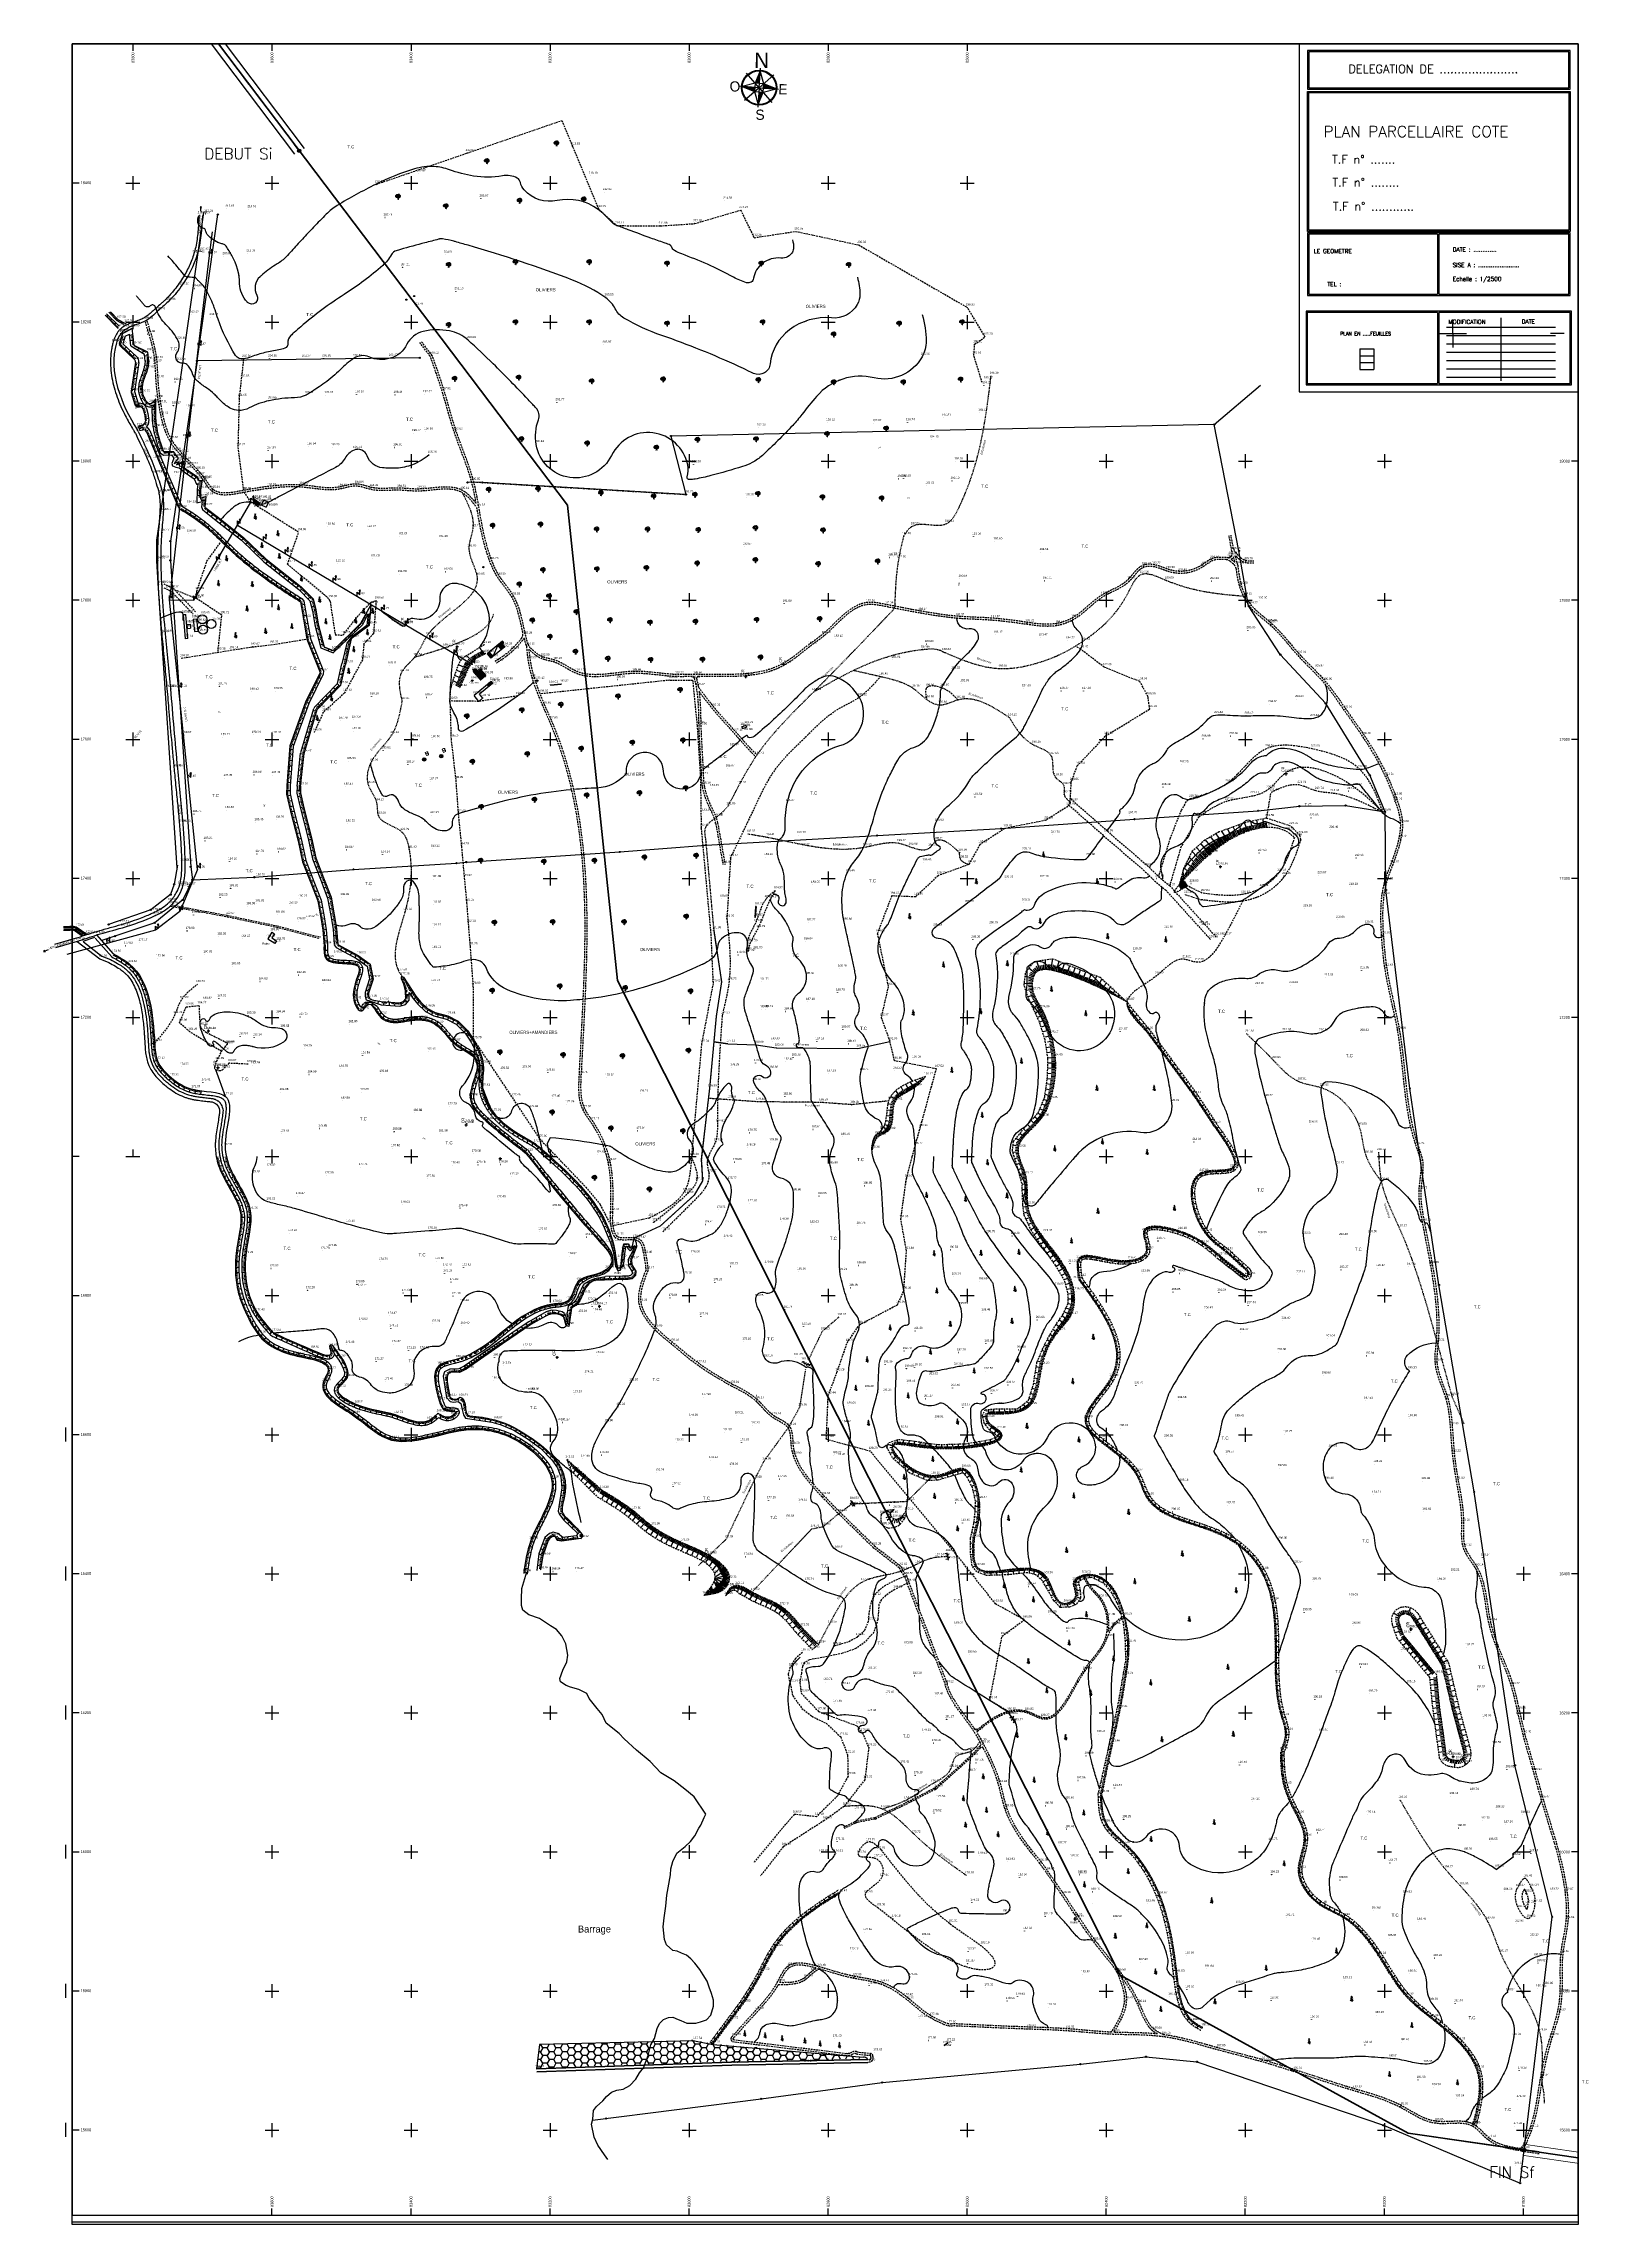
# Model space of a CAD drawing. Extents: x -83928 to -81707, y 15464 to 18601.
import ezdxf
from ezdxf.enums import TextEntityAlignment as Align

# ---------------------------------------------------------------- set-up
doc = ezdxf.new("R2010")
doc.units = 0
doc.header["$MEASUREMENT"] = 0
for name, pattern in [('ACAD_ISO03W100', [30, 12, -18]), ('INTERROMPU', [0.75, 0.5, -0.25]), ('Parcelle', [1.2, 0.8, -0.4]), ('TIRETPTx2', [2, 1, -0.5, 0, -0.5])]:
    doc.linetypes.add(name, pattern=pattern)
doc.layers.add('ACCE', color=4, linetype='INTERROMPU', lineweight=25)
doc.layers.add('Work', color=9, linetype='Continuous', lineweight=50)
for name, color, linetype in [('ALT', 7, 'Continuous'), ('AMÉNAGEMENT', 7, 'Continuous'), ('BORNE', 1, 'Continuous'), ('CarPerim', 7, 'Continuous'), ('Carroyage 1', 7, 'Continuous'), ('CarTexte', 7, 'Continuous'), ('CNiv_1', 1, 'Continuous'), ('CODE', 2, 'Continuous'), ('CONST', 7, 'Continuous'), ('CORDONNE', 6, 'Continuous'), ('Cotation CN', 6, 'Continuous'), ('ECOULEMENT', 160, 'ACAD_ISO03W100'), ('electric', 50, 'Continuous'), ('HATCH', 1, 'Continuous'), ('LIMITE', 40, 'INTERROMPU'), ('MUR', 3, 'Continuous'), ('POINTS', 3, 'Continuous'), ('RESAUX', 7, 'Continuous'), ('Talus', 5, 'Continuous'), ('TITRE', 1, 'Continuous'), ('USL', 2, 'Continuous'), ('VOIRIE', 4, 'Continuous')]:
    doc.layers.add(name, color=color, linetype=linetype)
doc.styles.add('ROMANT', font='romant')
doc.styles.add('SUPERFRENCH', font='suf_____.pfb', dxfattribs={"height": 200})
doc.styles.add('TEXT', font='cyr2.shx')
doc.styles.add('TXT', font='complex')
pattern_1 = [(180.003209, (0.7707, 5.1954), (8.8913e-05, -1.587499998), [])]

# ---------------------------------------------------------------- blocks, each defined once
blk = doc.blocks.new('CotaCNiv')
at = {"invisible_edges": 15}
blk.add_3dface([(-0.5, -0.5), (0.5, -0.5), (0.5, 0.5), (-0.5, 0.5)], dxfattribs=at)
blk.add_3dface([(-0.5, -0.5), (0.5, -0.5), (0.5, 0.5), (-0.5, 0.5)], dxfattribs=at)
blk.add_attdef('ALTCNIV', text='', height=0.4).set_placement((0, 0), align=Align.MIDDLE)
blk = doc.blocks.new('T10')
at = {"layer": 'USL'}
for p, q in [((-1, 0.3), (0, 1.1)), ((0, 1.9), (-0.8, 1.4)), ((0, 2.8), (-0.5, 2.4)), ((0, 3.5), (-0.3, 3.3)), ((0, 0), (0, 3.5)), ((0, 3.5), (0.3, 3.3)), ((0, 2.8), (0.5, 2.4)), ((0, 1.9), (0.8, 1.4)), ((0, 1.1), (1, 0.3)), ((0, 0), (0.8, 0))]:
    blk.add_line(p, q, dxfattribs=at)
blk = doc.blocks.new('C16')
for p, q in [((-1, 0), (1, 0)), ((0, -1), (0, 1))]:
    blk.add_line(p, q)
at = {"style": 'TEXT'}
blk.add_text('CR', height=2, dxfattribs=at).set_placement((1.3, 1.2))
blk = doc.blocks.new('*X2')
for p, q in [((6, 6.5), (6.7, 7.2)), ((6, 6.6), (6.7, 7.2)), ((6, 6.5), (6.7, 7.1)), ((6.1, 6.8), (6.6, 7.3)), ((6.1, 6.6), (6.6, 7.2)), ((6.1, 6.7), (6.6, 7.2)), ((6.1, 6.5), (6.7, 7.1)), ((6.1, 6.5), (6.7, 7.1)), ((6.1, 6.5), (6.7, 7.1)), ((6.2, 6.8), (6.6, 7.3)), ((6.2, 6.9), (6.6, 7.3)), ((6.2, 7), (6.6, 7.3)), ((6.2, 6.5), (6.7, 7)), ((6.2, 6.5), (6.7, 7)), ((6.3, 7.1), (6.6, 7.4)), ((6.3, 7.1), (6.6, 7.4)), ((6.3, 7.2), (6.6, 7.4)), ((6.3, 6.5), (6.8, 7)), ((6.3, 6.5), (6.8, 7)), ((6.3, 6.5), (6.8, 7)), ((6.4, 7.3), (6.5, 7.4)), ((6.4, 7.3), (6.5, 7.4)), ((6.4, 6.5), (6.8, 6.9)), ((6.4, 6.5), (6.8, 6.9)), ((6.4, 6.5), (6.8, 6.9)), ((6.5, 7.4), (6.5, 7.5)), ((6.5, 7.5), (6.5, 7.5)), ((6.5, 6.5), (6.8, 6.9)), ((6.5, 6.5), (6.8, 6.8)), ((6.5, 6.5), (6.8, 6.8)), ((6.6, 6.5), (6.9, 6.8)), ((6.6, 6.5), (6.9, 6.8)), ((6.6, 6.5), (6.9, 6.7)), ((6.7, 6.5), (6.9, 6.7)), ((6.7, 6.5), (6.9, 6.7)), ((6.7, 6.5), (6.9, 6.7)), ((6.8, 6.5), (6.9, 6.6)), ((6.8, 6.5), (6.9, 6.6)), ((6.9, 6.5), (7, 6.6)), ((6.9, 6.5), (7, 6.6)), ((6.9, 6.5), (7, 6.6)), ((7, 6.5), (7, 6.5)), ((7, 6.5), (7, 6.5))]:
    blk.add_line(p, q)

msp = doc.modelspace()

# ---------------------------------------------------------------- hatches: boundary and pattern name
at = {"layer": 'CONST', "linetype": 'ByBlock', "extrusion": (0.000932032, -0.005533, 0.999984)}
h = msp.add_hatch(dxfattribs=at)
h.set_pattern_fill('ANSI31', color=256, scale=0.5, angle=120.0032, style=0)
h.set_pattern_definition([(165.003209, (0.7707, 5.1954), (-0.41078935, -1.53343026), [])])
h.paths.add_polyline_path([(-83625.2, 17945.7), (-83617.4, 17940.2), (-83619.4, 17937.4), (-83627.2, 17942.9)])
at = {"layer": 'CONST', "extrusion": (0.000932032, -0.005533, 0.999984)}
h = msp.add_hatch(dxfattribs=at)
h.set_pattern_fill('ANSI31', color=256, scale=0.5, angle=135.0032, style=0)
h.set_pattern_definition(pattern_1)
h.paths.add_polyline_path([(-83287.9, 17725.6), (-83290.6, 17723.4), (-83285.3, 17717.1), (-83282.6, 17719.3)])
h = msp.add_hatch(dxfattribs=at)
h.set_pattern_fill('ANSI31', color=256, scale=0.5, angle=135.0032, style=0)
h.set_pattern_definition(pattern_1)
h.paths.add_polyline_path([(-83275.3, 17736), (-83270, 17729.7), (-83267.1, 17732.1), (-83270.7, 17736.5), (-83268.8, 17738.1), (-83270.3, 17740)])
h.paths.add_polyline_path([(-83270.3, 17740), (-83268.8, 17738.1), (-83266.8, 17739.7), (-83268.4, 17741.6)])
at = {"layer": 'CONST'}
h = msp.add_hatch(dxfattribs=at)
h.set_pattern_fill('ANSI31', color=256, scale=5, angle=240, style=0)
edge = h.paths.add_edge_path()
edge.add_line((-83292.5, 17692.1), (-83300, 17700.8))
edge.add_line((-83300.2, 17685.5), (-83292.5, 17692.1))
edge.add_line((-83310.7, 17697.7), (-83300.2, 17685.5))
edge.add_line((-83310.6, 17697.6), (-83306.9, 17700.8))
edge.add_line((-83309.1, 17701.4), (-83307.9, 17700))
edge.add_line((-83311, 17699.8), (-83309.1, 17701.4))
edge.add_line((-83311, 17699.8), (-83309.8, 17698.4))
edge.add_line((-83306.9, 17700.8), (-83303.9, 17697.4))
edge.add_line((-83303.9, 17697.4), (-83300, 17700.8))
at = {"layer": 'CONST', "extrusion": (0.000932032, -0.005533, 0.999984)}
h = msp.add_hatch(dxfattribs=at)
h.set_pattern_fill('ANSI31', color=256, scale=0.5, angle=135.0032, style=0)
h.set_pattern_definition(pattern_1)
h.paths.add_polyline_path([(-83290.1, 17679.4), (-83288, 17676.8), (-83282.7, 17681.1), (-83284.9, 17683.7)])

# ---------------------------------------------------------------- linework, layer by layer
for p, q in [((-81721.1, 18600.4), (-82122.7, 18600.4)), ((-82122.7, 18600.4), (-82122.7, 18099.9)), ((-81721.1, 18099.9), (-81721.1, 18600.4)), ((-82110.7, 18531.8), (-81732.7, 18531.8)), ((-82110.7, 18330.3), (-82110.7, 18531.8)), ((-82108.9, 18530), (-81734.5, 18530)), ((-82108.9, 18332.1), (-82108.9, 18530)), ((-81734.5, 18530), (-81734.5, 18332.1)), ((-81732.7, 18531.8), (-81732.7, 18330.3)), ((-81732.7, 18330.3), (-82110.7, 18330.3)), ((-81732.7, 18328.5), (-82110.7, 18328.5)), ((-81734.5, 18332.1), (-82108.9, 18332.1)), ((-81923.5, 18326.7), (-81923.5, 18240.3)), ((-81921.7, 18326.7), (-81921.7, 18240.3)), ((-81731.1, 18215.6), (-82112.7, 18215.6)), ((-82112.7, 18215.6), (-82112.7, 18109.9)), ((-81923.7, 18213.8), (-81923.7, 18111.7)), ((-81921.9, 18213.8), (-81921.9, 18111.7)), ((-81910.5, 18192.8), (-81753.7, 18192.8)), ((-81832.1, 18115.5), (-81832.1, 18206.3)), ((-81731.1, 18109.9), (-81731.1, 18215.6)), ((-82035.2, 18161.7), (-82015.2, 18161.7)), ((-82035.2, 18161.7), (-82035.2, 18131.7)), ((-82015.2, 18161.7), (-82015.2, 18131.7)), ((-81910.5, 18180.8), (-81753.7, 18180.8)), ((-81910.5, 18168.8), (-81753.7, 18168.8)), ((-82035.2, 18151.7), (-82015.2, 18151.7)), ((-82035.2, 18141.7), (-82015.2, 18141.7)), ((-82035.2, 18141.7), (-82015.2, 18141.7)), ((-82035.2, 18131.7), (-82015.2, 18131.7)), ((-81910.5, 18156.8), (-81753.7, 18156.8)), ((-81910.5, 18144.8), (-81753.7, 18144.8)), ((-81910.5, 18132.8), (-81753.7, 18132.8)), ((-82122.7, 18099.9), (-81721.1, 18099.9)), ((-82112.7, 18109.9), (-81731.1, 18109.9)), ((-81910.5, 18120.8), (-81753.7, 18120.8)), ((-81721.1, 15477.4), (-83887.3, 15477.4)), ((-81721.1, 15467.4), (-83887.3, 15467.4))]:
    msp.add_line(p, q)
at = {"color": 1}
for p, q in [((-82899.2, 18537.1), (-82927.1, 18539.1)), ((-82899.2, 18537.1), (-82927.1, 18539.1)), ((-82904.9, 18543.7), (-82923.5, 18538.8)), ((-82923.5, 18538.8), (-82905.8, 18531.4)), ((-82899.2, 18537.1), (-82920.3, 18518.8)), ((-82899.2, 18537.1), (-82917.6, 18558.2)), ((-82904.9, 18543.7), (-82905.8, 18531.4)), ((-82897.6, 18561.3), (-82904.9, 18543.7)), ((-82892.7, 18542.8), (-82904.9, 18543.7)), ((-82899.2, 18537.1), (-82901.2, 18509.2)), ((-82899.2, 18537.1), (-82897.3, 18565)), ((-82899.2, 18537.1), (-82897.3, 18565)), ((-82899.2, 18537.1), (-82878.1, 18555.5)), ((-82899.2, 18537.1), (-82880.9, 18516)), ((-82899.2, 18537.1), (-82871.3, 18535.2)), ((-82899.2, 18537.1), (-82871.3, 18535.2)), ((-82892.7, 18542.8), (-82897.6, 18561.3)), ((-82893.5, 18530.6), (-82892.7, 18542.8)), ((-82893.5, 18530.6), (-82875, 18535.4)), ((-82875, 18535.4), (-82892.7, 18542.8)), ((-82905.8, 18531.4), (-82893.5, 18530.6)), ((-82905.8, 18531.4), (-82900.9, 18512.9)), ((-82900.9, 18512.9), (-82893.5, 18530.6))]:
    msp.add_line(p, q, dxfattribs=at)
at = {"extrusion": (0.002059, -0.012217, 0.999923)}
for p, q in [((-83299.5, 17697.5, 205.3), (-83303.5, 17697.5, 205.3)), ((-83301.5, 17695.5, 205.3), (-83301.5, 17699.5, 205.4))]:
    msp.add_line(p, q, dxfattribs=at)
at = {"extrusion": (0.003135, -0.012036, 0.999923)}
for p, q in [((-83299.5, 17697.5, 206.5), (-83303.5, 17697.5, 206.6)), ((-83301.5, 17695.5, 206.5), (-83301.5, 17699.5, 206.6)), ((-83689.3, 17180.5, 201.5), (-83693.3, 17180.5, 201.6)), ((-83689.3, 17180.4, 201.5), (-83693.3, 17180.4, 201.6)), ((-83689.3, 17180.4, 201.5), (-83693.3, 17180.4, 201.6)), ((-83691.3, 17178.5, 201.5), (-83691.3, 17182.5, 201.6)), ((-83691.3, 17178.4, 201.5), (-83691.3, 17182.4, 201.6)), ((-83691.3, 17178.4, 201.5), (-83691.3, 17182.4, 201.6)), ((-83675.6, 17127.6, 200.9), (-83679.6, 17127.6, 200.9)), ((-83675.6, 17127.6, 200.9), (-83679.6, 17127.6, 200.9)), ((-83675.6, 17127.5, 200.9), (-83679.6, 17127.5, 200.9)), ((-83675.6, 17127.4, 200.9), (-83679.6, 17127.4, 200.9)), ((-83677.6, 17125.6, 200.8), (-83677.6, 17129.6, 200.9)), ((-83677.6, 17125.6, 200.8), (-83677.6, 17129.6, 200.9)), ((-83677.6, 17125.5, 200.8), (-83677.6, 17129.5, 200.9)), ((-83677.6, 17125.4, 200.8), (-83677.6, 17129.4, 200.9)), ((-83318.7, 17045.3, 198.7), (-83322.7, 17045.3, 198.8)), ((-83318.7, 17045.3, 198.7), (-83322.7, 17045.3, 198.8)), ((-83320.7, 17043.3, 198.7), (-83320.7, 17047.3, 198.8)), ((-83320.7, 17043.3, 198.7), (-83320.7, 17047.3, 198.8)), ((-83271.6, 16994.9, 198), (-83271.6, 16998.9, 198)), ((-83271.5, 16994.9, 198), (-83271.5, 16998.9, 198)), ((-83269.6, 16996.9, 198), (-83273.6, 16996.9, 198)), ((-83269.5, 16996.9, 198), (-83273.5, 16996.9, 198)), ((-82194.4, 16830.1, 192.6), (-82194.4, 16834.1, 192.7)), ((-83126.8, 16784.4, 195), (-83130.8, 16784.4, 195)), ((-83128.8, 16782.4, 195), (-83128.8, 16786.4, 195)), ((-83187.9, 16711, 194.3), (-83191.9, 16711, 194.3)), ((-83187.9, 16711, 194.3), (-83191.9, 16711, 194.3)), ((-83187.8, 16711, 194.3), (-83191.8, 16711, 194.3)), ((-83187.8, 16711, 194.3), (-83191.8, 16711, 194.3)), ((-83187.8, 16711, 194.3), (-83191.8, 16711, 194.3)), ((-83187.8, 16711, 194.3), (-83191.8, 16711, 194.3)), ((-83189.9, 16709, 194.3), (-83189.9, 16713, 194.3)), ((-83189.9, 16709, 194.3), (-83189.9, 16713, 194.3)), ((-83189.8, 16709, 194.3), (-83189.8, 16713, 194.3)), ((-83189.8, 16709, 194.3), (-83189.8, 16713, 194.3)), ((-83189.8, 16709, 194.3), (-83189.8, 16713, 194.3)), ((-83189.8, 16709, 194.3), (-83189.8, 16713, 194.3)), ((-82969, 16426.5, 190.2), (-82973, 16426.5, 190.2)), ((-82971, 16424.5, 190.2), (-82971, 16428.5, 190.2)), ((-81959.8, 16320.4, 185.8), (-81963.8, 16320.4, 185.8)), ((-81959.7, 16320.3, 185.8), (-81963.7, 16320.3, 185.8)), ((-81961.8, 16318.4, 185.7), (-81961.8, 16322.4, 185.8)), ((-81961.7, 16318.3, 185.7), (-81961.7, 16322.3, 185.8)), ((-81899, 16136.9, 183.4), (-81903, 16136.9, 183.4)), ((-81901, 16134.9, 183.3), (-81901, 16138.9, 183.4))]:
    msp.add_line(p, q, dxfattribs=at)
at = {"linetype": 'ByBlock', "extrusion": (0.000932032, -0.005533, 0.999984)}
for p, q in [((-83600.3, 17322.5, 203), (-83596.5, 17320.3, 203)), ((-83531.7, 17313.9, 203.4), (-83531.7, 17313.9, 203.4)), ((-83593.5, 17310.3, 202.9), (-83596, 17306.6, 202.8)), ((-82836.5, 16705.2, 193.1), (-82838, 16703.9, 193.1)), ((-82834, 16703, 193.1), (-82835.2, 16701.4, 193.1)), ((-82835.1, 16703.8, 193.1), (-82834, 16705.5, 193.1)), ((-82832.2, 16702, 193.1), (-82831.6, 16703.9, 193.1)), ((-82831, 16701.6, 193.1), (-82831.4, 16699.6, 193.1)), ((-82829, 16701.1, 193.1), (-82828.9, 16703.1, 193.1)), ((-82827.2, 16701, 193.1), (-82827.4, 16699, 193.1)), ((-82824.4, 16701.5, 193.1), (-82825, 16703.4, 193.1)), ((-81885.2, 16437.4, 186.9), (-81885.1, 16437.4, 186.9)), ((-82823.3, 16290.6, 188.1), (-82823.4, 16290.7, 187.8)), ((-82537.1, 16195.5, 186.1), (-82536.6, 16194.7, 186.1)), ((-82445.1, 15905.6, 182.3), (-82446.9, 15903.9, 182.3)), ((-82446.9, 15903.9, 182.3), (-82444.7, 15901.5, 182.2)), ((-82445.1, 15905.6, 182.3), (-82442.8, 15903.2, 182.3)), ((-82442.8, 15903.2, 182.3), (-82444.7, 15901.5, 182.2)), ((-83215.4, 15723, 2.3), (-83219.4, 15687.9, 181.3)), ((-83213.7, 15712.6, 2.2), (-83216.7, 15712.6, 2.2)), ((-82992.2, 15728.2, 181.9), (-83215.4, 15723, 2.3)), ((-83210.5, 15718.1, 2.2), (-83213.7, 15712.6, 2.2)), ((-83210.5, 15707.1, 2.2), (-83213.7, 15712.6, 2.2)), ((-83210.5, 15718.1, 2.2), (-83213.4, 15723.1, 2.3)), ((-83204.2, 15718.1, 2.2), (-83210.5, 15718.1, 2.2)), ((-83201.1, 15723.4, 2.3), (-83204.2, 15718.1, 2.2)), ((-83201, 15712.6, 2.2), (-83204.2, 15718.1, 2.2)), ((-83201, 15712.6, 2.2), (-83204.2, 15707.1, 2.2)), ((-83194.7, 15712.6, 2.2), (-83201, 15712.6, 2.2)), ((-83194.7, 15723.6, 2.3), (-83195, 15723.6, 2.3)), ((-83191.5, 15718.1, 2.2), (-83194.7, 15723.6, 2.3)), ((-83194.6, 15723.6, 2.3), (-83194.7, 15723.6, 2.3)), ((-83191.5, 15718.1, 2.2), (-83194.7, 15712.6, 2.2)), ((-83191.5, 15707.1, 2.2), (-83194.7, 15712.6, 2.2)), ((-83185.1, 15718.1, 2.2), (-83191.5, 15718.1, 2.2)), ((-83182, 15723.6, 2.2), (-83185.1, 15718.1, 2.2)), ((-83182, 15712.6, 2.2), (-83185.1, 15718.1, 2.2)), ((-83182, 15712.6, 2.2), (-83185.1, 15707.1, 2.2)), ((-83182, 15723.6, 2.2), (-83182.2, 15723.9, 2.3)), ((-83175.6, 15723.6, 2.2), (-83182, 15723.6, 2.2)), ((-83175.6, 15712.6, 2.2), (-83182, 15712.6, 2.2)), ((-83175.3, 15724.1, 2.2), (-83175.6, 15723.6, 2.2)), ((-83172.4, 15718.1, 2.2), (-83175.6, 15723.6, 2.2)), ((-83172.4, 15718.1, 2.2), (-83175.6, 15712.6, 2.2)), ((-83172.4, 15707.1, 2.1), (-83175.6, 15712.6, 2.2)), ((-83166.1, 15718.1, 2.2), (-83172.4, 15718.1, 2.2)), ((-83162.9, 15723.6, 2.2), (-83166.1, 15718.1, 2.2)), ((-83162.9, 15712.6, 2.2), (-83166.1, 15718.1, 2.2)), ((-83162.9, 15712.6, 2.2), (-83166.1, 15707.1, 2.1)), ((-83162.9, 15723.6, 2.2), (-83163.4, 15724.5, 2.2)), ((-83156.6, 15723.6, 2.2), (-83162.9, 15723.6, 2.2)), ((-83156.6, 15712.6, 2.2), (-83162.9, 15712.6, 2.2)), ((-83155.9, 15724.7, 2.2), (-83156.6, 15723.6, 2.2)), ((-83153.4, 15718.1, 2.2), (-83156.6, 15723.6, 2.2)), ((-83153.4, 15718.1, 2.2), (-83156.6, 15712.6, 2.2)), ((-83153.4, 15707.1, 2.1), (-83156.6, 15712.6, 2.2)), ((-83147, 15718.1, 2.2), (-83153.4, 15718.1, 2.2)), ((-83143.9, 15723.6, 2.2), (-83147, 15718.1, 2.2)), ((-83143.9, 15712.6, 2.2), (-83147, 15718.1, 2.2)), ((-83143.9, 15712.6, 2.2), (-83147, 15707.1, 2.1)), ((-83143.9, 15723.6, 2.2), (-83144.7, 15725, 2.2)), ((-83137.5, 15723.6, 2.2), (-83143.9, 15723.6, 2.2)), ((-83137.5, 15712.6, 2.1), (-83143.9, 15712.6, 2.2)), ((-83136.6, 15725.2, 2.2), (-83137.5, 15723.6, 2.2)), ((-83134.3, 15718.1, 2.2), (-83137.5, 15723.6, 2.2)), ((-83134.3, 15718.1, 2.2), (-83137.5, 15712.6, 2.1)), ((-83134.3, 15707.1, 2.1), (-83137.5, 15712.6, 2.1)), ((-83128, 15718.1, 2.2), (-83134.3, 15718.1, 2.2)), ((-83124.8, 15723.6, 2.2), (-83128, 15718.1, 2.2)), ((-83124.8, 15712.6, 2.1), (-83128, 15718.1, 2.2)), ((-83124.8, 15712.6, 2.1), (-83128, 15707.1, 2.1)), ((-83124.8, 15723.6, 2.2), (-83125.9, 15725.5, 2.2)), ((-83118.5, 15723.6, 2.2), (-83124.8, 15723.6, 2.2)), ((-83118.5, 15712.6, 2.1), (-83124.8, 15712.6, 2.1)), ((-83117.2, 15725.7, 2.2), (-83118.5, 15723.6, 2.2)), ((-83115.3, 15718.1, 2.2), (-83118.5, 15723.6, 2.2)), ((-83115.3, 15718.1, 2.2), (-83118.5, 15712.6, 2.1)), ((-83115.3, 15707.1, 2.1), (-83118.5, 15712.6, 2.1)), ((-83108.9, 15718.1, 2.1), (-83115.3, 15718.1, 2.2)), ((-83105.8, 15723.6, 2.2), (-83108.9, 15718.1, 2.1)), ((-83105.8, 15712.6, 2.1), (-83108.9, 15718.1, 2.1)), ((-83105.8, 15712.6, 2.1), (-83108.9, 15707.1, 2.1)), ((-83105.8, 15723.6, 2.2), (-83107.2, 15726, 2.2)), ((-83099.4, 15723.6, 2.2), (-83105.8, 15723.6, 2.2)), ((-83099.4, 15712.6, 2.1), (-83105.8, 15712.6, 2.1)), ((-83097.8, 15726.3, 2.2), (-83099.4, 15723.6, 2.2)), ((-83096.2, 15718.1, 2.1), (-83099.4, 15723.6, 2.2)), ((-83096.2, 15718.1, 2.1), (-83099.4, 15712.6, 2.1)), ((-83096.2, 15707.1, 2.1), (-83099.4, 15712.6, 2.1)), ((-83089.9, 15718.1, 2.1), (-83096.2, 15718.1, 2.1)), ((-83086.7, 15723.6, 2.2), (-83089.9, 15718.1, 2.1)), ((-83086.7, 15712.6, 2.1), (-83089.9, 15718.1, 2.1)), ((-83086.7, 15712.6, 2.1), (-83089.9, 15707.1, 2.1)), ((-83086.7, 15723.6, 2.2), (-83088.4, 15726.5, 2.2)), ((-83080.4, 15723.6, 2.2), (-83086.7, 15723.6, 2.2)), ((-83080.4, 15712.6, 2.1), (-83086.7, 15712.6, 2.1)), ((-83078.5, 15726.8, 2.2), (-83080.4, 15723.6, 2.2)), ((-83077.2, 15718.1, 2.1), (-83080.4, 15723.6, 2.2)), ((-83077.2, 15718.1, 2.1), (-83080.4, 15712.6, 2.1)), ((-83077.2, 15707.1, 2.1), (-83080.4, 15712.6, 2.1)), ((-83070.8, 15718.1, 2.1), (-83077.2, 15718.1, 2.1)), ((-83067.7, 15723.6, 2.1), (-83070.8, 15718.1, 2.1)), ((-83067.7, 15712.6, 2.1), (-83070.8, 15718.1, 2.1)), ((-83067.7, 15712.6, 2.1), (-83070.8, 15707.1, 2.1)), ((-83067.7, 15723.6, 2.1), (-83069.7, 15727.1, 2.2)), ((-83061.3, 15723.6, 2.1), (-83067.7, 15723.6, 2.1)), ((-83061.3, 15712.6, 2.1), (-83067.7, 15712.6, 2.1)), ((-83059.1, 15727.4, 2.2), (-83061.3, 15723.6, 2.1)), ((-83058.1, 15718.1, 2.1), (-83061.3, 15723.6, 2.1)), ((-83058.1, 15718.1, 2.1), (-83061.3, 15712.6, 2.1)), ((-83058.1, 15707.1, 2), (-83061.3, 15712.6, 2.1)), ((-83051.8, 15718.1, 2.1), (-83058.1, 15718.1, 2.1)), ((-83048.6, 15723.6, 2.1), (-83051.8, 15718.1, 2.1)), ((-83048.6, 15712.6, 2.1), (-83051.8, 15718.1, 2.1)), ((-83048.6, 15712.6, 2.1), (-83051.8, 15707.1, 2)), ((-83048.6, 15723.6, 2.1), (-83050.9, 15727.6, 2.1)), ((-83042.3, 15723.6, 2.1), (-83048.6, 15723.6, 2.1)), ((-83042.3, 15712.6, 2.1), (-83048.6, 15712.6, 2.1)), ((-83039.8, 15727.9, 2.1), (-83042.3, 15723.6, 2.1)), ((-83039.1, 15718.1, 2.1), (-83042.3, 15723.6, 2.1)), ((-83039.1, 15718.1, 2.1), (-83042.3, 15712.6, 2.1)), ((-83039.1, 15707.1, 2), (-83042.3, 15712.6, 2.1)), ((-83032.7, 15718.1, 2.1), (-83039.1, 15718.1, 2.1)), ((-83029.6, 15723.6, 2.1), (-83032.7, 15718.1, 2.1)), ((-83029.6, 15712.6, 2), (-83032.7, 15718.1, 2.1)), ((-83029.6, 15712.6, 2), (-83032.7, 15707.1, 2)), ((-83029.6, 15723.6, 2.1), (-83032.2, 15728.1, 2.1)), ((-83023.2, 15723.6, 2.1), (-83029.6, 15723.6, 2.1)), ((-83023.2, 15712.6, 2), (-83029.6, 15712.6, 2)), ((-83020.4, 15728.4, 2.1), (-83023.2, 15723.6, 2.1)), ((-83020, 15718.1, 2.1), (-83023.2, 15723.6, 2.1)), ((-83020, 15718.1, 2.1), (-83023.2, 15712.6, 2)), ((-83020, 15707.1, 2), (-83023.2, 15712.6, 2)), ((-83013.7, 15718.1, 2.1), (-83020, 15718.1, 2.1)), ((-83010.5, 15723.6, 2.1), (-83013.7, 15718.1, 2.1)), ((-83010.5, 15712.6, 2), (-83013.7, 15718.1, 2.1)), ((-83010.5, 15712.6, 2), (-83013.7, 15707.1, 2)), ((-83010.5, 15723.6, 2.1), (-83013.4, 15728.6, 2.1)), ((-83004.2, 15723.6, 2.1), (-83010.5, 15723.6, 2.1)), ((-83004.2, 15712.6, 2), (-83010.5, 15712.6, 2)), ((-83001, 15729, 2.1), (-83004.2, 15723.6, 2.1)), ((-83001, 15718.1, 2), (-83004.2, 15723.6, 2.1)), ((-83001, 15718.1, 2), (-83004.2, 15712.6, 2)), ((-83001, 15707.1, 2), (-83004.2, 15712.6, 2)), ((-82994.6, 15718.1, 2), (-83001, 15718.1, 2)), ((-82994.6, 15729.1, 2.1), (-82996.7, 15729.1, 2.1)), ((-82991.5, 15723.6, 2.1), (-82994.6, 15729.1, 2.1)), ((-82994.6, 15729.1, 2.1), (-82994.6, 15729.1, 2.1)), ((-82991.5, 15723.6, 2.1), (-82994.6, 15718.1, 2)), ((-82991.5, 15712.6, 2), (-82994.6, 15718.1, 2)), ((-82991.5, 15712.6, 2), (-82994.6, 15707.1, 2)), ((-82992.2, 15728.2, 181.9), (-82965.9, 15723.1, 181.7)), ((-82985.1, 15723.6, 2.1), (-82991.5, 15723.6, 2.1)), ((-82985.1, 15712.6, 2), (-82991.5, 15712.6, 2)), ((-82982.9, 15727.4, 2.1), (-82985.1, 15723.6, 2.1)), ((-82981.9, 15718.1, 2), (-82985.1, 15723.6, 2.1)), ((-82981.9, 15718.1, 2), (-82985.1, 15712.6, 2)), ((-82981.9, 15707.1, 2), (-82985.1, 15712.6, 2)), ((-82975.6, 15718.1, 2), (-82981.9, 15718.1, 2)), ((-82972.4, 15723.6, 2.1), (-82975.6, 15718.1, 2)), ((-82972.4, 15712.6, 2), (-82975.6, 15718.1, 2)), ((-82972.4, 15712.6, 2), (-82975.6, 15707.1, 2)), ((-82972.4, 15723.6, 2.1), (-82973.5, 15725.5, 2.1)), ((-82966.1, 15723.6, 2), (-82972.4, 15723.6, 2.1)), ((-82966.1, 15712.6, 2), (-82972.4, 15712.6, 2)), ((-82965.8, 15724, 2), (-82966.1, 15723.6, 2)), ((-82962.9, 15718.1, 2), (-82966.1, 15723.6, 2)), ((-82962.9, 15718.1, 2), (-82966.1, 15712.6, 2)), ((-82962.9, 15707.1, 2), (-82966.1, 15712.6, 2)), ((-82965.9, 15723.1, 181.7), (-82824.6, 15710.9, 1.8)), ((-82956.5, 15718.1, 2), (-82962.9, 15718.1, 2)), ((-82953.7, 15722.9, 2), (-82956.5, 15718.1, 2)), ((-82953.4, 15712.6, 2), (-82956.5, 15718.1, 2)), ((-82953.4, 15712.6, 2), (-82956.5, 15707.1, 1.9)), ((-82947, 15712.6, 2), (-82953.4, 15712.6, 2)), ((-82943.8, 15718.1, 2), (-82947, 15712.6, 2)), ((-82943.8, 15707.1, 1.9), (-82947, 15712.6, 2)), ((-82943.8, 15718.1, 2), (-82946.2, 15722.2, 2)), ((-82937.5, 15718.1, 2), (-82943.8, 15718.1, 2)), ((-82935.7, 15721.2, 2), (-82937.5, 15718.1, 2)), ((-82934.3, 15712.6, 2), (-82937.5, 15718.1, 2)), ((-82934.3, 15712.6, 2), (-82937.5, 15707.1, 1.9)), ((-82928, 15712.6, 2), (-82934.3, 15712.6, 2)), ((-82924.8, 15718.1, 2), (-82928, 15712.6, 2)), ((-82924.8, 15707.1, 1.9), (-82928, 15712.6, 2)), ((-82924.8, 15718.1, 2), (-82926.1, 15720.3, 2)), ((-82918.4, 15718.1, 2), (-82924.8, 15718.1, 2)), ((-82917.6, 15719.5, 2), (-82918.4, 15718.1, 2)), ((-82915.3, 15712.6, 1.9), (-82918.4, 15718.1, 2)), ((-82915.3, 15712.6, 1.9), (-82918.4, 15707.1, 1.9)), ((-82908.9, 15712.6, 1.9), (-82915.3, 15712.6, 1.9)), ((-82905.7, 15718.1, 2), (-82908.9, 15712.6, 1.9)), ((-82905.7, 15707.1, 1.9), (-82908.9, 15712.6, 1.9)), ((-82905.7, 15718.1, 2), (-82905.9, 15718.5, 2)), ((-82902, 15718.1, 2), (-82905.7, 15718.1, 2)), ((-82896.2, 15712.6, 1.9), (-82899.4, 15707.1, 1.9)), ((-82896.2, 15712.6, 1.9), (-82899.2, 15717.8, 2)), ((-82889.9, 15712.6, 1.9), (-82896.2, 15712.6, 1.9)), ((-82887.5, 15716.7, 1.9), (-82889.9, 15712.6, 1.9)), ((-82886.7, 15707.1, 1.9), (-82889.9, 15712.6, 1.9)), ((-82877.2, 15712.6, 1.9), (-82880.3, 15707.1, 1.9)), ((-82877.2, 15712.6, 1.9), (-82879.1, 15716, 1.9)), ((-82870.8, 15712.6, 1.9), (-82877.2, 15712.6, 1.9)), ((-82869.4, 15715, 1.9), (-82870.8, 15712.6, 1.9)), ((-82867.6, 15707.1, 1.9), (-82870.8, 15712.6, 1.9)), ((-82858.1, 15712.6, 1.9), (-82861.3, 15707.1, 1.9)), ((-82858.1, 15712.6, 1.9), (-82859, 15714.1, 1.9)), ((-82851.8, 15712.6, 1.9), (-82858.1, 15712.6, 1.9)), ((-82851.3, 15713.4, 1.9), (-82851.8, 15712.6, 1.9)), ((-82848.6, 15707.1, 1.8), (-82851.8, 15712.6, 1.9)), ((-82839.3, 15712.2, 1.9), (-82842.2, 15707.1, 1.8)), ((-82633.3, 15722, 180.7), (-82628.1, 15725.8, 180.7)), ((-82633.3, 15722, 180.7), (-82633, 15721.6, 180.7)), ((-82633, 15721.6, 180.7), (-82627.8, 15725.4, 180.7)), ((-82628.1, 15725.8, 180.7), (-82627.8, 15725.4, 180.7)), ((-82938.9, 15697.8, 181.1), (-83219.4, 15687.9, 181.3)), ((-83219.4, 15687.9, 181.3), (-83219.3, 15687.4, 181.3)), ((-82938.9, 15697.3, 181.1), (-83219.3, 15687.4, 181.3)), ((-83213.7, 15690.6, 2.1), (-83219.3, 15690.6, 2.1)), ((-82938.8, 15693.4, 181.1), (-83219.2, 15683.6, 181.3)), ((-82938.8, 15692.9, 181.1), (-83219.2, 15683.1, 181.3)), ((-83213.7, 15701.6, 2.2), (-83218, 15701.6, 2.2)), ((-83210.5, 15707.1, 2.2), (-83213.7, 15701.6, 2.2)), ((-83210.5, 15696.1, 2.1), (-83213.7, 15701.6, 2.2)), ((-83210.5, 15696.1, 2.1), (-83213.7, 15690.6, 2.1)), ((-83212.9, 15689.1, 2.1), (-83213.7, 15690.6, 2.1)), ((-83204.2, 15707.1, 2.2), (-83210.5, 15707.1, 2.2)), ((-83204.2, 15696.1, 2.1), (-83210.5, 15696.1, 2.1)), ((-83201, 15701.6, 2.1), (-83204.2, 15707.1, 2.2)), ((-83201, 15701.6, 2.1), (-83204.2, 15696.1, 2.1)), ((-83201, 15690.6, 2.1), (-83204.2, 15696.1, 2.1)), ((-83201, 15690.6, 2.1), (-83201.6, 15689.5, 2.1)), ((-83194.7, 15701.6, 2.1), (-83201, 15701.6, 2.1)), ((-83194.7, 15690.6, 2.1), (-83201, 15690.6, 2.1)), ((-83191.5, 15707.1, 2.2), (-83194.7, 15701.6, 2.1)), ((-83191.5, 15696.1, 2.1), (-83194.7, 15701.6, 2.1)), ((-83191.5, 15696.1, 2.1), (-83194.7, 15690.6, 2.1)), ((-83194.2, 15689.8, 2.1), (-83194.7, 15690.6, 2.1)), ((-83185.1, 15707.1, 2.2), (-83191.5, 15707.1, 2.2)), ((-83185.1, 15696.1, 2.1), (-83191.5, 15696.1, 2.1)), ((-83182, 15701.6, 2.1), (-83185.1, 15707.1, 2.2)), ((-83182, 15701.6, 2.1), (-83185.1, 15696.1, 2.1)), ((-83182, 15690.6, 2.1), (-83185.1, 15696.1, 2.1)), ((-83182, 15690.6, 2.1), (-83182.2, 15690.2, 2.1)), ((-83175.6, 15701.6, 2.1), (-83182, 15701.6, 2.1)), ((-83175.6, 15690.6, 2.1), (-83182, 15690.6, 2.1)), ((-83172.4, 15707.1, 2.1), (-83175.6, 15701.6, 2.1)), ((-83172.4, 15696.1, 2.1), (-83175.6, 15701.6, 2.1)), ((-83172.4, 15696.1, 2.1), (-83175.6, 15690.6, 2.1)), ((-83175.5, 15690.5, 2.1), (-83175.6, 15690.6, 2.1)), ((-83166.1, 15707.1, 2.1), (-83172.4, 15707.1, 2.1)), ((-83166.1, 15696.1, 2.1), (-83172.4, 15696.1, 2.1)), ((-83162.9, 15701.6, 2.1), (-83166.1, 15707.1, 2.1)), ((-83162.9, 15701.6, 2.1), (-83166.1, 15696.1, 2.1)), ((-83163.1, 15690.9, 2), (-83166.1, 15696.1, 2.1)), ((-83156.6, 15701.6, 2.1), (-83162.9, 15701.6, 2.1)), ((-83153.4, 15707.1, 2.1), (-83156.6, 15701.6, 2.1)), ((-83153.4, 15696.1, 2.1), (-83156.6, 15701.6, 2.1)), ((-83153.4, 15696.1, 2.1), (-83156.2, 15691.1, 2)), ((-83147, 15707.1, 2.1), (-83153.4, 15707.1, 2.1)), ((-83147, 15696.1, 2.1), (-83153.4, 15696.1, 2.1)), ((-83143.9, 15701.6, 2.1), (-83147, 15707.1, 2.1)), ((-83143.9, 15701.6, 2.1), (-83147, 15696.1, 2.1)), ((-83144.4, 15691.6, 2), (-83147, 15696.1, 2.1)), ((-83137.5, 15701.6, 2.1), (-83143.9, 15701.6, 2.1)), ((-83134.3, 15707.1, 2.1), (-83137.5, 15701.6, 2.1)), ((-83134.3, 15696.1, 2.1), (-83137.5, 15701.6, 2.1)), ((-83134.3, 15696.1, 2.1), (-83136.8, 15691.8, 2)), ((-83128, 15707.1, 2.1), (-83134.3, 15707.1, 2.1)), ((-83128, 15696.1, 2), (-83134.3, 15696.1, 2.1)), ((-83124.8, 15701.6, 2.1), (-83128, 15707.1, 2.1)), ((-83124.8, 15701.6, 2.1), (-83128, 15696.1, 2)), ((-83125.7, 15692.2, 2), (-83128, 15696.1, 2)), ((-83118.5, 15701.6, 2.1), (-83124.8, 15701.6, 2.1)), ((-83115.3, 15707.1, 2.1), (-83118.5, 15701.6, 2.1)), ((-83115.3, 15696.1, 2), (-83118.5, 15701.6, 2.1)), ((-83115.3, 15696.1, 2), (-83117.3, 15692.5, 2)), ((-83108.9, 15707.1, 2.1), (-83115.3, 15707.1, 2.1)), ((-83108.9, 15696.1, 2), (-83115.3, 15696.1, 2)), ((-83105.8, 15701.6, 2.1), (-83108.9, 15707.1, 2.1)), ((-83105.8, 15701.6, 2.1), (-83108.9, 15696.1, 2)), ((-83107.1, 15692.9, 2), (-83108.9, 15696.1, 2)), ((-83099.4, 15701.6, 2), (-83105.8, 15701.6, 2.1)), ((-83096.2, 15707.1, 2.1), (-83099.4, 15701.6, 2)), ((-83096.2, 15696.1, 2), (-83099.4, 15701.6, 2)), ((-83096.2, 15696.1, 2), (-83097.9, 15693.2, 2)), ((-83089.9, 15707.1, 2.1), (-83096.2, 15707.1, 2.1)), ((-83089.9, 15696.1, 2), (-83096.2, 15696.1, 2)), ((-83086.7, 15701.6, 2), (-83089.9, 15707.1, 2.1)), ((-83086.7, 15701.6, 2), (-83089.9, 15696.1, 2)), ((-83088.4, 15693.5, 2), (-83089.9, 15696.1, 2)), ((-83080.4, 15701.6, 2), (-83086.7, 15701.6, 2)), ((-83077.2, 15707.1, 2.1), (-83080.4, 15701.6, 2)), ((-83077.2, 15696.1, 2), (-83080.4, 15701.6, 2)), ((-83077.2, 15696.1, 2), (-83078.5, 15693.9, 2)), ((-83070.8, 15707.1, 2.1), (-83077.2, 15707.1, 2.1)), ((-83070.8, 15696.1, 2), (-83077.2, 15696.1, 2)), ((-83067.7, 15701.6, 2), (-83070.8, 15707.1, 2.1)), ((-83067.7, 15701.6, 2), (-83070.8, 15696.1, 2)), ((-83069.7, 15694.2, 2), (-83070.8, 15696.1, 2)), ((-83061.3, 15701.6, 2), (-83067.7, 15701.6, 2)), ((-83058.1, 15707.1, 2), (-83061.3, 15701.6, 2)), ((-83058.1, 15696.1, 2), (-83061.3, 15701.6, 2)), ((-83058.1, 15696.1, 2), (-83059, 15694.6, 2)), ((-83051.8, 15707.1, 2), (-83058.1, 15707.1, 2)), ((-83051.8, 15696.1, 2), (-83058.1, 15696.1, 2)), ((-83048.6, 15701.6, 2), (-83051.8, 15707.1, 2)), ((-83048.6, 15701.6, 2), (-83051.8, 15696.1, 2)), ((-83051, 15694.8, 2), (-83051.8, 15696.1, 2)), ((-83042.3, 15701.6, 2), (-83048.6, 15701.6, 2)), ((-83039.1, 15707.1, 2), (-83042.3, 15701.6, 2)), ((-83039.1, 15696.1, 2), (-83042.3, 15701.6, 2)), ((-83039.1, 15696.1, 2), (-83039.6, 15695.2, 2)), ((-83032.7, 15707.1, 2), (-83039.1, 15707.1, 2)), ((-83032.7, 15696.1, 2), (-83039.1, 15696.1, 2)), ((-83029.6, 15701.6, 2), (-83032.7, 15707.1, 2)), ((-83029.6, 15701.6, 2), (-83032.7, 15696.1, 2)), ((-83032.4, 15695.5, 2), (-83032.7, 15696.1, 2)), ((-83023.2, 15701.6, 2), (-83029.6, 15701.6, 2)), ((-83020, 15707.1, 2), (-83023.2, 15701.6, 2)), ((-83020, 15696.1, 1.9), (-83023.2, 15701.6, 2)), ((-83020, 15696.1, 1.9), (-83020.1, 15695.9, 1.9)), ((-83013.7, 15707.1, 2), (-83020, 15707.1, 2)), ((-83015.4, 15696.1, 1.9), (-83020, 15696.1, 1.9)), ((-83010.5, 15701.6, 2), (-83013.7, 15707.1, 2)), ((-83010.5, 15701.6, 2), (-83013.6, 15696.2, 1.9)), ((-83004.2, 15701.6, 2), (-83010.5, 15701.6, 2)), ((-83001, 15707.1, 2), (-83004.2, 15701.6, 2)), ((-83001.3, 15696.6, 1.9), (-83004.2, 15701.6, 2)), ((-82994.6, 15707.1, 2), (-83001, 15707.1, 2)), ((-82991.5, 15701.6, 1.9), (-82994.6, 15707.1, 2)), ((-82991.5, 15701.6, 1.9), (-82994.2, 15696.8, 1.9)), ((-82985.1, 15701.6, 1.9), (-82991.5, 15701.6, 1.9)), ((-82981.9, 15707.1, 2), (-82985.1, 15701.6, 1.9)), ((-82982.6, 15697.2, 1.9), (-82985.1, 15701.6, 1.9)), ((-82975.6, 15707.1, 2), (-82981.9, 15707.1, 2)), ((-82972.4, 15701.6, 1.9), (-82975.6, 15707.1, 2)), ((-82972.4, 15701.6, 1.9), (-82974.7, 15697.5, 1.9)), ((-82966.1, 15701.6, 1.9), (-82972.4, 15701.6, 1.9)), ((-82962.9, 15707.1, 2), (-82966.1, 15701.6, 1.9)), ((-82963.9, 15697.9, 1.9), (-82966.1, 15701.6, 1.9)), ((-82956.5, 15707.1, 1.9), (-82962.9, 15707.1, 2)), ((-82953.4, 15701.6, 1.9), (-82956.5, 15707.1, 1.9)), ((-82953.4, 15701.6, 1.9), (-82955.3, 15698.2, 1.9)), ((-82947, 15701.6, 1.9), (-82953.4, 15701.6, 1.9)), ((-82943.8, 15707.1, 1.9), (-82947, 15701.6, 1.9)), ((-82945.2, 15698.6, 1.9), (-82947, 15701.6, 1.9)), ((-82937.5, 15707.1, 1.9), (-82943.8, 15707.1, 1.9)), ((-82743, 15701.7, 181), (-82938.9, 15697.8, 181.1)), ((-82743, 15701.2, 181), (-82938.9, 15697.3, 181.1)), ((-82742.8, 15697.4, 180.9), (-82938.8, 15693.4, 181.1)), ((-82742.8, 15696.9, 180.9), (-82938.8, 15692.9, 181.1)), ((-82934.3, 15701.6, 1.9), (-82937.5, 15707.1, 1.9)), ((-82934.3, 15701.6, 1.9), (-82935.9, 15698.8, 1.9)), ((-82928, 15701.6, 1.9), (-82934.3, 15701.6, 1.9)), ((-82924.8, 15707.1, 1.9), (-82928, 15701.6, 1.9)), ((-82926.5, 15699, 1.9), (-82928, 15701.6, 1.9)), ((-82918.4, 15707.1, 1.9), (-82924.8, 15707.1, 1.9)), ((-82915.3, 15701.6, 1.9), (-82918.4, 15707.1, 1.9)), ((-82915.3, 15701.6, 1.9), (-82916.6, 15699.2, 1.9)), ((-82908.9, 15701.6, 1.9), (-82915.3, 15701.6, 1.9)), ((-82905.7, 15707.1, 1.9), (-82908.9, 15701.6, 1.9)), ((-82907.6, 15699.4, 1.9), (-82908.9, 15701.6, 1.9)), ((-82899.4, 15707.1, 1.9), (-82905.7, 15707.1, 1.9)), ((-82896.2, 15701.6, 1.9), (-82899.4, 15707.1, 1.9)), ((-82896.2, 15701.6, 1.9), (-82897.3, 15699.6, 1.9)), ((-82889.9, 15701.6, 1.9), (-82896.2, 15701.6, 1.9)), ((-82886.7, 15707.1, 1.9), (-82889.9, 15701.6, 1.9)), ((-82888.8, 15699.8, 1.8), (-82889.9, 15701.6, 1.9)), ((-82880.3, 15707.1, 1.9), (-82886.7, 15707.1, 1.9)), ((-82877.2, 15701.6, 1.8), (-82880.3, 15707.1, 1.9)), ((-82877.2, 15701.6, 1.8), (-82878.1, 15700, 1.8)), ((-82870.8, 15701.6, 1.8), (-82877.2, 15701.6, 1.8)), ((-82867.6, 15707.1, 1.9), (-82870.8, 15701.6, 1.8)), ((-82870, 15700.2, 1.8), (-82870.8, 15701.6, 1.8)), ((-82861.3, 15707.1, 1.9), (-82867.6, 15707.1, 1.9)), ((-82858.1, 15701.6, 1.8), (-82861.3, 15707.1, 1.9)), ((-82858.1, 15701.6, 1.8), (-82858.8, 15700.4, 1.8)), ((-82851.8, 15701.6, 1.8), (-82858.1, 15701.6, 1.8)), ((-82848.6, 15707.1, 1.8), (-82851.8, 15701.6, 1.8)), ((-82851.1, 15700.6, 1.8), (-82851.8, 15701.6, 1.8)), ((-82842.2, 15707.1, 1.8), (-82848.6, 15707.1, 1.8)), ((-82839.1, 15701.6, 1.8), (-82842.2, 15707.1, 1.8)), ((-82839.1, 15701.6, 1.8), (-82839.5, 15700.8, 1.8)), ((-82832.7, 15701.6, 1.8), (-82839.1, 15701.6, 1.8)), ((-82829.5, 15707.1, 1.8), (-82832.7, 15701.6, 1.8)), ((-82832.3, 15700.9, 1.8), (-82832.7, 15701.6, 1.8)), ((-82832.6, 15699.4, 181), (-82832.6, 15699.9, 181)), ((-82832.5, 15695.6, 181), (-82832.5, 15695.1, 181)), ((-82829.5, 15707.1, 1.8), (-82832.1, 15711.6, 1.9)), ((-82823.2, 15707.1, 1.8), (-82829.5, 15707.1, 1.8)), ((-82824.6, 15710.9, 1.8), (-82749.4, 15705.1, 1.7)), ((-82821.2, 15710.6, 1.8), (-82823.2, 15707.1, 1.8)), ((-82820, 15701.6, 1.8), (-82823.2, 15707.1, 1.8)), ((-82820, 15701.6, 1.8), (-82820.2, 15701.2, 1.8)), ((-82813.7, 15701.6, 1.8), (-82820, 15701.6, 1.8)), ((-82810.5, 15707.1, 1.8), (-82813.7, 15701.6, 1.8)), ((-82813.5, 15701.3, 1.8), (-82813.7, 15701.6, 1.8)), ((-82810.5, 15707.1, 1.8), (-82812.1, 15709.9, 1.8)), ((-82804.1, 15707.1, 1.8), (-82810.5, 15707.1, 1.8)), ((-82802.9, 15709.2, 1.8), (-82804.1, 15707.1, 1.8)), ((-82801, 15701.6, 1.8), (-82804.1, 15707.1, 1.8)), ((-82801, 15701.6, 1.8), (-82801, 15701.6, 1.8)), ((-82799.3, 15701.6, 1.8), (-82801, 15701.6, 1.8)), ((-82791.4, 15707.1, 1.8), (-82794.5, 15701.7, 1.8)), ((-82791.4, 15707.1, 1.8), (-82792.2, 15708.4, 1.8)), ((-82785.1, 15707.1, 1.8), (-82791.4, 15707.1, 1.8)), ((-82784.7, 15707.8, 1.8), (-82785.1, 15707.1, 1.8)), ((-82782.1, 15702, 1.8), (-82785.1, 15707.1, 1.8)), ((-82772.5, 15706.9, 1.8), (-82775.3, 15702.1, 1.8)), ((-82763.3, 15702.3, 1.7), (-82765.6, 15706.3, 1.8)), ((-82754.3, 15705.4, 1.7), (-82756, 15702.5, 1.7)), ((-82744.4, 15702.7, 1.7), (-82745.1, 15703.9, 1.7)), ((-82743, 15701.7, 180.8), (-82743, 15701.2, 180.8)), ((-82742.8, 15697.4, 180.7), (-82742.8, 15696.9, 180.7))]:
    msp.add_line(p, q, dxfattribs=at)
for points in [[(-82110.7, 18534.9), (-81732.7, 18534.9), (-81732.7, 18590.4), (-82110.7, 18590.4)], [(-82108.9, 18536.7), (-81734.5, 18536.7), (-81734.5, 18588.6), (-82108.9, 18588.6)], [(-82110.7, 18238.5), (-81732.7, 18238.5), (-81732.7, 18328.5), (-82110.7, 18328.5)]]:
    msp.add_lwpolyline(points, close=True)
for points in [[(-81923.5, 18326.7), (-82108.9, 18326.7), (-82108.9, 18240.3)], [(-81921.7, 18240.3), (-81734.5, 18240.3), (-81734.5, 18326.7), (-81921.7, 18326.7)], [(-82108.9, 18240.3), (-81923.5, 18240.3)], [(-81923.7, 18213.8), (-82110.9, 18213.8), (-82110.9, 18111.7)], [(-81921.9, 18111.7), (-81732.9, 18111.7), (-81732.9, 18213.8), (-81921.9, 18213.8)], [(-82110.9, 18111.7), (-81923.7, 18111.7)]]:
    msp.add_lwpolyline(points)
for points, elevation in [([(-83640.9, 17957.3), (-83640.9, 17957.4)], 32.6), ([(-83600.5, 17323), (-83606, 17313.6), (-83596.1, 17307.1)], 29.2), ([(-83596.7, 17320.7), (-83600.1, 17314.9), (-83593.7, 17310.8)], 29.2)]:
    msp.add_lwpolyline(points, dxfattribs=dict(at, elevation=elevation))
at = {"color": 1}
for radius in [25.3, 24.3]:
    msp.add_circle((-82899.2, 18537.1), radius, dxfattribs=at)
at = {"linetype": 'ByBlock', "extrusion": (0.000932032, -0.005533, 0.999984)}
for centre, radius in [((-83193.3, 18457.1, -162.3), 0.156), ((-83193.2, 18458, -162.3), 0.156), ((-83193.2, 18456.4, -162.3), 0.156), ((-83192.6, 18458.5, -162.3), 0.156), ((-83192.4, 18457.1, -162.3), 0.156), ((-83192.4, 18456, -162.3), 0.156), ((-83192.2, 18457.8, -162.3), 0.156), ((-83191.9, 18459, -162.3), 0.156), ((-83191.6, 18456.6, -162.3), 0.156), ((-83191.4, 18457.3, -162.3), 0.156), ((-83191.1, 18458.1, -162.3), 0.156), ((-83191, 18459.1, -162.3), 0.156), ((-83190.7, 18456.7, -162.3), 0.156), ((-83190.2, 18457.2, -162.3), 0.156), ((-83190, 18458.1, -162.3), 0.156), ((-83189.9, 18459, -162.3), 0.156), ((-83189.7, 18456.4, -162.3), 0.156), ((-83189.2, 18457.4, -162.3), 0.156), ((-83189.1, 18456.8, -162.3), 0.156), ((-83188.9, 18458.5, -162.3), 0.156), ((-83188.9, 18455.8, -162.3), 0.156), ((-83188.2, 18457.7, -162.3), 0.156), ((-83188.1, 18456.6, -162.3), 0.156), ((-83293.5, 18431.6, -162.3), 0.156), ((-83293.4, 18432.5, -162.3), 0.156), ((-83293.4, 18430.9, -162.3), 0.156), ((-83292.8, 18433, -162.3), 0.156), ((-83292.5, 18431.5, -162.3), 0.156), ((-83292.5, 18430.5, -162.3), 0.156), ((-83292.4, 18432.3, -162.3), 0.156), ((-83292.1, 18433.4, -162.3), 0.156), ((-83291.8, 18431, -162.3), 0.156), ((-83291.6, 18431.8, -162.3), 0.156), ((-83291.3, 18432.6, -162.3), 0.156), ((-83291.2, 18433.6, -162.3), 0.156), ((-83290.9, 18431.2, -162.3), 0.156), ((-83290.4, 18431.7, -162.3), 0.156), ((-83290.2, 18432.6, -162.3), 0.156), ((-83290.1, 18433.5, -162.3), 0.156), ((-83289.9, 18430.9, -162.3), 0.156), ((-83289.4, 18431.9, -162.3), 0.156), ((-83289.2, 18431.3, -162.3), 0.156), ((-83289.1, 18433, -162.3), 0.156), ((-83289, 18430.3, -162.3), 0.156), ((-83288.3, 18432.2, -162.3), 0.156), ((-83288.3, 18431.1, -162.3), 0.156), ((-83421.2, 18380.6, -162.3), 0.156), ((-83421, 18381.4, -162.3), 0.156), ((-83421, 18379.8, -162.3), 0.156), ((-83420.5, 18382, -162.3), 0.156), ((-83420.2, 18380.5, -162.3), 0.156), ((-83420.2, 18379.5, -162.3), 0.156), ((-83420.1, 18381.3, -162.3), 0.156), ((-83419.8, 18382.4, -162.3), 0.156), ((-83419.5, 18380, -162.3), 0.156), ((-83419.2, 18380.8, -162.3), 0.156), ((-83419, 18381.6, -162.3), 0.156), ((-83418.8, 18382.6, -162.3), 0.156), ((-83418.6, 18380.1, -162.3), 0.156), ((-83418.1, 18380.7, -162.3), 0.156), ((-83417.8, 18381.5, -162.3), 0.156), ((-83417.7, 18382.5, -162.3), 0.156), ((-83417.6, 18379.9, -162.3), 0.156), ((-83417.1, 18380.9, -162.3), 0.156), ((-83416.9, 18380.3, -162.3), 0.156), ((-83416.7, 18382, -162.3), 0.156), ((-83416.7, 18379.2, -162.3), 0.156), ((-83416, 18381.2, -162.3), 0.156), ((-83416, 18380, -162.3), 0.156), ((-83244, 18376.7, -162.3), 0.156), ((-83154, 18376.7, -162.3), 0.156), ((-83153.9, 18377.5, -162.3), 0.156), ((-83153.3, 18378.1, -162.3), 0.156), ((-83152.9, 18377.3, -162.3), 0.156), ((-83152.7, 18378.5, -162.3), 0.156), ((-83152.1, 18376.9, -162.3), 0.156), ((-83151.9, 18377.6, -162.3), 0.156), ((-83151.7, 18378.6, -162.3), 0.156), ((-83150.9, 18376.8, -162.3), 0.156), ((-83150.7, 18377.6, -162.3), 0.156), ((-83150.6, 18378.6, -162.3), 0.156), ((-83149.9, 18377, -162.3), 0.156), ((-83149.6, 18378.1, -162.3), 0.156), ((-83148.9, 18377.3, -162.3), 0.156), ((-83352.4, 18366.8, -162.3), 0.156), ((-83352.3, 18367.7, -162.3), 0.156), ((-83352.3, 18366.1, -162.3), 0.156), ((-83351.7, 18368.3, -162.3), 0.156), ((-83351.5, 18366.8, -162.3), 0.156), ((-83351.4, 18365.8, -162.3), 0.156), ((-83351.3, 18367.5, -162.3), 0.156), ((-83351, 18368.7, -162.3), 0.156), ((-83350.7, 18366.3, -162.3), 0.156), ((-83350.5, 18367.1, -162.3), 0.156), ((-83350.2, 18367.8, -162.3), 0.156), ((-83350.1, 18368.8, -162.3), 0.156), ((-83349.8, 18366.4, -162.3), 0.156), ((-83349.3, 18367, -162.3), 0.156), ((-83349.1, 18367.8, -162.3), 0.156), ((-83349, 18368.7, -162.3), 0.156), ((-83348.8, 18366.1, -162.3), 0.156), ((-83348.3, 18367.1, -162.3), 0.156), ((-83348.2, 18366.5, -162.3), 0.156), ((-83348, 18368.2, -162.3), 0.156), ((-83348, 18365.5, -162.3), 0.156), ((-83347.2, 18367.4, -162.3), 0.156), ((-83347.2, 18366.3, -162.3), 0.156), ((-83246.4, 18374.7, -162.3), 0.156), ((-83246.2, 18375.6, -162.3), 0.156), ((-83246.2, 18374, -162.3), 0.156), ((-83245.7, 18376.1, -162.3), 0.156), ((-83245.4, 18374.6, -162.3), 0.156), ((-83245.4, 18373.6, -162.3), 0.156), ((-83245.2, 18375.4, -162.3), 0.156), ((-83245, 18376.5, -162.3), 0.156), ((-83244.7, 18374.1, -162.3), 0.156), ((-83244.4, 18374.9, -162.3), 0.156), ((-83244.2, 18375.7, -162.3), 0.156), ((-83243.8, 18374.2, -162.3), 0.156), ((-83243.3, 18374.8, -162.3), 0.156), ((-83243, 18375.7, -162.3), 0.156), ((-83242.9, 18376.6, -162.3), 0.156), ((-83242.8, 18374, -162.3), 0.156), ((-83242.3, 18375, -162.3), 0.156), ((-83242.1, 18374.4, -162.3), 0.156), ((-83241.9, 18376.1, -162.3), 0.156), ((-83241.9, 18373.4, -162.3), 0.156), ((-83241.2, 18375.3, -162.3), 0.156), ((-83241.2, 18374.1, -162.3), 0.156), ((-83153.9, 18375.9, -162.3), 0.156), ((-83153.1, 18376.6, -162.3), 0.156), ((-83153.1, 18375.6, -162.3), 0.156), ((-83152.3, 18376.1, -162.3), 0.156), ((-83151.5, 18376.2, -162.3), 0.156), ((-83150.5, 18376, -162.3), 0.156), ((-83149.8, 18376.4, -162.3), 0.156), ((-83149.6, 18375.3, -162.3), 0.156), ((-83148.8, 18376.1, -162.3), 0.156), ((-83348.3, 18283.3, -162.3), 0.156), ((-83347.8, 18283.9, -162.3), 0.156), ((-83347.4, 18283.1, -162.3), 0.156), ((-83347.1, 18284.3, -162.3), 0.156), ((-83346.6, 18282.7, -162.3), 0.156), ((-83346.3, 18283.4, -162.3), 0.156), ((-83346.1, 18284.4, -162.3), 0.156), ((-83345.4, 18282.6, -162.3), 0.156), ((-83345.2, 18283.4, -162.3), 0.156), ((-83345.1, 18284.4, -162.3), 0.156), ((-83344.4, 18282.7, -162.3), 0.156), ((-83344.1, 18283.8, -162.3), 0.156), ((-83343.3, 18283.1, -162.3), 0.156), ((-83252.2, 18286.4, -162.3), 0.156), ((-83252.1, 18287.2, -162.3), 0.156), ((-83252.1, 18285.7, -162.3), 0.156), ((-83251.5, 18287.8, -162.3), 0.156), ((-83251.3, 18286.3, -162.3), 0.156), ((-83251.3, 18285.3, -162.3), 0.156), ((-83251.1, 18287.1, -162.3), 0.156), ((-83250.9, 18288.2, -162.3), 0.156), ((-83250.5, 18285.8, -162.3), 0.156), ((-83250.3, 18286.6, -162.3), 0.156), ((-83250.1, 18287.4, -162.3), 0.156), ((-83249.9, 18288.4, -162.3), 0.156), ((-83249.7, 18285.9, -162.3), 0.156), ((-83249.1, 18286.5, -162.3), 0.156), ((-83248.9, 18287.3, -162.3), 0.156), ((-83248.8, 18288.3, -162.3), 0.156), ((-83248.7, 18285.7, -162.3), 0.156), ((-83248.1, 18286.7, -162.3), 0.156), ((-83248, 18286.1, -162.3), 0.156), ((-83247.8, 18287.8, -162.3), 0.156), ((-83247.8, 18285, -162.3), 0.156), ((-83247.1, 18287, -162.3), 0.156), ((-83247, 18285.8, -162.3), 0.156), ((-83146.2, 18286.4, -162.3), 0.156), ((-83146.1, 18287.2, -162.3), 0.156), ((-83146.1, 18285.7, -162.3), 0.156), ((-83145.5, 18287.8, -162.3), 0.156), ((-83145.2, 18286.3, -162.3), 0.156), ((-83145.2, 18285.3, -162.3), 0.156), ((-83145.1, 18287.1, -162.3), 0.156), ((-83144.8, 18288.2, -162.3), 0.156), ((-83144.5, 18285.8, -162.3), 0.156), ((-83144.3, 18286.6, -162.3), 0.156), ((-83144, 18287.4, -162.3), 0.156), ((-83143.8, 18288.4, -162.3), 0.156), ((-83143.6, 18285.9, -162.3), 0.156), ((-83143.1, 18286.5, -162.3), 0.156), ((-83142.9, 18287.3, -162.3), 0.156), ((-83142.8, 18288.3, -162.3), 0.156), ((-83142.6, 18285.7, -162.3), 0.156), ((-83142.1, 18286.7, -162.3), 0.156), ((-83141.9, 18286.1, -162.3), 0.156), ((-83141.8, 18287.8, -162.3), 0.156), ((-83141.7, 18285, -162.3), 0.156), ((-83141, 18287, -162.3), 0.156), ((-83141, 18285.8, -162.3), 0.156), ((-83034.2, 18284.4, -162.3), 0.156), ((-83034.1, 18285.3, -162.3), 0.156), ((-83034.1, 18283.7, -162.3), 0.156), ((-83033.5, 18285.8, -162.3), 0.156), ((-83033.3, 18284.4, -162.3), 0.156), ((-83033.3, 18283.3, -162.3), 0.156), ((-83033.1, 18285.1, -162.3), 0.156), ((-83032.8, 18286.3, -162.3), 0.156), ((-83032.5, 18283.9, -162.3), 0.156), ((-83032.3, 18284.6, -162.3), 0.156), ((-83032.1, 18285.4, -162.3), 0.156), ((-83031.9, 18286.4, -162.3), 0.156), ((-83031.6, 18284, -162.3), 0.156), ((-83031.1, 18284.5, -162.3), 0.156), ((-83030.9, 18285.4, -162.3), 0.156), ((-83030.8, 18286.3, -162.3), 0.156), ((-83030.6, 18283.7, -162.3), 0.156), ((-83030.1, 18284.7, -162.3), 0.156), ((-83030, 18284.1, -162.3), 0.156), ((-83029.8, 18285.8, -162.3), 0.156), ((-83029.8, 18283.1, -162.3), 0.156), ((-83029.1, 18285, -162.3), 0.156), ((-83029, 18283.9, -162.3), 0.156), ((-82898.7, 18284.4, -162.3), 0.156), ((-82898.6, 18285.3, -162.3), 0.156), ((-82898.6, 18283.7, -162.3), 0.156), ((-82898, 18285.9, -162.3), 0.156), ((-82897.8, 18284.4, -162.3), 0.156), ((-82897.7, 18283.3, -162.3), 0.156), ((-82897.6, 18285.1, -162.3), 0.156), ((-82897.3, 18286.3, -162.3), 0.156), ((-82897, 18283.9, -162.3), 0.156), ((-82896.8, 18284.7, -162.3), 0.156), ((-82896.5, 18285.4, -162.3), 0.156), ((-82896.4, 18286.4, -162.3), 0.156), ((-82896.1, 18284, -162.3), 0.156), ((-82895.6, 18284.6, -162.3), 0.156), ((-82895.4, 18285.4, -162.3), 0.156), ((-82895.3, 18286.3, -162.3), 0.156), ((-82895.1, 18283.7, -162.3), 0.156), ((-82894.6, 18284.7, -162.3), 0.156), ((-82894.5, 18284.1, -162.3), 0.156), ((-82894.3, 18285.8, -162.3), 0.156), ((-82894.3, 18283.1, -162.3), 0.156), ((-82893.5, 18285, -162.3), 0.156), ((-82893.5, 18283.9, -162.3), 0.156), ((-82772.9, 18283.3, -162.3), 0.156), ((-82772.3, 18283.9, -162.3), 0.156), ((-82771.9, 18283.2, -162.3), 0.156), ((-82771.6, 18284.3, -162.3), 0.156), ((-82771.1, 18282.7, -162.3), 0.156), ((-82770.8, 18283.5, -162.3), 0.156), ((-82770.7, 18284.5, -162.3), 0.156), ((-82769.9, 18282.6, -162.3), 0.156), ((-82769.7, 18283.4, -162.3), 0.156), ((-82769.6, 18284.4, -162.3), 0.156), ((-82768.9, 18282.8, -162.3), 0.156), ((-82768.6, 18283.9, -162.3), 0.156), ((-82767.8, 18283.1, -162.3), 0.156), ((-83348.5, 18282.4, -162.3), 0.156), ((-83348.3, 18281.7, -162.3), 0.156), ((-83347.5, 18282.4, -162.3), 0.156), ((-83347.5, 18281.4, -162.3), 0.156), ((-83346.8, 18281.9, -162.3), 0.156), ((-83345.9, 18282, -162.3), 0.156), ((-83344.9, 18281.7, -162.3), 0.156), ((-83344.2, 18282.2, -162.3), 0.156), ((-83344, 18281.1, -162.3), 0.156), ((-83343.3, 18281.9, -162.3), 0.156), ((-82773, 18282.5, -162.3), 0.156), ((-82772.9, 18281.8, -162.3), 0.156), ((-82772.1, 18282.4, -162.3), 0.156), ((-82772, 18281.4, -162.3), 0.156), ((-82771.3, 18281.9, -162.3), 0.156), ((-82770.4, 18282, -162.3), 0.156), ((-82769.4, 18281.8, -162.3), 0.156), ((-82768.8, 18282.2, -162.3), 0.156), ((-82768.6, 18281.1, -162.3), 0.156), ((-82767.8, 18281.9, -162.3), 0.156), ((-83348.5, 18196.1, -162.3), 0.156), ((-83348.3, 18197, -162.3), 0.156), ((-83348.3, 18195.4, -162.3), 0.156), ((-83347.8, 18197.5, -162.3), 0.156), ((-83347.5, 18196, -162.3), 0.156), ((-83347.5, 18195, -162.3), 0.156), ((-83347.4, 18196.8, -162.3), 0.156), ((-83347.1, 18197.9, -162.3), 0.156), ((-83346.8, 18195.5, -162.3), 0.156), ((-83346.6, 18196.3, -162.3), 0.156), ((-83346.3, 18197.1, -162.3), 0.156), ((-83346.1, 18198.1, -162.3), 0.156), ((-83345.9, 18195.6, -162.3), 0.156), ((-83345.4, 18196.2, -162.3), 0.156), ((-83345.2, 18197.1, -162.3), 0.156), ((-83345.1, 18198, -162.3), 0.156), ((-83344.9, 18195.4, -162.3), 0.156), ((-83344.4, 18196.4, -162.3), 0.156), ((-83344.2, 18195.8, -162.3), 0.156), ((-83344.1, 18197.5, -162.3), 0.156), ((-83344, 18194.8, -162.3), 0.156), ((-83343.3, 18196.7, -162.3), 0.156), ((-83343.3, 18195.5, -162.3), 0.156), ((-83252.2, 18200, -162.3), 0.156), ((-83252.1, 18200.9, -162.3), 0.156), ((-83252.1, 18199.3, -162.3), 0.156), ((-83251.5, 18201.4, -162.3), 0.156), ((-83251.3, 18200, -162.3), 0.156), ((-83251.3, 18198.9, -162.3), 0.156), ((-83251.1, 18200.7, -162.3), 0.156), ((-83250.9, 18201.9, -162.3), 0.156), ((-83250.5, 18199.4, -162.3), 0.156), ((-83250.3, 18200.2, -162.3), 0.156), ((-83250.1, 18201, -162.3), 0.156), ((-83249.9, 18202, -162.3), 0.156), ((-83249.6, 18199.6, -162.3), 0.156), ((-83249.1, 18200.1, -162.3), 0.156), ((-83248.9, 18201, -162.3), 0.156), ((-83248.8, 18201.9, -162.3), 0.156), ((-83248.6, 18199.3, -162.3), 0.156), ((-83248.1, 18200.3, -162.3), 0.156), ((-83248, 18199.7, -162.3), 0.156), ((-83247.8, 18201.4, -162.3), 0.156), ((-83247.8, 18198.7, -162.3), 0.156), ((-83247.1, 18200.6, -162.3), 0.156), ((-83247, 18199.5, -162.3), 0.156), ((-83146.2, 18200, -162.3), 0.156), ((-83146, 18200.9, -162.3), 0.156), ((-83146, 18199.3, -162.3), 0.156), ((-83145.5, 18201.5, -162.3), 0.156), ((-83145.2, 18200, -162.3), 0.156), ((-83145.2, 18198.9, -162.3), 0.156), ((-83145.1, 18200.7, -162.3), 0.156), ((-83144.8, 18201.9, -162.3), 0.156), ((-83144.5, 18199.5, -162.3), 0.156), ((-83144.3, 18200.2, -162.3), 0.156), ((-83144, 18201, -162.3), 0.156), ((-83143.8, 18202, -162.3), 0.156), ((-83143.6, 18199.6, -162.3), 0.156), ((-83143.1, 18200.1, -162.3), 0.156), ((-83142.9, 18201, -162.3), 0.156), ((-83142.8, 18201.9, -162.3), 0.156), ((-83142.6, 18199.3, -162.3), 0.156), ((-83142.1, 18200.3, -162.3), 0.156), ((-83141.9, 18199.7, -162.3), 0.156), ((-83141.8, 18201.4, -162.3), 0.156), ((-83141.7, 18198.7, -162.3), 0.156), ((-83141, 18200.6, -162.3), 0.156), ((-83141, 18199.5, -162.3), 0.156), ((-83034.2, 18198.1, -162.3), 0.156), ((-83034.1, 18198.9, -162.3), 0.156), ((-83034.1, 18197.3, -162.3), 0.156), ((-83033.5, 18199.5, -162.3), 0.156), ((-83033.3, 18198, -162.3), 0.156), ((-83033.2, 18197, -162.3), 0.156), ((-83033.1, 18198.8, -162.3), 0.156), ((-83032.8, 18199.9, -162.3), 0.156), ((-83032.5, 18197.5, -162.3), 0.156), ((-83032.3, 18198.3, -162.3), 0.156), ((-83032, 18199.1, -162.3), 0.156), ((-83031.9, 18200.1, -162.3), 0.156), ((-83031.6, 18197.6, -162.3), 0.156), ((-83031.1, 18198.2, -162.3), 0.156), ((-83030.9, 18199, -162.3), 0.156), ((-83030.8, 18200, -162.3), 0.156), ((-83030.6, 18197.4, -162.3), 0.156), ((-83030.1, 18198.4, -162.3), 0.156), ((-83030, 18197.8, -162.3), 0.156), ((-83029.8, 18199.5, -162.3), 0.156), ((-83029.8, 18196.7, -162.3), 0.156), ((-83029.1, 18198.7, -162.3), 0.156), ((-83029, 18197.5, -162.3), 0.156), ((-82896.7, 18200, -162.3), 0.156), ((-82896.6, 18200.9, -162.3), 0.156), ((-82896.6, 18199.3, -162.3), 0.156), ((-82896, 18201.5, -162.3), 0.156), ((-82895.8, 18200, -162.3), 0.156), ((-82895.8, 18199, -162.3), 0.156), ((-82895.6, 18200.7, -162.3), 0.156), ((-82895.4, 18201.9, -162.3), 0.156), ((-82895, 18199.5, -162.3), 0.156), ((-82894.8, 18200.3, -162.3), 0.156), ((-82894.6, 18201, -162.3), 0.156), ((-82894.4, 18202, -162.3), 0.156), ((-82894.2, 18199.6, -162.3), 0.156), ((-82893.6, 18200.2, -162.3), 0.156), ((-82893.4, 18201, -162.3), 0.156), ((-82893.3, 18202, -162.3), 0.156), ((-82893.2, 18199.3, -162.3), 0.156), ((-82892.6, 18200.3, -162.3), 0.156), ((-82892.5, 18199.8, -162.3), 0.156), ((-82892.3, 18201.4, -162.3), 0.156), ((-82892.3, 18198.7, -162.3), 0.156), ((-82891.6, 18200.6, -162.3), 0.156), ((-82891.5, 18199.5, -162.3), 0.156), ((-82700.3, 18198.1, -162.3), 0.156), ((-82700.2, 18199, -162.3), 0.156), ((-82700.2, 18197.4, -162.3), 0.156), ((-82699.6, 18199.5, -162.3), 0.156), ((-82699.4, 18198, -162.3), 0.156), ((-82699.4, 18197, -162.3), 0.156), ((-82699.2, 18198.8, -162.3), 0.156), ((-82698.9, 18199.9, -162.3), 0.156), ((-82698.6, 18197.5, -162.3), 0.156), ((-82698.4, 18198.3, -162.3), 0.156), ((-82698.2, 18199.1, -162.3), 0.156), ((-82698, 18200.1, -162.3), 0.156), ((-82697.7, 18197.6, -162.3), 0.156), ((-82697.2, 18198.2, -162.3), 0.156), ((-82697, 18199.1, -162.3), 0.156), ((-82696.9, 18200, -162.3), 0.156), ((-82696.7, 18197.4, -162.3), 0.156), ((-82696.2, 18198.4, -162.3), 0.156), ((-82696.1, 18197.8, -162.3), 0.156), ((-82695.9, 18199.5, -162.3), 0.156), ((-82695.9, 18196.8, -162.3), 0.156), ((-82695.2, 18198.7, -162.3), 0.156), ((-82695.1, 18197.5, -162.3), 0.156), ((-82610, 18200, -162.3), 0.156), ((-82609.9, 18200.9, -162.3), 0.156), ((-82609.9, 18199.3, -162.3), 0.156), ((-82609.3, 18201.5, -162.3), 0.156), ((-82609, 18200, -162.3), 0.156), ((-82609, 18199, -162.3), 0.156), ((-82608.9, 18200.7, -162.3), 0.156), ((-82608.6, 18201.9, -162.3), 0.156), ((-82608.3, 18199.5, -162.3), 0.156), ((-82608.1, 18200.3, -162.3), 0.156), ((-82607.8, 18201, -162.3), 0.156), ((-82607.7, 18202, -162.3), 0.156), ((-82607.4, 18199.6, -162.3), 0.156), ((-82606.9, 18200.2, -162.3), 0.156), ((-82606.7, 18201, -162.3), 0.156), ((-82606.6, 18202, -162.3), 0.156), ((-82606.4, 18199.4, -162.3), 0.156), ((-82605.9, 18200.4, -162.3), 0.156), ((-82605.7, 18199.8, -162.3), 0.156), ((-82605.6, 18201.5, -162.3), 0.156), ((-82605.5, 18198.7, -162.3), 0.156), ((-82604.8, 18200.7, -162.3), 0.156), ((-82604.8, 18199.5, -162.3), 0.156), ((-82794.6, 18182.4, -162.3), 0.156), ((-82794.5, 18183.2, -162.3), 0.156), ((-82794.5, 18181.7, -162.3), 0.156), ((-82793.9, 18183.8, -162.3), 0.156), ((-82793.7, 18182.3, -162.3), 0.156), ((-82793.6, 18181.3, -162.3), 0.156), ((-82793.5, 18183.1, -162.3), 0.156), ((-82793.2, 18184.2, -162.3), 0.156), ((-82792.9, 18181.8, -162.3), 0.156), ((-82792.7, 18182.6, -162.3), 0.156), ((-82792.4, 18183.4, -162.3), 0.156), ((-82792.3, 18184.4, -162.3), 0.156), ((-82792, 18181.9, -162.3), 0.156), ((-82791.5, 18182.5, -162.3), 0.156), ((-82791.3, 18183.3, -162.3), 0.156), ((-82791.2, 18184.3, -162.3), 0.156), ((-82791, 18181.7, -162.3), 0.156), ((-82790.5, 18182.7, -162.3), 0.156), ((-82790.4, 18182.1, -162.3), 0.156), ((-82790.2, 18183.8, -162.3), 0.156), ((-82790.2, 18181, -162.3), 0.156), ((-82789.4, 18183, -162.3), 0.156), ((-82789.4, 18181.8, -162.3), 0.156), ((-83339.8, 18118.6, -162.3), 0.156), ((-83339.6, 18119.5, -162.3), 0.156), ((-83339.6, 18117.9, -162.3), 0.156), ((-83339.1, 18120, -162.3), 0.156), ((-83338.8, 18118.5, -162.3), 0.156), ((-83338.8, 18117.5, -162.3), 0.156), ((-83338.7, 18119.3, -162.3), 0.156), ((-83338.4, 18120.4, -162.3), 0.156), ((-83338.1, 18118, -162.3), 0.156), ((-83337.8, 18118.8, -162.3), 0.156), ((-83337.6, 18119.6, -162.3), 0.156), ((-83337.4, 18120.6, -162.3), 0.156), ((-83337.2, 18118.2, -162.3), 0.156), ((-83336.7, 18118.7, -162.3), 0.156), ((-83336.5, 18119.6, -162.3), 0.156), ((-83336.4, 18120.5, -162.3), 0.156), ((-83336.2, 18117.9, -162.3), 0.156), ((-83335.7, 18118.9, -162.3), 0.156), ((-83335.5, 18118.3, -162.3), 0.156), ((-83335.4, 18120, -162.3), 0.156), ((-83335.3, 18117.3, -162.3), 0.156), ((-83334.6, 18119.2, -162.3), 0.156), ((-83334.6, 18118.1, -162.3), 0.156), ((-83247.7, 18120.3, -162.3), 0.156), ((-83247.6, 18121.2, -162.3), 0.156), ((-83247.6, 18119.6, -162.3), 0.156), ((-83247, 18121.8, -162.3), 0.156), ((-83246.8, 18120.3, -162.3), 0.156), ((-83246.8, 18119.3, -162.3), 0.156), ((-83246.6, 18121, -162.3), 0.156), ((-83246.3, 18122.2, -162.3), 0.156), ((-83246, 18119.8, -162.3), 0.156), ((-83245.8, 18120.6, -162.3), 0.156), ((-83245.6, 18121.3, -162.3), 0.156), ((-83245.4, 18122.3, -162.3), 0.156), ((-83245.1, 18119.9, -162.3), 0.156), ((-83244.6, 18120.5, -162.3), 0.156), ((-83244.4, 18121.3, -162.3), 0.156), ((-83244.3, 18122.3, -162.3), 0.156), ((-83244.1, 18119.7, -162.3), 0.156), ((-83243.6, 18120.7, -162.3), 0.156), ((-83243.5, 18120.1, -162.3), 0.156), ((-83243.3, 18121.8, -162.3), 0.156), ((-83243.3, 18119, -162.3), 0.156), ((-83242.6, 18121, -162.3), 0.156), ((-83242.5, 18119.8, -162.3), 0.156), ((-83142.6, 18115.1, -162.3), 0.156), ((-83142.5, 18116, -162.3), 0.156), ((-83142.5, 18114.4, -162.3), 0.156), ((-83141.9, 18116.6, -162.3), 0.156), ((-83141.7, 18115.1, -162.3), 0.156), ((-83141.6, 18114.1, -162.3), 0.156), ((-83141.5, 18115.8, -162.3), 0.156), ((-83141.2, 18117, -162.3), 0.156), ((-83140.9, 18114.6, -162.3), 0.156), ((-83140.7, 18115.4, -162.3), 0.156), ((-83140.4, 18116.1, -162.3), 0.156), ((-83140.3, 18117.1, -162.3), 0.156), ((-83140, 18114.7, -162.3), 0.156), ((-83139.5, 18115.3, -162.3), 0.156), ((-83139.3, 18116.1, -162.3), 0.156), ((-83139.2, 18117, -162.3), 0.156), ((-83139, 18114.4, -162.3), 0.156), ((-83138.5, 18115.4, -162.3), 0.156), ((-83138.4, 18114.8, -162.3), 0.156), ((-83138.2, 18116.5, -162.3), 0.156), ((-83138.2, 18113.8, -162.3), 0.156), ((-83137.4, 18115.7, -162.3), 0.156), ((-83137.4, 18114.6, -162.3), 0.156), ((-83039.9, 18117.8, -162.3), 0.156), ((-83039.7, 18118.7, -162.3), 0.156), ((-83039.7, 18117.1, -162.3), 0.156), ((-83039.2, 18119.2, -162.3), 0.156), ((-83038.9, 18117.7, -162.3), 0.156), ((-83038.9, 18116.7, -162.3), 0.156), ((-83038.8, 18118.5, -162.3), 0.156), ((-83038.5, 18119.6, -162.3), 0.156), ((-83038.2, 18117.2, -162.3), 0.156), ((-83037.9, 18118, -162.3), 0.156), ((-83037.7, 18118.8, -162.3), 0.156), ((-83037.5, 18119.8, -162.3), 0.156), ((-83037.3, 18117.4, -162.3), 0.156), ((-83036.8, 18117.9, -162.3), 0.156), ((-83036.6, 18118.8, -162.3), 0.156), ((-83036.5, 18119.7, -162.3), 0.156), ((-83036.3, 18117.1, -162.3), 0.156), ((-83035.8, 18118.1, -162.3), 0.156), ((-83035.6, 18117.5, -162.3), 0.156), ((-83035.5, 18119.2, -162.3), 0.156), ((-83035.4, 18116.5, -162.3), 0.156), ((-83034.7, 18118.4, -162.3), 0.156), ((-83034.7, 18117.2, -162.3), 0.156), ((-82902.9, 18116.9, -162.3), 0.156), ((-82902.8, 18117.8, -162.3), 0.156), ((-82902.8, 18116.2, -162.3), 0.156), ((-82902.2, 18118.4, -162.3), 0.156), ((-82902, 18116.9, -162.3), 0.156), ((-82901.9, 18115.8, -162.3), 0.156), ((-82901.8, 18117.6, -162.3), 0.156), ((-82901.5, 18118.8, -162.3), 0.156), ((-82901.2, 18116.4, -162.3), 0.156), ((-82901, 18117.2, -162.3), 0.156), ((-82900.7, 18117.9, -162.3), 0.156), ((-82900.6, 18118.9, -162.3), 0.156), ((-82900.3, 18116.5, -162.3), 0.156), ((-82899.8, 18117, -162.3), 0.156), ((-82899.6, 18117.9, -162.3), 0.156), ((-82899.5, 18118.8, -162.3), 0.156), ((-82899.3, 18116.2, -162.3), 0.156), ((-82898.8, 18117.2, -162.3), 0.156), ((-82898.7, 18116.6, -162.3), 0.156), ((-82898.5, 18118.3, -162.3), 0.156), ((-82898.4, 18115.6, -162.3), 0.156), ((-82897.7, 18117.5, -162.3), 0.156), ((-82897.7, 18116.4, -162.3), 0.156), ((-82794.6, 18113.7, -162.3), 0.156), ((-82794.5, 18114.6, -162.3), 0.156), ((-82794.5, 18113, -162.3), 0.156), ((-82793.9, 18115.1, -162.3), 0.156), ((-82793.7, 18113.6, -162.3), 0.156), ((-82793.6, 18112.6, -162.3), 0.156), ((-82793.5, 18114.4, -162.3), 0.156), ((-82793.2, 18115.5, -162.3), 0.156), ((-82792.9, 18113.1, -162.3), 0.156), ((-82792.7, 18113.9, -162.3), 0.156), ((-82792.4, 18114.7, -162.3), 0.156), ((-82792.3, 18115.7, -162.3), 0.156), ((-82792, 18113.2, -162.3), 0.156), ((-82791.5, 18113.8, -162.3), 0.156), ((-82791.3, 18114.7, -162.3), 0.156), ((-82791.2, 18115.6, -162.3), 0.156), ((-82791, 18113, -162.3), 0.156), ((-82790.5, 18114, -162.3), 0.156), ((-82790.4, 18113.4, -162.3), 0.156), ((-82790.2, 18115.1, -162.3), 0.156), ((-82790.1, 18112.4, -162.3), 0.156), ((-82789.4, 18114.3, -162.3), 0.156), ((-82789.4, 18113.1, -162.3), 0.156), ((-82694.4, 18113.7, -162.3), 0.156), ((-82694.3, 18114.6, -162.3), 0.156), ((-82694.3, 18113, -162.3), 0.156), ((-82693.7, 18115.1, -162.3), 0.156), ((-82693.5, 18113.6, -162.3), 0.156), ((-82693.5, 18112.6, -162.3), 0.156), ((-82693.3, 18114.4, -162.3), 0.156), ((-82693.1, 18115.5, -162.3), 0.156), ((-82692.7, 18113.1, -162.3), 0.156), ((-82692.5, 18113.9, -162.3), 0.156), ((-82692.3, 18114.7, -162.3), 0.156), ((-82692.1, 18115.7, -162.3), 0.156), ((-82691.8, 18113.3, -162.3), 0.156), ((-82691.3, 18113.8, -162.3), 0.156), ((-82691.1, 18114.7, -162.3), 0.156), ((-82691, 18115.6, -162.3), 0.156), ((-82690.8, 18113, -162.3), 0.156), ((-82690.3, 18114, -162.3), 0.156), ((-82690.2, 18113.4, -162.3), 0.156), ((-82690, 18115.1, -162.3), 0.156), ((-82690, 18112.4, -162.3), 0.156), ((-82689.3, 18114.3, -162.3), 0.156), ((-82689.2, 18113.2, -162.3), 0.156), ((-82611.9, 18117.6, -162.3), 0.156), ((-82611.8, 18118.5, -162.3), 0.156), ((-82611.8, 18116.9, -162.3), 0.156), ((-82611.3, 18119.1, -162.3), 0.156), ((-82611, 18117.6, -162.3), 0.156), ((-82611, 18116.5, -162.3), 0.156), ((-82610.8, 18118.3, -162.3), 0.156), ((-82610.6, 18119.5, -162.3), 0.156), ((-82610.3, 18117.1, -162.3), 0.156), ((-82610, 18117.8, -162.3), 0.156), ((-82609.8, 18118.6, -162.3), 0.156), ((-82609.6, 18119.6, -162.3), 0.156), ((-82609.4, 18117.2, -162.3), 0.156), ((-82608.8, 18117.7, -162.3), 0.156), ((-82608.6, 18118.6, -162.3), 0.156), ((-82608.5, 18119.5, -162.3), 0.156), ((-82608.4, 18116.9, -162.3), 0.156), ((-82607.8, 18117.9, -162.3), 0.156), ((-82607.7, 18117.3, -162.3), 0.156), ((-82607.5, 18119, -162.3), 0.156), ((-82607.5, 18116.3, -162.3), 0.156), ((-82606.8, 18118.2, -162.3), 0.156), ((-82606.7, 18117.1, -162.3), 0.156), ((-83243.7, 18031.8, -162.3), 0.156), ((-83243.6, 18032.7, -162.3), 0.156), ((-83243, 18033.3, -162.3), 0.156), ((-83242.8, 18031.8, -162.3), 0.156), ((-83242.6, 18032.5, -162.3), 0.156), ((-83242.3, 18033.7, -162.3), 0.156), ((-83241.8, 18032.1, -162.3), 0.156), ((-83241.5, 18032.8, -162.3), 0.156), ((-83241.4, 18033.8, -162.3), 0.156), ((-83240.6, 18032, -162.3), 0.156), ((-83240.4, 18032.8, -162.3), 0.156), ((-83240.3, 18033.7, -162.3), 0.156), ((-83239.6, 18032.1, -162.3), 0.156), ((-83239.3, 18033.2, -162.3), 0.156), ((-83238.5, 18032.4, -162.3), 0.156), ((-82990.3, 18031.7, -162.3), 0.156), ((-82989.7, 18032.3, -162.3), 0.156), ((-82989, 18032.7, -162.3), 0.156), ((-82988.2, 18031.9, -162.3), 0.156), ((-82988.1, 18032.9, -162.3), 0.156), ((-82987.1, 18031.8, -162.3), 0.156), ((-82987, 18032.8, -162.3), 0.156), ((-82986, 18032.3, -162.3), 0.156), ((-82906.2, 18031.8, -162.3), 0.156), ((-82906.1, 18032.6, -162.3), 0.156), ((-82905.6, 18033.2, -162.3), 0.156), ((-82905.3, 18031.7, -162.3), 0.156), ((-82905.1, 18032.4, -162.3), 0.156), ((-82904.9, 18033.6, -162.3), 0.156), ((-82904.3, 18032, -162.3), 0.156), ((-82904.1, 18032.7, -162.3), 0.156), ((-82903.9, 18033.7, -162.3), 0.156), ((-82903.1, 18031.9, -162.3), 0.156), ((-82902.9, 18032.7, -162.3), 0.156), ((-82902.8, 18033.7, -162.3), 0.156), ((-82902.1, 18032.1, -162.3), 0.156), ((-82901.8, 18033.2, -162.3), 0.156), ((-82901.1, 18032.4, -162.3), 0.156), ((-82804.2, 18039.2, -162.3), 0.156), ((-82804, 18040, -162.3), 0.156), ((-82804, 18038.5, -162.3), 0.156), ((-82803.5, 18040.6, -162.3), 0.156), ((-82803.2, 18039.1, -162.3), 0.156), ((-82803.2, 18038.1, -162.3), 0.156), ((-82803.1, 18039.9, -162.3), 0.156), ((-82802.8, 18041, -162.3), 0.156), ((-82802.5, 18038.6, -162.3), 0.156), ((-82802.3, 18039.4, -162.3), 0.156), ((-82802, 18040.2, -162.3), 0.156), ((-82801.8, 18041.2, -162.3), 0.156), ((-82801.6, 18038.7, -162.3), 0.156), ((-82801.1, 18039.3, -162.3), 0.156), ((-82800.9, 18040.1, -162.3), 0.156), ((-82800.8, 18041.1, -162.3), 0.156), ((-82800.6, 18038.5, -162.3), 0.156), ((-82800.1, 18039.5, -162.3), 0.156), ((-82799.9, 18038.9, -162.3), 0.156), ((-82799.8, 18040.6, -162.3), 0.156), ((-82799.7, 18037.8, -162.3), 0.156), ((-82799, 18039.8, -162.3), 0.156), ((-82799, 18038.6, -162.3), 0.156), ((-82719.1, 18047, -162.3), 0.156), ((-82719, 18047.9, -162.3), 0.156), ((-82719, 18046.3, -162.3), 0.156), ((-82718.4, 18048.4, -162.3), 0.156), ((-82718.2, 18047, -162.3), 0.156), ((-82718.1, 18045.9, -162.3), 0.156), ((-82718, 18047.7, -162.3), 0.156), ((-82717.7, 18048.9, -162.3), 0.156), ((-82717.4, 18046.5, -162.3), 0.156), ((-82717.2, 18047.2, -162.3), 0.156), ((-82716.9, 18048, -162.3), 0.156), ((-82716.8, 18049, -162.3), 0.156), ((-82716.5, 18046.6, -162.3), 0.156), ((-82716, 18047.1, -162.3), 0.156), ((-82715.8, 18048, -162.3), 0.156), ((-82715.7, 18048.9, -162.3), 0.156), ((-82715.5, 18046.3, -162.3), 0.156), ((-82715, 18047.3, -162.3), 0.156), ((-82714.9, 18046.7, -162.3), 0.156), ((-82714.7, 18048.4, -162.3), 0.156), ((-82714.7, 18045.7, -162.3), 0.156), ((-82713.9, 18047.6, -162.3), 0.156), ((-82713.9, 18046.5, -162.3), 0.156), ((-83243.6, 18031.1, -162.3), 0.156), ((-83242.7, 18030.8, -162.3), 0.156), ((-83242, 18031.3, -162.3), 0.156), ((-83241.1, 18031.4, -162.3), 0.156), ((-83240.1, 18031.1, -162.3), 0.156), ((-83239.5, 18031.5, -162.3), 0.156), ((-83239.3, 18030.5, -162.3), 0.156), ((-83238.5, 18031.3, -162.3), 0.156), ((-83149.1, 18025.7, -162.3), 0.156), ((-83148.9, 18026.6, -162.3), 0.156), ((-83148.9, 18025, -162.3), 0.156), ((-83148.4, 18027.2, -162.3), 0.156), ((-83148.1, 18025.7, -162.3), 0.156), ((-83148.1, 18024.7, -162.3), 0.156), ((-83148, 18026.4, -162.3), 0.156), ((-83147.7, 18027.6, -162.3), 0.156), ((-83147.4, 18025.2, -162.3), 0.156), ((-83147.1, 18026, -162.3), 0.156), ((-83146.9, 18026.7, -162.3), 0.156), ((-83146.7, 18027.7, -162.3), 0.156), ((-83146.5, 18025.3, -162.3), 0.156), ((-83146, 18025.9, -162.3), 0.156), ((-83145.8, 18026.7, -162.3), 0.156), ((-83145.7, 18027.6, -162.3), 0.156), ((-83145.5, 18025, -162.3), 0.156), ((-83145, 18026, -162.3), 0.156), ((-83144.8, 18025.4, -162.3), 0.156), ((-83144.7, 18027.1, -162.3), 0.156), ((-83144.6, 18024.4, -162.3), 0.156), ((-83143.9, 18026.3, -162.3), 0.156), ((-83143.9, 18025.2, -162.3), 0.156), ((-83049.6, 18019.6, -162.3), 0.156), ((-83049.5, 18020.5, -162.3), 0.156), ((-83049.5, 18018.9, -162.3), 0.156), ((-83048.9, 18021.1, -162.3), 0.156), ((-83048.7, 18019.6, -162.3), 0.156), ((-83048.6, 18018.6, -162.3), 0.156), ((-83048.5, 18020.3, -162.3), 0.156), ((-83048.2, 18021.5, -162.3), 0.156), ((-83047.9, 18019.1, -162.3), 0.156), ((-83047.7, 18019.9, -162.3), 0.156), ((-83047.4, 18020.6, -162.3), 0.156), ((-83047.3, 18021.6, -162.3), 0.156), ((-83047, 18019.2, -162.3), 0.156), ((-83046.5, 18019.8, -162.3), 0.156), ((-83046.3, 18020.6, -162.3), 0.156), ((-83046.2, 18021.6, -162.3), 0.156), ((-83046, 18018.9, -162.3), 0.156), ((-83045.5, 18019.9, -162.3), 0.156), ((-83045.4, 18019.4, -162.3), 0.156), ((-83045.2, 18021, -162.3), 0.156), ((-83045.2, 18018.3, -162.3), 0.156), ((-83044.4, 18020.2, -162.3), 0.156), ((-83044.4, 18019.1, -162.3), 0.156), ((-82990.4, 18030.9, -162.3), 0.156), ((-82990.3, 18030.2, -162.3), 0.156), ((-82989.5, 18030.8, -162.3), 0.156), ((-82989.5, 18029.8, -162.3), 0.156), ((-82989.3, 18031.6, -162.3), 0.156), ((-82988.7, 18030.3, -162.3), 0.156), ((-82988.5, 18031.1, -162.3), 0.156), ((-82987.8, 18030.4, -162.3), 0.156), ((-82987.3, 18031, -162.3), 0.156), ((-82986.8, 18030.2, -162.3), 0.156), ((-82986.3, 18031.2, -162.3), 0.156), ((-82986.2, 18030.6, -162.3), 0.156), ((-82986, 18029.5, -162.3), 0.156), ((-82985.3, 18031.5, -162.3), 0.156), ((-82985.2, 18030.3, -162.3), 0.156), ((-82906.1, 18031, -162.3), 0.156), ((-82905.3, 18030.7, -162.3), 0.156), ((-82904.6, 18031.2, -162.3), 0.156), ((-82903.7, 18031.3, -162.3), 0.156), ((-82902.7, 18031.1, -162.3), 0.156), ((-82902, 18031.5, -162.3), 0.156), ((-82901.8, 18030.4, -162.3), 0.156), ((-82901, 18031.2, -162.3), 0.156), ((-83290.8, 17959.2, -162.3), 0.156), ((-83290.7, 17960.1, -162.3), 0.156), ((-83290.7, 17958.5, -162.3), 0.156), ((-83290.1, 17960.6, -162.3), 0.156), ((-83289.8, 17959.1, -162.3), 0.156), ((-83289.8, 17958.1, -162.3), 0.156), ((-83289.7, 17959.9, -162.3), 0.156), ((-83289.4, 17961, -162.3), 0.156), ((-83289.1, 17958.6, -162.3), 0.156), ((-83288.9, 17959.4, -162.3), 0.156), ((-83288.6, 17960.2, -162.3), 0.156), ((-83288.5, 17961.2, -162.3), 0.156), ((-83288.2, 17958.8, -162.3), 0.156), ((-83287.7, 17959.3, -162.3), 0.156), ((-83287.5, 17960.2, -162.3), 0.156), ((-83287.4, 17961.1, -162.3), 0.156), ((-83287.2, 17958.5, -162.3), 0.156), ((-83286.7, 17959.5, -162.3), 0.156), ((-83286.5, 17958.9, -162.3), 0.156), ((-83286.4, 17960.6, -162.3), 0.156), ((-83286.3, 17957.9, -162.3), 0.156), ((-83285.6, 17959.8, -162.3), 0.156), ((-83285.6, 17958.7, -162.3), 0.156), ((-83219.7, 17960.1, -162.3), 0.156), ((-83219.6, 17960.9, -162.3), 0.156), ((-83219.6, 17959.4, -162.3), 0.156), ((-83219, 17961.5, -162.3), 0.156), ((-83218.7, 17960, -162.3), 0.156), ((-83218.7, 17959, -162.3), 0.156), ((-83218.6, 17960.8, -162.3), 0.156), ((-83218.3, 17961.9, -162.3), 0.156), ((-83218, 17959.5, -162.3), 0.156), ((-83217.8, 17960.3, -162.3), 0.156), ((-83217.5, 17961.1, -162.3), 0.156), ((-83217.4, 17962.1, -162.3), 0.156), ((-83217.1, 17959.6, -162.3), 0.156), ((-83216.6, 17960.2, -162.3), 0.156), ((-83216.4, 17961, -162.3), 0.156), ((-83216.3, 17962, -162.3), 0.156), ((-83216.1, 17959.4, -162.3), 0.156), ((-83215.6, 17960.4, -162.3), 0.156), ((-83215.4, 17959.8, -162.3), 0.156), ((-83215.3, 17961.5, -162.3), 0.156), ((-83215.2, 17958.7, -162.3), 0.156), ((-83214.5, 17960.7, -162.3), 0.156), ((-83214.5, 17959.5, -162.3), 0.156), ((-83129.4, 17954.4, -162.3), 0.156), ((-83129.3, 17955.3, -162.3), 0.156), ((-83129.3, 17953.7, -162.3), 0.156), ((-83128.7, 17955.8, -162.3), 0.156), ((-83128.5, 17954.4, -162.3), 0.156), ((-83128.4, 17953.3, -162.3), 0.156), ((-83128.3, 17955.1, -162.3), 0.156), ((-83128, 17956.2, -162.3), 0.156), ((-83127.7, 17953.8, -162.3), 0.156), ((-83127.5, 17954.6, -162.3), 0.156), ((-83127.2, 17955.4, -162.3), 0.156), ((-83127.1, 17956.4, -162.3), 0.156), ((-83126.8, 17954, -162.3), 0.156), ((-83126.3, 17954.5, -162.3), 0.156), ((-83126.1, 17955.4, -162.3), 0.156), ((-83126, 17956.3, -162.3), 0.156), ((-83125.8, 17953.7, -162.3), 0.156), ((-83125.3, 17954.7, -162.3), 0.156), ((-83125.2, 17954.1, -162.3), 0.156), ((-83125, 17955.8, -162.3), 0.156), ((-83124.9, 17953.1, -162.3), 0.156), ((-83124.2, 17955, -162.3), 0.156), ((-83124.2, 17953.9, -162.3), 0.156), ((-83053.5, 17949.6, -162.3), 0.156), ((-83053.4, 17950.5, -162.3), 0.156), ((-83053.4, 17948.9, -162.3), 0.156), ((-83052.8, 17951, -162.3), 0.156), ((-83052.6, 17949.6, -162.3), 0.156), ((-83052.5, 17948.5, -162.3), 0.156), ((-83052.4, 17950.3, -162.3), 0.156), ((-83052.1, 17951.5, -162.3), 0.156), ((-83051.8, 17949.1, -162.3), 0.156), ((-83051.6, 17949.8, -162.3), 0.156), ((-83051.3, 17950.6, -162.3), 0.156), ((-83051.2, 17951.6, -162.3), 0.156), ((-83050.9, 17949.2, -162.3), 0.156), ((-83050.4, 17949.7, -162.3), 0.156), ((-83050.2, 17950.6, -162.3), 0.156), ((-83050.1, 17951.5, -162.3), 0.156), ((-83049.9, 17948.9, -162.3), 0.156), ((-83049.4, 17949.9, -162.3), 0.156), ((-83049.3, 17949.3, -162.3), 0.156), ((-83049.1, 17951, -162.3), 0.156), ((-83049, 17948.3, -162.3), 0.156), ((-83048.3, 17950.2, -162.3), 0.156), ((-83048.3, 17949.1, -162.3), 0.156), ((-82994.2, 17951.8, -162.3), 0.156), ((-82994.1, 17952.7, -162.3), 0.156), ((-82994.1, 17951.1, -162.3), 0.156), ((-82993.5, 17953.2, -162.3), 0.156), ((-82993.2, 17951.7, -162.3), 0.156), ((-82993.2, 17950.7, -162.3), 0.156), ((-82993.1, 17952.5, -162.3), 0.156), ((-82992.8, 17953.6, -162.3), 0.156), ((-82992.5, 17951.2, -162.3), 0.156), ((-82992.3, 17952, -162.3), 0.156), ((-82992, 17952.8, -162.3), 0.156), ((-82991.9, 17953.8, -162.3), 0.156), ((-82991.6, 17951.4, -162.3), 0.156), ((-82991.1, 17951.9, -162.3), 0.156), ((-82990.9, 17952.8, -162.3), 0.156), ((-82990.8, 17953.7, -162.3), 0.156), ((-82990.6, 17951.1, -162.3), 0.156), ((-82990.1, 17952.1, -162.3), 0.156), ((-82989.9, 17951.5, -162.3), 0.156), ((-82989.8, 17953.2, -162.3), 0.156), ((-82989.7, 17950.5, -162.3), 0.156), ((-82989, 17952.4, -162.3), 0.156), ((-82989, 17951.3, -162.3), 0.156), ((-82903.6, 17953.1, -162.3), 0.156), ((-82903.5, 17954, -162.3), 0.156), ((-82903.5, 17952.4, -162.3), 0.156), ((-82902.9, 17954.6, -162.3), 0.156), ((-82902.6, 17953.1, -162.3), 0.156), ((-82902.6, 17952.1, -162.3), 0.156), ((-82902.5, 17953.8, -162.3), 0.156), ((-82902.2, 17955, -162.3), 0.156), ((-82901.9, 17952.6, -162.3), 0.156), ((-82901.7, 17953.4, -162.3), 0.156), ((-82901.4, 17954.1, -162.3), 0.156), ((-82901.3, 17955.1, -162.3), 0.156), ((-82901, 17952.7, -162.3), 0.156), ((-82900.5, 17953.3, -162.3), 0.156), ((-82900.3, 17954.1, -162.3), 0.156), ((-82900.2, 17955.1, -162.3), 0.156), ((-82900, 17952.4, -162.3), 0.156), ((-82899.5, 17953.4, -162.3), 0.156), ((-82899.3, 17952.9, -162.3), 0.156), ((-82899.2, 17954.5, -162.3), 0.156), ((-82899.1, 17951.8, -162.3), 0.156), ((-82898.4, 17953.8, -162.3), 0.156), ((-82898.4, 17952.6, -162.3), 0.156), ((-82810.7, 17948.3, -162.3), 0.156), ((-82810.6, 17949.2, -162.3), 0.156), ((-82810.6, 17947.6, -162.3), 0.156), ((-82810, 17949.8, -162.3), 0.156), ((-82809.7, 17948.3, -162.3), 0.156), ((-82809.7, 17947.3, -162.3), 0.156), ((-82809.6, 17949, -162.3), 0.156), ((-82809.3, 17950.2, -162.3), 0.156), ((-82809, 17947.8, -162.3), 0.156), ((-82808.8, 17948.6, -162.3), 0.156), ((-82808.5, 17949.3, -162.3), 0.156), ((-82808.4, 17950.3, -162.3), 0.156), ((-82808.1, 17947.9, -162.3), 0.156), ((-82807.6, 17948.5, -162.3), 0.156), ((-82807.4, 17949.3, -162.3), 0.156), ((-82807.3, 17950.3, -162.3), 0.156), ((-82807.1, 17947.7, -162.3), 0.156), ((-82806.6, 17948.7, -162.3), 0.156), ((-82806.4, 17948.1, -162.3), 0.156), ((-82806.3, 17949.8, -162.3), 0.156), ((-82806.2, 17947, -162.3), 0.156), ((-82805.5, 17949, -162.3), 0.156), ((-82805.5, 17947.8, -162.3), 0.156), ((-82725.6, 17946.6, -162.3), 0.156), ((-82725.5, 17947.5, -162.3), 0.156), ((-82725.5, 17945.9, -162.3), 0.156), ((-82724.9, 17948, -162.3), 0.156), ((-82724.7, 17946.6, -162.3), 0.156), ((-82724.7, 17945.5, -162.3), 0.156), ((-82724.5, 17947.3, -162.3), 0.156), ((-82724.2, 17948.5, -162.3), 0.156), ((-82723.9, 17946, -162.3), 0.156), ((-82723.7, 17946.8, -162.3), 0.156), ((-82723.5, 17947.6, -162.3), 0.156), ((-82723.3, 17948.6, -162.3), 0.156), ((-82723, 17946.2, -162.3), 0.156), ((-82722.5, 17946.7, -162.3), 0.156), ((-82722.3, 17947.6, -162.3), 0.156), ((-82722.2, 17948.5, -162.3), 0.156), ((-82722, 17945.9, -162.3), 0.156), ((-82721.5, 17946.9, -162.3), 0.156), ((-82721.4, 17946.3, -162.3), 0.156), ((-82721.2, 17948, -162.3), 0.156), ((-82721.2, 17945.3, -162.3), 0.156), ((-82720.5, 17947.2, -162.3), 0.156), ((-82720.4, 17946.1, -162.3), 0.156), ((-83285.1, 17907.3, -162.3), 0.156), ((-83285, 17908.2, -162.3), 0.156), ((-83285, 17906.6, -162.3), 0.156), ((-83284.4, 17908.8, -162.3), 0.156), ((-83284.2, 17907.3, -162.3), 0.156), ((-83284.1, 17906.3, -162.3), 0.156), ((-83284, 17908, -162.3), 0.156), ((-83283.7, 17909.2, -162.3), 0.156), ((-83283.4, 17906.8, -162.3), 0.156), ((-83283.2, 17907.6, -162.3), 0.156), ((-83282.9, 17908.3, -162.3), 0.156), ((-83282.8, 17909.3, -162.3), 0.156), ((-83282.5, 17906.9, -162.3), 0.156), ((-83282, 17907.5, -162.3), 0.156), ((-83281.8, 17908.3, -162.3), 0.156), ((-83281.7, 17909.2, -162.3), 0.156), ((-83281.5, 17906.6, -162.3), 0.156), ((-83281, 17907.6, -162.3), 0.156), ((-83280.9, 17907, -162.3), 0.156), ((-83280.7, 17908.7, -162.3), 0.156), ((-83279.9, 17907.9, -162.3), 0.156), ((-83279.9, 17906.8, -162.3), 0.156), ((-83216.2, 17909.1, -162.3), 0.156), ((-83216.1, 17909.9, -162.3), 0.156), ((-83216.1, 17908.4, -162.3), 0.156), ((-83215.5, 17910.5, -162.3), 0.156), ((-83215.3, 17909, -162.3), 0.156), ((-83215.2, 17908, -162.3), 0.156), ((-83215.1, 17909.8, -162.3), 0.156), ((-83214.8, 17910.9, -162.3), 0.156), ((-83214.5, 17908.5, -162.3), 0.156), ((-83214.3, 17909.3, -162.3), 0.156), ((-83214, 17910.1, -162.3), 0.156), ((-83213.9, 17911.1, -162.3), 0.156), ((-83213.6, 17908.6, -162.3), 0.156), ((-83213.1, 17909.2, -162.3), 0.156), ((-83212.9, 17910, -162.3), 0.156), ((-83212.8, 17911, -162.3), 0.156), ((-83212.6, 17908.4, -162.3), 0.156), ((-83212.1, 17909.4, -162.3), 0.156), ((-83211.9, 17908.8, -162.3), 0.156), ((-83211.8, 17910.5, -162.3), 0.156), ((-83211.7, 17907.7, -162.3), 0.156), ((-83211, 17909.7, -162.3), 0.156), ((-83211, 17908.5, -162.3), 0.156), ((-83280.7, 17906, -162.3), 0.156), ((-83135.5, 17902.1, -162.3), 0.156), ((-83135.4, 17903, -162.3), 0.156), ((-83135.4, 17901.4, -162.3), 0.156), ((-83134.8, 17903.5, -162.3), 0.156), ((-83134.6, 17902.1, -162.3), 0.156), ((-83134.5, 17901, -162.3), 0.156), ((-83134.4, 17902.8, -162.3), 0.156), ((-83134.1, 17903.9, -162.3), 0.156), ((-83133.8, 17901.5, -162.3), 0.156), ((-83133.6, 17902.3, -162.3), 0.156), ((-83133.3, 17903.1, -162.3), 0.156), ((-83133.2, 17904.1, -162.3), 0.156), ((-83132.9, 17901.7, -162.3), 0.156), ((-83132.4, 17902.2, -162.3), 0.156), ((-83132.2, 17903.1, -162.3), 0.156), ((-83132.1, 17904, -162.3), 0.156), ((-83131.9, 17901.4, -162.3), 0.156), ((-83131.4, 17902.4, -162.3), 0.156), ((-83131.3, 17901.8, -162.3), 0.156), ((-83131.1, 17903.5, -162.3), 0.156), ((-83131, 17900.8, -162.3), 0.156), ((-83130.3, 17902.7, -162.3), 0.156), ((-83130.3, 17901.6, -162.3), 0.156), ((-83062.2, 17902.1, -162.3), 0.156), ((-83062.1, 17903, -162.3), 0.156), ((-83062.1, 17901.4, -162.3), 0.156), ((-83061.5, 17903.5, -162.3), 0.156), ((-83061.3, 17902.1, -162.3), 0.156), ((-83061.3, 17901, -162.3), 0.156), ((-83061.1, 17902.8, -162.3), 0.156), ((-83060.8, 17904, -162.3), 0.156), ((-83060.5, 17901.5, -162.3), 0.156), ((-83060.3, 17902.3, -162.3), 0.156), ((-83060, 17903.1, -162.3), 0.156), ((-83059.9, 17904.1, -162.3), 0.156), ((-83059.6, 17901.7, -162.3), 0.156), ((-83059.1, 17902.2, -162.3), 0.156), ((-83058.9, 17903.1, -162.3), 0.156), ((-83058.8, 17904, -162.3), 0.156), ((-83058.6, 17901.4, -162.3), 0.156), ((-83058.1, 17902.4, -162.3), 0.156), ((-83058, 17901.8, -162.3), 0.156), ((-83057.8, 17903.5, -162.3), 0.156), ((-83057.8, 17900.8, -162.3), 0.156), ((-83057.1, 17902.7, -162.3), 0.156), ((-83057, 17901.6, -162.3), 0.156), ((-82989.4, 17901.2, -162.3), 0.156), ((-82989.3, 17902.1, -162.3), 0.156), ((-82989.3, 17900.5, -162.3), 0.156), ((-82988.7, 17902.7, -162.3), 0.156), ((-82988.4, 17901.2, -162.3), 0.156), ((-82988.4, 17900.2, -162.3), 0.156), ((-82988.3, 17901.9, -162.3), 0.156), ((-82988, 17903.1, -162.3), 0.156), ((-82987.7, 17900.7, -162.3), 0.156), ((-82987.5, 17901.5, -162.3), 0.156), ((-82987.2, 17902.2, -162.3), 0.156), ((-82987.1, 17903.2, -162.3), 0.156), ((-82986.8, 17900.8, -162.3), 0.156), ((-82986.3, 17901.4, -162.3), 0.156), ((-82986.1, 17902.2, -162.3), 0.156), ((-82986, 17903.2, -162.3), 0.156), ((-82985.8, 17900.5, -162.3), 0.156), ((-82985.3, 17901.5, -162.3), 0.156), ((-82985.1, 17901, -162.3), 0.156), ((-82985, 17902.6, -162.3), 0.156), ((-82984.9, 17899.9, -162.3), 0.156), ((-82984.2, 17901.9, -162.3), 0.156), ((-82984.2, 17900.7, -162.3), 0.156), ((-82907.1, 17903.9, -162.3), 0.156), ((-82907, 17904.8, -162.3), 0.156), ((-82907, 17903.2, -162.3), 0.156), ((-82906.4, 17905.3, -162.3), 0.156), ((-82906.1, 17903.8, -162.3), 0.156), ((-82906.1, 17902.8, -162.3), 0.156), ((-82906, 17904.6, -162.3), 0.156), ((-82905.7, 17905.7, -162.3), 0.156), ((-82905.4, 17903.3, -162.3), 0.156), ((-82905.2, 17904.1, -162.3), 0.156), ((-82904.9, 17904.9, -162.3), 0.156), ((-82904.7, 17905.9, -162.3), 0.156), ((-82904.5, 17903.5, -162.3), 0.156), ((-82904, 17904, -162.3), 0.156), ((-82903.8, 17904.9, -162.3), 0.156), ((-82903.7, 17905.8, -162.3), 0.156), ((-82903.5, 17903.2, -162.3), 0.156), ((-82903, 17904.2, -162.3), 0.156), ((-82902.8, 17903.6, -162.3), 0.156), ((-82902.7, 17905.3, -162.3), 0.156), ((-82902.6, 17902.6, -162.3), 0.156), ((-82901.9, 17904.5, -162.3), 0.156), ((-82901.9, 17903.3, -162.3), 0.156), ((-82809.8, 17900.7, -162.3), 0.156), ((-82809.7, 17901.6, -162.3), 0.156), ((-82809.7, 17900, -162.3), 0.156), ((-82809.1, 17902.2, -162.3), 0.156), ((-82808.9, 17900.7, -162.3), 0.156), ((-82808.9, 17899.7, -162.3), 0.156), ((-82808.7, 17901.4, -162.3), 0.156), ((-82808.5, 17902.6, -162.3), 0.156), ((-82808.1, 17900.2, -162.3), 0.156), ((-82807.9, 17901, -162.3), 0.156), ((-82807.7, 17901.7, -162.3), 0.156), ((-82807.5, 17902.7, -162.3), 0.156), ((-82807.3, 17900.3, -162.3), 0.156), ((-82806.7, 17900.9, -162.3), 0.156), ((-82806.5, 17901.7, -162.3), 0.156), ((-82806.4, 17902.7, -162.3), 0.156), ((-82806.3, 17900, -162.3), 0.156), ((-82805.7, 17901, -162.3), 0.156), ((-82805.6, 17900.5, -162.3), 0.156), ((-82805.4, 17902.1, -162.3), 0.156), ((-82805.4, 17899.4, -162.3), 0.156), ((-82804.7, 17901.3, -162.3), 0.156), ((-82804.6, 17900.2, -162.3), 0.156), ((-83212.7, 17843.5, -162.3), 0.156), ((-83212.6, 17844.4, -162.3), 0.156), ((-83212, 17845, -162.3), 0.156), ((-83211.6, 17844.2, -162.3), 0.156), ((-83211.3, 17845.4, -162.3), 0.156), ((-83210.8, 17843.8, -162.3), 0.156), ((-83210.5, 17844.5, -162.3), 0.156), ((-83210.4, 17845.5, -162.3), 0.156), ((-83209.6, 17843.7, -162.3), 0.156), ((-83209.4, 17844.5, -162.3), 0.156), ((-83209.3, 17845.4, -162.3), 0.156), ((-83208.6, 17843.8, -162.3), 0.156), ((-83208.3, 17844.9, -162.3), 0.156), ((-83207.5, 17844.1, -162.3), 0.156), ((-83135.1, 17844.8, -162.3), 0.156), ((-83134.9, 17845.7, -162.3), 0.156), ((-83134.9, 17844.1, -162.3), 0.156), ((-83134.4, 17846.3, -162.3), 0.156), ((-83134.1, 17844.8, -162.3), 0.156), ((-83134.1, 17843.8, -162.3), 0.156), ((-83134, 17845.5, -162.3), 0.156), ((-83133.7, 17846.7, -162.3), 0.156), ((-83133.4, 17844.3, -162.3), 0.156), ((-83133.1, 17845.1, -162.3), 0.156), ((-83132.9, 17845.8, -162.3), 0.156), ((-83132.7, 17846.8, -162.3), 0.156), ((-83132.5, 17844.4, -162.3), 0.156), ((-83132, 17845, -162.3), 0.156), ((-83131.8, 17845.8, -162.3), 0.156), ((-83131.7, 17846.8, -162.3), 0.156), ((-83131.5, 17844.1, -162.3), 0.156), ((-83131, 17845.1, -162.3), 0.156), ((-83130.8, 17844.6, -162.3), 0.156), ((-83130.7, 17846.2, -162.3), 0.156), ((-83130.6, 17843.5, -162.3), 0.156), ((-83129.9, 17845.4, -162.3), 0.156), ((-83129.9, 17844.3, -162.3), 0.156), ((-83064, 17846.6, -162.3), 0.156), ((-83063.8, 17847.5, -162.3), 0.156), ((-83063.8, 17845.9, -162.3), 0.156), ((-83063.3, 17848, -162.3), 0.156), ((-83063, 17846.5, -162.3), 0.156), ((-83063, 17845.5, -162.3), 0.156), ((-83062.9, 17847.3, -162.3), 0.156), ((-83062.6, 17848.4, -162.3), 0.156), ((-83062.3, 17846, -162.3), 0.156), ((-83062.1, 17846.8, -162.3), 0.156), ((-83061.8, 17847.6, -162.3), 0.156), ((-83061.6, 17848.6, -162.3), 0.156), ((-83061.4, 17846.1, -162.3), 0.156), ((-83060.9, 17846.7, -162.3), 0.156), ((-83060.7, 17847.6, -162.3), 0.156), ((-83060.6, 17848.5, -162.3), 0.156), ((-83060.4, 17845.9, -162.3), 0.156), ((-83059.9, 17846.9, -162.3), 0.156), ((-83059.7, 17846.3, -162.3), 0.156), ((-83059.6, 17848, -162.3), 0.156), ((-83059.5, 17845.3, -162.3), 0.156), ((-83058.8, 17847.2, -162.3), 0.156), ((-83058.8, 17846, -162.3), 0.156), ((-82990.9, 17853.1, -162.3), 0.156), ((-82990.8, 17854, -162.3), 0.156), ((-82990.8, 17852.4, -162.3), 0.156), ((-82990.2, 17854.6, -162.3), 0.156), ((-82990, 17853.1, -162.3), 0.156), ((-82989.9, 17852.1, -162.3), 0.156), ((-82989.8, 17853.8, -162.3), 0.156), ((-82989.5, 17855, -162.3), 0.156), ((-82989.2, 17852.6, -162.3), 0.156), ((-82989, 17853.4, -162.3), 0.156), ((-82988.7, 17854.1, -162.3), 0.156), ((-82988.6, 17855.1, -162.3), 0.156), ((-82988.3, 17852.7, -162.3), 0.156), ((-82987.8, 17853.3, -162.3), 0.156), ((-82987.6, 17854.1, -162.3), 0.156), ((-82987.5, 17855, -162.3), 0.156), ((-82987.3, 17852.4, -162.3), 0.156), ((-82986.8, 17853.4, -162.3), 0.156), ((-82986.7, 17852.8, -162.3), 0.156), ((-82986.5, 17854.5, -162.3), 0.156), ((-82986.5, 17851.8, -162.3), 0.156), ((-82985.7, 17853.7, -162.3), 0.156), ((-82985.7, 17852.6, -162.3), 0.156), ((-82907.2, 17857.9, -162.3), 0.156), ((-82907, 17858.8, -162.3), 0.156), ((-82907, 17857.2, -162.3), 0.156), ((-82906.5, 17859.4, -162.3), 0.156), ((-82906.2, 17857.9, -162.3), 0.156), ((-82906.2, 17856.9, -162.3), 0.156), ((-82906.1, 17858.6, -162.3), 0.156), ((-82905.8, 17859.8, -162.3), 0.156), ((-82905.5, 17857.4, -162.3), 0.156), ((-82905.2, 17858.2, -162.3), 0.156), ((-82905, 17858.9, -162.3), 0.156), ((-82904.8, 17859.9, -162.3), 0.156), ((-82904.6, 17857.5, -162.3), 0.156), ((-82904.1, 17858.1, -162.3), 0.156), ((-82903.9, 17858.9, -162.3), 0.156), ((-82903.8, 17859.8, -162.3), 0.156), ((-82903.6, 17857.2, -162.3), 0.156), ((-82903.1, 17858.2, -162.3), 0.156), ((-82902.9, 17857.6, -162.3), 0.156), ((-82902.8, 17859.3, -162.3), 0.156), ((-82902.7, 17856.6, -162.3), 0.156), ((-82902, 17858.5, -162.3), 0.156), ((-82902, 17857.4, -162.3), 0.156), ((-82816.9, 17852.3, -162.3), 0.156), ((-82816.7, 17853.1, -162.3), 0.156), ((-82816.7, 17851.5, -162.3), 0.156), ((-82816.2, 17853.7, -162.3), 0.156), ((-82815.9, 17852.2, -162.3), 0.156), ((-82815.9, 17851.2, -162.3), 0.156), ((-82815.8, 17853, -162.3), 0.156), ((-82815.5, 17854.1, -162.3), 0.156), ((-82815.2, 17851.7, -162.3), 0.156), ((-82815, 17852.5, -162.3), 0.156), ((-82814.7, 17853.3, -162.3), 0.156), ((-82814.5, 17854.3, -162.3), 0.156), ((-82814.3, 17851.8, -162.3), 0.156), ((-82813.8, 17852.4, -162.3), 0.156), ((-82813.6, 17853.2, -162.3), 0.156), ((-82813.5, 17854.2, -162.3), 0.156), ((-82813.3, 17851.6, -162.3), 0.156), ((-82812.8, 17852.6, -162.3), 0.156), ((-82812.6, 17852, -162.3), 0.156), ((-82812.5, 17853.7, -162.3), 0.156), ((-82812.4, 17850.9, -162.3), 0.156), ((-82811.7, 17852.9, -162.3), 0.156), ((-82811.7, 17851.7, -162.3), 0.156), ((-82731.3, 17856, -162.3), 0.156), ((-82731.2, 17856.8, -162.3), 0.156), ((-82731.2, 17855.2, -162.3), 0.156), ((-82730.6, 17857.4, -162.3), 0.156), ((-82730.3, 17855.9, -162.3), 0.156), ((-82730.3, 17854.9, -162.3), 0.156), ((-82730.2, 17856.6, -162.3), 0.156), ((-82729.9, 17857.8, -162.3), 0.156), ((-82729.6, 17855.4, -162.3), 0.156), ((-82729.4, 17856.2, -162.3), 0.156), ((-82729.1, 17857, -162.3), 0.156), ((-82729, 17857.9, -162.3), 0.156), ((-82728.7, 17855.5, -162.3), 0.156), ((-82728.2, 17856.1, -162.3), 0.156), ((-82728, 17856.9, -162.3), 0.156), ((-82727.9, 17857.9, -162.3), 0.156), ((-82727.7, 17855.3, -162.3), 0.156), ((-82727.2, 17856.3, -162.3), 0.156), ((-82727, 17855.7, -162.3), 0.156), ((-82726.9, 17857.4, -162.3), 0.156), ((-82726.8, 17854.6, -162.3), 0.156), ((-82726.1, 17856.6, -162.3), 0.156), ((-82726.1, 17855.4, -162.3), 0.156), ((-83246.7, 17823, -162.3), 0.156), ((-83246.6, 17823.8, -162.3), 0.156), ((-83246.6, 17822.2, -162.3), 0.156), ((-83246, 17824.4, -162.3), 0.156), ((-83245.8, 17822.9, -162.3), 0.156), ((-83245.7, 17821.9, -162.3), 0.156), ((-83245.6, 17823.6, -162.3), 0.156), ((-83245.3, 17824.8, -162.3), 0.156), ((-83245, 17822.4, -162.3), 0.156), ((-83244.8, 17823.2, -162.3), 0.156), ((-83244.5, 17824, -162.3), 0.156), ((-83244.4, 17824.9, -162.3), 0.156), ((-83244.1, 17822.5, -162.3), 0.156), ((-83243.6, 17823.1, -162.3), 0.156), ((-83243.4, 17823.9, -162.3), 0.156), ((-83243.3, 17824.9, -162.3), 0.156), ((-83243.1, 17822.3, -162.3), 0.156), ((-83242.6, 17823.3, -162.3), 0.156), ((-83242.5, 17822.7, -162.3), 0.156), ((-83242.3, 17824.4, -162.3), 0.156), ((-83242.2, 17821.6, -162.3), 0.156), ((-83241.5, 17823.6, -162.3), 0.156), ((-83241.5, 17822.4, -162.3), 0.156), ((-83212.6, 17842.8, -162.3), 0.156), ((-83211.8, 17843.5, -162.3), 0.156), ((-83211.7, 17842.4, -162.3), 0.156), ((-83211, 17843, -162.3), 0.156), ((-83210.1, 17843.1, -162.3), 0.156), ((-83209.1, 17842.8, -162.3), 0.156), ((-83208.5, 17843.2, -162.3), 0.156), ((-83208.3, 17842.2, -162.3), 0.156), ((-83207.5, 17843, -162.3), 0.156), ((-83204, 17806, -162.3), 0.156), ((-83203.8, 17806.8, -162.3), 0.156), ((-83203.8, 17805.2, -162.3), 0.156), ((-83203.3, 17807.4, -162.3), 0.156), ((-83203, 17805.9, -162.3), 0.156), ((-83203, 17804.9, -162.3), 0.156), ((-83202.9, 17806.6, -162.3), 0.156), ((-83202.6, 17807.8, -162.3), 0.156), ((-83202.3, 17805.4, -162.3), 0.156), ((-83202, 17806.2, -162.3), 0.156), ((-83201.8, 17807, -162.3), 0.156), ((-83201.6, 17808, -162.3), 0.156), ((-83201.4, 17805.5, -162.3), 0.156), ((-83200.9, 17806.1, -162.3), 0.156), ((-83200.7, 17806.9, -162.3), 0.156), ((-83200.6, 17807.9, -162.3), 0.156), ((-83200.4, 17805.3, -162.3), 0.156), ((-83199.9, 17806.3, -162.3), 0.156), ((-83199.7, 17805.7, -162.3), 0.156), ((-83199.6, 17807.4, -162.3), 0.156), ((-83199.5, 17804.6, -162.3), 0.156), ((-83198.8, 17806.6, -162.3), 0.156), ((-83198.8, 17805.4, -162.3), 0.156), ((-83164.7, 17783.3, -162.3), 0.156), ((-83164.6, 17784.2, -162.3), 0.156), ((-83164.6, 17782.6, -162.3), 0.156), ((-83164, 17784.7, -162.3), 0.156), ((-83163.8, 17783.2, -162.3), 0.156), ((-83163.7, 17782.2, -162.3), 0.156), ((-83163.6, 17784, -162.3), 0.156), ((-83163.3, 17785.1, -162.3), 0.156), ((-83163, 17782.7, -162.3), 0.156), ((-83162.8, 17783.5, -162.3), 0.156), ((-83162.5, 17784.3, -162.3), 0.156), ((-83162.4, 17785.3, -162.3), 0.156), ((-83162.1, 17782.9, -162.3), 0.156), ((-83161.6, 17783.4, -162.3), 0.156), ((-83161.4, 17784.3, -162.3), 0.156), ((-83161.3, 17785.2, -162.3), 0.156), ((-83161.1, 17782.6, -162.3), 0.156), ((-83160.6, 17783.6, -162.3), 0.156), ((-83160.5, 17783, -162.3), 0.156), ((-83160.3, 17784.7, -162.3), 0.156), ((-83160.2, 17782, -162.3), 0.156), ((-83159.5, 17783.9, -162.3), 0.156), ((-83159.5, 17782.8, -162.3), 0.156), ((-83227.9, 17771.1, -162.3), 0.156), ((-83227.8, 17772, -162.3), 0.156), ((-83227.8, 17770.4, -162.3), 0.156), ((-83227.3, 17772.5, -162.3), 0.156), ((-83227, 17771, -162.3), 0.156), ((-83227, 17770, -162.3), 0.156), ((-83226.8, 17771.8, -162.3), 0.156), ((-83226.6, 17772.9, -162.3), 0.156), ((-83226.3, 17770.5, -162.3), 0.156), ((-83226, 17771.3, -162.3), 0.156), ((-83225.8, 17772.1, -162.3), 0.156), ((-83225.6, 17773.1, -162.3), 0.156), ((-83225.4, 17770.7, -162.3), 0.156), ((-83224.8, 17771.2, -162.3), 0.156), ((-83224.6, 17772.1, -162.3), 0.156), ((-83224.5, 17773, -162.3), 0.156), ((-83224.4, 17770.4, -162.3), 0.156), ((-83223.8, 17771.4, -162.3), 0.156), ((-83223.7, 17770.8, -162.3), 0.156), ((-83223.5, 17772.5, -162.3), 0.156), ((-83223.5, 17769.8, -162.3), 0.156), ((-83222.8, 17771.7, -162.3), 0.156), ((-83222.7, 17770.5, -162.3), 0.156), ((-83200.3, 17749.5, -162.3), 0.156), ((-83199.2, 17749.5, -162.3), 0.156), ((-83116.3, 17771.5, -162.3), 0.156), ((-83116.2, 17772.4, -162.3), 0.156), ((-83116.2, 17770.8, -162.3), 0.156), ((-83115.6, 17773, -162.3), 0.156), ((-83115.3, 17771.5, -162.3), 0.156), ((-83115.3, 17770.5, -162.3), 0.156), ((-83115.2, 17772.2, -162.3), 0.156), ((-83114.9, 17773.4, -162.3), 0.156), ((-83114.6, 17771, -162.3), 0.156), ((-83114.4, 17771.8, -162.3), 0.156), ((-83114.1, 17772.5, -162.3), 0.156), ((-83114, 17773.5, -162.3), 0.156), ((-83113.7, 17771.1, -162.3), 0.156), ((-83113.2, 17771.7, -162.3), 0.156), ((-83113, 17772.5, -162.3), 0.156), ((-83112.9, 17773.4, -162.3), 0.156), ((-83112.7, 17770.8, -162.3), 0.156), ((-83112.2, 17771.8, -162.3), 0.156), ((-83112, 17771.2, -162.3), 0.156), ((-83111.9, 17772.9, -162.3), 0.156), ((-83111.8, 17770.2, -162.3), 0.156), ((-83111.1, 17772.1, -162.3), 0.156), ((-83111.1, 17771, -162.3), 0.156), ((-83058.7, 17768, -162.3), 0.156), ((-83058.6, 17768.9, -162.3), 0.156), ((-83058.6, 17767.3, -162.3), 0.156), ((-83058, 17769.5, -162.3), 0.156), ((-83057.8, 17768, -162.3), 0.156), ((-83057.7, 17767, -162.3), 0.156), ((-83057.6, 17768.7, -162.3), 0.156), ((-83057.3, 17769.9, -162.3), 0.156), ((-83057, 17767.5, -162.3), 0.156), ((-83056.8, 17768.3, -162.3), 0.156), ((-83056.5, 17769, -162.3), 0.156), ((-83056.4, 17770, -162.3), 0.156), ((-83056.1, 17767.6, -162.3), 0.156), ((-83055.6, 17768.2, -162.3), 0.156), ((-83055.4, 17769, -162.3), 0.156), ((-83055.3, 17770, -162.3), 0.156), ((-83055.1, 17767.4, -162.3), 0.156), ((-83054.6, 17768.4, -162.3), 0.156), ((-83054.5, 17767.8, -162.3), 0.156), ((-83054.3, 17769.5, -162.3), 0.156), ((-83054.3, 17766.7, -162.3), 0.156), ((-83053.5, 17768.7, -162.3), 0.156), ((-83053.5, 17767.5, -162.3), 0.156), ((-82993.3, 17769.4, -162.3), 0.156), ((-82993.2, 17770.2, -162.3), 0.156), ((-82993.2, 17768.6, -162.3), 0.156), ((-82992.6, 17770.8, -162.3), 0.156), ((-82992.3, 17769.3, -162.3), 0.156), ((-82992.3, 17768.3, -162.3), 0.156), ((-82992.2, 17770, -162.3), 0.156), ((-82991.9, 17771.2, -162.3), 0.156), ((-82991.6, 17768.8, -162.3), 0.156), ((-82991.4, 17769.6, -162.3), 0.156), ((-82991.1, 17770.4, -162.3), 0.156), ((-82991, 17771.4, -162.3), 0.156), ((-82990.7, 17768.9, -162.3), 0.156), ((-82990.2, 17769.5, -162.3), 0.156), ((-82990, 17770.3, -162.3), 0.156), ((-82989.9, 17771.3, -162.3), 0.156), ((-82989.7, 17768.7, -162.3), 0.156), ((-82989.2, 17769.7, -162.3), 0.156), ((-82989, 17769.1, -162.3), 0.156), ((-82988.9, 17770.8, -162.3), 0.156), ((-82988.8, 17768, -162.3), 0.156), ((-82988.1, 17770, -162.3), 0.156), ((-82988.1, 17768.8, -162.3), 0.156), ((-82905.4, 17771.9, -162.3), 0.156), ((-82905.3, 17772.8, -162.3), 0.156), ((-82905.3, 17771.2, -162.3), 0.156), ((-82904.7, 17773.4, -162.3), 0.156), ((-82904.5, 17771.9, -162.3), 0.156), ((-82904.4, 17770.9, -162.3), 0.156), ((-82904.3, 17772.6, -162.3), 0.156), ((-82904, 17773.8, -162.3), 0.156), ((-82903.7, 17771.4, -162.3), 0.156), ((-82903.5, 17772.2, -162.3), 0.156), ((-82903.2, 17772.9, -162.3), 0.156), ((-82903.1, 17773.9, -162.3), 0.156), ((-82902.8, 17771.5, -162.3), 0.156), ((-82902.3, 17772.1, -162.3), 0.156), ((-82902.1, 17772.9, -162.3), 0.156), ((-82902, 17773.8, -162.3), 0.156), ((-82901.8, 17771.2, -162.3), 0.156), ((-82901.3, 17772.2, -162.3), 0.156), ((-82901.2, 17771.6, -162.3), 0.156), ((-82901, 17773.3, -162.3), 0.156), ((-82901, 17770.6, -162.3), 0.156), ((-82900.2, 17772.5, -162.3), 0.156), ((-82900.2, 17771.4, -162.3), 0.156), ((-82814.7, 17773.2, -162.3), 0.156), ((-82814.6, 17774.1, -162.3), 0.156), ((-82814.6, 17772.5, -162.3), 0.156), ((-82814, 17774.7, -162.3), 0.156), ((-82813.7, 17773.2, -162.3), 0.156), ((-82813.7, 17772.2, -162.3), 0.156), ((-82813.6, 17773.9, -162.3), 0.156), ((-82813.3, 17775.1, -162.3), 0.156), ((-82813, 17772.7, -162.3), 0.156), ((-82812.8, 17773.5, -162.3), 0.156), ((-82812.5, 17774.2, -162.3), 0.156), ((-82812.4, 17775.2, -162.3), 0.156), ((-82812.1, 17772.8, -162.3), 0.156), ((-82811.6, 17773.4, -162.3), 0.156), ((-82811.4, 17774.2, -162.3), 0.156), ((-82811.3, 17775.2, -162.3), 0.156), ((-82811.1, 17772.5, -162.3), 0.156), ((-82810.6, 17773.5, -162.3), 0.156), ((-82810.4, 17773, -162.3), 0.156), ((-82810.3, 17774.6, -162.3), 0.156), ((-82810.2, 17771.9, -162.3), 0.156), ((-82809.5, 17773.9, -162.3), 0.156), ((-82809.5, 17772.7, -162.3), 0.156), ((-83202.6, 17747.6, -162.3), 0.156), ((-83202.5, 17748.4, -162.3), 0.156), ((-83202.5, 17746.8, -162.3), 0.156), ((-83202, 17749, -162.3), 0.156), ((-83201.7, 17747.5, -162.3), 0.156), ((-83201.7, 17746.5, -162.3), 0.156), ((-83201.5, 17748.2, -162.3), 0.156), ((-83201.3, 17749.4, -162.3), 0.156), ((-83201, 17747, -162.3), 0.156), ((-83200.7, 17747.8, -162.3), 0.156), ((-83200.5, 17748.5, -162.3), 0.156), ((-83200.1, 17747.1, -162.3), 0.156), ((-83199.5, 17747.7, -162.3), 0.156), ((-83199.3, 17748.5, -162.3), 0.156), ((-83199.1, 17746.9, -162.3), 0.156), ((-83198.5, 17747.9, -162.3), 0.156), ((-83198.4, 17747.3, -162.3), 0.156), ((-83198.2, 17749, -162.3), 0.156), ((-83198.2, 17746.2, -162.3), 0.156), ((-83197.5, 17748.2, -162.3), 0.156), ((-83197.4, 17747, -162.3), 0.156), ((-83166, 17726.2, -162.3), 0.156), ((-83165.9, 17727.1, -162.3), 0.156), ((-83165.9, 17725.5, -162.3), 0.156), ((-83165.3, 17727.6, -162.3), 0.156), ((-83165.1, 17726.1, -162.3), 0.156), ((-83165, 17725.1, -162.3), 0.156), ((-83164.9, 17726.9, -162.3), 0.156), ((-83164.6, 17728, -162.3), 0.156), ((-83164.3, 17725.6, -162.3), 0.156), ((-83164.1, 17726.4, -162.3), 0.156), ((-83163.8, 17727.2, -162.3), 0.156), ((-83163.7, 17728.2, -162.3), 0.156), ((-83163.4, 17725.8, -162.3), 0.156), ((-83162.9, 17726.3, -162.3), 0.156), ((-83162.7, 17727.2, -162.3), 0.156), ((-83162.6, 17728.1, -162.3), 0.156), ((-83162.4, 17725.5, -162.3), 0.156), ((-83161.9, 17726.5, -162.3), 0.156), ((-83161.8, 17725.9, -162.3), 0.156), ((-83161.6, 17727.6, -162.3), 0.156), ((-83161.6, 17724.9, -162.3), 0.156), ((-83160.8, 17726.8, -162.3), 0.156), ((-83160.8, 17725.7, -162.3), 0.156), ((-83117, 17718.2, -162.3), 0.156), ((-83115.9, 17718.1, -162.3), 0.156), ((-82899.6, 17718.7, -162.3), 0.156), ((-82899, 17719.3, -162.3), 0.156), ((-82898.6, 17718.6, -162.3), 0.156), ((-82898.4, 17719.7, -162.3), 0.156), ((-82897.8, 17718.1, -162.3), 0.156), ((-82897.6, 17718.9, -162.3), 0.156), ((-82897.4, 17719.9, -162.3), 0.156), ((-82896.4, 17718.9, -162.3), 0.156), ((-82896.3, 17719.8, -162.3), 0.156), ((-82895.6, 17718.2, -162.3), 0.156), ((-82895.3, 17719.3, -162.3), 0.156), ((-82894.6, 17718.5, -162.3), 0.156), ((-83119.3, 17716.2, -162.3), 0.156), ((-83119.2, 17717, -162.3), 0.156), ((-83119.2, 17715.5, -162.3), 0.156), ((-83118.6, 17717.6, -162.3), 0.156), ((-83118.4, 17716.1, -162.3), 0.156), ((-83118.4, 17715.1, -162.3), 0.156), ((-83118.2, 17716.9, -162.3), 0.156), ((-83118, 17718, -162.3), 0.156), ((-83117.6, 17715.6, -162.3), 0.156), ((-83117.4, 17716.4, -162.3), 0.156), ((-83117.2, 17717.2, -162.3), 0.156), ((-83116.7, 17715.7, -162.3), 0.156), ((-83116.2, 17716.3, -162.3), 0.156), ((-83116, 17717.1, -162.3), 0.156), ((-83115.7, 17715.5, -162.3), 0.156), ((-83115.2, 17716.5, -162.3), 0.156), ((-83115.1, 17715.9, -162.3), 0.156), ((-83114.9, 17717.6, -162.3), 0.156), ((-83114.9, 17714.8, -162.3), 0.156), ((-83114.2, 17716.8, -162.3), 0.156), ((-83114.1, 17715.6, -162.3), 0.156), ((-83057.8, 17714.4, -162.3), 0.156), ((-83057.7, 17715.3, -162.3), 0.156), ((-83057.7, 17713.7, -162.3), 0.156), ((-83057.1, 17715.9, -162.3), 0.156), ((-83056.9, 17714.4, -162.3), 0.156), ((-83056.9, 17713.4, -162.3), 0.156), ((-83056.7, 17715.1, -162.3), 0.156), ((-83056.4, 17716.3, -162.3), 0.156), ((-83056.1, 17713.9, -162.3), 0.156), ((-83055.9, 17714.7, -162.3), 0.156), ((-83055.7, 17715.4, -162.3), 0.156), ((-83055.5, 17716.4, -162.3), 0.156), ((-83055.2, 17714, -162.3), 0.156), ((-83054.7, 17714.6, -162.3), 0.156), ((-83054.5, 17715.4, -162.3), 0.156), ((-83054.4, 17716.4, -162.3), 0.156), ((-83054.2, 17713.7, -162.3), 0.156), ((-83053.7, 17714.7, -162.3), 0.156), ((-83053.6, 17714.2, -162.3), 0.156), ((-83053.4, 17715.8, -162.3), 0.156), ((-83053.4, 17713.1, -162.3), 0.156), ((-83052.7, 17715, -162.3), 0.156), ((-83052.6, 17713.9, -162.3), 0.156), ((-82983.2, 17714.9, -162.3), 0.156), ((-82983.1, 17715.7, -162.3), 0.156), ((-82983.1, 17714.2, -162.3), 0.156), ((-82982.6, 17716.3, -162.3), 0.156), ((-82982.3, 17714.8, -162.3), 0.156), ((-82982.3, 17713.8, -162.3), 0.156), ((-82982.1, 17715.6, -162.3), 0.156), ((-82981.9, 17716.7, -162.3), 0.156), ((-82981.6, 17714.3, -162.3), 0.156), ((-82981.3, 17715.1, -162.3), 0.156), ((-82981.1, 17715.9, -162.3), 0.156), ((-82980.9, 17716.9, -162.3), 0.156), ((-82980.7, 17714.4, -162.3), 0.156), ((-82980.1, 17715, -162.3), 0.156), ((-82979.9, 17715.8, -162.3), 0.156), ((-82979.8, 17716.8, -162.3), 0.156), ((-82979.7, 17714.2, -162.3), 0.156), ((-82979.1, 17715.2, -162.3), 0.156), ((-82979, 17714.6, -162.3), 0.156), ((-82978.8, 17716.3, -162.3), 0.156), ((-82978.8, 17713.5, -162.3), 0.156), ((-82978.1, 17715.5, -162.3), 0.156), ((-82978, 17714.3, -162.3), 0.156), ((-82899.7, 17717.9, -162.3), 0.156), ((-82899.6, 17717.2, -162.3), 0.156), ((-82898.8, 17717.8, -162.3), 0.156), ((-82898.8, 17716.8, -162.3), 0.156), ((-82898, 17717.3, -162.3), 0.156), ((-82897.1, 17717.4, -162.3), 0.156), ((-82896.6, 17718, -162.3), 0.156), ((-82896.1, 17717.2, -162.3), 0.156), ((-82895.5, 17717.6, -162.3), 0.156), ((-82895.3, 17716.5, -162.3), 0.156), ((-82894.5, 17717.3, -162.3), 0.156), ((-83104.7, 17661.8, -162.3), 0.156), ((-83104.6, 17662.7, -162.3), 0.156), ((-83104.6, 17661.1, -162.3), 0.156), ((-83104, 17663.2, -162.3), 0.156), ((-83103.8, 17661.8, -162.3), 0.156), ((-83103.7, 17660.7, -162.3), 0.156), ((-83103.6, 17662.5, -162.3), 0.156), ((-83103.3, 17663.6, -162.3), 0.156), ((-83103, 17661.2, -162.3), 0.156), ((-83102.8, 17662, -162.3), 0.156), ((-83102.5, 17662.8, -162.3), 0.156), ((-83102.4, 17663.8, -162.3), 0.156), ((-83102.1, 17661.4, -162.3), 0.156), ((-83101.6, 17661.9, -162.3), 0.156), ((-83101.4, 17662.8, -162.3), 0.156), ((-83101.3, 17663.7, -162.3), 0.156), ((-83101.1, 17661.1, -162.3), 0.156), ((-83100.6, 17662.1, -162.3), 0.156), ((-83100.5, 17661.5, -162.3), 0.156), ((-83100.3, 17663.2, -162.3), 0.156), ((-83100.3, 17660.5, -162.3), 0.156), ((-83099.6, 17662.4, -162.3), 0.156), ((-83099.5, 17661.3, -162.3), 0.156), ((-83015.4, 17671.3, -162.3), 0.156), ((-83015.3, 17672.2, -162.3), 0.156), ((-83015.3, 17670.6, -162.3), 0.156), ((-83014.7, 17672.7, -162.3), 0.156), ((-83014.4, 17671.2, -162.3), 0.156), ((-83014.4, 17670.2, -162.3), 0.156), ((-83014.3, 17672, -162.3), 0.156), ((-83014, 17673.1, -162.3), 0.156), ((-83013.7, 17670.7, -162.3), 0.156), ((-83013.5, 17671.5, -162.3), 0.156), ((-83013.2, 17672.3, -162.3), 0.156), ((-83013.1, 17673.3, -162.3), 0.156), ((-83012.8, 17670.9, -162.3), 0.156), ((-83012.3, 17671.4, -162.3), 0.156), ((-83012.1, 17672.3, -162.3), 0.156), ((-83012, 17673.2, -162.3), 0.156), ((-83011.8, 17670.6, -162.3), 0.156), ((-83011.3, 17671.6, -162.3), 0.156), ((-83011.1, 17671, -162.3), 0.156), ((-83011, 17672.7, -162.3), 0.156), ((-83010.9, 17670, -162.3), 0.156), ((-83010.2, 17671.9, -162.3), 0.156), ((-83010.2, 17670.8, -162.3), 0.156), ((-83322.1, 17633.4, -162.3), 0.156), ((-83322, 17634.2, -162.3), 0.156), ((-83322, 17632.6, -162.3), 0.156), ((-83321.4, 17634.8, -162.3), 0.156), ((-83321.2, 17633.3, -162.3), 0.156), ((-83321.2, 17632.3, -162.3), 0.156), ((-83321, 17634, -162.3), 0.156), ((-83320.7, 17635.2, -162.3), 0.156), ((-83320.4, 17632.8, -162.3), 0.156), ((-83320.2, 17633.6, -162.3), 0.156), ((-83319.9, 17634.4, -162.3), 0.156), ((-83319.8, 17635.3, -162.3), 0.156), ((-83319.5, 17632.9, -162.3), 0.156), ((-83319, 17633.5, -162.3), 0.156), ((-83318.8, 17634.3, -162.3), 0.156), ((-83318.7, 17635.3, -162.3), 0.156), ((-83318.5, 17632.7, -162.3), 0.156), ((-83318, 17633.7, -162.3), 0.156), ((-83317.9, 17633.1, -162.3), 0.156), ((-83317.7, 17634.8, -162.3), 0.156), ((-83317.7, 17632, -162.3), 0.156), ((-83317, 17634, -162.3), 0.156), ((-83316.9, 17632.8, -162.3), 0.156), ((-83243.1, 17642, -162.3), 0.156), ((-83242.9, 17642.9, -162.3), 0.156), ((-83242.9, 17641.3, -162.3), 0.156), ((-83242.4, 17643.5, -162.3), 0.156), ((-83242.1, 17642, -162.3), 0.156), ((-83242.1, 17641, -162.3), 0.156), ((-83242, 17642.7, -162.3), 0.156), ((-83241.7, 17643.9, -162.3), 0.156), ((-83241.4, 17641.5, -162.3), 0.156), ((-83241.1, 17642.3, -162.3), 0.156), ((-83240.9, 17643, -162.3), 0.156), ((-83240.7, 17644, -162.3), 0.156), ((-83240.5, 17641.6, -162.3), 0.156), ((-83240, 17642.2, -162.3), 0.156), ((-83239.8, 17643, -162.3), 0.156), ((-83239.7, 17644, -162.3), 0.156), ((-83239.5, 17641.4, -162.3), 0.156), ((-83239, 17642.4, -162.3), 0.156), ((-83238.8, 17641.8, -162.3), 0.156), ((-83238.7, 17643.5, -162.3), 0.156), ((-83238.6, 17640.7, -162.3), 0.156), ((-83237.9, 17642.7, -162.3), 0.156), ((-83237.9, 17641.5, -162.3), 0.156), ((-83186.9, 17649.9, -162.3), 0.156), ((-83186.8, 17650.8, -162.3), 0.156), ((-83186.8, 17649.2, -162.3), 0.156), ((-83186.2, 17651.4, -162.3), 0.156), ((-83186, 17649.9, -162.3), 0.156), ((-83186, 17648.9, -162.3), 0.156), ((-83185.8, 17650.6, -162.3), 0.156), ((-83185.6, 17651.8, -162.3), 0.156), ((-83185.3, 17649.4, -162.3), 0.156), ((-83185, 17650.2, -162.3), 0.156), ((-83184.8, 17650.9, -162.3), 0.156), ((-83184.6, 17651.9, -162.3), 0.156), ((-83184.4, 17649.5, -162.3), 0.156), ((-83183.8, 17650.1, -162.3), 0.156), ((-83183.6, 17650.9, -162.3), 0.156), ((-83183.5, 17651.9, -162.3), 0.156), ((-83183.4, 17649.3, -162.3), 0.156), ((-83182.8, 17650.3, -162.3), 0.156), ((-83182.7, 17649.7, -162.3), 0.156), ((-83182.5, 17651.4, -162.3), 0.156), ((-83182.5, 17648.6, -162.3), 0.156), ((-83181.8, 17650.6, -162.3), 0.156), ((-83181.7, 17649.4, -162.3), 0.156), ((-83084.2, 17595.4, -162.3), 0.156), ((-83084, 17596.3, -162.3), 0.156), ((-83084, 17594.7, -162.3), 0.156), ((-83083.5, 17596.9, -162.3), 0.156), ((-83083.2, 17595.4, -162.3), 0.156), ((-83083.2, 17594.4, -162.3), 0.156), ((-83083.1, 17596.1, -162.3), 0.156), ((-83082.8, 17597.3, -162.3), 0.156), ((-83082.5, 17594.9, -162.3), 0.156), ((-83082.2, 17595.7, -162.3), 0.156), ((-83082, 17596.4, -162.3), 0.156), ((-83081.8, 17597.4, -162.3), 0.156), ((-83081.6, 17595, -162.3), 0.156), ((-83081.1, 17595.6, -162.3), 0.156), ((-83080.9, 17596.4, -162.3), 0.156), ((-83080.8, 17597.4, -162.3), 0.156), ((-83080.6, 17594.8, -162.3), 0.156), ((-83080.1, 17595.8, -162.3), 0.156), ((-83079.9, 17595.2, -162.3), 0.156), ((-83079.8, 17596.9, -162.3), 0.156), ((-83079.7, 17594.1, -162.3), 0.156), ((-83079, 17596.1, -162.3), 0.156), ((-83079, 17594.9, -162.3), 0.156), ((-83011.4, 17598.6, -162.3), 0.156), ((-83011.3, 17599.5, -162.3), 0.156), ((-83011.3, 17597.9, -162.3), 0.156), ((-83010.7, 17600, -162.3), 0.156), ((-83010.5, 17598.6, -162.3), 0.156), ((-83010.5, 17597.5, -162.3), 0.156), ((-83010.3, 17599.3, -162.3), 0.156), ((-83010.1, 17600.5, -162.3), 0.156), ((-83009.7, 17598, -162.3), 0.156), ((-83009.5, 17598.8, -162.3), 0.156), ((-83009.3, 17599.6, -162.3), 0.156), ((-83009.1, 17600.6, -162.3), 0.156), ((-83008.8, 17598.2, -162.3), 0.156), ((-83008.3, 17598.7, -162.3), 0.156), ((-83008.1, 17599.6, -162.3), 0.156), ((-83008, 17600.5, -162.3), 0.156), ((-83007.8, 17597.9, -162.3), 0.156), ((-83007.3, 17598.9, -162.3), 0.156), ((-83007.2, 17598.3, -162.3), 0.156), ((-83007, 17600, -162.3), 0.156), ((-83007, 17597.3, -162.3), 0.156), ((-83006.3, 17599.2, -162.3), 0.156), ((-83006.2, 17598.1, -162.3), 0.156), ((-83314.2, 17567.8, -162.3), 0.156), ((-83314.1, 17568.7, -162.3), 0.156), ((-83314.1, 17567.1, -162.3), 0.156), ((-83313.5, 17569.2, -162.3), 0.156), ((-83313.3, 17567.7, -162.3), 0.156), ((-83313.2, 17566.7, -162.3), 0.156), ((-83313.1, 17568.5, -162.3), 0.156), ((-83312.8, 17569.6, -162.3), 0.156), ((-83312.5, 17567.2, -162.3), 0.156), ((-83312.3, 17568, -162.3), 0.156), ((-83312, 17568.8, -162.3), 0.156), ((-83311.9, 17569.8, -162.3), 0.156), ((-83311.6, 17567.4, -162.3), 0.156), ((-83311.1, 17567.9, -162.3), 0.156), ((-83310.9, 17568.8, -162.3), 0.156), ((-83310.8, 17569.7, -162.3), 0.156), ((-83310.6, 17567.1, -162.3), 0.156), ((-83310.1, 17568.1, -162.3), 0.156), ((-83310, 17567.5, -162.3), 0.156), ((-83309.8, 17569.2, -162.3), 0.156), ((-83309.8, 17566.5, -162.3), 0.156), ((-83309, 17568.4, -162.3), 0.156), ((-83309, 17567.2, -162.3), 0.156), ((-83235.2, 17578.8, -162.3), 0.156), ((-83235, 17579.7, -162.3), 0.156), ((-83235, 17578.1, -162.3), 0.156), ((-83234.5, 17580.3, -162.3), 0.156), ((-83234.2, 17578.8, -162.3), 0.156), ((-83234.2, 17577.8, -162.3), 0.156), ((-83234.1, 17579.5, -162.3), 0.156), ((-83233.8, 17580.7, -162.3), 0.156), ((-83233.5, 17578.3, -162.3), 0.156), ((-83233.2, 17579.1, -162.3), 0.156), ((-83233, 17579.8, -162.3), 0.156), ((-83232.8, 17580.8, -162.3), 0.156), ((-83232.6, 17578.4, -162.3), 0.156), ((-83232.1, 17579, -162.3), 0.156), ((-83231.9, 17579.8, -162.3), 0.156), ((-83231.8, 17580.8, -162.3), 0.156), ((-83231.6, 17578.2, -162.3), 0.156), ((-83231.1, 17579.2, -162.3), 0.156), ((-83230.9, 17578.6, -162.3), 0.156), ((-83230.8, 17580.3, -162.3), 0.156), ((-83230.7, 17577.5, -162.3), 0.156), ((-83230, 17579.5, -162.3), 0.156), ((-83230, 17578.3, -162.3), 0.156), ((-83157.7, 17586.8, -162.3), 0.156), ((-83157.6, 17587.6, -162.3), 0.156), ((-83157.6, 17586, -162.3), 0.156), ((-83157, 17588.2, -162.3), 0.156), ((-83156.7, 17586.7, -162.3), 0.156), ((-83156.7, 17585.7, -162.3), 0.156), ((-83156.6, 17587.4, -162.3), 0.156), ((-83156.3, 17588.6, -162.3), 0.156), ((-83156, 17586.2, -162.3), 0.156), ((-83155.8, 17587, -162.3), 0.156), ((-83155.5, 17587.8, -162.3), 0.156), ((-83155.4, 17588.7, -162.3), 0.156), ((-83155.1, 17586.3, -162.3), 0.156), ((-83154.6, 17586.9, -162.3), 0.156), ((-83154.4, 17587.7, -162.3), 0.156), ((-83154.3, 17588.7, -162.3), 0.156), ((-83154.1, 17586.1, -162.3), 0.156), ((-83153.6, 17587.1, -162.3), 0.156), ((-83153.4, 17586.5, -162.3), 0.156), ((-83153.3, 17588.2, -162.3), 0.156), ((-83153.2, 17585.4, -162.3), 0.156), ((-83152.5, 17587.4, -162.3), 0.156), ((-83152.5, 17586.2, -162.3), 0.156), ((-83007.5, 17529.9, -162.3), 0.156), ((-83007.3, 17530.8, -162.3), 0.156), ((-83006.8, 17531.3, -162.3), 0.156), ((-83006.4, 17530.6, -162.3), 0.156), ((-83006.1, 17531.7, -162.3), 0.156), ((-83005.6, 17530.1, -162.3), 0.156), ((-83005.3, 17530.9, -162.3), 0.156), ((-83005.1, 17531.9, -162.3), 0.156), ((-83004.4, 17530, -162.3), 0.156), ((-83004.2, 17530.9, -162.3), 0.156), ((-83004.1, 17531.8, -162.3), 0.156), ((-83003.4, 17530.2, -162.3), 0.156), ((-83003.1, 17531.3, -162.3), 0.156), ((-83002.3, 17530.5, -162.3), 0.156), ((-83301.6, 17503, -162.3), 0.156), ((-83301.4, 17503.9, -162.3), 0.156), ((-83301.4, 17502.3, -162.3), 0.156), ((-83300.9, 17504.4, -162.3), 0.156), ((-83300.6, 17503, -162.3), 0.156), ((-83300.6, 17501.9, -162.3), 0.156), ((-83300.5, 17503.7, -162.3), 0.156), ((-83300.2, 17504.9, -162.3), 0.156), ((-83299.9, 17502.4, -162.3), 0.156), ((-83299.6, 17503.2, -162.3), 0.156), ((-83299.4, 17504, -162.3), 0.156), ((-83299.2, 17505, -162.3), 0.156), ((-83299, 17502.6, -162.3), 0.156), ((-83298.5, 17503.1, -162.3), 0.156), ((-83298.3, 17504, -162.3), 0.156), ((-83298.2, 17504.9, -162.3), 0.156), ((-83298, 17502.3, -162.3), 0.156), ((-83297.5, 17503.3, -162.3), 0.156), ((-83297.3, 17502.7, -162.3), 0.156), ((-83297.2, 17504.4, -162.3), 0.156), ((-83297.1, 17501.7, -162.3), 0.156), ((-83296.4, 17503.6, -162.3), 0.156), ((-83296.4, 17502.5, -162.3), 0.156), ((-83224.9, 17513.3, -162.3), 0.156), ((-83224.8, 17514.2, -162.3), 0.156), ((-83224.8, 17512.6, -162.3), 0.156), ((-83224.2, 17514.7, -162.3), 0.156), ((-83223.9, 17513.2, -162.3), 0.156), ((-83223.9, 17512.2, -162.3), 0.156), ((-83223.8, 17514, -162.3), 0.156), ((-83223.5, 17515.1, -162.3), 0.156), ((-83223.2, 17512.7, -162.3), 0.156), ((-83223, 17513.5, -162.3), 0.156), ((-83222.7, 17514.3, -162.3), 0.156), ((-83222.5, 17515.3, -162.3), 0.156), ((-83222.3, 17512.8, -162.3), 0.156), ((-83221.8, 17513.4, -162.3), 0.156), ((-83221.6, 17514.3, -162.3), 0.156), ((-83221.5, 17515.2, -162.3), 0.156), ((-83221.3, 17512.6, -162.3), 0.156), ((-83220.8, 17513.6, -162.3), 0.156), ((-83220.6, 17513, -162.3), 0.156), ((-83220.5, 17514.7, -162.3), 0.156), ((-83220.4, 17512, -162.3), 0.156), ((-83219.7, 17513.9, -162.3), 0.156), ((-83219.7, 17512.7, -162.3), 0.156), ((-83149.8, 17519.6, -162.3), 0.156), ((-83149.6, 17520.5, -162.3), 0.156), ((-83149.6, 17518.9, -162.3), 0.156), ((-83149.1, 17521, -162.3), 0.156), ((-83148.8, 17519.6, -162.3), 0.156), ((-83148.8, 17518.5, -162.3), 0.156), ((-83148.7, 17520.3, -162.3), 0.156), ((-83148.4, 17521.4, -162.3), 0.156), ((-83148.1, 17519, -162.3), 0.156), ((-83147.9, 17519.8, -162.3), 0.156), ((-83147.6, 17520.6, -162.3), 0.156), ((-83147.4, 17521.6, -162.3), 0.156), ((-83147.2, 17519.2, -162.3), 0.156), ((-83146.7, 17519.7, -162.3), 0.156), ((-83146.5, 17520.6, -162.3), 0.156), ((-83146.4, 17521.5, -162.3), 0.156), ((-83146.2, 17518.9, -162.3), 0.156), ((-83145.7, 17519.9, -162.3), 0.156), ((-83145.5, 17519.3, -162.3), 0.156), ((-83145.4, 17521, -162.3), 0.156), ((-83145.3, 17518.3, -162.3), 0.156), ((-83144.6, 17520.2, -162.3), 0.156), ((-83144.6, 17519.1, -162.3), 0.156), ((-83073.9, 17522.8, -162.3), 0.156), ((-83073.8, 17523.6, -162.3), 0.156), ((-83073.8, 17522.1, -162.3), 0.156), ((-83073.2, 17524.2, -162.3), 0.156), ((-83072.9, 17522.7, -162.3), 0.156), ((-83072.9, 17521.7, -162.3), 0.156), ((-83072.8, 17523.5, -162.3), 0.156), ((-83072.5, 17524.6, -162.3), 0.156), ((-83072.2, 17522.2, -162.3), 0.156), ((-83072, 17523, -162.3), 0.156), ((-83071.7, 17523.8, -162.3), 0.156), ((-83071.6, 17524.8, -162.3), 0.156), ((-83071.3, 17522.3, -162.3), 0.156), ((-83070.8, 17522.9, -162.3), 0.156), ((-83070.6, 17523.7, -162.3), 0.156), ((-83070.5, 17524.7, -162.3), 0.156), ((-83070.3, 17522.1, -162.3), 0.156), ((-83069.8, 17523.1, -162.3), 0.156), ((-83069.6, 17522.5, -162.3), 0.156), ((-83069.5, 17524.2, -162.3), 0.156), ((-83069.4, 17521.4, -162.3), 0.156), ((-83068.7, 17523.4, -162.3), 0.156), ((-83068.7, 17522.2, -162.3), 0.156), ((-83007.3, 17529.2, -162.3), 0.156), ((-83006.5, 17529.8, -162.3), 0.156), ((-83006.5, 17528.8, -162.3), 0.156), ((-83005.8, 17529.3, -162.3), 0.156), ((-83004.9, 17529.4, -162.3), 0.156), ((-83003.9, 17529.2, -162.3), 0.156), ((-83003.2, 17529.6, -162.3), 0.156), ((-83003, 17528.6, -162.3), 0.156), ((-83002.3, 17529.3, -162.3), 0.156), ((-83302.3, 17425.6, -162.3), 0.156), ((-83302.2, 17426.5, -162.3), 0.156), ((-83302.2, 17424.9, -162.3), 0.156), ((-83301.7, 17427, -162.3), 0.156), ((-83301.4, 17425.5, -162.3), 0.156), ((-83301.4, 17424.5, -162.3), 0.156), ((-83301.2, 17426.3, -162.3), 0.156), ((-83301, 17427.4, -162.3), 0.156), ((-83300.7, 17425, -162.3), 0.156), ((-83300.4, 17425.8, -162.3), 0.156), ((-83300.2, 17426.6, -162.3), 0.156), ((-83300, 17427.6, -162.3), 0.156), ((-83299.8, 17425.2, -162.3), 0.156), ((-83299.3, 17425.7, -162.3), 0.156), ((-83299, 17426.6, -162.3), 0.156), ((-83298.9, 17427.5, -162.3), 0.156), ((-83298.8, 17424.9, -162.3), 0.156), ((-83298.3, 17425.9, -162.3), 0.156), ((-83298.1, 17425.3, -162.3), 0.156), ((-83297.9, 17427, -162.3), 0.156), ((-83297.9, 17424.3, -162.3), 0.156), ((-83297.2, 17426.2, -162.3), 0.156), ((-83297.2, 17425.1, -162.3), 0.156), ((-83211.4, 17424, -162.3), 0.156), ((-83211.3, 17424.9, -162.3), 0.156), ((-83211.3, 17423.3, -162.3), 0.156), ((-83210.7, 17425.4, -162.3), 0.156), ((-83210.5, 17424, -162.3), 0.156), ((-83210.5, 17422.9, -162.3), 0.156), ((-83210.3, 17424.7, -162.3), 0.156), ((-83210.1, 17425.9, -162.3), 0.156), ((-83209.7, 17423.5, -162.3), 0.156), ((-83209.5, 17424.2, -162.3), 0.156), ((-83209.3, 17425, -162.3), 0.156), ((-83209.1, 17426, -162.3), 0.156), ((-83208.8, 17423.6, -162.3), 0.156), ((-83208.3, 17424.1, -162.3), 0.156), ((-83208.1, 17425, -162.3), 0.156), ((-83208, 17425.9, -162.3), 0.156), ((-83207.9, 17423.3, -162.3), 0.156), ((-83207.3, 17424.3, -162.3), 0.156), ((-83207.2, 17423.7, -162.3), 0.156), ((-83207, 17425.4, -162.3), 0.156), ((-83207, 17422.7, -162.3), 0.156), ((-83206.3, 17424.6, -162.3), 0.156), ((-83206.2, 17423.5, -162.3), 0.156), ((-83138.7, 17425.6, -162.3), 0.156), ((-83138.6, 17426.5, -162.3), 0.156), ((-83138.6, 17424.9, -162.3), 0.156), ((-83138, 17427, -162.3), 0.156), ((-83137.8, 17425.5, -162.3), 0.156), ((-83137.7, 17424.5, -162.3), 0.156), ((-83137.6, 17426.3, -162.3), 0.156), ((-83137.3, 17427.4, -162.3), 0.156), ((-83137, 17425, -162.3), 0.156), ((-83136.8, 17425.8, -162.3), 0.156), ((-83136.5, 17426.6, -162.3), 0.156), ((-83136.4, 17427.6, -162.3), 0.156), ((-83136.1, 17425.2, -162.3), 0.156), ((-83135.6, 17425.7, -162.3), 0.156), ((-83135.4, 17426.6, -162.3), 0.156), ((-83135.3, 17427.5, -162.3), 0.156), ((-83135.1, 17424.9, -162.3), 0.156), ((-83134.6, 17425.9, -162.3), 0.156), ((-83134.5, 17425.3, -162.3), 0.156), ((-83134.3, 17427, -162.3), 0.156), ((-83134.2, 17424.3, -162.3), 0.156), ((-83133.5, 17426.2, -162.3), 0.156), ((-83133.5, 17425.1, -162.3), 0.156), ((-83066.8, 17430.3, -162.3), 0.156), ((-83066.6, 17431.2, -162.3), 0.156), ((-83066.6, 17429.6, -162.3), 0.156), ((-83066.1, 17431.8, -162.3), 0.156), ((-83065.8, 17430.3, -162.3), 0.156), ((-83065.8, 17429.3, -162.3), 0.156), ((-83065.7, 17431, -162.3), 0.156), ((-83065.4, 17432.2, -162.3), 0.156), ((-83065.1, 17429.8, -162.3), 0.156), ((-83064.8, 17430.6, -162.3), 0.156), ((-83064.6, 17431.3, -162.3), 0.156), ((-83064.4, 17432.3, -162.3), 0.156), ((-83064.2, 17429.9, -162.3), 0.156), ((-83063.7, 17430.5, -162.3), 0.156), ((-83063.5, 17431.3, -162.3), 0.156), ((-83063.4, 17432.3, -162.3), 0.156), ((-83063.2, 17429.7, -162.3), 0.156), ((-83062.7, 17430.7, -162.3), 0.156), ((-83062.5, 17430.1, -162.3), 0.156), ((-83062.4, 17431.8, -162.3), 0.156), ((-83062.3, 17429, -162.3), 0.156), ((-83061.6, 17431, -162.3), 0.156), ((-83061.6, 17429.8, -162.3), 0.156), ((-82992.4, 17432.7, -162.3), 0.156), ((-82992.3, 17433.6, -162.3), 0.156), ((-82992.3, 17432, -162.3), 0.156), ((-82991.8, 17434.2, -162.3), 0.156), ((-82991.5, 17432.7, -162.3), 0.156), ((-82991.5, 17431.6, -162.3), 0.156), ((-82991.3, 17433.4, -162.3), 0.156), ((-82991.1, 17434.6, -162.3), 0.156), ((-82990.8, 17432.2, -162.3), 0.156), ((-82990.5, 17432.9, -162.3), 0.156), ((-82990.3, 17433.7, -162.3), 0.156), ((-82990.1, 17434.7, -162.3), 0.156), ((-82989.9, 17432.3, -162.3), 0.156), ((-82989.4, 17432.8, -162.3), 0.156), ((-82989.1, 17433.7, -162.3), 0.156), ((-82989, 17434.6, -162.3), 0.156), ((-82988.9, 17432, -162.3), 0.156), ((-82988.4, 17433, -162.3), 0.156), ((-82988.2, 17432.4, -162.3), 0.156), ((-82988, 17434.1, -162.3), 0.156), ((-82988, 17431.4, -162.3), 0.156), ((-82987.3, 17433.3, -162.3), 0.156), ((-82987.3, 17432.2, -162.3), 0.156), ((-83006.7, 17345.3, -162.3), 0.156), ((-83006.5, 17346.1, -162.3), 0.156), ((-83006.5, 17344.6, -162.3), 0.156), ((-83006, 17346.7, -162.3), 0.156), ((-83005.7, 17345.2, -162.3), 0.156), ((-83005.7, 17344.2, -162.3), 0.156), ((-83005.6, 17346, -162.3), 0.156), ((-83005.3, 17347.1, -162.3), 0.156), ((-83005, 17344.7, -162.3), 0.156), ((-83004.7, 17345.5, -162.3), 0.156), ((-83004.5, 17346.3, -162.3), 0.156), ((-83004.3, 17347.3, -162.3), 0.156), ((-83004.1, 17344.8, -162.3), 0.156), ((-83003.6, 17345.4, -162.3), 0.156), ((-83003.4, 17346.2, -162.3), 0.156), ((-83003.3, 17347.2, -162.3), 0.156), ((-83003.1, 17344.6, -162.3), 0.156), ((-83002.6, 17345.6, -162.3), 0.156), ((-83002.4, 17345, -162.3), 0.156), ((-83002.3, 17346.7, -162.3), 0.156), ((-83002.2, 17343.9, -162.3), 0.156), ((-83001.5, 17345.9, -162.3), 0.156), ((-83001.5, 17344.7, -162.3), 0.156), ((-83282.6, 17336.6, -162.3), 0.156), ((-83282.4, 17337.4, -162.3), 0.156), ((-83282.4, 17335.9, -162.3), 0.156), ((-83281.9, 17338, -162.3), 0.156), ((-83281.6, 17336.5, -162.3), 0.156), ((-83281.6, 17335.5, -162.3), 0.156), ((-83281.5, 17337.3, -162.3), 0.156), ((-83281.2, 17338.4, -162.3), 0.156), ((-83280.9, 17336, -162.3), 0.156), ((-83280.6, 17336.8, -162.3), 0.156), ((-83280.4, 17337.6, -162.3), 0.156), ((-83280.2, 17338.6, -162.3), 0.156), ((-83280, 17336.1, -162.3), 0.156), ((-83279.5, 17336.7, -162.3), 0.156), ((-83279.3, 17337.5, -162.3), 0.156), ((-83279.2, 17338.5, -162.3), 0.156), ((-83279, 17335.9, -162.3), 0.156), ((-83278.5, 17336.9, -162.3), 0.156), ((-83278.3, 17336.3, -162.3), 0.156), ((-83278.2, 17338, -162.3), 0.156), ((-83278.1, 17335.2, -162.3), 0.156), ((-83277.4, 17337.2, -162.3), 0.156), ((-83277.4, 17336, -162.3), 0.156), ((-83198.8, 17337.4, -162.3), 0.156), ((-83198.6, 17338.2, -162.3), 0.156), ((-83198.6, 17336.6, -162.3), 0.156), ((-83198.1, 17338.8, -162.3), 0.156), ((-83197.8, 17337.3, -162.3), 0.156), ((-83197.8, 17336.3, -162.3), 0.156), ((-83197.7, 17338.1, -162.3), 0.156), ((-83197.4, 17339.2, -162.3), 0.156), ((-83197.1, 17336.8, -162.3), 0.156), ((-83196.8, 17337.6, -162.3), 0.156), ((-83196.6, 17338.4, -162.3), 0.156), ((-83196.4, 17339.4, -162.3), 0.156), ((-83196.2, 17336.9, -162.3), 0.156), ((-83195.7, 17337.5, -162.3), 0.156), ((-83195.5, 17338.3, -162.3), 0.156), ((-83195.4, 17339.3, -162.3), 0.156), ((-83195.2, 17336.7, -162.3), 0.156), ((-83194.7, 17337.7, -162.3), 0.156), ((-83194.5, 17337.1, -162.3), 0.156), ((-83194.4, 17338.8, -162.3), 0.156), ((-83194.3, 17336, -162.3), 0.156), ((-83193.6, 17338, -162.3), 0.156), ((-83193.6, 17336.8, -162.3), 0.156), ((-83096, 17337.4, -162.3), 0.156), ((-83095.9, 17338.2, -162.3), 0.156), ((-83095.9, 17336.7, -162.3), 0.156), ((-83095.3, 17338.8, -162.3), 0.156), ((-83095, 17337.3, -162.3), 0.156), ((-83095, 17336.3, -162.3), 0.156), ((-83094.9, 17338.1, -162.3), 0.156), ((-83094.6, 17339.2, -162.3), 0.156), ((-83094.3, 17336.8, -162.3), 0.156), ((-83094.1, 17337.6, -162.3), 0.156), ((-83093.8, 17338.4, -162.3), 0.156), ((-83093.7, 17339.4, -162.3), 0.156), ((-83093.4, 17336.9, -162.3), 0.156), ((-83092.9, 17337.5, -162.3), 0.156), ((-83092.7, 17338.3, -162.3), 0.156), ((-83092.6, 17339.3, -162.3), 0.156), ((-83092.4, 17336.7, -162.3), 0.156), ((-83091.9, 17337.7, -162.3), 0.156), ((-83091.7, 17337.1, -162.3), 0.156), ((-83091.6, 17338.8, -162.3), 0.156), ((-83091.5, 17336, -162.3), 0.156), ((-83090.8, 17338, -162.3), 0.156), ((-83090.8, 17336.8, -162.3), 0.156), ((-83285.7, 17238.6, -162.3), 0.156), ((-83285.6, 17239.5, -162.3), 0.156), ((-83285.6, 17237.9, -162.3), 0.156), ((-83285, 17240, -162.3), 0.156), ((-83284.8, 17238.6, -162.3), 0.156), ((-83284.7, 17237.5, -162.3), 0.156), ((-83284.6, 17239.3, -162.3), 0.156), ((-83284.3, 17240.5, -162.3), 0.156), ((-83284, 17238.1, -162.3), 0.156), ((-83283.8, 17238.8, -162.3), 0.156), ((-83283.5, 17239.6, -162.3), 0.156), ((-83283.4, 17240.6, -162.3), 0.156), ((-83283.1, 17238.2, -162.3), 0.156), ((-83282.6, 17238.7, -162.3), 0.156), ((-83282.4, 17239.6, -162.3), 0.156), ((-83282.3, 17240.5, -162.3), 0.156), ((-83282.1, 17237.9, -162.3), 0.156), ((-83281.6, 17238.9, -162.3), 0.156), ((-83281.5, 17238.3, -162.3), 0.156), ((-83281.3, 17240, -162.3), 0.156), ((-83281.3, 17237.3, -162.3), 0.156), ((-83280.6, 17239.2, -162.3), 0.156), ((-83280.5, 17238.1, -162.3), 0.156), ((-83188.5, 17244.9, -162.3), 0.156), ((-83188.4, 17245.8, -162.3), 0.156), ((-83188.4, 17244.2, -162.3), 0.156), ((-83187.8, 17246.4, -162.3), 0.156), ((-83187.5, 17244.9, -162.3), 0.156), ((-83187.5, 17243.9, -162.3), 0.156), ((-83187.4, 17245.6, -162.3), 0.156), ((-83187.1, 17246.8, -162.3), 0.156), ((-83186.8, 17244.4, -162.3), 0.156), ((-83186.6, 17245.2, -162.3), 0.156), ((-83186.3, 17245.9, -162.3), 0.156), ((-83186.2, 17246.9, -162.3), 0.156), ((-83185.9, 17244.5, -162.3), 0.156), ((-83185.4, 17245.1, -162.3), 0.156), ((-83185.2, 17245.9, -162.3), 0.156), ((-83185.1, 17246.9, -162.3), 0.156), ((-83184.9, 17244.2, -162.3), 0.156), ((-83184.4, 17245.2, -162.3), 0.156), ((-83184.2, 17244.7, -162.3), 0.156), ((-83184.1, 17246.3, -162.3), 0.156), ((-83184, 17243.6, -162.3), 0.156), ((-83183.3, 17245.6, -162.3), 0.156), ((-83183.3, 17244.4, -162.3), 0.156), ((-83094.4, 17242.6, -162.3), 0.156), ((-83094.3, 17243.4, -162.3), 0.156), ((-83094.3, 17241.9, -162.3), 0.156), ((-83093.7, 17244, -162.3), 0.156), ((-83093.5, 17242.5, -162.3), 0.156), ((-83093.4, 17241.5, -162.3), 0.156), ((-83093.3, 17243.3, -162.3), 0.156), ((-83093, 17244.4, -162.3), 0.156), ((-83092.7, 17242, -162.3), 0.156), ((-83092.5, 17242.8, -162.3), 0.156), ((-83092.2, 17243.6, -162.3), 0.156), ((-83092.1, 17244.6, -162.3), 0.156), ((-83091.8, 17242.1, -162.3), 0.156), ((-83091.3, 17242.7, -162.3), 0.156), ((-83091.1, 17243.5, -162.3), 0.156), ((-83091, 17244.5, -162.3), 0.156), ((-83090.8, 17241.9, -162.3), 0.156), ((-83090.3, 17242.9, -162.3), 0.156), ((-83090.2, 17242.3, -162.3), 0.156), ((-83090, 17244, -162.3), 0.156), ((-83090, 17241.2, -162.3), 0.156), ((-83089.2, 17243.2, -162.3), 0.156), ((-83089.2, 17242, -162.3), 0.156), ((-83000.3, 17237.8, -162.3), 0.156), ((-83000.2, 17238.7, -162.3), 0.156), ((-83000.2, 17237.1, -162.3), 0.156), ((-82999.6, 17239.3, -162.3), 0.156), ((-82999.4, 17237.8, -162.3), 0.156), ((-82999.4, 17236.8, -162.3), 0.156), ((-82999.2, 17238.5, -162.3), 0.156), ((-82998.9, 17239.7, -162.3), 0.156), ((-82998.6, 17237.3, -162.3), 0.156), ((-82998.4, 17238.1, -162.3), 0.156), ((-82998.2, 17238.8, -162.3), 0.156), ((-82998, 17239.8, -162.3), 0.156), ((-82997.7, 17237.4, -162.3), 0.156), ((-82997.2, 17238, -162.3), 0.156), ((-82997, 17238.8, -162.3), 0.156), ((-82996.9, 17239.8, -162.3), 0.156), ((-82996.7, 17237.1, -162.3), 0.156), ((-82996.2, 17238.1, -162.3), 0.156), ((-82996.1, 17237.6, -162.3), 0.156), ((-82995.9, 17239.2, -162.3), 0.156), ((-82995.9, 17236.5, -162.3), 0.156), ((-82995.2, 17238.5, -162.3), 0.156), ((-82995.1, 17237.3, -162.3), 0.156), ((-83002.8, 17154, -162.3), 0.156), ((-83002.1, 17154.4, -162.3), 0.156), ((-83001.2, 17154.5, -162.3), 0.156), ((-83000.1, 17154.4, -162.3), 0.156), ((-82999.1, 17153.9, -162.3), 0.156), ((-83274.6, 17150.1, -162.3), 0.156), ((-83274.5, 17151, -162.3), 0.156), ((-83274.5, 17149.4, -162.3), 0.156), ((-83274, 17151.6, -162.3), 0.156), ((-83273.7, 17150.1, -162.3), 0.156), ((-83273.7, 17149.1, -162.3), 0.156), ((-83273.5, 17150.8, -162.3), 0.156), ((-83273.3, 17152, -162.3), 0.156), ((-83273, 17149.6, -162.3), 0.156), ((-83272.7, 17150.4, -162.3), 0.156), ((-83272.5, 17151.1, -162.3), 0.156), ((-83272.3, 17152.1, -162.3), 0.156), ((-83272.1, 17149.7, -162.3), 0.156), ((-83271.6, 17150.3, -162.3), 0.156), ((-83271.3, 17151.1, -162.3), 0.156), ((-83271.2, 17152.1, -162.3), 0.156), ((-83271.1, 17149.4, -162.3), 0.156), ((-83270.6, 17150.4, -162.3), 0.156), ((-83270.4, 17149.9, -162.3), 0.156), ((-83270.2, 17151.5, -162.3), 0.156), ((-83270.2, 17148.8, -162.3), 0.156), ((-83269.5, 17150.8, -162.3), 0.156), ((-83269.5, 17149.6, -162.3), 0.156), ((-83183.7, 17146.2, -162.3), 0.156), ((-83183.6, 17147.1, -162.3), 0.156), ((-83183.6, 17145.5, -162.3), 0.156), ((-83183, 17147.6, -162.3), 0.156), ((-83182.8, 17146.1, -162.3), 0.156), ((-83182.8, 17145.1, -162.3), 0.156), ((-83182.6, 17146.9, -162.3), 0.156), ((-83182.4, 17148, -162.3), 0.156), ((-83182, 17145.6, -162.3), 0.156), ((-83181.8, 17146.4, -162.3), 0.156), ((-83181.6, 17147.2, -162.3), 0.156), ((-83181.4, 17148.2, -162.3), 0.156), ((-83181.1, 17145.8, -162.3), 0.156), ((-83180.6, 17146.3, -162.3), 0.156), ((-83180.4, 17147.2, -162.3), 0.156), ((-83180.3, 17148.1, -162.3), 0.156), ((-83180.2, 17145.5, -162.3), 0.156), ((-83179.6, 17146.5, -162.3), 0.156), ((-83179.5, 17145.9, -162.3), 0.156), ((-83179.3, 17147.6, -162.3), 0.156), ((-83179.3, 17144.9, -162.3), 0.156), ((-83178.6, 17146.8, -162.3), 0.156), ((-83178.5, 17145.7, -162.3), 0.156), ((-83098.4, 17144.6, -162.3), 0.156), ((-83098.2, 17145.5, -162.3), 0.156), ((-83098.2, 17143.9, -162.3), 0.156), ((-83097.7, 17146.1, -162.3), 0.156), ((-83097.4, 17144.6, -162.3), 0.156), ((-83097.4, 17143.5, -162.3), 0.156), ((-83097.3, 17145.3, -162.3), 0.156), ((-83097, 17146.5, -162.3), 0.156), ((-83096.7, 17144.1, -162.3), 0.156), ((-83096.4, 17144.8, -162.3), 0.156), ((-83096.2, 17145.6, -162.3), 0.156), ((-83096, 17146.6, -162.3), 0.156), ((-83095.8, 17144.2, -162.3), 0.156), ((-83095.3, 17144.7, -162.3), 0.156), ((-83095.1, 17145.6, -162.3), 0.156), ((-83094.9, 17146.5, -162.3), 0.156), ((-83094.8, 17143.9, -162.3), 0.156), ((-83094.3, 17144.9, -162.3), 0.156), ((-83094.1, 17144.3, -162.3), 0.156), ((-83094, 17146, -162.3), 0.156), ((-83093.9, 17143.3, -162.3), 0.156), ((-83093.2, 17145.2, -162.3), 0.156), ((-83093.2, 17144.1, -162.3), 0.156), ((-83003.5, 17152.5, -162.3), 0.156), ((-83003.4, 17153.4, -162.3), 0.156), ((-83003.4, 17151.8, -162.3), 0.156), ((-83002.5, 17152.5, -162.3), 0.156), ((-83002.5, 17151.4, -162.3), 0.156), ((-83002.4, 17153.2, -162.3), 0.156), ((-83001.8, 17152, -162.3), 0.156), ((-83001.6, 17152.8, -162.3), 0.156), ((-83001.3, 17153.5, -162.3), 0.156), ((-83000.9, 17152.1, -162.3), 0.156), ((-83000.4, 17152.7, -162.3), 0.156), ((-83000.2, 17153.5, -162.3), 0.156), ((-82999.9, 17151.8, -162.3), 0.156), ((-82999.4, 17152.8, -162.3), 0.156), ((-82999.2, 17152.2, -162.3), 0.156), ((-82999, 17151.2, -162.3), 0.156), ((-82998.3, 17153.1, -162.3), 0.156), ((-82998.3, 17152, -162.3), 0.156), ((-83199.5, 17063.5, -162.3), 0.156), ((-83199.4, 17064.4, -162.3), 0.156), ((-83199.4, 17062.8, -162.3), 0.156), ((-83198.8, 17065, -162.3), 0.156), ((-83198.6, 17063.5, -162.3), 0.156), ((-83198.6, 17062.5, -162.3), 0.156), ((-83198.4, 17064.2, -162.3), 0.156), ((-83198.2, 17065.4, -162.3), 0.156), ((-83197.8, 17063, -162.3), 0.156), ((-83197.6, 17063.8, -162.3), 0.156), ((-83197.4, 17064.5, -162.3), 0.156), ((-83197.2, 17065.5, -162.3), 0.156), ((-83196.9, 17063.1, -162.3), 0.156), ((-83196.4, 17063.7, -162.3), 0.156), ((-83196.2, 17064.5, -162.3), 0.156), ((-83196.1, 17065.5, -162.3), 0.156), ((-83195.9, 17062.9, -162.3), 0.156), ((-83195.4, 17063.9, -162.3), 0.156), ((-83195.3, 17063.3, -162.3), 0.156), ((-83195.1, 17065, -162.3), 0.156), ((-83195.1, 17062.2, -162.3), 0.156), ((-83194.4, 17064.2, -162.3), 0.156), ((-83194.3, 17063, -162.3), 0.156), ((-83114.9, 17040.6, -162.3), 0.156), ((-83114.8, 17041.5, -162.3), 0.156), ((-83114.8, 17039.9, -162.3), 0.156), ((-83114.3, 17042.1, -162.3), 0.156), ((-83114, 17040.6, -162.3), 0.156), ((-83114, 17039.6, -162.3), 0.156), ((-83113.8, 17041.3, -162.3), 0.156), ((-83113.6, 17042.5, -162.3), 0.156), ((-83113.3, 17040.1, -162.3), 0.156), ((-83113, 17040.9, -162.3), 0.156), ((-83112.8, 17041.6, -162.3), 0.156), ((-83112.6, 17042.6, -162.3), 0.156), ((-83112.4, 17040.2, -162.3), 0.156), ((-83111.8, 17040.8, -162.3), 0.156), ((-83111.6, 17041.6, -162.3), 0.156), ((-83111.5, 17042.6, -162.3), 0.156), ((-83111.4, 17039.9, -162.3), 0.156), ((-83110.8, 17040.9, -162.3), 0.156), ((-83110.7, 17040.4, -162.3), 0.156), ((-83110.5, 17042, -162.3), 0.156), ((-83110.5, 17039.3, -162.3), 0.156), ((-83109.8, 17041.3, -162.3), 0.156), ((-83109.7, 17040.1, -162.3), 0.156), ((-83011.4, 17036.7, -162.3), 0.156), ((-83011.3, 17037.6, -162.3), 0.156), ((-83011.3, 17036, -162.3), 0.156), ((-83010.7, 17038.1, -162.3), 0.156), ((-83010.4, 17036.6, -162.3), 0.156), ((-83010.4, 17035.6, -162.3), 0.156), ((-83010.3, 17037.4, -162.3), 0.156), ((-83010, 17038.5, -162.3), 0.156), ((-83009.7, 17036.1, -162.3), 0.156), ((-83009.5, 17036.9, -162.3), 0.156), ((-83009.2, 17037.7, -162.3), 0.156), ((-83009, 17038.7, -162.3), 0.156), ((-83008.8, 17036.3, -162.3), 0.156), ((-83008.3, 17036.8, -162.3), 0.156), ((-83008.1, 17037.7, -162.3), 0.156), ((-83008, 17038.6, -162.3), 0.156), ((-83007.8, 17036, -162.3), 0.156), ((-83007.3, 17037, -162.3), 0.156), ((-83007.1, 17036.4, -162.3), 0.156), ((-83007, 17038.1, -162.3), 0.156), ((-83006.9, 17035.4, -162.3), 0.156), ((-83006.2, 17037.3, -162.3), 0.156), ((-83006.2, 17036.2, -162.3), 0.156), ((-83138.7, 16969.5, -162.3), 0.156), ((-83138.5, 16970.4, -162.3), 0.156), ((-83138.5, 16968.8, -162.3), 0.156), ((-83138, 16971, -162.3), 0.156), ((-83137.7, 16969.5, -162.3), 0.156), ((-83137.7, 16968.5, -162.3), 0.156), ((-83137.6, 16970.2, -162.3), 0.156), ((-83137.3, 16971.4, -162.3), 0.156), ((-83137, 16969, -162.3), 0.156), ((-83136.7, 16969.8, -162.3), 0.156), ((-83136.5, 16970.5, -162.3), 0.156), ((-83136.3, 16971.5, -162.3), 0.156), ((-83136.1, 16969.1, -162.3), 0.156), ((-83135.6, 16969.7, -162.3), 0.156), ((-83135.4, 16970.5, -162.3), 0.156), ((-83135.2, 16971.5, -162.3), 0.156), ((-83135.1, 16968.9, -162.3), 0.156), ((-83134.6, 16969.8, -162.3), 0.156), ((-83134.4, 16969.3, -162.3), 0.156), ((-83134.3, 16970.9, -162.3), 0.156), ((-83134.2, 16968.2, -162.3), 0.156), ((-83133.5, 16970.2, -162.3), 0.156), ((-83133.5, 16969, -162.3), 0.156), ((-83059.6, 16953, -162.3), 0.156), ((-83059.5, 16953.8, -162.3), 0.156), ((-83059.5, 16952.2, -162.3), 0.156), ((-83058.9, 16954.4, -162.3), 0.156), ((-83058.7, 16952.9, -162.3), 0.156), ((-83058.6, 16951.9, -162.3), 0.156), ((-83058.5, 16953.6, -162.3), 0.156), ((-83058.2, 16954.8, -162.3), 0.156), ((-83057.9, 16952.4, -162.3), 0.156), ((-83057.7, 16953.2, -162.3), 0.156), ((-83057.4, 16954, -162.3), 0.156), ((-83057.3, 16955, -162.3), 0.156), ((-83057, 16952.5, -162.3), 0.156), ((-83056.5, 16953.1, -162.3), 0.156), ((-83056.3, 16953.9, -162.3), 0.156), ((-83056.2, 16954.9, -162.3), 0.156), ((-83056, 16952.3, -162.3), 0.156), ((-83055.5, 16953.3, -162.3), 0.156), ((-83055.3, 16952.7, -162.3), 0.156), ((-83055.2, 16954.4, -162.3), 0.156), ((-83055.1, 16951.6, -162.3), 0.156), ((-83054.4, 16953.6, -162.3), 0.156), ((-83054.4, 16952.4, -162.3), 0.156), ((-83100.9, 16837.3, -162.3), 2.43)]:
    msp.add_circle(centre, radius, dxfattribs=at)
for centre, radius, start, end in [((-82827.7, 16713, 23.5), 11.5, 219.8425, 285.9308), ((-82750.7, 15691.6, -162.3), 12.9, 54.442, 84.1109)]:
    msp.add_arc(centre, radius, start, end, dxfattribs=at)
at = {"linetype": 'ByBlock'}
for points in [[(-83191.3, 18456.4, 17.4), (-83191.4, 18456.3, 17.4), (-83191.8, 18456.2, 17.4), (-83192.4, 18455.8, 17.4), (-83193.4, 18455.8, 17.4), (-83193.8, 18456.7, 17.4), (-83194.2, 18457.6, 17.4), (-83193.9, 18458.5, 17.4), (-83193.4, 18459.2, 17.4), (-83192.6, 18459.9, 17.4), (-83191.7, 18460.2, 17.4), (-83191.1, 18460.1, 17.4), (-83190.8, 18460, 17.4)], [(-83291.4, 18430.9, 17.3), (-83291.6, 18430.8, 17.3), (-83291.9, 18430.7, 17.3), (-83292.5, 18430.2, 17.3), (-83293.6, 18430.3, 17.3), (-83294, 18431.2, 17.3), (-83294.3, 18432.1, 17.3), (-83294.1, 18433, 17.3), (-83293.5, 18433.7, 17.3), (-83292.8, 18434.4, 17.4), (-83291.8, 18434.7, 17.4), (-83291.2, 18434.6, 17.4), (-83290.9, 18434.5, 17.3)], [(-83419.1, 18379.8, 17.2), (-83419.2, 18379.8, 17.2), (-83419.6, 18379.7, 17.2), (-83420.2, 18379.2, 17.2), (-83421.2, 18379.3, 17.2), (-83421.7, 18380.2, 17.2), (-83422, 18381, 17.2), (-83421.7, 18382, 17.2), (-83421.2, 18382.7, 17.2), (-83420.5, 18383.4, 17.2), (-83419.5, 18383.7, 17.2), (-83418.9, 18383.5, 17.2), (-83418.6, 18383.5, 17.2)], [(-83244.3, 18373.9, 17), (-83244.4, 18373.9, 17), (-83244.8, 18373.8, 17), (-83245.4, 18373.3, 17), (-83246.4, 18373.4, 17), (-83246.9, 18374.3, 17), (-83247.2, 18375.1, 17), (-83246.9, 18376.1, 17), (-83246.4, 18376.8, 17), (-83245.7, 18377.5, 17), (-83244.7, 18377.8, 17), (-83244.1, 18377.7, 17), (-83243.8, 18377.6, 17)], [(-83152, 18375.9, 16.9), (-83152.1, 18375.9, 16.9), (-83152.5, 18375.8, 16.9), (-83153.1, 18375.3, 16.9), (-83154.1, 18375.4, 16.9), (-83154.6, 18376.3, 16.9), (-83154.9, 18377.1, 16.9), (-83154.6, 18378, 16.9), (-83154.1, 18378.8, 16.9), (-83153.3, 18379.5, 16.9), (-83152.4, 18379.7, 16.9), (-83151.8, 18379.6, 16.9), (-83151.5, 18379.6, 16.9)], [(-83350.4, 18366.1, 17), (-83350.5, 18366.1, 17), (-83350.9, 18365.9, 17), (-83351.4, 18365.5, 17), (-83352.5, 18365.6, 17), (-83352.9, 18366.5, 17), (-83353.2, 18367.3, 17), (-83353, 18368.2, 17), (-83352.4, 18368.9, 17), (-83351.7, 18369.6, 17), (-83350.8, 18369.9, 17), (-83350.2, 18369.8, 17), (-83349.9, 18369.7, 17)], [(-83346.4, 18281.7, 16.6), (-83346.5, 18281.7, 16.6), (-83346.9, 18281.5, 16.6), (-83347.5, 18281.1, 16.6), (-83348.5, 18281.2, 16.6), (-83349, 18282.1, 16.6), (-83349.3, 18282.9, 16.6), (-83349.1, 18283.8, 16.6), (-83348.5, 18284.6, 16.6), (-83347.8, 18285.2, 16.6), (-83346.8, 18285.5, 16.6), (-83346.2, 18285.4, 16.6), (-83345.9, 18285.4, 16.6)], [(-83250.2, 18285.6, 16.5), (-83250.3, 18285.6, 16.5), (-83250.7, 18285.5, 16.5), (-83251.3, 18285, 16.5), (-83252.3, 18285.1, 16.5), (-83252.8, 18286, 16.5), (-83253.1, 18286.8, 16.5), (-83252.8, 18287.8, 16.5), (-83252.3, 18288.5, 16.5), (-83251.5, 18289.2, 16.5), (-83250.6, 18289.5, 16.5), (-83250, 18289.3, 16.5), (-83249.7, 18289.3, 16.5)], [(-83144.1, 18285.6, 16.4), (-83144.2, 18285.6, 16.4), (-83144.6, 18285.5, 16.4), (-83145.2, 18285, 16.4), (-83146.2, 18285.1, 16.4), (-83146.7, 18286, 16.4), (-83147, 18286.8, 16.4), (-83146.8, 18287.8, 16.4), (-83146.2, 18288.5, 16.4), (-83145.5, 18289.2, 16.4), (-83144.5, 18289.5, 16.4), (-83143.9, 18289.3, 16.4), (-83143.6, 18289.3, 16.4)], [(-83032.2, 18283.7, 16.3), (-83032.3, 18283.7, 16.3), (-83032.7, 18283.5, 16.3), (-83033.3, 18283.1, 16.3), (-83034.3, 18283.1, 16.3), (-83034.7, 18284.1, 16.3), (-83035.1, 18284.9, 16.3), (-83034.8, 18285.8, 16.3), (-83034.3, 18286.5, 16.3), (-83033.5, 18287.2, 16.3), (-83032.6, 18287.5, 16.3), (-83032, 18287.4, 16.3), (-83031.7, 18287.3, 16.3)], [(-82896.7, 18283.7, 16.1), (-82896.8, 18283.7, 16.1), (-82897.2, 18283.5, 16.1), (-82897.7, 18283.1, 16.1), (-82898.8, 18283.2, 16.1), (-82899.2, 18284.1, 16.2), (-82899.5, 18284.9, 16.2), (-82899.3, 18285.8, 16.2), (-82898.7, 18286.5, 16.2), (-82898, 18287.2, 16.2), (-82897.1, 18287.5, 16.2), (-82896.5, 18287.4, 16.2), (-82896.2, 18287.3, 16.2)], [(-82771, 18281.7, 16), (-82771.1, 18281.7, 16), (-82771.5, 18281.6, 16), (-82772, 18281.1, 16), (-82773.1, 18281.2, 16), (-82773.5, 18282.1, 16), (-82773.8, 18282.9, 16), (-82773.6, 18283.9, 16), (-82773, 18284.6, 16), (-82772.3, 18285.3, 16), (-82771.4, 18285.6, 16), (-82770.8, 18285.4, 16), (-82770.5, 18285.4, 16)], [(-83346.4, 18195.3, 16.1), (-83346.5, 18195.3, 16.1), (-83346.9, 18195.2, 16.1), (-83347.5, 18194.7, 16.1), (-83348.5, 18194.8, 16.1), (-83349, 18195.7, 16.1), (-83349.3, 18196.5, 16.1), (-83349.1, 18197.5, 16.1), (-83348.5, 18198.2, 16.1), (-83347.8, 18198.9, 16.1), (-83346.8, 18199.2, 16.1), (-83346.2, 18199.1, 16.1), (-83345.9, 18199, 16.1)], [(-83250.2, 18199.3, 16), (-83250.3, 18199.2, 16), (-83250.7, 18199.1, 16), (-83251.3, 18198.7, 16), (-83252.3, 18198.7, 16), (-83252.8, 18199.6, 16), (-83253.1, 18200.5, 16), (-83252.8, 18201.4, 16), (-83252.3, 18202.1, 16), (-83251.5, 18202.8, 16), (-83250.6, 18203.1, 16), (-83250, 18203, 16), (-83249.7, 18202.9, 16)], [(-83144.1, 18199.3, 15.9), (-83144.2, 18199.3, 15.9), (-83144.6, 18199.1, 15.9), (-83145.2, 18198.7, 15.9), (-83146.2, 18198.7, 15.9), (-83146.7, 18199.7, 15.9), (-83147, 18200.5, 15.9), (-83146.8, 18201.4, 15.9), (-83146.2, 18202.1, 15.9), (-83145.5, 18202.8, 15.9), (-83144.5, 18203.1, 15.9), (-83143.9, 18203, 15.9), (-83143.6, 18202.9, 15.9)], [(-83032.2, 18197.3, 15.8), (-83032.3, 18197.3, 15.8), (-83032.7, 18197.2, 15.8), (-83033.2, 18196.7, 15.8), (-83034.3, 18196.8, 15.8), (-83034.7, 18197.7, 15.8), (-83035.1, 18198.5, 15.8), (-83034.8, 18199.5, 15.8), (-83034.2, 18200.2, 15.8), (-83033.5, 18200.9, 15.8), (-83032.6, 18201.2, 15.8), (-83032, 18201, 15.8), (-83031.7, 18201, 15.8)], [(-82894.7, 18199.3, 15.7), (-82894.8, 18199.3, 15.7), (-82895.2, 18199.1, 15.7), (-82895.8, 18198.7, 15.7), (-82896.8, 18198.8, 15.7), (-82897.3, 18199.7, 15.7), (-82897.6, 18200.5, 15.7), (-82897.3, 18201.4, 15.7), (-82896.8, 18202.2, 15.7), (-82896, 18202.8, 15.7), (-82895.1, 18203.1, 15.7), (-82894.5, 18203, 15.7), (-82894.2, 18202.9, 15.7)], [(-82698.3, 18197.3, 15.5), (-82698.4, 18197.3, 15.5), (-82698.8, 18197.2, 15.5), (-82699.4, 18196.7, 15.5), (-82700.4, 18196.8, 15.5), (-82700.9, 18197.7, 15.5), (-82701.2, 18198.5, 15.5), (-82700.9, 18199.5, 15.5), (-82700.4, 18200.2, 15.5), (-82699.6, 18200.9, 15.5), (-82698.7, 18201.2, 15.5), (-82698.1, 18201.1, 15.5), (-82697.8, 18201, 15.5)], [(-82607.9, 18199.3, 15.4), (-82608.1, 18199.3, 15.4), (-82608.4, 18199.2, 15.4), (-82609, 18198.7, 15.4), (-82610.1, 18198.8, 15.4), (-82610.5, 18199.7, 15.4), (-82610.8, 18200.5, 15.4), (-82610.6, 18201.4, 15.4), (-82610, 18202.2, 15.4), (-82609.3, 18202.9, 15.4), (-82608.3, 18203.1, 15.4), (-82607.7, 18203, 15.4), (-82607.4, 18203, 15.4)], [(-82792.6, 18181.6, 15.5), (-82792.7, 18181.6, 15.5), (-82793.1, 18181.5, 15.5), (-82793.6, 18181, 15.5), (-82794.7, 18181.1, 15.5), (-82795.1, 18182, 15.5), (-82795.4, 18182.8, 15.5), (-82795.2, 18183.8, 15.5), (-82794.6, 18184.5, 15.5), (-82793.9, 18185.2, 15.5), (-82793, 18185.5, 15.5), (-82792.4, 18185.4, 15.5), (-82792.1, 18185.3, 15.5)], [(-83337.7, 18117.9, 15.6), (-83337.8, 18117.8, 15.6), (-83338.2, 18117.7, 15.6), (-83338.8, 18117.3, 15.6), (-83339.8, 18117.3, 15.6), (-83340.3, 18118.2, 15.6), (-83340.6, 18119.1, 15.7), (-83340.4, 18120, 15.7), (-83339.8, 18120.7, 15.7), (-83339.1, 18121.4, 15.7), (-83338.1, 18121.7, 15.7), (-83337.5, 18121.6, 15.7), (-83337.2, 18121.5, 15.7)], [(-83245.7, 18119.6, 15.6), (-83245.8, 18119.6, 15.6), (-83246.2, 18119.5, 15.6), (-83246.8, 18119, 15.6), (-83247.8, 18119.1, 15.6), (-83248.3, 18120, 15.6), (-83248.6, 18120.8, 15.6), (-83248.3, 18121.8, 15.6), (-83247.8, 18122.5, 15.6), (-83247, 18123.2, 15.6), (-83246.1, 18123.4, 15.6), (-83245.5, 18123.3, 15.6), (-83245.2, 18123.3, 15.6)], [(-83140.6, 18114.4, 15.4), (-83140.7, 18114.4, 15.4), (-83141.1, 18114.2, 15.4), (-83141.6, 18113.8, 15.4), (-83142.7, 18113.9, 15.4), (-83143.1, 18114.8, 15.4), (-83143.4, 18115.6, 15.4), (-83143.2, 18116.5, 15.5), (-83142.6, 18117.2, 15.5), (-83141.9, 18117.9, 15.5), (-83141, 18118.2, 15.5), (-83140.4, 18118.1, 15.5), (-83140.1, 18118, 15.5)], [(-83037.8, 18117.1, 15.4), (-83037.9, 18117, 15.4), (-83038.3, 18116.9, 15.4), (-83038.9, 18116.4, 15.4), (-83039.9, 18116.5, 15.4), (-83040.4, 18117.4, 15.4), (-83040.7, 18118.2, 15.4), (-83040.5, 18119.2, 15.4), (-83039.9, 18119.9, 15.4), (-83039.2, 18120.6, 15.4), (-83038.2, 18120.9, 15.4), (-83037.6, 18120.8, 15.4), (-83037.3, 18120.7, 15.4)], [(-82900.8, 18116.2, 15.2), (-82901, 18116.2, 15.2), (-82901.3, 18116, 15.2), (-82901.9, 18115.6, 15.2), (-82903, 18115.7, 15.2), (-82903.4, 18116.6, 15.2), (-82903.7, 18117.4, 15.2), (-82903.5, 18118.3, 15.2), (-82902.9, 18119, 15.2), (-82902.2, 18119.7, 15.2), (-82901.3, 18120, 15.2), (-82900.6, 18119.9, 15.2), (-82900.3, 18119.8, 15.2)], [(-82792.6, 18113, 15.1), (-82792.7, 18112.9, 15.1), (-82793.1, 18112.8, 15.1), (-82793.6, 18112.3, 15.1), (-82794.7, 18112.4, 15.1), (-82795.1, 18113.3, 15.1), (-82795.4, 18114.1, 15.1), (-82795.2, 18115.1, 15.1), (-82794.6, 18115.8, 15.1), (-82793.9, 18116.5, 15.1), (-82793, 18116.8, 15.1), (-82792.4, 18116.7, 15.1), (-82792.1, 18116.6, 15.1)], [(-82692.4, 18113, 15), (-82692.5, 18112.9, 15), (-82692.9, 18112.8, 15), (-82693.5, 18112.3, 15), (-82694.5, 18112.4, 15), (-82695, 18113.3, 15), (-82695.3, 18114.2, 15), (-82695, 18115.1, 15), (-82694.5, 18115.8, 15), (-82693.7, 18116.5, 15), (-82692.8, 18116.8, 15), (-82692.2, 18116.7, 15), (-82691.9, 18116.6, 15)], [(-82609.9, 18116.9, 15), (-82610, 18116.9, 15), (-82610.4, 18116.7, 15), (-82611, 18116.3, 15), (-82612, 18116.3, 15), (-82612.5, 18117.3, 15), (-82612.8, 18118.1, 15), (-82612.5, 18119, 15), (-82612, 18119.7, 15), (-82611.3, 18120.4, 15), (-82610.3, 18120.7, 15), (-82609.7, 18120.6, 15), (-82609.4, 18120.5, 15)], [(-83241.7, 18031.1, 15.1), (-83241.8, 18031.1, 15.1), (-83242.2, 18030.9, 15.1), (-83242.7, 18030.5, 15.1), (-83243.8, 18030.6, 15.1), (-83244.2, 18031.5, 15.1), (-83244.5, 18032.3, 15.1), (-83244.3, 18033.2, 15.1), (-83243.7, 18034, 15.1), (-83243, 18034.6, 15.1), (-83242.1, 18034.9, 15.1), (-83241.5, 18034.8, 15.1), (-83241.2, 18034.7, 15.1)], [(-82988.4, 18030.1, 14.8), (-82988.5, 18030.1, 14.8), (-82988.9, 18030, 14.8), (-82989.5, 18029.5, 14.8), (-82990.5, 18029.6, 14.8), (-82990.9, 18030.5, 14.8), (-82991.3, 18031.3, 14.8), (-82991, 18032.3, 14.8), (-82990.5, 18033, 14.8), (-82989.7, 18033.7, 14.9), (-82988.8, 18034, 14.9), (-82988.2, 18033.9, 14.9), (-82987.9, 18033.8, 14.9)], [(-82904.2, 18031, 14.8), (-82904.3, 18031, 14.8), (-82904.7, 18030.9, 14.8), (-82905.3, 18030.4, 14.8), (-82906.3, 18030.5, 14.8), (-82906.8, 18031.4, 14.8), (-82907.1, 18032.2, 14.8), (-82906.8, 18033.2, 14.8), (-82906.3, 18033.9, 14.8), (-82905.6, 18034.6, 14.8), (-82904.6, 18034.9, 14.8), (-82904, 18034.7, 14.8), (-82903.7, 18034.7, 14.8)], [(-82802.1, 18038.4, 14.7), (-82802.2, 18038.4, 14.7), (-82802.6, 18038.3, 14.7), (-82803.2, 18037.8, 14.7), (-82804.2, 18037.9, 14.7), (-82804.7, 18038.8, 14.7), (-82805, 18039.6, 14.7), (-82804.8, 18040.6, 14.7), (-82804.2, 18041.3, 14.7), (-82803.5, 18042, 14.7), (-82802.5, 18042.3, 14.7), (-82801.9, 18042.1, 14.7), (-82801.6, 18042.1, 14.7)], [(-82717.1, 18046.3, 14.7), (-82717.2, 18046.3, 14.7), (-82717.6, 18046.1, 14.7), (-82718.1, 18045.7, 14.7), (-82719.2, 18045.7, 14.7), (-82719.6, 18046.7, 14.7), (-82720, 18047.5, 14.7), (-82719.7, 18048.4, 14.7), (-82719.2, 18049.1, 14.7), (-82718.4, 18049.8, 14.7), (-82717.5, 18050.1, 14.7), (-82716.9, 18050, 14.7), (-82716.6, 18049.9, 14.7)], [(-83147, 18025, 14.9), (-83147.1, 18025, 14.9), (-83147.5, 18024.8, 14.9), (-83148.1, 18024.4, 14.9), (-83149.1, 18024.5, 14.9), (-83149.6, 18025.4, 15), (-83149.9, 18026.2, 15), (-83149.7, 18027.1, 15), (-83149.1, 18027.9, 15), (-83148.4, 18028.5, 15), (-83147.4, 18028.8, 15), (-83146.8, 18028.7, 15), (-83146.5, 18028.6, 15)], [(-83047.6, 18018.9, 14.8), (-83047.7, 18018.9, 14.8), (-83048.1, 18018.8, 14.8), (-83048.6, 18018.3, 14.8), (-83049.7, 18018.4, 14.8), (-83050.1, 18019.3, 14.8), (-83050.4, 18020.1, 14.8), (-83050.2, 18021, 14.8), (-83049.6, 18021.8, 14.8), (-83048.9, 18022.5, 14.8), (-83048, 18022.7, 14.8), (-83047.4, 18022.6, 14.8), (-83047.1, 18022.6, 14.8)], [(-83288.7, 17958.5, 14.7), (-83288.9, 17958.4, 14.7), (-83289.2, 17958.3, 14.7), (-83289.8, 17957.9, 14.7), (-83290.9, 17957.9, 14.7), (-83291.3, 17958.8, 14.7), (-83291.6, 17959.7, 14.7), (-83291.4, 17960.6, 14.7), (-83290.8, 17961.3, 14.7), (-83290.1, 17962, 14.7), (-83289.1, 17962.3, 14.7), (-83288.5, 17962.2, 14.7), (-83288.2, 17962.1, 14.7)], [(-83217.6, 17959.3, 14.7), (-83217.8, 17959.3, 14.7), (-83218.1, 17959.2, 14.7), (-83218.7, 17958.7, 14.6), (-83219.8, 17958.8, 14.7), (-83220.2, 17959.7, 14.7), (-83220.5, 17960.5, 14.7), (-83220.3, 17961.5, 14.7), (-83219.7, 17962.2, 14.7), (-83219, 17962.9, 14.7), (-83218, 17963.2, 14.7), (-83217.4, 17963, 14.7), (-83217.1, 17963, 14.7)], [(-83127.3, 17953.7, 14.5), (-83127.5, 17953.6, 14.5), (-83127.8, 17953.5, 14.5), (-83128.4, 17953.1, 14.5), (-83129.5, 17953.1, 14.5), (-83129.9, 17954, 14.5), (-83130.2, 17954.9, 14.5), (-83130, 17955.8, 14.6), (-83129.4, 17956.5, 14.6), (-83128.7, 17957.2, 14.6), (-83127.8, 17957.5, 14.6), (-83127.1, 17957.4, 14.6), (-83126.8, 17957.3, 14.6)], [(-83051.5, 17948.9, 14.4), (-83051.6, 17948.9, 14.4), (-83052, 17948.7, 14.4), (-83052.5, 17948.3, 14.4), (-83053.6, 17948.3, 14.4), (-83054, 17949.3, 14.4), (-83054.3, 17950.1, 14.4), (-83054.1, 17951, 14.5), (-83053.5, 17951.7, 14.5), (-83052.8, 17952.4, 14.5), (-83051.9, 17952.7, 14.5), (-83051.3, 17952.6, 14.5), (-83051, 17952.5, 14.5)], [(-82992.1, 17951.1, 14.4), (-82992.3, 17951, 14.4), (-82992.6, 17950.9, 14.4), (-82993.2, 17950.5, 14.4), (-82994.3, 17950.5, 14.4), (-82994.7, 17951.4, 14.4), (-82995, 17952.3, 14.4), (-82994.8, 17953.2, 14.4), (-82994.2, 17953.9, 14.4), (-82993.5, 17954.6, 14.4), (-82992.5, 17954.9, 14.4), (-82991.9, 17954.8, 14.4), (-82991.6, 17954.7, 14.4)], [(-82901.5, 17952.4, 14.3), (-82901.7, 17952.4, 14.3), (-82902, 17952.3, 14.3), (-82902.6, 17951.8, 14.3), (-82903.7, 17951.9, 14.3), (-82904.1, 17952.8, 14.3), (-82904.4, 17953.6, 14.3), (-82904.2, 17954.5, 14.3), (-82903.6, 17955.3, 14.3), (-82902.9, 17956, 14.3), (-82902, 17956.2, 14.3), (-82901.3, 17956.1, 14.3), (-82901, 17956.1, 14.3)], [(-82808.6, 17947.6, 14.2), (-82808.8, 17947.6, 14.2), (-82809.1, 17947.5, 14.2), (-82809.7, 17947, 14.2), (-82810.8, 17947.1, 14.2), (-82811.2, 17948, 14.2), (-82811.5, 17948.8, 14.2), (-82811.3, 17949.8, 14.2), (-82810.7, 17950.5, 14.2), (-82810, 17951.2, 14.2), (-82809, 17951.5, 14.2), (-82808.4, 17951.3, 14.2), (-82808.1, 17951.3, 14.2)], [(-82723.6, 17945.9, 14.1), (-82723.7, 17945.8, 14.1), (-82724.1, 17945.7, 14.1), (-82724.7, 17945.3, 14.1), (-82725.7, 17945.3, 14.1), (-82726.2, 17946.3, 14.1), (-82726.5, 17947.1, 14.1), (-82726.2, 17948, 14.1), (-82725.7, 17948.7, 14.1), (-82724.9, 17949.4, 14.1), (-82724, 17949.7, 14.1), (-82723.4, 17949.6, 14.1), (-82723.1, 17949.5, 14.1)], [(-83283.1, 17906.6, 14.4), (-83283.2, 17906.6, 14.4), (-83283.6, 17906.4, 14.4), (-83284.1, 17906, 14.4), (-83285.2, 17906.1, 14.4), (-83285.6, 17907, 14.4), (-83285.9, 17907.8, 14.4), (-83285.7, 17908.7, 14.4), (-83285.1, 17909.5, 14.4), (-83284.4, 17910.1, 14.4), (-83283.5, 17910.4, 14.4), (-83282.9, 17910.3, 14.4), (-83282.6, 17910.2, 14.4)], [(-83214.1, 17908.3, 14.4), (-83214.3, 17908.3, 14.4), (-83214.6, 17908.2, 14.4), (-83215.2, 17907.7, 14.4), (-83216.3, 17907.8, 14.4), (-83216.7, 17908.7, 14.4), (-83217, 17909.5, 14.4), (-83216.8, 17910.5, 14.4), (-83216.2, 17911.2, 14.4), (-83215.5, 17911.9, 14.4), (-83214.6, 17912.2, 14.4), (-83213.9, 17912.1, 14.4), (-83213.6, 17912, 14.4)], [(-83133.5, 17901.4, 14.3), (-83133.6, 17901.3, 14.3), (-83134, 17901.2, 14.3), (-83134.5, 17900.8, 14.3), (-83135.6, 17900.8, 14.3), (-83136, 17901.7, 14.3), (-83136.3, 17902.6, 14.3), (-83136.1, 17903.5, 14.3), (-83135.5, 17904.2, 14.3), (-83134.8, 17904.9, 14.3), (-83133.9, 17905.2, 14.3), (-83133.3, 17905.1, 14.3), (-83133, 17905, 14.3)], [(-83060.2, 17901.4, 14.2), (-83060.3, 17901.3, 14.2), (-83060.7, 17901.2, 14.2), (-83061.3, 17900.8, 14.2), (-83062.3, 17900.8, 14.2), (-83062.8, 17901.8, 14.2), (-83063.1, 17902.6, 14.2), (-83062.8, 17903.5, 14.2), (-83062.3, 17904.2, 14.2), (-83061.5, 17904.9, 14.2), (-83060.6, 17905.2, 14.2), (-83060, 17905.1, 14.2), (-83059.7, 17905, 14.2)], [(-82987.3, 17900.5, 14.1), (-82987.5, 17900.5, 14.1), (-82987.8, 17900.4, 14.1), (-82988.4, 17899.9, 14.1), (-82989.5, 17900, 14.1), (-82989.9, 17900.9, 14.1), (-82990.2, 17901.7, 14.1), (-82990, 17902.6, 14.1), (-82989.4, 17903.4, 14.1), (-82988.7, 17904.1, 14.1), (-82987.7, 17904.3, 14.1), (-82987.1, 17904.2, 14.1), (-82986.8, 17904.2, 14.1)], [(-82905, 17903.2, 14.1), (-82905.1, 17903.1, 14), (-82905.5, 17903, 14), (-82906.1, 17902.5, 14), (-82907.2, 17902.6, 14), (-82907.6, 17903.5, 14.1), (-82907.9, 17904.4, 14.1), (-82907.7, 17905.3, 14.1), (-82907.1, 17906, 14.1), (-82906.4, 17906.7, 14.1), (-82905.4, 17907, 14.1), (-82904.8, 17906.9, 14.1), (-82904.5, 17906.8, 14.1)], [(-82807.8, 17900, 13.9), (-82807.9, 17900, 13.9), (-82808.3, 17899.9, 13.9), (-82808.9, 17899.4, 13.9), (-82809.9, 17899.5, 13.9), (-82810.4, 17900.4, 13.9), (-82810.7, 17901.2, 14), (-82810.4, 17902.1, 14), (-82809.9, 17902.9, 14), (-82809.1, 17903.6, 14), (-82808.2, 17903.8, 14), (-82807.6, 17903.7, 14), (-82807.3, 17903.7, 14)], [(-83210.7, 17842.8, 14), (-83210.8, 17842.8, 14), (-83211.2, 17842.6, 14), (-83211.7, 17842.2, 14), (-83212.8, 17842.3, 14), (-83213.2, 17843.2, 14), (-83213.5, 17844, 14), (-83213.3, 17844.9, 14), (-83212.7, 17845.7, 14), (-83212, 17846.3, 14), (-83211.1, 17846.6, 14), (-83210.5, 17846.5, 14), (-83210.2, 17846.4, 14)], [(-83133, 17844.1, 13.9), (-83133.1, 17844.1, 13.9), (-83133.5, 17844, 13.9), (-83134.1, 17843.5, 13.9), (-83135.1, 17843.6, 13.9), (-83135.6, 17844.5, 13.9), (-83135.9, 17845.3, 13.9), (-83135.7, 17846.2, 14), (-83135.1, 17847, 14), (-83134.4, 17847.7, 14), (-83133.4, 17847.9, 14), (-83132.8, 17847.8, 14), (-83132.5, 17847.8, 14)], [(-83061.9, 17845.9, 13.9), (-83062, 17845.8, 13.9), (-83062.4, 17845.7, 13.9), (-83063, 17845.2, 13.9), (-83064, 17845.3, 13.9), (-83064.5, 17846.2, 13.9), (-83064.8, 17847.1, 13.9), (-83064.6, 17848, 13.9), (-83064, 17848.7, 13.9), (-83063.3, 17849.4, 13.9), (-83062.3, 17849.7, 13.9), (-83061.7, 17849.6, 13.9), (-83061.4, 17849.5, 13.9)], [(-82988.9, 17852.4, 13.8), (-82989, 17852.4, 13.8), (-82989.4, 17852.2, 13.8), (-82989.9, 17851.8, 13.8), (-82991, 17851.9, 13.8), (-82991.4, 17852.8, 13.9), (-82991.7, 17853.6, 13.9), (-82991.5, 17854.5, 13.9), (-82990.9, 17855.3, 13.9), (-82990.2, 17855.9, 13.9), (-82989.3, 17856.2, 13.9), (-82988.7, 17856.1, 13.9), (-82988.4, 17856, 13.9)], [(-82905.1, 17857.2, 13.8), (-82905.2, 17857.2, 13.8), (-82905.6, 17857, 13.8), (-82906.2, 17856.6, 13.8), (-82907.2, 17856.7, 13.8), (-82907.7, 17857.6, 13.8), (-82908, 17858.4, 13.8), (-82907.8, 17859.3, 13.8), (-82907.2, 17860.1, 13.8), (-82906.5, 17860.7, 13.8), (-82905.5, 17861, 13.8), (-82904.9, 17860.9, 13.8), (-82904.6, 17860.8, 13.8)], [(-82814.8, 17851.5, 13.7), (-82814.9, 17851.5, 13.7), (-82815.3, 17851.4, 13.7), (-82815.9, 17850.9, 13.7), (-82816.9, 17851, 13.7), (-82817.4, 17851.9, 13.7), (-82817.7, 17852.7, 13.7), (-82817.5, 17853.7, 13.7), (-82816.9, 17854.4, 13.7), (-82816.2, 17855.1, 13.7), (-82815.2, 17855.4, 13.7), (-82814.6, 17855.2, 13.7), (-82814.3, 17855.2, 13.7)], [(-82729.2, 17855.2, 13.6), (-82729.4, 17855.2, 13.6), (-82729.7, 17855.1, 13.6), (-82730.3, 17854.6, 13.6), (-82731.4, 17854.7, 13.6), (-82731.8, 17855.6, 13.6), (-82732.1, 17856.4, 13.6), (-82731.9, 17857.4, 13.6), (-82731.3, 17858.1, 13.6), (-82730.6, 17858.8, 13.6), (-82729.7, 17859.1, 13.6), (-82729, 17858.9, 13.6), (-82728.7, 17858.9, 13.6)], [(-83244.7, 17822.2, 13.9), (-83244.8, 17822.2, 13.9), (-83245.2, 17822.1, 13.9), (-83245.7, 17821.6, 13.9), (-83246.8, 17821.7, 13.9), (-83247.2, 17822.6, 13.9), (-83247.5, 17823.4, 13.9), (-83247.3, 17824.4, 13.9), (-83246.7, 17825.1, 13.9), (-83246, 17825.8, 13.9), (-83245.1, 17826.1, 13.9), (-83244.5, 17825.9, 13.9), (-83244.2, 17825.9, 13.9)], [(-83201.9, 17805.2, 13.8), (-83202, 17805.2, 13.8), (-83202.4, 17805.1, 13.8), (-83203, 17804.6, 13.8), (-83204, 17804.7, 13.8), (-83204.5, 17805.6, 13.8), (-83204.8, 17806.4, 13.8), (-83204.5, 17807.4, 13.8), (-83204, 17808.1, 13.8), (-83203.3, 17808.8, 13.8), (-83202.3, 17809.1, 13.8), (-83201.7, 17808.9, 13.8), (-83201.4, 17808.9, 13.8)], [(-83162.7, 17782.6, 13.6), (-83162.8, 17782.5, 13.6), (-83163.2, 17782.4, 13.6), (-83163.7, 17782, 13.6), (-83164.8, 17782, 13.6), (-83165.2, 17782.9, 13.6), (-83165.5, 17783.8, 13.6), (-83165.3, 17784.7, 13.6), (-83164.7, 17785.4, 13.6), (-83164, 17786.1, 13.6), (-83163.1, 17786.4, 13.6), (-83162.5, 17786.3, 13.6), (-83162.2, 17786.2, 13.6)], [(-83225.9, 17770.4, 13.6), (-83226, 17770.3, 13.6), (-83226.4, 17770.2, 13.6), (-83227, 17769.7, 13.6), (-83228, 17769.8, 13.6), (-83228.5, 17770.7, 13.6), (-83228.8, 17771.6, 13.6), (-83228.5, 17772.5, 13.6), (-83228, 17773.2, 13.6), (-83227.3, 17773.9, 13.6), (-83226.3, 17774.2, 13.6), (-83225.7, 17774.1, 13.6), (-83225.4, 17774, 13.6)], [(-83200.6, 17746.8, 13.5), (-83200.7, 17746.8, 13.5), (-83201.1, 17746.7, 13.5), (-83201.7, 17746.2, 13.5), (-83202.7, 17746.3, 13.5), (-83203.2, 17747.2, 13.5), (-83203.5, 17748, 13.5), (-83203.2, 17749, 13.5), (-83202.7, 17749.7, 13.5), (-83202, 17750.4, 13.5), (-83201, 17750.7, 13.5), (-83200.4, 17750.5, 13.5), (-83200.1, 17750.5, 13.5)], [(-83114.2, 17770.8, 13.5), (-83114.4, 17770.8, 13.5), (-83114.7, 17770.6, 13.5), (-83115.3, 17770.2, 13.5), (-83116.4, 17770.3, 13.5), (-83116.8, 17771.2, 13.5), (-83117.1, 17772, 13.5), (-83116.9, 17772.9, 13.5), (-83116.3, 17773.7, 13.5), (-83115.6, 17774.4, 13.5), (-83114.6, 17774.6, 13.5), (-83114, 17774.5, 13.5), (-83113.7, 17774.5, 13.5)], [(-83056.7, 17767.3, 13.4), (-83056.8, 17767.3, 13.4), (-83057.2, 17767.2, 13.4), (-83057.7, 17766.7, 13.4), (-83058.8, 17766.8, 13.4), (-83059.2, 17767.7, 13.4), (-83059.5, 17768.5, 13.4), (-83059.3, 17769.5, 13.5), (-83058.7, 17770.2, 13.5), (-83058, 17770.9, 13.5), (-83057.1, 17771.1, 13.5), (-83056.5, 17771, 13.5), (-83056.2, 17771, 13.5)], [(-82991.2, 17768.6, 13.4), (-82991.4, 17768.6, 13.4), (-82991.7, 17768.5, 13.4), (-82992.3, 17768, 13.4), (-82993.4, 17768.1, 13.4), (-82993.8, 17769, 13.4), (-82994.1, 17769.8, 13.4), (-82993.9, 17770.8, 13.4), (-82993.3, 17771.5, 13.4), (-82992.6, 17772.2, 13.4), (-82991.6, 17772.5, 13.4), (-82991, 17772.3, 13.4), (-82990.7, 17772.3, 13.4)], [(-82903.4, 17771.2, 13.3), (-82903.5, 17771.2, 13.3), (-82903.9, 17771, 13.3), (-82904.4, 17770.6, 13.3), (-82905.5, 17770.7, 13.3), (-82905.9, 17771.6, 13.3), (-82906.2, 17772.4, 13.3), (-82906, 17773.3, 13.3), (-82905.4, 17774.1, 13.3), (-82904.7, 17774.7, 13.3), (-82903.8, 17775, 13.3), (-82903.2, 17774.9, 13.3), (-82902.9, 17774.8, 13.3)], [(-82812.6, 17772.5, 13.2), (-82812.8, 17772.5, 13.2), (-82813.1, 17772.4, 13.2), (-82813.7, 17771.9, 13.2), (-82814.8, 17772, 13.2), (-82815.2, 17772.9, 13.2), (-82815.5, 17773.7, 13.3), (-82815.3, 17774.6, 13.3), (-82814.7, 17775.4, 13.3), (-82814, 17776.1, 13.3), (-82813, 17776.3, 13.3), (-82812.4, 17776.2, 13.3), (-82812.1, 17776.2, 13.3)], [(-83164, 17725.5, 13.3), (-83164.1, 17725.4, 13.3), (-83164.5, 17725.3, 13.3), (-83165, 17724.9, 13.3), (-83166.1, 17724.9, 13.3), (-83166.5, 17725.8, 13.3), (-83166.8, 17726.7, 13.3), (-83166.6, 17727.6, 13.3), (-83166, 17728.3, 13.3), (-83165.3, 17729, 13.3), (-83164.4, 17729.3, 13.3), (-83163.8, 17729.2, 13.3), (-83163.5, 17729.1, 13.3)], [(-83117.3, 17715.4, 13.2), (-83117.4, 17715.4, 13.2), (-83117.8, 17715.3, 13.2), (-83118.4, 17714.8, 13.2), (-83119.4, 17714.9, 13.2), (-83119.9, 17715.8, 13.2), (-83120.2, 17716.6, 13.2), (-83119.9, 17717.6, 13.2), (-83119.4, 17718.3, 13.2), (-83118.6, 17719, 13.2), (-83117.7, 17719.3, 13.2), (-83117.1, 17719.2, 13.2), (-83116.8, 17719.1, 13.2)], [(-82897.7, 17717.2, 13), (-82897.8, 17717.1, 13), (-82898.2, 17717, 13), (-82898.8, 17716.5, 13), (-82899.8, 17716.6, 13), (-82900.3, 17717.5, 13), (-82900.6, 17718.3, 13), (-82900.3, 17719.3, 13), (-82899.8, 17720, 13), (-82899, 17720.7, 13), (-82898.1, 17721, 13), (-82897.5, 17720.9, 13), (-82897.2, 17720.8, 13)], [(-83055.8, 17713.7, 13.1), (-83055.9, 17713.7, 13.1), (-83056.3, 17713.6, 13.1), (-83056.9, 17713.1, 13.1), (-83057.9, 17713.2, 13.1), (-83058.4, 17714.1, 13.1), (-83058.7, 17714.9, 13.2), (-83058.4, 17715.8, 13.2), (-83057.9, 17716.6, 13.2), (-83057.1, 17717.3, 13.2), (-83056.2, 17717.5, 13.2), (-83055.6, 17717.4, 13.2), (-83055.3, 17717.4, 13.2)], [(-82981.2, 17714.1, 13.1), (-82981.3, 17714.1, 13.1), (-82981.7, 17714, 13.1), (-82982.3, 17713.5, 13.1), (-82983.3, 17713.6, 13.1), (-82983.8, 17714.5, 13.1), (-82984.1, 17715.3, 13.1), (-82983.8, 17716.3, 13.1), (-82983.3, 17717, 13.1), (-82982.6, 17717.7, 13.1), (-82981.6, 17718, 13.1), (-82981, 17717.9, 13.1), (-82980.7, 17717.8, 13.1)], [(-83102.7, 17661.1, 12.9), (-83102.8, 17661, 12.9), (-83103.2, 17660.9, 12.9), (-83103.8, 17660.5, 12.9), (-83104.8, 17660.5, 12.9), (-83105.2, 17661.4, 12.9), (-83105.6, 17662.3, 12.9), (-83105.3, 17663.2, 12.9), (-83104.8, 17663.9, 12.9), (-83104, 17664.6, 12.9), (-83103.1, 17664.9, 12.9), (-83102.5, 17664.8, 12.9), (-83102.2, 17664.7, 12.9)], [(-83013.3, 17670.6, 12.9), (-83013.5, 17670.5, 12.9), (-83013.8, 17670.4, 12.9), (-83014.4, 17670, 12.9), (-83015.5, 17670, 12.9), (-83015.9, 17670.9, 12.9), (-83016.2, 17671.8, 12.9), (-83016, 17672.7, 12.9), (-83015.4, 17673.4, 12.9), (-83014.7, 17674.1, 12.9), (-83013.8, 17674.4, 12.9), (-83013.1, 17674.3, 12.9), (-83012.8, 17674.2, 12.9)], [(-83320.1, 17632.6, 12.9), (-83320.2, 17632.6, 12.9), (-83320.6, 17632.5, 12.9), (-83321.2, 17632, 12.9), (-83322.2, 17632.1, 12.9), (-83322.7, 17633, 12.9), (-83323, 17633.8, 12.9), (-83322.7, 17634.8, 13), (-83322.2, 17635.5, 13), (-83321.4, 17636.2, 13), (-83320.5, 17636.5, 13), (-83319.9, 17636.3, 13), (-83319.6, 17636.3, 13)], [(-83241, 17641.3, 12.9), (-83241.1, 17641.3, 12.9), (-83241.5, 17641.2, 12.9), (-83242.1, 17640.7, 12.9), (-83243.1, 17640.8, 12.9), (-83243.6, 17641.7, 12.9), (-83243.9, 17642.5, 12.9), (-83243.7, 17643.5, 12.9), (-83243.1, 17644.2, 12.9), (-83242.4, 17644.9, 12.9), (-83241.4, 17645.2, 12.9), (-83240.8, 17645, 12.9), (-83240.5, 17645, 12.9)], [(-83184.9, 17649.2, 12.9), (-83185, 17649.2, 12.9), (-83185.4, 17649.1, 12.9), (-83186, 17648.6, 12.9), (-83187, 17648.7, 12.9), (-83187.5, 17649.6, 12.9), (-83187.8, 17650.4, 12.9), (-83187.5, 17651.4, 12.9), (-83187, 17652.1, 12.9), (-83186.3, 17652.8, 12.9), (-83185.3, 17653.1, 12.9), (-83184.7, 17652.9, 12.9), (-83184.4, 17652.9, 12.9)], [(-83082.1, 17594.7, 12.5), (-83082.2, 17594.7, 12.5), (-83082.6, 17594.6, 12.5), (-83083.2, 17594.1, 12.5), (-83084.2, 17594.2, 12.5), (-83084.7, 17595.1, 12.5), (-83085, 17595.9, 12.5), (-83084.8, 17596.9, 12.5), (-83084.2, 17597.6, 12.5), (-83083.5, 17598.3, 12.5), (-83082.5, 17598.6, 12.5), (-83081.9, 17598.4, 12.5), (-83081.6, 17598.4, 12.5)], [(-83009.4, 17597.9, 12.5), (-83009.5, 17597.9, 12.5), (-83009.9, 17597.7, 12.5), (-83010.5, 17597.3, 12.5), (-83011.5, 17597.3, 12.5), (-83012, 17598.3, 12.5), (-83012.3, 17599.1, 12.5), (-83012, 17600, 12.5), (-83011.5, 17600.7, 12.5), (-83010.7, 17601.4, 12.5), (-83009.8, 17601.7, 12.5), (-83009.2, 17601.6, 12.5), (-83008.9, 17601.5, 12.5)], [(-83312.2, 17567.1, 12.6), (-83312.3, 17567, 12.6), (-83312.7, 17566.9, 12.6), (-83313.2, 17566.5, 12.6), (-83314.3, 17566.5, 12.6), (-83314.7, 17567.4, 12.6), (-83315, 17568.3, 12.6), (-83314.8, 17569.2, 12.6), (-83314.2, 17569.9, 12.6), (-83313.5, 17570.6, 12.6), (-83312.6, 17570.9, 12.6), (-83312, 17570.8, 12.6), (-83311.7, 17570.7, 12.6)], [(-83233.1, 17578.1, 12.6), (-83233.2, 17578.1, 12.6), (-83233.6, 17578, 12.6), (-83234.2, 17577.5, 12.6), (-83235.2, 17577.6, 12.6), (-83235.7, 17578.5, 12.6), (-83236, 17579.3, 12.6), (-83235.8, 17580.3, 12.6), (-83235.2, 17581, 12.6), (-83234.5, 17581.7, 12.6), (-83233.5, 17582, 12.6), (-83232.9, 17581.8, 12.6), (-83232.6, 17581.8, 12.6)], [(-83155.6, 17586, 12.5), (-83155.8, 17586, 12.5), (-83156.1, 17585.9, 12.5), (-83156.7, 17585.4, 12.5), (-83157.8, 17585.5, 12.5), (-83158.2, 17586.4, 12.5), (-83158.5, 17587.2, 12.5), (-83158.3, 17588.2, 12.5), (-83157.7, 17588.9, 12.5), (-83157, 17589.6, 12.5), (-83156, 17589.9, 12.6), (-83155.4, 17589.7, 12.5), (-83155.1, 17589.7, 12.5)], [(-83005.4, 17529.2, 12.1), (-83005.5, 17529.1, 12.1), (-83005.9, 17529, 12.1), (-83006.5, 17528.6, 12.1), (-83007.6, 17528.6, 12.1), (-83008, 17529.5, 12.1), (-83008.3, 17530.4, 12.1), (-83008.1, 17531.3, 12.1), (-83007.5, 17532, 12.1), (-83006.8, 17532.7, 12.1), (-83005.8, 17533, 12.1), (-83005.2, 17532.9, 12.1), (-83004.9, 17532.8, 12.1)], [(-83299.5, 17502.3, 12.2), (-83299.6, 17502.3, 12.2), (-83300, 17502.1, 12.2), (-83300.6, 17501.7, 12.2), (-83301.6, 17501.7, 12.2), (-83302.1, 17502.7, 12.2), (-83302.4, 17503.5, 12.2), (-83302.2, 17504.4, 12.2), (-83301.6, 17505.1, 12.2), (-83300.9, 17505.8, 12.2), (-83299.9, 17506.1, 12.2), (-83299.3, 17506, 12.2), (-83299, 17505.9, 12.2)], [(-83222.8, 17512.6, 12.2), (-83223, 17512.5, 12.2), (-83223.3, 17512.4, 12.2), (-83223.9, 17511.9, 12.2), (-83225, 17512, 12.2), (-83225.4, 17512.9, 12.2), (-83225.7, 17513.8, 12.2), (-83225.5, 17514.7, 12.2), (-83224.9, 17515.4, 12.2), (-83224.2, 17516.1, 12.2), (-83223.2, 17516.4, 12.2), (-83222.6, 17516.3, 12.2), (-83222.3, 17516.2, 12.2)], [(-83147.7, 17518.9, 12.2), (-83147.8, 17518.9, 12.1), (-83148.2, 17518.7, 12.1), (-83148.8, 17518.3, 12.1), (-83149.9, 17518.3, 12.1), (-83150.3, 17519.3, 12.2), (-83150.6, 17520.1, 12.2), (-83150.4, 17521, 12.2), (-83149.8, 17521.7, 12.2), (-83149.1, 17522.4, 12.2), (-83148.1, 17522.7, 12.2), (-83147.5, 17522.6, 12.2), (-83147.2, 17522.5, 12.2)], [(-83071.8, 17522, 12.1), (-83072, 17522, 12.1), (-83072.3, 17521.9, 12.1), (-83072.9, 17521.4, 12.1), (-83074, 17521.5, 12.1), (-83074.4, 17522.4, 12.1), (-83074.7, 17523.2, 12.1), (-83074.5, 17524.2, 12.1), (-83073.9, 17524.9, 12.1), (-83073.2, 17525.6, 12.1), (-83072.2, 17525.9, 12.1), (-83071.6, 17525.8, 12.1), (-83071.3, 17525.7, 12.1)], [(-83300.3, 17424.9, 11.8), (-83300.4, 17424.8, 11.8), (-83300.8, 17424.7, 11.8), (-83301.4, 17424.3, 11.8), (-83302.4, 17424.3, 11.8), (-83302.9, 17425.2, 11.8), (-83303.2, 17426.1, 11.8), (-83302.9, 17427, 11.8), (-83302.4, 17427.7, 11.8), (-83301.7, 17428.4, 11.8), (-83300.7, 17428.7, 11.8), (-83300.1, 17428.6, 11.8), (-83299.8, 17428.5, 11.8)], [(-83209.4, 17423.3, 11.7), (-83209.5, 17423.3, 11.7), (-83209.9, 17423.1, 11.7), (-83210.5, 17422.7, 11.7), (-83211.5, 17422.8, 11.7), (-83212, 17423.7, 11.7), (-83212.3, 17424.5, 11.7), (-83212, 17425.4, 11.7), (-83211.5, 17426.2, 11.7), (-83210.7, 17426.8, 11.7), (-83209.8, 17427.1, 11.7), (-83209.2, 17427, 11.7), (-83208.9, 17426.9, 11.7)], [(-83136.7, 17424.9, 11.6), (-83136.8, 17424.8, 11.6), (-83137.2, 17424.7, 11.6), (-83137.7, 17424.3, 11.6), (-83138.8, 17424.3, 11.6), (-83139.2, 17425.2, 11.6), (-83139.5, 17426.1, 11.6), (-83139.3, 17427, 11.6), (-83138.7, 17427.7, 11.6), (-83138, 17428.4, 11.6), (-83137.1, 17428.7, 11.6), (-83136.5, 17428.6, 11.6), (-83136.2, 17428.5, 11.6)], [(-83064.7, 17429.6, 11.6), (-83064.8, 17429.6, 11.6), (-83065.2, 17429.5, 11.6), (-83065.8, 17429, 11.6), (-83066.8, 17429.1, 11.6), (-83067.3, 17430, 11.6), (-83067.6, 17430.8, 11.6), (-83067.4, 17431.8, 11.6), (-83066.8, 17432.5, 11.6), (-83066.1, 17433.2, 11.6), (-83065.1, 17433.5, 11.6), (-83064.5, 17433.3, 11.6), (-83064.2, 17433.3, 11.6)], [(-82990.4, 17432, 11.5), (-82990.5, 17432, 11.5), (-82990.9, 17431.8, 11.5), (-82991.5, 17431.4, 11.5), (-82992.5, 17431.5, 11.5), (-82993, 17432.4, 11.5), (-82993.3, 17433.2, 11.5), (-82993, 17434.1, 11.5), (-82992.5, 17434.9, 11.5), (-82991.8, 17435.5, 11.5), (-82990.8, 17435.8, 11.5), (-82990.2, 17435.7, 11.5), (-82989.9, 17435.6, 11.5)], [(-83004.6, 17344.6, 11.1), (-83004.7, 17344.5, 11.1), (-83005.1, 17344.4, 11.1), (-83005.7, 17343.9, 11), (-83006.7, 17344, 11.1), (-83007.2, 17344.9, 11.1), (-83007.5, 17345.8, 11.1), (-83007.3, 17346.7, 11.1), (-83006.7, 17347.4, 11.1), (-83006, 17348.1, 11.1), (-83005, 17348.4, 11.1), (-83004.4, 17348.3, 11.1), (-83004.1, 17348.2, 11.1)], [(-83280.5, 17335.8, 11.3), (-83280.6, 17335.8, 11.3), (-83281, 17335.7, 11.3), (-83281.6, 17335.2, 11.3), (-83282.6, 17335.3, 11.3), (-83283.1, 17336.2, 11.3), (-83283.4, 17337, 11.3), (-83283.2, 17338, 11.3), (-83282.6, 17338.7, 11.3), (-83281.9, 17339.4, 11.3), (-83280.9, 17339.7, 11.3), (-83280.3, 17339.6, 11.3), (-83280, 17339.5, 11.3)], [(-83196.7, 17336.6, 11.2), (-83196.8, 17336.6, 11.2), (-83197.2, 17336.5, 11.2), (-83197.8, 17336, 11.2), (-83198.8, 17336.1, 11.2), (-83199.3, 17337, 11.2), (-83199.6, 17337.8, 11.2), (-83199.4, 17338.8, 11.2), (-83198.8, 17339.5, 11.2), (-83198.1, 17340.2, 11.2), (-83197.1, 17340.5, 11.2), (-83196.5, 17340.4, 11.2), (-83196.2, 17340.3, 11.2)], [(-83093.9, 17336.6, 11.1), (-83094.1, 17336.6, 11.1), (-83094.4, 17336.5, 11.1), (-83095, 17336, 11.1), (-83096.1, 17336.1, 11.1), (-83096.5, 17337, 11.1), (-83096.8, 17337.8, 11.1), (-83096.6, 17338.8, 11.1), (-83096, 17339.5, 11.1), (-83095.3, 17340.2, 11.1), (-83094.4, 17340.5, 11.1), (-83093.7, 17340.4, 11.1), (-83093.4, 17340.3, 11.1)], [(-83283.7, 17237.9, 10.7), (-83283.8, 17237.9, 10.7), (-83284.2, 17237.7, 10.7), (-83284.8, 17237.3, 10.7), (-83285.8, 17237.4, 10.7), (-83286.3, 17238.3, 10.7), (-83286.6, 17239.1, 10.7), (-83286.3, 17240, 10.7), (-83285.8, 17240.8, 10.7), (-83285, 17241.4, 10.7), (-83284.1, 17241.7, 10.7), (-83283.5, 17241.6, 10.7), (-83283.2, 17241.5, 10.7)], [(-83186.4, 17244.2, 10.7), (-83186.6, 17244.2, 10.7), (-83186.9, 17244.1, 10.7), (-83187.5, 17243.6, 10.7), (-83188.6, 17243.7, 10.7), (-83189, 17244.6, 10.7), (-83189.3, 17245.4, 10.7), (-83189.1, 17246.4, 10.7), (-83188.5, 17247.1, 10.7), (-83187.8, 17247.8, 10.7), (-83186.8, 17248.1, 10.7), (-83186.2, 17247.9, 10.7), (-83185.9, 17247.9, 10.7)], [(-83092.4, 17241.9, 10.6), (-83092.5, 17241.8, 10.6), (-83092.9, 17241.7, 10.6), (-83093.4, 17241.2, 10.6), (-83094.5, 17241.3, 10.6), (-83094.9, 17242.2, 10.6), (-83095.2, 17243.1, 10.6), (-83095, 17244, 10.6), (-83094.4, 17244.7, 10.6), (-83093.7, 17245.4, 10.6), (-83092.8, 17245.7, 10.6), (-83092.2, 17245.6, 10.6), (-83091.9, 17245.5, 10.6)], [(-82998.3, 17237.1, 10.5), (-82998.4, 17237.1, 10.5), (-82998.8, 17237, 10.5), (-82999.4, 17236.5, 10.4), (-83000.4, 17236.6, 10.5), (-83000.9, 17237.5, 10.5), (-83001.2, 17238.3, 10.5), (-83000.9, 17239.3, 10.5), (-83000.4, 17240, 10.5), (-82999.6, 17240.7, 10.5), (-82998.7, 17241, 10.5), (-82998.1, 17240.8, 10.5), (-82997.8, 17240.8, 10.5)], [(-83001.4, 17151.8, 10), (-83001.6, 17151.8, 10), (-83001.9, 17151.7, 10), (-83002.5, 17151.2, 10), (-83003.6, 17151.3, 10), (-83004, 17152.2, 10), (-83004.3, 17153, 10), (-83004.1, 17153.9, 10), (-83003.5, 17154.7, 10), (-83002.8, 17155.4, 10), (-83001.9, 17155.6, 10), (-83001.2, 17155.5, 10), (-83000.9, 17155.5, 10)], [(-83272.6, 17149.4, 10.2), (-83272.7, 17149.4, 10.2), (-83273.1, 17149.3, 10.2), (-83273.7, 17148.8, 10.2), (-83274.7, 17148.9, 10.2), (-83275.2, 17149.8, 10.2), (-83275.5, 17150.6, 10.2), (-83275.2, 17151.6, 10.2), (-83274.7, 17152.3, 10.2), (-83274, 17153, 10.2), (-83273, 17153.3, 10.2), (-83272.4, 17153.1, 10.2), (-83272.1, 17153.1, 10.2)], [(-83181.7, 17145.5, 10.1), (-83181.8, 17145.4, 10.1), (-83182.2, 17145.3, 10.1), (-83182.8, 17144.9, 10.1), (-83183.8, 17144.9, 10.1), (-83184.3, 17145.8, 10.1), (-83184.6, 17146.7, 10.1), (-83184.3, 17147.6, 10.1), (-83183.8, 17148.3, 10.1), (-83183, 17149, 10.1), (-83182.1, 17149.3, 10.1), (-83181.5, 17149.2, 10.1), (-83181.2, 17149.1, 10.1)], [(-83096.3, 17143.9, 10), (-83096.4, 17143.9, 10), (-83096.8, 17143.7, 10), (-83097.4, 17143.3, 10), (-83098.4, 17143.4, 10), (-83098.9, 17144.3, 10), (-83099.2, 17145.1, 10), (-83098.9, 17146, 10), (-83098.4, 17146.8, 10), (-83097.7, 17147.4, 10), (-83096.7, 17147.7, 10), (-83096.1, 17147.6, 10), (-83095.8, 17147.5, 10)], [(-83197.5, 17062.8, 9.7), (-83197.6, 17062.8, 9.7), (-83198, 17062.7, 9.7), (-83198.6, 17062.2, 9.7), (-83199.6, 17062.3, 9.7), (-83200.1, 17063.2, 9.7), (-83200.4, 17064, 9.7), (-83200.1, 17065, 9.7), (-83199.6, 17065.7, 9.7), (-83198.8, 17066.4, 9.7), (-83197.9, 17066.7, 9.7), (-83197.3, 17066.5, 9.7), (-83197, 17066.5, 9.7)], [(-83112.9, 17039.9, 9.5), (-83113, 17039.9, 9.5), (-83113.4, 17039.8, 9.5), (-83114, 17039.3, 9.5), (-83115, 17039.4, 9.5), (-83115.5, 17040.3, 9.5), (-83115.8, 17041.1, 9.5), (-83115.5, 17042.1, 9.5), (-83115, 17042.8, 9.5), (-83114.3, 17043.5, 9.5), (-83113.3, 17043.8, 9.5), (-83112.7, 17043.6, 9.5), (-83112.4, 17043.6, 9.5)], [(-83009.3, 17036, 9.3), (-83009.5, 17035.9, 9.3), (-83009.8, 17035.8, 9.3), (-83010.4, 17035.4, 9.3), (-83011.5, 17035.4, 9.3), (-83011.9, 17036.4, 9.4), (-83012.2, 17037.2, 9.4), (-83012, 17038.1, 9.4), (-83011.4, 17038.8, 9.4), (-83010.7, 17039.5, 9.4), (-83009.7, 17039.8, 9.4), (-83009.1, 17039.7, 9.4), (-83008.8, 17039.6, 9.4)], [(-83136.6, 16968.8, 9.1), (-83136.7, 16968.8, 9.1), (-83137.1, 16968.7, 9.1), (-83137.7, 16968.2, 9.1), (-83138.7, 16968.3, 9.1), (-83139.2, 16969.2, 9.1), (-83139.5, 16970, 9.1), (-83139.2, 16971, 9.1), (-83138.7, 16971.7, 9.1), (-83138, 16972.4, 9.1), (-83137, 16972.7, 9.1), (-83136.4, 16972.5, 9.1), (-83136.1, 16972.5, 9.1)], [(-83057.6, 16952.2, 8.9), (-83057.7, 16952.2, 8.9), (-83058.1, 16952.1, 8.9), (-83058.6, 16951.6, 8.9), (-83059.7, 16951.7, 8.9), (-83060.1, 16952.6, 8.9), (-83060.4, 16953.4, 8.9), (-83060.2, 16954.4, 8.9), (-83059.6, 16955.1, 8.9), (-83058.9, 16955.8, 9), (-83058, 16956.1, 9), (-83057.4, 16956, 9), (-83057.1, 16955.9, 9)]]:
    msp.add_open_spline(points, degree=3, knots=[0.251632, 0.251632, 0.251632, 0.251632, 0.437955, 0.853553, 1.334497, 1.754172, 2.275549, 2.6296, 3.144963, 3.634468, 4.105014, 4.559575, 4.559575, 4.559575, 4.559575], dxfattribs=at)
for points in [[(-83191.5, 18456.7, 17.4), (-83191.2, 18456.4, 17.4), (-83191.1, 18455.9, 17.4), (-83191.1, 18453.8, 17.4), (-83191.1, 18453.7, 17.4), (-83191.7, 18453.6, 17.4)], [(-83190.1, 18456.7, 17.4), (-83190.3, 18456.4, 17.4), (-83190.5, 18455.9, 17.4), (-83190.5, 18453.8, 17.4), (-83190.5, 18453.7, 17.4), (-83189.8, 18453.6, 17.4)], [(-83291.6, 18431.1, 17.3), (-83291.4, 18430.9, 17.3), (-83291.2, 18430.3, 17.3), (-83291.2, 18428.3, 17.3), (-83291.2, 18428.1, 17.3), (-83291.9, 18428, 17.3)], [(-83290.2, 18431.1, 17.3), (-83290.4, 18430.9, 17.3), (-83290.6, 18430.3, 17.3), (-83290.6, 18428.3, 17.3), (-83290.6, 18428.1, 17.3), (-83290, 18428, 17.3)], [(-83419.3, 18380.1, 17.2), (-83419.1, 18379.8, 17.2), (-83418.9, 18379.3, 17.2), (-83418.9, 18377.2, 17.2), (-83418.9, 18377.1, 17.2), (-83419.5, 18377, 17.2)], [(-83417.9, 18380.1, 17.2), (-83418.1, 18379.8, 17.2), (-83418.3, 18379.3, 17.2), (-83418.3, 18377.2, 17.2), (-83418.3, 18377.1, 17.2), (-83417.6, 18377, 17.1)], [(-83350.5, 18366.4, 17), (-83350.3, 18366.1, 17), (-83350.2, 18365.6, 17), (-83350.2, 18363.5, 17), (-83350.2, 18363.4, 17), (-83350.8, 18363.3, 17)], [(-83349.2, 18366.4, 17), (-83349.4, 18366.1, 17), (-83349.5, 18365.6, 17), (-83349.5, 18363.5, 17), (-83349.5, 18363.4, 17), (-83348.9, 18363.3, 17)], [(-83244.5, 18374.2, 17), (-83244.3, 18373.9, 17), (-83244.1, 18373.4, 17), (-83244.1, 18371.4, 17), (-83244.1, 18371.2, 17), (-83244.7, 18371.1, 17)], [(-83243.1, 18374.2, 17), (-83243.3, 18373.9, 17), (-83243.5, 18373.4, 17), (-83243.5, 18371.4, 17), (-83243.5, 18371.2, 17), (-83242.8, 18371.1, 17)], [(-83152.2, 18376.2, 16.9), (-83152, 18375.9, 16.9), (-83151.8, 18375.4, 16.9), (-83151.8, 18373.3, 16.9), (-83151.8, 18373.2, 16.9), (-83152.4, 18373.1, 16.9)], [(-83150.8, 18376.2, 16.9), (-83151, 18375.9, 16.9), (-83151.2, 18375.4, 16.9), (-83151.2, 18373.3, 16.9), (-83151.2, 18373.2, 16.9), (-83150.5, 18373.1, 16.9)], [(-83250.4, 18285.9, 16.5), (-83250.2, 18285.6, 16.5), (-83250, 18285.1, 16.5), (-83250, 18283, 16.5), (-83250, 18282.9, 16.5), (-83250.6, 18282.8, 16.5)], [(-83249, 18285.9, 16.5), (-83249.2, 18285.6, 16.5), (-83249.4, 18285.1, 16.5), (-83249.4, 18283, 16.5), (-83249.4, 18282.9, 16.5), (-83248.7, 18282.8, 16.5)], [(-83144.3, 18285.9, 16.4), (-83144.1, 18285.6, 16.4), (-83143.9, 18285.1, 16.4), (-83143.9, 18283.1, 16.4), (-83143.9, 18282.9, 16.4), (-83144.6, 18282.8, 16.4)], [(-83142.9, 18285.9, 16.4), (-83143.1, 18285.6, 16.4), (-83143.3, 18285.1, 16.4), (-83143.3, 18283.1, 16.4), (-83143.3, 18282.9, 16.4), (-83142.7, 18282.8, 16.4)], [(-83032.4, 18284, 16.3), (-83032.1, 18283.7, 16.3), (-83032, 18283.2, 16.3), (-83032, 18281.1, 16.3), (-83032, 18281, 16.3), (-83032.6, 18280.9, 16.3)], [(-83031, 18284, 16.3), (-83031.2, 18283.7, 16.3), (-83031.4, 18283.2, 16.3), (-83031.4, 18281.1, 16.3), (-83031.4, 18281, 16.3), (-83030.7, 18280.9, 16.3)], [(-82896.8, 18284, 16.1), (-82896.6, 18283.7, 16.1), (-82896.4, 18283.2, 16.1), (-82896.4, 18281.1, 16.1), (-82896.4, 18281, 16.1), (-82897.1, 18280.9, 16.1)], [(-82895.5, 18284, 16.1), (-82895.7, 18283.7, 16.1), (-82895.8, 18283.2, 16.1), (-82895.8, 18281.1, 16.1), (-82895.8, 18281, 16.1), (-82895.2, 18280.9, 16.1)], [(-83346.6, 18282, 16.6), (-83346.4, 18281.7, 16.6), (-83346.2, 18281.2, 16.6), (-83346.2, 18279.1, 16.5), (-83346.2, 18279, 16.5), (-83346.9, 18278.9, 16.5)], [(-83345.2, 18282, 16.6), (-83345.4, 18281.7, 16.6), (-83345.6, 18281.2, 16.6), (-83345.6, 18279.1, 16.5), (-83345.6, 18279, 16.5), (-83345, 18278.9, 16.5)], [(-82771.1, 18282, 16), (-82770.9, 18281.7, 16), (-82770.7, 18281.2, 16), (-82770.7, 18279.1, 16), (-82770.7, 18279, 16), (-82771.4, 18278.9, 16)], [(-82769.8, 18282, 16), (-82770, 18281.7, 16), (-82770.1, 18281.2, 16), (-82770.1, 18279.1, 16), (-82770.1, 18279, 16), (-82769.5, 18278.9, 16)], [(-83346.6, 18195.6, 16.1), (-83346.4, 18195.3, 16.1), (-83346.2, 18194.8, 16.1), (-83346.2, 18192.8, 16.1), (-83346.2, 18192.6, 16.1), (-83346.9, 18192.5, 16.1)], [(-83345.2, 18195.6, 16.1), (-83345.4, 18195.3, 16.1), (-83345.6, 18194.8, 16.1), (-83345.6, 18192.8, 16.1), (-83345.6, 18192.6, 16.1), (-83345, 18192.5, 16.1)], [(-83250.4, 18199.6, 16), (-83250.2, 18199.3, 16), (-83250, 18198.8, 16), (-83250, 18196.7, 16), (-83250, 18196.6, 16), (-83250.6, 18196.5, 16)], [(-83249, 18199.6, 16), (-83249.2, 18199.3, 16), (-83249.4, 18198.8, 16), (-83249.4, 18196.7, 16), (-83249.4, 18196.6, 16), (-83248.7, 18196.5, 16)], [(-83144.3, 18199.6, 15.9), (-83144.1, 18199.3, 15.9), (-83143.9, 18198.8, 15.9), (-83143.9, 18196.7, 15.9), (-83143.9, 18196.6, 15.9), (-83144.6, 18196.5, 15.9)], [(-83142.9, 18199.6, 15.9), (-83143.1, 18199.3, 15.9), (-83143.3, 18198.8, 15.9), (-83143.3, 18196.7, 15.9), (-83143.3, 18196.6, 15.9), (-83142.7, 18196.5, 15.9)], [(-83032.3, 18197.6, 15.8), (-83032.1, 18197.3, 15.8), (-83032, 18196.8, 15.8), (-83032, 18194.7, 15.8), (-83032, 18194.6, 15.8), (-83032.6, 18194.5, 15.8)], [(-83031, 18197.6, 15.8), (-83031.2, 18197.3, 15.8), (-83031.4, 18196.8, 15.8), (-83031.4, 18194.7, 15.8), (-83031.4, 18194.6, 15.8), (-83030.7, 18194.5, 15.8)], [(-82894.9, 18199.6, 15.7), (-82894.7, 18199.3, 15.7), (-82894.5, 18198.8, 15.7), (-82894.5, 18196.7, 15.7), (-82894.5, 18196.6, 15.7), (-82895.1, 18196.5, 15.7)], [(-82893.5, 18199.6, 15.7), (-82893.7, 18199.3, 15.7), (-82893.9, 18198.8, 15.7), (-82893.9, 18196.7, 15.7), (-82893.9, 18196.6, 15.7), (-82893.2, 18196.5, 15.7)], [(-82698.5, 18197.6, 15.5), (-82698.3, 18197.3, 15.5), (-82698.1, 18196.8, 15.5), (-82698.1, 18194.8, 15.5), (-82698.1, 18194.6, 15.5), (-82698.7, 18194.5, 15.5)], [(-82697.1, 18197.6, 15.5), (-82697.3, 18197.3, 15.5), (-82697.5, 18196.8, 15.5), (-82697.5, 18194.8, 15.5), (-82697.5, 18194.6, 15.5), (-82696.8, 18194.5, 15.5)], [(-82608.1, 18199.6, 15.4), (-82607.9, 18199.3, 15.4), (-82607.7, 18198.8, 15.4), (-82607.7, 18196.7, 15.4), (-82607.7, 18196.6, 15.4), (-82608.4, 18196.5, 15.4)], [(-82606.7, 18199.6, 15.4), (-82606.9, 18199.3, 15.4), (-82607.1, 18198.8, 15.4), (-82607.1, 18196.7, 15.4), (-82607.1, 18196.6, 15.4), (-82606.5, 18196.5, 15.4)], [(-82792.7, 18181.9, 15.5), (-82792.5, 18181.6, 15.5), (-82792.3, 18181.1, 15.5), (-82792.3, 18179.1, 15.5), (-82792.3, 18178.9, 15.5), (-82793, 18178.8, 15.5)], [(-82791.3, 18181.9, 15.5), (-82791.6, 18181.6, 15.5), (-82791.7, 18181.1, 15.5), (-82791.7, 18179.1, 15.5), (-82791.7, 18178.9, 15.5), (-82791.1, 18178.8, 15.5)], [(-83337.9, 18118.1, 15.6), (-83337.7, 18117.9, 15.6), (-83337.5, 18117.4, 15.6), (-83337.5, 18115.3, 15.6), (-83337.5, 18115.2, 15.6), (-83338.1, 18115.1, 15.6)], [(-83336.5, 18118.1, 15.6), (-83336.7, 18117.9, 15.6), (-83336.9, 18117.4, 15.6), (-83336.9, 18115.3, 15.6), (-83336.9, 18115.2, 15.6), (-83336.2, 18115.1, 15.6)], [(-83245.9, 18119.9, 15.6), (-83245.7, 18119.6, 15.6), (-83245.5, 18119.1, 15.6), (-83245.5, 18117, 15.6), (-83245.5, 18116.9, 15.6), (-83246.1, 18116.8, 15.6)], [(-83244.5, 18119.9, 15.6), (-83244.7, 18119.6, 15.6), (-83244.9, 18119.1, 15.6), (-83244.9, 18117, 15.6), (-83244.9, 18116.9, 15.5), (-83244.2, 18116.8, 15.5)], [(-83140.7, 18114.7, 15.4), (-83140.5, 18114.4, 15.4), (-83140.4, 18113.9, 15.4), (-83140.4, 18111.8, 15.4), (-83140.4, 18111.7, 15.4), (-83141, 18111.6, 15.4)], [(-83139.4, 18114.7, 15.4), (-83139.6, 18114.4, 15.4), (-83139.7, 18113.9, 15.4), (-83139.7, 18111.8, 15.4), (-83139.7, 18111.7, 15.4), (-83139.1, 18111.6, 15.4)], [(-83038, 18117.3, 15.4), (-83037.8, 18117.1, 15.4), (-83037.6, 18116.5, 15.4), (-83037.6, 18114.5, 15.3), (-83037.6, 18114.3, 15.3), (-83038.2, 18114.2, 15.3)], [(-83036.6, 18117.3, 15.4), (-83036.8, 18117.1, 15.4), (-83037, 18116.5, 15.4), (-83037, 18114.5, 15.3), (-83037, 18114.3, 15.3), (-83036.3, 18114.2, 15.3)], [(-82901, 18116.5, 15.2), (-82900.8, 18116.2, 15.2), (-82900.6, 18115.7, 15.2), (-82900.6, 18113.6, 15.2), (-82900.6, 18113.5, 15.2), (-82901.3, 18113.4, 15.2)], [(-82899.6, 18116.5, 15.2), (-82899.8, 18116.2, 15.2), (-82900, 18115.7, 15.2), (-82900, 18113.6, 15.2), (-82900, 18113.5, 15.2), (-82899.4, 18113.4, 15.2)], [(-82792.7, 18113.2, 15.1), (-82792.5, 18113, 15.1), (-82792.3, 18112.4, 15.1), (-82792.3, 18110.4, 15.1), (-82792.3, 18110.2, 15.1), (-82793, 18110.1, 15.1)], [(-82791.3, 18113.2, 15.1), (-82791.6, 18113, 15.1), (-82791.7, 18112.4, 15.1), (-82791.7, 18110.4, 15.1), (-82791.7, 18110.2, 15.1), (-82791.1, 18110.1, 15.1)], [(-82692.6, 18113.2, 15), (-82692.4, 18113, 15), (-82692.2, 18112.4, 15), (-82692.2, 18110.4, 15), (-82692.2, 18110.2, 15), (-82692.8, 18110.1, 15)], [(-82691.2, 18113.2, 15), (-82691.4, 18113, 15), (-82691.6, 18112.4, 15), (-82691.6, 18110.4, 15), (-82691.6, 18110.2, 15), (-82690.9, 18110.1, 15)], [(-82610.1, 18117.2, 15), (-82609.9, 18116.9, 15), (-82609.7, 18116.4, 15), (-82609.7, 18114.3, 14.9), (-82609.7, 18114.2, 14.9), (-82610.3, 18114.1, 14.9)], [(-82608.7, 18117.2, 15), (-82608.9, 18116.9, 15), (-82609.1, 18116.4, 15), (-82609.1, 18114.3, 14.9), (-82609.1, 18114.2, 14.9), (-82608.4, 18114.1, 14.9)], [(-82802.3, 18038.7, 14.7), (-82802.1, 18038.4, 14.7), (-82801.9, 18037.9, 14.7), (-82801.9, 18035.8, 14.7), (-82801.9, 18035.7, 14.7), (-82802.6, 18035.6, 14.7)], [(-82800.9, 18038.7, 14.7), (-82801.1, 18038.4, 14.7), (-82801.3, 18037.9, 14.7), (-82801.3, 18035.8, 14.7), (-82801.3, 18035.7, 14.7), (-82800.7, 18035.6, 14.7)], [(-82717.2, 18046.6, 14.7), (-82717, 18046.3, 14.7), (-82716.9, 18045.8, 14.7), (-82716.9, 18043.7, 14.7), (-82716.9, 18043.6, 14.7), (-82717.5, 18043.5, 14.7)], [(-82715.9, 18046.6, 14.7), (-82716.1, 18046.3, 14.7), (-82716.3, 18045.8, 14.7), (-82716.3, 18043.7, 14.7), (-82716.3, 18043.6, 14.7), (-82715.6, 18043.5, 14.6)], [(-83241.8, 18031.4, 15.1), (-83241.6, 18031.1, 15.1), (-83241.5, 18030.6, 15.1), (-83241.5, 18028.5, 15.1), (-83241.5, 18028.4, 15.1), (-83242.1, 18028.3, 15.1)], [(-83240.5, 18031.4, 15.1), (-83240.7, 18031.1, 15.1), (-83240.8, 18030.6, 15.1), (-83240.8, 18028.5, 15.1), (-83240.8, 18028.4, 15.1), (-83240.2, 18028.3, 15.1)], [(-83147.2, 18025.3, 15), (-83147, 18025, 14.9), (-83146.8, 18024.5, 14.9), (-83146.8, 18022.4, 14.9), (-83146.8, 18022.3, 14.9), (-83147.4, 18022.2, 14.9)], [(-83145.8, 18025.3, 15), (-83146, 18025, 14.9), (-83146.2, 18024.5, 14.9), (-83146.2, 18022.4, 14.9), (-83146.2, 18022.3, 14.9), (-83145.5, 18022.2, 14.9)], [(-83047.7, 18019.2, 14.8), (-83047.5, 18018.9, 14.8), (-83047.4, 18018.4, 14.8), (-83047.4, 18016.3, 14.8), (-83047.4, 18016.2, 14.8), (-83048, 18016.1, 14.8)], [(-83046.4, 18019.2, 14.8), (-83046.6, 18018.9, 14.8), (-83046.7, 18018.4, 14.8), (-83046.7, 18016.3, 14.8), (-83046.7, 18016.2, 14.8), (-83046.1, 18016.1, 14.8)], [(-82988.6, 18030.4, 14.8), (-82988.3, 18030.1, 14.8), (-82988.2, 18029.6, 14.8), (-82988.2, 18027.6, 14.8), (-82988.2, 18027.4, 14.8), (-82988.8, 18027.3, 14.8)], [(-82987.2, 18030.4, 14.8), (-82987.4, 18030.1, 14.8), (-82987.6, 18029.6, 14.8), (-82987.6, 18027.6, 14.8), (-82987.6, 18027.4, 14.8), (-82986.9, 18027.3, 14.8)], [(-82904.4, 18031.3, 14.8), (-82904.2, 18031, 14.8), (-82904, 18030.5, 14.8), (-82904, 18028.4, 14.7), (-82904, 18028.3, 14.7), (-82904.6, 18028.2, 14.7)], [(-82903, 18031.3, 14.8), (-82903.2, 18031, 14.8), (-82903.4, 18030.5, 14.8), (-82903.4, 18028.4, 14.7), (-82903.4, 18028.3, 14.7), (-82902.7, 18028.2, 14.7)], [(-83288.9, 17958.7, 14.7), (-83288.7, 17958.5, 14.7), (-83288.5, 17957.9, 14.7), (-83288.5, 17955.9, 14.7), (-83288.5, 17955.7, 14.7), (-83289.2, 17955.6, 14.7)], [(-83287.5, 17958.7, 14.7), (-83287.7, 17958.5, 14.7), (-83287.9, 17957.9, 14.7), (-83287.9, 17955.9, 14.7), (-83287.9, 17955.7, 14.7), (-83287.3, 17955.6, 14.7)], [(-83217.8, 17959.6, 14.7), (-83217.6, 17959.3, 14.7), (-83217.4, 17958.8, 14.6), (-83217.4, 17956.8, 14.6), (-83217.4, 17956.6, 14.6), (-83218.1, 17956.5, 14.6)], [(-83216.4, 17959.6, 14.7), (-83216.6, 17959.3, 14.7), (-83216.8, 17958.8, 14.6), (-83216.8, 17956.8, 14.6), (-83216.8, 17956.6, 14.6), (-83216.2, 17956.5, 14.6)], [(-83127.5, 17954, 14.5), (-83127.3, 17953.7, 14.5), (-83127.1, 17953.2, 14.5), (-83127.1, 17951.1, 14.5), (-83127.1, 17951, 14.5), (-83127.8, 17950.9, 14.5)], [(-83126.1, 17954, 14.5), (-83126.3, 17953.7, 14.5), (-83126.5, 17953.2, 14.5), (-83126.5, 17951.1, 14.5), (-83126.5, 17951, 14.5), (-83125.9, 17950.9, 14.5)], [(-83051.6, 17949.2, 14.4), (-83051.4, 17948.9, 14.4), (-83051.2, 17948.4, 14.4), (-83051.2, 17946.3, 14.4), (-83051.2, 17946.2, 14.4), (-83051.9, 17946.1, 14.4)], [(-83050.3, 17949.2, 14.4), (-83050.5, 17948.9, 14.4), (-83050.6, 17948.4, 14.4), (-83050.6, 17946.3, 14.4), (-83050.6, 17946.2, 14.4), (-83050, 17946.1, 14.4)], [(-82992.3, 17951.3, 14.4), (-82992.1, 17951.1, 14.4), (-82991.9, 17950.6, 14.4), (-82991.9, 17948.5, 14.4), (-82991.9, 17948.4, 14.4), (-82992.6, 17948.3, 14.4)], [(-82990.9, 17951.3, 14.4), (-82991.1, 17951.1, 14.4), (-82991.3, 17950.6, 14.4), (-82991.3, 17948.5, 14.4), (-82991.3, 17948.4, 14.4), (-82990.7, 17948.3, 14.4)], [(-82901.7, 17952.7, 14.3), (-82901.5, 17952.4, 14.3), (-82901.3, 17951.9, 14.3), (-82901.3, 17949.8, 14.3), (-82901.3, 17949.7, 14.3), (-82902, 17949.6, 14.3)], [(-82900.3, 17952.7, 14.3), (-82900.5, 17952.4, 14.3), (-82900.7, 17951.9, 14.3), (-82900.7, 17949.8, 14.3), (-82900.7, 17949.7, 14.3), (-82900.1, 17949.6, 14.3)], [(-82808.8, 17947.9, 14.2), (-82808.6, 17947.6, 14.2), (-82808.4, 17947.1, 14.2), (-82808.4, 17945, 14.2), (-82808.4, 17944.9, 14.2), (-82809.1, 17944.8, 14.2)], [(-82807.4, 17947.9, 14.2), (-82807.6, 17947.6, 14.2), (-82807.8, 17947.1, 14.2), (-82807.8, 17945, 14.2), (-82807.8, 17944.9, 14.2), (-82807.2, 17944.8, 14.2)], [(-82723.8, 17946.2, 14.1), (-82723.6, 17945.9, 14.1), (-82723.4, 17945.4, 14.1), (-82723.4, 17943.3, 14.1), (-82723.4, 17943.2, 14.1), (-82724, 17943.1, 14.1)], [(-82722.4, 17946.2, 14.1), (-82722.6, 17945.9, 14.1), (-82722.8, 17945.4, 14.1), (-82722.8, 17943.3, 14.1), (-82722.8, 17943.2, 14.1), (-82722.1, 17943.1, 14.1)], [(-83214.3, 17908.6, 14.4), (-83214.1, 17908.3, 14.4), (-83213.9, 17907.8, 14.4), (-83213.9, 17905.8, 14.4), (-83213.9, 17905.6, 14.4), (-83214.6, 17905.5, 14.4)], [(-83212.9, 17908.6, 14.4), (-83213.1, 17908.3, 14.4), (-83213.3, 17907.8, 14.4), (-83213.3, 17905.8, 14.4), (-83213.3, 17905.6, 14.4), (-83212.7, 17905.5, 14.3)], [(-83283.2, 17906.9, 14.4), (-83283, 17906.6, 14.4), (-83282.9, 17906.1, 14.4), (-83282.9, 17904, 14.4), (-83282.9, 17903.9, 14.4), (-83283.5, 17903.8, 14.4)], [(-83281.9, 17906.9, 14.4), (-83282.1, 17906.6, 14.4), (-83282.2, 17906.1, 14.4), (-83282.2, 17904, 14.4), (-83282.2, 17903.9, 14.4), (-83281.6, 17903.8, 14.4)], [(-83133.6, 17901.7, 14.3), (-83133.4, 17901.4, 14.3), (-83133.2, 17900.9, 14.3), (-83133.2, 17898.8, 14.2), (-83133.2, 17898.7, 14.2), (-83133.9, 17898.6, 14.2)], [(-83132.2, 17901.7, 14.3), (-83132.5, 17901.4, 14.3), (-83132.6, 17900.9, 14.2), (-83132.6, 17898.8, 14.2), (-83132.6, 17898.7, 14.2), (-83132, 17898.6, 14.2)], [(-83060.4, 17901.7, 14.2), (-83060.1, 17901.4, 14.2), (-83060, 17900.9, 14.2), (-83060, 17898.8, 14.2), (-83060, 17898.7, 14.2), (-83060.6, 17898.6, 14.2)], [(-83059, 17901.7, 14.2), (-83059.2, 17901.4, 14.2), (-83059.4, 17900.9, 14.2), (-83059.4, 17898.8, 14.2), (-83059.4, 17898.7, 14.2), (-83058.7, 17898.6, 14.2)], [(-82987.5, 17900.8, 14.1), (-82987.3, 17900.5, 14.1), (-82987.1, 17900, 14.1), (-82987.1, 17897.9, 14.1), (-82987.1, 17897.8, 14.1), (-82987.8, 17897.7, 14.1)], [(-82986.1, 17900.8, 14.1), (-82986.3, 17900.5, 14.1), (-82986.5, 17900, 14.1), (-82986.5, 17897.9, 14.1), (-82986.5, 17897.8, 14.1), (-82985.9, 17897.7, 14.1)], [(-82905.2, 17903.4, 14.1), (-82905, 17903.2, 14.1), (-82904.8, 17902.6, 14), (-82904.8, 17900.6, 14), (-82904.8, 17900.4, 14), (-82905.5, 17900.3, 14)], [(-82903.8, 17903.4, 14.1), (-82904, 17903.2, 14), (-82904.2, 17902.6, 14), (-82904.2, 17900.6, 14), (-82904.2, 17900.4, 14), (-82903.6, 17900.3, 14)], [(-82808, 17900.3, 13.9), (-82807.8, 17900, 13.9), (-82807.6, 17899.5, 13.9), (-82807.6, 17897.4, 13.9), (-82807.6, 17897.3, 13.9), (-82808.2, 17897.2, 13.9)], [(-82806.6, 17900.3, 13.9), (-82806.8, 17900, 13.9), (-82807, 17899.5, 13.9), (-82807, 17897.4, 13.9), (-82807, 17897.3, 13.9), (-82806.3, 17897.2, 13.9)], [(-83133.2, 17844.4, 13.9), (-83133, 17844.1, 13.9), (-83132.8, 17843.6, 13.9), (-83132.8, 17841.5, 13.9), (-83132.8, 17841.4, 13.9), (-83133.5, 17841.3, 13.9)], [(-83131.8, 17844.4, 13.9), (-83132, 17844.1, 13.9), (-83132.2, 17843.6, 13.9), (-83132.2, 17841.5, 13.9), (-83132.2, 17841.4, 13.9), (-83131.6, 17841.3, 13.9)], [(-83062.1, 17846.1, 13.9), (-83061.9, 17845.9, 13.9), (-83061.7, 17845.3, 13.9), (-83061.7, 17843.3, 13.9), (-83061.7, 17843.1, 13.9), (-83062.4, 17843, 13.9)], [(-83060.7, 17846.1, 13.9), (-83060.9, 17845.9, 13.9), (-83061.1, 17845.3, 13.9), (-83061.1, 17843.3, 13.9), (-83061.1, 17843.1, 13.9), (-83060.5, 17843, 13.9)], [(-82989, 17852.7, 13.8), (-82988.8, 17852.4, 13.8), (-82988.7, 17851.9, 13.8), (-82988.7, 17849.8, 13.8), (-82988.7, 17849.7, 13.8), (-82989.3, 17849.6, 13.8)], [(-82987.7, 17852.7, 13.8), (-82987.9, 17852.4, 13.8), (-82988, 17851.9, 13.8), (-82988, 17849.8, 13.8), (-82988, 17849.7, 13.8), (-82987.4, 17849.6, 13.8)], [(-82905.3, 17857.5, 13.8), (-82905.1, 17857.2, 13.8), (-82904.9, 17856.7, 13.8), (-82904.9, 17854.6, 13.8), (-82904.9, 17854.5, 13.8), (-82905.6, 17854.4, 13.8)], [(-82903.9, 17857.5, 13.8), (-82904.1, 17857.2, 13.8), (-82904.3, 17856.7, 13.8), (-82904.3, 17854.6, 13.8), (-82904.3, 17854.5, 13.8), (-82903.7, 17854.4, 13.8)], [(-82815, 17851.8, 13.7), (-82814.8, 17851.5, 13.7), (-82814.6, 17851, 13.7), (-82814.6, 17849, 13.7), (-82814.6, 17848.8, 13.7), (-82815.3, 17848.7, 13.7)], [(-82813.6, 17851.8, 13.7), (-82813.8, 17851.5, 13.7), (-82814, 17851, 13.7), (-82814, 17849, 13.7), (-82814, 17848.8, 13.7), (-82813.4, 17848.7, 13.7)], [(-82729.4, 17855.5, 13.6), (-82729.2, 17855.2, 13.6), (-82729, 17854.7, 13.6), (-82729, 17852.6, 13.6), (-82729, 17852.5, 13.6), (-82729.7, 17852.4, 13.6)], [(-82728, 17855.5, 13.6), (-82728.2, 17855.2, 13.6), (-82728.4, 17854.7, 13.6), (-82728.4, 17852.6, 13.6), (-82728.4, 17852.5, 13.6), (-82727.8, 17852.4, 13.6)], [(-83244.8, 17822.5, 13.9), (-83244.6, 17822.2, 13.9), (-83244.4, 17821.7, 13.9), (-83244.4, 17819.6, 13.9), (-83244.4, 17819.5, 13.9), (-83245.1, 17819.4, 13.9)], [(-83243.4, 17822.5, 13.9), (-83243.7, 17822.2, 13.9), (-83243.8, 17821.7, 13.9), (-83243.8, 17819.6, 13.9), (-83243.8, 17819.5, 13.9), (-83243.2, 17819.4, 13.9)], [(-83210.8, 17843.1, 14), (-83210.6, 17842.8, 14), (-83210.5, 17842.3, 14), (-83210.5, 17840.2, 14), (-83210.5, 17840.1, 14), (-83211.1, 17840, 14)], [(-83209.5, 17843.1, 14), (-83209.7, 17842.8, 14), (-83209.8, 17842.3, 14), (-83209.8, 17840.2, 14), (-83209.8, 17840.1, 14), (-83209.2, 17840, 14)], [(-83202.1, 17805.5, 13.8), (-83201.9, 17805.2, 13.8), (-83201.7, 17804.7, 13.8), (-83201.7, 17802.6, 13.8), (-83201.7, 17802.5, 13.8), (-83202.3, 17802.4, 13.8)], [(-83200.7, 17805.5, 13.8), (-83200.9, 17805.2, 13.8), (-83201.1, 17804.7, 13.8), (-83201.1, 17802.6, 13.8), (-83201.1, 17802.5, 13.8), (-83200.4, 17802.4, 13.8)], [(-83162.8, 17782.8, 13.6), (-83162.6, 17782.6, 13.6), (-83162.4, 17782.1, 13.6), (-83162.4, 17780, 13.6), (-83162.4, 17779.9, 13.6), (-83163.1, 17779.7, 13.6)], [(-83161.4, 17782.8, 13.6), (-83161.7, 17782.6, 13.6), (-83161.8, 17782.1, 13.6), (-83161.8, 17780, 13.6), (-83161.8, 17779.9, 13.6), (-83161.2, 17779.7, 13.6)], [(-83226.1, 17770.6, 13.6), (-83225.9, 17770.4, 13.6), (-83225.7, 17769.8, 13.6), (-83225.7, 17767.8, 13.6), (-83225.7, 17767.6, 13.6), (-83226.3, 17767.5, 13.6)], [(-83224.7, 17770.6, 13.6), (-83224.9, 17770.4, 13.6), (-83225.1, 17769.8, 13.6), (-83225.1, 17767.8, 13.6), (-83225.1, 17767.6, 13.6), (-83224.4, 17767.5, 13.6)], [(-83114.4, 17771.1, 13.5), (-83114.2, 17770.8, 13.5), (-83114, 17770.3, 13.5), (-83114, 17768.2, 13.5), (-83114, 17768.1, 13.5), (-83114.7, 17768, 13.5)], [(-83113, 17771.1, 13.5), (-83113.2, 17770.8, 13.5), (-83113.4, 17770.3, 13.5), (-83113.4, 17768.2, 13.5), (-83113.4, 17768.1, 13.5), (-83112.8, 17768, 13.5)], [(-83056.8, 17767.6, 13.4), (-83056.6, 17767.3, 13.4), (-83056.5, 17766.8, 13.4), (-83056.5, 17764.7, 13.4), (-83056.5, 17764.6, 13.4), (-83057.1, 17764.5, 13.4)], [(-83055.5, 17767.6, 13.4), (-83055.7, 17767.3, 13.4), (-83055.8, 17766.8, 13.4), (-83055.8, 17764.7, 13.4), (-83055.8, 17764.6, 13.4), (-83055.2, 17764.5, 13.4)], [(-82991.4, 17768.9, 13.4), (-82991.2, 17768.6, 13.4), (-82991, 17768.1, 13.4), (-82991, 17766, 13.4), (-82991, 17765.9, 13.4), (-82991.7, 17765.8, 13.4)], [(-82990, 17768.9, 13.4), (-82990.2, 17768.6, 13.4), (-82990.4, 17768.1, 13.4), (-82990.4, 17766, 13.4), (-82990.4, 17765.9, 13.4), (-82989.8, 17765.8, 13.4)], [(-82903.5, 17771.5, 13.3), (-82903.3, 17771.2, 13.3), (-82903.2, 17770.7, 13.3), (-82903.2, 17768.6, 13.3), (-82903.2, 17768.5, 13.3), (-82903.8, 17768.4, 13.3)], [(-82902.2, 17771.5, 13.3), (-82902.4, 17771.2, 13.3), (-82902.5, 17770.7, 13.3), (-82902.5, 17768.6, 13.3), (-82902.5, 17768.5, 13.3), (-82901.9, 17768.4, 13.3)], [(-82812.8, 17772.8, 13.2), (-82812.6, 17772.5, 13.2), (-82812.4, 17772, 13.2), (-82812.4, 17769.9, 13.2), (-82812.4, 17769.8, 13.2), (-82813.1, 17769.7, 13.2)], [(-82811.4, 17772.8, 13.2), (-82811.6, 17772.5, 13.2), (-82811.8, 17772, 13.2), (-82811.8, 17769.9, 13.2), (-82811.8, 17769.8, 13.2), (-82811.2, 17769.7, 13.2)], [(-83200.8, 17747.1, 13.5), (-83200.6, 17746.8, 13.5), (-83200.4, 17746.3, 13.5), (-83200.4, 17744.2, 13.4), (-83200.4, 17744.1, 13.4), (-83201, 17744, 13.4)], [(-83199.4, 17747.1, 13.5), (-83199.6, 17746.8, 13.5), (-83199.8, 17746.3, 13.5), (-83199.8, 17744.2, 13.4), (-83199.8, 17744.1, 13.4), (-83199.1, 17744, 13.4)], [(-83164.1, 17725.7, 13.3), (-83163.9, 17725.5, 13.3), (-83163.8, 17725, 13.3), (-83163.8, 17722.9, 13.3), (-83163.8, 17722.8, 13.3), (-83164.4, 17722.7, 13.3)], [(-83162.8, 17725.7, 13.3), (-83163, 17725.5, 13.3), (-83163.1, 17725, 13.3), (-83163.1, 17722.9, 13.3), (-83163.1, 17722.8, 13.3), (-83162.5, 17722.7, 13.3)], [(-83117.5, 17715.7, 13.2), (-83117.3, 17715.4, 13.2), (-83117.1, 17714.9, 13.2), (-83117.1, 17712.9, 13.2), (-83117.1, 17712.7, 13.2), (-83117.7, 17712.6, 13.2)], [(-83116.1, 17715.7, 13.2), (-83116.3, 17715.4, 13.2), (-83116.5, 17714.9, 13.2), (-83116.5, 17712.9, 13.2), (-83116.5, 17712.7, 13.2), (-83115.8, 17712.6, 13.2)], [(-83056, 17714, 13.1), (-83055.8, 17713.7, 13.1), (-83055.6, 17713.2, 13.1), (-83055.6, 17711.1, 13.1), (-83055.6, 17711, 13.1), (-83056.2, 17710.9, 13.1)], [(-83054.6, 17714, 13.1), (-83054.8, 17713.7, 13.1), (-83055, 17713.2, 13.1), (-83055, 17711.1, 13.1), (-83055, 17711, 13.1), (-83054.3, 17710.9, 13.1)], [(-82981.4, 17714.4, 13.1), (-82981.2, 17714.1, 13.1), (-82981, 17713.6, 13.1), (-82981, 17711.6, 13.1), (-82981, 17711.4, 13.1), (-82981.6, 17711.3, 13.1)], [(-82980, 17714.4, 13.1), (-82980.2, 17714.1, 13.1), (-82980.4, 17713.6, 13.1), (-82980.4, 17711.6, 13.1), (-82980.4, 17711.4, 13.1), (-82979.7, 17711.3, 13.1)], [(-82897.9, 17717.4, 13), (-82897.7, 17717.2, 13), (-82897.5, 17716.6, 13), (-82897.5, 17714.6, 13), (-82897.5, 17714.4, 13), (-82898.1, 17714.3, 13)], [(-82896.5, 17717.4, 13), (-82896.7, 17717.2, 13), (-82896.9, 17716.6, 13), (-82896.9, 17714.6, 13), (-82896.9, 17714.4, 13), (-82896.2, 17714.3, 13)], [(-83102.9, 17661.4, 12.9), (-83102.6, 17661.1, 12.9), (-83102.5, 17660.6, 12.9), (-83102.5, 17658.5, 12.9), (-83102.5, 17658.4, 12.9), (-83103.1, 17658.3, 12.9)], [(-83101.5, 17661.4, 12.9), (-83101.7, 17661.1, 12.9), (-83101.9, 17660.6, 12.9), (-83101.9, 17658.5, 12.9), (-83101.9, 17658.4, 12.9), (-83101.2, 17658.3, 12.9)], [(-83013.5, 17670.8, 12.9), (-83013.3, 17670.6, 12.9), (-83013.1, 17670, 12.9), (-83013.1, 17668, 12.8), (-83013.1, 17667.8, 12.8), (-83013.8, 17667.7, 12.8)], [(-83012.1, 17670.8, 12.9), (-83012.3, 17670.6, 12.9), (-83012.5, 17670, 12.9), (-83012.5, 17668, 12.8), (-83012.5, 17667.8, 12.8), (-83011.9, 17667.7, 12.8)], [(-83320.3, 17632.9, 12.9), (-83320.1, 17632.6, 12.9), (-83319.9, 17632.1, 12.9), (-83319.9, 17630, 12.9), (-83319.9, 17629.9, 12.9), (-83320.5, 17629.8, 12.9)], [(-83318.9, 17632.9, 12.9), (-83319.1, 17632.6, 12.9), (-83319.3, 17632.1, 12.9), (-83319.3, 17630, 12.9), (-83319.3, 17629.9, 12.9), (-83318.6, 17629.8, 12.9)], [(-83241.2, 17641.6, 12.9), (-83241, 17641.3, 12.9), (-83240.8, 17640.8, 12.9), (-83240.8, 17638.7, 12.9), (-83240.8, 17638.6, 12.9), (-83241.5, 17638.5, 12.9)], [(-83239.8, 17641.6, 12.9), (-83240, 17641.3, 12.9), (-83240.2, 17640.8, 12.9), (-83240.2, 17638.7, 12.9), (-83240.2, 17638.6, 12.9), (-83239.6, 17638.5, 12.9)], [(-83185.1, 17649.5, 12.9), (-83184.9, 17649.2, 12.9), (-83184.7, 17648.7, 12.9), (-83184.7, 17646.6, 12.9), (-83184.7, 17646.5, 12.9), (-83185.3, 17646.4, 12.9)], [(-83183.7, 17649.5, 12.9), (-83183.9, 17649.2, 12.9), (-83184.1, 17648.7, 12.9), (-83184.1, 17646.6, 12.9), (-83184.1, 17646.5, 12.9), (-83183.4, 17646.4, 12.9)], [(-83082.3, 17595, 12.5), (-83082.1, 17594.7, 12.5), (-83081.9, 17594.2, 12.5), (-83081.9, 17592.1, 12.5), (-83081.9, 17592, 12.5), (-83082.5, 17591.9, 12.5)], [(-83080.9, 17595, 12.5), (-83081.1, 17594.7, 12.5), (-83081.3, 17594.2, 12.5), (-83081.3, 17592.1, 12.5), (-83081.3, 17592, 12.5), (-83080.7, 17591.9, 12.5)], [(-83009.6, 17598.2, 12.5), (-83009.4, 17597.9, 12.5), (-83009.2, 17597.4, 12.5), (-83009.2, 17595.3, 12.4), (-83009.2, 17595.2, 12.4), (-83009.8, 17595.1, 12.4)], [(-83008.2, 17598.2, 12.5), (-83008.4, 17597.9, 12.5), (-83008.6, 17597.4, 12.5), (-83008.6, 17595.3, 12.4), (-83008.6, 17595.2, 12.4), (-83007.9, 17595.1, 12.4)], [(-83312.3, 17567.3, 12.6), (-83312.1, 17567.1, 12.6), (-83312, 17566.5, 12.6), (-83312, 17564.5, 12.6), (-83312, 17564.3, 12.6), (-83312.6, 17564.2, 12.6)], [(-83311, 17567.3, 12.6), (-83311.2, 17567.1, 12.6), (-83311.3, 17566.5, 12.6), (-83311.3, 17564.5, 12.6), (-83311.3, 17564.3, 12.6), (-83310.7, 17564.2, 12.6)], [(-83233.3, 17578.4, 12.6), (-83233.1, 17578.1, 12.6), (-83232.9, 17577.6, 12.6), (-83232.9, 17575.5, 12.5), (-83232.9, 17575.4, 12.5), (-83233.5, 17575.3, 12.5)], [(-83231.9, 17578.4, 12.6), (-83232.1, 17578.1, 12.6), (-83232.3, 17577.6, 12.6), (-83232.3, 17575.5, 12.5), (-83232.3, 17575.4, 12.5), (-83231.7, 17575.3, 12.5)], [(-83155.8, 17586.3, 12.5), (-83155.6, 17586, 12.5), (-83155.4, 17585.5, 12.5), (-83155.4, 17583.4, 12.5), (-83155.4, 17583.3, 12.5), (-83156.1, 17583.2, 12.5)], [(-83154.4, 17586.3, 12.5), (-83154.6, 17586, 12.5), (-83154.8, 17585.5, 12.5), (-83154.8, 17583.4, 12.5), (-83154.8, 17583.3, 12.5), (-83154.2, 17583.2, 12.5)], [(-83299.7, 17502.6, 12.2), (-83299.5, 17502.3, 12.2), (-83299.3, 17501.8, 12.2), (-83299.3, 17499.7, 12.2), (-83299.3, 17499.6, 12.2), (-83299.9, 17499.5, 12.2)], [(-83298.3, 17502.6, 12.2), (-83298.5, 17502.3, 12.2), (-83298.7, 17501.8, 12.2), (-83298.7, 17499.7, 12.2), (-83298.7, 17499.6, 12.2), (-83298.1, 17499.5, 12.2)], [(-83223, 17512.8, 12.2), (-83222.8, 17512.6, 12.2), (-83222.6, 17512, 12.2), (-83222.6, 17510, 12.2), (-83222.6, 17509.8, 12.2), (-83223.3, 17509.7, 12.2)], [(-83221.6, 17512.8, 12.2), (-83221.8, 17512.6, 12.2), (-83222, 17512, 12.2), (-83222, 17510, 12.2), (-83222, 17509.8, 12.2), (-83221.4, 17509.7, 12.2)], [(-83147.9, 17519.2, 12.2), (-83147.7, 17518.9, 12.2), (-83147.5, 17518.4, 12.1), (-83147.5, 17516.3, 12.1), (-83147.5, 17516.2, 12.1), (-83148.2, 17516.1, 12.1)], [(-83146.5, 17519.2, 12.2), (-83146.7, 17518.9, 12.1), (-83146.9, 17518.4, 12.1), (-83146.9, 17516.3, 12.1), (-83146.9, 17516.2, 12.1), (-83146.3, 17516.1, 12.1)], [(-83072, 17522.3, 12.1), (-83071.8, 17522, 12.1), (-83071.6, 17521.5, 12.1), (-83071.6, 17519.5, 12.1), (-83071.6, 17519.3, 12.1), (-83072.3, 17519.2, 12.1)], [(-83070.6, 17522.3, 12.1), (-83070.8, 17522, 12.1), (-83071, 17521.5, 12.1), (-83071, 17519.5, 12.1), (-83071, 17519.3, 12.1), (-83070.4, 17519.2, 12.1)], [(-83005.6, 17529.4, 12.1), (-83005.4, 17529.2, 12.1), (-83005.2, 17528.6, 12.1), (-83005.2, 17526.6, 12.1), (-83005.2, 17526.4, 12.1), (-83005.9, 17526.3, 12.1)], [(-83004.2, 17529.4, 12.1), (-83004.4, 17529.2, 12.1), (-83004.6, 17528.6, 12.1), (-83004.6, 17526.6, 12.1), (-83004.6, 17526.4, 12.1), (-83004, 17526.3, 12.1)], [(-83300.5, 17425.1, 11.8), (-83300.3, 17424.9, 11.8), (-83300.1, 17424.4, 11.8), (-83300.1, 17422.3, 11.8), (-83300.1, 17422.2, 11.8), (-83300.7, 17422.1, 11.8)], [(-83299.1, 17425.1, 11.8), (-83299.3, 17424.9, 11.8), (-83299.5, 17424.4, 11.8), (-83299.5, 17422.3, 11.8), (-83299.5, 17422.2, 11.8), (-83298.8, 17422.1, 11.8)], [(-83209.6, 17423.6, 11.7), (-83209.4, 17423.3, 11.7), (-83209.2, 17422.8, 11.7), (-83209.2, 17420.7, 11.7), (-83209.2, 17420.6, 11.7), (-83209.8, 17420.5, 11.7)], [(-83208.2, 17423.6, 11.7), (-83208.4, 17423.3, 11.7), (-83208.6, 17422.8, 11.7), (-83208.6, 17420.7, 11.7), (-83208.6, 17420.6, 11.7), (-83207.9, 17420.5, 11.7)], [(-83136.8, 17425.2, 11.6), (-83136.6, 17424.9, 11.6), (-83136.4, 17424.4, 11.6), (-83136.4, 17422.3, 11.6), (-83136.4, 17422.2, 11.6), (-83137.1, 17422.1, 11.6)], [(-83135.5, 17425.2, 11.6), (-83135.7, 17424.9, 11.6), (-83135.8, 17424.4, 11.6), (-83135.8, 17422.3, 11.6), (-83135.8, 17422.2, 11.6), (-83135.2, 17422.1, 11.6)], [(-83064.9, 17429.9, 11.6), (-83064.7, 17429.6, 11.6), (-83064.5, 17429.1, 11.6), (-83064.5, 17427, 11.6), (-83064.5, 17426.9, 11.6), (-83065.1, 17426.8, 11.6)], [(-83063.5, 17429.9, 11.6), (-83063.7, 17429.6, 11.6), (-83063.9, 17429.1, 11.6), (-83063.9, 17427, 11.6), (-83063.9, 17426.9, 11.6), (-83063.3, 17426.8, 11.6)], [(-82990.6, 17432.3, 11.5), (-82990.4, 17432, 11.5), (-82990.2, 17431.5, 11.5), (-82990.2, 17429.4, 11.5), (-82990.2, 17429.3, 11.5), (-82990.8, 17429.2, 11.5)], [(-82989.2, 17432.3, 11.5), (-82989.4, 17432, 11.5), (-82989.6, 17431.5, 11.5), (-82989.6, 17429.4, 11.5), (-82989.6, 17429.3, 11.5), (-82988.9, 17429.2, 11.5)], [(-83004.8, 17344.8, 11.1), (-83004.6, 17344.6, 11.1), (-83004.4, 17344, 11), (-83004.4, 17342, 11), (-83004.4, 17341.8, 11), (-83005, 17341.7, 11)], [(-83003.4, 17344.8, 11.1), (-83003.6, 17344.6, 11.1), (-83003.8, 17344, 11), (-83003.8, 17342, 11), (-83003.8, 17341.8, 11), (-83003.2, 17341.7, 11)], [(-83280.7, 17336.1, 11.3), (-83280.5, 17335.8, 11.3), (-83280.3, 17335.3, 11.3), (-83280.3, 17333.3, 11.2), (-83280.3, 17333.1, 11.2), (-83281, 17333, 11.2)], [(-83279.3, 17336.1, 11.3), (-83279.5, 17335.8, 11.3), (-83279.7, 17335.3, 11.3), (-83279.7, 17333.3, 11.2), (-83279.7, 17333.1, 11.2), (-83279.1, 17333, 11.2)], [(-83196.9, 17336.9, 11.2), (-83196.7, 17336.6, 11.2), (-83196.5, 17336.1, 11.2), (-83196.5, 17334.1, 11.2), (-83196.5, 17333.9, 11.2), (-83197.2, 17333.8, 11.2)], [(-83195.5, 17336.9, 11.2), (-83195.7, 17336.6, 11.2), (-83195.9, 17336.1, 11.2), (-83195.9, 17334.1, 11.2), (-83195.9, 17333.9, 11.2), (-83195.3, 17333.8, 11.2)], [(-83094.1, 17336.9, 11.1), (-83093.9, 17336.6, 11.1), (-83093.7, 17336.1, 11.1), (-83093.7, 17334.1, 11.1), (-83093.7, 17333.9, 11.1), (-83094.4, 17333.8, 11.1)], [(-83092.7, 17336.9, 11.1), (-83092.9, 17336.6, 11.1), (-83093.1, 17336.1, 11.1), (-83093.1, 17334.1, 11.1), (-83093.1, 17333.9, 11.1), (-83092.5, 17333.8, 11.1)], [(-83283.9, 17238.2, 10.7), (-83283.6, 17237.9, 10.7), (-83283.5, 17237.4, 10.7), (-83283.5, 17235.3, 10.7), (-83283.5, 17235.2, 10.7), (-83284.1, 17235.1, 10.7)], [(-83282.5, 17238.2, 10.7), (-83282.7, 17237.9, 10.7), (-83282.9, 17237.4, 10.7), (-83282.9, 17235.3, 10.7), (-83282.9, 17235.2, 10.7), (-83282.2, 17235.1, 10.7)], [(-83186.6, 17244.5, 10.7), (-83186.4, 17244.2, 10.7), (-83186.2, 17243.7, 10.7), (-83186.2, 17241.6, 10.7), (-83186.2, 17241.5, 10.7), (-83186.9, 17241.4, 10.7)], [(-83185.2, 17244.5, 10.7), (-83185.4, 17244.2, 10.7), (-83185.6, 17243.7, 10.7), (-83185.6, 17241.6, 10.7), (-83185.6, 17241.5, 10.7), (-83185, 17241.4, 10.6)], [(-83092.5, 17242.1, 10.6), (-83092.3, 17241.9, 10.6), (-83092.2, 17241.3, 10.6), (-83092.2, 17239.3, 10.6), (-83092.2, 17239.1, 10.6), (-83092.8, 17239, 10.6)], [(-83091.2, 17242.1, 10.6), (-83091.4, 17241.9, 10.6), (-83091.5, 17241.3, 10.6), (-83091.5, 17239.3, 10.6), (-83091.5, 17239.1, 10.5), (-83090.9, 17239, 10.5)], [(-82998.5, 17237.4, 10.5), (-82998.3, 17237.1, 10.5), (-82998.1, 17236.6, 10.4), (-82998.1, 17234.5, 10.4), (-82998.1, 17234.4, 10.4), (-82998.7, 17234.3, 10.4)], [(-82997.1, 17237.4, 10.5), (-82997.3, 17237.1, 10.5), (-82997.5, 17236.6, 10.4), (-82997.5, 17234.5, 10.4), (-82997.5, 17234.4, 10.4), (-82996.8, 17234.3, 10.4)], [(-83272.8, 17149.7, 10.2), (-83272.6, 17149.4, 10.2), (-83272.4, 17148.9, 10.2), (-83272.4, 17146.8, 10.2), (-83272.4, 17146.7, 10.2), (-83273, 17146.6, 10.2)], [(-83271.4, 17149.7, 10.2), (-83271.6, 17149.4, 10.2), (-83271.8, 17148.9, 10.2), (-83271.8, 17146.8, 10.2), (-83271.8, 17146.7, 10.2), (-83271.1, 17146.6, 10.2)], [(-83181.9, 17145.8, 10.1), (-83181.7, 17145.5, 10.1), (-83181.5, 17145, 10.1), (-83181.5, 17142.9, 10.1), (-83181.5, 17142.8, 10.1), (-83182.1, 17142.7, 10.1)], [(-83180.5, 17145.8, 10.1), (-83180.7, 17145.5, 10.1), (-83180.9, 17145, 10.1), (-83180.9, 17142.9, 10.1), (-83180.9, 17142.8, 10.1), (-83180.2, 17142.7, 10.1)], [(-83096.5, 17144.2, 10), (-83096.3, 17143.9, 10), (-83096.1, 17143.4, 10), (-83096.1, 17141.3, 10), (-83096.1, 17141.2, 10), (-83096.7, 17141.1, 10)], [(-83095.1, 17144.2, 10), (-83095.3, 17143.9, 10), (-83095.5, 17143.4, 10), (-83095.5, 17141.3, 10), (-83095.5, 17141.2, 10), (-83094.8, 17141.1, 10)], [(-83001.6, 17152.1, 10), (-83001.4, 17151.8, 10), (-83001.2, 17151.3, 10), (-83001.2, 17149.2, 10), (-83001.2, 17149.1, 10), (-83001.9, 17149, 10)], [(-83000.2, 17152.1, 10), (-83000.4, 17151.8, 10), (-83000.6, 17151.3, 10), (-83000.6, 17149.2, 10), (-83000.6, 17149.1, 10), (-83000, 17149, 10)], [(-83197.7, 17063.1, 9.7), (-83197.5, 17062.8, 9.7), (-83197.3, 17062.3, 9.7), (-83197.3, 17060.2, 9.7), (-83197.3, 17060.1, 9.7), (-83197.9, 17060, 9.7)], [(-83196.3, 17063.1, 9.7), (-83196.5, 17062.8, 9.7), (-83196.7, 17062.3, 9.7), (-83196.7, 17060.2, 9.7), (-83196.7, 17060.1, 9.7), (-83196, 17060, 9.7)], [(-83113.1, 17040.2, 9.5), (-83112.9, 17039.9, 9.5), (-83112.7, 17039.4, 9.5), (-83112.7, 17037.3, 9.5), (-83112.7, 17037.2, 9.5), (-83113.3, 17037.1, 9.5)], [(-83111.7, 17040.2, 9.5), (-83111.9, 17039.9, 9.5), (-83112.1, 17039.4, 9.5), (-83112.1, 17037.3, 9.5), (-83112.1, 17037.2, 9.5), (-83111.4, 17037.1, 9.5)], [(-83009.5, 17036.3, 9.4), (-83009.3, 17036, 9.3), (-83009.1, 17035.5, 9.3), (-83009.1, 17033.4, 9.3), (-83009.1, 17033.3, 9.3), (-83009.8, 17033.2, 9.3)], [(-83008.1, 17036.3, 9.3), (-83008.3, 17036, 9.3), (-83008.5, 17035.5, 9.3), (-83008.5, 17033.4, 9.3), (-83008.5, 17033.3, 9.3), (-83007.9, 17033.2, 9.3)], [(-83136.8, 16969.1, 9.1), (-83136.6, 16968.8, 9.1), (-83136.4, 16968.3, 9.1), (-83136.4, 16966.2, 9.1), (-83136.4, 16966.1, 9.1), (-83137, 16966, 9.1)], [(-83135.4, 16969.1, 9.1), (-83135.6, 16968.8, 9.1), (-83135.8, 16968.3, 9.1), (-83135.8, 16966.2, 9.1), (-83135.8, 16966.1, 9.1), (-83135.1, 16966, 9.1)], [(-83057.7, 16952.5, 8.9), (-83057.5, 16952.2, 8.9), (-83057.3, 16951.7, 8.9), (-83057.3, 16949.7, 8.9), (-83057.3, 16949.5, 8.9), (-83058, 16949.4, 8.9)], [(-83056.3, 16952.5, 8.9), (-83056.6, 16952.2, 8.9), (-83056.7, 16951.7, 8.9), (-83056.7, 16949.7, 8.9), (-83056.7, 16949.5, 8.9), (-83056.1, 16949.4, 8.9)]]:
    msp.add_spline(points, degree=3, dxfattribs=at)
for points in [[(-83190.3, 18456.4, 17.4), (-83190.2, 18456.3, 17.4), (-83189.8, 18456.2, 17.4), (-83189.2, 18455.8, 17.4), (-83188.1, 18455.8, 17.4), (-83187.7, 18456.7, 17.4), (-83187.4, 18457.6, 17.4), (-83187.6, 18458.5, 17.4), (-83188.2, 18459.2, 17.4), (-83188.9, 18459.9, 17.4), (-83189.9, 18460.2, 17.4), (-83190.5, 18460.1, 17.4), (-83190.8, 18460, 17.4)], [(-83290.4, 18430.9, 17.3), (-83290.3, 18430.8, 17.3), (-83289.9, 18430.7, 17.3), (-83289.4, 18430.2, 17.3), (-83288.3, 18430.3, 17.3), (-83287.9, 18431.2, 17.3), (-83287.6, 18432.1, 17.3), (-83287.8, 18433, 17.3), (-83288.4, 18433.7, 17.3), (-83289.1, 18434.4, 17.3), (-83290, 18434.7, 17.3), (-83290.6, 18434.6, 17.3), (-83290.9, 18434.5, 17.3)], [(-83418.1, 18379.8, 17.2), (-83418, 18379.8, 17.2), (-83417.6, 18379.7, 17.2), (-83417, 18379.2, 17.2), (-83416, 18379.3, 17.2), (-83415.5, 18380.2, 17.2), (-83415.2, 18381, 17.2), (-83415.5, 18382, 17.2), (-83416, 18382.7, 17.2), (-83416.7, 18383.4, 17.2), (-83417.7, 18383.7, 17.2), (-83418.3, 18383.5, 17.2), (-83418.6, 18383.5, 17.2)], [(-83243.3, 18373.9, 17), (-83243.2, 18373.9, 17), (-83242.8, 18373.8, 17), (-83242.2, 18373.3, 17), (-83241.2, 18373.4, 17), (-83240.7, 18374.3, 17), (-83240.4, 18375.1, 17), (-83240.7, 18376.1, 17), (-83241.2, 18376.8, 17), (-83241.9, 18377.5, 17), (-83242.9, 18377.8, 17), (-83243.5, 18377.7, 17), (-83243.8, 18377.6, 17)], [(-83151, 18375.9, 16.9), (-83150.9, 18375.9, 16.9), (-83150.5, 18375.8, 16.9), (-83149.9, 18375.3, 16.9), (-83148.9, 18375.4, 16.9), (-83148.4, 18376.3, 16.9), (-83148.1, 18377.1, 16.9), (-83148.3, 18378, 16.9), (-83148.9, 18378.8, 16.9), (-83149.6, 18379.5, 16.9), (-83150.6, 18379.7, 16.9), (-83151.2, 18379.6, 16.9), (-83151.5, 18379.6, 16.9)], [(-83349.4, 18366.1, 17), (-83349.2, 18366.1, 17), (-83348.9, 18365.9, 17), (-83348.3, 18365.5, 17), (-83347.2, 18365.6, 17), (-83346.8, 18366.5, 17), (-83346.5, 18367.3, 17), (-83346.7, 18368.2, 17), (-83347.3, 18368.9, 17), (-83348, 18369.6, 17), (-83348.9, 18369.9, 17), (-83349.6, 18369.8, 17), (-83349.9, 18369.7, 17)], [(-83345.4, 18281.7, 16.6), (-83345.3, 18281.7, 16.6), (-83344.9, 18281.5, 16.6), (-83344.3, 18281.1, 16.6), (-83343.3, 18281.2, 16.6), (-83342.8, 18282.1, 16.6), (-83342.5, 18282.9, 16.6), (-83342.8, 18283.8, 16.6), (-83343.3, 18284.6, 16.6), (-83344.1, 18285.2, 16.6), (-83345, 18285.5, 16.6), (-83345.6, 18285.4, 16.6), (-83345.9, 18285.4, 16.6)], [(-83249.2, 18285.6, 16.5), (-83249.1, 18285.6, 16.5), (-83248.7, 18285.5, 16.5), (-83248.1, 18285, 16.5), (-83247.1, 18285.1, 16.5), (-83246.6, 18286, 16.5), (-83246.3, 18286.8, 16.5), (-83246.5, 18287.8, 16.5), (-83247.1, 18288.5, 16.5), (-83247.8, 18289.2, 16.5), (-83248.8, 18289.5, 16.5), (-83249.4, 18289.3, 16.5), (-83249.7, 18289.3, 16.5)], [(-83143.1, 18285.6, 16.4), (-83143, 18285.6, 16.4), (-83142.6, 18285.5, 16.4), (-83142, 18285, 16.4), (-83141, 18285.1, 16.4), (-83140.6, 18286, 16.4), (-83140.2, 18286.8, 16.4), (-83140.5, 18287.8, 16.4), (-83141, 18288.5, 16.4), (-83141.8, 18289.2, 16.4), (-83142.7, 18289.5, 16.4), (-83143.3, 18289.3, 16.4), (-83143.6, 18289.3, 16.4)], [(-83031.2, 18283.7, 16.3), (-83031.1, 18283.7, 16.3), (-83030.7, 18283.5, 16.3), (-83030.1, 18283.1, 16.3), (-83029.1, 18283.1, 16.3), (-83028.6, 18284.1, 16.3), (-83028.3, 18284.9, 16.3), (-83028.5, 18285.8, 16.3), (-83029.1, 18286.5, 16.3), (-83029.8, 18287.2, 16.3), (-83030.8, 18287.5, 16.3), (-83031.4, 18287.4, 16.3), (-83031.7, 18287.3, 16.3)], [(-82895.7, 18283.7, 16.1), (-82895.5, 18283.7, 16.1), (-82895.2, 18283.5, 16.1), (-82894.6, 18283.1, 16.1), (-82893.5, 18283.2, 16.1), (-82893.1, 18284.1, 16.1), (-82892.8, 18284.9, 16.2), (-82893, 18285.8, 16.2), (-82893.6, 18286.5, 16.2), (-82894.3, 18287.2, 16.2), (-82895.2, 18287.5, 16.2), (-82895.9, 18287.4, 16.2), (-82896.2, 18287.3, 16.2)], [(-82770, 18281.7, 16), (-82769.8, 18281.7, 16), (-82769.5, 18281.6, 16), (-82768.9, 18281.1, 16), (-82767.8, 18281.2, 16), (-82767.4, 18282.1, 16), (-82767.1, 18282.9, 16), (-82767.3, 18283.9, 16), (-82767.9, 18284.6, 16), (-82768.6, 18285.3, 16), (-82769.5, 18285.6, 16), (-82770.2, 18285.4, 16), (-82770.5, 18285.4, 16)], [(-83345.4, 18195.3, 16.1), (-83345.3, 18195.3, 16.1), (-83344.9, 18195.2, 16.1), (-83344.3, 18194.7, 16.1), (-83343.3, 18194.8, 16.1), (-83342.8, 18195.7, 16.1), (-83342.5, 18196.5, 16.1), (-83342.8, 18197.5, 16.1), (-83343.3, 18198.2, 16.1), (-83344.1, 18198.9, 16.1), (-83345, 18199.2, 16.1), (-83345.6, 18199.1, 16.1), (-83345.9, 18199, 16.1)], [(-83249.2, 18199.3, 16), (-83249.1, 18199.2, 16), (-83248.7, 18199.1, 16), (-83248.1, 18198.7, 16), (-83247.1, 18198.7, 16), (-83246.6, 18199.6, 16), (-83246.3, 18200.5, 16), (-83246.5, 18201.4, 16), (-83247.1, 18202.1, 16), (-83247.8, 18202.8, 16), (-83248.8, 18203.1, 16), (-83249.4, 18203, 16), (-83249.7, 18202.9, 16)], [(-83143.1, 18199.3, 15.9), (-83143, 18199.3, 15.9), (-83142.6, 18199.1, 15.9), (-83142, 18198.7, 15.9), (-83141, 18198.7, 15.9), (-83140.5, 18199.7, 15.9), (-83140.2, 18200.5, 15.9), (-83140.5, 18201.4, 15.9), (-83141, 18202.1, 15.9), (-83141.8, 18202.8, 15.9), (-83142.7, 18203.1, 15.9), (-83143.3, 18203, 15.9), (-83143.6, 18202.9, 15.9)], [(-83031.2, 18197.3, 15.8), (-83031, 18197.3, 15.8), (-83030.7, 18197.2, 15.8), (-83030.1, 18196.7, 15.8), (-83029, 18196.8, 15.8), (-83028.6, 18197.7, 15.8), (-83028.3, 18198.5, 15.8), (-83028.5, 18199.5, 15.8), (-83029.1, 18200.2, 15.8), (-83029.8, 18200.9, 15.8), (-83030.8, 18201.2, 15.8), (-83031.4, 18201, 15.8), (-83031.7, 18201, 15.8)], [(-82893.7, 18199.3, 15.7), (-82893.6, 18199.3, 15.7), (-82893.2, 18199.1, 15.7), (-82892.6, 18198.7, 15.7), (-82891.6, 18198.8, 15.7), (-82891.1, 18199.7, 15.7), (-82890.8, 18200.5, 15.7), (-82891, 18201.4, 15.7), (-82891.6, 18202.2, 15.7), (-82892.3, 18202.8, 15.7), (-82893.3, 18203.1, 15.7), (-82893.9, 18203, 15.7), (-82894.2, 18202.9, 15.7)], [(-82697.3, 18197.3, 15.5), (-82697.2, 18197.3, 15.5), (-82696.8, 18197.2, 15.5), (-82696.2, 18196.7, 15.5), (-82695.2, 18196.8, 15.5), (-82694.7, 18197.7, 15.5), (-82694.4, 18198.5, 15.5), (-82694.6, 18199.5, 15.5), (-82695.2, 18200.2, 15.5), (-82695.9, 18200.9, 15.5), (-82696.9, 18201.2, 15.5), (-82697.5, 18201.1, 15.5), (-82697.8, 18201, 15.5)], [(-82606.9, 18199.3, 15.4), (-82606.8, 18199.3, 15.4), (-82606.4, 18199.2, 15.4), (-82605.9, 18198.7, 15.4), (-82604.8, 18198.8, 15.4), (-82604.4, 18199.7, 15.4), (-82604.1, 18200.5, 15.4), (-82604.3, 18201.4, 15.4), (-82604.9, 18202.2, 15.4), (-82605.6, 18202.9, 15.4), (-82606.5, 18203.1, 15.4), (-82607.1, 18203, 15.4), (-82607.4, 18203, 15.4)], [(-82791.6, 18181.6, 15.5), (-82791.4, 18181.6, 15.5), (-82791.1, 18181.5, 15.5), (-82790.5, 18181, 15.5), (-82789.4, 18181.1, 15.5), (-82789, 18182, 15.5), (-82788.7, 18182.8, 15.5), (-82788.9, 18183.8, 15.5), (-82789.5, 18184.5, 15.5), (-82790.2, 18185.2, 15.5), (-82791.1, 18185.5, 15.5), (-82791.8, 18185.4, 15.5), (-82792.1, 18185.3, 15.5)], [(-83336.7, 18117.9, 15.6), (-83336.6, 18117.8, 15.6), (-83336.2, 18117.7, 15.6), (-83335.6, 18117.3, 15.6), (-83334.6, 18117.3, 15.6), (-83334.1, 18118.2, 15.6), (-83333.8, 18119.1, 15.6), (-83334.1, 18120, 15.6), (-83334.6, 18120.7, 15.7), (-83335.3, 18121.4, 15.7), (-83336.3, 18121.7, 15.7), (-83336.9, 18121.6, 15.7), (-83337.2, 18121.5, 15.7)], [(-83244.7, 18119.6, 15.6), (-83244.6, 18119.6, 15.6), (-83244.2, 18119.5, 15.6), (-83243.6, 18119, 15.6), (-83242.6, 18119.1, 15.6), (-83242.1, 18120, 15.6), (-83241.8, 18120.8, 15.6), (-83242, 18121.8, 15.6), (-83242.6, 18122.5, 15.6), (-83243.3, 18123.2, 15.6), (-83244.3, 18123.4, 15.6), (-83244.9, 18123.3, 15.6), (-83245.2, 18123.3, 15.6)], [(-83139.6, 18114.4, 15.4), (-83139.4, 18114.4, 15.4), (-83139.1, 18114.2, 15.4), (-83138.5, 18113.8, 15.4), (-83137.4, 18113.9, 15.4), (-83137, 18114.8, 15.4), (-83136.7, 18115.6, 15.4), (-83136.9, 18116.5, 15.4), (-83137.5, 18117.2, 15.5), (-83138.2, 18117.9, 15.5), (-83139.1, 18118.2, 15.5), (-83139.8, 18118.1, 15.5), (-83140.1, 18118, 15.5)], [(-83036.8, 18117.1, 15.4), (-83036.7, 18117, 15.4), (-83036.3, 18116.9, 15.4), (-83035.7, 18116.4, 15.4), (-83034.7, 18116.5, 15.4), (-83034.2, 18117.4, 15.4), (-83033.9, 18118.2, 15.4), (-83034.2, 18119.2, 15.4), (-83034.7, 18119.9, 15.4), (-83035.4, 18120.6, 15.4), (-83036.4, 18120.9, 15.4), (-83037, 18120.8, 15.4), (-83037.3, 18120.7, 15.4)], [(-82899.8, 18116.2, 15.2), (-82899.7, 18116.2, 15.2), (-82899.3, 18116, 15.2), (-82898.8, 18115.6, 15.2), (-82897.7, 18115.7, 15.2), (-82897.3, 18116.6, 15.2), (-82897, 18117.4, 15.2), (-82897.2, 18118.3, 15.2), (-82897.8, 18119, 15.2), (-82898.5, 18119.7, 15.2), (-82899.4, 18120, 15.2), (-82900, 18119.9, 15.2), (-82900.3, 18119.8, 15.2)], [(-82791.6, 18113, 15.1), (-82791.4, 18112.9, 15.1), (-82791.1, 18112.8, 15.1), (-82790.5, 18112.3, 15.1), (-82789.4, 18112.4, 15.1), (-82789, 18113.3, 15.1), (-82788.7, 18114.1, 15.1), (-82788.9, 18115.1, 15.1), (-82789.5, 18115.8, 15.1), (-82790.2, 18116.5, 15.1), (-82791.1, 18116.8, 15.1), (-82791.8, 18116.7, 15.1), (-82792.1, 18116.6, 15.1)], [(-82691.4, 18113, 15), (-82691.3, 18112.9, 15), (-82690.9, 18112.8, 15), (-82690.3, 18112.3, 15), (-82689.3, 18112.4, 15), (-82688.8, 18113.3, 15), (-82688.5, 18114.2, 15), (-82688.7, 18115.1, 15), (-82689.3, 18115.8, 15), (-82690, 18116.5, 15), (-82691, 18116.8, 15), (-82691.6, 18116.7, 15), (-82691.9, 18116.6, 15)], [(-82608.9, 18116.9, 15), (-82608.8, 18116.9, 15), (-82608.4, 18116.7, 15), (-82607.8, 18116.3, 15), (-82606.8, 18116.3, 15), (-82606.3, 18117.3, 15), (-82606, 18118.1, 15), (-82606.3, 18119, 15), (-82606.8, 18119.7, 15), (-82607.5, 18120.4, 15), (-82608.5, 18120.7, 15), (-82609.1, 18120.6, 15), (-82609.4, 18120.5, 15)], [(-83240.7, 18031.1, 15.1), (-83240.5, 18031.1, 15.1), (-83240.2, 18030.9, 15.1), (-83239.6, 18030.5, 15.1), (-83238.5, 18030.6, 15.1), (-83238.1, 18031.5, 15.1), (-83237.8, 18032.3, 15.1), (-83238, 18033.2, 15.1), (-83238.6, 18034, 15.1), (-83239.3, 18034.6, 15.1), (-83240.2, 18034.9, 15.1), (-83240.9, 18034.8, 15.1), (-83241.2, 18034.7, 15.1)], [(-82987.4, 18030.1, 14.8), (-82987.3, 18030.1, 14.8), (-82986.9, 18030, 14.8), (-82986.3, 18029.5, 14.8), (-82985.2, 18029.6, 14.8), (-82984.8, 18030.5, 14.8), (-82984.5, 18031.3, 14.8), (-82984.7, 18032.3, 14.8), (-82985.3, 18033, 14.8), (-82986, 18033.7, 14.8), (-82987, 18034, 14.9), (-82987.6, 18033.9, 14.9), (-82987.9, 18033.8, 14.9)], [(-82903.2, 18031, 14.8), (-82903.1, 18031, 14.8), (-82902.7, 18030.9, 14.8), (-82902.1, 18030.4, 14.8), (-82901.1, 18030.5, 14.8), (-82900.6, 18031.4, 14.8), (-82900.3, 18032.2, 14.8), (-82900.5, 18033.2, 14.8), (-82901.1, 18033.9, 14.8), (-82901.8, 18034.6, 14.8), (-82902.8, 18034.9, 14.8), (-82903.4, 18034.7, 14.8), (-82903.7, 18034.7, 14.8)], [(-82801.1, 18038.4, 14.7), (-82801, 18038.4, 14.7), (-82800.6, 18038.3, 14.7), (-82800, 18037.8, 14.7), (-82799, 18037.9, 14.7), (-82798.5, 18038.8, 14.7), (-82798.2, 18039.6, 14.7), (-82798.5, 18040.6, 14.7), (-82799, 18041.3, 14.7), (-82799.8, 18042, 14.7), (-82800.7, 18042.3, 14.7), (-82801.3, 18042.1, 14.7), (-82801.6, 18042.1, 14.7)], [(-82716.1, 18046.3, 14.7), (-82715.9, 18046.3, 14.7), (-82715.6, 18046.1, 14.7), (-82715, 18045.7, 14.7), (-82713.9, 18045.7, 14.7), (-82713.5, 18046.7, 14.7), (-82713.2, 18047.5, 14.7), (-82713.4, 18048.4, 14.7), (-82714, 18049.1, 14.7), (-82714.7, 18049.8, 14.7), (-82715.7, 18050.1, 14.7), (-82716.3, 18050, 14.7), (-82716.6, 18049.9, 14.7)], [(-83146, 18025, 14.9), (-83145.9, 18025, 14.9), (-83145.5, 18024.8, 14.9), (-83144.9, 18024.4, 14.9), (-83143.9, 18024.5, 14.9), (-83143.4, 18025.4, 14.9), (-83143.1, 18026.2, 15), (-83143.4, 18027.1, 15), (-83143.9, 18027.9, 15), (-83144.6, 18028.5, 15), (-83145.6, 18028.8, 15), (-83146.2, 18028.7, 15), (-83146.5, 18028.6, 15)], [(-83046.6, 18018.9, 14.8), (-83046.4, 18018.9, 14.8), (-83046.1, 18018.8, 14.8), (-83045.5, 18018.3, 14.8), (-83044.4, 18018.4, 14.8), (-83044, 18019.3, 14.8), (-83043.7, 18020.1, 14.8), (-83043.9, 18021, 14.8), (-83044.5, 18021.8, 14.8), (-83045.2, 18022.5, 14.8), (-83046.1, 18022.7, 14.8), (-83046.8, 18022.6, 14.8), (-83047.1, 18022.6, 14.8)], [(-83287.7, 17958.5, 14.7), (-83287.6, 17958.4, 14.7), (-83287.2, 17958.3, 14.7), (-83286.7, 17957.9, 14.7), (-83285.6, 17957.9, 14.7), (-83285.2, 17958.8, 14.7), (-83284.9, 17959.7, 14.7), (-83285.1, 17960.6, 14.7), (-83285.7, 17961.3, 14.7), (-83286.4, 17962, 14.7), (-83287.3, 17962.3, 14.7), (-83287.9, 17962.2, 14.7), (-83288.2, 17962.1, 14.7)], [(-83216.6, 17959.3, 14.7), (-83216.5, 17959.3, 14.7), (-83216.1, 17959.2, 14.7), (-83215.6, 17958.7, 14.6), (-83214.5, 17958.8, 14.6), (-83214.1, 17959.7, 14.7), (-83213.8, 17960.5, 14.7), (-83214, 17961.5, 14.7), (-83214.6, 17962.2, 14.7), (-83215.3, 17962.9, 14.7), (-83216.2, 17963.2, 14.7), (-83216.8, 17963, 14.7), (-83217.1, 17963, 14.7)], [(-83126.3, 17953.7, 14.5), (-83126.2, 17953.6, 14.5), (-83125.8, 17953.5, 14.5), (-83125.3, 17953.1, 14.5), (-83124.2, 17953.1, 14.5), (-83123.8, 17954, 14.5), (-83123.5, 17954.9, 14.5), (-83123.7, 17955.8, 14.5), (-83124.3, 17956.5, 14.5), (-83125, 17957.2, 14.6), (-83125.9, 17957.5, 14.6), (-83126.5, 17957.4, 14.6), (-83126.8, 17957.3, 14.6)], [(-83050.5, 17948.9, 14.4), (-83050.3, 17948.9, 14.4), (-83050, 17948.7, 14.4), (-83049.4, 17948.3, 14.4), (-83048.3, 17948.3, 14.4), (-83047.9, 17949.3, 14.4), (-83047.6, 17950.1, 14.4), (-83047.8, 17951, 14.4), (-83048.4, 17951.7, 14.5), (-83049.1, 17952.4, 14.5), (-83050, 17952.7, 14.5), (-83050.7, 17952.6, 14.5), (-83051, 17952.5, 14.5)], [(-82991.1, 17951.1, 14.4), (-82991, 17951, 14.4), (-82990.6, 17950.9, 14.4), (-82990.1, 17950.5, 14.4), (-82989, 17950.5, 14.4), (-82988.6, 17951.4, 14.4), (-82988.3, 17952.3, 14.4), (-82988.5, 17953.2, 14.4), (-82989.1, 17953.9, 14.4), (-82989.8, 17954.6, 14.4), (-82990.7, 17954.9, 14.4), (-82991.3, 17954.8, 14.4), (-82991.6, 17954.7, 14.4)], [(-82900.5, 17952.4, 14.3), (-82900.4, 17952.4, 14.3), (-82900, 17952.3, 14.3), (-82899.5, 17951.8, 14.3), (-82898.4, 17951.9, 14.3), (-82898, 17952.8, 14.3), (-82897.7, 17953.6, 14.3), (-82897.9, 17954.5, 14.3), (-82898.5, 17955.3, 14.3), (-82899.2, 17956, 14.3), (-82900.1, 17956.2, 14.3), (-82900.7, 17956.1, 14.3), (-82901, 17956.1, 14.3)], [(-82807.6, 17947.6, 14.2), (-82807.5, 17947.6, 14.2), (-82807.1, 17947.5, 14.2), (-82806.6, 17947, 14.2), (-82805.5, 17947.1, 14.2), (-82805.1, 17948, 14.2), (-82804.8, 17948.8, 14.2), (-82805, 17949.8, 14.2), (-82805.6, 17950.5, 14.2), (-82806.3, 17951.2, 14.2), (-82807.2, 17951.5, 14.2), (-82807.8, 17951.3, 14.2), (-82808.1, 17951.3, 14.2)], [(-82722.6, 17945.9, 14.1), (-82722.5, 17945.8, 14.1), (-82722.1, 17945.7, 14.1), (-82721.5, 17945.3, 14.1), (-82720.5, 17945.3, 14.1), (-82720, 17946.3, 14.1), (-82719.7, 17947.1, 14.1), (-82719.9, 17948, 14.1), (-82720.5, 17948.7, 14.1), (-82721.2, 17949.4, 14.1), (-82722.2, 17949.7, 14.1), (-82722.8, 17949.6, 14.1), (-82723.1, 17949.5, 14.1)], [(-83282.1, 17906.6, 14.4), (-83281.9, 17906.6, 14.4), (-83281.6, 17906.4, 14.4), (-83281, 17906, 14.4), (-83279.9, 17906.1, 14.4), (-83279.5, 17907, 14.4), (-83279.2, 17907.8, 14.4), (-83279.4, 17908.7, 14.4), (-83280, 17909.5, 14.4), (-83280.7, 17910.1, 14.4), (-83281.7, 17910.4, 14.4), (-83282.3, 17910.3, 14.4), (-83282.6, 17910.2, 14.4)], [(-83213.1, 17908.3, 14.4), (-83213, 17908.3, 14.4), (-83212.6, 17908.2, 14.4), (-83212.1, 17907.7, 14.4), (-83211, 17907.8, 14.4), (-83210.6, 17908.7, 14.4), (-83210.3, 17909.5, 14.4), (-83210.5, 17910.5, 14.4), (-83211.1, 17911.2, 14.4), (-83211.8, 17911.9, 14.4), (-83212.7, 17912.2, 14.4), (-83213.3, 17912.1, 14.4), (-83213.6, 17912, 14.4)], [(-83132.5, 17901.4, 14.3), (-83132.3, 17901.3, 14.3), (-83132, 17901.2, 14.3), (-83131.4, 17900.8, 14.2), (-83130.3, 17900.8, 14.2), (-83129.9, 17901.7, 14.3), (-83129.6, 17902.6, 14.3), (-83129.8, 17903.5, 14.3), (-83130.4, 17904.2, 14.3), (-83131.1, 17904.9, 14.3), (-83132, 17905.2, 14.3), (-83132.7, 17905.1, 14.3), (-83133, 17905, 14.3)], [(-83059.2, 17901.4, 14.2), (-83059.1, 17901.3, 14.2), (-83058.7, 17901.2, 14.2), (-83058.1, 17900.8, 14.2), (-83057.1, 17900.8, 14.2), (-83056.6, 17901.8, 14.2), (-83056.3, 17902.6, 14.2), (-83056.5, 17903.5, 14.2), (-83057.1, 17904.2, 14.2), (-83057.8, 17904.9, 14.2), (-83058.8, 17905.2, 14.2), (-83059.4, 17905.1, 14.2), (-83059.7, 17905, 14.2)], [(-82986.3, 17900.5, 14.1), (-82986.2, 17900.5, 14.1), (-82985.8, 17900.4, 14.1), (-82985.3, 17899.9, 14.1), (-82984.2, 17900, 14.1), (-82983.8, 17900.9, 14.1), (-82983.5, 17901.7, 14.1), (-82983.7, 17902.6, 14.1), (-82984.3, 17903.4, 14.1), (-82985, 17904.1, 14.1), (-82985.9, 17904.3, 14.1), (-82986.5, 17904.2, 14.1), (-82986.8, 17904.2, 14.1)], [(-82904, 17903.2, 14), (-82903.9, 17903.1, 14), (-82903.5, 17903, 14), (-82902.9, 17902.5, 14), (-82901.9, 17902.6, 14), (-82901.5, 17903.5, 14), (-82901.1, 17904.4, 14.1), (-82901.4, 17905.3, 14.1), (-82901.9, 17906, 14.1), (-82902.7, 17906.7, 14.1), (-82903.6, 17907, 14.1), (-82904.2, 17906.9, 14.1), (-82904.5, 17906.8, 14.1)], [(-82806.8, 17900, 13.9), (-82806.7, 17900, 13.9), (-82806.3, 17899.9, 13.9), (-82805.7, 17899.4, 13.9), (-82804.7, 17899.5, 13.9), (-82804.2, 17900.4, 13.9), (-82803.9, 17901.2, 13.9), (-82804.1, 17902.1, 14), (-82804.7, 17902.9, 14), (-82805.4, 17903.6, 14), (-82806.4, 17903.8, 14), (-82807, 17903.7, 14), (-82807.3, 17903.7, 14)], [(-83209.7, 17842.8, 14), (-83209.5, 17842.8, 14), (-83209.2, 17842.6, 14), (-83208.6, 17842.2, 14), (-83207.5, 17842.3, 14), (-83207.1, 17843.2, 14), (-83206.8, 17844, 14), (-83207, 17844.9, 14), (-83207.6, 17845.7, 14), (-83208.3, 17846.3, 14), (-83209.2, 17846.6, 14), (-83209.9, 17846.5, 14), (-83210.2, 17846.4, 14)], [(-83132, 17844.1, 13.9), (-83131.9, 17844.1, 13.9), (-83131.5, 17844, 13.9), (-83130.9, 17843.5, 13.9), (-83129.9, 17843.6, 13.9), (-83129.4, 17844.5, 13.9), (-83129.1, 17845.3, 13.9), (-83129.4, 17846.2, 13.9), (-83129.9, 17847, 13.9), (-83130.7, 17847.7, 14), (-83131.6, 17847.9, 14), (-83132.2, 17847.8, 14), (-83132.5, 17847.8, 14)], [(-83060.9, 17845.9, 13.9), (-83060.8, 17845.8, 13.9), (-83060.4, 17845.7, 13.9), (-83059.8, 17845.2, 13.9), (-83058.8, 17845.3, 13.9), (-83058.3, 17846.2, 13.9), (-83058, 17847.1, 13.9), (-83058.3, 17848, 13.9), (-83058.8, 17848.7, 13.9), (-83059.6, 17849.4, 13.9), (-83060.5, 17849.7, 13.9), (-83061.1, 17849.6, 13.9), (-83061.4, 17849.5, 13.9)], [(-82987.9, 17852.4, 13.8), (-82987.7, 17852.4, 13.8), (-82987.4, 17852.2, 13.8), (-82986.8, 17851.8, 13.8), (-82985.7, 17851.9, 13.8), (-82985.3, 17852.8, 13.8), (-82985, 17853.6, 13.9), (-82985.2, 17854.5, 13.9), (-82985.8, 17855.3, 13.9), (-82986.5, 17855.9, 13.9), (-82987.5, 17856.2, 13.9), (-82988.1, 17856.1, 13.9), (-82988.4, 17856, 13.9)], [(-82904.1, 17857.2, 13.8), (-82904, 17857.2, 13.8), (-82903.6, 17857, 13.8), (-82903, 17856.6, 13.8), (-82902, 17856.7, 13.8), (-82901.5, 17857.6, 13.8), (-82901.2, 17858.4, 13.8), (-82901.5, 17859.3, 13.8), (-82902, 17860.1, 13.8), (-82902.8, 17860.7, 13.8), (-82903.7, 17861, 13.8), (-82904.3, 17860.9, 13.8), (-82904.6, 17860.8, 13.8)], [(-82813.8, 17851.5, 13.7), (-82813.7, 17851.5, 13.7), (-82813.3, 17851.4, 13.7), (-82812.7, 17850.9, 13.7), (-82811.7, 17851, 13.7), (-82811.3, 17851.9, 13.7), (-82810.9, 17852.7, 13.7), (-82811.2, 17853.7, 13.7), (-82811.7, 17854.4, 13.7), (-82812.5, 17855.1, 13.7), (-82813.4, 17855.4, 13.7), (-82814, 17855.2, 13.7), (-82814.3, 17855.2, 13.7)], [(-82728.2, 17855.2, 13.6), (-82728.1, 17855.2, 13.6), (-82727.7, 17855.1, 13.6), (-82727.2, 17854.6, 13.6), (-82726.1, 17854.7, 13.6), (-82725.7, 17855.6, 13.6), (-82725.4, 17856.4, 13.6), (-82725.6, 17857.4, 13.6), (-82726.2, 17858.1, 13.6), (-82726.9, 17858.8, 13.6), (-82727.8, 17859.1, 13.6), (-82728.4, 17858.9, 13.6), (-82728.7, 17858.9, 13.6)], [(-83243.7, 17822.2, 13.9), (-83243.5, 17822.2, 13.9), (-83243.2, 17822.1, 13.9), (-83242.6, 17821.6, 13.9), (-83241.5, 17821.7, 13.9), (-83241.1, 17822.6, 13.9), (-83240.8, 17823.4, 13.9), (-83241, 17824.4, 13.9), (-83241.6, 17825.1, 13.9), (-83242.3, 17825.8, 13.9), (-83243.2, 17826.1, 13.9), (-83243.9, 17825.9, 13.9), (-83244.2, 17825.9, 13.9)], [(-83200.9, 17805.2, 13.8), (-83200.8, 17805.2, 13.8), (-83200.4, 17805.1, 13.8), (-83199.8, 17804.6, 13.8), (-83198.8, 17804.7, 13.8), (-83198.3, 17805.6, 13.8), (-83198, 17806.4, 13.8), (-83198.3, 17807.4, 13.8), (-83198.8, 17808.1, 13.8), (-83199.5, 17808.8, 13.8), (-83200.5, 17809.1, 13.8), (-83201.1, 17808.9, 13.8), (-83201.4, 17808.9, 13.8)], [(-83161.7, 17782.6, 13.6), (-83161.5, 17782.5, 13.6), (-83161.2, 17782.4, 13.6), (-83160.6, 17782, 13.6), (-83159.5, 17782, 13.6), (-83159.1, 17782.9, 13.6), (-83158.8, 17783.8, 13.6), (-83159, 17784.7, 13.6), (-83159.6, 17785.4, 13.6), (-83160.3, 17786.1, 13.6), (-83161.2, 17786.4, 13.6), (-83161.9, 17786.3, 13.6), (-83162.2, 17786.2, 13.6)], [(-83224.9, 17770.4, 13.6), (-83224.8, 17770.3, 13.6), (-83224.4, 17770.2, 13.6), (-83223.8, 17769.7, 13.6), (-83222.8, 17769.8, 13.6), (-83222.3, 17770.7, 13.6), (-83222, 17771.6, 13.6), (-83222.3, 17772.5, 13.6), (-83222.8, 17773.2, 13.6), (-83223.5, 17773.9, 13.6), (-83224.5, 17774.2, 13.6), (-83225.1, 17774.1, 13.6), (-83225.4, 17774, 13.6)], [(-83199.6, 17746.8, 13.5), (-83199.5, 17746.8, 13.5), (-83199.1, 17746.7, 13.5), (-83198.5, 17746.2, 13.5), (-83197.5, 17746.3, 13.5), (-83197, 17747.2, 13.5), (-83196.7, 17748, 13.5), (-83197, 17749, 13.5), (-83197.5, 17749.7, 13.5), (-83198.2, 17750.4, 13.5), (-83199.2, 17750.7, 13.5), (-83199.8, 17750.5, 13.5), (-83200.1, 17750.5, 13.5)], [(-83113.2, 17770.8, 13.5), (-83113.1, 17770.8, 13.5), (-83112.7, 17770.6, 13.5), (-83112.2, 17770.2, 13.5), (-83111.1, 17770.3, 13.5), (-83110.7, 17771.2, 13.5), (-83110.4, 17772, 13.5), (-83110.6, 17772.9, 13.5), (-83111.2, 17773.7, 13.5), (-83111.9, 17774.4, 13.5), (-83112.8, 17774.6, 13.5), (-83113.4, 17774.5, 13.5), (-83113.7, 17774.5, 13.5)], [(-83055.7, 17767.3, 13.4), (-83055.5, 17767.3, 13.4), (-83055.2, 17767.2, 13.4), (-83054.6, 17766.7, 13.4), (-83053.5, 17766.8, 13.4), (-83053.1, 17767.7, 13.4), (-83052.8, 17768.5, 13.4), (-83053, 17769.5, 13.4), (-83053.6, 17770.2, 13.5), (-83054.3, 17770.9, 13.5), (-83055.2, 17771.1, 13.5), (-83055.9, 17771, 13.5), (-83056.2, 17771, 13.5)], [(-82990.2, 17768.6, 13.4), (-82990.1, 17768.6, 13.4), (-82989.7, 17768.5, 13.4), (-82989.2, 17768, 13.4), (-82988.1, 17768.1, 13.4), (-82987.7, 17769, 13.4), (-82987.4, 17769.8, 13.4), (-82987.6, 17770.8, 13.4), (-82988.2, 17771.5, 13.4), (-82988.9, 17772.2, 13.4), (-82989.8, 17772.5, 13.4), (-82990.4, 17772.3, 13.4), (-82990.7, 17772.3, 13.4)], [(-82902.4, 17771.2, 13.3), (-82902.2, 17771.2, 13.3), (-82901.9, 17771, 13.3), (-82901.3, 17770.6, 13.3), (-82900.2, 17770.7, 13.3), (-82899.8, 17771.6, 13.3), (-82899.5, 17772.4, 13.3), (-82899.7, 17773.3, 13.3), (-82900.3, 17774.1, 13.3), (-82901, 17774.7, 13.3), (-82901.9, 17775, 13.3), (-82902.6, 17774.9, 13.3), (-82902.9, 17774.8, 13.3)], [(-82811.6, 17772.5, 13.2), (-82811.5, 17772.5, 13.2), (-82811.1, 17772.4, 13.2), (-82810.6, 17771.9, 13.2), (-82809.5, 17772, 13.2), (-82809.1, 17772.9, 13.2), (-82808.8, 17773.7, 13.2), (-82809, 17774.6, 13.2), (-82809.6, 17775.4, 13.3), (-82810.3, 17776.1, 13.3), (-82811.2, 17776.3, 13.3), (-82811.8, 17776.2, 13.3), (-82812.1, 17776.2, 13.3)], [(-83163, 17725.5, 13.3), (-83162.8, 17725.4, 13.3), (-83162.5, 17725.3, 13.3), (-83161.9, 17724.9, 13.3), (-83160.8, 17724.9, 13.3), (-83160.4, 17725.8, 13.3), (-83160.1, 17726.7, 13.3), (-83160.3, 17727.6, 13.3), (-83160.9, 17728.3, 13.3), (-83161.6, 17729, 13.3), (-83162.5, 17729.3, 13.3), (-83163.2, 17729.2, 13.3), (-83163.5, 17729.1, 13.3)], [(-83116.3, 17715.4, 13.2), (-83116.2, 17715.4, 13.2), (-83115.8, 17715.3, 13.2), (-83115.2, 17714.8, 13.2), (-83114.2, 17714.9, 13.2), (-83113.7, 17715.8, 13.2), (-83113.4, 17716.6, 13.2), (-83113.6, 17717.6, 13.2), (-83114.2, 17718.3, 13.2), (-83114.9, 17719, 13.2), (-83115.9, 17719.3, 13.2), (-83116.5, 17719.2, 13.2), (-83116.8, 17719.1, 13.2)], [(-82896.7, 17717.2, 13), (-82896.6, 17717.1, 13), (-82896.2, 17717, 13), (-82895.6, 17716.5, 13), (-82894.6, 17716.6, 13), (-82894.1, 17717.5, 13), (-82893.8, 17718.3, 13), (-82894, 17719.3, 13), (-82894.6, 17720, 13), (-82895.3, 17720.7, 13), (-82896.3, 17721, 13), (-82896.9, 17720.9, 13), (-82897.2, 17720.8, 13)], [(-83054.8, 17713.7, 13.1), (-83054.7, 17713.7, 13.1), (-83054.3, 17713.6, 13.1), (-83053.7, 17713.1, 13.1), (-83052.7, 17713.2, 13.1), (-83052.2, 17714.1, 13.1), (-83051.9, 17714.9, 13.1), (-83052.1, 17715.8, 13.2), (-83052.7, 17716.6, 13.2), (-83053.4, 17717.3, 13.2), (-83054.4, 17717.5, 13.2), (-83055, 17717.4, 13.2), (-83055.3, 17717.4, 13.2)], [(-82980.2, 17714.1, 13.1), (-82980.1, 17714.1, 13.1), (-82979.7, 17714, 13.1), (-82979.1, 17713.5, 13.1), (-82978.1, 17713.6, 13.1), (-82977.6, 17714.5, 13.1), (-82977.3, 17715.3, 13.1), (-82977.6, 17716.3, 13.1), (-82978.1, 17717, 13.1), (-82978.8, 17717.7, 13.1), (-82979.8, 17718, 13.1), (-82980.4, 17717.9, 13.1), (-82980.7, 17717.8, 13.1)], [(-83101.7, 17661.1, 12.9), (-83101.6, 17661, 12.9), (-83101.2, 17660.9, 12.9), (-83100.6, 17660.5, 12.9), (-83099.6, 17660.5, 12.9), (-83099.1, 17661.4, 12.9), (-83098.8, 17662.3, 12.9), (-83099, 17663.2, 12.9), (-83099.6, 17663.9, 12.9), (-83100.3, 17664.6, 12.9), (-83101.3, 17664.9, 12.9), (-83101.9, 17664.8, 12.9), (-83102.2, 17664.7, 12.9)], [(-83012.3, 17670.6, 12.9), (-83012.2, 17670.5, 12.9), (-83011.8, 17670.4, 12.9), (-83011.3, 17670, 12.9), (-83010.2, 17670, 12.9), (-83009.8, 17670.9, 12.9), (-83009.5, 17671.8, 12.9), (-83009.7, 17672.7, 12.9), (-83010.3, 17673.4, 12.9), (-83011, 17674.1, 12.9), (-83011.9, 17674.4, 12.9), (-83012.5, 17674.3, 12.9), (-83012.8, 17674.2, 12.9)], [(-83319.1, 17632.6, 12.9), (-83319, 17632.6, 12.9), (-83318.6, 17632.5, 12.9), (-83318, 17632, 12.9), (-83317, 17632.1, 12.9), (-83316.5, 17633, 12.9), (-83316.2, 17633.8, 12.9), (-83316.4, 17634.8, 12.9), (-83317, 17635.5, 13), (-83317.7, 17636.2, 13), (-83318.7, 17636.5, 13), (-83319.3, 17636.3, 13), (-83319.6, 17636.3, 13)], [(-83240, 17641.3, 12.9), (-83239.9, 17641.3, 12.9), (-83239.5, 17641.2, 12.9), (-83238.9, 17640.7, 12.9), (-83237.9, 17640.8, 12.9), (-83237.4, 17641.7, 12.9), (-83237.1, 17642.5, 12.9), (-83237.4, 17643.5, 12.9), (-83237.9, 17644.2, 12.9), (-83238.7, 17644.9, 12.9), (-83239.6, 17645.2, 12.9), (-83240.2, 17645, 12.9), (-83240.5, 17645, 12.9)], [(-83183.9, 17649.2, 12.9), (-83183.8, 17649.2, 12.9), (-83183.4, 17649.1, 12.9), (-83182.8, 17648.6, 12.9), (-83181.8, 17648.7, 12.9), (-83181.3, 17649.6, 12.9), (-83181, 17650.4, 12.9), (-83181.3, 17651.4, 12.9), (-83181.8, 17652.1, 12.9), (-83182.5, 17652.8, 12.9), (-83183.5, 17653.1, 12.9), (-83184.1, 17652.9, 12.9), (-83184.4, 17652.9, 12.9)], [(-83081.1, 17594.7, 12.5), (-83081, 17594.7, 12.5), (-83080.6, 17594.6, 12.5), (-83080, 17594.1, 12.5), (-83079, 17594.2, 12.5), (-83078.5, 17595.1, 12.5), (-83078.2, 17595.9, 12.5), (-83078.5, 17596.9, 12.5), (-83079, 17597.6, 12.5), (-83079.8, 17598.3, 12.5), (-83080.7, 17598.6, 12.5), (-83081.3, 17598.4, 12.5), (-83081.6, 17598.4, 12.5)], [(-83008.4, 17597.9, 12.5), (-83008.3, 17597.9, 12.5), (-83007.9, 17597.7, 12.5), (-83007.3, 17597.3, 12.5), (-83006.3, 17597.3, 12.5), (-83005.8, 17598.3, 12.5), (-83005.5, 17599.1, 12.5), (-83005.7, 17600, 12.5), (-83006.3, 17600.7, 12.5), (-83007, 17601.4, 12.5), (-83008, 17601.7, 12.5), (-83008.6, 17601.6, 12.5), (-83008.9, 17601.5, 12.5)], [(-83311.2, 17567.1, 12.6), (-83311, 17567, 12.6), (-83310.7, 17566.9, 12.6), (-83310.1, 17566.5, 12.6), (-83309, 17566.5, 12.6), (-83308.6, 17567.4, 12.6), (-83308.3, 17568.3, 12.6), (-83308.5, 17569.2, 12.6), (-83309.1, 17569.9, 12.6), (-83309.8, 17570.6, 12.6), (-83310.8, 17570.9, 12.6), (-83311.4, 17570.8, 12.6), (-83311.7, 17570.7, 12.6)], [(-83232.1, 17578.1, 12.6), (-83232, 17578.1, 12.6), (-83231.6, 17578, 12.6), (-83231, 17577.5, 12.6), (-83230, 17577.6, 12.6), (-83229.5, 17578.5, 12.6), (-83229.2, 17579.3, 12.6), (-83229.5, 17580.3, 12.6), (-83230, 17581, 12.6), (-83230.8, 17581.7, 12.6), (-83231.7, 17582, 12.6), (-83232.3, 17581.8, 12.6), (-83232.6, 17581.8, 12.6)], [(-83154.6, 17586, 12.5), (-83154.5, 17586, 12.5), (-83154.1, 17585.9, 12.5), (-83153.6, 17585.4, 12.5), (-83152.5, 17585.5, 12.5), (-83152.1, 17586.4, 12.5), (-83151.8, 17587.2, 12.5), (-83152, 17588.2, 12.5), (-83152.6, 17588.9, 12.5), (-83153.3, 17589.6, 12.5), (-83154.2, 17589.9, 12.5), (-83154.8, 17589.7, 12.5), (-83155.1, 17589.7, 12.5)], [(-83004.4, 17529.2, 12.1), (-83004.3, 17529.1, 12.1), (-83003.9, 17529, 12.1), (-83003.3, 17528.6, 12.1), (-83002.3, 17528.6, 12.1), (-83001.9, 17529.5, 12.1), (-83001.5, 17530.4, 12.1), (-83001.8, 17531.3, 12.1), (-83002.3, 17532, 12.1), (-83003.1, 17532.7, 12.1), (-83004, 17533, 12.1), (-83004.6, 17532.9, 12.1), (-83004.9, 17532.8, 12.1)], [(-83298.5, 17502.3, 12.2), (-83298.4, 17502.3, 12.2), (-83298, 17502.1, 12.2), (-83297.4, 17501.7, 12.2), (-83296.4, 17501.7, 12.2), (-83295.9, 17502.7, 12.2), (-83295.6, 17503.5, 12.2), (-83295.9, 17504.4, 12.2), (-83296.4, 17505.1, 12.2), (-83297.2, 17505.8, 12.2), (-83298.1, 17506.1, 12.2), (-83298.7, 17506, 12.2), (-83299, 17505.9, 12.2)], [(-83221.8, 17512.6, 12.2), (-83221.7, 17512.5, 12.2), (-83221.3, 17512.4, 12.2), (-83220.8, 17511.9, 12.2), (-83219.7, 17512, 12.2), (-83219.3, 17512.9, 12.2), (-83219, 17513.8, 12.2), (-83219.2, 17514.7, 12.2), (-83219.8, 17515.4, 12.2), (-83220.5, 17516.1, 12.2), (-83221.4, 17516.4, 12.2), (-83222, 17516.3, 12.2), (-83222.3, 17516.2, 12.2)], [(-83146.7, 17518.9, 12.1), (-83146.6, 17518.9, 12.1), (-83146.2, 17518.7, 12.1), (-83145.6, 17518.3, 12.1), (-83144.6, 17518.3, 12.1), (-83144.2, 17519.3, 12.1), (-83143.8, 17520.1, 12.2), (-83144.1, 17521, 12.2), (-83144.6, 17521.7, 12.2), (-83145.4, 17522.4, 12.2), (-83146.3, 17522.7, 12.2), (-83146.9, 17522.6, 12.2), (-83147.2, 17522.5, 12.2)], [(-83070.8, 17522, 12.1), (-83070.7, 17522, 12.1), (-83070.3, 17521.9, 12.1), (-83069.8, 17521.4, 12.1), (-83068.7, 17521.5, 12.1), (-83068.3, 17522.4, 12.1), (-83068, 17523.2, 12.1), (-83068.2, 17524.2, 12.1), (-83068.8, 17524.9, 12.1), (-83069.5, 17525.6, 12.1), (-83070.4, 17525.9, 12.1), (-83071, 17525.8, 12.1), (-83071.3, 17525.7, 12.1)], [(-83299.3, 17424.9, 11.8), (-83299.2, 17424.8, 11.8), (-83298.8, 17424.7, 11.8), (-83298.2, 17424.3, 11.8), (-83297.2, 17424.3, 11.8), (-83296.7, 17425.2, 11.8), (-83296.4, 17426.1, 11.8), (-83296.7, 17427, 11.8), (-83297.2, 17427.7, 11.8), (-83297.9, 17428.4, 11.8), (-83298.9, 17428.7, 11.8), (-83299.5, 17428.6, 11.8), (-83299.8, 17428.5, 11.8)], [(-83208.4, 17423.3, 11.7), (-83208.3, 17423.3, 11.7), (-83207.9, 17423.1, 11.7), (-83207.3, 17422.7, 11.7), (-83206.3, 17422.8, 11.7), (-83205.8, 17423.7, 11.7), (-83205.5, 17424.5, 11.7), (-83205.7, 17425.4, 11.7), (-83206.3, 17426.2, 11.7), (-83207, 17426.8, 11.7), (-83208, 17427.1, 11.7), (-83208.6, 17427, 11.7), (-83208.9, 17426.9, 11.7)], [(-83135.7, 17424.9, 11.6), (-83135.5, 17424.8, 11.6), (-83135.2, 17424.7, 11.6), (-83134.6, 17424.3, 11.6), (-83133.5, 17424.3, 11.6), (-83133.1, 17425.2, 11.6), (-83132.8, 17426.1, 11.6), (-83133, 17427, 11.6), (-83133.6, 17427.7, 11.6), (-83134.3, 17428.4, 11.6), (-83135.2, 17428.7, 11.6), (-83135.9, 17428.6, 11.6), (-83136.2, 17428.5, 11.6)], [(-83063.7, 17429.6, 11.6), (-83063.6, 17429.6, 11.6), (-83063.2, 17429.5, 11.6), (-83062.6, 17429, 11.6), (-83061.6, 17429.1, 11.6), (-83061.1, 17430, 11.6), (-83060.8, 17430.8, 11.6), (-83061.1, 17431.8, 11.6), (-83061.6, 17432.5, 11.6), (-83062.4, 17433.2, 11.6), (-83063.3, 17433.5, 11.6), (-83063.9, 17433.3, 11.6), (-83064.2, 17433.3, 11.6)], [(-82989.4, 17432, 11.5), (-82989.3, 17432, 11.5), (-82988.9, 17431.8, 11.5), (-82988.3, 17431.4, 11.5), (-82987.3, 17431.5, 11.5), (-82986.8, 17432.4, 11.5), (-82986.5, 17433.2, 11.5), (-82986.8, 17434.1, 11.5), (-82987.3, 17434.9, 11.5), (-82988, 17435.5, 11.5), (-82989, 17435.8, 11.5), (-82989.6, 17435.7, 11.5), (-82989.9, 17435.6, 11.5)], [(-83003.6, 17344.6, 11.1), (-83003.5, 17344.5, 11.1), (-83003.1, 17344.4, 11), (-83002.5, 17343.9, 11), (-83001.5, 17344, 11), (-83001, 17344.9, 11.1), (-83000.7, 17345.8, 11.1), (-83001, 17346.7, 11.1), (-83001.5, 17347.4, 11.1), (-83002.3, 17348.1, 11.1), (-83003.2, 17348.4, 11.1), (-83003.8, 17348.3, 11.1), (-83004.1, 17348.2, 11.1)], [(-83279.5, 17335.8, 11.3), (-83279.4, 17335.8, 11.3), (-83279, 17335.7, 11.3), (-83278.4, 17335.2, 11.3), (-83277.4, 17335.3, 11.3), (-83276.9, 17336.2, 11.3), (-83276.6, 17337, 11.3), (-83276.9, 17338, 11.3), (-83277.4, 17338.7, 11.3), (-83278.2, 17339.4, 11.3), (-83279.1, 17339.7, 11.3), (-83279.7, 17339.6, 11.3), (-83280, 17339.5, 11.3)], [(-83195.7, 17336.6, 11.2), (-83195.6, 17336.6, 11.2), (-83195.2, 17336.5, 11.2), (-83194.6, 17336, 11.2), (-83193.6, 17336.1, 11.2), (-83193.1, 17337, 11.2), (-83192.8, 17337.8, 11.2), (-83193.1, 17338.8, 11.2), (-83193.6, 17339.5, 11.2), (-83194.4, 17340.2, 11.2), (-83195.3, 17340.5, 11.2), (-83195.9, 17340.4, 11.2), (-83196.2, 17340.3, 11.2)], [(-83092.9, 17336.6, 11.1), (-83092.8, 17336.6, 11.1), (-83092.4, 17336.5, 11.1), (-83091.9, 17336, 11.1), (-83090.8, 17336.1, 11.1), (-83090.4, 17337, 11.1), (-83090.1, 17337.8, 11.1), (-83090.3, 17338.8, 11.1), (-83090.9, 17339.5, 11.1), (-83091.6, 17340.2, 11.1), (-83092.5, 17340.5, 11.1), (-83093.1, 17340.4, 11.1), (-83093.4, 17340.3, 11.1)], [(-83282.7, 17237.9, 10.7), (-83282.6, 17237.9, 10.7), (-83282.2, 17237.7, 10.7), (-83281.6, 17237.3, 10.7), (-83280.6, 17237.4, 10.7), (-83280.1, 17238.3, 10.7), (-83279.8, 17239.1, 10.7), (-83280, 17240, 10.7), (-83280.6, 17240.8, 10.7), (-83281.3, 17241.4, 10.7), (-83282.3, 17241.7, 10.7), (-83282.9, 17241.6, 10.7), (-83283.2, 17241.5, 10.7)], [(-83185.4, 17244.2, 10.7), (-83185.3, 17244.2, 10.7), (-83184.9, 17244.1, 10.7), (-83184.4, 17243.6, 10.7), (-83183.3, 17243.7, 10.7), (-83182.9, 17244.6, 10.7), (-83182.6, 17245.4, 10.7), (-83182.8, 17246.4, 10.7), (-83183.4, 17247.1, 10.7), (-83184.1, 17247.8, 10.7), (-83185, 17248.1, 10.7), (-83185.6, 17247.9, 10.7), (-83185.9, 17247.9, 10.7)], [(-83091.4, 17241.9, 10.6), (-83091.2, 17241.8, 10.6), (-83090.9, 17241.7, 10.6), (-83090.3, 17241.2, 10.6), (-83089.2, 17241.3, 10.6), (-83088.8, 17242.2, 10.6), (-83088.5, 17243.1, 10.6), (-83088.7, 17244, 10.6), (-83089.3, 17244.7, 10.6), (-83090, 17245.4, 10.6), (-83090.9, 17245.7, 10.6), (-83091.6, 17245.6, 10.6), (-83091.9, 17245.5, 10.6)], [(-82997.3, 17237.1, 10.5), (-82997.2, 17237.1, 10.5), (-82996.8, 17237, 10.4), (-82996.2, 17236.5, 10.4), (-82995.2, 17236.6, 10.4), (-82994.7, 17237.5, 10.5), (-82994.4, 17238.3, 10.5), (-82994.6, 17239.3, 10.5), (-82995.2, 17240, 10.5), (-82995.9, 17240.7, 10.5), (-82996.9, 17241, 10.5), (-82997.5, 17240.8, 10.5), (-82997.8, 17240.8, 10.5)], [(-83000.4, 17151.8, 10), (-83000.3, 17151.8, 10), (-82999.9, 17151.7, 10), (-82999.4, 17151.2, 10), (-82998.3, 17151.3, 10), (-82997.9, 17152.2, 10), (-82997.6, 17153, 10), (-82997.8, 17153.9, 10), (-82998.4, 17154.7, 10), (-82999.1, 17155.4, 10), (-83000, 17155.6, 10), (-83000.6, 17155.5, 10), (-83000.9, 17155.5, 10)], [(-83271.6, 17149.4, 10.2), (-83271.5, 17149.4, 10.2), (-83271.1, 17149.3, 10.2), (-83270.5, 17148.8, 10.2), (-83269.5, 17148.9, 10.2), (-83269, 17149.8, 10.2), (-83268.7, 17150.6, 10.2), (-83269, 17151.6, 10.2), (-83269.5, 17152.3, 10.2), (-83270.2, 17153, 10.2), (-83271.2, 17153.3, 10.2), (-83271.8, 17153.1, 10.2), (-83272.1, 17153.1, 10.2)], [(-83180.7, 17145.5, 10.1), (-83180.6, 17145.4, 10.1), (-83180.2, 17145.3, 10.1), (-83179.6, 17144.9, 10.1), (-83178.6, 17144.9, 10.1), (-83178.1, 17145.8, 10.1), (-83177.8, 17146.7, 10.1), (-83178, 17147.6, 10.1), (-83178.6, 17148.3, 10.1), (-83179.3, 17149, 10.1), (-83180.3, 17149.3, 10.1), (-83180.9, 17149.2, 10.1), (-83181.2, 17149.1, 10.1)], [(-83095.3, 17143.9, 10), (-83095.2, 17143.9, 10), (-83094.8, 17143.7, 10), (-83094.2, 17143.3, 10), (-83093.2, 17143.4, 10), (-83092.7, 17144.3, 10), (-83092.4, 17145.1, 10), (-83092.7, 17146, 10), (-83093.2, 17146.8, 10), (-83093.9, 17147.4, 10), (-83094.9, 17147.7, 10), (-83095.5, 17147.6, 10), (-83095.8, 17147.5, 10)], [(-83196.5, 17062.8, 9.7), (-83196.4, 17062.8, 9.7), (-83196, 17062.7, 9.7), (-83195.4, 17062.2, 9.7), (-83194.4, 17062.3, 9.7), (-83193.9, 17063.2, 9.7), (-83193.6, 17064, 9.7), (-83193.8, 17065, 9.7), (-83194.4, 17065.7, 9.7), (-83195.1, 17066.4, 9.7), (-83196.1, 17066.7, 9.7), (-83196.7, 17066.5, 9.7), (-83197, 17066.5, 9.7)], [(-83111.9, 17039.9, 9.5), (-83111.8, 17039.9, 9.5), (-83111.4, 17039.8, 9.5), (-83110.8, 17039.3, 9.5), (-83109.8, 17039.4, 9.5), (-83109.3, 17040.3, 9.5), (-83109, 17041.1, 9.5), (-83109.3, 17042.1, 9.5), (-83109.8, 17042.8, 9.5), (-83110.5, 17043.5, 9.5), (-83111.5, 17043.8, 9.5), (-83112.1, 17043.6, 9.5), (-83112.4, 17043.6, 9.5)], [(-83008.3, 17036, 9.3), (-83008.2, 17035.9, 9.3), (-83007.8, 17035.8, 9.3), (-83007.3, 17035.4, 9.3), (-83006.2, 17035.4, 9.3), (-83005.8, 17036.4, 9.3), (-83005.5, 17037.2, 9.4), (-83005.7, 17038.1, 9.4), (-83006.3, 17038.8, 9.4), (-83007, 17039.5, 9.4), (-83007.9, 17039.8, 9.4), (-83008.5, 17039.7, 9.4), (-83008.8, 17039.6, 9.4)], [(-83135.6, 16968.8, 9.1), (-83135.5, 16968.8, 9.1), (-83135.1, 16968.7, 9.1), (-83134.5, 16968.2, 9.1), (-83133.5, 16968.3, 9.1), (-83133, 16969.2, 9.1), (-83132.7, 16970, 9.1), (-83133, 16971, 9.1), (-83133.5, 16971.7, 9.1), (-83134.2, 16972.4, 9.1), (-83135.2, 16972.7, 9.1), (-83135.8, 16972.5, 9.1), (-83136.1, 16972.5, 9.1)], [(-83056.6, 16952.2, 8.9), (-83056.4, 16952.2, 8.9), (-83056.1, 16952.1, 8.9), (-83055.5, 16951.6, 8.9), (-83054.4, 16951.7, 8.9), (-83054, 16952.6, 8.9), (-83053.7, 16953.4, 8.9), (-83053.9, 16954.4, 8.9), (-83054.5, 16955.1, 8.9), (-83055.2, 16955.8, 8.9), (-83056.1, 16956.1, 9), (-83056.8, 16956, 9), (-83057.1, 16955.9, 9)]]:
    msp.add_open_spline(points, degree=3, knots=[0.251632, 0.251632, 0.251632, 0.251632, 0.437955, 0.853553, 1.334497, 1.754172, 2.275549, 2.6296, 3.144963, 3.634468, 4.105014, 4.559575, 4.559575, 4.559575, 4.559575])
msp.add_open_spline([(-82842.6, 16834.9, 194.7), (-82842.6, 16834.9, 194.7), (-82842.6, 16834.9, 194.7), (-82842.6, 16834.9, 194.7)], degree=3, dxfattribs=at)
msp.add_open_spline([(-82842.6, 16834.9, 194.7), (-82842.6, 16834.9, 194.7), (-82842.6, 16834.9, 194.7), (-82842.6, 16834.9, 194.7)], degree=3, dxfattribs=at)
at = {"layer": 'ACCE', "linetype": 'INTERROMPU', "ltscale": 5, "extrusion": (0.000932032, -0.005533, 0.999984)}
for p, q in [((-83372.3, 18150.9, 204.6), (-83387.6, 18170.8, 16)), ((-83369.5, 18151.8, 212.2), (-83385.4, 18172.6, 16)), ((-83755.7, 17823.7, 209.5), (-83742.3, 17817.5, 209.4)), ((-83755.4, 17818, 209.5), (-83745.3, 17813.3, 209.4)), ((-83745.3, 17813.3, 209.4), (-83713.5, 17780.1, 209.2)), ((-83742.3, 17817.5, 209.4), (-83709.9, 17783.5, 209.2)), ((-82404, 17461.5, 200.9), (-82454.2, 17505.6, 201.6)), ((-82398.4, 17467.9, 200.9), (-82451.6, 17514.6, 201.7)), ((-83746.2, 17360.1, 203.9), (-83664.5, 17345, 203.7)), ((-83744.3, 17361.8, 203.9), (-83664.1, 17346.9, 203.7)), ((-83664.5, 17345, 203.7), (-83593.1, 17329.9, 203.6)), ((-83664.1, 17346.9, 203.7), (-83592.6, 17331.8, 203.6)), ((-83593.1, 17329.9, 203.6), (-83531.7, 17313.9, 203.4)), ((-83592.6, 17331.8, 203.6), (-83530.2, 17315.6, 203.4)), ((-82581.6, 16152.3, 185.7), (-82595.9, 16137, 185.6)), ((-82595.9, 16137, 185.6), (-82645, 16093.1, 185.4)), ((-82594.5, 16135.6, 185.6), (-82643.9, 16091.4, 185.4)), ((-82581.3, 16149.7, 185.7), (-82594.5, 16135.6, 185.6)), ((-82647.1, 16091.6, 185.4), (-82690.1, 16069.6, 185.3)), ((-82646, 16090, 185.4), (-82689.2, 16067.8, 185.3)), ((-82690.1, 16069.6, 185.3), (-82731, 16050.1, 185.3)), ((-82689.2, 16067.8, 185.3), (-82730.4, 16048.2, 185.3)), ((-82762.5, 16043, 185.3), (-82777.8, 16035.4, 185.2)), ((-82761.8, 16041.1, 185.3), (-82776.9, 16033.6, 185.2)), ((-82733.3, 16049.3, 185.3), (-82760, 16043.9, 185.3)), ((-82732.7, 16047.4, 185.3), (-82759.4, 16042, 185.3)), ((-82384.1, 15826.3, 181.1), (-82386.2, 15831.3, 68.2)), ((-82938, 15734.6, 181.8), (-82939.3, 15733, 181.8)), ((-82937.8, 15727.4, 181.7), (-82774.7, 15707.5, 181.5)), ((-82935.6, 15732.7, 181.8), (-82937, 15731.1, 181.8)), ((-82936.7, 15730.2, 181.7), (-82774.4, 15710.4, 181.5)), ((-82755.6, 15712.1, 181.5), (-82739.3, 15710.4, 181.5)), ((-82755.9, 15709.1, 181.5), (-82739.6, 15707.5, 181.4)), ((-81802.2, 15569.9, 176.2), (-81777.2, 15566.1, 0.1)), ((-81798.3, 15572.3, 152.2), (-81776.7, 15569.1, 0.1))]:
    msp.add_line(p, q, dxfattribs=at)
at = {"layer": 'ACCE', "linetype": 'INTERROMPU', "ltscale": 5, "extrusion": (0.003135, -0.012036, 0.999923)}
for p, q in [((-82219.2, 17870.6, 205.2), (-82223.5, 17892.9, 205.5)), ((-82216.8, 17874, 205.3), (-82220.6, 17893.5, 205.5)), ((-82222, 17856.1, 205.1), (-82216.8, 17851.9, 205)), ((-82220.1, 17858.4, 205.1), (-82216.1, 17855.1, 205)), ((-82215.3, 17855.6, 205), (-82216.6, 17861.2, 205.1)), ((-82210.8, 17850.3, 205), (-82214, 17862.8, 205.1)), ((-82961.8, 17479.1, 202.9), (-82951.3, 17419.4, 202.1)), ((-82959, 17480, 202.9), (-82948.3, 17419.9, 202.1))]:
    msp.add_line(p, q, dxfattribs=at)
at = {"layer": 'ACCE', "linetype": 'INTERROMPU', "ltscale": 5, "extrusion": (0.000932032, -0.005533, 0.999984)}
for points, elevation in [([(-82404.1, 17461.9), (-82346.9, 17412.7), (-82330.7, 17397), (-82314.9, 17383.9), (-82249.6, 17311.7)], 27.5), ([(-82398.6, 17468.3), (-82341.2, 17419), (-82325.1, 17403.3), (-82309, 17390.1), (-82243.3, 17317.4)], 27.5), ([(-82809, 16511), (-82785.1, 16486.7), (-82735.5, 16438.4), (-82698.2, 16409.5), (-82695.6, 16403.6), (-82690.1, 16396.2), (-82686.8, 16386.7), (-82631.8, 16240.9)], 22.2), ([(-82806.8, 16513.1), (-82783, 16488.8), (-82733.6, 16440.6), (-82695.8, 16411.4), (-82693, 16405.1), (-82687.4, 16397.6), (-82684, 16387.7), (-82629, 16242)], 22.2)]:
    msp.add_lwpolyline(points, dxfattribs=dict(at, elevation=elevation))
at = {"layer": 'ACCE', "linetype": 'INTERROMPU', "ltscale": 5, "extrusion": (0.003135, -0.012036, 0.999923)}
for centre, radius, start, end in [((-83312.1, 17928.1, -267.7), 7, 9.9059, 37.1806), ((-82228.6, 17846.5, -267.7), 10, 50.631, 85.1907), ((-82220, 17856.9, -267.7), 0.5, 118.6546, 230.631), ((-82219.9, 17868.6, -267.7), 0.5, 354.5263, 11.056), ((-82217.4, 17859.1, -267.7), 0.5, 14.0435, 142.8696), ((-82207.2, 17874, -267.7), 10, 191.056, 220.0817), ((-82223.4, 17842.2, -267.7), 10, 7.0735, 50.631), ((-82216, 17853.6, -267.7), 0.5, 230.631, 14.0435), ((-82213.7, 17861, -267.7), 0.5, 43.2918, 194.0435), ((-83249.2, 17749.8, -267.7), 10, 321.1794, 12.8839), ((-83225, 17736.1, -267.7), 10, 195.3667, 204.1547), ((-83222.4, 17737.7, -267.7), 10, 195.3381, 225.2232), ((-82995.7, 17685.4, -267.7), 3, 13.4319, 91.0137), ((-82986.5, 17685.5, -267.7), 3, 90.1319, 193.2196), ((-82982.4, 17675.7, -267.7), 5, 190.7339, 216.2752), ((-83011.3, 17468.4, -267.7), 50, 10.0248, 27.2231), ((-83008.4, 17469.4, -267.7), 50, 10.0248, 27.2711)]:
    msp.add_arc(centre, radius, start, end, dxfattribs=at)
at = {"layer": 'ACCE', "linetype": 'INTERROMPU', "ltscale": 5, "extrusion": (0.000932032, -0.005533, 0.999984)}
for centre, radius, start, end in [((-82349.5, 16291.1, 20), 54.4, 117.5158, 150.8272), ((-82349.5, 16291.1, 20), 52.4, 117.5158, 162.0654), ((-82587.1, 16177.7, -162.3), 2.17, 210.6363, 296.8504), ((-82583.8, 16172.3, -162.3), 2.13, 131.3062, 222.1388), ((-82584.8, 16155.5, 19.4), 4.17, 316.749, 28.2659), ((-82579.3, 16148.1, 19.4), 2.86, 26.6488, 137.107), ((-82651.8, 16100.9, 19.4), 10, 297.1988, 311.8468), ((-82650.7, 16099.2, 19.4), 10, 297.1988, 311.8468), ((-82650.7, 16099.2, 19.4), 10, 297.1988, 311.8468), ((-82758.2, 16034.4, 19.4), 10, 101.5092, 116.3406), ((-82757.5, 16032.5, 19.4), 10, 101.5092, 116.3406), ((-82735.5, 16059.5, 19.4), 10, 281.5092, 295.4419), ((-82734.8, 16057.5, 19.4), 10, 281.5092, 295.4419), ((-82622.8, 15778.9, 16.8), 28.7, 245.8371, 273.2413), ((-82623.2, 15776.9, 16.8), 23.6, 246.6135, 273.5745), ((-82936.9, 15731.3, 17.4), 3.24, 140.4929, 195.723), ((-82935.6, 15731.6, 17.4), 4.56, 195.723, 239.5827), ((-82936.9, 15731.3, 17.4), 0.236, 140.4929, 195.723), ((-82935.6, 15731.6, 17.4), 1.56, 195.723, 222.3853), ((-82773.2, 15727, 17.4), 16.3, 275.6402, 296.0475), ((-82761.6, 15703.2, 17.4), 10.2, 75.3724, 116.0475), ((-82754.2, 15731.5, 17.4), 19.1, 255.3724, 265.327), ((-82772.9, 15723.8, 17.4), 16.1, 263.0429, 275.6402), ((-82772.9, 15723.8, 17.4), 13.1, 263.0429, 275.6402), ((-82773.2, 15727, 17.4), 19.3, 275.6402, 296.0475), ((-82761.6, 15703.2, 17.4), 7.16, 75.3724, 116.0475), ((-82754.2, 15731.5, 17.4), 22.1, 255.3724, 265.327), ((-82741.1, 15703.9, 17.4), 5.56, 263.4785, 305.9956), ((-82741.1, 15703.9, 17.4), 2.56, 263.4785, 305.9956), ((-82739.9, 15706.6, 17.4), 1.21, 7.2165, 84.0965), ((-82741.1, 15704, 17.4), 2.68, 305.9956, 1.825), ((-82739.9, 15706.6, 17.4), 4.21, 7.2165, 84.0965), ((-82767.3, 15703.1, 17.4), 28.8, 1.825, 7.2165), ((-82741.1, 15704, 17.4), 5.68, 305.9956, 1.825), ((-82767.3, 15703.1, 17.4), 31.8, 1.825, 7.2165), ((-81803.7, 15574.7, -162.3), 1.24, 259.0017, 338.9706), ((-81798.2, 15573.7, -162.3), 1.24, 155.3992, 259.5671)]:
    msp.add_arc(centre, radius, start, end, dxfattribs=at)
at = {"layer": 'ACCE', "linetype": 'INTERROMPU', "ltscale": 5}
for points, knots in [([(-83782.6, 18200.5, 214.1), (-83779.7, 18191.2, 214), (-83776.7, 18182, 213.9), (-83773.4, 18169.3, 213.7), (-83772.6, 18165.9, 213.7), (-83771.1, 18158.9, 213.6), (-83770.4, 18155.3, 213.5), (-83769.5, 18149.3, 213.5), (-83769.1, 18147, 213.4), (-83768.6, 18142.3, 213.4), (-83768.5, 18140, 213.3), (-83768, 18132.9, 213.2), (-83767.8, 18128.2, 213.2), (-83767.4, 18121, 213.1), (-83767.3, 18118.6, 213.1), (-83767, 18113.7, 213), (-83766.8, 18111.3, 213), (-83766.1, 18104.1, 212.9), (-83765.6, 18099.3, 212.8), (-83764.5, 18091.1, 212.7), (-83764, 18087.8, 212.7), (-83763.1, 18081.8, 212.6), (-83762.6, 18079.2, 212.6), (-83761.7, 18074, 212.5), (-83761.2, 18071.3, 212.5), (-83759.6, 18063.5, 212.4), (-83758.4, 18058.3, 212.3), (-83756, 18050.1, 212.2), (-83755, 18046.9, 212.2), (-83752.7, 18040.7, 212.1), (-83751.3, 18037.5, 212), (-83748.8, 18032.5, 212), (-83747.8, 18030.5, 212), (-83745.5, 18026.7, 211.9), (-83744.3, 18024.9, 211.9), (-83740.6, 18019.5, 211.8), (-83737.8, 18016.1, 211.7), (-83729.2, 18006.2, 211.6), (-83722.9, 18000, 211.5), (-83710.6, 17987.3, 211.3), (-83704.5, 17980.7, 211.2), (-83698.7, 17972.6, 211.1), (-83698.1, 17971.7, 211.1), (-83696.9, 17970, 211.1), (-83696.3, 17969.1, 211.1), (-83694.5, 17966.4, 211), (-83693.4, 17964.7, 211), (-83691.2, 17961.9, 211), (-83690.3, 17960.8, 210.9), (-83688.4, 17958.8, 210.9), (-83687.5, 17958, 210.9), (-83685.4, 17956.4, 210.9), (-83684.3, 17955.7, 210.9), (-83680.8, 17953.9, 210.8), (-83678.2, 17953, 210.8), (-83672.8, 17952, 210.8), (-83670, 17951.8, 210.8), (-83664.1, 17951.8, 210.7), (-83661.1, 17952.1, 210.7), (-83654.4, 17952.9, 210.7), (-83650.7, 17953.5, 210.7), (-83644.9, 17954.6, 210.7), (-83642.8, 17955, 210.7), (-83636.7, 17956.2, 210.7), (-83632.7, 17956.9, 210.7), (-83625, 17958.2, 210.7), (-83621.2, 17958.8, 210.7), (-83614.5, 17959.8, 210.7), (-83611.6, 17960.2, 210.7), (-83606.2, 17960.9, 210.7), (-83603.8, 17961.2, 210.7), (-83598.8, 17961.8, 210.7), (-83596.3, 17962.1, 210.7), (-83588.7, 17962.8, 210.6), (-83583.7, 17963.2, 210.6), (-83575.5, 17963.6, 210.6), (-83572.5, 17963.6, 210.6), (-83566.8, 17963.6, 210.6), (-83564.2, 17963.6, 210.6), (-83559.5, 17963.3, 210.6), (-83557.4, 17963.2, 210.5), (-83553.1, 17962.8, 210.5), (-83550.9, 17962.5, 210.5), (-83544.5, 17961.8, 210.5), (-83540.2, 17961.2, 210.5), (-83529.1, 17959.8, 210.4), (-83522.4, 17959.1, 210.4), (-83513.8, 17959.1, 210.4), (-83511.9, 17959.2, 210.4), (-83508.5, 17959.5, 210.3), (-83506.9, 17959.6, 210.3), (-83504.1, 17960, 210.3), (-83503, 17960.2, 210.3), (-83500.6, 17960.7, 210.3), (-83499.4, 17960.9, 210.3), (-83496, 17961.8, 210.3), (-83493.7, 17962.4, 210.3), (-83489.2, 17963.4, 210.3), (-83487.1, 17963.9, 210.3), (-83483.7, 17964.4, 210.3), (-83482.4, 17964.5, 210.3), (-83480.2, 17964.6, 210.3), (-83479.4, 17964.6, 210.3), (-83477.8, 17964.5, 210.3), (-83477, 17964.5, 210.3), (-83474.6, 17964.1, 210.3), (-83473, 17963.8, 210.3), (-83468.5, 17962.7, 210.3), (-83465.6, 17961.8, 210.2), (-83461.3, 17960.6, 210.2), (-83459.9, 17960.2, 210.2), (-83457.1, 17959.6, 210.2), (-83455.5, 17959.3, 210.2), (-83452.5, 17958.8, 210.2), (-83451, 17958.7, 210.2), (-83446.4, 17958.3, 210.1), (-83443.3, 17958.2, 210.1), (-83436.2, 17958.2, 210.1), (-83432.2, 17958.4, 210.1), (-83425.9, 17958.6, 210.1), (-83423.7, 17958.7, 210.1), (-83420.1, 17958.8, 210.1), (-83418.6, 17958.8, 210.1), (-83415.6, 17958.7, 210), (-83414.2, 17958.6, 210), (-83409.8, 17958.4, 210), (-83406.8, 17958.2, 210), (-83401.6, 17957.8, 210), (-83399.5, 17957.7, 210), (-83395.4, 17957.5, 210), (-83393.5, 17957.4, 210), (-83389.8, 17957.4, 210), (-83388, 17957.5, 209.9), (-83384.4, 17957.6, 209.9), (-83382.5, 17957.7, 209.9), (-83377, 17958.1, 209.9), (-83373.3, 17958.5, 209.9), (-83363.6, 17959.5, 209.9), (-83357.5, 17960.1, 209.9), (-83347, 17960.4, 209.9), (-83342.5, 17960.1, 209.8), (-83336, 17958.9, 209.8), (-83333.9, 17958.4, 209.8), (-83330.5, 17957.1, 209.8), (-83329.2, 17956.5, 209.8), (-83325.2, 17954.4, 209.7), (-83322.6, 17952.5, 209.7), (-83317.7, 17948.1, 209.6), (-83315.3, 17945.5, 209.6), (-83310.7, 17940.1, 209.5), (-83308.5, 17937.2, 209.5), (-83306.3, 17934.3, 209.4)], [1.055576, 1.055576, 1.055576, 1.055576, 30.031992, 30.031992, 40.50691, 40.50691, 51.755713, 51.755713, 58.871453, 58.871453, 65.987193, 65.987193, 80.218672, 80.218672, 87.473984, 87.473984, 94.729297, 94.729297, 109.239922, 109.239922, 119.37083, 119.37083, 127.139561, 127.139561, 134.908291, 134.908291, 150.445753, 150.445753, 160.157531, 160.157531, 170.39927, 170.39927, 177.068566, 177.068566, 183.737861, 183.737861, 197.076452, 197.076452, 223.400767, 223.400767, 249.725082, 249.725082, 252.767418, 252.767418, 255.809755, 255.809755, 261.894428, 261.894428, 266.068184, 266.068184, 269.956128, 269.956128, 273.844071, 273.844071, 282.076079, 282.076079, 290.308086, 290.308086, 298.540093, 298.540093, 308.574703, 308.574703, 314.408012, 314.408012, 326.07463, 326.07463, 337.741248, 337.741248, 346.838531, 346.838531, 354.499996, 354.499996, 362.16146, 362.16146, 377.484389, 377.484389, 386.64274, 386.64274, 394.385336, 394.385336, 400.822764, 400.822764, 407.260193, 407.260193, 420.13505, 420.13505, 440.316929, 440.316929, 445.752372, 445.752372, 450.450412, 450.450412, 453.939436, 453.939436, 457.428461, 457.428461, 464.406511, 464.406511, 470.974875, 470.974875, 475.222619, 475.222619, 477.818124, 477.818124, 480.413628, 480.413628, 485.604636, 485.604636, 494.662552, 494.662552, 498.673408, 498.673408, 503.190068, 503.190068, 507.706728, 507.706728, 516.740048, 516.740048, 528.740572, 528.740572, 535.357888, 535.357888, 539.86411, 539.86411, 544.370333, 544.370333, 553.382777, 553.382777, 559.899589, 559.899589, 565.430576, 565.430576, 570.617109, 570.617109, 575.803641, 575.803641, 586.176706, 586.176706, 603.459595, 603.459595, 617.555933, 617.555933, 624.943514, 624.943514, 629.758061, 629.758061, 640.260824, 640.260824, 650.763587, 650.763587, 661.06459, 661.06459, 661.06459, 661.06459]), ([(-83780, 18202, 214.1), (-83776.9, 18192.6, 214), (-83773.9, 18183.1, 213.9), (-83770.5, 18170.1, 213.7), (-83769.7, 18166.7, 213.7), (-83768.1, 18159.6, 213.6), (-83767.4, 18155.9, 213.5), (-83766.5, 18149.9, 213.4), (-83766.2, 18147.5, 213.4), (-83765.4, 18140.6, 213.3), (-83765.2, 18135.9, 213.3), (-83764.8, 18128.1, 213.2), (-83764.6, 18124.9, 213.1), (-83764.3, 18119.4, 213.1), (-83764.2, 18117, 213), (-83763.9, 18112.3, 213), (-83763.7, 18110, 213), (-83763, 18103, 212.9), (-83762.4, 18098.3, 212.8), (-83761.3, 18090.1, 212.7), (-83760.8, 18086.7, 212.7), (-83759.1, 18076.2, 212.5), (-83757.9, 18069.2, 212.5), (-83754.6, 18055.4, 212.3), (-83752.6, 18048.7, 212.2), (-83748.8, 18039.2, 212.1), (-83747.4, 18036.2, 212), (-83744.8, 18031.3, 212), (-83743.7, 18029.5, 211.9), (-83741.4, 18025.9, 211.9), (-83740.2, 18024.1, 211.9), (-83736.3, 18019, 211.8), (-83733.5, 18015.7, 211.7), (-83724.8, 18006, 211.6), (-83718.4, 17999.8, 211.5), (-83710.1, 17991, 211.4), (-83708, 17988.8, 211.3), (-83704.5, 17984.8, 211.3), (-83703, 17983, 211.2), (-83700.5, 17980, 211.2), (-83699.5, 17978.7, 211.2), (-83697.6, 17976.2, 211.1), (-83696.8, 17975.1, 211.1), (-83694.3, 17971.6, 211.1), (-83692.8, 17969.2, 211), (-83689.8, 17964.9, 211), (-83688.2, 17962.9, 211), (-83685.9, 17960.6, 210.9), (-83685.3, 17960.1, 210.9), (-83683.9, 17959, 210.9), (-83683.2, 17958.6, 210.9), (-83681.1, 17957.3, 210.9), (-83679.5, 17956.7, 210.9), (-83676.2, 17955.7, 210.8), (-83674.4, 17955.3, 210.8), (-83668.6, 17954.6, 210.8), (-83664.3, 17954.8, 210.8), (-83655.4, 17955.7, 210.8), (-83650.8, 17956.5, 210.8), (-83644.3, 17957.8, 210.8), (-83642.3, 17958.1, 210.8), (-83638.4, 17958.9, 210.7), (-83636.5, 17959.2, 210.7), (-83630.8, 17960.2, 210.7), (-83627.1, 17960.9, 210.7), (-83618.4, 17962.2, 210.7), (-83613.4, 17963, 210.7), (-83606.2, 17963.9, 210.7), (-83603.9, 17964.2, 210.7), (-83599.3, 17964.7, 210.7), (-83597, 17965, 210.7), (-83590, 17965.7, 210.7), (-83585.3, 17966.1, 210.7), (-83577.1, 17966.5, 210.6), (-83573.6, 17966.6, 210.6), (-83567.5, 17966.6, 210.6), (-83564.8, 17966.6, 210.6), (-83560.1, 17966.4, 210.6), (-83558, 17966.2, 210.6), (-83553.9, 17965.9, 210.6), (-83551.8, 17965.7, 210.6), (-83545.6, 17964.9, 210.5), (-83541.5, 17964.4, 210.5), (-83530.6, 17962.9, 210.5), (-83523.8, 17962.2, 210.4), (-83515.1, 17962.1, 210.4), (-83513.1, 17962.1, 210.4), (-83509.5, 17962.4, 210.4), (-83507.8, 17962.5, 210.4), (-83504.9, 17962.9, 210.4), (-83503.8, 17963.1, 210.4), (-83501.4, 17963.6, 210.4), (-83500.2, 17963.8, 210.4), (-83496.6, 17964.7, 210.4), (-83494.2, 17965.3, 210.4), (-83489.7, 17966.4, 210.4), (-83487.6, 17966.8, 210.4), (-83484.2, 17967.3, 210.4), (-83482.8, 17967.5, 210.4), (-83480.5, 17967.6, 210.4), (-83479.5, 17967.6, 210.4), (-83477.5, 17967.5, 210.3), (-83476.5, 17967.4, 210.3), (-83473.6, 17967, 210.3), (-83471.6, 17966.6, 210.3), (-83466.7, 17965.3, 210.3), (-83463.7, 17964.4, 210.3), (-83459.8, 17963.3, 210.2), (-83458.7, 17963, 210.2), (-83455.5, 17962.3, 210.2), (-83453.4, 17962, 210.2), (-83449.1, 17961.5, 210.2), (-83446.9, 17961.4, 210.2), (-83440.4, 17961.1, 210.2), (-83436, 17961.3, 210.1), (-83427.1, 17961.6, 210.1), (-83422.7, 17961.8, 210.1), (-83415.4, 17961.7, 210.1), (-83412.6, 17961.6, 210.1), (-83406.9, 17961.2, 210.1), (-83404.1, 17961, 210), (-83399.2, 17960.7, 210), (-83397, 17960.6, 210), (-83393, 17960.4, 210), (-83391.1, 17960.4, 210), (-83387.3, 17960.5, 210), (-83385.4, 17960.6, 210), (-83379.5, 17960.9, 210), (-83375.6, 17961.3, 210), (-83365.4, 17962.4, 209.9), (-83359.2, 17963, 209.9), (-83348.1, 17963.4, 209.9), (-83343.3, 17963.3, 209.9), (-83336, 17962, 209.8), (-83333.6, 17961.4, 209.8), (-83329.4, 17959.9, 209.8), (-83327.6, 17959.1, 209.8), (-83324.2, 17957.2, 209.7), (-83322.5, 17956.1, 209.7), (-83317.2, 17952, 209.7), (-83313.7, 17948.3, 209.6), (-83309.1, 17942.7, 209.5), (-83307.7, 17941.1, 209.5), (-83306.4, 17939.4, 209.5)], [0.377269, 0.377269, 0.377269, 0.377269, 29.99808, 29.99808, 40.439033, 40.439033, 51.573495, 51.573495, 58.653463, 58.653463, 72.467049, 72.467049, 82.03785, 82.03785, 89.167983, 89.167983, 96.298116, 96.298116, 110.558383, 110.558383, 121.037151, 121.037151, 141.994686, 141.994686, 162.952221, 162.952221, 173.375842, 173.375842, 180.104384, 180.104384, 186.832925, 186.832925, 200.290008, 200.290008, 226.870868, 226.870868, 235.637553, 235.637553, 242.466243, 242.466243, 247.058938, 247.058938, 251.225901, 251.225901, 259.12966, 259.12966, 267.033419, 267.033419, 269.974171, 269.974171, 272.914924, 272.914924, 278.796429, 278.796429, 284.677933, 284.677933, 297.220208, 297.220208, 309.762482, 309.762482, 315.325173, 315.325173, 320.887865, 320.887865, 332.013248, 332.013248, 347.525774, 347.525774, 354.547491, 354.547491, 361.569208, 361.569208, 375.612643, 375.612643, 385.929515, 385.929515, 393.726913, 393.726913, 399.850404, 399.850404, 405.973895, 405.973895, 418.220878, 418.220878, 438.834903, 438.834903, 444.847915, 444.847915, 450.051873, 450.051873, 453.73205, 453.73205, 457.412227, 457.412227, 464.772581, 464.772581, 470.935284, 470.935284, 474.906139, 474.906139, 477.821848, 477.821848, 480.737556, 480.737556, 486.568973, 486.568973, 495.647976, 495.647976, 498.958546, 498.958546, 505.579686, 505.579686, 512.200826, 512.200826, 525.443106, 525.443106, 538.685386, 538.685386, 547.175721, 547.175721, 555.666055, 555.666055, 562.177333, 562.177333, 567.791378, 567.791378, 573.405422, 573.405422, 584.633511, 584.633511, 602.137538, 602.137538, 616.597964, 616.597964, 624.486186, 624.486186, 630.509066, 630.509066, 636.531946, 636.531946, 651.174128, 651.174128, 657.221695, 657.221695, 657.221695, 657.221695]), ([(-83306.4, 17939.4, 209.5), (-83306.5, 17939.6, 209.5), (-83306.5, 17939.8, 209.5), (-83307.3, 17944.6, 209.5), (-83308.2, 17949.2, 209.6), (-83309.8, 17957.4, 209.7), (-83310.6, 17960.9, 209.7), (-83312.1, 17967.1, 209.8), (-83312.7, 17969.9, 209.9), (-83314.2, 17975.3, 209.9), (-83315, 17978, 210), (-83317.5, 17986.2, 210.1), (-83319.4, 17991.5, 210.1), (-83325.1, 18007.6, 210.4), (-83329.3, 18018.2, 210.5), (-83334.6, 18032.7, 210.7), (-83336, 18036.5, 210.7), (-83339.3, 18046.2, 210.9), (-83341.1, 18052.1, 210.9), (-83344.7, 18064, 211.1), (-83346.4, 18070, 211.2), (-83349.4, 18080.7, 211.3), (-83350.8, 18085.5, 211.4), (-83353.4, 18094.5, 211.5), (-83354.7, 18098.9, 211.5), (-83357.4, 18107.6, 211.7), (-83358.8, 18111.9, 211.7), (-83363.1, 18124.8, 211.9), (-83366.1, 18133.4, 212), (-83370.2, 18144.9, 212.1), (-83371.2, 18147.9, 212.2), (-83372.3, 18150.8, 212.2)], [220.511786, 220.511786, 220.511786, 220.511786, 221.138906, 221.138906, 235.220733, 235.220733, 246.108604, 246.108604, 254.663117, 254.663117, 263.21763, 263.21763, 280.326655, 280.326655, 314.544707, 314.544707, 326.439459, 326.439459, 345.068616, 345.068616, 363.697774, 363.697774, 378.480567, 378.480567, 392.126495, 392.126495, 405.772422, 405.772422, 433.064277, 433.064277, 442.499762, 442.499762, 442.499762, 442.499762]), ([(-83231.8, 17737, 206.8), (-83232.4, 17739.2, 206.8), (-83233, 17741.4, 206.9), (-83234.1, 17745.8, 206.9), (-83234.7, 17748, 206.9), (-83235.8, 17752.5, 207), (-83236.3, 17754.7, 207), (-83237.8, 17761.4, 207.1), (-83238.8, 17765.9, 207.2), (-83241.7, 17778.4, 207.3), (-83243.7, 17786.3, 207.4), (-83247.5, 17796, 207.6), (-83248.4, 17798.1, 207.6), (-83250.2, 17802, 207.6), (-83251.2, 17803.8, 207.7), (-83253.9, 17808.5, 207.7), (-83255.7, 17811.3, 207.8), (-83259.7, 17816.8, 207.9), (-83261.8, 17819.5, 207.9), (-83265.3, 17824.2, 208), (-83266.9, 17826.2, 208), (-83269.6, 17829.9, 208), (-83270.8, 17831.6, 208.1), (-83273, 17834.8, 208.1), (-83273.9, 17836.4, 208.1), (-83275.8, 17839.5, 208.2), (-83276.6, 17841.1, 208.2), (-83279.1, 17845.9, 208.3), (-83280.6, 17849.3, 208.3), (-83283.1, 17855.3, 208.4), (-83284.2, 17858, 208.4), (-83286.2, 17863.4, 208.5), (-83287.1, 17866.1, 208.5), (-83289.7, 17874.4, 208.6), (-83291.3, 17879.9, 208.7), (-83295.6, 17896.8, 208.9), (-83297.8, 17908.2, 209.1), (-83300.8, 17924.5, 209.3), (-83301.6, 17929.5, 209.3), (-83304.4, 17945.1, 209.5), (-83306.3, 17955.9, 209.7), (-83309.5, 17969.3, 209.8), (-83310.2, 17972.1, 209.9), (-83311.8, 17977.6, 209.9), (-83312.6, 17980.3, 210), (-83315.2, 17988.5, 210.1), (-83317, 17993.9, 210.2), (-83322.8, 18010, 210.4), (-83327, 18020.6, 210.5), (-83332.1, 18034.7, 210.7), (-83333.3, 18038.1, 210.7), (-83336.8, 18048.3, 210.9), (-83338.9, 18055.2, 211), (-83343, 18069, 211.1), (-83344.9, 18076, 211.2), (-83348.2, 18087.5, 211.4), (-83349.5, 18092.1, 211.4), (-83352.2, 18100.9, 211.6), (-83353.4, 18105, 211.6), (-83356.1, 18113.3, 211.7), (-83357.5, 18117.4, 211.8), (-83361.6, 18129.8, 211.9), (-83364.5, 18138, 212), (-83368.1, 18148, 212.2), (-83368.8, 18149.9, 212.2), (-83369.5, 18151.8, 212.2)], [3.062347, 3.062347, 3.062347, 3.062347, 10.000213, 10.000213, 16.811379, 16.811379, 23.622545, 23.622545, 37.244877, 37.244877, 61.263102, 61.263102, 68.199006, 68.199006, 74.206907, 74.206907, 84.287055, 84.287055, 94.367203, 94.367203, 101.886315, 101.886315, 108.238792, 108.238792, 113.752023, 113.752023, 119.265255, 119.265255, 130.291717, 130.291717, 139.006051, 139.006051, 147.720385, 147.720385, 165.149053, 165.149053, 200.00639, 200.00639, 214.931055, 214.931055, 247.639146, 247.639146, 256.175435, 256.175435, 264.711725, 264.711725, 281.784303, 281.784303, 315.929459, 315.929459, 326.755417, 326.755417, 348.407333, 348.407333, 370.059249, 370.059249, 384.370501, 384.370501, 397.393134, 397.393134, 410.415767, 410.415767, 436.461033, 436.461033, 442.499762, 442.499762, 442.499762, 442.499762]), ([(-83239.2, 17753.9, 207), (-83239.3, 17754.5, 207), (-83239.4, 17755, 207), (-83240.5, 17759.7, 207.1), (-83241.4, 17763.9, 207.2), (-83244.2, 17776.1, 207.3), (-83246.2, 17784, 207.4), (-83249.8, 17793.7, 207.5), (-83250.7, 17795.9, 207.6), (-83252.5, 17799.9, 207.6), (-83253.5, 17801.7, 207.6), (-83255.4, 17805.2, 207.7), (-83256.5, 17807, 207.7), (-83258.8, 17810.4, 207.8), (-83260, 17812.1, 207.8), (-83263.7, 17817.2, 207.9), (-83266.3, 17820.5, 207.9), (-83270.3, 17825.8, 208), (-83271.7, 17827.7, 208), (-83274.1, 17831, 208.1), (-83275, 17832.5, 208.1), (-83276.9, 17835.4, 208.1), (-83277.8, 17836.9, 208.1), (-83280.3, 17841.5, 208.2), (-83281.8, 17844.6, 208.3), (-83284.6, 17850.9, 208.3), (-83285.9, 17854, 208.4), (-83288.3, 17860.4, 208.5), (-83289.4, 17863.6, 208.5), (-83292.5, 17873.2, 208.6), (-83294.4, 17879.7, 208.7), (-83299.3, 17899.4, 209), (-83301.7, 17912.8, 209.1), (-83304.4, 17927.8, 209.3), (-83304.7, 17929.5, 209.3), (-83305, 17931.3, 209.4)], [21.261731, 21.261731, 21.261731, 21.261731, 22.84694, 22.84694, 35.504511, 35.504511, 59.981267, 59.981267, 67.250887, 67.250887, 73.478009, 73.478009, 79.810767, 79.810767, 86.143525, 86.143525, 98.80904, 98.80904, 105.799184, 105.799184, 110.923907, 110.923907, 116.048631, 116.048631, 126.298078, 126.298078, 136.392953, 136.392953, 146.487828, 146.487828, 166.677579, 166.677579, 207.05708, 207.05708, 212.31957, 212.31957, 212.31957, 212.31957]), ([(-82223.9, 17861, 205.1), (-82224.5, 17861.1, 205.1), (-82225.1, 17861.2, 205.1), (-82227, 17861.3, 205.1), (-82228.4, 17861.4, 205.2), (-82232.4, 17861.7, 205.2), (-82235.1, 17861.8, 205.2), (-82239.3, 17861.6, 205.2), (-82240.9, 17861.5, 205.2), (-82243.6, 17861.1, 205.2), (-82244.9, 17860.8, 205.2), (-82247, 17860.2, 205.2), (-82247.8, 17859.9, 205.2), (-82249.7, 17859.1, 205.2), (-82250.6, 17858.7, 205.2), (-82252.5, 17857.6, 205.2), (-82253.4, 17857.1, 205.2), (-82256.4, 17855.1, 205.2), (-82258.4, 17853.6, 205.2), (-82261.3, 17851.6, 205.1), (-82262.2, 17851, 205.1), (-82263.9, 17849.9, 205.1), (-82264.8, 17849.3, 205.1), (-82267.6, 17847.8, 205.1), (-82269.5, 17846.9, 205.1), (-82275.2, 17844.4, 205.1), (-82279.2, 17843.2, 205.1), (-82286.1, 17841.9, 205.1), (-82288.8, 17841.6, 205.1), (-82293.8, 17841.5, 205.1), (-82296, 17841.6, 205.1), (-82300.3, 17842, 205.1), (-82302.4, 17842.3, 205.2), (-82306.3, 17843.2, 205.2), (-82307.9, 17843.6, 205.2), (-82311, 17844.5, 205.2), (-82312.4, 17845, 205.2), (-82315.2, 17846, 205.2), (-82316.6, 17846.5, 205.3), (-82320.7, 17848.1, 205.3), (-82323.6, 17849.2, 205.3), (-82327.9, 17850.5, 205.3), (-82329.3, 17850.8, 205.3), (-82333.8, 17851.7, 205.4), (-82337, 17851.9, 205.4), (-82341.6, 17851.6, 205.4), (-82343.1, 17851.4, 205.4), (-82345.4, 17850.8, 205.4), (-82346.4, 17850.5, 205.4), (-82348.2, 17849.7, 205.4), (-82349.1, 17849.3, 205.4), (-82352, 17847.6, 205.4), (-82353.9, 17846.2, 205.4), (-82357.3, 17842.9, 205.3), (-82358.9, 17841.1, 205.3), (-82362.1, 17837.4, 205.3), (-82363.6, 17835.5, 205.3), (-82366, 17832.6, 205.2), (-82366.9, 17831.6, 205.2), (-82368.8, 17829.7, 205.2), (-82369.7, 17828.8, 205.2), (-82371.6, 17827.1, 205.2), (-82372.6, 17826.3, 205.2), (-82375.6, 17824, 205.2), (-82377.8, 17822.6, 205.2), (-82384.4, 17818.7, 205.1), (-82389.2, 17816.4, 205.1), (-82396.4, 17812.9, 205.1), (-82398.9, 17811.7, 205.1), (-82402.8, 17809.6, 205.1), (-82404.3, 17808.7, 205.1), (-82408.2, 17806.4, 205.1), (-82410.5, 17804.8, 205), (-82414.9, 17801.5, 205), (-82417.1, 17799.8, 205), (-82423.5, 17794.5, 205), (-82427.6, 17790.8, 204.9), (-82435.9, 17783.7, 204.9), (-82440.1, 17780.3, 204.8), (-82446.6, 17776, 204.8), (-82448.7, 17774.8, 204.8), (-82452.9, 17772.5, 204.8), (-82455.1, 17771.5, 204.8), (-82461.9, 17768.8, 204.8), (-82466.5, 17767.4, 204.8), (-82476.8, 17765.6, 204.8), (-82482.4, 17765.4, 204.8), (-82493.8, 17765.7, 204.8), (-82499.5, 17766.3, 204.9), (-82508.4, 17767.5, 204.9), (-82511.5, 17767.9, 204.9), (-82517.8, 17768.8, 204.9), (-82520.9, 17769.3, 205), (-82530.2, 17770.6, 205), (-82536.4, 17771.4, 205), (-82546.7, 17772.6, 205.1), (-82550.9, 17773.1, 205.1), (-82558.4, 17773.8, 205.1), (-82561.7, 17774.1, 205.1), (-82568.3, 17774.6, 205.2), (-82571.7, 17774.8, 205.2), (-82581.7, 17775.3, 205.2), (-82588.4, 17775.6, 205.2), (-82600.3, 17776.2, 205.3), (-82605.4, 17776.4, 205.3), (-82613.8, 17777.1, 205.3), (-82617.1, 17777.3, 205.4), (-82623.5, 17778, 205.4), (-82626.7, 17778.3, 205.4), (-82636.4, 17779.5, 205.4), (-82642.8, 17780.5, 205.5), (-82654.1, 17782.3, 205.5), (-82659, 17783.1, 205.6), (-82668.9, 17784.8, 205.6), (-82673.8, 17785.7, 205.6), (-82683.6, 17787.5, 205.7), (-82688.5, 17788.4, 205.7), (-82696.6, 17790, 205.8), (-82699.7, 17790.6, 205.8), (-82705.4, 17791.7, 205.8), (-82708.1, 17792.2, 205.8), (-82712.8, 17793.2, 205.9), (-82715, 17793.6, 205.9), (-82719.2, 17794.4, 205.9), (-82721.4, 17794.9, 205.9), (-82727.9, 17796.1, 205.9), (-82732.2, 17796.7, 206), (-82738.4, 17797, 206), (-82740.2, 17797, 206), (-82743.4, 17796.8, 206), (-82744.8, 17796.7, 206), (-82747.5, 17796.2, 206), (-82748.8, 17795.9, 206), (-82752.8, 17794.9, 206), (-82755.4, 17793.9, 206), (-82763.7, 17790.1, 206), (-82769.2, 17786.3, 205.9), (-82779.7, 17777.8, 205.9), (-82784.8, 17773, 205.8), (-82794.8, 17763.3, 205.7), (-82799.7, 17758.4, 205.7), (-82806.2, 17752.7, 205.7), (-82807.6, 17751.5, 205.6), (-82810.5, 17749.1, 205.6), (-82811.9, 17748, 205.6), (-82816.2, 17744.7, 205.6), (-82819.2, 17742.6, 205.6), (-82823.7, 17739.2, 205.6), (-82825.4, 17738, 205.5), (-82829.7, 17734.8, 205.5), (-82832.3, 17732.8, 205.5), (-82837.5, 17728.7, 205.5), (-82840.1, 17726.6, 205.4), (-82847.9, 17720.5, 205.4), (-82853.1, 17716.5, 205.4), (-82860.8, 17711.4, 205.3), (-82863.2, 17710, 205.3), (-82868.1, 17707.3, 205.3), (-82870.6, 17706.1, 205.3), (-82878.2, 17702.8, 205.3), (-82883.4, 17700.9, 205.3), (-82902.6, 17695.6, 205.3), (-82917.5, 17694.1, 205.3), (-82947.9, 17692.9, 205.4), (-82963.4, 17693.3, 205.4), (-82982.8, 17693.4, 205.5), (-82986.9, 17693.4, 205.5), (-82995.7, 17693.3, 205.5), (-83000.4, 17693.2, 205.6), (-83009.7, 17693.1, 205.6), (-83014.2, 17693.1, 205.6), (-83023.4, 17693.4, 205.6), (-83027.9, 17693.8, 205.6), (-83042.6, 17695.2, 205.7), (-83052.7, 17696.6, 205.8), (-83065.9, 17697.5, 205.8), (-83068.8, 17697.6, 205.8), (-83074.3, 17697.8, 205.8), (-83076.9, 17697.8, 205.8), (-83084.6, 17697.6, 205.9), (-83089.8, 17697.2, 205.9), (-83100.1, 17696.1, 205.9), (-83105.3, 17695.4, 205.9), (-83118.5, 17693.9, 205.9), (-83126.5, 17693, 205.9), (-83140.3, 17693, 206), (-83146.3, 17693.4, 206), (-83153.9, 17695.1, 206.1), (-83155.7, 17695.6, 206.1), (-83158.8, 17696.7, 206.1), (-83160.2, 17697.2, 206.1), (-83162.8, 17698.3, 206.1), (-83164.1, 17698.9, 206.1), (-83168, 17700.9, 206.2), (-83170.5, 17702.3, 206.2), (-83177.1, 17706.2, 206.3), (-83181.1, 17708.6, 206.3), (-83186.6, 17711.3, 206.4), (-83187.9, 17711.9, 206.4), (-83190.5, 17713, 206.4), (-83191.7, 17713.4, 206.4), (-83195.4, 17714.6, 206.4), (-83197.9, 17715.2, 206.4), (-83202.9, 17716.4, 206.5), (-83205.3, 17716.9, 206.5), (-83208.8, 17718, 206.5), (-83209.9, 17718.4, 206.5), (-83213.3, 17719.8, 206.5), (-83215.5, 17721, 206.6), (-83219.6, 17723.9, 206.6), (-83221.6, 17725.5, 206.6), (-83225.5, 17728.9, 206.7), (-83227.3, 17730.7, 206.7), (-83229.2, 17732.5, 206.7)], [0.192915, 0.192915, 0.192915, 0.192915, 1.917388, 1.917388, 5.752163, 5.752163, 13.421713, 13.421713, 17.904389, 17.904389, 21.625743, 21.625743, 24.328805, 24.328805, 27.429758, 27.429758, 30.530712, 30.530712, 37.916863, 37.916863, 41.063962, 41.063962, 44.211061, 44.211061, 50.50526, 50.50526, 63.093656, 63.093656, 71.661268, 71.661268, 78.336613, 78.336613, 85.011958, 85.011958, 90.293554, 90.293554, 94.780116, 94.780116, 99.266678, 99.266678, 108.239801, 108.239801, 112.382294, 112.382294, 121.243314, 121.243314, 125.368134, 125.368134, 128.203922, 128.203922, 131.039711, 131.039711, 137.9741, 137.9741, 144.908489, 144.908489, 151.842878, 151.842878, 155.895204, 155.895204, 159.815722, 159.815722, 163.736241, 163.736241, 171.577277, 171.577277, 187.305516, 187.305516, 195.460468, 195.460468, 200.600752, 200.600752, 208.804899, 208.804899, 217.009046, 217.009046, 233.41734, 233.41734, 249.825633, 249.825633, 257.189256, 257.189256, 264.552878, 264.552878, 279.280124, 279.280124, 296.537516, 296.537516, 313.794908, 313.794908, 323.160314, 323.160314, 332.52572, 332.52572, 351.256533, 351.256533, 363.76668, 363.76668, 373.792486, 373.792486, 383.818292, 383.818292, 403.869905, 403.869905, 419.46981, 419.46981, 429.189541, 429.189541, 438.909271, 438.909271, 458.348732, 458.348732, 473.38208, 473.38208, 488.510557, 488.510557, 503.639033, 503.639033, 513.178225, 513.178225, 521.154292, 521.154292, 527.536161, 527.536161, 533.91803, 533.91803, 546.681768, 546.681768, 552.090276, 552.090276, 556.341443, 556.341443, 560.592609, 560.592609, 569.094943, 569.094943, 588.609973, 588.609973, 608.125004, 608.125004, 627.640035, 627.640035, 633.123489, 633.123489, 638.606944, 638.606944, 649.573852, 649.573852, 655.736407, 655.736407, 665.583191, 665.583191, 675.429976, 675.429976, 695.123545, 695.123545, 703.750971, 703.750971, 712.378396, 712.378396, 729.633247, 729.633247, 774.158167, 774.158167, 818.683087, 818.683087, 830.64224, 830.64224, 844.593703, 844.593703, 858.545167, 858.545167, 872.496631, 872.496631, 903.2064, 903.2064, 911.771365, 911.771365, 919.239517, 919.239517, 934.175819, 934.175819, 949.112122, 949.112122, 972.605137, 972.605137, 991.377417, 991.377417, 997.457671, 997.457671, 1001.955183, 1001.955183, 1006.452695, 1006.452695, 1015.447718, 1015.447718, 1029.093146, 1029.093146, 1033.376445, 1033.376445, 1037.150012, 1037.150012, 1044.697146, 1044.697146, 1052.24428, 1052.24428, 1056.055905, 1056.055905, 1063.974294, 1063.974294, 1071.892684, 1071.892684, 1079.427201, 1079.427201, 1079.427201, 1079.427201]), ([(-82227.5, 17858.4, 205.1), (-82228.4, 17858.4, 205.1), (-82229.3, 17858.5, 205.1), (-82232.9, 17858.7, 205.1), (-82235.6, 17858.8, 205.1), (-82240.7, 17858.6, 205.2), (-82243.1, 17858.2, 205.2), (-82246.2, 17857.3, 205.2), (-82246.9, 17857, 205.2), (-82248.9, 17856.2, 205.2), (-82250, 17855.6, 205.2), (-82252.3, 17854.2, 205.1), (-82253.4, 17853.5, 205.1), (-82255.8, 17851.8, 205.1), (-82257, 17850.9, 205.1), (-82259.1, 17849.4, 205.1), (-82260, 17848.8, 205.1), (-82261.9, 17847.6, 205.1), (-82262.8, 17847, 205.1), (-82265.7, 17845.4, 205.1), (-82267.7, 17844.4, 205.1), (-82273.8, 17841.7, 205.1), (-82278, 17840.4, 205.1), (-82285.1, 17839, 205.1), (-82287.9, 17838.7, 205.1), (-82292.8, 17838.5, 205.1), (-82294.9, 17838.5, 205.1), (-82298.9, 17838.8, 205.1), (-82300.9, 17839.1, 205.1), (-82305.1, 17839.8, 205.1), (-82307.2, 17840.3, 205.1), (-82310.8, 17841.3, 205.2), (-82312.2, 17841.8, 205.2), (-82314.9, 17842.7, 205.2), (-82316.3, 17843.2, 205.2), (-82320.3, 17844.8, 205.2), (-82323, 17845.8, 205.3), (-82328.3, 17847.5, 205.3), (-82331, 17848.2, 205.3), (-82336.6, 17848.9, 205.3), (-82339.5, 17848.9, 205.4), (-82343.3, 17848.2, 205.4), (-82344.4, 17848, 205.4), (-82346.2, 17847.3, 205.4), (-82347, 17847, 205.4), (-82348.5, 17846.2, 205.3), (-82349.2, 17845.8, 205.3), (-82352, 17843.9, 205.3), (-82354, 17842, 205.3), (-82357.8, 17837.8, 205.3), (-82359.7, 17835.5, 205.3), (-82362.7, 17831.8, 205.2), (-82363.9, 17830.5, 205.2), (-82365.9, 17828.3, 205.2), (-82366.7, 17827.5, 205.2), (-82368.5, 17825.8, 205.2), (-82369.3, 17825.1, 205.2), (-82372.1, 17822.8, 205.1), (-82373.9, 17821.5, 205.1), (-82381.2, 17816.9, 205.1), (-82386.9, 17814.2, 205.1), (-82394.5, 17810.5, 205.1), (-82396.6, 17809.4, 205.1), (-82400.7, 17807.3, 205), (-82402.7, 17806.2, 205), (-82410.6, 17801.4, 205), (-82416, 17796.9, 205), (-82426.7, 17787.7, 204.9), (-82432, 17782.9, 204.8), (-82439.7, 17777, 204.8), (-82441.8, 17775.6, 204.8), (-82445.6, 17773.1, 204.8), (-82447.3, 17772.1, 204.8), (-82450.8, 17770.2, 204.8), (-82452.6, 17769.4, 204.7), (-82458.1, 17767, 204.7), (-82461.9, 17765.7, 204.7), (-82468, 17764.1, 204.7), (-82470.3, 17763.7, 204.7), (-82474.8, 17763, 204.7), (-82477.1, 17762.8, 204.7), (-82484, 17762.4, 204.8), (-82488.6, 17762.5, 204.8), (-82496.8, 17763.1, 204.8), (-82500.4, 17763.4, 204.8), (-82507, 17764.3, 204.9), (-82510.1, 17764.7, 204.9), (-82518, 17765.8, 204.9), (-82522.8, 17766.5, 204.9), (-82532.5, 17767.9, 205), (-82537.4, 17768.5, 205), (-82546.7, 17769.6, 205), (-82551.3, 17770.1, 205.1), (-82559.1, 17770.8, 205.1), (-82562.3, 17771.1, 205.1), (-82568.9, 17771.6, 205.1), (-82572.2, 17771.8, 205.2), (-82582.1, 17772.3, 205.2), (-82588.7, 17772.6, 205.2), (-82599.5, 17773.1, 205.3), (-82603.8, 17773.3, 205.3), (-82611.2, 17773.8, 205.3), (-82614.4, 17774.1, 205.3), (-82620.8, 17774.7, 205.3), (-82624, 17775, 205.4), (-82633.5, 17776.1, 205.4), (-82639.9, 17777, 205.4), (-82651.2, 17778.8, 205.5), (-82656.3, 17779.6, 205.5), (-82665.4, 17781.2, 205.6), (-82669.5, 17781.9, 205.6), (-82677.8, 17783.4, 205.6), (-82681.9, 17784.1, 205.6), (-82694.2, 17786.4, 205.7), (-82702.5, 17788, 205.8), (-82712.8, 17790.1, 205.8), (-82714.7, 17790.5, 205.8), (-82720.5, 17791.6, 205.9), (-82724.3, 17792.4, 205.9), (-82732, 17793.6, 205.9), (-82735.7, 17794, 205.9), (-82740.7, 17794, 205.9), (-82742.1, 17793.9, 206), (-82744.7, 17793.6, 206), (-82746.1, 17793.4, 206), (-82750, 17792.6, 206), (-82752.5, 17791.8, 206), (-82760.4, 17788.5, 205.9), (-82765.6, 17785.2, 205.9), (-82775.7, 17777.3, 205.9), (-82780.6, 17772.8, 205.8), (-82790.4, 17763.4, 205.7), (-82795.2, 17758.5, 205.7), (-82801.9, 17752.4, 205.6), (-82803.7, 17750.8, 205.6), (-82807.5, 17747.6, 205.6), (-82809.6, 17746, 205.6), (-82813.8, 17742.8, 205.6), (-82815.9, 17741.3, 205.6), (-82819.8, 17738.4, 205.5), (-82821.7, 17737, 205.5), (-82824.9, 17734.6, 205.5), (-82826.3, 17733.6, 205.5), (-82829.1, 17731.4, 205.5), (-82830.5, 17730.4, 205.5), (-82834.7, 17727.1, 205.4), (-82837.4, 17724.9, 205.4), (-82845.8, 17718.2, 205.4), (-82851.5, 17713.9, 205.3), (-82859.9, 17708.5, 205.3), (-82862.5, 17706.9, 205.3), (-82867.6, 17704.2, 205.3), (-82870.3, 17702.9, 205.3), (-82878.3, 17699.5, 205.2), (-82883.9, 17697.6, 205.2), (-82903.9, 17692.4, 205.2), (-82919.1, 17690.9, 205.3), (-82950.1, 17689.9, 205.4), (-82965.8, 17690.3, 205.4), (-82982.9, 17690.4, 205.5), (-82984.6, 17690.4, 205.5), (-82986.3, 17690.4, 205.5)], [3.412868, 3.412868, 3.412868, 3.412868, 5.958202, 5.958202, 13.902471, 13.902471, 21.84674, 21.84674, 24.477751, 24.477751, 28.720352, 28.720352, 32.962953, 32.962953, 37.34324, 37.34324, 40.510087, 40.510087, 43.676935, 43.676935, 50.01063, 50.01063, 62.67802, 62.67802, 70.905177, 70.905177, 76.818026, 76.818026, 82.730876, 82.730876, 89.176021, 89.176021, 93.480229, 93.480229, 97.784437, 97.784437, 106.392854, 106.392854, 115.00127, 115.00127, 123.609687, 123.609687, 127.258068, 127.258068, 130.0653, 130.0653, 132.872531, 132.872531, 141.450278, 141.450278, 150.028024, 150.028024, 155.07205, 155.07205, 158.461301, 158.461301, 161.850551, 161.850551, 168.629052, 168.629052, 187.096958, 187.096958, 194.137156, 194.137156, 201.086671, 201.086671, 222.298406, 222.298406, 243.510141, 243.510141, 250.985346, 250.985346, 256.808448, 256.808448, 262.631549, 262.631549, 274.277753, 274.277753, 281.070364, 281.070364, 287.862975, 287.862975, 301.448198, 301.448198, 312.146295, 312.146295, 321.172671, 321.172671, 335.843847, 335.843847, 350.515023, 350.515023, 364.266668, 364.266668, 374.194066, 374.194066, 384.121465, 384.121465, 403.976261, 403.976261, 416.631816, 416.631816, 426.199249, 426.199249, 435.766681, 435.766681, 454.901546, 454.901546, 470.121355, 470.121355, 482.778976, 482.778976, 495.436596, 495.436596, 520.751837, 520.751837, 526.48966, 526.48966, 537.965307, 537.965307, 549.440953, 549.440953, 553.8591, 553.8591, 558.277246, 558.277246, 567.113539, 567.113539, 586.192382, 586.192382, 605.271225, 605.271225, 624.350068, 624.350068, 631.05816, 631.05816, 638.820305, 638.820305, 646.58245, 646.58245, 653.577881, 653.577881, 658.863151, 658.863151, 664.148421, 664.148421, 674.718962, 674.718962, 695.860043, 695.860043, 704.706038, 704.706038, 713.552033, 713.552033, 731.244024, 731.244024, 776.141825, 776.141825, 821.039627, 821.039627, 826.060591, 826.060591, 826.060591, 826.060591]), ([(-82220, 17859.2, 205.1), (-82219.9, 17859.3, 205.1), (-82219.9, 17859.3, 205.1), (-82219.6, 17859.5, 205.1), (-82219.3, 17859.6, 205.1), (-82218.6, 17860.2, 205.1), (-82218.2, 17860.5, 205.1), (-82217.7, 17861.1, 205.1), (-82217.6, 17861.2, 205.1), (-82217.5, 17861.3, 205.1)], [2.572832, 2.572832, 2.572832, 2.572832, 2.662471, 2.662471, 3.256037, 3.256037, 4.217278, 4.217278, 4.513262, 4.513262, 4.513262, 4.513262]), ([(-82214.6, 17869.4, 205.2), (-82214, 17868.7, 205.2), (-82213.4, 17868, 205.2), (-82211.1, 17865.5, 205.1), (-82209.5, 17863.7, 205.1), (-82206, 17860.7, 205.1), (-82204.2, 17859.4, 205.1), (-82201.4, 17858.1, 205), (-82200.5, 17857.7, 205), (-82198, 17857, 205), (-82196.3, 17856.8, 205), (-82192.7, 17856.6, 205), (-82190.8, 17856.7, 205), (-82188.5, 17856.8, 205), (-82188.1, 17856.8, 205), (-82187.8, 17856.8, 205)], [2.7769, 2.7769, 2.7769, 2.7769, 5.376048, 5.376048, 12.544112, 12.544112, 19.712176, 19.712176, 23.050896, 23.050896, 28.685152, 28.685152, 34.319408, 34.319408, 35.333935, 35.333935, 35.333935, 35.333935]), ([(-82213.3, 17845.4, 204.9), (-82213, 17843.1, 204.9), (-82212.7, 17840.8, 204.9), (-82211.9, 17835.4, 204.8), (-82211.4, 17832.4, 204.8), (-82210.3, 17826.7, 204.7), (-82209.6, 17824.1, 204.6), (-82207.7, 17817.3, 204.6), (-82206.2, 17813.2, 204.5), (-82203.4, 17806.7, 204.4), (-82202.2, 17804.4, 204.4), (-82199.7, 17799.7, 204.3), (-82198.3, 17797.4, 204.3), (-82195.8, 17793.7, 204.2), (-82194.7, 17792.3, 204.2), (-82192.4, 17789.5, 204.2), (-82191.2, 17788.1, 204.2), (-82187.5, 17784.2, 204.1), (-82184.8, 17781.7, 204.1), (-82178.7, 17776.4, 204), (-82175.2, 17773.6, 203.9), (-82169.7, 17769.1, 203.9), (-82167.6, 17767.4, 203.8), (-82164.3, 17764.5, 203.8), (-82162.9, 17763.3, 203.8), (-82160.2, 17760.8, 203.7), (-82158.9, 17759.5, 203.7), (-82155, 17755.6, 203.7), (-82152.5, 17753, 203.6), (-82145.2, 17744.8, 203.5), (-82140.4, 17739.1, 203.4), (-82133.3, 17730.7, 203.3), (-82130.9, 17727.8, 203.2), (-82126.8, 17723.2, 203.2), (-82125.2, 17721.3, 203.1), (-82121.8, 17717.7, 203.1), (-82120.1, 17715.9, 203.1), (-82114.9, 17710.5, 203), (-82111.4, 17707, 202.9), (-82101, 17696.5, 202.8), (-82094.1, 17689.6, 202.7), (-82083.8, 17677.7, 202.5), (-82080.1, 17673, 202.4), (-82072.9, 17663.5, 202.3), (-82069.5, 17658.6, 202.2), (-82063.8, 17650.3, 202.1), (-82061.5, 17647, 202.1), (-82056.3, 17639.6, 201.9), (-82053.5, 17635.6, 201.9), (-82047.7, 17627.6, 201.8), (-82044.9, 17623.6, 201.7), (-82038.9, 17615.1, 201.6), (-82035.8, 17610.6, 201.5), (-82027.7, 17598.6, 201.4), (-82022.9, 17591.1, 201.3), (-82013.7, 17575.7, 201), (-82009.3, 17567.9, 200.9), (-82002.9, 17555.3, 200.8), (-82000.6, 17550.6, 200.7), (-81994.1, 17536.5, 200.5), (-81990.2, 17526.9, 200.4), (-81983.7, 17509.4, 200.1), (-81981, 17501.7, 200), (-81978.6, 17491.3, 199.9), (-81978.1, 17488.6, 199.9), (-81977.4, 17483.7, 199.8), (-81977.2, 17481.5, 199.8), (-81977, 17477.1, 199.7), (-81977, 17474.9, 199.7), (-81977.3, 17470.5, 199.7), (-81977.5, 17468.2, 199.6), (-81978.2, 17463, 199.6), (-81978.7, 17460.1, 199.5), (-81980.6, 17451.2, 199.4), (-81982.2, 17445.4, 199.4), (-81985.2, 17436.1, 199.3), (-81986.4, 17432.5, 199.2), (-81988.8, 17425.9, 199.2), (-81989.9, 17422.8, 199.1), (-81992.3, 17416.7, 199.1), (-81993.5, 17413.6, 199), (-81995.7, 17407.7, 199), (-81996.8, 17404.9, 198.9), (-81998.4, 17399.9, 198.9), (-81999.1, 17397.8, 198.9), (-82000.3, 17393.6, 198.8), (-82000.8, 17391.5, 198.8), (-82002.3, 17385.1, 198.7), (-82003.1, 17380.8, 198.7), (-82004.9, 17367.7, 198.5), (-82005.4, 17359, 198.4), (-82005.6, 17341.6, 198.2), (-82005.3, 17332.8, 198.1), (-82004.6, 17320.8, 197.9), (-82004.4, 17317.4, 197.9), (-82004, 17310.8, 197.8), (-82003.7, 17307.5, 197.8), (-82002.9, 17297.5, 197.7), (-82002.3, 17290.9, 197.6), (-82000.9, 17279.2, 197.4), (-82000.2, 17274.1, 197.4), (-81998.5, 17264, 197.2), (-81997.6, 17258.9, 197.2), (-81994.7, 17243.8, 197), (-81992.5, 17233.8, 196.9), (-81989, 17218.2, 196.7), (-81987.7, 17212.6, 196.6), (-81985.3, 17201.5, 196.4), (-81984.1, 17196, 196.4), (-81982.3, 17186.6, 196.3), (-81981.6, 17182.8, 196.2), (-81980.3, 17175, 196.1), (-81979.7, 17171.2, 196.1), (-81978, 17159.5, 195.9), (-81977.1, 17151.7, 195.8), (-81974.4, 17128.3, 195.5), (-81973, 17112.5, 195.3), (-81970.7, 17092.6, 195.1), (-81970.2, 17088.3, 195), (-81968.5, 17075.5, 194.9), (-81967.2, 17067, 194.8), (-81964.9, 17054.4, 194.6), (-81964.1, 17050.3, 194.6), (-81961.4, 17038, 194.4), (-81959.3, 17029.9, 194.3), (-81956.1, 17019.4, 194.2), (-81955.2, 17016.9, 194.1), (-81952.7, 17009.6, 194), (-81950.9, 17004.8, 194), (-81949.5, 17000, 193.9)], [4.557453, 4.557453, 4.557453, 4.557453, 11.437926, 11.437926, 20.66567, 20.66567, 28.608737, 28.608737, 41.531134, 41.531134, 49.338504, 49.338504, 57.145875, 57.145875, 62.48318, 62.48318, 67.820485, 67.820485, 78.495095, 78.495095, 91.812387, 91.812387, 99.783504, 99.783504, 105.314448, 105.314448, 110.845393, 110.845393, 121.907283, 121.907283, 144.031062, 144.031062, 155.123886, 155.123886, 162.514607, 162.514607, 169.905328, 169.905328, 184.68677, 184.68677, 214.249654, 214.249654, 232.249845, 232.249845, 250.250035, 250.250035, 262.33181, 262.33181, 277.129622, 277.129622, 291.927434, 291.927434, 308.365537, 308.365537, 335.260179, 335.260179, 362.154821, 362.154821, 377.845576, 377.845576, 409.227086, 409.227086, 433.406865, 433.406865, 441.667886, 441.667886, 448.523174, 448.523174, 455.312248, 455.312248, 462.101323, 462.101323, 471.195879, 471.195879, 489.384991, 489.384991, 500.775314, 500.775314, 510.612742, 510.612742, 520.450171, 520.450171, 529.479779, 529.479779, 535.985184, 535.985184, 542.490589, 542.490589, 555.5014, 555.5014, 581.52302, 581.52302, 607.544641, 607.544641, 617.492347, 617.492347, 627.440053, 627.440053, 647.335465, 647.335465, 662.700742, 662.700742, 678.066019, 678.066019, 708.796572, 708.796572, 726.051019, 726.051019, 742.916578, 742.916578, 754.704628, 754.704628, 766.492677, 766.492677, 790.068777, 790.068777, 837.220976, 837.220976, 850.104387, 850.104387, 875.87121, 875.87121, 888.379423, 888.379423, 913.395848, 913.395848, 921.028972, 921.028972, 936.290129, 936.290129, 936.290129, 936.290129]), ([(-82213.3, 17845.4, 204.9), (-82213, 17843.1, 204.9), (-82212.7, 17840.8, 204.9), (-82211.9, 17835.4, 204.8), (-82211.4, 17832.4, 204.8), (-82210.3, 17826.7, 204.7), (-82209.6, 17824.1, 204.6), (-82207.7, 17817.3, 204.6), (-82206.2, 17813.2, 204.5), (-82203.4, 17806.7, 204.4), (-82202.2, 17804.4, 204.4), (-82199.7, 17799.7, 204.3), (-82198.3, 17797.4, 204.3), (-82195.8, 17793.7, 204.2), (-82194.7, 17792.3, 204.2), (-82192.4, 17789.5, 204.2), (-82191.2, 17788.1, 204.2), (-82187.5, 17784.2, 204.1), (-82184.8, 17781.7, 204.1), (-82178.7, 17776.4, 204), (-82175.2, 17773.6, 203.9), (-82169.7, 17769.1, 203.9), (-82167.6, 17767.4, 203.8), (-82164.3, 17764.5, 203.8), (-82162.9, 17763.3, 203.8), (-82160.2, 17760.8, 203.7), (-82158.9, 17759.5, 203.7), (-82155, 17755.6, 203.7), (-82152.5, 17753, 203.6), (-82145.2, 17744.8, 203.5), (-82140.4, 17739.1, 203.4), (-82133.3, 17730.7, 203.3), (-82130.9, 17727.8, 203.2), (-82126.8, 17723.2, 203.2), (-82125.2, 17721.3, 203.1), (-82121.8, 17717.7, 203.1), (-82120.1, 17715.9, 203.1), (-82114.9, 17710.5, 203), (-82111.4, 17707, 202.9), (-82101, 17696.5, 202.8), (-82094.1, 17689.6, 202.7), (-82083.8, 17677.7, 202.5), (-82080.1, 17673, 202.4), (-82072.9, 17663.5, 202.3), (-82069.5, 17658.6, 202.2), (-82063.8, 17650.3, 202.1), (-82061.5, 17647, 202.1), (-82056.3, 17639.6, 201.9), (-82053.5, 17635.6, 201.9), (-82047.7, 17627.6, 201.8), (-82044.9, 17623.6, 201.7), (-82038.9, 17615.1, 201.6), (-82035.8, 17610.6, 201.5), (-82027.7, 17598.6, 201.4), (-82022.9, 17591.1, 201.3), (-82013.7, 17575.7, 201), (-82009.3, 17567.9, 200.9), (-82002.9, 17555.3, 200.8), (-82000.6, 17550.6, 200.7), (-81994.1, 17536.5, 200.5), (-81990.2, 17526.9, 200.4), (-81983.7, 17509.4, 200.1), (-81981, 17501.7, 200), (-81978.6, 17491.3, 199.9), (-81978.1, 17488.6, 199.9), (-81977.4, 17483.7, 199.8), (-81977.2, 17481.5, 199.8), (-81977, 17477.1, 199.7), (-81977, 17474.9, 199.7), (-81977.3, 17470.5, 199.7), (-81977.5, 17468.2, 199.6), (-81978.2, 17463, 199.6), (-81978.7, 17460.1, 199.5), (-81980.6, 17451.2, 199.4), (-81982.2, 17445.4, 199.4), (-81985.2, 17436.1, 199.3), (-81986.4, 17432.5, 199.2), (-81988.8, 17425.9, 199.2), (-81989.9, 17422.8, 199.1), (-81992.3, 17416.7, 199.1), (-81993.5, 17413.6, 199), (-81995.7, 17407.7, 199), (-81996.8, 17404.9, 198.9), (-81998.4, 17399.9, 198.9), (-81999.1, 17397.8, 198.9), (-82000.3, 17393.6, 198.8), (-82000.8, 17391.5, 198.8), (-82002.3, 17385.1, 198.7), (-82003.1, 17380.8, 198.7), (-82004.9, 17367.7, 198.5), (-82005.4, 17359, 198.4), (-82005.6, 17341.6, 198.2), (-82005.3, 17332.8, 198.1), (-82004.6, 17320.8, 197.9), (-82004.4, 17317.4, 197.9), (-82004, 17310.8, 197.8), (-82003.7, 17307.5, 197.8), (-82002.9, 17297.5, 197.7), (-82002.3, 17290.9, 197.6), (-82000.9, 17279.2, 197.4), (-82000.2, 17274.1, 197.4), (-81998.5, 17264, 197.2), (-81997.6, 17258.9, 197.2), (-81994.7, 17243.8, 197), (-81992.5, 17233.8, 196.9), (-81989, 17218.2, 196.7), (-81987.7, 17212.6, 196.6), (-81985.3, 17201.5, 196.4), (-81984.1, 17196, 196.4), (-81982.3, 17186.6, 196.3), (-81981.6, 17182.8, 196.2), (-81980.3, 17175, 196.1), (-81979.7, 17171.2, 196.1), (-81978, 17159.5, 195.9), (-81977.1, 17151.7, 195.8), (-81974.4, 17128.3, 195.5), (-81973, 17112.5, 195.3), (-81970.7, 17092.6, 195.1), (-81970.2, 17088.3, 195), (-81968.5, 17075.5, 194.9), (-81967.2, 17067, 194.8), (-81964.9, 17054.4, 194.6), (-81964.1, 17050.3, 194.6), (-81961.4, 17038, 194.4), (-81959.3, 17029.9, 194.3), (-81956.1, 17019.4, 194.2), (-81955.2, 17016.9, 194.1), (-81952.7, 17009.6, 194), (-81950.9, 17004.8, 194), (-81949.5, 17000, 193.9)], [4.557453, 4.557453, 4.557453, 4.557453, 11.437926, 11.437926, 20.66567, 20.66567, 28.608737, 28.608737, 41.531134, 41.531134, 49.338504, 49.338504, 57.145875, 57.145875, 62.48318, 62.48318, 67.820485, 67.820485, 78.495095, 78.495095, 91.812387, 91.812387, 99.783504, 99.783504, 105.314448, 105.314448, 110.845393, 110.845393, 121.907283, 121.907283, 144.031062, 144.031062, 155.123886, 155.123886, 162.514607, 162.514607, 169.905328, 169.905328, 184.68677, 184.68677, 214.249654, 214.249654, 232.249845, 232.249845, 250.250035, 250.250035, 262.33181, 262.33181, 277.129622, 277.129622, 291.927434, 291.927434, 308.365537, 308.365537, 335.260179, 335.260179, 362.154821, 362.154821, 377.845576, 377.845576, 409.227086, 409.227086, 433.406865, 433.406865, 441.667886, 441.667886, 448.523174, 448.523174, 455.312248, 455.312248, 462.101323, 462.101323, 471.195879, 471.195879, 489.384991, 489.384991, 500.775314, 500.775314, 510.612742, 510.612742, 520.450171, 520.450171, 529.479779, 529.479779, 535.985184, 535.985184, 542.490589, 542.490589, 555.5014, 555.5014, 581.52302, 581.52302, 607.544641, 607.544641, 617.492347, 617.492347, 627.440053, 627.440053, 647.335465, 647.335465, 662.700742, 662.700742, 678.066019, 678.066019, 708.796572, 708.796572, 726.051019, 726.051019, 742.916578, 742.916578, 754.704628, 754.704628, 766.492677, 766.492677, 790.068777, 790.068777, 837.220976, 837.220976, 850.104387, 850.104387, 875.87121, 875.87121, 888.379423, 888.379423, 913.395848, 913.395848, 921.028972, 921.028972, 936.290129, 936.290129, 936.290129, 936.290129]), ([(-82213.1, 17863.2, 205.1), (-82212, 17862.1, 205.1), (-82210.9, 17860.9, 205.1), (-82207.8, 17858.3, 205.1), (-82205.8, 17856.8, 205), (-82202.7, 17855.3, 205), (-82201.7, 17854.9, 205), (-82199.8, 17854.4, 205), (-82199, 17854.2, 205), (-82197.1, 17853.9, 205), (-82196.2, 17853.8, 205), (-82192.8, 17853.6, 204.9), (-82190.2, 17853.7, 204.9), (-82187.7, 17853.8, 204.9)], [8.068375, 8.068375, 8.068375, 8.068375, 12.538849, 12.538849, 19.703906, 19.703906, 22.722054, 22.722054, 25.375499, 25.375499, 28.028944, 28.028944, 35.333935, 35.333935, 35.333935, 35.333935]), ([(-82210.8, 17850.3, 205), (-82210.4, 17846.4, 204.9), (-82209.9, 17842.6, 204.9), (-82208.9, 17835.7, 204.8), (-82208.4, 17832.6, 204.7), (-82207.2, 17827, 204.7), (-82206.6, 17824.4, 204.6), (-82204.4, 17816.7, 204.5), (-82202.5, 17811.7, 204.5), (-82197.8, 17802.2, 204.3), (-82195, 17797.6, 204.3), (-82188.5, 17789.3, 204.2), (-82184.7, 17785.6, 204.1), (-82176.6, 17778.6, 204), (-82172.4, 17775.2, 203.9), (-82166.4, 17770.3, 203.9), (-82164.7, 17768.8, 203.8), (-82161.2, 17765.8, 203.8), (-82159.4, 17764.1, 203.8), (-82155.9, 17760.8, 203.7), (-82154.3, 17759.1, 203.7), (-82149.3, 17753.9, 203.6), (-82146.1, 17750.4, 203.6), (-82136.8, 17739.5, 203.4), (-82130.8, 17732.1, 203.3), (-82122.9, 17723.3, 203.2), (-82121.3, 17721.6, 203.1), (-82118.1, 17718.2, 203.1), (-82116.5, 17716.5, 203.1), (-82111.6, 17711.4, 203), (-82108.3, 17708.1, 202.9), (-82098.3, 17698.1, 202.8), (-82091.6, 17691.4, 202.7), (-82081.6, 17679.8, 202.5), (-82078, 17675.2, 202.4), (-82071, 17665.9, 202.3), (-82067.6, 17661.1, 202.2), (-82062, 17653.1, 202.1), (-82059.8, 17649.9, 202.1), (-82055.4, 17643.6, 202), (-82053.2, 17640.5, 201.9), (-82048.9, 17634.3, 201.9), (-82046.7, 17631.2, 201.8), (-82040.1, 17622, 201.7), (-82035.8, 17615.8, 201.6), (-82028.2, 17604.7, 201.4), (-82024.9, 17599.7, 201.4), (-82018.5, 17589.7, 201.2), (-82015.5, 17584.6, 201.2), (-82006.5, 17569.1, 200.9), (-82001, 17558.6, 200.8), (-81994.4, 17544.3, 200.6), (-81992.9, 17540.8, 200.6), (-81989.6, 17533.1, 200.5), (-81987.8, 17528.8, 200.4), (-81985.2, 17522, 200.3), (-81984.3, 17519.6, 200.3), (-81982.5, 17514.8, 200.2), (-81981.6, 17512.3, 200.2), (-81979, 17504.9, 200.1), (-81977.5, 17499.9, 200), (-81975.7, 17492.2, 199.9), (-81975.2, 17489.5, 199.9), (-81974.5, 17484.6, 199.8), (-81974.3, 17482.4, 199.8), (-81974, 17478.1, 199.7), (-81974, 17476.1, 199.7), (-81974.2, 17472, 199.7), (-81974.3, 17469.9, 199.6), (-81975, 17463.8, 199.6), (-81975.7, 17459.7, 199.5), (-81977.5, 17451.7, 199.4), (-81978.5, 17447.7, 199.4), (-81981.9, 17436, 199.3), (-81984.6, 17428.4, 199.2), (-81988.7, 17417.6, 199.1), (-81990, 17414.4, 199), (-81992.4, 17408.1, 199), (-81993.6, 17404.9, 198.9), (-81995.6, 17399.1, 198.9), (-81996.4, 17396.4, 198.8), (-81997.9, 17391, 198.8), (-81998.5, 17388.3, 198.7), (-81999.9, 17381.3, 198.7), (-82000.6, 17377, 198.6), (-82002.2, 17363.8, 198.5), (-82002.6, 17354.7, 198.3), (-82002.5, 17340.7, 198.2), (-82002.4, 17335.7, 198.1), (-82002, 17326.5, 198), (-82001.7, 17322.3, 198), (-82000.9, 17309.8, 197.8), (-82000.3, 17301.5, 197.7), (-81998.8, 17287.2, 197.5), (-81998.1, 17281.1, 197.4), (-81996.5, 17270.3, 197.3), (-81995.7, 17265.5, 197.3), (-81994, 17255.8, 197.1), (-81993, 17251, 197.1), (-81990.1, 17236.7, 196.9), (-81987.9, 17227.1, 196.8), (-81984.4, 17211.8, 196.6), (-81983.2, 17206.1, 196.5), (-81981, 17195.8, 196.4), (-81980.1, 17191.3, 196.3), (-81978.6, 17182.8, 196.2), (-81977.9, 17178.9, 196.2), (-81976.6, 17171, 196.1), (-81976.1, 17167.1, 196), (-81974.4, 17155.2, 195.9), (-81973.5, 17147.2, 195.8), (-81970.9, 17123.4, 195.5), (-81969.5, 17107.5, 195.3), (-81967.1, 17087.8, 195), (-81966.6, 17083.9, 195), (-81965, 17072.2, 194.8), (-81963.8, 17064.5, 194.7), (-81961.4, 17052.1, 194.6), (-81960.4, 17047.4, 194.5), (-81958, 17036.8, 194.4), (-81956.5, 17031, 194.3), (-81953.9, 17022.5, 194.2), (-81953, 17019.7, 194.2), (-81951.6, 17015.5, 194.1), (-81951.1, 17014.1, 194.1), (-81950, 17011.1, 194), (-81949.5, 17009.7, 194), (-81948.1, 17005.5, 194), (-81947.2, 17002.8, 193.9), (-81946.4, 17000, 193.9)], [0, 0, 0, 0, 11.592349, 11.592349, 21.026041, 21.026041, 29.137103, 29.137103, 45.359228, 45.359228, 61.581353, 61.581353, 77.803478, 77.803478, 94.025603, 94.025603, 100.707113, 100.707113, 107.831172, 107.831172, 114.955231, 114.955231, 129.203348, 129.203348, 157.699584, 157.699584, 164.761034, 164.761034, 171.822483, 171.822483, 185.945381, 185.945381, 214.191178, 214.191178, 231.61413, 231.61413, 249.037081, 249.037081, 260.809454, 260.809454, 272.136492, 272.136492, 283.46353, 283.46353, 306.117606, 306.117606, 323.867894, 323.867894, 341.618181, 341.618181, 377.118756, 377.118756, 388.583892, 388.583892, 402.437312, 402.437312, 410.124268, 410.124268, 417.811224, 417.811224, 433.185135, 433.185135, 441.163603, 441.163603, 447.774966, 447.774966, 453.834268, 453.834268, 459.89357, 459.89357, 472.012174, 472.012174, 484.130778, 484.130778, 508.367985, 508.367985, 518.562873, 518.562873, 528.757761, 528.757761, 537.236315, 537.236315, 545.714868, 545.714868, 558.806623, 558.806623, 586.141649, 586.141649, 601.150482, 601.150482, 613.673757, 613.673757, 638.720307, 638.720307, 657.019089, 657.019089, 671.755413, 671.755413, 686.491738, 686.491738, 715.964387, 715.964387, 733.42868, 733.42868, 747.253848, 747.253848, 759.194849, 759.194849, 771.13585, 771.13585, 795.017853, 795.017853, 842.781858, 842.781858, 854.568081, 854.568081, 878.140527, 878.140527, 892.66703, 892.66703, 910.774532, 910.774532, 919.417753, 919.417753, 924.035646, 924.035646, 928.65354, 928.65354, 937.110291, 937.110291, 937.110291, 937.110291]), ([(-82210.8, 17850.3, 205), (-82210.4, 17846.4, 204.9), (-82209.9, 17842.6, 204.9), (-82208.9, 17835.7, 204.8), (-82208.4, 17832.6, 204.7), (-82207.2, 17827, 204.7), (-82206.6, 17824.4, 204.6), (-82204.4, 17816.7, 204.5), (-82202.5, 17811.7, 204.5), (-82197.8, 17802.2, 204.3), (-82195, 17797.6, 204.3), (-82188.5, 17789.3, 204.2), (-82184.7, 17785.6, 204.1), (-82176.6, 17778.6, 204), (-82172.4, 17775.2, 203.9), (-82166.4, 17770.3, 203.9), (-82164.7, 17768.8, 203.8), (-82161.2, 17765.8, 203.8), (-82159.4, 17764.1, 203.8), (-82155.9, 17760.8, 203.7), (-82154.3, 17759.1, 203.7), (-82149.3, 17753.9, 203.6), (-82146.1, 17750.4, 203.6), (-82136.8, 17739.5, 203.4), (-82130.8, 17732.1, 203.3), (-82122.9, 17723.3, 203.2), (-82121.3, 17721.6, 203.1), (-82118.1, 17718.2, 203.1), (-82116.5, 17716.5, 203.1), (-82111.6, 17711.4, 203), (-82108.3, 17708.1, 202.9), (-82098.3, 17698.1, 202.8), (-82091.6, 17691.4, 202.7), (-82081.6, 17679.8, 202.5), (-82078, 17675.2, 202.4), (-82071, 17665.9, 202.3), (-82067.6, 17661.1, 202.2), (-82062, 17653.1, 202.1), (-82059.8, 17649.9, 202.1), (-82055.4, 17643.6, 202), (-82053.2, 17640.5, 201.9), (-82048.9, 17634.3, 201.9), (-82046.7, 17631.2, 201.8), (-82040.1, 17622, 201.7), (-82035.8, 17615.8, 201.6), (-82028.2, 17604.7, 201.4), (-82024.9, 17599.7, 201.4), (-82018.5, 17589.7, 201.2), (-82015.5, 17584.6, 201.2), (-82006.5, 17569.1, 200.9), (-82001, 17558.6, 200.8), (-81994.4, 17544.3, 200.6), (-81992.9, 17540.8, 200.6), (-81989.6, 17533.1, 200.5), (-81987.8, 17528.8, 200.4), (-81985.2, 17522, 200.3), (-81984.3, 17519.6, 200.3), (-81982.5, 17514.8, 200.2), (-81981.6, 17512.3, 200.2), (-81979, 17504.9, 200.1), (-81977.5, 17499.9, 200), (-81975.7, 17492.2, 199.9), (-81975.2, 17489.5, 199.9), (-81974.5, 17484.6, 199.8), (-81974.3, 17482.4, 199.8), (-81974, 17478.1, 199.7), (-81974, 17476.1, 199.7), (-81974.2, 17472, 199.7), (-81974.3, 17469.9, 199.6), (-81975, 17463.8, 199.6), (-81975.7, 17459.7, 199.5), (-81977.5, 17451.7, 199.4), (-81978.5, 17447.7, 199.4), (-81981.9, 17436, 199.3), (-81984.6, 17428.4, 199.2), (-81988.7, 17417.6, 199.1), (-81990, 17414.4, 199), (-81992.4, 17408.1, 199), (-81993.6, 17404.9, 198.9), (-81995.6, 17399.1, 198.9), (-81996.4, 17396.4, 198.8), (-81997.9, 17391, 198.8), (-81998.5, 17388.3, 198.7), (-81999.9, 17381.3, 198.7), (-82000.6, 17377, 198.6), (-82002.2, 17363.8, 198.5), (-82002.6, 17354.7, 198.3), (-82002.5, 17340.7, 198.2), (-82002.4, 17335.7, 198.1), (-82002, 17326.5, 198), (-82001.7, 17322.3, 198), (-82000.9, 17309.8, 197.8), (-82000.3, 17301.5, 197.7), (-81998.8, 17287.2, 197.5), (-81998.1, 17281.1, 197.4), (-81996.5, 17270.3, 197.3), (-81995.7, 17265.5, 197.3), (-81994, 17255.8, 197.1), (-81993, 17251, 197.1), (-81990.1, 17236.7, 196.9), (-81987.9, 17227.1, 196.8), (-81984.4, 17211.8, 196.6), (-81983.2, 17206.1, 196.5), (-81981, 17195.8, 196.4), (-81980.1, 17191.3, 196.3), (-81978.6, 17182.8, 196.2), (-81977.9, 17178.9, 196.2), (-81976.6, 17171, 196.1), (-81976.1, 17167.1, 196), (-81974.4, 17155.2, 195.9), (-81973.5, 17147.2, 195.8), (-81970.9, 17123.4, 195.5), (-81969.5, 17107.5, 195.3), (-81967.1, 17087.8, 195), (-81966.6, 17083.9, 195), (-81965, 17072.2, 194.8), (-81963.8, 17064.5, 194.7), (-81961.4, 17052.1, 194.6), (-81960.4, 17047.4, 194.5), (-81958, 17036.8, 194.4), (-81956.5, 17031, 194.3), (-81953.9, 17022.5, 194.2), (-81953, 17019.7, 194.2), (-81951.6, 17015.5, 194.1), (-81951.1, 17014.1, 194.1), (-81950, 17011.1, 194), (-81949.5, 17009.7, 194), (-81948.1, 17005.5, 194), (-81947.2, 17002.8, 193.9), (-81946.4, 17000, 193.9)], [0, 0, 0, 0, 11.592349, 11.592349, 21.026041, 21.026041, 29.137103, 29.137103, 45.359228, 45.359228, 61.581353, 61.581353, 77.803478, 77.803478, 94.025603, 94.025603, 100.707113, 100.707113, 107.831172, 107.831172, 114.955231, 114.955231, 129.203348, 129.203348, 157.699584, 157.699584, 164.761034, 164.761034, 171.822483, 171.822483, 185.945381, 185.945381, 214.191178, 214.191178, 231.61413, 231.61413, 249.037081, 249.037081, 260.809454, 260.809454, 272.136492, 272.136492, 283.46353, 283.46353, 306.117606, 306.117606, 323.867894, 323.867894, 341.618181, 341.618181, 377.118756, 377.118756, 388.583892, 388.583892, 402.437312, 402.437312, 410.124268, 410.124268, 417.811224, 417.811224, 433.185135, 433.185135, 441.163603, 441.163603, 447.774966, 447.774966, 453.834268, 453.834268, 459.89357, 459.89357, 472.012174, 472.012174, 484.130778, 484.130778, 508.367985, 508.367985, 518.562873, 518.562873, 528.757761, 528.757761, 537.236315, 537.236315, 545.714868, 545.714868, 558.806623, 558.806623, 586.141649, 586.141649, 601.150482, 601.150482, 613.673757, 613.673757, 638.720307, 638.720307, 657.019089, 657.019089, 671.755413, 671.755413, 686.491738, 686.491738, 715.964387, 715.964387, 733.42868, 733.42868, 747.253848, 747.253848, 759.194849, 759.194849, 771.13585, 771.13585, 795.017853, 795.017853, 842.781858, 842.781858, 854.568081, 854.568081, 878.140527, 878.140527, 892.66703, 892.66703, 910.774532, 910.774532, 919.417753, 919.417753, 924.035646, 924.035646, 928.65354, 928.65354, 937.110291, 937.110291, 937.110291, 937.110291]), ([(-83241.1, 17745.4, 206.9), (-83241.9, 17744.5, 206.9), (-83242.6, 17743.6, 206.9), (-83247.3, 17738, 206.9), (-83251.3, 17733.4, 206.8), (-83258.1, 17727, 206.8), (-83260.7, 17724.9, 206.7), (-83266.1, 17720.7, 206.7), (-83268.9, 17718.7, 206.7), (-83274.1, 17715.2, 206.7), (-83276.4, 17713.6, 206.7), (-83278.8, 17712.1, 206.7)], [5.602855, 5.602855, 5.602855, 5.602855, 9.165948, 9.165948, 27.497845, 27.497845, 37.852639, 37.852639, 48.207432, 48.207432, 56.663107, 56.663107, 56.663107, 56.663107]), ([(-83237.2, 17745.6, 206.9), (-83238.4, 17744, 206.9), (-83239.7, 17742.4, 206.9), (-83244.9, 17736.2, 206.8), (-83248.9, 17731.6, 206.8), (-83255.1, 17725.7, 206.7), (-83257, 17724.1, 206.7), (-83260.8, 17721, 206.7), (-83262.7, 17719.5, 206.7), (-83268.6, 17715.2, 206.7), (-83272.7, 17712.5, 206.6), (-83276.9, 17709.7, 206.6), (-83277, 17709.6, 206.6), (-83277.1, 17709.6, 206.6)], [3.015698, 3.015698, 3.015698, 3.015698, 9.052032, 9.052032, 27.156095, 27.156095, 34.425426, 34.425426, 41.694758, 41.694758, 56.233421, 56.233421, 56.663107, 56.663107, 56.663107, 56.663107]), ([(-83234.5, 17735.4, 206.8), (-83235.1, 17738, 206.8), (-83235.8, 17740.5, 206.9), (-83236.7, 17743.9, 206.9), (-83237, 17744.8, 206.9), (-83237.2, 17745.6, 206.9)], [2.256481, 2.256481, 2.256481, 2.256481, 10.189369, 10.189369, 12.780483, 12.780483, 12.780483, 12.780483]), ([(-83233.9, 17733.5, 206.8), (-83233.5, 17729.4, 206.7), (-83233.2, 17725.3, 206.7), (-83232.4, 17718.6, 206.6), (-83232.1, 17716, 206.6), (-83230.9, 17708.3, 206.5), (-83229.8, 17703.1, 206.4), (-83227.3, 17693, 206.3), (-83225.9, 17688, 206.2), (-83221, 17673, 206), (-83217.2, 17663.2, 205.9), (-83211.4, 17649.8, 205.7), (-83209.8, 17646.1, 205.6), (-83206.5, 17638.6, 205.5), (-83204.8, 17634.9, 205.5), (-83201.8, 17628.1, 205.4), (-83200.5, 17625, 205.4), (-83197.9, 17618.8, 205.3), (-83196.6, 17615.6, 205.2), (-83192.8, 17606.2, 205.1), (-83190.5, 17599.9, 205), (-83183.8, 17580.9, 204.8), (-83179.8, 17568.1, 204.6), (-83169.1, 17529.4, 204.1), (-83163.8, 17503.1, 203.8), (-83148.6, 17400.9, 202.5), (-83148.8, 17322.2, 201.6), (-83152.4, 17235.2, 200.5), (-83152.7, 17228.6, 200.4), (-83153.6, 17208.8, 200.2), (-83154.3, 17195.5, 200), (-83155.3, 17175.8, 199.8), (-83155.6, 17169.4, 199.7), (-83156.7, 17150.2, 199.5), (-83157.4, 17137.4, 199.4), (-83158.2, 17121.8, 199.2), (-83158.3, 17119, 199.1), (-83158.6, 17113.5, 199.1), (-83158.7, 17110.8, 199), (-83159, 17102.5, 198.9), (-83159.1, 17097, 198.9), (-83158.6, 17088.8, 198.8), (-83158.3, 17085.9, 198.7), (-83157.5, 17081, 198.7), (-83157, 17079, 198.6), (-83156, 17074.9, 198.6), (-83155.4, 17073, 198.6), (-83154.1, 17069.9, 198.5), (-83153.6, 17068.6, 198.5), (-83151.6, 17064.6, 198.5), (-83150.1, 17061.9, 198.4), (-83146.7, 17056.8, 198.3), (-83144.9, 17054.3, 198.3), (-83142.2, 17050.6, 198.3), (-83141.4, 17049.3, 198.2), (-83139.7, 17046.8, 198.2), (-83138.9, 17045.6, 198.2), (-83136.5, 17041.8, 198.1), (-83135, 17039.2, 198.1), (-83130.6, 17031.3, 198), (-83128, 17026, 197.9), (-83123.3, 17014.8, 197.8), (-83121.3, 17009, 197.7), (-83119.3, 17002.1, 197.6), (-83119, 17001, 197.6), (-83118.7, 17000, 197.6)], [0, 0, 0, 0, 12.327592, 12.327592, 20.115185, 20.115185, 35.690369, 35.690369, 51.265554, 51.265554, 82.415924, 82.415924, 94.599801, 94.599801, 106.783679, 106.783679, 117.042177, 117.042177, 127.300676, 127.300676, 147.817673, 147.817673, 188.851667, 188.851667, 270.919656, 270.919656, 504.266791, 504.266791, 523.408174, 523.408174, 561.690939, 561.690939, 580.062827, 580.062827, 616.806602, 616.806602, 624.666597, 624.666597, 632.526593, 632.526593, 648.246583, 648.246583, 656.641025, 656.641025, 663.01911, 663.01911, 669.054099, 669.054099, 673.230966, 673.230966, 682.320154, 682.320154, 691.409342, 691.409342, 695.886005, 695.886005, 700.362668, 700.362668, 709.315994, 709.315994, 727.222646, 727.222646, 745.789014, 745.789014, 749.014873, 749.014873, 749.014873, 749.014873]), ([(-83230.5, 17729.7, 206.7), (-83230.3, 17726.9, 206.7), (-83230, 17724.2, 206.6), (-83229.4, 17718.8, 206.6), (-83229.1, 17716.3, 206.5), (-83227.9, 17708.7, 206.4), (-83226.9, 17703.6, 206.4), (-83224.4, 17693.6, 206.3), (-83222.9, 17688.7, 206.2), (-83218.1, 17673.9, 206), (-83214.3, 17664.1, 205.9), (-83208.5, 17650.6, 205.7), (-83206.8, 17646.7, 205.6), (-83203.3, 17638.9, 205.5), (-83201.6, 17635, 205.5), (-83198.2, 17627.4, 205.4), (-83196.7, 17623.7, 205.3), (-83193.6, 17616.3, 205.2), (-83192.1, 17612.6, 205.2), (-83187.8, 17601.4, 205), (-83185.1, 17594, 204.9), (-83177.6, 17571.4, 204.6), (-83173.2, 17556.2, 204.4), (-83161.8, 17510.2, 203.9), (-83156.5, 17479, 203.5), (-83144.4, 17368.4, 202.1), (-83146.7, 17286.5, 201.1), (-83151.2, 17197.4, 200.1), (-83151.5, 17191.5, 200), (-83152.4, 17173.9, 199.8), (-83153, 17162.1, 199.6), (-83153.9, 17146.3, 199.4), (-83154.1, 17142.3, 199.4), (-83154.5, 17133.9, 199.3), (-83154.8, 17129.4, 199.2), (-83155.1, 17122.4, 199.2), (-83155.3, 17119.8, 199.1), (-83155.7, 17111.9, 199), (-83156, 17106.7, 199), (-83156.1, 17095.5, 198.8), (-83155.8, 17089.5, 198.8), (-83154.4, 17080.9, 198.7), (-83153.7, 17077.9, 198.6), (-83152.2, 17073.2, 198.6), (-83151.5, 17071.3, 198.5), (-83150.1, 17068.1, 198.5), (-83149.4, 17066.9, 198.5), (-83148, 17064.4, 198.4), (-83147.2, 17063.1, 198.4), (-83144.8, 17059.4, 198.4), (-83143.1, 17057, 198.3), (-83140.4, 17053.2, 198.3), (-83139.4, 17051.8, 198.3), (-83137.6, 17049, 198.2), (-83136.7, 17047.6, 198.2), (-83134, 17043.4, 198.1), (-83132.3, 17040.6, 198.1), (-83127.5, 17031.9, 198), (-83124.7, 17025.9, 197.9), (-83120.2, 17014.8, 197.8), (-83118.4, 17009.7, 197.7), (-83116.5, 17003.1, 197.6), (-83116, 17001.5, 197.6), (-83115.6, 17000, 197.6)], [4.124484, 4.124484, 4.124484, 4.124484, 12.445479, 12.445479, 20.246294, 20.246294, 35.847925, 35.847925, 51.449556, 51.449556, 82.652817, 82.652817, 95.459944, 95.459944, 108.26707, 108.26707, 120.324294, 120.324294, 132.381518, 132.381518, 156.495965, 156.495965, 204.72486, 204.72486, 301.18265, 301.18265, 541.306805, 541.306805, 558.239841, 558.239841, 592.105912, 592.105912, 603.477058, 603.477058, 616.212297, 616.212297, 623.674417, 623.674417, 638.598656, 638.598656, 656.415944, 656.415944, 665.823083, 665.823083, 672.282671, 672.282671, 676.771569, 676.771569, 681.260468, 681.260468, 690.238265, 690.238265, 695.10295, 695.10295, 699.967635, 699.967635, 709.697004, 709.697004, 729.155744, 729.155744, 745.094776, 745.094776, 749.806585, 749.806585, 749.806585, 749.806585]), ([(-82995.6, 17690.3, 205.5), (-82996.5, 17690.3, 205.5), (-82997.5, 17690.3, 205.5), (-83001.4, 17690.2, 205.5), (-83004.3, 17690.2, 205.5), (-83009.8, 17690.1, 205.5), (-83012.5, 17690.1, 205.6), (-83017.2, 17690.2, 205.6), (-83019.4, 17690.2, 205.6), (-83023.7, 17690.5, 205.6), (-83025.8, 17690.6, 205.6), (-83032.2, 17691.1, 205.6), (-83036.4, 17691.6, 205.6), (-83049.2, 17693, 205.7), (-83057.7, 17694, 205.7), (-83069, 17694.6, 205.8), (-83071.8, 17694.7, 205.8), (-83076.7, 17694.8, 205.8), (-83078.9, 17694.8, 205.8), (-83083.2, 17694.6, 205.8), (-83085.4, 17694.5, 205.8), (-83092, 17694, 205.8), (-83096.5, 17693.5, 205.9), (-83109.5, 17691.9, 205.9), (-83118.1, 17690.8, 205.9), (-83133.5, 17689.8, 205.9), (-83140.5, 17689.9, 205.9), (-83149.5, 17691.1, 206), (-83151.7, 17691.5, 206), (-83155.7, 17692.5, 206), (-83157.5, 17693, 206), (-83160.6, 17694.1, 206.1), (-83161.9, 17694.6, 206.1), (-83164.5, 17695.8, 206.1), (-83165.8, 17696.4, 206.1), (-83169.7, 17698.4, 206.1), (-83172.2, 17699.8, 206.2), (-83178.7, 17703.6, 206.2), (-83182.6, 17706, 206.3), (-83188, 17708.6, 206.3), (-83189.3, 17709.2, 206.3), (-83191.8, 17710.3, 206.4), (-83193, 17710.7, 206.4), (-83195.5, 17711.5, 206.4), (-83196.7, 17711.8, 206.4), (-83200.7, 17712.8, 206.4), (-83203.5, 17713.4, 206.4), (-83207.6, 17714.5, 206.5), (-83208.9, 17714.9, 206.5), (-83211.2, 17715.7, 206.5), (-83212.2, 17716.1, 206.5), (-83214.2, 17717, 206.5), (-83215.1, 17717.5, 206.5), (-83217.9, 17719, 206.5), (-83219.7, 17720.2, 206.6), (-83224.6, 17724, 206.6), (-83227.6, 17726.8, 206.7), (-83230.5, 17729.7, 206.7)], [835.214134, 835.214134, 835.214134, 835.214134, 838.061582, 838.061582, 846.792313, 846.792313, 854.719158, 854.719158, 861.151912, 861.151912, 867.584666, 867.584666, 880.450174, 880.450174, 906.18119, 906.18119, 914.474945, 914.474945, 920.92429, 920.92429, 927.373636, 927.373636, 940.272326, 940.272326, 965.086593, 965.086593, 985.712998, 985.712998, 992.691273, 992.691273, 998.265607, 998.265607, 1002.585245, 1002.585245, 1006.904884, 1006.904884, 1015.544161, 1015.544161, 1029.18419, 1029.18419, 1033.63075, 1033.63075, 1037.55779, 1037.55779, 1041.48483, 1041.48483, 1050.029864, 1050.029864, 1053.957422, 1053.957422, 1057.122018, 1057.122018, 1060.286615, 1060.286615, 1066.615809, 1066.615809, 1078.422359, 1078.422359, 1078.422359, 1078.422359]), ([(-82992.6, 17688, 205.5), (-82992.2, 17686.4, 205.4), (-82991.8, 17684.7, 205.4), (-82990.9, 17680.7, 205.4), (-82990.4, 17678.3, 205.3), (-82989.4, 17672.9, 205.3), (-82988.9, 17669.9, 205.2), (-82988.1, 17663.9, 205.2), (-82987.8, 17660.9, 205.1), (-82987.1, 17651.9, 205), (-82986.8, 17645.9, 204.9), (-82986.5, 17635.5, 204.8), (-82986.5, 17631.2, 204.8), (-82986.3, 17623.2, 204.7), (-82986.2, 17619.5, 204.6), (-82985.9, 17612.1, 204.5), (-82985.8, 17608.4, 204.5), (-82985.2, 17597.2, 204.3), (-82984.8, 17589.8, 204.3), (-82984.1, 17578.2, 204.1), (-82983.9, 17574, 204.1), (-82983.5, 17567.1, 204), (-82983.4, 17564.3, 203.9), (-82983.1, 17559.2, 203.9), (-82983, 17556.8, 203.9), (-82982.8, 17552.1, 203.8), (-82982.8, 17549.6, 203.8), (-82982.4, 17542.4, 203.7), (-82982.1, 17537.6, 203.6), (-82980.5, 17528, 203.5), (-82979.2, 17523.3, 203.4), (-82976.5, 17514.9, 203.3), (-82975, 17511.2, 203.3), (-82971.5, 17503, 203.2), (-82969.4, 17498.7, 203.1), (-82967, 17494, 203), (-82966.8, 17493.6, 203), (-82966.6, 17493.2, 203)], [3.604736, 3.604736, 3.604736, 3.604736, 8.675944, 8.675944, 16.150231, 16.150231, 25.279352, 25.279352, 34.408473, 34.408473, 52.666716, 52.666716, 65.439261, 65.439261, 76.56319, 76.56319, 87.687119, 87.687119, 109.934977, 109.934977, 122.634528, 122.634528, 130.805002, 130.805002, 137.983879, 137.983879, 145.162756, 145.162756, 159.520511, 159.520511, 173.878265, 173.878265, 185.613444, 185.613444, 200.037828, 200.037828, 201.325873, 201.325873, 201.325873, 201.325873]), ([(-82989.2, 17686.7, 205.4), (-82988.9, 17685.6, 205.4), (-82988.7, 17684.5, 205.4), (-82987.9, 17681.2, 205.4), (-82987.5, 17679, 205.3), (-82987, 17676.7, 205.3)], [5.63555, 5.63555, 5.63555, 5.63555, 9.002809, 9.002809, 15.835503, 15.835503, 15.835503, 15.835503]), ([(-82986.2, 17674.7, 205.3), (-82982.7, 17670, 205.2), (-82979.3, 17665.4, 205.1), (-82973.4, 17657.6, 205), (-82971, 17654.4, 205), (-82966.6, 17648.9, 204.9), (-82964.7, 17646.6, 204.9), (-82960.8, 17641.9, 204.8), (-82958.8, 17639.6, 204.8), (-82952.8, 17632.7, 204.7), (-82948.7, 17628.2, 204.6), (-82942.2, 17621, 204.5), (-82939.8, 17618.4, 204.5), (-82935.6, 17613.6, 204.4), (-82933.7, 17611.6, 204.4), (-82930, 17607.4, 204.3), (-82928.2, 17605.3, 204.3), (-82922.7, 17599.1, 204.2), (-82919.1, 17594.9, 204.1), (-82913.6, 17588.9, 204), (-82911.8, 17587, 204), (-82908.5, 17583.6, 203.9), (-82907.1, 17582.2, 203.9), (-82904.6, 17579.7, 203.9), (-82903.5, 17578.7, 203.9), (-82902.4, 17577.6, 203.9)], [1.487902, 1.487902, 1.487902, 1.487902, 18.810564, 18.810564, 30.85128, 30.85128, 40.000751, 40.000751, 49.150222, 49.150222, 67.449164, 67.449164, 78.210417, 78.210417, 86.508238, 86.508238, 94.80606, 94.80606, 111.401704, 111.401704, 119.370343, 119.370343, 125.541447, 125.541447, 130.100987, 130.100987, 130.100987, 130.100987]), ([(-82985.8, 17669.1, 205.2), (-82983.3, 17665.7, 205.2), (-82980.8, 17662.3, 205.1), (-82975.8, 17655.7, 205), (-82973.3, 17652.6, 205), (-82969, 17647, 204.9), (-82967, 17644.7, 204.9), (-82963.2, 17640, 204.8), (-82961.2, 17637.7, 204.8), (-82955.2, 17630.9, 204.7), (-82951.2, 17626.4, 204.6), (-82944.7, 17619.3, 204.5), (-82942.3, 17616.6, 204.4), (-82937.7, 17611.5, 204.4), (-82935.5, 17609, 204.3), (-82931.1, 17604.1, 204.3), (-82928.9, 17601.6, 204.2), (-82922.4, 17594.1, 204.1), (-82917.9, 17589.1, 204), (-82911.8, 17582.7, 203.9), (-82910.3, 17581.1, 203.9), (-82907.6, 17578.4, 203.9), (-82906.3, 17577.2, 203.9), (-82904.7, 17575.7, 203.8), (-82904.4, 17575.4, 203.8), (-82904.1, 17575.1, 203.8)], [6.173015, 6.173015, 6.173015, 6.173015, 18.860351, 18.860351, 30.851287, 30.851287, 39.9176, 39.9176, 48.983914, 48.983914, 67.116541, 67.116541, 77.853908, 77.853908, 87.790515, 87.790515, 97.727122, 97.727122, 117.600336, 117.600336, 124.078627, 124.078627, 129.173655, 129.173655, 130.534424, 130.534424, 130.534424, 130.534424]), ([(-82985.8, 17669.1, 205.2), (-82985.6, 17667.4, 205.2), (-82985.4, 17665.8, 205.2), (-82984.7, 17660.1, 205.1), (-82984.4, 17656.1, 205.1), (-82983.7, 17644, 204.9), (-82983.5, 17635.9, 204.8), (-82983.3, 17624.7, 204.7), (-82983.2, 17621.5, 204.6), (-82982.9, 17611.9, 204.5), (-82982.6, 17605.6, 204.4), (-82981.6, 17586.5, 204.2), (-82980.8, 17573.8, 204.1), (-82980.1, 17559, 203.9), (-82980, 17556.9, 203.8), (-82979.9, 17552.8, 203.8), (-82979.8, 17550.7, 203.8), (-82979.5, 17544.5, 203.7), (-82979.3, 17540.5, 203.6), (-82978.5, 17534.7, 203.6), (-82978.3, 17533.1, 203.6), (-82977.6, 17529.7, 203.5), (-82977.3, 17528.1, 203.5), (-82976, 17523.1, 203.4), (-82975, 17519.8, 203.4), (-82972.7, 17513.4, 203.3), (-82971.4, 17510.3, 203.3), (-82968.1, 17502.8, 203.2), (-82966, 17498.5, 203.1), (-82963.8, 17494.2, 203)], [23.465897, 23.465897, 23.465897, 23.465897, 28.510759, 28.510759, 40.544054, 40.544054, 64.610644, 64.610644, 74.163151, 74.163151, 93.268166, 93.268166, 131.478195, 131.478195, 137.675736, 137.675736, 143.873277, 143.873277, 156.268359, 156.268359, 161.472687, 161.472687, 166.677015, 166.677015, 177.08567, 177.08567, 187.263644, 187.263644, 201.738169, 201.738169, 201.738169, 201.738169]), ([(-83118.7, 17000, 197.6), (-83117.8, 16996.3, 197.5), (-83116.9, 16992.6, 197.5), (-83115.3, 16984, 197.4), (-83114.6, 16979.2, 197.3), (-83113.1, 16964.6, 197.1), (-83112.8, 16954.7, 197), (-83112.9, 16936.6, 196.8), (-83113.1, 16928.4, 196.7), (-83113.4, 16920.2, 196.6)], [749.014873, 749.014873, 749.014873, 749.014873, 760.63541, 760.63541, 775.481805, 775.481805, 805.174596, 805.174596, 829.584082, 829.584082, 829.584082, 829.584082]), ([(-83115.6, 17000, 197.6), (-83114.9, 16997.3, 197.5), (-83114.3, 16994.5, 197.5), (-83111.8, 16982.5, 197.3), (-83110.8, 16973, 197.2), (-83109.5, 16949.1, 196.9), (-83109.9, 16934.6, 196.8), (-83110.4, 16920.1, 196.6)], [749.806585, 749.806585, 749.806585, 749.806585, 758.167958, 758.167958, 786.609387, 786.609387, 829.584082, 829.584082, 829.584082, 829.584082]), ([(-81949.5, 17000, 193.9), (-81949.5, 17000, 193.9), (-81949.5, 17000, 193.9), (-81949.1, 16998.3, 193.9), (-81948.7, 16996.5, 193.9), (-81948.1, 16993.4, 193.8), (-81947.9, 16992, 193.8), (-81947.6, 16989.1, 193.8), (-81947.5, 16987.7, 193.8), (-81947.4, 16983.3, 193.7), (-81947.6, 16980.4, 193.7), (-81948.2, 16971.8, 193.6), (-81949.1, 16966.1, 193.5), (-81950, 16958.2, 193.4), (-81950.2, 16956, 193.4), (-81950.5, 16952, 193.3), (-81950.6, 16950.2, 193.3), (-81950.6, 16946.6, 193.3), (-81950.6, 16944.8, 193.3), (-81950.5, 16939.3, 193.2), (-81950.2, 16935.8, 193.1), (-81949.1, 16925, 193), (-81947.9, 16917.9, 192.9), (-81946.1, 16908.1, 192.8), (-81945.5, 16905.3, 192.8), (-81944.5, 16899.8, 192.7), (-81943.9, 16897, 192.7), (-81942.3, 16888.7, 192.5), (-81941.3, 16883.2, 192.5), (-81938.1, 16866.7, 192.3), (-81936, 16855.7, 192.1), (-81930.2, 16822.6, 191.7), (-81926.7, 16800.3, 191.4), (-81925.1, 16774.5, 191.1), (-81924.9, 16771, 191.1), (-81924.6, 16760.5, 191), (-81924.5, 16753.5, 190.9), (-81924.9, 16743.5, 190.7), (-81925.1, 16740.5, 190.7), (-81925.4, 16735.5, 190.7), (-81925.6, 16733.6, 190.6), (-81926, 16729.7, 190.6), (-81926.2, 16727.7, 190.6), (-81926.8, 16721.8, 190.5), (-81927.2, 16717.9, 190.4), (-81927.5, 16711.7, 190.4), (-81927.6, 16709.4, 190.3), (-81927.4, 16705.6, 190.3), (-81927.4, 16704, 190.3), (-81927, 16700.9, 190.2), (-81926.8, 16699.3, 190.2), (-81926, 16694.7, 190.2), (-81925.3, 16691.6, 190.1), (-81922.5, 16681.7, 190), (-81919.9, 16675.1, 189.9), (-81916.3, 16665.4, 189.8), (-81915.2, 16662.4, 189.7), (-81913.3, 16657, 189.7), (-81912.5, 16654.6, 189.6), (-81909.9, 16645.7, 189.5), (-81908.6, 16639.2, 189.4), (-81906.8, 16627.1, 189.3), (-81906.2, 16621.7, 189.2), (-81905.3, 16610.7, 189.1), (-81904.9, 16605.2, 189), (-81904.1, 16594.3, 188.9), (-81903.8, 16588.8, 188.8), (-81903, 16578.9, 188.7), (-81902.6, 16574.6, 188.6), (-81901.7, 16566, 188.5), (-81901.1, 16561.7, 188.5), (-81899.3, 16548.8, 188.3), (-81897.9, 16540.2, 188.2), (-81894.9, 16523.2, 188), (-81893.3, 16514.7, 187.9), (-81891.6, 16503.4, 187.8), (-81891.2, 16500.5, 187.7), (-81890.1, 16491.9, 187.6), (-81889.5, 16486.2, 187.5), (-81889.2, 16478.3, 187.4), (-81889.1, 16476.2, 187.4), (-81889.1, 16471.6, 187.4), (-81889.2, 16469.1, 187.3), (-81889.3, 16464, 187.3), (-81889.3, 16461.4, 187.2), (-81889.4, 16454.3, 187.2), (-81889.2, 16449.8, 187.1), (-81888.4, 16443.8, 187), (-81888, 16442.1, 187), (-81887.3, 16439.2, 187), (-81887, 16438, 187), (-81886.1, 16435.7, 186.9), (-81885.7, 16434.5, 186.9), (-81884.1, 16431.1, 186.9), (-81882.9, 16428.9, 186.8), (-81879.3, 16422.9, 186.7), (-81876.6, 16419.3, 186.7), (-81873.1, 16414, 186.6), (-81872, 16412.5, 186.6), (-81870.2, 16409.6, 186.6), (-81869.4, 16408.3, 186.5), (-81868, 16405.7, 186.5), (-81867.3, 16404.3, 186.5), (-81865.3, 16400.3, 186.4), (-81864.2, 16397.5, 186.4), (-81861.1, 16389.1, 186.3), (-81859.6, 16383.2, 186.2), (-81856.4, 16367.8, 186), (-81855.1, 16357.9, 185.9), (-81853.1, 16344.8, 185.7), (-81852.5, 16341.5, 185.7), (-81851.4, 16335.3, 185.6), (-81850.9, 16332.4, 185.6), (-81848.9, 16323.9, 185.5), (-81847.4, 16318.3, 185.4), (-81841.2, 16298.9, 185.1), (-81835.5, 16285.4, 185), (-81828, 16267.1, 184.7), (-81826, 16262.2, 184.6), (-81822.8, 16253.8, 184.5), (-81821.6, 16250.3, 184.5), (-81819.3, 16243.7, 184.4), (-81818.3, 16240.6, 184.4), (-81816.4, 16234.4, 184.3), (-81815.6, 16231.2, 184.2), (-81813.1, 16221.7, 184.1), (-81811.7, 16215.3, 184), (-81809.4, 16205.1, 183.9), (-81808.6, 16201.3, 183.9), (-81806.9, 16193.7, 183.8), (-81806, 16189.9, 183.7), (-81803.9, 16180.9, 183.6), (-81802.6, 16175.7, 183.5), (-81798.7, 16160.2, 183.3), (-81795.8, 16150, 183.2), (-81791.1, 16133.8, 183), (-81789.4, 16127.8, 182.9), (-81786.5, 16117.7, 182.8), (-81785.3, 16113.6, 182.7), (-81783.1, 16105.5, 182.6), (-81781.9, 16101.4, 182.6), (-81778.5, 16089.2, 182.4), (-81776.3, 16081, 182.3), (-81771.5, 16064.7, 182.1), (-81769, 16056.6, 182), (-81761.6, 16032.3, 181.7), (-81756.5, 16016.1, 181.5), (-81749.6, 15990.5, 181.1), (-81747.3, 15981.2, 181), (-81744.2, 15966.6, 180.8), (-81743.2, 15961.3, 180.8), (-81741.5, 15951.4, 180.6), (-81740.8, 15946.7, 180.6), (-81738.9, 15931.2, 180.4), (-81738.1, 15920.4, 180.3), (-81738.5, 15907.2, 180.1), (-81738.7, 15904.6, 180.1), (-81739.4, 15897.1, 180), (-81740.1, 15892, 179.9), (-81742.1, 15879.8, 179.8), (-81743.6, 15872.7, 179.7), (-81745.2, 15862.8, 179.6), (-81745.6, 15860.1, 179.6), (-81746.2, 15855.3, 179.5), (-81746.5, 15853.2, 179.5), (-81746.9, 15849, 179.4), (-81747, 15846.9, 179.4), (-81747.3, 15840.5, 179.3), (-81747.4, 15836.2, 179.3), (-81747.5, 15823.5, 179.1), (-81747.3, 15815, 179), (-81747.5, 15802.7, 178.9), (-81747.6, 15798.8, 178.8), (-81748.1, 15791.1, 178.7), (-81748.4, 15787.2, 178.7), (-81749.3, 15780.3, 178.6), (-81749.8, 15777.2, 178.6), (-81750.8, 15771.7, 178.5), (-81751.3, 15769.3, 178.5), (-81752.4, 15764.6, 178.4), (-81753, 15762.2, 178.4), (-81755, 15755.2, 178.3), (-81756.4, 15750.5, 178.3), (-81759.2, 15742, 178.2), (-81760.4, 15738.2, 178.1), (-81764, 15726.6, 178), (-81766.2, 15718.8, 177.9), (-81770.1, 15703.1, 177.7), (-81771.9, 15695.2, 177.6), (-81774.2, 15683.2, 177.5), (-81775, 15679.2, 177.5), (-81777.2, 15666.5, 177.3), (-81778.6, 15657.8, 177.2), (-81780.8, 15644.3, 177.1), (-81781.6, 15639.5, 177), (-81784.4, 15625.1, 176.8), (-81786.5, 15615.6, 176.7), (-81790.2, 15603.9, 176.6), (-81791, 15601.5, 176.6), (-81792.8, 15596.7, 176.5), (-81793.7, 15594.2, 176.5), (-81796.6, 15587, 176.4), (-81798.7, 15582.3, 176.4), (-81801.4, 15576.3, 176.3), (-81801.9, 15575.1, 176.3), (-81802.4, 15573.9, 176.3)], [936.290129, 936.290129, 936.290129, 936.290129, 936.295219, 936.295219, 941.795265, 941.795265, 946.310154, 946.310154, 950.825043, 950.825043, 959.854821, 959.854821, 976.826449, 976.826449, 983.258274, 983.258274, 988.608475, 988.608475, 993.958676, 993.958676, 1004.659077, 1004.659077, 1026.059879, 1026.059879, 1034.475993, 1034.475993, 1042.892107, 1042.892107, 1059.724334, 1059.724334, 1093.388789, 1093.388789, 1160.7177, 1160.7177, 1171.225281, 1171.225281, 1192.240445, 1192.240445, 1201.332968, 1201.332968, 1207.182585, 1207.182585, 1213.032201, 1213.032201, 1224.731434, 1224.731434, 1231.391682, 1231.391682, 1236.107542, 1236.107542, 1240.823403, 1240.823403, 1250.255124, 1250.255124, 1271.333672, 1271.333672, 1280.772153, 1280.772153, 1288.393592, 1288.393592, 1308.644859, 1308.644859, 1325.147689, 1325.147689, 1341.666189, 1341.666189, 1358.184689, 1358.184689, 1371.161561, 1371.161561, 1384.138434, 1384.138434, 1410.092179, 1410.092179, 1436.045924, 1436.045924, 1444.775229, 1444.775229, 1462.233839, 1462.233839, 1468.351069, 1468.351069, 1475.840767, 1475.840767, 1483.330466, 1483.330466, 1496.426571, 1496.426571, 1501.526399, 1501.526399, 1505.262781, 1505.262781, 1508.999163, 1508.999163, 1516.471928, 1516.471928, 1529.55707, 1529.55707, 1535.194571, 1535.194571, 1539.793351, 1539.793351, 1544.39213, 1544.39213, 1553.58969, 1553.58969, 1571.984808, 1571.984808, 1601.229793, 1601.229793, 1611.141918, 1611.141918, 1619.752177, 1619.752177, 1636.972697, 1636.972697, 1680.489058, 1680.489058, 1696.374643, 1696.374643, 1707.5594, 1707.5594, 1717.416559, 1717.416559, 1727.273717, 1727.273717, 1746.988035, 1746.988035, 1758.672377, 1758.672377, 1770.356719, 1770.356719, 1786.306357, 1786.306357, 1818.205633, 1818.205633, 1836.935559, 1836.935559, 1849.632816, 1849.632816, 1862.330072, 1862.330072, 1887.724586, 1887.724586, 1913.119099, 1913.119099, 1963.908126, 1963.908126, 1992.696919, 1992.696919, 2008.859395, 2008.859395, 2023.159216, 2023.159216, 2055.643503, 2055.643503, 2063.342284, 2063.342284, 2078.739846, 2078.739846, 2100.486255, 2100.486255, 2108.609962, 2108.609962, 2114.957612, 2114.957612, 2121.305262, 2121.305262, 2134.000562, 2134.000562, 2159.391161, 2159.391161, 2171.055638, 2171.055638, 2182.720116, 2182.720116, 2192.230976, 2192.230976, 2199.594612, 2199.594612, 2206.958248, 2206.958248, 2221.685519, 2221.685519, 2233.78363, 2233.78363, 2257.979852, 2257.979852, 2282.176074, 2282.176074, 2294.358678, 2294.358678, 2320.641794, 2320.641794, 2335.313132, 2335.313132, 2364.655807, 2364.655807, 2372.48942, 2372.48942, 2380.323032, 2380.323032, 2395.990256, 2395.990256, 2399.853497, 2399.853497, 2399.853497, 2399.853497]), ([(-81946.4, 17000, 193.9), (-81946.4, 16999.7, 193.9), (-81946.3, 16999.5, 193.9), (-81945.9, 16997.8, 193.9), (-81945.5, 16996.3, 193.9), (-81944.9, 16992.9, 193.8), (-81944.7, 16991, 193.8), (-81944.5, 16987.1, 193.7), (-81944.5, 16985.2, 193.7), (-81944.6, 16979.3, 193.6), (-81944.9, 16975.4, 193.6), (-81945.7, 16968.2, 193.5), (-81946.2, 16964.9, 193.5), (-81946.8, 16959.2, 193.4), (-81947.1, 16956.8, 193.4), (-81947.4, 16952.6, 193.3), (-81947.5, 16950.8, 193.3), (-81947.6, 16947.1, 193.3), (-81947.6, 16945.3, 193.2), (-81947.5, 16939.9, 193.2), (-81947.3, 16936.3, 193.1), (-81946.1, 16925.4, 193), (-81944.9, 16918.2, 192.9), (-81942.9, 16907.7, 192.8), (-81942.3, 16904.5, 192.7), (-81941, 16897.9, 192.7), (-81940.4, 16894.6, 192.6), (-81938.5, 16884.8, 192.5), (-81937.3, 16878.3, 192.4), (-81934.6, 16864.2, 192.2), (-81933.2, 16856.7, 192.1), (-81930.3, 16840.4, 191.9), (-81928.8, 16831.6, 191.8), (-81926, 16814.1, 191.6), (-81924.8, 16805.2, 191.5), (-81922, 16778.7, 191.2), (-81921.1, 16760.9, 190.9), (-81922.1, 16739.6, 190.7), (-81922.4, 16736.1, 190.7), (-81923.2, 16727.1, 190.5), (-81923.9, 16721.5, 190.5), (-81924.4, 16713.8, 190.4), (-81924.5, 16711.5, 190.4), (-81924.5, 16707.3, 190.3), (-81924.4, 16705.4, 190.3), (-81924.1, 16701.5, 190.2), (-81923.8, 16699.6, 190.2), (-81922.8, 16693.8, 190.1), (-81921.8, 16690, 190.1), (-81918.5, 16679.5, 190), (-81915.9, 16672.9, 189.9), (-81912.5, 16663.6, 189.7), (-81911.5, 16661.1, 189.7), (-81909.9, 16656.2, 189.6), (-81909.2, 16653.8, 189.6), (-81907.8, 16649, 189.6), (-81907.2, 16646.6, 189.5), (-81905.7, 16639.4, 189.4), (-81904.9, 16634.6, 189.4), (-81903.4, 16624, 189.2), (-81902.9, 16618.3, 189.2), (-81902, 16606.9, 189), (-81901.6, 16601.2, 189), (-81900.9, 16591.3, 188.8), (-81900.6, 16586.9, 188.8), (-81900, 16578.7, 188.7), (-81899.6, 16574.9, 188.6), (-81898.8, 16567.2, 188.5), (-81898.3, 16563.3, 188.5), (-81896.8, 16551.8, 188.4), (-81895.5, 16544.1, 188.3), (-81892.8, 16528.5, 188.1), (-81891.3, 16520.5, 188), (-81888.6, 16504.6, 187.8), (-81887.5, 16496.5, 187.7), (-81886.5, 16484.7, 187.5), (-81886.3, 16481.1, 187.5), (-81886.1, 16475.8, 187.4), (-81886.1, 16474.2, 187.4), (-81886.1, 16471, 187.3), (-81886.2, 16469.4, 187.3), (-81886.3, 16464.6, 187.3), (-81886.3, 16461.4, 187.2), (-81886.4, 16454, 187.1), (-81886.2, 16449.9, 187.1), (-81885.4, 16444.3, 187), (-81885.1, 16442.6, 187), (-81884.3, 16439.7, 187), (-81883.9, 16438.4, 186.9), (-81883, 16435.9, 186.9), (-81882.5, 16434.7, 186.9), (-81880.7, 16431, 186.8), (-81879.3, 16428.7, 186.8), (-81875.4, 16422.6, 186.7), (-81872.8, 16419, 186.7), (-81869.3, 16413.7, 186.6), (-81868.3, 16412.2, 186.6), (-81866.2, 16408.8, 186.5), (-81865.2, 16406.9, 186.5), (-81863.4, 16403.2, 186.5), (-81862.6, 16401.3, 186.4), (-81860.2, 16395.6, 186.4), (-81858.9, 16391.7, 186.3), (-81854.8, 16376.9, 186.1), (-81853.2, 16365.6, 186), (-81850.9, 16350.6, 185.8), (-81850.4, 16346.9, 185.7), (-81849.3, 16340.2, 185.7), (-81848.7, 16337.2, 185.6), (-81847.7, 16331.8, 185.5), (-81847.1, 16329.4, 185.5), (-81845.9, 16324.5, 185.5), (-81845.3, 16322.1, 185.4), (-81843.2, 16315, 185.3), (-81841.7, 16310.3, 185.3), (-81836.7, 16296.2, 185.1), (-81832.9, 16287, 185), (-81827.4, 16273.6, 184.8), (-81825.7, 16269.4, 184.7), (-81820.7, 16256.9, 184.6), (-81817.6, 16248.5, 184.5), (-81813.4, 16234.9, 184.3), (-81812.1, 16229.8, 184.2), (-81809.5, 16219.5, 184.1), (-81808.4, 16214.4, 184), (-81806.4, 16205.4, 183.9), (-81805.6, 16201.7, 183.9), (-81803.9, 16194.1, 183.8), (-81803, 16190.3, 183.7), (-81800.9, 16181.4, 183.6), (-81799.7, 16176.2, 183.5), (-81795.7, 16160.7, 183.3), (-81792.8, 16150.4, 183.2), (-81788.2, 16134.3, 183), (-81786.5, 16128.4, 182.9), (-81783.6, 16118.6, 182.8), (-81782.5, 16114.6, 182.7), (-81780.2, 16106.5, 182.6), (-81779.1, 16102.5, 182.6), (-81775.8, 16090.5, 182.4), (-81773.6, 16082.4, 182.3), (-81768.9, 16066.4, 182.1), (-81766.5, 16058.4, 182), (-81759.1, 16034.5, 181.7), (-81754.1, 16018.5, 181.5), (-81747.7, 15995, 181.2), (-81745.9, 15987.6, 181.1), (-81742.5, 15973, 180.9), (-81741, 15965.8, 180.8), (-81738.8, 15953.4, 180.7), (-81738, 15948.2, 180.6), (-81736, 15932.5, 180.4), (-81735.2, 15922, 180.3), (-81735.5, 15908, 180.1), (-81735.7, 15904.5, 180.1), (-81736.3, 15897.6, 180), (-81736.8, 15894.2, 179.9), (-81738.3, 15884, 179.8), (-81739.6, 15877.2, 179.7), (-81741.5, 15866.8, 179.6), (-81742.1, 15863.1, 179.6), (-81743, 15857.2, 179.5), (-81743.3, 15854.9, 179.5), (-81743.7, 15850.3, 179.4), (-81743.9, 15848.1, 179.4), (-81744.3, 15841.2, 179.3), (-81744.4, 15836.6, 179.3), (-81744.5, 15826.4, 179.1), (-81744.4, 15820.8, 179.1), (-81744.4, 15810.8, 179), (-81744.4, 15806.3, 178.9), (-81744.7, 15798.1, 178.8), (-81744.9, 15794.4, 178.8), (-81745.5, 15787, 178.7), (-81745.9, 15783.4, 178.6), (-81746.8, 15776.7, 178.6), (-81747.3, 15773.8, 178.5), (-81748.5, 15768, 178.5), (-81749.2, 15765.2, 178.4), (-81750.6, 15759.6, 178.4), (-81751.4, 15756.8, 178.3), (-81753.9, 15748.6, 178.2), (-81755.7, 15743.1, 178.2), (-81758.2, 15735.1, 178.1), (-81759, 15732.6, 178.1), (-81760.5, 15727.6, 178), (-81761.2, 15725.1, 178), (-81763.3, 15717.6, 177.9), (-81764.7, 15712.5, 177.8), (-81768.4, 15697.3, 177.7), (-81770.5, 15687.1, 177.5), (-81774.2, 15666.8, 177.3), (-81775.7, 15656.7, 177.2), (-81779, 15636.6, 177), (-81780.9, 15626.5, 176.9), (-81784.4, 15612.7, 176.7), (-81785.5, 15608.7, 176.7), (-81787.6, 15602.2, 176.6), (-81788.5, 15599.7, 176.6), (-81790.3, 15594.8, 176.5), (-81791.2, 15592.3, 176.5), (-81794.2, 15585, 176.4), (-81796.4, 15580.1, 176.3), (-81798.8, 15574.8, 176.3), (-81799, 15574.4, 176.3), (-81799.2, 15573.9, 176.3)], [937.110291, 937.110291, 937.110291, 937.110291, 937.889326, 937.889326, 942.348164, 942.348164, 948.114315, 948.114315, 953.880465, 953.880465, 965.412767, 965.412767, 975.236111, 975.236111, 982.479371, 982.479371, 987.974696, 987.974696, 993.470022, 993.470022, 1004.460673, 1004.460673, 1026.441975, 1026.441975, 1036.423969, 1036.423969, 1046.405964, 1046.405964, 1066.369954, 1066.369954, 1089.434633, 1089.434633, 1115.984767, 1115.984767, 1142.534901, 1142.534901, 1195.635168, 1195.635168, 1205.803918, 1205.803918, 1222.448399, 1222.448399, 1229.331371, 1229.331371, 1235.402536, 1235.402536, 1241.473701, 1241.473701, 1253.61603, 1253.61603, 1274.778269, 1274.778269, 1282.726528, 1282.726528, 1290.007517, 1290.007517, 1297.288506, 1297.288506, 1311.850484, 1311.850484, 1329.060377, 1329.060377, 1346.044876, 1346.044876, 1359.071049, 1359.071049, 1370.7553, 1370.7553, 1382.439551, 1382.439551, 1405.808052, 1405.808052, 1430.131289, 1430.131289, 1454.454526, 1454.454526, 1465.247363, 1465.247363, 1469.909151, 1469.909151, 1474.570939, 1474.570939, 1483.894515, 1483.894515, 1496.369008, 1496.369008, 1501.777518, 1501.777518, 1506.041051, 1506.041051, 1510.304583, 1510.304583, 1518.831649, 1518.831649, 1531.959008, 1531.959008, 1537.356243, 1537.356243, 1543.508943, 1543.508943, 1549.661643, 1549.661643, 1561.967042, 1561.967042, 1595.51034, 1595.51034, 1606.602521, 1606.602521, 1615.632752, 1615.632752, 1623.118443, 1623.118443, 1630.604134, 1630.604134, 1645.575516, 1645.575516, 1675.518281, 1675.518281, 1688.936805, 1688.936805, 1715.773854, 1715.773854, 1731.547606, 1731.547606, 1747.321358, 1747.321358, 1758.933664, 1758.933664, 1770.545971, 1770.545971, 1786.575877, 1786.575877, 1818.635689, 1818.635689, 1836.944828, 1836.944828, 1849.453441, 1849.453441, 1861.962054, 1861.962054, 1886.97928, 1886.97928, 1911.996507, 1911.996507, 1962.030959, 1962.030959, 1984.75572, 1984.75572, 2006.868665, 2006.868665, 2022.525511, 2022.525511, 2053.839204, 2053.839204, 2064.114346, 2064.114346, 2074.389487, 2074.389487, 2094.93977, 2094.93977, 2106.195214, 2106.195214, 2113.145533, 2113.145533, 2120.095852, 2120.095852, 2133.99649, 2133.99649, 2150.718444, 2150.718444, 2164.136478, 2164.136478, 2175.090771, 2175.090771, 2186.045063, 2186.045063, 2194.95917, 2194.95917, 2203.556037, 2203.556037, 2212.152904, 2212.152904, 2229.346637, 2229.346637, 2237.207434, 2237.207434, 2245.068231, 2245.068231, 2260.789825, 2260.789825, 2292.233012, 2292.233012, 2322.658245, 2322.658245, 2353.083479, 2353.083479, 2365.468623, 2365.468623, 2373.357643, 2373.357643, 2381.246664, 2381.246664, 2397.024704, 2397.024704, 2398.556701, 2398.556701, 2398.556701, 2398.556701]), ([(-83113.4, 16920.2, 196.6), (-83113.4, 16916.7, 196.6), (-83113.5, 16913.1, 196.5), (-83113.4, 16907.2, 196.4), (-83113.2, 16904.9, 196.4), (-83112.9, 16901.4, 196.4), (-83112.7, 16900.2, 196.4), (-83112.4, 16897.9, 196.3), (-83112.2, 16896.7, 196.3), (-83111.5, 16893.6, 196.3), (-83111, 16891.7, 196.2), (-83109.7, 16888.5, 196.2), (-83109, 16887.1, 196.2), (-83107.7, 16885.2, 196.2), (-83107.2, 16884.6, 196.2), (-83106.1, 16883.6, 196.1), (-83105.6, 16883.2, 196.1), (-83104.6, 16882.5, 196.1), (-83104.1, 16882.2, 196.1), (-83102, 16881.3, 196.1), (-83100.4, 16880.9, 196.1), (-83097, 16880.4, 196.1), (-83095.3, 16880.3, 196.1), (-83091.7, 16880.4, 196.1), (-83089.9, 16880.5, 196), (-83085.9, 16880.7, 196), (-83083.7, 16880.8, 196), (-83080, 16880.7, 196), (-83078.4, 16880.5, 196), (-83076.1, 16880.1, 196), (-83075.3, 16879.8, 196), (-83074.2, 16879.4, 196), (-83073.8, 16879.2, 196), (-83072.7, 16878.5, 196), (-83072.1, 16877.9, 196), (-83070.8, 16876.6, 195.9), (-83070.3, 16875.8, 195.9), (-83069.3, 16874, 195.9), (-83068.8, 16873, 195.9), (-83067.5, 16869.6, 195.8), (-83066.9, 16866.9, 195.8), (-83066, 16862.6, 195.8), (-83065.7, 16861, 195.7), (-83065.2, 16858.4, 195.7), (-83065.1, 16857.4, 195.7), (-83064.7, 16855.4, 195.7), (-83064.6, 16854.5, 195.7), (-83064.1, 16851.7, 195.6), (-83063.8, 16849.8, 195.6), (-83062.9, 16844.5, 195.5), (-83062.5, 16841.1, 195.5), (-83062.4, 16837.2, 195.4), (-83062.4, 16836.8, 195.4), (-83062.4, 16836.3, 195.4)], [0, 0, 0, 0, 10.947505, 10.947505, 17.67115, 17.67115, 20.874021, 20.874021, 24.076892, 24.076892, 29.269257, 29.269257, 33.63113, 33.63113, 35.874428, 35.874428, 37.684843, 37.684843, 39.495258, 39.495258, 44.277324, 44.277324, 49.059389, 49.059389, 53.841455, 53.841455, 59.778203, 59.778203, 64.695684, 64.695684, 67.615321, 67.615321, 69.345867, 69.345867, 72.825131, 72.825131, 76.304395, 76.304395, 79.783659, 79.783659, 87.385884, 87.385884, 91.792494, 91.792494, 94.535823, 94.535823, 97.279152, 97.279152, 102.76581, 102.76581, 113.739126, 113.739126, 115.141259, 115.141259, 115.141259, 115.141259]), ([(-83110.3, 16920.2, 196.6), (-83110.4, 16916.7, 196.5), (-83110.5, 16913.2, 196.5), (-83110.4, 16908, 196.4), (-83110.3, 16906.2, 196.4), (-83110, 16903.2, 196.4), (-83109.9, 16901.9, 196.4), (-83109.4, 16898, 196.3), (-83108.9, 16895.3, 196.3), (-83107.7, 16891.4, 196.2), (-83107.1, 16890, 196.2), (-83105.9, 16887.9, 196.2), (-83105.3, 16887, 196.2), (-83104.2, 16886, 196.2), (-83103.8, 16885.6, 196.2), (-83102.8, 16885, 196.1), (-83102.3, 16884.7, 196.1), (-83100.5, 16884, 196.1), (-83099, 16883.7, 196.1), (-83095.9, 16883.4, 196.1), (-83094.2, 16883.4, 196.1), (-83090.7, 16883.5, 196.1), (-83088.9, 16883.6, 196.1), (-83085.2, 16883.7, 196.1), (-83083.4, 16883.8, 196.1), (-83079.8, 16883.7, 196.1), (-83078, 16883.6, 196), (-83075.3, 16883, 196), (-83074.3, 16882.7, 196), (-83072.9, 16882.1, 196), (-83072.4, 16881.8, 196), (-83071.4, 16881.2, 196), (-83070.9, 16880.9, 196), (-83069.4, 16879.6, 196), (-83068.5, 16878.5, 196), (-83067, 16876.2, 195.9), (-83066.3, 16874.8, 195.9), (-83065.2, 16872.1, 195.9), (-83064.7, 16870.6, 195.9), (-83063.5, 16865.9, 195.8), (-83062.9, 16862.4, 195.7), (-83062, 16857.1, 195.7), (-83061.6, 16855.1, 195.7), (-83060.9, 16851.2, 195.6), (-83060.6, 16849.3, 195.6), (-83059.8, 16843.6, 195.5), (-83059.4, 16839.9, 195.5), (-83059.3, 16836, 195.4), (-83059.4, 16835.6, 195.4), (-83059.4, 16835.6, 195.4)], [0, 0, 0, 0, 10.848155, 10.848155, 16.098502, 16.098502, 19.865986, 19.865986, 27.400953, 27.400953, 31.970485, 31.970485, 35.674617, 35.674617, 37.951581, 37.951581, 40.228545, 40.228545, 45.117781, 45.117781, 50.007018, 50.007018, 54.896255, 54.896255, 59.785492, 59.785492, 64.674729, 64.674729, 67.672235, 67.672235, 69.377221, 69.377221, 71.082207, 71.082207, 75.2308, 75.2308, 79.379393, 79.379393, 83.527987, 83.527987, 92.460806, 92.460806, 98.192898, 98.192898, 103.924989, 103.924989, 115.389172, 115.389172, 115.976359, 115.976359, 115.976359, 115.976359]), ([(-83062.4, 16836.3, 195.4), (-83065.2, 16829.1, 195.4), (-83068.1, 16821.9, 195.3), (-83071.5, 16809.7, 195.1), (-83072.5, 16804.7, 195.1), (-83073, 16797.7, 195), (-83073, 16795.5, 195), (-83072.7, 16791.7, 194.9), (-83072.5, 16790, 194.9), (-83071.8, 16786.6, 194.9), (-83071.4, 16784.9, 194.8), (-83069.8, 16779.9, 194.8), (-83068.3, 16776.7, 194.7), (-83063, 16766.9, 194.6), (-83058.2, 16760.6, 194.5), (-83051.3, 16753.2, 194.4), (-83049.7, 16751.5, 194.4), (-83046.3, 16748.2, 194.3), (-83044.6, 16746.6, 194.3), (-83039.5, 16742, 194.2), (-83036, 16739.1, 194.2), (-83030.4, 16734.5, 194.1), (-83028.2, 16732.7, 194.1), (-83021.7, 16727.5, 194), (-83017.5, 16723.9, 193.9), (-83006.9, 16715.1, 193.8), (-83000.7, 16710, 193.7), (-82991.4, 16702.9, 193.6), (-82988.5, 16700.8, 193.6), (-82982.6, 16696.6, 193.5), (-82979.6, 16694.6, 193.5), (-82970.6, 16688.6, 193.4), (-82964.5, 16684.9, 193.3), (-82952.1, 16677.5, 193.2), (-82945.8, 16673.9, 193.1), (-82939.5, 16670.2, 193)], [0.340268, 0.340268, 0.340268, 0.340268, 22.090575, 22.090575, 37.032625, 37.032625, 43.465616, 43.465616, 48.670202, 48.670202, 53.874789, 53.874789, 64.283962, 64.283962, 86.228506, 86.228506, 93.052523, 93.052523, 99.87654, 99.87654, 113.524575, 113.524575, 121.940084, 121.940084, 138.771101, 138.771101, 162.910485, 162.910485, 173.661716, 173.661716, 184.412946, 184.412946, 205.915408, 205.915408, 227.647852, 227.647852, 227.647852, 227.647852]), ([(-83059.4, 16835.6, 195.4), (-83062.5, 16827.9, 195.3), (-83065.5, 16820.2, 195.2), (-83068.8, 16808.1, 195.1), (-83069.6, 16803.5, 195.1), (-83069.9, 16796.8, 195), (-83069.9, 16794.7, 195), (-83069.5, 16790.9, 194.9), (-83069.3, 16789.2, 194.9), (-83068.5, 16785.9, 194.8), (-83068, 16784.3, 194.8), (-83066.2, 16779.4, 194.8), (-83064.7, 16776.2, 194.7), (-83059, 16766.5, 194.6), (-83054, 16760.3, 194.5), (-83043.2, 16749.2, 194.3), (-83037.5, 16744.3, 194.2), (-83029.5, 16737.7, 194.1), (-83027.3, 16735.9, 194.1), (-83022.1, 16731.7, 194), (-83019.2, 16729.3, 194), (-83013.4, 16724.4, 193.9), (-83010.4, 16722, 193.9), (-83001.6, 16714.7, 193.8), (-82995.7, 16710, 193.7), (-82986.9, 16703.4, 193.6), (-82984.2, 16701.4, 193.6), (-82978.6, 16697.6, 193.5), (-82975.8, 16695.7, 193.5), (-82967.3, 16690.1, 193.4), (-82961.5, 16686.6, 193.3), (-82949.8, 16679.7, 193.2), (-82943.9, 16676.3, 193.1), (-82938, 16672.9, 193.1)], [0, 0, 0, 0, 23.271761, 23.271761, 37.788358, 37.788358, 44.680007, 44.680007, 50.143404, 50.143404, 55.606802, 55.606802, 66.533596, 66.533596, 89.29283, 89.29283, 112.052063, 112.052063, 120.755352, 120.755352, 132.161263, 132.161263, 143.567173, 143.567173, 166.378995, 166.378995, 176.59449, 176.59449, 186.809984, 186.809984, 207.240973, 207.240973, 227.647852, 227.647852, 227.647852, 227.647852]), ([(-82939.4, 16670.2, 193), (-82934.5, 16667.7, 193), (-82929.5, 16665.3, 193), (-82922.4, 16661.4, 192.9), (-82920.1, 16660.1, 192.9), (-82913.3, 16655.9, 192.8), (-82909, 16652.8, 192.7), (-82904, 16648.4, 192.7), (-82903, 16647.5, 192.7), (-82901, 16645.5, 192.6), (-82900, 16644.5, 192.6), (-82897, 16641.3, 192.6), (-82895.1, 16639.2, 192.5), (-82891.4, 16635.2, 192.5), (-82889.7, 16633.5, 192.4), (-82886.8, 16630.7, 192.4), (-82885.6, 16629.6, 192.4), (-82883.4, 16627.7, 192.4), (-82882.3, 16626.9, 192.3), (-82880.3, 16625.4, 192.3), (-82879.4, 16624.8, 192.3), (-82877.5, 16623.6, 192.3), (-82876.5, 16623, 192.3), (-82873.6, 16621.3, 192.3), (-82871.6, 16620.3, 192.2), (-82867.4, 16618, 192.2), (-82865.3, 16616.7, 192.2), (-82861.8, 16614.3, 192.1), (-82860.5, 16613.1, 192.1), (-82858.9, 16611.4, 192.1), (-82858.4, 16610.8, 192.1), (-82857.2, 16609, 192.1), (-82856.6, 16607.7, 192), (-82855.6, 16604.7, 192), (-82855.2, 16603.1, 192), (-82854.6, 16599.7, 191.9), (-82854.4, 16597.9, 191.9), (-82854, 16592.9, 191.8), (-82853.9, 16589.7, 191.8), (-82853.5, 16585.2, 191.8), (-82853.4, 16583.9, 191.7), (-82853.1, 16581.5, 191.7), (-82852.9, 16580.2, 191.7), (-82852.2, 16576.7, 191.6), (-82851.6, 16574.3, 191.6), (-82850.2, 16569.5, 191.6), (-82849.3, 16567, 191.5), (-82847.3, 16562.1, 191.5), (-82846.2, 16559.7, 191.4), (-82842.6, 16552.7, 191.3), (-82839.8, 16548.1, 191.3), (-82829.4, 16533.1, 191.1), (-82820.5, 16523.2, 190.9), (-82810.6, 16512.5, 190.7), (-82809.7, 16511.6, 190.7), (-82808.9, 16510.7, 190.7)], [0, 0, 0, 0, 16.205558, 16.205558, 24.298417, 24.298417, 40.484136, 40.484136, 44.869378, 44.869378, 49.254621, 49.254621, 58.025107, 58.025107, 65.280998, 65.280998, 69.900929, 69.900929, 73.748375, 73.748375, 76.898647, 76.898647, 80.048919, 80.048919, 86.349463, 86.349463, 93.787576, 93.787576, 99.757638, 99.757638, 102.250562, 102.250562, 107.577247, 107.577247, 112.903933, 112.903933, 118.230618, 118.230618, 127.327261, 127.327261, 130.866294, 130.866294, 134.405327, 134.405327, 141.483392, 141.483392, 149.451008, 149.451008, 157.418623, 157.418623, 173.353854, 173.353854, 211.783546, 211.783546, 215.405396, 215.405396, 215.405396, 215.405396]), ([(-82938.1, 16672.9, 193.1), (-82933.1, 16670.4, 193), (-82928.2, 16668, 193), (-82921, 16664.1, 192.9), (-82918.7, 16662.7, 192.9), (-82911.8, 16658.5, 192.8), (-82907.4, 16655.4, 192.8), (-82902.3, 16650.9, 192.7), (-82901.3, 16650, 192.7), (-82899.3, 16648, 192.7), (-82898.3, 16647, 192.6), (-82895.4, 16644, 192.6), (-82893.5, 16641.9, 192.6), (-82889.4, 16637.5, 192.5), (-82887.2, 16635.2, 192.5), (-82883.7, 16631.9, 192.4), (-82882.5, 16630.9, 192.4), (-82880.3, 16629.1, 192.4), (-82879.3, 16628.4, 192.4), (-82877.2, 16627, 192.3), (-82876.2, 16626.3, 192.3), (-82874.1, 16625.1, 192.3), (-82873, 16624.5, 192.3), (-82869.7, 16622.7, 192.3), (-82867.5, 16621.5, 192.2), (-82863.2, 16619, 192.2), (-82861.2, 16617.7, 192.2), (-82858.5, 16615.4, 192.1), (-82857.7, 16614.6, 192.1), (-82856.4, 16613.1, 192.1), (-82855.9, 16612.4, 192.1), (-82855, 16611.1, 192.1), (-82854.6, 16610.4, 192.1), (-82853.2, 16607.4, 192), (-82852.5, 16605, 192), (-82851.6, 16599.9, 191.9), (-82851.3, 16597.2, 191.9), (-82851, 16592, 191.8), (-82850.9, 16589.3, 191.8), (-82850.6, 16585.6, 191.7), (-82850.5, 16584.5, 191.7), (-82850.2, 16582.3, 191.7), (-82850, 16581.3, 191.7), (-82849.4, 16578.1, 191.7), (-82849, 16576.1, 191.6), (-82847.7, 16571.6, 191.6), (-82846.9, 16569.1, 191.5), (-82845, 16564.4, 191.5), (-82844, 16562, 191.4), (-82840.6, 16555.1, 191.4), (-82837.9, 16550.7, 191.3), (-82827.9, 16536, 191.1), (-82819.2, 16526.3, 190.9), (-82809.1, 16515.3, 190.8), (-82807.9, 16514, 190.8), (-82806.7, 16512.7, 190.7)], [0, 0, 0, 0, 16.117093, 16.117093, 24.124234, 24.124234, 40.138515, 40.138515, 44.323985, 44.323985, 48.509454, 48.509454, 56.880394, 56.880394, 66.702987, 66.702987, 71.398003, 71.398003, 75.29183, 75.29183, 78.834202, 78.834202, 82.376575, 82.376575, 89.461319, 89.461319, 96.546064, 96.546064, 100.00152, 100.00152, 102.45395, 102.45395, 104.90638, 104.90638, 112.368759, 112.368759, 119.831139, 119.831139, 127.293519, 127.293519, 130.535871, 130.535871, 133.778223, 133.778223, 140.262928, 140.262928, 148.255368, 148.255368, 156.247808, 156.247808, 172.232688, 172.232688, 210.222387, 210.222387, 215.405396, 215.405396, 215.405396, 215.405396]), ([(-82586, 16175.4, 186), (-82581.2, 16179.3, 186), (-82576.4, 16183.2, 186), (-82568, 16189.2, 186.1), (-82564.6, 16191.5, 186.1), (-82558.4, 16195.2, 186.1), (-82555.7, 16196.6, 186.1), (-82550.4, 16199.1, 186.2), (-82547.7, 16200.2, 186.2), (-82542.8, 16201.8, 186.2), (-82540.6, 16202.4, 186.2), (-82533.8, 16204, 186.2), (-82529.1, 16204.5, 186.2), (-82522.7, 16204.2, 186.1), (-82521.1, 16204, 186.1), (-82518.3, 16203.5, 186.1), (-82517.2, 16203.3, 186.1), (-82515, 16202.8, 186.1), (-82513.9, 16202.4, 186.1), (-82510.6, 16201.3, 186.1), (-82508.4, 16200.4, 186), (-82504.3, 16198.5, 186), (-82502.2, 16197.5, 186), (-82498.8, 16196, 186), (-82497.4, 16195.4, 185.9), (-82494.7, 16194.4, 185.9), (-82493.5, 16194, 185.9), (-82491, 16193.5, 185.9), (-82489.8, 16193.3, 185.9), (-82487.5, 16193.2, 185.9), (-82486.4, 16193.3, 185.9), (-82482.8, 16193.8, 185.9), (-82480.5, 16194.6, 185.9), (-82475.9, 16197.1, 185.9), (-82473.7, 16198.8, 185.9), (-82469.3, 16202.8, 185.9), (-82467.2, 16205.2, 186), (-82461.1, 16212.9, 186), (-82457.2, 16219.1, 186.1), (-82449.5, 16232.2, 186.2), (-82445.7, 16239.2, 186.3), (-82440.1, 16248.9, 186.4), (-82438.4, 16251.8, 186.4), (-82435.3, 16256.9, 186.5), (-82433.9, 16259, 186.5), (-82431.1, 16263.1, 186.6), (-82429.7, 16265.1, 186.6), (-82425.4, 16270.9, 186.6), (-82422.5, 16274.5, 186.7), (-82416.9, 16281.4, 186.7), (-82414.3, 16284.7, 186.8), (-82409.8, 16290.8, 186.8), (-82407.9, 16293.5, 186.8), (-82405.1, 16298.3, 186.9), (-82404.1, 16300.2, 186.9), (-82402.3, 16304.1, 187), (-82401.6, 16305.9, 187), (-82400.4, 16309.7, 187), (-82399.9, 16311.6, 187), (-82399.1, 16315.7, 187.1), (-82398.8, 16317.7, 187.1), (-82398.1, 16324, 187.2), (-82398.1, 16328.4, 187.2), (-82398.7, 16335.9, 187.3), (-82399.2, 16339, 187.4), (-82400.5, 16345.2, 187.4), (-82401.4, 16348.2, 187.5), (-82403.2, 16353, 187.5), (-82404, 16354.8, 187.6), (-82405.6, 16358.1, 187.6), (-82406.5, 16359.6, 187.6), (-82408.1, 16362.2, 187.7), (-82408.9, 16363.3, 187.7), (-82410.6, 16365.5, 187.7), (-82411.5, 16366.5, 187.7), (-82414.3, 16369.8, 187.8), (-82416.4, 16371.9, 187.8), (-82419.7, 16375.5, 187.9), (-82420.9, 16376.8, 187.9), (-82422.9, 16379.3, 187.9), (-82423.7, 16380.4, 187.9), (-82425.4, 16382.7, 188), (-82426.2, 16383.9, 188), (-82428.4, 16387.4, 188), (-82429.8, 16389.9, 188.1), (-82432.2, 16394.2, 188.1), (-82433.2, 16396.1, 188.2), (-82434.2, 16398, 188.2)], [3.448781, 3.448781, 3.448781, 3.448781, 21.477763, 21.477763, 33.704874, 33.704874, 42.841126, 42.841126, 51.389512, 51.389512, 58.208587, 58.208587, 71.944836, 71.944836, 76.677716, 76.677716, 79.944242, 79.944242, 83.210769, 83.210769, 89.743822, 89.743822, 96.276875, 96.276875, 101.026512, 101.026512, 105.50547, 105.50547, 109.984427, 109.984427, 114.463385, 114.463385, 124.225963, 124.225963, 133.988541, 133.988541, 143.751119, 143.751119, 162.79459, 162.79459, 181.838061, 181.838061, 190.183059, 190.183059, 196.652083, 196.652083, 203.121106, 203.121106, 216.059153, 216.059153, 228.9972, 228.9972, 239.586039, 239.586039, 246.883183, 246.883183, 253.250736, 253.250736, 259.61829, 259.61829, 265.985843, 265.985843, 278.72095, 278.72095, 288.129528, 288.129528, 297.538107, 297.538107, 303.581452, 303.581452, 308.772493, 308.772493, 312.991663, 312.991663, 317.210832, 317.210832, 326.162459, 326.162459, 331.462934, 331.462934, 335.63843, 335.63843, 339.813926, 339.813926, 348.164918, 348.164918, 354.539267, 354.539267, 354.539267, 354.539267]), ([(-82396.8, 16317.2, 187.1), (-82396.8, 16317.6, 187.1), (-82396.8, 16318, 187.1), (-82396.2, 16322.9, 187.2), (-82396.1, 16327.7, 187.2), (-82396.7, 16335.3, 187.3), (-82397, 16338.2, 187.3), (-82398.1, 16343.8, 187.4), (-82398.8, 16346.5, 187.5), (-82401.4, 16354.5, 187.6), (-82403.8, 16359.6, 187.6), (-82408.3, 16365.8, 187.7), (-82409.6, 16367.4, 187.7), (-82412.4, 16370.6, 187.8), (-82413.8, 16372.1, 187.8), (-82416.4, 16374.8, 187.9), (-82417.5, 16376, 187.9), (-82419.4, 16378.2, 187.9), (-82420.3, 16379.2, 187.9), (-82421.8, 16381.2, 187.9), (-82422.6, 16382.2, 188), (-82424.8, 16385.3, 188), (-82426.1, 16387.5, 188), (-82429.1, 16392.7, 188.1), (-82430.8, 16395.8, 188.1), (-82432.4, 16398.9, 188.2)], [263.621909, 263.621909, 263.621909, 263.621909, 264.670901, 264.670901, 278.389942, 278.389942, 286.582854, 286.582854, 294.775766, 294.775766, 311.161591, 311.161591, 317.368276, 317.368276, 323.574962, 323.574962, 328.56224, 328.56224, 332.425615, 332.425615, 336.288991, 336.288991, 344.015742, 344.015742, 354.539267, 354.539267, 354.539267, 354.539267]), ([(-82585.1, 16173.6, 186), (-82580.2, 16177.6, 186), (-82575.3, 16181.5, 186), (-82567, 16187.5, 186.1), (-82563.6, 16189.8, 186.1), (-82557.5, 16193.4, 186.1), (-82554.9, 16194.8, 186.1), (-82549.8, 16197.2, 186.1), (-82547.3, 16198.2, 186.1), (-82542.8, 16199.7, 186.1), (-82540.9, 16200.3, 186.1), (-82537, 16201.2, 186.1), (-82535.1, 16201.6, 186.1), (-82529.1, 16202.4, 186.1), (-82525, 16202.5, 186.1), (-82519.6, 16201.8, 186.1), (-82518.1, 16201.5, 186.1), (-82515.5, 16200.8, 186.1), (-82514.4, 16200.5, 186.1), (-82512, 16199.7, 186), (-82510.9, 16199.2, 186), (-82507.4, 16197.8, 186), (-82505.1, 16196.7, 186), (-82500.9, 16194.7, 185.9), (-82499, 16193.9, 185.9), (-82495.7, 16192.6, 185.9), (-82494.4, 16192.2, 185.9), (-82492, 16191.6, 185.9), (-82490.8, 16191.4, 185.9), (-82488.5, 16191.2, 185.9), (-82487.4, 16191.2, 185.9), (-82484.1, 16191.5, 185.9), (-82482, 16192, 185.9), (-82478, 16193.6, 185.9), (-82476, 16194.7, 185.9), (-82472.2, 16197.4, 185.9), (-82470.4, 16199.1, 185.9), (-82464.5, 16205, 186), (-82460.7, 16210.1, 186), (-82453.3, 16221.6, 186.1), (-82449.8, 16227.9, 186.2), (-82442.6, 16240.6, 186.3), (-82439, 16247, 186.4), (-82433.9, 16255.3, 186.5), (-82432.5, 16257.4, 186.5), (-82428.3, 16263.8, 186.6), (-82425.4, 16267.6, 186.6), (-82419.5, 16275, 186.7), (-82416.6, 16278.5, 186.7), (-82410.9, 16285.7, 186.8), (-82408.1, 16289.5, 186.8), (-82404.5, 16295.4, 186.9), (-82403.3, 16297.4, 186.9), (-82401.3, 16301.3, 186.9), (-82400.5, 16303.1, 186.9), (-82399.6, 16305.7, 187), (-82399.4, 16306.3, 187), (-82399.2, 16306.9, 187)], [3.056603, 3.056603, 3.056603, 3.056603, 21.338406, 21.338406, 33.600877, 33.600877, 42.691962, 42.691962, 51.003267, 51.003267, 57.09833, 57.09833, 63.193392, 63.193392, 75.383516, 75.383516, 79.807534, 79.807534, 83.429642, 83.429642, 87.051751, 87.051751, 94.295967, 94.295967, 100.645965, 100.645965, 105.022211, 105.022211, 108.929242, 108.929242, 112.836272, 112.836272, 120.650332, 120.650332, 128.464393, 128.464393, 136.278453, 136.278453, 154.050436, 154.050436, 171.822418, 171.822418, 189.594401, 189.594401, 196.235736, 196.235736, 209.518408, 209.518408, 222.801079, 222.801079, 237.211949, 237.211949, 244.628063, 244.628063, 250.95186, 250.95186, 252.920773, 252.920773, 252.920773, 252.920773]), ([(-82581, 16157.1, 185.7), (-82582.2, 16159.5, 185.8), (-82583.5, 16161.8, 185.8), (-82586.2, 16166.4, 185.9), (-82587.5, 16168.6, 185.9), (-82591.3, 16174.6, 186), (-82593.8, 16178.2, 186), (-82599, 16185.5, 186.1), (-82601.7, 16189.1, 186.2), (-82610, 16200.3, 186.4), (-82615.6, 16207.9, 186.5), (-82624.2, 16221.9, 186.7), (-82627.6, 16228.3, 186.7), (-82630.6, 16236.8, 186.9), (-82631.2, 16238.7, 186.9), (-82631.7, 16240.6, 186.9)], [194.805354, 194.805354, 194.805354, 194.805354, 202.830738, 202.830738, 210.778937, 210.778937, 223.846027, 223.846027, 236.913117, 236.913117, 264.021485, 264.021485, 285.933045, 285.933045, 292.113673, 292.113673, 292.113673, 292.113673]), ([(-82588.7, 16175.9, 186), (-82589, 16176.4, 186), (-82589.3, 16176.9, 186), (-82591, 16179.5, 186), (-82592.6, 16181.7, 186.1), (-82597.2, 16188.1, 186.2), (-82600.4, 16192.4, 186.2), (-82609, 16204.1, 186.4), (-82614.4, 16211.5, 186.5), (-82621.9, 16224, 186.7), (-82624.5, 16229, 186.7), (-82627.3, 16236.5, 186.8), (-82628.1, 16238.9, 186.9), (-82628.8, 16241.4, 186.9), (-82628.8, 16241.5, 186.9), (-82628.8, 16241.6, 186.9)], [214.831609, 214.831609, 214.831609, 214.831609, 216.428382, 216.428382, 224.097956, 224.097956, 239.437106, 239.437106, 266.147391, 266.147391, 283.875868, 283.875868, 292.068193, 292.068193, 292.374898, 292.374898, 292.374898, 292.374898]), ([(-82493.1, 15985.3, 183.4), (-82498.9, 15992.3, 183.5), (-82504.6, 15999.3, 183.6), (-82515.5, 16013.4, 183.8), (-82520.6, 16020.4, 183.9), (-82527.3, 16030.8, 184.1), (-82529.3, 16034, 184.1), (-82534.8, 16043.7, 184.2), (-82538.1, 16050.3, 184.3), (-82541.7, 16059.5, 184.4), (-82542.5, 16061.9, 184.5), (-82544, 16066.7, 184.5), (-82544.7, 16069.1, 184.6), (-82546.8, 16076.4, 184.7), (-82547.9, 16081.4, 184.7), (-82549.9, 16089.6, 184.8), (-82550.7, 16092.8, 184.9), (-82552.2, 16098.3, 184.9), (-82552.9, 16100.7, 185), (-82554.4, 16105.3, 185), (-82555.2, 16107.6, 185.1), (-82557.6, 16114.6, 185.2), (-82559.4, 16119.1, 185.2), (-82565, 16132.6, 185.4), (-82569.3, 16141.4, 185.5), (-82575, 16152.4, 185.7), (-82576.3, 16154.7, 185.7), (-82578.8, 16159.4, 185.8), (-82580, 16161.7, 185.8), (-82582.6, 16166.3, 185.9), (-82584, 16168.5, 185.9), (-82585.4, 16170.9, 185.9), (-82585.5, 16171, 185.9), (-82585.6, 16171.2, 185.9)], [0, 0, 0, 0, 26.518646, 26.518646, 52.482608, 52.482608, 63.823763, 63.823763, 86.506074, 86.506074, 94.189676, 94.189676, 101.873279, 101.873279, 117.240484, 117.240484, 127.00578, 127.00578, 134.269767, 134.269767, 141.533755, 141.533755, 156.06173, 156.06173, 185.117681, 185.117681, 193.065079, 193.065079, 201.012477, 201.012477, 208.758807, 208.758807, 209.308859, 209.308859, 209.308859, 209.308859]), ([(-82495.4, 15983.4, 183.4), (-82501.2, 15990.4, 183.5), (-82506.9, 15997.4, 183.6), (-82517.9, 16011.7, 183.8), (-82523.2, 16018.9, 183.9), (-82530.1, 16029.5, 184.1), (-82532, 16032.7, 184.1), (-82537.5, 16042.4, 184.2), (-82540.8, 16049.1, 184.3), (-82544.4, 16058.4, 184.4), (-82545.3, 16060.7, 184.5), (-82546.8, 16065.5, 184.5), (-82547.5, 16067.9, 184.6), (-82549.5, 16075.2, 184.7), (-82550.7, 16080.1, 184.7), (-82552.7, 16088.1, 184.8), (-82553.4, 16091.3, 184.9), (-82555, 16096.9, 184.9), (-82555.7, 16099.5, 185), (-82557.3, 16104.5, 185), (-82558.1, 16107, 185.1), (-82560.8, 16114.5, 185.2), (-82562.7, 16119.4, 185.2), (-82568.4, 16132.7, 185.4), (-82572.4, 16140.9, 185.5), (-82576.7, 16149, 185.6)], [0, 0, 0, 0, 26.462073, 26.462073, 52.900417, 52.900417, 64.07725, 64.07725, 86.430915, 86.430915, 93.946764, 93.946764, 101.462612, 101.462612, 116.494309, 116.494309, 126.21831, 126.21831, 134.169969, 134.169969, 142.121627, 142.121627, 158.024945, 158.024945, 185.58706, 185.58706, 185.58706, 185.58706]), ([(-82386.1, 15830.7, 181.2), (-82391.4, 15837.5, 181.3), (-82396.9, 15844.2, 181.4), (-82405.3, 15854.5, 181.6), (-82408.1, 15858.1, 181.6), (-82413.6, 15864.9, 181.7), (-82416.1, 15868.2, 181.8), (-82421.1, 15874.9, 181.8), (-82423.6, 15878.2, 181.9), (-82430.9, 15888.4, 182), (-82435.6, 15895.3, 182.1), (-82444.6, 15908.9, 182.3), (-82449, 15915.5, 182.4), (-82456.5, 15927, 182.6), (-82459.8, 15931.9, 182.7), (-82469.6, 15946.5, 182.9), (-82476.2, 15956.1, 183), (-82487.1, 15971.6, 183.2), (-82491.3, 15977.5, 183.3), (-82495.5, 15983.4, 183.4)], [118.183492, 118.183492, 118.183492, 118.183492, 144.370034, 144.370034, 158.158021, 158.158021, 170.683564, 170.683564, 183.209108, 183.209108, 208.260195, 208.260195, 231.895085, 231.895085, 249.47743, 249.47743, 284.642121, 284.642121, 306.40243, 306.40243, 306.40243, 306.40243]), ([(-82317.6, 15737.2, 179.9), (-82318.1, 15737.5, 179.9), (-82318.6, 15737.7, 179.9), (-82320.2, 15738.5, 179.9), (-82321.4, 15739, 179.9), (-82324.7, 15740.7, 179.9), (-82326.8, 15741.8, 180), (-82329.6, 15743.7, 180), (-82330.5, 15744.4, 180), (-82332.2, 15745.8, 180), (-82332.9, 15746.5, 180), (-82335.2, 15748.8, 180.1), (-82336.6, 15750.6, 180.1), (-82340.7, 15756.4, 180.2), (-82343.1, 15761.1, 180.2), (-82347.4, 15770.9, 180.4), (-82349.4, 15776.1, 180.4), (-82352.6, 15783.4, 180.5), (-82353.7, 15785.6, 180.6), (-82355.8, 15789.9, 180.6), (-82356.9, 15792.1, 180.6), (-82360.3, 15798.4, 180.7), (-82362.7, 15802.5, 180.8), (-82370.2, 15814.4, 181), (-82375.6, 15822, 181.1), (-82385.4, 15834.7, 181.3), (-82389.5, 15839.9, 181.3), (-82397.8, 15850.2, 181.5), (-82402, 15855.2, 181.6), (-82408.9, 15863.8, 181.7), (-82411.7, 15867.4, 181.7), (-82420, 15878.3, 181.9), (-82425.3, 15885.7, 182), (-82435.7, 15900.9, 182.2), (-82440.8, 15908.5, 182.3), (-82449.1, 15921.1, 182.5), (-82452.3, 15926, 182.6), (-82458, 15934.7, 182.7), (-82460.5, 15938.4, 182.7), (-82465.5, 15945.7, 182.8), (-82468, 15949.4, 182.9), (-82475.6, 15960.4, 183), (-82480.7, 15967.6, 183.2), (-82488.2, 15978.3, 183.3), (-82490.6, 15981.7, 183.4), (-82493.1, 15985.2, 183.4)], [0.219627, 0.219627, 0.219627, 0.219627, 1.863411, 1.863411, 5.590233, 5.590233, 13.043878, 13.043878, 16.565189, 16.565189, 20.0865, 20.0865, 27.129122, 27.129122, 42.799001, 42.799001, 58.46888, 58.46888, 65.433144, 65.433144, 72.397407, 72.397407, 86.325933, 86.325933, 114.182986, 114.182986, 134.289069, 134.289069, 153.981964, 153.981964, 167.775839, 167.775839, 195.36359, 195.36359, 222.951341, 222.951341, 240.529051, 240.529051, 253.848759, 253.848759, 267.168466, 267.168466, 293.807882, 293.807882, 306.40243, 306.40243, 306.40243, 306.40243]), ([(-82632.3, 15754.7, 181.1), (-82638.3, 15757.3, 181.1), (-82644.1, 15759.9, 181.2), (-82651.5, 15764.1, 181.2), (-82653.2, 15765.1, 181.3), (-82656.7, 15767.4, 181.3), (-82658.5, 15768.6, 181.3), (-82663.6, 15772.3, 181.4), (-82666.9, 15774.9, 181.4), (-82673.3, 15780.2, 181.5), (-82676.5, 15782.9, 181.5), (-82682.4, 15787.8, 181.6), (-82685.1, 15790, 181.7), (-82693.4, 15796.5, 181.8), (-82699.2, 15800.6, 181.8), (-82708, 15805.8, 181.9), (-82710.9, 15807.3, 181.9), (-82716, 15809.8, 182), (-82718.3, 15810.7, 182), (-82722.9, 15812.5, 182), (-82725.2, 15813.3, 182.1), (-82729.7, 15814.6, 182.1), (-82732.1, 15815.2, 182.1), (-82739.1, 15816.9, 182.1), (-82743.8, 15817.8, 182.2), (-82751.3, 15819.1, 182.2), (-82754.2, 15819.6, 182.2), (-82759, 15820.5, 182.3), (-82761, 15820.9, 182.3), (-82764.9, 15821.7, 182.3), (-82766.8, 15822.1, 182.3), (-82772.6, 15823.4, 182.3), (-82776.4, 15824.4, 182.4), (-82787.9, 15827.5, 182.4), (-82795.6, 15829.8, 182.5), (-82806.1, 15832.9, 182.5), (-82808.5, 15833.6, 182.6), (-82812.7, 15834.8, 182.6), (-82814.5, 15835.3, 182.6), (-82818.2, 15836.3, 182.6), (-82820.1, 15836.8, 182.6), (-82825.8, 15838.2, 182.7), (-82829.6, 15839, 182.7), (-82836.9, 15840.1, 182.7), (-82840.4, 15840.3, 182.7), (-82847, 15840, 182.8), (-82850.2, 15839.5, 182.8), (-82854.3, 15837.9, 182.8), (-82855.4, 15837.3, 182.8), (-82857.4, 15836.1, 182.7), (-82858.3, 15835.5, 182.7), (-82859.9, 15834.1, 182.7), (-82860.7, 15833.4, 182.7), (-82863.4, 15830.3, 182.7), (-82865.2, 15827.7, 182.7), (-82868.5, 15822, 182.6), (-82870, 15819, 182.6), (-82872.2, 15814.7, 182.5), (-82873, 15813.2, 182.5), (-82875.5, 15808.6, 182.5), (-82877.4, 15805.5, 182.4), (-82883.3, 15796.5, 182.4), (-82887.7, 15791, 182.3), (-82894.7, 15782.8, 182.2), (-82897.2, 15780, 182.2), (-82901.5, 15775.2, 182.2), (-82903.4, 15773.2, 182.1), (-82907, 15769.1, 182.1), (-82908.9, 15767.1, 182.1), (-82914.4, 15761, 182), (-82918.1, 15756.9, 182), (-82927.1, 15746.8, 181.9), (-82932.5, 15740.7, 181.8), (-82937.9, 15734.6, 181.8)], [4.259388, 4.259388, 4.259388, 4.259388, 23.665982, 23.665982, 30.066782, 30.066782, 36.467582, 36.467582, 49.269181, 49.269181, 61.616245, 61.616245, 72.004315, 72.004315, 92.780456, 92.780456, 102.233109, 102.233109, 109.638598, 109.638598, 116.711538, 116.711538, 123.784479, 123.784479, 137.93036, 137.93036, 146.617274, 146.617274, 152.778438, 152.778438, 158.939601, 158.939601, 171.261928, 171.261928, 195.906582, 195.906582, 202.80971, 202.80971, 207.950365, 207.950365, 213.091019, 213.091019, 223.372327, 223.372327, 233.107189, 233.107189, 242.842052, 242.842052, 246.791699, 246.791699, 250.051686, 250.051686, 253.311673, 253.311673, 262.604201, 262.604201, 271.89673, 271.89673, 276.447932, 276.447932, 287.118166, 287.118166, 308.458633, 308.458633, 319.995621, 319.995621, 328.263745, 328.263745, 336.53187, 336.53187, 353.068118, 353.068118, 377.258651, 377.258651, 377.258651, 377.258651]), ([(-82817.3, 15833, 182.6), (-82819.1, 15833.4, 182.6), (-82820.9, 15833.9, 182.6), (-82827.1, 15835.5, 182.6), (-82831.6, 15836.4, 182.7), (-82839.4, 15837.3, 182.7), (-82842.7, 15837.3, 182.7), (-82848.2, 15836.7, 182.7), (-82850.4, 15836.2, 182.7), (-82853.4, 15835, 182.7), (-82854.5, 15834.4, 182.7), (-82856.1, 15833.3, 182.7), (-82856.8, 15832.8, 182.7), (-82858.1, 15831.7, 182.7), (-82858.7, 15831.1, 182.7), (-82861.1, 15828.4, 182.7), (-82862.8, 15825.8, 182.6), (-82866, 15820.3, 182.6), (-82867.5, 15817.3, 182.6), (-82869.3, 15813.8, 182.5), (-82869.6, 15813.2, 182.5), (-82869.9, 15812.6, 182.5)], [208.056797, 208.056797, 208.056797, 208.056797, 213.064281, 213.064281, 225.411402, 225.411402, 235.5426, 235.5426, 243.227622, 243.227622, 247.463377, 247.463377, 250.479615, 250.479615, 253.495853, 253.495853, 262.89976, 262.89976, 272.303668, 272.303668, 274.115222, 274.115222, 274.115222, 274.115222]), ([(-82871.5, 15809.6, 182.5), (-82872.2, 15808.4, 182.5), (-82872.9, 15807.2, 182.4), (-82875.2, 15803.3, 182.4), (-82876.9, 15800.7, 182.4), (-82882.1, 15793.2, 182.3), (-82885.8, 15788.6, 182.3), (-82892.1, 15781.2, 182.2), (-82894.6, 15778.4, 182.2), (-82899.5, 15773, 182.1), (-82901.8, 15770.5, 182.1), (-82906.5, 15765.3, 182.1), (-82908.8, 15762.7, 182), (-82915.8, 15754.9, 182), (-82920.5, 15749.6, 181.9), (-82928.7, 15740.5, 181.8), (-82932.2, 15736.6, 181.8), (-82935.7, 15732.7, 181.7)], [277.251018, 277.251018, 277.251018, 277.251018, 281.233806, 281.233806, 290.163943, 290.163943, 308.024219, 308.024219, 319.439646, 319.439646, 329.989029, 329.989029, 340.538413, 340.538413, 361.637179, 361.637179, 377.258651, 377.258651, 377.258651, 377.258651]), ([(-82871.5, 15809.6, 182.5), (-82869.3, 15809.6, 182.5), (-82867.1, 15809.5, 182.5), (-82859.9, 15809.5, 182.4), (-82854.9, 15809.6, 182.4), (-82846.4, 15810.8, 182.4), (-82842.8, 15811.6, 182.4), (-82838.1, 15813.5, 182.4), (-82836.8, 15814, 182.4), (-82834.6, 15815.3, 182.4), (-82833.6, 15815.9, 182.4), (-82831.3, 15817.4, 182.4), (-82830.2, 15818.4, 182.5), (-82827.9, 15820.4, 182.5), (-82826.8, 15821.4, 182.5), (-82824.8, 15823.3, 182.5), (-82823.9, 15824.1, 182.5), (-82822.4, 15825.4, 182.5), (-82821.7, 15826, 182.5), (-82820.5, 15827, 182.5), (-82819.9, 15827.5, 182.5), (-82817.9, 15828.9, 182.5), (-82816.6, 15829.8, 182.5), (-82814.6, 15831.1, 182.6), (-82814, 15831.5, 182.6), (-82813.4, 15831.9, 182.6)], [0.84278, 0.84278, 0.84278, 0.84278, 6.949941, 6.949941, 20.849823, 20.849823, 31.869503, 31.869503, 35.930362, 35.930362, 39.45737, 39.45737, 43.923194, 43.923194, 48.389019, 48.389019, 52.047813, 52.047813, 54.515653, 54.515653, 56.983493, 56.983493, 61.919172, 61.919172, 64.06094, 64.06094, 64.06094, 64.06094]), ([(-82869.9, 15812.6, 182.5), (-82868.2, 15812.6, 182.5), (-82866.5, 15812.5, 182.5), (-82859.8, 15812.5, 182.5), (-82854.9, 15812.6, 182.5), (-82846.8, 15813.8, 182.4), (-82843.4, 15814.6, 182.4), (-82839, 15816.3, 182.5), (-82837.8, 15816.9, 182.5), (-82835.9, 15818, 182.5), (-82835.1, 15818.5, 182.5), (-82833.1, 15819.9, 182.5), (-82831.9, 15820.9, 182.5), (-82829.5, 15823, 182.5), (-82828.3, 15824.1, 182.5), (-82826.2, 15826, 182.5), (-82825.3, 15826.9, 182.5), (-82823.7, 15828.2, 182.5), (-82823.1, 15828.7, 182.6), (-82821.8, 15829.7, 182.6), (-82821.2, 15830.2, 182.6), (-82819.5, 15831.5, 182.6), (-82818.4, 15832.2, 182.6), (-82817.3, 15833, 182.6)], [2.256414, 2.256414, 2.256414, 2.256414, 7.038864, 7.038864, 21.116593, 21.116593, 32.055106, 32.055106, 36.414206, 36.414206, 39.470008, 39.470008, 44.344568, 44.344568, 49.219129, 49.219129, 52.796718, 52.796718, 55.16689, 55.16689, 57.537061, 57.537061, 61.456042, 61.456042, 61.456042, 61.456042]), ([(-82634.4, 15752.4, 181), (-82640.1, 15754.8, 181.1), (-82645.8, 15757.4, 181.1), (-82653, 15761.5, 181.2), (-82654.9, 15762.6, 181.2), (-82658.4, 15764.9, 181.3), (-82660.2, 15766.1, 181.3), (-82665.3, 15769.8, 181.3), (-82668.6, 15772.5, 181.4), (-82675.2, 15777.8, 181.5), (-82678.4, 15780.6, 181.5), (-82684.9, 15786, 181.6), (-82688.2, 15788.7, 181.6), (-82695.1, 15794, 181.7), (-82698.6, 15796.5, 181.8), (-82706.4, 15801.5, 181.9), (-82710.7, 15803.9, 181.9), (-82717.6, 15807.2, 182), (-82720.1, 15808.3, 182), (-82725.5, 15810.2, 182), (-82728.4, 15811.2, 182), (-82734.4, 15812.7, 182.1), (-82737.4, 15813.4, 182.1), (-82746.5, 15815.3, 182.2), (-82752.7, 15816.3, 182.2), (-82760.8, 15817.8, 182.2), (-82762.9, 15818.2, 182.2), (-82766.9, 15819, 182.3), (-82768.8, 15819.5, 182.3), (-82774.7, 15820.9, 182.3), (-82778.6, 15821.9, 182.3), (-82790.3, 15825.1, 182.4), (-82798.1, 15827.5, 182.5), (-82808.8, 15830.6, 182.5), (-82811.1, 15831.2, 182.5), (-82813.4, 15831.9, 182.6)], [5.240537, 5.240537, 5.240537, 5.240537, 23.747448, 23.747448, 30.071598, 30.071598, 36.395748, 36.395748, 49.044049, 49.044049, 61.587958, 61.587958, 74.476026, 74.476026, 87.364094, 87.364094, 102.415271, 102.415271, 110.62852, 110.62852, 119.956047, 119.956047, 129.283575, 129.283575, 147.93863, 147.93863, 154.164124, 154.164124, 160.389617, 160.389617, 172.840604, 172.840604, 197.742578, 197.742578, 204.454264, 204.454264, 204.454264, 204.454264]), ([(-82384.1, 15826.3, 181.1), (-82382.8, 15822.9, 181.1), (-82381.5, 15819.6, 181.1), (-82378.3, 15810.7, 180.9), (-82376.4, 15805.1, 180.9), (-82374.8, 15797, 180.8), (-82374.4, 15794.4, 180.7), (-82374.1, 15790.1, 180.7), (-82374, 15788.4, 180.7), (-82374.2, 15783, 180.6), (-82374.8, 15779.5, 180.6), (-82376.6, 15772.5, 180.5), (-82377.8, 15769, 180.4), (-82382.5, 15758, 180.3), (-82386.8, 15750.6, 180.2), (-82391.8, 15742.4, 180.2), (-82392.2, 15741.6, 180.2), (-82392.7, 15740.8, 180.1)], [0, 0, 0, 0, 10.160651, 10.160651, 27.655315, 27.655315, 35.744753, 35.744753, 41.523722, 41.523722, 53.08166, 53.08166, 64.639599, 64.639599, 89.196064, 89.196064, 91.754816, 91.754816, 91.754816, 91.754816]), ([(-82379, 15821.4, 181.1), (-82378.5, 15820.1, 181.1), (-82378.1, 15818.9, 181), (-82375.5, 15811.8, 180.9), (-82373.6, 15806.1, 180.9), (-82371.8, 15797.6, 180.8), (-82371.4, 15795, 180.7), (-82371.1, 15790.4, 180.7), (-82371, 15788.5, 180.7), (-82371.2, 15782.7, 180.6), (-82371.8, 15778.9, 180.5), (-82373.7, 15771.5, 180.5), (-82375.1, 15767.8, 180.4), (-82380, 15756.4, 180.3), (-82384.4, 15748.9, 180.2), (-82389, 15741.1, 180.1), (-82389.2, 15740.9, 180.1), (-82389.3, 15740.7, 180.1)], [6.094394, 6.094394, 6.094394, 6.094394, 9.94235, 9.94235, 27.498628, 27.498628, 35.586074, 35.586074, 41.441322, 41.441322, 53.151818, 53.151818, 64.862314, 64.862314, 89.481517, 89.481517, 90.221898, 90.221898, 90.221898, 90.221898]), ([(-82326.5, 15738.3, 179.9), (-82327.8, 15739, 179.9), (-82329.1, 15739.7, 179.9), (-82331.2, 15741.2, 180), (-82332.1, 15741.8, 180), (-82333.8, 15743.2, 180), (-82334.6, 15744, 180), (-82336.9, 15746.2, 180), (-82338.3, 15747.9, 180.1), (-82342.7, 15753.8, 180.1), (-82345.1, 15758.5, 180.2), (-82349.6, 15768.2, 180.3), (-82351.5, 15773.3, 180.4), (-82354.5, 15780.2, 180.5), (-82355.3, 15782.1, 180.5), (-82357.1, 15785.9, 180.6), (-82358.1, 15787.8, 180.6), (-82360.9, 15793.4, 180.7), (-82362.9, 15797, 180.7), (-82369.3, 15807.6, 180.9), (-82373.9, 15814.4, 181), (-82378.8, 15821.1, 181.1), (-82378.9, 15821.2, 181.1), (-82379, 15821.4, 181.1)], [8.527505, 8.527505, 8.527505, 8.527505, 12.92749, 12.92749, 16.169128, 16.169128, 19.410766, 19.410766, 25.894042, 25.894042, 41.275954, 41.275954, 56.657867, 56.657867, 62.804397, 62.804397, 68.950927, 68.950927, 81.243987, 81.243987, 105.830107, 105.830107, 106.391755, 106.391755, 106.391755, 106.391755]), ([(-82392.7, 15740.8, 180.1), (-82393.8, 15740.9, 180.1), (-82395, 15740.9, 180.2), (-82399.7, 15741.2, 180.2), (-82403.2, 15741.4, 180.2), (-82413.9, 15742.2, 180.2), (-82421, 15742.8, 180.3), (-82433.4, 15743.9, 180.3), (-82438.7, 15744.3, 180.3), (-82448.7, 15745.2, 180.4), (-82453.4, 15745.5, 180.4), (-82462.8, 15746.2, 180.4), (-82467.5, 15746.4, 180.4), (-82481.6, 15747.1, 180.5), (-82491, 15747.5, 180.5), (-82506, 15748, 180.6), (-82511.6, 15748.2, 180.6), (-82522.7, 15748.6, 180.6), (-82528.3, 15748.8, 180.7), (-82545, 15749.4, 180.7), (-82556.2, 15749.9, 180.8), (-82585.5, 15751.2, 180.9), (-82603.7, 15752.1, 180.9), (-82621.9, 15753, 181)], [621.020249, 621.020249, 621.020249, 621.020249, 624.412145, 624.412145, 635.13785, 635.13785, 656.589259, 656.589259, 672.499783, 672.499783, 686.611977, 686.611977, 700.724171, 700.724171, 728.94856, 728.94856, 745.679614, 745.679614, 762.410669, 762.410669, 795.872778, 795.872778, 850.599942, 850.599942, 850.599942, 850.599942]), ([(-81802.2, 15569.9, 176.2), (-81807.9, 15570.8, 176.3), (-81813.7, 15571.7, 176.3), (-81825.4, 15574.1, 176.4), (-81831.2, 15575.7, 176.4), (-81839.1, 15579, 176.5), (-81841.4, 15580.1, 176.5), (-81845.4, 15582.3, 176.5), (-81847.1, 15583.4, 176.5), (-81849.9, 15585.4, 176.6), (-81851.1, 15586.3, 176.6), (-81853.2, 15588.1, 176.6), (-81854.3, 15589, 176.6), (-81857.4, 15591.9, 176.7), (-81859.3, 15594, 176.7), (-81863.7, 15598.3, 176.8), (-81866, 15600.5, 176.8), (-81869.6, 15603.3, 176.8), (-81870.7, 15604.1, 176.9), (-81872.9, 15605.5, 176.9), (-81873.9, 15606, 176.9), (-81876, 15607, 176.9), (-81877.1, 15607.4, 176.9), (-81880.4, 15608.4, 176.9), (-81882.7, 15608.9, 177), (-81889.8, 15609.9, 177), (-81894.7, 15609.8, 177), (-81904.9, 15609.5, 177), (-81910.1, 15609.2, 177), (-81917.4, 15609.1, 177.1), (-81919.6, 15609.2, 177.1), (-81923.3, 15609.4, 177.1), (-81924.9, 15609.6, 177.1), (-81928, 15610, 177.1), (-81929.6, 15610.3, 177.1), (-81934.1, 15611.3, 177.1), (-81937, 15612.2, 177.2), (-81947.3, 15616, 177.2), (-81954.4, 15619.8, 177.3), (-81964.1, 15625.3, 177.4), (-81966.9, 15627, 177.4), (-81972.6, 15630.2, 177.5), (-81975.5, 15631.8, 177.5), (-81981.3, 15634.8, 177.6), (-81984.2, 15636.2, 177.6), (-81993.1, 15640.1, 177.7), (-81999.2, 15642.5, 177.7), (-82010.4, 15646.4, 177.8), (-82015.6, 15648.1, 177.8), (-82025.5, 15651.1, 177.9), (-82030.2, 15652.5, 177.9), (-82038.5, 15654.9, 178), (-82042, 15656, 178), (-82048.9, 15658.1, 178.1), (-82052.4, 15659.1, 178.1), (-82062.9, 15662.3, 178.2), (-82069.8, 15664.5, 178.2), (-82090.6, 15671.1, 178.4), (-82104.4, 15675.7, 178.5), (-82125.6, 15682.6, 178.6), (-82132.9, 15684.9, 178.7), (-82147.6, 15689.6, 178.8), (-82155, 15691.9, 178.8), (-82168.4, 15696, 178.9), (-82174.5, 15697.8, 178.9), (-82186.8, 15701.2, 179), (-82192.9, 15702.9, 179.1), (-82211.4, 15707.8, 179.2), (-82223.7, 15711, 179.3), (-82239.9, 15715.4, 179.4), (-82243.7, 15716.4, 179.4), (-82251.4, 15718.6, 179.4), (-82255.2, 15719.7, 179.5), (-82266.6, 15722.9, 179.5), (-82274.3, 15725, 179.6), (-82287.2, 15728.3, 179.7), (-82292.5, 15729.6, 179.7), (-82301.8, 15731.6, 179.7), (-82305.9, 15732.4, 179.8), (-82313.2, 15733.6, 179.8), (-82316.5, 15734.1, 179.8), (-82323, 15734.9, 179.9), (-82326.3, 15735.2, 179.9), (-82336.1, 15736.1, 179.9), (-82342.8, 15736.4, 179.9), (-82362.7, 15737.1, 180), (-82376.1, 15737.1, 180), (-82394.2, 15737.9, 180.1), (-82399, 15738.1, 180.1), (-82408.5, 15738.8, 180.2), (-82413.3, 15739.1, 180.2), (-82427.5, 15740.3, 180.2), (-82437, 15741.2, 180.3), (-82450.5, 15742.3, 180.3), (-82454.6, 15742.6, 180.4), (-82462.7, 15743.1, 180.4), (-82466.8, 15743.4, 180.4), (-82479.1, 15744, 180.5), (-82487.3, 15744.3, 180.5), (-82502.4, 15744.8, 180.5), (-82509.4, 15745.1, 180.6), (-82523.3, 15745.6, 180.6), (-82530.2, 15745.8, 180.6), (-82551.1, 15746.7, 180.7), (-82564.9, 15747.3, 180.8), (-82593.1, 15748.6, 180.9), (-82607.4, 15749.3, 180.9), (-82621.7, 15749.9, 181)], [0, 0, 0, 0, 16.759053, 16.759053, 34.463395, 34.463395, 42.09965, 42.09965, 48.062541, 48.062541, 52.149537, 52.149537, 56.236533, 56.236533, 64.410526, 64.410526, 74.252949, 74.252949, 78.727321, 78.727321, 82.608882, 82.608882, 86.490442, 86.490442, 94.253564, 94.253564, 108.974273, 108.974273, 123.694982, 123.694982, 129.872756, 129.872756, 134.416659, 134.416659, 138.960562, 138.960562, 148.048368, 148.048368, 171.483957, 171.483957, 181.134405, 181.134405, 190.896302, 190.896302, 200.658199, 200.658199, 220.181992, 220.181992, 236.559293, 236.559293, 251.382508, 251.382508, 262.293663, 262.293663, 273.204817, 273.204817, 295.027127, 295.027127, 338.671745, 338.671745, 361.794999, 361.794999, 384.918252, 384.918252, 404.05127, 404.05127, 423.184287, 423.184287, 461.450323, 461.450323, 473.306698, 473.306698, 485.163074, 485.163074, 508.875826, 508.875826, 525.208335, 525.208335, 537.72384, 537.72384, 547.711024, 547.711024, 557.698208, 557.698208, 577.672577, 577.672577, 617.621314, 617.621314, 631.888318, 631.888318, 646.155322, 646.155322, 674.68933, 674.68933, 686.984054, 686.984054, 699.278779, 699.278779, 723.868227, 723.868227, 744.725067, 744.725067, 765.581908, 765.581908, 807.295588, 807.295588, 850.165423, 850.165423, 850.165423, 850.165423]), ([(-82326.5, 15738.3, 179.9), (-82327.5, 15738.4, 179.9), (-82328.6, 15738.5, 179.9), (-82335.8, 15739.1, 179.9), (-82342, 15739.4, 180), (-82360.6, 15740.1, 180), (-82373, 15740.1, 180.1), (-82386.7, 15740.6, 180.1), (-82388, 15740.6, 180.1), (-82389.3, 15740.7, 180.1)], [554.864111, 554.864111, 554.864111, 554.864111, 558.057539, 558.057539, 576.600506, 576.600506, 613.686441, 613.686441, 617.600089, 617.600089, 617.600089, 617.600089]), ([(-81803.8, 15573.2, 176.3), (-81808.8, 15574, 176.3), (-81813.7, 15574.8, 176.3), (-81824.4, 15577, 176.4), (-81830.1, 15578.5, 176.4), (-81837.9, 15581.7, 176.5), (-81840.3, 15582.9, 176.5), (-81844.3, 15585.1, 176.6), (-81845.9, 15586.2, 176.6), (-81848.5, 15588.1, 176.6), (-81849.5, 15588.9, 176.6), (-81851.5, 15590.6, 176.6), (-81852.5, 15591.5, 176.7), (-81855.4, 15594.2, 176.7), (-81857.3, 15596.2, 176.7), (-81861.6, 15600.5, 176.8), (-81864.1, 15602.8, 176.8), (-81867.8, 15605.7, 176.9), (-81869, 15606.6, 176.9), (-81871.2, 15608, 176.9), (-81872.3, 15608.5, 176.9), (-81874.4, 15609.5, 176.9), (-81875.5, 15610, 176.9), (-81878.8, 15611.1, 177), (-81881.1, 15611.7, 177), (-81888.1, 15612.8, 177), (-81893, 15612.9, 177), (-81903, 15612.6, 177.1), (-81908.1, 15612.3, 177.1), (-81915.6, 15612.1, 177.1), (-81918.1, 15612.1, 177.1), (-81922.1, 15612.4, 177.1), (-81923.7, 15612.5, 177.1), (-81928.4, 15613.1, 177.2), (-81931.4, 15613.7, 177.2), (-81937.4, 15615.5, 177.2), (-81940.3, 15616.6, 177.2), (-81950.7, 15621, 177.3), (-81957.9, 15625.3, 177.4), (-81967.6, 15630.8, 177.5), (-81970, 15632.2, 177.5), (-81974.3, 15634.5, 177.6), (-81976.1, 15635.5, 177.6), (-81979.8, 15637.4, 177.6), (-81981.7, 15638.3, 177.6), (-81987.3, 15640.9, 177.7), (-81991.1, 15642.5, 177.7), (-82002.6, 15647, 177.8), (-82010.4, 15649.6, 177.8), (-82023.2, 15653.6, 177.9), (-82028.3, 15655.1, 178), (-82036.9, 15657.6, 178), (-82040.5, 15658.7, 178.1), (-82047.7, 15660.8, 178.1), (-82051.3, 15661.9, 178.1), (-82062, 15665.2, 178.2), (-82069.1, 15667.4, 178.2), (-82090.5, 15674.3, 178.4), (-82104.7, 15678.9, 178.5), (-82126.1, 15685.9, 178.6), (-82133.2, 15688.2, 178.7), (-82147.4, 15692.7, 178.8), (-82154.5, 15694.9, 178.8), (-82167.7, 15698.9, 178.9), (-82173.7, 15700.7, 179), (-82185.7, 15704, 179.1), (-82191.7, 15705.7, 179.1), (-82209.8, 15710.5, 179.2), (-82221.9, 15713.6, 179.3), (-82238.2, 15718, 179.4), (-82242.4, 15719.2, 179.4), (-82250.9, 15721.6, 179.5), (-82255.1, 15722.8, 179.5), (-82267.9, 15726.3, 179.6), (-82276.4, 15728.7, 179.6), (-82289.7, 15732, 179.7), (-82294.5, 15733.1, 179.7), (-82303.3, 15734.9, 179.8), (-82307.3, 15735.7, 179.8), (-82313.3, 15736.6, 179.8), (-82315.4, 15737, 179.9), (-82317.6, 15737.2, 179.9)], [2.045557, 2.045557, 2.045557, 2.045557, 16.493318, 16.493318, 34.260763, 34.260763, 42.602012, 42.602012, 48.552517, 48.552517, 52.534205, 52.534205, 56.515893, 56.515893, 64.47927, 64.47927, 74.306422, 74.306422, 78.640674, 78.640674, 82.198134, 82.198134, 85.755595, 85.755595, 92.870515, 92.870515, 107.211494, 107.211494, 121.552474, 121.552474, 128.837128, 128.837128, 133.631772, 133.631772, 143.221061, 143.221061, 152.81035, 152.81035, 177.675116, 177.675116, 185.773144, 185.773144, 191.903901, 191.903901, 198.034658, 198.034658, 210.296171, 210.296171, 234.819199, 234.819199, 250.521783, 250.521783, 261.756419, 261.756419, 272.991054, 272.991054, 295.460325, 295.460325, 340.398867, 340.398867, 362.771503, 362.771503, 385.14414, 385.14414, 403.870874, 403.870874, 422.597607, 422.597607, 460.051075, 460.051075, 473.216369, 473.216369, 486.381664, 486.381664, 512.712254, 512.712254, 527.498075, 527.498075, 539.514572, 539.514572, 545.906977, 545.906977, 545.906977, 545.906977])]:
    msp.add_open_spline(points, degree=3, knots=knots, dxfattribs=at)
msp.add_spline([(-82223.9, 17861, 205.1), (-82221.2, 17862, 205.1), (-82219.4, 17864.2, 205.2), (-82219.1, 17866.7, 205.2), (-82219.1, 17869.1, 205.2), (-82219.1, 17870.4, 205.2)], degree=3, dxfattribs=at)
at = {"layer": 'AMÉNAGEMENT', "extrusion": (4.63065e-06, 1.2885e-05, 1)}
for p, q in [((-83567.1, 18441.6, 207.8), (-83686.9, 18600, 207.8)), ((-83553.3, 18449.9, 207.8), (-83666.8, 18600, 207.8))]:
    msp.add_line(p, q, dxfattribs=at)
at = {"layer": 'AMÉNAGEMENT', "linetype": 'ACAD_ISO03W100', "extrusion": (4.63065e-06, 1.2885e-05, 1)}
msp.add_line((-83560.7, 18446.5, 207.8), (-83676.8, 18600, 207.8), dxfattribs=at)
at = {"layer": 'AMÉNAGEMENT', "linetype": 'ACAD_ISO03W100', "extrusion": (5.75491e-06, -1.24236e-05, 1)}
msp.add_line((-81798.9, 15571.6, 0), (-81721.1, 15560.3), dxfattribs=at)
at = {"layer": 'AMÉNAGEMENT', "const_width": 1}
for points, elevation in [([(-83686.9, 18600), (-83567.1, 18441.6)], 207.8), ([(-83666.8, 18600), (-83553.3, 18449.9)], 207.8), ([(-81721.1, 15552.2), (-81799.9, 15563.6)], 0), ([(-81721.1, 15568.3), (-81798, 15579.5)], 0)]:
    msp.add_lwpolyline(points, dxfattribs=dict(at, elevation=elevation))
at = {"layer": 'AMÉNAGEMENT'}
for centre, radius in [((-83560.7, 18446.5, 207.8), 2.35), ((-83560.7, 18446.5, 207.6), 1.65), ((-83560.7, 18446.5, 207.8), 1.18), ((-81798.9, 15571.6, 0), 2.35), ((-81799, 15571.6, -0.2), 1.65), ((-81798.9, 15571.6, 0), 1.18)]:
    msp.add_circle(centre, radius, dxfattribs=at)
at = {"layer": 'BORNE', "color": 2, "extrusion": (4.63065e-06, 1.2885e-05, 1)}
for centre, radius in [((-83677.9, 18354.6, 207.7), 0.877), ((-83406.8, 18232.2, 207.7), 0.877), ((-83395.4, 18237.5, 207.7), 0.877), ((-83707.7, 18144.4, 207.7), 0.877), ((-83387.5, 18148.7, 207.7), 0.877), ((-83026.1, 18036.2, 207.7), 0.877), ((-82244.7, 18052.8, 207.7), 0.877), ((-83318.7, 17969.5, 207.7), 0.877), ((-83297.2, 17969.3, 207.7), 0.877), ((-83004.6, 17952.1, 207.7), 0.877), ((-83746.1, 17885, 207.7), 0.877), ((-83746.1, 17857.3, 207.7), 0.877), ((-83295.9, 17847.6, 207.7), 0.877), ((-82209.2, 17871.1, 207.7), 0.877), ((-83744.2, 17825.9, 207.7), 0.877), ((-82195.5, 17792, 207.7), 0.877), ((-82149.7, 17721.9, 207.7), 0.877), ((-82084.4, 17651.6, 207.7), 0.877), ((-83380.9, 17571.2, 207.7), 2.4), ((-83380.9, 17571.2, 207.7), 0.877), ((-83356.5, 17575.8, 207.7), 2.4), ((-83356.5, 17575.8, 207.7), 0.877), ((-82021, 17548.3, 207.7), 0.877), ((-82122.3, 17503.8, 207.7), 0.877), ((-82055.7, 17504.8, 207.7), 0.877), ((-82551.2, 17471.6, 207.7), 0.877), ((-82359.5, 17485.1, 207.7), 0.877), ((-82181.6, 17497.4, 207.7), 0.877), ((-81998.9, 17495.8, 207.7), 0.877), ((-83099.6, 17438, 207.7), 0.877), ((-82976.1, 17447.9, 207.7), 0.877), ((-82729.5, 17461.7, 207.7), 0.877), ((-83716.9, 17416.6, 207.7), 0.877), ((-83482.7, 17413, 207.7), 0.877), ((-83334.5, 17421.9, 207.7), 0.877), ((-83320.3, 17423.5, 207.7), 0.877), ((-83745.8, 17376.7, 207.7), 0.877), ((-83740.6, 17391.6, 207.7), 0.877), ((-83714.4, 17397.9, 207.7), 0.877), ((-83625.3, 17401.7, 207.7), 0.877), ((-81997.8, 17383.4, 207.7), 0.877), ((-83774.4, 17354.8, 207.7), 0.877), ((-83728.4, 17369, 207.7), 0.877), ((-83834.9, 17333.7, 207.7), 0.877), ((-83825.8, 17317, 207.7), 0.877), ((-83768.6, 17336.1, 207.7), 0.877), ((-81963.3, 17097.9, 207.7), 0.877), ((-81921.5, 16815.4, 207.7), 0.877), ((-81870.9, 16517.8, 207.7), 0.877), ((-81812.2, 16124.6, 207.7), 0.877), ((-81758.7, 15906.7, 207.7), 0.877), ((-82437.3, 15694.9, 207.7), 0.877), ((-82342.9, 15705.5, 207.7), 0.877), ((-82269.6, 15698.3, 207.7), 0.877), ((-82722.4, 15668.6, 207.7), 0.877), ((-82896.2, 15644.9, 207.7), 0.877), ((-83119.4, 15616.6, 207.7), 0.877), ((-82001.5, 15606.9, 207.7), 0.877), ((-81804.7, 15523.8, 207.7), 0.877)]:
    msp.add_circle(centre, radius, dxfattribs=at)
at = {"layer": 'BORNE', "color": 2, "extrusion": (5.66479e-06, 4.98154e-06, 1)}
for centre in [(-82722.4, 15668.6, 207.5), (-83119.4, 15616.6, 207.5)]:
    msp.add_circle(centre, 0.877, dxfattribs=at)
at = {"layer": 'CarPerim'}
for p, q in [((-83887.3, 18600.4), (-83887.3, 17000.4)), ((-83887.3, 18038.4), (-83887.3, 18600.4)), ((-81919.7, 18600), (-83887.3, 18600)), ((-81721.1, 17000), (-81721.1, 18600)), ((-83887.3, 17000.4), (-83887.3, 15477.8)), ((-81721.1, 15477.4), (-81721.1, 17000))]:
    msp.add_line(p, q, dxfattribs=at)
at = {"layer": 'Carroyage 1'}
for p, q in [((-83887.3, 18600.4), (-83887.3, 18590.4)), ((-83800, 18600), (-83800, 18590)), ((-83600, 18600), (-83600, 18590)), ((-83400, 18600), (-83400, 18590)), ((-83200, 18600), (-83200, 18590)), ((-83000, 18600), (-83000, 18590)), ((-82800, 18600), (-82800, 18590)), ((-82600, 18600), (-82600, 18590)), ((-83800, 18410), (-83800, 18390)), ((-83600, 18410), (-83600, 18390)), ((-83400, 18410), (-83400, 18390)), ((-83200, 18410), (-83200, 18390)), ((-83000, 18410), (-83000, 18390)), ((-82800, 18410), (-82800, 18390)), ((-82600, 18410), (-82600, 18390)), ((-83887.3, 18400.4), (-83877.3, 18400.4)), ((-83810, 18400), (-83790, 18400)), ((-83610, 18400), (-83590, 18400)), ((-83410, 18400), (-83390, 18400)), ((-83210, 18400), (-83190, 18400)), ((-83010, 18400), (-82990, 18400)), ((-82810, 18400), (-82790, 18400)), ((-82610, 18400), (-82590, 18400)), ((-83887.3, 18200.4), (-83877.3, 18200.4)), ((-83810, 18200), (-83790, 18200)), ((-83800, 18210), (-83800, 18190)), ((-83610, 18200), (-83590, 18200)), ((-83600, 18210), (-83600, 18190)), ((-83410, 18200), (-83390, 18200)), ((-83400, 18210), (-83400, 18190)), ((-83210, 18200), (-83190, 18200)), ((-83200, 18210), (-83200, 18190)), ((-83010, 18200), (-82990, 18200)), ((-83000, 18210), (-83000, 18190)), ((-82810, 18200), (-82790, 18200)), ((-82800, 18210), (-82800, 18190)), ((-82610, 18200), (-82590, 18200)), ((-82600, 18210), (-82600, 18190)), ((-81901.8, 18203.6), (-81901.7, 18163.6)), ((-81921.8, 18183.6), (-81881.8, 18183.6)), ((-81741.2, 18183.7), (-81761.2, 18183.7)), ((-83887.3, 18038.4), (-83887.3, 18028.4)), ((-83800, 18010), (-83800, 17990)), ((-83600, 18010), (-83600, 17990)), ((-83400, 18010), (-83400, 17990)), ((-83200, 18010), (-83200, 17990)), ((-83000, 18010), (-83000, 17990)), ((-82800, 18010), (-82800, 17990)), ((-82600, 18010), (-82600, 17990)), ((-82400, 18010), (-82400, 17990)), ((-82200, 18010), (-82200, 17990)), ((-82000, 18010), (-82000, 17990)), ((-83887.3, 18000.4), (-83877.3, 18000.4)), ((-83810, 18000), (-83790, 18000)), ((-83610, 18000), (-83590, 18000)), ((-83410, 18000), (-83390, 18000)), ((-83210, 18000), (-83190, 18000)), ((-83010, 18000), (-82990, 18000)), ((-82810, 18000), (-82790, 18000)), ((-82610, 18000), (-82590, 18000)), ((-82410, 18000), (-82390, 18000)), ((-82210, 18000), (-82190, 18000)), ((-82010, 18000), (-81990, 18000)), ((-81721.1, 18000), (-81731.1, 18000)), ((-83887.3, 17810.4), (-83887.3, 17790.4)), ((-83887.3, 17800.4), (-83877.3, 17800.4)), ((-83810, 17800), (-83790, 17800)), ((-83800, 17810), (-83800, 17790)), ((-83610, 17800), (-83590, 17800)), ((-83600, 17810), (-83600, 17790)), ((-83410, 17800), (-83390, 17800)), ((-83400, 17810), (-83400, 17790)), ((-83210, 17800), (-83190, 17800)), ((-83200, 17810), (-83200, 17790)), ((-83010, 17800), (-82990, 17800)), ((-83000, 17810), (-83000, 17790)), ((-82810, 17800), (-82790, 17800)), ((-82800, 17810), (-82800, 17790)), ((-82610, 17800), (-82590, 17800)), ((-82600, 17810), (-82600, 17790)), ((-82410, 17800), (-82390, 17800)), ((-82400, 17810), (-82400, 17790)), ((-82210, 17800), (-82190, 17800)), ((-82200, 17810), (-82200, 17790)), ((-82010, 17800), (-81990, 17800)), ((-82000, 17810), (-82000, 17790)), ((-81721.1, 17800), (-81731.1, 17800)), ((-83887.3, 17610.4), (-83887.3, 17590.4)), ((-83887.3, 17600.4), (-83877.3, 17600.4)), ((-83810, 17600), (-83790, 17600)), ((-83800, 17610), (-83800, 17590)), ((-83610, 17600), (-83590, 17600)), ((-83600, 17610), (-83600, 17590)), ((-83410, 17600), (-83390, 17600)), ((-83400, 17610), (-83400, 17590)), ((-83210, 17600), (-83190, 17600)), ((-83200, 17610), (-83200, 17590)), ((-83010, 17600), (-82990, 17600)), ((-83000, 17610), (-83000, 17590)), ((-82810, 17600), (-82790, 17600)), ((-82800, 17610), (-82800, 17590)), ((-82610, 17600), (-82590, 17600)), ((-82600, 17610), (-82600, 17590)), ((-82410, 17600), (-82390, 17600)), ((-82400, 17610), (-82400, 17590)), ((-82210, 17600), (-82190, 17600)), ((-82200, 17610), (-82200, 17590)), ((-82010, 17600), (-81990, 17600)), ((-82000, 17610), (-82000, 17590)), ((-81721.1, 17600), (-81731.1, 17600)), ((-83887.3, 17410.4), (-83887.3, 17390.4)), ((-83800, 17410), (-83800, 17390)), ((-83600, 17410), (-83600, 17390)), ((-83400, 17410), (-83400, 17390)), ((-83200, 17410), (-83200, 17390)), ((-83000, 17410), (-83000, 17390)), ((-82800, 17410), (-82800, 17390)), ((-82600, 17410), (-82600, 17390)), ((-82400, 17410), (-82400, 17390)), ((-82200, 17410), (-82200, 17390)), ((-82000, 17410), (-82000, 17390)), ((-83887.3, 17400.4), (-83877.3, 17400.4)), ((-83810, 17400), (-83790, 17400)), ((-83610, 17400), (-83590, 17400)), ((-83410, 17400), (-83390, 17400)), ((-83210, 17400), (-83190, 17400)), ((-83010, 17400), (-82990, 17400)), ((-82810, 17400), (-82790, 17400)), ((-82610, 17400), (-82590, 17400)), ((-82410, 17400), (-82390, 17400)), ((-82210, 17400), (-82190, 17400)), ((-82010, 17400), (-81990, 17400)), ((-81721.1, 17400), (-81731.1, 17400)), ((-83887.3, 17210.4), (-83887.3, 17190.4)), ((-83887.3, 17200.4), (-83877.3, 17200.4)), ((-83810, 17200), (-83790, 17200)), ((-83800, 17210), (-83800, 17190)), ((-83610, 17200), (-83590, 17200)), ((-83600, 17210), (-83600, 17190)), ((-83410, 17200), (-83390, 17200)), ((-83400, 17210), (-83400, 17190)), ((-83210, 17200), (-83190, 17200)), ((-83200, 17210), (-83200, 17190)), ((-83010, 17200), (-82990, 17200)), ((-83000, 17210), (-83000, 17190)), ((-82810, 17200), (-82790, 17200)), ((-82800, 17210), (-82800, 17190)), ((-82610, 17200), (-82590, 17200)), ((-82600, 17210), (-82600, 17190)), ((-82410, 17200), (-82390, 17200)), ((-82400, 17210), (-82400, 17190)), ((-82210, 17200), (-82190, 17200)), ((-82200, 17210), (-82200, 17190)), ((-82010, 17200), (-81990, 17200)), ((-82000, 17210), (-82000, 17190)), ((-81721.1, 17200), (-81731.1, 17200)), ((-83887.3, 17000.4), (-83877.3, 17000.4)), ((-83810, 17000), (-83790, 17000)), ((-83800, 17010), (-83800, 17000)), ((-83610, 17000), (-83590, 17000)), ((-83610, 17000), (-83590, 17000)), ((-83600, 17010), (-83600, 17000)), ((-83600, 17000), (-83600, 16990)), ((-83410, 17000), (-83390, 17000)), ((-83410, 17000), (-83390, 17000)), ((-83400, 17010), (-83400, 17000)), ((-83400, 17000), (-83400, 16990)), ((-83210, 17000), (-83190, 17000)), ((-83210, 17000), (-83190, 17000)), ((-83200, 17010), (-83200, 17000)), ((-83200, 17000), (-83200, 16990)), ((-83010, 17000), (-82990, 17000)), ((-83010, 17000), (-82990, 17000)), ((-83000, 17010), (-83000, 17000)), ((-83000, 17000), (-83000, 16990)), ((-82810, 17000), (-82790, 17000)), ((-82810, 17000), (-82790, 17000)), ((-82800, 17010), (-82800, 17000)), ((-82800, 17000), (-82800, 16990)), ((-82610, 17000), (-82590, 17000)), ((-82610, 17000), (-82590, 17000)), ((-82600, 17010), (-82600, 17000)), ((-82600, 17000), (-82600, 16990)), ((-82410, 17000), (-82390, 17000)), ((-82410, 17000), (-82390, 17000)), ((-82400, 17010), (-82400, 17000)), ((-82400, 17000), (-82400, 16990)), ((-82210, 17000), (-82190, 17000)), ((-82210, 17000), (-82190, 17000)), ((-82200, 17010), (-82200, 17000)), ((-82200, 17000), (-82200, 16990)), ((-82010, 17000), (-81990, 17000)), ((-82010, 17000), (-81990, 17000)), ((-82000, 17010), (-82000, 17000)), ((-82000, 17000), (-82000, 16990)), ((-83887.3, 16810.4), (-83887.3, 16790.4)), ((-83600, 16810), (-83600, 16790)), ((-83400, 16810), (-83400, 16790)), ((-83200, 16810), (-83200, 16790)), ((-83000, 16810), (-83000, 16790)), ((-82800, 16810), (-82800, 16790)), ((-82600, 16810), (-82600, 16790)), ((-82400, 16810), (-82400, 16790)), ((-82200, 16810), (-82200, 16790)), ((-82000, 16810), (-82000, 16790)), ((-83887.3, 16800.4), (-83877.3, 16800.4)), ((-83610, 16800), (-83590, 16800)), ((-83410, 16800), (-83390, 16800)), ((-83210, 16800), (-83190, 16800)), ((-83010, 16800), (-82990, 16800)), ((-82810, 16800), (-82790, 16800)), ((-82610, 16800), (-82590, 16800)), ((-82410, 16800), (-82390, 16800)), ((-82210, 16800), (-82190, 16800)), ((-82010, 16800), (-81990, 16800)), ((-83897.1, 16610.4), (-83897.1, 16590.4)), ((-83887.3, 16610.4), (-83887.3, 16590.4)), ((-83887.3, 16600.4), (-83877.3, 16600.4)), ((-83610, 16600), (-83590, 16600)), ((-83600, 16610), (-83600, 16590)), ((-83410, 16600), (-83390, 16600)), ((-83400, 16610), (-83400, 16590)), ((-83210, 16600), (-83190, 16600)), ((-83200, 16610), (-83200, 16590)), ((-83010, 16600), (-82990, 16600)), ((-83000, 16610), (-83000, 16590)), ((-82810, 16600), (-82790, 16600)), ((-82800, 16610), (-82800, 16590)), ((-82610, 16600), (-82590, 16600)), ((-82600, 16610), (-82600, 16590)), ((-82410, 16600), (-82390, 16600)), ((-82400, 16610), (-82400, 16590)), ((-82210, 16600), (-82190, 16600)), ((-82200, 16610), (-82200, 16590)), ((-82010, 16600), (-81990, 16600)), ((-82000, 16610), (-82000, 16590)), ((-83897.1, 16410.4), (-83897.1, 16390.4)), ((-83887.3, 16410.4), (-83887.3, 16390.4)), ((-83600, 16410), (-83600, 16390)), ((-83400, 16410), (-83400, 16390)), ((-83200, 16410), (-83200, 16390)), ((-83000, 16410), (-83000, 16390)), ((-82800, 16410), (-82800, 16390)), ((-82600, 16410), (-82600, 16390)), ((-82400, 16410), (-82400, 16390)), ((-82200, 16410), (-82200, 16390)), ((-82000, 16410), (-82000, 16390)), ((-81800, 16410), (-81800, 16390)), ((-83887.3, 16400.4), (-83877.3, 16400.4)), ((-83610, 16400), (-83590, 16400)), ((-83410, 16400), (-83390, 16400)), ((-83210, 16400), (-83190, 16400)), ((-83010, 16400), (-82990, 16400)), ((-82810, 16400), (-82790, 16400)), ((-82610, 16400), (-82590, 16400)), ((-82410, 16400), (-82390, 16400)), ((-82210, 16400), (-82190, 16400)), ((-82010, 16400), (-81990, 16400)), ((-81810, 16400), (-81790, 16400)), ((-81721.1, 16400), (-81731.1, 16400)), ((-83897.1, 16210.4), (-83897.1, 16190.4)), ((-83887.3, 16210.4), (-83887.3, 16190.4)), ((-83887.3, 16200.4), (-83877.3, 16200.4)), ((-83610, 16200), (-83590, 16200)), ((-83600, 16210), (-83600, 16190)), ((-83410, 16200), (-83390, 16200)), ((-83400, 16210), (-83400, 16190)), ((-83210, 16200), (-83190, 16200)), ((-83200, 16210), (-83200, 16190)), ((-83010, 16200), (-82990, 16200)), ((-83000, 16210), (-83000, 16190)), ((-82810, 16200), (-82790, 16200)), ((-82800, 16210), (-82800, 16190)), ((-82610, 16200), (-82590, 16200)), ((-82600, 16210), (-82600, 16190)), ((-82410, 16200), (-82390, 16200)), ((-82400, 16210), (-82400, 16190)), ((-82210, 16200), (-82190, 16200)), ((-82200, 16210), (-82200, 16190)), ((-82010, 16200), (-81990, 16200)), ((-82000, 16210), (-82000, 16190)), ((-81810, 16200), (-81790, 16200)), ((-81800, 16210), (-81800, 16190)), ((-81721.1, 16200), (-81731.1, 16200)), ((-83897.1, 16010.4), (-83897.1, 15990.4)), ((-83887.3, 16010.4), (-83887.3, 15990.4)), ((-83887.3, 16000.4), (-83877.3, 16000.4)), ((-83610, 16000), (-83590, 16000)), ((-83600, 16010), (-83600, 15990)), ((-83410, 16000), (-83390, 16000)), ((-83400, 16010), (-83400, 15990)), ((-83210, 16000), (-83190, 16000)), ((-83200, 16010), (-83200, 15990)), ((-83010, 16000), (-82990, 16000)), ((-83000, 16010), (-83000, 15990)), ((-82810, 16000), (-82790, 16000)), ((-82800, 16010), (-82800, 15990)), ((-82610, 16000), (-82590, 16000)), ((-82600, 16010), (-82600, 15990)), ((-82410, 16000), (-82390, 16000)), ((-82400, 16010), (-82400, 15990)), ((-82210, 16000), (-82190, 16000)), ((-82200, 16010), (-82200, 15990)), ((-82010, 16000), (-81990, 16000)), ((-82000, 16010), (-82000, 15990)), ((-81810, 16000), (-81790, 16000)), ((-81800, 16010), (-81800, 15990)), ((-81721.1, 16000), (-81731.1, 16000)), ((-83897.1, 15810.4), (-83897.1, 15790.4)), ((-83887.3, 15810.4), (-83887.3, 15790.4)), ((-83600, 15810), (-83600, 15790)), ((-83400, 15810), (-83400, 15790)), ((-83200, 15810), (-83200, 15790)), ((-83000, 15810), (-83000, 15790)), ((-82800, 15810), (-82800, 15790)), ((-82600, 15810), (-82600, 15790)), ((-82400, 15810), (-82400, 15790)), ((-82200, 15810), (-82200, 15790)), ((-82000, 15810), (-82000, 15790)), ((-81800, 15810), (-81800, 15790)), ((-83887.3, 15800.4), (-83877.3, 15800.4)), ((-83610, 15800), (-83590, 15800)), ((-83410, 15800), (-83390, 15800)), ((-83210, 15800), (-83190, 15800)), ((-83010, 15800), (-82990, 15800)), ((-82810, 15800), (-82790, 15800)), ((-82610, 15800), (-82590, 15800)), ((-82410, 15800), (-82390, 15800)), ((-82210, 15800), (-82190, 15800)), ((-82010, 15800), (-81990, 15800)), ((-81810, 15800), (-81790, 15800)), ((-81721.1, 15800), (-81731.1, 15800)), ((-83897.1, 15610.4), (-83897.1, 15590.4)), ((-83887.3, 15610.4), (-83887.3, 15590.4)), ((-83887.3, 15600.4), (-83877.3, 15600.4)), ((-83610, 15600), (-83590, 15600)), ((-83600, 15610), (-83600, 15590)), ((-83410, 15600), (-83390, 15600)), ((-83400, 15610), (-83400, 15590)), ((-83210, 15600), (-83190, 15600)), ((-83200, 15610), (-83200, 15590)), ((-83010, 15600), (-82990, 15600)), ((-83000, 15610), (-83000, 15590)), ((-82810, 15600), (-82790, 15600)), ((-82800, 15610), (-82800, 15590)), ((-82610, 15600), (-82590, 15600)), ((-82600, 15610), (-82600, 15590)), ((-82410, 15600), (-82390, 15600)), ((-82400, 15610), (-82400, 15590)), ((-82210, 15600), (-82190, 15600)), ((-82200, 15610), (-82200, 15590)), ((-82010, 15600), (-81990, 15600)), ((-82000, 15610), (-82000, 15590)), ((-81810, 15600), (-81790, 15600)), ((-81800, 15610), (-81800, 15590)), ((-81721.1, 15600), (-81731.1, 15600)), ((-83600, 15477.4), (-83600, 15487.4)), ((-83400, 15477.4), (-83400, 15487.4)), ((-83200, 15477.4), (-83200, 15487.4)), ((-83000, 15477.4), (-83000, 15487.4)), ((-82800, 15477.4), (-82800, 15487.4)), ((-82600, 15477.4), (-82600, 15487.4)), ((-82400, 15477.4), (-82400, 15487.4)), ((-82200, 15477.4), (-82200, 15487.4)), ((-82000, 15477.4), (-82000, 15487.4)), ((-81800, 15477.4), (-81800, 15487.4))]:
    msp.add_line(p, q, dxfattribs=at)
at = {"layer": 'CNiv_1', "color": 0}
msp.add_lwpolyline([(-81721.1, 18600.4), (-81721.1, 15464.4), (-83887.3, 15464.4), (-83887.3, 18600.4)], close=True, dxfattribs=at)
at = {"layer": 'CNiv_1', "flags": 128}
for points in [[(-82851.3, 18318.1, -0.075302), (-82849.7, 18307.1, -0.127246), (-82851.4, 18300.7, -0.29712), (-82867.9, 18292.1, 0.188333), (-82894.7, 18284.5, 0.197913), (-82907.2, 18263.2, -0.462655), (-82917.7, 18256.7, -0.051148), (-82936.2, 18264.6, 0.024471), (-82973.8, 18283.2, 0.012506), (-83010.4, 18298, -0.041723), (-83021.1, 18303.1, -0.175301), (-83025, 18307.8, 0.214285), (-83028.6, 18311.4, 0.012126), (-83036.1, 18314.2, -0.004891), (-83055, 18320.8, -0.001883), (-83087.5, 18332.8, -0.003701), (-83104, 18339, -0.120026), (-83112.7, 18345.1, 0.050505), (-83131, 18362, 0.218861), (-83189.8, 18374.8, -0.271176), (-83237.2, 18390.2, -0.128423), (-83242.7, 18401, 0.216426), (-83247.2, 18407, 0.173995), (-83268.6, 18410.4, -0.089273), (-83310, 18410, -0.044502), (-83344.8, 18419.2, 0.071842), (-83366.7, 18423.7, 0.088996), (-83395, 18420.3, 0.041775), (-83451, 18398, 0.020161), (-83506.1, 18367.7, 0.06299), (-83522, 18355.1, 0.003187), (-83540.1, 18336.5, 0.00352), (-83556.2, 18319.4, 0.005434), (-83572, 18302.1, -0.01154), (-83579.5, 18294, -0.064356), (-83592.6, 18283.6, 0.042311), (-83613.2, 18268.8, 0.00445), (-83614, 18268.1, 0.001123), (-83617.2, 18265.2, 0.350984), (-83621.6, 18238.7, -0.860152), (-83635, 18228.3, -0.006412), (-83635.3, 18228.6, -0.005185), (-83635.7, 18229, -0.187797), (-83646.5, 18255.1, 0.123859), (-83657.7, 18295.7, 0.017624), (-83666, 18309.2, 0.099118), (-83668, 18311.2, 0.112308), (-83672.1, 18312.8, -0.080088), (-83678, 18314.7, -0.046196), (-83687.2, 18320.3, -0.061296), (-83693, 18326, -0.143101), (-83694.9, 18330.5, 0.184081), (-83696.7, 18334, 0.135545), (-83698.1, 18334.7, -0.080444), (-83700.7, 18335.7, -0.205661), (-83706.4, 18343.1, -0.193013), (-83705, 18353)], [(-82758, 18264.5, -0.075302), (-82754.4, 18239.8, -0.127246), (-82758.2, 18225.4, -0.29712), (-82795.3, 18206, 0.188333), (-82855.7, 18188.9, 0.20632), (-82883.4, 18140, -0.507953), (-82907.2, 18126.2, -0.009798), (-82915.5, 18130.1, 0.006283), (-82928.3, 18136.2, 0.024969), (-83039.2, 18180.7, -0.049722), (-83093.9, 18205.9, -0.144203), (-83106.2, 18219, 0.12282), (-83120, 18235, 0.062668), (-83167.8, 18260.5, 0.021378), (-83318, 18310.5, 0.000532), (-83336.3, 18315.7, 0.005125), (-83338.2, 18316.2, 0.023648), (-83354.7, 18319.7, 0.097153), (-83358.8, 18319.6, 0.008113), (-83360.4, 18319.2, 0.000659), (-83380, 18314, 0.001682), (-83415.1, 18304.5, 0.009419), (-83421.3, 18302.7, 0.191444), (-83428.3, 18297, -0.084202), (-83440.7, 18281.5, -0.039727), (-83496.3, 18239.6, 0.035543), (-83558.7, 18193.3, 0.00445), (-83568.1, 18185.1, 0.008705), (-83572.8, 18180.8, 0.221227), (-83577.1, 18169.7, -0.317175), (-83581.7, 18162.3, -0.068309), (-83590, 18160.1, 0.028493), (-83610.2, 18156.2, 0.030971), (-83629.7, 18150, -0.054274), (-83641, 18147, -0.297159), (-83652.3, 18152.1, -0.058396), (-83677.6, 18204.4, -0.011877), (-83681.9, 18217.9, 0.024373), (-83684.2, 18224.4, 0.036344), (-83695.5, 18247.4, 0.074095), (-83703.4, 18257.2, 0.005961), (-83705.1, 18258.7, -0.007234), (-83706.5, 18260, -0.055489), (-83709.4, 18263.4, 0.16933), (-83710.7, 18264.3, 0.094743), (-83711, 18264.4, -0.023996), (-83712.3, 18264.3, -0.034325), (-83722.7, 18265.2, -0.14417), (-83725, 18266.3, -0.04809), (-83727.2, 18268.8, 0.013045), (-83734.8, 18278.2, 0.006247), (-83741.7, 18286.2, 0.005399), (-83750, 18295.3)], [(-82664.7, 18210.9, -0.075302), (-82659.1, 18172.5, -0.127246), (-82665, 18150, -0.335219), (-82733.8, 18119.9, 0.280153), (-82816.6, 18093.2, 0.015782), (-82837.7, 18067.3, -0.025547), (-82851, 18051.5, -0.019513), (-82894.6, 18008.4, -0.065877), (-82909.5, 17998, -0.043038), (-82923.2, 17992.3, -0.0135), (-82968.7, 17979.3, -0.01616), (-82991.1, 17974.3, -0.044262), (-82999.5, 17973.5, -0.504747), (-83002.7, 17977.7, 0.125191), (-83002, 17995, 0.714254), (-83111.6, 18008.3, -0.731326), (-83220, 18024, -0.128241), (-83216.8, 18059.4, 0.279206), (-83220.2, 18076.4, 0.002156), (-83224.8, 18081.4, 0.001434), (-83231.7, 18088.8, 0.008389), (-83281.9, 18140.1, 0.012162), (-83318, 18174, 0.135698), (-83344.7, 18187.3, 0.106281), (-83382.5, 18186.5, 0.221669), (-83405.8, 18168.1, -0.2087), (-83430, 18148, -0.174295), (-83460.5, 18149.9, 0.254395), (-83482, 18148, 0.052548), (-83501.8, 18131.6, -0.046393), (-83524, 18112.7, -0.00826), (-83545.5, 18098.1, -0.033686), (-83551, 18095, -0.108405), (-83567.6, 18091.1, 0.050147), (-83604, 18087, 0.068649), (-83632.7, 18076.5, -0.133348), (-83648.2, 18073, -0.109346), (-83659.2, 18075.9, -0.07432), (-83672.7, 18085.7, -0.018501), (-83678.3, 18091.6, 0.022084), (-83683, 18096.5, 0.046666), (-83693.9, 18105.1, -0.038421), (-83707.3, 18115.3, -0.14008), (-83715, 18127.4, 0.145804), (-83722.5, 18139, 0.198403), (-83728.7, 18141, -0.194109), (-83735, 18143, -0.395986), (-83736.6, 18155.7, 0.272438), (-83735, 18173, 0.09293), (-83750.3, 18194.2, -0.09557), (-83765, 18215, -0.03227), (-83766.8, 18219.8, 0.057232), (-83768, 18222.5, 0.498872), (-83775.2, 18223.4, -0.443156), (-83783, 18223.6, -0.009082), (-83786, 18227.3, 0.008497), (-83789.3, 18231.2, 0.004922), (-83791.9, 18234.2, 0.004194), (-83795, 18237.6)], [(-81823, 15798, -0.122266), (-81809.7, 15827.8, -0.122266), (-81784, 15848, -0.073686), (-81764.9, 15853.4, -0.073686), (-81745, 15853)]]:
    msp.add_lwpolyline(points, format="xyb", dxfattribs=at)
at = {"layer": 'CNiv_1'}
for points, elevation in [([(-83374, 18009, -0.073734), (-83397.8, 17995, -0.085719), (-83421, 17990, -0.016783), (-83431.6, 17989.9, -0.018798), (-83441, 17990.5, -0.289655), (-83463.1, 18007.8, 0.433978), (-83482, 18016, 0.165752), (-83494.8, 18004.4, -0.148333), (-83508.5, 17991, -0.001356), (-83536.6, 17976.5, 0.001701), (-83559, 17965, 0.00115), (-83588.6, 17949.6, -0.002068), (-83605, 17941, -0.03171), (-83608.6, 17939.4, -0.015892), (-83616, 17937, -0.20613), (-83621.1, 17937.6, 0.09941), (-83631, 17941, 0.207404), (-83654.6, 17934.3, 0.037562), (-83673.6, 17916.2, 0.037562)], 195), ([(-83302.6, 17731.3, 0.012702), (-83299.8, 17734.8, 0.19913), (-83287.8, 17779.4, 0.221607), (-83310.3, 17814.8, 0.099359), (-83333.6, 17823.9, 0.174103), (-83347.9, 17821.4, 0.276442), (-83358.5, 17802.6, -0.225558), (-83369, 17779, -0.254104), (-83395, 17773.4, 0.492205), (-83408, 17764, 0.053911), (-83407.9, 17763.1, -0.342764), (-83408, 17763, -0.252905), (-83413, 17763.3, -0.033426), (-83442, 17784)], 190), ([(-83760, 17774.6, 0.022456), (-83759.7, 17774.7)], 195), ([(-82735.7, 17000, -0.045963), (-82737, 17010, -0.070557), (-82735.9, 17020.6, -0.07434), (-82732, 17030, -0.151809), (-82728.1, 17033.4, 0.143012), (-82724, 17037, 0.473179), (-82729.3, 17053.8, -0.246946), (-82748.3, 17076, -0.029977), (-82753.8, 17109.5, -0.088584), (-82753, 17121, -0.005109), (-82748.5, 17137.8, -0.006619), (-82744.8, 17150.8, -0.008684), (-82743.1, 17155.8, 0.017501), (-82742.3, 17158.3, 0.155577), (-82742.4, 17160, 0.023792), (-82746.7, 17170, 0.111065), (-82754.1, 17179.4, -0.122751), (-82760.7, 17188, -0.264104), (-82759.1, 17201.5, 0.207989), (-82755.5, 17218, 0.083708), (-82759.9, 17229.8, -0.113785), (-82762.7, 17238.7, -0.093977), (-82761.2, 17251.5, 0.125026), (-82760.7, 17261.3, 0.002299), (-82762.3, 17269.3, 0.001032), (-82766, 17287, 0.003371), (-82770.8, 17309, -0.002652), (-82777, 17337, -0.067342), (-82780, 17375.9, -0.082418), (-82773, 17407, -0.085759), (-82761.5, 17425.4, 0.079726), (-82749, 17445, 0.037749), (-82735, 17485.2, -0.034435), (-82720, 17529.4, -0.015185), (-82710.1, 17551.1, -0.01683), (-82700, 17570, -0.188574), (-82676.9, 17588.4, 0.196271), (-82655, 17606.4, 0.039103), (-82646, 17626.7, 0.037534), (-82640, 17649, 0.0512), (-82638.6, 17665.6, -0.100078), (-82637, 17674, -0.046596), (-82635.4, 17677.1, -0.006214), (-82621, 17699, -0.064596), (-82599.4, 17723.5, 0.091709), (-82585, 17741.7, 0.612926), (-82597, 17758.8, -0.452899), (-82615, 17774.2, -0.452899)], 190), ([(-82678.7, 17108.4, 0.130886), (-82686.8, 17117, -0.374396), (-82691, 17131, -0.08), (-82688, 17135.6, 0.124203), (-82686.3, 17138.7, 0.031327), (-82685.4, 17143.5, 0.076077), (-82685.5, 17145.5, 0.062368), (-82686.4, 17148.2, -0.027273), (-82688.7, 17154.2, -0.035814), (-82694.5, 17176.7, -0.056303), (-82695.5, 17191.5, -0.125311), (-82693.8, 17197.3, 0.094748), (-82691, 17204.7, 0.120368), (-82692.6, 17226.3, 0.100345), (-82705.3, 17248.9, 0.012209), (-82706.4, 17250.1, -0.009239), (-82707.9, 17251.7, -0.130665), (-82727.2, 17290.2, -0.179113), (-82722.5, 17321.7, -0.045866), (-82715.7, 17331.7, 0.070859), (-82711.7, 17338.3, 0.019836), (-82703.7, 17359.2, -0.027084), (-82697.7, 17374.3, -0.002096), (-82694.8, 17380.4, -0.000677), (-82686, 17399, -0.009005), (-82672, 17427.1, -0.072154), (-82669.7, 17430.3, -0.13222), (-82667.5, 17431.6, -0.035704), (-82658.5, 17433.5, -0.054748), (-82653.3, 17433.6, 0.123972), (-82651, 17434, 0.081963), (-82648.2, 17435.8, -0.042624), (-82643, 17439.8, -0.023213), (-82641.2, 17440.8, 0.026838), (-82639.7, 17441.7, 0.596593), (-82640, 17446.1, -0.22715), (-82646, 17453, -0.076098), (-82647.7, 17467.7, -0.089313), (-82645, 17480, -0.122342), (-82626.2, 17505.4, 0.086778), (-82597.5, 17539, 0.007759), (-82594.7, 17543.9, -0.03267), (-82594, 17545, -0.042204), (-82591.9, 17547.5, -0.003576), (-82564, 17574, -0.024877), (-82532, 17601.2, 0.072921), (-82522, 17611.5, 0.03648), (-82518.4, 17617.3, 0.006839), (-82502, 17650, 0.004452), (-82496.1, 17662.4, -0.006356), (-82492, 17671, -0.040907), (-82483.6, 17684.9, -0.051132), (-82475, 17694.7, -0.040363), (-82469.7, 17698.8, 0.023558), (-82460.5, 17705.5, 0.02726), (-82444.4, 17720, 0.050825), (-82437, 17729, 0.084524), (-82435.2, 17733.1, 0.047261), (-82434, 17741, 0.2338), (-82440.4, 17756.1, -0.181652), (-82448.8, 17771.3)], 195), ([(-83223.8, 17681.7, 0.049316), (-83226.5, 17679.5, -0.040406), (-83247, 17662, -0.029275), (-83325.4, 17611.9, -0.514115), (-83331.5, 17614.8, -0.04731), (-83331.8, 17617.7, 0.040978), (-83332, 17621, 0.109781), (-83339.6, 17640.4, -0.152345), (-83344, 17655, -0.009619), (-83343.9, 17658.8, -0.002239), (-83343, 17675, -0.010694), (-83339.8, 17714.8, -0.045555), (-83338, 17724, -0.944295), (-83333.4, 17722.9, 0.295658), (-83330, 17715, 0.071303), (-83328, 17714)], 190), ([(-82878.9, 17377.2, -0.647429), (-82871.4, 17368.9, 1.254859), (-82860.3, 17366.7, 0.051136), (-82861.4, 17374.8, -0.044944), (-82862.7, 17384, -0.013461), (-82863, 17394.6, 0.017001), (-82863.3, 17403, 0.097822), (-82867.2, 17417.4, -0.079416), (-82872.7, 17435, -0.052685), (-82873.1, 17447.8, -0.099898), (-82871.3, 17454.3, -0.120122), (-82869.2, 17456.9, 0.077323), (-82865.5, 17460.5, 0.170624), (-82861.8, 17472.6, -0.059005), (-82859, 17508, -0.279087), (-82783.1, 17591, 0.482111), (-82755, 17660, 0.157502), (-82785.9, 17688.6, 0.250887), (-82813.2, 17687, 0.002472), (-82821, 17682.2, 0.015389), (-82822.2, 17681.4, 0.002437), (-82827.7, 17677.4, 0.00711), (-82829.6, 17676, 0.038008), (-82834, 17672, -0.008129), (-82853.7, 17652, -0.01967), (-82904.6, 17605.6, -0.161517), (-82912.6, 17602.4, -0.33805), (-82915.5, 17604.3, 0.481619), (-82918, 17605.2, 0.045779), (-82923.5, 17601.2, -0.000647), (-82924.1, 17600.6, -0.000647)], 185), ([(-82398.7, 17468.2, 0.001553), (-82381.9, 17491.7, 0.020674), (-82380.3, 17494, 0.285927), (-82380.4, 17496.7, -0.35061), (-82380.2, 17499, -0.099965), (-82378.7, 17500, 0.077108), (-82376.9, 17501.1, 0.025126), (-82375.8, 17502.1, 0.005187), (-82371, 17507.3, 0.138813), (-82358.5, 17532.1, -0.14561), (-82346.3, 17555.7, -0.09727), (-82332.8, 17565.1, 0.102626), (-82320, 17574.2, 0.065669), (-82313.1, 17584, -0.098047), (-82308, 17590.3, -0.057475), (-82297.7, 17597.1, 0.02877), (-82276.4, 17609.4, 0.067829), (-82253.3, 17629.6, -0.184379), (-82243, 17635, -0.05236), (-82229.6, 17635.2, 0.022877), (-82199, 17634, 0.001084), (-82185.4, 17634.1, -0.000768), (-82166.2, 17634.2, -0.040873), (-82133.4, 17631.8, 0.047434), (-82105, 17630, 0.306032), (-82084.6, 17644.8, 0.17714), (-82084.6, 17678.6)], 205), ([(-82926.3, 17598.6, -0.012366), (-82939, 17588, -0.010199), (-82963.2, 17569.5, 0.011698), (-82980, 17556.6)], 185), ([(-83169.3, 17527.6, 0.044303), (-83285.3, 17506.3, 0.002065), (-83326.3, 17494.8, 0.014558), (-83332, 17493, 0.346318), (-83340.6, 17479.5, -0.410778), (-83349.5, 17468.5, -0.098954), (-83360.6, 17469.5, -0.097114), (-83370.7, 17474.7, -0.034966), (-83376.4, 17479.9, 0.037505), (-83381.7, 17484.8, 0.082405), (-83395.3, 17492.1, -0.074314), (-83410.5, 17500, -0.169), (-83417.3, 17509.8, 0.179844), (-83424, 17519, 0.315693), (-83433.4, 17518.8, -0.406207), (-83441, 17519.8, -0.054237), (-83444.1, 17524.8, -0.019423), (-83450.6, 17539.8, -0.023646), (-83455.8, 17555.5, -0.036463), (-83458, 17566)], 185), ([(-82982.8, 17551.1, -0.000775), (-82982.8, 17551, -0.018952), (-82984, 17547, -0.841014), (-83037, 17554.9, 0.879083), (-83090, 17560.5, 0.085199), (-83090.5, 17552.6, -0.210725), (-83091.5, 17549.5, -0.205047), (-83132.6, 17530, 0.01265), (-83166.3, 17527.9)], 185), ([(-82337.5, 17415.1, -0.206124), (-82333.4, 17422.1, 0.13837), (-82324.7, 17433.2, 0.195472), (-82324.7, 17459.4, -0.166562), (-82326.4, 17489.8, -0.078975), (-82315.6, 17513.2, -0.175691), (-82306, 17520.2, -0.248063), (-82293.1, 17517.6, 0.221905), (-82279, 17514, 0.053685), (-82259.3, 17520, 0.030668), (-82227, 17536, 0.090976), (-82193.2, 17564.7, -0.177348), (-82173.2, 17576.5, -0.038441), (-82170.9, 17576.8, 0.069183), (-82169.7, 17577, 0.153119), (-82168.2, 17578, -0.068904), (-82165.3, 17580.8, -0.176434), (-82143.8, 17587.3, -0.12034), (-82112.8, 17577.7, -0.001063), (-82108.5, 17575.1, -0.009817), (-82108.1, 17574.9, -0.01489), (-82104.7, 17572.5, 0.023198), (-82102.5, 17571, 0.042158), (-82102.2, 17570.8, 0.00236), (-82096.4, 17568.5, 0.045552), (-82071.1, 17561.3, 0.033796), (-82036, 17557, 0.085991), (-82027, 17558.1, 0.03818), (-82008, 17565.3)], 210), ([(-81977.1, 17479, 0.112456), (-81990.5, 17486.4, -0.152216), (-82002, 17494, -0.001693), (-82016.6, 17511.9, 0.001945), (-82029.2, 17527.5, 0.000404), (-82033.8, 17533.1, 0.002434), (-82034.6, 17534, 0.179026), (-82036.9, 17535.3, 0.080005), (-82042.7, 17535.3, 0.053717), (-82045.4, 17534.6, -0.075239), (-82047.4, 17534.1, -0.035526), (-82051.4, 17534.1, -0.014352), (-82061, 17535.1, -0.014835), (-82073.9, 17537.2, -0.019413), (-82083.6, 17539.5, -0.028478), (-82093.6, 17542.8, -0.042158), (-82100, 17546, -0.023198), (-82105.8, 17550, 0.01489), (-82114.9, 17556.3, 0.009817), (-82119.3, 17559.1, 0.005476), (-82127.4, 17563.8, 0.115866), (-82139.5, 17567.5, 0.102189), (-82153.7, 17565.4, 0.195786), (-82161.4, 17558.5, -0.206547), (-82168.8, 17552, -0.1087), (-82176.2, 17551.3, 0.156896), (-82181.3, 17550.4, 0.062914), (-82193.3, 17541.8, -0.042234), (-82210.6, 17528.3, -0.00311), (-82224.4, 17519.4, -0.013105), (-82227.7, 17517.4, -0.0406), (-82232.2, 17515.4, 0.01766), (-82242.6, 17511.1, 0.131107), (-82258.1, 17498.5, -0.216959), (-82269, 17492.3, -0.190021), (-82271.5, 17493.1, 0.263457), (-82273.5, 17493.4, 0.154391), (-82275.2, 17492, 0.078975), (-82276.9, 17488.3, 0.107522), (-82277.1, 17485.6, -0.043707), (-82276.6, 17478.9, -0.320354), (-82302.1, 17444.8, 0.374664), (-82321.6, 17412.5, 0.050415), (-82319.4, 17404.8, -0.122881), (-82319, 17401.5, -0.003755), (-82319.4, 17398.4, 0.000064), (-82319.4, 17398.3)], 215), ([(-82620.9, 17000, -0.001691), (-82620.2, 17013.5, -0.000621), (-82619.8, 17019.6, -0.000344), (-82619.2, 17030.6, -0.035483), (-82614.3, 17067.9, -0.059667), (-82607.2, 17089.2, -0.12682), (-82600.8, 17097, 0.166833), (-82596.4, 17103.3, 0.020134), (-82595.3, 17107.4, 0.017661), (-82594.5, 17112.2, 0.030206), (-82593.6, 17125, 0.067584), (-82594.3, 17130.7, 0.026195), (-82595.8, 17135.3, 0.024595), (-82597.9, 17140, 0.01052), (-82600, 17144.1, 0.007947), (-82603.1, 17149.4, 0.068176), (-82606, 17153.1, -0.096693), (-82607.9, 17155.9, -0.161508), (-82608.6, 17162.3, 0.045115), (-82605.7, 17184.5, 0.011766), (-82605, 17234.8, 0.022295), (-82606.5, 17261.3, 0.053558), (-82608.7, 17272.2, 0.022187), (-82618.1, 17297.4, 0.294491), (-82641.7, 17313.4, -0.698334), (-82647, 17329, -0.011873), (-82632.7, 17340, 0.005579), (-82602, 17363, 0.000762), (-82553.5, 17400.3, 0.035909), (-82552.6, 17401.1, 0.075719), (-82552.1, 17401.8, -0.01549), (-82550.3, 17405.1, -0.057878), (-82529.8, 17432.3, -0.164275), (-82519, 17438, -0.133482), (-82508.6, 17436.9, 0.058828), (-82486, 17431, 0.030057), (-82433.7, 17427, 0.226092), (-82427, 17430, 0.014855), (-82422.2, 17436, 0.002772), (-82403.7, 17461.3, 0.002772)], 205), ([(-83152.8, 17226, -0.00927), (-83170.5, 17224.5, -0.118984), (-83262.3, 17240.3, -0.200554), (-83291.5, 17270.6, 0.358919), (-83313.7, 17283, 0.040621), (-83328, 17279.2, -0.041654), (-83342, 17275.5, -0.020104), (-83366.3, 17272.2, -0.22062), (-83368.5, 17273, -0.039603), (-83371.3, 17276.2, -0.012001), (-83379.2, 17287.5, -0.000489), (-83379.9, 17288.4, -0.000834), (-83380.2, 17289, -0.088525), (-83386.3, 17302.9, -0.063276), (-83388.5, 17324, -0.006683), (-83388.2, 17334, 0.011246), (-83388, 17340, 0.000756), (-83388, 17344.6, 0.000291), (-83388, 17356.5, 0.006465), (-83388.1, 17362.7, 0.003279), (-83388.5, 17375, 0.165127), (-83396.2, 17394.9, 0.402954), (-83406, 17396, 0.255329), (-83411, 17384.8, -0.171167), (-83415.4, 17367.6, -0.012452), (-83418.7, 17363, -0.007661), (-83424.3, 17355.7, -0.072444), (-83450.6, 17331, -0.173684), (-83465.5, 17327, -0.184577), (-83472.7, 17330.4, 0.165922), (-83480.5, 17334.5, 0.146148), (-83492.5, 17332.8, -0.16046), (-83503.6, 17331.6, -0.025553), (-83507.9, 17332.7)], 180), ([(-82593.4, 17000, -0.002439), (-82592.8, 17012.8, -0.000621), (-82592.5, 17017.1, -0.000344), (-82592.1, 17024.8, -0.035483), (-82589.3, 17046.1, -0.036399), (-82583.6, 17066.2, -0.164633), (-82574.2, 17078, 0.18106), (-82566, 17089.1, 0.020134), (-82564.3, 17095.8, 0.017661), (-82563, 17103.5, 0.030206), (-82561.5, 17124.4, 0.067584), (-82562.7, 17133.7, 0.026195), (-82565.1, 17141.1, 0.024595), (-82568.4, 17148.8, 0.01052), (-82571.9, 17155.4, 0.007947), (-82576.9, 17164.1, 0.068176), (-82581.6, 17170.1, -0.096693), (-82584.8, 17174.5, -0.155388), (-82585.8, 17183.5, 0.03609), (-82581.2, 17221.1, 0.068857), (-82587.1, 17288.3, -0.247335), (-82582, 17307.5, -0.037875), (-82577.1, 17312.1, -0.013153), (-82561.5, 17323.8, -0.00695), (-82536.8, 17341, 0.012412), (-82523.1, 17350.8, 0.031088), (-82520.3, 17353.2, -0.043974), (-82518.2, 17354.9, -0.262543), (-82516.9, 17355, 0.099266), (-82513.9, 17354.3, 0.333384), (-82503.1, 17361.7, -0.185635), (-82489.2, 17378.6, -0.105682), (-82441.6, 17393.5, -0.105602), (-82392.1, 17387.7, -0.061323), (-82386.6, 17385, 0.29914), (-82385.2, 17385, 0.005391), (-82383.5, 17386.2, -0.003363), (-82380.7, 17388.1, -0.001157), (-82378.1, 17389.8, -0.000293), (-82368, 17396.7, -0.199295), (-82346.5, 17401, 0.263126), (-82338, 17403.8, 0.263126)], 210), ([(-82320.5, 17388.3, 0.029201), (-82320.9, 17372.3, -0.200079), (-82322.4, 17368.3, -0.063102), (-82324.9, 17366.3, 0.008683), (-82344.2, 17353.6, 0.003557), (-82360.6, 17342.3, -0.005477), (-82371.2, 17335, -0.3703), (-82386.3, 17336.8, 0.169347), (-82412.7, 17351, 0.062762), (-82456.3, 17352.4, 0.105682), (-82481.2, 17344.6, 0.161902), (-82490.8, 17334, -0.233352), (-82498.6, 17327.4, -0.235035), (-82507.2, 17329.4, 0.330438), (-82513.7, 17329.6, 0.048076), (-82521.7, 17323.1, -0.041636), (-82530.8, 17315.4, -0.003459), (-82540.4, 17308.6, 0.004438), (-82547.9, 17303.4, 0.013153), (-82554.8, 17298.1, 0.037875), (-82557, 17296.1, 0.234577), (-82559, 17289.2, -0.050828), (-82556.6, 17257.7, -0.052809), (-82563.1, 17209.1, 0.166447), (-82561.6, 17193.2, 0.096693), (-82557.3, 17187.1, -0.068176), (-82550.7, 17178.8, -0.007947), (-82543.8, 17166.8, -0.01052), (-82538.9, 17157.5, -0.024595), (-82534.3, 17147, -0.026195), (-82531, 17136.7, -0.067584), (-82529.4, 17123.8, -0.030206), (-82531.5, 17094.8, -0.017661), (-82533.3, 17084.1, -0.020134), (-82535.6, 17074.9, -0.190611), (-82547.9, 17059, 0.192486), (-82560, 17043.2, 0.018626), (-82563.9, 17027.5, 0.035483), (-82565, 17019.1, 0.000344), (-82565.2, 17014.5, 0.000621), (-82565.4, 17012, 0.00312), (-82565.8, 17003.9, 0.007691), (-82565.9, 17000.6, 0.023214), (-82565.8, 17000)], 215), ([(-82797.4, 17000, -0.086323), (-82793.2, 17013.8, 0.260388), (-82794, 17031.7, 0.00064), (-82800.4, 17042.1, 0.000291), (-82814.7, 17065, 0.000756), (-82822.7, 17077.8, -0.00444), (-82824, 17080, -0.124371), (-82824.3, 17081, -0.005295), (-82825.2, 17105.8, -0.006932), (-82825.3, 17118.8, 0.007682), (-82825.5, 17130.5, 0.07676), (-82827.5, 17141.4, 0.063025), (-82833.5, 17153.5, 0.319438), (-82841.4, 17156.5, -0.559483), (-82845.5, 17160.5, -0.266647), (-82843.4, 17162.8, 0.293856), (-82841.6, 17165, 0.066368), (-82841.7, 17170.5, 0.015092), (-82846, 17194.3, 0.01544), (-82848.3, 17203.6, -0.014738), (-82850.7, 17213.3, -0.292967), (-82842.6, 17234.8, 0.244505), (-82831, 17259, 0.204441), (-82842.4, 17283.5, -0.23326), (-82851.2, 17305.8, -0.041481), (-82850.4, 17311.1, 0.09715), (-82850.2, 17313.5, 0.063919), (-82851, 17316.4, 0.010826), (-82858.2, 17332.4, 0.092117), (-82874.4, 17354.8, -0.143709), (-82882.9, 17369.6, -0.143709)], 185), ([(-82875.9, 17000, -0.000238), (-82875.2, 17002.2, -0.001625), (-82871.2, 17014.2, -0.00244), (-82868.6, 17022.2, 0.007707), (-82867.7, 17024.8, 0.258063), (-82868.8, 17029.6, -0.082506), (-82876.3, 17042, -0.032526), (-82882.2, 17059.8, 0.02701), (-82889, 17081.3, 0.132999), (-82898.6, 17094.7, -0.147373), (-82907, 17107, -0.752753), (-82894.6, 17115.2, 0.804333), (-82883, 17124, 0.17667), (-82891.1, 17132.1, -0.210905), (-82897.5, 17139.5, -0.003457), (-82900.7, 17150, 0.003304), (-82904, 17161, 0.005627), (-82913.1, 17189.4, -0.008903), (-82918.8, 17207.4, -0.064412), (-82921, 17221, -0.087423), (-82919.5, 17231, -0.010371), (-82916.7, 17239, 0.006889), (-82912.3, 17251, 0.002833), (-82909.7, 17258.6, 0.00404), (-82908, 17264, 0.241886), (-82909.9, 17275, -0.13423), (-82917, 17293, -0.084346), (-82916.5, 17300.8, 0.080303), (-82916, 17309, 0.354108), (-82928.3, 17321.6, 0.220459), (-82953.3, 17313.3, 0.194059), (-82959.4, 17300.3, -0.18459), (-82965.5, 17286.5, -0.084432), (-82977, 17278.3, -0.020916), (-83029, 17255.7, -0.064933), (-83149.8, 17226.3, -0.064933)], 180), ([(-82538.4, 17211.9, -0.154926), (-82539.5, 17231.7, 0.061013), (-82533.1, 17280.9, 0.002496), (-82533.1, 17283, -0.003598), (-82533.1, 17284.4, -0.219145), (-82528.2, 17294.7, -0.113237), (-82509.2, 17304.4, -0.227388), (-82494.9, 17301.5, 0.294678), (-82483.4, 17300.6, 0.139486), (-82478.3, 17305.5, -0.134922), (-82473.2, 17310.6, -0.105682), (-82459, 17315, -0.060237), (-82433.2, 17314.3, -0.055233), (-82395.3, 17304.3, -0.083026), (-82372.7, 17291, -0.009223), (-82367, 17286, -0.082203), (-82366.5, 17285.3, -0.026087), (-82365.1, 17282.5, 0.012712), (-82362.5, 17276.8, 0.021678), (-82355.8, 17264.3, -0.013682), (-82344.8, 17244.8, -0.1857), (-82342.2, 17222.9, 0.262968), (-82338, 17207.3, 0.37084), (-82331, 17206.8, -0.443631), (-82325, 17205.5, -0.300447), (-82325.6, 17194.6, 0.22081), (-82328.5, 17180.5, 0.01204), (-82325.6, 17169.4, -0.006891), (-82320.3, 17150, -0.014428), (-82310.6, 17107.1, -0.020874), (-82306, 17077, -0.496364), (-82350.6, 17034.7, 0.262098), (-82444.3, 17000.3, 0.000006), (-82444.6, 17000, 0.002223)], 220), ([(-82211.9, 17000, -0.028038), (-82218, 17026.9, 0.026087), (-82224.6, 17056.1, 0.045896), (-82230.6, 17072, -0.050371), (-82236, 17086.5, -0.039801), (-82238.4, 17100.3, 0.021731), (-82242, 17125.7, 0.03301), (-82247.3, 17146.7, -0.022067), (-82256, 17178, -0.091594), (-82258.1, 17225.5, -0.202043), (-82246.7, 17244.7, -0.075311), (-82232.4, 17252.1, -0.060798), (-82213, 17256.3, -0.043278), (-82200, 17256.4, 0.068376), (-82191.8, 17256.8, 0.116132), (-82182.4, 17261.1, -0.087407), (-82170.2, 17267.4, -0.144448), (-82150.8, 17267.7, 0.147811), (-82131.8, 17268.2, 0.054036), (-82115.3, 17275.7, 0.038246), (-82094.3, 17290.3, 0.082732), (-82081.7, 17304.7, -0.141107), (-82073.3, 17312.3, -0.095905), (-82067.2, 17314, 0.054557), (-82056.3, 17316, 0.135305), (-82041.2, 17325.5, -0.146001), (-82027, 17334, -0.543816), (-82015.4, 17323.3, 0.740749), (-82003, 17317, 0.014412), (-82001.5, 17318.7, 0.014412)], 215), ([(-82535.8, 17000, -0.001585), (-82537.2, 17003.1, -0.113233), (-82538.1, 17008, -0.001881), (-82538, 17010.1, -0.00312), (-82538, 17011.3, -0.000621), (-82537.9, 17012, -0.000344), (-82537.8, 17013.3, -0.035483), (-82537.7, 17014.1, -0.004729), (-82536.4, 17020.2, -0.213894), (-82521.7, 17039.9, 0.197527), (-82505.2, 17060.7, 0.020134), (-82502.2, 17072.5, 0.017661), (-82499.9, 17086.2, 0.030206), (-82497.3, 17123.1, 0.067584), (-82499.3, 17139.6, 0.026195), (-82503.6, 17152.8, 0.024595), (-82509.5, 17166.2, 0.01052), (-82515.7, 17178.1, 0.007947), (-82524.4, 17193.4, 0.07318), (-82533.4, 17204.4, -0.116773), (-82538.4, 17211.9, -0.154926)], 220), ([(-81985.5, 17202.4, -0.480147), (-81998.9, 17204.5, 0.286113), (-82019, 17215.2, 0.004689), (-82029, 17214.4, 0.011793), (-82033, 17214, 0.019942), (-82039.2, 17212.9, 0.008684), (-82053.4, 17209.6, 0.214796), (-82072.3, 17194.6, -0.198994), (-82092, 17178, -0.141701), (-82114.3, 17177.4, 0.102146), (-82145, 17179, 0.052899), (-82179.6, 17169.9, 0.235231), (-82185.3, 17163.7, 0.115863), (-82186.1, 17148.8, 0.025686), (-82171, 17084, 0.0021), (-82157.9, 17039.3, 0.005058), (-82152.2, 17020.8, 0.040602), (-82144.7, 17002.5, -0.006384), (-82143.4, 17000)], 210), ([(-83244.2, 17000, 0.088029), (-83245, 17000.8, 0.068717), (-83246.7, 17001.6, -0.089389), (-83248, 17002.3, -0.000138), (-83252.4, 17006, -0.000018), (-83285.3, 17033, -0.000015), (-83292.6, 17039, -0.000036), (-83295.8, 17041.6, -0.38176), (-83296.5, 17046.2, 0.493797), (-83297.8, 17049.8, 0.060424), (-83298.3, 17049.9, -0.038872), (-83299, 17050, -0.310178), (-83307.1, 17058.8, 0.191859), (-83316.2, 17074.8, 0.073047), (-83321.1, 17077.6, -0.090366), (-83325, 17080, -0.41464), (-83326, 17101.7, 0.177424), (-83309, 17143, 0.020097), (-83309, 17162.6, 0.087283), (-83310, 17167, 0.331548), (-83328, 17177.8, 0.395131), (-83340, 17164, 0.447148), (-83327, 17153.1, -0.341569), (-83309, 17143, -0.05514)], 175), ([(-83309, 17143, -0.05514), (-83303.8, 17125.7, 0.036064), (-83297, 17099, 0.01788), (-83289.5, 17078.9, 0.021789), (-83282, 17063, 0.686467), (-83254.8, 17066.1, -0.719572), (-83228, 17068, -0.024936), (-83222.1, 17051.5, -0.016), (-83215, 17025, -0.00474), (-83209.4, 17000, -0.727852)], 175), ([(-82963.7, 17000, -0.05581), (-82956, 17013, -0.078635), (-82952.4, 17016.5, 0.197462), (-82951.2, 17018.2, 0.234749), (-82951.8, 17020, -0.132986), (-82953.2, 17022.8, -0.081138), (-82953.7, 17031.8, -0.056301), (-82950.8, 17044.4, -0.064296), (-82944, 17058, 0.064691), (-82937.2, 17071.6, 0.018365), (-82934.9, 17079.2, 0.107787), (-82934.8, 17080.6, 0.092024), (-82935.3, 17082, -0.034743), (-82937, 17085.3, -0.135663), (-82938.6, 17097.8, 0.247754), (-82941, 17104.5, 0.392132), (-82944.8, 17104.5, 0.067869), (-82957, 17089.5, 0.052922), (-82961.9, 17079.1, -0.082082), (-82965.5, 17072.5, -0.027691), (-82970.2, 17067.1, -0.011997), (-82982, 17055.6, -0.047939), (-82988.9, 17050.3, 0.036661), (-82998, 17043.7, 0.419161), (-82999.5, 17023.6, -0.306337), (-82996.5, 17000, -0.119435)], 175), ([(-82675.4, 17000, 0.036372), (-82675, 17015, 0.009639), (-82676.1, 17030.8, 0.016103), (-82677.2, 17040.2, 0.115444), (-82680.6, 17048.7, -0.08331), (-82686, 17060, -0.239204), (-82682.6, 17077.4, 0.182387), (-82676, 17098.9, 0.182387)], 195), ([(-81963.5, 17042.5, -0.4612), (-81980.3, 17048.6, 0.192891), (-82017.3, 17089, 0.004739), (-82026.7, 17093.4, 0.005521), (-82034.8, 17097, 0.093229), (-82081.2, 17107.4, 0.390746), (-82091, 17099, 0.064436), (-82090.9, 17088.7, 0.014849), (-82083.3, 17045, 0.021583), (-82075.9, 17015.1, -0.012399), (-82071.9, 17000, -0.31393)], 205), ([(-83173.6, 16929.1, 0.060956), (-83174.2, 16924.5, 0.106572), (-83171.7, 16912, -0.199265), (-83171.5, 16905, -0.040415), (-83174.6, 16898.6, -0.022621), (-83181.5, 16888, -0.026672), (-83191.9, 16875.1, -0.191118), (-83194, 16874, -0.043874), (-83199.1, 16874, 0.017841), (-83211.5, 16874.7, 0.017626), (-83241.7, 16874.1, -0.053556), (-83251.7, 16874.7, -0.042494), (-83263.9, 16877.7, 0.014191), (-83300, 16889, 0.002456), (-83327.2, 16896.5, 0.059776), (-83328.3, 16896.7, 0.031145), (-83335.3, 16896.4, -0.005597), (-83374, 16893, -0.000862), (-83421.1, 16889.5, -0.005463), (-83428.5, 16889, -0.067204), (-83440.4, 16890, -0.014968), (-83492, 16903, -0.004558), (-83525.6, 16912.9, 0.003638), (-83567.7, 16925.3, 0.017001), (-83587.1, 16930.2, -0.017484), (-83606, 16935, -0.196137), (-83621.9, 16947.6, -0.143641), (-83628, 16974, -0.108133), (-83624.3, 16987.2, 0.125219), (-83621.5, 16998.8, 0.005275), (-83621.5, 17000)], 175), ([(-83202.2, 16963.7, -0.002516), (-83199.8, 16950.3, -0.727852), (-83201.8, 16949.2, -0.036673), (-83206.6, 16954.8, 0.019448), (-83215.5, 16965.5, 0.031754), (-83233.6, 16983.3, -0.059753), (-83242.7, 16993.3, -0.194816), (-83243.7, 16997.8, 0.194084), (-83244.2, 17000)], 175), ([(-83090.8, 17000, -0.013854), (-83102, 17007, -0.01868), (-83110.2, 17012.9, 0.068147), (-83112.7, 17014.3, 0.049321), (-83114.3, 17014.8, 0.003876), (-83135, 17018.7, 0.02429), (-83199.9, 17027, 0.105344)], 175), ([(-82996.5, 17000, -0.013401), (-82997, 16999, -0.119435), (-83013.2, 16981.9, -0.164955), (-83030, 16977.7, -0.076859), (-83060.1, 16984.8, -0.036001), (-83090.8, 17000, -0.01868)], 175), ([(-83048.5, 16754.7, 0.162191), (-83049.5, 16773.7, -0.191092), (-83049.5, 16793, -0.048064), (-83046.4, 16799, -0.025749), (-83039, 16809.3, -0.253491), (-83017.1, 16818.6, 0.481326), (-83007, 16829, 0.017996), (-83008.3, 16837.1, 0.006674), (-83013, 16858.8, 0.01285), (-83015.9, 16870, -0.029356), (-83017, 16875, -0.604253), (-83008.7, 16881.2, 0.209606), (-82986, 16880.5, 0.018075), (-82966.8, 16889.1, 0.073289), (-82962.5, 16892, 0.035651), (-82958.8, 16896, 0.024216), (-82954, 16902.5, 0.042377), (-82949.9, 16909.9, 0.020833), (-82943.7, 16926, 0.078625), (-82939.1, 16951.9, 0.154701), (-82943, 16965, 0.037939), (-82949, 16972.6, -0.030828), (-82956.6, 16981.8, -0.011546), (-82962.7, 16990.6, -0.037619), (-82964.2, 16993.5, -0.210246), (-82964.3, 16998.6, -0.005736), (-82963.7, 17000)], 175), ([(-82821.6, 16529.2, 0.011148), (-82821.7, 16530.7, 0.030003), (-82824.6, 16553.9, -0.043449), (-82826.2, 16570, -0.026654), (-82825.9, 16578.3, 0.069898), (-82826, 16581.5, 0.009307), (-82826.4, 16583.5, -0.003759), (-82827.5, 16588.5, -0.005914), (-82829, 16596.3, -0.00814), (-82830, 16602, -0.300964), (-82827.1, 16608.3, 0.220898), (-82822, 16616, 0.025406), (-82820.6, 16629.9, 0.020075), (-82820.5, 16647.5, 0.00671), (-82821.3, 16665.2, -0.007707), (-82822, 16680.7, -0.031969), (-82821.8, 16687.5, 0.048536), (-82821.8, 16692, 0.221565), (-82823.5, 16694.9, 0.124621), (-82829, 16697, 0.085484), (-82831, 16696.9, -0.184964), (-82832, 16697, -0.038011), (-82833.2, 16697.8, 0.026379), (-82835, 16699, 0.01136), (-82835.4, 16699.2, 0.000915), (-82840.5, 16702, 0.220754), (-82871.2, 16703.9, -0.349703), (-82891, 16710, -0.221758), (-82893.6, 16726, 0.111635), (-82892, 16757, 0.085617), (-82900.5, 16781, -0.142844), (-82904, 16796, -0.512346), (-82890.9, 16804.4, 0.453935), (-82876, 16812, 0.101852), (-82875.3, 16827.6, -0.118737), (-82874.3, 16841, -0.016596), (-82866, 16864.1, 0.021035), (-82859.7, 16882.3, 0.004407), (-82857.3, 16890.4, 0.002513), (-82853.3, 16904.7, 0.047412), (-82850.5, 16921.1, 0.029399), (-82850, 16948, 0.34512), (-82867.9, 16969, -0.445707), (-82879.5, 16988.8, -0.001227), (-82875.9, 17000)], 180), ([(-82669.2, 16348.4, 0.012242), (-82671.4, 16374.6, 0.014131), (-82673.7, 16391, -0.098533), (-82673.6, 16393.4, -0.039445), (-82673.5, 16393.6, -0.001611), (-82671.3, 16399, -0.027487), (-82666.2, 16409.7, 0.045571), (-82663.3, 16416.3, 0.319015), (-82664.7, 16420.9, 0.117745), (-82675.5, 16425.7, 0.027216), (-82677.6, 16425.9, -0.03246), (-82679.4, 16426.2, -0.090212), (-82689, 16430.1, -0.062886), (-82700.4, 16439.6, -0.066612), (-82709.2, 16451.8, 0.051282), (-82720, 16468, 0.069171), (-82735.9, 16482.5, -0.135719), (-82743, 16491, -0.057863), (-82744.3, 16495, 0.087468), (-82745.3, 16497.7, 0.004843), (-82746.6, 16499.7, -0.002947), (-82748.7, 16503, -0.005927), (-82753.2, 16510.5, -0.003649), (-82760.2, 16522.8, -0.078337), (-82766.7, 16540, -0.043151), (-82770.6, 16573, -0.064329), (-82768.6, 16593.2, 0.108575), (-82768.5, 16605.2, 0.004164), (-82769.9, 16611.8, 0.010841), (-82770.5, 16614.3, 0.006109), (-82772.2, 16620, -0.004411), (-82774.5, 16628, -0.01321), (-82777.6, 16640.3, -0.037507), (-82778.2, 16644.8, -0.049748), (-82778.2, 16647.4, -0.013864), (-82776.7, 16657, -0.034716), (-82773.2, 16670.4, 0.052317), (-82771.2, 16679.4, 0.024209), (-82770.9, 16684.4, -0.016044), (-82770.5, 16692, -0.017103), (-82769.5, 16700.9, -0.005648), (-82765.1, 16727.6, -0.090359), (-82758.7, 16745.1, 0.127444), (-82755, 16758, 0.1878), (-82760.4, 16773, -0.106547), (-82773.7, 16797, -0.011347), (-82781.7, 16826, -0.041879), (-82783, 16834, -0.030743), (-82783.5, 16864, 0.025075), (-82783.8, 16900.8, 0.00022), (-82784.7, 16915.8, 0.000581), (-82785, 16921.5, 0.003092), (-82785.6, 16930.2, 0.00144), (-82787, 16949, 0.072815), (-82790.4, 16963.8, -0.045414), (-82797, 16987, -0.077562), (-82797.4, 17000)], 185), ([(-82472, 16200.3, 0.008329), (-82472, 16214.7, 0.019953), (-82472.8, 16228.8, 0.152574), (-82473.5, 16230.5, 0.10051), (-82477.9, 16234, -0.030691), (-82493.5, 16243.2, -0.004253), (-82525.4, 16265.1, 0.010605), (-82538.3, 16273.7, 0.012795), (-82545.7, 16278.1, -0.010106), (-82555.1, 16283.7, -0.017474), (-82563.1, 16289, -0.012697), (-82573.5, 16297, -0.037423), (-82582.7, 16305.6, -0.025048), (-82594.7, 16320, -0.021866), (-82601, 16329.2, -0.0588), (-82602.8, 16333, -0.032005), (-82604.5, 16339.5, -0.015693), (-82606.7, 16353, -0.003532), (-82611.1, 16388.3, -0.004576), (-82614, 16415.7, -0.004466), (-82614.4, 16419.9, 0.00613), (-82614.7, 16423, 0.065092), (-82615.9, 16428, 0.042741), (-82619.2, 16435, 0.025206), (-82619.5, 16435.4, 0.001914), (-82623.5, 16440.8, 0.199948), (-82667.2, 16466.5, -0.358123), (-82688, 16489, -0.073343), (-82687.5, 16494.3, 0.039318), (-82686, 16504, 0.083793), (-82691.4, 16563.8, 0.203458), (-82707, 16584, 0.323079), (-82719.2, 16582.6, -0.550583), (-82727.4, 16584.9, -0.03258), (-82730.1, 16596.1, 0.02519), (-82733.3, 16610.6, 0.018012), (-82737.1, 16622.9, -0.077079), (-82737.7, 16625.9, -0.068285), (-82737.3, 16628.9, -0.007384), (-82730.2, 16656.2, -0.004687), (-82728.8, 16661, 0.03191), (-82728.7, 16661.7, 0.034808), (-82728.2, 16666.7, -0.007879), (-82727.3, 16689, -0.000235), (-82726.8, 16698.1, -0.001517), (-82726.8, 16699.5, -0.021981), (-82726.5, 16701.5, -0.011041), (-82725.9, 16705.4, -0.032038), (-82725.3, 16707.6, -0.023218), (-82724.2, 16710.5, -0.075928), (-82720.3, 16716.6, 0.03025), (-82709.3, 16730.9, 0.026244), (-82702.1, 16742.8, -0.028974), (-82695.5, 16753.5, -0.247709), (-82687.6, 16757.6, 0.404748), (-82683.3, 16761.7, 0.05208), (-82683.7, 16767.8, 0.008003), (-82691, 16807, 0.000554), (-82700.8, 16855.3, 0.005892), (-82701.8, 16859.8, 0.007578), (-82702.6, 16862.9, 0.002287), (-82705.2, 16873, 0.102159), (-82715, 16892.2, -0.149389), (-82720.4, 16906, -0.009002), (-82721.1, 16917.1, 0.00589), (-82722, 16934, 0.001227), (-82722.7, 16944.9, 0.000778), (-82724, 16962, 0.09986), (-82731, 16987, -0.063092), (-82735.7, 17000)], 190), ([(-82621.2, 16548.6, 0.028923), (-82622.7, 16550.6, 0.007047), (-82636, 16566.5, 0.014744), (-82644.6, 16575.9, 0.008298), (-82660.8, 16592, 0.215787), (-82681.2, 16599.3, -0.289372), (-82696, 16607, -0.10285), (-82701.3, 16623, -0.039336), (-82703, 16666.5, -0.006663), (-82702.3, 16680.4, 0.014015), (-82702, 16687, 0.05377), (-82702.6, 16692.8, -0.060176), (-82703, 16698, -0.210615), (-82700.2, 16703.7, -0.107991), (-82689.7, 16709.3, -0.058117), (-82687, 16709.7, 0.066011), (-82684.6, 16710.1, 0.255689), (-82680.7, 16714.2, -0.134634), (-82675.5, 16723, -0.296438), (-82657, 16726.6, 0.230698), (-82633.7, 16728.3, 0.163859), (-82611.1, 16754, 0.18184), (-82610, 16785, 0.112055), (-82623.2, 16806.7, -0.151317), (-82631.8, 16823.7, -0.001596), (-82633.1, 16831.4, -0.004133), (-82633.6, 16834.4, -0.028923), (-82635.3, 16853.6, 0.046441), (-82636.8, 16865.6, 0.092043), (-82638.9, 16870.5, -0.067714), (-82642, 16877, -0.081547), (-82643.7, 16888, 0.07516), (-82645.3, 16900, 0.028249), (-82653.7, 16923.3, 0.02011), (-82668.5, 16954.7, 0.005118), (-82673.7, 16964.4, -0.012715), (-82675.7, 16968.3, -0.008847), (-82676.1, 16969.1, -0.003928), (-82676.9, 16971, -0.162724), (-82678, 16984.9, 0.037156), (-82675.4, 17000)], 195), ([(-82648.3, 17000, 0.0018), (-82649.3, 16980.6, 0.048343), (-82649.1, 16978.4, 0.066425), (-82648.8, 16977.2, 0.008847), (-82645, 16969, 0.017537), (-82632.8, 16946, -0.016387), (-82619.8, 16921.3, -0.029864), (-82609.4, 16896.6, 0.035405), (-82600.4, 16875.8, 0.014574), (-82589, 16855.2, 0.018315), (-82578.9, 16839.4, 0.000859), (-82576.6, 16836.2, 0.000645), (-82573.6, 16832, 0.021094), (-82566.7, 16823, -0.045154), (-82563.7, 16818.7, -0.081889), (-82563.2, 16817.4, -0.009758), (-82561.2, 16806.2, -0.015635), (-82558.2, 16781.3, -0.049019), (-82558.2, 16773.2, -0.026987), (-82559, 16768.3, 0.012823), (-82561, 16758, 0.054417), (-82562.1, 16737.8, -0.127638), (-82563.8, 16729.2, -0.059696), (-82565, 16727.3, -0.010575), (-82573.3, 16717.7, -0.016202), (-82587.2, 16703.2, -0.117087), (-82589.6, 16701.8, -0.046762), (-82597.4, 16700.1, 0.018788), (-82617, 16697, 0.002114), (-82629.8, 16694.4, -0.002058), (-82643, 16691.8, -0.094013), (-82657.9, 16691.6, 0.215084), (-82664.5, 16690, 0.127775), (-82665.8, 16688.3, 0.024426), (-82669.5, 16678, 0.018758), (-82671.6, 16669.9, 0.020841), (-82673, 16662.5, 0.128099), (-82671.6, 16650.6, 0.187445), (-82666, 16644.5, 0.05888), (-82662.3, 16643.2, 0.030891), (-82655, 16642, 0.154223), (-82641, 16644.9, -0.289999), (-82633, 16644.5, -0.020074), (-82629.5, 16641.8, -0.006837), (-82619.7, 16633.3, -0.00581), (-82614.9, 16629, -0.003328), (-82606.8, 16621.4, -0.349911), (-82603, 16593.4, 0.385508), (-82597.8, 16567.7, 0.027712), (-82595.5, 16566.2, -0.027147), (-82593.2, 16564.8, -0.21654), (-82584.8, 16549.6, 0.179787), (-82576, 16531, 0.429749), (-82554.3, 16531.8, -0.527728), (-82535.3, 16529.5, -0.32105), (-82538.9, 16504.1, 0.213232), (-82551.3, 16469.7, 0.030928), (-82546.5, 16434.7, 0.106636), (-82542.4, 16425.3, 0.040979), (-82527.5, 16407.8, 0.040979)], 200), ([(-82508.5, 16407.8, -0.087027), (-82508.8, 16408.5, -0.006543), (-82511.8, 16424.2, -0.256472), (-82486.5, 16498.1, 0.33946), (-82475.6, 16558.8, 0.567043), (-82520.7, 16561.6, -0.535768), (-82567.2, 16562.2, -0.072757), (-82573.2, 16575.4, 0.137494), (-82577.3, 16581.9, 0.101608), (-82583.5, 16585.7, -0.152804), (-82587.5, 16588.6, -0.115745), (-82592, 16599.4, -0.039344), (-82595, 16633.3, -0.002354), (-82595, 16634.8, -0.00286), (-82595, 16636, -0.50412), (-82582.6, 16645, 0.639742), (-82573.4, 16655, 0.324228), (-82578.1, 16657.8, -0.815522), (-82579, 16661, -0.005522), (-82574.5, 16663.3, 0.003443), (-82567.2, 16667, 0.000869), (-82553.5, 16674.1, 0.00334), (-82550, 16676, 0.107703), (-82544.2, 16681, 0.044437), (-82534.5, 16696.5, 0.007636), (-82526.7, 16712.5, 0.01747), (-82523.6, 16719.7, 0.002196), (-82522.7, 16722, -0.002191), (-82521.8, 16724.4, -0.029139), (-82517.8, 16733.3, 0.025206), (-82513, 16743.5, 0.051706), (-82509.5, 16755.7, 0.061501), (-82508.9, 16766.4, 0.005844), (-82509, 16767.7, 0.001797), (-82509.4, 16771.9, 0.023599), (-82514.4, 16806, 0.081889), (-82517.8, 16815.3, 0.04477), (-82528.3, 16830.3, -0.020358), (-82552.7, 16862, -0.000999), (-82567.3, 16882.6, -0.003877), (-82571, 16888, -0.027495), (-82584.4, 16910.2, -0.010712), (-82614.3, 16969.7, -0.0072), (-82621.1, 16984.5, -0.086784), (-82621.4, 16985.8, -0.028074), (-82621.4, 16988.6, -0.001429), (-82620.9, 17000)], 205), ([(-82381.5, 16569.5, -0.231505), (-82386.5, 16546.4, -0.164906), (-82413.7, 16528.7, -0.057976), (-82422.9, 16527.4, -0.05936), (-82432, 16528.3, -0.741058), (-82434, 16554.3, 0.369953), (-82415.9, 16588.1, 0.717401), (-82485, 16595.6, -0.618435), (-82558.5, 16593.5, -0.01816), (-82560.5, 16597.7, 0.049705), (-82561.4, 16599.1, 0.21952), (-82570.6, 16604.4, -0.291309), (-82577.2, 16609.5, -0.04547), (-82578.9, 16616.1, -0.030658), (-82580, 16626.2, -0.01103), (-82580.1, 16630.2, -0.021628), (-82580, 16632.2, -0.193059), (-82578, 16636.1, -0.07121), (-82568.4, 16642.4, -0.122956), (-82552, 16645.6, 0.109529), (-82533.6, 16648.7, 0.024202), (-82526.2, 16652.1, 0.065105), (-82523.7, 16653.9, 0.258814), (-82519.9, 16665.4, -0.152472), (-82517.5, 16685, -0.012045), (-82510.4, 16699.9, 0.021767), (-82506.6, 16708.2, 0.009273), (-82501.2, 16722.4, -0.009596), (-82495.9, 16736.2, -0.011834), (-82491.4, 16746.6, -0.01117), (-82486.1, 16757.4, -0.069451), (-82483.7, 16760.9, 0.033191), (-82478.1, 16767.7, 0.121631), (-82468, 16793, 0.173437), (-82472, 16812, 0.049355), (-82493.6, 16840.6, -0.029773), (-82531.3, 16886.4, -0.000773), (-82533.1, 16888.8, 0.001641), (-82533.9, 16890, 0.196111), (-82544, 16896.2, -0.245623), (-82551.7, 16902, -0.127264), (-82552.8, 16907.7, 0.111783), (-82553.8, 16914.2, 0.043763), (-82565.2, 16936.8, -0.028866), (-82583.6, 16970.4, -0.006442), (-82593.3, 16991.7, -0.099116), (-82593.6, 16993.2, -0.015842), (-82593.6, 16996.4, -0.000681), (-82593.4, 17000)], 210), ([(-82565.8, 17000, 0.08393), (-82565.3, 16997.8, 0.010234), (-82552.9, 16971.1, 0.016198), (-82544.3, 16955, -0.01797), (-82536.6, 16940.5, -0.168288), (-82535, 16926.1, 0.239803), (-82532.3, 16916, 0.133027), (-82527.7, 16912.9, -0.14566), (-82523.5, 16910, -0.020113), (-82516.9, 16901.1, 0.014194), (-82507.8, 16888.4, 0.005576), (-82492.6, 16868.9, 0.007826), (-82481.4, 16855.3, 0.008916), (-82480.4, 16854.2, 0.008916)], 215), ([(-82444.6, 17000, 0.00063), (-82473.8, 16965.7, 0.002223), (-82482.2, 16955.8, 0.007348), (-82495.6, 16939.2, -0.014626), (-82502.5, 16931, -0.189977), (-82506.7, 16928.8, -0.139126), (-82513, 16930, -0.390364), (-82518.2, 16943.4, 0.218281), (-82519.4, 16966.8, 0.002035), (-82521, 16969.7, -0.002841), (-82522.1, 16971.9, -0.014672), (-82535.8, 17000, -0.113233)], 220), ([(-82143.4, 17000, -0.036667), (-82137.6, 16985.2, -0.187967), (-82139.2, 16963.6, -0.095333), (-82163.8, 16930.1, -0.065566), (-82178.4, 16919.7, 0.081332), (-82190, 16911, 0.068376), (-82202.6, 16893.5, 0.281086), (-82202.3, 16887.9, 0.000814), (-82199.2, 16883.4, -0.000874), (-82196.3, 16879.3, -0.000053), (-82193.1, 16874.7, 0.000029), (-82187.2, 16866.2, 0.04411), (-82166.8, 16841.8, -0.132989), (-82161.5, 16832.5, -0.134163), (-82161.5, 16832.1, -0.015055), (-82162.5, 16829, -0.171011), (-82176.4, 16811.7, -0.17258), (-82198, 16807, -0.032838), (-82213.3, 16810, -0.050117), (-82222.8, 16813.6, -0.023988), (-82232.9, 16819.2, 0.056462), (-82237.3, 16821.3, 0.002326), (-82256.1, 16827.7, -0.001616), (-82283.2, 16836.8, -0.00007), (-82288.8, 16838.7, 0.000431), (-82289.7, 16839, 0.004508), (-82290.4, 16839.3, -0.000757), (-82295, 16840.7, -0.017179), (-82299, 16842.1, 0.017915), (-82302.8, 16843.5, 1.046246), (-82303.6, 16840.3, -0.493346), (-82301.9, 16836.6, -0.357252), (-82309, 16833.5, 0.204146), (-82321.5, 16832, 0.031746), (-82329.7, 16826.6, 0.0607), (-82333.3, 16823, 0.14385), (-82346.3, 16791.5, -0.068259), (-82363.3, 16723, -0.003483), (-82376.4, 16690.8, 0.00903), (-82381.3, 16678.3, 0.01103), (-82383.6, 16671.9, -0.00496), (-82388.3, 16657.7, -0.167794), (-82407.1, 16633.7, 0.315147), (-82413.7, 16617.7, 0.210201), (-82408.3, 16610.4, -0.108517), (-82395.7, 16599, -0.043058), (-82386.6, 16583.7, -0.020905), (-82384.2, 16578, -0.020905)], 210), ([(-82071.9, 17000, -0.010536), (-82069, 16987, -0.31393), (-82090.5, 16938, 0.282352), (-82117, 16886, 0.12937), (-82106.7, 16856.6, -0.164502), (-82100.2, 16832.8, -0.061221), (-82105, 16806.7, -0.179584), (-82110.7, 16799.3, -0.054458), (-82123.7, 16793.1, 0.046745), (-82139, 16786, 0.016566), (-82152.4, 16777.6, -0.021766), (-82162.7, 16771.3, -0.05738), (-82175.8, 16765.9, -0.029667), (-82202.7, 16760, -0.137219), (-82218.9, 16761.9, 0.171907), (-82232, 16762.5, 0.133242), (-82246, 16753.8, 0.042969), (-82277, 16714, 0.011308), (-82306.3, 16666.5, 0.050935), (-82311.5, 16655.2, 0.000079), (-82317.4, 16637.9, 0.000056), (-82325.8, 16613.2, 0.000074), (-82330.9, 16598.2, 0.002728), (-82331, 16597.8, 0.203775), (-82331, 16597.3, 0.005544), (-82323.8, 16584.2, 0.003549), (-82306.7, 16554.2, 0.004553), (-82293, 16531, 0.024594), (-82278.4, 16509.3, 0.031079), (-82265, 16493.5, 0.061916), (-82248.5, 16480.1, -0.050494), (-82228, 16464.2, -0.009024), (-82223.5, 16459.8, -0.005332), (-82216, 16452, -0.030874), (-82215, 16450.7, -0.030874)], 205), ([(-82255.8, 16895.8, -0.029726), (-82229.6, 16953.1, -0.098849), (-82215, 16971, -0.035367), (-82212.4, 16972.8, 0.049974), (-82210.6, 16974.2, 0.095333), (-82206.5, 16979.8, 0.187967), (-82206.3, 16983.4, 0.043971), (-82207.5, 16986.3, -0.043265), (-82208.7, 16989.3, -0.003308), (-82209.9, 16993.3, -0.002009), (-82211.8, 16999.8, -0.000177), (-82211.9, 17000)], 215), ([(-82152.2, 16284.2, 0.00257), (-82131.3, 16349.3, 0.000891), (-82123.8, 16373.5, 0.003686), (-82122, 16379.3, 0.116331), (-82121.1, 16395, 0.093923), (-82128, 16413, 0.018008), (-82136.9, 16426.4, -0.011602), (-82151, 16447, -0.018657), (-82178.5, 16492.9, 0.031615), (-82195.4, 16519.6, 0.115008), (-82211.3, 16533.4, -0.120632), (-82226.3, 16546.7, -0.005637), (-82231.8, 16554.8, -0.004869), (-82238, 16564.3, -0.008563), (-82244.3, 16574.6, -0.103068), (-82244.6, 16575.6, -0.13602), (-82244.3, 16577.7, 0.028587), (-82240.8, 16586.8, 0.034115), (-82233.9, 16615, -0.07079), (-82229.6, 16628.4, -0.073719), (-82225.5, 16634.3, -0.027172), (-82211.6, 16647.8, -0.012921), (-82196.3, 16660.4, -0.014935), (-82182.5, 16670.5, -0.048256), (-82166.8, 16679.2, 0.044642), (-82149.8, 16688.5, 0.086398), (-82140.6, 16697.2, -0.0776), (-82130.7, 16707, -0.158407), (-82109.7, 16713.7, 0.12974), (-82084, 16720.3, 0.027211), (-82070.3, 16729, 0.126642), (-82068, 16731.8, 0.019334), (-82064.6, 16739.7, 0.003215), (-82046, 16788.5, 0.00111), (-82029.5, 16833.1, 0.009536), (-82027.7, 16838.3, 0.056648), (-82025.7, 16848.2, -0.014191), (-82021, 16888, -0.018819), (-82009.9, 16948.3, -0.068947), (-82004, 16964, -0.447657), (-81994, 16966.4, -0.079051), (-81959, 16932.7, -0.119111), (-81950.5, 16913.1, 0.212234), (-81945.6, 16905.8, 0.212234)], 200), ([(-81942.3, 16904.6, 0.081084), (-81940.4, 16904.7, -0.304245), (-81938.6, 16904, -0.058362), (-81936.7, 16900.5, -0.026265), (-81933.8, 16892)], 200), ([(-82424.8, 16811.2, 0.071733), (-82423.1, 16819.1, -0.115875), (-82421.6, 16824, -0.252756), (-82404.2, 16834.6, 0.110792), (-82364.6, 16845.6, 0.110792)], 215), ([(-83254.4, 16759.3, -0.188943), (-83275.8, 16786.3, 0.69987), (-83328, 16789, 0.008787), (-83335, 16771.7, -0.010345), (-83341, 16757, -0.002985), (-83347.9, 16741.3, -0.005928), (-83351.5, 16733.5, -0.321506), (-83363.8, 16726.7, 0.19264), (-83385, 16721, 0.288856), (-83396.1, 16691.9, -0.333282), (-83408, 16667, -0.047633), (-83422.9, 16660.9, -0.090822), (-83431.3, 16660, -0.046656), (-83443.8, 16662.1, -0.081975), (-83450.3, 16665, -0.088259), (-83456.6, 16670.9, 0.071226), (-83464, 16678.5, 0.115792), (-83474, 16683, -0.151455), (-83481.5, 16687, -0.245727), (-83484.4, 16696.5, 0.189736), (-83486.8, 16708.8, 0.029636), (-83492, 16716.1, 0.055094), (-83495.5, 16719.5, 0.188408), (-83500.9, 16721.1, -0.364082), (-83503.5, 16723, -0.001652), (-83503.8, 16724.4, -0.000864), (-83504.5, 16727, -0.001883), (-83505.2, 16729.8, 0.001153), (-83506.2, 16734.2, 0.159068), (-83515, 16748.3, 0.200411), (-83527.7, 16752.3, 0.012668), (-83536.5, 16751.3, -0.013085), (-83545, 16750.3, -0.003104), (-83569.4, 16748.3, 0.002558), (-83597.1, 16746.1, 0.002558)], 170), ([(-83176.4, 16757, -0.055328), (-83177, 16756, -0.478882), (-83187.3, 16756, 0.285432), (-83201.7, 16761, 0.060042), (-83206.2, 16759.4, -0.029775), (-83215, 16755.7, -0.11048), (-83235.4, 16753.2, -0.11048)], 170), ([(-83180, 16768, -0.003653), (-83179.8, 16767.8, -0.003653)], 170), ([(-82674.2, 16077.7, -0.01957), (-82674.7, 16079.7, -0.42658), (-82672.4, 16082.8, 0.372604), (-82669.5, 16086, 0.478534), (-82673.6, 16089.4, -0.253854), (-82682, 16092, -0.20963), (-82688, 16107.9, 0.195858), (-82694, 16125, 0.051216), (-82708.6, 16138.4, -0.042837), (-82726.2, 16154.2, -0.073601), (-82736.1, 16168.4, 0.154522), (-82742, 16174.5, 0.387629), (-82746, 16173.5, -0.265987), (-82751, 16171, -1.020897), (-82750.1, 16182.1, 0.881027), (-82747.7, 16193, 0.051197), (-82757.1, 16195.4, 0.027451), (-82775, 16197, 0.044845), (-82785.4, 16196.4, -0.179714), (-82788, 16197, -0.069167), (-82791.9, 16200.3, 0.029948), (-82800.2, 16208.6, 0.001791), (-82805.3, 16213.1, -0.001717), (-82810.6, 16217.8, -0.020324), (-82824.5, 16231, -0.113271), (-82826.2, 16234, -0.06022), (-82826.7, 16236.3, 0.01932), (-82827.5, 16243.4, 0.053003), (-82830.9, 16256.4, -0.119611), (-82831.7, 16262.3, -0.307231), (-82829.4, 16265, -0.06501), (-82814.5, 16267, -0.003389), (-82814.2, 16267, 0.004592), (-82814, 16267, 0.231833), (-82806.7, 16270.7, 0.062002), (-82792, 16296, 0.006288), (-82784.2, 16315.1, 0.026475), (-82782.6, 16319.8, 0.002662), (-82782.1, 16321.6, 0.00069), (-82780.3, 16328.3, 0.019005), (-82775.3, 16351, 0.068486), (-82775, 16357.5, 0.319335), (-82784, 16367.9, -0.077175), (-82832, 16388, -0.013299), (-82898.4, 16431.2, -0.121318), (-82904.2, 16437.8, -0.052312), (-82907.2, 16445.1, -0.069705), (-82908, 16451, -0.016135), (-82907.6, 16461.9, 0.007227), (-82906.3, 16486.3, 0.007836), (-82905.5, 16521.6, 0.020555), (-82906, 16535, 1.0168), (-82925.8, 16533.2, -0.374904), (-82943, 16508.4, -0.044038), (-82971, 16504, 0.046313), (-82997.7, 16499.7, 0.053518), (-83012.2, 16494.2, -0.136674), (-83018.2, 16493, -0.15817), (-83024, 16495.4, 0.074454), (-83035, 16502.2, 0.052228), (-83044, 16505, -0.062474), (-83051.5, 16507.5, -0.436174), (-83054.6, 16517.4, 0.467555), (-83058, 16526.7, 0.049127), (-83068.5, 16529.3, -0.02877), (-83086.5, 16533, -0.01133), (-83113.6, 16540.9, -0.024128), (-83126, 16545.5, -0.151414), (-83136.1, 16554.1, -0.143617), (-83140, 16567.5, -0.097126), (-83136.4, 16585.7, -0.052134), (-83120, 16616, -0.013473), (-83108.1, 16632.4, 0.02968), (-83103, 16640, 0.009333), (-83099.3, 16646.6, 0.002192), (-83084, 16675, 0.016698), (-83061.7, 16720.5, 0.023076), (-83049.5, 16751.4)], 175), ([(-83618.7, 16743, 0.000015), (-83619, 16743, 0.081901), (-83647.9, 16733.8)], 170), ([(-81964, 16692, -0.485136), (-81966.7, 16714.5, -0.193566), (-81925.8, 16732, -0.193566)], 195), ([(-83155.2, 16473.7, -0.01914), (-83167.1, 16529, -0.02761), (-83169, 16544.2, 0.144384), (-83170, 16547, 0.076084), (-83172.6, 16549.6, -0.0246), (-83181.5, 16556.8, -0.009017), (-83187.1, 16561.9, -0.006153), (-83195, 16569.7, -0.386251), (-83195.9, 16589.7, 0.24758), (-83190, 16618, 0.108236), (-83208.2, 16651.7, 0.203341), (-83227, 16661, 0.028378), (-83229.9, 16661, -0.027303), (-83233, 16661, -0.133708), (-83262.9, 16670.9, -0.204862), (-83274.5, 16688.5, -0.059532), (-83275, 16697.8, -0.074932), (-83273.5, 16705)], 170), ([(-81964, 16692, 0.009008), (-81980.9, 16663.2, 0.009734), (-81995.5, 16636, 0.015561), (-82008.4, 16608.7, -0.020674), (-82018.3, 16588.3, -0.47936), (-82047.3, 16583, 0.425581), (-82079, 16580, 0.141987), (-82087.9, 16558.4, 0.134083), (-82084, 16534, 0.27701), (-82056.5, 16515, -0.332147), (-82034.7, 16496.3, -0.038084), (-82033.8, 16490.6, 0.09167), (-82033.2, 16488.2, 0.076796), (-82030.5, 16484.1, -0.037225), (-82024.2, 16476.2, -0.126911), (-82014.2, 16447.9, 0.123552), (-82004, 16418.7, 0.091584), (-81982, 16395.7, 0.093362), (-81953.8, 16382.5, 0.058941), (-81939.7, 16380.6, -0.110255), (-81932.2, 16378.8, -0.021836), (-81931.1, 16378.2, -0.009782), (-81928.7, 16376.7, -0.193297), (-81917.7, 16360.9, -0.06242), (-81912, 16303.8, -0.07024), (-81915.3, 16284.2, -0.07024)], 195), ([(-82588.6, 16491.9, 0.001371), (-82589.5, 16493.1, 0.018907), (-82591, 16495, 0.046175), (-82596.5, 16500.3, -0.070171), (-82600, 16504, -0.036009), (-82602.6, 16508.3, -0.008842), (-82611.5, 16526.5, -0.021261), (-82617.4, 16540.7, 0.006731), (-82617.8, 16541.8)], 195), ([(-82594.8, 16138.3, -0.006627), (-82594.5, 16140.8, 0.014491), (-82594, 16145, 0.622856), (-82598.7, 16147.8, -0.310716), (-82607.3, 16148, -0.061855), (-82615.6, 16155.7, 0.064543), (-82623.5, 16163, 0.039441), (-82633.8, 16169.1, -0.068286), (-82639.5, 16173, -0.045588), (-82643.1, 16176.9, 0.0483), (-82646.5, 16180.5, 0.041375), (-82652, 16184.5, -0.044604), (-82657, 16188.3, -0.026902), (-82669.4, 16200.8, 0.014165), (-82692.3, 16225, 0.003841), (-82701.3, 16233.8, 0.026922), (-82702.7, 16235, 0.119928), (-82708.7, 16237.7, -0.038417), (-82728.5, 16243, -0.011992), (-82734.9, 16245.4, 0.012127), (-82741.2, 16247.8, 0.407552), (-82761.9, 16238.1, -0.686526), (-82779, 16238, -0.533308), (-82769.3, 16252.1, 0.324318), (-82749.5, 16266, 0.032093), (-82748.1, 16271.3, -0.033959), (-82746.7, 16276.3, -0.099007), (-82737.8, 16291.3, 0.118035), (-82730.8, 16304.2, 0.051266), (-82729.3, 16313.4, 0.052919), (-82729.8, 16322.5, 0.074435), (-82732.6, 16331.6, -0.078633), (-82735.2, 16340.2, -0.036321), (-82736, 16352.2, -0.03136), (-82735, 16366, -0.025526), (-82733.8, 16372.2, -0.014142), (-82730.9, 16383.3, -0.270566), (-82720.1, 16393.3, 0.652669), (-82718.6, 16401.2, 0.034922), (-82721.4, 16402.9, 0.00474), (-82743, 16413.5, 0.015991), (-82773.7, 16427.1, -0.033903), (-82788, 16434, -0.136243), (-82794.7, 16440.8, -0.042676), (-82807, 16468, -0.068556), (-82810.3, 16484.2, 0.096251), (-82813.3, 16495.7, 0.201647), (-82819.8, 16501.4, -0.256432), (-82824.5, 16506.5, -0.154534), (-82823.8, 16516.7, 0.065092), (-82821.8, 16524.9)], 180), ([(-82552.1, 16404.7, 0.003553), (-82554.3, 16411.1, 0.01135), (-82558.8, 16422.8, 0.142752), (-82565.9, 16431.6, -0.103439), (-82576.4, 16442.9, -0.183147), (-82580.7, 16466.1, 0.147763), (-82582.5, 16482.3)], 195), ([(-82209.7, 16440.9, -0.005939), (-82203.5, 16428.5, -0.402892), (-82239.7, 16318, -0.327781), (-82373.7, 16337.7, -0.327781)], 205), ([(-81867.3, 16404.3, -0.075291), (-81868, 16378.4, 0.110425), (-81867, 16353.7, 0.011814), (-81864.5, 16345, -0.030076), (-81863.6, 16341.6, -0.01763), (-81861.9, 16330.4, 0.01603), (-81860, 16318, 0.006639), (-81857, 16303, 0.002694), (-81849, 16266, 0.020164), (-81844.6, 16249.6, -0.023459), (-81841, 16235.5, -0.147411), (-81842.2, 16221.2, 0.151554), (-81843.3, 16207.3, 0.000609), (-81841.9, 16201, 0.000718), (-81840.7, 16195.7, 0.002161), (-81839.1, 16188.9, -0.003166), (-81838, 16184.3, -0.125928), (-81838.2, 16176.7, 0.039058), (-81843, 16153, 0.041726), (-81843.6, 16136.4, -0.046079), (-81844.3, 16121.3, -0.217788), (-81855, 16104.6, -0.177851), (-81878.3, 16099.3, -0.021706), (-81888.8, 16101.2, -0.035724), (-81895, 16103, -0.065384), (-81904.3, 16108, 0.077513), (-81912.3, 16112, 0.138857), (-81920, 16112.3, -0.06261), (-81936.7, 16110.3, -0.289818), (-81970, 16131.9, 0.535188), (-81995.2, 16135.8, 0.141383), (-82002.5, 16121.1, -0.11351), (-82010.6, 16102.4, -0.045975), (-82027.7, 16083.1, 0.093068), (-82035.3, 16072.7, 0.027648), (-82038.7, 16064.4, -0.042152), (-82041.1, 16059, -0.016231), (-82043.6, 16054.8, 0.039105), (-82044.6, 16053, 0.00138), (-82044.8, 16052.5, 0.000085), (-82048.3, 16044.3, 0.001022), (-82068.4, 15997.4, 0.003064), (-82075, 15981.7, 0.045451), (-82076.5, 15976.7, 0.016443), (-82079, 15962.8, 0.04156), (-82079.4, 15956.7, 0.016357), (-82078.5, 15941.5, 0.16632), (-82071.8, 15926.6, -0.074954), (-82062.9, 15913.5)], 190), ([(-82424.2, 16272.3, 0.291258), (-82427.9, 16275.1, -0.122194), (-82440, 16279, -0.002067), (-82459.8, 16291.4, -0.005832), (-82466.7, 16295.9, -0.002552), (-82476.6, 16302.6, -0.001473), (-82493.6, 16314.2, -0.013244), (-82504.4, 16322.1, -0.01012), (-82518, 16333, -0.070898), (-82531.5, 16348, -0.067907), (-82540.8, 16367, -0.018391), (-82544.6, 16380.2, 0.015989), (-82549, 16395.5, 0.001579), (-82549.9, 16398.3)], 195), ([(-82520.6, 16400.8, -0.027954), (-82507.2, 16385, -0.01313), (-82490.3, 16361.3, 0.033203), (-82483.2, 16352.2, 0.010229), (-82482, 16350.9, 0.002121), (-82476.2, 16345, 0.035892), (-82461.3, 16331.8, 0.159252), (-82457, 16330.3, 0.244466), (-82455, 16331.3, -0.139002), (-82452, 16333.7, -0.107759), (-82436.1, 16336.4, -0.072185), (-82412.5, 16332, -0.010015), (-82404.4, 16329, 0.014408), (-82398.7, 16327, 0.004411), (-82398.2, 16326.9, 0.004411)], 200), ([(-82426, 16383.6, 0.020709), (-82428.5, 16383, 0.057341), (-82430.3, 16382.3, 0.20659), (-82432, 16380.3, 0.069836), (-82433, 16373, 0.080802), (-82432.4, 16369.1, -0.103718), (-82432, 16366, -0.105436), (-82432.8, 16363.3, -0.095168), (-82434.8, 16361, -0.293738), (-82438.7, 16360.6, 0.026932), (-82439.8, 16361)], 205), ([(-82378.9, 16343.1, -0.059091), (-82394.6, 16365.7, 0.140607), (-82407.5, 16379, 0.009113), (-82416.1, 16383.7, 0.093269), (-82417, 16384, 0.036197), (-82420.1, 16384.1, 0.018419), (-82423.7, 16383.9, 0.018419)], 205), ([(-82646.1, 16278.9, -0.001986), (-82650.7, 16283.9, -0.038432), (-82662.1, 16298.5, -0.083255), (-82665.7, 16306.3, -0.059385), (-82668.3, 16325.3, 0.006161), (-82668.7, 16338.6, 0.006161)], 185), ([(-82389.8, 16314.3, -0.005882), (-82389.3, 16304.3, -0.001498), (-82388.8, 16287.9, -0.009857), (-82388.8, 16285.4, -0.038746), (-82389.8, 16273.7, 0.024582), (-82392, 16255.3, 0.010136), (-82392.9, 16237.3, 0.009892), (-82393, 16218.8, 0.041894), (-82391.7, 16205, -0.047917), (-82390.7, 16193, -0.029815), (-82391.6, 16179.3, -0.019477), (-82395.2, 16158.6, -0.00956), (-82395.6, 16156.7, 0.00547), (-82396.4, 16153.4, 0.040806), (-82397.6, 16145.5, 0.040806)], 200), ([(-82762, 16043.2, 0.02623), (-82756, 16048.5, 0.042239), (-82748.7, 16056.9, 0.131738), (-82747.3, 16060.3, 0.210906), (-82748.8, 16065.1, 0.102392), (-82756.8, 16071, 0.093056), (-82764.3, 16073, -0.132382), (-82769.5, 16074.8, -0.058063), (-82772.6, 16077.5, 0.069511), (-82775.3, 16079.7, 0.075981), (-82781.4, 16082.2, -0.054558), (-82790, 16085.4, -0.034545), (-82796.5, 16089.3, -0.148492), (-82797.7, 16090.7, -0.09509), (-82797.9, 16091.9, -0.006079), (-82797.7, 16110.7, -0.031681), (-82795.9, 16131.1, 0.055372), (-82795.4, 16142.8, 0.496642), (-82805.6, 16149.5, -0.255783), (-82825.7, 16152.7, -0.036679), (-82834.7, 16160.8, -0.037225), (-82842.3, 16170, -0.111159), (-82856, 16202.7, -0.100005), (-82855, 16242, -0.047795), (-82851.6, 16252.2, 0.09281), (-82850.3, 16257.7, 0.097092), (-82850.9, 16261.6, -0.104982), (-82851.4, 16265.2, -0.153458), (-82849.2, 16270.6, -0.038069), (-82840.3, 16280, -0.038069)], 170), ([(-81927.2, 16184, -0.013348), (-81927.7, 16185.2, 0.102223), (-81966, 16241, 0.005132), (-81991.1, 16264.7, 0.009547), (-82005, 16277, 0.055304), (-82032.2, 16295.5, 0.245566), (-82040, 16295.5, 0.104274), (-82044.9, 16291.5, 0.056416), (-82051.2, 16281.6, 0.014462), (-82062.1, 16257.4, 0.024173), (-82067.5, 16242.5, 0.006777), (-82071.2, 16229.7, -0.010694), (-82073.7, 16221.7, -0.008305), (-82078.5, 16207.7, -0.003142), (-82092, 16171, -0.010548), (-82113, 16118.5, -0.018347), (-82126.9, 16089, -0.011851), (-82130.9, 16081.7, -0.004902), (-82132.9, 16078.2)], 195), ([(-82542.4, 16201.9, 0.000123), (-82568, 16218, 0.001439), (-82615.1, 16247.4, -0.010118), (-82621.8, 16251.8, -0.079395), (-82625.1, 16254.9, 0.020123), (-82636.5, 16268.5, 0.002573), (-82640.7, 16273.1)], 185), ([(-82409.7, 16091.2, -0.004069), (-82415, 16108.6, -0.007657), (-82420.8, 16128.8, -0.007701), (-82422.8, 16136.9, -0.017379), (-82423.6, 16140.6, -0.17955), (-82422.4, 16146.4, 0.142841), (-82420.5, 16153.5, 0.029543), (-82421.2, 16162.1, -0.025995), (-82422, 16171.9, -0.017148), (-82422, 16194.1, 0.018716), (-82422, 16214.5, 0.031059), (-82424.3, 16237.1, -0.044135), (-82425.5, 16253.1, -0.00354), (-82425.5, 16254.6, -0.001111), (-82425.3, 16259.2, -0.057921), (-82424.1, 16267.7, 0.05764), (-82423.8, 16269.6)], 195), ([(-82396.5, 16131.6, 0.002006), (-82396.4, 16131.2, 0.272421), (-82389.5, 16124, 0.157514), (-82377.4, 16124.4, 0.035705), (-82330, 16145.7, 0.000214), (-82300.5, 16161.5, 0.000974), (-82294, 16165, 0.00134), (-82283.6, 16170.7, 0.001384), (-82273.6, 16176.2, 0.160439), (-82256.7, 16194.6, -0.133005), (-82237.6, 16217.6, -0.001509), (-82231.5, 16221.9, 0.000911), (-82221.3, 16229, 0.003439), (-82157.3, 16274.7, 0.004697), (-82157.2, 16274.8)], 200), ([(-82474.1, 15958.2, 0.000734), (-82474.2, 15967.6, -0.004276), (-82474.3, 15970.5, -0.001081), (-82474.3, 15970.6, 0.001029), (-82474.3, 15970.8, 0.172165), (-82474.9, 15972.6, -0.072151), (-82477.2, 15976.5, -0.038655), (-82478.9, 15981.4, 0.063918), (-82480, 15984.3, 0.040448), (-82482.3, 15987.8, -0.031145), (-82485.3, 15992.3, -0.005852), (-82487.3, 15995.7, 0.002258), (-82492.2, 16004.5, 0.040601), (-82519.3, 16043.9, -0.089645), (-82529.8, 16063, -0.018683), (-82532.7, 16073.1, 0.011774), (-82537.2, 16089.2, 0.006719), (-82539.2, 16095.4, -0.018264), (-82539.9, 16097.6, -0.077586), (-82539.9, 16098.3, -0.002235), (-82538.5, 16120.8, -0.057423), (-82529, 16172.2, 0.225135), (-82531, 16186), (-82537, 16195), (-82540.6, 16200.4)], 185), ([(-82302.5, 15818.2, 0.038283), (-82306.1, 15822.1, -0.062611), (-82311.2, 15828.2, -0.22857), (-82312.1, 15835.3, 0.13447), (-82311.4, 15847, 0.075336), (-82321.9, 15875.1, 0.061497), (-82343.5, 15904.8, 0.007331), (-82354.8, 15916.4, 0.040506), (-82357, 15918.3, 0.014134), (-82364.4, 15923.4, -0.0066), (-82380.5, 15934, -0.008902), (-82404.1, 15950.6, -0.033392), (-82410, 15955.6, -0.242807), (-82413.4, 15965.6, 0.156365), (-82416, 15981.3, 0.005887), (-82421.3, 15991.5, -0.011494), (-82424, 15996.7, -0.001304), (-82427.4, 16003.8, 0.001428), (-82430.6, 16010.4, 0.007953), (-82435, 16019.1, -0.004578), (-82442.8, 16034.2, -0.064599), (-82450.2, 16055.5, 0.07404), (-82457, 16074, 0.053807), (-82460.5, 16079, -0.052659), (-82464, 16084, -0.050769), (-82466.6, 16090.1, -0.030692), (-82469.2, 16100.8, -0.115049), (-82468.2, 16122.8, 0.104142), (-82466.5, 16147, 0.017885), (-82469.4, 16163.7, -0.029054), (-82471, 16174, -0.002947), (-82471.7, 16182, -0.005641), (-82472, 16186.2, -0.02207), (-82472.1, 16195.7, 0.001116), (-82472.1, 16197.6)], 190), ([(-82483.7, 15747.2, 0.345809), (-82486.8, 15751.6, -0.206263), (-82497.5, 15761, -0.028071), (-82502.9, 15774, -0.038285), (-82505.5, 15784, -0.117334), (-82505.1, 15791.5, 0.106247), (-82504.5, 15799.8, 0.199958), (-82511.2, 15811.2, 0.176692), (-82525.5, 15815.5, 0.160671), (-82534, 15812.2, -0.211867), (-82540.8, 15810.2, -0.063519), (-82556, 15814.5, 0.052069), (-82574.5, 15820, 0.005582), (-82582.2, 15821.4, 0.009942), (-82586.5, 15822, 0.187371), (-82596.7, 15819.5, -0.190495), (-82606.8, 15817, -0.069376), (-82609.8, 15817.9, -0.05983), (-82613, 15819.8, -0.37787), (-82614.3, 15826.3, 0.244731), (-82613.8, 15835.8, 0.249921), (-82633.2, 15850.5, -0.153592), (-82667.2, 15867.5, -0.032314), (-82685.8, 15888, -0.413624), (-82685.5, 15890.5, -0.050326), (-82683.2, 15892, -0.007302), (-82666, 15900.5, -0.016476), (-82623.9, 15918.9, -0.110417), (-82617, 15920, -0.381434), (-82613, 15916, 0.386672), (-82609, 15912, 0.004312), (-82605.3, 15911.9, 0.001002), (-82589.5, 15911.5, 0.002395), (-82563.1, 15911.1, 0.004171), (-82548, 15911, 1.353142), (-82553.6, 15928.8, -0.64486), (-82570.3, 15939, -0.010194), (-82568.9, 15949.2, -0.014196), (-82567.5, 15956.5, -0.021776), (-82563.7, 15970.7, 0.035986), (-82561.7, 15979.3, 0.059687), (-82561.5, 15984.5, 0.054906), (-82562.5, 15990, 0.145128), (-82567.7, 15997.8, -0.109777), (-82575.2, 16007.6, -0.012141), (-82585, 16030, -0.009703), (-82596, 16058.5, -0.003598), (-82599.8, 16069.2, -0.047291), (-82600, 16070, -0.053894), (-82600.1, 16073.1, -0.004136), (-82597, 16113, -0.000135), (-82595.7, 16128, -0.000223), (-82595.1, 16135.1, -0.000223)], 180), ([(-82705.9, 15804.5, -0.433958), (-82694.9, 15810.6, 0.530523), (-82683, 15820, 0.456316), (-82703.1, 15835.1, -0.29724), (-82735.5, 15847.5, -0.005231), (-82749, 15866.6, -0.012702), (-82754.3, 15874.7, -0.006747), (-82762.3, 15887.8, -0.004586), (-82773.5, 15907.5, -0.049428), (-82784.3, 15932.2, -0.176806), (-82784, 15940, -0.175347), (-82775.3, 15949.6, 0.076086), (-82752, 15967, 0.008579), (-82742.5, 15976.9, 0.03608), (-82740.5, 15979.5, 0.451805), (-82742.2, 15986.4, -0.418103), (-82744.5, 15993.5, -0.03485), (-82741.2, 15998.8, -0.04351), (-82738, 16002.5, -0.013139), (-82735, 16005.3, -0.042722), (-82734, 16006, -0.131762), (-82732.9, 16006.3, 0.064741), (-82730.7, 16006.7, 0.361786), (-82727.1, 16012, -0.351242), (-82723.5, 16017.5, -0.194943), (-82718.3, 16017.2, -0.083043), (-82708.7, 16010.3, -0.153301), (-82705.1, 16003.5, 0.11236), (-82701, 15994, 0.27651), (-82668.9, 15980.3, 0.32756), (-82647.2, 16001.4, 0.025679), (-82646.1, 16011.1, 0.070244), (-82646.3, 16014.7, 0.037992), (-82650.3, 16027.8, 0.027668), (-82658, 16045, 0.089495), (-82666.3, 16055.8, -0.200396), (-82669, 16061.5, -0.116045), (-82668.7, 16063.1, 0.140906), (-82668.5, 16064.5, 0.12201), (-82670.1, 16068.5, -0.073734), (-82673.3, 16074.7, -0.007068), (-82673.7, 16075.7, -0.007068)], 175), ([(-82136.1, 16073.1, -0.041667), (-82139.2, 16069.3, 0.022704), (-82148, 16059.3, 0.12683), (-82155.4, 16043, -0.07353), (-82165, 16014, -0.210473), (-82215.1, 15972.7, -0.213267), (-82278.7, 15982, -0.239176), (-82294.5, 16008.7, 0.281501), (-82310, 16030.7, 0.353694), (-82343.2, 16021.4, -0.468201), (-82371.2, 16019.2, -0.027857), (-82384.5, 16034.5, -0.054139), (-82390, 16043.4, -0.009585), (-82402.4, 16070.8, -0.019326), (-82406.5, 16081.4, -0.019326)], 195), ([(-81815, 15993, -0.286945), (-81811.6, 16000.3, 0.14574), (-81802, 16011.7, 0.001627), (-81799.4, 16017.6, -0.001238), (-81796, 16025.5, -0.005896), (-81780.3, 16060.4, -0.01209), (-81774, 16073.2, -0.01209)], 185), ([(-82839.6, 15908.1, -0.056276), (-82841.2, 15951.5, -0.207705), (-82832, 15969, -0.258774), (-82817.8, 15971.4, 0.340068), (-82807, 15975, 0.01027), (-82805.1, 15977.9, -0.010619), (-82803.3, 15980.7, -0.060168), (-82794.4, 15990.8, 0.107448), (-82790, 15997, 0.344716), (-82791.2, 16001.7, -0.202786), (-82795, 16008.3, -0.055341), (-82795, 16015.2, -0.041209), (-82793.3, 16024.3, -0.093573), (-82787.7, 16035.9, -0.184883), (-82782, 16039.5, -0.243933), (-82777.8, 16038.3, 0.171562), (-82774.8, 16036.9)], 170), ([(-81839, 15975, 0.020139), (-81867.6, 15992.1, 0.035214), (-81885, 16000, 0.03309), (-81891.6, 16002, 0.020448), (-81902.5, 16004, 0.15385), (-81926.3, 16000.1, 0.110216), (-81952, 15979, 0.0552), (-81964.1, 15959.4, 0.059007), (-81971, 15939, 0.047104), (-81975, 15904.3, 0.097546), (-81972, 15887.5, 0.011726), (-81966.1, 15873.2, 0.014062), (-81960.5, 15861.5, 0.017442), (-81953.5, 15848.9, -0.016311), (-81946, 15835.5, -0.119265), (-81939.5, 15808.9, 0.127086), (-81933, 15784, 0.05756), (-81927.6, 15776.4, -0.050922), (-81921.3, 15768, -0.059557), (-81918.3, 15761.1, -0.010909), (-81916.2, 15753.8, -0.010909)], 185), ([(-82419.3, 15872.5, 0.127088), (-82430.1, 15873.3, -0.241008), (-82440, 15876.3, -0.034583), (-82452, 15889.7, 0.030548), (-82465.5, 15905, 0.000711), (-82466.1, 15905.6, -0.001129), (-82466.5, 15906, -0.076884), (-82472.8, 15914.6, -0.100607), (-82475, 15922.5, -0.043809), (-82474.8, 15935.5, 0.025733), (-82474, 15952.8)], 185), ([(-82817, 15836, -0.091483), (-82822.7, 15845.6, -0.036118), (-82837.5, 15896.5, -0.007783), (-82838.7, 15902.4, -0.007783)], 170), ([(-82060, 15906.1, -0.000587), (-82060, 15906, -0.153735), (-82060.3, 15864.8, -0.215022), (-82080.5, 15842.5, -0.03548), (-82107, 15833.1, -0.037714), (-82133, 15828, -0.011672), (-82148.4, 15826.5, 0.025676), (-82155.3, 15825.7, 0.031893), (-82161.6, 15824.1, 0.003878), (-82212, 15808, 0.119463), (-82260.8, 15777.7, -0.444513), (-82279, 15778.5, -0.076371), (-82283.4, 15785.9, 0.043462), (-82290.2, 15799.2, 0.001447), (-82296.3, 15808.8, 0.001447)], 190), ([(-82906.6, 15726.6, 0.217188), (-82898.1, 15739.9, -0.322719), (-82885.5, 15753, -0.120935), (-82865.9, 15751.8, 0.129658), (-82847.5, 15751, 0.007254), (-82831.6, 15754.7, -0.008876), (-82818.7, 15757.7, -0.012683), (-82813.4, 15758.6, 0.0087), (-82805.7, 15760, 0.322735), (-82786.9, 15779.9, 0.207816), (-82798, 15818.5, 0.004835), (-82802, 15823.3, 0.021373), (-82803, 15824.3, 0.045169), (-82807.3, 15827.8, -0.02167), (-82812.3, 15831.6, -0.02167)], 170), ([(-81823, 15798, 0.516075), (-81826.7, 15773.9, -0.251775), (-81814, 15734, -0.015619), (-81822.1, 15697.3, -0.046307), (-81826.3, 15685.3, -0.017231), (-81831.9, 15674.3, -0.019596), (-81837.5, 15665, -0.109873), (-81853, 15650, 0.030775), (-81859.4, 15645.4, 0.030775)], 180), ([(-81914.4, 15745.8, -0.002616), (-81914, 15744, -0.180367), (-81920.1, 15706.8, -0.28688), (-81942, 15695, -0.045868), (-81965.4, 15698.7, 0.041744), (-81991, 15703, 0.002208), (-82027.4, 15705.8, 0.018742), (-82031.8, 15706, 0.023766), (-82053, 15705, -0.019711), (-82078.5, 15703.5, -0.007686), (-82097.4, 15703.5, 0.005677), (-82123, 15703.5, 0.031945), (-82152.6, 15701.3, -0.032485), (-82171.3, 15700)], 185), ([(-81865.3, 15640.1, 0.034681), (-81871, 15633.3, 0.109999), (-81875, 15624.2, -0.128758), (-81878.8, 15616.5, -0.077837), (-81883.9, 15612.1)], 180)]:
    msp.add_lwpolyline(points, format="xyb", dxfattribs=dict(at, elevation=elevation))
at = {"layer": 'CNiv_1', "flags": 128}
for points in [[(-82138, 17471, -0.06267), (-82137.1, 17470.5, -0.011517), (-82132.5, 17467, -0.027641), (-82129.7, 17464.5, -0.018983), (-82126, 17460.5, -0.131787), (-82123.5, 17455.3, -0.138209), (-82124, 17449.8, -0.208513), (-82128, 17445.8, 0.126673), (-82135.3, 17440.3, 0.113639), (-82144, 17422.6, -0.135848), (-82152, 17408, -0.024705), (-82162.2, 17398.5, -0.016999), (-82178, 17386, -0.018306), (-82203, 17369, -0.095446), (-82208.5, 17366.8, -0.004859), (-82209.7, 17366.6, -0.000668), (-82218.2, 17365.2, -0.006044), (-82260, 17359.1, -0.163443), (-82261.6, 17359.4, -0.067978), (-82261.8, 17359.5, -0.008976), (-82262.8, 17360.6, -0.149634), (-82267.3, 17369.9, 0.172134), (-82271.6, 17377.8, 0.091884), (-82276.4, 17380.7, -0.079883), (-82282, 17384, -0.030784), (-82286.7, 17388.3, -0.073929), (-82288.2, 17390.5, -0.085771), (-82289.4, 17394.5, -0.049821), (-82289.6, 17401.7, -0.032895), (-82289.2, 17404.7, 0.054363), (-82289, 17406.5, 0.095386), (-82289.2, 17407.6, -0.069308), (-82289.6, 17409, -0.179498), (-82288.6, 17413.1, -0.038667), (-82276.7, 17428, -0.01766), (-82262.9, 17441.8, -0.033897), (-82255, 17448.2, -0.063642), (-82235.3, 17458.7, 0.063412), (-82215.5, 17469.2, 0.003359), (-82212, 17471.7, 0.003636), (-82208.8, 17474, 0.072309), (-82204, 17478.8, -0.080317), (-82199.7, 17483, -0.354079), (-82192.1, 17482.5, 0.223624), (-82181.3, 17479, 0.096909), (-82174.5, 17481.3, -0.204282), (-82171, 17481.7, -0.01202), (-82165.3, 17479.8, 0.007037), (-82155.5, 17476.5, 0.007336), (-82142.1, 17472.4, -0.024112)], [(-82399, 17237, -0.414029), (-82409, 17162.1, -0.442399), (-82480, 17175, -0.031521), (-82490.3, 17194, 0.042119), (-82498.2, 17208.1, 0.05287), (-82512.3, 17224.6, -0.17797), (-82515.3, 17230.5, -0.065391), (-82515.1, 17236.4, 0.027423), (-82513.7, 17250.2, 0.027715), (-82513.9, 17263.8, -0.04817), (-82513.7, 17271.7, -0.189535), (-82512.5, 17273.8, -0.046468), (-82504.7, 17279.1, -0.366971), (-82485.6, 17275.4, 0.424165), (-82468.1, 17273.7, 0.051851), (-82466.3, 17275.7, -0.100454), (-82465.2, 17276.6, -0.105682), (-82461.2, 17277.9, -0.060237), (-82453.8, 17277.7, -0.055233), (-82450.4, 17276.8, -0.012896), (-82436.5, 17271, -0.079329), (-82420.9, 17260.8, -0.04544)], [(-83635, 17202, -0.060355), (-83620.7, 17193.7, 0.075704), (-83609, 17187.5, 0.093341), (-83597.7, 17185.7, -0.089907), (-83586, 17184, -0.626929), (-83583.6, 17164.3, -0.213909), (-83626.7, 17157.7, -0.007001), (-83628.2, 17158.1, 0.012577), (-83629, 17158.3, 0.036595), (-83635.7, 17159.5, 0.037777), (-83642.3, 17159.7, 0.12869), (-83649.4, 17157.4, 0.119641), (-83655, 17151.7, 0.038937), (-83655.4, 17150.9, -0.050828), (-83655.7, 17150.3, -0.263124), (-83659.2, 17148.5, -0.16873), (-83664.7, 17150.7, -0.010376), (-83666.6, 17152.4, 0.00667), (-83669.5, 17155, 0.010264), (-83679.1, 17163.1, 0.03111), (-83682.5, 17165.5, 0.921976), (-83684.8, 17162.4, -0.654217), (-83686, 17158.5, -0.271713), (-83691.1, 17160.8, -0.066246), (-83701, 17179.7, -0.011511), (-83702.4, 17183.8, -0.021614), (-83703, 17186, -0.142195), (-83702.4, 17195.5, -0.291981), (-83698.5, 17198.5, -0.363728), (-83696.2, 17196.9, 0.300096), (-83693.7, 17194.7, 0.370191), (-83689.6, 17197.2, -0.19987), (-83684.5, 17203.5, -0.130504), (-83663.8, 17208.3, -0.093129)]]:
    msp.add_lwpolyline(points, format="xyb", close=True, dxfattribs=at)
at = {"layer": 'CNiv_1', "elevation": 175}
msp.add_lwpolyline([(-83199.9, 17027), (-83204.3, 17018.9), (-83202.1, 17007.1), (-83195.7, 17000)], dxfattribs=at)
at = {"layer": 'CNiv_1', "flags": 128}
msp.add_lwpolyline([(-81839, 15975), (-81815, 15993)], dxfattribs=at)
at = {"layer": 'CNiv_1'}
msp.add_arc((-83259.1, 16707.4, 25), 14.6, 121.1688, 189.5838, dxfattribs=at)
for points, knots in [([(-83759.7, 17774.7, 195), (-83743.7, 17781.5, 195), (-83724.8, 17789.7, 195), (-83729, 17773.6, 195), (-83727.3, 17771.1, 195), (-83726.5, 17770.3, 195)], [0, 0, 0, 0, 31.961783, 38.047616, 41.164659, 41.164659, 41.164659, 41.164659]), ([(-83161.5, 16787.6, -1.2), (-83153, 16787.8, -1.2), (-83128.2, 16791.3, 1), (-83089.9, 16842.4, -0.5), (-83082.1, 16755.5, 0.2), (-83128.4, 16718.4, -0.4), (-83182.4, 16721.4, 2.1), (-83243, 16721.1, -4.8), (-83260.6, 16720.4, 11.9), (-83266.6, 16720, 25)], [185.913164, 185.913164, 185.913164, 185.913164, 211.895094, 254.614391, 314.944306, 355.90358, 427.87171, 472.181306, 522.481281, 522.481281, 522.481281, 522.481281])]:
    msp.add_open_spline(points, degree=3, knots=knots, dxfattribs=at)
at = {"layer": 'CONST', "linetype": 'ByBlock', "extrusion": (0.000932032, -0.005533, 0.999984)}
for p, q in [((-83625.1, 17945.3, 210.5), (-83627.1, 17942.4, 210.5)), ((-83627.1, 17942.4, 210.5), (-83619.3, 17936.9, 210.4)), ((-83625.1, 17945.3, 210.5), (-83617.2, 17939.8, 210.5)), ((-83617.2, 17939.8, 210.5), (-83619.3, 17936.9, 210.4)), ((-83611.8, 17944.5, 210.5), (-83615.3, 17937.3, 210.4)), ((-83611.8, 17944.5, 210.5), (-83604.9, 17941.1, 210.5)), ((-83604.9, 17941.1, 210.5), (-83608.3, 17933.9, 210.4)), ((-83615.3, 17937.3, 210.4), (-83608.3, 17933.9, 210.4)), ((-83727.3, 17779.3, 208.9), (-83723.8, 17779.6, 208.9)), ((-83724.3, 17744.5, 208.4), (-83727.3, 17779.3, 208.9)), ((-83720.8, 17744.8, 208.4), (-83723.8, 17779.6, 208.9)), ((-83722.2, 17765.1, 208.7), (-83717.6, 17765.5, 208.7)), ((-83722.2, 17765.1, 208.7), (-83721.8, 17759.5, 208.6)), ((-83721.8, 17759.5, 208.6), (-83717.2, 17759.9, 208.6)), ((-83717.6, 17765.5, 208.7), (-83717.2, 17759.9, 208.6)), ((-83713.1, 17772.6, 208.7), (-83708.6, 17773.1, 208.7)), ((-83713.1, 17772.6, 208.7), (-83711.3, 17755.2, 208.5)), ((-83711.3, 17755.2, 208.5), (-83706.8, 17755.6, 208.5)), ((-83708.6, 17773.1, 208.7), (-83706.8, 17755.6, 208.5)), ((-83720.8, 17744.8, 208.4), (-83724.3, 17744.6, 208.4)), ((-82924.1, 17618.2, 204.4), (-82918.4, 17620.5, 204.4)), ((-82924.1, 17618.2, 204.4), (-82923, 17615.4, 204.4)), ((-82923, 17615.4, 204.4), (-82917.3, 17617.6, 204.4)), ((-82918.4, 17620.5, 204.4), (-82917.3, 17617.6, 204.4)), ((-82904.4, 17359.5, 201.2), (-82905.5, 17343.7, 201)), ((-82904.9, 17343.6, 201), (-82905.5, 17343.7, 201)), ((-82903.8, 17359.5, 201.2), (-82904.9, 17343.6, 201)), ((-82903.8, 17359.5, 201.2), (-82904.4, 17359.5, 201.2)), ((-82768.2, 16501, 190.5), (-82765.7, 16502.8, 190.5)), ((-82766.9, 16504.4, 190.5), (-82768.1, 16504.7, 7)), ((-82767.1, 16504.7, 190.5), (-82761.9, 16497.5, 190.4)), ((-82766, 16503.2, 190.5), (-82764.9, 16505, 7)), ((-82764.7, 16501.4, 190.5), (-82766, 16501.6, 7)), ((-82762.9, 16498.8, 190.4), (-82765.3, 16497.1, 190.4)), ((-82764.3, 16500.8, 190.5), (-82761.9, 16502.6, 190.5)), ((-82763.3, 16499.4, 190.4), (-82762.2, 16501.2, 7)), ((-82629.1, 16429.4, 189.2), (-82632, 16428.9, 189.2)), ((-82631.4, 16425.4, 189.1), (-82628.5, 16425.9, 189.1)), ((-82627.6, 16421, 189.1), (-82630.6, 16420.5, 189.1)), ((-82628.8, 16427.9, 189.2), (-82630.2, 16428.6, 5.6)), ((-82628.2, 16424.2, 189.1), (-82629.7, 16424.9, 5.6)), ((-82629.1, 16429.8, 189.2), (-82627.4, 16419.5, 189)), ((-82628.9, 16428.2, 189.2), (-82625.9, 16428.7, 189.2)), ((-82628.5, 16426.3, 189.1), (-82627.2, 16427.5, 5.6)), ((-82628.1, 16423.5, 189.1), (-82625.1, 16424, 189.1)), ((-82627.8, 16421.7, 189.1), (-82626.4, 16422.9, 5.6)), ((-82536.4, 16194.4, 186.1), (-82538.8, 16192.6, 186)), ((-82535.5, 16193.1, 186), (-82536.7, 16193.3, 2.5)), ((-82536.7, 16189.7, 186), (-82534.3, 16191.4, 186)), ((-82536.6, 16194.7, 186.1), (-82530.5, 16186.1, 185.9)), ((-82535.6, 16193.3, 186), (-82533.2, 16195.1, 186)), ((-82534.5, 16191.8, 186), (-82533.4, 16193.6, 2.5)), ((-82533.3, 16190, 186), (-82534.5, 16190.2, 2.5)), ((-82531.4, 16187.4, 186), (-82533.9, 16185.7, 185.9)), ((-82532.9, 16189.5, 186), (-82530.4, 16191.2, 186)), ((-82531.8, 16188, 186), (-82530.8, 16189.8, 2.5))]:
    msp.add_line(p, q, dxfattribs=at)
at = {"layer": 'CONST', "extrusion": (0.000932032, -0.005533, 0.999984)}
for p, q in [((-83290.4, 17722.9, 206.8), (-83285.2, 17716.6, 206.8)), ((-83287.7, 17725.2, 206.8), (-83282.5, 17718.9, 206.8)), ((-83275.1, 17735.6, 206.9), (-83282.5, 17718.9, 206.8)), ((-83269.9, 17729.2, 206.8), (-83275.1, 17735.6, 206.9)), ((-83270.5, 17736.1, 206.9), (-83266.7, 17739.2, 206.9)), ((-83266.9, 17731.7, 206.9), (-83270.5, 17736.1, 206.9)), ((-83265, 17733.2, 206.9), (-83270.2, 17739.6, 206.9)), ((-83268.6, 17737.7, 206.9), (-83266.9, 17731.7, 206.9)), ((-83311, 17699.8, 206.6), (-83309.1, 17701.4, 206.6)), ((-83311, 17699.8, 206.6), (-83309.8, 17698.4, 206.6)), ((-83310.7, 17697.7, 206.6), (-83300.2, 17685.5, 206.4)), ((-83310.6, 17697.6, 206.6), (-83306.9, 17700.8, 206.6)), ((-83309.1, 17701.4, 206.6), (-83307.9, 17700, 206.6)), ((-83306.9, 17700.8, 206.6), (-83303.9, 17697.4, 206.6)), ((-83303.9, 17697.4, 206.6), (-83300, 17700.8, 206.6)), ((-83300.2, 17685.5, 206.4), (-83292.5, 17692.1, 206.5)), ((-83292.5, 17692.1, 206.5), (-83300, 17700.8, 206.6)), ((-83284.7, 17683.3, 206.3), (-83309.4, 17663, 206.2)), ((-83302.4, 17654.6, 206.1), (-83309.3, 17663, 206.2)), ((-83302.4, 17654.6, 206.1), (-83296.7, 17659.5, 206.1)), ((-83282.5, 17680.7, 206.3), (-83301.3, 17665.1, 206.2)), ((-83296.6, 17659.4, 206.1), (-83301.3, 17665.1, 206.2)), ((-83290, 17679, 206.3), (-83287.8, 17676.3, 206.3)), ((-83284.7, 17683.3, 206.3), (-83282.5, 17680.7, 206.3)), ((-83199.5, 17678.6, 206), (-83183.9, 17679.8, 206)), ((-83199.5, 17678.6, 206), (-83199.4, 17678.1, 206)), ((-83199.4, 17678.1, 206), (-83183.9, 17679.3, 206)), ((-83183.9, 17679.8, 206), (-83183.9, 17679.3, 206))]:
    msp.add_line(p, q, dxfattribs=at)
for points, elevation in [([(-83266.8, 17739.7), (-83268.4, 17741.6), (-83290.6, 17723.4)], 31.1), ([(-83265.1, 17733.7), (-83285.4, 17717)], 31.1), ([(-83290.1, 17679.4), (-83284.9, 17683.7), (-83282.7, 17681.1), (-83288, 17676.8), (-83290.1, 17679.4)], 30.9)]:
    msp.add_lwpolyline(points, dxfattribs=dict(at, elevation=elevation))
at = {"layer": 'CONST', "linetype": 'ByBlock', "extrusion": (0.000932032, -0.005533, 0.999984)}
for centre in [(-83700.2, 17771.9, -162.3), (-83699.2, 17757, -162.3), (-83687.3, 17765.2, -162.3)]:
    msp.add_circle(centre, 6.41, dxfattribs=at)
at = {"layer": 'CONST', "extrusion": (0.000932032, -0.005533, 0.999984)}
msp.add_circle((-83312, 17684.9, 30.9), 1, dxfattribs=at)
at = {"layer": 'CONST', "extrusion": (0.003135, -0.012036, 0.999923)}
for centre in [(-83199.7, 17676.7, -267.7), (-83184.2, 17677.8, -267.7)]:
    msp.add_circle(centre, 0.05, dxfattribs=at)
at = {"layer": 'CORDONNE', "extrusion": (0.000932032, -0.005533, 0.999984)}
for p, q in [((-83702.2, 18366.5, 209.3), (-83703.2, 18364.5, 209.2)), ((-83703.2, 18364.5, 209.2), (-83701.2, 18364.5, 209.2)), ((-83702.3, 18359.5, 209.2), (-83702.2, 18364.5, 209.2)), ((-83701.2, 18364.5, 209.2), (-83702.2, 18366.5, 209.3)), ((-83690.2, 18301.7, 215), (-83686, 18297.9, 215)), ((-83689.9, 18295.7, 215), (-83690.2, 18301.7, 215)), ((-83686.3, 18304.9, 215), (-83687.2, 18302.9, 215)), ((-83687.2, 18302.9, 215), (-83685.2, 18303, 215)), ((-83685.2, 18303, 215), (-83686.3, 18304.9, 215)), ((-83686, 18297.9, 215), (-83686.3, 18304.9, 215)), ((-83706, 18170.2, 213.5), (-83701.8, 18166.4, 213.4)), ((-83705.7, 18164.2, 213.4), (-83706, 18170.2, 213.5)), ((-83702.2, 18173.4, 213.5), (-83703.1, 18171.4, 213.5)), ((-83703.1, 18171.4, 213.5), (-83701.1, 18171.5, 213.5)), ((-83701.8, 18166.4, 213.4), (-83702.2, 18173.4, 213.5)), ((-83701.1, 18171.5, 213.5), (-83702.2, 18173.4, 213.5)), ((-83722, 18039, 211.9), (-83717.8, 18035.3, 211.9)), ((-83721.7, 18033.1, 211.9), (-83722, 18039, 211.9)), ((-83718.2, 18042.2, 212), (-83719.1, 18040.2, 211.9)), ((-83719.1, 18040.2, 211.9), (-83717.1, 18040.3, 211.9)), ((-83717.1, 18040.3, 211.9), (-83718.2, 18042.2, 212)), ((-83717.8, 18035.3, 211.9), (-83718.2, 18042.2, 212)), ((-83630.2, 17941, 210.5), (-83630.5, 17946.9, 210.5)), ((-83630.5, 17946.9, 210.5), (-83626.3, 17943.2, 210.5)), ((-83626.7, 17950.1, 210.6), (-83627.6, 17948.1, 210.5)), ((-83627.6, 17948.1, 210.5), (-83625.6, 17948.2, 210.5)), ((-83626.3, 17943.2, 210.5), (-83626.7, 17950.1, 210.6)), ((-83625.6, 17948.2, 210.5), (-83626.7, 17950.1, 210.6)), ((-83732.8, 17908.8, 210.4), (-83733.7, 17906.8, 210.4)), ((-83732.5, 17901.8, 210.4), (-83732.8, 17908.8, 210.4)), ((-83731.7, 17906.9, 210.4), (-83732.8, 17908.8, 210.4)), ((-83649.5, 17908, 210.2), (-83649.8, 17914, 210.2)), ((-83649.8, 17914, 210.2), (-83645.6, 17910.2, 210.2)), ((-83645.9, 17917.2, 210.2), (-83646.8, 17915.1, 210.2)), ((-83646.8, 17915.1, 210.2), (-83644.8, 17915.2, 210.2)), ((-83645.6, 17910.2, 210.2), (-83645.9, 17917.2, 210.2)), ((-83644.8, 17915.2, 210.2), (-83645.9, 17917.2, 210.2)), ((-83736.4, 17899.6, 210.3), (-83736.7, 17905.6, 210.4)), ((-83736.7, 17905.6, 210.4), (-83732.5, 17901.8, 210.4)), ((-83733.7, 17906.8, 210.4), (-83731.7, 17906.9, 210.4)), ((-83612.3, 17891.7, 209.8), (-83608.1, 17887.9, 209.8)), ((-83612, 17885.7, 209.8), (-83612.3, 17891.7, 209.8)), ((-83608.5, 17894.9, 209.8), (-83609.4, 17892.9, 209.8)), ((-83609.4, 17892.9, 209.8), (-83607.4, 17893, 209.8)), ((-83608.1, 17887.9, 209.8), (-83608.5, 17894.9, 209.8)), ((-83607.4, 17893, 209.8), (-83608.5, 17894.9, 209.8)), ((-83577.1, 17876.3, 209.5), (-83578, 17874.2, 209.5)), ((-83576, 17874.3, 209.5), (-83577.1, 17876.3, 209.5)), ((-83576.8, 17869.3, 209.5), (-83577.1, 17876.3, 209.5)), ((-83679.6, 17862.9, 209.7), (-83675.4, 17859.1, 209.7)), ((-83679.3, 17856.9, 209.6), (-83679.6, 17862.9, 209.7)), ((-83675.8, 17866.1, 209.7), (-83676.7, 17864, 209.7)), ((-83676.7, 17864, 209.7), (-83674.7, 17864.1, 209.7)), ((-83675.4, 17859.1, 209.7), (-83675.8, 17866.1, 209.7)), ((-83674.7, 17864.1, 209.7), (-83675.8, 17866.1, 209.7)), ((-83580.7, 17867.1, 209.5), (-83581, 17873.1, 209.5)), ((-83581, 17873.1, 209.5), (-83576.8, 17869.3, 209.5)), ((-83578, 17874.2, 209.5), (-83576, 17874.3, 209.5)), ((-83546.1, 17846.4, 209.1), (-83546.4, 17852.4, 209.1)), ((-83546.4, 17852.4, 209.1), (-83542.2, 17848.6, 209.1)), ((-83542.6, 17855.6, 209.2), (-83543.5, 17853.5, 209.1)), ((-83543.5, 17853.5, 209.1), (-83541.5, 17853.6, 209.1)), ((-83541.5, 17853.6, 209.1), (-83542.6, 17855.6, 209.2)), ((-83542.2, 17848.6, 209.1), (-83542.6, 17855.6, 209.2)), ((-83511.8, 17826.2, 208.8), (-83512.1, 17832.2, 208.8)), ((-83512.1, 17832.2, 208.8), (-83507.9, 17828.4, 208.8)), ((-83508.3, 17835.4, 208.8), (-83509.2, 17833.3, 208.8)), ((-83509.2, 17833.3, 208.8), (-83507.2, 17833.4, 208.8)), ((-83507.2, 17833.4, 208.8), (-83508.3, 17835.4, 208.8)), ((-83507.9, 17828.4, 208.8), (-83508.3, 17835.4, 208.8)), ((-83473.8, 17815, 208.4), (-83474.7, 17813, 208.4)), ((-83474.7, 17813, 208.4), (-83472.7, 17813.1, 208.4)), ((-83473.4, 17808, 208.4), (-83473.8, 17815, 208.4)), ((-83472.7, 17813.1, 208.4), (-83473.8, 17815, 208.4)), ((-83747.2, 17800.8, 209.2), (-83747.5, 17806.8, 209.2)), ((-83747.5, 17806.8, 209.2), (-83743.3, 17803, 209.2)), ((-83743.7, 17810, 209.2), (-83744.6, 17807.9, 209.2)), ((-83744.6, 17807.9, 209.2), (-83742.6, 17808, 209.2)), ((-83743.3, 17803, 209.2), (-83743.7, 17810, 209.2)), ((-83742.6, 17808, 209.2), (-83743.7, 17810, 209.2)), ((-83712.5, 17800.2, 209.1), (-83712.8, 17806.2, 209.1)), ((-83712.8, 17806.2, 209.1), (-83708.6, 17802.4, 209.1)), ((-83708.9, 17809.4, 209.1), (-83709.8, 17807.3, 209.1)), ((-83709.8, 17807.3, 209.1), (-83707.8, 17807.4, 209.1)), ((-83708.6, 17802.4, 209.1), (-83708.9, 17809.4, 209.1)), ((-83707.8, 17807.4, 209.1), (-83708.9, 17809.4, 209.1)), ((-83477.3, 17805.8, 208.4), (-83477.6, 17811.8, 208.4)), ((-83477.6, 17811.8, 208.4), (-83473.4, 17808, 208.4)), ((-83442.2, 17784.3, 208), (-83442.5, 17790.3, 208.1)), ((-83442.5, 17790.3, 208.1), (-83438.3, 17786.5, 208)), ((-83438.6, 17793.5, 208.1), (-83439.5, 17791.5, 208.1)), ((-83439.5, 17791.5, 208.1), (-83437.5, 17791.6, 208.1)), ((-83437.5, 17791.6, 208.1), (-83438.6, 17793.5, 208.1)), ((-83438.3, 17786.5, 208), (-83438.6, 17793.5, 208.1)), ((-83408.1, 17764.6, 207.7), (-83408.4, 17770.6, 207.7)), ((-83408.4, 17770.6, 207.7), (-83404.2, 17766.8, 207.7)), ((-83404.6, 17773.8, 207.7), (-83405.5, 17771.7, 207.7)), ((-83405.5, 17771.7, 207.7), (-83403.5, 17771.8, 207.7)), ((-83404.2, 17766.8, 207.7), (-83404.6, 17773.8, 207.7)), ((-83403.5, 17771.8, 207.7), (-83404.6, 17773.8, 207.7)), ((-83369.1, 17752.8, 207.4), (-83370, 17750.8, 207.4)), ((-83370, 17750.8, 207.4), (-83368, 17750.9, 207.4)), ((-83368, 17750.9, 207.4), (-83369.1, 17752.8, 207.4)), ((-83368.7, 17745.8, 207.3), (-83369.1, 17752.8, 207.4)), ((-83372.6, 17743.6, 207.3), (-83372.9, 17749.6, 207.4)), ((-83372.9, 17749.6, 207.4), (-83368.7, 17745.8, 207.3)), ((-83338.1, 17728.8, 207), (-83333.9, 17725, 207)), ((-83337.8, 17722.8, 207), (-83338.1, 17728.8, 207)), ((-83334.3, 17732, 207), (-83335.2, 17729.9, 207)), ((-83335.2, 17729.9, 207), (-83333.2, 17730, 207)), ((-83333.9, 17725, 207), (-83334.3, 17732, 207)), ((-83333.2, 17730, 207), (-83334.3, 17732, 207)), ((-83312.2, 17713.4, 206.7), (-83308, 17709.6, 206.7)), ((-83311.9, 17707.4, 206.7), (-83312.2, 17713.4, 206.7)), ((-83308.4, 17716.6, 206.7), (-83309.3, 17714.6, 206.7)), ((-83309.3, 17714.6, 206.7), (-83307.3, 17714.7, 206.7)), ((-83308, 17709.6, 206.7), (-83308.4, 17716.6, 206.7)), ((-83307.3, 17714.7, 206.7), (-83308.4, 17716.6, 206.7)), ((-83733.9, 17672.3, 207.6), (-83734.2, 17678.3, 207.6)), ((-83734.2, 17678.3, 207.6), (-83730, 17674.5, 207.6)), ((-83730.4, 17681.5, 207.6), (-83731.3, 17679.4, 207.6)), ((-83731.3, 17679.4, 207.6), (-83729.3, 17679.5, 207.6)), ((-83730, 17674.5, 207.6), (-83730.4, 17681.5, 207.6)), ((-83729.3, 17679.5, 207.6), (-83730.4, 17681.5, 207.6)), ((-83720.5, 17543, 206), (-83720.8, 17549, 206)), ((-83720.8, 17549, 206), (-83716.6, 17545.2, 206)), ((-83716.9, 17552.2, 206), (-83717.8, 17550.2, 206)), ((-83717.8, 17550.2, 206), (-83715.8, 17550.3, 206)), ((-83716.6, 17545.2, 206), (-83716.9, 17552.2, 206)), ((-83715.8, 17550.3, 206), (-83716.9, 17552.2, 206)), ((-83706.9, 17412.6, 204.4), (-83707.2, 17418.6, 204.4)), ((-83707.2, 17418.6, 204.4), (-83703, 17414.8, 204.4)), ((-83703.4, 17421.8, 204.4), (-83704.3, 17419.7, 204.4)), ((-83704.3, 17419.7, 204.4), (-83702.3, 17419.8, 204.4)), ((-83703, 17414.8, 204.4), (-83703.4, 17421.8, 204.4)), ((-83702.3, 17419.8, 204.4), (-83703.4, 17421.8, 204.4)), ((-83732.7, 17358.5, 203.8), (-83728.5, 17354.7, 203.8)), ((-83732.4, 17352.5, 203.7), (-83732.7, 17358.5, 203.8)), ((-83728.8, 17361.7, 203.8), (-83729.7, 17359.7, 203.8)), ((-83729.7, 17359.7, 203.8), (-83727.7, 17359.8, 203.8)), ((-83728.5, 17354.7, 203.8), (-83728.8, 17361.7, 203.8)), ((-83727.7, 17359.8, 203.8), (-83728.8, 17361.7, 203.8)), ((-83837.4, 17312.5, 203.6), (-83833.2, 17308.7, 203.5)), ((-83837.1, 17306.5, 203.5), (-83837.4, 17312.5, 203.6)), ((-83833.6, 17315.7, 203.6), (-83834.5, 17313.7, 203.6)), ((-83834.5, 17313.7, 203.6), (-83832.5, 17313.8, 203.6)), ((-83833.2, 17308.7, 203.5), (-83833.6, 17315.7, 203.6)), ((-83832.5, 17313.8, 203.6), (-83833.6, 17315.7, 203.6)), ((-83767.4, 17325.5, 11.7), (-83767.7, 17331.5, 11.7)), ((-83767.7, 17331.5, 11.7), (-83763.5, 17327.7, 11.7)), ((-83763.9, 17334.7, 11.7), (-83764.8, 17332.7, 11.7)), ((-83764.8, 17332.7, 11.7), (-83762.8, 17332.8, 11.7)), ((-83762.8, 17332.8, 11.7), (-83763.9, 17334.7, 11.7)), ((-83763.5, 17327.7, 11.7), (-83763.9, 17334.7, 11.7)), ((-83926.9, 17296.4, 203.5), (-83928.4, 17294.8, 203.5)), ((-83928.4, 17294.8, 203.5), (-83926.2, 17294.5, 203.5)), ((-83926.2, 17294.5, 203.5), (-83926.9, 17296.4, 203.5)), ((-83921.8, 17297.1, 203.5), (-83926.5, 17295.5, 203.5))]:
    msp.add_line(p, q, dxfattribs=at)
at = {"layer": 'ECOULEMENT', "linetype": 'ByBlock', "extrusion": (0.000932032, -0.005533, 0.999984)}
for p, q in [((-83815.2, 18183.7, 16.5), (-83801.2, 18191.1, 214.1)), ((-83815.1, 18183.4, 16.4), (-83801, 18190.8, 214.1)), ((-83798.2, 18166.6, 213.7), (-83801.2, 18191.1, 214.1)), ((-83801.2, 18191.1, 214.1), (-83801, 18190.9, 214.1)), ((-83815.1, 18183.4, 16.4), (-83819.4, 18170.5, 16.4)), ((-83818, 18165.3, 16.4), (-83798, 18146.8, 16.2)), ((-83815.2, 18183.7, 16.5), (-83815.1, 18183.4, 16.4)), ((-83811.1, 18179.8, 16.4), (-83814.6, 18168.9, 16.4)), ((-83814.6, 18168.9, 16.4), (-83794.6, 18150.5, 16.2)), ((-83811, 18179.8, 16.4), (-83804.9, 18182.5, 214)), ((-83803.1, 18166, 213.8), (-83804.9, 18182.5, 214)), ((-83783.2, 18153.6, 213.6), (-83803.1, 18165.5, 213.7)), ((-83778.3, 18156.7, 213.6), (-83798.2, 18166.6, 213.7)), ((-83796.4, 18142.4, 16.2), (-83802.5, 18100.9, 16)), ((-83791.5, 18141.7, 16.2), (-83797.6, 18100.1, 16)), ((-83782.3, 18143.9, 213.4), (-83783.2, 18153.6, 213.6)), ((-83777.3, 18144.3, 213.4), (-83778.3, 18156.7, 213.6)), ((-83802.4, 18098.7, 16), (-83797.3, 18081.6, 15.9)), ((-83797.6, 18100.1, 16), (-83792.5, 18083, 15.9)), ((-83791.8, 18078.1, 15.8), (-83790.6, 18078.2, 15.8)), ((-83785.1, 18074.5, 15.8), (-83783.4, 18068.1, 15.8)), ((-83783.4, 18068.1, 15.8), (-83782.1, 18057.6, 15.7)), ((-83780.3, 18075.8, 15.8), (-83778.5, 18068.7, 15.8)), ((-83778.5, 18068.7, 15.8), (-83777.1, 18058.3, 15.7)), ((-83785.4, 18052.2, 15.7), (-83792.2, 18049.9, 15.7)), ((-83792.2, 18049.9, 15.7), (-83790.1, 18044.3, 15.7)), ((-83790.1, 18044.3, 15.7), (-83785.9, 18045.2, 15.7)), ((-83780.3, 18042.2, 15.6), (-83764.2, 18003.2, 15.4)), ((-83775.6, 18044.1, 15.6), (-83759.6, 18005.1, 15.4)), ((-83764.2, 18003.2, 15.4), (-83735.2, 17935.2, 15)), ((-83764.2, 18003.2, 15.4), (-83764.2, 18003.2, 15.4)), ((-83760.9, 18012, 211.8), (-83756, 18008.7, 211.8)), ((-83759.6, 18005.1, 15.4), (-83730.6, 17937.1, 15)), ((-83756, 18008.7, 211.8), (-83744.7, 18009, 211.7)), ((-83744.7, 18009, 211.7), (-83741.3, 18004.4, 211.7)), ((-83733.7, 17990.3, 211.6), (-83724.2, 17983.2, 211.6)), ((-83724.2, 17983.2, 211.6), (-83711.7, 17974.6, 211.5)), ((-83711.7, 17974.6, 211.5), (-83708.4, 17966.8, 211.5)), ((-83708.4, 17966.8, 211.5), (-83706.4, 17967, 211.5)), ((-83707.6, 17959.3, 211.4), (-83708.1, 17939.9, 211.3)), ((-83708.1, 17939.9, 211.3), (-83700.6, 17942.2, 211.3)), ((-83706.4, 17967, 211.5), (-83707.6, 17959.3, 211.4)), ((-83700.6, 17942.2, 211.3), (-83701.3, 17934.2, 211.3)), ((-83327.1, 17957.1, 209.8), (-83327.1, 17957.1, 209.8)), ((-83730.6, 17937.1, 15), (-83728.6, 17934.8, 15)), ((-83701.3, 17934.2, 211.3), (-83699.4, 17929.8, 210.6)), ((-83559.1, 17797.8, 14.1), (-83554.7, 17773.1, 208.2)), ((-83556.4, 17802, 14.1), (-83554.1, 17798.7, 14.1)), ((-83554.1, 17798.7, 14.1), (-83549.8, 17773.9, 208.2)), ((-83457.8, 17792.9, 208.2), (-83460.3, 17763.6, 207.8)), ((-83554.7, 17773.1, 208.2), (-83549.7, 17744.2, 207.9)), ((-83549.8, 17773.9, 208.2), (-83544.8, 17745, 207.9)), ((-83460.3, 17763.6, 207.8), (-83486, 17744.6, 207.7)), ((-83549.7, 17744.2, 207.9), (-83530.7, 17696.2, 207.2)), ((-83545.1, 17746, 207.9), (-83526.1, 17698, 207.3)), ((-83492.5, 17738.2, 207.6), (-83499.3, 17708.7, 207.3)), ((-83486, 17744.6, 207.7), (-83494.4, 17707.5, 207.3)), ((-83526.1, 17698, 207.3), (-83526.3, 17694, 207.2)), ((-83505.6, 17680.3, 207), (-83499.3, 17708.6, 207.3)), ((-83501, 17677.8, 206.9), (-83494.4, 17707.5, 207.3)), ((-83538.7, 17646.4, 206.6), (-83505.6, 17680.3, 206.9)), ((-83535.1, 17642.9, 206.6), (-83501, 17677.8, 206.9)), ((-83558.7, 17580.9, 205.9), (-83539.9, 17644.3, 206.6)), ((-83553.9, 17579.5, 205.9), (-83535.1, 17642.9, 206.6)), ((-83563.9, 17532.7, 205.4), (-83558.8, 17580, 205.9)), ((-83558.9, 17532.1, 205.4), (-83553.9, 17579.5, 205.9)), ((-83871.5, 17310, 11.7), (-83854.6, 17315.3, 11.7)), ((-83830.2, 17287.1, 203.3), (-83854.4, 17314.2, 203.7)), ((-83827.8, 17291.4, 203.3), (-83851.8, 17318.7, 203.7)), ((-82964.6, 17325.3, 201), (-82953.4, 17251.2, 200.6)), ((-83880.2, 17309.5, 203.7), (-83847.7, 17284.3, 203.3)), ((-83871.3, 17308.9, 203.7), (-83844.7, 17288.2, 203.3)), ((-83847.7, 17284.3, 203.3), (-83834.6, 17279, 203.2)), ((-83844.7, 17288.2, 203.3), (-83832.2, 17283.4, 203.2)), ((-83510.3, 17304.7, 205.1), (-83507.7, 17300.7, 205)), ((-82953.4, 17251.2, 200.6), (-82961.1, 17202.1, 200.3)), ((-83458, 17221.8, 10.8), (-83466.1, 17221.8, 201.3)), ((-83464.3, 17225.6, 204.6), (-83443.1, 17218.1, 204.5)), ((-83448.7, 17215.7, 201.2), (-83458, 17221.8, 10.8)), ((-82961.1, 17202.1, 200.3), (-82970.8, 17098, 199.8)), ((-82964.5, 17165.2, 200.1), (-82944.3, 17162.3, 199)), ((-82944.3, 17162.3, 199), (-82964.5, 17165.2, 200.1)), ((-82964.5, 17165.2, 200.1), (-82944.3, 17162.3, 199)), ((-82944.3, 17162.3, 199), (-82964.5, 17165.2, 200.1)), ((-82944.3, 17162.3, 199), (-82903.7, 17160.8, 198.8)), ((-82944.3, 17162.3, 199), (-82903.7, 17160.8, 198.8)), ((-82903.7, 17160.8, 198.8), (-82874.9, 17156.6, 198.7)), ((-82903.7, 17160.8, 198.8), (-82874.9, 17156.6, 198.7)), ((-82874.9, 17156.6, 198.7), (-82757.4, 17155.5, 198.3)), ((-82874.9, 17156.6, 198.7), (-82757.4, 17155.5, 198.3)), ((-82757.4, 17155.5, 198.3), (-82711.2, 17165.4, 194.8)), ((-82757.4, 17155.5, 198.3), (-82711.2, 17165.4, 194.8)), ((-83666.8, 17086.5, 200.3), (-83680.6, 17124.8, 200.8)), ((-83666.8, 17086.5, 200.3), (-83680.6, 17124.8, 200.8)), ((-83304.4, 17142.7, 10.2), (-83302.3, 17136.2, 10.2)), ((-83301.9, 17129.5, 10.1), (-83302.6, 17115.5, 199.5)), ((-83302.3, 17136.2, 10.2), (-83301.9, 17129.5, 10.1)), ((-82970.8, 17098, 199.8), (-82982.1, 17000, 199.2)), ((-83685.2, 17083.4, 200.4), (-83684.2, 17083.2, 200.4)), ((-83670.5, 17068.2, 200.1), (-83670.3, 17066.4, 200.1)), ((-82996.7, 16999.4, 197.2), (-82996.7, 16999.3, 197.2)), ((-82996.7, 16999.4, 197.2), (-82996.7, 16999.3, 197.2)), ((-82996.7, 16999.4, 197.2), (-82996.7, 16999.3, 197.2)), ((-82996.7, 16999.4, 197.2), (-82996.7, 16999.3, 197.2)), ((-82982.1, 17000, 199.2), (-82982.5, 16996.4, 199.2)), ((-82982.5, 16996.4, 199.2), (-82980.7, 16965.2, 199)), ((-82992.7, 16944.3, 198.9), (-83041.7, 16900, 198.7)), ((-83007.4, 16948.8, 196.6), (-83007.4, 16948.7, 196.6)), ((-83007.4, 16948.8, 196.6), (-83007.4, 16948.7, 196.6)), ((-82980.7, 16965.2, 199), (-82992.7, 16944.3, 198.9)), ((-83095, 16870.1, 8.5), (-83093.8, 16874.3, 8.5)), ((-83093.8, 16874.3, 8.5), (-83091.2, 16874.7, 8.5)), ((-83091.2, 16874.7, 8.5), (-83087.8, 16874.5, 8.5)), ((-83087.8, 16874.5, 8.5), (-83087.8, 16874.5, 8.5)), ((-83087.8, 16874.5, 8.5), (-83085.7, 16871.5, 8.5)), ((-83081.4, 16871.5, 8.5), (-83079, 16882.6, 8.6)), ((-83041.7, 16900, 198.7), (-83079, 16882.6, 8.6)), ((-83079, 16882.6, 8.6), (-83076.1, 16876, 8.5)), ((-83076.1, 16876, 8.5), (-83075.7, 16870.1, 8.5)), ((-83098.6, 16837.3, 8.3), (-83095.7, 16864.5, 8.5)), ((-83095.7, 16864.5, 8.5), (-83095, 16870.1, 8.5)), ((-83085.7, 16871.5, 8.5), (-83085, 16868.4, 8.5)), ((-83085, 16868.4, 8.5), (-83081.4, 16871.5, 8.5)), ((-83075.7, 16870.1, 8.5), (-83082.7, 16851.9, 8.4)), ((-83082.7, 16851.9, 8.4), (-83082.3, 16844.3, 8.4)), ((-83082.3, 16844.3, 8.4), (-83076.6, 16835.1, 8.3)), ((-83148.3, 16812, 8.2), (-83150.9, 16806.9, 8.2)), ((-83144.1, 16816.9, 8.3), (-83148.3, 16812, 8.2)), ((-83138.5, 16820.9, 8.3), (-83144.1, 16816.9, 8.3)), ((-83134.7, 16822, 8.3), (-83138.5, 16820.9, 8.3)), ((-83095.8, 16823, 8.3), (-83134.7, 16822, 8.3)), ((-83095.9, 16828, 8.3), (-83120.4, 16827.4, 8.3)), ((-83087.8, 16823.2, 8.2), (-83095.8, 16823, 8.3)), ((-83081.8, 16824.3, 8.2), (-83087.8, 16823.2, 8.2)), ((-83077.4, 16829, 8.3), (-83081.8, 16824.3, 8.2)), ((-83076.6, 16835.1, 8.3), (-83077.4, 16829, 8.3)), ((-83169.4, 16781.8, 8.1), (-83172.4, 16758.8, 8)), ((-83162.8, 16786.1, 8.1), (-83169.4, 16781.8, 8.1)), ((-83157.3, 16792.7, 8.1), (-83162.8, 16786.1, 8.1)), ((-83152.6, 16802.9, 8.2), (-83157.3, 16792.7, 8.1)), ((-83150.9, 16806.9, 8.2), (-83152.6, 16802.9, 8.2)), ((-83227.7, 16758.3, 8), (-83247.6, 16745.1, 8)), ((-83203.5, 16771.9, 8.1), (-83227.7, 16758.3, 8)), ((-83197.1, 16773.9, 8.1), (-83203.5, 16771.9, 8.1)), ((-83191.2, 16773.7, 8.1), (-83197.1, 16773.9, 8.1)), ((-83184.8, 16772.2, 8.1), (-83191.2, 16773.7, 8.1)), ((-83180.2, 16769, 8), (-83184.8, 16772.2, 8.1)), ((-83176.8, 16757.2, 8), (-83180.2, 16769, 8)), ((-83172.8, 16755.8, 8), (-83176.8, 16757.2, 8)), ((-83176.8, 16757.2, 8), (-83176.8, 16757.2, 8)), ((-83172.4, 16758.8, 8), (-83172.8, 16755.8, 8)), ((-83601.9, 16743.3, 196), (-83600.3, 16742, 196)), ((-83516.4, 16729, 195.4), (-83517.2, 16727.4, 195.4)), ((-83517.2, 16727.4, 195.4), (-83516.7, 16724.8, 195.4)), ((-83514.9, 16729.5, 195.4), (-83516.4, 16729, 195.4)), ((-83512.9, 16728.9, 195.4), (-83514.9, 16729.5, 195.4)), ((-83511.3, 16726.9, 195.4), (-83512.9, 16728.9, 195.4)), ((-83499, 16709.8, 195.3), (-83511.3, 16726.9, 195.4)), ((-83503, 16706.9, 195.3), (-83510, 16716.5, 195.3)), ((-83268.4, 16730.6, 7.9), (-83320.5, 16694.4, 7.7)), ((-83247.6, 16745.1, 8), (-83268.4, 16730.6, 7.9)), ((-83346.9, 16686.5, 7.7), (-83347.9, 16682.8, 7.7)), ((-83343.9, 16689.8, 7.7), (-83346.9, 16686.5, 7.7)), ((-83330.5, 16689.7, 7.7), (-83343.9, 16689.8, 7.7)), ((-83320.5, 16694.4, 7.7), (-83330.5, 16689.7, 7.7)), ((-83347.9, 16682.8, 7.7), (-83347.9, 16676, 7.7)), ((-83347.9, 16676, 7.7), (-83344.2, 16654.2, 7.5)), ((-83344.2, 16654.2, 7.5), (-83339.2, 16650.9, 7.5)), ((-83333.9, 16651.3, 7.5), (-83329.2, 16654, 7.5)), ((-83329.2, 16654, 7.5), (-83326.6, 16652.4, 7.5)), ((-83339.2, 16650.9, 7.5), (-83333.9, 16651.3, 7.5)), ((-83326.6, 16652.4, 7.5), (-83324.1, 16649.2, 7.5)), ((-83324.1, 16649.2, 7.5), (-83321.9, 16644.1, 7.5)), ((-83321.9, 16644.1, 7.5), (-83321.1, 16633.3, 7.4)), ((-83321.1, 16633.3, 7.4), (-83318.9, 16628.7, 7.4)), ((-83318.9, 16628.7, 7.4), (-83315.8, 16627.4, 7.4)), ((-83176.1, 16480.3, 6.4), (-83161.6, 16465.6, 6.3)), ((-83161.6, 16465.6, 6.3), (-83155.8, 16459, 6.3)), ((-83202.7, 16447.8, 6.3), (-83210.4, 16426, 6.2)), ((-83200.8, 16450.3, 6.3), (-83202.7, 16447.8, 6.3)), ((-83196.8, 16453.6, 6.3), (-83200.8, 16450.3, 6.3)), ((-83192, 16453, 6.3), (-83196.8, 16453.6, 6.3)), ((-83196.8, 16453.6, 6.3), (-83196.8, 16453.6, 6.3)), ((-83189.7, 16447.9, 6.3), (-83192, 16453, 6.3)), ((-83183.1, 16447, 6.3), (-83189.7, 16447.9, 6.3)), ((-83159, 16450.5, 6.3), (-83183.1, 16447, 6.3)), ((-83155.6, 16450.9, 6.3), (-83159, 16450.5, 6.3)), ((-83155.8, 16459, 6.3), (-83153, 16455.1, 6.3)), ((-83153, 16455.1, 6.3), (-83155.6, 16450.9, 6.3)), ((-83210.4, 16426, 6.2), (-83213.6, 16405.7, 6.1))]:
    msp.add_line(p, q, dxfattribs=at)
at = {"layer": 'ECOULEMENT', "linetype": 'TIRETPTx2', "extrusion": (0.003135, -0.012036, 0.999923)}
msp.add_line((-82201.1, 17805.5, 204.4), (-82201.2, 17805.5, 204.4), dxfattribs=at)
at = {"layer": 'ECOULEMENT', "linetype": 'TIRETPTx2', "extrusion": (0.000932032, -0.005533, 0.999984)}
for p, q in [((-82976.3, 17456, 202.6), (-82964.6, 17325.3, 201)), ((-82901.7, 17078.8, 197.8), (-82972.4, 17083.7, 198.1)), ((-82901.7, 17078.8, 197.8), (-82972.4, 17083.7, 198.1)), ((-82811.1, 17077.9, 197.6), (-82901.7, 17078.8, 197.8)), ((-82811.1, 17077.9, 197.6), (-82901.7, 17078.8, 197.8)), ((-82766.1, 17074.6, 197.4), (-82811.1, 17077.9, 197.6)), ((-82766.1, 17074.6, 197.4), (-82811.1, 17077.9, 197.6)), ((-82713, 17080, 197.3), (-82766.1, 17074.6, 197.4)), ((-82713, 17080, 197.3), (-82766.1, 17074.6, 197.4)), ((-82808.7, 16748.5, 193.6), (-82828.5, 16707.5, 7.4)), ((-82784.7, 16769, 193.7), (-82808.7, 16748.5, 193.6)), ((-82784.7, 16769, 193.7), (-82808.7, 16748.5, 193.6)), ((-82832.7, 16693.6, 193), (-82841.1, 16639.4, 192.7)), ((-81902.7, 16654.4, 189.6), (-81885.7, 16615.9, 6)), ((-82841.1, 16639.4, 192.7), (-82856.8, 16611, 192.6)), ((-82856.8, 16611, 192.6), (-82892.6, 16561.7, 192.3)), ((-82892.6, 16561.7, 192.3), (-82906.2, 16535.2, 192.2)), ((-82906.2, 16535.2, 192.2), (-82947.2, 16449.2, 191.7)), ((-82649.9, 16541, 189.6), (-82686.3, 16504.3, 190.3)), ((-82783.9, 16487.4, 189.9), (-82765.7, 16500.6, 190)), ((-82765.7, 16500.6, 190), (-82686.3, 16504.3, 189.9)), ((-82909.4, 16373.8, 189.4), (-82823.4, 16464.8, 189.8)), ((-82823.4, 16464.8, 189.8), (-82807.2, 16467.8, 189.8)), ((-82807.2, 16467.8, 189.8), (-82783.9, 16487.4, 189.9)), ((-82947.2, 16449.2, 191.7), (-82971, 16426.5, 191.6)), ((-82971, 16426.5, 191.6), (-82986.7, 16411.9, 191.6)), ((-82814.1, 16298.4, 188.2), (-82823.3, 16290.6, 188.1)), ((-81774.1, 15675.4, 177.4), (-81772.7, 15662.8, 177.3)), ((-81772.7, 15662.8, 177.3), (-81770.8, 15653.9, 177.3)), ((-81770.8, 15653.9, 177.3), (-81770.1, 15638.6, 177.2))]:
    msp.add_line(p, q, dxfattribs=at)
at = {"layer": 'ECOULEMENT', "linetype": 'Parcelle', "extrusion": (0.000932032, -0.005533, 0.999984)}
msp.add_line((-83309.8, 17151.1, 10.3), (-83304.4, 17142.7, 10.2), dxfattribs=at)
at = {"layer": 'ECOULEMENT', "linetype": 'ByBlock'}
msp.add_line((-83510, 16716.5, 195.4), (-83515.6, 16729.3, 195.4), dxfattribs=at)
at = {"layer": 'ECOULEMENT', "linetype": 'ByBlock', "extrusion": (0.000932032, -0.005533, 0.999984)}
for points, elevation in [([(-83821.3, 18191.3), (-83839.9, 18210.6)], 35.3), ([(-83819.8, 18193.4), (-83837.8, 18211.3)], -162.3), ([(-83812.9, 18196.1), (-83822.7, 18201.2), (-83834.7, 18213.6)], -162.3), ([(-83810.4, 18198.2), (-83821.4, 18203.6), (-83832.2, 18215.1)], 35.4), ([(-83756.3, 18014.2), (-83742.3, 18014.6), (-83735.3, 18004.8), (-83740.8, 17997.1), (-83733.7, 17999.9), (-83737.3, 17995.2), (-83727.2, 18000.7), (-83728.4, 17992.9), (-83721.5, 17987.7), (-83707.9, 17978.3), (-83705.4, 17972.6), (-83700.7, 17973.1), (-83702.8, 17959.4), (-83703.1, 17947.2), (-83695.2, 17949.5), (-83696.5, 17934.3)], 34), ([(-83741.5, 18004.8), (-83744.4, 17997.3), (-83743.1, 17993.9), (-83738.3, 17991.7), (-83733.8, 17990.7)], 34), ([(-83699.5, 17930.3), (-83680.3, 17915.4), (-83644.2, 17887), (-83612, 17855.8), (-83561.4, 17816), (-83545.7, 17799.8), (-83541.9, 17785.4), (-83538.4, 17765), (-83529.8, 17732.2)], 33.4), ([(-83696.5, 17934.3), (-83677.2, 17919.4), (-83640.9, 17890.7), (-83608.7, 17859.6), (-83558, 17819.7), (-83541.1, 17802.3), (-83537, 17786.5), (-83533.5, 17766), (-83524.9, 17733.5)], 33.4), ([(-83524.9, 17733.5), (-83512.2, 17728.4), (-83472.5, 17767.7), (-83457.9, 17793.4)], 33.4), ([(-83529.8, 17732.2), (-83512.1, 17725), (-83469.6, 17765.6), (-83461.8, 17780.8), (-83463.6, 17764.2), (-83486.2, 17746.9), (-83492.7, 17738.6)], 33.4), ([(-83530.9, 17696.6), (-83551.9, 17654.1), (-83574.4, 17591), (-83578.9, 17534.1)], 31.5), ([(-83526.4, 17694.4), (-83547.3, 17652.2), (-83569.5, 17590), (-83573.9, 17533.7)], 31.5), ([(-83538.8, 17646.9), (-83540, 17644.8)], 31.1), ([(-83578.9, 17534.1), (-83579.2, 17521.4), (-83573.6, 17497.2), (-83562.4, 17454.4), (-83556.2, 17424.5), (-83544.4, 17394.1), (-83534.4, 17368), (-83530.1, 17344.4), (-83527, 17325.8), (-83525.3, 17304)], 31.5), ([(-83573.9, 17534), (-83574.2, 17521.9), (-83568.8, 17498.4), (-83557.5, 17455.5), (-83551.4, 17426), (-83539.7, 17395.9), (-83529.6, 17369.4), (-83525.2, 17345.3), (-83522, 17326.4), (-83520.3, 17304.4)], 31.5), ([(-83564.1, 17533.8), (-83564.3, 17523), (-83559.2, 17500.8), (-83547.9, 17457.7), (-83541.9, 17428.8), (-83530.5, 17399.4), (-83520.1, 17372.1), (-83515.4, 17347), (-83512.2, 17327.6), (-83510.5, 17305.2)], 31.5), ([(-83559.1, 17533.6), (-83559.3, 17523.5), (-83554.3, 17502), (-83543.1, 17458.9), (-83537.1, 17430.2), (-83525.8, 17401.2), (-83515.2, 17373.4), (-83510.5, 17347.9), (-83507.2, 17328.2), (-83505.5, 17305.6)], 31.5), ([(-83868.5, 17319), (-83881.3, 17327.9), (-83883.8, 17329.2), (-83887.1, 17329.6), (-83899.9, 17329.2)], 29.8), ([(-83871.3, 17318.1), (-83882.8, 17326.7), (-83884.5, 17327), (-83886.1, 17327.2), (-83899.6, 17327.1)], 29.8), ([(-83507.9, 17301.2), (-83478.8, 17285.2), (-83463.3, 17274.4), (-83460, 17255.9), (-83466.1, 17236.4), (-83466.3, 17231), (-83464.5, 17226)], 31.5), ([(-83505.5, 17305.6), (-83476.1, 17289.4), (-83458.8, 17277.3), (-83454.8, 17255.6), (-83461.1, 17235.6), (-83461.2, 17231.8), (-83459.6, 17227.3), (-83456, 17225.8), (-83443.1, 17223.5), (-83416.6, 17221.7), (-83410.9, 17223.5), (-83407.7, 17227.3), (-83407.9, 17239.4), (-83410.4, 17248.3), (-83413.6, 17256.2), (-83413.9, 17258.8), (-83412.9, 17259.3), (-83411.2, 17258.6), (-83393.4, 17231.3), (-83386.6, 17222.9), (-83376.5, 17213.4), (-83365.3, 17207.6), (-83347.1, 17202.7), (-83332.4, 17195), (-83318.4, 17181.2), (-83309.6, 17167.7)], 31.5), ([(-83443.2, 17218.5), (-83416, 17216.7), (-83408, 17219.1), (-83402.7, 17225.6), (-83402.9, 17236.6), (-83397.5, 17228.3), (-83390.2, 17219.5), (-83379.4, 17209.3), (-83367.1, 17202.9), (-83348.9, 17198), (-83335.4, 17190.9), (-83322.3, 17178), (-83313.7, 17164.9)], 31.5), ([(-83154.3, 16819), (-83147.3, 16823.6), (-83139.9, 16826.8), (-83130.9, 16829.1), (-83122.8, 16831.6), (-83115.4, 16836.5), (-83109.6, 16844.5), (-83109.3, 16852.3), (-83110.5, 16858.1), (-83112.8, 16864.5), (-83120.2, 16875.5), (-83129.2, 16886)], 24.9), ([(-83120.4, 16893.8), (-83113.2, 16876.3), (-83109.3, 16863.9), (-83107.4, 16853.4), (-83105.9, 16842.1), (-83102.9, 16838.1)], 25.4), ([(-83098.6, 16836.6), (-83095.7, 16863.8), (-83095, 16869.4), (-83093.7, 16873.7), (-83091.2, 16874.1), (-83087.8, 16873.9), (-83087.8, 16873.9), (-83085.6, 16870.9), (-83085, 16867.7), (-83081.4, 16870.9), (-83078.9, 16882), (-83076.1, 16875.4), (-83075.6, 16869.4), (-83082.7, 16851.2)], -162.3), ([(-83087.6, 16851), (-83083.8, 16858.1), (-83079.4, 16866.3), (-83078.3, 16871.5), (-83084.6, 16863.6), (-83087.6, 16866.6), (-83088.6, 16869.8), (-83091.5, 16869.4), (-83092.8, 16859.4), (-83093.8, 16849.1), (-83095.4, 16841.1), (-83098.3, 16839.1)], -162.3), ([(-83082.7, 16851.2), (-83082.2, 16843.7), (-83076.6, 16834.5), (-83077.3, 16828.3), (-83081.8, 16823.6), (-83087.8, 16822.6), (-83095.8, 16822.4), (-83134.7, 16821.3), (-83138.5, 16820.2)], -162.3), ([(-83087.6, 16851), (-83087.2, 16842.1), (-83081.8, 16833.4), (-83082.1, 16830.6), (-83084.3, 16828.3), (-83088.3, 16827.6), (-83095.9, 16827.4), (-83120.4, 16826.7)], -162.3), ([(-83138.5, 16820.2), (-83144, 16816.3), (-83148.3, 16811.4), (-83150.9, 16806.3), (-83152.6, 16802.3), (-83157.3, 16792), (-83162.8, 16785.4), (-83169.4, 16781.2), (-83172.4, 16758.2), (-83172.8, 16755.2), (-83176.8, 16756.5), (-83176.8, 16756.5), (-83180.1, 16768.4), (-83184.7, 16771.6), (-83191.1, 16773.1), (-83197.1, 16773.3), (-83203.5, 16771.3), (-83227.7, 16757.7), (-83247.5, 16744.5), (-83268.4, 16730), (-83320.5, 16693.7)], -162.3), ([(-83150.7, 16816.3), (-83152.5, 16814.2), (-83155.4, 16808.4), (-83157.2, 16804.3), (-83161.5, 16794.7), (-83166.1, 16789.2), (-83174.1, 16784.1), (-83175.3, 16774.5)], -162.3), ([(-83150.7, 16816.3), (-83142.8, 16821.3), (-83135.4, 16824.2), (-83120.4, 16826.7)], -162.3), ([(-83179.3, 16773.9), (-83182.7, 16776.2), (-83190.5, 16778), (-83197.8, 16778.3), (-83205.5, 16775.9), (-83230.3, 16761.9), (-83250.3, 16748.6), (-83271.3, 16734.1), (-83323.3, 16697.8)], -162.3), ([(-83179.3, 16773.9), (-83177.3, 16769.6), (-83174.8, 16758.9), (-83173.7, 16767.4), (-83175.3, 16774.5)], -162.3), ([(-83323.3, 16697.8), (-83331, 16694.2), (-83344.2, 16693.4), (-83351.7, 16689.7), (-83353.7, 16683.5), (-83349.1, 16652.7), (-83343.8, 16647.2), (-83338.9, 16646.4), (-83332.3, 16647.2), (-83328.1, 16644.3), (-83326.3, 16635.5), (-83324.5, 16627.9), (-83321.8, 16623.2), (-83312.5, 16621.6)], -162.3), ([(-83312.5, 16621.6), (-83283.8, 16617.6), (-83270.1, 16613.6), (-83252.1, 16605.7), (-83232.7, 16593.8), (-83213.9, 16580.2), (-83197.4, 16563.3), (-83189.3, 16551.9), (-83184.3, 16538.6), (-83183.2, 16523.1), (-83186.4, 16501.9), (-83188.2, 16489.3), (-83186.4, 16484.6), (-83180.3, 16476.7), (-83161.2, 16458.2), (-83161.2, 16455.3), (-83162.6, 16453.9), (-83181.4, 16451.7), (-83188.9, 16457.5), (-83195.4, 16459.3), (-83200.8, 16457.5), (-83207.3, 16451.7), (-83212, 16439.9), (-83215.9, 16428), (-83218.9, 16404)], -162.3)]:
    msp.add_lwpolyline(points, dxfattribs=dict(at, elevation=elevation))
at = {"layer": 'ECOULEMENT', "linetype": 'ByBlock', "extrusion": (0.000932032, -0.005533, 0.999984), "elevation": 29.8}
for points in [[(-83872.9, 17317.5), (-83883.3, 17324.8, 0.172151), (-83887.4, 17325.9, -0.021382), (-83899.8, 17325.5)], [(-83866.5, 17319.7), (-83880.2, 17329.2, 0.172151), (-83887.8, 17331.3, -0.021382), (-83899.8, 17330.9)]]:
    msp.add_lwpolyline(points, format="xyb", dxfattribs=at)
at = {"layer": 'ECOULEMENT', "linetype": 'TIRETPTx2', "extrusion": (0.000932032, -0.005533, 0.999984), "elevation": 27.8}
for points in [[(-82964.8, 17325.7), (-82953.6, 17251.6), (-82961.2, 17202.5), (-82970.9, 17098.4), (-82982.2, 17000.4)], [(-82982.2, 17000.4), (-82982.6, 16996.8), (-82980.8, 16965.6), (-82992.9, 16944.7), (-83041.9, 16900.4)]]:
    msp.add_lwpolyline(points, dxfattribs=at)
at = {"layer": 'ECOULEMENT', "linetype": 'ByBlock', "extrusion": (0.000932032, -0.005533, 0.999984)}
msp.add_circle((-83100.9, 16837.3, -162.3), 2.43, dxfattribs=at)
for centre, radius, start, end in [((-83814.6, 18168.3, -162.3), 5, 161.688, 227.3003), ((-83801.4, 18142.5, -162.3), 5, 351.6964, 47.3003), ((-83801.4, 18142.5, -162.3), 10, 351.6964, 47.3003), ((-83797.5, 18099.5, -162.3), 5, 171.6964, 196.5339), ((-83797.5, 18099.5, -162.3), 5, 171.6964, 196.5339), ((-83792.5, 18082.4, -162.3), 5, 196.5339, 277.5039), ((-83790, 18072.6, -162.3), 10, 14.8408, 104.4368), ((-83790, 18072.6, -162.3), 5, 14.8408, 97.5039), ((-83784.9, 18039.7, -162.3), 5, 22.3623, 101.6226), ((-83787, 18056.3, -162.3), 5, 289.2244, 7.4406), ((-83787, 18056.3, -162.3), 10, 310.0244, 7.4406), ((-83784.9, 18039.7, -162.3), 10, 22.3623, 64.4655), ((-83726, 17938.5, -162.3), 10, 203.1095, 238.4927)]:
    msp.add_arc(centre, radius, start, end, dxfattribs=at)
at = {"layer": 'ECOULEMENT', "linetype": 'TIRETPTx2', "extrusion": (0.003135, -0.012036, 0.999923)}
for centre, radius, start, end in [((-82687.1, 17888.1, -267.7), 5, 147.0468, 166.3746), ((-82687.1, 17888.1, -267.7), 5, 147.0468, 166.3746), ((-82714.5, 17790.6, -267.7), 10, 316.4226, 358.0665)]:
    msp.add_arc(centre, radius, start, end, dxfattribs=at)
at = {"layer": 'ECOULEMENT', "linetype": 'ByBlock'}
for points, knots in [([(-83782.2, 18144.9, 213.4), (-83782.3, 18144.2, 213.4), (-83782.4, 18143.6, 213.4), (-83782.6, 18141.6, 213.4), (-83782.8, 18140.4, 213.4), (-83783.2, 18137.9, 213.4), (-83783.4, 18136.7, 213.3), (-83783.7, 18134.8, 213.3), (-83783.9, 18134.1, 213.3), (-83784.2, 18132.8, 213.3), (-83784.4, 18132.3, 213.3), (-83784.8, 18130.7, 213.3), (-83785.2, 18129.6, 213.3), (-83786.3, 18126.4, 213.2), (-83787.2, 18124.2, 213.2), (-83788.9, 18119.7, 213.2), (-83789.7, 18117.4, 213.1), (-83791.2, 18112.4, 213.1), (-83791.7, 18109.8, 213), (-83792.1, 18104.7, 213), (-83792.1, 18102.4, 213), (-83791.6, 18098.7, 212.9), (-83791.3, 18097.4, 212.9), (-83790.6, 18094.3, 212.9), (-83790, 18092.5, 212.8), (-83788.5, 18088.9, 212.8), (-83787.6, 18087.2, 212.8), (-83785.9, 18084.6, 212.7), (-83785.2, 18083.6, 212.7), (-83783.6, 18081.8, 212.7), (-83782.8, 18081, 212.7), (-83781.1, 18079.7, 212.7), (-83780.4, 18079.3, 212.6), (-83778.9, 18078.6, 212.6), (-83778, 18078.3, 212.6), (-83776.6, 18078.1, 212.6), (-83776.1, 18078, 212.6), (-83775.1, 18078, 212.6), (-83774.8, 18078, 212.6), (-83774, 18078.1, 212.6), (-83773.7, 18078.2, 212.6), (-83773, 18078.4, 212.6), (-83772.8, 18078.4, 212.6), (-83772.5, 18078.5, 212.6)], [0, 0, 0, 0, 1.957887, 1.957887, 5.873662, 5.873662, 9.755533, 9.755533, 12.215474, 12.215474, 14.145978, 14.145978, 17.950201, 17.950201, 25.052368, 25.052368, 32.154535, 32.154535, 39.256702, 39.256702, 44.899144, 44.899144, 47.810089, 47.810089, 51.850099, 51.850099, 55.890109, 55.890109, 58.462349, 58.462349, 61.034589, 61.034589, 62.690493, 62.690493, 64.346396, 64.346396, 65.29858, 65.29858, 65.931706, 65.931706, 66.564831, 66.564831, 67.07388, 67.07388, 67.07388, 67.07388]), ([(-83772.5, 18078.5, 212.6), (-83772.5, 18078.4, 212.6), (-83772.5, 18078.3, 212.6), (-83772.6, 18072.9, 212.5), (-83772.6, 18067.7, 212.5), (-83772.2, 18059.5, 212.4), (-83772, 18056.6, 212.3), (-83771.4, 18051.1, 212.3), (-83771, 18048.6, 212.2), (-83770.2, 18043.6, 212.2), (-83769.6, 18041.1, 212.2), (-83767.9, 18033.8, 212.1), (-83766.5, 18029, 212), (-83763.6, 18020.1, 211.9), (-83762.2, 18016.1, 211.8), (-83760.9, 18012, 211.8)], [10.540392, 10.540392, 10.540392, 10.540392, 10.918613, 10.918613, 26.225816, 26.225816, 34.810204, 34.810204, 42.146608, 42.146608, 49.483013, 49.483013, 64.155821, 64.155821, 76.791867, 76.791867, 76.791867, 76.791867]), ([(-83731.2, 17930.6, 15), (-83721.3, 17924.5, 14.9), (-83693.9, 17907.4, 14.8), (-83659, 17869.4, 14.6), (-83611.3, 17831.2, 14.3), (-83577.2, 17809.4, 14.2), (-83559.1, 17797.8, 14.1)], [3.176077, 3.176077, 3.176077, 3.176077, 37.952596, 99.830927, 156.532489, 221.065664, 221.065664, 221.065664, 221.065664]), ([(-83728.6, 17934.8, 15), (-83722, 17930.8, 15), (-83715.4, 17926.7, 14.9), (-83706.3, 17920.5, 14.9), (-83703.7, 17918.6, 14.9), (-83699.4, 17915.4, 14.9), (-83697.5, 17914, 14.8), (-83694, 17911.1, 14.8), (-83692.2, 17909.6, 14.8), (-83687, 17905.1, 14.8), (-83683.6, 17902, 14.8), (-83675.6, 17894.6, 14.7), (-83671.1, 17890.2, 14.7), (-83663.6, 17882.8, 14.6), (-83660.5, 17879.8, 14.6), (-83655.1, 17874.7, 14.6), (-83652.8, 17872.5, 14.6), (-83648.2, 17868.3, 14.6), (-83645.9, 17866.3, 14.5), (-83638.8, 17860.2, 14.5), (-83634, 17856.2, 14.5), (-83623.2, 17847.5, 14.4), (-83617, 17842.9, 14.4), (-83598.3, 17829.3, 14.3), (-83585.4, 17820.8, 14.2), (-83567.1, 17808.9, 14.1), (-83561.7, 17805.5, 14.1), (-83556.4, 17802, 14.1)], [3.176077, 3.176077, 3.176077, 3.176077, 26.264516, 26.264516, 35.534882, 35.534882, 42.305765, 42.305765, 49.076647, 49.076647, 62.618412, 62.618412, 81.32732, 81.32732, 94.294057, 94.294057, 103.736618, 103.736618, 113.179178, 113.179178, 132.064299, 132.064299, 155.368404, 155.368404, 201.976614, 201.976614, 221.065664, 221.065664, 221.065664, 221.065664]), ([(-83832.2, 17283.4, 203.2), (-83828.8, 17281.5, 203.2), (-83825.5, 17279.7, 203.2), (-83819.9, 17276.4, 203.1), (-83817.6, 17274.9, 203.1), (-83814.2, 17272.6, 203), (-83813, 17271.7, 203), (-83811, 17270.2, 203), (-83810.2, 17269.5, 203), (-83807.6, 17267.2, 203), (-83805.9, 17265.5, 202.9), (-83802.8, 17262, 202.9), (-83801.3, 17260.2, 202.8), (-83797.2, 17254.3, 202.8), (-83794.8, 17250, 202.7), (-83790.5, 17240.8, 202.6), (-83788.7, 17235.8, 202.5), (-83785.6, 17225.4, 202.4), (-83784.3, 17219.9, 202.3), (-83782.1, 17208.7, 202.2), (-83781.3, 17202.9, 202.1), (-83779.9, 17191.1, 202), (-83779.3, 17185.1, 201.9), (-83778.7, 17176.6, 201.8), (-83778.5, 17174, 201.7), (-83778.2, 17169.3, 201.7), (-83778.1, 17167.3, 201.7), (-83777.8, 17163.5, 201.6), (-83777.7, 17161.8, 201.6), (-83777.5, 17158.3, 201.5), (-83777.4, 17156.5, 201.5), (-83777.1, 17153, 201.5), (-83777, 17151.2, 201.5), (-83776.5, 17147.5, 201.4), (-83776.2, 17145.7, 201.4), (-83775.5, 17142, 201.3), (-83775, 17140.1, 201.3), (-83774.1, 17137.3, 201.3), (-83773.8, 17136.3, 201.3), (-83773.1, 17134.5, 201.2), (-83772.8, 17133.7, 201.2), (-83771.7, 17131.2, 201.2), (-83770.8, 17129.4, 201.2), (-83768.8, 17126.1, 201.1), (-83767.8, 17124.5, 201.1), (-83764.9, 17120.6, 201.1), (-83763, 17118.3, 201), (-83759, 17114, 201), (-83756.9, 17112, 200.9), (-83753.8, 17109.1, 200.9), (-83752.7, 17108.2, 200.9), (-83750.8, 17106.6, 200.8), (-83750.1, 17106, 200.8), (-83748.6, 17104.8, 200.8), (-83747.8, 17104.1, 200.8), (-83745.5, 17102.3, 200.8), (-83743.9, 17101.2, 200.8), (-83738.7, 17097.5, 200.7), (-83734.8, 17095.2, 200.7), (-83727.3, 17091.5, 200.6), (-83723.7, 17090.1, 200.6), (-83718.8, 17088.6, 200.5), (-83717.6, 17088.2, 200.5), (-83715.6, 17087.7, 200.5), (-83714.8, 17087.5, 200.5), (-83713.1, 17087.2, 200.5), (-83712.2, 17087, 200.5), (-83709.4, 17086.4, 200.5), (-83707.3, 17086.1, 200.5), (-83703.2, 17085.6, 200.4), (-83701.2, 17085.3, 200.4), (-83696.5, 17084.8, 200.4), (-83693.8, 17084.5, 200.4), (-83689.5, 17084, 200.4), (-83687.9, 17083.8, 200.4), (-83685.2, 17083.4, 200.4), (-83685.5, 17083.5, 200.4), (-83685.2, 17083.4, 200.4)], [0, 0, 0, 0, 11.470891, 11.470891, 20.339348, 20.339348, 25.349819, 25.349819, 29.293223, 29.293223, 37.736701, 37.736701, 46.180179, 46.180179, 63.09593, 63.09593, 80.033904, 80.033904, 96.971878, 96.971878, 113.909852, 113.909852, 130.847826, 130.847826, 138.22956, 138.22956, 144.145467, 144.145467, 149.086627, 149.086627, 154.027787, 154.027787, 158.968947, 158.968947, 163.910107, 163.910107, 168.851267, 168.851267, 171.476116, 171.476116, 173.547821, 173.547821, 178.433198, 178.433198, 183.318576, 183.318576, 190.95299, 190.95299, 198.587403, 198.587403, 202.519045, 202.519045, 205.217551, 205.217551, 207.916057, 207.916057, 213.31307, 213.31307, 225.562001, 225.562001, 235.448516, 235.448516, 238.501106, 238.501106, 240.62569, 240.62569, 242.750274, 242.750274, 247.931567, 247.931567, 253.11286, 253.11286, 260.302425, 260.302425, 265.247652, 265.247652, 266.386395, 266.386395, 266.386395, 266.386395]), ([(-83830.2, 17287.1, 203.3), (-83827.5, 17285.6, 203.2), (-83824.8, 17284.1, 203.2), (-83819.8, 17281.2, 203.2), (-83817.4, 17279.8, 203.1), (-83813.2, 17277, 203.1), (-83811.2, 17275.6, 203.1), (-83808.2, 17273.2, 203), (-83807, 17272.3, 203), (-83804.8, 17270.3, 203), (-83803.8, 17269.2, 203), (-83800.7, 17266, 202.9), (-83798.8, 17263.7, 202.9), (-83793.6, 17256.5, 202.8), (-83790.7, 17251.4, 202.7), (-83785.8, 17240.2, 202.6), (-83783.7, 17234.2, 202.5), (-83780.4, 17221.6, 202.3), (-83779, 17215.1, 202.2), (-83776.3, 17197.9, 202), (-83775.2, 17186.9, 201.9), (-83774.3, 17173.6, 201.7), (-83774.1, 17171, 201.7), (-83773.9, 17166.9, 201.6), (-83773.8, 17165.4, 201.6), (-83773.6, 17162.7, 201.6), (-83773.6, 17161.5, 201.6), (-83773.4, 17159.2, 201.5), (-83773.4, 17158.1, 201.5), (-83773.1, 17154.6, 201.5), (-83772.9, 17152.3, 201.5), (-83772.4, 17147.8, 201.4), (-83772, 17145.7, 201.4), (-83771.2, 17141.9, 201.3), (-83770.7, 17140.3, 201.3), (-83769.9, 17137.8, 201.3), (-83769.6, 17136.9, 201.3), (-83768.5, 17134.2, 201.2), (-83767.7, 17132.5, 201.2), (-83765.9, 17129.2, 201.2), (-83764.9, 17127.7, 201.1), (-83760.9, 17122.1, 201.1), (-83757.6, 17118.4, 201), (-83752.5, 17113.6, 200.9), (-83751, 17112.2, 200.9), (-83748.3, 17109.9, 200.9), (-83747.2, 17109, 200.9), (-83744.9, 17107.1, 200.8), (-83743.7, 17106.2, 200.8), (-83740.1, 17103.5, 200.8), (-83737.6, 17101.8, 200.7), (-83731.1, 17097.9, 200.7), (-83726.8, 17095.8, 200.6), (-83720.5, 17093.4, 200.6), (-83718.6, 17092.8, 200.6), (-83715.4, 17091.9, 200.6), (-83714, 17091.6, 200.5), (-83711.3, 17091, 200.5), (-83710, 17090.8, 200.5), (-83705.9, 17090.1, 200.5), (-83703.1, 17089.7, 200.5), (-83696.8, 17089, 200.5), (-83693.3, 17088.6, 200.4), (-83686.6, 17087.9, 200.4), (-83683.4, 17087.4, 200.4), (-83678.7, 17086.5, 200.4), (-83677, 17086, 200.4), (-83674.2, 17085.1, 200.3), (-83673.1, 17084.6, 200.3), (-83671.6, 17083.8, 200.3), (-83671.2, 17083.5, 200.3), (-83670.5, 17083.1, 200.3), (-83670.2, 17082.8, 200.3), (-83669.8, 17082.4, 200.3), (-83669.5, 17082.2, 200.3), (-83668.9, 17081.5, 200.3), (-83668.6, 17081, 200.3), (-83667.9, 17079.9, 200.3), (-83667.6, 17079.3, 200.3), (-83667.1, 17077.9, 200.2), (-83666.8, 17077.1, 200.2), (-83666.3, 17074.6, 200.2), (-83666.1, 17072.7, 200.2), (-83666, 17068.4, 200.1), (-83666.1, 17066, 200.1), (-83666.6, 17060.9, 200), (-83666.9, 17058.1, 200), (-83667.8, 17052.5, 199.9), (-83668.3, 17049.5, 199.9), (-83669.6, 17041.7, 199.8), (-83670.5, 17036.6, 199.7), (-83671.8, 17026.4, 199.6), (-83672.3, 17021.3, 199.6), (-83672.4, 17014.6, 199.5), (-83672.3, 17013, 199.5), (-83672.1, 17009.7, 199.4), (-83672, 17008.1, 199.4), (-83671.5, 17004.3, 199.4), (-83671.2, 17002.1, 199.3), (-83670.7, 17000, 199.3)], [0, 0, 0, 0, 9.138787, 9.138787, 17.56416, 17.56416, 25.260352, 25.260352, 30.28287, 30.28287, 35.305388, 35.305388, 45.350425, 45.350425, 64.720492, 64.720492, 84.090558, 84.090558, 103.460624, 103.460624, 133.997086, 133.997086, 141.320115, 141.320115, 145.687262, 145.687262, 148.980281, 148.980281, 152.2733, 152.2733, 158.859337, 158.859337, 164.98289, 164.98289, 169.656938, 169.656938, 172.230332, 172.230332, 177.377121, 177.377121, 182.523909, 182.523909, 196.096598, 196.096598, 201.79541, 201.79541, 206.070107, 206.070107, 210.344803, 210.344803, 218.894196, 218.894196, 232.123931, 232.123931, 237.348737, 237.348737, 240.941197, 240.941197, 244.533658, 244.533658, 251.718579, 251.718579, 261.143982, 261.143982, 270.569384, 270.569384, 276.955429, 276.955429, 282.300633, 282.300633, 285.22463, 285.22463, 287.202598, 287.202598, 289.180565, 289.180565, 293.136501, 293.136501, 297.092437, 297.092437, 301.048372, 301.048372, 308.882033, 308.882033, 316.715694, 316.715694, 324.549354, 324.549354, 332.383015, 332.383015, 344.985249, 344.985249, 357.587484, 357.587484, 361.673134, 361.673134, 365.758783, 365.758783, 371.554392, 371.554392, 371.554392, 371.554392]), ([(-83827.8, 17291.4, 203.3), (-83819.7, 17287, 203.2), (-83776, 17263, 202.8), (-83770.2, 17194.5, 202), (-83767.2, 17135, 201.2), (-83744.2, 17111.3, 200.9), (-83712.9, 17091.4, 200.5), (-83643.3, 17096.8, 200.4), (-83670.7, 17034.9, 199.7), (-83666.6, 17004.3, 199.3), (-83665.6, 17000, 199.3)], [0, 0, 0, 0, 27.360031, 146.587102, 172.356963, 203.464582, 238.970025, 287.011846, 359.983844, 372.535882, 372.535882, 372.535882, 372.535882]), ([(-83827.8, 17291.4, 203.3), (-83819.7, 17287, 203.2), (-83776, 17263, 202.8), (-83770.2, 17194.5, 202), (-83767.2, 17135, 201.2), (-83744.2, 17111.3, 200.9), (-83712.9, 17091.4, 200.5), (-83643.3, 17096.8, 200.4), (-83670.7, 17034.9, 199.7), (-83666.6, 17004.3, 199.3), (-83665.6, 17000, 199.3)], [0, 0, 0, 0, 27.360031, 146.587102, 172.356963, 203.464582, 238.970025, 287.011846, 359.983844, 372.535882, 372.535882, 372.535882, 372.535882]), ([(-83525.1, 17303.6, 202.5), (-83525.3, 17296, 202.4), (-83525.7, 17270.8, 202.1), (-83451.9, 17287.2, 202.1), (-83493.9, 17238.8, 201.6), (-83471.9, 17202, 201.1), (-83459.3, 17228.2, 201.4), (-83439, 17179.3, 200.7), (-83398.5, 17202.3, 200.9), (-83358.7, 17190.4, 200.6), (-83341.9, 17160.4, 200.2), (-83318.8, 17150.7, 200), (-83309, 17143.3, 199.9), (-83308.9, 17143.3, 199.9)], [0, 0, 0, 0, 19.919287, 66.163946, 115.959373, 134.84595, 147.715325, 170.166661, 229.505256, 253.244601, 288.827492, 325.704265, 325.754328, 325.754328, 325.754328, 325.754328]), ([(-83525.1, 17303.6, 202.5), (-83525.3, 17296, 202.4), (-83525.7, 17270.8, 202.1), (-83451.9, 17287.2, 202.1), (-83493.9, 17238.8, 201.6), (-83471.9, 17202, 201.1), (-83459.3, 17228.2, 201.4), (-83439, 17179.3, 200.7), (-83398.5, 17202.3, 200.9), (-83358.7, 17190.4, 200.6), (-83341.9, 17160.4, 200.2), (-83318.8, 17150.7, 200), (-83309, 17143.3, 199.9), (-83308.9, 17143.3, 199.9)], [0, 0, 0, 0, 19.919287, 66.163946, 115.959373, 134.84595, 147.715325, 170.166661, 229.505256, 253.244601, 288.827492, 325.704265, 325.754328, 325.754328, 325.754328, 325.754328]), ([(-83520.1, 17303.5, 202.5), (-83520.1, 17302.9, 202.5), (-83520.2, 17302.3, 202.5), (-83520.2, 17300.5, 202.5), (-83520.2, 17299.4, 202.4), (-83520.2, 17296.6, 202.4), (-83520.1, 17295.1, 202.4), (-83519.8, 17292.3, 202.4), (-83519.6, 17291.1, 202.3), (-83519.1, 17289.4, 202.3), (-83518.8, 17288.8, 202.3), (-83518.4, 17288, 202.3), (-83518.3, 17287.8, 202.3), (-83518, 17287.3, 202.3), (-83517.8, 17287.1, 202.3), (-83517.4, 17286.7, 202.3), (-83517.2, 17286.5, 202.3), (-83516.5, 17285.9, 202.3), (-83515.9, 17285.6, 202.3), (-83514.5, 17284.9, 202.2), (-83513.7, 17284.6, 202.2), (-83511.8, 17284, 202.2), (-83510.8, 17283.8, 202.2), (-83507.6, 17283.1, 202.2), (-83505.2, 17282.9, 202.2), (-83500.1, 17282.5, 202.2), (-83497.5, 17282.4, 202.2), (-83492.2, 17282.2, 202.1), (-83489.5, 17282.1, 202.1), (-83485.5, 17281.8, 202.1), (-83484, 17281.7, 202.1), (-83481.1, 17281.2, 202.1), (-83479.7, 17281, 202.1), (-83477.5, 17280.3, 202.1), (-83476.6, 17280, 202.1), (-83475, 17279.2, 202.1), (-83474.1, 17278.7, 202), (-83472.8, 17277.6, 202), (-83472.2, 17277, 202), (-83471.3, 17275.8, 202), (-83470.9, 17275.1, 202), (-83470.3, 17273.8, 202), (-83470.1, 17273.1, 202), (-83469.8, 17271.7, 201.9), (-83469.7, 17271.1, 201.9), (-83469.6, 17269.7, 201.9), (-83469.6, 17269.1, 201.9), (-83469.7, 17267.1, 201.9), (-83469.9, 17265.8, 201.9), (-83470.5, 17263.2, 201.8), (-83470.9, 17261.9, 201.8), (-83471.7, 17259.3, 201.8), (-83472.1, 17257.9, 201.8), (-83473.5, 17253.9, 201.7), (-83474.4, 17251.2, 201.7), (-83476.1, 17245.6, 201.7), (-83476.9, 17242.7, 201.6), (-83477.9, 17236.9, 201.6), (-83478.2, 17234, 201.5), (-83478, 17229.9, 201.5), (-83477.9, 17228.8, 201.5), (-83477.6, 17226.7, 201.4), (-83477.4, 17225.8, 201.4), (-83477, 17224, 201.4), (-83476.7, 17223.1, 201.4), (-83476, 17221, 201.4), (-83475.5, 17219.8, 201.3), (-83474.4, 17217.7, 201.3), (-83473.9, 17216.7, 201.3), (-83473, 17215.6, 201.3), (-83472.6, 17215.2, 201.3), (-83472.3, 17214.9, 201.3), (-83472.3, 17214.8, 201.3), (-83472.2, 17214.8, 201.3)], [0, 0, 0, 0, 1.583705, 1.583705, 4.751116, 4.751116, 9.422951, 9.422951, 14.094786, 14.094786, 17.180774, 17.180774, 18.933953, 18.933953, 20.760584, 20.760584, 22.587214, 22.587214, 25.948841, 25.948841, 29.310469, 29.310469, 32.672096, 32.672096, 39.331011, 39.331011, 45.989926, 45.989926, 52.648841, 52.648841, 56.760959, 56.760959, 60.873077, 60.873077, 63.474876, 63.474876, 66.076675, 66.076675, 68.06671, 68.06671, 70.056745, 70.056745, 72.04678, 72.04678, 74.036815, 74.036815, 76.02685, 76.02685, 80.127862, 80.127862, 84.228873, 84.228873, 88.329885, 88.329885, 95.976313, 95.976313, 103.62274, 103.62274, 111.269168, 111.269168, 114.307915, 114.307915, 116.683336, 116.683336, 119.058757, 119.058757, 122.409636, 122.409636, 125.760515, 125.760515, 127.940052, 127.940052, 128.393605, 128.393605, 128.393605, 128.393605]), ([(-83834.6, 17279, 203.2), (-83831.4, 17277.2, 203.1), (-83828.2, 17275.5, 203.1), (-83822.3, 17272, 203.1), (-83819.6, 17270.3, 203), (-83816.3, 17267.9, 203), (-83815.5, 17267.3, 203), (-83814.1, 17266.2, 203), (-83813.5, 17265.7, 203), (-83811.8, 17264.2, 202.9), (-83810.7, 17263.2, 202.9), (-83807.3, 17259.7, 202.9), (-83805.1, 17257, 202.8), (-83801.2, 17251.1, 202.7), (-83799.4, 17247.9, 202.7), (-83796.1, 17241.1, 202.6), (-83794.6, 17237.4, 202.6), (-83792, 17229.8, 202.5), (-83790.9, 17225.7, 202.4), (-83788.2, 17214.7, 202.3), (-83787, 17207.4, 202.2), (-83785, 17192.6, 202), (-83784.3, 17184.9, 201.9), (-83783.6, 17175.2, 201.8), (-83783.5, 17173.1, 201.7), (-83783.2, 17169.4, 201.7), (-83783.1, 17167.8, 201.7), (-83783, 17165.2, 201.6), (-83782.9, 17164.2, 201.6), (-83782.8, 17162.3, 201.6), (-83782.7, 17161.5, 201.6), (-83782.6, 17159.9, 201.6), (-83782.6, 17159.1, 201.6), (-83782.4, 17156.6, 201.5), (-83782.3, 17154.8, 201.5), (-83781.9, 17150.4, 201.5), (-83781.6, 17147.6, 201.4), (-83780.6, 17141.9, 201.4), (-83779.9, 17139, 201.3), (-83778.7, 17135.1, 201.3), (-83778.3, 17134.2, 201.3), (-83777.7, 17132.6, 201.2), (-83777.4, 17131.9, 201.2), (-83776.9, 17130.5, 201.2), (-83776.5, 17129.8, 201.2), (-83775.6, 17127.9, 201.2), (-83774.9, 17126.6, 201.2), (-83772.4, 17122.4, 201.1), (-83770.5, 17119.7, 201.1), (-83766.4, 17114.5, 201), (-83764.2, 17112.2, 201), (-83759.7, 17107.7, 200.9), (-83757.4, 17105.6, 200.9), (-83754.4, 17103, 200.8), (-83753.6, 17102.4, 200.8), (-83751.3, 17100.5, 200.8), (-83749.7, 17099.2, 200.8), (-83744.9, 17095.7, 200.7), (-83741.6, 17093.4, 200.7), (-83734.5, 17089.4, 200.6), (-83730.8, 17087.5, 200.6), (-83725.3, 17085.4, 200.5), (-83723.8, 17084.9, 200.5), (-83720.8, 17083.9, 200.5), (-83719.3, 17083.5, 200.5), (-83716.9, 17082.9, 200.5), (-83716.1, 17082.7, 200.4), (-83714.6, 17082.4, 200.4), (-83713.8, 17082.2, 200.4), (-83711.4, 17081.7, 200.4), (-83709.9, 17081.5, 200.4), (-83705.3, 17080.8, 200.4), (-83702.2, 17080.4, 200.4), (-83696.4, 17079.7, 200.3), (-83693.6, 17079.5, 200.3), (-83689.2, 17079, 200.3), (-83687.5, 17078.7, 200.3), (-83685.9, 17078.5, 200.3)], [0, 0, 0, 0, 11.024204, 11.024204, 22.048408, 22.048408, 25.840326, 25.840326, 28.822842, 28.822842, 34.694579, 34.694579, 48.130457, 48.130457, 61.566335, 61.566335, 75.002214, 75.002214, 88.438092, 88.438092, 110.366103, 110.366103, 132.294113, 132.294113, 138.280396, 138.280396, 142.878063, 142.878063, 145.831318, 145.831318, 148.161898, 148.161898, 150.492478, 150.492478, 155.153639, 155.153639, 162.312897, 162.312897, 169.472155, 169.472155, 171.70639, 171.70639, 173.357618, 173.357618, 175.008845, 175.008845, 178.3113, 178.3113, 186.264552, 186.264552, 194.217804, 194.217804, 202.171055, 202.171055, 204.806477, 204.806477, 210.243273, 210.243273, 220.607373, 220.607373, 230.971473, 230.971473, 234.726233, 234.726233, 238.482506, 238.482506, 240.354555, 240.354555, 242.226603, 242.226603, 245.9707, 245.9707, 253.560508, 253.560508, 261.150316, 261.150316, 266.386395, 266.386395, 266.386395, 266.386395]), ([(-83834.6, 17279, 203.2), (-83831.4, 17277.2, 203.1), (-83828.2, 17275.5, 203.1), (-83822.3, 17272, 203.1), (-83819.6, 17270.3, 203), (-83816.3, 17267.9, 203), (-83815.5, 17267.3, 203), (-83814.1, 17266.2, 203), (-83813.5, 17265.7, 203), (-83811.8, 17264.2, 202.9), (-83810.7, 17263.2, 202.9), (-83807.3, 17259.7, 202.9), (-83805.1, 17257, 202.8), (-83801.2, 17251.1, 202.7), (-83799.4, 17247.9, 202.7), (-83796.1, 17241.1, 202.6), (-83794.6, 17237.4, 202.6), (-83792, 17229.8, 202.5), (-83790.9, 17225.7, 202.4), (-83788.2, 17214.7, 202.3), (-83787, 17207.4, 202.2), (-83785, 17192.6, 202), (-83784.3, 17184.9, 201.9), (-83783.6, 17175.2, 201.8), (-83783.5, 17173.1, 201.7), (-83783.2, 17169.4, 201.7), (-83783.1, 17167.8, 201.7), (-83783, 17165.2, 201.6), (-83782.9, 17164.2, 201.6), (-83782.8, 17162.3, 201.6), (-83782.7, 17161.5, 201.6), (-83782.6, 17159.9, 201.6), (-83782.6, 17159.1, 201.6), (-83782.4, 17156.6, 201.5), (-83782.3, 17154.8, 201.5), (-83781.9, 17150.4, 201.5), (-83781.6, 17147.6, 201.4), (-83780.6, 17141.9, 201.4), (-83779.9, 17139, 201.3), (-83778.7, 17135.1, 201.3), (-83778.3, 17134.2, 201.3), (-83777.7, 17132.6, 201.2), (-83777.4, 17131.9, 201.2), (-83776.9, 17130.5, 201.2), (-83776.5, 17129.8, 201.2), (-83775.6, 17127.9, 201.2), (-83774.9, 17126.6, 201.2), (-83772.4, 17122.4, 201.1), (-83770.5, 17119.7, 201.1), (-83766.4, 17114.5, 201), (-83764.2, 17112.2, 201), (-83759.7, 17107.7, 200.9), (-83757.4, 17105.6, 200.9), (-83754.4, 17103, 200.8), (-83753.6, 17102.4, 200.8), (-83751.3, 17100.5, 200.8), (-83749.7, 17099.2, 200.8), (-83744.9, 17095.7, 200.7), (-83741.6, 17093.4, 200.7), (-83734.5, 17089.4, 200.6), (-83730.8, 17087.5, 200.6), (-83725.3, 17085.4, 200.5), (-83723.8, 17084.9, 200.5), (-83720.8, 17083.9, 200.5), (-83719.3, 17083.5, 200.5), (-83716.9, 17082.9, 200.5), (-83716.1, 17082.7, 200.4), (-83714.6, 17082.4, 200.4), (-83713.8, 17082.2, 200.4), (-83711.4, 17081.7, 200.4), (-83709.9, 17081.5, 200.4), (-83705.3, 17080.8, 200.4), (-83702.2, 17080.4, 200.4), (-83696.4, 17079.7, 200.3), (-83693.6, 17079.5, 200.3), (-83689.2, 17079, 200.3), (-83687.5, 17078.7, 200.3), (-83685.9, 17078.5, 200.3)], [0, 0, 0, 0, 11.024204, 11.024204, 22.048408, 22.048408, 25.840326, 25.840326, 28.822842, 28.822842, 34.694579, 34.694579, 48.130457, 48.130457, 61.566335, 61.566335, 75.002214, 75.002214, 88.438092, 88.438092, 110.366103, 110.366103, 132.294113, 132.294113, 138.280396, 138.280396, 142.878063, 142.878063, 145.831318, 145.831318, 148.161898, 148.161898, 150.492478, 150.492478, 155.153639, 155.153639, 162.312897, 162.312897, 169.472155, 169.472155, 171.70639, 171.70639, 173.357618, 173.357618, 175.008845, 175.008845, 178.3113, 178.3113, 186.264552, 186.264552, 194.217804, 194.217804, 202.171055, 202.171055, 204.806477, 204.806477, 210.243273, 210.243273, 220.607373, 220.607373, 230.971473, 230.971473, 234.726233, 234.726233, 238.482506, 238.482506, 240.354555, 240.354555, 242.226603, 242.226603, 245.9707, 245.9707, 253.560508, 253.560508, 261.150316, 261.150316, 266.386395, 266.386395, 266.386395, 266.386395]), ([(-83472.2, 17214.8, 201.3), (-83472.1, 17214.9, 201.3), (-83471.9, 17215, 201.3), (-83471.4, 17215.6, 201.3), (-83470.9, 17216.2, 201.3), (-83469.9, 17217.5, 201.3), (-83469.3, 17218.2, 201.3), (-83468.3, 17219.5, 201.3), (-83467.8, 17220.1, 201.3), (-83466.9, 17221, 201.3), (-83466.5, 17221.4, 201.3), (-83466.1, 17221.8, 201.3)], [137.484409, 137.484409, 137.484409, 137.484409, 138.362677, 138.362677, 140.692478, 140.692478, 143.022279, 143.022279, 144.763915, 144.763915, 146.039522, 146.039522, 146.039522, 146.039522]), ([(-83313.2, 17152.2, 200), (-83312.8, 17151.9, 200), (-83312.4, 17151.7, 200), (-83311.2, 17151, 200), (-83310.4, 17150.5, 200), (-83309.6, 17150, 200)], [0, 0, 0, 0, 1.317595, 1.317595, 3.769686, 3.769686, 3.769686, 3.769686]), ([(-83302.6, 17115.5, 199.5), (-83303.5, 17112.9, 199.5), (-83304.4, 17110.2, 199.5), (-83306.2, 17104.6, 199.4), (-83307.2, 17101.6, 199.4), (-83308.7, 17095.9, 199.3), (-83309.4, 17093.1, 199.3), (-83309.8, 17089.5, 199.3), (-83309.9, 17088.5, 199.2), (-83310, 17086.7, 199.2), (-83310, 17086, 199.2), (-83309.9, 17084.8, 199.2), (-83309.9, 17084.2, 199.2), (-83309.8, 17083.1, 199.2), (-83309.7, 17082.6, 199.2), (-83309.4, 17081, 199.2), (-83309.1, 17080, 199.1), (-83308.1, 17077, 199.1), (-83307.2, 17075.2, 199.1), (-83304.9, 17071.5, 199), (-83303.6, 17069.7, 199), (-83300.6, 17066.1, 198.9), (-83299, 17064.3, 198.9), (-83295.4, 17060.8, 198.9), (-83293.6, 17059, 198.8), (-83290, 17055.8, 198.8), (-83288.4, 17054.4, 198.8), (-83285.1, 17051.5, 198.7), (-83283.5, 17050.1, 198.7), (-83278.6, 17045.9, 198.6), (-83275.3, 17043.2, 198.6), (-83265.6, 17035.3, 198.5), (-83259.2, 17030.2, 198.4), (-83246.1, 17019.9, 198.2), (-83239.3, 17014.8, 198.1), (-83232.6, 17009.6, 198.1)], [37.353509, 37.353509, 37.353509, 37.353509, 44.499459, 44.499459, 52.614956, 52.614956, 60.730453, 60.730453, 64.126973, 64.126973, 66.600299, 66.600299, 68.622126, 68.622126, 70.643952, 70.643952, 74.687606, 74.687606, 82.044876, 82.044876, 89.402145, 89.402145, 96.759414, 96.759414, 104.089859, 104.089859, 110.300238, 110.300238, 116.510618, 116.510618, 128.931378, 128.931378, 153.772896, 153.772896, 180.172864, 180.172864, 180.172864, 180.172864]), ([(-83684.2, 17083.2, 200.4), (-83683.9, 17083.1, 200.3), (-83683.5, 17082.9, 200.3), (-83682.3, 17082.5, 200.3), (-83681.5, 17082.2, 200.3), (-83679.8, 17081.4, 200.3), (-83679, 17081, 200.3), (-83677.7, 17080.1, 200.3), (-83677.3, 17079.8, 200.3), (-83676.6, 17079.3, 200.3), (-83676.3, 17079, 200.3), (-83675.8, 17078.5, 200.3), (-83675.5, 17078.2, 200.3), (-83674.8, 17077.4, 200.3), (-83674.4, 17076.9, 200.2), (-83673.2, 17075.2, 200.2), (-83672.7, 17074, 200.2), (-83671.7, 17071.8, 200.2), (-83671.3, 17070.6, 200.2), (-83670.8, 17069.1, 200.1), (-83670.7, 17068.7, 200.1), (-83670.5, 17068.2, 200.1)], [0, 0, 0, 0, 1.098536, 1.098536, 3.295607, 3.295607, 5.492678, 5.492678, 6.531518, 6.531518, 7.272248, 7.272248, 8.012979, 8.012979, 9.494439, 9.494439, 12.444228, 12.444228, 15.394018, 15.394018, 16.682586, 16.682586, 16.682586, 16.682586]), ([(-83675.3, 17066.7, 200.1), (-83675.3, 17066.4, 200.1), (-83675.3, 17066, 200.1), (-83675.5, 17064.1, 200.1), (-83675.6, 17062.3, 200.1), (-83676.1, 17058.7, 200), (-83676.4, 17056.8, 200), (-83677.2, 17051.4, 199.9), (-83677.9, 17047.9, 199.9), (-83679.1, 17040.5, 199.8), (-83679.7, 17036.6, 199.8), (-83680.8, 17028.7, 199.7), (-83681.2, 17024.7, 199.6), (-83681.5, 17018.8, 199.6), (-83681.5, 17017, 199.5), (-83681.5, 17013.9, 199.5), (-83681.5, 17012.7, 199.5), (-83681.3, 17010.2, 199.5), (-83681.3, 17009, 199.4), (-83680.9, 17005.4, 199.4), (-83680.6, 17003.1, 199.4), (-83680.2, 17000.5, 199.3), (-83680.1, 17000.3, 199.3), (-83680.1, 17000, 199.3)], [313.813405, 313.813405, 313.813405, 313.813405, 315.118123, 315.118123, 320.744784, 320.744784, 326.371444, 326.371444, 335.698653, 335.698653, 345.025863, 345.025863, 354.353073, 354.353073, 358.466552, 358.466552, 361.206136, 361.206136, 363.94572, 363.94572, 369.424889, 369.424889, 370.051749, 370.051749, 370.051749, 370.051749]), ([(-83675.3, 17066.7, 200.1), (-83675.3, 17066.4, 200.1), (-83675.3, 17066, 200.1), (-83675.5, 17064.1, 200.1), (-83675.6, 17062.3, 200.1), (-83676.1, 17058.7, 200), (-83676.4, 17056.8, 200), (-83677.2, 17051.4, 199.9), (-83677.9, 17047.9, 199.9), (-83679.1, 17040.5, 199.8), (-83679.7, 17036.6, 199.8), (-83680.8, 17028.7, 199.7), (-83681.2, 17024.7, 199.6), (-83681.5, 17018.8, 199.6), (-83681.5, 17017, 199.5), (-83681.5, 17013.9, 199.5), (-83681.5, 17012.7, 199.5), (-83681.3, 17010.2, 199.5), (-83681.3, 17009, 199.4), (-83680.9, 17005.4, 199.4), (-83680.6, 17003.1, 199.4), (-83680.2, 17000.5, 199.3), (-83680.1, 17000.3, 199.3), (-83680.1, 17000, 199.3)], [313.813405, 313.813405, 313.813405, 313.813405, 315.118123, 315.118123, 320.744784, 320.744784, 326.371444, 326.371444, 335.698653, 335.698653, 345.025863, 345.025863, 354.353073, 354.353073, 358.466552, 358.466552, 361.206136, 361.206136, 363.94572, 363.94572, 369.424889, 369.424889, 370.051749, 370.051749, 370.051749, 370.051749]), ([(-83670.3, 17066.4, 200.1), (-83670.4, 17063.7, 200.1), (-83670.8, 17060.8, 200), (-83671.6, 17054.9, 200), (-83672.1, 17052.2, 199.9), (-83673, 17046.4, 199.9), (-83673.5, 17043.4, 199.8), (-83674.7, 17036.6, 199.8), (-83675.2, 17032.7, 199.7), (-83676.1, 17024.9, 199.6), (-83676.4, 17020.9, 199.6), (-83676.5, 17015.8, 199.5), (-83676.5, 17014.6, 199.5), (-83676.4, 17012.2, 199.5), (-83676.4, 17011, 199.5), (-83676.1, 17007.3, 199.4), (-83675.8, 17004.8, 199.4), (-83675.3, 17001.6, 199.3), (-83675.1, 17000.8, 199.3), (-83675, 17000, 199.3)], [313.813405, 313.813405, 313.813405, 313.813405, 322.993776, 322.993776, 330.589275, 330.589275, 338.184775, 338.184775, 347.606037, 347.606037, 357.027299, 357.027299, 359.879782, 359.879782, 362.732265, 362.732265, 368.829347, 368.829347, 370.829307, 370.829307, 370.829307, 370.829307]), ([(-83680.1, 17000, 199.3), (-83679.2, 16995.5, 199.3), (-83678.1, 16991.2, 199.2), (-83675.2, 16982.8, 199.1), (-83673.6, 16978.7, 199.1), (-83669.9, 16970.8, 199), (-83668, 16967.1, 198.9), (-83664.1, 16959.9, 198.8), (-83662.1, 16956.4, 198.8), (-83658.3, 16949.7, 198.7), (-83656.4, 16946.5, 198.6), (-83653, 16940.3, 198.5), (-83651.5, 16937.3, 198.5), (-83648.9, 16931.5, 198.4), (-83647.7, 16928.7, 198.4), (-83646.6, 16924.9, 198.3), (-83646.3, 16923.9, 198.3), (-83645.8, 16922.1, 198.3), (-83645.7, 16921.3, 198.3), (-83645.4, 16919.9, 198.3), (-83645.3, 16919.4, 198.3), (-83645.1, 16918.2, 198.2), (-83645, 16917.6, 198.2), (-83644.8, 16915.8, 198.2), (-83644.8, 16914.5, 198.2), (-83644.6, 16910.4, 198.1), (-83644.7, 16907.3, 198.1), (-83645.2, 16900.9, 198), (-83645.7, 16897.4, 198), (-83646.7, 16890.3, 197.9), (-83647.4, 16886.6, 197.9), (-83648.7, 16879, 197.8), (-83649.4, 16875, 197.7), (-83650.4, 16868.8, 197.7), (-83650.8, 16866.5, 197.6), (-83651.3, 16862.7, 197.6), (-83651.4, 16861.2, 197.6), (-83652, 16856.4, 197.5), (-83652.2, 16853, 197.5), (-83652.7, 16842.9, 197.4), (-83652.7, 16836.2, 197.3), (-83651.5, 16820, 197.1), (-83650, 16810.7, 197), (-83645.7, 16794.9, 196.8), (-83643.4, 16788.3, 196.7), (-83640.6, 16782, 196.6)], [370.051749, 370.051749, 370.051749, 370.051749, 380.825452, 380.825452, 392.226016, 392.226016, 403.62658, 403.62658, 415.027144, 415.027144, 426.427707, 426.427707, 437.828271, 437.828271, 449.228835, 449.228835, 453.669195, 453.669195, 457.022788, 457.022788, 459.539616, 459.539616, 462.056445, 462.056445, 467.090101, 467.090101, 478.371146, 478.371146, 489.652191, 489.652191, 500.933236, 500.933236, 512.214281, 512.214281, 518.376147, 518.376147, 522.400761, 522.400761, 531.282948, 531.282948, 549.047322, 549.047322, 574.233149, 574.233149, 592.709848, 592.709848, 592.709848, 592.709848]), ([(-83680.1, 17000, 199.3), (-83679.2, 16995.5, 199.3), (-83678.1, 16991.2, 199.2), (-83675.2, 16982.8, 199.1), (-83673.6, 16978.7, 199.1), (-83669.9, 16970.8, 199), (-83668, 16967.1, 198.9), (-83664.1, 16959.9, 198.8), (-83662.1, 16956.4, 198.8), (-83658.3, 16949.7, 198.7), (-83656.4, 16946.5, 198.6), (-83653, 16940.3, 198.5), (-83651.5, 16937.3, 198.5), (-83648.9, 16931.5, 198.4), (-83647.7, 16928.7, 198.4), (-83646.6, 16924.9, 198.3), (-83646.3, 16923.9, 198.3), (-83645.8, 16922.1, 198.3), (-83645.7, 16921.3, 198.3), (-83645.4, 16919.9, 198.3), (-83645.3, 16919.4, 198.3), (-83645.1, 16918.2, 198.2), (-83645, 16917.6, 198.2), (-83644.8, 16915.8, 198.2), (-83644.8, 16914.5, 198.2), (-83644.6, 16910.4, 198.1), (-83644.7, 16907.3, 198.1), (-83645.2, 16900.9, 198), (-83645.7, 16897.4, 198), (-83646.7, 16890.3, 197.9), (-83647.4, 16886.6, 197.9), (-83648.7, 16879, 197.8), (-83649.4, 16875, 197.7), (-83650.4, 16868.8, 197.7), (-83650.8, 16866.5, 197.6), (-83651.3, 16862.7, 197.6), (-83651.4, 16861.2, 197.6), (-83652, 16856.4, 197.5), (-83652.2, 16853, 197.5), (-83652.7, 16842.9, 197.4), (-83652.7, 16836.2, 197.3), (-83651.5, 16820, 197.1), (-83650, 16810.7, 197), (-83645.7, 16794.9, 196.8), (-83643.4, 16788.3, 196.7), (-83640.6, 16782, 196.6)], [370.051749, 370.051749, 370.051749, 370.051749, 380.825452, 380.825452, 392.226016, 392.226016, 403.62658, 403.62658, 415.027144, 415.027144, 426.427707, 426.427707, 437.828271, 437.828271, 449.228835, 449.228835, 453.669195, 453.669195, 457.022788, 457.022788, 459.539616, 459.539616, 462.056445, 462.056445, 467.090101, 467.090101, 478.371146, 478.371146, 489.652191, 489.652191, 500.933236, 500.933236, 512.214281, 512.214281, 518.376147, 518.376147, 522.400761, 522.400761, 531.282948, 531.282948, 549.047322, 549.047322, 574.233149, 574.233149, 592.709848, 592.709848, 592.709848, 592.709848]), ([(-83675, 17000, 199.3), (-83674.1, 16995.5, 199.3), (-83672.8, 16991.2, 199.2), (-83669.6, 16982.1, 199.1), (-83667.6, 16977.5, 199), (-83663.3, 16968.7, 198.9), (-83660.9, 16964.5, 198.9), (-83656.3, 16956.3, 198.7), (-83654, 16952.4, 198.7), (-83650.2, 16945.6, 198.6), (-83648.6, 16942.7, 198.5), (-83646.1, 16937.5, 198.5), (-83645, 16935.1, 198.4), (-83643.1, 16930.5, 198.4), (-83642.3, 16928.3, 198.4), (-83641.4, 16924.9, 198.3), (-83641.1, 16923.8, 198.3), (-83640.5, 16921.3, 198.3), (-83640.3, 16920, 198.3), (-83640, 16917.4, 198.2), (-83639.8, 16916, 198.2), (-83639.6, 16911.8, 198.1), (-83639.6, 16908.9, 198.1), (-83640, 16902.9, 198), (-83640.3, 16899.8, 198), (-83641.2, 16893.3, 197.9), (-83641.7, 16890, 197.9), (-83642.9, 16883.3, 197.8), (-83643.5, 16879.8, 197.8), (-83644.7, 16872.7, 197.7), (-83645.3, 16869.1, 197.7), (-83646.1, 16863.6, 197.6), (-83646.3, 16861.8, 197.6), (-83646.8, 16858, 197.5), (-83647, 16856.1, 197.5), (-83647.3, 16852.2, 197.5), (-83647.4, 16850.3, 197.4), (-83647.6, 16844.4, 197.4), (-83647.7, 16840.5, 197.3), (-83647.3, 16828.9, 197.2), (-83646.5, 16821.2, 197.1), (-83643.7, 16806.1, 196.9), (-83641.7, 16798.7, 196.8), (-83638.2, 16789, 196.7), (-83637.1, 16786.5, 196.6), (-83636, 16784, 196.6)], [370.829307, 370.829307, 370.829307, 370.829307, 382.405527, 382.405527, 395.981707, 395.981707, 409.557886, 409.557886, 423.134066, 423.134066, 433.685086, 433.685086, 442.402159, 442.402159, 451.119233, 451.119233, 455.497301, 455.497301, 460.593747, 460.593747, 465.690193, 465.690193, 475.883086, 475.883086, 486.075978, 486.075978, 496.26887, 496.26887, 506.461762, 506.461762, 516.654655, 516.654655, 521.682185, 521.682185, 526.971758, 526.971758, 532.261332, 532.261332, 542.84048, 542.84048, 563.998775, 563.998775, 585.15707, 585.15707, 592.709848, 592.709848, 592.709848, 592.709848]), ([(-83670.7, 17000, 199.3), (-83670.5, 16999.1, 199.3), (-83670.3, 16998.3, 199.3), (-83668.7, 16991.6, 199.2), (-83666.8, 16986.1, 199.1), (-83662.2, 16975.7, 199), (-83659.6, 16970.7, 198.9), (-83654.3, 16961.1, 198.8), (-83651.5, 16956.5, 198.7), (-83646.4, 16947.4, 198.6), (-83644, 16942.9, 198.5), (-83639.9, 16934, 198.4), (-83638.3, 16929.7, 198.4), (-83636.9, 16924, 198.3), (-83636.6, 16922.8, 198.3), (-83636.1, 16920.1, 198.2), (-83635.9, 16918.5, 198.2), (-83635.6, 16915.4, 198.2), (-83635.5, 16913.8, 198.2), (-83635.5, 16908.9, 198.1), (-83635.6, 16905.6, 198.1), (-83636.4, 16896.7, 198), (-83637.3, 16891.1, 197.9), (-83639.3, 16879.6, 197.8), (-83640.4, 16873.6, 197.7), (-83641.8, 16864.7, 197.6), (-83642.2, 16861.8, 197.6), (-83643.5, 16849.5, 197.4), (-83643.7, 16840.1, 197.3), (-83642.3, 16819.5, 197), (-83640.3, 16808.4, 196.9), (-83635.6, 16794, 196.7), (-83634.1, 16790.1, 196.7), (-83631.2, 16783.5, 196.6), (-83629.8, 16780.6, 196.5), (-83627.2, 16775.9, 196.5), (-83626.1, 16774, 196.4), (-83623.8, 16770.3, 196.4), (-83622.6, 16768.5, 196.4), (-83618.8, 16763.2, 196.3), (-83616.1, 16759.7, 196.2), (-83609.7, 16751.9, 196.1), (-83605.8, 16747.6, 196.1), (-83601.9, 16743.3, 196)], [371.554392, 371.554392, 371.554392, 371.554392, 373.930083, 373.930083, 389.825561, 389.825561, 405.721039, 405.721039, 421.616516, 421.616516, 437.511994, 437.511994, 453.407472, 453.407472, 457.787077, 457.787077, 463.259762, 463.259762, 468.732447, 468.732447, 479.677817, 479.677817, 496.870174, 496.870174, 514.062532, 514.062532, 522.339136, 522.339136, 548.44304, 548.44304, 580.263148, 580.263148, 592.041207, 592.041207, 601.207113, 601.207113, 607.526406, 607.526406, 613.845699, 613.845699, 626.484285, 626.484285, 643.622626, 643.622626, 643.622626, 643.622626]), ([(-83665.6, 17000, 199.3), (-83659, 16970.5, 198.9), (-83618.6, 16931.8, 198.3), (-83644.4, 16851.7, 197.4), (-83633.7, 16786.3, 196.6), (-83606.5, 16755.9, 196.2), (-83598.2, 16746.6, 196)], [372.535882, 372.535882, 372.535882, 372.535882, 458.160844, 522.362247, 606.574802, 643.622626, 643.622626, 643.622626, 643.622626]), ([(-83665.6, 17000, 199.3), (-83659, 16970.5, 198.9), (-83618.6, 16931.8, 198.3), (-83644.4, 16851.7, 197.4), (-83633.7, 16786.3, 196.6), (-83606.5, 16755.9, 196.2), (-83598.2, 16746.6, 196)], [372.535882, 372.535882, 372.535882, 372.535882, 458.160844, 522.362247, 606.574802, 643.622626, 643.622626, 643.622626, 643.622626]), ([(-83231.1, 17000, 197.9), (-83200.6, 16961.4, 197.4), (-83163.5, 16914.9, 196.7), (-83105.8, 16853, 195.8), (-83125.7, 16827, 195.5), (-83164.9, 16832.9, 195.7), (-83167.6, 16789.1, 195.2), (-83247.5, 16788.2, 195.4), (-83281.7, 16714.7, 194.7), (-83374, 16701.4, 194.8), (-83365, 16668.8, 194.4), (-83359.1, 16647.8, 194.1)], [7.908375, 7.908375, 7.908375, 7.908375, 170.271753, 201.744415, 213.343907, 258.510006, 289.240422, 309.149666, 469.744028, 498.230383, 549.512614, 549.512614, 549.512614, 549.512614]), ([(-83231.1, 17000, 197.9), (-83200.6, 16961.4, 197.4), (-83163.5, 16914.9, 196.7), (-83105.8, 16853, 195.8), (-83125.7, 16827, 195.5), (-83164.9, 16832.9, 195.7), (-83167.6, 16789.1, 195.2), (-83247.5, 16788.2, 195.4), (-83281.7, 16714.7, 194.7), (-83374, 16701.4, 194.8), (-83365, 16668.8, 194.4), (-83359.1, 16647.8, 194.1)], [7.908375, 7.908375, 7.908375, 7.908375, 170.271753, 201.744415, 213.343907, 258.510006, 289.240422, 309.149666, 469.744028, 498.230383, 549.512614, 549.512614, 549.512614, 549.512614]), ([(-83224.8, 17000, 197.9), (-83222.5, 16997.2, 197.9), (-83220.3, 16994.4, 197.8), (-83209, 16980.1, 197.6), (-83199.8, 16968.6, 197.5), (-83187.5, 16953.6, 197.2), (-83184.9, 16950.5, 197.2), (-83177, 16940.9, 197), (-83171.6, 16934.5, 197), (-83154.9, 16914.7, 196.7), (-83142.9, 16901, 196.5), (-83129.6, 16886.2, 196.2), (-83129.3, 16885.9, 196.2), (-83129, 16885.6, 196.2)], [12.263009, 12.263009, 12.263009, 12.263009, 24.036361, 24.036361, 72.109084, 72.109084, 84.80214, 84.80214, 110.188251, 110.188251, 160.960474, 160.960474, 162.036049, 162.036049, 162.036049, 162.036049]), ([(-83207.4, 17000, 197.9), (-83207.1, 16999.7, 197.9), (-83206.8, 16999.5, 197.8), (-83194.3, 16988.5, 197.7), (-83182.5, 16977.7, 197.5), (-83160.7, 16955.5, 197.2), (-83150.6, 16944.1, 197), (-83135, 16922.6, 196.7), (-83128.9, 16912.7, 196.6), (-83122.7, 16899.4, 196.4), (-83121.4, 16896.4, 196.3), (-83120.2, 16893.4, 196.3)], [21.648184, 21.648184, 21.648184, 21.648184, 22.808472, 22.808472, 68.425416, 68.425416, 114.042359, 114.042359, 150.71785, 150.71785, 160.966097, 160.966097, 160.966097, 160.966097]), ([(-83199.8, 17000, 197.8), (-83158.8, 16963.6, 197.3), (-83112.1, 16915.9, 196.5), (-83105, 16850.5, 195.7), (-83102.8, 16837.7, 195.6)], [26.964729, 26.964729, 26.964729, 26.964729, 181.531723, 220.577379, 220.577379, 220.577379, 220.577379]), ([(-83199.8, 17000, 197.8), (-83158.8, 16963.6, 197.3), (-83112.1, 16915.9, 196.5), (-83105, 16850.5, 195.7), (-83102.8, 16837.7, 195.6)], [26.964729, 26.964729, 26.964729, 26.964729, 181.531723, 220.577379, 220.577379, 220.577379, 220.577379]), ([(-83154.1, 16818.6, 195.5), (-83154.1, 16818.6, 195.5), (-83154.1, 16818.6, 195.5), (-83154.6, 16818.3, 195.5), (-83155, 16817.9, 195.5), (-83155.7, 16817.2, 195.5), (-83155.9, 16817, 195.5), (-83156.4, 16816.4, 195.5), (-83156.6, 16816, 195.5), (-83157.2, 16815.3, 195.5), (-83157.4, 16814.8, 195.5), (-83158.3, 16813.3, 195.5), (-83158.9, 16812, 195.4), (-83160.1, 16809.1, 195.4), (-83160.7, 16807.5, 195.4), (-83161.9, 16804.3, 195.4), (-83162.5, 16802.6, 195.3), (-83163.8, 16799.2, 195.3), (-83164.5, 16797.5, 195.3), (-83166.1, 16794.6, 195.3), (-83166.9, 16793.3, 195.2), (-83168.6, 16791.1, 195.2), (-83169.5, 16790.1, 195.2), (-83171.1, 16788.8, 195.2), (-83171.6, 16788.4, 195.2), (-83172.7, 16787.6, 195.2), (-83173.3, 16787.3, 195.2), (-83175.2, 16786.3, 195.2), (-83176.6, 16785.8, 195.2), (-83179.3, 16784.9, 195.2), (-83180.6, 16784.6, 195.2), (-83183.4, 16784.1, 195.2), (-83184.7, 16784, 195.2), (-83187.7, 16783.6, 195.2), (-83189.3, 16783.5, 195.2), (-83191.6, 16783.2, 195.2), (-83192.3, 16783.1, 195.2), (-83193.9, 16783, 195.2), (-83194.7, 16782.9, 195.2), (-83196.4, 16782.6, 195.2), (-83197.2, 16782.5, 195.2), (-83199.7, 16782, 195.2), (-83201.3, 16781.7, 195.2), (-83206.1, 16780.5, 195.2), (-83209.3, 16779.6, 195.2), (-83218.5, 16776.3, 195.2), (-83224.3, 16773.5, 195.2), (-83235.7, 16766.9, 195.1), (-83241.1, 16763.1, 195.1), (-83251.9, 16755, 195), (-83257.3, 16750.7, 195), (-83268, 16741.9, 194.9), (-83273.5, 16737.3, 194.9), (-83284.7, 16728.5, 194.8), (-83290.5, 16724.3, 194.8), (-83302.8, 16716.3, 194.7), (-83309.3, 16712.7, 194.7), (-83318.1, 16708.8, 194.7), (-83320, 16708, 194.7), (-83323.5, 16706.6, 194.7), (-83325.2, 16706, 194.7), (-83328.5, 16704.9, 194.7), (-83330.2, 16704.4, 194.7), (-83335.1, 16702.9, 194.7), (-83338.5, 16702.2, 194.7), (-83344, 16700.8, 194.7), (-83346.2, 16700.2, 194.7), (-83350.2, 16698.9, 194.7), (-83352.1, 16698.2, 194.7), (-83354.3, 16697.1, 194.7), (-83354.9, 16696.7, 194.7), (-83356, 16696, 194.7), (-83356.5, 16695.7, 194.7), (-83357.5, 16694.8, 194.7), (-83358, 16694.3, 194.6), (-83358.8, 16693.1, 194.6), (-83359.2, 16692.4, 194.6), (-83359.9, 16690.9, 194.6), (-83360.2, 16690.1, 194.6), (-83360.6, 16688.2, 194.6), (-83360.8, 16687.3, 194.6), (-83361.1, 16684, 194.5), (-83361.1, 16681.6, 194.5), (-83360.7, 16676.2, 194.4), (-83360.2, 16673.3, 194.4), (-83359, 16667.3, 194.3), (-83358.3, 16664.1, 194.3), (-83356.6, 16657.5, 194.2), (-83355.7, 16654.1, 194.2), (-83354.6, 16650.2, 194.1), (-83354.4, 16649.7, 194.1), (-83354.3, 16649.1, 194.1)], [254.181157, 254.181157, 254.181157, 254.181157, 254.234902, 254.234902, 256.807474, 256.807474, 258.372978, 258.372978, 260.23433, 260.23433, 262.095682, 262.095682, 266.925055, 266.925055, 271.754428, 271.754428, 276.583801, 276.583801, 281.413174, 281.413174, 285.208765, 285.208765, 288.399955, 288.399955, 290.009131, 290.009131, 291.618307, 291.618307, 295.237822, 295.237822, 298.857338, 298.857338, 302.476854, 302.476854, 306.918177, 306.918177, 308.959153, 308.959153, 311.510376, 311.510376, 314.061599, 314.061599, 319.164045, 319.164045, 329.368937, 329.368937, 350.258204, 350.258204, 371.14747, 371.14747, 392.036736, 392.036736, 412.926003, 412.926003, 433.815269, 433.815269, 454.704535, 454.704535, 460.249327, 460.249327, 465.02062, 465.02062, 469.557659, 469.557659, 478.631737, 478.631737, 485.37404, 485.37404, 492.116343, 492.116343, 495.288811, 495.288811, 498.157063, 498.157063, 502.334214, 502.334214, 506.511365, 506.511365, 510.688515, 510.688515, 514.865666, 514.865666, 523.203077, 523.203077, 531.540488, 531.540488, 539.8779, 539.8779, 548.215311, 548.215311, 549.512614, 549.512614, 549.512614, 549.512614]), ([(-83636, 16784.1, 196.6), (-83634.2, 16780, 196.5), (-83632.3, 16776, 196.5), (-83627.7, 16766.6, 196.4), (-83625, 16761.3, 196.3), (-83620.7, 16754.2, 196.2), (-83619.3, 16752.1, 196.2), (-83616.8, 16748.7, 196.1), (-83615.7, 16747.3, 196.1), (-83613.5, 16744.6, 196.1), (-83612.4, 16743.3, 196), (-83608.8, 16739.6, 196), (-83606.3, 16737.3, 195.9), (-83599.8, 16732.4, 195.9), (-83595.7, 16729.9, 195.8), (-83586.5, 16725.4, 195.7), (-83581.4, 16723.4, 195.7), (-83573.3, 16720.8, 195.6), (-83570.8, 16720.1, 195.6), (-83566.3, 16718.9, 195.6), (-83564.3, 16718.4, 195.6), (-83560.2, 16717.5, 195.6), (-83558.1, 16717, 195.5), (-83552.1, 16715.8, 195.5), (-83548.1, 16715, 195.5), (-83540.4, 16713.2, 195.4), (-83536.6, 16712.3, 195.4), (-83530.9, 16710.5, 195.4), (-83528.8, 16709.7, 195.4), (-83524.9, 16708, 195.3), (-83523.1, 16707.1, 195.3), (-83520.4, 16705.2, 195.3), (-83519.4, 16704.4, 195.3), (-83517.5, 16702.6, 195.2), (-83516.7, 16701.6, 195.2), (-83515.5, 16699.5, 195.2), (-83515, 16698.5, 195.2), (-83514.4, 16696.4, 195.2), (-83514.2, 16695.3, 195.2), (-83514.1, 16693.6, 195.1), (-83514.1, 16692.9, 195.1), (-83514.2, 16691.8, 195.1), (-83514.3, 16691.3, 195.1), (-83514.5, 16690.4, 195.1), (-83514.6, 16689.9, 195.1), (-83515.1, 16688.1, 195.1), (-83515.6, 16686.8, 195.1), (-83516.6, 16684.4, 195), (-83517.2, 16683.1, 195), (-83518.4, 16680.8, 195), (-83519, 16679.6, 195), (-83520, 16677.4, 195), (-83520.5, 16676.3, 194.9), (-83521.1, 16674.8, 194.9), (-83521.3, 16674.3, 194.9), (-83521.6, 16673.1, 194.9), (-83521.8, 16672.4, 194.9), (-83522, 16671, 194.9), (-83522, 16670.3, 194.9), (-83522, 16668.6, 194.9), (-83521.9, 16667.6, 194.8), (-83521.3, 16665.6, 194.8), (-83520.9, 16664.6, 194.8), (-83519.9, 16662.5, 194.8), (-83519.2, 16661.4, 194.8), (-83517.6, 16659.3, 194.7), (-83516.7, 16658.2, 194.7), (-83513.5, 16654.9, 194.7), (-83510.9, 16652.7, 194.6), (-83505.2, 16648.3, 194.6), (-83502, 16646.2, 194.5), (-83495.4, 16641.8, 194.4), (-83491.9, 16639.6, 194.4), (-83486.6, 16636.2, 194.4), (-83484.7, 16635, 194.3), (-83481.7, 16633, 194.3), (-83480.5, 16632.2, 194.3), (-83478.3, 16630.7, 194.3), (-83477.3, 16629.9, 194.2), (-83474.1, 16627.6, 194.2), (-83472, 16626, 194.2), (-83466, 16621.5, 194.1), (-83462.2, 16618.5, 194.1), (-83454.6, 16612.6, 194), (-83450.8, 16609.7, 193.9), (-83443.2, 16604.5, 193.8), (-83439.5, 16602.3, 193.8), (-83433.9, 16599.7, 193.7), (-83432.1, 16598.9, 193.7), (-83429, 16597.8, 193.7), (-83427.6, 16597.5, 193.7), (-83425, 16596.8, 193.7), (-83423.6, 16596.5, 193.7), (-83419.4, 16595.8, 193.7), (-83416.4, 16595.6, 193.6), (-83407.4, 16595.3, 193.6), (-83401, 16595.8, 193.6), (-83387.8, 16597.8, 193.6), (-83381, 16599.2, 193.6), (-83371.5, 16601.4, 193.6), (-83368.7, 16602.1, 193.6), (-83363.1, 16603.4, 193.6), (-83360.3, 16604.1, 193.6), (-83351.9, 16606.2, 193.6), (-83346.4, 16607.5, 193.6), (-83336.3, 16609.7, 193.6), (-83331.7, 16610.5, 193.6), (-83323.4, 16611.7, 193.5), (-83319.8, 16612.1, 193.5), (-83313.8, 16612.6, 193.5), (-83311.4, 16612.7, 193.5), (-83306.7, 16612.7, 193.5), (-83304.3, 16612.7, 193.5), (-83297.2, 16612.3, 193.5), (-83292.4, 16611.8, 193.4), (-83278.2, 16609.4, 193.4), (-83268.9, 16606.7, 193.3), (-83255.6, 16601.2, 193.2), (-83251.6, 16599.3, 193.2), (-83243.1, 16594.8, 193.1), (-83238.7, 16592.1, 193), (-83231.9, 16587.5, 193), (-83229.4, 16585.8, 192.9), (-83224.6, 16582, 192.9), (-83222.3, 16580.1, 192.8), (-83215.4, 16574, 192.8), (-83211.1, 16569.7, 192.7), (-83203.5, 16560.4, 192.6), (-83200.2, 16555.5, 192.5), (-83196.5, 16548.1, 192.4), (-83195.5, 16545.8, 192.4), (-83193.9, 16541.3, 192.3), (-83193.3, 16539.1, 192.3), (-83192.4, 16534.4, 192.2), (-83192.1, 16531.8, 192.2), (-83192, 16526.7, 192.1), (-83192.1, 16524.2, 192.1), (-83192.8, 16517.2, 192), (-83193.8, 16512.9, 191.9), (-83196.3, 16504.2, 191.9), (-83198, 16499.9, 191.8), (-83201.6, 16491.4, 191.7), (-83203.6, 16487.1, 191.7), (-83208.8, 16476.8, 191.6), (-83211.9, 16470.7, 191.5), (-83217.9, 16458.7, 191.4), (-83220.6, 16452.7, 191.3), (-83223.5, 16445, 191.2), (-83224.1, 16443.3, 191.2), (-83225.3, 16439.7, 191.2), (-83225.8, 16437.9, 191.1), (-83227.3, 16432.5, 191.1), (-83228.1, 16428.9, 191), (-83230.6, 16416.9, 190.9), (-83231.8, 16408.4, 190.8), (-83233, 16399.7, 190.7)], [0, 0, 0, 0, 12.921922, 12.921922, 31.007344, 31.007344, 39.175766, 39.175766, 45.158972, 45.158972, 51.142179, 51.142179, 63.108591, 63.108591, 79.36852, 79.36852, 95.628448, 95.628448, 102.462963, 102.462963, 107.482534, 107.482534, 112.502105, 112.502105, 121.529669, 121.529669, 130.557233, 130.557233, 136.053573, 136.053573, 141.549912, 141.549912, 145.105644, 145.105644, 148.661377, 148.661377, 151.475291, 151.475291, 154.289206, 154.289206, 155.863305, 155.863305, 157.086562, 157.086562, 158.309819, 158.309819, 161.953134, 161.953134, 165.596448, 165.596448, 169.239763, 169.239763, 172.883078, 172.883078, 174.875795, 174.875795, 177.972295, 177.972295, 181.068795, 181.068795, 186.053798, 186.053798, 191.0388, 191.0388, 196.023803, 196.023803, 201.008806, 201.008806, 210.935564, 210.935564, 220.862323, 220.862323, 230.789081, 230.789081, 236.25587, 236.25587, 239.605583, 239.605583, 242.955297, 242.955297, 249.654723, 249.654723, 263.053576, 263.053576, 277.972828, 277.972828, 292.892079, 292.892079, 300.083353, 300.083353, 305.092885, 305.092885, 310.102416, 310.102416, 320.12148, 320.12148, 339.900943, 339.900943, 359.680405, 359.680405, 368.005418, 368.005418, 376.330431, 376.330431, 392.980457, 392.980457, 406.869599, 406.869599, 417.742702, 417.742702, 424.703575, 424.703575, 431.664447, 431.664447, 445.586192, 445.586192, 473.429682, 473.429682, 485.91182, 485.91182, 500.053504, 500.053504, 508.214076, 508.214076, 516.374648, 516.374648, 532.695791, 532.695791, 549.016934, 549.016934, 556.318908, 556.318908, 562.836698, 562.836698, 570.405635, 570.405635, 577.974571, 577.974571, 591.132953, 591.132953, 604.291334, 604.291334, 617.449715, 617.449715, 636.322466, 636.322466, 655.195218, 655.195218, 660.908099, 660.908099, 666.620981, 666.620981, 678.046745, 678.046745, 704.4386, 704.4386, 704.4386, 704.4386]), ([(-83600.3, 16742, 196), (-83598.4, 16741.2, 196), (-83596.4, 16740.3, 195.9), (-83590.6, 16737.7, 195.9), (-83586.6, 16735.9, 195.9), (-83573.7, 16730.1, 195.8), (-83563.8, 16725.7, 195.7), (-83549.3, 16719.4, 195.6), (-83547.8, 16718.8, 195.5), (-83545.1, 16717.6, 195.5), (-83544, 16717.1, 195.5), (-83541.7, 16716.1, 195.5), (-83540.5, 16715.6, 195.5), (-83536.9, 16714.1, 195.4), (-83534.5, 16713.2, 195.4), (-83530.4, 16711.6, 195.4), (-83528.6, 16711, 195.4), (-83525.6, 16710.2, 195.4), (-83524.3, 16709.8, 195.4), (-83522.1, 16709.4, 195.3), (-83521.2, 16709.3, 195.3), (-83519.4, 16709.2, 195.3), (-83518.6, 16709.2, 195.3), (-83517.1, 16709.3, 195.3), (-83516.5, 16709.4, 195.3), (-83515.2, 16709.8, 195.3), (-83514.6, 16710, 195.3), (-83513.4, 16710.6, 195.3), (-83512.9, 16711, 195.3), (-83511.8, 16712, 195.3), (-83511.4, 16712.6, 195.3), (-83510.6, 16713.9, 195.4), (-83510.4, 16714.6, 195.4), (-83510.1, 16715.7, 195.4), (-83510, 16716.1, 195.4), (-83510, 16716.5, 195.4)], [0, 0, 0, 0, 7.979379, 7.979379, 23.938138, 23.938138, 55.855654, 55.855654, 59.483437, 59.483437, 62.079803, 62.079803, 64.67617, 64.67617, 69.868902, 69.868902, 73.851345, 73.851345, 76.876408, 76.876408, 79.267268, 79.267268, 81.208717, 81.208717, 82.787649, 82.787649, 84.088857, 84.088857, 85.390064, 85.390064, 86.691271, 86.691271, 87.992479, 87.992479, 88.82087, 88.82087, 88.82087, 88.82087]), ([(-83360.5, 16624.5, 193.8), (-83360.9, 16624.1, 193.8), (-83361.4, 16623.6, 193.8), (-83363.4, 16621.8, 193.8), (-83365.1, 16620.3, 193.8), (-83368.7, 16617.7, 193.8), (-83370.6, 16616.5, 193.8), (-83373.5, 16615.2, 193.7), (-83374.2, 16614.9, 193.7), (-83375.8, 16614.3, 193.7), (-83376.5, 16614.1, 193.7), (-83378.9, 16613.5, 193.7), (-83380.4, 16613.3, 193.7), (-83384.5, 16612.9, 193.8), (-83387.1, 16613, 193.8), (-83392.1, 16613.5, 193.8), (-83394.6, 16614, 193.8), (-83399.6, 16615.2, 193.8), (-83402, 16615.9, 193.8), (-83408.1, 16617.9, 193.9), (-83411.6, 16619.2, 193.9), (-83416.8, 16621.1, 194), (-83418.5, 16621.8, 194), (-83421.4, 16622.8, 194), (-83422.6, 16623.2, 194), (-83426.1, 16624.3, 194), (-83428.3, 16625, 194), (-83432.8, 16626.2, 194.1), (-83435, 16626.7, 194.1), (-83441.1, 16628.1, 194.1), (-83445.1, 16628.9, 194.1), (-83453.3, 16630.6, 194.2), (-83457.6, 16631.5, 194.2), (-83466.6, 16634, 194.3), (-83471.3, 16635.4, 194.3), (-83478.2, 16638, 194.3), (-83480.2, 16638.8, 194.4), (-83484.1, 16640.4, 194.4), (-83486, 16641.3, 194.4), (-83490.4, 16643.4, 194.5), (-83492.8, 16644.7, 194.5), (-83497.3, 16647.3, 194.5), (-83499.5, 16648.8, 194.5), (-83502.7, 16651.3, 194.6), (-83503.9, 16652.4, 194.6), (-83506.1, 16654.6, 194.6), (-83507.1, 16655.8, 194.7), (-83508.4, 16658, 194.7), (-83508.9, 16659, 194.7), (-83509.6, 16660.9, 194.7), (-83509.8, 16662, 194.7), (-83510, 16664.1, 194.8), (-83509.9, 16665.3, 194.8), (-83509.6, 16666.8, 194.8), (-83509.5, 16667.2, 194.8), (-83509.1, 16668.4, 194.8), (-83508.8, 16669.1, 194.8), (-83508, 16670.5, 194.8), (-83507.6, 16671.1, 194.8), (-83506.7, 16672.3, 194.8), (-83506.3, 16672.8, 194.9), (-83504.8, 16674.5, 194.9), (-83503.8, 16675.6, 194.9), (-83501.8, 16677.6, 194.9), (-83500.8, 16678.5, 194.9), (-83498.9, 16680.4, 194.9), (-83498.1, 16681.3, 194.9), (-83497.2, 16682.5, 194.9), (-83496.9, 16682.8, 194.9), (-83496.6, 16683.4, 195), (-83496.5, 16683.6, 195), (-83496.2, 16684.1, 195), (-83496, 16684.5, 195), (-83495.7, 16685.3, 195), (-83495.6, 16685.6, 195), (-83495.4, 16686.7, 195), (-83495.3, 16687.4, 195), (-83495.3, 16689, 195), (-83495.4, 16689.8, 195), (-83495.8, 16691.6, 195), (-83496.1, 16692.6, 195.1), (-83497.1, 16695.5, 195.1), (-83498, 16697.6, 195.1), (-83500.2, 16701.9, 195.2), (-83501.5, 16704.1, 195.2), (-83503, 16706.7, 195.3), (-83503.1, 16707, 195.3), (-83503.3, 16707.3, 195.3)], [3.629089, 3.629089, 3.629089, 3.629089, 5.311812, 5.311812, 11.294221, 11.294221, 17.276629, 17.276629, 19.412807, 19.412807, 21.548984, 21.548984, 25.821339, 25.821339, 32.673478, 32.673478, 39.525618, 39.525618, 46.377758, 46.377758, 56.480317, 56.480317, 61.751646, 61.751646, 65.45892, 65.45892, 72.873468, 72.873468, 80.288016, 80.288016, 93.662901, 93.662901, 107.037785, 107.037785, 120.41267, 120.41267, 125.290417, 125.290417, 130.168165, 130.168165, 136.056719, 136.056719, 141.945273, 141.945273, 145.86332, 145.86332, 149.781366, 149.781366, 152.292296, 152.292296, 154.803225, 154.803225, 157.314155, 157.314155, 158.241319, 158.241319, 160.095648, 160.095648, 161.949977, 161.949977, 163.804307, 163.804307, 167.659134, 167.659134, 171.513962, 171.513962, 175.36879, 175.36879, 177.018906, 177.018906, 178.080372, 178.080372, 180.203304, 180.203304, 182.326236, 182.326236, 185.918016, 185.918016, 189.509795, 189.509795, 193.101575, 193.101575, 199.834472, 199.834472, 206.567369, 206.567369, 207.445937, 207.445937, 207.445937, 207.445937]), ([(-83354.3, 16649.3, 194.1), (-83354.2, 16648.9, 194.1), (-83354, 16648.4, 194.1), (-83353.6, 16647.1, 194.1), (-83353.3, 16646.2, 194.1), (-83352.7, 16644.5, 194), (-83352.3, 16643.7, 194), (-83351.5, 16642.3, 194), (-83351.1, 16641.7, 194), (-83350.4, 16640.9, 194), (-83350.1, 16640.6, 194), (-83349.5, 16640.1, 194), (-83349.1, 16639.9, 194), (-83348.5, 16639.6, 194), (-83348.3, 16639.5, 194), (-83347.9, 16639.4, 194), (-83347.7, 16639.4, 194), (-83347.3, 16639.3, 194), (-83347.1, 16639.3, 194), (-83346.5, 16639.1, 193.9), (-83346, 16639.1, 193.9), (-83344.9, 16639, 193.9), (-83344.3, 16639, 193.9), (-83342.9, 16638.9, 193.9), (-83342, 16638.9, 193.9), (-83340.5, 16638.9, 193.9), (-83339.8, 16638.9, 193.9), (-83338.5, 16638.8, 193.9), (-83338, 16638.8, 193.9), (-83337, 16638.6, 193.9), (-83336.6, 16638.6, 193.9), (-83335.7, 16638.3, 193.9), (-83335.3, 16638.2, 193.9), (-83334.5, 16637.9, 193.9), (-83334.1, 16637.7, 193.9), (-83333.4, 16637.2, 193.9), (-83333, 16637, 193.9), (-83332.3, 16636.3, 193.9), (-83332, 16635.9, 193.9), (-83331.4, 16634.9, 193.9), (-83331.2, 16634.4, 193.8), (-83330.9, 16633.4, 193.8), (-83330.9, 16633, 193.8), (-83330.8, 16632.2, 193.8), (-83330.9, 16631.9, 193.8), (-83330.9, 16631.2, 193.8), (-83331, 16630.9, 193.8), (-83331.2, 16630.1, 193.8), (-83331.4, 16629.6, 193.8), (-83331.8, 16628.8, 193.8), (-83332.1, 16628.4, 193.8), (-83332.5, 16627.7, 193.8), (-83332.8, 16627.4, 193.8), (-83333.5, 16626.5, 193.8), (-83334, 16626, 193.8), (-83335.1, 16624.9, 193.7), (-83335.7, 16624.4, 193.7), (-83336.9, 16623.4, 193.7), (-83337.6, 16623, 193.7), (-83338.7, 16622.3, 193.7), (-83339.1, 16622.1, 193.7), (-83340, 16621.6, 193.7), (-83340.4, 16621.4, 193.7), (-83341.8, 16620.8, 193.7), (-83342.7, 16620.6, 193.7), (-83344.9, 16620.1, 193.7), (-83346.2, 16620, 193.7), (-83348.6, 16620, 193.7), (-83349.9, 16620.2, 193.7), (-83352.2, 16620.7, 193.7), (-83353.3, 16621, 193.8), (-83355.4, 16621.8, 193.8), (-83356.4, 16622.3, 193.8), (-83358.4, 16623.3, 193.8), (-83359.5, 16623.9, 193.8), (-83360.5, 16624.5, 193.8)], [0, 0, 0, 0, 1.325428, 1.325428, 3.976285, 3.976285, 7.153064, 7.153064, 10.329842, 10.329842, 12.702389, 12.702389, 15.074936, 15.074936, 16.269341, 16.269341, 17.011676, 17.011676, 17.754012, 17.754012, 19.238683, 19.238683, 20.723355, 20.723355, 22.719777, 22.719777, 24.351317, 24.351317, 25.576726, 25.576726, 26.544829, 26.544829, 27.328807, 27.328807, 27.967026, 27.967026, 28.48891, 28.48891, 29.010793, 29.010793, 29.532677, 29.532677, 29.914374, 29.914374, 30.296071, 30.296071, 30.677769, 30.677769, 31.456281, 31.456281, 32.234793, 32.234793, 33.013305, 33.013305, 34.507063, 34.507063, 36.000821, 36.000821, 37.494578, 37.494578, 38.434676, 38.434676, 39.374774, 39.374774, 41.25497, 41.25497, 43.917536, 43.917536, 46.580102, 46.580102, 49.242668, 49.242668, 51.905234, 51.905234, 54.837338, 54.837338, 54.837338, 54.837338]), ([(-83315.8, 16627.4, 7.4), (-83303.4, 16626, 7.4), (-83271, 16622.5, 7.3), (-83227, 16596.9, 7.1), (-83191.1, 16568.4, 6.9), (-83178.1, 16538.8, 6.8), (-83177.2, 16516.7, 6.6), (-83182.2, 16500.7, 6.5), (-83183.2, 16486.9, 6.5), (-83178.6, 16482.7, 6.3), (-83176.2, 16480.4, 6.4), (-83176.1, 16480.3, 6.4)], [0, 0, 0, 0, 36.919966, 96.945893, 150.059575, 170.383995, 192.008874, 214.515589, 221.543905, 231.255579, 231.446515, 231.446515, 231.446515, 231.446515])]:
    msp.add_open_spline(points, degree=3, knots=knots, dxfattribs=at)
for points in [[(-83777.3, 18144.3, 213.4), (-83779.4, 18131.3, 213.3), (-83786.1, 18097.1, 212.9), (-83775.1, 18083, 212.7), (-83767.2, 18089.1, 212.7)], [(-83767.3, 18089.1, 212.7), (-83765.7, 18047.4, 212.2), (-83756.1, 18013.7, 211.8)], [(-83309.4, 17167.2, 200.2), (-83296.1, 17132, 199.7), (-83297.1, 17099.1, 199.3), (-83281.3, 17063.2, 198.8), (-83221.5, 17019, 198.1)], [(-83309.4, 17167.2, 200.2), (-83296.1, 17132, 199.7), (-83297.1, 17099.1, 199.3), (-83281.3, 17063.2, 198.8), (-83221.5, 17019, 198.1)], [(-83315.7, 17147.9, 200), (-83309, 17143.3, 199.9), (-83314.9, 17084.7, 199.2), (-83292.1, 17051, 198.7), (-83235.6, 17005.6, 198)], [(-83315.7, 17147.9, 200), (-83309, 17143.3, 199.9), (-83314.9, 17084.7, 199.2), (-83292.1, 17051, 198.7), (-83235.6, 17005.6, 198)], [(-83685.9, 17078.5, 200.3), (-83679.8, 17075.4, 200.2), (-83675.3, 17066.7, 200.1)], [(-83685.9, 17078.5, 200.3), (-83679.8, 17075.4, 200.2), (-83675.3, 17066.7, 200.1)], [(-83640.6, 16782, 196.6), (-83619.2, 16743.6, 196.1), (-83563.8, 16713.2, 195.5), (-83519.2, 16692.4, 195.1), (-83526.2, 16675.2, 194.9), (-83484.3, 16628.7, 194.3), (-83428.1, 16592.4, 193.6), (-83367.6, 16597.2, 193.5), (-83309.9, 16607.7, 193.5), (-83232.4, 16581.7, 192.9), (-83197.8, 16535.7, 192.2), (-83227.8, 16447.7, 191.3), (-83237.9, 16400.4, 190.7)], [(-83640.6, 16782, 196.6), (-83619.2, 16743.6, 196.1), (-83563.8, 16713.2, 195.5), (-83519.2, 16692.4, 195.1), (-83526.2, 16675.2, 194.9), (-83484.3, 16628.7, 194.3), (-83428.1, 16592.4, 193.6), (-83367.6, 16597.2, 193.5), (-83309.9, 16607.7, 193.5), (-83232.4, 16581.7, 192.9), (-83197.8, 16535.7, 192.2), (-83227.8, 16447.7, 191.3), (-83237.9, 16400.4, 190.7)], [(-83598.2, 16746.6, 196), (-83542.8, 16722.1, 195.6), (-83514.9, 16717.1, 195.4), (-83516.7, 16724.8, 195.5)], [(-83361.2, 16630.7, 193.9), (-83375, 16620, 193.8), (-83422.3, 16628.4, 194.1), (-83478.9, 16643.7, 194.4), (-83504.6, 16666, 194.8), (-83492, 16681.4, 194.9), (-83499, 16709.8, 195.3)], [(-83359.1, 16647.8, 194.1), (-83348.8, 16634.5, 193.9), (-83335.8, 16632.4, 193.8), (-83341.1, 16626.7, 193.8), (-83361.2, 16630.7, 193.9)]]:
    msp.add_spline(points, degree=3, dxfattribs=at)
at = {"layer": 'ECOULEMENT', "linetype": 'TIRETPTx2'}
for points, knots in [([(-82691.1, 17892.7, 207), (-82687.5, 17898.2, 207), (-82674.2, 17918, 207.2), (-82630.6, 17897.6, 206.9), (-82582.1, 17988, 207.8), (-82573.3, 18060.1, 208.6), (-82565.7, 18122.9, 209.4)], [0.796068, 0.796068, 0.796068, 0.796068, 19.043485, 68.292669, 97.384183, 292.774983, 292.774983, 292.774983, 292.774983]), ([(-82691.7, 17891.2, 207), (-82694.4, 17880.4, 206.8), (-82702.2, 17847.9, 206.5), (-82703.5, 17814.5, 206.1), (-82704.3, 17792.2, 205.8)], [0.898745, 0.898745, 0.898745, 0.898745, 34.222029, 100.862777, 100.862777, 100.862777, 100.862777]), ([(-82707, 17785.7, 205.7), (-82744.6, 17746.2, 205.4), (-82810.6, 17677.2, 204.8), (-82892.1, 17598.6, 204.1), (-82926.3, 17538.6, 203.5), (-82939, 17513.9, 203.2), (-82944.1, 17503.7, 203.1)], [13.549149, 13.549149, 13.549149, 13.549149, 177.550926, 300.396929, 349.721978, 383.874881, 383.874881, 383.874881, 383.874881]), ([(-82821.2, 17667.9, 204.7), (-82774.3, 17695, 204.9), (-82718.9, 17727, 205.1), (-82641.2, 17731.2, 204.9), (-82634.2, 17725.4, 204.8)], [0, 0, 0, 0, 168.263933, 198.864562, 198.864562, 198.864562, 198.864562]), ([(-82763.4, 17699.4, 204.9), (-82750.7, 17696.4, 204.8), (-82721.6, 17689.8, 204.6), (-82682.5, 17680.7, 204.4), (-82660.7, 17657.7, 204.1), (-82637.7, 17645.2, 203.8), (-82597, 17669.7, 204), (-82563.9, 17647.6, 203.6), (-82539.2, 17631.2, 203.4)], [6.261582, 6.261582, 6.261582, 6.261582, 46.014389, 96.082473, 120.798448, 141.139158, 168.199603, 247.032953, 247.032953, 247.032953, 247.032953]), ([(-82198.1, 17176.5, 196.8), (-82185.3, 17164.3, 196.6), (-82161, 17141.1, 196.3), (-82129.5, 17105.1, 195.7), (-82074.5, 17100.3, 195.5), (-82033, 17056.2, 194.8), (-82031.2, 17014.4, 194.3), (-82026.4, 17000.8, 194.2), (-82026.1, 17000, 194.2)], [0, 0, 0, 0, 53.67039, 101.96335, 135.088112, 213.705622, 254.997628, 257.658379, 257.658379, 257.658379, 257.658379]), ([(-82198.1, 17176.5, 196.8), (-82185.3, 17164.3, 196.6), (-82161, 17141.1, 196.3), (-82129.5, 17105.1, 195.7), (-82074.5, 17100.3, 195.5), (-82033, 17056.2, 194.8), (-82031.2, 17014.4, 194.3), (-82026.4, 17000.8, 194.2), (-82026.1, 17000, 194.2)], [0, 0, 0, 0, 53.67039, 101.96335, 135.088112, 213.705622, 254.997628, 257.658379, 257.658379, 257.658379, 257.658379]), ([(-82008.1, 17000, 194.1), (-82007.5, 16987.7, 193.9), (-82005.1, 16951.5, 193.5), (-81961.1, 16866.5, 192.3), (-81932.4, 16762, 191), (-81909.9, 16680.4, 189.9), (-81902.7, 16654.4, 189.6)], [6.41001, 6.41001, 6.41001, 6.41001, 42.958986, 114.900619, 287.72003, 368.723666, 368.723666, 368.723666, 368.723666]), ([(-82008.1, 17000, 194.1), (-82007.5, 16987.7, 193.9), (-82005.1, 16951.5, 193.5), (-81961.1, 16866.5, 192.3), (-81932.4, 16762, 191), (-81909.9, 16680.4, 189.9), (-81902.7, 16654.4, 189.6)], [6.41001, 6.41001, 6.41001, 6.41001, 42.958986, 114.900619, 287.72003, 368.723666, 368.723666, 368.723666, 368.723666])]:
    msp.add_open_spline(points, degree=3, knots=knots, dxfattribs=at)
for points in [[(-83326.5, 17955.1, 209.7), (-83311.1, 17903.2, 209.1), (-83316.7, 17874.5, 208.7), (-83305, 17833.6, 208.2), (-83377.2, 17748.4, 207.4), (-83394.8, 17718.2, 207.1), (-83414, 17695.3, 206.9), (-83413, 17655, 206.4)], [(-82201.1, 17805.5, 204.4), (-82313.7, 17828.3, 205), (-82349.9, 17836.7, 205.2), (-82369.6, 17809.2, 205), (-82433.6, 17740.9, 204.3), (-82469.5, 17720.4, 204.2), (-82497.4, 17710, 204.2), (-82553, 17701.4, 204.2), (-82634.2, 17725.4, 204.8)], [(-83394.8, 17718.2, 207.1), (-83352, 17731.6, 207.1), (-83280.7, 17780.5, 13.7)], [(-83413, 17655, 206.4), (-83427.9, 17606.2, 205.8), (-83457.9, 17566.1, 205.5), (-83461.3, 17534, 205.1), (-83449.5, 17509.2, 204.7), (-83446.9, 17490.2, 204.5), (-83413.2, 17466.7, 204.1), (-83402.6, 17441.3, 203.8), (-83408.8, 17351.7, 202.7), (-83416.7, 17264.9, 201.7), (-83412.8, 17258.9, 201.6)], [(-82539.2, 17631.2, 203.4), (-82504.9, 17592.3, 202.8), (-82479.2, 17576, 202.5), (-82473.1, 17545.4, 202.1), (-82460.7, 17532.6, 201.9), (-82460.6, 17521, 201.8), (-82451.9, 17509.6, 201.6)], [(-82944.1, 17503.7, 203.1), (-82961.7, 17487.1, 202.9), (-82976.7, 17472.6, 202.8), (-82976.3, 17456, 202.6)], [(-82915.5, 17464.1, 202.5), (-82887.7, 17459.3, 202.4), (-82748.3, 17444.8, 201.8), (-82699, 17450.8, 201.7), (-82682.3, 17445.6, 201.6)], [(-82682.4, 17445.6, 201.6), (-82654.1, 17444, 201.5), (-82645.3, 17453.5, 201.6), (-82610.9, 17437, 201.2)], [(-82597.9, 17419.9, 201), (-82609.4, 17427.1, 201.1), (-82610.9, 17437, 201.2), (-82610.9, 17437.1, 201.2)], [(-82628.2, 16424.2, 189.1), (-82644.2, 16423.7, 189.2), (-82672.9, 16413.6, 189.1), (-82694.2, 16404, 189.1), (-82750.8, 16388.1, 189.1), (-82798.6, 16327.2, 188.5), (-82814.1, 16298.4, 188.2)], [(-82582.9, 16157.3, 185.8), (-82594.3, 16144.8, 185.6), (-82616.7, 16136.7, 185.6), (-82623.9, 16119.4, 185.4), (-82650.1, 16097.9, 185.3), (-82688.8, 16074, 185.1), (-82722, 16061.7, 185)], [(-82601.2, 15966.1, 183.5), (-82675.9, 16024.9, 184.5), (-82722, 16061.7, 185), (-82777.1, 16065.5, 185.3)], [(-81977.7, 16075.1, 182.9), (-81911.9, 15974.8, 181.5), (-81889.9, 15950.2, 181.1), (-81851.9, 15900.8, 180.4), (-81832.7, 15854, 179.8), (-81776.5, 15740.4, 178.2), (-81774.1, 15675.4, 177.4)]]:
    msp.add_spline(points, degree=3, dxfattribs=at)
at = {"layer": 'ECOULEMENT', "linetype": 'Parcelle'}
for points, knots in [([(-83448.7, 17215.7, 201.2), (-83448.5, 17215.3, 201.2), (-83448.2, 17215, 201.2), (-83447, 17213.2, 201.2), (-83446.1, 17211.8, 201.2), (-83444.4, 17209.2, 201.1), (-83443.5, 17207.9, 201.1), (-83442.1, 17206.2, 201.1), (-83441.7, 17205.7, 201.1), (-83440.7, 17204.6, 201.1), (-83440.3, 17204.2, 201), (-83438.8, 17202.8, 201), (-83437.9, 17202.1, 201), (-83435.6, 17200.5, 201), (-83434.2, 17199.8, 201), (-83431.2, 17198.7, 200.9), (-83429.7, 17198.3, 200.9), (-83426.5, 17197.8, 200.9), (-83424.8, 17197.7, 200.9), (-83421.3, 17197.7, 200.9), (-83419.4, 17197.8, 200.9), (-83414.5, 17198.3, 200.9), (-83411.4, 17198.8, 200.9), (-83404.9, 17199.9, 200.9), (-83401.6, 17200.4, 200.9), (-83394.7, 17201.3, 200.9), (-83391.3, 17201.6, 200.9), (-83386.6, 17201.6, 200.8), (-83385.5, 17201.5, 200.8), (-83383.4, 17201.4, 200.8), (-83382.3, 17201.3, 200.8), (-83379.1, 17200.8, 200.8), (-83377, 17200.4, 200.8), (-83370.8, 17198.8, 200.8), (-83366.9, 17197.1, 200.7), (-83362.2, 17194.3, 200.7), (-83361.1, 17193.6, 200.7), (-83359.1, 17192.1, 200.6), (-83358.1, 17191.3, 200.6), (-83354.8, 17188.4, 200.6), (-83352.6, 17186.1, 200.6), (-83348.6, 17181.5, 200.5), (-83346.7, 17179.2, 200.4), (-83342.9, 17174.7, 200.4), (-83341.1, 17172.6, 200.4), (-83338.2, 17169.5, 200.3), (-83337.2, 17168.5, 200.3), (-83334.2, 17165.8, 200.2), (-83332.1, 17164.1, 200.2), (-83327.5, 17160.9, 200.2), (-83325, 17159.4, 200.1), (-83320, 17156.3, 200.1), (-83317.4, 17154.8, 200.1), (-83313, 17152.1, 200), (-83311.2, 17151, 200), (-83309.5, 17149.8, 200)], [160.719011, 160.719011, 160.719011, 160.719011, 161.737018, 161.737018, 165.51899, 165.51899, 169.300963, 169.300963, 171.385845, 171.385845, 173.470727, 173.470727, 177.640492, 177.640492, 183.510158, 183.510158, 189.379824, 189.379824, 195.24949, 195.24949, 201.119155, 201.119155, 210.301728, 210.301728, 219.484301, 219.484301, 228.666873, 228.666873, 231.481073, 231.481073, 234.295272, 234.295272, 239.923671, 239.923671, 251.18047, 251.18047, 254.634197, 254.634197, 258.087924, 258.087924, 266.799629, 266.799629, 275.511334, 275.511334, 284.223039, 284.223039, 288.78013, 288.78013, 297.730147, 297.730147, 306.680164, 306.680164, 315.630181, 315.630181, 321.694088, 321.694088, 321.694088, 321.694088]), ([(-83313.8, 17164.9, 200.2), (-83311.7, 17160.8, 200.1), (-83309.5, 17156.8, 200.1), (-83305.8, 17148.9, 200), (-83304.1, 17145, 199.9), (-83302.5, 17139.6, 199.8), (-83302.2, 17138.2, 199.8), (-83301.5, 17135.2, 199.8), (-83301.3, 17133.7, 199.8), (-83301, 17131.5, 199.7), (-83301, 17130.7, 199.7), (-83300.9, 17129.2, 199.7), (-83300.9, 17128.4, 199.7), (-83300.9, 17126.1, 199.7), (-83300.9, 17124.5, 199.6), (-83301.2, 17119.9, 199.6), (-83301.5, 17116.8, 199.6), (-83302, 17110.5, 199.5), (-83302.2, 17107.2, 199.4), (-83302.3, 17102.3, 199.4), (-83302.2, 17100.6, 199.4), (-83302, 17097.5, 199.3), (-83301.8, 17096, 199.3), (-83301.3, 17093, 199.3), (-83301, 17091.6, 199.3), (-83299.9, 17087.2, 199.2), (-83299, 17084.4, 199.2), (-83295.4, 17075.3, 199), (-83292, 17069.4, 199), (-83286.4, 17061.6, 198.8), (-83284.7, 17059.4, 198.8), (-83281.1, 17055.1, 198.8), (-83279.2, 17053.1, 198.7), (-83273.4, 17047.2, 198.6), (-83269.3, 17043.6, 198.6), (-83256.6, 17033.7, 198.4), (-83247.5, 17028, 198.3), (-83233.6, 17019.9, 198.2), (-83228.7, 17017.2, 198.1), (-83224, 17014.6, 198.1)], [0, 0, 0, 0, 13.35197, 13.35197, 26.703941, 26.703941, 31.703517, 31.703517, 36.930492, 36.930492, 39.497414, 39.497414, 42.064335, 42.064335, 47.198179, 47.198179, 56.509837, 56.509837, 65.821494, 65.821494, 70.345245, 70.345245, 74.434265, 74.434265, 78.523286, 78.523286, 86.701328, 86.701328, 105.360058, 105.360058, 113.261267, 113.261267, 121.162477, 121.162477, 136.964896, 136.964896, 168.045051, 168.045051, 184.189466, 184.189466, 184.189466, 184.189466])]:
    msp.add_open_spline(points, degree=3, knots=knots, dxfattribs=at)
at = {"layer": 'ECOULEMENT', "linetype": 'ByBlock'}
for points in [[(-83296.1, 17132, 199.7), (-83296.1, 17132, 199.7), (-83296, 17132, 199.7), (-83296, 17132, 199.7)], [(-83296.1, 17132, 199.7), (-83296.1, 17132, 199.7), (-83296, 17132, 199.7), (-83296, 17132, 199.7)], [(-83235.6, 17005.6, 198), (-83234.1, 17003.8, 198), (-83232.6, 17001.9, 198), (-83231.1, 17000, 197.9)], [(-83235.6, 17005.6, 198), (-83234.1, 17003.8, 198), (-83232.6, 17001.9, 198), (-83231.1, 17000, 197.9)], [(-83231.7, 17008.7, 198), (-83229.4, 17005.8, 198), (-83227.1, 17002.9, 198), (-83224.8, 17000, 197.9)], [(-83224.8, 17015.2, 198.1), (-83219, 17010.1, 198), (-83213.1, 17005.1, 197.9), (-83207.4, 17000, 197.9)], [(-83221.5, 17019, 198.1), (-83214.3, 17012.7, 198), (-83207, 17006.4, 197.9), (-83199.8, 17000, 197.8)], [(-83221.5, 17019, 198.1), (-83214.3, 17012.7, 198), (-83207, 17006.4, 197.9), (-83199.8, 17000, 197.8)]]:
    msp.add_open_spline(points, degree=3, dxfattribs=at)
at = {"layer": 'ECOULEMENT', "linetype": 'TIRETPTx2'}
for points in [[(-82026.1, 17000, 194.2), (-82021.2, 16987, 194), (-82012.7, 16975.4, 193.8), (-82004.2, 16963.7, 193.6)], [(-82008.3, 17006.5, 194.2), (-82008.3, 17004.3, 194.1), (-82008.2, 17002.2, 194.1), (-82008.1, 17000, 194.1)], [(-82008.3, 17006.5, 194.2), (-82008.3, 17004.3, 194.1), (-82008.2, 17002.2, 194.1), (-82008.1, 17000, 194.1)]]:
    msp.add_open_spline(points, degree=3, dxfattribs=at)
at = {"layer": 'electric', "extrusion": (0.000932032, -0.005533, 0.999984)}
for p, q in [((-83689.9, 18295.7, 215), (-83685.7, 18329.8, 17.1)), ((-83705.7, 18164.2, 213.4), (-83689.9, 18295.7, 215)), ((-83736.4, 17899.6, 210.3), (-83705.7, 18164.2, 213.4)), ((-83712.5, 17800.2, 209.1), (-83630.2, 17941, 210.5)), ((-83649.5, 17908, 210.2), (-83408.2, 17764.6, 207.7)), ((-83736.4, 17899.6, 210.3), (-83747.2, 17800.8, 209.2)), ((-83706.9, 17412.6, 204.4), (-83747.2, 17800.8, 209.2)), ((-83747.2, 17800.8, 209.2), (-83712.4, 17800.1, 209.1)), ((-83311.9, 17707.4, 206.7), (-83408.2, 17764.6, 207.7)), ((-83706.9, 17412.6, 204.4), (-83732.4, 17352.6, 203.7)), ((-83732.4, 17352.6, 203.7), (-83767.4, 17325.5, 11.7)), ((-83767.4, 17325.5, 11.7), (-83895.1, 17290.7, 363.1))]:
    msp.add_line(p, q, dxfattribs=at)
at = {"layer": 'HATCH', "color": 1}
for points in [[(-82905.8, 18531.4), (-82923.5, 18538.8), (-82905.4, 18537.5), (-82913.2, 18538.1)], [(-82904.9, 18543.7), (-82897.6, 18561.3), (-82898.8, 18543.2), (-82898.3, 18551.1)], [(-82892.7, 18542.8), (-82875, 18535.4), (-82893.1, 18536.7), (-82885.3, 18536.1)], [(-82893.5, 18530.6), (-82900.9, 18512.9), (-82899.7, 18531), (-82900.2, 18523.2)]]:
    msp.add_solid(points, dxfattribs=at)
at = {"layer": 'LIMITE', "linetype": 'INTERROMPU', "ltscale": 5, "extrusion": (0.000932032, -0.005533, 0.999984)}
for p, q in [((-83450.1, 18398.1, 215.4), (-83183.1, 18489.9, 215.7)), ((-83183.1, 18489.9, 215.7), (-83130.4, 18362.6, 214)), ((-83130.4, 18362.6, 214), (-83104.1, 18338.8, 213.6)), ((-82992, 18341.7, 213.3), (-82925.9, 18361.1, 213.4)), ((-82925.9, 18361.1, 213.4), (-82906.5, 18321.4, 16.4)), ((-83104.1, 18338.8, 213.6), (-83041.8, 18338.3, 213.4)), ((-83041.8, 18338.3, 213.4), (-82992, 18341.7, 213.3)), ((-82906.5, 18321.4, 16.4), (-82846.6, 18330.5, 16.4)), ((-82846.6, 18330.5, 16.4), (-82756.1, 18311, 16.2)), ((-82756.1, 18311, 16.2), (-82599.9, 18221.2, 210.6)), ((-83640.9, 18146.9, 213), (-83647.2, 18090.9, 212.4)), ((-83647.2, 18090.9, 212.4), (-83649, 18019.6, 211.5)), ((-83649, 18019.6, 211.5), (-83641, 17958.4, 210.8)), ((-83309.7, 17970.1, 209.9), (-83004.6, 17952.1, 208.7)), ((-83577.5, 17851.8, 209.3), (-83526.2, 17809.3, 208.6)), ((-83740.1, 17815.2, 209.3), (-83708.3, 17802.5, 209.1)), ((-83708.3, 17802.5, 209.1), (-83708.2, 17813.2, 209.2)), ((-83672.2, 17778.4, 208.7), (-83708.3, 17802.5, 209.1)), ((-83516.4, 17798.4, 196.7), (-83509.1, 17750.4, 13.8)), ((-83677.6, 17726.1, 208.1), (-83672.2, 17778.4, 208.7)), ((-83509.1, 17750.4, 13.8), (-83497.9, 17749.8, 207.8)), ((-83497.9, 17749.8, 207.8), (-83478, 17775.3, 95.8)), ((-83730.6, 17716.6, 208.1), (-83659.5, 17728.1, 208)), ((-83659.5, 17728.1, 208), (-83628.3, 17733, 208)), ((-83628.3, 17733, 208), (-83601.7, 17735.9, 207.9)), ((-83601.7, 17735.9, 207.9), (-83549.7, 17744.2, 207.9)), ((-83321.6, 17719.7, 206.9), (-83302.9, 17731.2, 207)), ((-83301.2, 17719, 206.8), (-83306, 17716.6, 206.8)), ((-83342, 17677.5, 206.4), (-83332.1, 17706.4, 206.7)), ((-83315.1, 17707, 206.7), (-83330.3, 17673.7, 206.4)), ((-83344, 17655.2, 206.2), (-83342.8, 17673.6, 206.4)), ((-83247, 17662.3, 206), (-83302.4, 17654.6, 206.1)), ((-83027.5, 17685.1, 205.5), (-83213.3, 17665.4, 205.9)), ((-83302.4, 17654.6, 206.1), (-83344, 17655.2, 206.2)), ((-82169.4, 17486.6, 200.5), (-82162.9, 17523.6, 200.9)), ((-82982.7, 17472.5, 202.8), (-82968.8, 17319.7, 10.9)), ((-82134.9, 17475.3, 200.2), (-82169.4, 17486.6, 200.5)), ((-82121.4, 17462.1, 200), (-82134.9, 17475.3, 200.2)), ((-82120.3, 17456, 199.9), (-82121.4, 17462.1, 200)), ((-82940.5, 17429.3, 202.2), (-82945.7, 17342.1, 201.2)), ((-82286.2, 17376.6, 199.5), (-82263.3, 17369.4, 199.3)), ((-82262, 17378.9, 199.5), (-82283.2, 17389.3, 10.6)), ((-82968.8, 17319.7, 10.9), (-82965.6, 17248.7, 200.1)), ((-82729.3, 17320.8, 200.2), (-82713.7, 17244.3, 199.2)), ((-82515.9, 17264.9, 191), (-82503.7, 17280.6, 191)), ((-82503.7, 17280.6, 191), (-82477.5, 17284.6, 191)), ((-82477.5, 17284.6, 191), (-82439.6, 17269.5, 190.9)), ((-82965.6, 17248.7, 200.1), (-82982.1, 17162.1, 199.1)), ((-82965.6, 17248.7, 200.1), (-82982.1, 17162.1, 199.1)), ((-82518.2, 17246.3, 190.9), (-82515.9, 17264.9, 191)), ((-82439.6, 17269.5, 190.9), (-82408.8, 17257.9, 190.8)), ((-82408.8, 17257.9, 190.8), (-82369.7, 17221.7, 190.6)), ((-83723.4, 17215.3, 202.1), (-83705.1, 17217.2, 202)), ((-82713.7, 17244.3, 199.2), (-82723.8, 17200.1, 198.7)), ((-82510.7, 17224.8, 190.7), (-82518.2, 17246.3, 190.9)), ((-82496.1, 17193.6, 190.5), (-82510.7, 17225.6, 190.7)), ((-82339.1, 17184, 197.7), (-82370.2, 17222.4, 197.9)), ((-83732.8, 17192.3, 201.8), (-83723.4, 17215.3, 202.1)), ((-83718.3, 17179.5, 201.6), (-83732.8, 17192.3, 201.8)), ((-83718.3, 17179.5, 201.6), (-83732.8, 17192.3, 201.8)), ((-82723.8, 17200.1, 198.7), (-82711.2, 17165.3, 198.3)), ((-82723.8, 17200.1, 198.7), (-82711.2, 17165.3, 198.3)), ((-82488, 17168, 190.4), (-82496.1, 17193.6, 190.5)), ((-83672.5, 17151.1, 200.9), (-83718.3, 17179.5, 201.6)), ((-83672.5, 17151.1, 200.9), (-83718.3, 17179.5, 201.6)), ((-83694, 17178, 201.1), (-83701.4, 17184.2, 201.1)), ((-83694, 17178, 201.1), (-83701.4, 17184.2, 201.1)), ((-83664.9, 17163.4, 201), (-83694, 17178, 201.1)), ((-83664.9, 17163.4, 201), (-83694, 17178, 201.1)), ((-83672.5, 17151.1, 200.9), (-83666, 17159.7, 201)), ((-83672.5, 17151.1, 200.9), (-83666, 17159.7, 201)), ((-83310.7, 17169.3, 203.5), (-83215, 17025.4, 198.2)), ((-82982.1, 17162.1, 199.1), (-82996.7, 16999.4, 197.2)), ((-82982.1, 17162.1, 199.1), (-82996.7, 16999.4, 197.2)), ((-82704.5, 17137.8, 194.6), (-82711.2, 17165.4, 194.8)), ((-82483.9, 17141.2, 190.2), (-82488, 17168, 190.4)), ((-82343.1, 17181.1, 197.7), (-82274.5, 17088.2, 197.1)), ((-82339.1, 17184, 197.7), (-82270.5, 17091.2, 197.1)), ((-83682.1, 17128.9, 200.8), (-83679.5, 17137.3, 200.9)), ((-83682.1, 17128.9, 200.8), (-83679.5, 17137.3, 200.9)), ((-83679.5, 17137.3, 200.9), (-83672.5, 17151.1, 200.9)), ((-83679.5, 17137.3, 200.9), (-83672.5, 17151.1, 200.9)), ((-83661.8, 17134.2, 200.8), (-83670.8, 17125.3, 200.8)), ((-83661.8, 17134.2, 200.8), (-83670.8, 17125.3, 200.8)), ((-83634.3, 17132.9, 200.8), (-83661.8, 17134.2, 200.8)), ((-83634.3, 17132.9, 200.8), (-83661.8, 17134.2, 200.8)), ((-82644.4, 17126.1, 194.5), (-82704.5, 17137.8, 194.6)), ((-82667.7, 17041.1, 194), (-82644.4, 17126.1, 194.5)), ((-82484.5, 17115.6, 190.1), (-82483.9, 17141.2, 190.2)), ((-82488.5, 17086, 189.9), (-82484.5, 17115.6, 190.1)), ((-82518.3, 17040.7, 189.7), (-82497.9, 17062.8, 189.8)), ((-82497.9, 17062.8, 189.8), (-82488.5, 17086, 189.9)), ((-82274.5, 17088.2, 197.1), (-82246.2, 17045.4, 196.8)), ((-82675, 17015.2, 193.9), (-82667.7, 17041.1, 194)), ((-82533.4, 17021.5, 189.6), (-82518.3, 17040.7, 189.7)), ((-83215, 17025.4, 198.2), (-83190.7, 17000, 128.9)), ((-83190.7, 17000, 128.9), (-83148.6, 16956.1, 9)), ((-82996.6, 17000, 197.2), (-82996.7, 16999.4, 197.2)), ((-82996.6, 17000, 197.2), (-82996.7, 16999.4, 197.2)), ((-82687.5, 16968.2, 193.7), (-82679, 17000, 193.8)), ((-82679, 17000, 193.8), (-82675, 17015.2, 193.9)), ((-82535.1, 17008.1, 189.6), (-82533.4, 17021.5, 189.6)), ((-82532.5, 17000, 189.5), (-82535.1, 17008.1, 189.6)), ((-82527.6, 16984.3, 189.4), (-82532.5, 17000, 189.5)), ((-82695.4, 16909.9, 193.3), (-82687.5, 16968.2, 193.7)), ((-82521.2, 16961, 189.3), (-82527.6, 16984.3, 189.4)), ((-83148.6, 16956.1, 9), (-83128, 16931, 8.9)), ((-83037.8, 16891.7, 196), (-82987.2, 16942.2, 196.3)), ((-82520, 16930.8, 189.1), (-82521.2, 16961, 189.3)), ((-83128, 16931, 8.9), (-83112.9, 16901.7, 196.4)), ((-83056.7, 16911.7, 196.3), (-83109.7, 16900.2, 196.3)), ((-82687.4, 16864.6, 193.1), (-82695.4, 16909.9, 193.3)), ((-82518.2, 16916.3, 189), (-82520, 16930.8, 189.1)), ((-82507.6, 16893.1, 188.9), (-82518.2, 16916.3, 189)), ((-82472.7, 16843.1, 188.6), (-82507.6, 16893.1, 188.9)), ((-82691.2, 16807.2, 192.8), (-82687.4, 16864.6, 193.1)), ((-82459.9, 16821.6, 188.5), (-82472.7, 16843.1, 188.6)), ((-82202.8, 16824.5, 195.5), (-82239, 16852.6, 195.7)), ((-82199.8, 16828.4, 195.6), (-82235.9, 16856.5, 195.8)), ((-82228.5, 16863.7, 195.8), (-82197.9, 16835.7, 195.6)), ((-82225.1, 16867.4, 195.8), (-82194.5, 16839.3, 195.6)), ((-82455.2, 16804.1, 188.4), (-82459.9, 16821.6, 188.5)), ((-82755.1, 16758.1, 192.6), (-82700.2, 16787, 192.7)), ((-82700.2, 16787, 192.7), (-82691.2, 16807.2, 192.8)), ((-82462.2, 16773.3, 188.2), (-82454.6, 16789, 188.3)), ((-82454.6, 16789, 188.3), (-82455.2, 16804.1, 188.4)), ((-82772.7, 16732, 192.4), (-82755.1, 16758.1, 192.6)), ((-82488, 16731.1, 188), (-82475.6, 16753.5, 188.1)), ((-82475.6, 16753.5, 188.1), (-82462.2, 16773.3, 188.2)), ((-82787.4, 16689.6, 192.2), (-82772.7, 16732, 192.4)), ((-82499.6, 16704.9, 187.8), (-82488, 16731.1, 188)), ((-82800, 16656.2, 192), (-82787.4, 16689.6, 192.2)), ((-82504.8, 16672.3, 187.7), (-82499.6, 16704.9, 187.8)), ((-82802.6, 16593.6, 191.7), (-82800, 16656.2, 192)), ((-82511.8, 16649.6, 187.6), (-82504.8, 16672.3, 187.7)), ((-82578.2, 16627.5, 187.5), (-82574.1, 16635.7, 187.5)), ((-82575.3, 16615.9, 187.4), (-82578.2, 16627.5, 187.5)), ((-82574.1, 16635.7, 187.5), (-82559, 16637.4, 187.5)), ((-82559, 16637.4, 187.5), (-82527.6, 16637.4, 187.5)), ((-82527.6, 16637.4, 187.5), (-82511.8, 16649.6, 187.6)), ((-82802.6, 16593.6, 191.7), (-82739.7, 16576.7, 188.4)), ((-82712.7, 16588.7, 187.4), (-82698.7, 16593.3, 187.4)), ((-82698.7, 16593.3, 187.4), (-82681.9, 16591.6, 187.4)), ((-82681.9, 16591.6, 187.4), (-82641.7, 16585.8, 187.3)), ((-82602.7, 16587, 187.3), (-82565.4, 16593.4, 187.3)), ((-82567.7, 16606.6, 187.4), (-82575.3, 16615.9, 187.4)), ((-82556.1, 16597.3, 187.3), (-82567.7, 16606.6, 187.4)), ((-82565.4, 16593.4, 187.3), (-82556.1, 16597.3, 187.3)), ((-83126.2, 16520.9, 191.8), (-83176, 16564.5, 192.5)), ((-83176, 16564.5, 192.5), (-83169.5, 16547.7, 192.3)), ((-82616.8, 16429.2, 187.5), (-82739.7, 16576.7, 188.4)), ((-82715.6, 16582.3, 187.4), (-82712.7, 16588.7, 187.4)), ((-82707.5, 16566.6, 187.3), (-82715.6, 16582.3, 187.4)), ((-82682.4, 16544.5, 187.1), (-82707.5, 16566.6, 187.3)), ((-82641.7, 16585.8, 187.3), (-82602.7, 16587, 187.3)), ((-83169.5, 16547.7, 192.3), (-83132.2, 16510.8, 191.7)), ((-82657.4, 16534, 187), (-82682.4, 16544.5, 187.1)), ((-82642.3, 16534.6, 187), (-82657.4, 16534, 187)), ((-82623, 16540.4, 187.1), (-82642.3, 16534.6, 187)), ((-82605.6, 16545.1, 187.1), (-82623, 16540.4, 187.1)), ((-82599.8, 16538.1, 187), (-82605.6, 16545.1, 187.1)), ((-82592.2, 16523.6, 186.9), (-82599.8, 16538.1, 187)), ((-82588.1, 16504.4, 186.8), (-82592.2, 16523.6, 186.9)), ((-82588.7, 16489.3, 186.7), (-82588.1, 16504.4, 186.8)), ((-82724, 16484.9, 190.1), (-82724.3, 16476.2, 190.1)), ((-82724.3, 16476.2, 190.1), (-82720.1, 16468.3, 190.1)), ((-82715.6, 16490.8, 190.2), (-82724, 16484.9, 190.1)), ((-82720.1, 16468.3, 190.1), (-82713.7, 16465.6, 190)), ((-82705, 16492.5, 190.2), (-82715.6, 16490.8, 190.2)), ((-82713.7, 16465.6, 190), (-82703.1, 16467.4, 190)), ((-82703.1, 16467.4, 190), (-82696.3, 16471, 190)), ((-82696.3, 16471, 190), (-82690.4, 16479, 190.1)), ((-82690.4, 16479, 190.1), (-82687.8, 16483.9, 190.1)), ((-82687.8, 16483.9, 190.1), (-82688.2, 16489.8, 190.1)), ((-82595.1, 16451.5, 186.5), (-82590.4, 16473, 186.6)), ((-82590.4, 16473, 186.6), (-82588.7, 16489.3, 186.7)), ((-82595.4, 16430.1, 186.4), (-82595.1, 16451.5, 186.5)), ((-82559.4, 16356.8, 187), (-82616.8, 16429.2, 187.5)), ((-82593.1, 16411.5, 186.3), (-82595.4, 16430.1, 186.4)), ((-82586.1, 16402.8, 186.3), (-82593.1, 16411.5, 186.3)), ((-82572.1, 16397.5, 186.2), (-82586.1, 16402.8, 186.3)), ((-82585.4, 16409.5, 188.8), (-82585.4, 16409.5, 188.8)), ((-82704.2, 16377.5, 188.8), (-82717.4, 16368.8, 188.8)), ((-82686.6, 16386.2, 188.8), (-82704.2, 16377.5, 188.8)), ((-82540.7, 16398.7, 186.2), (-82572.1, 16397.5, 186.2)), ((-82513.3, 16401.6, 186.2), (-82540.7, 16398.7, 186.2)), ((-82501.7, 16398.7, 186.2), (-82513.3, 16401.6, 186.2)), ((-82491.8, 16390, 186.1), (-82501.7, 16398.7, 186.2)), ((-82486, 16380.1, 186), (-82491.8, 16390, 186.1)), ((-82475.5, 16361.5, 185.9), (-82486, 16380.1, 186)), ((-82432.4, 16392.9, 186.1), (-82440, 16388.8, 186)), ((-82440, 16388.8, 186), (-82437.6, 16375.4, 186)), ((-82437.6, 16375.4, 186), (-82437, 16365, 185.9)), ((-82420.7, 16394.6, 186.1), (-82432.4, 16392.9, 186.1)), ((-82402.7, 16385.9, 186), (-82420.7, 16394.6, 186.1)), ((-82391.6, 16371.9, 185.9), (-82402.7, 16385.9, 186)), ((-82381.1, 16351.6, 185.8), (-82391.6, 16371.9, 185.9)), ((-82726.9, 16355.9, 188.7), (-82728.6, 16334.1, 188.6)), ((-82723.5, 16363, 188.7), (-82726.9, 16355.9, 188.7)), ((-82717.4, 16368.8, 188.8), (-82723.5, 16363, 188.7)), ((-82517.9, 16333.8, 186.9), (-82559.4, 16356.8, 187)), ((-82466.2, 16351.6, 185.9), (-82475.5, 16361.5, 185.9)), ((-82452.8, 16352.2, 185.8), (-82466.2, 16351.6, 185.9)), ((-82443.4, 16355.7, 185.9), (-82452.8, 16352.2, 185.8)), ((-82437, 16365, 185.9), (-82443.4, 16355.7, 185.9)), ((-82375.3, 16330.1, 185.7), (-82381.1, 16351.6, 185.8)), ((-81952, 16343, 185.9), (-81907.8, 16272.2, 185.4)), ((-82846.7, 16316.1, 188.5), (-82823.8, 16292, 188.1)), ((-82814.1, 16298.4, 188.2), (-82838, 16323.1, 188.5)), ((-82734.3, 16316.2, 188.5), (-82746.6, 16302.2, 188.4)), ((-82728.6, 16334.1, 188.6), (-82734.3, 16316.2, 188.5)), ((-82567.5, 16218.1, 186.3), (-82549.9, 16310.5, 186.8)), ((-82549.9, 16310.5, 186.8), (-82517.9, 16333.8, 186.9)), ((-82372.4, 16302.7, 185.5), (-82375.3, 16330.1, 185.7)), ((-81981.5, 16307, 185.7), (-81988.7, 16327.5, 185.8)), ((-81972.5, 16312.1, 185.7), (-81979.1, 16330.8, 185.8)), ((-81924.8, 16254.8, 185.3), (-81972.5, 16312.1, 185.7)), ((-81960.4, 16337.3, 185.8), (-81917.3, 16268.3, 185.4)), ((-82746.6, 16302.2, 188.4), (-82760.2, 16292.4, 188.4)), ((-82371.9, 16275.7, 185.4), (-82372.4, 16302.7, 185.5)), ((-81934.6, 16250.7, 185.3), (-81981.5, 16307, 185.7)), ((-82383.4, 16209.3, 185), (-82371.9, 16275.7, 185.4)), ((-81930.5, 16208.6, 185.1), (-81934.6, 16250.7, 185.3)), ((-81920.5, 16209.8, 185.1), (-81924.8, 16254.8, 185.3)), ((-81917.3, 16268.3, 185.4), (-81902.2, 16203.7, 185)), ((-81907.8, 16272.2, 185.4), (-81892.4, 16206.2, 185)), ((-82540.5, 16201.4, 186.2), (-82567.5, 16218.1, 186.3)), ((-82411.5, 16082.9, 184.3), (-82383.4, 16209.3, 185)), ((-81920.5, 16134.6, 184.7), (-81930.5, 16208.6, 185.1)), ((-81910.6, 16137.5, 184.7), (-81920.5, 16209.8, 185.1)), ((-81902.2, 16203.7, 185), (-81885.7, 16143, 184.7)), ((-81892.4, 16206.2, 185), (-81875.9, 16145.6, 184.7)), ((-81797.7, 15944.6, 180.7), (-81797.3, 15943.9, 180.7))]:
    msp.add_line(p, q, dxfattribs=at)
at = {"layer": 'LIMITE', "linetype": 'INTERROMPU', "ltscale": 5, "extrusion": (0.003135, -0.012036, 0.999923)}
for p, q in [((-82574.2, 18178.7, 210.1), (-82599.9, 18221.2, 210.6)), ((-82590.5, 18152.1, 209.8), (-82589.3, 18168.1, 210)), ((-82589.3, 18168.1, 210), (-82574.2, 18178.7, 210.1)), ((-82578.5, 18113, 209.3), (-82590.5, 18152.1, 209.8))]:
    msp.add_line(p, q, dxfattribs=at)
at = {"layer": 'LIMITE', "linetype": 'ByBlock', "extrusion": (0.000932032, -0.005533, 0.999984)}
msp.add_line((-83640.8, 17957, 210.7), (-83640.8, 17956.9, 210.7), dxfattribs=at)
at = {"layer": 'LIMITE', "extrusion": (0.000932032, -0.005533, 0.999984)}
msp.add_line((-83457.7, 17796.5, 98.9), (-83450.2, 17799.8, 208.2), dxfattribs=at)
at = {"layer": 'LIMITE', "linetype": 'INTERROMPU', "ltscale": 5, "extrusion": (0.000932032, -0.005533, 0.999984)}
for points, elevation in [([(-83577.7, 17852.3), (-83561.8, 17898.2), (-83630.4, 17941.4), (-83640, 17956)], 32.6), ([(-83708.3, 17813.6), (-83693.7, 17856.5), (-83673.3, 17884.7)], 32.6), ([(-83450.4, 17800.3), (-83454.1, 17752.4), (-83467.9, 17737.6), (-83470.1, 17714.8), (-83495.8, 17667.1), (-83526.4, 17639.2), (-83539.5, 17610.2)], 32), ([(-83344.2, 17655.6), (-83342.6, 17601.2), (-83335.8, 17541.8), (-83332.3, 17493.3), (-83327.6, 17446.3), (-83323.5, 17400.7), (-83320.2, 17365.4), (-83317.9, 17335.3), (-83315.2, 17302.4), (-83311, 17245.8), (-83310.9, 17169.7)], 30.8), ([(-82279.2, 17515), (-82285.5, 17510.4), (-82292.6, 17498), (-82308.4, 17458.2), (-82325.1, 17403.3)], 27.5), ([(-82267.3, 17488.7), (-82292.6, 17446.1), (-82309, 17390.1)], 27.3), ([(-82169.5, 17487.1), (-82201.4, 17480.4), (-82237.9, 17467.2), (-82258.4, 17455.5), (-82276.7, 17439.5), (-82288.9, 17414.6), (-82295.5, 17390.3)], 27.1), ([(-82679.2, 17000.4), (-82675.1, 17015.5), (-82667.8, 17041.5), (-82644.5, 17126.5), (-82704.6, 17138.2), (-82711.4, 17165.7)], 22.7), ([(-82343.2, 17181.5), (-82274.7, 17088.6), (-82246.3, 17045.8)], 25.8), ([(-82339.2, 17184.4), (-82270.6, 17091.5), (-82242.1, 17048.5)], 25.8), ([(-82687.5, 16865), (-82695.6, 16910.3), (-82687.7, 16968.6), (-82679.2, 17000.4)], 22.7), ([(-82802.8, 16594), (-82800.1, 16656.6), (-82787.5, 16690), (-82772.9, 16732.4), (-82755.3, 16758.5), (-82700.3, 16787.4), (-82691.4, 16807.6), (-82687.5, 16865)], 22.7), ([(-82742.6, 16331.6), (-82747.8, 16318.8), (-82758.2, 16309.3), (-82771.3, 16302.2), (-82791.7, 16296.4)], 20.9), ([(-82837.1, 16287.4), (-82847.3, 16278.8), (-82855, 16265.9), (-82857.9, 16255.4), (-82854.8, 16242.4), (-82851.2, 16224.9), (-82838, 16206.9), (-82823.5, 16195.4), (-82802.9, 16185.4), (-82782.1, 16165.8), (-82772.2, 16139.8), (-82771.6, 16109.3), (-82786.8, 16081.1), (-82817, 16051), (-82849.1, 16054.4), (-82876.4, 16022.1), (-82907.6, 15984.5)], 20.8), ([(-82760.3, 16292.8), (-82779.7, 16286), (-82805.7, 16280.5), (-82827.1, 16276.7), (-82834.3, 16272.6), (-82837.3, 16267), (-82838.6, 16257.4), (-82841, 16243.6), (-82838.9, 16228.6), (-82813.8, 16202.3), (-82758.7, 16181.7), (-82751, 16171.6), (-82741.6, 16150.4), (-82747.5, 16104.3), (-82777.3, 16065.8), (-82805.7, 16045.5), (-82864.7, 16007.8), (-82897.4, 15966.1)], 21.1)]:
    msp.add_lwpolyline(points, dxfattribs=dict(at, elevation=elevation))
at = {"layer": 'LIMITE', "linetype": 'INTERROMPU', "ltscale": 5, "extrusion": (0.003135, -0.012036, 0.999923), "elevation": -267.7}
for points in [[(-82452.1, 17507.6), (-82450.6, 17536.8), (-82442, 17559.9), (-82401.2, 17603), (-82337.8, 17641.6), (-82340.2, 17659.6), (-82351.8, 17681.1), (-82403.3, 17701.8), (-82436.8, 17727.5), (-82444.5, 17732.1)], [(-83027.7, 17683.2), (-82995.2, 17683.4), (-82988.8, 17617.9), (-82984, 17545), (-82982.9, 17470.6)], [(-82452.1, 17507.6), (-82455.5, 17501.6), (-82487.4, 17481.6), (-82546.2, 17469.8), (-82582, 17446.7), (-82598.1, 17418), (-82642.1, 17402), (-82674.6, 17371.4), (-82708.8, 17372.9), (-82729.5, 17318.8)]]:
    msp.add_lwpolyline(points, dxfattribs=at)
at = {"layer": 'LIMITE', "linetype": 'INTERROMPU', "ltscale": 5, "extrusion": (0.000932032, -0.005533, 0.999984)}
for points, elevation in [([(-83705.2, 17217.6), (-83703.8, 17189.4, 0.13472), (-83703, 17187.1, -0.021589), (-83701.6, 17184.6, 2.695222)], 28.7), ([(-83037.9, 16892.1), (-82987.3, 16942.6, 0.057431), (-82976, 16956.8, 0.15943), (-82971.4, 16975.8, 1.319682)], 25.2), ([(-82225.3, 16867.8), (-82194.7, 16839.7, -0.228955), (-82191.2, 16831, -0.531079), (-82202.5, 16824.5), (-82239.1, 16853)], 25.8), ([(-82228.7, 16864.1), (-82198.1, 16836.1, -0.228955), (-82196.2, 16831.3, -0.487728), (-82199.9, 16828.8), (-82236.1, 16856.9)], 25.8)]:
    msp.add_lwpolyline(points, format="xyb", dxfattribs=dict(at, elevation=elevation))
at = {"layer": 'LIMITE', "linetype": 'INTERROMPU', "ltscale": 5, "extrusion": (-0.626982, -0.759282, 0.17431)}
msp.add_arc((-75745.9, -6686.3, 38883.5), 15, 11.0175, 89.4126, dxfattribs=at)
at = {"layer": 'LIMITE', "linetype": 'INTERROMPU', "ltscale": 5, "extrusion": (-0.723584, 0.689647, 0.028521)}
msp.add_arc((44712.2, -1973.4, 72664.8), 15, 183.9389, 343.9598, dxfattribs=at)
at = {"layer": 'LIMITE', "linetype": 'INTERROMPU', "ltscale": 5, "extrusion": (0.003135, -0.012036, 0.999923)}
msp.add_arc((-83308.7, 17696.4, -267.7), 25, 121.6298, 161.1911, dxfattribs=at)
at = {"layer": 'LIMITE', "linetype": 'INTERROMPU', "ltscale": 5, "extrusion": (0.524055, -0.851136, 0.03056)}
msp.add_arc((-61638.7, 1993, -58740.6), 10, 10.3147, 90.2088, dxfattribs=at)
at = {"layer": 'LIMITE', "linetype": 'INTERROMPU', "ltscale": 5, "extrusion": (-0.45163, 0.890905, 0.048145)}
msp.add_arc((66287.8, -2377.7, 53417.3), 10, 89.7381, 168.4067, dxfattribs=at)
at = {"layer": 'LIMITE', "linetype": 'INTERROMPU', "ltscale": 5, "extrusion": (-0.000323248, -0.009465, 0.999955)}
msp.add_arc((-83296.9, 17700.2, 66), 20, 116.8704, 155.5539, dxfattribs=at)
at = {"layer": 'LIMITE', "linetype": 'ByBlock', "extrusion": (0.003135, -0.012036, 0.999923)}
msp.add_arc((-83328, 17670.7, -267.7), 15, 161.1911, 176.216, dxfattribs=at)
at = {"layer": 'LIMITE', "linetype": 'INTERROMPU', "ltscale": 5, "extrusion": (0.000932032, -0.005533, 0.999984)}
for centre, radius, start, end in [((-83660.5, 17155.8, 28), 7.06, 125.1018, 142.6266), ((-83660.5, 17155.8, 28), 7.06, 125.1018, 142.6266), ((-83665.3, 17162.6, 28), 1.23, 305.1018, 76.711), ((-83665.3, 17162.6, 28), 1.23, 305.1018, 76.711), ((-83680.1, 17127.8, 28), 2.62, 146.075, 256.0365), ((-83680.1, 17127.8, 28), 2.62, 146.075, 256.0365), ((-83602.3, 17440.6, 28), 325, 256.0365, 256.8482), ((-83602.3, 17440.6, 28), 325, 256.0365, 256.8482), ((-83675, 17129.8, 28), 5.75, 256.8482, 314.7712), ((-83675, 17129.8, 28), 5.75, 256.8482, 314.7712), ((-83002.7, 16973.4, 25.2), 31.4, 328.1025, 4.3363), ((-83043.5, 16998.8, 25.2), 79.5, 314.9548, 328.1025), ((-82199, 16831.6, 25.8), 2.84, 251.8733, 355.8724), ((-82202, 16831.8, 25.8), 5.83, 355.8724, 47.4559), ((-81971.3, 16334, 19), 18.6, 101.168, 199.4432), ((-81971.3, 16334, 19), 8.47, 101.168, 199.4432), ((-81970.5, 16330.1, 19), 22.6, 35.9904, 101.168), ((-81970.5, 16330.1, 19), 12.5, 37.3682, 101.168), ((-81903.5, 16141.8, 19), 18.4, 201.7497, 256.9575), ((-81903.5, 16141.8, 19), 8.21, 208.7471, 256.9575), ((-81889.2, 16203.5, 19), 81.7, 256.9575, 265.0927), ((-81889.2, 16203.5, 19), 71.6, 256.9575, 265.0927), ((-81894.6, 16141.3, 19), 19.3, 265.0927, 315.18), ((-81894.6, 16141.3, 19), 9.16, 265.0927, 315.18), ((-81894.3, 16141, 19), 8.75, 315.18, 15.1899), ((-81894.3, 16141, 19), 18.9, 315.18, 15.1899)]:
    msp.add_arc(centre, radius, start, end, dxfattribs=at)
at = {"layer": 'LIMITE', "linetype": 'INTERROMPU', "ltscale": 5}
for points in [[(-82940.5, 17429.3, 202.2), (-82906.1, 17501, 202.9), (-82875.6, 17557.2, 203.5), (-82833.5, 17602.4, 203.9), (-82786.6, 17642.9, 204.3), (-82754.9, 17660.8, 204.4), (-82724.6, 17690.5, 204.7)], [(-82613.7, 17656.9, 203.9), (-82636.8, 17674.1, 204.2), (-82658.4, 17674, 204.2), (-82658.5, 17657.6, 204)], [(-82001.6, 17494.3, 200), (-82035.8, 17557.2, 200.9), (-82104, 17586.3, 201.5), (-82169.2, 17586.7, 201.7), (-82226.7, 17536.4, 201.2), (-82279, 17514.5, 201.1)], [(-82001.6, 17494.3, 200), (-82043.5, 17531.3, 200.6), (-82141.4, 17552.2, 201.2), (-82167.8, 17527.4, 200.9), (-82227.6, 17510.4, 200.9), (-82267.1, 17488.3, 200.8)], [(-82001.6, 17494.3, 200), (-82075.5, 17522.6, 200.6), (-82098, 17525.8, 200.7), (-82123.1, 17534.4, 200.9), (-82162.9, 17523.6, 200.9)], [(-82283.2, 17389.3, 10.6), (-82279.3, 17407.8, 199.9), (-82250.7, 17435.4, 200.1), (-82204.2, 17465, 200.3), (-82172.7, 17473.5, 200.3), (-82140.5, 17467.5, 200.1), (-82129.4, 17458.8, 200)], [(-82129.4, 17458.8, 200), (-82151.8, 17408.2, 199.5), (-82177.5, 17386.1, 199.3), (-82204, 17377, 199.2), (-82262, 17378.9, 199.5)], [(-82876, 17382.6, 201.4), (-82889.5, 17370.2, 201.3), (-82904.7, 17335.6, 200.9), (-82916, 17308.9, 200.7), (-82915.1, 17295, 200.5)], [(-82915.1, 17295, 200.5), (-82912, 17306.3, 200.6), (-82901.3, 17327.2, 200.8), (-82883, 17369.9, 201.3), (-82876, 17382.6, 201.4)], [(-82203.9, 17367.4, 199.1), (-82230.5, 17316.5, 198.6), (-82270.6, 17279.5, 198.3), (-82288.2, 17283.7, 198.4), (-82327.9, 17259.9, 198.2), (-82370.2, 17222.4, 198.5), (-82343.1, 17181.1, 197.7)], [(-83768.7, 17163.2, 201.6), (-83739.8, 17203.5, 202), (-83730.5, 17224.8, 202.2), (-83707.2, 17247.8, 202.4)], [(-83768.7, 17163.2, 201.6), (-83739.8, 17203.5, 202), (-83730.5, 17224.8, 202.2), (-83707.2, 17247.8, 202.4)], [(-82660, 17115.1, 197.5), (-82713, 17080, 197.3), (-82723.8, 17037.6, 196.8), (-82731.5, 17030.2, 196.7), (-82736.8, 17009.8, 196.5)], [(-82660, 17115.1, 197.5), (-82675.5, 17099.3, 197.4), (-82703.8, 17078.9, 197.2), (-82714, 17036.8, 196.8), (-82727.8, 17028.6, 196.7), (-82736.8, 17009.8, 196.5)], [(-82660, 17115.1, 197.5), (-82713, 17080, 197.3), (-82723.8, 17037.6, 196.8), (-82731.5, 17030.2, 196.7), (-82736.8, 17009.8, 196.5)], [(-82660, 17115.1, 197.5), (-82675.5, 17099.3, 197.4), (-82703.8, 17078.9, 197.2), (-82714, 17036.8, 196.8), (-82727.8, 17028.6, 196.7), (-82736.8, 17009.8, 196.5)], [(-82996.7, 16999.3, 197.2), (-83007.4, 16948.8, 196.6), (-83056.7, 16911.7, 196.3)], [(-82996.7, 16999.3, 197.2), (-83007.4, 16948.8, 196.6), (-83056.7, 16911.7, 196.3)], [(-83051, 16905.5, 196.2), (-83004.3, 16944.8, 196.6), (-82989.1, 16964.4, 196.7), (-82996.7, 16999.3, 197.2)], [(-83051, 16905.5, 196.2), (-83004.3, 16944.8, 196.6), (-82989.1, 16964.4, 196.7), (-82996.7, 16999.3, 197.2)], [(-82235.9, 16856.6, 193.1), (-82294.8, 16892.9, 193.7), (-82346.5, 16891.4, 193.8), (-82342.6, 16864.3, 193.5), (-82366.7, 16850.4, 193.4), (-82440.8, 16851.6, 193.7), (-82439.3, 16822.7, 193.3)], [(-82235.9, 16856.6, 193.1), (-82294.8, 16892.9, 193.7), (-82346.5, 16891.4, 193.8), (-82342.6, 16864.3, 193.5), (-82366.7, 16850.4, 193.4), (-82440.8, 16851.6, 193.7), (-82439.3, 16822.7, 193.3)], [(-82439.3, 16822.7, 193.3), (-82393.3, 16682, 191.5), (-82430.5, 16622, 190.9), (-82358.5, 16545.3, 189.7), (-82342.4, 16510.7, 189.3), (-82228.9, 16453.1, 188.2), (-82177.5, 16404.1, 187.5), (-82162.1, 16360.2, 186.9), (-82147.9, 16193.9, 184.8), (-82142.6, 16172.5, 184.6), (-82149.1, 16144.8, 184.2)], [(-82439.3, 16822.7, 193.3), (-82393.3, 16682, 191.5), (-82430.5, 16622, 190.9), (-82358.5, 16545.3, 189.7), (-82342.4, 16510.7, 189.3), (-82228.9, 16453.1, 188.2), (-82177.5, 16404.1, 187.5), (-82162.1, 16360.2, 186.9), (-82147.9, 16193.9, 184.8), (-82142.6, 16172.5, 184.6), (-82149.1, 16144.8, 184.2)], [(-82589.9, 16450.6, 189), (-82582.4, 16506, 189.3), (-82605.7, 16551.2, 189.6), (-82649.9, 16541, 189.6), (-82706.5, 16584.6, 189.9), (-82665.4, 16582, 191.1), (-82554.9, 16606.4, 191.1), (-82571.2, 16622.5, 191.3), (-82571, 16629.8, 191.3)], [(-83126.2, 16520.9, 191.8), (-83080, 16490.6, 191.3), (-83052.5, 16468.1, 191), (-83010.4, 16445.1, 190.6), (-82970.9, 16426.5, 190.2), (-82942.4, 16391.2, 189.7), (-82947, 16380.8, 189.6), (-82978.7, 16368.8, 189.5)], [(-82705, 16492.5, 190.2), (-82710.2, 16484.7, 190.1), (-82705, 16479.1, 190), (-82688.2, 16489.8, 190.1)], [(-82589.9, 16450.6, 189), (-82585.4, 16409.5, 188.8), (-82487.5, 16397.5, 188.3), (-82459.3, 16357.5, 187.8), (-82444.2, 16367.3, 187.8), (-82446.7, 16388.8, 188.1), (-82434.2, 16398, 188.2), (-82407, 16394.6, 188.1), (-82373.5, 16337.2, 187.1), (-82367.7, 16299.4, 186.8), (-82371.9, 16253.4, 186.2), (-82380.2, 16205.3, 185.7), (-82391.1, 16156, 185.1), (-82406.5, 16083, 184.3)], [(-82978.7, 16368.8, 189.5), (-82963, 16399, 189.9), (-82975.4, 16415.6, 190.1)], [(-82838, 16323.1, 188.5), (-82867.8, 16353.3, 189), (-82909.4, 16373.8, 189.4), (-82931.7, 16382.8, 189.6), (-82939.7, 16380.4, 189.6), (-82947.5, 16368.5, 189.4)], [(-82927.4, 16370.9, 189.4), (-82936.7, 16376.3, 5.6), (-82947.5, 16368.5, 189.4)], [(-81872.6, 15607, 176.9), (-81867, 15686.7, 177.8), (-81894.4, 15727.5, 178.4), (-81933, 15760.8, 178.9), (-81968.7, 15792.4, 179.4), (-82008.4, 15850.8, 180.3), (-82060.4, 15906.3, 181.1), (-82093.1, 15924.1, 181.4), (-82123.5, 15974.4, 182.1), (-82115.3, 16020.9, 182.6), (-82126.5, 16053.6, 183.1), (-82144.3, 16095.3, 183.6), (-82149.1, 16144.8, 184.2)], [(-82261.4, 15747.6, 179.8), (-82273.8, 15755.4, 179.9), (-82298.2, 15824.7, 180.9), (-82322.8, 15937.5, 182.3), (-82370.4, 16009.9, 183.3), (-82399.5, 16041.1, 183.8), (-82406.5, 16083, 184.3)], [(-82724, 16003.1, 184.3), (-82743.4, 16013.9, 184.5), (-82756.6, 15995.8, 184.4), (-82732.3, 15990.9, 184.2), (-82723.4, 15962.8, 183.9), (-82747, 15938.7, 183.6), (-82728.7, 15920.1, 183.4)], [(-82724, 16003.1, 184.3), (-82624.8, 15896.9, 182.8), (-82580.8, 15865.5, 182.2), (-82594.6, 15832.7, 2.3), (-82728.7, 15920.1, 183.4)], [(-82783.6, 15940.2, 183.8), (-82798.6, 15930.9, 183.7), (-82876.1, 15861.9, 183.1), (-82895, 15827.4, 182.8), (-82922.4, 15781.9, 182.3), (-82940.1, 15757.9, 182.1), (-82965.9, 15723.1, 181.7)], [(-81788.8, 15948.6, 180.8), (-81797.9, 15961.9, 180.9), (-81808.7, 15948.1, 180.8)]]:
    msp.add_spline(points, degree=3, dxfattribs=at)
for points, knots in [([(-82120.3, 17456, 199.9), (-82121.8, 17451.3, 199.9), (-82123.3, 17446.6, 199.8), (-82126.8, 17436.1, 199.7), (-82128.9, 17430.3, 199.7), (-82134, 17418.9, 199.5), (-82136.9, 17413.2, 199.5), (-82141.5, 17406.2, 199.4), (-82142.6, 17404.5, 199.4), (-82145.4, 17400.8, 199.3), (-82147.1, 17398.8, 199.3), (-82150.6, 17394.8, 199.3), (-82152.5, 17392.9, 199.3), (-82158.3, 17387.5, 199.2), (-82162.5, 17384.2, 199.2), (-82168.7, 17380.1, 199.2), (-82170.6, 17379, 199.2), (-82175.5, 17376.2, 199.1), (-82178.7, 17374.8, 199.1), (-82185, 17372.2, 199.1), (-82188.3, 17371, 199.1), (-82195.1, 17369.1, 199.1), (-82198.7, 17368.3, 199.1), (-82208.5, 17366.6, 199.1), (-82214.6, 17366.1, 199.1), (-82226.7, 17365.8, 199.2), (-82232.7, 17366.1, 199.2), (-82244.5, 17367.1, 199.3), (-82250.4, 17367.8, 199.3), (-82258.6, 17368.8, 199.3), (-82260.9, 17369.1, 199.3), (-82263.3, 17369.4, 199.3)], [0, 0, 0, 0, 14.327115, 14.327115, 31.86418, 31.86418, 49.401246, 49.401246, 54.837043, 54.837043, 61.909102, 61.909102, 68.981161, 68.981161, 83.12528, 83.12528, 88.836556, 88.836556, 98.046784, 98.046784, 107.257013, 107.257013, 117.258552, 117.258552, 134.294915, 134.294915, 151.331278, 151.331278, 168.367642, 168.367642, 175.337273, 175.337273, 175.337273, 175.337273]), ([(-82945.7, 17342.1, 201.2), (-82942.4, 17311.8, 200.8), (-82937.2, 17264.6, 200.2), (-82948.7, 17218.8, 199.7), (-82952.5, 17202.4, 199.5), (-82952.5, 17202.4, 199.5)], [0, 0, 0, 0, 90.53309, 140.750603, 140.800444, 140.800444, 140.800444, 140.800444]), ([(-82370.2, 17222.4, 197.9), (-82396.9, 17236.7, 198), (-82434.1, 17256.8, 198.2), (-82505.2, 17275.6, 198.3), (-82508.6, 17234.5, 198.1), (-82489.1, 17209.9, 198), (-82479.3, 17176.8, 197.7), (-82470.4, 17133.3, 197.1), (-82476.1, 17091.1, 196.7), (-82493.9, 17046.4, 196.2), (-82529.7, 17024.6, 196), (-82526.6, 17003.9, 195.8), (-82525.5, 17000, 195.7)], [0, 0, 0, 0, 100.209779, 140.01896, 166.669814, 196.037881, 234.650469, 267.898502, 329.572572, 357.758757, 413.507257, 426.019325, 426.019325, 426.019325, 426.019325]), ([(-82370.2, 17222.4, 197.9), (-82396.9, 17236.7, 198), (-82434.1, 17256.8, 198.2), (-82505.2, 17275.6, 198.3), (-82508.6, 17234.5, 198.1), (-82489.1, 17209.9, 198), (-82479.3, 17176.8, 197.7), (-82470.4, 17133.3, 197.1), (-82476.1, 17091.1, 196.7), (-82493.9, 17046.4, 196.2), (-82529.7, 17024.6, 196), (-82526.6, 17003.9, 195.8), (-82525.5, 17000, 195.7)], [0, 0, 0, 0, 100.209779, 140.01896, 166.669814, 196.037881, 234.650469, 267.898502, 329.572572, 357.758757, 413.507257, 426.019325, 426.019325, 426.019325, 426.019325]), ([(-82952.5, 17202.4, 199.5), (-82956, 17151.3, 198.9), (-82960.1, 17091.2, 198.3), (-82959.1, 17021.4, 197.3), (-82969.8, 17006.9, 197.3), (-82972.3, 17000, 197.2)], [0, 0, 0, 0, 154.901533, 182.17592, 204.739483, 204.739483, 204.739483, 204.739483]), ([(-82952.5, 17202.4, 199.5), (-82956, 17151.3, 198.9), (-82960.1, 17091.2, 198.3), (-82959.1, 17021.4, 197.3), (-82969.8, 17006.9, 197.3), (-82972.3, 17000, 197.2)], [0, 0, 0, 0, 154.901533, 182.17592, 204.739483, 204.739483, 204.739483, 204.739483]), ([(-82242.1, 17048.3, 195.4), (-82237.8, 17042.3, 195.3), (-82233.5, 17036.2, 195.2), (-82226.4, 17025.7, 195.1), (-82223.4, 17021.2, 195), (-82218.8, 17013.6, 194.9), (-82217.1, 17010.5, 194.9), (-82214.4, 17005, 194.8), (-82213.4, 17002.7, 194.8), (-82212.6, 17000.3, 194.7), (-82212.5, 17000.2, 194.7), (-82212.5, 17000, 194.7)], [0, 0, 0, 0, 14.777964, 14.777964, 26.439612, 26.439612, 35.225608, 35.225608, 42.154387, 42.154387, 42.663744, 42.663744, 42.663744, 42.663744]), ([(-82972.3, 17000, 197.2), (-82973, 16998.2, 197.1), (-82975.1, 16990.4, 197), (-82972.9, 16982, 196.7), (-82971.2, 16975.4, 196.4)], [204.739483, 204.739483, 204.739483, 204.739483, 210.510415, 229.880548, 229.880548, 229.880548, 229.880548]), ([(-82972.3, 17000, 197.2), (-82973, 16998.2, 197.1), (-82975.1, 16990.4, 197), (-82972.9, 16982, 196.7), (-82971.2, 16975.4, 196.4)], [204.739483, 204.739483, 204.739483, 204.739483, 210.510415, 229.880548, 229.880548, 229.880548, 229.880548]), ([(-82525.5, 17000, 195.7), (-82523.2, 16991.3, 195.6), (-82510.9, 16967.6, 195.3), (-82522.4, 16900, 193.9), (-82447.4, 16851.7, 199.1), (-82443.1, 16774.4, 192.3), (-82477.2, 16742.6, 192.7), (-82496.4, 16699.8, 191.9), (-82499.1, 16628.3, 191.2), (-82546.9, 16629.3, 191.3), (-82571, 16629.8, 191.3)], [426.019325, 426.019325, 426.019325, 426.019325, 453.644254, 496.652813, 621.95746, 672.489024, 701.694099, 755.865166, 816.146168, 877.992146, 877.992146, 877.992146, 877.992146]), ([(-82525.5, 17000, 195.7), (-82523.2, 16991.3, 195.6), (-82510.9, 16967.6, 195.3), (-82522.4, 16900, 193.9), (-82447.4, 16851.7, 199.1), (-82443.1, 16774.4, 192.3), (-82477.2, 16742.6, 192.7), (-82496.4, 16699.8, 191.9), (-82499.1, 16628.3, 191.2), (-82546.9, 16629.3, 191.3), (-82571, 16629.8, 191.3)], [426.019325, 426.019325, 426.019325, 426.019325, 453.644254, 496.652813, 621.95746, 672.489024, 701.694099, 755.865166, 816.146168, 877.992146, 877.992146, 877.992146, 877.992146]), ([(-82217.8, 17000, 194.8), (-82214.7, 16992, 194.6), (-82214.7, 16975.9, 194.5), (-82294.6, 16990.1, 194.9), (-82271.8, 16894.2, 193.6), (-82238.9, 16871.1, 193.3), (-82228.5, 16863.7, 193.1)], [40.818597, 40.818597, 40.818597, 40.818597, 67.61317, 111.988237, 198.149762, 238.103371, 238.103371, 238.103371, 238.103371]), ([(-82217.8, 17000, 194.8), (-82214.7, 16992, 194.6), (-82214.7, 16975.9, 194.5), (-82294.6, 16990.1, 194.9), (-82271.8, 16894.2, 193.6), (-82238.9, 16871.1, 193.3), (-82228.5, 16863.7, 193.1)], [40.818597, 40.818597, 40.818597, 40.818597, 67.61317, 111.988237, 198.149762, 238.103371, 238.103371, 238.103371, 238.103371]), ([(-82212.5, 17000, 194.7), (-82211.9, 16998.4, 194.7), (-82211.5, 16996.7, 194.7), (-82210.9, 16993.7, 194.7), (-82210.7, 16992.3, 194.6), (-82210.7, 16989.8, 194.6), (-82210.8, 16988.6, 194.6), (-82211.2, 16986.3, 194.6), (-82211.6, 16985.2, 194.6), (-82212.7, 16983.1, 194.5), (-82213.4, 16982.1, 194.5), (-82215.1, 16980.3, 194.5), (-82216.1, 16979.5, 194.5), (-82217.7, 16978.6, 194.5), (-82218.2, 16978.3, 194.5), (-82219.3, 16977.8, 194.5), (-82219.8, 16977.6, 194.5), (-82221.9, 16976.9, 194.5), (-82223.5, 16976.6, 194.5), (-82226.7, 16976, 194.5), (-82228.4, 16975.9, 194.5), (-82231.8, 16975.6, 194.5), (-82233.6, 16975.5, 194.5), (-82237.2, 16975.3, 194.5), (-82239, 16975.3, 194.5), (-82243.7, 16975.1, 194.5), (-82246.6, 16974.9, 194.5), (-82252, 16974.4, 194.6), (-82254.6, 16974.1, 194.6), (-82257.8, 16973.3, 194.6), (-82258.8, 16973, 194.6), (-82260.3, 16972.5, 194.6), (-82261, 16972.3, 194.6), (-82262.5, 16971.6, 194.6), (-82263.3, 16971.1, 194.5), (-82264.8, 16970.1, 194.5), (-82265.5, 16969.6, 194.5), (-82267.2, 16967.9, 194.5), (-82268.1, 16966.8, 194.5), (-82269.8, 16964.3, 194.5), (-82270.4, 16962.8, 194.5), (-82271.6, 16959.7, 194.4), (-82272, 16957.9, 194.4), (-82272.7, 16954.2, 194.4), (-82272.9, 16952.2, 194.4), (-82273.2, 16945.8, 194.3), (-82272.8, 16941, 194.2), (-82271.1, 16931.1, 194.1), (-82269.7, 16926, 194), (-82266.3, 16915.9, 193.9), (-82264.2, 16911, 193.8), (-82259.5, 16901.7, 193.7), (-82256.9, 16897.3, 193.6), (-82251.4, 16889.8, 193.5), (-82248.5, 16886.5, 193.5), (-82242.5, 16880.5, 193.4), (-82239.3, 16877.9, 193.4), (-82232.7, 16872.8, 193.3), (-82229.3, 16870.4, 193.2), (-82225.8, 16868, 193.2), (-82225.7, 16867.9, 193.2), (-82225.6, 16867.8, 193.2)], [42.663744, 42.663744, 42.663744, 42.663744, 47.764849, 47.764849, 52.333922, 52.333922, 56.074514, 56.074514, 59.815106, 59.815106, 63.555699, 63.555699, 67.296291, 67.296291, 69.124513, 69.124513, 70.952735, 70.952735, 75.866188, 75.866188, 80.779642, 80.779642, 85.693095, 85.693095, 90.606548, 90.606548, 98.268393, 98.268393, 105.930237, 105.930237, 109.220121, 109.220121, 111.812835, 111.812835, 115.776207, 115.776207, 119.739578, 119.739578, 126.079058, 126.079058, 132.418538, 132.418538, 138.758019, 138.758019, 145.097499, 145.097499, 158.336364, 158.336364, 171.57523, 171.57523, 184.814095, 184.814095, 198.052961, 198.052961, 211.291826, 211.291826, 224.530691, 224.530691, 237.769557, 237.769557, 238.103371, 238.103371, 238.103371, 238.103371]), ([(-82239.2, 16852.8, 193), (-82242.9, 16856.1, 193.1), (-82246.6, 16859.4, 193.2), (-82254.2, 16865.7, 193.3), (-82258.2, 16868.8, 193.3), (-82266.9, 16874.7, 193.4), (-82271.5, 16877.5, 193.4), (-82282, 16882.8, 193.5), (-82287.8, 16885.3, 193.6), (-82296.4, 16888.2, 193.7), (-82298.5, 16888.9, 193.7), (-82302.7, 16890.1, 193.7), (-82304.8, 16890.7, 193.7), (-82311.3, 16892.4, 193.8), (-82315.7, 16893.3, 193.8), (-82322.8, 16894.3, 193.8), (-82325.6, 16894.6, 193.8), (-82330.2, 16894.8, 193.8), (-82332.1, 16894.7, 193.8), (-82335.1, 16894.5, 193.9), (-82336.3, 16894.3, 193.9), (-82338.2, 16893.8, 193.9), (-82338.9, 16893.5, 193.9), (-82339.9, 16893, 193.8), (-82340.2, 16892.8, 193.8), (-82340.8, 16892.4, 193.8), (-82340.9, 16892.2, 193.8), (-82341.2, 16891.8, 193.8), (-82341.3, 16891.6, 193.8), (-82341.5, 16891.3, 193.8), (-82341.5, 16891.1, 193.8), (-82341.6, 16890.8, 193.8), (-82341.6, 16890.7, 193.8), (-82341.6, 16890.1, 193.8), (-82341.6, 16889.7, 193.8), (-82341.5, 16888.5, 193.8), (-82341.4, 16887.9, 193.8), (-82341.1, 16886.4, 193.8), (-82341, 16885.6, 193.8), (-82340.4, 16883.4, 193.7), (-82340, 16881.8, 193.7), (-82339.1, 16878.6, 193.7), (-82338.6, 16876.9, 193.7), (-82337.9, 16873.4, 193.6), (-82337.5, 16871.7, 193.6), (-82337.3, 16868.5, 193.5), (-82337.2, 16867.2, 193.5), (-82337.4, 16865.1, 193.5), (-82337.5, 16864.4, 193.5), (-82337.7, 16863.1, 193.5), (-82337.8, 16862.6, 193.5), (-82338.1, 16861.7, 193.5), (-82338.3, 16861.2, 193.5), (-82338.8, 16859.8, 193.4), (-82339.3, 16858.9, 193.4), (-82340.6, 16856.8, 193.4), (-82341.6, 16855.6, 193.4), (-82343.7, 16853.5, 193.4), (-82344.9, 16852.6, 193.4), (-82347.4, 16850.9, 193.4), (-82348.8, 16850.2, 193.4), (-82352.8, 16848.3, 193.4), (-82355.7, 16847.4, 193.3), (-82361.8, 16846, 193.3), (-82364.9, 16845.5, 193.4), (-82371.2, 16845, 193.4), (-82374.3, 16845, 193.4), (-82383, 16845.4, 193.4), (-82388.4, 16846.1, 193.4), (-82399, 16847.8, 193.5), (-82404.1, 16848.8, 193.5), (-82412.3, 16850.5, 193.6), (-82415.6, 16851.1, 193.6), (-82421.1, 16852, 193.6), (-82423.4, 16852.3, 193.6), (-82427.1, 16852.6, 193.6), (-82428.6, 16852.6, 193.6), (-82430.9, 16852.5, 193.6), (-82431.8, 16852.4, 193.6), (-82433.2, 16852.1, 193.6), (-82433.7, 16851.9, 193.6), (-82434.5, 16851.5, 193.6), (-82434.9, 16851.3, 193.6), (-82435.4, 16850.9, 193.6), (-82435.6, 16850.7, 193.6), (-82435.9, 16850.2, 193.6), (-82436, 16850, 193.6), (-82436.2, 16849.5, 193.6), (-82436.3, 16849.2, 193.6), (-82436.5, 16848.6, 193.6), (-82436.6, 16848.2, 193.6), (-82436.9, 16846.9, 193.6), (-82437, 16845.6, 193.6), (-82437, 16842.8, 193.5), (-82436.9, 16841.2, 193.5), (-82436.6, 16837.7, 193.5), (-82436.4, 16835.8, 193.5), (-82435.7, 16830.6, 193.4), (-82435, 16827.1, 193.4), (-82434.4, 16823.5, 193.3)], [0, 0, 0, 0, 16.897462, 16.897462, 33.794925, 33.794925, 50.692387, 50.692387, 67.58985, 67.58985, 72.664453, 72.664453, 77.739056, 77.739056, 87.888262, 87.888262, 95.026381, 95.026381, 100.76654, 100.76654, 105.409213, 105.409213, 109.190424, 109.190424, 112.307961, 112.307961, 115.425498, 115.425498, 118.543035, 118.543035, 120.294541, 120.294541, 121.557093, 121.557093, 124.222202, 124.222202, 126.88731, 126.88731, 129.552419, 129.552419, 134.047336, 134.047336, 138.542253, 138.542253, 143.03717, 143.03717, 146.264215, 146.264215, 147.973507, 147.973507, 149.125537, 149.125537, 150.277567, 150.277567, 152.581627, 152.581627, 156.224853, 156.224853, 159.868079, 159.868079, 163.511305, 163.511305, 170.500183, 170.500183, 177.489061, 177.489061, 184.477939, 184.477939, 196.676965, 196.676965, 208.87599, 208.87599, 217.850766, 217.850766, 225.084386, 225.084386, 230.947829, 230.947829, 235.718016, 235.718016, 239.613414, 239.613414, 243.508811, 243.508811, 247.404209, 247.404209, 250.00148, 250.00148, 252.137157, 252.137157, 254.272833, 254.272833, 259.563382, 259.563382, 264.853931, 264.853931, 270.14448, 270.14448, 279.187774, 279.187774, 279.187774, 279.187774]), ([(-82435.3, 16825.6, 193.3), (-82427.8, 16815.4, 193.2), (-82420.2, 16805.1, 193), (-82406.2, 16784.4, 192.7), (-82399.7, 16774.1, 192.6), (-82390.6, 16756.3, 192.4), (-82387.4, 16748.8, 192.3), (-82383, 16735.1, 192.1), (-82381.6, 16728.8, 192), (-82380.1, 16716.2, 191.8), (-82380.1, 16709.8, 191.8), (-82381.9, 16697.2, 191.6), (-82383.7, 16690.9, 191.6), (-82387.1, 16683.1, 191.5), (-82387.9, 16681.5, 191.5), (-82390.1, 16677.3, 191.4), (-82391.7, 16674.7, 191.4), (-82395.1, 16669.6, 191.3), (-82396.9, 16667.1, 191.3), (-82401.8, 16660.4, 191.2), (-82405, 16656.4, 191.2), (-82411.2, 16648.6, 191.1), (-82414.2, 16644.8, 191.1), (-82418.6, 16638.5, 191), (-82420.2, 16635.9, 191), (-82422.7, 16631.5, 191), (-82423.6, 16629.6, 190.9), (-82424.8, 16626.3, 190.9), (-82425.1, 16624.9, 190.9), (-82425.5, 16622.3, 190.9), (-82425.6, 16621.1, 190.8), (-82425.4, 16618.7, 190.8), (-82425.1, 16617.5, 190.8), (-82424.3, 16615.1, 190.8), (-82423.7, 16613.8, 190.7), (-82422.2, 16611.2, 190.7), (-82421.4, 16609.9, 190.7), (-82419.3, 16607.2, 190.7), (-82418.1, 16605.9, 190.6), (-82414, 16601.6, 190.6), (-82410.6, 16598.5, 190.5), (-82403.1, 16592.4, 190.4), (-82399, 16589.3, 190.4), (-82390.5, 16582.8, 190.3), (-82386.1, 16579.5, 190.2), (-82377.3, 16572.6, 190.1), (-82373, 16569, 190.1), (-82365, 16561.4, 189.9), (-82361.2, 16557.4, 189.9), (-82356.7, 16551.5, 189.8), (-82355.5, 16549.9, 189.8), (-82353.3, 16546.5, 189.7), (-82352.3, 16544.7, 189.7), (-82350.5, 16541.3, 189.6), (-82349.6, 16539.5, 189.6), (-82347.2, 16534.2, 189.6), (-82345.8, 16530.6, 189.5), (-82343.1, 16523.7, 189.4), (-82341.7, 16520.4, 189.4), (-82339.8, 16516.3, 189.3), (-82339.2, 16515.2, 189.3), (-82338.2, 16513.4, 189.3), (-82337.8, 16512.6, 189.3), (-82336.9, 16511.2, 189.2), (-82336.4, 16510.5, 189.2), (-82335, 16508.5, 189.2), (-82333.9, 16507.1, 189.2), (-82330.2, 16502.9, 189.1), (-82327.2, 16500.2, 189.1), (-82320.6, 16495.2, 189), (-82317, 16492.9, 189), (-82309.1, 16488.7, 188.9), (-82304.9, 16486.8, 188.8), (-82293.5, 16482.1, 188.8), (-82286, 16479.5, 188.7), (-82270.6, 16474.5, 188.6), (-82262.6, 16472, 188.5), (-82246.8, 16466.4, 188.4), (-82239, 16463.4, 188.4), (-82228.8, 16458.6, 188.3), (-82226.1, 16457.3, 188.2), (-82220.9, 16454.4, 188.2), (-82218.4, 16453, 188.2), (-82211, 16448.3, 188.1), (-82206.4, 16444.9, 188), (-82193.2, 16433.8, 187.9), (-82185.5, 16425.4, 187.7), (-82177.1, 16413.2, 187.6), (-82175.2, 16410.1, 187.5), (-82169.8, 16400.7, 187.4), (-82166.9, 16394.1, 187.3), (-82161.9, 16380.5, 187.1), (-82159.9, 16373.6, 187), (-82157.4, 16362.4, 186.9), (-82156.6, 16358.1, 186.8), (-82155.2, 16349.7, 186.7), (-82154.7, 16345.5, 186.7), (-82153.3, 16332.8, 186.5), (-82152.9, 16324.4, 186.4), (-82152.1, 16302.3, 186.1), (-82152.3, 16288.8, 186), (-82152.1, 16261.9, 185.7), (-82151.8, 16248.6, 185.5), (-82149.6, 16224.5, 185.2), (-82148, 16213.7, 185.1), (-82144.7, 16201, 184.9), (-82144.2, 16199, 184.9), (-82143.3, 16195.9, 184.8), (-82142.9, 16194.9, 184.8), (-82142.3, 16192.8, 184.8), (-82141.9, 16191.8, 184.8), (-82140.9, 16188.6, 184.7), (-82140.2, 16186.4, 184.7), (-82139, 16182, 184.7), (-82138.5, 16179.7, 184.6), (-82137.9, 16176.2, 184.6), (-82137.8, 16175, 184.6), (-82137.6, 16172.9, 184.5), (-82137.6, 16172, 184.5), (-82137.5, 16170.2, 184.5), (-82137.6, 16169.3, 184.5), (-82137.7, 16166.6, 184.5), (-82138, 16164.8, 184.4), (-82139, 16159.1, 184.4), (-82140.1, 16155.3, 184.3), (-82142.3, 16148.7, 184.3), (-82143.4, 16145.8, 184.2), (-82144.4, 16143, 184.2)], [0, 0, 0, 0, 31.74372, 31.74372, 63.487441, 63.487441, 86.063023, 86.063023, 104.988245, 104.988245, 123.913468, 123.913468, 142.83869, 142.83869, 147.686928, 147.686928, 155.822397, 155.822397, 163.957866, 163.957866, 177.49723, 177.49723, 191.036595, 191.036595, 200.771717, 200.771717, 208.904412, 208.904412, 215.463884, 215.463884, 222.023355, 222.023355, 228.582827, 228.582827, 235.142299, 235.142299, 241.701771, 241.701771, 248.261243, 248.261243, 262.290416, 262.290416, 276.319589, 276.319589, 290.348762, 290.348762, 304.377935, 304.377935, 318.407108, 318.407108, 323.635141, 323.635141, 328.916365, 328.916365, 334.197589, 334.197589, 345.34542, 345.34542, 356.493251, 356.493251, 360.764795, 360.764795, 363.795637, 363.795637, 366.826479, 366.826479, 372.888163, 372.888163, 387.274312, 387.274312, 401.66046, 401.66046, 416.046608, 416.046608, 438.819504, 438.819504, 461.592399, 461.592399, 484.365295, 484.365295, 492.493595, 492.493595, 500.621894, 500.621894, 516.878493, 516.878493, 549.391691, 549.391691, 559.803467, 559.803467, 580.627019, 580.627019, 601.450571, 601.450571, 613.95719, 613.95719, 626.463809, 626.463809, 651.477047, 651.477047, 691.746126, 691.746126, 732.015206, 732.015206, 765.61494, 765.61494, 772.084768, 772.084768, 775.337833, 775.337833, 778.590897, 778.590897, 785.097026, 785.097026, 791.603155, 791.603155, 794.775134, 794.775134, 797.244479, 797.244479, 799.713824, 799.713824, 804.652514, 804.652514, 815.637697, 815.637697, 824.217964, 824.217964, 824.217964, 824.217964]), ([(-83132.2, 16510.8, 191.7), (-83127.2, 16507.8, 191.7), (-83122.2, 16504.9, 191.6), (-83113.9, 16499.8, 191.5), (-83110.5, 16497.7, 191.5), (-83100.7, 16491.4, 191.4), (-83094.3, 16487, 191.3), (-83087.5, 16481.6, 191.2), (-83086.6, 16480.9, 191.2), (-83084.8, 16479.5, 191.2), (-83084, 16478.8, 191.2), (-83081.3, 16476.5, 191.2), (-83079.5, 16475, 191.1), (-83074, 16470.4, 191.1), (-83070.3, 16467.1, 191), (-83064.4, 16462.4, 190.9), (-83062.6, 16461, 190.9), (-83059.7, 16458.8, 190.9), (-83058.7, 16458.1, 190.9), (-83056.7, 16456.7, 190.8), (-83055.7, 16456, 190.8), (-83052.6, 16453.9, 190.8), (-83050.5, 16452.6, 190.8), (-83044.3, 16448.8, 190.7), (-83040.1, 16446.4, 190.7), (-83031.9, 16442.2, 190.6), (-83028.1, 16440.3, 190.6), (-83021.2, 16437.1, 190.5), (-83018.3, 16435.8, 190.5), (-83012.3, 16433.2, 190.4), (-83009.2, 16431.9, 190.4), (-83003.3, 16429.3, 190.3), (-83000.4, 16428.1, 190.3), (-82991.7, 16424.2, 190.2), (-82986, 16421.5, 190.2), (-82978.8, 16417.6, 190.1), (-82977.6, 16416.9, 190.1), (-82976.1, 16416, 190.1), (-82975.7, 16415.7, 190.1), (-82975.4, 16415.5, 190.1)], [0, 0, 0, 0, 17.464745, 17.464745, 29.578649, 29.578649, 53.806459, 53.806459, 57.386218, 57.386218, 60.965978, 60.965978, 68.125498, 68.125498, 82.734388, 82.734388, 89.344992, 89.344992, 92.739731, 92.739731, 96.134469, 96.134469, 102.923946, 102.923946, 116.502899, 116.502899, 128.903029, 128.903029, 138.447077, 138.447077, 148.599905, 148.599905, 158.752732, 158.752732, 178.829338, 178.829338, 182.890621, 182.890621, 184.050429, 184.050429, 184.050429, 184.050429]), ([(-82846.6, 16316, 188.5), (-82848.9, 16318.8, 188.5), (-82851.1, 16321.6, 188.6), (-82856.4, 16327.7, 188.7), (-82859.3, 16331.1, 188.7), (-82865.3, 16337.2, 188.8), (-82868.4, 16339.9, 188.8), (-82872.2, 16342.7, 188.9), (-82872.8, 16343.2, 188.9), (-82874, 16344, 188.9), (-82874.6, 16344.4, 188.9), (-82875.7, 16345.1, 188.9), (-82876.3, 16345.5, 188.9), (-82878.1, 16346.6, 189), (-82879.3, 16347.2, 189), (-82883.5, 16349.4, 189), (-82886.6, 16350.9, 189), (-82893.2, 16353.8, 189.1), (-82896.7, 16355.2, 189.1), (-82903.9, 16358.4, 189.2), (-82907.6, 16360.1, 189.2), (-82912.5, 16362.7, 189.3), (-82913.7, 16363.4, 189.3), (-82915.5, 16364.4, 189.3), (-82916.1, 16364.8, 189.3), (-82917.3, 16365.5, 189.3), (-82917.9, 16365.9, 189.3), (-82919.7, 16366.9, 189.3), (-82920.8, 16367.6, 189.3), (-82922.9, 16368.8, 189.4), (-82923.9, 16369.3, 189.4), (-82925.7, 16370.2, 189.4), (-82926.5, 16370.6, 189.4), (-82927.3, 16370.9, 189.4), (-82927.3, 16370.9, 189.4), (-82927.4, 16370.9, 189.4)], [0, 0, 0, 0, 10.474681, 10.474681, 24.565988, 24.565988, 38.657295, 38.657295, 41.632832, 41.632832, 44.112148, 44.112148, 46.591464, 46.591464, 51.550096, 51.550096, 62.787943, 62.787943, 74.02579, 74.02579, 85.263636, 85.263636, 88.650838, 88.650838, 90.592425, 90.592425, 92.534013, 92.534013, 96.417189, 96.417189, 100.300364, 100.300364, 104.18354, 104.18354, 104.401671, 104.401671, 104.401671, 104.401671]), ([(-82690, 16396, 189), (-82708.4, 16388.6, 188.9), (-82738.8, 16376, 188.9), (-82741.4, 16344.1, 188.5), (-82742.4, 16331.3, 188.3)], [1.401571, 1.401571, 1.401571, 1.401571, 55.050618, 91.23634, 91.23634, 91.23634, 91.23634]), ([(-81867.8, 15605.8, 176.9), (-81865.7, 15614, 177), (-81863.6, 15622.3, 177.1), (-81860.2, 15638.9, 177.2), (-81858.9, 15647.2, 177.3), (-81858.1, 15661.4, 177.5), (-81858.2, 15667.3, 177.6), (-81859.2, 15676, 177.7), (-81859.7, 15678.9, 177.7), (-81860.8, 15683.6, 177.8), (-81861.3, 15685.5, 177.8), (-81862.6, 15689.3, 177.9), (-81863.3, 15691.2, 177.9), (-81864.9, 15695.1, 177.9), (-81865.7, 15696.9, 178), (-81868.6, 15702.5, 178), (-81870.7, 15706.1, 178.1), (-81878.1, 15717, 178.2), (-81884, 15723.9, 178.3), (-81896.2, 15736.5, 178.5), (-81902.6, 15742.3, 178.6), (-81915.6, 15753.4, 178.8), (-81922.2, 15758.6, 178.9), (-81935.4, 15769.1, 179.1), (-81942, 15774.4, 179.1), (-81951.6, 15782.6, 179.3), (-81954.8, 15785.5, 179.3), (-81959.8, 15790.3, 179.4), (-81961.6, 15792.1, 179.4), (-81964.8, 15795.6, 179.5), (-81966.2, 15797.1, 179.5), (-81969, 15800.3, 179.5), (-81970.3, 15802, 179.6), (-81974.2, 15807, 179.6), (-81976.7, 15810.4, 179.7), (-81984.5, 15821.6, 179.8), (-81989.4, 15829.7, 180), (-81996.9, 15841.8, 180.1), (-81999.3, 15845.7, 180.2), (-82005.2, 15855.2, 180.3), (-82008.9, 15860.7, 180.4), (-82016.6, 15871.5, 180.5), (-82020.6, 15876.8, 180.6), (-82028.3, 15885.8, 180.7), (-82031.8, 15889.6, 180.8), (-82037.7, 15895.4, 180.9), (-82039.9, 15897.5, 180.9), (-82047, 15903.4, 181), (-82051.9, 15907.1, 181.1), (-82058.3, 15910.9, 181.1), (-82059.4, 15911.6, 181.2), (-82061.7, 15912.8, 181.2), (-82062.8, 15913.4, 181.2), (-82066.2, 15915.2, 181.2), (-82068.5, 15916.3, 181.2), (-82074.8, 15919.4, 181.3), (-82078.7, 15921.3, 181.3), (-82084.5, 15924.5, 181.4), (-82086.5, 15925.7, 181.4), (-82089.6, 15927.7, 181.4), (-82090.8, 15928.6, 181.5), (-82093.2, 15930.4, 181.5), (-82094.4, 15931.3, 181.5), (-82097.9, 15934.2, 181.5), (-82100.1, 15936.3, 181.6), (-82105.7, 15942.3, 181.7), (-82108.8, 15946.4, 181.7), (-82113.9, 15955, 181.8), (-82115.9, 15959.5, 181.9), (-82117.5, 15965.7, 182), (-82117.8, 15967.3, 182), (-82118.3, 15970.7, 182.1), (-82118.5, 15972.5, 182.1), (-82118.5, 15975.6, 182.1), (-82118.4, 15977.1, 182.1), (-82118.1, 15980, 182.2), (-82117.9, 15981.5, 182.2), (-82117.1, 15986.2, 182.2), (-82116.2, 15989.5, 182.3), (-82114.4, 15996.2, 182.3), (-82113.4, 15999.7, 182.4), (-82111.7, 16006.7, 182.5), (-82111, 16010.3, 182.5), (-82110.4, 16015.5, 182.6), (-82110.3, 16017.1, 182.6), (-82110.2, 16019.6, 182.6), (-82110.3, 16020.6, 182.6), (-82110.4, 16022.6, 182.7), (-82110.4, 16023.5, 182.7), (-82110.8, 16026.5, 182.7), (-82111.1, 16028.4, 182.7), (-82112.6, 16034.7, 182.8), (-82114.1, 16038.9, 182.9), (-82117.6, 16047.1, 183), (-82119.6, 16051.1, 183), (-82122.4, 16056.6, 183.1), (-82123.2, 16058.2, 183.1), (-82124.9, 16061.5, 183.2), (-82125.7, 16063.1, 183.2), (-82128.1, 16067.9, 183.3), (-82129.6, 16071.1, 183.3), (-82132.5, 16077.4, 183.4), (-82133.9, 16080.6, 183.4), (-82136.3, 16086.5, 183.5), (-82137.3, 16089.3, 183.5), (-82138.6, 16093.8, 183.6), (-82139.1, 16095.4, 183.6), (-82140, 16098.6, 183.7), (-82140.3, 16100.3, 183.7), (-82141.4, 16105.3, 183.7), (-82141.9, 16108.7, 183.8), (-82143.3, 16119.7, 183.9), (-82143.7, 16127.5, 184), (-82144, 16138.6, 184.2), (-82144, 16141.7, 184.2), (-82144.1, 16144.9, 184.2)], [0, 0, 0, 0, 23.783969, 23.783969, 47.567937, 47.567937, 64.838838, 64.838838, 73.26971, 73.26971, 78.950341, 78.950341, 84.892413, 84.892413, 90.834485, 90.834485, 102.71863, 102.71863, 128.02622, 128.02622, 153.333811, 153.333811, 178.641402, 178.641402, 203.948992, 203.948992, 217.092132, 217.092132, 225.226602, 225.226602, 231.847837, 231.847837, 238.469073, 238.469073, 251.711544, 251.711544, 280.407883, 280.407883, 293.873178, 293.873178, 312.922515, 312.922515, 331.971852, 331.971852, 346.877716, 346.877716, 355.810079, 355.810079, 373.674805, 373.674805, 377.455357, 377.455357, 381.235909, 381.235909, 388.797014, 388.797014, 402.13199, 402.13199, 409.297946, 409.297946, 413.893832, 413.893832, 418.489718, 418.489718, 427.68149, 427.68149, 443.138746, 443.138746, 458.596001, 458.596001, 464.154175, 464.154175, 470.194518, 470.194518, 475.098461, 475.098461, 480.002405, 480.002405, 490.369152, 490.369152, 500.7359, 500.7359, 511.102647, 511.102647, 515.362539, 515.362539, 518.072387, 518.072387, 520.782234, 520.782234, 526.201929, 526.201929, 538.723091, 538.723091, 551.244253, 551.244253, 556.565058, 556.565058, 561.885864, 561.885864, 572.527474, 572.527474, 583.204884, 583.204884, 592.602111, 592.602111, 598.011783, 598.011783, 603.421455, 603.421455, 614.240799, 614.240799, 637.920796, 637.920796, 647.286952, 647.286952, 647.286952, 647.286952]), ([(-82263.9, 15743.2, 179.8), (-82264.4, 15743.5, 179.8), (-82265, 15743.9, 179.8), (-82266.8, 15744.8, 179.8), (-82267.9, 15745.5, 179.8), (-82270.5, 15747, 179.8), (-82271.8, 15747.9, 179.9), (-82274.5, 15749.7, 179.9), (-82275.8, 15750.6, 179.9), (-82278.3, 15752.6, 179.9), (-82279.5, 15753.6, 179.9), (-82282.8, 15757, 180), (-82284.8, 15759.4, 180), (-82288.3, 15764.4, 180.1), (-82289.9, 15767.1, 180.1), (-82293.8, 15775.1, 180.2), (-82295.7, 15780.7, 180.3), (-82298.7, 15792.3, 180.5), (-82299.8, 15798.2, 180.5), (-82301.6, 15810.2, 180.7), (-82302.3, 15816.3, 180.8), (-82303.3, 15825.1, 180.9), (-82303.7, 15828, 180.9), (-82304.4, 15833.8, 181), (-82304.7, 15836.7, 181), (-82305.8, 15845.2, 181.1), (-82306.6, 15850.8, 181.2), (-82309.1, 15867.3, 181.4), (-82310.9, 15877.9, 181.5), (-82314.7, 15895.2, 181.8), (-82316.4, 15902, 181.8), (-82319.9, 15914.4, 182), (-82321.7, 15920.1, 182.1), (-82325.1, 15929.7, 182.2), (-82326.7, 15933.8, 182.3), (-82330, 15941.9, 182.4), (-82331.8, 15945.9, 182.4), (-82337.5, 15957.8, 182.6), (-82341.8, 15965.6, 182.7), (-82348.4, 15976, 182.8), (-82350.4, 15978.9, 182.9), (-82356.4, 15987.3, 183), (-82360.8, 15992.7, 183.1), (-82367.8, 16000.4, 183.2), (-82370.3, 16002.9, 183.2), (-82373.8, 16006.3, 183.3), (-82374.8, 16007.3, 183.3), (-82376.9, 16009.2, 183.3), (-82378, 16010.2, 183.3), (-82381.2, 16013.1, 183.4), (-82383.4, 16015, 183.4), (-82388.7, 16019.8, 183.5), (-82391.7, 16022.7, 183.5), (-82397.4, 16028.9, 183.6), (-82400, 16032.1, 183.7), (-82402.9, 16036.8, 183.7), (-82403.5, 16037.8, 183.8), (-82404.6, 16040, 183.8), (-82405.1, 16041.1, 183.8), (-82406.5, 16044.4, 183.8), (-82407.3, 16046.7, 183.9), (-82409.3, 16053.8, 184), (-82410.1, 16058.8, 184), (-82411.1, 16068.9, 184.2), (-82411.3, 16074, 184.2), (-82411.4, 16080.3, 184.3), (-82411.5, 16081.6, 184.3), (-82411.5, 16082.9, 184.3)], [0, 0, 0, 0, 1.949955, 1.949955, 5.849865, 5.849865, 10.371342, 10.371342, 14.789175, 14.789175, 19.207008, 19.207008, 28.042674, 28.042674, 36.87834, 36.87834, 53.363651, 53.363651, 69.848962, 69.848962, 86.334274, 86.334274, 94.549594, 94.549594, 102.764915, 102.764915, 119.195557, 119.195557, 152.05684, 152.05684, 173.8484, 173.8484, 192.456148, 192.456148, 206.066434, 206.066434, 219.67672, 219.67672, 246.897292, 246.897292, 257.387035, 257.387035, 278.366521, 278.366521, 288.857969, 288.857969, 293.072321, 293.072321, 297.286674, 297.286674, 305.715379, 305.715379, 317.688554, 317.688554, 329.661729, 329.661729, 333.08148, 333.08148, 336.501231, 336.501231, 343.340734, 343.340734, 357.57091, 357.57091, 371.801086, 371.801086, 375.482523, 375.482523, 375.482523, 375.482523]), ([(-82786.2, 15944.4, 183.8), (-82790, 15942.1, 183.8), (-82793.7, 15939.8, 183.8), (-82805, 15932.8, 183.7), (-82812.6, 15927.9, 183.7), (-82827.4, 15917.6, 183.6), (-82834.7, 15912.1, 183.6), (-82846.5, 15902.4, 183.5), (-82851.1, 15898.4, 183.5), (-82858.5, 15891.2, 183.4), (-82861.5, 15888.2, 183.4), (-82870, 15878.8, 183.3), (-82875.3, 15872.2, 183.2), (-82881.7, 15862.4, 183.1), (-82883.4, 15859.6, 183.1), (-82886.7, 15854.1, 183.1), (-82888.2, 15851.2, 183), (-82892.8, 15842.8, 182.9), (-82895.6, 15837.1, 182.9), (-82899.5, 15829.5, 182.8), (-82900.5, 15827.6, 182.8), (-82902.6, 15823.7, 182.7), (-82903.7, 15821.8, 182.7), (-82906.8, 15816, 182.7), (-82909, 15812.2, 182.6), (-82915.7, 15800.9, 182.5), (-82920.4, 15793.5, 182.4), (-82927, 15784, 182.3), (-82928.7, 15781.6, 182.3), (-82932.1, 15776.9, 182.3), (-82933.9, 15774.5, 182.2), (-82937.8, 15769.2, 182.2), (-82940.1, 15766.2, 182.2), (-82944.3, 15760.6, 182.1), (-82946.3, 15758, 182.1), (-82950.2, 15752.8, 182), (-82952.1, 15750.2, 182), (-82957.9, 15742.3, 181.9), (-82961.8, 15737.1, 181.9), (-82967.1, 15729.9, 181.8), (-82968.5, 15728, 181.8), (-82969.9, 15726, 181.8)], [0, 0, 0, 0, 13.198428, 13.198428, 39.595284, 39.595284, 65.99214, 65.99214, 83.83665, 83.83665, 96.163889, 96.163889, 120.818367, 120.818367, 130.292155, 130.292155, 139.765943, 139.765943, 158.713519, 158.713519, 165.357225, 165.357225, 172.00093, 172.00093, 185.288341, 185.288341, 211.863162, 211.863162, 220.69657, 220.69657, 229.529978, 229.529978, 240.761502, 240.761502, 250.52289, 250.52289, 260.284277, 260.284277, 279.807051, 279.807051, 287.009074, 287.009074, 287.009074, 287.009074]), ([(-81788.8, 15948.6, 180.8), (-81785.1, 15942, 180.7), (-81780.7, 15928, 180.5), (-81791.1, 15894.9, 180.1), (-81811.7, 15922.2, 180.5), (-81813, 15939.4, 180.7), (-81808.7, 15948.1, 180.8)], [16.10919, 16.10919, 16.10919, 16.10919, 39.615795, 63.347397, 82.401577, 112.730938, 112.730938, 112.730938, 112.730938]), ([(-81795.1, 15917.3, 180.4), (-81795.3, 15917.6, 180.4), (-81795.5, 15918, 180.4), (-81796.2, 15919, 180.4), (-81796.6, 15919.7, 180.4), (-81797.5, 15921.2, 180.5), (-81797.9, 15922.1, 180.5), (-81799.1, 15924.6, 180.5), (-81799.8, 15926.2, 180.5), (-81800.9, 15929.8, 180.6), (-81801.4, 15931.7, 180.6), (-81801.8, 15935.2, 180.6), (-81801.8, 15936.9, 180.7), (-81801.4, 15939.9, 180.7), (-81801, 15941.3, 180.7), (-81800.3, 15943, 180.7), (-81800.2, 15943.4, 180.7), (-81800, 15943.8, 180.7)], [76.766127, 76.766127, 76.766127, 76.766127, 77.968453, 77.968453, 80.373104, 80.373104, 83.224415, 83.224415, 88.758546, 88.758546, 96.071338, 96.071338, 103.38413, 103.38413, 110.696922, 110.696922, 112.730938, 112.730938, 112.730938, 112.730938]), ([(-81798.5, 15946.5, 180.8), (-81798.8, 15946, 180.8), (-81799, 15945.6, 180.7), (-81799.6, 15944.6, 180.7), (-81799.8, 15944.1, 180.7), (-81800.1, 15943.6, 180.7)], [31.186885, 31.186885, 31.186885, 31.186885, 32.431307, 32.431307, 33.693515, 33.693515, 33.693515, 33.693515]), ([(-81797.7, 15944.6, 180.7), (-81797.9, 15945.1, 180.7), (-81798.1, 15945.6, 180.7), (-81798.4, 15946.2, 180.8), (-81798.5, 15946.4, 180.8), (-81798.5, 15946.5, 180.8)], [0, 0, 0, 0, 1.280176, 1.280176, 1.62246, 1.62246, 1.62246, 1.62246]), ([(-81797.3, 15943.9, 180.7), (-81796.7, 15942.7, 180.7), (-81796.1, 15941.6, 180.7), (-81795, 15939.1, 180.7), (-81794.5, 15937.8, 180.6), (-81793.8, 15934.9, 180.6), (-81793.5, 15933.4, 180.6), (-81793.2, 15930.2, 180.5), (-81793.2, 15928.4, 180.5), (-81793.5, 15924.9, 180.5), (-81793.7, 15923.2, 180.5), (-81794.4, 15920, 180.4), (-81794.7, 15918.6, 180.4), (-81795.1, 15917.3, 180.4)], [16.10919, 16.10919, 16.10919, 16.10919, 20.908114, 20.908114, 27.146697, 27.146697, 33.38528, 33.38528, 39.623863, 39.623863, 44.538326, 44.538326, 48.812657, 48.812657, 48.812657, 48.812657])]:
    msp.add_open_spline(points, degree=3, knots=knots, dxfattribs=at)
msp.add_open_spline([(-82246.2, 17045.4, 195.4), (-82234.3, 17028.8, 195.2), (-82222.5, 17012.2, 194.9), (-82217.8, 17000, 194.8)], degree=3, dxfattribs=at)
msp.add_open_spline([(-82246.2, 17045.4, 195.4), (-82234.3, 17028.8, 195.2), (-82222.5, 17012.2, 194.9), (-82217.8, 17000, 194.8)], degree=3, dxfattribs=at)
at = {"layer": 'POINTS', "extrusion": (0.002059, -0.012217, 0.999923)}
for centre in [(-83560.9, 18445.5, -189.6), (-83319.7, 18442.2, -182.4), (-83167.8, 18451.5, -182.4), (-83389.9, 18413.2, -182.4), (-83142.7, 18409.4, -182.4), (-83450.4, 18397.2, -182.4), (-83299.7, 18376.7, -182.4), (-83122.4, 18386.1, -182.4), (-83705.1, 18352.8, -182.4), (-83700.3, 18352.4, -182.4), (-83695.6, 18354.9, -182.4), (-83665.1, 18362, -182.4), (-83633.5, 18361.4, -182.4), (-83437.7, 18349.4, -182.4), (-83130.7, 18361.7, -182.4), (-82949.2, 18373.5, -182.4), (-82926.2, 18360.3, -182.4), (-83104.3, 18338, -182.4), (-83042.1, 18337.5, -182.4), (-82992.3, 18340.9, -182.4), (-82906.4, 18318.1, -378.2), (-82846.4, 18327.2, -378.2), (-83712.5, 18296.8, -182.4), (-83707.8, 18296.2, -182.4), (-83702, 18300.4, -182.4), (-83690.1, 18294.9, -182.4), (-83669.3, 18293.8, -182.4), (-83634.9, 18297.9, -182.4), (-83351.2, 18295.8, -182.4), (-82755.9, 18307.7, -377.9), (-83412.7, 18277.9, -182.4), (-83749.7, 18228.4, -182.4), (-83730.8, 18250.6, -182.4), (-83711.9, 18247.4, -182.4), (-83393.9, 18221.2, -182.4), (-83335.7, 18243.4, -182.4), (-83119.8, 18234.4, -182.4), (-82600.2, 18220.3, -182.1), (-83821.5, 18202.3, -182.4), (-83821.4, 18190, -182.4), (-83810.5, 18196.9, -182.4), (-83808.2, 18190.1, -182.4), (-83801.5, 18190.3, -182.4), (-83781.8, 18201.1, -182.4), (-83764.7, 18214.7, -182.4), (-83716.4, 18209.5, -182.4), (-83688.2, 18206.3, -182.4), (-83373.4, 18197.7, -186.2), (-83828.2, 18169, -182.4), (-83823.9, 18169.3, -182.4), (-83820.4, 18165.5, -182.4), (-83819.5, 18182.3, -182.4), (-83817.4, 18183, -182.4), (-83798.4, 18165.7, -182.4), (-83779, 18181.9, -182.4), (-83778.9, 18181.9, -182.4), (-83734.6, 18172.3, -182.4), (-83706, 18163.4, -182.4), (-83317.7, 18173.3, -182.4), (-83122.8, 18166.4, -182.4), (-82589.6, 18167.2, -182.4), (-82574.5, 18177.9, -182.1), (-83796.1, 18143.1, -182.4), (-83779.7, 18130.5, -182.4), (-83778.5, 18155.8, -182.4), (-83777.5, 18143.4, -182.4), (-83769.7, 18139.9, -182.4), (-83767.7, 18144.4, -182.4), (-83735.2, 18142.1, -182.4), (-83641.2, 18146.1, -182.4), (-83603.7, 18146.6, -182.4), (-83555.4, 18146.5, -182.4), (-83526, 18147, -182.4), (-83481.5, 18147.3, -182.4), (-83430.2, 18147.6, -182.4), (-83371.1, 18150.5, -182.4), (-82665.1, 18149.3, -182.4), (-82590.7, 18151.3, -182.4), (-83802.8, 18097.8, -182.4), (-83786.4, 18096.3, -182.4), (-83766, 18116.6, -182.4), (-83739.3, 18113, -182.4), (-83643.5, 18117.5, -182.4), (-83478.6, 18095.3, -182.4), (-83423.3, 18094.4, -182.4), (-83380.9, 18095.4, -182.4), (-83353.9, 18099.7, -182.4), (-82576.4, 18108.2, -182.4), (-82574.3, 18115.1, -182.4), (-82566, 18122, -182.4), (-83796.1, 18075.6, -182.4), (-83775.4, 18082.2, -182.4), (-83767.5, 18088.3, -182.4), (-83761.8, 18080.9, -182.4), (-83760.1, 18064.4, -182.4), (-83742.1, 18079, -182.4), (-83721.7, 18074.4, -182.4), (-83647.5, 18090, -182.4), (-83604.1, 18086.6, -182.4), (-83551.2, 18094.1, -182.4), (-83522.8, 18094, -182.4), (-83190.4, 18083.8, -182.4), (-82582.3, 18068.8, -182.4), (-83793.3, 18043.2, -182.4), (-83792.3, 18047.9, -182.4), (-83790.2, 18042.4, -182.4), (-83766, 18046.5, -182.4), (-83726.7, 18032.3, -182.4), (-83396.8, 18039.5, -182.4), (-83379.4, 18041.9, -182.4), (-83336.7, 18041.6, -182.4), (-82900.9, 18047.1, -182.4), (-82801.2, 18054.6, -182.4), (-82734.4, 18053.7, -182.4), (-82686.2, 18055, -182.4), (-82634.5, 18061.4, -182.4), (-83781.1, 18024.2, -182.4), (-83769.2, 18001.7, -182.4), (-83756.4, 18012.8, -182.4), (-83746.1, 18029.3, -182.4), (-83742.4, 18013.2, -182.4), (-83735.4, 18003.5, -182.4), (-83730.7, 18009.5, -182.4), (-83649.3, 18018.7, -182.4), (-83605.6, 18014.7, -182.4), (-83547.7, 18020.4, -182.4), (-83513.6, 18019.2, -182.4), (-83481.6, 18015.2, -182.4), (-83423.8, 18018.9, -182.4), (-83374.2, 18008.3, -182.4), (-83219.7, 18023.7, -182.4), (-82652.3, 18030.2, -182.4), (-83769.8, 17979.5, -182.4), (-83765.8, 17980.4, -182.4), (-83740.9, 17995.7, -182.4), (-83739.1, 17978.9, -182.4), (-83733.8, 17998.6, -182.4), (-83728.5, 17991.6, -182.4), (-83727.3, 17999.4, -182.4), (-83721.6, 17986.4, -182.4), (-83717.9, 17992, -182.4), (-83708, 17977, -182.4), (-83707.2, 17985.5, -182.4), (-83705.5, 17971.2, -182.4), (-83700.8, 17971.7, -182.4), (-83697.5, 17972.2, -182.4), (-83311.5, 17969.3, -182.4), (-83001.8, 17994.3, -182.4), (-82994.1, 17994.6, -182.4), (-82698.9, 17973.6, -182.4), (-82692, 17974, -182.4), (-82622.2, 17971, -182.4), (-82616.5, 17998.7, -182.4), (-83762.1, 17952.3, -182.4), (-83757.5, 17953.2, -182.4), (-83703.2, 17945.8, -182.4), (-83702.9, 17958, -182.4), (-83695.3, 17948.2, -182.4), (-83686, 17957.7, -182.4), (-83641, 17956, -182.4), (-83630.5, 17940.1, -182.4), (-83627.4, 17941.6, -182.4), (-83625.3, 17944.4, -182.4), (-83617.5, 17938.9, -182.4), (-83612.1, 17943.6, -182.4), (-83605, 17940.4, -182.4), (-83604.8, 17961.7, -182.4), (-83558.6, 17963.9, -182.4), (-83503, 17960.9, -182.4), (-83479, 17965.2, -182.4), (-83458.1, 17960.4, -182.4), (-83418.1, 17959.4, -182.4), (-83389.9, 17958.1, -182.4), (-83327.3, 17956.3, -182.4), (-83004.9, 17951.2, -182.4), (-82918.2, 17946.9, -182.4), (-82658.3, 17964.3, -182.4), (-83760.1, 17925.8, -182.4), (-83756.1, 17926, -182.4), (-83734, 17930.3, -182.4), (-83720.4, 17936.9, -182.4), (-83696.6, 17932.9, -182.4), (-83615.6, 17936.4, -182.4), (-83304.1, 17932.7, -182.4), (-83175.3, 17935.9, -182.6), (-82630.2, 17909.2, -182.4), (-83758.4, 17896.3, -182.4), (-83736.6, 17898.8, -182.4), (-83720.8, 17895.2, -182.4), (-83561.9, 17896.9, -182.4), (-83520.3, 17904.6, -182.4), (-83461.4, 17901.4, -182.4), (-83416.4, 17890.8, -182.4), (-83358.4, 17887, -182.4), (-83311.4, 17902.3, -182.4), (-82921, 17876.1, -182.4), (-82691.8, 17891.2, -182.4), (-82679.3, 17905.5, -182.4), (-82591.2, 17890.6, -182.4), (-82560.4, 17883.6, -182.4), (-83764.4, 17856.5, -182.4), (-83759.6, 17857.3, -182.4), (-83580.9, 17866.2, -182.4), (-83577.8, 17851, -182.4), (-83546.4, 17845.5, -182.4), (-83506, 17851.8, -182.4), (-83456.2, 17859.2, -182.4), (-83317, 17873.6, -182.4), (-83285.3, 17855.3, -182.4), (-82711.8, 17860.7, -182.4), (-82705.7, 17862, -182.4), (-82699.1, 17857.8, -182.4), (-82494.2, 17868.4, -182.4), (-82346.9, 17847.9, -182.4), (-82332.7, 17849, -182.4), (-82261.6, 17848.8, -182.4), (-82248.7, 17857.1, -182.4), (-82224, 17858.6, -182.4), (-82222.4, 17862.8, -182.4), (-82222.3, 17862.8, -182.4), (-82217.9, 17869.9, -182.4), (-82212.6, 17849.2, -182.4), (-82200.2, 17855.1, -182.4), (-83763.3, 17821.5, -182.4), (-83758.1, 17821.1, -182.4), (-83757.3, 17840.5, -182.4), (-83756.7, 17840.4, -182.4), (-83751.5, 17814.8, -182.4), (-83744, 17814.5, -182.4), (-83708.4, 17812.3, -182.4), (-83512.1, 17825.2, -182.4), (-83417.4, 17836.7, -182.4), (-83350.9, 17839.9, -182.4), (-83305.3, 17832.7, -182.4), (-83274.6, 17833.4, -182.4), (-82610.7, 17830.1, -182.4), (-82489.3, 17827.2, -182.4), (-82368.1, 17827.5, -182.4), (-82350.1, 17835.8, -182.4), (-82313.9, 17827.4, -182.4), (-82312.3, 17842.4, -182.4), (-82295, 17839.1, -182.4), (-82249.1, 17826.7, -182.4), (-82207.4, 17819.9, -182.4), (-83747.5, 17799.9, -182.4), (-83712.7, 17799.3, -182.4), (-83708.6, 17801.6, -182.4), (-83517.1, 17800.6, -182.4), (-83477.6, 17804.9, -182.4), (-83458, 17792, -182.4), (-83450.5, 17798.9, -182.4), (-83442.4, 17783.4, -182.4), (-83254, 17804.3, -182.4), (-82863.7, 17794.2, -182.4), (-82743.6, 17794.4, -182.4), (-82717.3, 17791.6, -182.4), (-82668.6, 17782.3, -182.4), (-82405.7, 17805.4, -182.4), (-82201.4, 17804.6, -182.4), (-82193.1, 17791.5, -182.4), (-82179.4, 17798.7, -182.4), (-83758.1, 17749.9, -182.4), (-83753.4, 17750.9, -182.4), (-83727.6, 17778.4, -182.4), (-83724.1, 17778.6, -182.4), (-83722.4, 17764.2, -182.4), (-83717.9, 17764.6, -182.4), (-83713.3, 17771.7, -182.4), (-83711.6, 17754.3, -182.4), (-83708.8, 17772.5, -182.4), (-83705.7, 17766.7, -182.4), (-83704.5, 17751.8, -182.4), (-83702.3, 17761.5, -182.4), (-83700.8, 17777.1, -182.4), (-83684.8, 17768.7, -182.4), (-83672.5, 17777.5, -182.4), (-83555, 17772.2, -182.4), (-83460.6, 17762.7, -182.4), (-83454.2, 17751.1, -182.4), (-83408.4, 17763.7, -182.4), (-83408, 17762.8, -182.4), (-82615.2, 17774.8, -182.4), (-82563.9, 17771.8, -182.4), (-82560.2, 17749.3, -182.4), (-82514.6, 17765.9, -182.4), (-82471.6, 17764.2, -182.4), (-82448.6, 17772.4, -182.4), (-82196.5, 17755.9, -182.4), (-82166.1, 17766.2, -182.4), (-82163.3, 17764.5, -182.4), (-83724.6, 17743.6, -182.4), (-83677.8, 17725.3, -182.4), (-83677.8, 17725.3, -182.4), (-83659.7, 17727.2, -182.4), (-83659.7, 17727.2, -182.4), (-83628.5, 17732.1, -182.4), (-83628.5, 17732.1, -182.4), (-83602, 17735, -182.4), (-83602, 17735, -182.4), (-83550, 17743.3, -182.4), (-83512.3, 17727.1, -182.4), (-83498.2, 17748.9, -182.4), (-83486.2, 17743.7, -182.4), (-83468, 17736.2, -182.4), (-83377.5, 17747.5, -182.4), (-83372.9, 17742.7, -182.4), (-83352.3, 17730.7, -182.4), (-83338, 17722.8, -182.4), (-83334, 17732.1, -182.4), (-83296, 17734.7, -182.4), (-83294.1, 17721.8, -182.4), (-83290.7, 17722, -182.4), (-83270.2, 17728.3, -182.4), (-83265.2, 17732.4, -182.4), (-83255.3, 17726.9, -182.4), (-83236.7, 17748, -182.4), (-83232.7, 17732.7, -182.4), (-82827.1, 17734.2, -182.4), (-82807.3, 17749, -182.4), (-82789.7, 17743.5, -182.4), (-82664.8, 17728.4, -182.4), (-82659.1, 17736, -182.4), (-82634.5, 17724.5, -182.4), (-82495.4, 17745.6, -182.4), (-82456.2, 17741.2, -182.4), (-82436.8, 17728.6, -182.4), (-82433.9, 17740, -182.4), (-82123.3, 17720.4, -182.4), (-83730.8, 17715.7, -182.4), (-83730.8, 17715.7, -182.4), (-83531, 17695.3, -182.4), (-83494.6, 17706.7, -182.4), (-83470.2, 17713.4, -182.4), (-83431.7, 17705.3, -182.4), (-83414.3, 17694.4, -182.4), (-83395, 17717.3, -182.4), (-83329.5, 17714, -182.4), (-83312.2, 17706.5, -182.4), (-83310.9, 17696.8, -182.4), (-83307.1, 17699.9, -182.4), (-83301.7, 17696.6, -182.4), (-83301.7, 17696.3, -182.4), (-83300.2, 17699.9, -182.4), (-83292.7, 17691.2, -182.4), (-83285.4, 17715.7, -182.4), (-83278.2, 17709.9, -182.4), (-83230.4, 17712.5, -182.4), (-83211.8, 17716.6, -182.4), (-83193.7, 17711.5, -182.4), (-83161.7, 17695.2, -182.4), (-83079.9, 17695.3, -182.4), (-83018.8, 17690.8, -182.4), (-82992.2, 17691, -182.4), (-82918.6, 17689.2, -182.4), (-82918.6, 17689.2, -182.4), (-82918.6, 17689.2, -182.4), (-82918.6, 17689.2, -182.4), (-82918.6, 17689.2, -182.4), (-82918.6, 17689.2, -182.4), (-82864.4, 17706.8, -182.4), (-82724.9, 17689.6, -182.4), (-82707.1, 17713.3, -182.4), (-82621.2, 17697.9, -182.4), (-82553.2, 17700.5, -182.4), (-82403.3, 17702.8, -182.4), (-82098, 17701.1, -182.4), (-83750.8, 17671.9, -182.4), (-83750.8, 17671.8, -182.4), (-83745.9, 17671.5, -182.4), (-83733.1, 17671.8, -182.4), (-83733.1, 17671.8, -182.4), (-83675.5, 17675.3, -182.4), (-83675.5, 17675.3, -182.4), (-83629.8, 17667.5, -182.4), (-83629.8, 17667.5, -182.4), (-83595.7, 17668.3, -182.4), (-83595.7, 17668.3, -182.4), (-83501.3, 17676.9, -182.4), (-83495.9, 17665.8, -182.4), (-83457.2, 17660.9, -182.4), (-83380, 17684.5, -182.4), (-83378.2, 17659.2, -182.4), (-83342.9, 17674.7, -182.4), (-83330.5, 17672.8, -182.4), (-83312.1, 17683.6, -182.4), (-83309.6, 17662.1, -182.4), (-83300.5, 17684.6, -182.4), (-83296.9, 17658.5, -182.4), (-83287.9, 17675.3, -182.4), (-83285, 17682.4, -182.4), (-83282.8, 17679.7, -182.4), (-83264.5, 17682.3, -182.4), (-83247.2, 17661.4, -182.4), (-83218.8, 17683.1, -182.4), (-83218.8, 17683.1, -182.4), (-83213.6, 17664.5, -182.4), (-83199.7, 17677.7, -182.4), (-83184.2, 17678.9, -182.4), (-83103, 17685, -182.4), (-83027.8, 17684.2, -182.4), (-82995.2, 17684.5, -182.4), (-82988.5, 17674.1, -182.4), (-82821.4, 17667, -182.4), (-82755.4, 17659.6, -182.4), (-82677.9, 17672.3, -182.4), (-82658.8, 17656.7, -182.4), (-82658.6, 17673.1, -182.4), (-82637, 17673.2, -182.4), (-82614, 17656, -182.4), (-82608.3, 17679.7, -182.4), (-82519.4, 17672.5, -182.4), (-82465.2, 17668.6, -182.4), (-82433.1, 17668.6, -182.4), (-82351.9, 17682.1, -182.4), (-82340.2, 17660.6, -182.4), (-82127, 17657, -182.4), (-82086.2, 17681.6, -182.4), (-83535.3, 17642, -182.4), (-83526.5, 17637.9, -182.4), (-83502.3, 17625.8, -182.4), (-83483.5, 17627.3, -182.4), (-83413.2, 17654.1, -182.4), (-83344.2, 17654.3, -182.4), (-83209.6, 17647.9, -182.4), (-83200, 17626.2, -182.4), (-82966.1, 17644.7, -182.4), (-82640, 17648.7, -182.4), (-82539.5, 17630.3, -182.4), (-82337.8, 17642.6, -182.4), (-82243.2, 17634, -182.4), (-82199.3, 17632.9, -182.4), (-82165.4, 17649.6, -182.4), (-82105.1, 17629.6, -182.4), (-82057.1, 17642.2, -182.4), (-83726.8, 17605.1, -182.4), (-83726.8, 17605.1, -182.4), (-83671.4, 17602.1, -182.4), (-83671.4, 17602.1, -182.4), (-83627.3, 17605.4, -182.4), (-83627.3, 17605.4, -182.4), (-83597.5, 17605.1, -182.4), (-83597.5, 17605.1, -182.4), (-83539.6, 17608.9, -182.4), (-83482.9, 17610.9, -182.4), (-83482.9, 17610.9, -182.4), (-83428.1, 17605.3, -182.4), (-83428.1, 17605.3, -182.4), (-83397.8, 17600.5, -182.4), (-83397.8, 17600.5, -182.4), (-83369.3, 17599.2, -182.4), (-83369.3, 17599.2, -182.4), (-83342.7, 17599.8, -182.4), (-83342.7, 17599.8, -182.4), (-82988.8, 17619, -182.4), (-82984.9, 17617.4, -182.4), (-82934, 17608.5, -182.4), (-82924.3, 17617.3, -182.4), (-82924.3, 17617.3, -182.4), (-82922.9, 17614.6, -182.4), (-82918.7, 17619.6, -182.4), (-82401.3, 17604, -182.4), (-82261.1, 17599.8, -182.4), (-82221.3, 17603.6, -182.4), (-82030.2, 17603.7, -182.4), (-83554.1, 17578.6, -182.4), (-83490.8, 17567.7, -182.4), (-83490.8, 17567.7, -182.4), (-83458.2, 17565.2, -182.4), (-83458.2, 17565.2, -182.4), (-83440.2, 17583.3, -182.4), (-83440.2, 17583.3, -182.4), (-83404.9, 17562.7, -182.4), (-83404.9, 17562.7, -182.4), (-82939.4, 17587.7, -182.4), (-82903.4, 17575.5, -182.4), (-82505.1, 17591.4, -182.4), (-82479.4, 17575.1, -182.4), (-82292.7, 17562.8, -182.4), (-82169.5, 17585.8, -182.4), (-82104.2, 17585.4, -182.4), (-83740.7, 17557.1, -182.4), (-83735.7, 17557.2, -182.4), (-83720.2, 17542.2, -182.4), (-83720.2, 17542.2, -182.4), (-83668.1, 17543.3, -182.4), (-83668.1, 17543.3, -182.4), (-83626.1, 17548.2, -182.4), (-83626.1, 17548.2, -182.4), (-83599, 17547.6, -182.4), (-83599, 17547.6, -182.4), (-83559.2, 17531.2, -182.4), (-83494.5, 17530.7, -182.4), (-83494.5, 17530.7, -182.4), (-83461.5, 17533.1, -182.4), (-83461.5, 17533.1, -182.4), (-83371.7, 17538.3, -182.4), (-83371.7, 17538.3, -182.4), (-83335.9, 17540.5, -182.4), (-83335.9, 17540.5, -182.4), (-82984, 17546.1, -182.4), (-82981.7, 17554.8, -182.4), (-82980.1, 17532.3, -182.4), (-82945.7, 17557.3, -182.4), (-82928.7, 17533.1, -182.4), (-82473.3, 17544.5, -182.4), (-82461, 17531.7, -182.4), (-82450.6, 17537.8, -182.4), (-82442, 17560.9, -182.4), (-82318.7, 17530.4, -182.4), (-82227, 17535.5, -182.4), (-82141.7, 17549.3, -182.4), (-82141.7, 17549.3, -182.4), (-82141.7, 17549.3, -182.4), (-82141.7, 17549.3, -182.4), (-82123.3, 17533.5, -182.4), (-82043.8, 17530.4, -182.4), (-82036, 17556.2, -182.4), (-81997.2, 17545.4, -182.4), (-83449.8, 17508.3, -182.4), (-83449.8, 17508.3, -182.4), (-82968.1, 17528.8, -182.4), (-82944.4, 17502.8, -182.4), (-82859.4, 17507.4, -182.4), (-82589.2, 17516.2, -182.4), (-82460.8, 17520, -182.4), (-82455.6, 17502.6, -182.4), (-82452.1, 17508.6, -182.4), (-82279.3, 17513.6, -182.4), (-82227.8, 17509.5, -182.4), (-82191, 17518.7, -182.4), (-82168, 17526.5, -182.4), (-82163.1, 17522.7, -182.4), (-82098.3, 17524.9, -182.4), (-82075.8, 17521.7, -182.4), (-82051.6, 17524.6, -182.4), (-81985.4, 17516.7, -182.4), (-81985.2, 17509.5, -182.4), (-83733.6, 17477.5, -182.4), (-83728, 17477.4, -182.4), (-83712.4, 17491.6, -182.4), (-83712.4, 17491.6, -182.4), (-83665.7, 17497.2, -182.4), (-83665.7, 17497.2, -182.4), (-83623.3, 17479.8, -182.4), (-83623.3, 17479.8, -182.4), (-83593.4, 17483.3, -182.4), (-83593.4, 17483.3, -182.4), (-83491.6, 17477.9, -182.4), (-83491.6, 17477.9, -182.4), (-83447.1, 17489.3, -182.4), (-83447.1, 17489.3, -182.4), (-83371.2, 17490.2, -182.4), (-83371.2, 17490.2, -182.4), (-83332.4, 17491.9, -182.4), (-83332.4, 17491.9, -182.4), (-82982.9, 17471.6, -182.4), (-82979.6, 17493.5, -182.4), (-82962, 17486.2, -182.4), (-82645, 17479.1, -182.4), (-82546.2, 17470.8, -182.4), (-82487.4, 17482.6, -182.4), (-82366.4, 17489.9, -182.4), (-82267.4, 17487.4, -182.4), (-82173, 17472.5, -182.4), (-82169.6, 17485.7, -182.4), (-82135.1, 17474.4, -182.4), (-82105.8, 17486.2, -182.4), (-82077.4, 17468.8, -182.4), (-82001.8, 17493.4, -182.4), (-81975.8, 17477, -182.4), (-83696.6, 17453, -182.4), (-83696.6, 17453, -182.4), (-83591.1, 17437.2, -182.4), (-83591.1, 17437.2, -182.4), (-83493.3, 17440.3, -182.4), (-83493.3, 17440.3, -182.4), (-83413.5, 17465.8, -182.4), (-83413.5, 17465.8, -182.4), (-83402.8, 17440.4, -182.4), (-83402.8, 17440.4, -182.4), (-83369.5, 17441.8, -182.4), (-83369.5, 17441.8, -182.4), (-83327.7, 17445, -182.4), (-83327.7, 17445, -182.4), (-82915.8, 17463.2, -182.4), (-82887.9, 17458.3, -182.4), (-82843.4, 17461.3, -182.4), (-82837.6, 17443.9, -182.4), (-82748.5, 17443.9, -182.4), (-82699.3, 17449.8, -182.4), (-82682.6, 17444.7, -182.4), (-82654.3, 17443.1, -182.4), (-82645.6, 17452.6, -182.4), (-82611.1, 17436.1, -182.4), (-82582, 17447.7, -182.4), (-82519.2, 17437.7, -182.4), (-82478, 17461.8, -182.4), (-82401.2, 17464, -182.4), (-82204.4, 17464.1, -182.4), (-82140.7, 17466.5, -182.4), (-82129.7, 17457.9, -182.4), (-82121.6, 17461.2, -182.4), (-81978.1, 17455.8, -182.4), (-83729.9, 17421.6, -182.4), (-83725, 17421.4, -182.4), (-83707.2, 17411.7, -182.4), (-83707.2, 17411.7, -182.4), (-83661.3, 17423.2, -182.4), (-83661.3, 17423.2, -182.4), (-83622.1, 17434.2, -182.4), (-83622.1, 17434.2, -182.4), (-83441.3, 17433.2, -182.4), (-83441.3, 17433.2, -182.4), (-82950, 17418.7, -182.4), (-82940.7, 17428.4, -182.4), (-82890.3, 17429.7, -182.4), (-82773, 17406.1, -182.4), (-82662.5, 17421.9, -182.4), (-82609.7, 17426.1, -182.4), (-82598.1, 17419, -182.4), (-82427, 17429.6, -182.4), (-82344, 17414.7, -182.4), (-82279.6, 17406.9, -182.4), (-82250.9, 17434.4, -182.4), (-82251, 17434.4, -182.4), (-82251, 17434.4, -182.4), (-82250.9, 17434.4, -182.4), (-82236, 17415.7, -182.4), (-82180.3, 17435.6, -182.4), (-82152, 17407.3, -182.4), (-82040.8, 17428.4, -182.4), (-81989.7, 17419, -182.4), (-83733.4, 17388.7, -182.4), (-83729, 17386.1, -182.4), (-83720.8, 17387.7, -182.4), (-83659.6, 17384.8, -182.4), (-83659.6, 17384.8, -182.4), (-83621, 17400.7, -182.4), (-83621, 17400.7, -182.4), (-83367.6, 17398, -182.4), (-83367.6, 17398, -182.4), (-83323.5, 17399.4, -182.4), (-83323.5, 17399.4, -182.4), (-82876.3, 17381.7, -182.4), (-82822.8, 17389.7, -182.4), (-82708.9, 17374, -182.4), (-82642.1, 17403.1, -182.4), (-82544.7, 17397.7, -182.4), (-82493.9, 17398, -182.4), (-82387.6, 17393.9, -182.4), (-82327.8, 17399, -182.4), (-82311.8, 17385.9, -182.4), (-82286.4, 17375.7, -182.4), (-82278.4, 17391.6, -182.4), (-82278.3, 17391.6, -182.4), (-82262.2, 17377.9, -182.4), (-82204.3, 17376.1, -182.4), (-82177.7, 17385.1, -182.4), (-82145.6, 17402.5, -182.4), (-82094.4, 17403.6, -182.4), (-82049, 17386.8, -182.4), (-82002.6, 17373.7, -182.4), (-81998.3, 17395, -182.4), (-83769.4, 17350.5, -182.4), (-83768, 17345.8, -182.4), (-83732.6, 17351.6, -182.4), (-83713.2, 17346.5, -182.4), (-83674.9, 17371.4, -182.4), (-83664.6, 17345, -182.4), (-83635.1, 17359, -182.4), (-83622.1, 17363.1, -182.4), (-83622.1, 17363.1, -182.4), (-83592.6, 17346.7, -182.4), (-83574, 17360.3, -182.4), (-83574, 17360.3, -182.4), (-83560.1, 17369.7, -182.4), (-83560.1, 17369.7, -182.4), (-83499.9, 17372.2, -182.4), (-83499.9, 17372.2, -182.4), (-83454.8, 17364.1, -182.4), (-83454.8, 17364.1, -182.4), (-83409.1, 17350.8, -182.4), (-83409.1, 17350.8, -182.4), (-83367.4, 17361.1, -182.4), (-83367.4, 17361.1, -182.4), (-83320.3, 17364.1, -182.4), (-83320.3, 17364.1, -182.4), (-82954.3, 17369.7, -182.4), (-82905.1, 17342.7, -182.4), (-82904.1, 17358.6, -182.4), (-82889.7, 17369.3, -182.4), (-82883.3, 17369, -182.4), (-82674.6, 17372.4, -182.4), (-82601.6, 17362, -182.4), (-82519.8, 17363.9, -182.4), (-82114.8, 17356, -182.4), (-83880.3, 17327.9, -182.4), (-83872.8, 17316.1, -182.4), (-83865.9, 17317.9, -182.4), (-83851.9, 17317.8, -182.4), (-83816.7, 17333.3, -182.4), (-83815.3, 17328.3, -182.4), (-83722.4, 17323.5, -182.4), (-83676.8, 17315.4, -182.4), (-83642.1, 17312, -182.4), (-83642.1, 17312, -182.4), (-83606.1, 17312.2, -182.4), (-83606.1, 17312.2, -182.4), (-83600.6, 17321.6, -182.4), (-83600.6, 17321.6, -182.4), (-83562.7, 17337.1, -182.4), (-83562.7, 17337.1, -182.4), (-83549.6, 17340.6, -182.4), (-83549.6, 17340.6, -182.4), (-83367.4, 17328.4, -182.4), (-83367.4, 17328.4, -182.4), (-83318, 17333.9, -182.4), (-83318, 17333.9, -182.4), (-82964.9, 17324.4, -182.4), (-82946, 17341.2, -182.4), (-82904.9, 17334.7, -182.4), (-82901.5, 17326.2, -182.4), (-82829.2, 17335.7, -182.4), (-82776.6, 17336.6, -182.4), (-82729.5, 17319.8, -182.4), (-82647.1, 17328.6, -182.4), (-82592.3, 17311, -182.4), (-82566.6, 17331.4, -182.4), (-82315, 17325.2, -182.4), (-82264.4, 17331.9, -182.4), (-82261.4, 17329.1, -182.4), (-82250.4, 17311.1, -182.4), (-82242.7, 17315.3, -182.4), (-82230.7, 17315.6, -182.4), (-82068, 17339.6, -182.4), (-82026.5, 17332.9, -182.4), (-82003.1, 17316.5, -182.4), (-83880.4, 17308.5, -182.4), (-83848, 17283.4, -182.4), (-83837.4, 17305.6, -182.4), (-83828.1, 17290.5, -182.4), (-83811.1, 17302.3, -182.4), (-83790.1, 17306.5, -182.4), (-83764.8, 17283.9, -182.4), (-83696.8, 17289.5, -182.4), (-83596.2, 17305.7, -182.4), (-83596.2, 17305.7, -182.4), (-83591.9, 17308.2, -182.4), (-83591.9, 17308.2, -182.4), (-83525.4, 17302.7, -182.4), (-83525.4, 17302.7, -182.4), (-83521.9, 17283.1, -182.4), (-83521.9, 17283.1, -182.4), (-83509.5, 17289.8, -182.4), (-83509.5, 17289.8, -182.4), (-83505.5, 17303.6, -182.4), (-83505.5, 17303.6, -182.4), (-83476.2, 17288.1, -182.4), (-83476.2, 17288.1, -182.4), (-83367.8, 17296.5, -182.4), (-83367.8, 17296.5, -182.4), (-83315.3, 17301.1, -182.4), (-83315.3, 17301.1, -182.4), (-82929.7, 17288.9, -182.4), (-82917.2, 17291.8, -182.4), (-82916.3, 17308, -182.4), (-82915.3, 17294.1, -182.4), (-82912.3, 17305.4, -182.4), (-82905.6, 17295.7, -182.4), (-82833, 17308.5, -182.4), (-82536.9, 17286.3, -182.4), (-82360.2, 17294.2, -182.4), (-82288.5, 17282.8, -182.4), (-83805, 17275.9, -182.4), (-83656.4, 17272.7, -182.4), (-83656.4, 17272.7, -182.4), (-83617.4, 17250.9, -182.4), (-83617.4, 17250.9, -182.4), (-83562.3, 17260.1, -182.4), (-83562.3, 17260.1, -182.4), (-83526.4, 17248.5, -182.4), (-83526.4, 17248.5, -182.4), (-83476.8, 17273.2, -182.4), (-83476.8, 17273.2, -182.4), (-83454.9, 17254.2, -182.4), (-83454.9, 17254.2, -182.4), (-83416.9, 17264, -182.4), (-83416.9, 17264, -182.4), (-83413, 17258, -182.4), (-83413, 17258, -182.4), (-83369.3, 17248.6, -182.4), (-83369.3, 17248.6, -182.4), (-83103, 17252.2, -201.9), (-82965.8, 17247.8, -182.4), (-82942.9, 17250.7, -182.4), (-82896.6, 17250.3, -182.4), (-82831.1, 17258.5, -182.4), (-82784.5, 17269.7, -182.4), (-82501.7, 17263.2, -182.4), (-82461.9, 17262.3, -182.4), (-82328.2, 17259, -182.4), (-82270.8, 17278.6, -182.4), (-82084.5, 17256.6, -182.4), (-82033, 17266.9, -182.4), (-81998.5, 17270.7, -182.4), (-83730.7, 17223.9, -182.4), (-83707.5, 17246.9, -182.4), (-83705.3, 17216.3, -182.4), (-83697.4, 17222.9, -182.4), (-83676.7, 17226.6, -182.4), (-83676.7, 17226.6, -182.4), (-83482.5, 17223.8, -182.4), (-83482.5, 17223.8, -182.4), (-83461.9, 17218, -182.4), (-83461.9, 17218, -182.4), (-83459.7, 17226.1, -182.4), (-83459.7, 17226.1, -182.4), (-83443.2, 17222.2, -182.4), (-83443.2, 17222.2, -182.4), (-83407.8, 17226, -182.4), (-83407.8, 17226, -182.4), (-83311.1, 17244.4, -182.4), (-83311.1, 17244.4, -182.4), (-83150, 17225.1, -201.7), (-82830.1, 17221.4, -182.4), (-82786.9, 17234.8, -182.4), (-82713.9, 17243.3, -182.4), (-82505.7, 17236.8, -182.4), (-82399.4, 17235.9, -182.4), (-82370.4, 17221.4, -182.4), (-82184.1, 17244.3, -182.4), (-82135.6, 17245.7, -182.4), (-83740, 17202.5, -182.4), (-83733, 17191.3, -182.4), (-83723.6, 17214.4, -182.4), (-83703.1, 17185.7, -182.4), (-83634.6, 17201.7, -182.4), (-83634.6, 17201.7, -182.4), (-83592.1, 17203.5, -182.4), (-83592.1, 17203.5, -182.4), (-83559.6, 17199.8, -182.4), (-83559.6, 17199.8, -182.4), (-83488.1, 17189.3, -182.4), (-83488.2, 17189.3, -182.4), (-83470.9, 17208.9, -182.4), (-83470.9, 17208.9, -182.4), (-83446.1, 17202, -182.4), (-83446.1, 17202, -182.4), (-83387.1, 17195.6, -182.4), (-83387.1, 17195.7, -182.4), (-83376.6, 17212.1, -182.4), (-83376.6, 17212.1, -182.4), (-83364.4, 17188.7, -182.4), (-83364.4, 17188.7, -182.4), (-83347.2, 17201.4, -182.4), (-83347.2, 17201.4, -182.4), (-82952.7, 17201.5, -182.4), (-82896, 17210.5, -182.4), (-82890.2, 17211.1, -182.4), (-82861.4, 17207.8, -182.4), (-82724.1, 17199.1, -182.4), (-82492.6, 17210.5, -182.4), (-83768.9, 17162.3, -182.4), (-83718.5, 17178.6, -182.4), (-83691.6, 17179.6, -182.4), (-83691.5, 17179.5, -182.4), (-83691.6, 17179.5, -182.4), (-83666.2, 17158.8, -182.4), (-83664.6, 17160.3, -182.4), (-83664.7, 17160.3, -182.4), (-83645.9, 17172, -182.4), (-83645.9, 17172, -182.4), (-83625.8, 17170.5, -182.4), (-83625.8, 17170.5, -182.4), (-83586.1, 17183, -182.4), (-83586.1, 17182.9, -182.4), (-83553.8, 17154.4, -182.4), (-83553.8, 17154.4, -182.4), (-83339.8, 17163, -182.4), (-83339.8, 17162.9, -182.4), (-83309.6, 17166.3, -182.4), (-83309.6, 17166.3, -182.4), (-82982.4, 17161.1, -182.4), (-82944.5, 17161.3, -182.4), (-82904, 17159.9, -182.4), (-82880.4, 17164, -182.4), (-82875.1, 17155.7, -182.4), (-82816.5, 17164.3, -182.4), (-82779, 17181.6, -182.4), (-82770.8, 17161.3, -182.4), (-82757.6, 17154.6, -182.4), (-82711.4, 17164.4, -182.4), (-82479.7, 17174.1, -182.4), (-82380.4, 17178.7, -182.4), (-82343.3, 17180.1, -182.4), (-82198.3, 17175.5, -182.4), (-82144.8, 17177.9, -182.4), (-82092.1, 17177.4, -182.4), (-82033.3, 17177.1, -182.4), (-81980, 17180, -182.4), (-83764.8, 17136.8, -182.4), (-83730.8, 17128.1, -182.4), (-83679.7, 17136.4, -182.4), (-83677.9, 17126.7, -182.4), (-83677.8, 17126.7, -182.4), (-83677.8, 17126.5, -182.4), (-83677.8, 17126.5, -182.4), (-83672.8, 17150.2, -182.4), (-83671, 17124.4, -182.4), (-83662, 17133.3, -182.4), (-83634.5, 17131.9, -182.4), (-83628.3, 17130, -182.4), (-83628.3, 17130, -182.4), (-83501.7, 17125.3, -182.4), (-83501.7, 17125.3, -182.4), (-83470, 17144.6, -182.4), (-83470, 17144.6, -182.4), (-83375.5, 17149.6, -182.4), (-83375.5, 17149.6, -182.4), (-83309.2, 17142.4, -182.4), (-83309.2, 17142.4, -182.4), (-83296.3, 17131, -182.4), (-83296.3, 17131, -182.4), (-83269.9, 17122.2, -182.4), (-83269.9, 17122.2, -182.4), (-83238.3, 17124.1, -182.4), (-83238.3, 17124.1, -182.4), (-82938.9, 17127.3, -182.4), (-82904.9, 17133.6, -182.4), (-82883, 17123.7, -182.4), (-82861.6, 17135.2, -182.4), (-82850.7, 17141.3, -182.4), (-82705.2, 17122.5, -182.4), (-82704.7, 17136.8, -182.4), (-82677.5, 17138.3, -182.4), (-82644.6, 17125.1, -182.4), (-82473.9, 17141.4, -182.4), (-82160.1, 17137.8, -182.4), (-83745.2, 17112.7, -182.4), (-83713.9, 17095.8, -182.4), (-83699.5, 17105.8, -182.4), (-83587.3, 17091.7, -182.4), (-83587.3, 17091.7, -182.4), (-83547, 17117.2, -182.4), (-83547, 17117.2, -182.4), (-83471.9, 17091.6, -182.4), (-83471.9, 17091.6, -182.4), (-83443.7, 17117.9, -182.4), (-83443.7, 17117.9, -182.4), (-83297.3, 17098.2, -182.4), (-83297.3, 17098.2, -182.4), (-83203.6, 17119.7, -182.4), (-83203.6, 17119.7, -182.4), (-83157.2, 17116.3, -182.4), (-83157.2, 17116.3, -182.4), (-83119, 17112.2, -182.4), (-83119, 17112.2, -182.4), (-82971, 17097.1, -182.4), (-82907.3, 17106.2, -182.4), (-82799.8, 17118.6, -182.4), (-82753, 17120.6, -182.4), (-82675.7, 17098.3, -182.4), (-82660.2, 17114.2, -182.4), (-82123, 17106.8, -182.4), (-82091.1, 17098.2, -182.4), (-83667, 17085.5, -182.4), (-83498.9, 17079.1, -182.4), (-83498.9, 17079.1, -182.4), (-83394.9, 17061.8, -182.4), (-83394.9, 17061.8, -182.4), (-83345, 17071.1, -182.4), (-83345, 17071.1, -182.4), (-83315.2, 17083.8, -182.4), (-83315.2, 17083.8, -182.4), (-83281.5, 17062.2, -182.4), (-83281.5, 17062.2, -182.4), (-83253.5, 17083.9, -182.4), (-83253.5, 17083.9, -182.4), (-83228.1, 17067.3, -182.4), (-83228.1, 17067.3, -182.4), (-83196.3, 17082, -182.4), (-83196.3, 17082, -182.4), (-83176.1, 17073.9, -182.4), (-83176.1, 17073.9, -182.4), (-83151.9, 17067.1, -182.4), (-83151.9, 17067.1, -182.4), (-83069.8, 17089.2, -182.4), (-83069.8, 17089.2, -182.4), (-82943.1, 17080.7, -182.4), (-82901.9, 17077.9, -182.4), (-82862.7, 17085.2, -182.4), (-82811.3, 17076.9, -182.4), (-82766.4, 17073.6, -182.4), (-82713.2, 17079.1, -182.4), (-82704, 17078, -182.4), (-82481.1, 17080.2, -182.4), (-82306, 17076, -182.4), (-82274.8, 17087.3, -182.4), (-82171.4, 17083.1, -182.4), (-83586, 17031.8, -182.4), (-83586, 17031.8, -182.4), (-83531.6, 17039.6, -182.4), (-83531.6, 17039.6, -182.4), (-83424.7, 17034.9, -182.4), (-83424.7, 17034.8, -182.4), (-83358.4, 17032.3, -182.4), (-83358.4, 17032.4, -182.4), (-83321, 17044.3, -182.4), (-83321, 17044.3, -182.4), (-83321, 17044.3, -182.4), (-83321, 17044.3, -182.4), (-83320.1, 17046.8, -182.4), (-83320.1, 17046.8, -182.4), (-83292.3, 17050, -182.4), (-83292.3, 17050.1, -182.4), (-83140.5, 17049.4, -182.4), (-83140.5, 17049.4, -182.4), (-83074.2, 17035.9, -182.4), (-83074.2, 17035.9, -182.4), (-82959.6, 17046.7, -182.4), (-82913.6, 17033, -182.4), (-82822.1, 17037.9, -182.4), (-82731.8, 17029.3, -182.4), (-82724.1, 17036.7, -182.4), (-82714.2, 17035.8, -182.4), (-82667.9, 17040.1, -182.4), (-82493.1, 17054.7, -182.4), (-82246.4, 17044.4, -182.4), (-82107, 17045.2, -182.4), (-82036.3, 17041.8, -182.4), (-83667.5, 17012.6, -182.4), (-83426.8, 17011, -182.4), (-83426.8, 17011, -182.4), (-83310.9, 17003.3, -182.4), (-83310.9, 17003.3, -182.4), (-83235.8, 17004.7, -182.4), (-83235.8, 17004.7, -182.4), (-83221.8, 17018, -182.4), (-83221.8, 17018, -182.4), (-83215.3, 17024.4, -182.4), (-83215.3, 17024.4, -182.4), (-83131.7, 17001.9, -182.4), (-83131.7, 17001.9, -182.4), (-82996.9, 16998.4, -182.4), (-82996.9, 16998.4, -182.4), (-82962.6, 17019.6, -182.4), (-82915.6, 17012.2, -182.4), (-82883, 17019.3, -182.4), (-82779.8, 17027.3, -182.4), (-82737.1, 17008.9, -182.4), (-82728, 17027.6, -182.4), (-82675.2, 17014.2, -182.4), (-82527, 17010.4, -182.4), (-82274.3, 17020, -182.4), (-82027.2, 17001.5, -182.4), (-82008.6, 17005.5, -182.4), (-81953.2, 17013.9, -182.4), (-83627.9, 16973.2, -182.4), (-83627.9, 16973.2, -182.4), (-83606, 16992.9, -182.4), (-83606, 16992.9, -182.4), (-83522.4, 16971.8, -182.4), (-83522.4, 16971.8, -182.4), (-83473.5, 16983.9, -182.4), (-83473.5, 16983.9, -182.4), (-83376.2, 16967.1, -182.4), (-83376.2, 16967.1, -182.4), (-83341, 16986.2, -182.4), (-83341, 16986.2, -182.4), (-83303.9, 16987, -182.4), (-83303.9, 16987, -182.4), (-83271.9, 16996.1, -182.4), (-83271.9, 16996.1, -182.4), (-83271.8, 16996, -182.4), (-83271.8, 16996, -182.4), (-83271.8, 16987.7, -182.4), (-83271.8, 16987.7, -182.4), (-83256.2, 16969.8, -182.4), (-83256.2, 16969.8, -182.4), (-83115.5, 16990.9, -182.4), (-83115.5, 16990.9, -182.4), (-82974, 16993.7, -182.4), (-82971.5, 16974.5, -182.4), (-82935.2, 16991, -182.4), (-82894.3, 16985.1, -182.4), (-82797, 16986.3, -182.4), (-82687.7, 16967.3, -182.4), (-82516.3, 16971.7, -182.4), (-82264, 16975.5, -182.4), (-82220.1, 16982.1, -182.4), (-82069.1, 16986.2, -182.4), (-81946.9, 16993.2, -182.4), (-83606.2, 16934.2, -182.4), (-83606.2, 16934.2, -182.4), (-83563.8, 16942.2, -182.4), (-83563.8, 16942.2, -182.4), (-83275, 16937.3, -182.4), (-83275, 16937.3, -182.4), (-83007.6, 16947.8, -182.4), (-83004.5, 16943.8, -182.4), (-82989.3, 16963.5, -182.4), (-82942.7, 16964, -182.4), (-82849.8, 16947.5, -182.4), (-82813.4, 16942, -182.4), (-82747.7, 16957, -182.4), (-82004.4, 16962.7, -182.4), (-81949.2, 16950.6, -182.4), (-83631.6, 16921.2, -182.4), (-83491.5, 16902.5, -182.4), (-83491.5, 16902.5, -182.4), (-83412.6, 16929.8, -182.4), (-83412.6, 16929.8, -182.4), (-83329.8, 16924.7, -182.4), (-83329.8, 16924.7, -182.4), (-83195.1, 16924.9, -182.4), (-83195.1, 16924.9, -182.4), (-83112.1, 16919.2, -182.4), (-83112.1, 16919.2, -182.4), (-83057, 16910.8, -182.4), (-83051.2, 16904.5, -182.4), (-82958.5, 16922.5, -182.4), (-82913.4, 16931.5, -182.4), (-82867.9, 16905.3, -182.4), (-82695.6, 16908.9, -182.4), (-82513.4, 16928.8, -182.4), (-81944.1, 16903.8, -182.4), (-83575, 16889, -182.4), (-83575, 16889, -182.4), (-83373.8, 16892.3, -182.4), (-83373.8, 16892.3, -182.4), (-83214.9, 16891.1, -182.4), (-83214.9, 16891.1, -182.4), (-83147.6, 16883.1, -182.4), (-83147.6, 16883.2, -182.4), (-83126.5, 16874.2, -182.4), (-83126.5, 16874.2, -182.4), (-83111.4, 16898.8, -182.4), (-83111.4, 16898.8, -182.4), (-83109.7, 16875.2, -182.4), (-83109.7, 16875.2, -182.4), (-83105.1, 16883.6, -182.4), (-83105.1, 16883.6, -182.4), (-83079, 16880.6, -182.4), (-83079, 16880.6, -182.4), (-83072.9, 16879.3, -182.4), (-83072.9, 16879.3, -182.4), (-83038, 16890.8, -182.4), (-82976.4, 16901.3, -182.4), (-82948.7, 16880.9, -182.4), (-82824.3, 16901.2, -182.4), (-82757.4, 16899.6, -182.4), (-82570.8, 16887.3, -182.4), (-82535.7, 16884.8, -182.4), (-82488.6, 16888.9, -182.4), (-82346.7, 16890.4, -182.4), (-82325.8, 16877.6, -182.4), (-82295, 16892, -182.4), (-82263.2, 16872.9, -182.4), (-82258.4, 16889.6, -182.4), (-82180.4, 16885.9, -182.4), (-82117.1, 16884.9, -182.4), (-82063.5, 16883.2, -182.4), (-82021.5, 16887.3, -182.4), (-81978.5, 16895.6, -182.4), (-83637.8, 16857.3, -182.4), (-83528.2, 16863.4, -182.4), (-83528.2, 16863.4, -182.4), (-83517.3, 16867.4, -182.4), (-83517.3, 16867.5, -182.4), (-83444.5, 16847.7, -182.4), (-83444.5, 16847.7, -182.4), (-83363.5, 16848.7, -182.4), (-83363.5, 16848.7, -182.4), (-83172.8, 16855.7, -182.4), (-83172.7, 16855.7, -182.4), (-83112.1, 16846.2, -182.4), (-83112.1, 16846.2, -182.4), (-83101.2, 16852.1, -182.4), (-83101.2, 16852.1, -182.4), (-83095.8, 16862.5, -182.4), (-83095.8, 16862.5, -182.4), (-83082.7, 16849.9, -182.4), (-83082.7, 16849.9, -182.4), (-83064, 16857.6, -182.4), (-83064, 16857.6, -182.4), (-82995.9, 16858.1, -182.4), (-82940.5, 16840.9, -182.4), (-82889.7, 16843.5, -182.4), (-82756.8, 16842.4, -182.4), (-82687.6, 16863.6, -182.4), (-82624, 16864.8, -182.4), (-82452.8, 16845, -182.4), (-82441, 16850.7, -182.4), (-82367.1, 16849.5, -182.4), (-82367, 16849.4, -182.4), (-82367, 16849.4, -182.4), (-82342.8, 16863.4, -182.4), (-82236.1, 16855.6, -182.4), (-82228.7, 16862.8, -182.4), (-81965.7, 16840.6, -182.4), (-81932.7, 16842.9, -182.4), (-83601.6, 16838, -182.4), (-83601.6, 16838, -182.4), (-83477.9, 16815.3, -182.4), (-83477.9, 16815.3, -182.4), (-83474.8, 16810.4, -182.4), (-83474.8, 16810.4, -182.4), (-83352.6, 16839.7, -182.4), (-83352.6, 16839.7, -182.4), (-83351.9, 16831.1, -182.4), (-83351.9, 16831.1, -182.4), (-83342.7, 16818.5, -182.4), (-83342.7, 16818.5, -182.4), (-83324.7, 16839.2, -182.4), (-83324.7, 16839.3, -182.4), (-83160.3, 16818.8, -182.4), (-83160.3, 16818.8, -182.4), (-83134.8, 16820, -182.4), (-83134.8, 16820, -182.4), (-83118.9, 16836.8, -182.4), (-83118.9, 16836.8, -182.4), (-83103, 16836.7, -182.4), (-83103, 16836.7, -182.4), (-83102.5, 16833.7, -182.4), (-83102.5, 16833.7, -182.4), (-83095.8, 16821, -182.4), (-83095.8, 16821, -182.4), (-83092.3, 16838.1, -182.4), (-83092.3, 16838.1, -182.4), (-83076.7, 16833.1, -182.4), (-83076.7, 16833.1, -182.4), (-83061.1, 16835.2, -182.4), (-83061.1, 16835.2, -182.4), (-83007.4, 16827.9, -182.4), (-82963.3, 16818.2, -182.4), (-82842.8, 16833.9, -182.4), (-82783.5, 16833, -182.4), (-82767.9, 16810.4, -182.4), (-82620.5, 16826.4, -182.4), (-82581.9, 16819.4, -182.4), (-82472.4, 16811.7, -182.4), (-82445.4, 16821.2, -182.4), (-82439.6, 16821.7, -182.4), (-82348.2, 16831, -182.4), (-82295.1, 16830.8, -182.4), (-82200, 16827.5, -182.4), (-82199.7, 16831.1, -182.4), (-82198.1, 16834.7, -182.4), (-82124.7, 16829.4, -182.4), (-82062.6, 16836.2, -182.4), (-82010.1, 16838.6, -182.4), (-83640.8, 16781.1, -182.4), (-83640.8, 16781.1, -182.4), (-83549.3, 16806.7, -182.4), (-83549.3, 16806.7, -182.4), (-83411.6, 16802.7, -182.4), (-83411.6, 16802.8, -182.4), (-83339.8, 16798.2, -182.4), (-83339.8, 16798.2, -182.4), (-83328.1, 16788.2, -182.4), (-83328, 16788.2, -182.4), (-83194, 16787, -182.4), (-83194, 16787.1, -182.4), (-83174.6, 16791.6, -182.4), (-83174.6, 16791.6, -182.4), (-83152.7, 16800.9, -182.4), (-83152.7, 16800.9, -182.4), (-83144.3, 16790.1, -182.4), (-83144.3, 16790.1, -182.4), (-83139.6, 16783.7, -182.4), (-83139.6, 16783.7, -182.4), (-83129, 16783.5, -182.4), (-83129, 16783.5, -182.4), (-83114.5, 16798.6, -182.4), (-83114.5, 16798.6, -182.4), (-83071.1, 16788.8, -182.4), (-83071.1, 16788.8, -182.4), (-83027.7, 16795.7, -182.4), (-82904.1, 16795.4, -182.4), (-82862.3, 16778.8, -182.4), (-82700.4, 16786, -182.4), (-82691.5, 16806.2, -182.4), (-82610.1, 16783.9, -182.4), (-82443.7, 16805, -182.4), (-82304.3, 16804.1, -182.4), (-82257.5, 16777.6, -182.4), (-82238.2, 16803.3, -182.4), (-82196.1, 16785.1, -182.4), (-83621.5, 16774.7, -182.4), (-83621.5, 16774.7, -182.4), (-83598.4, 16745.6, -182.4), (-83598.4, 16745.6, -182.4), (-83473.5, 16761.5, -182.4), (-83473.5, 16761.5, -182.4), (-83431.2, 16769.9, -182.4), (-83431.2, 16769.9, -182.4), (-83429.3, 16752, -182.4), (-83429.3, 16752, -182.4), (-83368.9, 16758.5, -182.4), (-83368.9, 16758.5, -182.4), (-83327.1, 16755.8, -182.4), (-83327, 16755.8, -182.4), (-83203.5, 16769.9, -182.4), (-83203.5, 16769.9, -182.4), (-83180.2, 16767, -182.4), (-83180.2, 16767, -182.4), (-83176.9, 16755.2, -182.4), (-83176.9, 16755.2, -182.4), (-83157.7, 16772.7, -182.4), (-83157.7, 16772.7, -182.4), (-83136.3, 16774.7, -182.4), (-83136.3, 16774.7, -182.4), (-83136.3, 16774.7, -182.4), (-83136.3, 16774.7, -182.4), (-83049.3, 16752, -182.4), (-82983.4, 16768.8, -182.4), (-82835.8, 16754.4, -182.4), (-82809, 16747.5, -182.4), (-82784.9, 16768, -182.4), (-82755.4, 16757.2, -182.4), (-82675, 16748.2, -182.4), (-82577.8, 16774.9, -182.4), (-82499.5, 16764, -182.4), (-82469.8, 16746.9, -182.4), (-82451.7, 16769.8, -182.4), (-82206.5, 16746.6, -182.4), (-82146.2, 16762.9, -182.4), (-83619.4, 16742.6, -182.4), (-83619.4, 16742.6, -182.4), (-83543, 16721.1, -182.4), (-83543, 16721.1, -182.4), (-83516.9, 16723.9, -182.4), (-83516.9, 16723.9, -182.4), (-83515.2, 16716.1, -182.4), (-83515.2, 16716.1, -182.4), (-83492.4, 16728.4, -182.4), (-83492.4, 16728.4, -182.4), (-83425.6, 16729.2, -182.4), (-83425.6, 16729.2, -182.4), (-83404, 16719.9, -182.4), (-83404, 16719.9, -182.4), (-83385.2, 16720.4, -182.4), (-83385.2, 16720.4, -182.4), (-83237, 16724, -182.4), (-83237, 16724, -182.4), (-83025.3, 16731.1, -182.4), (-82921.7, 16732.9, -182.4), (-82773, 16731, -182.4), (-82691.1, 16719.4, -182.4), (-82613, 16717.3, -182.4), (-82573.5, 16730, -182.4), (-82526.7, 16721.1, -182.4), (-82152.2, 16717.7, -182.4), (-82082.1, 16737.4, -182.4), (-81924.4, 16731.5, -182.4), (-83564, 16712.2, -182.4), (-83564, 16712.2, -182.4), (-83519.4, 16691.4, -182.4), (-83519.4, 16691.4, -182.4), (-83499.2, 16708.8, -182.4), (-83499.2, 16708.8, -182.4), (-83450.2, 16704.1, -182.4), (-83450.2, 16704.1, -182.4), (-83360.4, 16698.1, -182.4), (-83360.4, 16698.1, -182.4), (-83343.9, 16687.8, -182.4), (-83343.9, 16687.8, -182.4), (-83333.6, 16707.7, -182.4), (-83333.6, 16707.7, -182.4), (-83320.6, 16692.4, -182.4), (-83320.6, 16692.4, -182.4), (-83280, 16710.3, -182.4), (-83280, 16710.3, -182.4), (-83266.8, 16698.7, -182.4), (-83266.8, 16698.7, -182.4), (-83199.5, 16692.5, -182.4), (-83199.5, 16692.5, -182.4), (-83190.1, 16710.1, -182.4), (-83190.1, 16710.1, -182.4), (-83190.1, 16710.1, -182.4), (-83190.1, 16710.1, -182.4), (-83190.1, 16710, -182.4), (-83190.1, 16710, -182.4), (-83148.6, 16685.7, -182.4), (-83148.6, 16685.7, -182.4), (-83132.4, 16713.5, -182.4), (-83132.4, 16713.5, -182.4), (-82986.8, 16700.3, -182.4), (-82890.7, 16708.8, -182.4), (-82847.7, 16710.5, -182.4), (-82836.7, 16704.2, -182.4), (-82832.9, 16692.7, -182.4), (-82831.3, 16700.6, -182.4), (-82824.7, 16700.5, -182.4), (-82787.6, 16688.6, -182.4), (-82718.4, 16700.2, -182.4), (-82687.8, 16694, -182.4), (-82676, 16695.9, -182.4), (-82617.5, 16696.7, -182.4), (-82573.9, 16690.4, -182.4), (-82492.8, 16697.9, -182.4), (-82088.4, 16684.3, -182.4), (-82025.7, 16712.4, -182.4), (-81964.4, 16691.4, -182.4), (-81926, 16703, -182.4), (-83526.5, 16674.2, -182.4), (-83526.5, 16674.2, -182.4), (-83504.8, 16665, -182.4), (-83504.8, 16665, -182.4), (-83492.2, 16680.4, -182.4), (-83492.2, 16680.4, -182.4), (-83436.4, 16675.6, -182.4), (-83436.4, 16675.6, -182.4), (-83407.9, 16666.5, -182.4), (-83407.9, 16666.5, -182.4), (-83344.3, 16652.2, -182.4), (-83344.3, 16652.2, -182.4), (-83329.2, 16652, -182.4), (-83329.2, 16652, -182.4), (-83281.5, 16677, -182.4), (-83281.5, 16677, -182.4), (-83232.6, 16660.2, -182.4), (-83232.6, 16660.2, -182.4), (-83226.7, 16660.7, -182.4), (-83226.7, 16660.7, -182.4), (-83165, 16656.7, -182.4), (-83165, 16656.7, -182.4), (-83084.3, 16673.9, -182.4), (-83084.3, 16673.9, -182.4), (-82979.7, 16653.2, -182.4), (-82938.9, 16670.6, -182.4), (-82903.2, 16655.5, -182.4), (-82903.1, 16655.6, -182.4), (-82903.1, 16655.6, -182.4), (-82800.2, 16655.3, -182.4), (-82745.7, 16664.6, -182.4), (-82719.6, 16659.4, -182.4), (-82685.7, 16672.3, -182.4), (-82653.2, 16682.8, -182.4), (-82621.5, 16666.2, -182.4), (-82565.4, 16658.5, -182.4), (-82541.8, 16670.5, -182.4), (-82393.5, 16681, -182.4), (-82357.7, 16670, -182.4), (-81910.6, 16651.6, -182.4), (-81902.9, 16653.4, -182.4), (-83484.5, 16627.7, -182.4), (-83484.5, 16627.7, -182.4), (-83479.2, 16642.7, -182.4), (-83479.2, 16642.7, -182.4), (-83422.5, 16627.4, -182.4), (-83422.5, 16627.4, -182.4), (-83361.4, 16629.8, -182.4), (-83361.4, 16629.8, -182.4), (-83359.3, 16646.8, -182.4), (-83359.3, 16646.8, -182.4), (-83349, 16633.5, -182.4), (-83349, 16633.5, -182.4), (-83341.3, 16625.7, -182.4), (-83341.3, 16625.7, -182.4), (-83336.1, 16631.4, -182.4), (-83336.1, 16631.4, -182.4), (-83319, 16626.7, -182.4), (-83319, 16626.7, -182.4), (-83102.9, 16638.9, -182.4), (-83102.9, 16638.9, -182.4), (-82998.3, 16623.4, -182.4), (-82932.4, 16626.7, -182.4), (-82903.1, 16648.4, -182.4), (-82878.9, 16625.2, -182.4), (-82841.3, 16638.4, -182.4), (-82771.1, 16640.5, -182.4), (-82660.5, 16650.8, -182.4), (-82645.2, 16621, -182.4), (-82606.6, 16638.4, -182.4), (-82571.4, 16621.5, -182.4), (-82571.3, 16628.9, -182.4), (-82510.5, 16640.2, -182.4), (-82430.7, 16621, -182.4), (-82295.7, 16648.8, -182.4), (-82213.1, 16622.4, -182.4), (-82027.5, 16647.9, -182.4), (-81964, 16622.7, -182.4), (-83428.3, 16591.4, -182.4), (-83428.3, 16591.4, -182.4), (-83375.2, 16619, -182.4), (-83375.2, 16619, -182.4), (-83367.8, 16596.2, -182.4), (-83367.8, 16596.2, -182.4), (-83310.1, 16606.7, -182.4), (-83310.1, 16606.7, -182.4), (-83279.4, 16619.4, -182.4), (-83279.4, 16619.4, -182.4), (-83190, 16617.2, -182.4), (-83190, 16617.2, -182.4), (-83182.6, 16616.7, -182.4), (-83182.6, 16616.7, -182.4), (-83120.2, 16615.5, -182.4), (-83120.2, 16615.5, -182.4), (-82949.9, 16602.6, -182.4), (-82949.8, 16602.6, -182.4), (-82909.5, 16612.2, -182.4), (-82857, 16610.1, -182.4), (-82802.8, 16592.6, -182.4), (-82778.1, 16614.1, -182.4), (-82696.1, 16606, -182.4), (-82555.1, 16605.5, -182.4), (-82403.8, 16593.3, -182.4), (-82379.4, 16608.4, -182.4), (-82314.9, 16593.4, -182.4), (-82143.4, 16599.7, -182.4), (-81904.1, 16611.2, -182.4), (-83232.6, 16580.7, -182.4), (-83232.6, 16580.7, -182.4), (-83176.2, 16563.5, -182.4), (-83176.2, 16563.5, -182.4), (-83153.7, 16564.5, -182.4), (-83153.7, 16564.5, -182.4), (-83126.5, 16569.8, -182.4), (-83126.5, 16569.8, -182.4), (-83018.8, 16587.3, -182.4), (-82969.5, 16562.6, -182.4), (-82924.8, 16588.1, -182.4), (-82892.9, 16560.7, -182.4), (-82852.1, 16582.9, -182.4), (-82849, 16569.3, -182.4), (-82791.9, 16569.5, -182.4), (-82790.8, 16570, -182.4), (-82739.9, 16575.7, -182.4), (-82706.7, 16583.6, -182.4), (-82665.6, 16581.1, -182.4), (-82226.9, 16570.7, -182.4), (-82078.7, 16579.3, -182.4), (-81901.1, 16571.8, -182.4), (-83198, 16534.7, -182.4), (-83198, 16534.7, -182.4), (-83169.7, 16546.7, -182.4), (-83169.7, 16546.7, -182.4), (-83046.7, 16544.2, -182.4), (-82940.3, 16552.7, -182.4), (-82906.4, 16534.2, -182.4), (-82870.5, 16535.2, -182.4), (-82650.1, 16540, -182.4), (-82605.9, 16550.2, -182.4), (-82358.7, 16544.3, -182.4), (-82292.8, 16529.9, -182.4), (-82151.4, 16550.9, -182.4), (-82083.8, 16532.8, -182.4), (-82013.9, 16556.8, -182.4), (-81945.1, 16532.3, -182.4), (-81895.5, 16532.8, -182.4), (-83126.5, 16519.9, -182.4), (-83023.1, 16524.8, -182.4), (-82886.1, 16504.7, -182.4), (-82841.1, 16501.2, -182.4), (-82808, 16510.7, -182.4), (-82767, 16504, -182.4), (-82762.2, 16496.5, -182.4), (-82712.2, 16497.8, -182.4), (-82686.5, 16503.3, -182.4), (-82616.8, 16501.1, -182.4), (-82582.6, 16505, -182.4), (-82342.6, 16509.7, -182.4), (-82225.5, 16497.2, -182.4), (-82015.9, 16512.5, -182.4), (-83080.2, 16489.6, -182.4), (-83052.8, 16467.1, -182.4), (-82859.8, 16478, -182.4), (-82823.6, 16463.8, -182.4), (-82807.4, 16466.8, -182.4), (-82784.1, 16486.4, -182.4), (-82724.2, 16484, -182.4), (-82720.3, 16467.3, -182.4), (-82710.4, 16483.7, -182.4), (-82705.3, 16478.2, -182.4), (-82705.2, 16491.6, -182.4), (-82688.4, 16488.8, -182.4), (-82607, 16472.1, -182.4), (-82304.7, 16488, -182.4), (-81943.6, 16488.2, -182.4), (-81887.8, 16472.4, -182.4), (-83228.1, 16446.7, -182.4), (-83228.1, 16446.7, -182.4), (-83196.9, 16451.6, -182.4), (-83196.9, 16451.6, -182.4), (-83183.2, 16444.9, -182.4), (-83183.2, 16444.9, -182.4), (-83155.6, 16448.9, -182.4), (-83155.6, 16448.9, -182.4), (-83010.6, 16444.1, -182.4), (-82947.5, 16448.3, -182.4), (-82788.5, 16433.4, -182.4), (-82734.6, 16438.1, -182.4), (-82590.1, 16449.6, -182.4), (-82229.1, 16452.1, -182.4), (-82150.8, 16446.4, -182.4), (-81885.4, 16436.4, -182.4), (-83213.6, 16403.7, -182.4), (-83213.6, 16403.7, -182.4), (-83210.4, 16424, -182.4), (-83210.4, 16424, -182.4), (-83196, 16402.4, -182.4), (-83196, 16402.4, -182.4), (-83162.7, 16402.7, -182.4), (-83162.7, 16402.7, -182.4), (-82975.6, 16414.6, -182.4), (-82971.2, 16425.5, -182.4), (-82971.2, 16425.5, -182.4), (-82919.4, 16423.4, -182.4), (-82697.1, 16409.1, -182.4), (-82694.4, 16403, -182.4), (-82673.1, 16412.6, -182.4), (-82644.4, 16422.7, -182.4), (-82629.3, 16428.8, -182.4), (-82627.6, 16418.5, -182.4), (-82585.6, 16408.5, -182.4), (-82177.7, 16403.1, -182.4), (-82128.5, 16412.1, -182.4), (-81902.9, 16400.7, -182.4), (-81868.5, 16408.2, -182.4), (-81859.2, 16422.2, -182.4), (-83238.1, 16399.4, -182.4), (-83238.1, 16399.4, -182.4), (-82963.2, 16398, -182.4), (-82947.3, 16379.8, -182.4), (-82942.6, 16390.2, -182.4), (-82939.9, 16379.4, -182.4), (-82931.9, 16381.8, -182.4), (-82909.6, 16372.8, -182.4), (-82831.6, 16387.3, -182.4), (-82751, 16387.1, -182.4), (-82704.4, 16376.5, -182.4), (-82688.8, 16395.6, -182.4), (-82685.5, 16385.8, -182.4), (-82511.8, 16380.8, -182.4), (-82487.7, 16396.5, -182.4), (-82446.9, 16387.8, -182.4), (-82433.5, 16397.5, -182.4), (-82421.9, 16378.4, -182.4), (-82407.3, 16393.6, -182.4), (-82102, 16388.1, -182.4), (-81922.3, 16387.5, -182.4), (-82978.9, 16367.8, -182.4), (-82947.7, 16367.5, -182.4), (-82868, 16352.3, -182.4), (-82735, 16365.7, -182.4), (-82559.6, 16355.8, -182.4), (-82482.5, 16340.5, -182.4), (-82459.5, 16356.5, -182.4), (-82444.5, 16366.3, -182.4), (-82408.5, 16363, -182.4), (-82162.3, 16359.2, -182.4), (-82115.7, 16343.6, -182.4), (-82049, 16364.8, -182.4), (-81973, 16341, -182.4), (-82838.2, 16322.1, -182.4), (-82798.8, 16326.2, -182.4), (-82758.3, 16308, -182.4), (-82742.6, 16330.3, -182.4), (-82617.1, 16324.7, -182.4), (-82550.1, 16309.5, -182.4), (-82518.1, 16332.8, -182.4), (-82456.5, 16316.7, -182.4), (-82398.2, 16336.6, -182.4), (-82390.6, 16323.9, -182.4), (-82374.2, 16337.1, -182.4), (-82045, 16324.3, -182.4), (-81972.7, 16311.1, -182.4), (-81962, 16319.4, -182.4), (-81961.9, 16319.2, -182.4), (-81849, 16328.9, -182.4), (-82837.1, 16286, -182.4), (-82823.6, 16289.6, -182.4), (-82814.3, 16297.4, -182.4), (-82791.7, 16295, -182.4), (-82689.6, 16295.9, -182.4), (-82689.6, 16295.9, -182.4), (-82597.3, 16283.1, -182.4), (-82400.3, 16306.5, -182.4), (-82367.9, 16298.4, -182.4), (-81975.1, 16287.1, -182.4), (-81881.6, 16293, -182.4), (-82855, 16264.5, -182.4), (-82837.3, 16265.6, -182.4), (-82741.2, 16259.5, -182.4), (-82741.2, 16259.5, -182.4), (-82676.3, 16252.4, -182.4), (-82676.3, 16252.4, -182.4), (-82431.8, 16259.6, -182.4), (-82372.1, 16252.4, -182.4), (-82034.8, 16264.9, -182.4), (-81925.1, 16253.7, -182.4), (-81917.5, 16267.3, -182.4), (-82854.8, 16241, -182.4), (-82841, 16242.3, -182.4), (-82841, 16242.3, -182.4), (-82838.9, 16227.2, -182.4), (-82804.2, 16243.2, -182.4), (-82804.2, 16243.2, -182.4), (-82779.5, 16237.4, -182.4), (-82779.5, 16237.4, -182.4), (-82715.8, 16225, -182.4), (-82715.8, 16225, -182.4), (-82645.4, 16222.5, -182.4), (-82645.4, 16222.5, -182.4), (-82630.5, 16240.1, -182.4), (-82567.7, 16217.1, -182.4), (-82100.4, 16218, -182.4), (-82021, 16226.3, -182.4), (-81966.3, 16240.1, -182.4), (-81866, 16232.5, -182.4), (-81816.3, 16237.4, -182.4), (-82813.9, 16200.9, -182.4), (-82813.9, 16200.9, -182.4), (-82791, 16212.1, -182.4), (-82791, 16212.1, -182.4), (-82741.7, 16198.7, -182.4), (-82741.7, 16198.7, -182.4), (-82629.8, 16189.7, -182.4), (-82629.8, 16189.7, -182.4), (-82540.7, 16200.4, -182.4), (-82537.3, 16194.5, -182.4), (-82530.7, 16185.1, -182.4), (-82515.3, 16200.7, -182.4), (-82492.5, 16191.7, -182.4), (-82380.4, 16204.3, -182.4), (-82148.1, 16192.9, -182.4), (-81902.4, 16202.7, -182.4), (-81857.1, 16191.2, -182.4), (-81807.6, 16201.9, -182.4), (-82782.1, 16164.5, -182.4), (-82782.1, 16164.5, -182.4), (-82758.8, 16180.3, -182.4), (-82758.8, 16180.3, -182.4), (-82751.1, 16170.3, -182.4), (-82751.1, 16170.3, -182.4), (-82663.2, 16170.4, -182.4), (-82663.2, 16170.4, -182.4), (-82649, 16155.5, -182.4), (-82649, 16155.5, -182.4), (-82588.3, 16171.3, -182.4), (-82583.2, 16156.3, -182.4), (-82578.2, 16153.7, -182.4), (-82411.7, 16168.3, -182.4), (-82391.3, 16155, -182.4), (-82142.8, 16171.5, -182.4), (-82092.2, 16170.3, -182.4), (-81843.1, 16152.5, -182.4), (-81799.6, 16168.1, -182.4), (-82772.3, 16138.5, -182.4), (-82772.3, 16138.5, -182.4), (-82741.6, 16149, -182.4), (-82741.6, 16149, -182.4), (-82694.3, 16124.5, -182.4), (-82694.3, 16124.5, -182.4), (-82616.9, 16135.7, -182.4), (-82595.4, 16135.3, -182.4), (-82594.5, 16143.8, -182.4), (-82587.6, 16127.1, -182.4), (-82429.4, 16137.3, -182.4), (-82208.5, 16124, -182.4), (-82149.3, 16143.8, -182.4), (-81916.4, 16127.2, -182.4), (-81910.8, 16136.5, -182.4), (-81901.2, 16136, -182.4), (-81901.2, 16135.9, -182.4), (-81901.2, 16135.9, -182.4), (-81895.4, 16130.8, -182.4), (-81888.2, 16133.5, -182.4), (-81884.7, 16125.3, -182.4), (-82771.7, 16107.9, -182.4), (-82771.7, 16107.9, -182.4), (-82747.5, 16103, -182.4), (-82747.5, 16103, -182.4), (-82675.3, 16109.2, -182.4), (-82675.3, 16109.2, -182.4), (-82650.3, 16096.9, -182.4), (-82645.6, 16090.4, -182.4), (-82624.1, 16118.3, -182.4), (-82597.1, 16112.6, -182.4), (-82553.8, 16096.6, -182.4), (-82553.8, 16096.6, -182.4), (-82440.9, 16101.7, -182.4), (-82388.4, 16090.9, -182.4), (-82144.5, 16094.3, -182.4), (-81823.9, 16117.8, -182.4), (-81784.4, 16113.9, -182.4), (-82777.3, 16064.5, -182.4), (-82777.3, 16064.5, -182.4), (-82760.4, 16058.9, -182.4), (-82760.4, 16058.9, -182.4), (-82722.2, 16060.7, -182.4), (-82722.2, 16060.7, -182.4), (-82689.8, 16067.6, -182.4), (-82689, 16073, -182.4), (-82642.4, 16074.9, -182.4), (-82544.5, 16061.7, -182.4), (-82487.4, 16065.2, -182.4), (-82457.3, 16073.1, -182.4), (-82406.7, 16082, -182.4), (-82190.3, 16071.2, -182.4), (-81977.9, 16074.1, -182.4), (-81977.9, 16074.1, -182.4), (-81904.7, 16079.3, -182.4), (-81875.2, 16085.3, -182.4), (-81838.3, 16060.1, -182.4), (-81773.3, 16074.6, -182.4), (-82849.2, 16053, -182.4), (-82849.2, 16053, -182.4), (-82817, 16049.6, -182.4), (-82817, 16049.6, -182.4), (-82805.8, 16044.2, -182.4), (-82805.8, 16044.2, -182.4), (-82648, 16054.6, -182.4), (-82457.2, 16031.6, -182.4), (-82399.7, 16040, -182.4), (-82375.2, 16045.9, -182.4), (-82126.7, 16052.6, -182.4), (-82096.6, 16026.3, -182.4), (-82024, 16052.3, -182.4), (-81893.4, 16033.1, -182.4), (-81859.5, 16043.7, -182.4), (-81826.1, 16038.3, -182.4), (-81801.7, 16052.5, -182.4), (-82864.7, 16006.5, -182.4), (-82864.7, 16006.5, -182.4), (-82811.3, 15996.7, -182.4), (-82811.3, 15996.7, -182.4), (-82789.7, 15996.5, -182.4), (-82789.7, 15996.5, -182.4), (-82787.4, 16013.8, -182.4), (-82787.4, 16013.8, -182.4), (-82756.8, 15994.8, -182.4), (-82756.8, 15994.8, -182.4), (-82743.6, 16012.9, -182.4), (-82743.6, 16012.9, -182.4), (-82728.7, 16001.1, -182.4), (-82728.7, 16001.1, -182.4), (-82724.2, 16002.1, -182.4), (-82582.7, 15993.5, -182.4), (-82468.1, 16008.2, -182.4), (-82370.6, 16008.9, -182.4), (-82164.8, 16013.4, -182.4), (-82115.5, 16019.9, -182.4), (-81884.7, 15999.1, -182.4), (-81848.2, 16013.4, -182.4), (-81789.6, 15997, -182.4), (-82732.5, 15989.9, -182.4), (-82723.6, 15961.8, -182.4), (-82601.4, 15965.1, -182.4), (-82542.4, 15984.9, -182.4), (-82525, 15962.5, -182.4), (-82494.5, 15983.3, -182.4), (-82485.6, 15971.2, -182.4), (-82450.7, 15989.5, -182.4), (-82439, 15966.5, -182.4), (-82438.9, 15965, -182.4), (-82162.3, 15966.3, -182.4), (-82123.7, 15973.4, -182.4), (-81992.3, 15983.1, -182.4), (-81912.1, 15973.7, -182.4), (-81839.5, 15974.7, -182.4), (-81815.1, 15991.7, -182.4), (-82783.8, 15939.1, -182.4), (-82747.2, 15937.7, -182.4), (-82462.3, 15937, -182.4), (-82420.3, 15941.5, -182.4), (-82323, 15936.5, -182.4), (-82064, 15958.4, -182.4), (-81971.4, 15938, -182.4), (-81890.1, 15949.2, -182.4), (-81826.8, 15941.7, -182.4), (-81808.9, 15947.1, -182.4), (-81798.1, 15960.9, -182.4), (-81796.5, 15939, -182.4), (-81789, 15947.6, -182.4), (-81760, 15941.6, -182.4), (-81739, 15941.5, -182.4), (-82798.8, 15929.9, -182.4), (-82728.9, 15919.1, -182.4), (-82707, 15903, -182.4), (-82593.6, 15926, -182.4), (-82547.7, 15910.4, -182.4), (-82488.3, 15906.4, -182.4), (-82445.3, 15904.6, -182.4), (-82443, 15902.2, -182.4), (-82419.2, 15922, -364.3), (-82389, 15902.4, -182.4), (-82341, 15925, -182.4), (-82140.4, 15904.4, -182.4), (-82093.3, 15923, -182.4), (-82060.6, 15905.3, -182.4), (-82016.5, 15914.9, -182.4), (-81852.1, 15899.8, -182.4), (-81806.9, 15916.8, -182.4), (-81795.3, 15922.7, -182.4), (-81793.7, 15903, -182.4), (-81783.9, 15924.6, -182.4), (-81737.6, 15900.9, -182.4), (-82747.9, 15883.7, -182.4), (-82663.7, 15876.5, -182.4), (-82625, 15895.9, -182.4), (-82517.8, 15885.3, -182.4), (-82416.5, 15869.9, -182.4), (-82103.1, 15869.7, -182.4), (-81993.5, 15875, -182.4), (-81951.2, 15898.6, -182.4), (-81810.6, 15895.7, -182.4), (-81789, 15875.8, -182.4), (-82876.3, 15860.8, -182.4), (-82767, 15855.7, -182.4), (-82600, 15838.3, -182.4), (-82598.8, 15855.7, -182.4), (-82598.8, 15855.7, -182.4), (-82598.8, 15855.6, -182.4), (-82598.8, 15855.7, -182.4), (-82579, 15864.5, -182.4), (-82351.3, 15840.5, -182.4), (-82284.8, 15850.2, -182.4), (-82008.6, 15849.7, -182.4), (-81927.9, 15846.4, -182.4), (-81832.9, 15853, -182.4), (-81783.9, 15847.2, -182.4), (-81779.2, 15838.9, -182.4), (-81745.2, 15852.1, -182.4), (-82895.2, 15826.4, -182.4), (-82872.6, 15810.1, -182.4), (-82857, 15833.6, -182.4), (-82833.5, 15816.9, -182.4), (-82822.8, 15826.2, -182.4), (-82813.9, 15832.5, -182.4), (-82763.1, 15818.7, -182.4), (-82741.2, 15806.7, -182.4), (-82723.3, 15809.9, -182.4), (-82682.6, 15819.1, -182.4), (-82434.3, 15822.7, -182.4), (-82382.9, 15825.8, -182.4), (-82380, 15821.7, -181.9), (-82298.4, 15823.7, -182.4), (-82256.4, 15830.8, -182.4), (-82212, 15807.7, -182.4), (-82057.6, 15814.4, -182.4), (-81964.2, 15823.7, -182.4), (-81768.3, 15806.2, -182.4), (-82922.6, 15780.8, -182.4), (-82689, 15790, -182.4), (-82688, 15785.3, -182.4), (-82573.5, 15803.9, -182.4), (-82542.8, 15784.6, -182.4), (-82542.7, 15784.6, -182.4), (-82528, 15790.8, -182.4), (-82482.8, 15775.7, -182.4), (-82372.8, 15785.3, -182.4), (-82353.6, 15780.4, -182.4), (-82308.9, 15790.7, -182.4), (-82284.3, 15801.4, -182.4), (-82163, 15785.1, -182.4), (-81968.8, 15791.3, -182.4), (-81933.5, 15783.6, -182.4), (-81898.3, 15781.3, -182.4), (-81823.3, 15797.1, -182.4), (-81780, 15802.5, -182.4), (-81746.4, 15795.7, -182.4), (-82940.3, 15756.9, -182.4), (-82903.2, 15770.3, -182.4), (-82668.8, 15759.1, -182.4), (-82652.1, 15761.6, -182.4), (-82627.1, 15750.7, -182.4), (-82512.5, 15745.6, -182.4), (-82457, 15743.2, -182.4), (-82274, 15754.3, -182.4), (-82261.6, 15746.5, -182.4), (-82105, 15758.2, -182.4), (-82011.4, 15764.3, -182.4), (-81933.2, 15759.8, -182.4), (-81750.1, 15767.6, -182.4), (-82992.4, 15727.2, -182.4), (-82966.1, 15722, -182.4), (-82937, 15732.6, -182.4), (-82791.6, 15730.5, -182.4), (-82655.7, 15727.7, -182.4), (-82633.5, 15721, -182.4), (-82628.3, 15724.8, -182.4), (-82392.1, 15738.2, -182.4), (-82331, 15741.7, -182.4), (-82318.2, 15734.7, -182.4), (-82243.4, 15716.8, -182.4), (-82028.3, 15721.3, -182.4), (-81975.4, 15725.3, -182.4), (-81894.6, 15726.4, -182.4), (-81814, 15732.8, -182.4), (-81776.7, 15739.4, -182.4), (-81760.5, 15732.5, -182.4), (-83219.6, 15686.6, -182.4), (-83219.5, 15690.5, -182.4), (-82939.1, 15696.2, -182.4), (-82938.8, 15692.3, -182.4), (-82832.8, 15698.4, -182.4), (-82832.8, 15694.5, -182.4), (-82743.2, 15700.5, -182.4), (-82743, 15696.3, -182.4), (-82739.7, 15707.9, -182.4), (-82733.2, 15710.6, -182.4), (-82176.4, 15698.8, -182.4), (-82129.1, 15684.1, -182.4), (-81991.6, 15701.8, -182.4), (-81941.9, 15693.8, -182.4), (-81867.2, 15685.6, -182.4), (-81806.5, 15684.4, -182.4), (-82043.2, 15656.8, -182.4), (-81951.8, 15671.1, -182.4), (-81930.1, 15660.6, -182.4), (-81774.3, 15674.3, -182.4), (-81976.9, 15633.1, -182.4), (-81896, 15644.3, -182.4), (-81808.1, 15643.6, -182.4), (-81965.8, 15592.6, -359.3), (-81929.3, 15587.3, -359.2), (-81926, 15610.2, -182.4), (-81872.8, 15605.9, -182.4), (-81849.9, 15586.1, -182.4), (-81812.6, 15604.7, -182.4), (-81789.4, 15601, -182.4), (-81802.2, 15570.3, -182.4), (-81798.8, 15568.3, -358.7), (-81811.3, 15547.7, -182.4)]:
    msp.add_circle(centre, 0.05, dxfattribs=at)
at = {"layer": 'POINTS', "extrusion": (0.003135, -0.012036, 0.999923)}
for centre in [(-83219.5, 15685.6, -267.7), (-83219.5, 15685.6, -267.7), (-83215.7, 15685.5, -267.7)]:
    msp.add_circle(centre, 0.05, dxfattribs=at)
at = {"layer": 'RESAUX'}
for p, q in [((-81721.1, 18600.4), (-82122.7, 18600.4)), ((-82122.7, 18600.4), (-82122.7, 18099.9)), ((-81721.1, 18600.4), (-81721.1, 18099.9)), ((-81721.1, 18600.4), (-81721.1, 18099.9))]:
    msp.add_line(p, q, dxfattribs=at)
at = {"layer": 'Talus', "linetype": 'ByBlock', "extrusion": (0.000932032, -0.005533, 0.999984)}
for p, q in [((-83838.5, 18208.8, 214.2), (-83837.9, 18210.1, 115.4)), ((-83837.2, 18207.4, 214.2), (-83835.8, 18209.9, 16.6)), ((-83835.8, 18205.9, 214.2), (-83835.1, 18207.2, 115.4)), ((-83834.4, 18204.5, 214.2), (-83833.7, 18205.8, 115.4)), ((-83833, 18203.1, 214.2), (-83832.3, 18204.4, 115.4)), ((-83831.3, 18213.9, 214.3), (-83832.5, 18213.4, 115.5)), ((-83831.6, 18201.6, 214.2), (-83830.1, 18204.3, 16.6)), ((-83830, 18212.4, 214.3), (-83831.1, 18212, 115.4)), ((-83828.6, 18211, 214.3), (-83830.8, 18210.1, 16.6)), ((-83830.2, 18200.2, 214.2), (-83829.5, 18201.5, 115.4)), ((-83828.8, 18198.8, 214.2), (-83828.1, 18200.1, 115.4)), ((-83827.2, 18209.5, 214.2), (-83828.3, 18209.1, 115.4)), ((-83827.4, 18197.3, 214.2), (-83826.7, 18198.7, 115.4)), ((-83825.8, 18208, 214.2), (-83826.9, 18207.7, 115.4)), ((-83826, 18195.9, 214.1), (-83824.5, 18198.6, 16.5)), ((-83824.5, 18206.6, 214.2), (-83825.5, 18206.2, 115.4)), ((-83823.1, 18205.1, 214.2), (-83825.2, 18204.4, 16.6)), ((-83824.6, 18194.4, 214.1), (-83823.8, 18195.8, 115.3)), ((-83823.2, 18193, 214.1), (-83822.4, 18194.4, 115.3)), ((-83821.7, 18203.7, 214.2), (-83822.8, 18203.3, 115.4)), ((-83821.8, 18191.6, 214.1), (-83821, 18193, 115.3)), ((-83820.1, 18202.6, 214.2), (-83820.8, 18201.9, 115.4)), ((-83818.3, 18201.7, 214.2), (-83819, 18201, 115.4)), ((-83816.5, 18200.8, 214.2), (-83818, 18199.3, 16.5)), ((-83814.7, 18200, 214.2), (-83815.4, 18199.2, 115.4)), ((-83812.9, 18199.1, 214.2), (-83813.7, 18198.3, 115.3)), ((-83819.6, 18169.5, 16.4), (-83817.1, 18169.2, 16.4)), ((-83819.4, 18167.5, 16.4), (-83817, 18168.2, 16.4)), ((-83819.2, 18171.1, 16.4), (-83816.8, 18170.3, 16.4)), ((-83818.5, 18173, 16.4), (-83816.2, 18172.2, 16.4)), ((-83818.5, 18165.8, 16.4), (-83816.5, 18167.4, 16.4)), ((-83817.9, 18174.9, 16.4), (-83815.6, 18174.1, 16.4)), ((-83817.3, 18176.8, 16.4), (-83812.6, 18175.2, 16.4)), ((-83817.3, 18164.6, 16.3), (-83815.6, 18166.4, 16.4)), ((-83816.7, 18178.7, 16.4), (-83814.3, 18177.9, 16.4)), ((-83816, 18180.5, 16.4), (-83813.7, 18179.8, 16.4)), ((-83815.8, 18163.2, 16.3), (-83814.1, 18165.1, 16.3)), ((-83814.3, 18161.9, 16.3), (-83812.6, 18163.7, 16.3)), ((-83812.9, 18160.5, 16.3), (-83809.5, 18164.2, 16.3)), ((-83811.4, 18159.1, 16.3), (-83809.7, 18161, 16.3)), ((-83809.9, 18157.8, 16.3), (-83808.2, 18159.6, 16.3)), ((-83808.4, 18156.4, 16.3), (-83806.7, 18158.3, 16.3)), ((-83807, 18155.1, 16.3), (-83803.6, 18158.8, 16.3)), ((-83800, 18181.5, 213.9), (-83804.8, 18180.9, 214)), ((-83799, 18173.5, 213.8), (-83803.9, 18172.9, 213.9)), ((-83799.7, 18179.5, 213.9), (-83802.1, 18179.2, 213.9)), ((-83799.5, 18177.5, 213.9), (-83801.9, 18177.2, 213.9)), ((-83799.3, 18175.5, 213.9), (-83801.7, 18175.2, 213.9)), ((-83798.8, 18171.6, 213.8), (-83801.2, 18171.3, 213.8)), ((-83798.5, 18169.6, 213.8), (-83801, 18169.3, 213.8)), ((-83798.3, 18167.6, 213.8), (-83800.7, 18167.3, 213.8)), ((-83797, 18166, 213.7), (-83797.8, 18164.4, 213.7)), ((-83795.3, 18165.2, 213.7), (-83796.1, 18163.5, 213.7)), ((-83793.5, 18164.3, 213.7), (-83794.3, 18162.5, 213.7)), ((-83791.7, 18163.4, 213.7), (-83793.5, 18159.8, 213.7)), ((-83789.9, 18162.5, 213.7), (-83790.8, 18160.6, 213.7)), ((-83788.1, 18161.6, 213.7), (-83789.1, 18159.6, 213.6)), ((-83786.3, 18160.7, 213.6), (-83787.3, 18158.7, 213.6)), ((-83784.5, 18159.8, 213.6), (-83786.6, 18155.6, 213.6)), ((-83782.7, 18158.9, 213.6), (-83783.8, 18156.7, 213.6)), ((-83780.9, 18158, 213.6), (-83782, 18155.8, 213.6)), ((-83805.5, 18153.7, 16.3), (-83803.8, 18155.6, 16.3)), ((-83804, 18152.4, 16.3), (-83802.3, 18154.2, 16.3)), ((-83802.6, 18151, 16.3), (-83800.9, 18152.8, 16.3)), ((-83801.1, 18149.7, 16.2), (-83797.7, 18153.3, 16.3)), ((-83799.6, 18148.3, 16.2), (-83797.9, 18150.1, 16.2)), ((-83798.6, 18127.6, 16.1), (-83793.7, 18126.8, 16.1)), ((-83798.3, 18129.5, 16.1), (-83795.9, 18129.2, 16.1)), ((-83798.2, 18146.9, 16.2), (-83796.5, 18148.8, 16.2)), ((-83798, 18131.5, 16.1), (-83795.6, 18131.2, 16.1)), ((-83797.7, 18133.5, 16.2), (-83795.3, 18133.1, 16.2)), ((-83797.5, 18135.5, 16.2), (-83792.5, 18134.8, 16.2)), ((-83797.2, 18137.5, 16.2), (-83794.7, 18137.1, 16.2)), ((-83796.9, 18139.4, 16.2), (-83794.4, 18139.1, 16.2)), ((-83796.6, 18141.4, 16.2), (-83794.1, 18141.1, 16.2)), ((-83780, 18129.5, 213.2), (-83784.7, 18131, 213.3)), ((-83781.2, 18125.8, 213.2), (-83783.6, 18126.6, 213.2)), ((-83778.2, 18137.3, 213.3), (-83783.1, 18138.1, 213.4)), ((-83777.8, 18151.3, 213.5), (-83782.9, 18150.9, 213.5)), ((-83780.6, 18127.6, 213.2), (-83782.9, 18128.5, 213.2)), ((-83779.4, 18131.5, 213.3), (-83781.8, 18132.1, 213.3)), ((-83778.9, 18133.4, 213.3), (-83781.4, 18134, 213.3)), ((-83778.5, 18135.4, 213.3), (-83781, 18135.8, 213.3)), ((-83778, 18153.3, 213.5), (-83780.5, 18153.1, 213.5)), ((-83777.9, 18139.3, 213.4), (-83780.4, 18139.7, 213.4)), ((-83777.7, 18149.3, 213.5), (-83780.2, 18149.1, 213.5)), ((-83777.6, 18141.3, 213.4), (-83780.1, 18141.6, 213.4)), ((-83777.5, 18147.3, 213.5), (-83780, 18147.1, 213.5)), ((-83777.4, 18145.3, 213.4), (-83779.9, 18145.1, 213.4)), ((-83777.4, 18143.3, 213.4), (-83779.9, 18143.6, 213.4)), ((-83802.4, 18101.8, 16), (-83799.9, 18101.5, 16)), ((-83802.1, 18103.8, 16), (-83797.1, 18103.1, 16)), ((-83802.1, 18097.8, 16), (-83799.7, 18098.5, 16)), ((-83801.8, 18105.8, 16), (-83799.3, 18105.4, 16)), ((-83801.5, 18107.8, 16), (-83799, 18107.4, 16)), ((-83801.5, 18095.8, 16), (-83799.1, 18096.5, 16)), ((-83801.2, 18109.8, 16), (-83798.7, 18109.4, 16)), ((-83800.9, 18111.7, 16), (-83796, 18111, 16)), ((-83800.6, 18113.7, 16), (-83798.2, 18113.4, 16)), ((-83800.3, 18115.7, 16.1), (-83797.9, 18115.3, 16.1)), ((-83800.1, 18117.7, 16.1), (-83797.6, 18117.3, 16.1)), ((-83799.8, 18119.6, 16.1), (-83794.8, 18118.9, 16.1)), ((-83799.5, 18121.6, 16.1), (-83797, 18121.3, 16.1)), ((-83799.2, 18123.6, 16.1), (-83796.7, 18123.2, 16.1)), ((-83798.9, 18125.6, 16.1), (-83796.4, 18125.2, 16.1)), ((-83786.9, 18106.7, 213), (-83791.9, 18107.1, 213)), ((-83786.5, 18098.7, 212.9), (-83791.4, 18097.7, 212.9)), ((-83785.4, 18114.5, 213.1), (-83790.1, 18115.9, 213.1)), ((-83787, 18104.7, 213), (-83789.5, 18104.7, 213)), ((-83787, 18102.7, 212.9), (-83789.5, 18102.5, 213)), ((-83786.8, 18100.7, 212.9), (-83789.3, 18100.4, 212.9)), ((-83786.7, 18108.7, 213), (-83789.2, 18109, 213)), ((-83786.4, 18110.6, 213), (-83788.8, 18111.1, 213.1)), ((-83786, 18096.8, 212.9), (-83788.4, 18096.1, 212.9)), ((-83785.9, 18112.6, 213.1), (-83788.3, 18113.2, 213.1)), ((-83782.7, 18122, 213.2), (-83787.3, 18123.8, 213.2)), ((-83784.7, 18116.4, 213.1), (-83787.1, 18117.2, 213.1)), ((-83784.1, 18118.3, 213.1), (-83786.4, 18119.1, 213.1)), ((-83783.4, 18120.2, 213.1), (-83785.7, 18121, 213.2)), ((-83781.9, 18123.9, 213.2), (-83784.3, 18124.8, 213.2)), ((-83800.9, 18093.9, 15.9), (-83798.5, 18094.6, 15.9)), ((-83800.4, 18092, 15.9), (-83795.6, 18093.4, 15.9)), ((-83799.8, 18090.1, 15.9), (-83797.4, 18090.8, 15.9)), ((-83799.2, 18088.2, 15.9), (-83796.8, 18088.9, 15.9)), ((-83798.7, 18086.3, 15.9), (-83796.3, 18087, 15.9)), ((-83798.1, 18084.3, 15.9), (-83793.3, 18085.8, 15.9)), ((-83797.5, 18082.4, 15.9), (-83795.1, 18083.1, 15.9)), ((-83796.9, 18080.7, 15.9), (-83794.7, 18081.9, 15.9)), ((-83795.6, 18079.1, 15.9), (-83794.1, 18081.1, 15.9)), ((-83793.9, 18078.2, 15.8), (-83793.2, 18080.6, 15.9)), ((-83791.9, 18078.1, 15.8), (-83792.5, 18083, 15.9)), ((-83790.4, 18078.2, 15.8), (-83790.9, 18083.2, 15.9)), ((-83783.9, 18091.1, 212.8), (-83788.4, 18089, 212.8)), ((-83788.4, 18078, 15.8), (-83787.7, 18080.4, 15.9)), ((-83785.4, 18094.9, 212.8), (-83787.8, 18094, 212.8)), ((-83784.7, 18093, 212.8), (-83787, 18092, 212.8)), ((-83786.7, 18077.1, 15.8), (-83785.1, 18078.9, 15.8)), ((-83785.5, 18075.5, 15.8), (-83783.2, 18076.6, 15.8)), ((-83783, 18089.4, 212.8), (-83785.2, 18088.1, 212.8)), ((-83784.9, 18073.6, 15.8), (-83782.5, 18074.2, 15.8)), ((-83784.4, 18071.6, 15.8), (-83782, 18072.3, 15.8)), ((-83781.9, 18087.7, 212.7), (-83784, 18086.3, 212.7)), ((-83783.9, 18069.7, 15.8), (-83781.5, 18070.4, 15.8)), ((-83783.3, 18067.1, 15.8), (-83780.8, 18067.4, 15.8)), ((-83783, 18065.1, 15.8), (-83780.6, 18065.4, 15.8)), ((-83780.7, 18086.1, 212.7), (-83782.6, 18084.5, 212.7)), ((-83779.3, 18084.7, 212.7), (-83782.6, 18080.9, 212.7)), ((-83777.7, 18083.5, 212.7), (-83778.8, 18081.3, 212.7)), ((-83775.8, 18083, 212.7), (-83775.9, 18080.5, 212.6)), ((-83767.5, 18080.1, 212.6), (-83774.7, 18080.2, 212.6)), ((-83767.6, 18074.1, 212.5), (-83772.6, 18074.1, 212.6)), ((-83767.5, 18066.1, 212.4), (-83772.5, 18065.9, 212.5)), ((-83767.5, 18078.1, 212.6), (-83770.7, 18078.1, 212.6)), ((-83767.4, 18086.1, 212.7), (-83770.2, 18086.2, 212.7)), ((-83767.4, 18084.1, 212.7), (-83770.1, 18084.2, 212.7)), ((-83767.5, 18082.1, 212.6), (-83770.1, 18082.2, 212.6)), ((-83767.6, 18072.1, 212.5), (-83770.1, 18072.1, 212.5)), ((-83767.5, 18078.1, 212.6), (-83770, 18078.1, 212.6)), ((-83767.5, 18076.1, 212.6), (-83770, 18076.1, 212.6)), ((-83767.5, 18070.1, 212.5), (-83770, 18070.1, 212.5)), ((-83767.5, 18068.1, 212.5), (-83770, 18068, 212.5)), ((-83767.4, 18064.1, 212.4), (-83769.9, 18064, 212.4)), ((-83791.8, 18048.9, 15.7), (-83784.6, 18051.7, 15.7)), ((-83791.1, 18047.1, 15.7), (-83784.7, 18049.5, 15.7)), ((-83785.9, 18045.2, 15.7), (-83784.5, 18047.3, 15.7)), ((-83783, 18054, 15.7), (-83781, 18052.5, 15.7)), ((-83782.8, 18063.1, 15.8), (-83780.3, 18063.4, 15.8)), ((-83782.5, 18061.1, 15.7), (-83777.6, 18061.8, 15.7)), ((-83782.3, 18059.2, 15.7), (-83779.8, 18059.5, 15.7)), ((-83782.2, 18055.8, 15.7), (-83779.7, 18055.2, 15.7)), ((-83782.2, 18044.5, 15.6), (-83780.8, 18046.6, 15.7)), ((-83780.7, 18043.1, 15.6), (-83778.7, 18044.5, 15.6)), ((-83779.9, 18041.3, 15.6), (-83777.6, 18042.2, 15.6)), ((-83779.1, 18039.4, 15.6), (-83776.8, 18040.4, 15.6)), ((-83778.4, 18037.6, 15.6), (-83776.1, 18038.5, 15.6)), ((-83777.6, 18035.7, 15.6), (-83773, 18037.6, 15.6)), ((-83776.8, 18033.9, 15.6), (-83774.5, 18034.8, 15.6)), ((-83776.1, 18032, 15.6), (-83773.8, 18033, 15.6)), ((-83767, 18058.1, 212.3), (-83772, 18057.7, 212.4)), ((-83766.2, 18050.2, 212.2), (-83771.1, 18049.5, 212.3)), ((-83767.3, 18062.1, 212.4), (-83769.8, 18062, 212.4)), ((-83767.2, 18060.1, 212.4), (-83769.7, 18059.9, 212.4)), ((-83764.7, 18042.3, 212.1), (-83769.6, 18041.2, 212.2)), ((-83766.9, 18056.1, 212.3), (-83769.4, 18055.9, 212.3)), ((-83766.7, 18054.1, 212.3), (-83769.1, 18053.9, 212.3)), ((-83766.4, 18052.1, 212.3), (-83768.9, 18051.8, 212.3)), ((-83765.9, 18048.2, 212.2), (-83768.3, 18047.8, 212.2)), ((-83765.5, 18046.2, 212.2), (-83768, 18045.8, 212.2)), ((-83765.2, 18044.2, 212.2), (-83767.6, 18043.8, 212.2)), ((-83762.8, 18034.5, 212), (-83767.6, 18033.2, 212)), ((-83764.3, 18040.3, 212.1), (-83766.7, 18039.8, 212.1)), ((-83763.8, 18038.4, 212.1), (-83766.3, 18037.8, 212.1)), ((-83763.3, 18036.5, 212.1), (-83765.8, 18035.8, 212.1)), ((-83762.3, 18032.6, 212), (-83764.7, 18031.9, 212)), ((-83775.3, 18030.2, 15.6), (-83773, 18031.1, 15.6)), ((-83774.6, 18028.3, 15.6), (-83769.9, 18030.2, 15.6)), ((-83773.8, 18026.5, 15.5), (-83771.5, 18027.4, 15.5)), ((-83773, 18024.6, 15.5), (-83770.7, 18025.6, 15.5)), ((-83772.3, 18022.8, 15.5), (-83770, 18023.7, 15.5)), ((-83771.5, 18020.9, 15.5), (-83766.9, 18022.8, 15.5)), ((-83770.8, 18019.1, 15.5), (-83768.4, 18020, 15.5)), ((-83770, 18017.2, 15.5), (-83767.7, 18018.2, 15.5)), ((-83769.2, 18015.4, 15.5), (-83766.9, 18016.3, 15.5)), ((-83768.5, 18013.5, 15.5), (-83763.9, 18015.4, 15.5)), ((-83767.7, 18011.7, 15.5), (-83765.4, 18012.6, 15.5)), ((-83767, 18009.8, 15.4), (-83764.6, 18010.8, 15.4)), ((-83766.2, 18008, 15.4), (-83763.9, 18008.9, 15.4)), ((-83765.4, 18006.1, 15.4), (-83760.8, 18008, 15.4)), ((-83760.5, 18026.9, 211.9), (-83765.3, 18025.3, 211.9)), ((-83764.7, 18004.3, 15.4), (-83762.4, 18005.2, 15.4)), ((-83761.7, 18030.7, 212), (-83764.1, 18030, 212)), ((-83763.8, 18002.2, 15.4), (-83761.5, 18003.2, 15.4)), ((-83761.1, 18028.8, 212), (-83763.5, 18028, 212)), ((-83763, 18000.4, 15.4), (-83760.7, 18001.4, 15.4)), ((-83758, 18019.3, 211.9), (-83762.8, 18017.7, 211.8)), ((-83759.9, 18025, 211.9), (-83762.3, 18024.2, 211.9)), ((-83759.3, 18023.1, 211.9), (-83761.7, 18022.3, 211.9)), ((-83758.7, 18021.2, 211.9), (-83761.1, 18020.4, 211.9)), ((-83757.4, 18017.4, 211.8), (-83759.8, 18016.6, 211.8)), ((-83756.8, 18015.5, 211.8), (-83759.1, 18014.7, 211.8)), ((-83755.2, 18013.7, 211.8), (-83755.1, 18011.2, 211.8)), ((-83753.2, 18013.8, 211.8), (-83753.1, 18011.3, 211.8)), ((-83751.2, 18013.9, 211.8), (-83751.1, 18011.4, 211.8)), ((-83749.2, 18013.9, 211.8), (-83749, 18008.9, 211.7)), ((-83747.2, 18014, 211.8), (-83747.1, 18011.5, 211.8)), ((-83741.6, 18013.3, 211.8), (-83745.3, 18011.9, 15.4)), ((-83745.2, 18014, 211.8), (-83745.2, 18012.9, 113.6)), ((-83743.2, 18014.1, 211.8), (-83743.2, 18012.5, 113.6)), ((-83740.4, 18011.7, 211.8), (-83741.8, 18011.2, 113.6)), ((-83739.2, 18010, 211.7), (-83741.3, 18008.6, 211.7)), ((-83738.1, 18008.4, 211.7), (-83740.2, 18007.5, 113.6)), ((-83736.7, 18006.4, 211.7), (-83738.7, 18005.5, 113.6)), ((-83762.3, 17998.6, 15.4), (-83760, 17999.5, 15.4)), ((-83761.5, 17996.7, 15.4), (-83756.9, 17998.7, 15.4)), ((-83760.7, 17994.9, 15.4), (-83758.4, 17995.9, 15.4)), ((-83759.9, 17993, 15.3), (-83757.6, 17994, 15.3)), ((-83759.1, 17991.2, 15.3), (-83756.8, 17992.2, 15.3)), ((-83758.3, 17989.4, 15.3), (-83753.7, 17991.3, 15.3)), ((-83757.5, 17987.5, 15.3), (-83755.2, 17988.5, 15.3)), ((-83756.8, 17985.7, 15.3), (-83754.5, 17986.7, 15.3)), ((-83756, 17983.8, 15.3), (-83753.7, 17984.8, 15.3)), ((-83755.2, 17982, 15.3), (-83750.6, 17984, 15.3)), ((-83754.4, 17980.2, 15.3), (-83752.1, 17981.1, 15.3)), ((-83753.6, 17978.3, 15.3), (-83751.3, 17979.3, 15.3)), ((-83752.8, 17976.5, 15.2), (-83750.5, 17977.5, 15.2)), ((-83752, 17974.6, 15.2), (-83747.4, 17976.6, 15.2)), ((-83751.3, 17972.8, 15.2), (-83749, 17973.8, 15.2)), ((-83750.5, 17971, 15.2), (-83748.2, 17971.9, 15.2)), ((-83749.7, 17969.1, 15.2), (-83747.4, 17970.1, 15.2)), ((-83734.6, 17996.1, 211.7), (-83732.2, 17991.8, 211.6)), ((-83732.8, 17997.1, 211.7), (-83731.8, 17995.7, 113.5)), ((-83731.1, 17998.1, 211.7), (-83729.9, 17995.9, 211.7)), ((-83729.3, 17999.1, 211.7), (-83728.1, 17996.9, 211.7)), ((-83727.2, 17991.5, 211.6), (-83728.6, 17989.5, 211.6)), ((-83725.5, 17990.4, 211.6), (-83728.4, 17986.3, 211.6)), ((-83724.7, 17989.5, 211.6), (-83726, 17988.2, 113.4)), ((-83723, 17988.4, 211.6), (-83724.4, 17986.4, 211.6)), ((-83721.4, 17987.3, 211.6), (-83722.8, 17985.2, 211.6)), ((-83719.7, 17986.1, 211.6), (-83722.6, 17982, 211.6)), ((-83719.7, 17986.1, 211.6), (-83720.6, 17986.2, 15.3)), ((-83718.1, 17985, 211.6), (-83719.5, 17983.7, 113.4)), ((-83716.4, 17983.9, 211.6), (-83717.9, 17981.8, 211.6)), ((-83714.8, 17982.7, 211.6), (-83716.2, 17980.7, 211.6)), ((-83713.1, 17981.6, 211.6), (-83716, 17977.5, 211.5)), ((-83711.5, 17980.5, 211.6), (-83712.9, 17978.4, 211.5)), ((-83707.2, 17976.6, 211.5), (-83711.8, 17974.6, 211.5)), ((-83709.8, 17979.3, 211.5), (-83711.3, 17977.3, 211.5)), ((-83708.2, 17978.2, 211.5), (-83709.8, 17975.9, 211.5)), ((-83706.4, 17974.7, 211.5), (-83707.8, 17974.7, 113.4)), ((-83705.6, 17972.9, 211.5), (-83707.3, 17972.7, 113.3)), ((-83700.9, 17970.2, 211.5), (-83705, 17971.4, 113.3)), ((-83748.9, 17967.3, 15.2), (-83744.3, 17969.2, 15.2)), ((-83748.1, 17965.4, 15.2), (-83745.8, 17966.4, 15.2)), ((-83747.3, 17963.6, 15.2), (-83745, 17964.6, 15.2)), ((-83746.6, 17961.8, 15.2), (-83744.3, 17962.7, 15.2)), ((-83745.8, 17959.9, 15.1), (-83741.2, 17961.9, 15.2)), ((-83745, 17958.1, 15.1), (-83742.7, 17959.1, 15.1)), ((-83744.2, 17956.2, 15.1), (-83741.9, 17957.2, 15.1)), ((-83743.4, 17954.4, 15.1), (-83741.1, 17955.4, 15.1)), ((-83742.6, 17952.6, 15.1), (-83738, 17954.5, 15.1)), ((-83741.8, 17950.7, 15.1), (-83739.5, 17951.7, 15.1)), ((-83741.1, 17948.9, 15.1), (-83738.8, 17949.9, 15.1)), ((-83740.3, 17947.1, 15.1), (-83738, 17948, 15.1)), ((-83739.5, 17945.2, 15.1), (-83734.9, 17947.2, 15.1)), ((-83738.7, 17943.4, 15), (-83736.4, 17944.4, 15.1)), ((-83737.9, 17941.5, 15), (-83735.6, 17942.5, 15)), ((-83737.1, 17939.7, 15), (-83734.8, 17940.7, 15)), ((-83736.3, 17937.9, 15), (-83731.7, 17939.8, 15)), ((-83701.5, 17966.3, 211.5), (-83708.6, 17967.4, 211.5)), ((-83702.8, 17950.4, 211.4), (-83707.8, 17950.5, 211.4)), ((-83702.7, 17958.4, 211.4), (-83707.7, 17958.5, 211.4)), ((-83701.2, 17968.3, 211.5), (-83705.4, 17968.9, 211.5)), ((-83702.9, 17948.4, 211.4), (-83705.4, 17948.4, 211.4)), ((-83702.8, 17952.4, 211.4), (-83705.3, 17952.4, 211.4)), ((-83702.7, 17956.4, 211.4), (-83705.2, 17956.4, 211.4)), ((-83702.8, 17954.4, 211.4), (-83705.2, 17954.4, 211.4)), ((-83702.4, 17960.4, 211.4), (-83704.9, 17960.7, 211.4)), ((-83702.4, 17960.4, 211.4), (-83704.9, 17960.7, 211.4)), ((-83702.1, 17962.3, 211.4), (-83704.6, 17962.7, 211.4)), ((-83702.1, 17962.3, 211.4), (-83704.6, 17962.7, 211.4)), ((-83701.8, 17964.3, 211.5), (-83704.3, 17964.7, 211.5)), ((-83701.8, 17964.3, 211.5), (-83704.3, 17964.7, 211.5)), ((-83702.6, 17946.8, 211.4), (-83701.9, 17944.5, 113.9)), ((-83695.7, 17940.9, 211.3), (-83701.9, 17941.4, 211.3)), ((-83695.6, 17942.9, 211.3), (-83701.8, 17943.4, 211.3)), ((-83695.4, 17944.9, 211.3), (-83700.5, 17945.3, 211.3)), ((-83695.9, 17938.9, 211.3), (-83698.4, 17939.1, 211.3)), ((-83695.7, 17940.9, 211.3), (-83698.2, 17941.1, 211.3)), ((-83735.6, 17936, 15), (-83733.3, 17937, 15)), ((-83730.4, 17930, 15), (-83729.1, 17932.2, 15)), ((-83728.7, 17929, 15), (-83727.4, 17931.1, 15)), ((-83727, 17927.9, 15), (-83725.7, 17930.1, 15)), ((-83725.3, 17926.9, 14.9), (-83722.6, 17931.1, 15)), ((-83723.6, 17925.8, 14.9), (-83722.2, 17927.9, 14.9)), ((-83721.9, 17924.8, 14.9), (-83720.5, 17926.9, 14.9)), ((-83720.2, 17923.7, 14.9), (-83718.8, 17925.8, 14.9)), ((-83718.5, 17922.6, 14.9), (-83715.8, 17926.8, 14.9)), ((-83716.8, 17921.5, 14.9), (-83715.5, 17923.6, 14.9)), ((-83715.2, 17920.4, 14.9), (-83713.8, 17922.5, 14.9)), ((-83713.5, 17919.3, 14.9), (-83712.1, 17921.4, 14.9)), ((-83711.8, 17918.2, 14.9), (-83709, 17922.3, 14.9)), ((-83710.2, 17917.1, 14.9), (-83708.8, 17919.1, 14.9)), ((-83708.6, 17915.9, 14.9), (-83707.1, 17918, 14.9)), ((-83706.9, 17914.7, 14.9), (-83705.5, 17916.8, 14.9)), ((-83705.3, 17913.6, 14.9), (-83702.4, 17917.6, 14.9)), ((-83703.7, 17912.4, 14.8), (-83702.2, 17914.4, 14.9)), ((-83702.1, 17911.2, 14.8), (-83700.6, 17913.1, 14.8)), ((-83696.1, 17937, 211.3), (-83701, 17937.4, 211.3)), ((-83700.5, 17909.9, 14.8), (-83699, 17911.9, 14.8)), ((-83699, 17908.7, 14.8), (-83695.8, 17912.6, 14.8)), ((-83696.2, 17935, 211.3), (-83698.7, 17935.2, 211.3)), ((-83697.4, 17907.4, 14.8), (-83695.8, 17909.4, 14.8)), ((-83695.5, 17933.2, 210.6), (-83697.1, 17931.2, 210.6)), ((-83695.9, 17906.1, 14.8), (-83694.3, 17908.1, 14.8)), ((-83693.9, 17932, 210.6), (-83695.5, 17930, 210.6)), ((-83692.4, 17930.7, 210.6), (-83693.9, 17928.8, 210.6)), ((-83690.8, 17929.5, 210.6), (-83693.8, 17925.6, 210.6)), ((-83692.8, 17903.6, 14.8), (-83689.6, 17907.3, 14.8)), ((-83689.2, 17928.3, 210.6), (-83690.7, 17926.3, 210.6)), ((-83687.6, 17927.1, 210.6), (-83689.1, 17925.1, 210.6)), ((-83686, 17925.8, 210.6), (-83687.6, 17923.9, 210.6)), ((-83684.4, 17924.6, 210.6), (-83687.5, 17920.7, 210.5)), ((-83682.9, 17923.4, 210.6), (-83684.4, 17921.4, 210.5)), ((-83681.3, 17922.2, 210.5), (-83682.8, 17920.2, 210.5)), ((-83679.7, 17921, 210.5), (-83681.2, 17919, 210.5)), ((-83678.1, 17919.7, 210.5), (-83681.2, 17915.8, 210.5)), ((-83676.5, 17918.5, 210.5), (-83678.1, 17916.5, 210.5)), ((-83675, 17917.3, 210.5), (-83676.5, 17915.3, 210.5)), ((-83673.4, 17916, 210.5), (-83674.9, 17914.1, 210.5)), ((-83671.8, 17914.8, 210.5), (-83674.9, 17910.9, 210.5)), ((-83670.3, 17913.6, 210.5), (-83671.8, 17911.6, 210.5)), ((-83668.7, 17912.3, 210.5), (-83670.2, 17910.3, 210.5)), ((-83667.1, 17911.1, 210.5), (-83668.7, 17909.1, 210.5)), ((-83665.5, 17909.8, 210.5), (-83668.6, 17905.9, 210.4)), ((-83664, 17908.6, 210.5), (-83665.5, 17906.6, 210.4)), ((-83662.4, 17907.4, 210.5), (-83663.9, 17905.4, 210.4)), ((-83694.4, 17904.9, 14.8), (-83692.7, 17906.8, 14.8)), ((-83691.3, 17902.2, 14.8), (-83689.7, 17904.1, 14.8)), ((-83689.8, 17900.9, 14.8), (-83688.2, 17902.8, 14.8)), ((-83688.4, 17899.6, 14.8), (-83686.7, 17901.4, 14.8)), ((-83686.9, 17898.2, 14.8), (-83683.5, 17901.9, 14.8)), ((-83685.4, 17896.9, 14.7), (-83683.7, 17898.7, 14.8)), ((-83683.9, 17895.5, 14.7), (-83682.2, 17897.3, 14.7)), ((-83682.5, 17894.1, 14.7), (-83680.8, 17896, 14.7)), ((-83681, 17892.8, 14.7), (-83677.6, 17896.4, 14.7)), ((-83679.6, 17891.4, 14.7), (-83677.9, 17893.2, 14.7)), ((-83678.1, 17890, 14.7), (-83676.4, 17891.8, 14.7)), ((-83676.7, 17888.6, 14.7), (-83675, 17890.4, 14.7)), ((-83675.3, 17887.2, 14.7), (-83671.8, 17890.8, 14.7)), ((-83673.8, 17885.8, 14.7), (-83672.1, 17887.6, 14.7)), ((-83672.4, 17884.4, 14.7), (-83670.7, 17886.2, 14.7)), ((-83671, 17883, 14.7), (-83669.2, 17884.8, 14.7)), ((-83669.5, 17881.6, 14.6), (-83666, 17885.2, 14.7)), ((-83668.1, 17880.2, 14.6), (-83666.4, 17882, 14.6)), ((-83666.7, 17878.8, 14.6), (-83664.9, 17880.6, 14.6)), ((-83665.2, 17877.4, 14.6), (-83663.5, 17879.2, 14.6)), ((-83663.8, 17876.1, 14.6), (-83660.3, 17879.7, 14.6)), ((-83660.8, 17906.1, 210.4), (-83662.4, 17904.2, 210.4)), ((-83659.3, 17904.9, 210.4), (-83662.4, 17901, 210.4)), ((-83662.4, 17874.7, 14.6), (-83660.6, 17876.5, 14.6)), ((-83657.7, 17903.6, 210.4), (-83659.2, 17901.7, 210.4)), ((-83656.1, 17902.4, 210.4), (-83657.7, 17900.4, 210.4)), ((-83654.5, 17901.2, 210.4), (-83656.1, 17899.2, 210.4)), ((-83653, 17899.9, 210.4), (-83656.1, 17896, 210.4)), ((-83651.4, 17898.7, 210.4), (-83653, 17896.7, 210.4)), ((-83649.8, 17897.5, 210.4), (-83651.4, 17895.5, 210.4)), ((-83648.3, 17896.2, 210.4), (-83649.8, 17894.3, 210.4)), ((-83646.7, 17895, 210.4), (-83649.8, 17891.1, 210.3)), ((-83645.1, 17893.7, 210.4), (-83646.7, 17891.8, 210.3)), ((-83643.6, 17892.5, 210.4), (-83645.1, 17890.5, 210.3)), ((-83640.4, 17890, 210.3), (-83643.9, 17886.4, 210.3)), ((-83642, 17891.3, 210.3), (-83643.5, 17889.3, 210.3)), ((-83639, 17888.6, 210.3), (-83640.7, 17886.8, 210.3)), ((-83637.6, 17887.2, 210.3), (-83639.3, 17885.4, 210.3)), ((-83634.7, 17884.4, 210.3), (-83638.2, 17880.8, 210.3)), ((-83636.1, 17885.8, 210.3), (-83637.9, 17884, 210.3)), ((-83633.2, 17883, 210.3), (-83635, 17881.2, 210.3)), ((-83631.8, 17881.7, 210.3), (-83633.6, 17879.9, 210.3)), ((-83628.9, 17878.9, 210.3), (-83632.4, 17875.3, 210.2)), ((-83630.4, 17880.3, 210.3), (-83632.1, 17878.5, 210.3)), ((-83627.5, 17877.5, 210.3), (-83629.2, 17875.7, 210.2)), ((-83626.1, 17876.1, 210.2), (-83627.8, 17874.3, 210.2)), ((-83660.9, 17873.3, 14.6), (-83659.2, 17875.1, 14.6)), ((-83659.5, 17871.9, 14.6), (-83657.7, 17873.7, 14.6)), ((-83658, 17870.5, 14.6), (-83654.6, 17874.2, 14.6)), ((-83656.5, 17869.2, 14.6), (-83654.8, 17871, 14.6)), ((-83655.1, 17867.8, 14.6), (-83653.4, 17869.7, 14.6)), ((-83653.6, 17866.5, 14.5), (-83651.9, 17868.3, 14.6)), ((-83652.1, 17865.1, 14.5), (-83648.8, 17868.9, 14.6)), ((-83650.6, 17863.8, 14.5), (-83649, 17865.7, 14.5)), ((-83649.1, 17862.5, 14.5), (-83647.5, 17864.4, 14.5)), ((-83647.6, 17861.2, 14.5), (-83646, 17863, 14.5)), ((-83646.1, 17859.8, 14.5), (-83642.8, 17863.6, 14.5)), ((-83644.6, 17858.5, 14.5), (-83643, 17860.4, 14.5)), ((-83643.1, 17857.2, 14.5), (-83641.5, 17859.2, 14.5)), ((-83641.5, 17856, 14.5), (-83639.9, 17857.9, 14.5)), ((-83640, 17854.7, 14.5), (-83636.8, 17858.5, 14.5)), ((-83638.5, 17853.4, 14.5), (-83636.9, 17855.3, 14.5)), ((-83636.9, 17852.1, 14.4), (-83635.3, 17854.1, 14.5)), ((-83635.4, 17850.9, 14.4), (-83633.8, 17852.8, 14.5)), ((-83633.8, 17849.6, 14.4), (-83630.7, 17853.5, 14.5)), ((-83632.3, 17848.4, 14.4), (-83630.7, 17850.3, 14.4)), ((-83630.7, 17847.1, 14.4), (-83629.1, 17849.1, 14.4)), ((-83629.1, 17845.9, 14.4), (-83627.6, 17847.8, 14.4)), ((-83627.5, 17844.7, 14.4), (-83624.5, 17848.6, 14.4)), ((-83623.2, 17873.3, 210.2), (-83626.7, 17869.7, 210.2)), ((-83624.6, 17874.7, 210.2), (-83626.4, 17872.9, 210.2)), ((-83626, 17843.4, 14.4), (-83624.4, 17845.4, 14.4)), ((-83621.7, 17871.9, 210.2), (-83623.5, 17870.1, 210.2)), ((-83620.3, 17870.5, 210.2), (-83622.1, 17868.7, 210.2)), ((-83617.4, 17867.7, 210.2), (-83620.9, 17864.2, 210.2)), ((-83618.9, 17869.1, 210.2), (-83620.6, 17867.3, 210.2)), ((-83616, 17866.4, 210.2), (-83617.7, 17864.6, 210.2)), ((-83614.6, 17865, 210.2), (-83616.3, 17863.2, 210.2)), ((-83611.7, 17862.2, 210.2), (-83615.2, 17858.6, 210.1)), ((-83613.1, 17863.6, 210.2), (-83614.9, 17861.8, 210.2)), ((-83610.3, 17860.8, 210.1), (-83612, 17859, 210.1)), ((-83608.8, 17859.4, 210.1), (-83610.6, 17857.6, 210.1)), ((-83607.3, 17858.1, 210.1), (-83608.8, 17856.2, 210.1)), ((-83605.7, 17856.9, 210.1), (-83608.8, 17853, 210.1)), ((-83604.1, 17855.7, 210.1), (-83605.7, 17853.7, 210.1)), ((-83602.6, 17854.4, 210.1), (-83604.1, 17852.5, 210.1)), ((-83601, 17853.2, 210.1), (-83602.5, 17851.2, 210.1)), ((-83599.4, 17852, 210.1), (-83602.5, 17848, 210.1)), ((-83597.8, 17850.7, 210.1), (-83599.4, 17848.7, 210.1)), ((-83596.3, 17849.5, 210.1), (-83597.8, 17847.5, 210.1)), ((-83594.7, 17848.2, 210.1), (-83596.2, 17846.3, 210.1)), ((-83593.1, 17847, 210.1), (-83596.2, 17843.1, 210)), ((-83591.6, 17845.8, 210), (-83593.1, 17843.8, 210)), ((-83590, 17844.5, 210), (-83591.5, 17842.6, 210)), ((-83624.4, 17842.2, 14.4), (-83622.8, 17844.2, 14.4)), ((-83622.8, 17841, 14.4), (-83621.3, 17843, 14.4)), ((-83621.2, 17839.8, 14.4), (-83618.2, 17843.8, 14.4)), ((-83619.6, 17838.6, 14.4), (-83618.1, 17840.6, 14.4)), ((-83618, 17837.4, 14.4), (-83616.5, 17839.4, 14.4)), ((-83616.4, 17836.2, 14.3), (-83614.9, 17838.2, 14.4)), ((-83614.7, 17835, 14.3), (-83611.8, 17839.1, 14.4)), ((-83613.1, 17833.9, 14.3), (-83611.7, 17835.9, 14.3)), ((-83611.5, 17832.7, 14.3), (-83610, 17834.7, 14.3)), ((-83609.9, 17831.5, 14.3), (-83608.4, 17833.6, 14.3)), ((-83608.2, 17830.4, 14.3), (-83605.4, 17834.5, 14.3)), ((-83606.6, 17829.2, 14.3), (-83605.2, 17831.3, 14.3)), ((-83605, 17828.1, 14.3), (-83603.5, 17830.1, 14.3)), ((-83603.3, 17826.9, 14.3), (-83601.9, 17829, 14.3)), ((-83601.7, 17825.8, 14.3), (-83598.8, 17829.9, 14.3)), ((-83600, 17824.7, 14.3), (-83598.6, 17826.7, 14.3)), ((-83598.4, 17823.5, 14.3), (-83597, 17825.6, 14.3)), ((-83596.7, 17822.4, 14.2), (-83595.3, 17824.5, 14.3)), ((-83595.1, 17821.3, 14.2), (-83592.3, 17825.4, 14.3)), ((-83593.4, 17820.2, 14.2), (-83592, 17822.2, 14.2)), ((-83591.8, 17819.1, 14.2), (-83590.4, 17821.1, 14.2)), ((-83590.1, 17817.9, 14.2), (-83588.7, 17820, 14.2)), ((-83588.4, 17843.3, 210), (-83590, 17841.3, 210)), ((-83586.8, 17842.1, 210), (-83589.9, 17838.1, 210)), ((-83588.4, 17816.8, 14.2), (-83585.7, 17821, 14.2)), ((-83585.3, 17840.8, 210), (-83586.8, 17838.9, 210)), ((-83586.8, 17815.7, 14.2), (-83585.4, 17817.8, 14.2)), ((-83583.7, 17839.6, 210), (-83585.2, 17837.6, 210)), ((-83585.1, 17814.6, 14.2), (-83583.7, 17816.7, 14.2)), ((-83582.1, 17838.3, 210), (-83583.7, 17836.4, 210)), ((-83580.6, 17837.1, 210), (-83583.6, 17833.2, 210)), ((-83583.4, 17813.5, 14.2), (-83582.1, 17815.6, 14.2)), ((-83581.7, 17812.4, 14.2), (-83579, 17816.6, 14.2)), ((-83579, 17835.9, 210), (-83580.5, 17833.9, 210)), ((-83580.1, 17811.3, 14.2), (-83578.7, 17813.4, 14.2)), ((-83577.4, 17834.6, 210), (-83579, 17832.7, 210)), ((-83575.8, 17833.4, 210), (-83577.4, 17831.4, 210)), ((-83574.3, 17832.2, 210), (-83577.4, 17828.2, 209.9)), ((-83572.7, 17830.9, 209.9), (-83574.2, 17829, 209.9)), ((-83571.1, 17829.7, 209.9), (-83572.7, 17827.7, 209.9)), ((-83569.6, 17828.4, 209.9), (-83571.1, 17826.5, 209.9)), ((-83568, 17827.2, 209.9), (-83571.1, 17823.3, 209.9)), ((-83566.4, 17826, 209.9), (-83568, 17824, 209.9)), ((-83564.8, 17824.7, 209.9), (-83566.4, 17822.8, 209.9)), ((-83563.3, 17823.5, 209.9), (-83564.8, 17821.5, 209.9)), ((-83561.7, 17822.3, 209.9), (-83564.8, 17818.3, 209.9)), ((-83560.1, 17821, 209.9), (-83561.7, 17819.1, 209.9)), ((-83558.6, 17819.8, 209.9), (-83560.1, 17817.8, 209.9)), ((-83555.7, 17817, 209.9), (-83559.3, 17813.5, 209.8)), ((-83557.1, 17818.4, 209.9), (-83558.9, 17816.7, 209.9)), ((-83554.3, 17815.6, 209.8), (-83556.1, 17813.8, 209.8)), ((-83552.9, 17814.1, 209.8), (-83554.7, 17812.4, 209.8)), ((-83578.4, 17810.3, 14.2), (-83577, 17812.4, 14.2)), ((-83576.7, 17809.2, 14.2), (-83575.4, 17811.3, 14.2)), ((-83575, 17808.1, 14.1), (-83572.3, 17812.3, 14.2)), ((-83573.4, 17807, 14.1), (-83572, 17809.1, 14.2)), ((-83571.7, 17805.9, 14.1), (-83570.3, 17808, 14.1)), ((-83570, 17804.8, 14.1), (-83568.6, 17806.9, 14.1)), ((-83568.3, 17803.8, 14.1), (-83565.6, 17808, 14.1)), ((-83566.6, 17802.7, 14.1), (-83565.3, 17804.8, 14.1)), ((-83564.9, 17801.6, 14.1), (-83563.6, 17803.7, 14.1)), ((-83563.3, 17800.5, 14.1), (-83561.9, 17802.6, 14.1)), ((-83561.6, 17799.4, 14.1), (-83558.9, 17803.7, 14.1)), ((-83559.9, 17798.4, 14.1), (-83558.5, 17800.5, 14.1)), ((-83559, 17797.6, 16.2), (-83556.6, 17798, 16.2)), ((-83558.7, 17795.6, 16.2), (-83556.2, 17796, 16.2)), ((-83558.3, 17793.6, 16.2), (-83553.4, 17794.5, 16.2)), ((-83558, 17791.7, 16.1), (-83555.5, 17792.1, 16.1)), ((-83557.7, 17789.7, 16.1), (-83555.2, 17790.1, 16.1)), ((-83557.3, 17787.7, 16.1), (-83554.9, 17788.1, 16.1)), ((-83557, 17785.7, 16.1), (-83552, 17786.6, 16.1)), ((-83556.6, 17783.8, 16), (-83554.2, 17784.2, 16)), ((-83556.3, 17781.8, 16), (-83553.8, 17782.2, 16)), ((-83550.1, 17811.3, 209.8), (-83553.7, 17807.8, 209.8)), ((-83551.5, 17812.7, 209.8), (-83553.3, 17811, 209.8)), ((-83548.7, 17809.8, 209.8), (-83550.5, 17808.1, 209.8)), ((-83547.3, 17808.4, 209.8), (-83549.1, 17806.7, 209.8)), ((-83544.5, 17805.5, 209.8), (-83548.1, 17802, 209.8)), ((-83545.9, 17807, 209.8), (-83547.7, 17805.2, 209.8)), ((-83540.3, 17799.1, 209.7), (-83545.1, 17797.8, 209.7)), ((-83543.1, 17804.1, 209.8), (-83544.9, 17802.4, 209.8)), ((-83541.8, 17802.7, 209.8), (-83543.2, 17801.9, 111.9)), ((-83538.3, 17791.3, 209.7), (-83543.1, 17790.1, 209.7)), ((-83540.8, 17801, 209.7), (-83542.7, 17801.1, 111.9)), ((-83539.8, 17797.1, 209.7), (-83542.2, 17796.5, 209.7)), ((-83539.3, 17795.2, 209.7), (-83541.7, 17794.6, 209.7)), ((-83536.5, 17783.5, 209.6), (-83541.4, 17782.7, 209.6)), ((-83538.8, 17793.3, 209.7), (-83541.2, 17792.6, 209.7)), ((-83537.8, 17789.4, 209.7), (-83540.2, 17788.8, 209.7)), ((-83537.3, 17787.4, 209.7), (-83539.7, 17786.8, 209.7)), ((-83536.8, 17785.5, 209.7), (-83539.3, 17785.1, 209.7)), ((-83536.1, 17781.6, 209.6), (-83538.6, 17781.1, 209.6)), ((-83556, 17779.8, 16), (-83553.5, 17780.3, 16)), ((-83555.6, 17777.9, 16), (-83550.7, 17778.7, 16)), ((-83555.3, 17775.9, 15.9), (-83552.8, 17776.3, 15.9)), ((-83554.5, 17772.1, 208.2), (-83552.1, 17772.5, 208.2)), ((-83554.2, 17770.1, 208.2), (-83551.7, 17770.5, 208.2)), ((-83553.8, 17768.2, 208.2), (-83551.4, 17768.6, 208.2)), ((-83553.5, 17766.2, 208.2), (-83548.6, 17767, 208.2)), ((-83553.2, 17764.2, 208.1), (-83550.7, 17764.6, 208.1)), ((-83552.8, 17762.2, 208.1), (-83550.4, 17762.7, 208.1)), ((-83552.5, 17760.3, 208.1), (-83550, 17760.7, 208.1)), ((-83552.1, 17758.3, 208.1), (-83547.2, 17759.2, 208.1)), ((-83551.8, 17756.3, 208), (-83549.3, 17756.8, 208)), ((-83551.5, 17754.4, 208), (-83549, 17754.8, 208)), ((-83551.1, 17752.4, 208), (-83548.7, 17752.8, 208)), ((-83550.8, 17750.4, 208), (-83545.9, 17751.3, 208)), ((-83535.1, 17775.7, 209.6), (-83540, 17774.8, 209.6)), ((-83533.7, 17767.8, 209.6), (-83538.6, 17766.9, 209.6)), ((-83535.8, 17779.6, 209.6), (-83538.2, 17779.2, 209.6)), ((-83535.4, 17777.6, 209.6), (-83537.9, 17777.2, 209.6)), ((-83534.7, 17773.7, 209.6), (-83537.2, 17773.2, 209.6)), ((-83534.4, 17771.7, 209.6), (-83536.8, 17771.3, 209.6)), ((-83531.8, 17760, 209.5), (-83536.7, 17758.7, 209.5)), ((-83534, 17769.7, 209.6), (-83536.5, 17769.3, 209.6)), ((-83533.3, 17765.8, 209.5), (-83535.8, 17765.4, 209.5)), ((-83532.9, 17763.9, 209.5), (-83535.3, 17763.2, 209.5)), ((-83532.3, 17761.9, 209.5), (-83534.8, 17761.3, 209.5)), ((-83529.8, 17752.3, 209.5), (-83534.6, 17751, 209.5)), ((-83531.3, 17758.1, 209.5), (-83533.8, 17757.4, 209.5)), ((-83530.8, 17756.1, 209.5), (-83533.2, 17755.5, 209.5)), ((-83530.3, 17754.2, 209.5), (-83532.7, 17753.6, 209.5)), ((-83529.3, 17750.3, 209.5), (-83531.7, 17749.7, 209.5)), ((-83488.4, 17751.4, 209.4), (-83486.2, 17749.2, 209.4)), ((-83486.9, 17752.8, 209.4), (-83485.8, 17751.7, 209.4)), ((-83485.5, 17754.2, 209.4), (-83484.4, 17753, 209.4)), ((-83484.1, 17755.6, 209.4), (-83483, 17754.4, 209.4)), ((-83482.7, 17757, 209.5), (-83480.4, 17754.7, 209.4)), ((-83481.3, 17758.4, 209.5), (-83480.1, 17757.2, 209.4)), ((-83479.8, 17759.8, 209.5), (-83478.7, 17758.6, 209.5)), ((-83478.8, 17749.9, 207.7), (-83479.8, 17751.2, 209.4)), ((-83478.4, 17761.2, 209.5), (-83477.2, 17760, 209.5)), ((-83477.2, 17751.1, 207.7), (-83477.7, 17751.8, 208.6)), ((-83477, 17762.6, 209.5), (-83474.6, 17760.2, 209.5)), ((-83475.6, 17752.3, 207.8), (-83476.1, 17753, 208.6)), ((-83475.6, 17764, 209.5), (-83474.4, 17762.8, 209.5)), ((-83474, 17753.5, 207.8), (-83474.5, 17754.2, 208.6)), ((-83474.1, 17765.4, 209.5), (-83472.9, 17764.2, 209.5)), ((-83472.4, 17754.7, 207.8), (-83473.4, 17756.1, 209.4)), ((-83472.7, 17766.8, 209.5), (-83471.5, 17765.6, 209.5)), ((-83471.6, 17768.5, 209.5), (-83468.6, 17766.8, 209.5)), ((-83470.8, 17755.9, 207.8), (-83471.3, 17756.6, 208.6)), ((-83470.6, 17770.2, 209.5), (-83469.2, 17769.4, 209.5)), ((-83469.1, 17757.1, 207.8), (-83469.7, 17757.8, 208.6)), ((-83469.6, 17772, 209.5), (-83468.2, 17771.1, 209.5)), ((-83468.7, 17773.7, 209.5), (-83467.3, 17772.9, 209.5)), ((-83467.5, 17758.2, 207.8), (-83468.1, 17759, 208.6)), ((-83467.7, 17775.4, 209.5), (-83465, 17773.9, 209.5)), ((-83465.9, 17759.4, 207.8), (-83467.1, 17761, 209.5)), ((-83466.7, 17777.2, 209.5), (-83465.4, 17776.4, 209.5)), ((-83465.7, 17778.9, 209.6), (-83464.4, 17778.2, 209.6)), ((-83464.3, 17760.6, 207.8), (-83464.9, 17761.4, 208.6)), ((-83464.7, 17780.7, 209.6), (-83463.5, 17780, 209.6)), ((-83462.7, 17761.8, 207.8), (-83463.3, 17762.6, 208.6)), ((-83459.8, 17770, 207.9), (-83462.7, 17770.2, 209.5)), ((-83461.1, 17763, 207.8), (-83462.2, 17764.4, 208.7)), ((-83459.1, 17778, 208), (-83461.9, 17778.2, 209.5)), ((-83460.3, 17764, 207.8), (-83461.8, 17764.2, 208.7)), ((-83460.1, 17766, 207.9), (-83461.6, 17766.1, 208.7)), ((-83459.9, 17768, 207.9), (-83461.4, 17768.1, 208.7)), ((-83459.6, 17772, 207.9), (-83461.1, 17772.1, 208.7)), ((-83459.4, 17774, 208), (-83460.9, 17774.1, 208.7)), ((-83459.2, 17776, 208), (-83460.7, 17776.1, 208.8)), ((-83458.9, 17780, 208), (-83460.3, 17780.1, 208.8)), ((-83550.4, 17748.4, 207.9), (-83548, 17748.9, 207.9)), ((-83550.1, 17746.5, 207.9), (-83547.6, 17746.9, 207.9)), ((-83549.8, 17744.5, 207.9), (-83547.3, 17744.9, 207.9)), ((-83549.3, 17743.2, 207.9), (-83547, 17744.2, 207.9)), ((-83548.6, 17741.4, 207.8), (-83546.3, 17742.3, 207.9)), ((-83547.9, 17739.5, 207.8), (-83545.5, 17740.4, 207.8)), ((-83547.1, 17737.7, 207.8), (-83542.5, 17739.5, 207.8)), ((-83546.4, 17735.8, 207.8), (-83544.1, 17736.7, 207.8)), ((-83545.7, 17734, 207.8), (-83543.3, 17734.9, 207.8)), ((-83544.9, 17732.1, 207.7), (-83542.6, 17733, 207.7)), ((-83544.2, 17730.2, 207.7), (-83539.5, 17732.1, 207.7)), ((-83543.5, 17728.4, 207.7), (-83541.1, 17729.3, 207.7)), ((-83542.7, 17726.5, 207.7), (-83540.4, 17727.4, 207.7)), ((-83542, 17724.7, 207.6), (-83539.7, 17725.6, 207.6)), ((-83541.3, 17722.8, 207.6), (-83536.6, 17724.6, 207.6)), ((-83540.5, 17720.9, 207.6), (-83538.2, 17721.8, 207.6)), ((-83539.8, 17719.1, 207.6), (-83537.5, 17720, 207.6)), ((-83527.8, 17744.5, 209.4), (-83532.6, 17743.2, 209.4)), ((-83528.8, 17748.4, 209.4), (-83531.2, 17747.8, 209.4)), ((-83528.3, 17746.5, 209.4), (-83530.7, 17745.8, 209.4)), ((-83525.7, 17736.8, 209.4), (-83530.6, 17735.5, 209.4)), ((-83527.3, 17742.6, 209.4), (-83529.7, 17741.9, 209.4)), ((-83526.8, 17740.6, 209.4), (-83529.2, 17740, 209.4)), ((-83526.3, 17738.7, 209.4), (-83528.7, 17738.1, 209.4)), ((-83525.2, 17734.8, 209.4), (-83527.7, 17734.2, 209.4)), ((-83523.8, 17732.7, 209.4), (-83524.4, 17731.3, 209.3)), ((-83522, 17731.9, 209.3), (-83522.5, 17730.5, 209.3)), ((-83520.1, 17731.2, 209.3), (-83520.7, 17729.8, 209.3)), ((-83518.3, 17730.4, 209.3), (-83519.4, 17727.6, 209.3)), ((-83516.4, 17729.7, 209.3), (-83517, 17728.3, 209.3)), ((-83514.6, 17728.9, 209.3), (-83515.1, 17727.5, 209.3)), ((-83512.7, 17728.2, 209.3), (-83513.3, 17726.8, 209.3)), ((-83511.1, 17728.9, 209.3), (-83509.3, 17727, 209.3)), ((-83509.7, 17730.3, 209.3), (-83508.8, 17729.3, 209.3)), ((-83508.3, 17731.7, 209.3), (-83507.3, 17730.7, 209.3)), ((-83506.9, 17733.1, 209.3), (-83505.9, 17732.1, 209.3)), ((-83505.4, 17734.5, 209.3), (-83503.5, 17732.6, 209.3)), ((-83504, 17735.9, 209.4), (-83503, 17734.9, 209.3)), ((-83502.6, 17737.3, 209.4), (-83501.6, 17736.3, 209.4)), ((-83501.2, 17738.7, 209.4), (-83500.2, 17737.7, 209.4)), ((-83499.8, 17740.1, 209.4), (-83497.7, 17738.1, 209.4)), ((-83498.3, 17741.5, 209.4), (-83497.3, 17740.5, 209.4)), ((-83496.9, 17742.9, 209.4), (-83495.9, 17741.9, 209.4)), ((-83491.1, 17722.1, 207.4), (-83495.9, 17723.2, 207.4)), ((-83491.1, 17722.1, 207.4), (-83495.9, 17723.2, 207.9)), ((-83495.5, 17744.3, 209.4), (-83494.4, 17743.3, 209.4)), ((-83489.3, 17729.9, 207.5), (-83494.2, 17731.1, 207.5)), ((-83489.3, 17729.9, 207.5), (-83494.2, 17731, 208.2)), ((-83494.1, 17745.7, 209.4), (-83492, 17743.6, 209.4)), ((-83491.5, 17720.2, 207.4), (-83493.9, 17720.7, 207.4)), ((-83491.5, 17720.2, 207.4), (-83493.9, 17720.7, 207.6)), ((-83490.6, 17724.1, 207.5), (-83493.1, 17724.6, 207.5)), ((-83490.6, 17724.1, 207.5), (-83492.9, 17724.6, 207.7)), ((-83492.6, 17747.1, 209.4), (-83491.6, 17746.1, 209.4)), ((-83490.2, 17726, 207.5), (-83492.6, 17726.6, 207.5)), ((-83490.2, 17726, 207.5), (-83492.4, 17726.5, 207.7)), ((-83489.7, 17728, 207.5), (-83492.2, 17728.5, 207.5)), ((-83487.5, 17737.7, 207.6), (-83492.1, 17738.8, 209.4)), ((-83489.7, 17728, 207.5), (-83491.9, 17728.5, 207.8)), ((-83488.8, 17731.9, 207.5), (-83491.3, 17732.4, 207.6)), ((-83491.2, 17748.6, 209.4), (-83490.1, 17747.5, 209.4)), ((-83488.8, 17731.9, 207.5), (-83490.9, 17732.4, 207.8)), ((-83488.4, 17733.8, 207.6), (-83490.8, 17734.4, 207.6)), ((-83488, 17735.8, 207.6), (-83490.4, 17736.3, 207.6)), ((-83488.4, 17733.8, 207.6), (-83490.4, 17734.3, 207.9)), ((-83488, 17735.8, 207.6), (-83489.9, 17736.2, 207.9)), ((-83489.8, 17750, 209.4), (-83488.7, 17748.9, 209.4)), ((-83487.1, 17739.7, 207.6), (-83488.9, 17740.1, 208.5)), ((-83486.6, 17741.6, 207.7), (-83488, 17741.9, 208.5)), ((-83486.2, 17743.6, 207.7), (-83487.1, 17743.8, 208.5)), ((-83485.2, 17745.1, 207.7), (-83486.1, 17746.4, 209.4)), ((-83483.6, 17746.3, 207.7), (-83484.1, 17747, 208.6)), ((-83482, 17747.5, 207.7), (-83482.5, 17748.2, 208.6)), ((-83480.4, 17748.7, 207.7), (-83480.9, 17749.4, 208.6)), ((-83311.5, 17712.4, 206.7), (-83320.2, 17720.5, 206.9)), ((-83308.5, 17715, 206.7), (-83311.7, 17719.4, 206.8)), ((-83306.9, 17716.1, 206.8), (-83309.5, 17720.8, 206.8)), ((-83305.6, 17716.8, 206.8), (-83308.1, 17721.6, 206.8)), ((-83303.8, 17717.7, 206.8), (-83306.3, 17722.6, 206.9)), ((-83302, 17718.6, 206.8), (-83304.6, 17723.6, 206.9)), ((-83300.3, 17719.5, 206.7), (-83302.9, 17724.5, 206.8)), ((-83298.5, 17720.4, 206.4), (-83301.2, 17725.5, 206.7)), ((-83295.5, 17722, 204.5), (-83301.1, 17732.3, 206.7)), ((-83296.9, 17721.3, 205.6), (-83299.6, 17726.4, 206.3)), ((-83294.2, 17722.7, 203), (-83297.2, 17727.8, 204.7)), ((-83539, 17717.2, 207.5), (-83536.7, 17718.1, 207.5)), ((-83538.3, 17715.4, 207.5), (-83533.7, 17717.2, 207.5)), ((-83537.6, 17713.5, 207.5), (-83535.3, 17714.4, 207.5)), ((-83536.8, 17711.6, 207.5), (-83534.5, 17712.5, 207.5)), ((-83536.1, 17709.8, 207.4), (-83533.8, 17710.7, 207.4)), ((-83535.4, 17707.9, 207.4), (-83530.7, 17709.7, 207.4)), ((-83534.7, 17688.1, 207.2), (-83532.5, 17687, 207.2)), ((-83534.6, 17706.1, 207.4), (-83532.3, 17707, 207.4)), ((-83533.9, 17704.2, 207.4), (-83531.6, 17705.1, 207.4)), ((-83533.8, 17689.9, 207.2), (-83529.4, 17687.7, 207.2)), ((-83533.2, 17702.3, 207.3), (-83530.8, 17703.2, 207.3)), ((-83533, 17691.7, 207.2), (-83530.7, 17690.6, 207.2)), ((-83532.4, 17700.5, 207.3), (-83527.8, 17702.3, 207.3)), ((-83532.1, 17693.5, 207.2), (-83529.8, 17692.4, 207.2)), ((-83531.7, 17698.6, 207.3), (-83529.4, 17699.5, 207.3)), ((-83531.2, 17695.3, 207.2), (-83528.9, 17694.2, 207.2)), ((-83531, 17696.8, 207.3), (-83528.6, 17697.7, 207.3)), ((-83497.8, 17692.4, 207.1), (-83502.6, 17693.5, 207.1)), ((-83498.6, 17688.5, 207.1), (-83501.1, 17689.1, 207.1)), ((-83496, 17700.3, 207.2), (-83500.9, 17701.3, 207.2)), ((-83498.2, 17690.5, 207.1), (-83500.6, 17691, 207.1)), ((-83497.3, 17694.4, 207.1), (-83499.8, 17694.9, 207.1)), ((-83496.9, 17696.4, 207.1), (-83499.3, 17696.9, 207.2)), ((-83496.5, 17698.3, 207.2), (-83498.9, 17698.9, 207.2)), ((-83495.6, 17702.2, 207.2), (-83498, 17702.8, 207.2)), ((-83492.8, 17714.3, 207.3), (-83497.7, 17715.4, 207.4)), ((-83495.1, 17704.2, 207.2), (-83497.6, 17704.7, 207.2)), ((-83494.7, 17706.1, 207.3), (-83497.1, 17706.7, 207.3)), ((-83494.2, 17708.5, 207.3), (-83496.6, 17709, 207.3)), ((-83493.7, 17710.4, 207.3), (-83496.2, 17711, 207.3)), ((-83493.3, 17712.4, 207.3), (-83495.7, 17712.9, 207.3)), ((-83492.4, 17716.3, 207.4), (-83494.8, 17716.8, 207.4)), ((-83492, 17718.2, 207.4), (-83494.4, 17718.8, 207.4)), ((-83324.7, 17686.1, 206.5), (-83337.1, 17691.8, 206.6)), ((-83321.3, 17693.4, 206.5), (-83334.5, 17699.4, 206.7)), ((-83318, 17700.7, 206.6), (-83331.9, 17707, 206.8)), ((-83323.8, 17687.9, 206.5), (-83330.2, 17690.8, 206.5)), ((-83323, 17689.7, 206.5), (-83329.4, 17692.7, 206.6)), ((-83322.2, 17691.6, 206.5), (-83328.7, 17694.5, 206.6)), ((-83320.5, 17695.2, 206.6), (-83327.2, 17698.2, 206.6)), ((-83319.7, 17697, 206.6), (-83326.5, 17700.1, 206.6)), ((-83318.9, 17698.8, 206.6), (-83325.7, 17702, 206.7)), ((-83317.2, 17702.5, 206.6), (-83324.2, 17705.7, 206.7)), ((-83316.4, 17704.3, 206.6), (-83323.3, 17707.5, 206.7)), ((-83315.6, 17706.1, 206.7), (-83322.4, 17709.2, 206.7)), ((-83314.9, 17707.5, 206.7), (-83321.5, 17710.7, 206.8)), ((-83314, 17709.2, 206.7), (-83319.8, 17712.9, 206.8)), ((-83312.8, 17710.9, 206.7), (-83317.9, 17714.8, 206.8)), ((-83310.1, 17713.8, 206.7), (-83313.8, 17718, 206.8)), ((-83549.8, 17657.6, 207.1), (-83547.5, 17656.5, 207)), ((-83548.9, 17659.4, 207.1), (-83546.6, 17658.3, 207.1)), ((-83548, 17661.2, 207.1), (-83543.5, 17659, 207.1)), ((-83547.1, 17663, 207.1), (-83544.9, 17661.9, 207.1)), ((-83546.2, 17664.8, 207.1), (-83544, 17663.7, 207.1)), ((-83545.3, 17666.6, 207.1), (-83543.1, 17665.5, 207.1)), ((-83544.5, 17668.4, 207.1), (-83540, 17666.2, 207.1)), ((-83543.6, 17670.2, 207.1), (-83541.3, 17669.1, 207.1)), ((-83542.7, 17672, 207.1), (-83540.4, 17670.9, 207.1)), ((-83541.8, 17673.8, 207.1), (-83539.6, 17672.7, 207.1)), ((-83540.9, 17675.6, 207.1), (-83536.4, 17673.4, 207.1)), ((-83540, 17677.4, 207.2), (-83537.8, 17676.3, 207.1)), ((-83539.2, 17679.2, 207.2), (-83536.9, 17678.1, 207.2)), ((-83538.3, 17681, 207.2), (-83536, 17679.8, 207.2)), ((-83537.4, 17682.7, 207.2), (-83532.9, 17680.5, 207.2)), ((-83536.5, 17684.5, 207.2), (-83534.3, 17683.4, 207.2)), ((-83535.6, 17686.3, 207.2), (-83533.4, 17685.2, 207.2)), ((-83524.6, 17653.7, 206.7), (-83528.2, 17657.1, 206.7)), ((-83523.2, 17655.1, 206.7), (-83525, 17656.8, 206.7)), ((-83521.8, 17656.5, 206.7), (-83523.6, 17658.3, 206.8)), ((-83519, 17659.4, 206.8), (-83522.6, 17662.9, 206.8)), ((-83520.4, 17657.9, 206.8), (-83522.2, 17659.7, 206.8)), ((-83517.6, 17660.8, 206.8), (-83519.4, 17662.6, 206.8)), ((-83516.2, 17662.2, 206.8), (-83518, 17664, 206.8)), ((-83513.4, 17665.1, 206.8), (-83517, 17668.6, 206.8)), ((-83514.8, 17663.7, 206.8), (-83516.6, 17665.4, 206.8)), ((-83512, 17666.5, 206.8), (-83513.8, 17668.3, 206.8)), ((-83510.6, 17668, 206.8), (-83512.4, 17669.7, 206.9)), ((-83507.8, 17670.8, 206.9), (-83511.4, 17674.3, 206.9)), ((-83509.2, 17669.4, 206.9), (-83511, 17671.1, 206.9)), ((-83506.4, 17672.3, 206.9), (-83508.2, 17674, 206.9)), ((-83505.1, 17673.7, 206.9), (-83506.8, 17675.4, 206.9)), ((-83502.3, 17676.6, 206.9), (-83505.8, 17680, 206.9)), ((-83503.7, 17675.1, 206.9), (-83505.4, 17676.9, 206.9)), ((-83499.5, 17684.6, 207), (-83504.4, 17685.7, 207)), ((-83500.4, 17680.7, 207), (-83502.8, 17681.3, 207)), ((-83499.9, 17682.7, 207), (-83502.4, 17683.2, 207)), ((-83499.1, 17686.6, 207), (-83501.5, 17687.1, 207)), ((-83328, 17678.8, 206.4), (-83339.7, 17684.2, 206.5)), ((-83329.6, 17675.2, 206.4), (-83335.3, 17677.8, 206.4)), ((-83328.8, 17677, 206.4), (-83334.6, 17679.6, 206.4)), ((-83327.1, 17680.6, 206.4), (-83333.1, 17683.3, 206.5)), ((-83326.3, 17682.5, 206.4), (-83332.4, 17685.2, 206.5)), ((-83325.5, 17684.3, 206.5), (-83331.6, 17687.1, 206.5)), ((-83561.7, 17625.8, 206.9), (-83559.3, 17625, 206.9)), ((-83561, 17627.7, 206.9), (-83558.6, 17626.9, 206.9)), ((-83560.3, 17629.6, 206.9), (-83558, 17628.7, 206.9)), ((-83559.6, 17631.5, 206.9), (-83554.9, 17629.8, 206.9)), ((-83559, 17633.3, 206.9), (-83556.6, 17632.5, 206.9)), ((-83558.3, 17635.2, 206.9), (-83555.9, 17634.4, 206.9)), ((-83557.6, 17637.1, 206.9), (-83555.3, 17636.3, 206.9)), ((-83557, 17639, 207), (-83552.2, 17637.3, 206.9)), ((-83556.3, 17640.9, 207), (-83553.9, 17640, 207)), ((-83555.6, 17642.8, 207), (-83553.3, 17641.9, 207)), ((-83554.9, 17644.6, 207), (-83552.6, 17643.8, 207)), ((-83554.3, 17646.5, 207), (-83549.6, 17644.8, 207)), ((-83553.6, 17648.4, 207), (-83551.2, 17647.6, 207)), ((-83552.9, 17650.3, 207), (-83550.6, 17649.5, 207)), ((-83552.2, 17652.2, 207), (-83549.9, 17651.3, 207)), ((-83551.5, 17654, 207), (-83547, 17651.8, 207)), ((-83550.6, 17655.8, 207), (-83548.4, 17654.7, 207)), ((-83540.5, 17624.6, 206.4), (-83545.3, 17626, 206.4)), ((-83538.2, 17632.2, 206.5), (-83543, 17633.7, 206.5)), ((-83540, 17626.5, 206.4), (-83542.3, 17627.2, 206.4)), ((-83539.4, 17628.4, 206.5), (-83541.8, 17629.1, 206.5)), ((-83538.8, 17630.3, 206.5), (-83541.2, 17631, 206.5)), ((-83536, 17639.9, 206.6), (-83540.8, 17641.3, 206.6)), ((-83537.7, 17634.2, 206.5), (-83540.1, 17634.9, 206.5)), ((-83537.1, 17636.1, 206.5), (-83539.5, 17636.8, 206.6)), ((-83536.5, 17638, 206.6), (-83538.9, 17638.7, 206.6)), ((-83535.4, 17641.8, 206.6), (-83537.8, 17642.5, 206.6)), ((-83534.4, 17643.6, 206.6), (-83536.2, 17645.4, 206.6)), ((-83533, 17645.1, 206.6), (-83534.8, 17646.8, 206.7)), ((-83530.2, 17647.9, 206.7), (-83533.8, 17651.4, 206.7)), ((-83531.6, 17646.5, 206.7), (-83533.4, 17648.2, 206.7)), ((-83528.8, 17649.4, 206.7), (-83530.6, 17651.1, 206.7)), ((-83527.4, 17650.8, 206.7), (-83529.2, 17652.5, 206.7)), ((-83526, 17652.2, 206.7), (-83527.8, 17654, 206.7)), ((-83573.1, 17593.8, 206.7), (-83568.4, 17592.1, 206.7)), ((-83572.4, 17595.7, 206.7), (-83570.1, 17594.8, 206.7)), ((-83571.8, 17597.6, 206.7), (-83569.4, 17596.7, 206.7)), ((-83571.1, 17599.4, 206.8), (-83568.7, 17598.6, 206.7)), ((-83570.4, 17601.3, 206.8), (-83565.7, 17599.6, 206.7)), ((-83569.7, 17603.2, 206.8), (-83567.4, 17602.4, 206.8)), ((-83569.1, 17605.1, 206.8), (-83566.7, 17604.3, 206.8)), ((-83568.4, 17607, 206.8), (-83566, 17606.1, 206.8)), ((-83567.7, 17608.9, 206.8), (-83563, 17607.2, 206.8)), ((-83567.1, 17610.7, 206.8), (-83564.7, 17609.9, 206.8)), ((-83566.4, 17612.6, 206.8), (-83564, 17611.8, 206.8)), ((-83565.7, 17614.5, 206.8), (-83563.4, 17613.7, 206.8)), ((-83565, 17616.4, 206.8), (-83560.3, 17614.7, 206.8)), ((-83564.4, 17618.3, 206.8), (-83562, 17617.4, 206.8)), ((-83563.7, 17620.2, 206.9), (-83561.3, 17619.3, 206.9)), ((-83563, 17622, 206.9), (-83560.7, 17621.2, 206.9)), ((-83562.3, 17623.9, 206.9), (-83557.6, 17622.2, 206.9)), ((-83549.6, 17593.9, 206.1), (-83554.4, 17595.3, 206.1)), ((-83547.3, 17601.6, 206.2), (-83552.1, 17603, 206.2)), ((-83549, 17595.8, 206.1), (-83551.4, 17596.5, 206.1)), ((-83548.5, 17597.7, 206.1), (-83550.9, 17598.4, 206.1)), ((-83547.9, 17599.6, 206.1), (-83550.3, 17600.3, 206.1)), ((-83545.1, 17609.2, 206.2), (-83549.9, 17610.6, 206.3)), ((-83546.8, 17603.5, 206.2), (-83549.2, 17604.2, 206.2)), ((-83546.2, 17605.4, 206.2), (-83548.6, 17606.1, 206.2)), ((-83545.6, 17607.3, 206.2), (-83548, 17608, 206.2)), ((-83542.8, 17616.9, 206.3), (-83547.6, 17618.3, 206.3)), ((-83544.5, 17611.1, 206.3), (-83546.9, 17611.9, 206.3)), ((-83543.9, 17613.1, 206.3), (-83546.3, 17613.8, 206.3)), ((-83543.4, 17615, 206.3), (-83545.8, 17615.7, 206.3)), ((-83542.2, 17618.8, 206.4), (-83544.6, 17619.5, 206.4)), ((-83541.7, 17620.7, 206.4), (-83544.1, 17621.4, 206.4)), ((-83541.1, 17622.6, 206.4), (-83543.5, 17623.4, 206.4)), ((-83576.5, 17562.1, 206.5), (-83571.5, 17561.7, 206.5)), ((-83576.4, 17564.1, 206.6), (-83573.9, 17563.9, 206.6)), ((-83576.2, 17566.1, 206.6), (-83573.7, 17565.9, 206.6)), ((-83576, 17568.1, 206.6), (-83573.6, 17567.9, 206.6)), ((-83575.9, 17570.1, 206.6), (-83570.9, 17569.7, 206.6)), ((-83575.7, 17572.1, 206.6), (-83573.2, 17571.9, 206.6)), ((-83575.6, 17574, 206.6), (-83573.1, 17573.8, 206.6)), ((-83575.4, 17576, 206.6), (-83572.9, 17575.8, 206.6)), ((-83575.3, 17578, 206.6), (-83570.3, 17577.6, 206.6)), ((-83575.1, 17580, 206.6), (-83572.6, 17579.8, 206.6)), ((-83574.9, 17582, 206.7), (-83572.4, 17581.8, 206.7)), ((-83574.8, 17584, 206.7), (-83572.3, 17583.8, 206.7)), ((-83574.6, 17586, 206.7), (-83569.6, 17585.6, 206.7)), ((-83574.5, 17588, 206.7), (-83572, 17587.8, 206.7)), ((-83574.3, 17590, 206.7), (-83571.8, 17589.8, 206.7)), ((-83573.8, 17591.9, 206.7), (-83571.4, 17591.1, 206.7)), ((-83555.6, 17562.9, 205.7), (-83560.6, 17563.5, 205.7)), ((-83554.8, 17570.9, 205.8), (-83559.8, 17571.4, 205.8)), ((-83553.9, 17578.9, 205.9), (-83558.9, 17579.4, 205.9)), ((-83555.4, 17564.9, 205.7), (-83557.9, 17565.2, 205.8)), ((-83555.2, 17566.9, 205.8), (-83557.7, 17567.2, 205.8)), ((-83555, 17568.9, 205.8), (-83557.5, 17569.2, 205.8)), ((-83554.6, 17572.9, 205.8), (-83557.1, 17573.2, 205.8)), ((-83554.4, 17574.9, 205.9), (-83556.8, 17575.1, 205.9)), ((-83551.9, 17586.2, 206), (-83556.7, 17587.6, 206)), ((-83554.1, 17576.9, 205.9), (-83556.6, 17577.1, 205.9)), ((-83553.6, 17580.5, 205.9), (-83556, 17581.2, 205.9)), ((-83553, 17582.4, 205.9), (-83555.4, 17583.1, 206)), ((-83552.4, 17584.3, 206), (-83554.8, 17585, 206)), ((-83551.3, 17588.1, 206), (-83553.7, 17588.8, 206)), ((-83550.7, 17590, 206), (-83553.1, 17590.8, 206)), ((-83550.2, 17592, 206.1), (-83552.6, 17592.7, 206.1)), ((-83578.8, 17532.6, 206.4), (-83576.3, 17532.6, 206.4)), ((-83578.7, 17534.2, 206.4), (-83576.2, 17534, 206.4)), ((-83578.6, 17536.2, 206.4), (-83576.1, 17536, 206.4)), ((-83578.4, 17538.2, 206.4), (-83573.4, 17537.8, 206.4)), ((-83578.3, 17540.2, 206.4), (-83575.8, 17540, 206.4)), ((-83578.1, 17542.1, 206.4), (-83575.6, 17542, 206.4)), ((-83577.9, 17544.1, 206.5), (-83575.4, 17543.9, 206.4)), ((-83577.8, 17546.1, 206.5), (-83572.8, 17545.7, 206.5)), ((-83577.6, 17548.1, 206.5), (-83575.1, 17547.9, 206.5)), ((-83577.5, 17550.1, 206.5), (-83575, 17549.9, 206.5)), ((-83577.3, 17552.1, 206.5), (-83574.8, 17551.9, 206.5)), ((-83577.2, 17554.1, 206.5), (-83572.2, 17553.7, 206.5)), ((-83577, 17556.1, 206.5), (-83574.5, 17555.9, 206.5)), ((-83576.8, 17558.1, 206.5), (-83574.3, 17557.9, 206.5)), ((-83576.7, 17560.1, 206.5), (-83574.2, 17559.9, 206.5)), ((-83558.2, 17539.1, 205.4), (-83563.2, 17539.6, 205.5)), ((-83557.3, 17547, 205.5), (-83562.3, 17547.6, 205.5)), ((-83556.5, 17555, 205.6), (-83561.5, 17555.5, 205.6)), ((-83558.9, 17532.2, 206.4), (-83561.4, 17532.3, 206.4)), ((-83558.8, 17533.1, 205.4), (-83561.3, 17533.4, 205.4)), ((-83558.6, 17535.1, 205.4), (-83561.1, 17535.4, 205.4)), ((-83558.4, 17537.1, 205.4), (-83560.9, 17537.4, 205.4)), ((-83558, 17541.1, 205.5), (-83560.5, 17541.3, 205.5)), ((-83557.8, 17543.1, 205.5), (-83560.2, 17543.3, 205.5)), ((-83557.6, 17545.1, 205.5), (-83560, 17545.3, 205.5)), ((-83557.1, 17549, 205.6), (-83559.6, 17549.3, 205.6)), ((-83556.9, 17551, 205.6), (-83559.4, 17551.3, 205.6)), ((-83556.7, 17553, 205.6), (-83559.2, 17553.3, 205.6)), ((-83556.3, 17557, 205.7), (-83558.8, 17557.2, 205.7)), ((-83556.1, 17559, 205.7), (-83558.5, 17559.2, 205.7)), ((-83555.8, 17561, 205.7), (-83558.3, 17561.2, 205.7)), ((-83579, 17524.6, 206.3), (-83576.5, 17524.6, 206.3)), ((-83579, 17522.6, 206.3), (-83576.5, 17522.6, 206.3)), ((-83579, 17520.6, 206.3), (-83576.5, 17521.2, 206.3)), ((-83578.9, 17528.6, 206.4), (-83576.4, 17528.6, 206.4)), ((-83578.9, 17526.6, 206.4), (-83573.9, 17526.5, 206.4)), ((-83578.8, 17530.6, 206.4), (-83576.3, 17530.6, 206.4)), ((-83578.5, 17518.7, 206.3), (-83573.6, 17519.8, 206.3)), ((-83578.1, 17516.7, 206.3), (-83575.6, 17517.3, 206.3)), ((-83577.6, 17514.8, 206.3), (-83575.2, 17515.4, 206.3)), ((-83577.2, 17512.8, 206.3), (-83574.7, 17513.4, 206.3)), ((-83576.7, 17510.9, 206.3), (-83571.8, 17512, 206.3)), ((-83576.3, 17509, 206.3), (-83573.8, 17509.5, 206.3)), ((-83575.8, 17507, 206.2), (-83573.4, 17507.6, 206.2)), ((-83575.4, 17505.1, 206.2), (-83572.9, 17505.6, 206.2)), ((-83574.9, 17503.1, 206.2), (-83570, 17504.2, 206.2)), ((-83574.5, 17501.2, 206.2), (-83572, 17501.7, 206.2)), ((-83574, 17499.2, 206.2), (-83571.6, 17499.8, 206.2)), ((-83559.1, 17526.2, 206.3), (-83564.1, 17526.3, 206.3)), ((-83558, 17518.3, 206.3), (-83562.9, 17517.2, 206.3)), ((-83559.1, 17524.2, 206.3), (-83561.6, 17524.3, 206.3)), ((-83559, 17530.2, 206.4), (-83561.5, 17530.3, 206.4)), ((-83559, 17528.2, 206.3), (-83561.5, 17528.3, 206.3)), ((-83558.9, 17522.2, 206.3), (-83561.4, 17521.7, 206.3)), ((-83556.2, 17510.5, 206.2), (-83561.1, 17509.4, 206.2)), ((-83558.5, 17520.3, 206.3), (-83560.9, 17519.7, 206.3)), ((-83557.6, 17516.4, 206.3), (-83560, 17515.8, 206.3)), ((-83557.1, 17514.4, 206.3), (-83559.6, 17513.9, 206.3)), ((-83554.4, 17502.7, 206.2), (-83559.3, 17501.6, 206.2)), ((-83556.7, 17512.5, 206.3), (-83559.1, 17511.9, 206.3)), ((-83555.8, 17508.6, 206.2), (-83558.2, 17508, 206.2)), ((-83555.3, 17506.6, 206.2), (-83557.8, 17506.1, 206.2)), ((-83554.9, 17504.7, 206.2), (-83557.3, 17504.1, 206.2)), ((-83554, 17500.8, 206.2), (-83556.4, 17500.2, 206.2)), ((-83573.6, 17497.3, 206.2), (-83571.1, 17497.8, 206.2)), ((-83573.1, 17495.3, 206.2), (-83568.2, 17496.6, 206.2)), ((-83572.6, 17493.4, 206.2), (-83570.2, 17494, 206.2)), ((-83572.1, 17491.5, 206.2), (-83569.6, 17492.1, 206.2)), ((-83571.6, 17489.5, 206.1), (-83569.1, 17490.1, 206.1)), ((-83571.1, 17487.6, 206.1), (-83566.2, 17488.8, 206.1)), ((-83570.5, 17485.6, 206.1), (-83568.1, 17486.3, 206.1)), ((-83570, 17483.7, 206.1), (-83567.6, 17484.3, 206.1)), ((-83569.5, 17481.8, 206.1), (-83567.1, 17482.4, 206.1)), ((-83569, 17479.8, 206.1), (-83564.2, 17481.1, 206.1)), ((-83568.5, 17477.9, 206.1), (-83566.1, 17478.5, 206.1)), ((-83568, 17476, 206.1), (-83565.6, 17476.6, 206.1)), ((-83567.5, 17474, 206.1), (-83565.1, 17474.7, 206.1)), ((-83567, 17472.1, 206), (-83562.2, 17473.4, 206)), ((-83566.5, 17470.2, 206), (-83564.1, 17470.8, 206)), ((-83566, 17468.2, 206), (-83563.6, 17468.9, 206)), ((-83552.5, 17495, 206.2), (-83557.3, 17493.7, 206.2)), ((-83553.5, 17498.9, 206.2), (-83555.9, 17498.2, 206.2)), ((-83553, 17496.9, 206.2), (-83555.4, 17496.3, 206.2)), ((-83550.4, 17487.3, 206.1), (-83555.3, 17486, 206.1)), ((-83551.9, 17493.1, 206.1), (-83554.4, 17492.4, 206.1)), ((-83551.4, 17491.1, 206.1), (-83553.9, 17490.5, 206.1)), ((-83550.9, 17489.2, 206.1), (-83553.4, 17488.6, 206.1)), ((-83548.4, 17479.5, 206.1), (-83553.2, 17478.3, 206.1)), ((-83549.9, 17485.3, 206.1), (-83552.3, 17484.7, 206.1)), ((-83549.4, 17483.4, 206.1), (-83551.8, 17482.8, 206.1)), ((-83548.9, 17481.4, 206.1), (-83551.3, 17480.8, 206.1)), ((-83546.4, 17471.8, 206), (-83551.2, 17470.5, 206)), ((-83547.9, 17477.6, 206.1), (-83550.3, 17476.9, 206.1)), ((-83547.4, 17475.6, 206), (-83549.8, 17475, 206)), ((-83546.9, 17473.7, 206), (-83549.3, 17473.1, 206)), ((-83545.9, 17469.8, 206), (-83548.3, 17469.2, 206)), ((-82225.3, 17454, 199.9), (-82234, 17468.1, 200.4)), ((-82218.4, 17458, 200), (-82225.7, 17471.1, 200.4)), ((-82211.3, 17461.7, 200.2), (-82217.4, 17474.1, 200.4)), ((-82209.5, 17462.6, 200.2), (-82212.4, 17468.7, 200.3)), ((-82207.7, 17463.4, 200.3), (-82210.5, 17469.5, 200.3)), ((-82204, 17465, 200.3), (-82209.2, 17477.1, 200.4)), ((-82205.9, 17464.2, 200.3), (-82208.6, 17470.3, 200.4)), ((-82202.2, 17465.8, 200.3), (-82204.7, 17471.8, 200.4)), ((-82200.4, 17466.6, 200.3), (-82202.7, 17472.6, 200.4)), ((-82196.6, 17468, 200.4), (-82201, 17480.1, 200.5)), ((-82198.5, 17467.3, 200.4), (-82200.8, 17473.3, 200.4)), ((-82194.7, 17468.6, 200.4), (-82196.8, 17474.6, 200.4)), ((-82192.8, 17469.3, 200.4), (-82194.7, 17475.1, 200.4)), ((-82190.9, 17469.9, 200.4), (-82192.7, 17475.6, 200.4)), ((-82189, 17470.4, 200.4), (-82192.2, 17481.9, 200.5)), ((-82187.1, 17470.9, 200.4), (-82188.5, 17476.6, 200.4)), ((-82185.1, 17471.4, 200.4), (-82186.5, 17477.1, 200.4)), ((-82183.2, 17471.9, 200.4), (-82184.4, 17477.6, 200.4)), ((-82181.2, 17472.3, 200.3), (-82183.4, 17483.7, 200.5)), ((-82179.2, 17472.6, 200.3), (-82180.2, 17478.4, 200.4)), ((-82177.3, 17472.9, 200.3), (-82178.1, 17478.8, 200.4)), ((-82175.3, 17473.2, 200.3), (-82176, 17479.2, 200.4)), ((-82173.3, 17473.4, 200.3), (-82174.4, 17485.6, 200.5)), ((-82171.3, 17473.6, 200.3), (-82171.7, 17479.8, 200.4)), ((-82169.3, 17473.7, 200.3), (-82169.6, 17480.1, 200.4)), ((-83565.5, 17466.3, 206), (-83563.1, 17466.9, 206)), ((-83565, 17464.4, 206), (-83560.2, 17465.6, 206)), ((-83564.5, 17462.4, 206), (-83562.1, 17463.1, 206)), ((-83564, 17460.5, 206), (-83561.6, 17461.1, 206)), ((-83563.5, 17458.6, 206), (-83561.1, 17459.2, 206)), ((-83563, 17456.6, 206), (-83558.1, 17457.9, 206)), ((-83562.5, 17454.7, 205.9), (-83560, 17455.3, 205.9)), ((-83562, 17452.7, 205.9), (-83559.6, 17453.2, 205.9)), ((-83561.6, 17450.8, 205.9), (-83559.2, 17451.3, 205.9)), ((-83561.2, 17448.8, 205.9), (-83556.3, 17449.8, 205.9)), ((-83560.8, 17446.9, 205.9), (-83558.3, 17447.4, 205.9)), ((-83560.4, 17444.9, 205.9), (-83557.9, 17445.4, 205.9)), ((-83560, 17442.9, 205.9), (-83557.5, 17443.5, 205.9)), ((-83559.6, 17441, 205.9), (-83554.7, 17442, 205.9)), ((-83559.2, 17439, 205.9), (-83556.7, 17439.5, 205.9)), ((-83558.8, 17437.1, 205.8), (-83556.3, 17437.6, 205.8)), ((-83544.4, 17464, 206), (-83549.2, 17462.8, 206)), ((-83545.4, 17467.9, 206), (-83547.8, 17467.3, 206)), ((-83542.5, 17456.3, 205.9), (-83547.4, 17455.2, 205.9)), ((-83544.9, 17466, 206), (-83547.3, 17465.3, 206)), ((-83543.9, 17462.1, 206), (-83546.3, 17461.5, 206)), ((-83543.4, 17460.2, 206), (-83545.8, 17459.5, 206)), ((-83540.8, 17448.4, 205.9), (-83545.7, 17447.4, 205.9)), ((-83542.9, 17458.2, 205.9), (-83545.3, 17457.7, 205.9)), ((-83542, 17454.3, 205.9), (-83544.5, 17453.8, 205.9)), ((-83541.6, 17452.4, 205.9), (-83544.1, 17451.8, 205.9)), ((-83539.2, 17440.6, 205.8), (-83544.1, 17439.6, 205.8)), ((-83541.2, 17450.4, 205.9), (-83543.7, 17449.9, 205.9)), ((-83540.4, 17446.5, 205.9), (-83542.9, 17446, 205.9)), ((-83540, 17444.5, 205.9), (-83542.5, 17444, 205.9)), ((-83539.6, 17442.6, 205.9), (-83542, 17442.1, 205.9)), ((-83538.8, 17438.6, 205.8), (-83541.2, 17438.1, 205.8)), ((-83538.4, 17436.7, 205.8), (-83540.8, 17436.2, 205.8)), ((-82262.9, 17424.3, 200.9), (-82276.7, 17438.8, 200.3)), ((-82257, 17429.7, 200.5), (-82270.4, 17444.4, 200.3)), ((-82251.1, 17435, 200.1), (-82264, 17450.1, 200.3)), ((-82255.6, 17431.1, 200.4), (-82262.2, 17438.5, 200.4)), ((-82254.1, 17432.4, 200.3), (-82260.7, 17439.8, 200.3)), ((-82252.6, 17433.7, 200.2), (-82259.1, 17441.2, 200.3)), ((-82244.9, 17440.2, 199.9), (-82257.3, 17455.7, 200.4)), ((-82249.5, 17436.3, 200), (-82256, 17443.9, 200.2)), ((-82248, 17437.6, 200), (-82254.4, 17445.3, 200.2)), ((-82246.5, 17438.9, 199.9), (-82252.8, 17446.6, 200.1)), ((-82238.6, 17445, 199.8), (-82249.7, 17460, 200.4)), ((-82243.3, 17441.4, 199.8), (-82249.4, 17449.1, 200.1)), ((-82241.8, 17442.6, 199.8), (-82247.6, 17450.2, 200.1)), ((-82240.2, 17443.8, 199.8), (-82245.9, 17451.4, 200.1)), ((-82237, 17446.2, 199.8), (-82242.4, 17453.7, 200.1)), ((-82232.1, 17449.7, 199.8), (-82242, 17464.3, 200.4)), ((-82235.3, 17447.4, 199.8), (-82240.6, 17454.8, 200.1)), ((-82233.7, 17448.5, 199.8), (-82238.8, 17455.9, 200.1)), ((-82230.4, 17450.8, 199.8), (-82235.2, 17458.1, 200.1)), ((-82228.7, 17451.9, 199.8), (-82233.4, 17459.2, 200.1)), ((-82227, 17452.9, 199.9), (-82231.6, 17460.1, 200.1)), ((-82223.6, 17455, 199.9), (-82227.8, 17462, 200.2)), ((-82221.9, 17456, 200), (-82225.9, 17462.8, 200.2)), ((-82220.2, 17457, 200), (-82223.9, 17463.7, 200.2)), ((-82216.7, 17459, 200.1), (-82220.1, 17465.4, 200.3)), ((-82214.9, 17459.9, 200.1), (-82218.2, 17466.3, 200.3)), ((-82213.1, 17460.8, 200.2), (-82216.3, 17467.1, 200.3)), ((-83558.3, 17435.1, 205.8), (-83555.9, 17435.6, 205.8)), ((-83557.9, 17433.2, 205.8), (-83553, 17434.2, 205.8)), ((-83557.5, 17431.2, 205.8), (-83555.1, 17431.7, 205.8)), ((-83557.1, 17429.2, 205.8), (-83554.7, 17429.8, 205.8)), ((-83556.7, 17427.3, 205.8), (-83554.3, 17427.8, 205.8)), ((-83556.3, 17425.3, 205.8), (-83551.4, 17426.3, 205.8)), ((-83555.8, 17423.4, 205.8), (-83553.4, 17424.3, 205.8)), ((-83555.1, 17421.5, 205.8), (-83552.7, 17422.4, 205.8)), ((-83554.3, 17419.7, 205.7), (-83552, 17420.6, 205.7)), ((-83553.6, 17417.8, 205.7), (-83548.9, 17419.6, 205.7)), ((-83552.9, 17415.9, 205.7), (-83550.6, 17416.8, 205.7)), ((-83552.2, 17414.1, 205.7), (-83549.8, 17415, 205.7)), ((-83551.4, 17412.2, 205.7), (-83549.1, 17413.1, 205.7)), ((-83550.7, 17410.4, 205.7), (-83546, 17412.2, 205.7)), ((-83550, 17408.5, 205.7), (-83547.7, 17409.4, 205.7)), ((-83549.3, 17406.6, 205.7), (-83546.9, 17407.5, 205.7)), ((-83548.5, 17404.8, 205.7), (-83546.2, 17405.7, 205.7)), ((-83537.6, 17432.8, 205.8), (-83542.5, 17431.8, 205.8)), ((-83538, 17434.7, 205.8), (-83540.4, 17434.2, 205.8)), ((-83535.1, 17425.2, 205.8), (-83539.8, 17423.4, 205.7)), ((-83537.1, 17430.8, 205.8), (-83539.6, 17430.3, 205.8)), ((-83536.6, 17428.9, 205.8), (-83538.9, 17428, 205.8)), ((-83535.9, 17427, 205.8), (-83538.2, 17426.1, 205.8)), ((-83532.3, 17417.7, 205.7), (-83536.9, 17415.9, 205.7)), ((-83534.4, 17423.3, 205.7), (-83536.8, 17422.4, 205.7)), ((-83533.7, 17421.4, 205.7), (-83536, 17420.5, 205.7)), ((-83533, 17419.6, 205.7), (-83535.3, 17418.7, 205.7)), ((-83529.4, 17410.3, 205.7), (-83534, 17408.4, 205.7)), ((-83531.5, 17415.9, 205.7), (-83533.9, 17414.9, 205.7)), ((-83530.8, 17414, 205.7), (-83533.1, 17413.1, 205.7)), ((-83530.1, 17412.1, 205.7), (-83532.4, 17411.2, 205.7)), ((-83528.6, 17408.4, 205.7), (-83531, 17407.5, 205.7)), ((-83527.9, 17406.5, 205.6), (-83530.2, 17405.6, 205.6)), ((-82285.1, 17401.8, 197.5), (-82290.7, 17407, 200.1)), ((-82279.8, 17407.4, 199.7), (-82288.1, 17415.4, 200.2)), ((-82283.8, 17403.2, 198.2), (-82286.9, 17406.1, 199.2)), ((-82282.5, 17404.5, 198.8), (-82286, 17407.9, 199.5)), ((-82281.1, 17405.9, 199.3), (-82285, 17409.7, 199.7)), ((-82274.3, 17413, 200.8), (-82284.4, 17423, 200.2)), ((-82278.4, 17408.8, 200.1), (-82282.8, 17413, 200.1)), ((-82277, 17410.2, 200.4), (-82281.7, 17414.7, 200.3)), ((-82268.6, 17418.7, 201), (-82280.6, 17430.8, 200.3)), ((-82275.7, 17411.6, 200.6), (-82280.5, 17416.3, 200.4)), ((-82272.9, 17414.5, 200.9), (-82278.2, 17419.7, 200.6)), ((-82271.5, 17415.9, 201), (-82277, 17421.4, 200.6)), ((-82270, 17417.3, 201), (-82275.8, 17423.1, 200.6)), ((-82267.2, 17420.1, 201), (-82273.4, 17426.5, 200.6)), ((-82265.8, 17421.5, 201), (-82272.2, 17428.1, 200.6)), ((-82264.3, 17422.9, 200.9), (-82271, 17429.8, 200.6)), ((-82261.4, 17425.7, 200.8), (-82268.3, 17433, 200.5)), ((-82260, 17427, 200.7), (-82266.8, 17434.3, 200.5)), ((-82258.5, 17428.4, 200.6), (-82265.3, 17435.7, 200.5)), ((-83547.8, 17402.9, 205.6), (-83543.2, 17404.7, 205.6)), ((-83547.1, 17401, 205.6), (-83544.8, 17401.9, 205.6)), ((-83546.4, 17399.2, 205.6), (-83544, 17400.1, 205.6)), ((-83545.6, 17397.3, 205.6), (-83543.3, 17398.2, 205.6)), ((-83544.9, 17395.4, 205.6), (-83540.3, 17397.2, 205.6)), ((-83544.2, 17393.6, 205.6), (-83541.9, 17394.5, 205.6)), ((-83543.5, 17391.7, 205.6), (-83541.1, 17392.6, 205.6)), ((-83542.8, 17389.8, 205.6), (-83540.4, 17390.7, 205.6)), ((-83542.1, 17388, 205.6), (-83537.4, 17389.7, 205.6)), ((-83541.3, 17386.1, 205.5), (-83539, 17387, 205.5)), ((-83540.6, 17384.2, 205.5), (-83538.3, 17385.1, 205.5)), ((-83539.9, 17382.4, 205.5), (-83537.6, 17383.2, 205.5)), ((-83539.2, 17380.5, 205.5), (-83534.5, 17382.3, 205.5)), ((-83538.5, 17378.6, 205.5), (-83536.2, 17379.5, 205.5)), ((-83537.8, 17376.8, 205.5), (-83535.4, 17377.6, 205.5)), ((-83537.1, 17374.9, 205.5), (-83534.7, 17375.8, 205.5)), ((-83536.4, 17373, 205.5), (-83531.7, 17374.8, 205.5)), ((-83526.5, 17402.8, 205.6), (-83531.1, 17401, 205.6)), ((-83527.2, 17404.7, 205.6), (-83529.5, 17403.8, 205.6)), ((-83523.6, 17395.3, 205.6), (-83528.3, 17393.5, 205.6)), ((-83525.7, 17400.9, 205.6), (-83528.1, 17400, 205.6)), ((-83525, 17399.1, 205.6), (-83527.4, 17398.2, 205.6)), ((-83524.3, 17397.2, 205.6), (-83526.7, 17396.3, 205.6)), ((-83520.8, 17387.9, 205.5), (-83525.4, 17386.1, 205.5)), ((-83522.9, 17393.5, 205.6), (-83525.2, 17392.6, 205.6)), ((-83522.2, 17391.6, 205.6), (-83524.5, 17390.7, 205.6)), ((-83521.5, 17389.7, 205.5), (-83523.8, 17388.8, 205.5)), ((-83517.9, 17380.4, 205.5), (-83522.6, 17378.6, 205.5)), ((-83520, 17386, 205.5), (-83522.4, 17385.1, 205.5)), ((-83519.3, 17384.1, 205.5), (-83521.7, 17383.2, 205.5)), ((-83518.6, 17382.2, 205.5), (-83521, 17381.4, 205.5)), ((-83517.2, 17378.5, 205.5), (-83519.5, 17377.6, 205.5)), ((-83516.5, 17376.6, 205.5), (-83518.8, 17375.8, 205.5)), ((-83515.8, 17374.8, 205.5), (-83518.1, 17373.9, 205.5)), ((-82301.8, 17380, 135.7), (-82301.3, 17380.5, 134.1)), ((-82301.8, 17380.1, 137.7), (-82301.6, 17380.3, 135.9)), ((-82301.7, 17379.9, 133.7), (-82301.5, 17380.3, 133.8)), ((-82301.6, 17379.9, 131.7), (-82301.4, 17380.3, 132.8)), ((-82295.5, 17390.2, 185.4), (-82295.4, 17390.1, 192.7)), ((-82291.7, 17384.2, 56.6), (-82295.3, 17390.2, 200)), ((-82294.7, 17391.1, 187), (-82294.8, 17391.2, 193.1)), ((-82290.3, 17385, 48.7), (-82294.7, 17392.3, 200.1)), ((-82293.9, 17392.1, 188.5), (-82294.3, 17392.5, 191.7)), ((-82288.9, 17385.8, 40.9), (-82293.7, 17393.8, 187.6)), ((-82287.4, 17386.7, 33.1), (-82293.5, 17396.7, 200.1)), ((-82293, 17393.2, 189.9), (-82293.3, 17393.5, 188.8)), ((-82291.3, 17384.4, 54.6), (-82293.2, 17387.6, 127.3)), ((-82291, 17384.6, 52.7), (-82293, 17387.9, 125.9)), ((-82286, 17387.6, 25.3), (-82292.9, 17398.9, 200.1)), ((-82290.6, 17384.8, 50.7), (-82292.7, 17388.3, 125.4)), ((-82292, 17394.3, 191.3), (-82292.6, 17394.8, 188.9)), ((-82289.8, 17396.6, 193.7), (-82292.4, 17398.9, 191.1)), ((-82284.5, 17388.5, 17.5), (-82292.1, 17401, 196.3)), ((-82289.9, 17385.2, 46.8), (-82292.1, 17388.8, 119.2)), ((-82289.6, 17385.4, 44.8), (-82292, 17389.4, 122.4)), ((-82290.9, 17395.4, 192.6), (-82291.8, 17396.2, 190.2)), ((-82289.2, 17385.6, 42.9), (-82291.7, 17389.8, 121.5)), ((-82288.5, 17386, 39), (-82291.2, 17390.5, 119.5)), ((-82288.1, 17386.3, 37), (-82291, 17390.9, 118.5)), ((-82287.8, 17386.5, 35), (-82290.5, 17390.9, 110.8)), ((-82288.7, 17397.9, 194.8), (-82290.4, 17399.4, 195.5)), ((-82287.1, 17386.9, 31.1), (-82290.2, 17392.1, 115.6)), ((-82287.5, 17399.1, 195.8), (-82289.7, 17401.1, 198)), ((-82286.3, 17387.4, 27.2), (-82289.7, 17392.9, 113.7)), ((-82286.7, 17387.1, 29.2), (-82289.7, 17392.1, 108.5)), ((-82285.6, 17387.8, 23.3), (-82289, 17393.4, 107.2)), ((-82285.2, 17388, 21.4), (-82288.9, 17394.1, 110.7)), ((-82286.3, 17400.5, 196.7), (-82288.8, 17402.7, 198.4)), ((-82284.9, 17388.2, 19.4), (-82288.6, 17394.5, 109.8)), ((-82284.1, 17388.7, 15.5), (-82288.1, 17395.2, 107.8)), ((-82283.8, 17388.9, 13.6), (-82287.9, 17395.7, 106.8)), ((-82283.4, 17389.1, 11.6), (-82287.6, 17396.1, 105.9)), ((-83535.6, 17371.1, 205.5), (-83533.3, 17372, 205.5)), ((-83534.9, 17369.3, 205.4), (-83532.6, 17370.2, 205.4)), ((-83534.3, 17367.4, 205.4), (-83531.8, 17367.9, 205.4)), ((-83533.9, 17365.4, 205.4), (-83529, 17366.3, 205.4)), ((-83533.5, 17363.5, 205.4), (-83531.1, 17363.9, 205.4)), ((-83533.2, 17361.5, 205.4), (-83530.7, 17362, 205.4)), ((-83532.8, 17359.5, 205.4), (-83530.3, 17360, 205.4)), ((-83532.4, 17357.6, 205.4), (-83527.5, 17358.5, 205.4)), ((-83532.1, 17355.6, 205.4), (-83529.6, 17356.1, 205.4)), ((-83531.7, 17353.6, 205.4), (-83529.3, 17354.1, 205.4)), ((-83531.4, 17351.7, 205.3), (-83528.9, 17352.1, 205.3)), ((-83531, 17349.7, 205.3), (-83526.1, 17350.6, 205.3)), ((-83530.6, 17347.7, 205.3), (-83528.2, 17348.2, 205.3)), ((-83530.3, 17345.8, 205.3), (-83527.8, 17346.2, 205.3)), ((-83529.9, 17343.8, 205.3), (-83527.4, 17344.2, 205.3)), ((-83529.6, 17341.8, 205.3), (-83524.6, 17342.6, 205.3)), ((-83515.1, 17372.9, 205.4), (-83520.1, 17372, 205.4)), ((-83513.6, 17365, 205.4), (-83518.5, 17364.1, 205.4)), ((-83514.7, 17370.9, 205.4), (-83517.2, 17370.5, 205.4)), ((-83512.2, 17357.2, 205.4), (-83517.1, 17356.3, 205.4)), ((-83514.3, 17369, 205.4), (-83516.8, 17368.5, 205.4)), ((-83514, 17367, 205.4), (-83516.4, 17366.5, 205.4)), ((-83513.3, 17363.1, 205.4), (-83515.7, 17362.6, 205.4)), ((-83510.7, 17349.3, 205.3), (-83515.6, 17348.4, 205.3)), ((-83512.9, 17361.1, 205.4), (-83515.3, 17360.6, 205.4)), ((-83512.5, 17359.1, 205.4), (-83515, 17358.7, 205.4)), ((-83511.8, 17355.2, 205.3), (-83514.3, 17354.7, 205.3)), ((-83511.4, 17353.2, 205.3), (-83513.9, 17352.8, 205.3)), ((-83511.1, 17351.3, 205.3), (-83513.5, 17350.8, 205.3)), ((-83510.4, 17347.3, 205.3), (-83512.8, 17346.9, 205.3)), ((-83510, 17345.4, 205.3), (-83512.5, 17344.9, 205.3)), ((-83509.7, 17343.4, 205.3), (-83512.2, 17343, 205.3)), ((-83529.2, 17339.9, 205.3), (-83526.8, 17340.3, 205.3)), ((-83528.9, 17337.9, 205.3), (-83526.5, 17338.3, 205.3)), ((-83528.6, 17335.9, 205.3), (-83526.1, 17336.3, 205.3)), ((-83528.3, 17333.9, 205.2), (-83523.3, 17334.8, 205.2)), ((-83527.9, 17332, 205.2), (-83525.5, 17332.4, 205.2)), ((-83527.6, 17330, 205.2), (-83525.1, 17330.4, 205.2)), ((-83527.3, 17328, 205.2), (-83524.8, 17328.4, 205.2)), ((-83526.9, 17326, 205.2), (-83522, 17326.9, 205.2)), ((-83526.7, 17324.1, 205.2), (-83524.2, 17324.3, 205.2)), ((-83526.6, 17322.1, 205.2), (-83524.1, 17322.3, 205.2)), ((-83526.4, 17320.1, 205.2), (-83523.9, 17320.3, 205.2)), ((-83526.3, 17318.1, 205.2), (-83521.3, 17318.5, 205.2)), ((-83526.1, 17316.1, 205.1), (-83523.6, 17316.3, 205.1)), ((-83526, 17314.1, 205.1), (-83523.5, 17314.3, 205.1)), ((-83525.8, 17312.1, 205.1), (-83523.3, 17312.3, 205.1)), ((-83509.4, 17341.4, 205.3), (-83514.3, 17340.6, 205.3)), ((-83508, 17333.5, 205.2), (-83513, 17332.7, 205.2)), ((-83506.9, 17325.6, 205.2), (-83511.9, 17325.2, 205.2)), ((-83509, 17339.4, 205.3), (-83511.5, 17339, 205.3)), ((-83506.3, 17317.6, 205.1), (-83511.3, 17317.2, 205.1)), ((-83508.7, 17337.5, 205.2), (-83511.2, 17337.1, 205.2)), ((-83508.4, 17335.5, 205.2), (-83510.8, 17335.1, 205.2)), ((-83507.7, 17331.5, 205.2), (-83510.2, 17331.1, 205.2)), ((-83507.4, 17329.6, 205.2), (-83509.9, 17329.2, 205.2)), ((-83507.1, 17327.6, 205.2), (-83509.6, 17327.4, 205.2)), ((-83506.8, 17323.6, 205.2), (-83509.3, 17323.4, 205.2)), ((-83506.6, 17321.6, 205.2), (-83509.1, 17321.4, 205.2)), ((-83506.5, 17319.6, 205.1), (-83508.9, 17319.4, 205.1)), ((-83506.1, 17315.6, 205.1), (-83508.6, 17315.4, 205.1)), ((-83506, 17313.6, 205.1), (-83508.5, 17313.5, 205.1)), ((-83505.8, 17311.7, 205.1), (-83508.3, 17311.5, 205.1)), ((-83525.6, 17310.1, 205.1), (-83520.7, 17310.5, 205.1)), ((-83525.5, 17308.1, 205.1), (-83523, 17308.3, 205.1)), ((-83525.3, 17306.1, 205.1), (-83522.8, 17306.3, 205.1)), ((-83525.2, 17304.1, 205.1), (-83522.7, 17304.3, 205.1)), ((-83525.2, 17302.6, 202.5), (-83522.7, 17302.6, 202.5)), ((-83525.2, 17300.6, 202.5), (-83522.7, 17300.6, 202.5)), ((-83525.2, 17298.6, 202.4), (-83522.7, 17298.6, 202.4)), ((-83525.2, 17296.6, 202.4), (-83520.2, 17296.8, 202.4)), ((-83525.1, 17294.6, 202.4), (-83522.6, 17294.8, 202.4)), ((-83524.9, 17292.6, 202.4), (-83522.4, 17292.9, 202.4)), ((-83524.6, 17290.6, 202.3), (-83522.1, 17291.1, 202.3)), ((-83524.1, 17288.7, 202.3), (-83519.3, 17290.1, 202.3)), ((-83523.4, 17286.8, 202.3), (-83521.1, 17287.8, 202.3)), ((-83522.5, 17285, 202.3), (-83520.4, 17286.4, 202.3)), ((-83521.2, 17283.5, 202.3), (-83519.4, 17285.2, 202.3)), ((-83519.7, 17282.2, 202.2), (-83516.8, 17286.2, 202.3)), ((-83518.1, 17281.1, 202.2), (-83516.9, 17283.3, 202.2)), ((-83516.3, 17280.2, 202.2), (-83515.3, 17282.6, 202.2)), ((-83514.4, 17279.6, 202.2), (-83513.6, 17281.9, 202.2)), ((-83512.4, 17279, 202.2), (-83511.3, 17283.9, 202.2)), ((-83505.7, 17309.7, 205.1), (-83510.7, 17309.3, 205.1)), ((-83510.5, 17278.6, 202.2), (-83510, 17281.1, 202.2)), ((-83508.5, 17278.3, 202.1), (-83508.1, 17280.8, 202.2)), ((-83505.5, 17307.7, 205.1), (-83508, 17307.5, 205.1)), ((-83505.4, 17305.7, 205.1), (-83507.9, 17305.5, 205.1)), ((-83506.5, 17278, 202.1), (-83506.2, 17280.5, 202.2)), ((-83504.4, 17304.6, 205.1), (-83505.7, 17302.5, 205)), ((-83504.5, 17277.8, 202.1), (-83504.1, 17282.8, 202.2)), ((-83502.7, 17303.7, 205.1), (-83503.9, 17301.5, 205)), ((-83502.5, 17277.7, 202.1), (-83502.4, 17280.2, 202.2)), ((-83500.9, 17302.7, 205), (-83502.1, 17300.5, 205)), ((-83499.2, 17301.8, 205), (-83501.6, 17297.4, 205)), ((-83500.6, 17277.5, 202.1), (-83500.4, 17280, 202.1)), ((-83497.4, 17300.8, 205), (-83498.6, 17298.6, 205)), ((-83498.6, 17277.4, 202.1), (-83498.4, 17279.9, 202.1)), ((-83495.7, 17299.8, 205), (-83496.9, 17297.6, 205)), ((-83496.6, 17277.4, 202.1), (-83496.4, 17282.4, 202.2)), ((-83493.9, 17298.9, 205), (-83495.1, 17296.7, 205)), ((-83492.2, 17297.9, 205), (-83494.6, 17293.5, 205)), ((-83494.6, 17277.3, 202.1), (-83494.5, 17279.8, 202.1)), ((-83490.4, 17296.9, 205), (-83491.6, 17294.7, 205)), ((-83488.7, 17296, 205), (-83489.9, 17293.8, 205)), ((-83488.6, 17277, 202.1), (-83488.3, 17282, 202.1)), ((-83486.9, 17295, 205), (-83488.1, 17292.8, 205)), ((-83485.2, 17294, 205), (-83487.6, 17289.7, 205)), ((-83483.4, 17293.1, 205), (-83484.6, 17290.9, 205)), ((-83481.7, 17292.1, 205), (-83482.9, 17289.9, 205)), ((-83479.9, 17291.2, 205), (-83481.1, 17289, 204.9)), ((-83478.2, 17290.2, 205), (-83480.6, 17285.8, 204.9)), ((-83480.6, 17276, 202), (-83479.4, 17280.9, 202.1)), ((-83476.4, 17289.2, 204.9), (-83477.6, 17287, 204.9)), ((-83474.7, 17288.1, 204.9), (-83476.2, 17286.1, 204.9)), ((-83473.1, 17287, 204.9), (-83474.5, 17284.9, 204.9)), ((-83471.5, 17285.8, 204.9), (-83474.3, 17281.7, 204.9)), ((-83469.8, 17284.7, 204.9), (-83471.2, 17282.6, 204.9)), ((-83468.2, 17283.6, 204.9), (-83469.6, 17281.5, 204.9)), ((-83466.5, 17282.4, 204.9), (-83468, 17280.4, 204.9)), ((-83464.9, 17281.3, 204.9), (-83467.7, 17277.2, 204.9)), ((-83463.2, 17280.1, 204.9), (-83464.7, 17278.1, 204.9)), ((-82495.5, 17267.9, 198.3), (-82499.8, 17281.2, 191)), ((-82487.6, 17268.9, 198.3), (-82487.4, 17283.1, 191)), ((-82479.7, 17268, 198.3), (-82476.8, 17284.4, 191)), ((-82471.9, 17266.3, 198.2), (-82468, 17280.9, 191)), ((-83492.6, 17277.2, 202.1), (-83492.5, 17279.7, 202.1)), ((-83490.6, 17277.1, 202.1), (-83490.4, 17279.6, 202.1)), ((-83486.6, 17276.9, 202.1), (-83486.4, 17279.4, 202.1)), ((-83484.6, 17276.7, 202.1), (-83484.3, 17279.2, 202.1)), ((-83482.6, 17276.4, 202), (-83482.2, 17278.9, 202.1)), ((-83480, 17250.1, 201.7), (-83477.6, 17249.3, 201.7)), ((-83479.4, 17252, 201.7), (-83477, 17251.2, 201.7)), ((-83478.8, 17253.9, 201.8), (-83476.4, 17253.1, 201.7)), ((-83478.7, 17275.4, 202), (-83477.8, 17277.7, 202)), ((-83478.1, 17255.8, 201.8), (-83473.4, 17254.2, 201.7)), ((-83477.5, 17257.7, 201.8), (-83475.1, 17256.9, 201.8)), ((-83477, 17274.5, 202), (-83475.5, 17276.6, 202)), ((-83476.8, 17259.6, 201.8), (-83474.5, 17258.8, 201.8)), ((-83476.2, 17261.5, 201.8), (-83473.8, 17260.7, 201.8)), ((-83475.7, 17263.4, 201.9), (-83470.8, 17262, 201.8)), ((-83475.6, 17273.1, 202), (-83473.5, 17274.5, 202)), ((-83475.2, 17265.3, 201.9), (-83472.7, 17264.8, 201.9)), ((-83474.8, 17271.3, 202), (-83469.9, 17272.4, 202)), ((-83474.8, 17267.3, 201.9), (-83472.3, 17266.9, 201.9)), ((-83474.6, 17269.3, 201.9), (-83472.1, 17269.2, 201.9)), ((-83461.6, 17279, 204.9), (-83463, 17276.9, 204.9)), ((-83457.1, 17268.7, 204.8), (-83462, 17267.8, 204.8)), ((-83458.6, 17276.6, 204.9), (-83461.4, 17277.1, 11.1)), ((-83460, 17277.8, 204.9), (-83460.7, 17277.5, 108)), ((-83458.2, 17274.6, 204.8), (-83460.7, 17274.1, 204.8)), ((-83455.7, 17260.8, 204.8), (-83460.6, 17259.9, 204.8)), ((-83457.8, 17272.6, 204.8), (-83460.3, 17272.2, 204.8)), ((-83455.3, 17253, 204.7), (-83460.1, 17254.5, 204.7)), ((-83457.5, 17270.7, 204.8), (-83459.9, 17270.2, 204.8)), ((-83456.8, 17266.7, 204.8), (-83459.2, 17266.3, 204.8)), ((-83456.4, 17264.8, 204.8), (-83458.9, 17264.3, 204.8)), ((-83456.5, 17249.2, 204.7), (-83458.9, 17249.9, 204.7)), ((-83456, 17262.8, 204.8), (-83458.5, 17262.3, 204.8)), ((-83455.9, 17251.1, 204.7), (-83458.3, 17251.9, 204.7)), ((-83455.3, 17258.8, 204.8), (-83457.8, 17258.4, 204.8)), ((-83455, 17256.9, 204.7), (-83457, 17257.1, 107.9)), ((-83454.7, 17254.9, 204.7), (-83456.8, 17256.1, 107.9)), ((-83412.4, 17256.5, 197.8), (-83413.5, 17255.8, 193.4)), ((-83411.5, 17254.7, 196.7), (-83412.7, 17254, 191.9)), ((-83412.2, 17258.7, 204.7), (-83412.3, 17258.6, 203.9)), ((-83410.7, 17252.9, 195.5), (-83411.9, 17252.1, 190.4)), ((-83410.6, 17257.6, 204.7), (-83411.5, 17257, 201.1)), ((-83409.9, 17251, 193.8), (-83411.2, 17250.2, 187.9)), ((-83409.6, 17255.9, 204.7), (-83410.6, 17255.2, 200.3)), ((-83409, 17249.2, 192.5), (-83410.4, 17248.3, 186.2)), ((-83408.5, 17254.2, 204.7), (-83409.8, 17253.4, 199.3)), ((-83407.4, 17252.6, 204.7), (-83408.9, 17251.6, 198)), ((-83406.3, 17250.9, 204.7), (-83408, 17249.8, 197)), ((-83405.2, 17249.2, 204.7), (-83407.1, 17248, 195.4)), ((-82506.5, 17248.3, 198.2), (-82517.9, 17248.7, 190.9)), ((-82505.4, 17256.3, 198.2), (-82516.6, 17259.2, 190.9)), ((-82506.4, 17250.3, 198.2), (-82512, 17250.8, 194.5)), ((-82506.2, 17252.3, 198.2), (-82511.7, 17253.1, 194.5)), ((-82505.9, 17254.3, 198.2), (-82511.4, 17255.4, 194.6)), ((-82502.1, 17263.5, 198.3), (-82511.3, 17270.8, 191)), ((-82504.8, 17258.2, 198.2), (-82510.5, 17260.2, 194.6)), ((-82504.1, 17260, 198.2), (-82509.9, 17262.6, 194.6)), ((-82503.2, 17261.8, 198.2), (-82508.3, 17264.9, 194.6)), ((-82500.7, 17264.9, 198.3), (-82504.8, 17269.4, 194.6)), ((-82499.1, 17266.2, 198.3), (-82502.7, 17271.6, 194.6)), ((-82497.4, 17267.1, 198.3), (-82500.5, 17273.9, 194.7)), ((-82493.6, 17268.4, 198.3), (-82495, 17275, 194.7)), ((-82491.6, 17268.7, 198.3), (-82492.4, 17275.4, 194.7)), ((-82489.6, 17268.8, 198.3), (-82489.9, 17275.8, 194.7)), ((-82485.6, 17268.8, 198.3), (-82485.1, 17276.2, 194.7)), ((-82483.6, 17268.6, 198.3), (-82482.8, 17276.3, 194.7)), ((-82481.6, 17268.3, 198.3), (-82480.5, 17276.4, 194.6)), ((-82477.7, 17267.7, 198.3), (-82476.1, 17275.6, 194.6)), ((-82475.8, 17267.2, 198.3), (-82474, 17274.9, 194.6)), ((-82473.8, 17266.8, 198.2), (-82472, 17274.2, 194.6)), ((-82469.9, 17265.8, 198.2), (-82468, 17272.9, 194.6)), ((-82468, 17265.2, 198.2), (-82466, 17272.2, 194.6)), ((-82466.1, 17264.6, 198.2), (-82464, 17271.5, 194.6)), ((-82464.2, 17264.1, 198.2), (-82460, 17277.7, 191)), ((-82462.3, 17263.5, 198.2), (-82460.2, 17270.2, 194.6)), ((-82460.4, 17262.8, 198.2), (-82458.2, 17269.5, 194.6)), ((-82458.5, 17262.2, 198.2), (-82456.3, 17268.8, 194.6)), ((-82456.6, 17261.6, 198.2), (-82452.3, 17274.6, 191)), ((-82454.7, 17261, 198.2), (-82452.5, 17267.4, 194.6)), ((-82452.8, 17260.3, 198.2), (-82450.6, 17266.7, 194.6)), ((-82450.9, 17259.7, 198.2), (-82448.7, 17266, 194.6)), ((-82449, 17259, 198.2), (-82444.6, 17271.5, 190.9)), ((-82447.1, 17258.3, 198.2), (-82444.9, 17264.5, 194.6)), ((-82445.2, 17257.7, 198.2), (-82443, 17263.8, 194.5)), ((-82443.4, 17257, 198.2), (-82441.1, 17263.1, 194.5)), ((-82441.5, 17256.3, 198.2), (-82436.9, 17268.5, 190.9)), ((-82439.6, 17255.6, 198.2), (-82437.3, 17261.7, 194.5)), ((-82437.7, 17254.8, 198.1), (-82435.4, 17260.9, 194.5)), ((-82435.9, 17254.1, 198.1), (-82433.5, 17260.2, 194.5)), ((-82434, 17253.4, 198.1), (-82429.2, 17265.6, 190.9)), ((-82432.2, 17252.6, 198.1), (-82429.7, 17258.7, 194.5)), ((-82430.3, 17251.9, 198.1), (-82427.8, 17258, 194.5)), ((-82428.5, 17251.1, 198.1), (-82425.9, 17257.3, 194.5)), ((-82426.6, 17250.3, 198.1), (-82421.4, 17262.7, 190.9)), ((-82424.8, 17249.6, 198.1), (-82422.1, 17255.8, 194.5)), ((-82422.9, 17248.8, 198.1), (-82420.3, 17255, 194.5)), ((-82421.1, 17248, 198.1), (-82418.4, 17254.2, 194.5)), ((-82419.3, 17247.2, 198.1), (-82413.7, 17259.8, 190.8)), ((-82417.5, 17246.3, 198.1), (-82414.6, 17252.7, 194.5)), ((-82415.6, 17245.5, 198.1), (-82412.7, 17251.9, 194.5)), ((-82413.8, 17244.7, 198.1), (-82410.9, 17251, 194.4)), ((-82412, 17243.8, 198.1), (-82406.5, 17255.8, 190.8)), ((-82410.2, 17243, 198.1), (-82407.5, 17248.6, 194.4)), ((-82404.8, 17240.4, 198), (-82400.2, 17249.9, 190.8)), ((-83483.1, 17232.4, 201.5), (-83478.1, 17232.4, 201.5)), ((-83483, 17234.4, 201.5), (-83480.5, 17234.3, 201.5)), ((-83483, 17230.4, 201.5), (-83480.5, 17230.5, 201.5)), ((-83482.9, 17236.4, 201.6), (-83480.4, 17236.2, 201.6)), ((-83482.9, 17228.4, 201.5), (-83480.4, 17228.7, 201.5)), ((-83482.7, 17238.4, 201.6), (-83480.2, 17238.1, 201.6)), ((-83482.6, 17226.4, 201.4), (-83480.1, 17226.8, 201.4)), ((-83482.4, 17240.4, 201.6), (-83477.5, 17239.5, 201.6)), ((-83482.2, 17224.5, 201.4), (-83477.4, 17225.6, 201.4)), ((-83482, 17242.3, 201.6), (-83479.6, 17241.8, 201.6)), ((-83481.7, 17222.5, 201.4), (-83479.3, 17223.2, 201.4)), ((-83481.6, 17244.3, 201.7), (-83479.2, 17243.7, 201.6)), ((-83481.2, 17220.6, 201.4), (-83478.8, 17221.4, 201.4)), ((-83481.1, 17246.2, 201.7), (-83478.7, 17245.6, 201.7)), ((-83480.6, 17248.2, 201.7), (-83475.8, 17246.8, 201.7)), ((-83480.5, 17218.8, 201.3), (-83478.1, 17219.7, 201.3)), ((-83479.6, 17216.9, 201.3), (-83475.1, 17219.1, 201.3)), ((-83464.2, 17216.6, 201.3), (-83466.3, 17218.4, 201.3)), ((-83462.8, 17218, 201.3), (-83466.2, 17221.8, 201.3)), ((-83460.6, 17230, 204.6), (-83465.3, 17228.3, 204.6)), ((-83460.1, 17237.8, 204.6), (-83464.9, 17239.3, 204.7)), ((-83461.1, 17231.9, 204.6), (-83463.6, 17232, 204.6)), ((-83461, 17233.9, 204.6), (-83463.5, 17234, 204.6)), ((-83460.7, 17235.8, 204.6), (-83463.1, 17236.6, 204.6)), ((-83457.7, 17245.4, 204.7), (-83462.5, 17246.9, 204.7)), ((-83459.9, 17228.1, 204.6), (-83462.3, 17227.2, 204.6)), ((-83459.5, 17239.7, 204.7), (-83461.9, 17240.4, 204.7)), ((-83461.2, 17219.1, 201.3), (-83461.9, 17221.3, 201.3)), ((-83458.9, 17241.6, 204.7), (-83461.3, 17242.3, 204.7)), ((-83458.3, 17243.5, 204.7), (-83460.7, 17244.2, 204.7)), ((-83457.1, 17247.3, 204.7), (-83459.5, 17248, 204.7)), ((-83458.8, 17226.6, 204.6), (-83459, 17227, 107.7)), ((-83456.6, 17226.6, 14.7), (-83457.5, 17226, 10.8)), ((-83457.4, 17218.2, 201.3), (-83456.9, 17219.5, 123.3)), ((-83457, 17225.8, 204.6), (-83457.2, 17225.9, 107.7)), ((-83456, 17216.9, 201.2), (-83454.2, 17219.3, 89.8)), ((-83455.1, 17225.2, 204.6), (-83455.5, 17225, 10.8)), ((-83453.1, 17224.9, 204.6), (-83453.4, 17223.3, 204.6)), ((-83451.1, 17224.5, 204.6), (-83451.3, 17224.9, 107.7)), ((-83449.2, 17224.2, 204.6), (-83449.4, 17224.1, 107.7)), ((-83447.2, 17223.8, 204.6), (-83447.9, 17219.8, 204.5)), ((-83445.2, 17224.5, 12.2), (-83445.5, 17224.3, 10.8)), ((-83445.2, 17223.5, 204.6), (-83445.3, 17223.9, 107.7)), ((-83443.3, 17223.1, 204.6), (-83443.4, 17223.1, 107.7)), ((-83441.3, 17223, 204.5), (-83441.4, 17220.5, 204.5)), ((-83439.3, 17222.8, 204.5), (-83439.6, 17217.8, 204.5)), ((-83437.3, 17222.7, 204.5), (-83437.4, 17220.2, 204.5)), ((-83435.3, 17222.6, 204.5), (-83435.5, 17220.1, 204.5)), ((-83432.1, 17223.4, 19), (-83433.5, 17222.5, 10.8)), ((-83433.3, 17222.4, 204.5), (-83433.4, 17222.5, 107.7)), ((-83431.3, 17222.3, 204.5), (-83431.6, 17217.3, 204.5)), ((-83429.3, 17222.2, 204.5), (-83429.4, 17222.4, 107.7)), ((-83427.3, 17222, 204.5), (-83427.5, 17219.5, 204.5)), ((-83425.3, 17221.9, 204.5), (-83425.5, 17219.4, 204.5)), ((-83423.3, 17221.7, 204.5), (-83423.6, 17216.8, 204.5)), ((-83421.3, 17221.6, 204.5), (-83421.5, 17219.1, 204.5)), ((-83419.3, 17221.5, 204.5), (-83419.5, 17219, 204.5)), ((-83417.3, 17221.3, 204.5), (-83417.5, 17218.8, 204.5)), ((-83415.4, 17221.6, 204.5), (-83413.9, 17216.8, 204.5)), ((-83413.5, 17222.2, 204.5), (-83412.7, 17219.8, 204.5)), ((-83411.5, 17222.8, 204.5), (-83410.8, 17220.4, 204.5)), ((-83410, 17223.9, 204.5), (-83408.1, 17222.3, 204.5)), ((-83408.2, 17247.4, 190.4), (-83409.8, 17246.4, 182.4)), ((-83407.3, 17245.5, 188.9), (-83409.3, 17244.4, 179.4)), ((-83406.8, 17243.4, 204.6), (-83408.7, 17242.2, 204.6)), ((-83408.7, 17225.5, 204.5), (-83404.9, 17222.3, 204.5)), ((-83406.3, 17241.6, 167.4), (-83408.2, 17240.5, 151.3)), ((-83405.7, 17239.5, 175.7), (-83407.8, 17238.2, 163.4)), ((-83405.7, 17237.2, 165.8), (-83407.8, 17235.9, 152.4)), ((-83407.7, 17235, 204.6), (-83406.4, 17235.6, 107.7)), ((-83407.7, 17233, 204.6), (-83402.7, 17233.1, 204.6)), ((-83407.6, 17231, 204.6), (-83405.1, 17231.1, 204.6)), ((-83407.6, 17229, 204.5), (-83405.1, 17229.1, 204.5)), ((-83407.6, 17227, 204.5), (-83405.1, 17227.1, 204.5)), ((-83404.1, 17247.5, 204.6), (-83406.2, 17246.2, 194.3)), ((-83403, 17245.9, 204.6), (-83405.3, 17244.4, 204.6)), ((-83401.9, 17244.2, 204.6), (-83404.5, 17242.7, 182.9)), ((-83400.9, 17242.5, 204.6), (-83403.6, 17240.8, 188.4)), ((-83399.8, 17240.8, 204.6), (-83402.7, 17239, 185.5)), ((-83398.7, 17239.1, 204.6), (-83401.9, 17237.7, 107.7)), ((-83396.5, 17235.8, 204.6), (-83400.7, 17233.1, 204.6)), ((-83397.6, 17237.5, 204.6), (-83399.7, 17236.1, 204.6)), ((-83395.4, 17234.1, 204.6), (-83397.5, 17232.7, 204.6)), ((-83394.3, 17232.4, 204.6), (-83396.4, 17231.1, 204.6)), ((-83392, 17229.2, 204.5), (-83395.8, 17226, 204.5)), ((-83393.2, 17230.8, 204.5), (-83395.2, 17229.2, 204.5)), ((-83390.7, 17227.7, 204.5), (-83392.6, 17226.1, 204.5)), ((-83389.4, 17226.1, 204.5), (-83391.4, 17224.5, 204.5)), ((-83386.9, 17223, 204.5), (-83390.7, 17219.9, 204.5)), ((-83388.1, 17224.6, 204.5), (-83390.1, 17223, 204.5)), ((-83385.5, 17221.6, 204.5), (-83387.2, 17219.8, 204.5)), ((-83384, 17220.2, 204.5), (-83385.8, 17218.4, 204.5)), ((-83381.1, 17217.5, 204.5), (-83384.6, 17213.8, 204.4)), ((-83382.6, 17218.8, 204.5), (-83384.3, 17217, 204.5)), ((-82505.9, 17240.4, 198.1), (-82515.6, 17238.9, 190.8)), ((-82503.9, 17232.7, 198.1), (-82512.4, 17229.6, 190.8)), ((-82506.5, 17246.3, 198.2), (-82512.3, 17246.2, 194.5)), ((-82506.4, 17244.4, 198.2), (-82511.8, 17244, 194.5)), ((-82506.2, 17242.4, 198.1), (-82511.3, 17241.8, 194.5)), ((-82505.6, 17238.4, 198.1), (-82510.2, 17237.5, 194.5)), ((-82505.1, 17236.5, 198.1), (-82509.5, 17235.3, 194.4)), ((-82504.5, 17234.5, 198.1), (-82508.9, 17233.2, 194.4)), ((-82500.6, 17225.4, 198), (-82508.6, 17221.1, 190.7)), ((-82503.2, 17230.8, 198.1), (-82507.4, 17229.1, 194.4)), ((-82502.4, 17229, 198.1), (-82506.4, 17227.1, 194.4)), ((-82501.5, 17227.2, 198.1), (-82505.5, 17225.2, 194.4)), ((-82496.5, 17218.5, 198), (-82505.1, 17213.3, 190.7)), ((-82499.6, 17223.6, 198), (-82503.7, 17221.4, 194.4)), ((-82498.6, 17221.9, 198), (-82502.7, 17219.5, 194.4)), ((-82497.6, 17220.2, 198), (-82501.8, 17217.7, 194.3)), ((-82408.4, 17242.1, 198.1), (-82405.8, 17247.5, 194.4)), ((-82406.6, 17241.3, 198), (-82404.2, 17246.3, 194.4)), ((-82403, 17239.5, 198), (-82400.8, 17244, 194.4)), ((-82401.2, 17238.6, 198), (-82399.1, 17242.8, 194.4)), ((-82399.4, 17237.7, 198), (-82397.4, 17241.7, 194.4)), ((-82397.6, 17236.8, 198), (-82393.9, 17244.2, 190.7)), ((-82395.8, 17235.9, 198), (-82394.1, 17239.3, 194.4)), ((-82394.1, 17235, 198), (-82392.5, 17238.2, 194.4)), ((-82392.3, 17234.1, 198), (-82390.8, 17237, 194.3)), ((-82390.5, 17233.2, 198), (-82387.8, 17238.5, 190.7)), ((-82388.7, 17232.3, 198), (-82387.5, 17234.7, 194.3)), ((-82387, 17231.3, 198), (-82385.8, 17233.5, 194.3)), ((-82385.2, 17230.4, 198), (-82384.2, 17232.3, 194.3)), ((-82383.4, 17229.5, 198), (-82381.7, 17232.8, 190.7)), ((-82381.7, 17228.5, 198), (-82380.9, 17230, 194.3)), ((-82379.9, 17227.6, 197.9), (-82379.3, 17228.8, 194.3)), ((-82378.1, 17226.6, 197.9), (-82377.6, 17227.6, 194.3)), ((-82376.4, 17225.7, 197.9), (-82375.6, 17227.2, 190.6)), ((-82374.6, 17224.7, 197.9), (-82374.3, 17225.3, 194.3)), ((-82372.9, 17223.8, 197.9), (-82372.7, 17224.1, 194.3)), ((-82371.1, 17222.8, 197.9), (-82371.1, 17222.9, 194.3)), ((-82370.3, 17221.7, 198.5), (-82369.7, 17221.7, 197.9)), ((-82370.3, 17219.7, 198.5), (-82369.2, 17219.8, 198.2)), ((-82370.1, 17217.8, 198.4), (-82368.5, 17218, 198.2)), ((-83478.7, 17215.2, 201.3), (-83476.5, 17216.4, 201.3)), ((-83477.6, 17213.5, 201.3), (-83475.6, 17214.9, 201.3)), ((-83476.4, 17211.9, 201.2), (-83474.6, 17213.6, 201.3)), ((-83471.2, 17209.6, 201.2), (-83472, 17212.4, 201.2)), ((-83468, 17211.9, 201.2), (-83471.7, 17215.3, 201.3)), ((-83466.7, 17213.5, 201.2), (-83468.9, 17215.3, 201.3)), ((-83465.5, 17215, 201.3), (-83467.6, 17216.8, 201.3)), ((-83454.7, 17215.4, 201.2), (-83453.3, 17216.6, 167.4)), ((-83453.5, 17213.8, 201.2), (-83451.7, 17215.1, 189.1)), ((-83452.3, 17212.1, 201.2), (-83450.3, 17213.5, 201.2)), ((-83451.2, 17210.4, 201.2), (-83447, 17213.2, 201.2)), ((-83450.1, 17208.8, 201.1), (-83448, 17210.2, 201.1)), ((-83449, 17207.1, 201.1), (-83446.9, 17208.5, 201.1)), ((-83447.9, 17205.5, 201.1), (-83445.8, 17206.9, 201.1)), ((-83446.7, 17203.9, 201.1), (-83442.7, 17206.9, 201.1)), ((-83445.4, 17202.3, 201), (-83443.5, 17204, 201.1)), ((-83444, 17200.9, 201), (-83442.3, 17202.6, 201)), ((-83442.6, 17199.5, 201), (-83440.9, 17201.4, 201)), ((-83441, 17198.2, 201), (-83438, 17202.2, 201)), ((-83439.4, 17197.1, 201), (-83438, 17199.2, 201)), ((-83437.7, 17196, 200.9), (-83436.5, 17198.2, 201)), ((-83435.9, 17195.2, 200.9), (-83434.9, 17197.4, 200.9)), ((-83434, 17194.4, 200.9), (-83432.4, 17199.1, 201)), ((-83432.1, 17193.8, 200.9), (-83431.5, 17196.2, 200.9)), ((-83430.2, 17193.4, 200.9), (-83429.7, 17195.8, 200.9)), ((-83428.2, 17193.1, 200.9), (-83427.9, 17195.5, 200.9)), ((-83426.2, 17192.8, 200.9), (-83425.8, 17197.8, 200.9)), ((-83424.2, 17192.7, 200.9), (-83424.1, 17195.2, 200.9)), ((-83422.2, 17192.7, 200.8), (-83422.3, 17195.2, 200.9)), ((-83420.2, 17192.8, 200.8), (-83420.3, 17195.3, 200.9)), ((-83418.2, 17192.9, 200.8), (-83418.6, 17197.9, 200.9)), ((-83416.2, 17193.1, 200.8), (-83416.5, 17195.6, 200.9)), ((-83414.2, 17193.4, 200.8), (-83414.6, 17195.8, 200.9)), ((-83412.3, 17193.6, 200.8), (-83412.6, 17196.1, 200.9)), ((-83410.3, 17193.9, 200.8), (-83411, 17198.9, 200.9)), ((-83408.3, 17194.2, 200.8), (-83408.7, 17196.7, 200.9)), ((-83406.3, 17194.6, 200.8), (-83406.7, 17197, 200.9)), ((-83404.4, 17194.9, 200.8), (-83404.8, 17197.4, 200.8)), ((-83402.4, 17195.2, 200.8), (-83403.2, 17200.1, 200.9)), ((-83400.4, 17195.5, 200.8), (-83400.8, 17198, 200.8)), ((-83398.4, 17195.8, 200.8), (-83398.8, 17198.3, 200.8)), ((-83396.4, 17196, 200.8), (-83396.7, 17198.5, 200.8)), ((-83394.5, 17196.3, 200.8), (-83394.9, 17201.2, 200.9)), ((-83392.5, 17196.4, 200.8), (-83392.6, 17198.9, 200.8)), ((-83390.5, 17196.5, 200.8), (-83390.6, 17199, 200.8)), ((-83388.5, 17196.6, 200.8), (-83388.5, 17199.1, 200.8)), ((-83386.5, 17196.6, 200.8), (-83386.3, 17201.6, 200.8)), ((-83384.5, 17196.4, 200.8), (-83384.3, 17198.9, 200.8)), ((-83382.5, 17196.2, 200.8), (-83382.2, 17198.7, 200.8)), ((-83379.7, 17216.1, 204.5), (-83381.4, 17214.3, 204.4)), ((-83380.5, 17196, 200.8), (-83380.1, 17198.4, 200.8)), ((-83378.2, 17214.7, 204.4), (-83379.9, 17212.9, 204.4)), ((-83376.8, 17213.4, 204.4), (-83378.5, 17211.5, 204.4)), ((-83378.5, 17195.6, 200.7), (-83377.5, 17200.5, 200.8)), ((-83375.1, 17212.3, 204.4), (-83377.4, 17207.9, 204.4)), ((-83376.6, 17195.1, 200.7), (-83376, 17197.6, 200.8)), ((-83374.7, 17194.6, 200.7), (-83373.9, 17197, 200.7)), ((-83373.3, 17211.4, 204.4), (-83374.5, 17209.2, 204.4)), ((-83372.8, 17194, 200.7), (-83371.9, 17196.3, 200.7)), ((-83371.5, 17210.5, 204.4), (-83372.7, 17208.2, 204.4)), ((-83369.8, 17209.5, 204.4), (-83370.9, 17207.3, 204.4)), ((-83370.9, 17193.2, 200.7), (-83369, 17197.8, 200.7)), ((-83368, 17208.6, 204.4), (-83370.3, 17204.2, 204.4)), ((-83369.1, 17192.4, 200.7), (-83368, 17194.7, 200.7)), ((-83366.2, 17207.7, 204.4), (-83367.4, 17205.5, 204.4)), ((-83367.3, 17191.5, 200.7), (-83366.1, 17193.7, 200.7)), ((-83365.6, 17190.5, 200.6), (-83364.3, 17192.6, 200.7)), ((-83364.4, 17206.9, 204.4), (-83365, 17204.5, 204.4)), ((-83363.9, 17189.4, 200.6), (-83361, 17193.5, 200.7)), ((-83362.4, 17206.4, 204.4), (-83363.1, 17204, 204.4)), ((-83362.3, 17188.2, 200.6), (-83360.8, 17190.2, 200.6)), ((-83360.5, 17205.9, 204.4), (-83361.8, 17201.1, 204.4)), ((-83360.7, 17186.9, 200.6), (-83359.1, 17188.8, 200.6)), ((-83359.3, 17185.6, 200.6), (-83357.6, 17187.4, 200.6)), ((-83358.6, 17205.4, 204.4), (-83359.2, 17203, 204.4)), ((-83357.8, 17184.2, 200.5), (-83354.3, 17187.8, 200.6)), ((-83356.6, 17204.9, 204.4), (-83357.3, 17202.5, 204.4)), ((-83354.7, 17204.4, 204.4), (-83355.4, 17201.9, 204.4)), ((-83352.8, 17203.8, 204.4), (-83354.1, 17199, 204.3)), ((-83350.8, 17203.3, 204.4), (-83351.5, 17200.9, 204.3)), ((-83348.9, 17202.8, 204.3), (-83349.6, 17200.4, 204.3)), ((-83347, 17202.3, 204.3), (-83347.6, 17199.8, 204.3)), ((-83345.2, 17201.4, 204.3), (-83347.5, 17196.9, 204.3)), ((-83343.4, 17200.4, 204.3), (-83344.6, 17198.2, 204.3)), ((-83341.7, 17199.5, 204.3), (-83342.8, 17197.3, 204.3)), ((-83339.9, 17198.6, 204.3), (-83341, 17196.4, 204.3)), ((-83338.1, 17197.6, 204.3), (-83340.4, 17193.2, 204.3)), ((-83336.3, 17196.7, 204.3), (-83337.5, 17194.5, 204.3)), ((-83334.6, 17195.8, 204.3), (-83335.7, 17193.6, 204.3)), ((-83331.3, 17193.6, 204.3), (-83334.8, 17190.1, 204.3)), ((-83332.8, 17194.9, 204.3), (-83334, 17192.6, 204.3)), ((-83329.8, 17192.2, 204.3), (-83331.6, 17190.4, 204.3)), ((-83328.4, 17190.8, 204.3), (-83330.2, 17189, 204.3)), ((-83325.6, 17188, 204.2), (-83329.1, 17184.4, 204.2)), ((-83327, 17189.4, 204.3), (-83328.8, 17187.6, 204.2)), ((-83324.2, 17186.6, 204.2), (-83325.9, 17184.8, 204.2)), ((-82492.5, 17211.6, 198), (-82501.9, 17206.4, 190.6)), ((-82495.5, 17216.8, 198), (-82499.9, 17214.1, 194.3)), ((-82494.5, 17215.1, 198), (-82499, 17212.4, 194.3)), ((-82488.9, 17204.4, 197.9), (-82499, 17200, 190.6)), ((-82493.4, 17213.3, 198), (-82498.1, 17210.7, 194.3)), ((-82491.5, 17209.8, 198), (-82496.4, 17207.3, 194.3)), ((-82485.9, 17197, 197.9), (-82496, 17193.3, 190.5)), ((-82490.6, 17208, 197.9), (-82495.5, 17205.6, 194.3)), ((-82489.7, 17206.2, 197.9), (-82494.7, 17203.9, 194.3)), ((-82483.4, 17189.4, 197.8), (-82493.8, 17186.2, 190.5)), ((-82488.1, 17202.6, 197.9), (-82493.2, 17200.5, 194.2)), ((-82487.3, 17200.7, 197.9), (-82492.4, 17198.7, 194.2)), ((-82486.6, 17198.9, 197.9), (-82491.7, 17196.9, 194.2)), ((-82485.2, 17195.1, 197.9), (-82490.4, 17193.4, 194.2)), ((-82484.6, 17193.2, 197.8), (-82489.7, 17191.5, 194.2)), ((-82484, 17191.3, 197.8), (-82489.1, 17189.7, 194.2)), ((-82482.8, 17187.5, 197.8), (-82488, 17186, 194.1)), ((-82369.7, 17215.8, 198.4), (-82367.7, 17216.3, 198.1)), ((-82369.1, 17213.9, 198.4), (-82364.7, 17215.5, 197.9)), ((-82368.3, 17212.1, 198.4), (-82365.9, 17213.1, 198.1)), ((-82367.4, 17210.3, 198.3), (-82365, 17211.5, 198.1)), ((-82366.5, 17208.5, 198.3), (-82363.9, 17210, 198.1)), ((-82365.4, 17206.8, 198.3), (-82360.2, 17210.1, 197.8)), ((-82364.3, 17205.1, 198.2), (-82361.7, 17206.9, 198)), ((-82363.2, 17203.5, 198.2), (-82360.6, 17205.4, 198)), ((-82362, 17201.9, 198.2), (-82359.4, 17203.9, 198)), ((-82360.8, 17200.3, 198.1), (-82355.6, 17204.4, 197.8)), ((-82359.5, 17198.7, 198.1), (-82357, 17200.8, 197.9)), ((-82358.2, 17197.2, 198.1), (-82355.7, 17199.3, 197.9)), ((-82356.9, 17195.7, 198), (-82354.5, 17197.8, 197.9)), ((-82355.6, 17194.2, 198), (-82350.8, 17198.5, 197.8)), ((-82354.3, 17192.7, 198), (-82351.9, 17194.8, 197.8)), ((-82352.9, 17191.2, 197.9), (-82350.6, 17193.4, 197.8)), ((-82351.5, 17189.8, 197.9), (-82349.3, 17191.9, 197.8)), ((-82350.2, 17188.3, 197.8), (-82345.9, 17192.4, 197.7)), ((-82348.8, 17186.9, 197.8), (-82346.7, 17188.9, 197.8)), ((-82347.4, 17185.5, 197.8), (-82345.4, 17187.4, 197.7)), ((-82346, 17184, 197.7), (-82344.1, 17185.9, 197.7)), ((-82344.6, 17182.6, 197.7), (-82340.9, 17186.2, 197.7)), ((-83356.4, 17182.8, 200.5), (-83354.6, 17184.5, 200.5)), ((-83355.1, 17181.3, 200.5), (-83353.2, 17183, 200.5)), ((-83353.7, 17179.8, 200.5), (-83351.8, 17181.5, 200.5)), ((-83352.4, 17178.3, 200.5), (-83348.6, 17181.6, 200.5)), ((-83351.1, 17176.8, 200.4), (-83349.2, 17178.4, 200.4)), ((-83349.9, 17175.2, 200.4), (-83347.9, 17176.8, 200.4)), ((-83348.6, 17173.7, 200.4), (-83346.7, 17175.3, 200.4)), ((-83347.3, 17172.2, 200.4), (-83343.5, 17175.4, 200.4)), ((-83346, 17170.6, 200.3), (-83344.1, 17172.3, 200.4)), ((-83344.7, 17169.1, 200.3), (-83342.8, 17170.8, 200.3)), ((-83343.3, 17167.7, 200.3), (-83341.5, 17169.4, 200.3)), ((-83342, 17166.2, 200.3), (-83338.4, 17169.7, 200.3)), ((-83340.6, 17164.8, 200.3), (-83338.8, 17166.6, 200.3)), ((-83339.1, 17163.4, 200.2), (-83337.4, 17165.3, 200.3)), ((-83337.6, 17162.1, 200.2), (-83336, 17164.1, 200.2)), ((-83336, 17160.9, 200.2), (-83332.9, 17164.8, 200.2)), ((-83334.4, 17159.7, 200.2), (-83332.9, 17161.7, 200.2)), ((-83332.8, 17158.5, 200.2), (-83331.4, 17160.6, 200.2)), ((-83331.1, 17157.4, 200.1), (-83329.8, 17159.5, 200.2)), ((-83329.5, 17156.3, 200.1), (-83326.8, 17160.5, 200.2)), ((-83327.8, 17155.2, 200.1), (-83326.5, 17157.3, 200.1)), ((-83326.1, 17154.2, 200.1), (-83324.8, 17156.3, 200.1)), ((-83322.7, 17185.2, 204.2), (-83324.5, 17183.4, 204.2)), ((-83324.4, 17153.1, 200.1), (-83323.1, 17155.3, 200.1)), ((-83319.9, 17182.4, 204.2), (-83323.4, 17178.8, 204.2)), ((-83321.3, 17183.8, 204.2), (-83323.1, 17182, 204.2)), ((-83322.7, 17152.1, 200), (-83320.1, 17156.4, 200.1)), ((-83318.5, 17180.9, 204.2), (-83320.3, 17179.2, 204.2)), ((-83317.3, 17179.3, 204.2), (-83319.4, 17177.9, 204.2)), ((-83315.1, 17176, 204.2), (-83319.3, 17173.2, 204.2)), ((-83316.2, 17177.6, 204.2), (-83318.3, 17176.3, 204.2)), ((-83314, 17174.3, 204.2), (-83316.1, 17172.9, 204.2)), ((-83312.9, 17172.6, 204.1), (-83315, 17171.3, 204.1)), ((-83310.7, 17169.3, 204.1), (-83314.9, 17166.5, 204.1)), ((-83311.8, 17171, 204.1), (-83313.9, 17169.6, 204.1)), ((-83309.6, 17167.6, 204.1), (-83311.7, 17166.2, 204.1)), ((-83308.9, 17166.4, 200.2), (-83311.1, 17165.2, 200.2)), ((-83306.1, 17161.1, 200.1), (-83310.6, 17158.8, 200.1)), ((-83308, 17164.6, 200.2), (-83310.2, 17163.4, 200.1)), ((-83307.1, 17162.8, 200.1), (-83309.3, 17161.7, 200.1)), ((-83305.2, 17159.3, 200.1), (-83307.5, 17158.1, 200.1)), ((-83304.3, 17157.5, 200.1), (-83306.6, 17156.4, 200)), ((-83303.5, 17155.7, 200), (-83305.7, 17154.6, 200)), ((-82481.1, 17181.7, 197.7), (-82490.9, 17179.2, 190.5)), ((-82479.2, 17174, 197.7), (-82487.8, 17171.9, 190.4)), ((-82482.2, 17185.6, 197.8), (-82487.3, 17184.2, 194.1)), ((-82481.7, 17183.7, 197.8), (-82486.7, 17182.3, 194.1)), ((-82475.8, 17158.4, 197.5), (-82486.2, 17156.5, 190.3)), ((-82480.6, 17179.8, 197.7), (-82485.4, 17178.6, 194.1)), ((-82480.1, 17177.9, 197.7), (-82484.7, 17176.7, 194.1)), ((-82477.4, 17166.2, 197.6), (-82484.7, 17164.7, 190.4)), ((-82479.6, 17175.9, 197.7), (-82484.1, 17174.8, 194.1)), ((-82478.7, 17172.1, 197.6), (-82482.9, 17171.1, 194)), ((-82478.2, 17170.1, 197.6), (-82482.2, 17169.2, 194)), ((-82476.5, 17162.3, 197.5), (-82481.7, 17161.3, 193.9)), ((-82477.8, 17168.2, 197.6), (-82481.6, 17167.3, 194)), ((-82476.2, 17160.3, 197.5), (-82481.3, 17159.4, 193.9)), ((-82475.4, 17156.4, 197.5), (-82480.7, 17155.5, 193.9)), ((-82476.9, 17164.2, 197.6), (-82480.4, 17163.5, 194)), ((-82475.1, 17154.4, 197.4), (-82480.4, 17153.6, 193.9)), ((-82343.2, 17181.2, 197.7), (-82341.4, 17182.9, 197.7)), ((-82342.5, 17180.3, 197.6), (-82340.5, 17181.7, 197.7)), ((-82342.5, 17180.3, 197.6), (-82340.5, 17181.7, 197.7)), ((-82341.3, 17178.6, 197.6), (-82339.3, 17180.1, 197.6)), ((-82341.3, 17178.6, 197.6), (-82339.3, 17180.1, 197.6)), ((-82340.1, 17177, 197.6), (-82338.1, 17178.5, 197.6)), ((-82340.1, 17177, 197.6), (-82338.1, 17178.5, 197.6)), ((-82338.9, 17175.4, 197.6), (-82334.9, 17178.4, 197.6)), ((-82338.9, 17175.4, 197.6), (-82334.9, 17178.4, 197.6)), ((-82337.7, 17173.8, 197.6), (-82335.7, 17175.3, 197.6)), ((-82337.7, 17173.8, 197.6), (-82335.7, 17175.3, 197.6)), ((-82336.6, 17172.2, 197.6), (-82334.5, 17173.7, 197.6)), ((-82336.6, 17172.2, 197.6), (-82334.5, 17173.7, 197.6)), ((-82335.4, 17170.6, 197.6), (-82333.4, 17172.1, 197.6)), ((-82335.4, 17170.6, 197.6), (-82333.4, 17172.1, 197.6)), ((-82334.2, 17169, 197.6), (-82330.2, 17172, 197.6)), ((-82334.2, 17169, 197.6), (-82330.2, 17172, 197.6)), ((-82333, 17167.4, 197.6), (-82331, 17168.9, 197.6)), ((-82333, 17167.4, 197.6), (-82331, 17168.9, 197.6)), ((-82331.8, 17165.8, 197.6), (-82329.8, 17167.3, 197.6)), ((-82331.8, 17165.8, 197.6), (-82329.8, 17167.3, 197.6)), ((-82330.6, 17164.2, 197.5), (-82328.6, 17165.7, 197.6)), ((-82330.6, 17164.2, 197.5), (-82328.6, 17165.7, 197.6)), ((-82329.4, 17162.6, 197.5), (-82325.4, 17165.5, 197.6)), ((-82329.4, 17162.6, 197.5), (-82325.4, 17165.5, 197.6)), ((-82328.2, 17160.9, 197.5), (-82326.2, 17162.4, 197.5)), ((-82328.2, 17160.9, 197.5), (-82326.2, 17162.4, 197.5)), ((-82327.1, 17159.3, 197.5), (-82325, 17160.8, 197.5)), ((-82327.1, 17159.3, 197.5), (-82325, 17160.8, 197.5)), ((-82325.9, 17157.7, 197.5), (-82323.9, 17159.2, 197.5)), ((-82325.9, 17157.7, 197.5), (-82323.9, 17159.2, 197.5)), ((-82324.7, 17156.1, 197.5), (-82320.7, 17159.1, 197.5)), ((-82324.7, 17156.1, 197.5), (-82320.7, 17159.1, 197.5)), ((-82323.5, 17154.5, 197.5), (-82321.5, 17156, 197.5)), ((-82323.5, 17154.5, 197.5), (-82321.5, 17156, 197.5)), ((-82322.3, 17152.9, 197.5), (-82320.3, 17154.4, 197.5)), ((-82322.3, 17152.9, 197.5), (-82320.3, 17154.4, 197.5)), ((-83320.9, 17151.1, 200), (-83319.7, 17153.2, 200.1)), ((-83319.2, 17150, 200), (-83317.9, 17152.2, 200)), ((-83317.5, 17149, 200), (-83316.2, 17151.1, 200)), ((-83315.8, 17147.9, 200), (-83313.2, 17152.2, 200)), ((-83314.1, 17146.9, 200), (-83312.8, 17149, 200)), ((-83312.5, 17145.8, 199.9), (-83311.1, 17147.8, 200)), ((-83311.4, 17145.2, 199.9), (-83310.3, 17147.6, 105.1)), ((-83309.8, 17144, 199.9), (-83307.7, 17147.9, 10.2)), ((-83308.4, 17142.7, 199.9), (-83307.4, 17144.2, 105.1)), ((-83302.6, 17153.9, 200), (-83307.1, 17151.8, 200)), ((-83307.1, 17141.1, 199.9), (-83306.1, 17142.4, 105)), ((-83306.1, 17139.4, 199.8), (-83305.1, 17140.5, 105)), ((-83305.6, 17123.7, 199.7), (-83303.9, 17123.6, 145.3)), ((-83305.3, 17137.6, 199.8), (-83303.3, 17139.3, 10.2)), ((-83305.2, 17125.7, 199.7), (-83303.6, 17125.8, 129.6)), ((-83304.9, 17135.6, 199.8), (-83303.7, 17136.4, 105)), ((-83304.9, 17127.6, 199.7), (-83303.4, 17127.9, 113.8)), ((-83304.6, 17133.6, 199.8), (-83303.4, 17134.3, 105)), ((-83304.6, 17129.6, 199.7), (-83302, 17130.4, 10.1)), ((-83304.5, 17131.6, 199.7), (-83303.3, 17132.1, 105)), ((-83299.5, 17146.5, 199.9), (-83304.2, 17144.8, 199.9)), ((-83301.8, 17152.1, 200), (-83304.1, 17151, 200)), ((-83301, 17150.2, 200), (-83303.3, 17149.3, 200)), ((-83300.2, 17148.4, 199.9), (-83302.6, 17147.5, 199.9)), ((-83297.2, 17138.9, 199.8), (-83302.1, 17137.7, 199.8)), ((-83298.9, 17144.6, 199.9), (-83301.2, 17143.8, 199.9)), ((-83296, 17131, 199.7), (-83301, 17130.6, 199.7)), ((-83296, 17123, 199.6), (-83301, 17123.2, 199.6)), ((-83298.2, 17142.7, 199.9), (-83300.6, 17142, 199.9)), ((-83297.7, 17140.8, 199.8), (-83300.1, 17140.1, 199.8)), ((-83296.8, 17136.9, 199.8), (-83299.2, 17136.4, 199.8)), ((-83296.4, 17134.9, 199.8), (-83298.9, 17134.5, 199.8)), ((-83296.2, 17132.9, 199.7), (-83298.7, 17132.7, 199.7)), ((-83295.9, 17129, 199.7), (-83298.4, 17128.9, 199.7)), ((-83295.9, 17127, 199.7), (-83298.4, 17127, 199.7)), ((-83295.9, 17125, 199.6), (-83298.4, 17125, 199.6)), ((-82474.5, 17150.5, 197.4), (-82485.1, 17149.1, 190.3)), ((-82473.2, 17126.5, 197.1), (-82484.2, 17126.9, 190.2)), ((-82473.2, 17134.5, 197.2), (-82484, 17134.3, 190.2)), ((-82473.7, 17142.5, 197.3), (-82483.9, 17141.7, 190.2)), ((-82474.8, 17152.4, 197.4), (-82480.1, 17151.7, 193.9)), ((-82474.3, 17148.5, 197.3), (-82479.5, 17147.8, 193.8)), ((-82474, 17146.5, 197.3), (-82479.3, 17145.9, 193.8)), ((-82473.8, 17144.5, 197.3), (-82479, 17144, 193.8)), ((-82473.3, 17124.5, 197), (-82478.8, 17124.8, 193.6)), ((-82473.5, 17140.5, 197.2), (-82478.7, 17140.2, 193.7)), ((-82473.4, 17138.5, 197.2), (-82478.7, 17138.2, 193.7)), ((-82473.2, 17128.5, 197.1), (-82478.7, 17128.6, 193.6)), ((-82473.3, 17136.5, 197.2), (-82478.6, 17136.3, 193.7)), ((-82473.2, 17132.5, 197.1), (-82478.6, 17132.5, 193.7)), ((-82473.2, 17130.5, 197.1), (-82478.6, 17130.5, 193.7)), ((-82321.1, 17151.3, 197.5), (-82319.1, 17152.8, 197.5)), ((-82321.1, 17151.3, 197.5), (-82319.1, 17152.8, 197.5)), ((-82319.9, 17149.7, 197.5), (-82315.9, 17152.7, 197.5)), ((-82319.9, 17149.7, 197.5), (-82315.9, 17152.7, 197.5)), ((-82318.7, 17148.1, 197.4), (-82316.7, 17149.6, 197.5)), ((-82318.7, 17148.1, 197.4), (-82316.7, 17149.6, 197.5)), ((-82317.5, 17146.5, 197.4), (-82315.5, 17148, 197.4)), ((-82317.5, 17146.5, 197.4), (-82315.5, 17148, 197.4)), ((-82316.4, 17144.9, 197.4), (-82314.3, 17146.3, 197.4)), ((-82316.4, 17144.9, 197.4), (-82314.3, 17146.3, 197.4)), ((-82315.2, 17143.3, 197.4), (-82311.1, 17146.2, 197.4)), ((-82315.2, 17143.3, 197.4), (-82311.1, 17146.2, 197.4)), ((-82314, 17141.6, 197.4), (-82312, 17143.1, 197.4)), ((-82314, 17141.6, 197.4), (-82312, 17143.1, 197.4)), ((-82312.8, 17140, 197.4), (-82310.8, 17141.5, 197.4)), ((-82312.8, 17140, 197.4), (-82310.8, 17141.5, 197.4)), ((-82311.6, 17138.4, 197.4), (-82309.6, 17139.9, 197.4)), ((-82311.6, 17138.4, 197.4), (-82309.6, 17139.9, 197.4)), ((-82310.4, 17136.8, 197.4), (-82306.4, 17139.8, 197.4)), ((-82310.4, 17136.8, 197.4), (-82306.4, 17139.8, 197.4)), ((-82309.2, 17135.2, 197.4), (-82307.2, 17136.7, 197.4)), ((-82309.2, 17135.2, 197.4), (-82307.2, 17136.7, 197.4)), ((-82308, 17133.6, 197.4), (-82306, 17135.1, 197.4)), ((-82308, 17133.6, 197.4), (-82306, 17135.1, 197.4)), ((-82306.9, 17132, 197.3), (-82304.8, 17133.5, 197.4)), ((-82306.9, 17132, 197.3), (-82304.8, 17133.5, 197.4)), ((-82305.7, 17130.4, 197.3), (-82301.6, 17133.4, 197.4)), ((-82305.7, 17130.4, 197.3), (-82301.6, 17133.4, 197.4)), ((-82304.5, 17128.8, 197.3), (-82302.5, 17130.3, 197.3)), ((-82304.5, 17128.8, 197.3), (-82302.5, 17130.3, 197.3)), ((-82303.3, 17127.2, 197.3), (-82301.3, 17128.7, 197.3)), ((-82303.3, 17127.2, 197.3), (-82301.3, 17128.7, 197.3)), ((-82302.1, 17125.6, 197.3), (-82300.1, 17127, 197.3)), ((-82302.1, 17125.6, 197.3), (-82300.1, 17127, 197.3)), ((-82300.9, 17123.9, 197.3), (-82296.9, 17126.9, 197.3)), ((-82300.9, 17123.9, 197.3), (-82296.9, 17126.9, 197.3)), ((-82299.7, 17122.3, 197.3), (-82297.7, 17123.8, 197.3)), ((-82299.7, 17122.3, 197.3), (-82297.7, 17123.8, 197.3)), ((-83314.4, 17093, 199.3), (-83311.9, 17092.6, 199.3)), ((-83314, 17094.9, 199.3), (-83311.6, 17094.4, 199.3)), ((-83313.6, 17096.9, 199.4), (-83311.2, 17096.3, 199.3)), ((-83313.1, 17098.8, 199.4), (-83308.3, 17097.6, 199.3)), ((-83312.6, 17100.8, 199.4), (-83310.2, 17100.1, 199.4)), ((-83312, 17102.7, 199.4), (-83309.6, 17102, 199.4)), ((-83311.4, 17104.6, 199.4), (-83309.1, 17103.9, 199.4)), ((-83310.8, 17106.5, 199.5), (-83306.1, 17105, 199.4)), ((-83310.2, 17108.4, 199.5), (-83307.8, 17107.6, 199.5)), ((-83309.6, 17110.3, 199.5), (-83307.2, 17109.5, 199.5)), ((-83309, 17112.2, 199.5), (-83306.6, 17111.4, 199.5)), ((-83308.3, 17114.1, 199.5), (-83303.6, 17112.6, 199.5)), ((-83307.7, 17116, 199.6), (-83305.3, 17115.3, 199.6)), ((-83307.1, 17117.9, 199.6), (-83304.9, 17117.3, 192.1)), ((-83306.6, 17119.8, 199.6), (-83304.5, 17119.4, 176.5)), ((-83306.1, 17121.8, 199.6), (-83302.3, 17121.2, 122.2)), ((-83297.2, 17107, 199.4), (-83302.2, 17107.2, 199.4)), ((-83297.1, 17099, 199.3), (-83302, 17098.6, 199.3)), ((-83296.6, 17115, 199.5), (-83301.6, 17115.4, 199.5)), ((-83297.2, 17105, 199.4), (-83299.7, 17105.1, 199.4)), ((-83297.2, 17103, 199.4), (-83299.7, 17103, 199.4)), ((-83297.2, 17101, 199.4), (-83299.7, 17100.9, 199.4)), ((-83297.1, 17109, 199.4), (-83299.6, 17109.2, 199.5)), ((-83296.9, 17111, 199.5), (-83299.4, 17111.2, 199.5)), ((-83296.8, 17113, 199.5), (-83299.3, 17113.2, 199.5)), ((-83296.9, 17097, 199.3), (-83299.3, 17096.7, 199.3)), ((-83296.6, 17095, 199.3), (-83299, 17094.6, 199.3)), ((-83296.4, 17117, 199.5), (-83298.9, 17117.2, 199.6)), ((-83296.3, 17119, 199.6), (-83298.8, 17119.2, 199.6)), ((-83296.1, 17121, 199.6), (-83298.6, 17121.1, 199.6)), ((-83296.2, 17093.1, 199.3), (-83298.6, 17092.6, 199.3)), ((-82696.7, 17086.6, 197.3), (-82702.8, 17094.8, 197.4)), ((-82695.1, 17087.8, 197.3), (-82698, 17092.1, 197.4)), ((-82693.4, 17088.9, 197.3), (-82696.2, 17093.3, 197.4)), ((-82690, 17090.9, 197.3), (-82695.2, 17100.3, 197.5)), ((-82691.7, 17089.9, 197.3), (-82694.4, 17094.5, 197.4)), ((-82688.2, 17091.9, 197.3), (-82690.8, 17096.6, 197.4)), ((-82686.5, 17092.8, 197.3), (-82689, 17097.6, 197.4)), ((-82682.9, 17094.7, 197.4), (-82688.2, 17104.2, 197.5)), ((-82684.7, 17093.7, 197.3), (-82687.3, 17098.5, 197.4)), ((-82681.2, 17095.7, 197.4), (-82683.8, 17100.3, 197.4)), ((-82679.5, 17096.7, 197.4), (-82682.2, 17101.2, 197.4)), ((-82676.1, 17098.8, 197.4), (-82681.8, 17107.1, 197.5)), ((-82677.8, 17097.7, 197.4), (-82680.5, 17102.1, 197.4)), ((-82674.5, 17100, 197.4), (-82677.4, 17103.9, 197.4)), ((-82672.9, 17101.3, 197.4), (-82675.8, 17104.8, 197.5)), ((-82669.9, 17103.9, 197.4), (-82675.4, 17109.7, 197.5)), ((-82671.4, 17102.6, 197.4), (-82674.2, 17105.8, 197.5)), ((-82668.5, 17105.3, 197.4), (-82671, 17107.8, 197.5)), ((-82667.1, 17106.8, 197.4), (-82669.4, 17108.9, 197.5)), ((-82665.8, 17108.2, 197.5), (-82667.7, 17110, 197.5)), ((-82664.4, 17109.7, 197.5), (-82667.6, 17112.5, 197.5)), ((-82663.1, 17111.3, 197.5), (-82664.3, 17112.2, 197.5)), ((-82661.9, 17112.8, 197.5), (-82662.6, 17113.4, 197.5)), ((-82660.6, 17114.3, 197.5), (-82660.8, 17114.5, 197.5)), ((-82477.2, 17094.8, 196.7), (-82487, 17097.1, 190)), ((-82475.6, 17102.7, 196.8), (-82486, 17104.5, 190)), ((-82474.5, 17110.6, 196.9), (-82485, 17112, 190.1)), ((-82473.6, 17118.5, 197), (-82484.4, 17119.4, 190.1)), ((-82478.1, 17090.9, 196.7), (-82482.8, 17092.1, 193.3)), ((-82477.7, 17092.9, 196.7), (-82482.5, 17094, 193.3)), ((-82476.8, 17096.8, 196.7), (-82481.8, 17097.9, 193.4)), ((-82476.4, 17098.7, 196.7), (-82481.4, 17099.8, 193.4)), ((-82476, 17100.7, 196.8), (-82481.1, 17101.7, 193.4)), ((-82475.3, 17104.6, 196.8), (-82480.5, 17105.5, 193.4)), ((-82475, 17106.6, 196.8), (-82480.2, 17107.4, 193.4)), ((-82474.7, 17108.6, 196.9), (-82480, 17109.3, 193.5)), ((-82474.2, 17112.6, 196.9), (-82479.5, 17113.2, 193.5)), ((-82474, 17114.6, 196.9), (-82479.2, 17115.1, 193.5)), ((-82473.8, 17116.5, 197), (-82479.1, 17117, 193.5)), ((-82473.5, 17120.5, 197), (-82478.9, 17120.9, 193.6)), ((-82473.4, 17122.5, 197), (-82478.8, 17122.8, 193.6)), ((-82298.5, 17120.7, 197.3), (-82296.5, 17122.2, 197.3)), ((-82298.5, 17120.7, 197.3), (-82296.5, 17122.2, 197.3)), ((-82297.3, 17119.1, 197.3), (-82295.3, 17120.6, 197.3)), ((-82297.3, 17119.1, 197.3), (-82295.3, 17120.6, 197.3)), ((-82296.2, 17117.5, 197.3), (-82292.1, 17120.5, 197.3)), ((-82296.2, 17117.5, 197.3), (-82292.1, 17120.5, 197.3)), ((-82295, 17115.9, 197.2), (-82293, 17117.4, 197.3)), ((-82295, 17115.9, 197.2), (-82293, 17117.4, 197.3)), ((-82293.8, 17114.3, 197.2), (-82291.8, 17115.8, 197.2)), ((-82293.8, 17114.3, 197.2), (-82291.8, 17115.8, 197.2)), ((-82292.6, 17112.7, 197.2), (-82290.6, 17114.2, 197.2)), ((-82292.6, 17112.7, 197.2), (-82290.6, 17114.2, 197.2)), ((-82291.4, 17111.1, 197.2), (-82287.4, 17114.1, 197.2)), ((-82291.4, 17111.1, 197.2), (-82287.4, 17114.1, 197.2)), ((-82290.2, 17109.5, 197.2), (-82288.2, 17111, 197.2)), ((-82290.2, 17109.5, 197.2), (-82288.2, 17111, 197.2)), ((-82289, 17107.9, 197.2), (-82287, 17109.3, 197.2)), ((-82289, 17107.9, 197.2), (-82287, 17109.3, 197.2)), ((-82287.8, 17106.3, 197.2), (-82285.8, 17107.7, 197.2)), ((-82287.8, 17106.3, 197.2), (-82285.8, 17107.7, 197.2)), ((-82286.6, 17104.6, 197.2), (-82282.6, 17107.6, 197.2)), ((-82286.6, 17104.6, 197.2), (-82282.6, 17107.6, 197.2)), ((-82285.5, 17103, 197.2), (-82283.5, 17104.5, 197.2)), ((-82285.5, 17103, 197.2), (-82283.5, 17104.5, 197.2)), ((-82284.3, 17101.4, 197.2), (-82282.3, 17102.9, 197.2)), ((-82284.3, 17101.4, 197.2), (-82282.3, 17102.9, 197.2)), ((-82283.1, 17099.8, 197.1), (-82281.1, 17101.3, 197.2)), ((-82283.1, 17099.8, 197.1), (-82281.1, 17101.3, 197.2)), ((-82281.9, 17098.2, 197.1), (-82277.9, 17101.2, 197.2)), ((-82281.9, 17098.2, 197.1), (-82277.9, 17101.2, 197.2)), ((-82280.7, 17096.6, 197.1), (-82278.7, 17098.1, 197.1)), ((-82280.7, 17096.6, 197.1), (-82278.7, 17098.1, 197.1)), ((-82279.5, 17095, 197.1), (-82277.5, 17096.5, 197.1)), ((-82279.5, 17095, 197.1), (-82277.5, 17096.5, 197.1)), ((-82278.3, 17093.4, 197.1), (-82276.3, 17094.9, 197.1)), ((-82278.3, 17093.4, 197.1), (-82276.3, 17094.9, 197.1)), ((-82277.1, 17091.8, 197.1), (-82273.1, 17094.7, 197.1)), ((-82277.1, 17091.8, 197.1), (-82273.1, 17094.7, 197.1)), ((-82276, 17090.2, 197.1), (-82273.9, 17091.7, 197.1)), ((-82276, 17090.2, 197.1), (-82273.9, 17091.7, 197.1)), ((-83315, 17087, 199.2), (-83312.5, 17087, 199.2)), ((-83315, 17085, 199.2), (-83312.5, 17085.1, 199.2)), ((-83314.9, 17089, 199.3), (-83312.4, 17088.8, 199.3)), ((-83314.8, 17083, 199.2), (-83309.8, 17083.6, 199.2)), ((-83314.7, 17091, 199.3), (-83309.7, 17090.4, 199.3)), ((-83314.5, 17081.1, 199.2), (-83312, 17081.5, 199.2)), ((-83314, 17079.1, 199.1), (-83311.6, 17079.8, 199.1)), ((-83313.4, 17077.2, 199.1), (-83311, 17078, 199.1)), ((-83312.7, 17075.3, 199.1), (-83308.1, 17077.3, 199.1)), ((-83311.9, 17073.5, 199.1), (-83309.6, 17074.6, 199.1)), ((-83310.9, 17071.7, 199), (-83308.7, 17073, 199.1)), ((-83309.9, 17070, 199), (-83307.8, 17071.4, 199)), ((-83308.8, 17068.4, 199), (-83304.7, 17071.2, 199)), ((-83307.6, 17066.7, 199), (-83305.6, 17068.2, 199)), ((-83306.4, 17065.2, 199), (-83304.4, 17066.7, 199)), ((-83305.1, 17063.6, 198.9), (-83303.2, 17065.3, 198.9)), ((-83303.8, 17062.1, 198.9), (-83300.1, 17065.5, 198.9)), ((-83302.4, 17060.7, 198.9), (-83300.6, 17062.4, 198.9)), ((-83301, 17059.2, 198.9), (-83299.2, 17061, 198.9)), ((-83295.7, 17091.1, 199.2), (-83300.6, 17089.9, 199.2)), ((-83293.3, 17083.5, 199.1), (-83297.9, 17081.7, 199.1)), ((-83295.2, 17089.2, 199.2), (-83297.6, 17088.5, 199.2)), ((-83294.6, 17087.3, 199.2), (-83297, 17086.5, 199.2)), ((-83294, 17085.4, 199.2), (-83296.4, 17084.5, 199.2)), ((-83292.5, 17081.7, 199.1), (-83294.8, 17080.7, 199.1)), ((-83289.9, 17076.3, 199), (-83294.3, 17073.9, 199)), ((-83291.7, 17079.8, 199.1), (-83294, 17078.8, 199.1)), ((-83290.8, 17078, 199.1), (-83293.1, 17076.9, 199.1)), ((-83289, 17074.5, 199), (-83291.1, 17073.3, 199)), ((-83288, 17072.8, 199), (-83290.1, 17071.5, 199)), ((-83285.8, 17069.4, 198.9), (-83290, 17066.6, 198.9)), ((-83286.9, 17071.1, 199), (-83289, 17069.7, 199)), ((-83284.7, 17067.8, 198.9), (-83286.7, 17066.3, 198.9)), ((-83283.5, 17066.1, 198.9), (-83285.5, 17064.7, 198.9)), ((-83281.1, 17063, 198.8), (-83285, 17059.8, 198.8)), ((-83282.3, 17064.5, 198.9), (-83284.3, 17063, 198.9)), ((-83279.8, 17061.4, 198.8), (-83281.8, 17059.8, 198.8)), ((-82706.9, 17065.9, 197.1), (-82715.5, 17066.6, 197.1)), ((-82705.7, 17073.8, 197.2), (-82714.1, 17076, 197.2)), ((-82707.2, 17061.9, 197), (-82711.6, 17062.2, 197)), ((-82707.1, 17063.9, 197.1), (-82711.4, 17064.2, 197.1)), ((-82706.7, 17067.9, 197.1), (-82711, 17068.4, 197.1)), ((-82706.4, 17069.9, 197.1), (-82710.7, 17070.5, 197.1)), ((-82706.1, 17071.8, 197.1), (-82710.4, 17072.7, 197.2)), ((-82702.4, 17081, 197.2), (-82709.9, 17086.5, 197.3)), ((-82705.1, 17075.7, 197.2), (-82709.3, 17077.1, 197.2)), ((-82704.4, 17077.6, 197.2), (-82708.5, 17079.4, 197.2)), ((-82703.5, 17079.4, 197.2), (-82707.4, 17081.6, 197.3)), ((-82701.2, 17082.6, 197.3), (-82704.7, 17085.7, 197.3)), ((-82699.8, 17084.1, 197.3), (-82703.2, 17087.6, 197.3)), ((-82698.3, 17085.4, 197.3), (-82701.5, 17089.2, 197.3)), ((-82491.4, 17057.7, 196.3), (-82498.3, 17062.4, 189.8)), ((-82487.4, 17064.6, 196.4), (-82495.5, 17068.8, 189.9)), ((-82490.3, 17059.4, 196.3), (-82493.9, 17061.6, 193.1)), ((-82489.3, 17061.1, 196.3), (-82493, 17063.3, 193.1)), ((-82484.1, 17071.9, 196.5), (-82492.8, 17075.4, 189.9)), ((-82488.3, 17062.8, 196.4), (-82492.2, 17065, 193.1)), ((-82486.5, 17066.4, 196.4), (-82490.7, 17068.4, 193.1)), ((-82481.4, 17079.4, 196.5), (-82490.1, 17082.2, 189.9)), ((-82485.6, 17068.2, 196.4), (-82489.9, 17070.1, 193.1)), ((-82484.8, 17070, 196.4), (-82489.2, 17071.8, 193.2)), ((-82479.1, 17087.1, 196.6), (-82488, 17089.5, 190)), ((-82483.4, 17073.7, 196.5), (-82487.8, 17075.4, 193.2)), ((-82482.7, 17075.6, 196.5), (-82487.1, 17077.2, 193.2)), ((-82482, 17077.5, 196.5), (-82486.4, 17079, 193.2)), ((-82480.8, 17081.3, 196.6), (-82485.1, 17082.6, 193.2)), ((-82480.2, 17083.2, 196.6), (-82484.4, 17084.5, 193.3)), ((-82479.7, 17085.1, 196.6), (-82484, 17086.4, 193.3)), ((-82478.6, 17089, 196.6), (-82483.2, 17090.2, 193.3)), ((-82274.8, 17088.6, 197.1), (-82272.8, 17090, 197.1)), ((-82274.8, 17088.6, 197.1), (-82272.8, 17090, 197.1)), ((-82273.6, 17086.9, 197.1), (-82271.6, 17088.3, 197.1)), ((-82272.5, 17085.2, 197.1), (-82268.4, 17088, 197.1)), ((-82271.4, 17083.6, 197), (-82269.4, 17084.9, 197.1)), ((-82270.3, 17081.9, 197), (-82268.3, 17083.3, 197)), ((-82269.2, 17080.2, 197), (-82267.1, 17081.6, 197)), ((-82268.1, 17078.6, 197), (-82264, 17081.3, 197)), ((-82267, 17076.9, 197), (-82264.9, 17078.3, 197)), ((-82265.9, 17075.2, 197), (-82263.8, 17076.6, 197)), ((-82264.8, 17073.6, 197), (-82262.7, 17074.9, 197)), ((-82263.7, 17071.9, 197), (-82259.5, 17074.6, 197)), ((-82262.6, 17070.2, 197), (-82260.5, 17071.6, 197)), ((-82261.5, 17068.6, 197), (-82259.4, 17069.9, 197)), ((-82260.4, 17066.9, 196.9), (-82258.3, 17068.3, 196.9)), ((-82259.3, 17065.2, 196.9), (-82255.1, 17068, 196.9)), ((-82258.2, 17063.6, 196.9), (-82256.1, 17064.9, 196.9)), ((-82257.1, 17061.9, 196.9), (-82255, 17063.3, 196.9)), ((-82256, 17060.2, 196.9), (-82253.9, 17061.6, 196.9)), ((-82254.9, 17058.5, 196.9), (-82250.7, 17061.3, 196.9)), ((-83299.6, 17057.8, 198.8), (-83297.8, 17059.6, 198.9)), ((-83298.1, 17056.5, 198.8), (-83294.7, 17060.1, 198.9)), ((-83296.7, 17055.1, 198.8), (-83295, 17056.9, 198.8)), ((-83295.2, 17053.8, 198.8), (-83293.5, 17055.6, 198.8)), ((-83293.7, 17052.4, 198.8), (-83292, 17054.3, 198.8)), ((-83292.2, 17051.1, 198.7), (-83288.9, 17054.9, 198.8)), ((-83290.7, 17049.8, 198.7), (-83289.1, 17051.7, 198.7)), ((-83289.2, 17048.5, 198.7), (-83287.6, 17050.4, 198.7)), ((-83287.7, 17047.2, 198.7), (-83286, 17049.1, 198.7)), ((-83286.2, 17045.9, 198.7), (-83282.9, 17049.6, 198.7)), ((-83284.6, 17044.6, 198.6), (-83283, 17046.5, 198.7)), ((-83283.1, 17043.3, 198.6), (-83281.5, 17045.2, 198.6)), ((-83281.6, 17042, 198.6), (-83280, 17043.9, 198.6)), ((-83278.5, 17059.9, 198.8), (-83280.4, 17058.2, 198.8)), ((-83280.1, 17040.7, 198.6), (-83276.8, 17044.5, 198.6)), ((-83275.9, 17056.9, 198.8), (-83279.5, 17053.5, 198.7)), ((-83277.2, 17058.4, 198.8), (-83279.1, 17056.7, 198.8)), ((-83278.5, 17039.4, 198.6), (-83276.9, 17041.3, 198.6)), ((-83277, 17038.1, 198.5), (-83275.4, 17040.1, 198.6)), ((-83274.5, 17055.5, 198.7), (-83276.3, 17053.7, 198.7)), ((-83275.4, 17036.9, 198.5), (-83273.9, 17038.8, 198.5)), ((-83273.1, 17054, 198.7), (-83274.9, 17052.3, 198.7)), ((-83273.9, 17035.6, 198.5), (-83270.7, 17039.5, 198.5)), ((-83270.2, 17051.3, 198.7), (-83273.6, 17047.6, 198.6)), ((-83271.7, 17052.6, 198.7), (-83273.4, 17050.8, 198.7)), ((-83272.3, 17034.3, 198.5), (-83270.8, 17036.3, 198.5)), ((-83270.8, 17033.1, 198.5), (-83269.2, 17035, 198.5)), ((-83268.7, 17049.9, 198.6), (-83270.4, 17048.1, 198.6)), ((-83269.2, 17031.8, 198.4), (-83267.7, 17033.7, 198.5)), ((-83267.2, 17048.6, 198.6), (-83268.9, 17046.7, 198.6)), ((-83267.7, 17030.5, 198.4), (-83264.6, 17034.4, 198.4)), ((-83265.7, 17047.3, 198.6), (-83267.3, 17045.4, 198.6)), ((-83264.2, 17046, 198.6), (-83267.3, 17042.1, 198.6)), ((-83266.1, 17029.3, 198.4), (-83264.6, 17031.2, 198.4)), ((-83264.6, 17028, 198.4), (-83263, 17030, 198.4)), ((-83262.6, 17044.8, 198.6), (-83264.2, 17042.8, 198.5)), ((-83261, 17043.5, 198.5), (-83262.6, 17041.5, 198.5)), ((-83261.4, 17025.6, 198.3), (-83258.3, 17029.5, 198.4)), ((-83259.4, 17042.3, 198.5), (-83260.9, 17040.3, 198.5)), ((-83257.8, 17041.1, 198.5), (-83260.8, 17037.1, 198.5)), ((-83256.2, 17039.9, 198.5), (-83257.7, 17037.9, 198.5)), ((-83254.6, 17038.8, 198.5), (-83256, 17036.7, 198.5)), ((-83252.9, 17037.7, 198.5), (-83254.3, 17035.6, 198.4)), ((-83251.3, 17036.5, 198.4), (-83254.1, 17032.4, 198.4)), ((-83249.6, 17035.4, 198.4), (-83251, 17033.3, 198.4)), ((-83247.9, 17034.3, 198.4), (-83249.3, 17032.2, 198.4)), ((-83246.2, 17033.3, 198.4), (-83247.6, 17031.2, 198.4)), ((-83244.6, 17032.2, 198.4), (-83247.2, 17028, 198.3)), ((-83242.8, 17031.2, 198.3), (-83244.1, 17029, 198.3)), ((-83241.1, 17030.1, 198.3), (-83242.4, 17028, 198.3)), ((-83239.4, 17029.1, 198.3), (-83240.7, 17027, 198.3)), ((-82728.6, 17027.8, 196.7), (-82731.2, 17030.6, 196.7)), ((-82727.1, 17029.1, 196.7), (-82728.3, 17030.7, 196.7)), ((-82725.4, 17030.2, 196.7), (-82726.6, 17032.1, 196.7)), ((-82723.7, 17031.2, 196.7), (-82724.8, 17033.4, 196.7)), ((-82721.9, 17032.1, 196.7), (-82724.4, 17037.1, 196.8)), ((-82720.1, 17033, 196.7), (-82721.5, 17035.8, 196.8)), ((-82714.9, 17036, 196.7), (-82720.2, 17043.1, 196.8)), ((-82718.3, 17033.9, 196.7), (-82720, 17037.1, 196.8)), ((-82710.1, 17042.2, 196.8), (-82718.9, 17046.1, 196.9)), ((-82716.6, 17034.9, 196.7), (-82718.7, 17038.4, 196.8)), ((-82708.1, 17050, 196.9), (-82717.5, 17051.3, 196.9)), ((-82713.4, 17037.3, 196.8), (-82716.6, 17040.6, 196.8)), ((-82707.4, 17057.9, 197), (-82716.4, 17058.4, 197)), ((-82712.1, 17038.8, 196.8), (-82715.8, 17041.6, 196.8)), ((-82711, 17040.4, 196.8), (-82715.1, 17042.8, 196.8)), ((-82709.4, 17044.1, 196.8), (-82714, 17045.6, 196.9)), ((-82708.8, 17046, 196.8), (-82713.5, 17047.2, 196.9)), ((-82708.4, 17048, 196.9), (-82713.1, 17048.9, 196.9)), ((-82707.8, 17051.9, 196.9), (-82712.5, 17052.4, 196.9)), ((-82707.7, 17053.9, 196.9), (-82712.3, 17054.3, 197)), ((-82707.5, 17055.9, 197), (-82712.1, 17056.2, 197)), ((-82707.3, 17059.9, 197), (-82711.7, 17060.1, 197)), ((-82518.4, 17028.2, 196), (-82524.3, 17033.1, 189.7)), ((-82519.7, 17026.7, 196), (-82522.7, 17029, 192.8)), ((-82517.1, 17029.7, 196), (-82520, 17032.3, 192.9)), ((-82513, 17034.1, 196.1), (-82518.9, 17039.9, 189.7)), ((-82515.8, 17031.2, 196.1), (-82518.7, 17033.9, 192.9)), ((-82514.4, 17032.7, 196.1), (-82517.3, 17035.5, 192.9)), ((-82511.6, 17035.6, 196.1), (-82514.6, 17038.5, 192.9)), ((-82507.4, 17039.8, 196.1), (-82513.4, 17046, 189.7)), ((-82510.2, 17037, 196.1), (-82513.2, 17040, 192.9)), ((-82508.8, 17038.4, 196.1), (-82511.8, 17041.4, 192.9)), ((-82506, 17041.2, 196.1), (-82509, 17044.3, 192.9)), ((-82501.7, 17045.5, 196.2), (-82508.1, 17051.7, 189.8)), ((-82504.6, 17042.6, 196.2), (-82507.6, 17045.7, 193)), ((-82503.1, 17044, 196.2), (-82506.3, 17047.2, 193)), ((-82500.3, 17046.9, 196.2), (-82503.6, 17050, 193)), ((-82496.3, 17051.3, 196.2), (-82503.1, 17057.2, 189.8)), ((-82499, 17048.4, 196.2), (-82502.3, 17051.4, 193)), ((-82497.6, 17049.8, 196.2), (-82501, 17052.8, 193)), ((-82495, 17052.9, 196.3), (-82498.4, 17055.7, 193)), ((-82493.8, 17054.4, 196.3), (-82497.2, 17057.1, 193)), ((-82492.6, 17056, 196.3), (-82496, 17058.6, 193.1)), ((-82253.8, 17056.9, 196.9), (-82251.7, 17058.3, 196.9)), ((-82252.7, 17055.2, 196.9), (-82250.6, 17056.6, 196.9)), ((-82251.6, 17053.5, 196.9), (-82249.5, 17054.9, 196.9)), ((-82250.5, 17051.9, 196.9), (-82246.3, 17054.6, 196.9)), ((-82249.4, 17050.2, 196.8), (-82247.3, 17051.6, 196.8)), ((-82248.3, 17048.5, 196.8), (-82246.2, 17049.9, 196.8)), ((-82247.2, 17046.9, 196.8), (-82245.1, 17048.3, 196.8)), ((-82245.6, 17044.6, 195.4), (-82243.6, 17046, 195.4)), ((-82244.4, 17042.9, 195.4), (-82242.4, 17044.4, 195.4)), ((-82243.3, 17041.3, 195.3), (-82241.2, 17042.8, 195.3)), ((-82242.1, 17039.7, 195.3), (-82238, 17042.6, 195.3)), ((-82241, 17038, 195.3), (-82238.9, 17039.5, 195.3)), ((-82239.8, 17036.4, 195.3), (-82237.8, 17037.9, 195.3)), ((-82238.6, 17034.8, 195.2), (-82236.6, 17036.2, 195.2)), ((-82237.5, 17033.1, 195.2), (-82233.4, 17036, 195.2)), ((-82236.4, 17031.5, 195.2), (-82234.3, 17032.9, 195.2)), ((-82235.2, 17029.9, 195.2), (-82233.2, 17031.3, 195.2)), ((-82234.1, 17028.2, 195.1), (-82232, 17029.6, 195.2)), ((-82233, 17026.6, 195.1), (-82228.8, 17029.4, 195.1)), ((-83263, 17026.8, 198.4), (-83261.4, 17028.8, 198.4)), ((-83259.8, 17024.3, 198.3), (-83258.3, 17026.3, 198.3)), ((-83258.3, 17023.1, 198.3), (-83256.7, 17025.1, 198.3)), ((-83256.7, 17021.9, 198.3), (-83255.2, 17023.8, 198.3)), ((-83255.1, 17020.6, 198.3), (-83252.1, 17024.6, 198.3)), ((-83253.5, 17019.4, 198.2), (-83252, 17021.4, 198.3)), ((-83252, 17018.2, 198.2), (-83250.4, 17020.2, 198.2)), ((-83250.4, 17017, 198.2), (-83248.9, 17018.9, 198.2)), ((-83248.8, 17015.7, 198.2), (-83245.7, 17019.7, 198.2)), ((-83247.2, 17014.5, 198.2), (-83245.7, 17016.5, 198.2)), ((-83245.6, 17013.3, 198.1), (-83244.1, 17015.3, 198.2)), ((-83244, 17012.1, 198.1), (-83242.5, 17014.1, 198.1)), ((-83242.5, 17010.9, 198.1), (-83239.4, 17014.8, 198.1)), ((-83240.9, 17009.6, 198.1), (-83239.3, 17011.6, 198.1)), ((-83237.7, 17028.1, 198.3), (-83240.2, 17023.8, 198.2)), ((-83239.3, 17008.4, 198.1), (-83237.8, 17010.4, 198.1)), ((-83237.7, 17007.2, 198), (-83236.2, 17009.2, 198.1)), ((-83236, 17027.1, 198.3), (-83237.2, 17024.9, 198.2)), ((-83236.1, 17006, 198), (-83233.1, 17010, 198.1)), ((-83234.2, 17026.1, 198.3), (-83235.5, 17023.9, 198.2)), ((-83235, 17004.9, 198), (-83233, 17006.4, 198)), ((-83232.5, 17025.1, 198.2), (-83233.7, 17022.9, 198.2)), ((-83233.7, 17003.3, 198), (-83231.8, 17004.8, 198)), ((-83230.8, 17024.1, 198.2), (-83233.2, 17019.8, 198.2)), ((-83232.5, 17001.7, 198), (-83230.5, 17003.3, 198)), ((-83231.3, 17000.1, 197.9), (-83227.3, 17003.2, 198)), ((-83229, 17023.1, 198.2), (-83230.2, 17020.9, 198.2)), ((-83230, 16998.6, 197.9), (-83228.1, 17000.1, 197.9)), ((-83228.8, 16997, 197.9), (-83226.8, 16998.6, 197.9)), ((-83227.3, 17022.1, 198.2), (-83228.5, 17020, 198.2)), ((-83225.5, 17021.2, 198.2), (-83226.7, 17019, 198.1)), ((-83223.8, 17020.2, 198.2), (-83226.2, 17015.8, 198.1)), ((-83222, 17019.2, 198.1), (-83223.2, 17017, 198.1)), ((-83220.8, 17018.3, 198.1), (-83222.4, 17016.4, 198.1)), ((-83219.3, 17017, 198.1), (-83220.9, 17015.1, 198.1)), ((-83216.2, 17014.4, 198.1), (-83219.5, 17010.6, 198)), ((-83217.8, 17015.7, 198.1), (-83219.4, 17013.8, 198.1)), ((-83214.7, 17013.1, 198), (-83216.4, 17011.2, 198)), ((-83213.2, 17011.8, 198), (-83214.9, 17009.9, 198)), ((-83210.2, 17009.1, 198), (-83213.5, 17005.4, 197.9)), ((-83211.7, 17010.4, 198), (-83213.4, 17008.6, 198)), ((-83208.7, 17007.8, 198), (-83210.4, 17005.9, 197.9)), ((-83207.2, 17006.5, 197.9), (-83208.8, 17004.6, 197.9)), ((-83204.2, 17003.9, 197.9), (-83207.5, 17000.1, 197.9)), ((-83205.7, 17005.2, 197.9), (-83207.3, 17003.3, 197.9)), ((-83202.7, 17002.5, 197.9), (-83204.3, 17000.7, 197.9)), ((-83201.2, 17001.2, 197.9), (-83202.9, 16999.3, 197.8)), ((-83198.2, 16998.6, 197.8), (-83201.5, 16994.8, 197.8)), ((-83199.7, 16999.9, 197.8), (-83201.4, 16998, 197.8)), ((-82736.8, 17009.9, 196.5), (-82736.8, 17009.9, 196.5)), ((-82735.8, 17013.7, 196.5), (-82736.5, 17013.9, 196.5)), ((-82736.3, 17011.8, 196.5), (-82736.5, 17011.9, 196.5)), ((-82735.2, 17015.7, 196.6), (-82735.8, 17015.8, 196.6)), ((-82733.1, 17021.3, 196.6), (-82735.3, 17022.3, 196.6)), ((-82734.6, 17017.6, 196.6), (-82735.3, 17017.8, 196.6)), ((-82733.9, 17019.4, 196.6), (-82734.8, 17019.8, 196.6)), ((-82732.2, 17023.1, 196.6), (-82733.5, 17023.7, 196.7)), ((-82731.2, 17024.8, 196.7), (-82732.5, 17025.7, 196.7)), ((-82730, 17026.4, 196.7), (-82731.4, 17027.5, 196.7)), ((-82526.8, 17006.5, 195.8), (-82534.4, 17005.8, 189.5)), ((-82526.2, 17014.4, 195.9), (-82534.1, 17016.4, 189.6)), ((-82525.1, 16998.6, 195.7), (-82531.5, 16996.8, 189.5)), ((-82526.9, 17008.5, 195.8), (-82531, 17008.4, 192.7)), ((-82526.8, 17010.5, 195.8), (-82530.8, 17010.7, 192.7)), ((-82526.6, 17012.4, 195.9), (-82530.5, 17013.1, 192.7)), ((-82526.5, 17004.5, 195.8), (-82530.1, 17003.9, 192.7)), ((-82523.1, 17021.7, 196), (-82530, 17025.8, 189.6)), ((-82525.6, 17016.3, 195.9), (-82529.7, 17017.7, 192.8)), ((-82526.1, 17002.5, 195.8), (-82529.5, 17001.8, 192.6)), ((-82524.9, 17018.2, 195.9), (-82529, 17020, 192.8)), ((-82525.7, 17000.6, 195.7), (-82528.9, 16999.7, 192.6)), ((-82525.7, 17000.6, 195.7), (-82527.9, 17000, 193.6)), ((-82524, 17020, 195.9), (-82527.8, 17021.9, 192.8)), ((-82522, 17023.4, 196), (-82525.3, 17025.6, 192.8)), ((-82520.9, 17025.1, 196), (-82524, 17027.3, 192.8)), ((-82231.8, 17024.9, 195.1), (-82229.8, 17026.3, 195.1)), ((-82230.7, 17023.2, 195.1), (-82228.7, 17024.6, 195.1)), ((-82229.6, 17021.6, 195), (-82227.5, 17022.9, 195.1)), ((-82228.6, 17019.9, 195), (-82224.3, 17022.6, 195)), ((-82227.5, 17018.2, 195), (-82225.4, 17019.5, 195)), ((-82226.4, 17016.5, 195), (-82224.3, 17017.8, 195)), ((-82225.4, 17014.8, 195), (-82223.2, 17016.1, 195)), ((-82224.4, 17013.1, 194.9), (-82220, 17015.6, 194.9)), ((-82223.4, 17011.3, 194.9), (-82221.2, 17012.6, 194.9)), ((-82222.4, 17009.6, 194.9), (-82220.2, 17010.8, 194.9)), ((-82221.4, 17007.8, 194.9), (-82219.2, 17009, 194.9)), ((-82220.5, 17006.1, 194.8), (-82216, 17008.3, 194.8)), ((-82219.6, 17004.3, 194.8), (-82217.4, 17005.3, 194.8)), ((-82218.8, 17002.4, 194.8), (-82216.5, 17003.5, 194.8)), ((-82218, 17000.6, 194.8), (-82215.7, 17001.5, 194.8)), ((-82217.3, 16998.7, 194.7), (-82212.6, 17000.4, 194.7)), ((-82216.7, 16996.8, 194.7), (-82214.3, 16997.5, 194.7)), ((-82213.7, 17000, 194.7), (-82212.6, 17000.4, 194.7)), ((-83227.5, 16995.4, 197.9), (-83225.6, 16997, 197.9)), ((-83226.3, 16993.9, 197.8), (-83222.4, 16997, 197.9)), ((-83225, 16992.3, 197.8), (-83223.1, 16993.9, 197.8)), ((-83223.8, 16990.7, 197.8), (-83221.8, 16992.3, 197.8)), ((-83222.6, 16989.2, 197.8), (-83220.6, 16990.7, 197.8)), ((-83221.3, 16987.6, 197.8), (-83219.3, 16989.2, 197.8)), ((-83220.1, 16986, 197.7), (-83218.1, 16987.6, 197.7)), ((-83218.8, 16984.5, 197.7), (-83216.9, 16986, 197.7)), ((-83217.6, 16982.9, 197.7), (-83215.6, 16984.5, 197.7)), ((-83216.3, 16981.3, 197.7), (-83212.4, 16984.5, 197.7)), ((-83215.1, 16979.8, 197.6), (-83213.1, 16981.4, 197.6)), ((-83213.8, 16978.2, 197.6), (-83211.9, 16979.8, 197.6)), ((-83212.6, 16976.7, 197.6), (-83210.6, 16978.2, 197.6)), ((-83211.3, 16975.1, 197.6), (-83207.4, 16978.2, 197.6)), ((-83210.1, 16973.5, 197.5), (-83208.1, 16975.1, 197.6)), ((-83208.8, 16972, 197.5), (-83206.9, 16973.6, 197.5)), ((-83207.6, 16970.4, 197.5), (-83205.6, 16972, 197.5)), ((-83206.3, 16968.9, 197.5), (-83202.4, 16972, 197.5)), ((-83205.1, 16967.3, 197.5), (-83203.1, 16968.9, 197.5)), ((-83203.8, 16965.7, 197.4), (-83201.9, 16967.3, 197.4)), ((-83196.7, 16997.2, 197.8), (-83198.4, 16995.4, 197.8)), ((-83195.2, 16995.9, 197.8), (-83196.9, 16994, 197.8)), ((-83192.3, 16993.2, 197.7), (-83195.6, 16989.5, 197.7)), ((-83193.7, 16994.6, 197.7), (-83195.4, 16992.7, 197.7)), ((-83190.8, 16991.9, 197.7), (-83192.5, 16990, 197.7)), ((-83189.3, 16990.5, 197.7), (-83191, 16988.7, 197.7)), ((-83186.3, 16987.8, 197.6), (-83189.7, 16984.1, 197.6)), ((-83187.8, 16989.2, 197.7), (-83189.5, 16987.3, 197.6)), ((-83184.9, 16986.5, 197.6), (-83186.6, 16984.6, 197.6)), ((-83183.4, 16985.1, 197.6), (-83185.1, 16983.3, 197.6)), ((-83180.5, 16982.3, 197.6), (-83183.9, 16978.7, 197.5)), ((-83182, 16983.7, 197.6), (-83183.7, 16981.9, 197.6)), ((-83179.1, 16981, 197.5), (-83180.8, 16979.2, 197.5)), ((-83177.6, 16979.6, 197.5), (-83179.3, 16977.8, 197.5)), ((-83174.7, 16976.8, 197.5), (-83178.2, 16973.2, 197.4)), ((-83176.2, 16978.2, 197.5), (-83177.9, 16976.4, 197.5)), ((-83173.3, 16975.4, 197.5), (-83175.1, 16973.6, 197.4)), ((-83171.9, 16974, 197.4), (-83173.6, 16972.2, 197.4)), ((-83169.1, 16971.2, 197.4), (-83172.6, 16967.7, 197.4)), ((-83170.5, 16972.6, 197.4), (-83172.2, 16970.8, 197.4)), ((-83167.6, 16969.8, 197.4), (-83169.4, 16968, 197.4)), ((-83166.2, 16968.3, 197.3), (-83168, 16966.6, 197.3)), ((-83164.9, 16966.9, 197.3), (-83166.7, 16965.2, 197.3)), ((-82522.5, 16991.1, 195.6), (-82529, 16988.7, 189.4)), ((-82524.5, 16996.7, 195.7), (-82527.7, 16995.7, 192.6)), ((-82523.9, 16994.8, 195.7), (-82527.1, 16993.7, 192.6)), ((-82519.6, 16983.6, 195.5), (-82526.7, 16981, 189.4)), ((-82523.2, 16993, 195.6), (-82526.4, 16991.8, 192.6)), ((-82521.8, 16989.2, 195.6), (-82525.1, 16988, 192.5)), ((-82517, 16976.1, 195.4), (-82524.7, 16973.8, 189.4)), ((-82521.1, 16987.4, 195.6), (-82524.4, 16986.1, 192.5)), ((-82520.3, 16985.5, 195.6), (-82523.8, 16984.2, 192.5)), ((-82515.2, 16968.3, 195.3), (-82522.8, 16967, 189.3)), ((-82518.9, 16981.7, 195.5), (-82522.5, 16980.4, 192.4)), ((-82518.3, 16979.9, 195.5), (-82522, 16978.6, 192.4)), ((-82517.6, 16978, 195.4), (-82521.4, 16976.8, 192.4)), ((-82516.5, 16974.1, 195.4), (-82520.3, 16973.1, 192.4)), ((-82516, 16972.2, 195.4), (-82519.9, 16971.3, 192.3)), ((-82515.6, 16970.2, 195.3), (-82519.4, 16969.5, 192.3)), ((-82514.9, 16966.3, 195.3), (-82518.6, 16965.8, 192.3)), ((-82273.8, 16967.2, 194.5), (-82271.6, 16965.9, 194.5)), ((-82272.8, 16968.9, 194.6), (-82270.7, 16967.5, 194.5)), ((-82271.6, 16970.5, 194.6), (-82267.7, 16967.3, 194.5)), ((-82270.2, 16972, 194.6), (-82268.4, 16970.2, 194.6)), ((-82268.8, 16973.3, 194.6), (-82267.2, 16971.4, 194.6)), ((-82267.2, 16974.5, 194.6), (-82265.8, 16972.5, 194.6)), ((-82265.5, 16975.6, 194.6), (-82263, 16971.3, 194.5)), ((-82263.7, 16976.5, 194.6), (-82262.7, 16974.2, 194.6)), ((-82261.9, 16977.3, 194.6), (-82261, 16974.9, 194.6)), ((-82260, 16977.9, 194.6), (-82259.3, 16975.5, 194.6)), ((-82258, 16978.4, 194.6), (-82256.9, 16973.5, 194.6)), ((-82256.1, 16978.8, 194.6), (-82255.6, 16976.3, 194.6)), ((-82254.1, 16979.1, 194.6), (-82253.7, 16976.7, 194.6)), ((-82252.1, 16979.4, 194.6), (-82251.8, 16976.9, 194.6)), ((-82250.1, 16979.6, 194.6), (-82249.6, 16974.6, 194.5)), ((-82248.1, 16979.8, 194.6), (-82247.9, 16977.3, 194.6)), ((-82246.1, 16979.9, 194.6), (-82246, 16977.4, 194.6)), ((-82244.1, 16980, 194.6), (-82244, 16977.5, 194.6)), ((-82242.1, 16980.1, 194.6), (-82241.9, 16975.1, 194.5)), ((-82240.1, 16980.2, 194.6), (-82240, 16977.7, 194.6)), ((-82238.1, 16980.3, 194.6), (-82238, 16977.8, 194.5)), ((-82236.1, 16980.4, 194.6), (-82236, 16977.9, 194.5)), ((-82234.1, 16980.5, 194.6), (-82233.9, 16975.5, 194.5)), ((-82232.1, 16980.6, 194.6), (-82232, 16978.1, 194.5)), ((-82230.2, 16980.7, 194.6), (-82229.9, 16978.2, 194.5)), ((-82228.2, 16980.9, 194.6), (-82227.9, 16978.4, 194.5)), ((-82226.2, 16981.2, 194.6), (-82225.4, 16976.3, 194.5)), ((-82224.2, 16981.6, 194.6), (-82223.7, 16979.1, 194.5)), ((-82222.3, 16982.1, 194.6), (-82221.5, 16979.7, 194.5)), ((-82220.4, 16982.8, 194.6), (-82219.3, 16980.6, 194.5)), ((-82218.7, 16983.9, 194.6), (-82215.6, 16979.9, 194.5)), ((-82217.3, 16985.3, 194.6), (-82215.3, 16983.8, 194.5)), ((-82216.3, 16987, 194.6), (-82214, 16986.1, 194.6)), ((-82216.2, 16994.9, 194.7), (-82213.8, 16995.4, 194.7)), ((-82215.8, 16992.9, 194.7), (-82213.4, 16993.3, 194.7)), ((-82215.8, 16988.9, 194.6), (-82213.4, 16988.6, 194.6)), ((-82215.7, 16990.9, 194.6), (-82210.7, 16991, 194.6)), ((-83202.6, 16964.2, 197.4), (-83200.6, 16965.8, 197.4)), ((-83201.3, 16962.6, 197.4), (-83197.4, 16965.8, 197.4)), ((-83200.1, 16961.1, 197.4), (-83198.1, 16962.7, 197.4)), ((-83198.8, 16959.5, 197.3), (-83196.9, 16961.1, 197.4)), ((-83197.5, 16958, 197.3), (-83195.6, 16959.6, 197.3)), ((-83196.3, 16956.4, 197.3), (-83192.4, 16959.6, 197.3)), ((-83195, 16954.9, 197.3), (-83193.1, 16956.5, 197.3)), ((-83193.7, 16953.3, 197.3), (-83191.8, 16954.9, 197.3)), ((-83192.5, 16951.8, 197.2), (-83190.5, 16953.4, 197.2)), ((-83191.2, 16950.2, 197.2), (-83187.3, 16953.4, 197.2)), ((-83189.9, 16948.7, 197.2), (-83188, 16950.3, 197.2)), ((-83188.7, 16947.1, 197.2), (-83186.7, 16948.7, 197.2)), ((-83187.4, 16945.6, 197.1), (-83185.5, 16947.2, 197.2)), ((-83186.1, 16944.1, 197.1), (-83182.3, 16947.2, 197.1)), ((-83184.8, 16942.5, 197.1), (-83182.8, 16944.2, 197.1)), ((-83183.6, 16941, 197.1), (-83181.6, 16942.6, 197.1)), ((-83182.3, 16939.4, 197), (-83180.4, 16941, 197.1)), ((-83181, 16937.9, 197), (-83177.2, 16941.1, 197.1)), ((-83179.7, 16936.4, 197), (-83177.7, 16938.1, 197)), ((-83178.4, 16934.8, 197), (-83176.5, 16936.4, 197)), ((-83177.2, 16933.3, 197), (-83175.2, 16934.9, 197)), ((-83175.9, 16931.8, 196.9), (-83172, 16935, 197)), ((-83163.5, 16965.4, 197.3), (-83167.1, 16962, 197.3)), ((-83162.1, 16964, 197.3), (-83163.9, 16962.3, 197.3)), ((-83160.7, 16962.5, 197.3), (-83162.5, 16960.8, 197.2)), ((-83158, 16959.6, 197.2), (-83161.7, 16956.2, 197.2)), ((-83159.4, 16961.1, 197.2), (-83161.2, 16959.4, 197.2)), ((-83156.7, 16958.1, 197.2), (-83158.5, 16956.5, 197.2)), ((-83155.3, 16956.6, 197.2), (-83157.2, 16955, 197.2)), ((-83152.7, 16953.6, 197.1), (-83156.4, 16950.4, 197.1)), ((-83154, 16955.1, 197.1), (-83155.9, 16953.5, 197.1)), ((-83151.4, 16952.1, 197.1), (-83153.3, 16950.5, 197.1)), ((-83150.1, 16950.6, 197.1), (-83152, 16949, 197.1)), ((-83147.5, 16947.5, 197), (-83151.4, 16944.4, 197)), ((-83148.8, 16949.1, 197.1), (-83150.7, 16947.5, 197)), ((-83146.2, 16946, 197), (-83148.2, 16944.4, 197)), ((-83145, 16944.4, 197), (-83146.9, 16942.9, 197)), ((-83142.5, 16941.3, 196.9), (-83146.5, 16938.2, 196.9)), ((-83143.7, 16942.9, 197), (-83145.7, 16941.3, 197)), ((-83141.3, 16939.7, 196.9), (-83143.3, 16938.2, 196.9)), ((-83140.1, 16938.1, 196.9), (-83142.1, 16936.6, 196.9)), ((-83137.7, 16934.9, 196.9), (-83141.8, 16932, 196.8)), ((-83138.9, 16936.5, 196.9), (-83140.9, 16935, 196.9)), ((-82514.3, 16960.3, 195.1), (-82521.1, 16959.9, 189.3)), ((-82514, 16952.3, 195), (-82520.8, 16952.3, 189.2)), ((-82514, 16944.3, 194.9), (-82520.5, 16944.3, 189.2)), ((-82513.8, 16936.3, 194.8), (-82520.2, 16936, 189.1)), ((-82514.7, 16964.3, 195.2), (-82518.3, 16963.9, 192.3)), ((-82514.5, 16962.3, 195.2), (-82517.9, 16962, 192.2)), ((-82514.2, 16958.3, 195.1), (-82517.6, 16958.2, 192.2)), ((-82514.1, 16956.3, 195.1), (-82517.5, 16956.2, 192.2)), ((-82514.1, 16954.3, 195.1), (-82517.5, 16954.3, 192.1)), ((-82514, 16950.3, 195), (-82517.4, 16950.3, 192.1)), ((-82514, 16948.3, 195), (-82517.3, 16948.3, 192.1)), ((-82514, 16946.3, 194.9), (-82517.3, 16946.3, 192.1)), ((-82514, 16942.3, 194.9), (-82517.2, 16942.3, 192)), ((-82513.9, 16940.3, 194.9), (-82517.2, 16940.3, 192)), ((-82513.9, 16938.3, 194.9), (-82517.1, 16938.2, 192)), ((-82278, 16949.8, 194.3), (-82275.5, 16949.8, 194.3)), ((-82278, 16947.8, 194.3), (-82273, 16947.9, 194.3)), ((-82278, 16945.8, 194.3), (-82275.5, 16945.9, 194.3)), ((-82277.9, 16951.8, 194.4), (-82275.4, 16951.7, 194.4)), ((-82277.9, 16943.8, 194.3), (-82275.4, 16944, 194.3)), ((-82277.7, 16953.8, 194.4), (-82275.3, 16953.6, 194.4)), ((-82277.7, 16941.8, 194.2), (-82275.2, 16942.1, 194.2)), ((-82277.5, 16955.8, 194.4), (-82272.5, 16955.1, 194.4)), ((-82277.5, 16939.9, 194.2), (-82272.6, 16940.4, 194.2)), ((-82277.3, 16937.9, 194.2), (-82274.8, 16938.2, 194.2)), ((-82277.1, 16957.8, 194.4), (-82274.7, 16957.3, 194.4)), ((-82277, 16935.9, 194.2), (-82274.5, 16936.3, 194.2)), ((-82276.7, 16959.7, 194.5), (-82274.3, 16959.1, 194.4)), ((-82276.2, 16961.7, 194.5), (-82273.8, 16960.9, 194.5)), ((-82275.5, 16963.5, 194.5), (-82270.8, 16961.7, 194.5)), ((-82274.7, 16965.4, 194.5), (-82272.5, 16964.3, 194.5)), ((-83174.6, 16930.2, 196.9), (-83172.7, 16931.8, 196.9)), ((-83173.3, 16928.7, 196.9), (-83171.4, 16930.3, 196.9)), ((-83172, 16927.2, 196.9), (-83169.9, 16928.9, 196.9)), ((-83170.7, 16925.7, 196.8), (-83166.9, 16928.9, 196.9)), ((-83169.4, 16924.1, 196.8), (-83167.5, 16925.7, 196.8)), ((-83168.1, 16922.6, 196.8), (-83166.2, 16924.2, 196.8)), ((-83166.8, 16921.1, 196.8), (-83164.8, 16922.8, 196.8)), ((-83165.5, 16919.6, 196.8), (-83161.7, 16922.8, 196.8)), ((-83164.2, 16918, 196.7), (-83162.3, 16919.7, 196.7)), ((-83162.9, 16916.5, 196.7), (-83160.9, 16918.3, 196.7)), ((-83161.6, 16915, 196.7), (-83159.6, 16916.7, 196.7)), ((-83160.3, 16913.5, 196.7), (-83156.5, 16916.8, 196.7)), ((-83159, 16912, 196.6), (-83157, 16913.7, 196.7)), ((-83157.7, 16910.5, 196.6), (-83155.7, 16912.2, 196.6)), ((-83156.4, 16909, 196.6), (-83154.5, 16910.6, 196.6)), ((-83155.1, 16907.4, 196.6), (-83151.3, 16910.7, 196.6)), ((-83153.8, 16905.9, 196.6), (-83151.9, 16907.6, 196.6)), ((-83152.5, 16904.4, 196.5), (-83150.6, 16906.1, 196.5)), ((-83151.1, 16902.9, 196.5), (-83149.3, 16904.6, 196.5)), ((-83149.8, 16901.4, 196.5), (-83146.1, 16904.7, 196.5)), ((-83136.5, 16933.3, 196.8), (-83138.6, 16931.8, 196.8)), ((-83135.4, 16931.6, 196.8), (-83137.4, 16930.2, 196.8)), ((-83133.1, 16928.3, 196.8), (-83137.3, 16925.6, 196.7)), ((-83134.3, 16930, 196.8), (-83136.3, 16928.6, 196.8)), ((-83132, 16926.7, 196.7), (-83134.1, 16925.3, 196.7)), ((-83128.8, 16921.6, 196.7), (-83133.1, 16919, 196.6)), ((-83130.9, 16925, 196.7), (-83133, 16923.6, 196.7)), ((-83129.9, 16923.3, 196.7), (-83132, 16922, 196.7)), ((-83127.8, 16919.9, 196.6), (-83129.9, 16918.6, 196.6)), ((-83124.8, 16914.7, 196.6), (-83129.2, 16912.3, 196.6)), ((-83126.8, 16918.2, 196.6), (-83128.9, 16916.9, 196.6)), ((-83125.8, 16916.4, 196.6), (-83127.9, 16915.2, 196.6)), ((-83123.8, 16912.9, 196.5), (-83126, 16911.7, 196.5)), ((-83121.1, 16907.6, 196.5), (-83125.5, 16905.4, 196.5)), ((-83122.9, 16911.2, 196.5), (-83125.1, 16910, 196.5)), ((-83122, 16909.4, 196.5), (-83124.2, 16908.3, 196.5)), ((-83120.2, 16905.8, 196.4), (-83122.4, 16904.7, 196.4)), ((-83119.3, 16904, 196.4), (-83121.6, 16903, 196.4)), ((-82513, 16928.4, 194.8), (-82519.6, 16927.3, 189.1)), ((-82511.2, 16920.6, 194.9), (-82518.5, 16918.5, 189)), ((-82513.7, 16934.3, 194.8), (-82516.9, 16934.1, 192)), ((-82513.5, 16932.4, 194.8), (-82516.8, 16932, 192)), ((-82513.3, 16930.4, 194.8), (-82516.6, 16930, 192)), ((-82512.6, 16926.4, 194.8), (-82516, 16925.8, 192)), ((-82512.2, 16924.5, 194.9), (-82515.6, 16923.7, 192)), ((-82508.5, 16913.1, 195), (-82515.5, 16910.2, 189)), ((-82511.7, 16922.5, 194.9), (-82515.3, 16921.6, 192)), ((-82510.6, 16918.7, 194.9), (-82514.4, 16917.5, 192)), ((-82510, 16916.8, 195), (-82513.6, 16915.5, 192)), ((-82509.3, 16914.9, 195), (-82512.8, 16913.6, 192)), ((-82505.1, 16905.8, 195.2), (-82511.9, 16902.3, 188.9)), ((-82507.7, 16911.2, 195.1), (-82511.1, 16909.7, 192)), ((-82506.9, 16909.4, 195.1), (-82510.3, 16907.8, 192)), ((-82506, 16907.6, 195.2), (-82509.4, 16906, 192.1)), ((-82504.2, 16904.1, 195.2), (-82507.6, 16902.2, 192.1)), ((-82276.6, 16933.9, 194.1), (-82274.2, 16934.4, 194.1)), ((-82276.2, 16932, 194.1), (-82271.3, 16933, 194.1)), ((-82275.8, 16930, 194.1), (-82273.4, 16930.6, 194.1)), ((-82275.3, 16928.1, 194.1), (-82272.9, 16928.7, 194.1)), ((-82274.8, 16926.1, 194), (-82272.4, 16926.8, 194)), ((-82274.3, 16924.2, 194), (-82269.5, 16925.6, 194)), ((-82273.7, 16922.3, 194), (-82271.3, 16923, 194)), ((-82273.1, 16920.4, 194), (-82270.7, 16921.2, 194)), ((-82272.5, 16918.5, 193.9), (-82270.1, 16919.3, 193.9)), ((-82271.8, 16916.6, 193.9), (-82267.1, 16918.3, 193.9)), ((-82271.1, 16914.7, 193.9), (-82268.8, 16915.6, 193.9)), ((-82270.3, 16912.9, 193.9), (-82268, 16913.8, 193.9)), ((-82269.6, 16911, 193.8), (-82267.3, 16912, 193.8)), ((-82268.8, 16909.2, 193.8), (-82264.2, 16911.2, 193.8)), ((-82268, 16907.4, 193.8), (-82265.7, 16908.4, 193.8)), ((-82267.1, 16905.6, 193.8), (-82264.8, 16906.7, 193.8)), ((-82266.2, 16903.8, 193.7), (-82264, 16904.9, 193.8)), ((-82265.3, 16902, 193.7), (-82260.9, 16904.4, 193.7)), ((-83148.5, 16899.9, 196.5), (-83146.6, 16901.6, 196.5)), ((-83147.2, 16898.4, 196.4), (-83145.3, 16900.1, 196.5)), ((-83145.8, 16896.9, 196.4), (-83144, 16898.6, 196.4)), ((-83144.5, 16895.4, 196.4), (-83140.8, 16898.7, 196.4)), ((-83143.2, 16893.9, 196.4), (-83141.3, 16895.6, 196.4)), ((-83141.9, 16892.4, 196.4), (-83140, 16894.1, 196.4)), ((-83140.5, 16890.9, 196.3), (-83138.7, 16892.6, 196.3)), ((-83139.2, 16889.5, 196.3), (-83135.5, 16892.8, 196.3)), ((-83137.9, 16888, 196.3), (-83136, 16889.6, 196.3)), ((-83136.5, 16886.5, 196.3), (-83134.7, 16888.1, 196.3)), ((-83135.2, 16885, 196.2), (-83133.3, 16886.7, 196.3)), ((-83133.9, 16883.5, 196.2), (-83130.1, 16886.9, 196.3)), ((-83132.5, 16882, 196.2), (-83130.7, 16883.7, 196)), ((-83131.2, 16880.5, 196.2), (-83129.4, 16882.2, 196)), ((-83129.8, 16879.1, 196.2), (-83128, 16880.7, 196)), ((-83128.5, 16877.6, 196.1), (-83124.9, 16880.8, 195.8)), ((-83127.1, 16876.1, 196.1), (-83125.4, 16877.7, 196)), ((-83125.8, 16874.6, 196.1), (-83124.1, 16876.2, 195.9)), ((-83124.4, 16873.1, 196.1), (-83122.8, 16874.7, 195.9)), ((-83123.1, 16871.7, 196), (-83119.8, 16874.6, 195.8)), ((-83117.7, 16900.4, 196.4), (-83122.3, 16898.4, 196.4)), ((-83118.5, 16902.2, 196.4), (-83120.8, 16901.2, 196.4)), ((-83114.7, 16893, 196.3), (-83119.3, 16891.2, 196.3)), ((-83116.9, 16898.5, 196.4), (-83119.2, 16897.6, 196.3)), ((-83116.1, 16896.7, 196.3), (-83118.4, 16895.7, 196.3)), ((-83115.4, 16894.8, 196.3), (-83117.7, 16893.9, 196.3)), ((-83112.1, 16885.4, 196.2), (-83116.4, 16884, 196.2)), ((-83114, 16891.1, 196.3), (-83116.3, 16890.2, 196.3)), ((-83113.3, 16889.2, 196.2), (-83115.6, 16888.4, 196.2)), ((-83112.7, 16887.3, 196.2), (-83114.9, 16886.6, 196.2)), ((-83111.5, 16883.5, 196.2), (-83113.6, 16882.9, 196.2)), ((-83109.9, 16877.7, 196.1), (-83113.4, 16876.8, 196.2)), ((-83110.9, 16881.6, 196.1), (-83112.9, 16881, 196.2)), ((-83110.4, 16879.6, 196.1), (-83112.3, 16879.1, 196.2)), ((-83109.4, 16875.8, 196.1), (-83111.1, 16875.4, 196.1)), ((-83108.9, 16873.8, 196), (-83110.6, 16873.4, 196.1)), ((-83093.9, 16873.9, 8.5), (-83092.9, 16873.6, 8.5)), ((-83092.2, 16874.6, 8.5), (-83092, 16873.3, 8.5)), ((-83090.2, 16874.7, 8.5), (-83090.3, 16872.7, 8.5)), ((-83088.2, 16874.6, 8.5), (-83088.3, 16873.4, 8.5)), ((-83086.9, 16873.2, 8.5), (-83087.6, 16872.7, 8.5)), ((-82501.2, 16898.9, 195.4), (-82508.3, 16894.5, 188.9)), ((-82503.2, 16902.3, 195.3), (-82506.6, 16900.4, 192.1)), ((-82502.2, 16900.6, 195.3), (-82505.7, 16898.5, 192.1)), ((-82500.1, 16897.2, 195.5), (-82503.7, 16894.9, 192.2)), ((-82496.8, 16892.2, 195.6), (-82503.7, 16887.5, 188.9)), ((-82499, 16895.5, 195.5), (-82502.6, 16893.2, 192.2)), ((-82497.9, 16893.8, 195.6), (-82501.4, 16891.5, 192.2)), ((-82495.7, 16890.5, 195.7), (-82499.1, 16888.2, 192.3)), ((-82492.2, 16885.7, 195.8), (-82499, 16880.7, 188.8)), ((-82494.5, 16888.9, 195.7), (-82497.9, 16886.5, 192.3)), ((-82493.3, 16887.3, 195.8), (-82496.7, 16884.8, 192.3)), ((-82491, 16884.1, 195.9), (-82494.4, 16881.5, 192.3)), ((-82487.3, 16879.3, 196), (-82494.3, 16874, 188.8)), ((-82489.8, 16882.5, 195.9), (-82493.2, 16879.9, 192.4)), ((-82488.6, 16880.9, 196), (-82492, 16878.3, 192.4)), ((-82482.4, 16873, 196.2), (-82489.7, 16867.4, 188.7)), ((-82486.1, 16877.7, 196.1), (-82489.6, 16875, 192.4)), ((-82484.9, 16876.1, 196.1), (-82488.4, 16873.4, 192.4)), ((-82483.7, 16874.5, 196.2), (-82487.2, 16871.8, 192.5)), ((-82346.6, 16890.5, 193.8), (-82341.6, 16890.3, 193.8)), ((-82346.5, 16888.5, 193.8), (-82344, 16888.7, 193.8)), ((-82346.3, 16892.5, 193.9), (-82343.9, 16891.8, 193.8)), ((-82346.3, 16886.5, 193.8), (-82343.8, 16886.9, 193.8)), ((-82345.8, 16884.5, 193.8), (-82343.4, 16885.1, 193.8)), ((-82345.6, 16894.3, 193.9), (-82343.4, 16893.1, 193.9)), ((-82345.4, 16882.6, 193.7), (-82340.5, 16883.9, 193.7)), ((-82344.9, 16880.7, 193.7), (-82342.4, 16881.3, 193.7)), ((-82344.3, 16895.9, 193.9), (-82342.6, 16894.1, 193.9)), ((-82344.3, 16878.7, 193.7), (-82341.9, 16879.4, 193.7)), ((-82343.8, 16876.8, 193.7), (-82341.4, 16877.4, 193.7)), ((-82343.3, 16874.9, 193.6), (-82338.5, 16876, 193.6)), ((-82342.9, 16872.9, 193.6), (-82340.4, 16873.4, 193.6)), ((-82342.8, 16897.1, 193.9), (-82340.1, 16892.9, 193.8)), ((-82341, 16898, 193.9), (-82340, 16895.7, 193.9)), ((-82339.1, 16898.7, 193.9), (-82338.4, 16896.3, 193.9)), ((-82337.2, 16899.2, 193.9), (-82336.7, 16896.7, 193.9)), ((-82335.2, 16899.5, 193.9), (-82334.6, 16894.5, 193.8)), ((-82333.2, 16899.6, 193.9), (-82333, 16897.2, 193.9)), ((-82331.2, 16899.7, 193.9), (-82331.1, 16897.2, 193.9)), ((-82329.2, 16899.7, 193.9), (-82329.2, 16897.2, 193.9)), ((-82327.2, 16899.7, 193.9), (-82327.4, 16894.7, 193.8)), ((-82325.2, 16899.5, 193.9), (-82325.4, 16897, 193.9)), ((-82323.2, 16899.3, 193.9), (-82323.5, 16896.9, 193.8)), ((-82321.2, 16899.1, 193.9), (-82321.5, 16896.6, 193.8)), ((-82319.2, 16898.8, 193.9), (-82320, 16893.9, 193.8)), ((-82317.3, 16898.5, 193.8), (-82317.7, 16896.1, 193.8)), ((-82315.3, 16898.2, 193.8), (-82315.7, 16895.7, 193.8)), ((-82313.3, 16897.8, 193.8), (-82313.8, 16895.4, 193.8)), ((-82311.4, 16897.4, 193.8), (-82312.4, 16892.5, 193.8)), ((-82309.4, 16897, 193.8), (-82310, 16894.5, 193.8)), ((-82307.5, 16896.5, 193.8), (-82308.1, 16894.1, 193.8)), ((-82305.5, 16896, 193.8), (-82306.1, 16893.6, 193.7)), ((-82303.6, 16895.5, 193.8), (-82304.9, 16890.7, 193.7)), ((-82301.7, 16895, 193.8), (-82302.3, 16892.6, 193.7)), ((-82299.7, 16894.5, 193.7), (-82300.4, 16892.1, 193.7)), ((-82297.8, 16893.9, 193.7), (-82298.6, 16891.5, 193.7)), ((-82295.9, 16893.3, 193.7), (-82297.4, 16888.5, 193.7)), ((-82294, 16892.7, 193.7), (-82294.8, 16890.3, 193.7)), ((-82292.1, 16892, 193.7), (-82292.9, 16889.7, 193.7)), ((-82290.2, 16891.3, 193.7), (-82291.1, 16889, 193.6)), ((-82288.4, 16890.7, 193.7), (-82290.1, 16886, 193.6)), ((-82286.5, 16889.9, 193.6), (-82287.4, 16887.6, 193.6)), ((-82284.6, 16889.2, 193.6), (-82285.6, 16886.9, 193.6)), ((-82282.8, 16888.4, 193.6), (-82283.8, 16886.1, 193.6)), ((-82281, 16887.6, 193.6), (-82283, 16883.1, 193.5)), ((-82279.1, 16886.8, 193.6), (-82280.2, 16884.5, 193.6)), ((-82277.3, 16886, 193.6), (-82278.4, 16883.7, 193.5)), ((-82275.5, 16885.1, 193.6), (-82276.6, 16882.9, 193.5)), ((-82273.7, 16884.2, 193.5), (-82276, 16879.8, 193.5)), ((-82272, 16883.3, 193.5), (-82273.1, 16881.1, 193.5)), ((-82270.2, 16882.3, 193.5), (-82271.4, 16880.1, 193.5)), ((-82268.5, 16881.3, 193.5), (-82269.7, 16879.2, 193.5)), ((-82266.7, 16880.3, 193.5), (-82269.3, 16876, 193.4)), ((-82265, 16879.3, 193.4), (-82266.3, 16877.2, 193.4)), ((-82263.3, 16878.2, 193.4), (-82264.7, 16876.1, 193.4)), ((-82264.3, 16900.3, 193.7), (-82262.1, 16901.5, 193.7)), ((-82263.3, 16898.5, 193.7), (-82261.2, 16899.8, 193.7)), ((-82261.6, 16877.2, 193.4), (-82263, 16875.1, 193.4)), ((-82260, 16876, 193.4), (-82262.8, 16871.9, 193.4)), ((-82262.3, 16896.8, 193.6), (-82260.2, 16898.1, 193.7)), ((-82261.3, 16895.1, 193.6), (-82257, 16897.8, 193.6)), ((-82260.2, 16893.4, 193.6), (-82258.1, 16894.8, 193.6)), ((-82258.3, 16874.9, 193.4), (-82259.8, 16872.9, 193.4)), ((-82259, 16891.8, 193.6), (-82257, 16893.2, 193.6)), ((-82256.7, 16873.8, 193.4), (-82258.2, 16871.7, 193.3)), ((-82257.9, 16890.1, 193.6), (-82255.9, 16891.6, 193.6)), ((-82256.7, 16888.5, 193.5), (-82252.7, 16891.6, 193.6)), ((-82255.1, 16872.6, 193.3), (-82256.6, 16870.6, 193.3)), ((-82255.4, 16887, 193.5), (-82253.5, 16888.6, 193.5)), ((-82254.1, 16885.4, 193.5), (-82252.2, 16887.1, 193.5)), ((-82252.8, 16883.9, 193.5), (-82251, 16885.6, 193.5)), ((-82251.5, 16882.5, 193.4), (-82247.8, 16885.9, 193.5)), ((-82250.1, 16881, 193.4), (-82248.3, 16882.8, 193.4)), ((-82248.7, 16879.6, 193.4), (-82246.9, 16881.4, 193.4)), ((-82247.2, 16878.2, 193.4), (-82245.5, 16880.1, 193.4)), ((-82245.7, 16876.9, 193.4), (-82242.4, 16880.6, 193.4)), ((-82244.2, 16875.6, 193.3), (-82242.6, 16877.5, 193.4)), ((-82242.7, 16874.3, 193.3), (-82241.1, 16876.2, 193.3)), ((-82241.1, 16873, 193.3), (-82239.6, 16875, 193.3)), ((-82239.6, 16871.8, 193.3), (-82236.5, 16875.7, 193.3)), ((-82238, 16870.6, 193.3), (-82236.5, 16872.6, 193.3)), ((-83121.8, 16870.2, 196), (-83120.2, 16871.5, 195.9)), ((-83120.5, 16868.7, 196), (-83119, 16869.9, 195.9)), ((-83119.2, 16867.1, 196), (-83117.7, 16868.3, 195.9)), ((-83117.9, 16865.6, 196), (-83115.1, 16867.7, 195.7)), ((-83116.7, 16864, 195.9), (-83115.3, 16865, 195.8)), ((-83115.6, 16862.3, 195.9), (-83114.2, 16863.3, 195.8)), ((-83114.5, 16860.6, 195.9), (-83113.2, 16861.4, 195.8)), ((-83114.5, 16842, 195.7), (-83113.4, 16841.1, 195.6)), ((-83113.5, 16858.9, 195.9), (-83111.2, 16860.1, 195.7)), ((-83113.4, 16843.7, 195.7), (-83110.9, 16842.1, 195.6)), ((-83112.7, 16857.1, 195.8), (-83111.6, 16857.5, 195.8)), ((-83112.5, 16845.4, 195.7), (-83111, 16844.8, 195.7)), ((-83112, 16855.2, 195.8), (-83111, 16855.5, 195.7)), ((-83111.8, 16847.3, 195.7), (-83110.6, 16847, 195.7)), ((-83111.5, 16853.3, 195.8), (-83110.5, 16853.4, 195.7)), ((-83111.4, 16849.3, 195.7), (-83110.3, 16849.1, 195.7)), ((-83111.3, 16851.3, 195.8), (-83109.1, 16851.3, 195.6)), ((-83108.1, 16869.9, 196), (-83111, 16869.3, 196.2)), ((-83108.5, 16871.9, 196), (-83110, 16871.5, 196.1)), ((-83107.7, 16867.9, 196), (-83109, 16867.7, 196)), ((-83106.6, 16862, 195.9), (-83108.8, 16861.7, 196.1)), ((-83107.3, 16866, 195.9), (-83108.5, 16865.8, 196)), ((-83107, 16864, 195.9), (-83108.1, 16863.8, 196)), ((-83106.3, 16860.1, 195.9), (-83107.4, 16859.9, 196)), ((-83105.4, 16854.1, 195.8), (-83107.4, 16853.8, 196.1)), ((-83106, 16858.1, 195.8), (-83107.1, 16857.9, 196)), ((-83105.7, 16856.1, 195.8), (-83106.7, 16856, 195.9)), ((-83104.2, 16846.2, 195.7), (-83106.3, 16845.9, 196)), ((-83105.1, 16852.2, 195.8), (-83106.1, 16852, 195.9)), ((-83104.8, 16850.2, 195.7), (-83105.8, 16850, 195.9)), ((-83104.5, 16848.2, 195.7), (-83105.5, 16848, 195.9)), ((-83103.9, 16844.3, 195.7), (-83104.9, 16844.1, 195.8)), ((-83103.6, 16842.3, 195.6), (-83104.6, 16842.1, 195.8)), ((-83098.1, 16842.2, 8.4), (-83096.7, 16842.1, 8.4)), ((-83098.1, 16842.2, 8.4), (-83096.7, 16842.1, 8.4)), ((-83097.9, 16844.2, 8.4), (-83095, 16843.9, 8.4)), ((-83097.9, 16844.2, 8.4), (-83095, 16843.9, 8.4)), ((-83097.7, 16846.2, 8.4), (-83096.1, 16846.1, 8.4)), ((-83097.7, 16846.2, 8.4), (-83096.1, 16846.1, 8.4)), ((-83097.4, 16848.2, 8.4), (-83095.8, 16848, 8.4)), ((-83097.4, 16848.2, 8.4), (-83095.8, 16848, 8.4)), ((-83097.2, 16850.2, 8.4), (-83095.5, 16850, 8.4)), ((-83097.2, 16850.2, 8.4), (-83095.5, 16850, 8.4)), ((-83097, 16852.2, 8.4), (-83093.6, 16851.8, 8.4)), ((-83097, 16852.2, 8.4), (-83093.6, 16851.8, 8.4)), ((-83096.8, 16854.2, 8.4), (-83095.1, 16854, 8.4)), ((-83096.8, 16854.2, 8.4), (-83095.1, 16854, 8.4)), ((-83096.6, 16856.2, 8.4), (-83094.9, 16856, 8.4)), ((-83096.6, 16856.2, 8.4), (-83094.9, 16856, 8.4)), ((-83096.4, 16858.2, 8.4), (-83094.7, 16858, 8.4)), ((-83096.4, 16858.2, 8.4), (-83094.7, 16858, 8.4)), ((-83096.2, 16860.1, 8.5), (-83092.9, 16859.8, 8.5)), ((-83096.2, 16860.1, 8.5), (-83092.9, 16859.8, 8.5)), ((-83096, 16862.1, 8.5), (-83094.3, 16862, 8.5)), ((-83096, 16862.1, 8.5), (-83094.3, 16862, 8.5)), ((-83095.8, 16864.1, 8.5), (-83094.1, 16863.9, 8.5)), ((-83095.8, 16864.1, 8.5), (-83094.1, 16863.9, 8.5)), ((-83095.5, 16866.1, 8.5), (-83093.8, 16865.9, 8.5)), ((-83095.3, 16868.1, 8.5), (-83091.8, 16867.7, 8.5)), ((-83095, 16870.1, 8.5), (-83093.3, 16869.6, 8.5)), ((-83094.5, 16872, 8.5), (-83092.5, 16871.4, 8.5)), ((-83085.7, 16871.6, 8.5), (-83088.4, 16869.7, 8.5)), ((-83082.3, 16844.9, 8.4), (-83087.3, 16844.6, 8.4)), ((-83085.3, 16869.7, 8.5), (-83086.7, 16869.4, 8.5)), ((-83082.6, 16850.9, 8.4), (-83085.1, 16850.7, 8.4)), ((-83082.5, 16848.9, 8.4), (-83085, 16848.7, 8.4)), ((-83082.4, 16846.9, 8.4), (-83084.9, 16846.7, 8.4)), ((-83081.2, 16855.8, 8.4), (-83084.7, 16857.1, 8.4)), ((-83082.6, 16852.1, 8.4), (-83084.6, 16852.8, 8.4)), ((-83084.5, 16868.8, 8.5), (-83083.6, 16867.7, 8.5)), ((-83081.9, 16853.9, 8.4), (-83083.8, 16854.6, 8.4)), ((-83081.5, 16843.1, 8.3), (-83083.6, 16841.8, 8.3)), ((-83083, 16870.1, 8.5), (-83082.2, 16869.2, 8.5)), ((-83080.5, 16841.4, 8.3), (-83082.6, 16840.1, 8.3)), ((-83080.4, 16857.6, 8.4), (-83082.1, 16858.3, 8.4)), ((-83081.5, 16871.4, 8.5), (-83080.1, 16869.8, 8.5)), ((-83079.7, 16859.5, 8.4), (-83081.3, 16860.1, 8.4)), ((-83078.3, 16863.2, 8.5), (-83080.9, 16864.2, 8.5)), ((-83079, 16861.4, 8.4), (-83080.4, 16861.9, 8.5)), ((-83077.6, 16865.1, 8.5), (-83078.7, 16865.6, 8.5)), ((-83075.7, 16870.8, 8.5), (-83078.6, 16870.5, 8.5)), ((-83076.8, 16867, 8.5), (-83078, 16867.4, 8.5)), ((-83076.1, 16868.8, 8.5), (-83077.5, 16869.4, 8.5)), ((-82477.5, 16866.6, 196.4), (-82485.1, 16860.9, 188.7)), ((-82481.2, 16871.4, 196.2), (-82484.9, 16868.6, 192.5)), ((-82480, 16869.8, 196.3), (-82483.7, 16867, 192.5)), ((-82478.8, 16868.2, 196.3), (-82482.5, 16865.4, 192.5)), ((-82472.7, 16860.3, 196.5), (-82480.6, 16854.4, 188.7)), ((-82476.3, 16865.1, 196.4), (-82480.1, 16862.1, 192.5)), ((-82475.1, 16863.5, 196.4), (-82479, 16860.5, 192.5)), ((-82473.9, 16861.9, 196.4), (-82477.8, 16858.9, 192.6)), ((-82468, 16853.8, 196.5), (-82476.2, 16848.1, 188.6)), ((-82471.5, 16858.7, 196.5), (-82475.5, 16855.8, 192.6)), ((-82470.3, 16857.1, 196.5), (-82474.3, 16854.2, 192.6)), ((-82469.1, 16855.4, 196.5), (-82473.2, 16852.6, 192.6)), ((-82463.5, 16847.2, 196.5), (-82471.9, 16841.8, 188.6)), ((-82466.8, 16852.2, 196.5), (-82471, 16849.3, 192.6)), ((-82465.7, 16850.5, 196.5), (-82469.9, 16847.7, 192.6)), ((-82464.6, 16848.9, 196.5), (-82468.8, 16846.1, 192.5)), ((-82462.4, 16845.5, 196.5), (-82466.7, 16842.8, 192.5)), ((-82461.4, 16843.8, 196.5), (-82465.7, 16841.2, 192.5)), ((-82460.3, 16842.1, 196.4), (-82464.7, 16839.5, 192.5)), ((-82442, 16845, 193.6), (-82439.5, 16844.9, 193.6)), ((-82442, 16843, 193.6), (-82439.5, 16843, 193.6)), ((-82441.9, 16847, 193.6), (-82439.4, 16846.7, 193.6)), ((-82441.9, 16841, 193.5), (-82436.9, 16841.2, 193.5)), ((-82441.6, 16848.9, 193.6), (-82436.7, 16848, 193.6)), ((-82441.1, 16850.9, 193.7), (-82438.7, 16850, 193.6)), ((-82440.2, 16852.7, 193.7), (-82438.1, 16851.4, 193.7)), ((-82439, 16854.3, 193.7), (-82437.2, 16852.5, 193.7)), ((-82437.5, 16855.5, 193.7), (-82434.8, 16851.3, 193.6)), ((-82435.7, 16856.5, 193.7), (-82434.8, 16854.1, 193.7)), ((-82433.8, 16857, 193.7), (-82433.2, 16854.6, 193.7)), ((-82431.8, 16857.4, 193.7), (-82431.5, 16854.9, 193.7)), ((-82429.8, 16857.6, 193.7), (-82429.6, 16852.6, 193.6)), ((-82427.8, 16857.6, 193.7), (-82427.9, 16855.1, 193.7)), ((-82425.9, 16857.5, 193.7), (-82426, 16855, 193.7)), ((-82423.9, 16857.3, 193.7), (-82424.1, 16854.9, 193.7)), ((-82421.9, 16857.1, 193.7), (-82422.5, 16852.2, 193.6)), ((-82419.9, 16856.9, 193.7), (-82420.2, 16854.4, 193.6)), ((-82417.9, 16856.6, 193.7), (-82418.3, 16854.1, 193.6)), ((-82415.9, 16856.2, 193.6), (-82416.4, 16853.8, 193.6)), ((-82414, 16855.9, 193.6), (-82414.9, 16850.9, 193.6)), ((-82412, 16855.5, 193.6), (-82412.5, 16853, 193.6)), ((-82410, 16855.1, 193.6), (-82410.5, 16852.7, 193.6)), ((-82408.1, 16854.7, 193.6), (-82408.6, 16852.3, 193.6)), ((-82406.1, 16854.3, 193.6), (-82407.1, 16849.4, 193.5)), ((-82404.2, 16853.9, 193.6), (-82404.6, 16851.5, 193.6)), ((-82402.2, 16853.6, 193.6), (-82402.7, 16851.1, 193.5)), ((-82400.2, 16853.2, 193.6), (-82400.7, 16850.7, 193.5)), ((-82398.3, 16852.8, 193.5), (-82399.2, 16847.9, 193.5)), ((-82396.3, 16852.4, 193.5), (-82396.7, 16850, 193.5)), ((-82394.3, 16852.1, 193.5), (-82394.8, 16849.6, 193.5)), ((-82392.4, 16851.8, 193.5), (-82392.8, 16849.3, 193.5)), ((-82390.4, 16851.5, 193.5), (-82391.1, 16846.5, 193.4)), ((-82388.4, 16851.2, 193.5), (-82388.7, 16848.7, 193.5)), ((-82386.4, 16850.9, 193.5), (-82386.7, 16848.4, 193.5)), ((-82384.4, 16850.7, 193.5), (-82384.7, 16848.2, 193.4)), ((-82382.4, 16850.5, 193.5), (-82382.9, 16845.5, 193.4)), ((-82380.4, 16850.3, 193.5), (-82380.6, 16847.8, 193.4)), ((-82378.5, 16850.2, 193.5), (-82378.6, 16847.7, 193.4)), ((-82376.5, 16850.1, 193.4), (-82376.5, 16847.6, 193.4)), ((-82374.5, 16850.1, 193.4), (-82374.5, 16845.1, 193.4)), ((-82372.5, 16850.1, 193.4), (-82372.4, 16847.6, 193.4)), ((-82370.5, 16850.1, 193.4), (-82370.3, 16847.6, 193.4)), ((-82368.5, 16850.3, 193.4), (-82368.3, 16847.8, 193.4)), ((-82366.5, 16850.4, 193.4), (-82365.9, 16845.5, 193.4)), ((-82364.5, 16850.7, 193.4), (-82364.1, 16848.2, 193.4)), ((-82362.5, 16851, 193.4), (-82362.1, 16848.5, 193.4)), ((-82360.5, 16851.4, 193.4), (-82360, 16848.9, 193.4)), ((-82358.6, 16851.8, 193.4), (-82357.3, 16847, 193.3)), ((-82356.7, 16852.4, 193.4), (-82355.9, 16850, 193.4)), ((-82354.8, 16853, 193.4), (-82353.9, 16850.7, 193.4)), ((-82352.9, 16853.8, 193.4), (-82351.9, 16851.5, 193.4)), ((-82351.1, 16854.6, 193.4), (-82348.8, 16850.2, 193.4)), ((-82349.4, 16855.6, 193.4), (-82348.1, 16853.5, 193.4)), ((-82347.7, 16856.8, 193.4), (-82346.2, 16854.8, 193.4)), ((-82346.2, 16858.1, 193.4), (-82344.5, 16856.3, 193.4)), ((-82344.9, 16859.6, 193.5), (-82341, 16856.5, 193.4)), ((-82343.8, 16861.2, 193.5), (-82341.6, 16860, 193.5)), ((-82343, 16863, 193.5), (-82340.6, 16862.2, 193.5)), ((-82342.5, 16871, 193.6), (-82340.1, 16871.3, 193.6)), ((-82342.5, 16865, 193.5), (-82340, 16864.6, 193.5)), ((-82342.3, 16869, 193.6), (-82339.8, 16869.1, 193.6)), ((-82342.3, 16867, 193.5), (-82337.3, 16866.8, 193.5)), ((-82253.5, 16871.4, 193.3), (-82256.5, 16867.4, 193.3)), ((-82251.9, 16870.2, 193.3), (-82253.4, 16868.2, 193.3)), ((-82250.3, 16868.9, 193.3), (-82251.9, 16867, 193.3)), ((-82248.8, 16867.7, 193.3), (-82250.4, 16865.7, 193.2)), ((-82247.2, 16866.4, 193.2), (-82250.4, 16862.5, 193.2)), ((-82245.7, 16865.1, 193.2), (-82247.3, 16863.2, 193.2)), ((-82244.2, 16863.8, 193.2), (-82245.8, 16861.9, 193.2)), ((-82241.2, 16861.2, 193.2), (-82244.4, 16857.4, 193.1)), ((-82242.7, 16862.5, 193.2), (-82244.3, 16860.6, 193.2)), ((-82239.6, 16859.9, 193.1), (-82241.3, 16858, 193.1)), ((-82238.2, 16858.5, 193.1), (-82239.8, 16856.7, 193.1)), ((-82236.7, 16857.2, 193.1), (-82238.3, 16855.4, 193.1)), ((-82235.4, 16856.1, 195.8), (-82236.9, 16854.1, 195.7)), ((-82235.3, 16856.1, 195.8), (-82236.8, 16854.1, 195.7)), ((-82233.8, 16854.9, 195.7), (-82236.8, 16850.9, 195.7)), ((-82236.4, 16869.4, 193.2), (-82234.9, 16871.4, 193.3)), ((-82233.7, 16854.8, 195.7), (-82235.3, 16852.9, 195.7)), ((-82234.8, 16868.2, 193.2), (-82233.3, 16870.2, 193.2)), ((-82232.2, 16853.7, 195.7), (-82233.7, 16851.7, 195.7)), ((-82232.1, 16853.6, 195.7), (-82233.7, 16851.6, 195.7)), ((-82230.6, 16852.4, 195.7), (-82233.6, 16848.4, 195.7)), ((-82233.2, 16867, 193.2), (-82230.2, 16871.1, 193.2)), ((-82230.6, 16852.4, 195.7), (-82232.2, 16850.5, 195.7)), ((-82231.5, 16865.9, 193.2), (-82230.1, 16867.9, 193.2)), ((-82229, 16851.2, 195.7), (-82230.6, 16849.2, 195.7)), ((-82229, 16851.2, 195.7), (-82230.5, 16849.2, 195.7)), ((-82227.5, 16850, 195.7), (-82230.5, 16846, 195.7)), ((-82229.9, 16864.7, 193.2), (-82228.5, 16866.8, 193.2)), ((-82227.4, 16849.9, 195.7), (-82228.9, 16848, 195.7)), ((-82227.8, 16863.1, 195.8), (-82226.1, 16864.9, 195.8)), ((-82227.8, 16863.1, 195.8), (-82226.1, 16864.9, 195.8)), ((-82225.8, 16848.7, 195.7), (-82227.4, 16846.7, 195.7)), ((-82225.9, 16848.7, 195.7), (-82227.4, 16846.8, 195.7)), ((-82224.2, 16847.5, 195.7), (-82227.3, 16843.5, 195.7)), ((-82226.3, 16861.7, 195.8), (-82224.6, 16863.5, 195.8)), ((-82226.3, 16861.7, 195.8), (-82224.6, 16863.5, 195.8)), ((-82224.3, 16847.5, 195.7), (-82225.8, 16845.5, 195.7)), ((-82224.8, 16860.3, 195.8), (-82223.1, 16862.2, 195.8)), ((-82224.8, 16860.3, 195.8), (-82223.1, 16862.2, 195.8)), ((-82222.7, 16846.3, 195.7), (-82224.3, 16844.3, 195.7)), ((-82222.7, 16846.2, 195.7), (-82224.2, 16844.3, 195.7)), ((-82221.1, 16845.1, 195.7), (-82224.2, 16841.1, 195.7)), ((-82223.3, 16859, 195.8), (-82220, 16862.7, 195.8)), ((-82223.3, 16859, 195.8), (-82220, 16862.7, 195.8)), ((-82221.1, 16845, 195.7), (-82222.6, 16843, 195.7)), ((-82221.9, 16857.6, 195.8), (-82220.2, 16859.5, 195.8)), ((-82221.9, 16857.6, 195.8), (-82220.2, 16859.5, 195.8)), ((-82219.6, 16843.8, 195.7), (-82221.1, 16841.9, 195.7)), ((-82219.5, 16843.8, 195.7), (-82221, 16841.8, 195.7)), ((-82217.9, 16842.6, 195.7), (-82221, 16838.6, 195.6)), ((-82220.4, 16856.3, 195.7), (-82218.7, 16858.1, 195.8)), ((-82220.4, 16856.3, 195.7), (-82218.7, 16858.1, 195.8)), ((-82218, 16842.6, 195.7), (-82219.5, 16840.6, 195.7)), ((-82218.9, 16854.9, 195.7), (-82217.2, 16856.8, 195.7)), ((-82218.9, 16854.9, 195.7), (-82217.2, 16856.8, 195.7)), ((-82216.4, 16841.4, 195.7), (-82217.9, 16839.4, 195.6)), ((-82216.3, 16841.3, 195.7), (-82217.9, 16839.4, 195.6)), ((-82217.5, 16853.6, 195.7), (-82214.1, 16857.3, 195.7)), ((-82217.5, 16853.6, 195.7), (-82214.1, 16857.3, 195.7)), ((-82216, 16852.2, 195.7), (-82214.3, 16854.1, 195.7)), ((-82216, 16852.2, 195.7), (-82214.3, 16854.1, 195.7)), ((-82214.5, 16850.9, 195.7), (-82212.8, 16852.7, 195.7)), ((-82214.5, 16850.9, 195.7), (-82212.8, 16852.7, 195.7)), ((-82213, 16849.5, 195.7), (-82211.3, 16851.4, 195.7)), ((-82213, 16849.5, 195.7), (-82211.3, 16851.4, 195.7)), ((-82211.6, 16848.2, 195.7), (-82208.2, 16851.9, 195.7)), ((-82211.6, 16848.2, 195.7), (-82208.2, 16851.9, 195.7)), ((-82210.1, 16846.8, 195.7), (-82208.4, 16848.7, 195.7)), ((-82210.1, 16846.8, 195.7), (-82208.4, 16848.7, 195.7)), ((-82208.6, 16845.5, 195.7), (-82206.9, 16847.3, 195.7)), ((-82208.6, 16845.5, 195.7), (-82206.9, 16847.3, 195.7)), ((-82207.1, 16844.1, 195.7), (-82205.4, 16846, 195.7)), ((-82207.1, 16844.1, 195.7), (-82205.4, 16846, 195.7)), ((-82205.7, 16842.8, 195.7), (-82202.3, 16846.5, 195.7)), ((-82205.7, 16842.8, 195.7), (-82202.3, 16846.5, 195.7)), ((-82204.2, 16841.4, 195.6), (-82202.5, 16843.3, 195.7)), ((-82204.2, 16841.4, 195.6), (-82202.5, 16843.3, 195.7)), ((-82202.7, 16840.1, 195.6), (-82201, 16841.9, 195.6)), ((-82202.7, 16840.1, 195.6), (-82201, 16841.9, 195.6)), ((-82199.8, 16837.4, 195.6), (-82196.4, 16841, 195.6)), ((-82199.8, 16837.4, 195.6), (-82196.4, 16841, 195.6)), ((-83164.8, 16810.7, 195.4), (-83160.1, 16808.9, 195.4)), ((-83164.1, 16812.6, 195.5), (-83161.8, 16811.6, 195.4)), ((-83163.3, 16814.4, 195.5), (-83161, 16813.4, 195.5)), ((-83162.4, 16816.2, 195.5), (-83160.2, 16815, 195.5)), ((-83161.4, 16817.9, 195.5), (-83157.2, 16815.2, 195.5)), ((-83160.2, 16819.6, 195.5), (-83158.3, 16818, 195.5)), ((-83158.9, 16821.1, 195.5), (-83157.1, 16819.3, 195.5)), ((-83157.4, 16822.4, 195.6), (-83155.9, 16820.5, 195.5)), ((-83155.8, 16823.6, 195.6), (-83153, 16819.4, 195.5)), ((-83154.1, 16824.6, 195.6), (-83152.9, 16822.4, 195.5)), ((-83149.1, 16810.5, 8.2), (-83153.6, 16812.8, 8.2)), ((-83152.3, 16825.5, 195.6), (-83151.3, 16823.3, 195.5)), ((-83150, 16808.7, 8.2), (-83152.2, 16809.9, 8.2)), ((-83150.5, 16826.3, 195.6), (-83149.7, 16824.2, 195.6)), ((-83148.1, 16812.3, 8.2), (-83150, 16813.9, 8.3)), ((-83148.6, 16827, 195.6), (-83147.3, 16823.1, 195.5)), ((-83146.8, 16813.8, 8.2), (-83147.9, 16814.8, 8.3)), ((-83145.5, 16815.3, 8.3), (-83147.1, 16816.7, 8.3)), ((-83144.2, 16816.8, 8.3), (-83147, 16819.3, 8.3)), ((-83146.7, 16827.6, 195.6), (-83146.1, 16825.7, 195.6)), ((-83144.8, 16828.1, 195.6), (-83144.3, 16826.4, 195.6)), ((-83142.6, 16818, 8.3), (-83143.6, 16819.4, 8.3)), ((-83142.8, 16828.6, 195.6), (-83142.4, 16827, 195.6)), ((-83140.9, 16819.1, 8.3), (-83141.9, 16820.5, 8.3)), ((-83140.9, 16829.1, 195.6), (-83140.2, 16826.2, 195.5)), ((-83139.3, 16820.3, 8.3), (-83140.2, 16821.5, 8.3)), ((-83138.9, 16829.6, 195.6), (-83138.6, 16828.2, 195.6)), ((-83137.6, 16821.2, 8.3), (-83138.3, 16823.7, 8.3)), ((-83137, 16830.1, 195.6), (-83136.7, 16828.7, 195.6)), ((-83135.6, 16821.7, 8.3), (-83136, 16823.1, 8.3)), ((-83135.1, 16830.5, 195.6), (-83134.7, 16829.2, 195.6)), ((-83133.7, 16822, 8.3), (-83133.7, 16823.6, 8.3)), ((-83133.1, 16831.1, 195.6), (-83132.4, 16828.3, 195.5)), ((-83131.7, 16822.1, 8.3), (-83131.7, 16823.8, 8.3)), ((-83131.2, 16831.6, 195.6), (-83130.8, 16830.2, 195.6)), ((-83129.7, 16822.1, 8.3), (-83129.8, 16825.8, 8.3)), ((-83129.3, 16832.2, 195.6), (-83128.8, 16830.8, 195.6)), ((-83127.7, 16822.2, 8.3), (-83127.7, 16824.2, 8.3)), ((-83127.4, 16832.9, 195.6), (-83126.9, 16831.5, 195.6)), ((-83125.7, 16822.2, 8.3), (-83125.7, 16824.3, 8.3)), ((-83125.6, 16833.7, 195.6), (-83124.3, 16830.7, 195.5)), ((-83123.8, 16834.5, 195.6), (-83123, 16833, 195.6)), ((-83123.7, 16822.3, 8.3), (-83123.7, 16824.5, 8.3)), ((-83122, 16835.5, 195.6), (-83121.2, 16834.1, 195.6)), ((-83121.7, 16822.3, 8.3), (-83121.8, 16827.1, 8.3)), ((-83120.3, 16836.5, 195.6), (-83119.4, 16835.2, 195.6)), ((-83119.7, 16822.4, 8.3), (-83119.8, 16824.9, 8.3)), ((-83118.7, 16837.7, 195.6), (-83116.6, 16835.2, 195.6)), ((-83117.7, 16822.4, 8.3), (-83117.8, 16824.9, 8.3)), ((-83117.2, 16839, 195.6), (-83116, 16837.8, 195.6)), ((-83115.8, 16840.5, 195.6), (-83114.7, 16839.5, 195.6)), ((-83115.7, 16822.5, 8.3), (-83115.8, 16825, 8.3)), ((-83113.7, 16822.5, 8.3), (-83113.8, 16827.5, 8.3)), ((-83111.7, 16822.6, 8.3), (-83111.8, 16825.1, 8.3)), ((-83108.8, 16822.7, 8.3), (-83108.8, 16825.2, 8.3)), ((-83106.8, 16822.7, 8.3), (-83106.8, 16825.2, 8.3)), ((-83105.7, 16822.8, 8.3), (-83105.8, 16827.8, 8.3)), ((-83103.2, 16840.3, 195.6), (-83103.9, 16840.2, 195.8)), ((-83103.7, 16822.8, 8.3), (-83103.8, 16825.3, 8.3)), ((-83102.9, 16838.3, 195.6), (-83103.2, 16838.3, 196)), ((-83101.7, 16822.9, 8.3), (-83101.8, 16825.4, 8.3)), ((-83099.7, 16822.9, 8.3), (-83099.8, 16827.9, 8.3)), ((-83098.3, 16840.3, 8.3), (-83098, 16840.2, 8.3)), ((-83098.3, 16840.3, 8.3), (-83098, 16840.2, 8.3)), ((-83097.7, 16823, 8.3), (-83097.8, 16825.5, 8.3)), ((-83095.7, 16823, 8.3), (-83095.8, 16825.5, 8.3)), ((-83093.7, 16823.1, 8.2), (-83093.8, 16825.6, 8.3)), ((-83091.7, 16823.1, 8.2), (-83091.8, 16828.1, 8.3)), ((-83089.7, 16823.2, 8.2), (-83089.8, 16825.7, 8.3)), ((-83087.7, 16823.2, 8.2), (-83088.1, 16825.7, 8.3)), ((-83085.7, 16823.6, 8.2), (-83086.2, 16826.1, 8.3)), ((-83081.8, 16824.3, 8.2), (-83084.2, 16826.6, 8.3)), ((-83083.8, 16823.9, 8.2), (-83084, 16825.3, 8.3)), ((-83078.4, 16838, 8.3), (-83082.6, 16835.4, 8.3)), ((-83080.4, 16825.8, 8.3), (-83082.2, 16827.5, 8.3)), ((-83079.4, 16839.7, 8.3), (-83081.5, 16838.4, 8.3)), ((-83079, 16827.2, 8.3), (-83080.8, 16828.9, 8.3)), ((-83077.2, 16830.5, 8.3), (-83080, 16830.9, 8.3)), ((-83076.9, 16832.5, 8.3), (-83079.4, 16832.8, 8.3)), ((-83077.7, 16828.7, 8.3), (-83078.8, 16829.8, 8.3)), ((-83077.3, 16836.3, 8.3), (-83078.5, 16835.6, 8.3)), ((-83076.7, 16834.5, 8.3), (-83078.2, 16834.7, 8.3)), ((-82459.3, 16840.4, 196.4), (-82468.1, 16835.4, 188.5)), ((-82455.6, 16833.3, 196.2), (-82464.3, 16829, 188.5)), ((-82458.3, 16838.6, 196.4), (-82462.7, 16836.2, 192.5)), ((-82457.4, 16836.9, 196.3), (-82461.8, 16834.5, 192.4)), ((-82456.5, 16835.1, 196.3), (-82460.9, 16832.9, 192.4)), ((-82452.3, 16826, 196), (-82460.6, 16822.7, 188.5)), ((-82454.7, 16831.5, 196.2), (-82459, 16829.5, 192.3)), ((-82449.6, 16818.5, 195.6), (-82458.3, 16815.9, 188.4)), ((-82453.9, 16829.7, 196.1), (-82458.1, 16827.8, 192.3)), ((-82453.1, 16827.9, 196.1), (-82457.3, 16826.1, 192.3)), ((-82447.6, 16810.8, 195.2), (-82456.5, 16808.9, 188.4)), ((-82451.6, 16824.2, 195.9), (-82455.7, 16822.6, 192.2)), ((-82450.9, 16822.3, 195.8), (-82455.1, 16820.8, 192.1)), ((-82450.2, 16820.4, 195.7), (-82454.5, 16819, 192.1)), ((-82449.1, 16816.6, 195.5), (-82453.5, 16815.3, 192)), ((-82448.5, 16814.6, 195.4), (-82453, 16813.5, 191.9)), ((-82448.1, 16812.7, 195.3), (-82452.5, 16811.7, 191.8)), ((-82441.8, 16839, 193.5), (-82439.3, 16839.2, 193.5)), ((-82441.6, 16837, 193.5), (-82439.1, 16837.2, 193.5)), ((-82441.3, 16835, 193.5), (-82438.8, 16835.3, 193.5)), ((-82441.1, 16833, 193.4), (-82436.1, 16833.7, 193.4)), ((-82440.8, 16831, 193.4), (-82438.3, 16831.4, 193.4)), ((-82440.4, 16829.1, 193.4), (-82438, 16829.5, 193.4)), ((-82440.1, 16827.1, 193.4), (-82437.6, 16827.5, 193.4)), ((-82439.8, 16825.1, 193.3), (-82434.8, 16826, 193.3)), ((-82439.4, 16823.1, 193.3), (-82437, 16823.6, 193.3)), ((-82438.7, 16821.9, 193.3), (-82436.7, 16823.3, 193.3)), ((-82437.6, 16820.2, 193.3), (-82435.5, 16821.7, 193.3)), ((-82436.4, 16818.6, 193.3), (-82434.4, 16820.1, 193.3)), ((-82435.2, 16817, 193.2), (-82431.2, 16820, 193.3)), ((-82434, 16815.4, 193.2), (-82432, 16816.9, 193.2)), ((-82432.8, 16813.8, 193.2), (-82430.8, 16815.3, 193.2)), ((-82431.7, 16812.2, 193.2), (-82429.6, 16813.6, 193.2)), ((-82430.5, 16810.6, 193.1), (-82426.4, 16813.5, 193.2)), ((-82429.3, 16808.9, 193.1), (-82427.3, 16810.4, 193.1)), ((-82214.8, 16840.2, 195.6), (-82217.9, 16836.2, 195.6)), ((-82214.8, 16840.1, 195.6), (-82216.3, 16838.1, 195.6)), ((-82213.2, 16838.9, 195.6), (-82214.8, 16837, 195.6)), ((-82213.2, 16838.9, 195.6), (-82214.7, 16836.9, 195.6)), ((-82211.6, 16837.7, 195.6), (-82214.7, 16833.7, 195.6)), ((-82211.7, 16837.7, 195.6), (-82213.2, 16835.7, 195.6)), ((-82210.1, 16836.5, 195.6), (-82211.6, 16834.5, 195.6)), ((-82210, 16836.4, 195.6), (-82211.6, 16834.5, 195.6)), ((-82208.5, 16835.2, 195.6), (-82211.6, 16831.3, 195.6)), ((-82208.5, 16835.2, 195.6), (-82210, 16833.2, 195.6)), ((-82206.9, 16834, 195.6), (-82208.5, 16832, 195.6)), ((-82206.9, 16834, 195.6), (-82208.4, 16832, 195.6)), ((-82205.3, 16832.7, 195.6), (-82208.4, 16828.8, 195.6)), ((-82205.4, 16832.8, 195.6), (-82206.9, 16830.8, 195.6)), ((-82203.8, 16831.6, 195.6), (-82205.3, 16829.6, 195.6)), ((-82203.7, 16831.5, 195.6), (-82205.3, 16829.5, 195.6)), ((-82202.2, 16830.3, 195.6), (-82205.3, 16826.4, 195.6)), ((-82202.1, 16830.3, 195.6), (-82203.7, 16828.3, 195.6)), ((-82200.6, 16829.1, 195.6), (-82202.2, 16827.1, 195.6)), ((-82200.6, 16829.1, 195.6), (-82202.1, 16827.1, 195.6)), ((-82201.2, 16838.7, 195.6), (-82199.6, 16840.6, 195.6)), ((-82201.2, 16838.7, 195.6), (-82199.6, 16840.6, 195.6)), ((-82198.9, 16828.3, 195.6), (-82198.8, 16825.8, 195.6)), ((-82198.3, 16836, 195.6), (-82196.6, 16837.8, 195.6)), ((-82198.3, 16836, 195.6), (-82196.6, 16837.8, 195.6)), ((-82197, 16834.5, 195.6), (-82194.9, 16835.9, 195.6)), ((-82197, 16829, 195.6), (-82195.4, 16827.1, 195.6)), ((-82196.2, 16832.7, 195.6), (-82193.8, 16833.3, 195.6)), ((-82196.1, 16830.7, 195.6), (-82191.1, 16829.9, 195.6)), ((-83640.2, 16781.1, 196.6), (-83637.9, 16782.1, 196.6)), ((-83639.3, 16779.3, 196.6), (-83637, 16780.3, 196.6)), ((-83638.5, 16777.5, 196.5), (-83636.2, 16778.5, 196.5)), ((-83225.2, 16778.4, 195.2), (-83224.1, 16776.2, 195.2)), ((-83223.4, 16779.3, 195.2), (-83221.3, 16774.8, 195.2)), ((-83221.6, 16780.1, 195.3), (-83220.6, 16777.9, 195.2)), ((-83219.8, 16781, 195.3), (-83218.8, 16778.7, 195.2)), ((-83218, 16781.7, 195.3), (-83217, 16779.4, 195.2)), ((-83216.1, 16782.5, 195.3), (-83214.3, 16777.8, 195.2)), ((-83214.2, 16783.2, 195.3), (-83213.4, 16780.8, 195.2)), ((-83212.3, 16783.8, 195.3), (-83211.5, 16781.4, 195.2)), ((-83210.4, 16784.4, 195.3), (-83209.7, 16782, 195.2)), ((-83208.5, 16785, 195.3), (-83207.1, 16780.2, 195.2)), ((-83206.6, 16785.5, 195.3), (-83205.9, 16783.1, 195.2)), ((-83204.7, 16786, 195.3), (-83204.1, 16783.6, 195.2)), ((-83202.7, 16786.5, 195.3), (-83202.2, 16784.1, 195.2)), ((-83200.7, 16786.9, 195.3), (-83199.8, 16782, 195.2)), ((-83198.8, 16787.3, 195.3), (-83198.3, 16784.8, 195.2)), ((-83196.8, 16787.6, 195.3), (-83196.4, 16785.1, 195.2)), ((-83196.1, 16773.9, 8.1), (-83195.9, 16778.9, 8.1)), ((-83194.8, 16787.9, 195.3), (-83194.5, 16785.4, 195.2)), ((-83192.8, 16788.1, 195.3), (-83192.3, 16783.1, 195.2)), ((-83190.9, 16788.3, 195.3), (-83190.6, 16785.8, 195.2)), ((-83188.9, 16788.5, 195.3), (-83188.6, 16786, 195.2)), ((-83186.9, 16788.7, 195.2), (-83186.6, 16786.3, 195.2)), ((-83184.9, 16789, 195.2), (-83184.2, 16784, 195.2)), ((-83182.9, 16789.3, 195.2), (-83182.5, 16786.8, 195.2)), ((-83181, 16789.7, 195.2), (-83180.4, 16787.3, 195.2)), ((-83179, 16790.2, 195.2), (-83178.3, 16787.9, 195.2)), ((-83177.2, 16791, 195.2), (-83175.1, 16786.4, 195.2)), ((-83175.4, 16791.9, 195.3), (-83174.1, 16789.8, 195.2)), ((-83169.9, 16778, 8.1), (-83174.9, 16778.6, 8.1)), ((-83173.8, 16793.1, 195.3), (-83172.1, 16791.2, 195.2)), ((-83172.4, 16794.5, 195.3), (-83170.5, 16792.8, 195.2)), ((-83169.7, 16780, 8.1), (-83172.1, 16780.3, 8.1)), ((-83171.2, 16796.1, 195.3), (-83167, 16793.2, 195.2)), ((-83169.3, 16781.9, 8.1), (-83170.7, 16784, 8.1)), ((-83170.1, 16797.8, 195.3), (-83167.9, 16796.5, 195.3)), ((-83169.2, 16799.5, 195.3), (-83166.9, 16798.4, 195.3)), ((-83167.6, 16783, 8.1), (-83169, 16785.1, 8.1)), ((-83165.9, 16784, 8.1), (-83168.7, 16788.2, 8.1)), ((-83168.3, 16801.4, 195.3), (-83166, 16800.4, 195.3)), ((-83167.6, 16803.2, 195.4), (-83162.9, 16801.4, 195.3)), ((-83166.9, 16805.1, 195.4), (-83164.5, 16804.2, 195.4)), ((-83166.2, 16807, 195.4), (-83163.8, 16806.1, 195.4)), ((-83164.3, 16785.1, 8.1), (-83165.6, 16787.2, 8.1)), ((-83165.5, 16808.8, 195.4), (-83163.2, 16808, 195.4)), ((-83162.6, 16786.3, 8.1), (-83164.6, 16787.9, 8.1)), ((-83160.1, 16789.3, 8.1), (-83163.9, 16792.6, 8.1)), ((-83161.4, 16787.8, 8.1), (-83163.3, 16789.4, 8.1)), ((-83158.8, 16790.9, 8.1), (-83160.7, 16792.5, 8.1)), ((-83155.8, 16796, 8.2), (-83160.3, 16798.1, 8.2)), ((-83157.5, 16792.4, 8.1), (-83159.4, 16794, 8.2)), ((-83156.6, 16794.2, 8.1), (-83158.9, 16795.2, 8.2)), ((-83155, 16797.8, 8.2), (-83157.2, 16798.8, 8.2)), ((-83152.5, 16803.3, 8.2), (-83157.1, 16805.3, 8.2)), ((-83154.1, 16799.6, 8.2), (-83156.4, 16800.7, 8.2)), ((-83153.3, 16801.5, 8.2), (-83155.6, 16802.5, 8.2)), ((-83151.7, 16805.1, 8.2), (-83154, 16806.1, 8.2)), ((-83150.9, 16807, 8.2), (-83153.1, 16808.1, 8.2)), ((-82448.1, 16779.1, 193.1), (-82458, 16782.1, 188.2)), ((-82446.4, 16802.9, 194.6), (-82455.1, 16802, 188.3)), ((-82446.5, 16786.9, 193.6), (-82455.1, 16788.1, 188.3)), ((-82446, 16794.9, 194.1), (-82454.9, 16795, 188.3)), ((-82448.7, 16777.2, 193), (-82453.7, 16778.9, 190.6)), ((-82447.6, 16781.1, 193.2), (-82452.4, 16782.3, 190.7)), ((-82447.2, 16783, 193.3), (-82451.9, 16784, 190.8)), ((-82447.2, 16808.8, 195), (-82451.6, 16808, 191.7)), ((-82446.8, 16785, 193.5), (-82451.3, 16785.8, 190.9)), ((-82446.9, 16806.8, 194.9), (-82451.2, 16806.2, 191.6)), ((-82446.6, 16804.9, 194.8), (-82450.9, 16804.3, 191.6)), ((-82446.2, 16800.9, 194.5), (-82450.6, 16800.5, 191.4)), ((-82446.1, 16798.9, 194.4), (-82450.5, 16798.7, 191.3)), ((-82446, 16796.9, 194.2), (-82450.5, 16796.8, 191.3)), ((-82446.2, 16788.9, 193.7), (-82450.5, 16789.4, 191)), ((-82446, 16792.9, 194), (-82450.4, 16793.1, 191.1)), ((-82446.1, 16790.9, 193.8), (-82450.4, 16791.2, 191.1)), ((-82428.1, 16807.3, 193.1), (-82426.1, 16808.8, 193.1)), ((-82427, 16805.7, 193.1), (-82424.9, 16807.1, 193.1)), ((-82425.8, 16804.1, 193), (-82421.7, 16807, 193.1)), ((-82424.6, 16802.4, 193), (-82422.6, 16803.9, 193)), ((-82423.5, 16800.8, 193), (-82421.5, 16802.2, 193)), ((-82422.3, 16799.2, 193), (-82420.3, 16800.6, 193)), ((-82421.2, 16797.5, 193), (-82417.1, 16800.4, 193)), ((-82420.1, 16795.9, 192.9), (-82418, 16797.3, 192.9)), ((-82418.9, 16794.2, 192.9), (-82416.9, 16795.7, 192.9)), ((-82417.8, 16792.6, 192.9), (-82415.7, 16794, 192.9)), ((-82416.7, 16790.9, 192.9), (-82412.5, 16793.7, 192.9)), ((-82415.6, 16789.3, 192.8), (-82413.5, 16790.7, 192.8)), ((-82414.4, 16787.6, 192.8), (-82412.4, 16789, 192.8)), ((-82413.3, 16785.9, 192.8), (-82411.3, 16787.3, 192.8)), ((-82412.3, 16784.3, 192.8), (-82408.1, 16787, 192.8)), ((-82411.2, 16782.6, 192.7), (-82409.1, 16783.9, 192.8)), ((-82410.1, 16780.9, 192.7), (-82408, 16782.2, 192.7)), ((-82409, 16779.2, 192.7), (-82406.9, 16780.5, 192.7)), ((-82408, 16777.5, 192.7), (-82403.7, 16780.1, 192.7)), ((-83637.6, 16775.7, 196.5), (-83633.1, 16777.8, 196.5)), ((-83636.8, 16773.8, 196.5), (-83634.5, 16774.9, 196.5)), ((-83635.9, 16772, 196.5), (-83633.7, 16773.1, 196.5)), ((-83635, 16770.2, 196.4), (-83632.8, 16771.3, 196.4)), ((-83634.2, 16768.4, 196.4), (-83629.7, 16770.6, 196.4)), ((-83633.3, 16766.6, 196.4), (-83631, 16767.8, 196.4)), ((-83632.4, 16764.9, 196.4), (-83630.2, 16766, 196.4)), ((-83631.5, 16763.1, 196.3), (-83629.2, 16764.2, 196.3)), ((-83630.5, 16761.3, 196.3), (-83626.1, 16763.7, 196.3)), ((-83629.6, 16759.6, 196.3), (-83627.4, 16760.8, 196.3)), ((-83628.6, 16757.8, 196.3), (-83626.4, 16759, 196.3)), ((-83627.6, 16756.1, 196.2), (-83625.4, 16757.3, 196.2)), ((-83626.6, 16754.4, 196.2), (-83622.3, 16756.9, 196.2)), ((-83625.5, 16752.7, 196.2), (-83623.4, 16754, 196.2)), ((-83624.5, 16751, 196.2), (-83622.4, 16752.3, 196.2)), ((-83623.4, 16749.3, 196.1), (-83621.3, 16750.7, 196.2)), ((-83622.2, 16747.7, 196.1), (-83618.1, 16750.5, 196.1)), ((-83621.1, 16746, 196.1), (-83619, 16747.5, 196.1)), ((-83269.2, 16747.3, 195), (-83266.1, 16743.5, 195)), ((-83267.7, 16748.6, 195), (-83266.1, 16746.7, 195)), ((-83266.1, 16749.9, 195), (-83264.6, 16747.9, 195)), ((-83264.6, 16751.1, 195), (-83263, 16749.2, 195)), ((-83263.1, 16752.4, 195), (-83259.9, 16748.5, 195)), ((-83261.5, 16753.7, 195.1), (-83261.5, 16753.6, 195.1)), ((-83260, 16754.9, 195.1), (-83258.4, 16753, 195)), ((-83258.4, 16756.2, 195.1), (-83256.8, 16754.2, 195.1)), ((-83256.8, 16757.4, 195.1), (-83253.7, 16753.5, 195)), ((-83255.3, 16758.7, 195.1), (-83253.7, 16756.7, 195.1)), ((-83253.7, 16759.9, 195.1), (-83252.2, 16757.9, 195.1)), ((-83252.1, 16761.1, 195.1), (-83250.6, 16759.1, 195.1)), ((-83250.5, 16762.3, 195.1), (-83247.5, 16758.4, 195.1)), ((-83248.1, 16744.7, 8), (-83249.6, 16746.7, 8)), ((-83248.9, 16763.5, 195.1), (-83247.4, 16761.5, 195.1)), ((-83246.5, 16745.8, 8), (-83247.9, 16747.9, 8)), ((-83244.8, 16746.9, 8), (-83247.6, 16751.1, 8)), ((-83247.3, 16764.7, 195.1), (-83245.8, 16762.7, 195.1)), ((-83245.7, 16765.9, 195.2), (-83244.2, 16763.9, 195.1)), ((-83243.1, 16748, 8), (-83244.5, 16750.1, 8)), ((-83244.1, 16767.1, 195.2), (-83241.2, 16763, 195.1)), ((-83241.5, 16749.1, 8), (-83242.9, 16751.2, 8)), ((-83242.4, 16768.2, 195.2), (-83242.4, 16768.2, 195.2)), ((-83239.8, 16750.2, 8), (-83241.2, 16752.3, 8)), ((-83238.1, 16751.4, 8), (-83240.9, 16755.5, 8)), ((-83240.8, 16769.3, 195.2), (-83239.4, 16767.3, 195.2)), ((-83239.1, 16770.4, 195.2), (-83237.7, 16768.3, 195.2)), ((-83236.5, 16752.5, 8), (-83237.9, 16754.5, 8)), ((-83237.4, 16771.5, 195.2), (-83234.7, 16767.3, 195.1)), ((-83234.8, 16753.6, 8), (-83236.2, 16755.7, 8)), ((-83235.7, 16772.6, 195.2), (-83234.4, 16770.5, 195.2)), ((-83233.2, 16754.7, 8), (-83234.5, 16756.8, 8)), ((-83231.5, 16755.8, 8), (-83234.3, 16760, 8)), ((-83234, 16773.6, 195.2), (-83234, 16773.6, 195.2)), ((-83232.3, 16774.6, 195.2), (-83231, 16772.5, 195.2)), ((-83229.8, 16756.9, 8), (-83231.2, 16759, 8)), ((-83230.6, 16775.6, 195.2), (-83230.4, 16775.3, 195.2)), ((-83228.2, 16758, 8), (-83229.5, 16760.1, 8)), ((-83228.8, 16776.6, 195.2), (-83227.6, 16774.4, 195.2)), ((-83226.4, 16759, 8), (-83227.7, 16761.2, 8)), ((-83224.7, 16760, 8), (-83227.1, 16764.4, 8)), ((-83227, 16777.5, 195.2), (-83225.9, 16775.3, 195.2)), ((-83222.9, 16761, 8), (-83224.2, 16763.2, 8)), ((-83221.2, 16762, 8), (-83222.4, 16764.1, 8)), ((-83219.5, 16762.9, 8), (-83220.7, 16765.1, 8)), ((-83217.7, 16763.9, 8), (-83220.2, 16768.3, 8.1)), ((-83216, 16764.9, 8), (-83216.2, 16765.4, 8)), ((-83214.2, 16765.9, 8), (-83215.5, 16768.1, 8.1)), ((-83210.7, 16767.8, 8.1), (-83213.2, 16772.2, 8.1)), ((-83212.5, 16766.9, 8), (-83212.6, 16767.1, 8.1)), ((-83209, 16768.8, 8.1), (-83209, 16768.9, 8.1)), ((-83207.3, 16769.8, 8.1), (-83207.5, 16770.3, 8.1)), ((-83205.5, 16770.8, 8.1), (-83206.7, 16772.9, 8.1)), ((-83203.8, 16771.7, 8.1), (-83204.1, 16772.3, 8.1)), ((-83201.9, 16772.4, 8.1), (-83202.6, 16774.8, 8.1)), ((-83200, 16773, 8.1), (-83200.7, 16775.4, 8.1)), ((-83198.1, 16773.6, 8.1), (-83198.8, 16776, 8.1)), ((-83194.1, 16773.8, 8.1), (-83194, 16776.3, 8.1)), ((-83192.1, 16773.7, 8.1), (-83192, 16776.2, 8.1)), ((-83190.1, 16773.5, 8.1), (-83189.6, 16775.9, 8.1)), ((-83188.2, 16773, 8.1), (-83187.1, 16777.9, 8.1)), ((-83186.3, 16772.6, 8.1), (-83185.7, 16775, 8.1)), ((-83184.4, 16772, 8.1), (-83182.9, 16774, 8.1)), ((-83182.7, 16770.8, 8), (-83181.3, 16772.9, 8.1)), ((-83181.1, 16769.7, 8), (-83178.7, 16773.1, 8.1)), ((-83181.1, 16769.7, 8), (-83180, 16771.2, 8)), ((-83179.9, 16768.2, 8), (-83178.5, 16768.6, 8)), ((-83179.4, 16766.3, 8), (-83178, 16766.6, 8)), ((-83178.9, 16764.3, 8), (-83177.5, 16764.7, 8)), ((-83178.3, 16762.4, 8), (-83175.7, 16763.1, 8)), ((-83177.8, 16760.5, 8), (-83176.5, 16760.8, 8)), ((-83176.3, 16757, 8), (-83175.7, 16758.8, 8)), ((-83176.3, 16757, 8), (-83176, 16757.8, 8)), ((-83172, 16762.1, 8), (-83174.5, 16762.4, 8)), ((-83174.4, 16756.4, 8), (-83174.4, 16756.4, 8)), ((-83170.9, 16770, 8), (-83174.3, 16770.5, 8)), ((-83172.5, 16758.1, 8), (-83174.1, 16758.4, 8)), ((-83172.8, 16756.2, 8), (-83173.6, 16756.3, 8)), ((-83172.2, 16760.1, 8), (-83173.5, 16760.3, 8)), ((-83170.7, 16772, 8), (-83173.2, 16772.3, 8)), ((-83171.7, 16764.1, 8), (-83173, 16764.2, 8)), ((-83170.4, 16774, 8), (-83172.9, 16774.3, 8.1)), ((-83170.4, 16774, 8), (-83172.8, 16774.3, 8.1)), ((-83170.2, 16776, 8.1), (-83172.7, 16776.3, 8.1)), ((-83170.7, 16772, 8), (-83172.7, 16772.3, 8)), ((-83171.5, 16766.1, 8), (-83172.7, 16766.2, 8)), ((-83171.2, 16768.1, 8), (-83172.5, 16768.2, 8)), ((-82470.7, 16746.6, 192.5), (-82476.8, 16751.4, 188.1)), ((-82471.9, 16745, 192.5), (-82474.9, 16747.2, 190.3)), ((-82469.4, 16748.1, 192.5), (-82472.6, 16750.7, 190.3)), ((-82465.5, 16752.7, 192.5), (-82472.2, 16758.6, 188.1)), ((-82468.1, 16749.6, 192.5), (-82471.3, 16752.4, 190.3)), ((-82466.8, 16751.2, 192.5), (-82470.1, 16754, 190.3)), ((-82460.2, 16758.7, 192.5), (-82467.7, 16765.1, 188.1)), ((-82464.2, 16754.2, 192.5), (-82467.6, 16757.2, 190.3)), ((-82462.9, 16755.6, 192.5), (-82466.4, 16758.8, 190.3)), ((-82461.5, 16757.1, 192.5), (-82465.2, 16760.4, 190.3)), ((-82455.2, 16764.9, 192.6), (-82463.7, 16771.1, 188.2)), ((-82458.9, 16760.2, 192.5), (-82462.8, 16763.4, 190.3)), ((-82457.7, 16761.7, 192.5), (-82461.7, 16765, 190.3)), ((-82451, 16771.7, 192.8), (-82460.6, 16776.5, 188.2)), ((-82456.4, 16763.3, 192.5), (-82460.5, 16766.5, 190.4)), ((-82454.1, 16766.5, 192.6), (-82458.4, 16769.5, 190.4)), ((-82453, 16768.2, 192.6), (-82457.5, 16771, 190.4)), ((-82452, 16769.9, 192.7), (-82456.6, 16772.6, 190.4)), ((-82450.2, 16773.5, 192.8), (-82455.1, 16775.7, 190.5)), ((-82449.4, 16775.4, 192.9), (-82454.4, 16777.3, 190.6)), ((-82406.9, 16775.8, 192.6), (-82404.8, 16777.1, 192.7)), ((-82405.9, 16774.1, 192.6), (-82403.8, 16775.4, 192.6)), ((-82404.9, 16772.4, 192.6), (-82402.7, 16773.6, 192.6)), ((-82403.9, 16770.6, 192.6), (-82399.6, 16773.1, 192.6)), ((-82402.9, 16768.9, 192.6), (-82400.7, 16770.1, 192.6)), ((-82401.9, 16767.1, 192.5), (-82399.7, 16768.3, 192.5)), ((-82401, 16765.4, 192.5), (-82398.8, 16766.6, 192.5)), ((-82400, 16763.6, 192.5), (-82395.6, 16766, 192.5)), ((-82399.1, 16761.8, 192.5), (-82396.9, 16763, 192.5)), ((-82398.2, 16760.1, 192.4), (-82396, 16761.2, 192.4)), ((-82397.3, 16758.3, 192.4), (-82395.1, 16759.4, 192.4)), ((-82396.4, 16756.5, 192.4), (-82391.9, 16758.6, 192.4)), ((-82395.6, 16754.7, 192.4), (-82393.3, 16755.7, 192.4)), ((-82394.8, 16752.8, 192.3), (-82392.5, 16753.9, 192.3)), ((-82394, 16751, 192.3), (-82391.7, 16752, 192.3)), ((-82393.2, 16749.2, 192.3), (-82388.6, 16751.1, 192.3)), ((-82392.5, 16747.3, 192.3), (-82390.1, 16748.2, 192.3)), ((-83619.8, 16744.4, 196.1), (-83617.9, 16746, 196.1)), ((-83618.6, 16742.9, 196.1), (-83616.7, 16744.5, 196.1)), ((-83617.3, 16741.4, 196), (-83613.5, 16744.6, 196.1)), ((-83616, 16739.9, 196), (-83614.1, 16741.5, 196)), ((-83614.6, 16738.4, 196), (-83612.8, 16740.1, 196)), ((-83613.2, 16737, 196), (-83611.4, 16738.8, 196)), ((-83611.7, 16735.6, 195.9), (-83608.3, 16739.3, 196)), ((-83610.3, 16734.3, 195.9), (-83608.6, 16736.2, 195.9)), ((-83608.7, 16733, 195.9), (-83607.1, 16734.9, 195.9)), ((-83607.2, 16731.7, 195.9), (-83605.6, 16733.7, 195.9)), ((-83605.6, 16730.5, 195.9), (-83602.6, 16734.5, 195.9)), ((-83603.9, 16729.4, 195.8), (-83602.5, 16731.4, 195.9)), ((-83602.3, 16728.2, 195.8), (-83600.9, 16730.3, 195.8)), ((-83600.6, 16727.2, 195.8), (-83599.3, 16729.3, 195.8)), ((-83598.9, 16726.1, 195.8), (-83596.4, 16730.4, 195.8)), ((-83597.1, 16725.1, 195.8), (-83595.9, 16727.3, 195.8)), ((-83595.4, 16724.2, 195.8), (-83594.2, 16726.4, 195.8)), ((-83593.6, 16723.3, 195.7), (-83592.5, 16725.5, 195.8)), ((-83591.8, 16722.4, 195.7), (-83589.7, 16726.9, 195.8)), ((-83590, 16721.6, 195.7), (-83589, 16723.9, 195.7)), ((-83588.2, 16720.8, 195.7), (-83587.2, 16723.1, 195.7)), ((-83586.3, 16720, 195.7), (-83585.4, 16722.3, 195.7)), ((-83584.4, 16719.3, 195.7), (-83582.7, 16724, 195.7)), ((-83582.6, 16718.6, 195.6), (-83581.7, 16721, 195.7)), ((-83580.7, 16717.9, 195.6), (-83579.9, 16720.3, 195.7)), ((-83578.8, 16717.3, 195.6), (-83578, 16719.7, 195.6)), ((-83576.9, 16716.7, 195.6), (-83575.4, 16721.5, 195.7)), ((-83575, 16716.1, 195.6), (-83574.3, 16718.5, 195.6)), ((-83573, 16715.5, 195.6), (-83572.4, 16718, 195.6)), ((-83571.1, 16715, 195.6), (-83570.5, 16717.4, 195.6)), ((-83569.2, 16714.5, 195.6), (-83567.9, 16719.3, 195.6)), ((-83567.3, 16714, 195.5), (-83566.6, 16716.4, 195.6)), ((-83565.3, 16713.5, 195.5), (-83564.7, 16716, 195.6)), ((-83563.4, 16713.1, 195.5), (-83562.8, 16715.5, 195.5)), ((-83561.4, 16712.6, 195.5), (-83560.3, 16717.5, 195.6)), ((-83553.6, 16711, 195.5), (-83552.6, 16715.9, 195.5)), ((-83315.2, 16715.6, 194.8), (-83313, 16711.1, 194.7)), ((-83313.4, 16716.5, 194.8), (-83312.3, 16714.2, 194.7)), ((-83311.6, 16717.4, 194.8), (-83311.5, 16717.2, 194.8)), ((-83309.8, 16718.3, 194.8), (-83308.7, 16716.1, 194.8)), ((-83308.1, 16719.3, 194.8), (-83305.7, 16714.9, 194.7)), ((-83306.3, 16720.2, 194.8), (-83305.1, 16718.1, 194.8)), ((-83304.6, 16721.3, 194.8), (-83303.3, 16719.1, 194.8)), ((-83302.9, 16722.3, 194.8), (-83302.8, 16722.1, 194.8)), ((-83301.2, 16723.3, 194.8), (-83298.5, 16719.1, 194.8)), ((-83299.5, 16724.4, 194.8), (-83298.2, 16722.3, 194.8)), ((-83297.8, 16725.5, 194.8), (-83296.5, 16723.4, 194.8)), ((-83293.9, 16712.9, 7.8), (-83296.7, 16717, 7.9)), ((-83296.2, 16726.6, 194.8), (-83294.8, 16724.5, 194.8)), ((-83294.5, 16727.7, 194.9), (-83291.7, 16723.6, 194.8)), ((-83292.5, 16713.9, 7.8), (-83293.9, 16715.9, 7.8)), ((-83290.8, 16715, 7.8), (-83293.7, 16719.1, 7.9)), ((-83292.2, 16714, 7.8), (-83293.7, 16716.1, 7.8)), ((-83292.9, 16728.9, 194.9), (-83291.4, 16726.8, 194.8)), ((-83290.6, 16715.2, 7.8), (-83292, 16717.2, 7.8)), ((-83291.3, 16730, 194.9), (-83289.8, 16728, 194.8)), ((-83289.2, 16716.2, 7.8), (-83290.6, 16718.2, 7.9)), ((-83288.9, 16716.3, 7.8), (-83290.4, 16718.4, 7.9)), ((-83287.3, 16717.5, 7.8), (-83290.2, 16721.6, 7.9)), ((-83289.6, 16731.2, 194.9), (-83288.2, 16729.2, 194.8)), ((-83287.5, 16717.3, 7.8), (-83289, 16719.4, 7.9)), ((-83288, 16732.4, 194.9), (-83288, 16732.4, 194.9)), ((-83285.9, 16718.5, 7.8), (-83287.3, 16720.5, 7.9)), ((-83284.3, 16719.6, 7.9), (-83287.1, 16723.7, 7.9)), ((-83285.7, 16718.6, 7.9), (-83287.1, 16720.7, 7.9)), ((-83286.4, 16733.6, 194.9), (-83284.9, 16731.6, 194.9)), ((-83284, 16719.8, 7.9), (-83285.5, 16721.8, 7.9)), ((-83284.8, 16734.8, 194.9), (-83283.3, 16732.8, 194.9)), ((-83282.6, 16720.7, 7.9), (-83284.1, 16722.8, 7.9)), ((-83282.4, 16720.9, 7.9), (-83283.8, 16723, 7.9)), ((-83280.7, 16722, 7.9), (-83283.6, 16726.1, 7.9)), ((-83283.3, 16736, 194.9), (-83281.7, 16734.1, 194.9)), ((-83281, 16721.9, 7.9), (-83282.4, 16723.9, 7.9)), ((-83281.7, 16737.3, 194.9), (-83278.6, 16733.3, 194.9)), ((-83279.3, 16723, 7.9), (-83280.8, 16725.1, 7.9)), ((-83277.7, 16724.2, 7.9), (-83280.6, 16728.3, 7.9)), ((-83279.1, 16723.2, 7.9), (-83280.5, 16725.2, 7.9)), ((-83280.1, 16738.5, 194.9), (-83278.6, 16736.5, 194.9)), ((-83277.5, 16724.3, 7.9), (-83278.9, 16726.4, 7.9)), ((-83278.5, 16739.8, 194.9), (-83277, 16737.8, 194.9)), ((-83276.1, 16725.3, 7.9), (-83277.5, 16727.4, 7.9)), ((-83275.8, 16725.5, 7.9), (-83277.2, 16727.5, 7.9)), ((-83277, 16741, 195), (-83275.4, 16739.1, 194.9)), ((-83274.2, 16726.6, 7.9), (-83277, 16730.7, 7.9)), ((-83274.4, 16726.4, 7.9), (-83275.8, 16728.5, 7.9)), ((-83275.4, 16742.3, 195), (-83272.3, 16738.4, 194.9)), ((-83272.8, 16727.6, 7.9), (-83274.2, 16729.6, 7.9)), ((-83271.1, 16728.7, 7.9), (-83274, 16732.8, 7.9)), ((-83272.5, 16727.8, 7.9), (-83274, 16729.8, 7.9)), ((-83273.9, 16743.5, 195), (-83272.3, 16741.6, 194.9)), ((-83272.3, 16744.8, 195), (-83270.7, 16742.9, 195)), ((-83270.9, 16728.9, 7.9), (-83272.3, 16731, 7.9)), ((-83269.5, 16729.9, 7.9), (-83270.9, 16731.9, 7.9)), ((-83270.8, 16746.1, 195), (-83269.2, 16744.1, 195)), ((-83269.3, 16730, 7.9), (-83270.7, 16732.1, 7.9)), ((-83267.8, 16731, 7.9), (-83269.3, 16733.1, 7.9)), ((-83266.2, 16732.2, 7.9), (-83267.6, 16734.2, 7.9)), ((-83264.6, 16733.3, 7.9), (-83267.4, 16737.4, 7.9)), ((-83262.9, 16734.4, 7.9), (-83264.3, 16736.5, 7.9)), ((-83261.3, 16735.6, 7.9), (-83262.7, 16737.6, 7.9)), ((-83259.6, 16736.7, 7.9), (-83261.1, 16738.8, 7.9)), ((-83258, 16737.9, 7.9), (-83260.8, 16742, 8)), ((-83256.3, 16739, 7.9), (-83257.8, 16741, 7.9)), ((-83254.7, 16740.1, 7.9), (-83256.1, 16742.2, 8)), ((-83253.1, 16741.3, 7.9), (-83254.5, 16743.3, 8)), ((-83251.4, 16742.4, 8), (-83254.3, 16746.5, 8)), ((-83249.8, 16743.6, 8), (-83251.2, 16745.6, 8)), ((-82486.5, 16718.9, 192.3), (-82492.3, 16721.2, 187.9)), ((-82487.9, 16715.1, 192.2), (-82491, 16716.2, 190.1)), ((-82487.2, 16717, 192.2), (-82490.2, 16718.1, 190.1)), ((-82483.3, 16726.2, 192.4), (-82488.9, 16728.9, 188)), ((-82485.8, 16720.7, 192.3), (-82488.6, 16721.9, 190.1)), ((-82485, 16722.6, 192.3), (-82487.8, 16723.8, 190.1)), ((-82484.2, 16724.4, 192.3), (-82487, 16725.7, 190.1)), ((-82482.5, 16728, 192.4), (-82485.3, 16729.4, 190.2)), ((-82479.6, 16733.3, 192.4), (-82485, 16736.4, 188)), ((-82481.6, 16729.8, 192.4), (-82484.3, 16731.3, 190.2)), ((-82480.6, 16731.6, 192.4), (-82483.3, 16733.1, 190.2)), ((-82478.6, 16735, 192.4), (-82481.3, 16736.7, 190.2)), ((-82475.4, 16740.1, 192.5), (-82480.9, 16743.9, 188)), ((-82477.6, 16736.7, 192.5), (-82480.3, 16738.4, 190.2)), ((-82476.5, 16738.4, 192.5), (-82479.2, 16740.2, 190.3)), ((-82474.3, 16741.8, 192.5), (-82477.1, 16743.7, 190.3)), ((-82473.1, 16743.4, 192.5), (-82476, 16745.5, 190.3)), ((-82391.7, 16745.4, 192.2), (-82389.4, 16746.3, 192.2)), ((-82391, 16743.6, 192.2), (-82388.7, 16744.4, 192.2)), ((-82390.4, 16741.7, 192.2), (-82385.6, 16743.3, 192.2)), ((-82389.8, 16739.8, 192.2), (-82387.4, 16740.5, 192.2)), ((-82389.2, 16737.9, 192.1), (-82386.8, 16738.6, 192.1)), ((-82388.6, 16735.9, 192.1), (-82386.2, 16736.6, 192.1)), ((-82388.1, 16734, 192.1), (-82383.2, 16735.3, 192.1)), ((-82387.6, 16732.1, 192.1), (-82385.2, 16732.6, 192.1)), ((-82387.2, 16730.1, 192), (-82384.7, 16730.6, 192)), ((-82386.8, 16728.2, 192), (-82384.3, 16728.6, 192)), ((-82386.4, 16726.2, 192), (-82381.5, 16727, 192)), ((-82386.1, 16724.2, 192), (-82383.6, 16724.6, 192)), ((-82385.8, 16722.2, 191.9), (-82383.4, 16722.5, 191.9)), ((-82385.6, 16720.2, 191.9), (-82383.1, 16720.5, 191.9)), ((-82385.5, 16718.3, 191.9), (-82380.5, 16718.6, 191.9)), ((-82385.4, 16716.3, 191.9), (-82382.9, 16716.3, 191.9)), ((-83559.5, 16712.2, 195.5), (-83558.9, 16714.7, 195.5)), ((-83557.5, 16711.8, 195.5), (-83557, 16714.2, 195.5)), ((-83555.5, 16711.4, 195.5), (-83555, 16713.8, 195.5)), ((-83551.6, 16710.6, 195.5), (-83551.1, 16713, 195.5)), ((-83549.7, 16710.1, 195.4), (-83549.1, 16712.6, 195.5)), ((-83547.7, 16709.7, 195.4), (-83547.2, 16712.2, 195.5)), ((-83545.8, 16709.3, 195.4), (-83544.7, 16714.2, 195.5)), ((-83543.8, 16708.9, 195.4), (-83543.2, 16711.3, 195.4)), ((-83541.9, 16708.4, 195.4), (-83541.3, 16710.8, 195.4)), ((-83539.9, 16707.9, 195.4), (-83539.3, 16710.3, 195.4)), ((-83538, 16707.4, 195.4), (-83536.7, 16712.2, 195.4)), ((-83536.1, 16706.8, 195.4), (-83535.4, 16709.2, 195.4)), ((-83534.2, 16706.3, 195.3), (-83533.4, 16708.6, 195.4)), ((-83532.3, 16705.6, 195.3), (-83531.4, 16708, 195.4)), ((-83530.4, 16704.9, 195.3), (-83528.6, 16709.6, 195.4)), ((-83528.5, 16704.1, 195.3), (-83527.5, 16706.4, 195.3)), ((-83526.7, 16703.3, 195.3), (-83525.6, 16705.5, 195.3)), ((-83525, 16702.3, 195.3), (-83523.7, 16704.4, 195.3)), ((-83523.4, 16701.2, 195.2), (-83520.3, 16705.1, 195.3)), ((-83521.9, 16699.8, 195.2), (-83520.1, 16701.6, 195.2)), ((-83521.8, 16685.1, 195.1), (-83519.6, 16684, 195)), ((-83521, 16686.9, 195.1), (-83516.4, 16684.9, 195)), ((-83520.6, 16698.3, 195.2), (-83518.5, 16699.7, 195.2)), ((-83520.2, 16688.8, 195.1), (-83517.9, 16687.9, 195.1)), ((-83519.7, 16696.5, 195.2), (-83517.3, 16697.4, 195.2)), ((-83519.6, 16690.7, 195.1), (-83517.2, 16690, 195.1)), ((-83519.2, 16694.6, 195.2), (-83514.2, 16695.2, 195.1)), ((-83519.2, 16692.6, 195.1), (-83516.7, 16692.3, 195.1)), ((-83366, 16684.9, 194.6), (-83361, 16684.6, 194.5)), ((-83365.9, 16686.8, 194.6), (-83363.4, 16686.6, 194.6)), ((-83365.6, 16688.8, 194.6), (-83363.1, 16688.4, 194.6)), ((-83365.1, 16690.8, 194.6), (-83362.7, 16690.1, 194.6)), ((-83364.5, 16692.7, 194.6), (-83359.9, 16690.9, 194.6)), ((-83363.7, 16694.5, 194.7), (-83361.5, 16693.4, 194.6)), ((-83362.7, 16696.2, 194.7), (-83360.6, 16694.8, 194.7)), ((-83361.5, 16697.8, 194.7), (-83359.6, 16696.1, 194.7)), ((-83360.1, 16699.2, 194.7), (-83356.8, 16695.4, 194.7)), ((-83358.5, 16700.4, 194.7), (-83357.1, 16698.3, 194.7)), ((-83356.7, 16701.4, 194.7), (-83355.5, 16699.2, 194.7)), ((-83355, 16702.3, 194.7), (-83353.9, 16700.1, 194.7)), ((-83353.1, 16703.1, 194.7), (-83351.3, 16698.5, 194.7)), ((-83351.2, 16703.8, 194.7), (-83350.4, 16701.4, 194.7)), ((-83347.7, 16683.6, 7.7), (-83350.6, 16684.4, 7.7)), ((-83347.2, 16685.5, 7.7), (-83350, 16686.3, 7.7)), ((-83349.3, 16704.4, 194.7), (-83348.6, 16702, 194.7)), ((-83345.9, 16687.6, 7.7), (-83347.9, 16689.4, 7.7)), ((-83347.4, 16705, 194.7), (-83346.7, 16702.6, 194.7)), ((-83344.5, 16689, 7.7), (-83346.3, 16690.6, 7.8)), ((-83345.5, 16705.5, 194.7), (-83345.4, 16705.1, 194.7)), ((-83343.6, 16706, 194.7), (-83342.9, 16703.6, 194.7)), ((-83343.5, 16689.8, 7.7), (-83343.5, 16691.9, 7.8)), ((-83341.6, 16706.5, 194.7), (-83341.5, 16706, 194.7)), ((-83341.5, 16689.8, 7.7), (-83341.5, 16692, 7.8)), ((-83339.7, 16707, 194.7), (-83339.1, 16704.6, 194.7)), ((-83339.5, 16689.7, 7.7), (-83339.4, 16692, 7.8)), ((-83337.7, 16707.5, 194.7), (-83336.5, 16702.6, 194.7)), ((-83337.5, 16689.7, 7.7), (-83337.4, 16694.5, 7.8)), ((-83335.8, 16708, 194.7), (-83335.7, 16707.8, 194.7)), ((-83335.5, 16689.7, 7.7), (-83335.4, 16692.1, 7.8)), ((-83333.9, 16708.5, 194.7), (-83333.2, 16706.1, 194.7)), ((-83333.5, 16689.7, 7.7), (-83333.4, 16692.2, 7.7)), ((-83332, 16709.1, 194.7), (-83331.2, 16706.7, 194.7)), ((-83330.5, 16689.7, 7.7), (-83331.7, 16692.2, 7.7)), ((-83331.5, 16689.7, 7.7), (-83331.4, 16692.3, 7.7)), ((-83330, 16709.7, 194.7), (-83330, 16709.6, 194.7)), ((-83328.6, 16690.5, 7.7), (-83329.7, 16692.8, 7.7)), ((-83326.8, 16691.4, 7.7), (-83329, 16695.8, 7.8)), ((-83328.1, 16710.3, 194.7), (-83327.3, 16707.9, 194.7)), ((-83326.3, 16711, 194.7), (-83325.4, 16708.6, 194.7)), ((-83325, 16692.2, 7.7), (-83326.1, 16694.5, 7.8)), ((-83324.4, 16711.6, 194.8), (-83324.4, 16711.6, 194.8)), ((-83323.2, 16693.1, 7.7), (-83324.3, 16695.3, 7.8)), ((-83320.1, 16694.6, 7.8), (-83323, 16698.7, 7.8)), ((-83322.5, 16712.4, 194.8), (-83320.7, 16707.7, 194.7)), ((-83321.4, 16693.9, 7.7), (-83322.5, 16696.2, 7.8)), ((-83320.4, 16694.5, 7.7), (-83321.8, 16696.5, 7.8)), ((-83320.7, 16713.1, 194.8), (-83319.7, 16710.8, 194.7)), ((-83318.7, 16695.6, 7.8), (-83320.2, 16697.7, 7.8)), ((-83317.1, 16696.7, 7.8), (-83320, 16700.8, 7.8)), ((-83318.5, 16695.8, 7.8), (-83319.9, 16697.8, 7.8)), ((-83318.8, 16713.9, 194.8), (-83318.8, 16713.8, 194.8)), ((-83316.9, 16696.9, 7.8), (-83318.3, 16699, 7.8)), ((-83317, 16714.7, 194.8), (-83316, 16712.5, 194.7)), ((-83315.5, 16697.9, 7.8), (-83316.9, 16699.9, 7.8)), ((-83315.2, 16698.1, 7.8), (-83316.6, 16700.1, 7.8)), ((-83313.6, 16699.2, 7.8), (-83316.4, 16703.3, 7.8)), ((-83313.8, 16699, 7.8), (-83315.2, 16701.1, 7.8)), ((-83312.2, 16700.2, 7.8), (-83313.6, 16702.2, 7.8)), ((-83310.5, 16701.3, 7.8), (-83313.4, 16705.4, 7.8)), ((-83311.9, 16700.3, 7.8), (-83313.4, 16702.4, 7.8)), ((-83310.3, 16701.5, 7.8), (-83311.7, 16703.5, 7.8)), ((-83308.9, 16702.5, 7.8), (-83310.3, 16704.5, 7.8)), ((-83308.6, 16702.6, 7.8), (-83310.1, 16704.7, 7.8)), ((-83307, 16703.8, 7.8), (-83309.9, 16707.9, 7.8)), ((-83307.2, 16703.6, 7.8), (-83308.7, 16705.7, 7.8)), ((-83305.6, 16704.7, 7.8), (-83307, 16706.8, 7.8)), ((-83304, 16705.9, 7.8), (-83306.8, 16710, 7.8)), ((-83305.4, 16704.9, 7.8), (-83306.8, 16707, 7.8)), ((-83303.7, 16706.1, 7.8), (-83305.2, 16708.1, 7.8)), ((-83302.3, 16707, 7.8), (-83303.8, 16709.1, 7.8)), ((-83302.1, 16707.2, 7.8), (-83303.5, 16709.2, 7.8)), ((-83300.4, 16708.3, 7.8), (-83303.3, 16712.4, 7.8)), ((-83300.7, 16708.2, 7.8), (-83302.1, 16710.2, 7.8)), ((-83299, 16709.3, 7.8), (-83300.5, 16711.4, 7.8)), ((-83297.4, 16710.5, 7.8), (-83300.3, 16714.6, 7.8)), ((-83298.8, 16709.5, 7.8), (-83300.2, 16711.5, 7.8)), ((-83297.2, 16710.6, 7.8), (-83298.6, 16712.7, 7.8)), ((-83295.8, 16711.6, 7.8), (-83297.2, 16713.6, 7.8)), ((-83295.5, 16711.8, 7.8), (-83296.9, 16713.8, 7.8)), ((-83294.1, 16712.7, 7.8), (-83295.5, 16714.8, 7.8)), ((-82494.7, 16688, 191.9), (-82502.1, 16689.3, 187.8)), ((-82493.2, 16695.9, 192), (-82500.8, 16697.4, 187.8)), ((-82491.4, 16703.7, 192.1), (-82499.2, 16705.7, 187.8)), ((-82495.4, 16684.1, 191.8), (-82499.1, 16684.7, 189.8)), ((-82495, 16686, 191.8), (-82498.7, 16686.7, 189.8)), ((-82494.3, 16690, 191.9), (-82498.1, 16690.7, 189.8)), ((-82494, 16691.9, 191.9), (-82497.7, 16692.7, 189.8)), ((-82493.6, 16693.9, 191.9), (-82497.4, 16694.7, 189.9)), ((-82492.8, 16697.8, 192), (-82496.6, 16698.7, 189.9)), ((-82492.4, 16699.8, 192), (-82496.2, 16700.7, 189.9)), ((-82491.9, 16701.7, 192), (-82495.9, 16702.7, 189.9)), ((-82489.2, 16711.4, 192.2), (-82495.8, 16713.5, 187.9)), ((-82490.9, 16705.6, 192.1), (-82494.6, 16706.6, 190)), ((-82490.4, 16707.5, 192.1), (-82493.9, 16708.6, 190)), ((-82489.8, 16709.4, 192.1), (-82493.2, 16710.5, 190)), ((-82488.6, 16713.3, 192.2), (-82491.7, 16714.3, 190)), ((-82391.7, 16685.2, 191.5), (-82389.4, 16684.1, 191.5)), ((-82390.9, 16687, 191.5), (-82386.3, 16685, 191.5)), ((-82390.1, 16688.9, 191.5), (-82387.8, 16687.9, 191.5)), ((-82389.4, 16690.7, 191.6), (-82387, 16689.9, 191.6)), ((-82388.7, 16692.6, 191.6), (-82386.3, 16691.8, 191.6)), ((-82388.1, 16694.5, 191.6), (-82383.3, 16693.1, 191.6)), ((-82387.6, 16696.5, 191.6), (-82385.1, 16695.8, 191.6)), ((-82387.1, 16698.4, 191.7), (-82384.6, 16697.8, 191.6)), ((-82386.6, 16700.3, 191.7), (-82384.2, 16699.8, 191.7)), ((-82386.3, 16702.3, 191.7), (-82381.3, 16701.5, 191.7)), ((-82386, 16704.3, 191.7), (-82383.5, 16703.9, 191.7)), ((-82385.7, 16706.3, 191.7), (-82383.2, 16706, 191.7)), ((-82385.5, 16708.3, 191.8), (-82383, 16708.1, 191.8)), ((-82385.4, 16710.3, 191.8), (-82380.4, 16710, 191.8)), ((-82385.3, 16714.3, 191.8), (-82382.8, 16714.3, 191.8)), ((-82385.3, 16712.3, 191.8), (-82382.8, 16712.2, 191.8)), ((-83527, 16670.1, 194.9), (-83524.5, 16670.1, 194.9)), ((-83526.9, 16672.1, 194.9), (-83521.9, 16671.5, 194.9)), ((-83526.9, 16668.1, 194.9), (-83524.5, 16668.4, 194.9)), ((-83526.6, 16666.1, 194.8), (-83524.2, 16666.7, 194.8)), ((-83526.5, 16674.1, 194.9), (-83524.1, 16673.5, 194.9)), ((-83526.1, 16664.2, 194.8), (-83521.4, 16665.8, 194.8)), ((-83526, 16676, 195), (-83523.6, 16675.2, 194.9)), ((-83525.4, 16662.4, 194.8), (-83523.1, 16663.4, 194.8)), ((-83525.3, 16677.9, 195), (-83522.9, 16676.9, 195)), ((-83524.5, 16679.7, 195), (-83519.9, 16677.6, 195)), ((-83524.5, 16660.6, 194.8), (-83522.3, 16661.8, 194.8)), ((-83523.6, 16681.5, 195), (-83521.4, 16680.4, 195)), ((-83523.5, 16658.9, 194.7), (-83521.4, 16660.2, 194.8)), ((-83522.7, 16683.3, 195), (-83520.5, 16682.2, 195)), ((-83522.3, 16657.2, 194.7), (-83518.3, 16660.2, 194.7)), ((-83521.1, 16655.7, 194.7), (-83519.1, 16657.3, 194.7)), ((-83519.7, 16654.2, 194.7), (-83517.9, 16655.9, 194.7)), ((-83518.3, 16652.7, 194.7), (-83516.6, 16654.5, 194.7)), ((-83516.9, 16651.3, 194.6), (-83513.5, 16655, 194.7)), ((-83366.1, 16682.9, 194.5), (-83363.6, 16682.9, 194.5)), ((-83366, 16680.9, 194.5), (-83363.5, 16681, 194.5)), ((-83365.9, 16678.9, 194.5), (-83363.4, 16679.1, 194.5)), ((-83365.7, 16676.9, 194.5), (-83360.8, 16677.4, 194.5)), ((-83365.5, 16674.9, 194.4), (-83363, 16675.2, 194.4)), ((-83365.2, 16672.9, 194.4), (-83362.7, 16673.3, 194.4)), ((-83364.8, 16670.9, 194.4), (-83362.4, 16671.4, 194.4)), ((-83364.5, 16669, 194.4), (-83359.6, 16669.9, 194.4)), ((-83364.1, 16667, 194.3), (-83361.6, 16667.5, 194.3)), ((-83363.6, 16665.1, 194.3), (-83361.2, 16665.6, 194.3)), ((-83363.2, 16663.1, 194.3), (-83360.7, 16663.7, 194.3)), ((-83362.7, 16661.2, 194.3), (-83357.9, 16662.4, 194.3)), ((-83362.2, 16659.2, 194.2), (-83359.8, 16659.9, 194.2)), ((-83361.7, 16657.3, 194.2), (-83359.3, 16657.9, 194.2)), ((-83361.2, 16655.4, 194.2), (-83358.8, 16656, 194.2)), ((-83360.7, 16653.4, 194.2), (-83355.8, 16654.8, 194.2)), ((-83346.8, 16669.1, 7.6), (-83351.4, 16668.3, 7.6)), ((-83347.9, 16681.8, 7.7), (-83350.7, 16681.8, 7.7)), ((-83347.9, 16679.8, 7.7), (-83350.5, 16679.8, 7.7)), ((-83347.9, 16677.8, 7.7), (-83350.4, 16677.8, 7.7)), ((-83345.4, 16661.2, 7.6), (-83350.2, 16660.4, 7.6)), ((-83347.8, 16675, 7.7), (-83350, 16674.7, 7.7)), ((-83347.4, 16673.1, 7.7), (-83349.7, 16672.7, 7.7)), ((-83347.1, 16671.1, 7.6), (-83349.4, 16670.7, 7.6)), ((-83346.4, 16667.2, 7.6), (-83348.8, 16666.8, 7.6)), ((-83346.1, 16665.2, 7.6), (-83348.5, 16664.8, 7.6)), ((-83345.8, 16663.2, 7.6), (-83348.1, 16662.8, 7.6)), ((-83345.1, 16659.3, 7.6), (-83347.5, 16658.9, 7.6)), ((-83344.8, 16657.3, 7.6), (-83347.2, 16656.9, 7.6)), ((-83344.4, 16655.3, 7.6), (-83346.9, 16654.9, 7.6)), ((-83343.4, 16653.6, 7.5), (-83344.6, 16651.8, 7.5)), ((-82504.5, 16649.4, 191.4), (-82510.9, 16652.7, 187.6)), ((-82501.4, 16656.8, 191.5), (-82508.9, 16659.3, 187.6)), ((-82503.6, 16651.2, 191.4), (-82507, 16652.8, 189.5)), ((-82499.2, 16664.4, 191.6), (-82506.7, 16666.3, 187.6)), ((-82502.8, 16653, 191.5), (-82506.3, 16654.5, 189.5)), ((-82502.1, 16654.9, 191.5), (-82505.7, 16656.3, 189.5)), ((-82497.5, 16672.3, 191.7), (-82504.6, 16673.7, 187.7)), ((-82500.8, 16658.7, 191.5), (-82504.5, 16659.8, 189.6)), ((-82500.2, 16660.6, 191.5), (-82504, 16661.7, 189.6)), ((-82499.7, 16662.5, 191.6), (-82503.5, 16663.5, 189.6)), ((-82496, 16680.1, 191.8), (-82503.4, 16681.4, 187.7)), ((-82498.7, 16666.4, 191.6), (-82502.4, 16667.2, 189.6)), ((-82498.3, 16668.3, 191.6), (-82501.9, 16669.1, 189.6)), ((-82497.9, 16670.3, 191.6), (-82501.4, 16671, 189.7)), ((-82497.1, 16674.2, 191.7), (-82500.7, 16674.9, 189.7)), ((-82496.7, 16676.2, 191.7), (-82500.4, 16676.9, 189.7)), ((-82496.4, 16678.2, 191.7), (-82500, 16678.8, 189.7)), ((-82495.7, 16682.1, 191.8), (-82499.4, 16682.7, 189.8)), ((-82413.3, 16654, 191.2), (-82409.3, 16650.9, 191.2)), ((-82412, 16655.6, 191.2), (-82410.1, 16654.1, 191.2)), ((-82410.8, 16657.2, 191.2), (-82408.8, 16655.6, 191.2)), ((-82409.6, 16658.7, 191.2), (-82407.6, 16657.2, 191.2)), ((-82408.3, 16660.3, 191.3), (-82404.4, 16657.2, 191.2)), ((-82407.1, 16661.9, 191.3), (-82405.1, 16660.3, 191.3)), ((-82405.9, 16663.5, 191.3), (-82403.9, 16661.9, 191.3)), ((-82404.6, 16665.1, 191.3), (-82402.7, 16663.5, 191.3)), ((-82403.4, 16666.6, 191.3), (-82399.4, 16663.6, 191.3)), ((-82402.2, 16668.3, 191.3), (-82400.2, 16666.8, 191.3)), ((-82401.1, 16669.9, 191.4), (-82399, 16668.4, 191.3)), ((-82399.9, 16671.5, 191.4), (-82397.9, 16670.1, 191.3)), ((-82398.8, 16673.1, 191.4), (-82394.6, 16670.3, 191.3)), ((-82397.6, 16674.8, 191.4), (-82395.6, 16673.4, 191.4)), ((-82396.6, 16676.5, 191.4), (-82394.5, 16675.1, 191.4)), ((-82395.5, 16678.2, 191.4), (-82393.4, 16676.9, 191.4)), ((-82394.5, 16679.9, 191.5), (-82390.2, 16677.4, 191.4)), ((-82393.5, 16681.6, 191.5), (-82391.3, 16680.4, 191.5)), ((-82392.6, 16683.4, 191.5), (-82390.4, 16682.3, 191.5)), ((-83515.4, 16650, 194.6), (-83513.8, 16651.9, 194.6)), ((-83513.9, 16648.7, 194.6), (-83512.3, 16650.7, 194.6)), ((-83512.3, 16647.5, 194.6), (-83510.8, 16649.4, 194.6)), ((-83510.7, 16646.3, 194.5), (-83507.7, 16650.2, 194.6)), ((-83509.1, 16645.1, 194.5), (-83507.6, 16647.1, 194.5)), ((-83507.5, 16643.9, 194.5), (-83506, 16645.9, 194.5)), ((-83505.9, 16642.8, 194.5), (-83504.4, 16644.8, 194.5)), ((-83504.2, 16641.6, 194.5), (-83501.4, 16645.8, 194.5)), ((-83502.5, 16640.5, 194.5), (-83501.2, 16642.6, 194.5)), ((-83500.9, 16639.4, 194.4), (-83499.5, 16641.5, 194.5)), ((-83499.2, 16638.3, 194.4), (-83497.8, 16640.4, 194.4)), ((-83497.5, 16637.3, 194.4), (-83494.8, 16641.5, 194.4)), ((-83495.8, 16636.2, 194.4), (-83494.5, 16638.3, 194.4)), ((-83494.1, 16635.1, 194.4), (-83492.8, 16637.2, 194.4)), ((-83492.4, 16634, 194.3), (-83491.1, 16636.1, 194.4)), ((-83490.8, 16632.9, 194.3), (-83488.1, 16637.2, 194.4)), ((-83489.1, 16631.9, 194.3), (-83487.7, 16634, 194.3)), ((-83487.4, 16630.8, 194.3), (-83486, 16632.9, 194.3)), ((-83485.7, 16629.7, 194.3), (-83484.4, 16631.7, 194.3)), ((-83484.1, 16628.5, 194.3), (-83481.3, 16632.7, 194.3)), ((-83482.4, 16627.4, 194.2), (-83481, 16629.5, 194.3)), ((-83480.8, 16626.3, 194.2), (-83479.3, 16628.3, 194.2)), ((-83479.2, 16625.1, 194.2), (-83477.7, 16627.1, 194.2)), ((-83477.5, 16623.9, 194.2), (-83474.6, 16628, 194.2)), ((-83475.9, 16622.7, 194.2), (-83474.4, 16624.8, 194.2)), ((-83474.3, 16621.5, 194.1), (-83472.8, 16623.5, 194.2)), ((-83472.7, 16620.3, 194.1), (-83471.2, 16622.3, 194.1)), ((-83471.2, 16619.1, 194.1), (-83468.1, 16623.1, 194.1)), ((-83360.1, 16651.5, 194.1), (-83357.7, 16652.2, 194.1)), ((-83359.6, 16649.6, 194.1), (-83357.2, 16650.2, 194.1)), ((-83357.8, 16628.7, 193.9), (-83359, 16626.5, 193.8)), ((-83358.8, 16646.8, 194.1), (-83356.4, 16647.6, 194.1)), ((-83356, 16627.7, 193.8), (-83358.4, 16623.3, 193.8)), ((-83358.2, 16644.9, 194.1), (-83355.8, 16645.8, 194.1)), ((-83357.4, 16643.1, 194), (-83355.1, 16644, 194)), ((-83356.6, 16641.2, 194), (-83353.8, 16642.7, 194)), ((-83355.7, 16639.5, 194), (-83353.5, 16640.8, 194)), ((-83354.2, 16626.8, 193.8), (-83355.3, 16624.5, 193.8)), ((-83354.5, 16637.9, 194), (-83354.4, 16637.9, 194)), ((-83352.4, 16626, 193.8), (-83353.2, 16623.7, 193.8)), ((-83353, 16636.5, 193.9), (-83351.5, 16638.5, 194)), ((-83351.4, 16635.4, 193.9), (-83349.1, 16639.9, 194)), ((-83350.5, 16625.4, 193.8), (-83351.1, 16623, 193.8)), ((-83349.5, 16634.7, 193.9), (-83348.8, 16637.1, 193.9)), ((-83348.5, 16625.1, 193.8), (-83349.1, 16620.1, 193.7)), ((-83347.5, 16634.3, 193.9), (-83347.2, 16636.7, 193.9)), ((-83346.5, 16625, 193.8), (-83346.4, 16622.5, 193.7)), ((-83345.6, 16634, 193.9), (-83345.4, 16636.5, 193.9)), ((-83344.5, 16625.3, 193.8), (-83344, 16622.8, 193.7)), ((-83343.6, 16634, 193.9), (-83343.4, 16639, 193.9)), ((-83341.7, 16652.5, 7.5), (-83343.1, 16650.5, 7.5)), ((-83342.6, 16625.9, 193.8), (-83341.7, 16623.6, 193.7)), ((-83341.6, 16633.9, 193.9), (-83341.5, 16636.4, 193.9)), ((-83340, 16651.5, 7.5), (-83341.3, 16649.6, 7.5)), ((-83340.9, 16626.8, 193.8), (-83338.2, 16622.6, 193.7)), ((-83339.6, 16633.9, 193.9), (-83339.4, 16636.3, 193.9)), ((-83339.2, 16628, 193.8), (-83337.7, 16626, 193.8)), ((-83338.2, 16651, 7.5), (-83338.1, 16649.1, 7.5)), ((-83337.7, 16629.3, 193.8), (-83336, 16627.6, 193.8)), ((-83337.6, 16633.6, 193.9), (-83337.1, 16636.1, 193.9)), ((-83336.5, 16630.8, 193.8), (-83334.4, 16629.5, 193.8)), ((-83336.2, 16651.2, 7.5), (-83336.1, 16649.3, 7.5)), ((-83335.9, 16632.7, 193.8), (-83331.2, 16634.4, 193.8)), ((-83334.2, 16651.3, 7.5), (-83334.1, 16649.5, 7.5)), ((-83333, 16651.8, 7.5), (-83331.4, 16649, 7.5)), ((-83326, 16651.6, 7.5), (-83328.7, 16649.4, 7.5)), ((-83324.8, 16650.1, 7.5), (-83327.2, 16648.1, 7.5)), ((-83323.7, 16648.3, 7.5), (-83326.6, 16647.1, 7.5)), ((-83321.4, 16637.1, 7.4), (-83326.4, 16636.7, 7.4)), ((-83322.9, 16646.4, 7.5), (-83325.5, 16645.4, 7.5)), ((-83322.2, 16644.6, 7.5), (-83324.9, 16643.5, 7.5)), ((-83321.9, 16643.1, 7.5), (-83324.8, 16642.9, 7.5)), ((-83321.7, 16641.1, 7.5), (-83324.5, 16640.9, 7.5)), ((-83321.6, 16639.1, 7.4), (-83324.2, 16638.9, 7.4)), ((-83321.2, 16635.1, 7.4), (-83323.6, 16634.9, 7.4)), ((-83320.7, 16632.4, 7.4), (-83322.8, 16631.4, 7.4)), ((-83319.8, 16630.6, 7.4), (-83322.1, 16629.5, 7.4)), ((-83318.9, 16628.8, 7.4), (-83321.2, 16627.7, 7.4)), ((-83318, 16628.3, 7.4), (-83319.1, 16625.9, 7.4)), ((-83316.2, 16627.5, 7.4), (-83317.1, 16625.4, 7.4)), ((-83314.8, 16627.2, 7.4), (-83315, 16625, 7.4)), ((-83312.8, 16627, 7.4), (-83313, 16624.7, 7.4)), ((-83310.8, 16626.8, 7.4), (-83311.1, 16624.4, 7.4)), ((-83308.8, 16626.6, 7.4), (-83309.4, 16621.8, 7.3)), ((-83306.8, 16626.4, 7.4), (-83307.1, 16623.9, 7.3)), ((-83304.8, 16626.1, 7.4), (-83305.1, 16623.7, 7.3)), ((-83302.9, 16625.9, 7.4), (-83303.2, 16623.4, 7.3)), ((-83300.9, 16625.6, 7.4), (-83301.5, 16620.7, 7.3)), ((-83298.9, 16625.3, 7.3), (-83299.2, 16622.9, 7.3)), ((-83296.9, 16625, 7.3), (-83297.3, 16622.6, 7.3)), ((-83294.9, 16624.7, 7.3), (-83295.3, 16622.3, 7.3)), ((-83293, 16624.4, 7.3), (-83293.8, 16619.6, 7.3)), ((-83291, 16624.1, 7.3), (-83291.4, 16621.7, 7.3)), ((-83289, 16623.7, 7.3), (-83289.5, 16621.4, 7.3)), ((-83287.1, 16623.3, 7.3), (-83287.5, 16621, 7.3)), ((-83285.1, 16622.9, 7.3), (-83286.1, 16618.5, 7.3)), ((-83283.2, 16622.4, 7.3), (-83283.7, 16620.3, 7.3)), ((-83281.2, 16621.9, 7.3), (-83281.8, 16619.8, 7.3)), ((-83279.3, 16621.4, 7.3), (-83279.9, 16619.3, 7.3)), ((-82571.4, 16625.6, 191.3), (-82577.8, 16625.8, 187.5)), ((-82571.3, 16627.6, 191.3), (-82574.6, 16627.9, 189.4)), ((-82571.4, 16623.6, 191.3), (-82574.2, 16623.3, 189.4)), ((-82571.1, 16629.6, 191.3), (-82573.9, 16630, 189.4)), ((-82571, 16621.7, 191.3), (-82573.6, 16620.8, 189.4)), ((-82569.6, 16629.8, 191.3), (-82569.5, 16636.2, 187.5)), ((-82567.6, 16629.8, 191.3), (-82567.5, 16633.1, 189.4)), ((-82565.6, 16629.7, 191.3), (-82565.5, 16633.2, 189.4)), ((-82563.6, 16629.7, 191.3), (-82563.5, 16633.3, 189.4)), ((-82561.6, 16629.7, 191.3), (-82561.5, 16637.1, 187.5)), ((-82559.6, 16629.6, 191.3), (-82559.6, 16633.5, 189.4)), ((-82557.6, 16629.6, 191.3), (-82557.6, 16633.5, 189.4)), ((-82555.6, 16629.6, 191.3), (-82555.6, 16633.5, 189.4)), ((-82553.6, 16629.6, 191.3), (-82553.7, 16637.4, 187.5)), ((-82551.6, 16629.7, 191.3), (-82551.7, 16633.5, 189.4)), ((-82549.6, 16629.7, 191.3), (-82549.7, 16633.6, 189.4)), ((-82547.6, 16629.8, 191.3), (-82547.7, 16633.6, 189.4)), ((-82545.6, 16629.9, 191.3), (-82546, 16637.4, 187.5)), ((-82543.6, 16630, 191.3), (-82543.8, 16633.7, 189.4)), ((-82541.6, 16630.1, 191.3), (-82541.9, 16633.8, 189.4)), ((-82539.6, 16630.3, 191.3), (-82539.9, 16633.9, 189.4)), ((-82537.6, 16630.5, 191.3), (-82538.4, 16637.4, 187.5)), ((-82535.6, 16630.7, 191.3), (-82536.1, 16634.1, 189.4)), ((-82533.7, 16631, 191.3), (-82534.2, 16634.2, 189.4)), ((-82531.7, 16631.4, 191.3), (-82532.2, 16634.4, 189.4)), ((-82529.7, 16631.8, 191.3), (-82530.9, 16637.4, 187.5)), ((-82527.8, 16632.2, 191.3), (-82528.4, 16634.8, 189.4)), ((-82525.8, 16632.7, 191.3), (-82526.5, 16635.2, 189.4)), ((-82523.9, 16633.3, 191.3), (-82524.8, 16636.1, 189.4)), ((-82522, 16633.9, 191.3), (-82524.3, 16640, 187.5)), ((-82520.2, 16634.7, 191.3), (-82521.5, 16637.9, 189.4)), ((-82518.4, 16635.5, 191.3), (-82520, 16638.8, 189.4)), ((-82514.9, 16637.5, 191.3), (-82519.1, 16644, 187.5)), ((-82516.6, 16636.5, 191.3), (-82518.5, 16639.8, 189.4)), ((-82513.2, 16638.6, 191.3), (-82515.6, 16641.8, 189.4)), ((-82508.9, 16642.7, 191.4), (-82514.5, 16647.6, 187.5)), ((-82511.7, 16639.9, 191.3), (-82514.2, 16642.8, 189.4)), ((-82510.2, 16641.3, 191.4), (-82512.9, 16644, 189.4)), ((-82507.6, 16644.3, 191.4), (-82510.4, 16646.4, 189.5)), ((-82506.5, 16645.9, 191.4), (-82509.2, 16647.7, 189.5)), ((-82505.4, 16647.6, 191.4), (-82508.4, 16649.4, 189.5)), ((-82430.5, 16622.9, 190.9), (-82428, 16622.7, 190.9)), ((-82430.2, 16624.9, 190.9), (-82427.7, 16624.5, 190.9)), ((-82429.8, 16626.8, 190.9), (-82424.9, 16625.6, 190.9)), ((-82429.2, 16628.8, 190.9), (-82426.8, 16628, 190.9)), ((-82428.5, 16630.6, 191), (-82426.2, 16629.7, 190.9)), ((-82427.7, 16632.5, 191), (-82425.4, 16631.4, 191)), ((-82426.8, 16634.3, 191), (-82422.4, 16632, 191)), ((-82425.9, 16636, 191), (-82423.7, 16634.8, 191)), ((-82424.9, 16637.8, 191), (-82422.7, 16636.5, 191)), ((-82423.9, 16639.5, 191.1), (-82421.7, 16638.1, 191)), ((-82422.8, 16641.2, 191.1), (-82418.6, 16638.4, 191)), ((-82421.7, 16642.8, 191.1), (-82419.6, 16641.4, 191.1)), ((-82420.5, 16644.5, 191.1), (-82418.5, 16643, 191.1)), ((-82419.3, 16646.1, 191.1), (-82417.3, 16644.6, 191.1)), ((-82418.1, 16647.7, 191.1), (-82414.1, 16644.7, 191.1)), ((-82416.9, 16649.3, 191.2), (-82415, 16647.8, 191.1)), ((-82415.7, 16650.9, 191.2), (-82413.8, 16649.3, 191.1)), ((-82414.5, 16652.5, 191.2), (-82412.5, 16650.9, 191.2)), ((-83469.6, 16617.9, 194.1), (-83468, 16619.9, 194.1)), ((-83468, 16616.7, 194.1), (-83466.5, 16618.6, 194.1)), ((-83466.4, 16615.4, 194), (-83464.9, 16617.4, 194.1)), ((-83464.8, 16614.2, 194), (-83461.8, 16618.2, 194.1)), ((-83463.3, 16613, 194), (-83461.7, 16615, 194)), ((-83461.7, 16611.8, 194), (-83460.1, 16613.7, 194)), ((-83460.1, 16610.5, 194), (-83458.6, 16612.5, 194)), ((-83458.5, 16609.3, 193.9), (-83455.5, 16613.3, 194)), ((-83456.9, 16608.1, 193.9), (-83455.4, 16610.1, 193.9)), ((-83455.3, 16606.9, 193.9), (-83453.8, 16608.9, 193.9)), ((-83453.7, 16605.7, 193.9), (-83452.2, 16607.7, 193.9)), ((-83452.1, 16604.5, 193.9), (-83449.2, 16608.6, 193.9)), ((-83450.4, 16603.4, 193.8), (-83449, 16605.5, 193.9)), ((-83448.8, 16602.3, 193.8), (-83447.4, 16604.4, 193.8)), ((-83447.1, 16601.2, 193.8), (-83445.8, 16603.3, 193.8)), ((-83445.4, 16600.1, 193.8), (-83442.8, 16604.4, 193.8)), ((-83443.7, 16599.1, 193.8), (-83442.5, 16601.3, 193.8)), ((-83442, 16598.1, 193.8), (-83440.8, 16600.3, 193.8)), ((-83440.2, 16597.2, 193.7), (-83439.1, 16599.4, 193.8)), ((-83438.4, 16596.3, 193.7), (-83436.3, 16600.8, 193.8)), ((-83436.6, 16595.4, 193.7), (-83435.6, 16597.7, 193.7)), ((-83434.8, 16594.6, 193.7), (-83433.8, 16597, 193.7)), ((-83432.9, 16593.9, 193.7), (-83432, 16596.3, 193.7)), ((-83431, 16593.3, 193.7), (-83429.5, 16598, 193.7)), ((-83429.1, 16592.7, 193.6), (-83428.4, 16595.1, 193.7)), ((-83427.2, 16592.2, 193.6), (-83426.6, 16594.6, 193.7)), ((-83425.2, 16591.7, 193.6), (-83424.7, 16594.2, 193.7)), ((-83423.2, 16591.4, 193.6), (-83422.4, 16596.3, 193.7)), ((-83421.3, 16591.1, 193.6), (-83420.9, 16593.6, 193.6)), ((-83419.3, 16590.8, 193.6), (-83419, 16593.3, 193.6)), ((-83417.3, 16590.7, 193.6), (-83417.1, 16593.2, 193.6)), ((-83415.3, 16590.5, 193.6), (-83415.1, 16595.5, 193.6)), ((-83413.3, 16590.5, 193.6), (-83413.2, 16593, 193.6)), ((-83411.3, 16590.4, 193.6), (-83411.3, 16592.9, 193.6)), ((-83409.3, 16590.5, 193.6), (-83409.3, 16593, 193.6)), ((-83407.3, 16590.5, 193.6), (-83407.5, 16595.5, 193.6)), ((-83405.3, 16590.6, 193.5), (-83405.4, 16593.1, 193.6)), ((-83403.3, 16590.8, 193.5), (-83403.5, 16593.3, 193.6)), ((-83401.3, 16590.9, 193.5), (-83401.5, 16593.4, 193.6)), ((-83399.3, 16591.1, 193.5), (-83399.9, 16596.1, 193.6)), ((-83397.3, 16591.4, 193.5), (-83397.6, 16593.8, 193.6)), ((-83395.4, 16591.6, 193.5), (-83395.7, 16594.1, 193.6)), ((-83393.4, 16591.9, 193.5), (-83393.7, 16594.4, 193.6)), ((-83391.4, 16592.2, 193.5), (-83392.2, 16597.1, 193.6)), ((-83389.4, 16592.5, 193.5), (-83389.8, 16595, 193.6)), ((-83387.5, 16592.9, 193.5), (-83387.9, 16595.3, 193.6)), ((-83385.5, 16593.2, 193.5), (-83386, 16595.7, 193.5)), ((-83383.5, 16593.6, 193.5), (-83384.5, 16598.5, 193.6)), ((-83381.6, 16594, 193.5), (-83382.1, 16596.5, 193.5)), ((-83379.6, 16594.4, 193.5), (-83380.1, 16596.9, 193.5)), ((-83377.6, 16594.9, 193.5), (-83378.2, 16597.3, 193.5)), ((-83375.7, 16595.3, 193.5), (-83376.8, 16600.2, 193.6)), ((-83373.7, 16595.7, 193.5), (-83374.3, 16598.2, 193.5)), ((-83371.8, 16596.2, 193.5), (-83372.4, 16598.6, 193.5)), ((-83369.9, 16596.6, 193.5), (-83370.4, 16599.1, 193.5)), ((-83367.9, 16597.1, 193.5), (-83369.1, 16602, 193.6)), ((-83366, 16597.6, 193.5), (-83366.6, 16600, 193.5)), ((-83364, 16598, 193.5), (-83364.6, 16600.5, 193.5)), ((-83362.1, 16598.5, 193.5), (-83362.7, 16601, 193.5)), ((-83360.1, 16599, 193.5), (-83361.3, 16603.9, 193.6)), ((-83358.2, 16599.5, 193.5), (-83358.8, 16601.9, 193.5)), ((-83356.3, 16600, 193.5), (-83356.8, 16602.4, 193.5)), ((-83354.3, 16600.4, 193.5), (-83354.9, 16602.9, 193.5)), ((-83352.4, 16600.9, 193.5), (-83353.5, 16605.8, 193.6)), ((-83350.4, 16601.4, 193.5), (-83351, 16603.8, 193.5)), ((-83348.5, 16601.8, 193.5), (-83349, 16604.3, 193.5)), ((-83346.5, 16602.3, 193.5), (-83347.1, 16604.7, 193.5)), ((-83344.6, 16602.7, 193.5), (-83345.7, 16607.6, 193.6)), ((-83342.6, 16603.2, 193.5), (-83343.2, 16605.6, 193.5)), ((-83340.7, 16603.6, 193.5), (-83341.2, 16606.1, 193.5)), ((-83338.7, 16604, 193.5), (-83339.2, 16606.5, 193.5)), ((-83336.8, 16604.4, 193.5), (-83337.7, 16609.3, 193.6)), ((-83334.8, 16604.8, 193.5), (-83335.3, 16607.3, 193.5)), ((-83332.8, 16605.2, 193.5), (-83333.3, 16607.6, 193.5)), ((-83330.9, 16605.5, 193.5), (-83331.3, 16608, 193.5)), ((-83328.9, 16605.9, 193.5), (-83329.7, 16610.8, 193.6)), ((-83326.9, 16606.2, 193.5), (-83327.3, 16608.6, 193.5)), ((-83324.9, 16606.4, 193.5), (-83325.3, 16608.9, 193.5)), ((-83322.9, 16606.7, 193.5), (-83323.3, 16609.2, 193.5)), ((-83321, 16606.9, 193.5), (-83321.5, 16611.9, 193.5)), ((-83319, 16607.1, 193.5), (-83319.2, 16609.6, 193.5)), ((-83317, 16607.3, 193.5), (-83317.2, 16609.8, 193.5)), ((-83315, 16607.5, 193.5), (-83315.1, 16609.9, 193.5)), ((-83313, 16607.6, 193.5), (-83313.2, 16612.6, 193.5)), ((-83311, 16607.6, 193.5), (-83311.1, 16610.1, 193.5)), ((-83309, 16607.7, 193.5), (-83309, 16610.2, 193.5)), ((-83307, 16607.7, 193.4), (-83307, 16610.2, 193.5)), ((-83305, 16607.7, 193.4), (-83304.9, 16612.7, 193.5)), ((-83303, 16607.6, 193.4), (-83302.9, 16610.1, 193.5)), ((-83301, 16607.5, 193.4), (-83300.8, 16610, 193.5)), ((-83299, 16607.4, 193.4), (-83298.8, 16609.8, 193.4)), ((-83297, 16607.2, 193.4), (-83296.5, 16612.2, 193.5)), ((-83295, 16607, 193.4), (-83294.7, 16609.5, 193.4)), ((-83293, 16606.7, 193.4), (-83292.7, 16609.2, 193.4)), ((-83291, 16606.5, 193.4), (-83290.7, 16608.9, 193.4)), ((-83289.1, 16606.2, 193.4), (-83288.3, 16611.1, 193.4)), ((-83287.1, 16605.8, 193.4), (-83286.7, 16608.3, 193.4)), ((-83285.1, 16605.4, 193.4), (-83284.6, 16607.9, 193.4)), ((-83283.2, 16605, 193.3), (-83282.7, 16607.5, 193.4)), ((-83281.2, 16604.6, 193.3), (-83280.1, 16609.5, 193.4)), ((-83279.3, 16604.1, 193.3), (-83278.7, 16606.6, 193.3)), ((-83277.4, 16620.9, 7.3), (-83278.6, 16616.7, 7.3)), ((-83277.3, 16603.6, 193.3), (-83276.7, 16606, 193.3)), ((-83275.5, 16620.3, 7.3), (-83276.1, 16618.2, 7.3)), ((-83275.4, 16603.1, 193.3), (-83274.7, 16605.5, 193.3)), ((-83273.6, 16619.7, 7.3), (-83274.2, 16617.6, 7.3)), ((-83273.5, 16602.5, 193.3), (-83272.1, 16607.3, 193.3)), ((-83271.7, 16619, 7.3), (-83272.3, 16617.1, 7.3)), ((-83271.6, 16601.9, 193.3), (-83270.8, 16604.3, 193.3)), ((-83269.8, 16618.4, 7.3), (-83271.2, 16614.6, 7.3)), ((-83269.7, 16601.3, 193.3), (-83268.9, 16603.7, 193.3)), ((-83267.9, 16617.6, 7.3), (-83268.6, 16615.8, 7.3)), ((-83267.8, 16600.7, 193.2), (-83267, 16603, 193.3)), ((-83266, 16616.9, 7.3), (-83266.8, 16615, 7.3)), ((-83265.9, 16600, 193.2), (-83264.2, 16604.7, 193.3)), ((-83264.2, 16616.2, 7.3), (-83265, 16614.3, 7.3)), ((-83264.1, 16599.3, 193.2), (-83263.1, 16601.6, 193.2)), ((-83262.4, 16615.4, 7.3), (-83264, 16611.6, 7.2)), ((-83262.2, 16598.5, 193.2), (-83261.2, 16600.8, 193.2)), ((-83260.5, 16614.6, 7.3), (-83261.4, 16612.7, 7.2)), ((-83260.3, 16597.8, 193.2), (-83259.4, 16600.1, 193.2)), ((-83258.7, 16613.7, 7.2), (-83259.6, 16611.9, 7.2)), ((-83258.5, 16597, 193.2), (-83256.5, 16601.5, 193.2)), ((-83256.9, 16612.9, 7.2), (-83257.8, 16611, 7.2)), ((-83255.1, 16612, 7.2), (-83256.9, 16608.4, 7.2)), ((-83256.7, 16596.1, 193.1), (-83255.6, 16598.4, 193.2)), ((-83254.9, 16595.3, 193.1), (-83253.8, 16597.5, 193.2)), ((-83253.3, 16611.1, 7.2), (-83254.2, 16609.4, 7.2)), ((-83253.1, 16594.4, 193.1), (-83252, 16596.6, 193.1)), ((-83251.5, 16610.2, 7.2), (-83252.4, 16608.5, 7.2)), ((-83251.3, 16593.5, 193.1), (-83249, 16597.9, 193.1)), ((-83249.8, 16609.2, 7.2), (-83250.7, 16607.6, 7.2)), ((-83248, 16608.3, 7.2), (-83249.9, 16605, 7.2)), ((-83249.5, 16592.6, 193.1), (-83248.4, 16594.8, 193.1)), ((-83247.8, 16591.6, 193.1), (-83246.6, 16593.8, 193.1)), ((-83246.3, 16607.3, 7.2), (-83247.2, 16605.6, 7.2)), ((-83246, 16590.6, 193), (-83244.8, 16592.8, 193.1)), ((-83244.5, 16606.3, 7.2), (-83245.5, 16604.6, 7.2)), ((-83244.3, 16589.6, 193), (-83241.8, 16593.9, 193.1)), ((-83242.8, 16605.3, 7.2), (-83243.8, 16603.6, 7.2)), ((-83241.1, 16604.3, 7.2), (-83243.2, 16600.9, 7.2)), ((-83242.6, 16588.6, 193), (-83241.3, 16590.7, 193)), ((-83239.4, 16603.2, 7.2), (-83240.4, 16601.5, 7.2)), ((-83237.7, 16602.2, 7.2), (-83238.7, 16600.5, 7.2)), ((-83236, 16601.1, 7.2), (-83237.1, 16599.4, 7.1)), ((-83234.3, 16600, 7.1), (-83236.4, 16596.8, 7.1)), ((-83232.6, 16598.9, 7.1), (-83233.7, 16597.3, 7.1)), ((-83231, 16597.8, 7.1), (-83232, 16596.3, 7.1)), ((-83229.3, 16596.7, 7.1), (-83230.4, 16595.1, 7.1)), ((-83227.7, 16595.6, 7.1), (-83229.8, 16592.4, 7.1)), ((-83226, 16594.5, 7.1), (-83227.1, 16592.8, 7.1)), ((-83224.4, 16593.3, 7.1), (-83225.5, 16591.7, 7.1)), ((-83222.7, 16592.2, 7.1), (-83223.9, 16590.5, 7.1)), ((-83221.1, 16591, 7.1), (-83223.4, 16587.7, 7.1)), ((-83219.5, 16589.9, 7.1), (-83220.7, 16588.2, 7.1)), ((-82700, 16586.5, 190.2), (-82700.1, 16592.9, 187.4)), ((-82692.1, 16585.9, 190.5), (-82691.3, 16592.6, 187.4)), ((-82684.2, 16584.7, 190.7), (-82683.1, 16591.7, 187.4)), ((-82676.3, 16583.5, 190.9), (-82675.2, 16590.6, 187.4)), ((-82580.6, 16583.7, 191.3), (-82581.8, 16590.5, 187.3)), ((-82572.8, 16585.3, 191.3), (-82574.3, 16591.8, 187.3)), ((-82569.1, 16618.1, 191.3), (-82574.1, 16614.5, 187.4)), ((-82570.2, 16619.8, 191.3), (-82572.9, 16618.4, 189.4)), ((-82567.9, 16616.6, 191.3), (-82570.2, 16614.5, 189.3)), ((-82566.5, 16615.2, 191.2), (-82568.7, 16612.8, 189.3)), ((-82563.4, 16612.6, 191.2), (-82567.9, 16606.8, 187.4)), ((-82564.9, 16613.8, 191.2), (-82567.1, 16611.2, 189.3)), ((-82565.1, 16587.3, 191.2), (-82566.9, 16593.1, 187.3)), ((-82563.2, 16588, 191.2), (-82564.1, 16590.7, 189.2)), ((-82561.8, 16611.4, 191.2), (-82564, 16608.4, 189.3)), ((-82561.3, 16588.6, 191.1), (-82562.4, 16591.4, 189.2)), ((-82560.1, 16610.3, 191.1), (-82562.3, 16607.1, 189.2)), ((-82556.9, 16608, 191.1), (-82561.5, 16601.6, 187.3)), ((-82558.5, 16609.1, 191.1), (-82560.7, 16605.9, 189.2)), ((-82559.4, 16589.4, 191.1), (-82560.6, 16592.1, 189.2)), ((-82557.6, 16590.2, 191.1), (-82560.2, 16595.5, 187.3)), ((-82555.3, 16606.8, 191.1), (-82557.7, 16603.7, 189.2)), ((-82551.1, 16602.4, 191), (-82557.3, 16598.6, 190.3)), ((-82555.9, 16591.2, 191.1), (-82557.3, 16593.7, 189.2)), ((-82553.7, 16605.5, 191.1), (-82556.4, 16602.6, 189.2)), ((-82551.3, 16595, 191), (-82556.2, 16598.6, 190.4)), ((-82554.2, 16592.3, 191.1), (-82555.8, 16594.5, 189.2)), ((-82552.3, 16604, 191), (-82555.2, 16601.5, 189.2)), ((-82552.6, 16593.5, 191.1), (-82554.9, 16596, 190.7)), ((-82550.3, 16600.6, 191), (-82553.2, 16599.6, 190.7)), ((-82550.3, 16596.7, 191), (-82552.9, 16597.7, 190.7)), ((-82549.9, 16598.7, 191), (-82552.7, 16598.7, 190.7)), ((-82430.5, 16620.9, 190.9), (-82428, 16621, 190.8)), ((-82430.4, 16618.9, 190.8), (-82425.4, 16619.5, 190.8)), ((-82430, 16616.9, 190.8), (-82427.6, 16617.5, 190.8)), ((-82429.5, 16615, 190.8), (-82427.1, 16615.8, 190.8)), ((-82428.8, 16613.1, 190.8), (-82426.5, 16614.1, 190.8)), ((-82428, 16611.3, 190.7), (-82423.5, 16613.6, 190.7)), ((-82427, 16609.6, 190.7), (-82424.9, 16610.8, 190.7)), ((-82426, 16607.9, 190.7), (-82423.9, 16609.3, 190.7)), ((-82424.8, 16606.2, 190.7), (-82422.8, 16607.7, 190.7)), ((-82423.6, 16604.7, 190.6), (-82419.7, 16607.8, 190.7)), ((-82422.3, 16603.1, 190.6), (-82420.4, 16604.8, 190.6)), ((-82421, 16601.6, 190.6), (-82419.1, 16603.3, 190.6)), ((-82419.6, 16600.2, 190.6), (-82417.8, 16601.9, 190.6)), ((-82418.2, 16598.8, 190.6), (-82414.7, 16602.4, 190.6)), ((-82416.7, 16597.4, 190.5), (-82415, 16599.2, 190.5)), ((-82415.3, 16596.1, 190.5), (-82413.6, 16597.9, 190.5)), ((-82413.8, 16594.7, 190.5), (-82412.1, 16596.6, 190.5)), ((-82412.2, 16593.4, 190.5), (-82409, 16597.2, 190.5)), ((-82410.7, 16592.1, 190.4), (-82409.1, 16594.1, 190.5)), ((-82409.2, 16590.9, 190.4), (-82407.6, 16592.8, 190.4)), ((-82407.6, 16589.6, 190.4), (-82406, 16591.6, 190.4)), ((-82406, 16588.4, 190.4), (-82402.9, 16592.3, 190.4)), ((-83240.9, 16587.5, 193), (-83239.6, 16589.6, 193)), ((-83239.2, 16586.4, 193), (-83237.8, 16588.5, 193)), ((-83237.5, 16585.3, 193), (-83234.8, 16589.5, 193)), ((-83235.9, 16584.2, 192.9), (-83234.5, 16586.3, 193)), ((-83234.3, 16583.1, 192.9), (-83232.8, 16585.1, 192.9)), ((-83232.6, 16581.9, 192.9), (-83231.2, 16583.9, 192.9)), ((-83231, 16580.7, 192.9), (-83228, 16584.7, 192.9)), ((-83229.5, 16579.5, 192.9), (-83227.9, 16581.4, 192.9)), ((-83227.9, 16578.2, 192.8), (-83226.3, 16580.2, 192.9)), ((-83226.3, 16577, 192.8), (-83224.7, 16578.9, 192.8)), ((-83224.8, 16575.7, 192.8), (-83221.6, 16579.5, 192.8)), ((-83223.3, 16574.4, 192.8), (-83221.7, 16576.2, 192.8)), ((-83221.8, 16573, 192.8), (-83220.1, 16574.9, 192.8)), ((-83220.4, 16571.7, 192.7), (-83218.6, 16573.5, 192.8)), ((-83217.8, 16588.7, 7.1), (-83219.1, 16587, 7.1)), ((-83218.9, 16570.3, 192.7), (-83215.4, 16573.9, 192.8)), ((-83216.2, 16587.5, 7.1), (-83217.5, 16585.9, 7.1)), ((-83217.5, 16568.9, 192.7), (-83215.7, 16570.6, 192.7)), ((-83214.7, 16586.3, 7.1), (-83217.1, 16583.1, 7)), ((-83216.1, 16567.4, 192.7), (-83214.3, 16569.2, 192.7)), ((-83214.7, 16566, 192.7), (-83212.9, 16567.7, 192.7)), ((-83213.1, 16585, 7), (-83214.3, 16583.5, 7)), ((-83213.4, 16564.5, 192.6), (-83209.6, 16567.8, 192.7)), ((-83211.5, 16583.8, 7), (-83212.7, 16582.3, 7)), ((-83212.1, 16563, 192.6), (-83210.2, 16564.6, 192.6)), ((-83210, 16582.5, 7), (-83211.3, 16581, 7)), ((-83208.4, 16581.3, 7), (-83211.2, 16578, 7)), ((-83210.8, 16561.4, 192.6), (-83208.9, 16563, 192.6)), ((-83209.6, 16559.9, 192.6), (-83207.6, 16561.4, 192.6)), ((-83206.9, 16580, 7), (-83208.4, 16578.3, 7)), ((-83208.4, 16558.3, 192.5), (-83204.3, 16561.2, 192.6)), ((-83205.4, 16578.6, 7), (-83206.9, 16576.9, 7)), ((-83202.5, 16575.9, 7), (-83205.8, 16572.4, 7)), ((-83203.9, 16577.3, 7), (-83205.5, 16575.6, 7)), ((-83201, 16574.5, 7), (-83202.7, 16572.8, 7)), ((-83199.6, 16573.1, 7), (-83201.3, 16571.4, 7)), ((-83196.9, 16570.2, 6.9), (-83200.4, 16567, 6.9)), ((-83198.2, 16571.7, 7), (-83200, 16570, 6.9)), ((-83195.5, 16568.7, 6.9), (-83197.3, 16567.2, 6.9)), ((-83194.2, 16567.2, 6.9), (-83196, 16565.7, 6.9)), ((-83191.8, 16564.1, 6.9), (-83195.5, 16561.2, 6.9)), ((-83193, 16565.6, 6.9), (-83194.8, 16564.2, 6.9)), ((-83190.6, 16562.5, 6.9), (-83192.5, 16561.1, 6.9)), ((-83189.4, 16560.8, 6.9), (-83191.4, 16559.5, 6.9)), ((-83188.3, 16559.1, 6.9), (-83190.3, 16557.9, 6.9)), ((-83175.1, 16563.7, 192.5), (-83175.3, 16563.5, 192.5)), ((-83173.6, 16562.4, 192.5), (-83174.7, 16561.1, 192.5)), ((-83172.1, 16561.1, 192.5), (-83173, 16560.1, 192.5)), ((-83170.6, 16559.7, 192.4), (-83171.8, 16558.3, 192.4)), ((-82707, 16583.7, 189.8), (-82713.9, 16586.1, 187.4)), ((-82707.2, 16581.7, 189.7), (-82711.1, 16581.3, 188.5)), ((-82705.1, 16576.1, 189.6), (-82710.7, 16572.9, 187.3)), ((-82706.8, 16579.7, 189.7), (-82710, 16578.7, 188.5)), ((-82706, 16577.9, 189.6), (-82709, 16576.5, 188.5)), ((-82705.8, 16585.2, 189.9), (-82707.5, 16587.6, 188.7)), ((-82704.1, 16574.4, 189.6), (-82706.9, 16572.6, 188.4)), ((-82700.5, 16569.6, 189.5), (-82705.8, 16565.1, 187.3)), ((-82702.9, 16572.8, 189.6), (-82705.7, 16570.7, 188.4)), ((-82704, 16586, 190), (-82704.7, 16588.6, 188.7)), ((-82701.7, 16571.2, 189.5), (-82704.6, 16568.9, 188.4)), ((-82702, 16586.4, 190.1), (-82702.3, 16589.2, 188.8)), ((-82699.1, 16568.1, 189.5), (-82701.6, 16565.9, 188.4)), ((-82697.8, 16566.6, 189.5), (-82700.1, 16564.4, 188.4)), ((-82695, 16563.8, 189.5), (-82699.3, 16559.3, 187.2)), ((-82696.4, 16565.2, 189.5), (-82698.6, 16563, 188.4)), ((-82698.1, 16586.4, 190.3), (-82697.9, 16589.8, 188.9)), ((-82696.1, 16586.3, 190.4), (-82695.8, 16589.6, 188.9)), ((-82693.5, 16562.4, 189.5), (-82695.6, 16560.2, 188.4)), ((-82694.1, 16586.1, 190.5), (-82693.7, 16589.4, 188.9)), ((-82692, 16561.1, 189.5), (-82694, 16558.8, 188.3)), ((-82689, 16558.5, 189.5), (-82692.9, 16553.7, 187.2)), ((-82690.5, 16559.8, 189.5), (-82692.5, 16557.5, 188.3)), ((-82690.1, 16585.6, 190.6), (-82689.6, 16589, 189)), ((-82688.1, 16585.3, 190.6), (-82687.6, 16588.7, 189)), ((-82686.1, 16585, 190.7), (-82685.6, 16588.5, 189)), ((-82682.2, 16584.4, 190.8), (-82681.6, 16588, 189.1)), ((-82680.2, 16584.1, 190.8), (-82679.7, 16587.7, 189.1)), ((-82678.2, 16583.8, 190.9), (-82677.7, 16587.4, 189.1)), ((-82674.3, 16583.2, 191), (-82673.8, 16586.8, 189.2)), ((-82672.3, 16582.9, 191), (-82671.8, 16586.5, 189.2)), ((-82670.3, 16582.7, 191), (-82669.8, 16586.2, 189.2)), ((-82668.3, 16582.4, 191.1), (-82667.4, 16589.5, 187.4)), ((-82666.4, 16582.2, 191.1), (-82665.9, 16585.7, 189.2)), ((-82664.4, 16581.9, 191.1), (-82664, 16585.4, 189.2)), ((-82662.4, 16581.7, 191.2), (-82662, 16585.2, 189.3)), ((-82660.4, 16581.5, 191.2), (-82659.7, 16588.4, 187.3)), ((-82658.4, 16581.3, 191.2), (-82658.1, 16584.7, 189.3)), ((-82656.4, 16581.1, 191.2), (-82656.1, 16584.5, 189.3)), ((-82654.4, 16581, 191.3), (-82654.2, 16584.3, 189.3)), ((-82652.4, 16580.8, 191.3), (-82652, 16587.3, 187.3)), ((-82650.4, 16580.7, 191.3), (-82650.2, 16583.8, 189.3)), ((-82648.4, 16580.6, 191.3), (-82648.3, 16583.6, 189.3)), ((-82646.4, 16580.5, 191.3), (-82646.3, 16583.5, 189.3)), ((-82644.4, 16580.4, 191.4), (-82644.2, 16586.1, 187.3)), ((-82642.4, 16580.3, 191.4), (-82642.3, 16583.1, 189.3)), ((-82640.4, 16580.2, 191.4), (-82640.3, 16583, 189.3)), ((-82638.4, 16580.2, 191.4), (-82638.4, 16583, 189.4)), ((-82636.4, 16580.1, 191.4), (-82636.3, 16585.9, 187.3)), ((-82634.4, 16580.1, 191.4), (-82634.4, 16583, 189.4)), ((-82632.4, 16580, 191.4), (-82632.4, 16583.1, 189.4)), ((-82630.4, 16580, 191.4), (-82630.4, 16583.1, 189.4)), ((-82628.4, 16580, 191.4), (-82628.4, 16586.2, 187.3)), ((-82626.4, 16580, 191.4), (-82626.5, 16583.1, 189.4)), ((-82624.4, 16580.1, 191.4), (-82624.5, 16583.2, 189.4)), ((-82622.4, 16580.1, 191.4), (-82622.5, 16583.2, 189.4)), ((-82620.4, 16580.1, 191.4), (-82620.6, 16586.4, 187.3)), ((-82618.4, 16580.2, 191.4), (-82618.5, 16583.3, 189.4)), ((-82616.4, 16580.2, 191.4), (-82616.6, 16583.4, 189.4)), ((-82614.4, 16580.3, 191.4), (-82614.6, 16583.5, 189.4)), ((-82612.4, 16580.4, 191.4), (-82612.7, 16586.7, 187.3)), ((-82610.4, 16580.5, 191.4), (-82610.6, 16583.6, 189.4)), ((-82608.5, 16580.6, 191.4), (-82608.6, 16583.7, 189.4)), ((-82606.5, 16580.7, 191.4), (-82606.7, 16583.8, 189.4)), ((-82604.5, 16580.9, 191.4), (-82604.9, 16586.9, 187.3)), ((-82602.5, 16581, 191.4), (-82602.7, 16584, 189.4)), ((-82600.5, 16581.2, 191.4), (-82600.7, 16584.2, 189.3)), ((-82598.5, 16581.4, 191.4), (-82598.8, 16584.5, 189.3)), ((-82596.5, 16581.6, 191.4), (-82597.1, 16587.9, 187.3)), ((-82594.5, 16581.8, 191.4), (-82594.8, 16585, 189.3)), ((-82592.5, 16582, 191.4), (-82592.9, 16585.3, 189.3)), ((-82590.5, 16582.2, 191.4), (-82590.9, 16585.6, 189.3)), ((-82588.5, 16582.5, 191.4), (-82589.4, 16589.2, 187.3)), ((-82586.6, 16582.8, 191.3), (-82587, 16586.2, 189.3)), ((-82584.6, 16583.1, 191.3), (-82585.1, 16586.5, 189.3)), ((-82582.6, 16583.4, 191.3), (-82583.2, 16586.8, 189.3)), ((-82578.7, 16584, 191.3), (-82579.3, 16587.5, 189.3)), ((-82576.7, 16584.4, 191.3), (-82577.4, 16587.8, 189.3)), ((-82574.7, 16584.8, 191.3), (-82575.5, 16588.2, 189.3)), ((-82570.8, 16585.7, 191.2), (-82571.6, 16588.9, 189.3)), ((-82568.9, 16586.2, 191.2), (-82569.7, 16589.3, 189.3)), ((-82567, 16586.8, 191.2), (-82567.9, 16589.8, 189.2)), ((-82404.5, 16587.2, 190.4), (-82402.9, 16589.1, 190.4)), ((-82402.9, 16585.9, 190.3), (-82401.3, 16587.9, 190.4)), ((-82401.3, 16584.7, 190.3), (-82399.8, 16586.7, 190.3)), ((-82399.7, 16583.5, 190.3), (-82396.7, 16587.5, 190.3)), ((-82398.1, 16582.3, 190.3), (-82396.6, 16584.3, 190.3)), ((-82396.5, 16581.1, 190.3), (-82395, 16583.1, 190.3)), ((-82394.9, 16579.9, 190.3), (-82393.4, 16581.9, 190.3)), ((-82393.3, 16578.7, 190.2), (-82390.3, 16582.7, 190.3)), ((-82391.7, 16577.5, 190.2), (-82390.2, 16579.5, 190.2)), ((-82390.1, 16576.3, 190.2), (-82388.6, 16578.2, 190.2)), ((-82388.5, 16575, 190.2), (-82387, 16577, 190.2)), ((-82387, 16573.8, 190.2), (-82383.9, 16577.8, 190.2)), ((-82385.4, 16572.6, 190.1), (-82383.8, 16574.5, 190.2)), ((-82383.8, 16571.3, 190.1), (-82382.3, 16573.3, 190.1)), ((-82382.3, 16570.1, 190.1), (-82380.7, 16572, 190.1)), ((-82380.7, 16568.8, 190.1), (-82377.5, 16572.7, 190.1)), ((-82379.2, 16567.5, 190.1), (-82377.6, 16569.5, 190.1)), ((-82377.7, 16566.2, 190), (-82376, 16568.1, 190.1)), ((-82376.1, 16564.9, 190), (-82374.5, 16566.8, 190)), ((-82374.6, 16563.6, 190), (-82371.3, 16567.3, 190)), ((-82373.2, 16562.3, 190), (-82371.5, 16564.1, 190)), ((-82371.7, 16560.9, 189.9), (-82370, 16562.7, 190)), ((-82370.3, 16559.5, 189.9), (-82368.5, 16561.3, 189.9)), ((-82368.9, 16558.1, 189.9), (-82365.3, 16561.6, 189.9)), ((-83207.2, 16556.6, 192.5), (-83205.1, 16558.1, 192.5)), ((-83206.1, 16555, 192.5), (-83204, 16556.4, 192.5)), ((-83205, 16553.3, 192.5), (-83202.9, 16554.6, 192.5)), ((-83204, 16551.6, 192.4), (-83199.6, 16554.1, 192.5)), ((-83203, 16549.8, 192.4), (-83200.8, 16551, 192.4)), ((-83202.1, 16548.1, 192.4), (-83199.8, 16549.2, 192.4)), ((-83201.2, 16546.3, 192.4), (-83198.9, 16547.3, 192.4)), ((-83200.4, 16544.4, 192.4), (-83195.8, 16546.3, 192.4)), ((-83199.7, 16542.6, 192.3), (-83197.3, 16543.4, 192.3)), ((-83199, 16540.7, 192.3), (-83196.7, 16541.4, 192.3)), ((-83198.5, 16538.8, 192.3), (-83196.1, 16539.4, 192.3)), ((-83198, 16536.8, 192.3), (-83193.1, 16537.9, 192.2)), ((-83197.6, 16534.8, 192.2), (-83195.2, 16535.3, 192.2)), ((-83197.3, 16532.9, 192.2), (-83194.8, 16533.2, 192.2)), ((-83197.1, 16530.9, 192.2), (-83194.6, 16531.1, 192.2)), ((-83197, 16528.9, 192.2), (-83192, 16529, 192.1)), ((-83187.3, 16557.5, 6.9), (-83191.1, 16555.1, 6.9)), ((-83186.2, 16555.7, 6.9), (-83188.1, 16554.6, 6.9)), ((-83183.5, 16550.4, 6.8), (-83187.8, 16548.4, 6.8)), ((-83185.3, 16554, 6.8), (-83187.2, 16553, 6.8)), ((-83184.4, 16552.2, 6.8), (-83186.4, 16551.2, 6.8)), ((-83180.6, 16542.9, 6.8), (-83185.2, 16541.5, 6.8)), ((-83182.7, 16548.6, 6.8), (-83184.9, 16547.6, 6.8)), ((-83181.9, 16546.7, 6.8), (-83184.2, 16545.8, 6.8)), ((-83178.7, 16535.2, 6.7), (-83184, 16534.3, 6.7)), ((-83181.2, 16544.8, 6.8), (-83183.5, 16544, 6.8)), ((-83177.9, 16527.2, 6.7), (-83183.4, 16527, 6.7)), ((-83180, 16541, 6.8), (-83182.3, 16540.4, 6.8)), ((-83179.5, 16539.1, 6.8), (-83181.9, 16538.5, 6.8)), ((-83179.1, 16537.1, 6.7), (-83181.6, 16536.6, 6.7)), ((-83178.4, 16533.2, 6.7), (-83181.1, 16532.8, 6.7)), ((-83178.2, 16531.2, 6.7), (-83181, 16530.9, 6.7)), ((-83178, 16529.2, 6.7), (-83180.8, 16529, 6.7)), ((-83167.6, 16557.1, 192.4), (-83171.4, 16552.7, 192.4)), ((-83169.1, 16558.4, 192.4), (-83170.7, 16556.6, 192.4)), ((-83166.1, 16555.8, 192.4), (-83168.4, 16553.2, 192.4)), ((-83164.6, 16554.5, 192.4), (-83167.2, 16551.5, 192.3)), ((-83161.6, 16551.8, 192.3), (-83167.2, 16545.4, 192.3)), ((-83163.1, 16553.2, 192.3), (-83165.9, 16550, 192.3)), ((-83160.1, 16550.5, 192.3), (-83162.9, 16547.3, 192.3)), ((-83158.6, 16549.2, 192.3), (-83161.5, 16545.9, 192.2)), ((-83155.6, 16546.6, 192.2), (-83161.5, 16539.8, 192.2)), ((-83157.1, 16547.9, 192.3), (-83160, 16544.5, 192.2)), ((-83154.1, 16545.2, 192.2), (-83157.1, 16541.8, 192.2)), ((-83149.6, 16541.3, 192.2), (-83155.8, 16534.2, 192.1)), ((-83152.6, 16543.9, 192.2), (-83155.6, 16540.5, 192.2)), ((-83151.1, 16542.6, 192.2), (-83154.2, 16539.1, 192.1)), ((-83148.1, 16540, 192.1), (-83151.2, 16536.4, 192.1)), ((-83143.5, 16536, 192.1), (-83150.1, 16528.5, 192)), ((-83146.6, 16538.7, 192.1), (-83149.8, 16535, 192.1)), ((-83145, 16537.3, 192.1), (-83148.3, 16533.6, 192.1)), ((-83142, 16534.7, 192.1), (-83145.4, 16530.9, 192)), ((-83137.5, 16530.7, 192), (-83144.4, 16522.9, 191.9)), ((-83140.5, 16533.4, 192), (-83143.9, 16529.5, 192)), ((-83139, 16532.1, 192), (-83142.4, 16528.2, 192)), ((-83136, 16529.4, 192), (-83139.5, 16525.5, 191.9)), ((-83134.5, 16528.1, 191.9), (-83138, 16524.1, 191.9)), ((-82687.4, 16557.3, 189.5), (-82689.4, 16554.8, 188.3)), ((-82685.8, 16556, 189.5), (-82687.8, 16553.5, 188.3)), ((-82682.6, 16553.7, 189.5), (-82686.5, 16548.1, 187.2)), ((-82684.2, 16554.9, 189.5), (-82686.2, 16552.2, 188.3)), ((-82680.9, 16552.6, 189.5), (-82682.9, 16549.6, 188.3)), ((-82679.2, 16551.5, 189.5), (-82681.2, 16548.3, 188.3)), ((-82677.5, 16550.4, 189.5), (-82679.5, 16547.3, 188.3)), ((-82675.8, 16549.4, 189.5), (-82679.4, 16543.2, 187.1)), ((-82674.1, 16548.5, 189.5), (-82675.7, 16545.4, 188.3)), ((-82672.3, 16547.5, 189.5), (-82673.8, 16544.5, 188.3)), ((-82670.5, 16546.6, 189.5), (-82671.9, 16543.7, 188.3)), ((-82668.7, 16545.8, 189.5), (-82671.4, 16539.9, 187.1)), ((-82666.9, 16545, 189.5), (-82668.1, 16542, 188.3)), ((-82665, 16544.3, 189.5), (-82666.1, 16541.2, 188.3)), ((-82663.1, 16543.6, 189.5), (-82664.2, 16540.5, 188.3)), ((-82661.2, 16543, 189.5), (-82663.2, 16536.5, 187.1)), ((-82659.3, 16542.4, 189.6), (-82660.2, 16539, 188.3)), ((-82657.3, 16542, 189.6), (-82658.1, 16538.3, 188.3)), ((-82655.4, 16541.6, 189.6), (-82656, 16537.8, 188.3)), ((-82653.4, 16541.3, 189.6), (-82654.3, 16534.2, 187)), ((-82651.4, 16541.1, 189.6), (-82651.7, 16537.7, 188.3)), ((-82649.4, 16541, 189.6), (-82649.5, 16537.7, 188.3)), ((-82647.4, 16541.1, 189.6), (-82647.3, 16537.7, 188.3)), ((-82645.4, 16541.2, 189.6), (-82644.8, 16534.5, 187)), ((-82643.4, 16541.4, 189.6), (-82642.9, 16538, 188.3)), ((-82641.5, 16541.8, 189.6), (-82640.8, 16538.5, 188.3)), ((-82639.5, 16542.2, 189.6), (-82638.8, 16539, 188.3)), ((-82637.6, 16542.7, 189.6), (-82635.9, 16536.5, 187)), ((-82635.6, 16543.2, 189.6), (-82634.7, 16540.2, 188.3)), ((-82633.7, 16543.8, 189.6), (-82632.7, 16540.8, 188.3)), ((-82631.8, 16544.5, 189.6), (-82630.8, 16541.4, 188.3)), ((-82630, 16545.1, 189.6), (-82627.7, 16539, 187)), ((-82628.1, 16545.9, 189.6), (-82626.9, 16542.7, 188.3)), ((-82626.2, 16546.6, 189.6), (-82625, 16543.4, 188.3)), ((-82624.4, 16547.3, 189.6), (-82623.1, 16544, 188.3)), ((-82622.5, 16548.1, 189.6), (-82619.9, 16541.3, 187.1)), ((-82620.6, 16548.8, 189.6), (-82619.3, 16545.3, 188.3)), ((-82618.8, 16549.4, 189.6), (-82617.5, 16545.8, 188.3)), ((-82616.9, 16550.1, 189.6), (-82615.7, 16546.4, 188.3)), ((-82614.9, 16550.6, 189.6), (-82613, 16543.1, 187.1)), ((-82613, 16551.1, 189.6), (-82612.2, 16547.3, 188.3)), ((-82611, 16551.4, 189.6), (-82610.6, 16547.6, 188.3)), ((-82609, 16551.5, 189.6), (-82609, 16547.9, 188.3)), ((-82607, 16551.4, 189.6), (-82607.9, 16544.5, 187.1)), ((-82605.1, 16551, 189.6), (-82606, 16547.9, 188.3)), ((-82603.2, 16550.3, 189.6), (-82604.4, 16547.7, 188.3)), ((-82599.8, 16548.3, 189.6), (-82603.9, 16543, 187)), ((-82601.4, 16549.4, 189.6), (-82603.1, 16546.7, 188.3)), ((-82598.3, 16547, 189.6), (-82600.6, 16544.5, 188.3)), ((-82594.4, 16542.4, 189.5), (-82600, 16538.4, 187)), ((-82596.9, 16545.5, 189.6), (-82599.5, 16543.2, 188.3)), ((-82595.6, 16544, 189.5), (-82598.3, 16541.8, 188.3)), ((-82590.4, 16535.5, 189.5), (-82596.8, 16532.4, 187)), ((-82593.3, 16540.7, 189.5), (-82596.2, 16538.9, 188.3)), ((-82592.2, 16539, 189.5), (-82595.3, 16537.3, 188.3)), ((-82591.3, 16537.3, 189.5), (-82594.4, 16535.6, 188.2)), ((-82587.4, 16528.1, 189.4), (-82593.4, 16526, 186.9)), ((-82589.6, 16533.7, 189.5), (-82592.8, 16532.2, 188.2)), ((-82588.8, 16531.8, 189.5), (-82592, 16530.5, 188.2)), ((-82588, 16530, 189.5), (-82591.2, 16528.8, 188.2)), ((-82367.5, 16556.6, 189.9), (-82365.7, 16558.3, 189.9)), ((-82366.1, 16555.2, 189.9), (-82364.3, 16556.8, 189.9)), ((-82364.8, 16553.7, 189.8), (-82362.9, 16555.3, 189.9)), ((-82363.5, 16552.1, 189.8), (-82359.6, 16555.3, 189.8)), ((-82362.3, 16550.6, 189.8), (-82360.3, 16552.1, 189.8)), ((-82361, 16549, 189.8), (-82359, 16550.5, 189.8)), ((-82359.9, 16547.4, 189.7), (-82357.8, 16548.8, 189.8)), ((-82358.8, 16545.7, 189.7), (-82354.6, 16548.4, 189.7)), ((-82357.7, 16544, 189.7), (-82355.6, 16545.3, 189.7)), ((-82356.7, 16542.3, 189.7), (-82354.5, 16543.5, 189.7)), ((-82355.7, 16540.5, 189.7), (-82353.5, 16541.7, 189.7)), ((-82354.8, 16538.7, 189.6), (-82350.4, 16541, 189.6)), ((-82354, 16536.9, 189.6), (-82351.7, 16538, 189.6)), ((-82353.1, 16535.1, 189.6), (-82350.8, 16536.1, 189.6)), ((-82352.3, 16533.3, 189.6), (-82350, 16534.3, 189.6)), ((-82351.6, 16531.4, 189.5), (-82346.9, 16533.4, 189.5)), ((-82350.8, 16529.6, 189.5), (-82348.5, 16530.5, 189.5)), ((-82350, 16527.7, 189.5), (-82347.7, 16528.7, 189.5)), ((-83205, 16496.1, 191.8), (-83202.7, 16495.1, 191.8)), ((-83204.2, 16498, 191.8), (-83199.6, 16496, 191.8)), ((-83203.5, 16499.8, 191.8), (-83201.2, 16498.9, 191.8)), ((-83202.7, 16501.7, 191.8), (-83200.4, 16500.8, 191.8)), ((-83202, 16503.5, 191.9), (-83199.7, 16502.7, 191.8)), ((-83201.3, 16505.4, 191.9), (-83196.6, 16503.7, 191.8)), ((-83200.7, 16507.3, 191.9), (-83198.3, 16506.5, 191.9)), ((-83200.1, 16509.2, 191.9), (-83197.7, 16508.5, 191.9)), ((-83199.5, 16511.1, 191.9), (-83197.1, 16510.4, 191.9)), ((-83199, 16513.1, 192), (-83194.1, 16511.8, 191.9)), ((-83198.5, 16515, 192), (-83196.1, 16514.4, 192)), ((-83198.1, 16517, 192), (-83195.7, 16516.5, 192)), ((-83197.7, 16518.9, 192), (-83195.3, 16518.5, 192)), ((-83197.5, 16520.9, 192.1), (-83192.5, 16520.3, 192)), ((-83197.2, 16522.9, 192.1), (-83194.7, 16522.7, 192.1)), ((-83197.1, 16524.9, 192.1), (-83194.6, 16524.7, 192.1)), ((-83197, 16526.9, 192.1), (-83194.5, 16526.8, 192.1)), ((-83182.4, 16495.6, 6.5), (-83187.4, 16496.3, 6.5)), ((-83181, 16503.5, 6.5), (-83186.2, 16504.6, 6.6)), ((-83179.4, 16511.3, 6.6), (-83185, 16512.4, 6.6)), ((-83182.1, 16497.6, 6.5), (-83184.6, 16498, 6.5)), ((-83181.8, 16499.6, 6.5), (-83184.3, 16500, 6.5)), ((-83181.4, 16501.5, 6.5), (-83183.9, 16502, 6.6)), ((-83178.2, 16519.2, 6.6), (-83183.8, 16519.8, 6.7)), ((-83180.6, 16505.4, 6.6), (-83183.2, 16506, 6.6)), ((-83180.2, 16507.4, 6.6), (-83182.9, 16508, 6.6)), ((-83179.8, 16509.4, 6.6), (-83182.5, 16509.9, 6.6)), ((-83179, 16513.3, 6.6), (-83181.8, 16513.8, 6.6)), ((-83178.7, 16515.3, 6.6), (-83181.5, 16515.7, 6.6)), ((-83178.4, 16517.2, 6.6), (-83181.3, 16517.6, 6.6)), ((-83178, 16521.2, 6.7), (-83180.8, 16521.4, 6.7)), ((-83177.9, 16525.2, 6.7), (-83180.6, 16525.2, 6.7)), ((-83177.9, 16523.2, 6.7), (-83180.6, 16523.3, 6.7)), ((-83131.5, 16525.5, 191.9), (-83138.7, 16517.2, 191.8)), ((-83133, 16526.8, 191.9), (-83136.6, 16522.7, 191.9)), ((-83130, 16524.2, 191.9), (-83133.7, 16520, 191.8)), ((-83128.5, 16522.8, 191.9), (-83132.2, 16518.6, 191.8)), ((-83127, 16521.5, 191.8), (-83130.7, 16517.3, 191.8)), ((-83125.4, 16520.4, 191.8), (-83128.4, 16515.3, 191.8)), ((-83123.7, 16519.3, 191.8), (-83126.6, 16514.3, 191.8)), ((-83120.2, 16517.3, 191.8), (-83126.2, 16507.2, 191.7)), ((-83121.9, 16518.3, 191.8), (-83124.9, 16513.3, 191.7)), ((-83118.5, 16516.3, 191.8), (-83121.5, 16511.2, 191.7)), ((-83116.8, 16515.2, 191.7), (-83119.8, 16510.2, 191.7)), ((-83113.4, 16513.2, 191.7), (-83119.4, 16503.2, 191.6)), ((-83115.1, 16514.2, 191.7), (-83118.1, 16509.2, 191.7)), ((-83111.7, 16512.1, 191.7), (-83114.7, 16507.2, 191.6)), ((-83109.9, 16511.1, 191.7), (-83113, 16506.1, 191.6)), ((-83106.5, 16509, 191.6), (-83112.7, 16499.1, 191.5)), ((-83108.2, 16510.1, 191.6), (-83111.3, 16505.1, 191.6)), ((-83104.8, 16507.9, 191.6), (-83108, 16503, 191.6)), ((-83103.2, 16506.9, 191.6), (-83106.3, 16501.9, 191.5)), ((-83099.8, 16504.7, 191.6), (-83106.2, 16494.9, 191.5)), ((-83101.5, 16505.8, 191.6), (-83104.6, 16500.9, 191.5)), ((-83098.1, 16503.6, 191.5), (-83101.3, 16498.7, 191.5)), ((-83093.1, 16500.3, 191.5), (-83099.8, 16490.6, 191.4)), ((-83096.5, 16502.5, 191.5), (-83099.7, 16497.6, 191.5)), ((-83094.8, 16501.4, 191.5), (-83098.1, 16496.5, 191.5)), ((-83091.5, 16499.1, 191.5), (-83094.8, 16494.3, 191.4)), ((-83089.9, 16498, 191.4), (-83093.2, 16493.2, 191.4)), ((-83088.2, 16496.8, 191.4), (-83091.7, 16492.1, 191.4)), ((-82585, 16520.4, 189.4), (-82591.2, 16518.8, 186.9)), ((-82586.7, 16526.2, 189.4), (-82589.6, 16525.2, 188.2)), ((-82583.3, 16512.6, 189.4), (-82589.6, 16511.5, 186.9)), ((-82586.1, 16524.3, 189.4), (-82589, 16523.4, 188.2)), ((-82585.6, 16522.4, 189.4), (-82588.6, 16521.5, 188.2)), ((-82581.8, 16496.7, 189.3), (-82588.4, 16496.6, 186.8)), ((-82582.2, 16504.7, 189.3), (-82588.1, 16504.1, 186.8)), ((-82584.6, 16518.5, 189.4), (-82587.7, 16517.7, 188.1)), ((-82584.1, 16516.5, 189.4), (-82587.3, 16515.9, 188.1)), ((-82583.7, 16514.6, 189.4), (-82586.9, 16514, 188.1)), ((-82583, 16510.6, 189.4), (-82586.1, 16510.1, 188.1)), ((-82582.7, 16508.7, 189.3), (-82585.8, 16508.2, 188.1)), ((-82582.5, 16506.7, 189.3), (-82585.4, 16506.3, 188.1)), ((-82582.1, 16502.7, 189.3), (-82585.1, 16502.5, 188.1)), ((-82581.9, 16500.7, 189.3), (-82585.1, 16500.5, 188)), ((-82581.8, 16498.7, 189.3), (-82585.1, 16498.6, 188)), ((-82349.3, 16525.9, 189.5), (-82347, 16526.8, 189.5)), ((-82348.6, 16524, 189.4), (-82343.9, 16525.9, 189.4)), ((-82347.8, 16522.2, 189.4), (-82345.5, 16523.1, 189.4)), ((-82347.1, 16520.3, 189.4), (-82344.8, 16521.3, 189.4)), ((-82346.3, 16518.5, 189.4), (-82344, 16519.5, 189.4)), ((-82345.5, 16516.7, 189.3), (-82340.9, 16518.7, 189.3)), ((-82344.6, 16514.8, 189.3), (-82342.4, 16515.9, 189.3)), ((-82343.7, 16513.1, 189.3), (-82341.5, 16514.2, 189.3)), ((-82342.8, 16511.3, 189.3), (-82340.6, 16512.5, 189.3)), ((-82341.7, 16509.6, 189.2), (-82337.5, 16512.2, 189.3)), ((-82340.7, 16507.9, 189.2), (-82338.6, 16509.3, 189.2)), ((-82339.5, 16506.3, 189.2), (-82337.5, 16507.7, 189.2)), ((-82338.3, 16504.7, 189.2), (-82336.3, 16506.2, 189.2)), ((-82337, 16503.1, 189.1), (-82333.2, 16506.4, 189.2)), ((-82335.7, 16501.6, 189.1), (-82333.9, 16503.3, 189.1)), ((-82334.3, 16500.2, 189.1), (-82332.6, 16501.9, 189.1)), ((-82332.9, 16498.8, 189.1), (-82331.2, 16500.6, 189.1)), ((-82331.5, 16497.4, 189.1), (-82328.1, 16501.1, 189.1)), ((-82329.9, 16496.1, 189), (-82328.3, 16498, 189.1)), ((-82328.4, 16494.8, 189), (-82326.8, 16496.8, 189)), ((-82325.2, 16492.4, 189), (-82322.3, 16496.5, 189)), ((-83220, 16465.6, 191.5), (-83217.8, 16464.5, 191.4)), ((-83219.1, 16467.4, 191.5), (-83216.9, 16466.3, 191.5)), ((-83218.2, 16469.2, 191.5), (-83213.8, 16467, 191.5)), ((-83217.3, 16471, 191.5), (-83215.1, 16469.9, 191.5)), ((-83216.4, 16472.8, 191.5), (-83214.2, 16471.6, 191.5)), ((-83215.5, 16474.6, 191.6), (-83213.3, 16473.4, 191.5)), ((-83214.6, 16476.3, 191.6), (-83210.2, 16474.1, 191.5)), ((-83213.7, 16478.1, 191.6), (-83211.5, 16477, 191.6)), ((-83212.8, 16479.9, 191.6), (-83210.6, 16478.8, 191.6)), ((-83211.9, 16481.7, 191.6), (-83209.7, 16480.6, 191.6)), ((-83211, 16483.5, 191.6), (-83206.6, 16481.2, 191.6)), ((-83210.1, 16485.3, 191.7), (-83207.9, 16484.2, 191.6)), ((-83209.3, 16487.1, 191.7), (-83207, 16486, 191.7)), ((-83208.4, 16488.9, 191.7), (-83206.1, 16487.8, 191.7)), ((-83207.5, 16490.7, 191.7), (-83203, 16488.5, 191.7)), ((-83206.7, 16492.5, 191.7), (-83204.4, 16491.4, 191.7)), ((-83205.9, 16494.3, 191.8), (-83203.6, 16493.3, 191.7)), ((-83182.1, 16487.7, 6.5), (-83186.7, 16485.9, 6.5)), ((-83182.7, 16491.6, 6.5), (-83185.4, 16491.6, 6.5)), ((-83182.6, 16489.6, 6.5), (-83185.2, 16489.2, 6.5)), ((-83182.6, 16493.6, 6.5), (-83185.1, 16493.8, 6.5)), ((-83181.2, 16485.9, 6.4), (-83183.1, 16484.7, 6.4)), ((-83180, 16484.3, 6.4), (-83181.7, 16482.9, 6.4)), ((-83177.2, 16481.4, 6.4), (-83180.7, 16477.8, 6.4)), ((-83178.7, 16482.8, 6.4), (-83180.3, 16481.2, 6.4)), ((-83175.4, 16479.6, 6.4), (-83177.2, 16477.9, 6.4)), ((-83174, 16478.2, 6.4), (-83175.8, 16476.5, 6.4)), ((-83171.2, 16475.4, 6.4), (-83174.7, 16471.9, 6.4)), ((-83172.6, 16476.8, 6.4), (-83174.4, 16475, 6.4)), ((-83169.8, 16473.9, 6.4), (-83171.5, 16472.2, 6.4)), ((-83168.4, 16472.5, 6.4), (-83170.1, 16470.8, 6.4)), ((-83165.6, 16469.7, 6.4), (-83168.9, 16466.3, 6.3)), ((-83167, 16471.1, 6.4), (-83168.7, 16469.4, 6.4)), ((-83164.2, 16468.2, 6.4), (-83165.8, 16466.6, 6.3)), ((-83162.8, 16466.8, 6.4), (-83164.4, 16465.2, 6.3)), ((-83160.9, 16464.8, 6.3), (-83162.6, 16463.3, 6.3)), ((-83086.6, 16495.6, 191.4), (-83093.5, 16486.2, 191.3)), ((-83085, 16494.5, 191.4), (-83088.5, 16489.8, 191.3)), ((-83080.2, 16490.8, 191.3), (-83087.5, 16481.6, 191.2)), ((-83083.4, 16493.2, 191.4), (-83087, 16488.6, 191.3)), ((-83081.8, 16492, 191.3), (-83085.4, 16487.4, 191.3)), ((-83078.7, 16489.5, 191.3), (-83082.4, 16485, 191.3)), ((-83074.1, 16485.7, 191.2), (-83081.6, 16476.8, 191.2)), ((-83077.1, 16488.3, 191.3), (-83080.8, 16483.8, 191.2)), ((-83075.6, 16487, 191.3), (-83079.3, 16482.5, 191.2)), ((-83072.5, 16484.4, 191.2), (-83076.3, 16480, 191.2)), ((-83068, 16480.5, 191.2), (-83075.6, 16471.6, 191.1)), ((-83071, 16483.1, 191.2), (-83074.8, 16478.7, 191.2)), ((-83069.5, 16481.8, 191.2), (-83073.3, 16477.4, 191.1)), ((-83066.4, 16479.3, 191.1), (-83070.2, 16474.8, 191.1)), ((-83061.8, 16475.4, 191.1), (-83069.3, 16466.4, 191)), ((-83064.9, 16478, 191.1), (-83068.7, 16473.5, 191.1)), ((-83063.4, 16476.7, 191.1), (-83067.1, 16472.2, 191.1)), ((-83060.3, 16474.1, 191.1), (-83064, 16469.6, 191)), ((-83055.6, 16470.4, 191), (-83062.7, 16461.1, 190.9)), ((-83058.7, 16472.9, 191), (-83062.4, 16468.3, 191)), ((-83057.2, 16471.6, 191), (-83060.8, 16467, 191)), ((-83054, 16469.2, 191), (-83057.5, 16464.5, 190.9)), ((-83052.4, 16468, 191), (-83055.8, 16463.3, 190.9)), ((-83049.1, 16465.7, 190.9), (-83055.7, 16456, 190.8)), ((-83050.8, 16466.8, 190.9), (-83054.1, 16462.1, 190.9)), ((-83047.5, 16464.6, 190.9), (-83050.7, 16459.7, 190.9)), ((-82709.8, 16483.6, 190.1), (-82717, 16480.3, 190.1)), ((-82710.2, 16485.5, 190.1), (-82716.2, 16485.9, 190.1)), ((-82709.7, 16487.4, 190.1), (-82715.8, 16490.7, 190.2)), ((-82708.7, 16481.9, 190.1), (-82715.1, 16476.5, 190.1)), ((-82708.5, 16489.1, 190.1), (-82710, 16490.3, 190.2)), ((-82705.6, 16479.4, 190), (-82709.2, 16472.6, 190)), ((-82707.2, 16490.5, 190.2), (-82707.9, 16491.2, 190.2)), ((-82705.7, 16491.9, 190.2), (-82705.9, 16492.1, 190.2)), ((-82703.8, 16478.7, 190), (-82705.1, 16472.8, 190)), ((-82701.8, 16478.6, 190), (-82701.4, 16473.5, 190)), ((-82699.8, 16479, 190), (-82697, 16470.7, 190)), ((-82698, 16479.8, 190), (-82696.2, 16476.7, 190)), ((-82696.4, 16480.9, 190), (-82694.5, 16478.5, 190)), ((-82694.8, 16482.2, 190), (-82692.9, 16480.2, 190)), ((-82693.4, 16483.6, 190), (-82689.8, 16480.1, 190.1)), ((-82692.1, 16485.1, 190), (-82690.4, 16483.6, 190.1)), ((-82585.9, 16465.1, 189.1), (-82591.8, 16466.6, 186.6)), ((-82584.1, 16472.9, 189.2), (-82590.3, 16474.1, 186.7)), ((-82582.7, 16480.7, 189.2), (-82589.5, 16481.7, 186.7)), ((-82581.9, 16488.7, 189.2), (-82588.7, 16489.1, 186.7)), ((-82585.4, 16467, 189.1), (-82588.4, 16467.7, 187.9)), ((-82584.9, 16469, 189.1), (-82588, 16469.7, 187.9)), ((-82584.5, 16470.9, 189.1), (-82587.6, 16471.6, 187.9)), ((-82583.7, 16474.8, 189.2), (-82586.9, 16475.4, 187.9)), ((-82583.4, 16476.8, 189.2), (-82586.6, 16477.4, 187.9)), ((-82583, 16478.8, 189.2), (-82586.4, 16479.3, 187.9)), ((-82582.5, 16482.7, 189.2), (-82585.9, 16483.1, 188)), ((-82582.3, 16484.7, 189.2), (-82585.7, 16485.1, 188)), ((-82582.1, 16486.7, 189.2), (-82585.5, 16487, 188)), ((-82581.8, 16492.7, 189.3), (-82585.2, 16492.8, 188)), ((-82581.8, 16490.7, 189.2), (-82585.2, 16490.9, 188)), ((-82581.7, 16494.7, 189.3), (-82585.1, 16494.7, 188)), ((-82326.8, 16493.6, 189), (-82325.3, 16495.6, 189)), ((-82323.6, 16491.3, 189), (-82322.2, 16493.4, 189)), ((-82321.9, 16490.2, 188.9), (-82320.5, 16492.3, 189)), ((-82320.2, 16489.1, 188.9), (-82318.9, 16491.3, 188.9)), ((-82318.5, 16488.1, 188.9), (-82316, 16492.4, 189)), ((-82316.7, 16487.1, 188.9), (-82315.5, 16489.3, 188.9)), ((-82315, 16486.2, 188.9), (-82313.8, 16488.4, 188.9)), ((-82313.2, 16485.3, 188.9), (-82312, 16487.5, 188.9)), ((-82311.4, 16484.4, 188.8), (-82309.2, 16488.9, 188.9)), ((-82309.6, 16483.5, 188.8), (-82308.5, 16485.8, 188.8)), ((-82307.8, 16482.7, 188.8), (-82306.7, 16485, 188.8)), ((-82305.9, 16481.9, 188.8), (-82304.9, 16484.2, 188.8)), ((-82304.1, 16481.1, 188.8), (-82302.2, 16485.7, 188.8)), ((-82302.3, 16480.3, 188.8), (-82301.3, 16482.6, 188.8)), ((-82300.4, 16479.6, 188.7), (-82299.5, 16481.9, 188.8)), ((-82298.5, 16478.8, 188.7), (-82297.6, 16481.2, 188.8)), ((-82296.7, 16478.1, 188.7), (-82294.9, 16482.8, 188.8)), ((-82294.8, 16477.4, 188.7), (-82293.9, 16479.8, 188.7)), ((-82292.9, 16476.7, 188.7), (-82292.1, 16479.1, 188.7)), ((-82291, 16476.1, 188.7), (-82290.2, 16478.4, 188.7)), ((-82289.1, 16475.4, 188.7), (-82287.5, 16480.1, 188.7)), ((-82287.3, 16474.7, 188.6), (-82286.4, 16477.1, 188.7)), ((-82285.4, 16474.1, 188.6), (-82284.6, 16476.5, 188.7)), ((-82283.5, 16473.5, 188.6), (-82282.7, 16475.8, 188.6)), ((-82281.6, 16472.8, 188.6), (-82280, 16477.6, 188.7)), ((-82279.7, 16472.2, 188.6), (-82278.9, 16474.6, 188.6)), ((-82277.8, 16471.6, 188.6), (-82277, 16474, 188.6)), ((-82275.9, 16471, 188.6), (-82275.1, 16473.3, 188.6)), ((-82274, 16470.3, 188.6), (-82272.4, 16475.1, 188.6)), ((-82272.1, 16469.7, 188.5), (-82271.3, 16472.1, 188.6)), ((-82270.2, 16469.1, 188.5), (-82269.4, 16471.5, 188.6)), ((-82268.3, 16468.5, 188.5), (-82267.5, 16470.9, 188.5)), ((-82266.4, 16467.9, 188.5), (-82264.8, 16472.6, 188.6)), ((-82264.5, 16467.2, 188.5), (-82263.7, 16469.6, 188.5)), ((-82262.6, 16466.6, 188.5), (-82261.8, 16469, 188.5)), ((-82260.7, 16466, 188.5), (-82259.9, 16468.3, 188.5)), ((-82258.8, 16465.3, 188.4), (-82257.2, 16470, 188.5)), ((-82256.9, 16464.7, 188.4), (-82256.1, 16467, 188.5)), ((-82255, 16464, 188.4), (-82254.2, 16466.4, 188.4)), ((-82253.1, 16463.3, 188.4), (-82252.3, 16465.7, 188.4)), ((-82251.2, 16462.7, 188.4), (-82249.5, 16467.3, 188.4)), ((-82243.8, 16459.8, 188.3), (-82241.9, 16464.4, 188.4)), ((-83232, 16433.9, 191.1), (-83229.6, 16433.3, 191.1)), ((-83231.5, 16435.8, 191.1), (-83229.1, 16435.2, 191.1)), ((-83231, 16437.8, 191.2), (-83228.6, 16437.1, 191.1)), ((-83230.5, 16439.7, 191.2), (-83225.7, 16438.3, 191.2)), ((-83229.9, 16441.6, 191.2), (-83227.5, 16440.8, 191.2)), ((-83229.3, 16443.5, 191.2), (-83226.9, 16442.7, 191.2)), ((-83228.6, 16445.4, 191.2), (-83226.3, 16444.6, 191.2)), ((-83228, 16447.3, 191.3), (-83223.3, 16445.6, 191.2)), ((-83227.3, 16449.1, 191.3), (-83224.9, 16448.3, 191.3)), ((-83226.6, 16451, 191.3), (-83224.2, 16450.1, 191.3)), ((-83225.8, 16452.9, 191.3), (-83223.5, 16451.9, 191.3)), ((-83225, 16454.7, 191.3), (-83220.4, 16452.7, 191.3)), ((-83224.2, 16456.5, 191.4), (-83221.9, 16455.5, 191.3)), ((-83223.4, 16458.4, 191.4), (-83221.1, 16457.3, 191.4)), ((-83222.6, 16460.2, 191.4), (-83220.3, 16459.1, 191.4)), ((-83221.7, 16462, 191.4), (-83217.2, 16459.9, 191.4)), ((-83220.9, 16463.8, 191.4), (-83218.6, 16462.7, 191.4)), ((-83207.7, 16433.7, 6.2), (-83213.6, 16435.7, 6.2)), ((-83205, 16441.2, 6.2), (-83210.9, 16443.3, 6.3)), ((-83207, 16435.5, 6.2), (-83210, 16436.6, 6.2)), ((-83206.4, 16437.4, 6.2), (-83209.3, 16438.5, 6.2)), ((-83205.7, 16439.3, 6.2), (-83208.7, 16440.4, 6.2)), ((-83202.7, 16447.8, 6.3), (-83207.3, 16452.4, 6.3)), ((-83204.4, 16443.1, 6.3), (-83207.3, 16444.1, 6.3)), ((-83203.7, 16445, 6.3), (-83206.6, 16446, 6.3)), ((-83203, 16446.8, 6.3), (-83205.9, 16447.9, 6.3)), ((-83201.4, 16449.5, 6.3), (-83203.9, 16451.4, 6.3)), ((-83200.7, 16450.4, 6.3), (-83202.5, 16452.7, 6.3)), ((-83199.1, 16451.7, 6.3), (-83201, 16454, 6.3)), ((-83197.6, 16452.9, 6.3), (-83199.5, 16455.3, 6.3)), ((-83196.8, 16453.6, 6.3), (-83196.7, 16457.5, 6.3)), ((-83195, 16453.4, 6.3), (-83194.6, 16456.5, 6.3)), ((-83193, 16453.1, 6.3), (-83192.7, 16456.1, 6.3)), ((-83191.8, 16452.5, 6.3), (-83188.6, 16453.9, 6.3)), ((-83190.9, 16450.6, 6.3), (-83187.2, 16452.3, 6.3)), ((-83189.7, 16447.9, 6.3), (-83186.6, 16451.5, 6.3)), ((-83186.1, 16447.4, 6.3), (-83185.5, 16451.2, 6.3)), ((-83184.1, 16447.1, 6.3), (-83183.6, 16450.4, 6.3)), ((-83181.8, 16447.2, 6.3), (-83182.7, 16453.4, 6.3)), ((-83179.8, 16447.4, 6.3), (-83180.2, 16450, 6.3)), ((-83177.8, 16447.7, 6.3), (-83178.2, 16450.2, 6.3)), ((-83175.8, 16448, 6.3), (-83176.2, 16450.5, 6.3)), ((-83173.8, 16448.3, 6.3), (-83174.6, 16453.2, 6.3)), ((-83171.9, 16448.6, 6.3), (-83172.2, 16451, 6.3)), ((-83169.9, 16448.9, 6.3), (-83170.2, 16451.3, 6.3)), ((-83167.9, 16449.2, 6.3), (-83168.3, 16451.5, 6.3)), ((-83165.9, 16449.5, 6.3), (-83166.6, 16454.1, 6.3)), ((-83164, 16449.7, 6.3), (-83164.3, 16452, 6.3)), ((-83162, 16450, 6.3), (-83162.3, 16452.3, 6.3)), ((-83159.6, 16463.3, 6.3), (-83161.2, 16461.9, 6.3)), ((-83157, 16460.3, 6.3), (-83161.2, 16456.6, 6.3)), ((-83160, 16450.3, 6.3), (-83160.6, 16454.6, 6.3)), ((-83158.3, 16461.8, 6.3), (-83159.9, 16460.4, 6.3)), ((-83154.6, 16452.6, 6.3), (-83157.9, 16454.6, 6.3)), ((-83153.6, 16454.3, 6.3), (-83157.4, 16456.6, 6.3)), ((-83045.8, 16463.5, 190.9), (-83049, 16458.6, 190.8)), ((-83042.4, 16461.4, 190.9), (-83048.5, 16451.4, 190.8)), ((-83044.1, 16462.4, 190.9), (-83047.2, 16457.5, 190.8)), ((-83040.7, 16460.3, 190.8), (-83043.7, 16455.3, 190.8)), ((-83039, 16459.3, 190.8), (-83041.9, 16454.3, 190.8)), ((-83035.5, 16457.3, 190.8), (-83041.2, 16447.1, 190.7)), ((-83037.2, 16458.3, 190.8), (-83040.1, 16453.2, 190.7)), ((-83033.7, 16456.4, 190.8), (-83036.5, 16451.2, 190.7)), ((-83032, 16455.4, 190.8), (-83034.7, 16450.3, 190.7)), ((-83028.4, 16453.6, 190.7), (-83033.8, 16443.1, 190.6)), ((-83030.2, 16454.5, 190.7), (-83032.9, 16449.3, 190.7)), ((-83026.7, 16452.7, 190.7), (-83029.3, 16447.4, 190.6)), ((-83024.9, 16451.8, 190.7), (-83027.4, 16446.5, 190.6)), ((-83021.3, 16450, 190.7), (-83026.3, 16439.5, 190.5)), ((-83023.1, 16450.9, 190.7), (-83025.6, 16445.6, 190.6)), ((-83019.4, 16449.2, 190.6), (-83021.9, 16443.9, 190.6)), ((-83017.6, 16448.3, 190.6), (-83020.1, 16443, 190.6)), ((-83014, 16446.7, 190.6), (-83018.8, 16436, 190.5)), ((-83015.8, 16447.5, 190.6), (-83018.2, 16442.2, 190.5)), ((-83012.2, 16445.9, 190.6), (-83014.5, 16440.5, 190.5)), ((-83010.3, 16445.1, 190.6), (-83012.7, 16439.7, 190.5)), ((-83006.7, 16443.5, 190.5), (-83011.3, 16432.7, 190.4)), ((-83008.5, 16444.3, 190.5), (-83010.8, 16438.9, 190.5)), ((-83004.8, 16442.7, 190.5), (-83007.1, 16437.3, 190.5)), ((-83003, 16441.9, 190.5), (-83005.3, 16436.5, 190.4)), ((-82999.3, 16440.4, 190.5), (-83003.9, 16429.6, 190.4)), ((-83001.1, 16441.1, 190.5), (-83003.4, 16435.8, 190.4)), ((-82997.5, 16439.6, 190.5), (-82999.8, 16434.2, 190.4)), ((-82995.6, 16438.8, 190.4), (-82998, 16433.4, 190.4)), ((-82992, 16437.2, 190.4), (-82996.7, 16426.5, 190.3)), ((-82993.8, 16438, 190.4), (-82996.1, 16432.6, 190.4)), ((-82990.1, 16436.4, 190.4), (-82992.6, 16431, 190.3)), ((-82988.3, 16435.5, 190.4), (-82990.8, 16430.2, 190.3)), ((-82984.7, 16433.8, 190.3), (-82989.8, 16423.3, 190.2)), ((-82986.5, 16434.7, 190.4), (-82989, 16429.4, 190.3)), ((-82590.7, 16435.6, 188.9), (-82595.3, 16435.8, 186.4)), ((-82590.3, 16443.6, 189), (-82595.2, 16443.9, 186.5)), ((-82588, 16457.3, 189.1), (-82593.5, 16458.9, 186.6)), ((-82590.6, 16437.6, 189), (-82593, 16437.7, 187.7)), ((-82590.7, 16433.6, 188.9), (-82593, 16433.7, 187.7)), ((-82590.5, 16439.6, 189), (-82592.9, 16439.7, 187.7)), ((-82590.4, 16441.6, 189), (-82592.8, 16441.8, 187.7)), ((-82590.2, 16445.6, 189), (-82592.7, 16445.8, 187.8)), ((-82590.1, 16447.6, 189), (-82592.6, 16447.8, 187.8)), ((-82590, 16449.6, 189), (-82592.5, 16449.8, 187.8)), ((-82589.6, 16451.6, 189), (-82592.2, 16452.3, 187.8)), ((-82589.1, 16453.5, 189), (-82591.7, 16454.3, 187.8)), ((-82588.5, 16455.4, 189.1), (-82591.2, 16456.2, 187.8)), ((-82587.4, 16459.3, 189.1), (-82590.2, 16460.1, 187.8)), ((-82586.9, 16461.2, 189.1), (-82589.8, 16462, 187.8)), ((-82586.4, 16463.1, 189.1), (-82589.3, 16463.9, 187.9)), ((-82249.4, 16462, 188.4), (-82248.5, 16464.3, 188.4)), ((-82247.5, 16461.3, 188.4), (-82246.6, 16463.6, 188.4)), ((-82245.6, 16460.5, 188.3), (-82244.7, 16462.9, 188.4)), ((-82241.9, 16459, 188.3), (-82241, 16461.4, 188.3)), ((-82240.1, 16458.3, 188.3), (-82239.1, 16460.6, 188.3)), ((-82238.2, 16457.5, 188.3), (-82237.2, 16459.8, 188.3)), ((-82236.4, 16456.7, 188.3), (-82234.3, 16461.2, 188.3)), ((-82234.6, 16455.8, 188.3), (-82233.5, 16458.1, 188.3)), ((-82232.8, 16455, 188.2), (-82231.7, 16457.2, 188.3)), ((-82231, 16454.1, 188.2), (-82229.9, 16456.3, 188.2)), ((-82229.2, 16453.2, 188.2), (-82226.9, 16457.7, 188.3)), ((-82227.4, 16452.3, 188.2), (-82226.2, 16454.5, 188.2)), ((-82225.7, 16451.3, 188.2), (-82224.5, 16453.5, 188.2)), ((-82223.9, 16450.3, 188.2), (-82222.7, 16452.5, 188.2)), ((-82222.2, 16449.3, 188.1), (-82219.6, 16453.6, 188.2)), ((-82220.5, 16448.3, 188.1), (-82219.2, 16450.4, 188.1)), ((-82218.8, 16447.3, 188.1), (-82217.4, 16449.4, 188.1)), ((-82217.1, 16446.2, 188.1), (-82215.7, 16448.3, 188.1)), ((-82215.4, 16445.1, 188.1), (-82212.6, 16449.2, 188.1)), ((-82213.8, 16443.9, 188), (-82212.3, 16446, 188.1)), ((-82212.2, 16442.8, 188), (-82210.7, 16444.8, 188)), ((-82210.5, 16441.6, 188), (-82209, 16443.6, 188)), ((-82209, 16440.4, 188), (-82205.9, 16444.3, 188)), ((-82207.4, 16439.1, 188), (-82205.8, 16441.1, 188)), ((-82205.8, 16437.9, 187.9), (-82204.2, 16439.8, 188)), ((-82204.3, 16436.6, 187.9), (-82202.7, 16438.5, 187.9)), ((-82202.8, 16435.3, 187.9), (-82199.5, 16439, 187.9)), ((-82201.3, 16433.9, 187.9), (-82199.6, 16435.8, 187.9)), ((-82199.8, 16432.6, 187.9), (-82198.1, 16434.4, 187.9)), ((-82197, 16429.8, 187.8), (-82193.4, 16433.3, 187.9)), ((-83237.6, 16402.4, 190.8), (-83235.2, 16402.1, 190.7)), ((-83237.4, 16404.4, 190.8), (-83234.9, 16404, 190.8)), ((-83237.1, 16406.4, 190.8), (-83234.6, 16406, 190.8)), ((-83236.8, 16408.3, 190.8), (-83231.9, 16407.6, 190.8)), ((-83236.5, 16410.3, 190.8), (-83234.1, 16410, 190.8)), ((-83236.2, 16412.3, 190.9), (-83233.8, 16411.9, 190.9)), ((-83235.9, 16414.3, 190.9), (-83233.5, 16413.9, 190.9)), ((-83235.6, 16416.2, 190.9), (-83230.7, 16415.4, 190.9)), ((-83235.3, 16418.2, 190.9), (-83232.8, 16417.8, 190.9)), ((-83234.9, 16420.2, 191), (-83232.5, 16419.8, 191)), ((-83234.6, 16422.2, 191), (-83232.1, 16421.7, 191)), ((-83234.2, 16424.1, 191), (-83229.3, 16423.2, 191)), ((-83233.8, 16426.1, 191), (-83231.4, 16425.6, 191)), ((-83233.4, 16428, 191.1), (-83231, 16427.5, 191)), ((-83233, 16430, 191.1), (-83230.5, 16429.4, 191.1)), ((-83232.5, 16431.9, 191.1), (-83227.7, 16430.8, 191.1)), ((-83212.7, 16411.2, 6.1), (-83218, 16412.1, 6.1)), ((-83211.5, 16419.1, 6.1), (-83217, 16420, 6.1)), ((-83210.4, 16426.1, 6.2), (-83216, 16428.1, 6.2)), ((-83213.3, 16407.3, 6.1), (-83215.9, 16407.7, 6.1)), ((-83213, 16409.3, 6.1), (-83215.6, 16409.7, 6.1)), ((-83212.4, 16413.2, 6.1), (-83215.1, 16413.6, 6.1)), ((-83212.1, 16415.2, 6.1), (-83214.8, 16415.6, 6.1)), ((-83211.8, 16417.2, 6.1), (-83214.5, 16417.6, 6.1)), ((-83211.2, 16421.1, 6.1), (-83214, 16421.5, 6.1)), ((-83210.9, 16423.1, 6.2), (-83213.7, 16423.5, 6.2)), ((-83210.6, 16425.1, 6.2), (-83213.4, 16425.5, 6.2)), ((-83209.7, 16428, 6.2), (-83212.6, 16429, 6.2)), ((-83209, 16429.9, 6.2), (-83212, 16430.9, 6.2)), ((-83208.4, 16431.8, 6.2), (-83211.3, 16432.8, 6.2)), ((-82982.9, 16432.9, 190.3), (-82985.5, 16427.7, 190.3)), ((-82981.1, 16432, 190.3), (-82983.8, 16426.8, 190.3)), ((-82977.6, 16430.2, 190.3), (-82983.1, 16419.9, 190.2)), ((-82979.3, 16431.1, 190.3), (-82982, 16425.9, 190.2)), ((-82980, 16418.1, 190.1), (-82980, 16418.2, 190.1)), ((-82975.8, 16429.3, 190.3), (-82978.6, 16424.1, 190.2)), ((-82974.1, 16428.3, 190.2), (-82976.9, 16423.2, 190.2)), ((-82970.6, 16426.3, 190.2), (-82976.5, 16416.2, 190.1)), ((-82972.3, 16427.3, 190.2), (-82975.2, 16422.2, 190.2)), ((-82968.9, 16425.3, 190.2), (-82971.9, 16420.2, 190.1)), ((-82963.8, 16422.1, 190.1), (-82971, 16411.2, 190)), ((-82967.2, 16424.2, 190.2), (-82970.4, 16419, 190.1)), ((-82965.5, 16423.2, 190.2), (-82968.9, 16417.8, 190.1)), ((-82957.3, 16417.4, 190.1), (-82966.4, 16405.8, 189.9)), ((-82962.1, 16420.9, 190.1), (-82966, 16415.4, 190.1)), ((-82960.5, 16419.8, 190.1), (-82964.6, 16414.2, 190)), ((-82951.3, 16412.1, 190), (-82963.3, 16400.2, 189.9)), ((-82958.9, 16418.6, 190.1), (-82963.2, 16412.9, 190)), ((-82946.2, 16405.9, 189.9), (-82962.6, 16395, 189.8)), ((-82955.8, 16416.1, 190), (-82960.6, 16410.3, 190)), ((-82954.2, 16414.8, 190), (-82959.4, 16408.9, 190)), ((-82952.8, 16413.5, 190), (-82958.3, 16407.6, 189.9)), ((-82949.9, 16410.6, 190), (-82956.4, 16404.7, 189.9)), ((-82948.6, 16409.1, 189.9), (-82955.7, 16403.3, 189.9)), ((-82947.4, 16407.6, 189.9), (-82955, 16401.8, 189.9)), ((-82945.2, 16404.2, 189.9), (-82953.9, 16399.2, 189.8)), ((-82944.2, 16402.5, 189.8), (-82953.3, 16398.1, 189.8)), ((-82590.6, 16427.6, 188.9), (-82595.1, 16427.4, 186.4)), ((-82589.7, 16419.7, 188.9), (-82594, 16418.9, 186.4)), ((-82590.7, 16431.6, 188.9), (-82593.1, 16431.6, 187.7)), ((-82590.7, 16429.6, 188.9), (-82593, 16429.6, 187.7)), ((-82590.5, 16425.6, 188.9), (-82592.7, 16425.5, 187.6)), ((-82590.3, 16423.7, 188.9), (-82592.4, 16423.4, 187.6)), ((-82590.1, 16421.7, 188.9), (-82592.2, 16421.4, 187.6)), ((-82587.2, 16412.1, 188.8), (-82591.7, 16409.7, 186.3)), ((-82589.3, 16417.7, 188.8), (-82591.5, 16417.2, 187.6)), ((-82588.8, 16415.8, 188.8), (-82591.1, 16415.1, 187.6)), ((-82588.1, 16413.9, 188.8), (-82590.6, 16412.9, 187.6)), ((-82586.2, 16410.4, 188.8), (-82588.1, 16409.1, 187.5)), ((-82584.9, 16408.9, 188.8), (-82586.6, 16407.2, 187.5)), ((-82583.4, 16407.6, 188.8), (-82585, 16405.5, 187.5)), ((-82581.7, 16406.5, 188.8), (-82584.2, 16402.1, 186.2)), ((-82579.9, 16405.6, 188.8), (-82580.9, 16403.4, 187.5)), ((-82578, 16404.9, 188.8), (-82578.8, 16402.6, 187.5)), ((-82576.1, 16404.4, 188.8), (-82576.7, 16401.9, 187.5)), ((-82574.1, 16404, 188.7), (-82575, 16398.6, 186.2)), ((-82572.2, 16403.8, 188.7), (-82572.5, 16400.8, 187.5)), ((-82570.2, 16403.6, 188.7), (-82570.3, 16400.6, 187.5)), ((-82568.2, 16403.6, 188.7), (-82568.2, 16400.6, 187.5)), ((-82566.2, 16403.6, 188.7), (-82566.1, 16397.7, 186.2)), ((-82564.2, 16403.6, 188.7), (-82564, 16400.7, 187.5)), ((-82562.2, 16403.7, 188.7), (-82562, 16400.8, 187.5)), ((-82560.2, 16403.9, 188.7), (-82559.9, 16400.9, 187.5)), ((-82558.2, 16404, 188.7), (-82557.6, 16398.1, 186.2)), ((-82556.2, 16404.2, 188.7), (-82555.9, 16401.2, 187.5)), ((-82554.2, 16404.5, 188.7), (-82553.8, 16401.3, 187.5)), ((-82552.2, 16404.7, 188.7), (-82551.8, 16401.5, 187.5)), ((-82550.2, 16404.9, 188.7), (-82549.4, 16398.4, 186.2)), ((-82548.2, 16405.2, 188.7), (-82547.8, 16401.8, 187.4)), ((-82546.3, 16405.5, 188.7), (-82545.8, 16402, 187.4)), ((-82544.3, 16405.7, 188.7), (-82543.8, 16402.2, 187.4)), ((-82542.3, 16406, 188.7), (-82541.3, 16398.7, 186.2)), ((-82540.3, 16406.3, 188.7), (-82539.8, 16402.6, 187.4)), ((-82538.3, 16406.5, 188.7), (-82537.8, 16402.8, 187.4)), ((-82536.3, 16406.8, 188.7), (-82535.9, 16403, 187.4)), ((-82534.4, 16407, 188.7), (-82533.5, 16399.5, 186.2)), ((-82532.4, 16407.3, 188.7), (-82532, 16403.5, 187.4)), ((-82530.4, 16407.5, 188.7), (-82530, 16403.7, 187.4)), ((-82528.4, 16407.7, 188.7), (-82528, 16403.9, 187.4)), ((-82526.4, 16407.9, 188.6), (-82525.8, 16400.3, 186.2)), ((-82524.4, 16408, 188.6), (-82524.2, 16404.2, 187.4)), ((-82522.4, 16408.1, 188.6), (-82522.2, 16404.4, 187.4)), ((-82520.4, 16408.2, 188.6), (-82520.3, 16404.5, 187.4)), ((-82518.4, 16408.3, 188.6), (-82518.3, 16401.1, 186.2)), ((-82516.4, 16408.3, 188.6), (-82516.5, 16404.8, 187.4)), ((-82514.4, 16408.2, 188.6), (-82514.5, 16404.8, 187.4)), ((-82512.4, 16408.1, 188.6), (-82512.6, 16404.8, 187.4)), ((-82510.4, 16408, 188.6), (-82511.1, 16401, 186.2)), ((-82508.4, 16407.7, 188.6), (-82508.9, 16404.2, 187.4)), ((-82506.5, 16407.5, 188.6), (-82507.1, 16403.8, 187.4)), ((-82504.5, 16407.1, 188.5), (-82505.3, 16403.4, 187.4)), ((-82502.6, 16406.6, 188.5), (-82504.5, 16399.4, 186.2)), ((-82500.6, 16406.1, 188.5), (-82501.8, 16402.5, 187.3)), ((-82498.7, 16405.4, 188.5), (-82500.1, 16401.9, 187.3)), ((-82495.1, 16403.7, 188.5), (-82499.1, 16396.4, 186.1)), ((-82496.9, 16404.6, 188.5), (-82498.6, 16401, 187.3)), ((-82493.4, 16402.7, 188.4), (-82495.7, 16399.1, 187.3)), ((-82198.4, 16431.2, 187.8), (-82196.6, 16433, 187.9)), ((-82195.6, 16428.4, 187.8), (-82193.8, 16430.1, 187.8)), ((-82194.2, 16426.9, 187.8), (-82192.3, 16428.6, 187.8)), ((-82192.8, 16425.5, 187.8), (-82191, 16427.1, 187.8)), ((-82191.5, 16424, 187.7), (-82187.7, 16427.2, 187.8)), ((-82190.2, 16422.4, 187.7), (-82188.3, 16424, 187.7)), ((-82188.9, 16420.9, 187.7), (-82187, 16422.5, 187.7)), ((-82187.7, 16419.3, 187.7), (-82185.7, 16420.9, 187.7)), ((-82186.4, 16417.8, 187.6), (-82182.5, 16420.8, 187.7)), ((-82185.3, 16416.1, 187.6), (-82183.2, 16417.6, 187.6)), ((-82184.1, 16414.5, 187.6), (-82182, 16416, 187.6)), ((-82182.9, 16412.9, 187.6), (-82180.9, 16414.3, 187.6)), ((-82181.8, 16411.2, 187.6), (-82177.7, 16414, 187.6)), ((-82180.7, 16409.5, 187.5), (-82178.6, 16410.9, 187.5)), ((-82179.7, 16407.8, 187.5), (-82177.6, 16409.1, 187.5)), ((-82178.7, 16406.1, 187.5), (-82176.5, 16407.4, 187.5)), ((-82177.7, 16404.4, 187.5), (-82173.3, 16406.8, 187.5)), ((-82176.7, 16402.6, 187.4), (-82174.5, 16403.8, 187.4)), ((-82175.8, 16400.9, 187.4), (-82173.6, 16402, 187.4)), ((-82976.8, 16369, 189.5), (-82977.1, 16370.6, 189.6)), ((-82974.9, 16369.3, 189.5), (-82975.4, 16373.3, 189.6)), ((-82974.9, 16369.3, 189.5), (-82975.1, 16371, 189.6)), ((-82972.9, 16369.5, 189.5), (-82973.8, 16375.5, 189.6)), ((-82972.9, 16369.5, 189.5), (-82973.6, 16374.7, 189.6)), ((-82970.9, 16369.8, 189.5), (-82972, 16376.7, 189.6)), ((-82970.9, 16369.8, 189.5), (-82971.5, 16373.3, 189.6)), ((-82968.9, 16370.2, 189.5), (-82970.4, 16378.7, 189.6)), ((-82968.9, 16370.2, 189.5), (-82969.7, 16374.4, 189.6)), ((-82967, 16370.5, 189.5), (-82969, 16380.6, 189.7)), ((-82967, 16370.5, 189.5), (-82968, 16375.6, 189.6)), ((-82965, 16371, 189.5), (-82967.7, 16382.6, 189.7)), ((-82963.1, 16371.4, 189.5), (-82964.8, 16377.9, 189.6)), ((-82957.4, 16373.3, 189.5), (-82964, 16389.3, 189.7)), ((-82961.1, 16372, 189.5), (-82963.3, 16379.1, 189.6)), ((-82950.5, 16377.3, 189.6), (-82963, 16392.7, 189.8)), ((-82950.5, 16377.3, 189.6), (-82963, 16392.7, 189.8)), ((-82945.3, 16383.4, 189.6), (-82962.8, 16393.7, 189.8)), ((-82955.6, 16374.1, 189.5), (-82961.9, 16387.2, 189.7)), ((-82959.2, 16372.6, 189.5), (-82961.9, 16380.2, 189.6)), ((-82953.8, 16375.1, 189.5), (-82961, 16387.7, 189.7)), ((-82942.9, 16398.7, 189.8), (-82960.8, 16393.9, 189.8)), ((-82942.5, 16390.8, 189.7), (-82960.1, 16393.9, 189.8)), ((-82955.6, 16374.1, 189.5), (-82959.6, 16382.4, 189.6)), ((-82952.1, 16376.1, 189.5), (-82958.8, 16386, 189.7)), ((-82953.8, 16375.1, 189.5), (-82958.5, 16383.3, 189.7)), ((-82952.1, 16376.1, 189.5), (-82957.6, 16384.2, 189.7)), ((-82949, 16378.6, 189.6), (-82956.6, 16386.5, 189.7)), ((-82949, 16378.6, 189.6), (-82956, 16385.8, 189.7)), ((-82947.6, 16380.1, 189.6), (-82955.9, 16387.2, 189.7)), ((-82946.4, 16381.7, 189.6), (-82955.4, 16388.1, 189.7)), ((-82947.6, 16380.1, 189.6), (-82955.2, 16386.6, 189.7)), ((-82946.4, 16381.7, 189.6), (-82954.6, 16387.5, 189.7)), ((-82944.4, 16385.1, 189.6), (-82953.4, 16389.5, 189.7)), ((-82943.6, 16387, 189.6), (-82952.6, 16390.4, 189.7)), ((-82943.5, 16400.6, 189.8), (-82952.5, 16397.2, 189.8)), ((-82942.9, 16388.8, 189.7), (-82951.9, 16391.4, 189.7)), ((-82942.4, 16396.8, 189.8), (-82951.3, 16395.3, 189.8)), ((-82942.2, 16394.8, 189.7), (-82951.1, 16394.3, 189.8)), ((-82942.2, 16392.8, 189.7), (-82951.1, 16393.3, 189.7)), ((-82946.2, 16371.5, 189.5), (-82945.4, 16371.4, 156.1)), ((-82946.2, 16371.5, 189.5), (-82944.7, 16370.8, 189.5)), ((-82945.3, 16373.3, 189.5), (-82944.2, 16373, 137.7)), ((-82945.3, 16373.3, 189.5), (-82943, 16372.2, 189.5)), ((-82944.3, 16375.1, 189.5), (-82942.9, 16374.6, 121.8)), ((-82944.3, 16375.1, 189.5), (-82941.3, 16373.3, 189.5)), ((-82943.3, 16376.8, 189.5), (-82939.9, 16375.1, 29.3)), ((-82942, 16378.3, 189.5), (-82940.2, 16377.1, 101.4)), ((-82940.5, 16379.7, 189.6), (-82938.8, 16378, 97.9)), ((-82938.9, 16380.8, 189.6), (-82937.4, 16378.6, 98.3)), ((-82937.1, 16381.7, 189.6), (-82934.7, 16376.2, 15.5)), ((-82935.2, 16382.3, 189.6), (-82934.3, 16379, 111)), ((-82933.2, 16382.7, 189.6), (-82932.7, 16378.9, 122.6)), ((-82931.2, 16382.8, 189.6), (-82931.2, 16378.6, 135.2)), ((-82929.2, 16382.8, 189.6), (-82930.2, 16373.6, 106.1)), ((-82927.3, 16382.5, 189.5), (-82928.3, 16377.6, 160.9)), ((-82925.3, 16382, 189.5), (-82926.8, 16376.9, 175)), ((-82921.6, 16380.6, 189.5), (-82926.1, 16370.4, 189.4)), ((-82923.4, 16381.4, 189.5), (-82925.4, 16376.2, 189.5)), ((-82919.8, 16379.8, 189.5), (-82922.3, 16374.8, 189.4)), ((-82918, 16378.8, 189.5), (-82920.7, 16373.9, 189.4)), ((-82914.5, 16376.8, 189.4), (-82920.3, 16367.3, 189.3)), ((-82916.2, 16377.9, 189.5), (-82919, 16373, 189.4)), ((-82912.8, 16375.8, 189.4), (-82915.7, 16371, 189.4)), ((-82911.1, 16374.8, 189.4), (-82914, 16370, 189.4)), ((-82907.6, 16372.8, 189.4), (-82913, 16363, 189.3)), ((-82909.4, 16373.8, 189.4), (-82912.1, 16368.9, 189.3)), ((-82905.9, 16371.9, 189.3), (-82908.5, 16366.9, 189.3)), ((-82904.1, 16370.9, 189.3), (-82906.6, 16366, 189.3)), ((-82488.8, 16398.9, 188.4), (-82495, 16392.8, 186.1)), ((-82491.8, 16401.6, 188.4), (-82494.4, 16398.1, 187.3)), ((-82490.2, 16400.3, 188.4), (-82493.1, 16397, 187.3)), ((-82484, 16392.5, 188.3), (-82490.9, 16388.5, 186.1)), ((-82487.4, 16397.4, 188.3), (-82490.7, 16394.7, 187.2)), ((-82486.2, 16395.8, 188.3), (-82489.6, 16393.4, 187.2)), ((-82485.1, 16394.2, 188.3), (-82488.4, 16392.1, 187.2)), ((-82480.5, 16385.3, 188.2), (-82487.3, 16382.4, 186)), ((-82483.1, 16390.7, 188.2), (-82486.6, 16388.9, 187.2)), ((-82482.2, 16388.9, 188.2), (-82485.7, 16387.2, 187.1)), ((-82481.3, 16387.1, 188.2), (-82484.8, 16385.5, 187.1)), ((-82477.5, 16377.9, 188.1), (-82483.4, 16375.5, 186)), ((-82479.7, 16383.5, 188.1), (-82483, 16382.1, 187.1)), ((-82479, 16381.6, 188.1), (-82482.2, 16380.3, 187.1)), ((-82478.2, 16379.8, 188.1), (-82481.3, 16378.5, 187.1)), ((-82476.7, 16376.1, 188), (-82479.5, 16374.9, 187)), ((-82474.3, 16370.6, 188), (-82479.3, 16368.2, 186)), ((-82475.9, 16374.2, 188), (-82478.6, 16373.1, 187)), ((-82475.1, 16372.4, 188), (-82477.7, 16371.2, 187)), ((-82447, 16386.8, 188.1), (-82443.3, 16386.6, 187.1)), ((-82446.9, 16384.8, 188.1), (-82443.2, 16385.2, 187)), ((-82446.7, 16388.8, 188.1), (-82443.1, 16387.7, 187.1)), ((-82446.6, 16382.8, 188), (-82439.2, 16384.4, 186)), ((-82446.1, 16380.9, 188), (-82442.5, 16381.9, 187)), ((-82445.9, 16390.6, 188.1), (-82439.6, 16386.8, 186)), ((-82445.6, 16379, 188), (-82442.1, 16380, 187)), ((-82445, 16377.1, 188), (-82441.6, 16378, 187)), ((-82444.7, 16392.2, 188.1), (-82442.2, 16390, 187.1)), ((-82444.5, 16375.1, 187.9), (-82437.9, 16376.8, 186)), ((-82444.1, 16373.2, 187.9), (-82440.8, 16373.8, 186.9)), ((-82443.8, 16371.2, 187.9), (-82440.6, 16371.4, 186.9)), ((-82443.2, 16393.6, 188.2), (-82441.4, 16391.3, 187.1)), ((-82441.6, 16394.7, 188.2), (-82440, 16392.2, 187.1)), ((-82439.9, 16395.7, 188.2), (-82437, 16390.4, 186)), ((-82438.1, 16396.6, 188.2), (-82436.9, 16393.9, 187.1)), ((-82436.2, 16397.3, 188.2), (-82435.2, 16394.6, 187.1)), ((-82434.3, 16398, 188.2), (-82433.5, 16395.3, 187.1)), ((-82432.4, 16398.5, 188.2), (-82431.1, 16393.1, 186.1)), ((-82430.4, 16398.9, 188.2), (-82429.9, 16396.1, 187.1)), ((-82428.4, 16399.1, 188.2), (-82428.1, 16396.3, 187.1)), ((-82426.4, 16399.3, 188.2), (-82426.3, 16396.6, 187.1)), ((-82424.4, 16399.3, 188.2), (-82424.5, 16394.1, 186.1)), ((-82422.4, 16399.2, 188.2), (-82422.6, 16396.8, 187.1)), ((-82420.5, 16399.1, 188.2), (-82420.7, 16396.8, 187.1)), ((-82418.5, 16398.7, 188.1), (-82418.9, 16396.4, 187.1)), ((-82416.5, 16398.3, 188.1), (-82417.8, 16393.2, 186)), ((-82414.6, 16397.8, 188.1), (-82415.4, 16395.1, 187.1)), ((-82412.7, 16397.2, 188.1), (-82413.7, 16394.4, 187.1)), ((-82410.8, 16396.4, 188.1), (-82412, 16393.7, 187.1)), ((-82409, 16395.6, 188.1), (-82411.6, 16390.2, 186)), ((-82407.2, 16394.7, 188.1), (-82408.7, 16392.1, 187)), ((-82405.5, 16393.7, 188), (-82407, 16391.2, 187)), ((-82403.8, 16392.6, 188), (-82405.4, 16390.3, 187)), ((-82402.2, 16391.5, 188), (-82405.4, 16387.2, 186)), ((-82400.6, 16390.2, 188), (-82402.2, 16388.3, 187)), ((-82399.1, 16388.9, 187.9), (-82400.7, 16387.1, 187)), ((-82396.2, 16386.1, 187.9), (-82400, 16382.5, 186)), ((-82397.6, 16387.6, 187.9), (-82399.4, 16385.8, 186.9)), ((-82394.9, 16384.7, 187.9), (-82396.9, 16382.9, 186.9)), ((-82393.6, 16383.2, 187.8), (-82395.7, 16381.4, 186.9)), ((-82391.1, 16380, 187.8), (-82395.5, 16376.8, 185.9)), ((-82392.3, 16381.6, 187.8), (-82394.5, 16379.9, 186.9)), ((-82390, 16378.3, 187.7), (-82392.2, 16376.9, 186.8)), ((-82386.8, 16373.2, 187.7), (-82391.1, 16370.9, 185.9)), ((-82388.9, 16376.7, 187.7), (-82391, 16375.3, 186.8)), ((-82387.8, 16375, 187.7), (-82389.9, 16373.7, 186.8)), ((-82385.9, 16371.5, 187.6), (-82388, 16370.3, 186.8)), ((-82174.9, 16399.1, 187.4), (-82172.6, 16400.2, 187.4)), ((-82174, 16397.3, 187.4), (-82169.5, 16399.4, 187.4)), ((-82173.1, 16395.5, 187.3), (-82170.9, 16396.5, 187.3)), ((-82172.3, 16393.7, 187.3), (-82170, 16394.7, 187.3)), ((-82171.5, 16391.8, 187.3), (-82169.2, 16392.8, 187.3)), ((-82170.8, 16390, 187.3), (-82166.1, 16391.8, 187.3)), ((-82170, 16388.1, 187.2), (-82167.7, 16389, 187.2)), ((-82169.3, 16386.2, 187.2), (-82167, 16387.1, 187.2)), ((-82168.6, 16384.4, 187.2), (-82166.3, 16385.2, 187.2)), ((-82168, 16382.5, 187.2), (-82163.3, 16384.1, 187.2)), ((-82167.4, 16380.6, 187.1), (-82165, 16381.3, 187.1)), ((-82166.7, 16378.7, 187.1), (-82164.4, 16379.4, 187.1)), ((-82166.2, 16376.8, 187.1), (-82163.8, 16377.5, 187.1)), ((-82165.6, 16374.8, 187.1), (-82160.8, 16376.2, 187.1)), ((-82165.1, 16372.9, 187), (-82162.7, 16373.6, 187)), ((-82164.6, 16371, 187), (-82162.1, 16371.6, 187)), ((-82976.8, 16369, 189.5), (-82977, 16369.8, 189.5)), ((-82947, 16369.7, 189.5), (-82946.4, 16369.6, 162.8)), ((-82947, 16369.7, 189.5), (-82946.4, 16369.4, 189.4)), ((-82900.5, 16369.2, 189.3), (-82905.3, 16359.1, 189.2)), ((-82902.3, 16370.1, 189.3), (-82904.7, 16365, 189.3)), ((-82898.7, 16368.3, 189.3), (-82901, 16363.3, 189.2)), ((-82896.9, 16367.5, 189.3), (-82899.1, 16362.4, 189.2)), ((-82893.2, 16365.9, 189.2), (-82897.6, 16355.7, 189.1)), ((-82895, 16366.7, 189.3), (-82897.3, 16361.6, 189.2)), ((-82891.4, 16365.1, 189.2), (-82893.6, 16360, 189.2)), ((-82889.5, 16364.3, 189.2), (-82891.7, 16359.2, 189.2)), ((-82885.8, 16362.7, 189.2), (-82890.3, 16352.5, 189.1)), ((-82887.7, 16363.5, 189.2), (-82889.9, 16358.4, 189.1)), ((-82884, 16361.9, 189.2), (-82886.3, 16356.8, 189.1)), ((-82882.2, 16361.1, 189.1), (-82884.5, 16356, 189.1)), ((-82878.6, 16359.4, 189.1), (-82883.5, 16349.4, 189)), ((-82880.4, 16360.3, 189.1), (-82882.8, 16355.2, 189.1)), ((-82876.8, 16358.5, 189.1), (-82879.3, 16353.5, 189)), ((-82875, 16357.6, 189.1), (-82877.6, 16352.7, 189)), ((-82871.5, 16355.7, 189), (-82877.2, 16346, 188.9)), ((-82873.2, 16356.6, 189.1), (-82876, 16351.8, 189)), ((-82869.8, 16354.6, 189), (-82872.8, 16349.9, 189)), ((-82864.8, 16351.2, 189), (-82871.5, 16342.3, 188.9)), ((-82868.1, 16353.5, 189), (-82871.2, 16348.9, 189)), ((-82866.5, 16352.4, 189), (-82869.7, 16347.8, 188.9)), ((-82863.3, 16350, 189), (-82866.7, 16345.6, 188.9)), ((-82858.7, 16346.1, 188.9), (-82866.2, 16337.9, 188.8)), ((-82861.7, 16348.8, 188.9), (-82865.3, 16344.5, 188.9)), ((-82860.2, 16347.5, 188.9), (-82863.9, 16343.2, 188.9)), ((-82857.2, 16344.8, 188.9), (-82861.1, 16340.7, 188.8)), ((-82853, 16340.5, 188.8), (-82861, 16332.8, 188.7)), ((-82855.8, 16343.4, 188.8), (-82859.7, 16339.4, 188.8)), ((-82854.4, 16342, 188.8), (-82858.3, 16338, 188.8)), ((-82851.6, 16339.1, 188.8), (-82855.7, 16335.3, 188.8)), ((-82473.4, 16368.8, 188), (-82475.8, 16367.5, 187)), ((-82472.5, 16367, 187.9), (-82474.8, 16365.7, 186.9)), ((-82470.3, 16363.6, 187.9), (-82474.6, 16360.5, 185.9)), ((-82471.5, 16365.3, 187.9), (-82473.7, 16363.8, 186.9)), ((-82469.1, 16362.1, 187.9), (-82471, 16360.4, 186.9)), ((-82467.7, 16360.6, 187.8), (-82469.4, 16358.7, 186.9)), ((-82466.1, 16359.4, 187.8), (-82467.6, 16357.1, 186.8)), ((-82464.4, 16358.5, 187.8), (-82467, 16352.5, 185.9)), ((-82462.5, 16357.8, 187.8), (-82463.2, 16354.8, 186.8)), ((-82460.5, 16357.5, 187.8), (-82460.6, 16354.7, 186.8)), ((-82458.5, 16357.6, 187.8), (-82458.2, 16354.8, 186.8)), ((-82456.5, 16357.9, 187.8), (-82455.2, 16352.1, 185.9)), ((-82454.6, 16358.5, 187.8), (-82453.5, 16355.4, 186.8)), ((-82452.7, 16359.2, 187.8), (-82451.4, 16356.2, 186.8)), ((-82450.9, 16360.1, 187.8), (-82449.3, 16357.1, 186.8)), ((-82449.2, 16361.1, 187.8), (-82445, 16355.1, 185.9)), ((-82447.7, 16362.4, 187.8), (-82445.2, 16359.6, 186.8)), ((-82446.3, 16363.8, 187.8), (-82443.6, 16361.5, 186.8)), ((-82445.1, 16365.4, 187.8), (-82442.1, 16363.7, 186.9)), ((-82444.3, 16367.2, 187.8), (-82437.1, 16364.9, 185.9)), ((-82443.9, 16369.2, 187.9), (-82440.6, 16368.9, 186.9)), ((-82383.2, 16366.1, 187.5), (-82387.6, 16364.1, 185.9)), ((-82384.9, 16369.7, 187.6), (-82387.1, 16368.6, 186.7)), ((-82384.1, 16367.9, 187.6), (-82386.3, 16366.9, 186.7)), ((-82382.4, 16364.3, 187.5), (-82384.6, 16363.3, 186.7)), ((-82380.1, 16358.7, 187.4), (-82384.1, 16357.2, 185.8)), ((-82381.6, 16362.4, 187.5), (-82383.7, 16361.6, 186.7)), ((-82380.9, 16360.6, 187.4), (-82382.9, 16359.8, 186.6)), ((-82379.4, 16356.9, 187.4), (-82381.3, 16356.2, 186.6)), ((-82377.5, 16351.2, 187.3), (-82380.7, 16350.1, 185.8)), ((-82378.8, 16355, 187.4), (-82380.5, 16354.4, 186.6)), ((-82378.1, 16353.1, 187.3), (-82379.7, 16352.5, 186.6)), ((-82375.2, 16343.5, 187.2), (-82378.7, 16342.6, 185.7)), ((-82376.9, 16349.3, 187.3), (-82378.6, 16348.8, 186.5)), ((-82376.3, 16347.4, 187.3), (-82378, 16346.9, 186.5)), ((-82375.8, 16345.4, 187.2), (-82377.5, 16344.9, 186.5)), ((-82374.7, 16341.6, 187.2), (-82376.4, 16341.1, 186.4)), ((-82374.2, 16339.6, 187.2), (-82375.9, 16339.2, 186.4)), ((-82164.1, 16369, 187), (-82161.6, 16369.6, 187)), ((-82163.6, 16367.1, 187), (-82158.7, 16368.2, 187)), ((-82163.1, 16365.1, 186.9), (-82160.7, 16365.7, 186.9)), ((-82162.7, 16363.2, 186.9), (-82160.3, 16363.7, 186.9)), ((-82162.3, 16361.2, 186.9), (-82159.9, 16361.7, 186.9)), ((-82161.9, 16359.3, 186.9), (-82157, 16360.2, 186.9)), ((-82161.6, 16357.3, 186.8), (-82159.1, 16357.7, 186.8)), ((-82161.2, 16355.3, 186.8), (-82158.8, 16355.8, 186.8)), ((-82160.9, 16353.4, 186.8), (-82158.4, 16353.8, 186.8)), ((-82160.6, 16351.4, 186.8), (-82155.6, 16352.1, 186.8)), ((-82160.3, 16349.4, 186.7), (-82157.8, 16349.8, 186.7)), ((-82160, 16347.4, 186.7), (-82157.5, 16347.8, 186.7)), ((-82159.8, 16345.4, 186.7), (-82157.3, 16345.8, 186.7)), ((-82159.5, 16343.5, 186.7), (-82154.6, 16344, 186.7)), ((-82159.3, 16341.5, 186.6), (-82156.8, 16341.7, 186.6)), ((-82159.1, 16339.5, 186.6), (-82156.6, 16339.7, 186.6)), ((-81978.4, 16338.1, 185.9), (-81987, 16343.4, 185.9)), ((-81977.1, 16339.6, 185.9), (-81980.7, 16343.2, 185.9)), ((-81975.6, 16340.9, 185.9), (-81978.2, 16345.2, 185.9)), ((-81973.7, 16341.7, 185.9), (-81975.3, 16346.5, 185.9)), ((-81971.9, 16342.1, 185.9), (-81972.5, 16347.1, 185.9)), ((-81969.9, 16342.2, 185.9), (-81969.7, 16347.3, 185.9)), ((-81967.9, 16342, 185.9), (-81966.9, 16346.9, 185.9)), ((-81966, 16341.4, 185.9), (-81962.4, 16350.9, 185.9)), ((-81964.2, 16340.6, 185.9), (-81961.7, 16345, 185.9)), ((-81962.5, 16339.4, 185.8), (-81959.3, 16343.4, 185.9)), ((-81961.1, 16338.1, 185.8), (-81957.3, 16341.5, 185.9)), ((-81959.9, 16336.4, 185.8), (-81955.6, 16339.1, 185.8)), ((-82847.6, 16334.6, 188.7), (-82856, 16327.3, 188.7)), ((-82850.2, 16337.6, 188.8), (-82854.4, 16333.9, 188.7)), ((-82848.9, 16336.1, 188.7), (-82853.1, 16332.4, 188.7)), ((-82842.4, 16328.5, 188.6), (-82851, 16321.4, 188.6)), ((-82846.3, 16333.1, 188.7), (-82850.5, 16329.5, 188.7)), ((-82845, 16331.6, 188.7), (-82849.2, 16328, 188.6)), ((-82843.7, 16330.1, 188.7), (-82848, 16326.5, 188.6)), ((-82841.1, 16327, 188.6), (-82845.5, 16323.4, 188.6)), ((-82839.9, 16325.4, 188.6), (-82844.2, 16321.9, 188.6)), ((-82835.7, 16320.7, 188.5), (-82843.7, 16312.9, 188.4)), ((-82838.6, 16323.9, 188.6), (-82842.9, 16320.4, 188.5)), ((-82837, 16322.2, 188.5), (-82841.1, 16318.3, 188.5)), ((-82834.3, 16319.3, 188.5), (-82838.3, 16315.4, 188.5)), ((-82830.1, 16315, 188.4), (-82838.2, 16307.2, 188.4)), ((-82832.9, 16317.8, 188.5), (-82836.9, 16313.9, 188.4)), ((-82831.5, 16316.4, 188.4), (-82835.5, 16312.5, 188.4)), ((-82828.7, 16313.5, 188.4), (-82832.8, 16309.6, 188.4)), ((-82824.5, 16309.2, 188.3), (-82832.7, 16301.4, 188.3)), ((-82827.3, 16312.1, 188.4), (-82831.4, 16308.2, 188.3)), ((-82825.9, 16310.6, 188.4), (-82830, 16306.7, 188.3)), ((-82823.1, 16307.8, 188.3), (-82827.2, 16303.8, 188.3)), ((-82373.2, 16335.8, 187.1), (-82376.6, 16334.9, 185.7)), ((-82373.7, 16337.7, 187.1), (-82375.4, 16337.3, 186.4)), ((-82371.4, 16328, 187), (-82375, 16327.2, 185.6)), ((-82372.7, 16333.8, 187.1), (-82374.4, 16333.4, 186.4)), ((-82369.9, 16320.1, 187), (-82374.2, 16319.4, 185.6)), ((-82372.3, 16331.9, 187.1), (-82373.9, 16331.5, 186.4)), ((-82371.8, 16329.9, 187.1), (-82373.5, 16329.6, 186.4)), ((-82368.7, 16312.2, 186.9), (-82373.4, 16311.6, 185.6)), ((-82371, 16326, 187), (-82372.9, 16325.6, 186.3)), ((-82370.6, 16324.1, 187), (-82372.6, 16323.7, 186.3)), ((-82370.2, 16322.1, 187), (-82372.3, 16321.7, 186.3)), ((-82369.5, 16318.2, 186.9), (-82371.8, 16317.8, 186.3)), ((-82369.2, 16316.2, 186.9), (-82371.5, 16315.8, 186.3)), ((-82369, 16314.2, 186.9), (-82371.3, 16313.9, 186.2)), ((-82368.5, 16310.2, 186.9), (-82370.8, 16310, 186.2)), ((-82368.3, 16308.2, 186.9), (-82370.6, 16308, 186.2)), ((-82158.9, 16337.5, 186.6), (-82156.4, 16337.7, 186.6)), ((-82158.7, 16335.5, 186.6), (-82153.7, 16335.9, 186.6)), ((-82158.5, 16333.5, 186.5), (-82156.1, 16333.7, 186.5)), ((-82158.4, 16331.5, 186.5), (-82155.9, 16331.7, 186.5)), ((-82158.3, 16329.5, 186.5), (-82155.8, 16329.7, 186.5)), ((-82158.1, 16327.5, 186.5), (-82153.1, 16327.8, 186.5)), ((-82158, 16325.5, 186.4), (-82155.5, 16325.7, 186.4)), ((-82157.9, 16323.5, 186.4), (-82155.4, 16323.7, 186.4)), ((-82157.8, 16321.5, 186.4), (-82155.3, 16321.6, 186.4)), ((-82157.7, 16319.5, 186.4), (-82152.7, 16319.7, 186.4)), ((-82157.6, 16317.5, 186.3), (-82155.1, 16317.6, 186.3)), ((-82157.6, 16315.5, 186.3), (-82155.1, 16315.6, 186.3)), ((-82157.5, 16313.5, 186.3), (-82155, 16313.6, 186.3)), ((-82157.5, 16311.5, 186.3), (-82152.5, 16311.7, 186.3)), ((-82157.4, 16309.5, 186.3), (-82154.9, 16309.6, 186.2)), ((-81977.5, 16326.2, 185.8), (-81987.1, 16322.9, 185.8)), ((-81979.6, 16334.3, 185.8), (-81984.6, 16334.7, 185.8)), ((-81979.5, 16332.3, 185.8), (-81984.5, 16331.5, 185.8)), ((-81974.8, 16318.7, 185.7), (-81984.4, 16315.3, 185.7)), ((-81979.2, 16336.3, 185.8), (-81984, 16337.8, 185.9)), ((-81978.8, 16330, 185.8), (-81983.6, 16328.3, 185.8)), ((-81978.2, 16328.1, 185.8), (-81982.9, 16326.4, 185.8)), ((-81976.8, 16324.3, 185.8), (-81981.6, 16322.7, 185.8)), ((-81976.2, 16322.5, 185.8), (-81980.9, 16320.8, 185.8)), ((-81975.5, 16320.6, 185.8), (-81980.3, 16318.9, 185.7)), ((-81974.2, 16316.8, 185.7), (-81979, 16315.1, 185.7)), ((-81973.5, 16314.9, 185.7), (-81978.3, 16313.2, 185.7)), ((-81970.2, 16309.4, 185.7), (-81978, 16302.9, 185.7)), ((-81972.8, 16313, 185.7), (-81977.6, 16311.3, 185.7)), ((-81971.5, 16310.9, 185.7), (-81975.4, 16307.7, 185.7)), ((-81969, 16307.8, 185.7), (-81972.9, 16304.6, 185.7)), ((-81958.8, 16334.8, 185.8), (-81954.5, 16337.4, 185.8)), ((-81957.8, 16333.1, 185.8), (-81953.5, 16335.7, 185.8)), ((-81956.7, 16331.4, 185.8), (-81948.1, 16336.7, 185.8)), ((-81955.7, 16329.7, 185.8), (-81951.4, 16332.4, 185.8)), ((-81954.6, 16328, 185.8), (-81950.3, 16330.7, 185.8)), ((-81953.5, 16326.3, 185.8), (-81949.2, 16329, 185.8)), ((-81952.5, 16324.6, 185.8), (-81943.9, 16330, 185.8)), ((-81951.4, 16322.9, 185.7), (-81947.1, 16325.6, 185.8)), ((-81950.4, 16321.2, 185.7), (-81946.1, 16323.9, 185.7)), ((-81949.3, 16319.5, 185.7), (-81945, 16322.2, 185.7)), ((-81948.2, 16317.8, 185.7), (-81939.6, 16323.2, 185.7)), ((-81947.2, 16316.1, 185.7), (-81942.9, 16318.8, 185.7)), ((-81946.1, 16314.4, 185.7), (-81941.8, 16317.1, 185.7)), ((-81945.1, 16312.7, 185.7), (-81940.8, 16315.4, 185.7)), ((-81944, 16311, 185.7), (-81935.4, 16316.4, 185.7)), ((-81942.9, 16309.3, 185.7), (-81938.6, 16312, 185.7)), ((-81941.9, 16307.6, 185.7), (-81937.6, 16310.3, 185.7)), ((-81940.8, 16305.9, 185.6), (-81936.5, 16308.6, 185.7)), ((-81939.8, 16304.2, 185.6), (-81931.2, 16309.6, 185.7)), ((-82819, 16303.5, 188.3), (-82827.2, 16295.6, 188.2)), ((-82821.8, 16306.3, 188.3), (-82825.8, 16302.4, 188.3)), ((-82820.4, 16304.9, 188.3), (-82824.4, 16301, 188.2)), ((-82817.6, 16302, 188.2), (-82821.7, 16298.1, 188.2)), ((-82816.2, 16300.6, 188.2), (-82820.3, 16296.6, 188.2)), ((-82367.9, 16304.2, 186.8), (-82372.5, 16304, 185.5)), ((-82367.7, 16296.3, 186.8), (-82372.3, 16296.2, 185.5)), ((-82367.8, 16288.3, 186.7), (-82372.1, 16288.5, 185.4)), ((-82368.4, 16280.3, 186.6), (-82372, 16280.6, 185.4)), ((-82368.1, 16306.2, 186.9), (-82370.4, 16306.1, 186.2)), ((-82368.8, 16276.3, 186.5), (-82370.4, 16276.5, 185.9)), ((-82368.6, 16278.3, 186.6), (-82370.3, 16278.5, 186)), ((-82367.8, 16302.3, 186.8), (-82370.1, 16302.1, 186.2)), ((-82368.1, 16284.3, 186.6), (-82370.1, 16284.4, 186)), ((-82368.2, 16282.3, 186.6), (-82370.1, 16282.4, 186)), ((-82367.7, 16300.3, 186.8), (-82370, 16300.2, 186.1)), ((-82367.7, 16298.3, 186.8), (-82370, 16298.2, 186.1)), ((-82367.7, 16294.3, 186.7), (-82370, 16294.3, 186.1)), ((-82367.7, 16292.3, 186.7), (-82370, 16292.3, 186.1)), ((-82367.8, 16290.3, 186.7), (-82370, 16290.3, 186.1)), ((-82367.9, 16286.3, 186.7), (-82370, 16286.4, 186)), ((-82157.4, 16307.5, 186.2), (-82154.9, 16307.6, 186.2)), ((-82157.3, 16305.5, 186.2), (-82154.8, 16305.6, 186.2)), ((-82157.3, 16303.5, 186.2), (-82152.3, 16303.6, 186.2)), ((-82157.3, 16301.5, 186.2), (-82154.8, 16301.6, 186.1)), ((-82157.3, 16299.5, 186.1), (-82154.8, 16299.6, 186.1)), ((-82157.3, 16297.5, 186.1), (-82154.8, 16297.6, 186.1)), ((-82157.3, 16295.5, 186.1), (-82152.3, 16295.6, 186.1)), ((-82157.2, 16293.5, 186.1), (-82154.7, 16293.5, 186.1)), ((-82157.2, 16291.5, 186), (-82154.7, 16291.5, 186)), ((-82157.2, 16289.5, 186), (-82154.7, 16289.5, 186)), ((-82157.2, 16287.5, 186), (-82152.2, 16287.5, 186)), ((-82157.2, 16285.5, 186), (-82154.7, 16285.5, 186)), ((-82157.2, 16283.5, 185.9), (-82154.7, 16283.5, 185.9)), ((-82157.2, 16281.5, 185.9), (-82154.7, 16281.5, 185.9)), ((-82157.2, 16279.5, 185.9), (-82152.2, 16279.6, 185.9)), ((-82157.2, 16277.5, 185.9), (-82154.7, 16277.6, 185.9)), ((-81965.1, 16303.2, 185.6), (-81972.9, 16296.7, 185.6)), ((-81967.7, 16306.3, 185.7), (-81971.6, 16303, 185.7)), ((-81966.4, 16304.7, 185.7), (-81970.3, 16301.5, 185.6)), ((-81960, 16297.1, 185.6), (-81967.8, 16290.6, 185.6)), ((-81963.8, 16301.7, 185.6), (-81967.7, 16298.4, 185.6)), ((-81962.6, 16300.1, 185.6), (-81966.5, 16296.9, 185.6)), ((-81961.3, 16298.6, 185.6), (-81965.2, 16295.3, 185.6)), ((-81954.9, 16290.9, 185.6), (-81962.7, 16284.4, 185.5)), ((-81958.7, 16295.5, 185.6), (-81962.6, 16292.3, 185.6)), ((-81957.4, 16294, 185.6), (-81961.3, 16290.7, 185.6)), ((-81956.2, 16292.4, 185.6), (-81960.1, 16289.2, 185.6)), ((-81949.8, 16284.7, 185.5), (-81957.6, 16278.3, 185.5)), ((-81953.6, 16289.4, 185.6), (-81957.5, 16286.1, 185.5)), ((-81952.3, 16287.8, 185.6), (-81956.2, 16284.6, 185.5)), ((-81951.1, 16286.3, 185.5), (-81955, 16283, 185.5)), ((-81944.7, 16278.6, 185.5), (-81952.5, 16272.1, 185.5)), ((-81948.5, 16283.2, 185.5), (-81952.4, 16280, 185.5)), ((-81947.2, 16281.7, 185.5), (-81951.1, 16278.4, 185.5)), ((-81945.9, 16280.1, 185.5), (-81949.8, 16276.9, 185.5)), ((-81943.4, 16277.1, 185.5), (-81947.3, 16273.8, 185.5)), ((-81938.7, 16302.5, 185.6), (-81934.4, 16305.2, 185.6)), ((-81937.6, 16300.8, 185.6), (-81933.3, 16303.5, 185.6)), ((-81936.6, 16299.1, 185.6), (-81932.3, 16301.8, 185.6)), ((-81935.5, 16297.4, 185.6), (-81926.9, 16302.8, 185.6)), ((-81934.5, 16295.7, 185.6), (-81930.2, 16298.4, 185.6)), ((-81933.4, 16294.1, 185.6), (-81929.1, 16296.7, 185.6)), ((-81932.3, 16292.4, 185.6), (-81928, 16295, 185.6)), ((-81931.3, 16290.7, 185.5), (-81922.7, 16296, 185.6)), ((-81930.2, 16289, 185.5), (-81925.9, 16291.7, 185.5)), ((-81929.2, 16287.3, 185.5), (-81924.9, 16290, 185.5)), ((-81928.1, 16285.6, 185.5), (-81923.8, 16288.3, 185.5)), ((-81927, 16283.9, 185.5), (-81918.4, 16289.3, 185.5)), ((-81926, 16282.2, 185.5), (-81921.7, 16284.9, 185.5)), ((-81924.9, 16280.5, 185.5), (-81920.6, 16283.2, 185.5)), ((-81923.9, 16278.8, 185.5), (-81919.6, 16281.5, 185.5)), ((-81922.8, 16277.1, 185.5), (-81914.2, 16282.5, 185.5)), ((-81921.7, 16275.4, 185.5), (-81917.4, 16278.1, 185.5)), ((-81920.7, 16273.7, 185.4), (-81916.4, 16276.4, 185.5)), ((-82372.6, 16248.6, 186.2), (-82376.5, 16249.2, 185.2)), ((-82373.3, 16244.6, 186.1), (-82375.2, 16244.9, 185.7)), ((-82371.4, 16256.5, 186.3), (-82375.1, 16257.1, 185.3)), ((-82373, 16246.6, 186.2), (-82374.9, 16246.9, 185.7)), ((-82372.3, 16250.5, 186.2), (-82374.2, 16250.8, 185.7)), ((-82372, 16252.5, 186.2), (-82373.9, 16252.8, 185.7)), ((-82370.3, 16264.4, 186.4), (-82373.8, 16264.9, 185.3)), ((-82371.7, 16254.5, 186.3), (-82373.6, 16254.8, 185.8)), ((-82371.1, 16258.5, 186.3), (-82373, 16258.7, 185.8)), ((-82370.8, 16260.4, 186.3), (-82372.6, 16260.7, 185.8)), ((-82369.2, 16272.3, 186.5), (-82372.4, 16272.7, 185.3)), ((-82370.5, 16262.4, 186.4), (-82372.3, 16262.7, 185.8)), ((-82370, 16266.4, 186.4), (-82371.7, 16266.6, 185.9)), ((-82369.7, 16268.4, 186.4), (-82371.4, 16268.6, 185.9)), ((-82369.5, 16270.3, 186.5), (-82371.1, 16270.6, 185.9)), ((-82369, 16274.3, 186.5), (-82370.5, 16274.5, 185.9)), ((-82157.2, 16275.5, 185.8), (-82154.7, 16275.6, 185.8)), ((-82157.2, 16273.5, 185.8), (-82154.7, 16273.6, 185.8)), ((-82157.2, 16271.5, 185.8), (-82152.2, 16271.6, 185.8)), ((-82157.1, 16269.5, 185.8), (-82154.6, 16269.6, 185.8)), ((-82157.1, 16267.5, 185.7), (-82154.6, 16267.6, 185.7)), ((-82157.1, 16265.5, 185.7), (-82154.6, 16265.6, 185.7)), ((-82157.1, 16263.5, 185.7), (-82152.1, 16263.6, 185.7)), ((-82157, 16261.5, 185.7), (-82154.5, 16261.6, 185.7)), ((-82157, 16259.5, 185.6), (-82154.5, 16259.6, 185.6)), ((-82156.9, 16257.5, 185.6), (-82154.4, 16257.6, 185.6)), ((-82156.8, 16255.5, 185.6), (-82151.9, 16255.7, 185.6)), ((-82156.8, 16253.5, 185.6), (-82154.3, 16253.6, 185.6)), ((-82156.7, 16251.5, 185.6), (-82154.2, 16251.7, 185.5)), ((-82156.6, 16249.6, 185.5), (-82154.1, 16249.7, 185.5)), ((-82156.5, 16247.6, 185.5), (-82151.5, 16247.8, 185.5)), ((-82156.4, 16245.6, 185.5), (-82153.9, 16245.7, 185.5)), ((-81939.6, 16272.4, 185.5), (-81947.4, 16266, 185.4)), ((-81942.1, 16275.5, 185.5), (-81946, 16272.3, 185.5)), ((-81940.8, 16274, 185.5), (-81944.7, 16270.7, 185.4)), ((-81938.3, 16270.9, 185.4), (-81942.2, 16267.7, 185.4)), ((-81934.4, 16266.3, 185.4), (-81942.2, 16259.8, 185.4)), ((-81937, 16269.4, 185.4), (-81940.9, 16266.1, 185.4)), ((-81935.7, 16267.8, 185.4), (-81939.6, 16264.6, 185.4)), ((-81933.2, 16264.8, 185.4), (-81937.1, 16261.5, 185.4)), ((-81929.3, 16260.1, 185.4), (-81937.1, 16253.7, 185.3)), ((-81931.9, 16263.2, 185.4), (-81935.8, 16260, 185.4)), ((-81930.6, 16261.7, 185.4), (-81934.5, 16258.4, 185.4)), ((-81924.2, 16248.6, 185.3), (-81934.3, 16247.6, 185.3)), ((-81928, 16258.6, 185.4), (-81931.9, 16255.4, 185.4)), ((-81924.4, 16250.6, 185.3), (-81929.5, 16250.1, 185.3)), ((-81924.1, 16246.6, 185.3), (-81929.1, 16246.1, 185.3)), ((-81919.6, 16272, 185.4), (-81915.3, 16274.7, 185.4)), ((-81918.6, 16270.3, 185.4), (-81910, 16275.7, 185.4)), ((-81917.5, 16268.6, 185.4), (-81913.2, 16271.3, 185.4)), ((-81917.1, 16267.3, 185.4), (-81912.1, 16268.5, 185.4)), ((-81916.6, 16265.4, 185.4), (-81911.7, 16266.5, 185.4)), ((-81916.2, 16263.4, 185.4), (-81911.2, 16264.6, 185.4)), ((-81915.7, 16261.5, 185.4), (-81905.8, 16263.8, 185.4)), ((-81915.2, 16259.5, 185.4), (-81910.3, 16260.7, 185.4)), ((-81914.8, 16257.6, 185.3), (-81909.9, 16258.7, 185.3)), ((-81914.3, 16255.6, 185.3), (-81909.4, 16256.8, 185.3)), ((-81913.9, 16253.7, 185.3), (-81904, 16256, 185.3)), ((-81913.4, 16251.7, 185.3), (-81908.5, 16252.9, 185.3)), ((-81913, 16249.8, 185.3), (-81908, 16250.9, 185.3)), ((-81912.5, 16247.8, 185.3), (-81907.6, 16249, 185.3)), ((-81912.1, 16245.9, 185.3), (-81902.2, 16248.2, 185.3)), ((-81911.6, 16244, 185.3), (-81906.7, 16245.1, 185.3)), ((-82378, 16217, 185.8), (-82381.9, 16217.8, 185)), ((-82376.6, 16224.9, 185.9), (-82380.6, 16225.6, 185.1)), ((-82378.3, 16215.1, 185.8), (-82380.3, 16215.4, 185.4)), ((-82377.6, 16219, 185.8), (-82379.6, 16219.4, 185.5)), ((-82377.3, 16221, 185.9), (-82379.3, 16221.3, 185.5)), ((-82375.2, 16232.8, 186), (-82379.2, 16233.5, 185.1)), ((-82376.9, 16222.9, 185.9), (-82378.9, 16223.3, 185.5)), ((-82376.2, 16226.9, 185.9), (-82378.2, 16227.2, 185.5)), ((-82373.9, 16240.7, 186.1), (-82377.9, 16241.3, 185.2)), ((-82375.9, 16228.8, 186), (-82377.9, 16229.2, 185.5)), ((-82375.5, 16230.8, 186), (-82377.5, 16231.2, 185.5)), ((-82374.9, 16234.8, 186), (-82376.9, 16235.1, 185.6)), ((-82374.5, 16236.7, 186.1), (-82376.5, 16237.1, 185.6)), ((-82374.2, 16238.7, 186.1), (-82376.2, 16239, 185.6)), ((-82373.6, 16242.6, 186.1), (-82375.5, 16243, 185.6)), ((-82156.3, 16243.6, 185.5), (-82153.8, 16243.7, 185.4)), ((-82156.1, 16241.6, 185.4), (-82153.6, 16241.7, 185.4)), ((-82156, 16239.6, 185.4), (-82151, 16240, 185.4)), ((-82155.8, 16237.6, 185.4), (-82153.3, 16237.8, 185.4)), ((-82155.7, 16235.6, 185.4), (-82153.2, 16235.8, 185.4)), ((-82155.5, 16233.6, 185.3), (-82153, 16233.8, 185.3)), ((-82155.3, 16231.6, 185.3), (-82150.3, 16232.1, 185.3)), ((-82155.1, 16229.6, 185.3), (-82152.6, 16229.9, 185.3)), ((-82154.8, 16227.6, 185.3), (-82152.3, 16227.9, 185.3)), ((-82154.6, 16225.6, 185.2), (-82152.1, 16226, 185.2)), ((-82154.3, 16223.7, 185.2), (-82149.4, 16224.3, 185.2)), ((-82154, 16221.7, 185.2), (-82151.6, 16222, 185.2)), ((-82153.7, 16219.7, 185.2), (-82151.3, 16220.1, 185.2)), ((-82153.4, 16217.7, 185.1), (-82150.9, 16218.1, 185.1)), ((-82153.1, 16215.8, 185.1), (-82148.2, 16216.6, 185.1)), ((-82152.7, 16213.8, 185.1), (-82150.3, 16214.3, 185.1)), ((-81923.5, 16240.7, 185.3), (-81933.6, 16239.7, 185.3)), ((-81922.7, 16232.7, 185.2), (-81932.8, 16231.7, 185.2)), ((-81921.9, 16224.7, 185.2), (-81932, 16223.7, 185.2)), ((-81921.1, 16216.8, 185.1), (-81931.2, 16215.8, 185.1)), ((-81923.9, 16244.6, 185.3), (-81928.9, 16244.1, 185.3)), ((-81923.7, 16242.6, 185.3), (-81928.7, 16242.2, 185.3)), ((-81923.3, 16238.7, 185.3), (-81928.3, 16238.2, 185.3)), ((-81923.1, 16236.7, 185.2), (-81928.1, 16236.2, 185.2)), ((-81922.9, 16234.7, 185.2), (-81927.9, 16234.2, 185.2)), ((-81922.5, 16230.7, 185.2), (-81927.5, 16230.2, 185.2)), ((-81922.3, 16228.7, 185.2), (-81927.4, 16228.2, 185.2)), ((-81922.1, 16226.7, 185.2), (-81927.2, 16226.2, 185.2)), ((-81921.7, 16222.7, 185.2), (-81926.8, 16222.2, 185.2)), ((-81921.5, 16220.8, 185.2), (-81926.6, 16220.3, 185.2)), ((-81921.3, 16218.8, 185.1), (-81926.4, 16218.3, 185.1)), ((-81920.9, 16214.8, 185.1), (-81926, 16214.3, 185.1)), ((-81911.2, 16242, 185.3), (-81906.2, 16243.2, 185.3)), ((-81910.7, 16240.1, 185.2), (-81905.8, 16241.2, 185.2)), ((-81910.2, 16238.1, 185.2), (-81900.4, 16240.4, 185.2)), ((-81909.8, 16236.2, 185.2), (-81904.8, 16237.3, 185.2)), ((-81909.3, 16234.2, 185.2), (-81904.4, 16235.4, 185.2)), ((-81908.9, 16232.3, 185.2), (-81903.9, 16233.4, 185.2)), ((-81908.4, 16230.3, 185.2), (-81898.5, 16232.6, 185.2)), ((-81908, 16228.4, 185.2), (-81903, 16229.5, 185.2)), ((-81907.5, 16226.4, 185.2), (-81902.6, 16227.6, 185.2)), ((-81907.1, 16224.5, 185.2), (-81902.1, 16225.6, 185.2)), ((-81906.6, 16222.5, 185.1), (-81896.7, 16224.8, 185.1)), ((-81906.1, 16220.6, 185.1), (-81901.2, 16221.7, 185.1)), ((-81905.7, 16218.6, 185.1), (-81900.8, 16219.8, 185.1)), ((-81905.2, 16216.7, 185.1), (-81900.3, 16217.8, 185.1)), ((-81904.8, 16214.7, 185.1), (-81894.9, 16217, 185.1)), ((-81904.3, 16212.8, 185.1), (-81899.4, 16213.9, 185.1)), ((-82384.4, 16185.7, 185.5), (-82388.4, 16186.6, 184.9)), ((-82385.3, 16181.8, 185.4), (-82387.3, 16182.2, 185.1)), ((-82384.8, 16183.7, 185.5), (-82386.9, 16184.2, 185.2)), ((-82382.7, 16193.5, 185.6), (-82386.7, 16194.4, 184.9)), ((-82384, 16187.6, 185.5), (-82386, 16188.1, 185.2)), ((-82383.5, 16189.6, 185.5), (-82385.6, 16190, 185.2)), ((-82383.1, 16191.5, 185.5), (-82385.1, 16192, 185.2)), ((-82381, 16201.3, 185.7), (-82385, 16202.1, 185)), ((-82382.3, 16195.4, 185.6), (-82384.3, 16195.9, 185.3)), ((-82381.9, 16197.4, 185.6), (-82383.8, 16197.8, 185.3)), ((-82381.4, 16199.4, 185.6), (-82383.4, 16199.8, 185.3)), ((-82379.5, 16209.2, 185.7), (-82383.3, 16209.9, 185)), ((-82380.6, 16203.3, 185.7), (-82382.6, 16203.7, 185.3)), ((-82380.2, 16205.2, 185.7), (-82382.2, 16205.6, 185.3)), ((-82379.9, 16207.2, 185.7), (-82381.8, 16207.6, 185.4)), ((-82379.1, 16211.1, 185.8), (-82381, 16211.5, 185.4)), ((-82378.7, 16213.1, 185.8), (-82380.7, 16213.5, 185.4)), ((-82152.3, 16211.8, 185.1), (-82149.9, 16212.3, 185.1)), ((-82151.9, 16209.9, 185), (-82149.5, 16210.4, 185)), ((-82151.5, 16207.9, 185), (-82146.6, 16209, 185)), ((-82151.1, 16206, 185), (-82148.7, 16206.5, 185)), ((-82150.6, 16204, 185), (-82148.2, 16204.6, 185)), ((-82150.2, 16202.1, 184.9), (-82147.7, 16202.7, 184.9)), ((-82149.7, 16200.1, 184.9), (-82144.8, 16201.4, 184.9)), ((-82149.1, 16198.2, 184.9), (-82146.7, 16198.9, 184.9)), ((-82148.6, 16196.3, 184.9), (-82146.2, 16197, 184.9)), ((-82148, 16194.4, 184.8), (-82145.6, 16195.1, 184.8)), ((-82147.4, 16192.5, 184.8), (-82142.7, 16194, 184.8)), ((-82146.8, 16190.6, 184.8), (-82144.4, 16191.3, 184.8)), ((-82146.2, 16188.6, 184.8), (-82143.8, 16189.4, 184.8)), ((-82145.6, 16186.7, 184.7), (-82143.2, 16187.5, 184.7)), ((-82145, 16184.8, 184.7), (-82140.2, 16186.3, 184.7)), ((-82144.5, 16182.9, 184.7), (-82142.1, 16183.6, 184.7)), ((-81920.2, 16207.8, 185.1), (-81930.2, 16206.4, 185.1)), ((-81919.1, 16199.9, 185), (-81929.2, 16198.5, 185)), ((-81918, 16192, 185), (-81928.1, 16190.6, 185)), ((-81916.9, 16184, 184.9), (-81927, 16182.7, 184.9)), ((-81920.7, 16212.8, 185.1), (-81925.8, 16212.3, 185.1)), ((-81920.6, 16210.8, 185.1), (-81925.6, 16210.3, 185.1)), ((-81920.5, 16209.8, 185.1), (-81925.5, 16209.1, 185.1)), ((-81919.9, 16205.8, 185.1), (-81924.9, 16205.2, 185.1)), ((-81919.6, 16203.9, 185.1), (-81924.7, 16203.2, 185.1)), ((-81919.4, 16201.9, 185), (-81924.4, 16201.2, 185)), ((-81918.8, 16197.9, 185), (-81923.9, 16197.2, 185)), ((-81918.6, 16195.9, 185), (-81923.6, 16195.2, 185)), ((-81918.3, 16193.9, 185), (-81923.3, 16193.3, 185)), ((-81917.8, 16190, 185), (-81922.8, 16189.3, 185)), ((-81917.5, 16188, 185), (-81922.5, 16187.3, 185)), ((-81917.2, 16186, 185), (-81922.2, 16185.3, 185)), ((-81903.9, 16210.8, 185.1), (-81898.9, 16212, 185.1)), ((-81903.4, 16208.9, 185.1), (-81898.5, 16210.1, 185.1)), ((-81903, 16206.9, 185.1), (-81893.1, 16209.3, 185.1)), ((-81902.5, 16205, 185), (-81897.6, 16206.2, 185)), ((-81901.9, 16202.7, 185), (-81897, 16204, 185)), ((-81901.4, 16200.8, 185), (-81896.5, 16202.1, 185)), ((-81900.9, 16198.8, 185), (-81896, 16200.2, 185)), ((-81900.4, 16196.9, 185), (-81890.6, 16199.6, 185)), ((-81899.8, 16195, 185), (-81894.9, 16196.3, 185)), ((-81899.3, 16193.1, 185), (-81894.4, 16194.4, 185)), ((-81898.8, 16191.1, 185), (-81893.9, 16192.5, 185)), ((-81898.3, 16189.2, 185), (-81888.5, 16191.8, 185)), ((-81897.7, 16187.3, 184.9), (-81892.8, 16188.6, 184.9)), ((-81897.2, 16185.3, 184.9), (-81892.3, 16186.7, 184.9)), ((-81896.7, 16183.4, 184.9), (-81891.8, 16184.7, 184.9)), ((-81896.2, 16181.5, 184.9), (-81886.4, 16184.1, 184.9)), ((-82391.5, 16154.5, 185.1), (-82395.4, 16155.3, 184.7)), ((-82392.3, 16150.6, 185.1), (-82394.3, 16151, 184.9)), ((-82391.9, 16152.5, 185.1), (-82393.9, 16153, 184.9)), ((-82389.7, 16162.3, 185.2), (-82393.6, 16163.2, 184.7)), ((-82391, 16156.4, 185.1), (-82393, 16156.9, 184.9)), ((-82390.6, 16158.4, 185.2), (-82392.5, 16158.8, 184.9)), ((-82390.1, 16160.3, 185.2), (-82392.1, 16160.8, 185)), ((-82387.9, 16170.1, 185.3), (-82391.9, 16171, 184.8)), ((-82389.3, 16164.2, 185.2), (-82391.2, 16164.7, 185)), ((-82388.8, 16166.2, 185.3), (-82390.8, 16166.6, 185)), ((-82388.4, 16168.1, 185.3), (-82390.4, 16168.6, 185)), ((-82386.2, 16177.9, 185.4), (-82390.2, 16178.8, 184.8)), ((-82387.5, 16172, 185.3), (-82389.5, 16172.5, 185.1)), ((-82387, 16174, 185.3), (-82389, 16174.4, 185.1)), ((-82386.6, 16175.9, 185.4), (-82388.6, 16176.4, 185.1)), ((-82385.7, 16179.8, 185.4), (-82387.7, 16180.3, 185.1)), ((-82146.6, 16151.6, 184.3), (-82144.2, 16150.8, 184.3)), ((-82145.9, 16153.5, 184.3), (-82141.2, 16151.9, 184.3)), ((-82145.3, 16155.4, 184.4), (-82142.9, 16154.7, 184.3)), ((-82144.7, 16157.3, 184.4), (-82142.3, 16156.6, 184.4)), ((-82144.2, 16159.2, 184.4), (-82141.8, 16158.6, 184.4)), ((-82143.9, 16181, 184.7), (-82141.5, 16181.6, 184.7)), ((-82143.7, 16161.2, 184.4), (-82138.9, 16160.1, 184.4)), ((-82143.5, 16179, 184.6), (-82141.1, 16179.6, 184.6)), ((-82143.3, 16163.1, 184.4), (-82140.9, 16162.7, 184.4)), ((-82143.1, 16177.1, 184.6), (-82138.2, 16177.9, 184.6)), ((-82143, 16165.1, 184.5), (-82140.5, 16164.8, 184.5)), ((-82142.8, 16175.1, 184.6), (-82140.3, 16175.4, 184.6)), ((-82142.7, 16167.1, 184.5), (-82140.3, 16166.9, 184.5)), ((-82142.6, 16173.1, 184.6), (-82140.1, 16173.3, 184.6)), ((-82142.6, 16169.1, 184.5), (-82137.6, 16168.9, 184.5)), ((-82142.5, 16171.1, 184.5), (-82140, 16171.1, 184.5)), ((-81915.9, 16176.1, 184.9), (-81925.9, 16174.7, 184.9)), ((-81914.8, 16168.2, 184.9), (-81924.8, 16166.8, 184.9)), ((-81913.7, 16160.3, 184.8), (-81923.8, 16158.9, 184.8)), ((-81912.6, 16152.3, 184.8), (-81922.7, 16151, 184.8)), ((-81916.7, 16182.1, 184.9), (-81921.7, 16181.4, 184.9)), ((-81916.4, 16180.1, 184.9), (-81921.4, 16179.4, 184.9)), ((-81916.1, 16178.1, 184.9), (-81921.2, 16177.4, 184.9)), ((-81915.6, 16174.1, 184.9), (-81920.6, 16173.4, 184.9)), ((-81915.3, 16172.1, 184.9), (-81920.4, 16171.5, 184.9)), ((-81915.1, 16170.2, 184.9), (-81920.1, 16169.5, 184.9)), ((-81914.5, 16166.2, 184.8), (-81919.5, 16165.5, 184.8)), ((-81914.2, 16164.2, 184.8), (-81919.3, 16163.5, 184.8)), ((-81914, 16162.2, 184.8), (-81919, 16161.6, 184.8)), ((-81913.4, 16158.3, 184.8), (-81918.5, 16157.6, 184.8)), ((-81913.2, 16156.3, 184.8), (-81918.2, 16155.6, 184.8)), ((-81912.9, 16154.3, 184.8), (-81917.9, 16153.6, 184.8)), ((-81895.6, 16179.5, 184.9), (-81890.7, 16180.9, 184.9)), ((-81895.1, 16177.6, 184.9), (-81890.2, 16178.9, 184.9)), ((-81894.6, 16175.7, 184.9), (-81889.7, 16177, 184.9)), ((-81894.1, 16173.8, 184.9), (-81884.3, 16176.4, 184.9)), ((-81893.5, 16171.8, 184.9), (-81888.7, 16173.1, 184.9)), ((-81893, 16169.9, 184.8), (-81888.1, 16171.2, 184.8)), ((-81892.5, 16168, 184.8), (-81887.6, 16169.3, 184.8)), ((-81892, 16166, 184.8), (-81882.2, 16168.7, 184.8)), ((-81891.5, 16164.1, 184.8), (-81886.6, 16165.4, 184.8)), ((-81890.9, 16162.2, 184.8), (-81886, 16163.5, 184.8)), ((-81890.4, 16160.2, 184.8), (-81885.5, 16161.6, 184.8)), ((-81889.9, 16158.3, 184.8), (-81880.1, 16161, 184.8)), ((-81889.4, 16156.4, 184.8), (-81884.5, 16157.7, 184.8)), ((-81888.8, 16154.4, 184.8), (-81883.9, 16155.8, 184.8)), ((-81888.3, 16152.5, 184.7), (-81883.4, 16153.8, 184.7)), ((-81887.8, 16150.6, 184.7), (-81878, 16153.2, 184.7)), ((-82398.2, 16123.2, 184.8), (-82402.3, 16124.1, 184.5)), ((-82399, 16119.3, 184.7), (-82401.1, 16119.7, 184.6)), ((-82398.6, 16121.2, 184.7), (-82400.7, 16121.7, 184.6)), ((-82396.6, 16131, 184.9), (-82400.6, 16131.9, 184.6)), ((-82397.8, 16125.2, 184.8), (-82399.9, 16125.6, 184.7)), ((-82397.4, 16127.1, 184.8), (-82399.4, 16127.5, 184.7)), ((-82397, 16129.1, 184.8), (-82399, 16129.5, 184.7)), ((-82394.9, 16138.8, 184.9), (-82398.9, 16139.7, 184.6)), ((-82396.1, 16133, 184.9), (-82398.2, 16133.4, 184.7)), ((-82395.7, 16134.9, 184.9), (-82397.7, 16135.4, 184.8)), ((-82395.3, 16136.9, 184.9), (-82397.3, 16137.3, 184.8)), ((-82393.2, 16146.7, 185), (-82397.1, 16147.5, 184.7)), ((-82394.5, 16140.8, 185), (-82396.4, 16141.2, 184.8)), ((-82394, 16142.8, 185), (-82396, 16143.2, 184.8)), ((-82393.6, 16144.7, 185), (-82395.6, 16145.1, 184.8)), ((-82392.8, 16148.6, 185.1), (-82394.7, 16149, 184.9)), ((-82149.1, 16143.3, 184.2), (-82146.6, 16143.3, 184.2)), ((-82149, 16141.3, 184.2), (-82146.5, 16141.3, 184.2)), ((-82149, 16139.3, 184.2), (-82144, 16139.4, 184.2)), ((-82148.9, 16137.3, 184.2), (-82146.4, 16137.3, 184.1)), ((-82148.9, 16135.3, 184.1), (-82146.4, 16135.3, 184.1)), ((-82148.8, 16133.3, 184.1), (-82146.3, 16133.3, 184.1)), ((-82148.7, 16146, 184.3), (-82144, 16144.2, 184.2)), ((-82148.7, 16131.3, 184.1), (-82143.8, 16131.5, 184.1)), ((-82148.7, 16129.3, 184.1), (-82146.2, 16129.4, 184)), ((-82148.6, 16127.3, 184), (-82146.1, 16127.4, 184)), ((-82148.5, 16125.3, 184), (-82146, 16125.4, 184)), ((-82148.4, 16123.3, 184), (-82143.4, 16123.6, 184)), ((-82148.2, 16121.3, 184), (-82145.7, 16121.5, 184)), ((-82148.1, 16119.3, 183.9), (-82145.6, 16119.5, 183.9)), ((-82148, 16147.9, 184.3), (-82145.6, 16147, 184.3)), ((-82147.3, 16149.7, 184.3), (-82144.9, 16148.9, 184.3)), ((-81911.5, 16144.4, 184.7), (-81921.6, 16143, 184.7)), ((-81912.4, 16150.4, 184.8), (-81917.4, 16149.7, 184.8)), ((-81912.1, 16148.4, 184.7), (-81917.1, 16147.7, 184.7)), ((-81911.8, 16146.4, 184.7), (-81916.8, 16145.7, 184.7)), ((-81911.3, 16142.4, 184.7), (-81916.3, 16141.7, 184.7)), ((-81911, 16140.4, 184.7), (-81916, 16139.8, 184.7)), ((-81910.7, 16138.5, 184.7), (-81915.8, 16137.8, 184.7)), ((-81910.1, 16136.6, 184.7), (-81914.2, 16133.7, 184.7)), ((-81908.7, 16135.2, 184.7), (-81912, 16131.3, 184.6)), ((-81907, 16134.1, 184.7), (-81909.3, 16129.5, 184.6)), ((-81904.3, 16133.2, 184.6), (-81905.4, 16128.2, 184.6)), ((-81902.3, 16132.8, 184.6), (-81903.3, 16127.8, 184.6)), ((-81900.4, 16132.5, 184.6), (-81901.1, 16127.5, 184.6)), ((-81898.4, 16132.2, 184.6), (-81899.7, 16122.1, 184.6)), ((-81896.4, 16131.9, 184.6), (-81896.9, 16126.9, 184.6)), ((-81894.2, 16131.8, 184.6), (-81894.1, 16126.7, 184.6)), ((-81892.3, 16132.1, 184.6), (-81891, 16127.1, 184.6)), ((-81890.4, 16132.8, 184.6), (-81888.1, 16128.2, 184.6)), ((-81888.7, 16133.8, 184.6), (-81882.3, 16125.9, 184.6)), ((-81887.3, 16148.7, 184.7), (-81882.4, 16150, 184.7)), ((-81887.3, 16135.3, 184.6), (-81883.3, 16132.1, 184.6)), ((-81886.7, 16146.7, 184.7), (-81881.8, 16148.1, 184.7)), ((-81886.2, 16144.8, 184.7), (-81881.3, 16146.1, 184.7)), ((-81886.2, 16137, 184.7), (-81881.6, 16134.8, 184.6)), ((-81885.7, 16142.8, 184.7), (-81880.8, 16144, 184.7)), ((-81885.6, 16138.8, 184.7), (-81880.6, 16137.8, 184.7)), ((-81885.4, 16140.8, 184.7), (-81875.3, 16141, 184.7)), ((-82404.7, 16091.9, 184.4), (-82409.3, 16092.8, 184.4)), ((-82405.5, 16087.9, 184.4), (-82407.8, 16088.4, 184.4)), ((-82403.1, 16099.7, 184.5), (-82407.6, 16100.6, 184.4)), ((-82405.1, 16089.9, 184.4), (-82407.4, 16090.4, 184.4)), ((-82404.3, 16093.8, 184.4), (-82406.6, 16094.3, 184.4)), ((-82403.9, 16095.8, 184.5), (-82406.2, 16096.2, 184.4)), ((-82401.5, 16107.5, 184.6), (-82405.8, 16108.4, 184.5)), ((-82403.5, 16097.7, 184.5), (-82405.7, 16098.2, 184.4)), ((-82402.7, 16101.7, 184.5), (-82404.9, 16102.1, 184.5)), ((-82402.3, 16103.6, 184.5), (-82404.5, 16104.1, 184.5)), ((-82399.9, 16115.4, 184.7), (-82404.1, 16116.2, 184.5)), ((-82401.9, 16105.6, 184.6), (-82404.1, 16106, 184.5)), ((-82401.1, 16109.5, 184.6), (-82403.2, 16109.9, 184.5)), ((-82400.7, 16111.4, 184.6), (-82402.8, 16111.9, 184.6)), ((-82400.3, 16113.4, 184.7), (-82402.4, 16113.8, 184.6)), ((-82399.5, 16117.3, 184.7), (-82401.6, 16117.8, 184.6)), ((-82147.9, 16117.3, 183.9), (-82145.4, 16117.5, 183.9)), ((-82147.7, 16115.3, 183.9), (-82142.7, 16115.8, 183.9)), ((-82147.5, 16113.3, 183.9), (-82145, 16113.6, 183.9)), ((-82147.3, 16111.3, 183.8), (-82144.8, 16111.6, 183.8)), ((-82147, 16109.3, 183.8), (-82144.5, 16109.7, 183.8)), ((-82146.7, 16107.4, 183.8), (-82141.8, 16108.1, 183.8)), ((-82146.4, 16105.4, 183.8), (-82143.9, 16105.8, 183.8)), ((-82146.1, 16103.4, 183.7), (-82143.6, 16103.9, 183.7)), ((-82145.7, 16101.5, 183.7), (-82143.2, 16102, 183.7)), ((-82145.3, 16099.5, 183.7), (-82140.4, 16100.6, 183.7)), ((-82144.8, 16097.6, 183.7), (-82142.4, 16098.1, 183.7)), ((-82144.3, 16095.6, 183.6), (-82141.9, 16096.2, 183.6)), ((-82143.8, 16093.7, 183.6), (-82141.4, 16094.4, 183.6)), ((-82143.3, 16091.8, 183.6), (-82138.5, 16093.2, 183.6)), ((-82142.7, 16089.9, 183.6), (-82140.3, 16090.6, 183.6)), ((-82142, 16088, 183.5), (-82139.7, 16088.8, 183.5)), ((-82406.4, 16079, 184.3), (-82411.4, 16078.8, 184.3)), ((-82406.1, 16071, 184.2), (-82411.1, 16070.7, 184.2)), ((-82406.3, 16084, 184.3), (-82411, 16085, 184.3)), ((-82405.5, 16063, 184.1), (-82410.5, 16062.5, 184.1)), ((-82406.5, 16083, 184.3), (-82409, 16082.9, 184.3)), ((-82406.5, 16081, 184.3), (-82409, 16080.9, 184.3)), ((-82406.3, 16077, 184.2), (-82408.8, 16076.9, 184.2)), ((-82406.3, 16075, 184.2), (-82408.8, 16074.9, 184.2)), ((-82406.2, 16073, 184.2), (-82408.7, 16072.9, 184.2)), ((-82406, 16069, 184.1), (-82408.5, 16068.8, 184.1)), ((-82405.9, 16086, 184.3), (-82408.3, 16086.5, 184.3)), ((-82405.8, 16067, 184.1), (-82408.3, 16066.8, 184.1)), ((-82405.7, 16065, 184.1), (-82408.2, 16064.8, 184.1)), ((-82405.2, 16061, 184), (-82407.7, 16060.7, 184)), ((-82405, 16059, 184), (-82407.4, 16058.7, 184)), ((-82404.7, 16057.1, 184), (-82407.1, 16056.6, 184)), ((-82141.4, 16086.1, 183.5), (-82139, 16086.9, 183.5)), ((-82140.7, 16084.2, 183.5), (-82136, 16085.9, 183.5)), ((-82140, 16082.3, 183.5), (-82137.6, 16083.2, 183.5)), ((-82139.2, 16080.5, 183.4), (-82136.9, 16081.4, 183.4)), ((-82138.5, 16078.6, 183.4), (-82136.2, 16079.6, 183.4)), ((-82137.7, 16076.8, 183.4), (-82133.1, 16078.8, 183.4)), ((-82136.9, 16074.9, 183.4), (-82134.6, 16076, 183.4)), ((-82136.1, 16073.1, 183.3), (-82133.8, 16074.2, 183.3)), ((-82135.2, 16071.3, 183.3), (-82133, 16072.4, 183.3)), ((-82134.4, 16069.5, 183.3), (-82129.9, 16071.6, 183.3)), ((-82133.5, 16067.7, 183.3), (-82131.3, 16068.8, 183.3)), ((-82132.6, 16065.9, 183.2), (-82130.4, 16067, 183.2)), ((-82131.8, 16064.1, 183.2), (-82129.5, 16065.2, 183.2)), ((-82130.9, 16062.3, 183.2), (-82126.4, 16064.5, 183.2)), ((-82130, 16060.5, 183.2), (-82127.8, 16061.6, 183.2)), ((-82129.1, 16058.7, 183.1), (-82126.9, 16059.9, 183.2)), ((-82128.2, 16056.9, 183.1), (-82126, 16058.1, 183.1)), ((-82127.3, 16055.2, 183.1), (-82122.8, 16057.4, 183.1)), ((-82404.3, 16055.1, 184), (-82409.2, 16054.1, 184)), ((-82402.2, 16047.4, 183.9), (-82407, 16045.8, 183.9)), ((-82403.9, 16053.1, 183.9), (-82406.3, 16052.6, 183.9)), ((-82403.4, 16051.2, 183.9), (-82405.8, 16050.6, 183.9)), ((-82402.8, 16049.3, 183.9), (-82405.2, 16048.6, 183.9)), ((-82401.5, 16045.5, 183.8), (-82403.9, 16044.6, 183.8)), ((-82399, 16040.1, 183.8), (-82403.4, 16037.6, 183.8)), ((-82400.8, 16043.7, 183.8), (-82403.1, 16042.6, 183.8)), ((-82399.9, 16041.8, 183.8), (-82402.2, 16040.7, 183.8)), ((-82398, 16038.3, 183.7), (-82400.1, 16037, 183.7)), ((-82396.9, 16036.7, 183.7), (-82399, 16035.3, 183.7)), ((-82394.5, 16033.4, 183.7), (-82398.5, 16030.4, 183.6)), ((-82395.8, 16035, 183.7), (-82397.8, 16033.6, 183.7)), ((-82393.3, 16031.9, 183.7), (-82395.2, 16030.3, 183.6)), ((-82392, 16030.4, 183.6), (-82393.8, 16028.7, 183.6)), ((-82389.3, 16027.4, 183.6), (-82392.8, 16024, 183.6)), ((-82390.6, 16028.9, 183.6), (-82392.5, 16027.2, 183.6)), ((-82387.8, 16026, 183.6), (-82389.6, 16024.3, 183.5)), ((-82126.4, 16053.4, 183.1), (-82124.1, 16054.5, 183.1)), ((-82125.5, 16051.6, 183), (-82123.2, 16052.7, 183.1)), ((-82124.6, 16049.8, 183), (-82122.3, 16050.9, 183)), ((-82123.7, 16048, 183), (-82119.2, 16050.2, 183)), ((-82122.8, 16046.2, 183), (-82120.6, 16047.3, 183)), ((-82122, 16044.4, 182.9), (-82119.7, 16045.4, 183)), ((-82121.2, 16042.6, 182.9), (-82118.9, 16043.6, 182.9)), ((-82120.4, 16040.7, 182.9), (-82115.8, 16042.7, 182.9)), ((-82119.6, 16038.9, 182.9), (-82117.3, 16039.8, 182.9)), ((-82118.9, 16037, 182.9), (-82116.5, 16037.9, 182.9)), ((-82118.2, 16035.1, 182.8), (-82115.8, 16036, 182.8)), ((-82117.6, 16033.2, 182.8), (-82112.8, 16034.7, 182.8)), ((-82117, 16031.3, 182.8), (-82114.6, 16032, 182.8)), ((-82116.5, 16029.4, 182.8), (-82114.1, 16030, 182.8)), ((-82116.1, 16027.4, 182.7), (-82113.6, 16027.9, 182.7)), ((-82115.7, 16025.5, 182.7), (-82110.8, 16026.2, 182.7)), ((-82386.4, 16024.6, 183.5), (-82388.2, 16022.8, 183.5)), ((-82383.5, 16021.9, 183.5), (-82386.9, 16018.2, 183.5)), ((-82385, 16023.2, 183.5), (-82386.7, 16021.4, 183.5)), ((-82382, 16020.5, 183.5), (-82383.7, 16018.7, 183.5)), ((-82380.5, 16019.2, 183.5), (-82382.2, 16017.3, 183.4)), ((-82377.6, 16016.5, 183.4), (-82380.9, 16012.8, 183.4)), ((-82379.1, 16017.9, 183.4), (-82380.7, 16016, 183.4)), ((-82376.1, 16015.2, 183.4), (-82377.7, 16013.3, 183.4)), ((-82374.6, 16013.8, 183.4), (-82376.3, 16012, 183.4)), ((-82371.6, 16011.1, 183.3), (-82375.1, 16007.5, 183.3)), ((-82373.1, 16012.5, 183.4), (-82374.8, 16010.7, 183.3)), ((-82370.2, 16009.8, 183.3), (-82371.9, 16008, 183.3)), ((-82368.8, 16008.4, 183.3), (-82370.5, 16006.6, 183.3)), ((-82365.9, 16005.6, 183.2), (-82369.5, 16002.1, 183.2)), ((-82367.3, 16007, 183.3), (-82369.1, 16005.2, 183.3)), ((-82364.5, 16004.1, 183.2), (-82366.3, 16002.4, 183.2)), ((-82363.2, 16002.7, 183.2), (-82365, 16001, 183.2)), ((-82360.5, 15999.7, 183.2), (-82364.2, 15996.4, 183.1)), ((-82361.8, 16001.2, 183.2), (-82363.6, 15999.5, 183.2)), ((-82359.1, 15998.2, 183.1), (-82361, 15996.6, 183.1)), ((-82357.8, 15996.7, 183.1), (-82359.7, 15995.1, 183.1)), ((-82356.5, 15995.2, 183.1), (-82358.5, 15993.6, 183.1)), ((-82120.2, 15994.1, 182.3), (-82115.4, 15992.8, 182.3)), ((-82119.7, 15996, 182.4), (-82117.3, 15995.3, 182.3)), ((-82119.1, 15997.9, 182.4), (-82116.7, 15997.3, 182.4)), ((-82118.6, 15999.8, 182.4), (-82116.2, 15999.2, 182.4)), ((-82118.1, 16001.8, 182.4), (-82113.3, 16000.5, 182.4)), ((-82117.6, 16003.7, 182.4), (-82115.2, 16003.1, 182.4)), ((-82117.1, 16005.7, 182.5), (-82114.7, 16005.1, 182.5)), ((-82116.7, 16007.6, 182.5), (-82114.3, 16007.1, 182.5)), ((-82116.3, 16009.6, 182.5), (-82111.4, 16008.6, 182.5)), ((-82115.9, 16011.5, 182.5), (-82113.5, 16011.1, 182.5)), ((-82115.7, 16013.5, 182.6), (-82113.2, 16013.2, 182.5)), ((-82115.5, 16023.5, 182.7), (-82113, 16023.7, 182.7)), ((-82115.4, 16015.5, 182.6), (-82113, 16015.3, 182.6)), ((-82115.3, 16021.5, 182.7), (-82112.8, 16021.6, 182.6)), ((-82115.3, 16019.5, 182.6), (-82112.8, 16019.5, 182.6)), ((-82115.3, 16017.5, 182.6), (-82110.3, 16017.3, 182.6)), ((-82355.3, 15993.6, 183.1), (-82359.1, 15990.5, 183)), ((-82354, 15992.1, 183), (-82356, 15990.5, 183)), ((-82352.8, 15990.5, 183), (-82354.7, 15989, 183)), ((-82350.3, 15987.3, 183), (-82354.4, 15984.3, 183)), ((-82351.6, 15988.9, 183), (-82353.5, 15987.4, 183)), ((-82349.2, 15985.7, 183), (-82351.2, 15984.2, 182.9)), ((-82348, 15984.1, 182.9), (-82350, 15982.6, 182.9)), ((-82345.7, 15980.8, 182.9), (-82349.8, 15978, 182.9)), ((-82346.8, 15982.5, 182.9), (-82348.9, 15981, 182.9)), ((-82344.6, 15979.2, 182.9), (-82346.6, 15977.8, 182.9)), ((-82343.5, 15977.5, 182.8), (-82345.6, 15976.1, 182.8)), ((-82341.3, 15974.1, 182.8), (-82345.5, 15971.5, 182.8)), ((-82342.4, 15975.8, 182.8), (-82344.5, 15974.5, 182.8)), ((-82340.3, 15972.4, 182.8), (-82342.4, 15971.1, 182.8)), ((-82337.2, 15967.3, 182.7), (-82341.5, 15964.8, 182.7)), ((-82339.2, 15970.7, 182.7), (-82341.4, 15969.4, 182.7)), ((-82338.2, 15969, 182.7), (-82340.3, 15967.7, 182.7)), ((-82336.2, 15965.5, 182.7), (-82338.4, 15964.3, 182.7)), ((-82335.2, 15963.8, 182.6), (-82337.4, 15962.6, 182.6)), ((-82123.5, 15974.4, 182.1), (-82121, 15974.4, 182.1)), ((-82123.4, 15976.4, 182.1), (-82120.9, 15976.3, 182.1)), ((-82123.4, 15972.4, 182.1), (-82120.9, 15972.5, 182.1)), ((-82123.3, 15978.4, 182.2), (-82118.3, 15978, 182.1)), ((-82123.3, 15970.4, 182.1), (-82118.3, 15970.9, 182.1)), ((-82123.1, 15980.4, 182.2), (-82120.6, 15980.1, 182.2)), ((-82123.1, 15968.4, 182), (-82120.6, 15968.8, 182)), ((-82122.8, 15982.3, 182.2), (-82120.4, 15982, 182.2)), ((-82122.7, 15966.4, 182), (-82120.3, 15966.9, 182)), ((-82122.5, 15984.3, 182.2), (-82120, 15983.9, 182.2)), ((-82122.3, 15964.5, 182), (-82119.9, 15965, 182)), ((-82122.1, 15986.3, 182.3), (-82117.2, 15985.3, 182.2)), ((-82121.8, 15962.5, 182), (-82117, 15963.8, 182)), ((-82121.7, 15988.2, 182.3), (-82119.2, 15987.7, 182.3)), ((-82121.2, 15990.2, 182.3), (-82118.8, 15989.6, 182.3)), ((-82120.7, 15992.1, 182.3), (-82118.3, 15991.5, 182.3)), ((-82803.1, 15928, 183.7), (-82805.8, 15932.2, 183.7)), ((-82799.8, 15930.1, 183.7), (-82801.1, 15932.3, 183.7)), ((-82798.1, 15931.2, 183.7), (-82799.4, 15933.3, 183.7)), ((-82796.4, 15932.3, 183.7), (-82799, 15936.5, 183.8)), ((-82794.7, 15933.3, 183.7), (-82796, 15935.5, 183.8)), ((-82793, 15934.4, 183.7), (-82794.3, 15936.5, 183.8)), ((-82791.3, 15935.5, 183.7), (-82792.6, 15937.6, 183.8)), ((-82789.6, 15936.5, 183.7), (-82792.2, 15940.8, 183.8)), ((-82787.9, 15937.5, 183.8), (-82789.2, 15939.7, 183.8)), ((-82786.2, 15938.6, 183.8), (-82787.5, 15940.7, 183.8)), ((-82784.5, 15939.6, 183.8), (-82785.8, 15941.8, 183.8)), ((-82333.3, 15960.3, 182.6), (-82337.7, 15957.9, 182.6)), ((-82334.3, 15962, 182.6), (-82336.5, 15960.8, 182.6)), ((-82332.4, 15958.5, 182.6), (-82334.6, 15957.4, 182.6)), ((-82329.7, 15953.1, 182.5), (-82334.2, 15951, 182.5)), ((-82331.5, 15956.7, 182.6), (-82333.7, 15955.6, 182.5)), ((-82330.6, 15954.9, 182.5), (-82332.8, 15953.8, 182.5)), ((-82328.8, 15951.3, 182.5), (-82331.1, 15950.3, 182.5)), ((-82326.3, 15945.9, 182.4), (-82330.9, 15943.9, 182.4)), ((-82328, 15949.5, 182.5), (-82330.3, 15948.5, 182.4)), ((-82327.1, 15947.7, 182.4), (-82329.4, 15946.7, 182.4)), ((-82325.5, 15944.1, 182.4), (-82327.8, 15943.1, 182.4)), ((-82323.2, 15938.5, 182.3), (-82327.8, 15936.6, 182.3)), ((-82324.7, 15942.2, 182.4), (-82327, 15941.2, 182.4)), ((-82324, 15940.4, 182.3), (-82326.3, 15939.4, 182.3)), ((-82322.5, 15936.7, 182.3), (-82324.8, 15935.7, 182.3)), ((-82321.7, 15934.8, 182.3), (-82324.1, 15933.9, 182.3)), ((-82321, 15932.9, 182.2), (-82323.3, 15932.1, 182.2)), ((-82121.3, 15960.6, 181.9), (-82118.9, 15961.4, 181.9)), ((-82120.6, 15958.7, 181.9), (-82118.3, 15959.6, 181.9)), ((-82119.9, 15956.8, 181.9), (-82117.6, 15957.8, 181.9)), ((-82119.2, 15955, 181.9), (-82114.6, 15957, 181.9)), ((-82118.3, 15953.2, 181.8), (-82116.1, 15954.3, 181.8)), ((-82117.4, 15951.4, 181.8), (-82115.2, 15952.5, 181.8)), ((-82116.5, 15949.6, 181.8), (-82114.3, 15950.8, 181.8)), ((-82115.5, 15947.9, 181.8), (-82111.2, 15950.5, 181.8)), ((-82114.5, 15946.2, 181.7), (-82112.3, 15947.5, 181.8)), ((-82113.4, 15944.5, 181.7), (-82111.3, 15945.9, 181.7)), ((-82112.2, 15942.9, 181.7), (-82110.2, 15944.3, 181.7)), ((-82111, 15941.3, 181.7), (-82107.1, 15944.3, 181.7)), ((-82109.8, 15939.7, 181.7), (-82107.9, 15941.2, 181.7)), ((-82108.5, 15938.1, 181.6), (-82106.6, 15939.8, 181.6)), ((-82107.2, 15936.6, 181.6), (-82105.4, 15938.3, 181.6)), ((-82105.9, 15935.2, 181.6), (-82102.2, 15938.6, 181.6)), ((-82104.5, 15933.7, 181.6), (-82102.7, 15935.5, 181.6)), ((-82103.1, 15932.3, 181.5), (-82101.3, 15934.1, 181.6)), ((-82101.6, 15930.9, 181.5), (-82099.9, 15932.8, 181.5)), ((-82100.1, 15929.6, 181.5), (-82096.8, 15933.3, 181.5)), ((-82841.9, 15899.7, 183.5), (-82845.1, 15903.5, 183.5)), ((-82843.4, 15898.4, 183.5), (-82845, 15900.3, 183.5)), ((-82840.3, 15901, 183.5), (-82842, 15902.9, 183.5)), ((-82838.8, 15902.3, 183.5), (-82840.4, 15904.2, 183.5)), ((-82835.7, 15904.8, 183.5), (-82838.8, 15908.7, 183.6)), ((-82837.3, 15903.6, 183.5), (-82838.8, 15905.5, 183.5)), ((-82834.1, 15906.1, 183.5), (-82835.7, 15908, 183.5)), ((-82832.6, 15907.3, 183.5), (-82834.1, 15909.3, 183.6)), ((-82831, 15908.5, 183.5), (-82832.5, 15910.5, 183.6)), ((-82829.4, 15909.8, 183.5), (-82832.4, 15913.7, 183.6)), ((-82827.8, 15911, 183.6), (-82829.3, 15913, 183.6)), ((-82826.2, 15912.1, 183.6), (-82827.7, 15914.2, 183.6)), ((-82824.6, 15913.3, 183.6), (-82826.1, 15915.4, 183.6)), ((-82823, 15914.5, 183.6), (-82825.9, 15918.6, 183.6)), ((-82821.3, 15915.7, 183.6), (-82822.8, 15917.7, 183.6)), ((-82819.7, 15916.8, 183.6), (-82821.2, 15918.9, 183.6)), ((-82818.1, 15918, 183.6), (-82819.5, 15920, 183.6)), ((-82816.4, 15919.1, 183.6), (-82819.3, 15923.2, 183.7)), ((-82814.8, 15920.3, 183.6), (-82816.2, 15922.3, 183.7)), ((-82813.1, 15921.4, 183.6), (-82814.5, 15923.5, 183.7)), ((-82811.5, 15922.5, 183.6), (-82812.9, 15924.6, 183.7)), ((-82809.8, 15923.6, 183.7), (-82812.6, 15927.8, 183.7)), ((-82808.1, 15924.7, 183.7), (-82809.5, 15926.8, 183.7)), ((-82806.5, 15925.8, 183.7), (-82807.8, 15927.9, 183.7)), ((-82804.8, 15926.9, 183.7), (-82806.2, 15929, 183.7)), ((-82801.4, 15929.1, 183.7), (-82802.8, 15931.2, 183.7)), ((-82320.3, 15931.1, 182.2), (-82325, 15929.3, 182.2)), ((-82317.6, 15923.5, 182.1), (-82322.4, 15921.9, 182.1)), ((-82319.6, 15929.2, 182.2), (-82322, 15928.3, 182.2)), ((-82318.9, 15927.3, 182.2), (-82321.3, 15926.5, 182.2)), ((-82318.3, 15925.4, 182.1), (-82320.6, 15924.6, 182.1)), ((-82315.2, 15915.9, 182), (-82320, 15914.4, 182)), ((-82317, 15921.6, 182.1), (-82319.4, 15920.8, 182.1)), ((-82316.4, 15919.7, 182.1), (-82318.8, 15919, 182.1)), ((-82315.8, 15917.8, 182), (-82318.2, 15917.1, 182)), ((-82312.9, 15908.2, 181.9), (-82317.8, 15906.9, 181.9)), ((-82314.6, 15914, 182), (-82317, 15913.3, 182)), ((-82314, 15912.1, 182), (-82316.4, 15911.4, 182)), ((-82313.5, 15910.2, 181.9), (-82315.9, 15909.5, 181.9)), ((-82310.9, 15900.5, 181.8), (-82315.8, 15899.3, 181.8)), ((-82312.4, 15906.3, 181.9), (-82314.8, 15905.6, 181.9)), ((-82311.9, 15904.4, 181.9), (-82314.3, 15903.7, 181.9)), ((-82311.4, 15902.4, 181.8), (-82313.8, 15901.8, 181.8)), ((-82098.6, 15928.3, 181.5), (-82097, 15930.2, 181.5)), ((-82097.1, 15927, 181.5), (-82095.5, 15929, 181.5)), ((-82095.5, 15925.8, 181.4), (-82094, 15927.8, 181.5)), ((-82093.9, 15924.6, 181.4), (-82091, 15928.7, 181.5)), ((-82092.2, 15923.5, 181.4), (-82090.8, 15925.5, 181.4)), ((-82090.6, 15922.4, 181.4), (-82089.2, 15924.5, 181.4)), ((-82088.9, 15921.3, 181.4), (-82087.6, 15923.4, 181.4)), ((-82087.2, 15920.3, 181.3), (-82084.6, 15924.6, 181.4)), ((-82085.4, 15919.3, 181.3), (-82084.2, 15921.5, 181.4)), ((-82083.7, 15918.3, 181.3), (-82082.5, 15920.5, 181.3)), ((-82081.9, 15917.4, 181.3), (-82080.7, 15919.6, 181.3)), ((-82080.1, 15916.5, 181.3), (-82077.9, 15920.9, 181.3)), ((-82078.3, 15915.6, 181.3), (-82077.2, 15917.8, 181.3)), ((-82076.5, 15914.7, 181.2), (-82075.4, 15916.9, 181.3)), ((-82074.8, 15913.8, 181.2), (-82073.7, 15916, 181.3)), ((-82073, 15912.9, 181.2), (-82070.8, 15917.4, 181.3)), ((-82071.2, 15912, 181.2), (-82070.1, 15914.3, 181.2)), ((-82069.4, 15911.2, 181.2), (-82068.3, 15913.4, 181.2)), ((-82067.6, 15910.3, 181.2), (-82066.4, 15912.5, 181.2)), ((-82065.8, 15909.3, 181.1), (-82063.5, 15913.8, 181.2)), ((-82064, 15908.4, 181.1), (-82062.9, 15910.6, 181.2)), ((-82062.3, 15907.4, 181.1), (-82061.1, 15909.6, 181.1)), ((-82060.6, 15906.4, 181.1), (-82059.3, 15908.6, 181.1)), ((-82058.8, 15905.4, 181.1), (-82056.2, 15909.7, 181.1)), ((-82057.2, 15904.3, 181.1), (-82055.8, 15906.4, 181.1)), ((-82055.5, 15903.2, 181), (-82054.1, 15905.3, 181.1)), ((-82053.8, 15902.1, 181), (-82052.4, 15904.1, 181)), ((-82052.2, 15900.9, 181), (-82049.3, 15905, 181)), ((-82050.6, 15899.7, 181), (-82049.1, 15901.7, 181)), ((-82049, 15898.5, 181), (-82047.5, 15900.5, 181)), ((-82872, 15867.8, 183.2), (-82874, 15869.3, 183.2)), ((-82869.6, 15871, 183.2), (-82873.6, 15874.1, 183.3)), ((-82870.8, 15869.4, 183.2), (-82872.8, 15870.9, 183.2)), ((-82868.4, 15872.6, 183.2), (-82870.3, 15874.1, 183.2)), ((-82867.1, 15874.1, 183.2), (-82869.1, 15875.7, 183.3)), ((-82864.6, 15877.2, 183.3), (-82868.4, 15880.5, 183.3)), ((-82865.9, 15875.7, 183.3), (-82867.8, 15877.3, 183.3)), ((-82863.3, 15878.7, 183.3), (-82865.1, 15880.4, 183.3)), ((-82861.9, 15880.2, 183.3), (-82863.8, 15881.9, 183.3)), ((-82859.2, 15883.2, 183.3), (-82862.9, 15886.6, 183.4)), ((-82860.6, 15881.7, 183.3), (-82862.4, 15883.4, 183.3)), ((-82857.9, 15884.6, 183.3), (-82859.7, 15886.4, 183.4)), ((-82856.5, 15886.1, 183.3), (-82858.3, 15887.8, 183.4)), ((-82853.7, 15888.9, 183.4), (-82857.2, 15892.5, 183.4)), ((-82855.1, 15887.5, 183.4), (-82856.9, 15889.3, 183.4)), ((-82852.2, 15890.3, 183.4), (-82854, 15892.1, 183.4)), ((-82850.8, 15891.7, 183.4), (-82852.5, 15893.5, 183.4)), ((-82847.9, 15894.4, 183.4), (-82851.2, 15898.1, 183.5)), ((-82849.3, 15893.1, 183.4), (-82851, 15894.9, 183.4)), ((-82846.4, 15895.8, 183.4), (-82848.1, 15897.6, 183.5)), ((-82844.9, 15897.1, 183.4), (-82846.5, 15899, 183.5)), ((-82309, 15892.7, 181.7), (-82313.9, 15891.6, 181.7)), ((-82310.4, 15898.6, 181.8), (-82312.8, 15898, 181.8)), ((-82310, 15896.6, 181.8), (-82312.4, 15896, 181.8)), ((-82307.4, 15884.9, 181.6), (-82312.2, 15883.9, 181.6)), ((-82309.5, 15894.7, 181.7), (-82311.9, 15894.1, 181.7)), ((-82308.6, 15890.8, 181.7), (-82311, 15890.2, 181.7)), ((-82305.8, 15877, 181.5), (-82310.7, 15876.1, 181.5)), ((-82308.2, 15888.8, 181.7), (-82310.6, 15888.3, 181.7)), ((-82307.8, 15886.9, 181.6), (-82310.2, 15886.3, 181.6)), ((-82307, 15882.9, 181.6), (-82309.4, 15882.4, 181.6)), ((-82304.4, 15869.2, 181.4), (-82309.3, 15868.3, 181.4)), ((-82306.6, 15881, 181.6), (-82309, 15880.5, 181.6)), ((-82306.2, 15879, 181.5), (-82308.6, 15878.5, 181.5)), ((-82305.4, 15875.1, 181.5), (-82307.9, 15874.6, 181.5)), ((-82305.1, 15873.1, 181.5), (-82307.6, 15872.7, 181.5)), ((-82304.7, 15871.1, 181.4), (-82307.2, 15870.7, 181.4)), ((-82047.5, 15897.3, 180.9), (-82045.9, 15899.2, 181)), ((-82045.9, 15896, 180.9), (-82042.7, 15899.8, 181)), ((-82044.4, 15894.7, 180.9), (-82042.8, 15896.6, 180.9)), ((-82042.9, 15893.4, 180.9), (-82041.2, 15895.2, 180.9)), ((-82041.4, 15892, 180.9), (-82039.7, 15893.8, 180.9)), ((-82040, 15890.6, 180.8), (-82036.5, 15894.2, 180.9)), ((-82038.5, 15889.2, 180.8), (-82036.8, 15891, 180.8)), ((-82037.1, 15887.8, 180.8), (-82035.4, 15889.6, 180.8)), ((-82035.7, 15886.4, 180.8), (-82033.9, 15888.1, 180.8)), ((-82034.4, 15884.9, 180.8), (-82030.7, 15888.4, 180.8)), ((-82033, 15883.5, 180.7), (-82031.2, 15885.2, 180.7)), ((-82031.7, 15882, 180.7), (-82029.8, 15883.7, 180.7)), ((-82030.3, 15880.5, 180.7), (-82028.4, 15882.1, 180.7)), ((-82029, 15879, 180.7), (-82025.2, 15882.2, 180.7)), ((-82027.7, 15877.5, 180.6), (-82025.8, 15879.1, 180.7)), ((-82026.5, 15875.9, 180.6), (-82024.5, 15877.5, 180.6)), ((-82025.2, 15874.4, 180.6), (-82023.2, 15875.9, 180.6)), ((-82024, 15872.8, 180.6), (-82020, 15875.9, 180.6)), ((-82022.7, 15871.2, 180.6), (-82020.7, 15872.7, 180.6)), ((-82021.5, 15869.6, 180.5), (-82019.5, 15871.1, 180.5)), ((-82020.3, 15868, 180.5), (-82018.3, 15869.5, 180.5)), ((-82019.1, 15866.4, 180.5), (-82015.1, 15869.4, 180.5)), ((-82890.2, 15836.8, 182.9), (-82894.6, 15839.1, 182.9)), ((-82889.3, 15838.6, 182.9), (-82891.5, 15839.7, 182.9)), ((-82886.5, 15843.9, 182.9), (-82890.9, 15846.2, 183)), ((-82888.3, 15840.3, 182.9), (-82890.6, 15841.5, 182.9)), ((-82887.4, 15842.1, 182.9), (-82889.6, 15843.3, 182.9)), ((-82885.6, 15845.6, 183), (-82887.8, 15846.8, 183)), ((-82882.7, 15850.9, 183), (-82887.1, 15853.4, 183)), ((-82884.6, 15847.4, 183), (-82886.8, 15848.6, 183)), ((-82883.7, 15849.2, 183), (-82885.9, 15850.4, 183)), ((-82881.7, 15852.7, 183), (-82883.9, 15853.9, 183)), ((-82878.7, 15857.8, 183.1), (-82882.9, 15860.4, 183.1)), ((-82880.7, 15854.4, 183), (-82882.9, 15855.7, 183.1)), ((-82879.7, 15856.1, 183.1), (-82881.8, 15857.4, 183.1)), ((-82877.6, 15859.5, 183.1), (-82879.7, 15860.9, 183.1)), ((-82876.5, 15861.2, 183.1), (-82878.6, 15862.6, 183.1)), ((-82874.3, 15864.5, 183.1), (-82878.4, 15867.4, 183.2)), ((-82875.4, 15862.9, 183.1), (-82877.5, 15864.3, 183.2)), ((-82873.2, 15866.2, 183.2), (-82875.2, 15867.6, 183.2)), ((-82303.1, 15861.3, 181.3), (-82308.1, 15860.5, 181.3)), ((-82301.9, 15853.4, 181.2), (-82306.9, 15852.7, 181.2)), ((-82304.1, 15867.2, 181.4), (-82306.5, 15866.8, 181.4)), ((-82303.7, 15865.2, 181.4), (-82306.2, 15864.8, 181.4)), ((-82303.4, 15863.3, 181.3), (-82305.9, 15862.9, 181.3)), ((-82300.8, 15845.4, 181.1), (-82305.8, 15844.8, 181.1)), ((-82302.8, 15859.3, 181.3), (-82305.3, 15858.9, 181.3)), ((-82302.5, 15857.3, 181.3), (-82305, 15857, 181.3)), ((-82299.8, 15837.5, 181), (-82304.8, 15836.9, 181)), ((-82302.2, 15855.3, 181.2), (-82304.7, 15855, 181.2)), ((-82301.6, 15851.4, 181.2), (-82304.1, 15851, 181.2)), ((-82301.4, 15849.4, 181.2), (-82303.8, 15849.1, 181.2)), ((-82301.1, 15847.4, 181.1), (-82303.6, 15847.1, 181.1)), ((-82300.6, 15843.5, 181.1), (-82303, 15843.1, 181.1)), ((-82300.3, 15841.5, 181.1), (-82302.8, 15841.2, 181.1)), ((-82300, 15839.5, 181), (-82302.5, 15839.2, 181)), ((-82017.9, 15864.8, 180.5), (-82015.9, 15866.3, 180.5)), ((-82016.8, 15863.2, 180.4), (-82014.7, 15864.6, 180.4)), ((-82015.6, 15861.5, 180.4), (-82013.6, 15863, 180.4)), ((-82014.5, 15859.9, 180.4), (-82010.4, 15862.7, 180.4)), ((-82013.4, 15858.3, 180.4), (-82011.3, 15859.7, 180.4)), ((-82012.2, 15856.6, 180.3), (-82010.2, 15858, 180.4)), ((-82011.1, 15854.9, 180.3), (-82009, 15856.3, 180.3)), ((-82010, 15853.3, 180.3), (-82005.8, 15856, 180.3)), ((-82008.9, 15851.6, 180.3), (-82006.8, 15853, 180.3)), ((-82007.8, 15849.9, 180.3), (-82005.7, 15851.3, 180.3)), ((-82006.8, 15848.2, 180.2), (-82004.7, 15849.6, 180.2)), ((-82005.7, 15846.5, 180.2), (-82001.5, 15849.2, 180.2)), ((-82004.6, 15844.8, 180.2), (-82002.5, 15846.2, 180.2)), ((-82003.6, 15843.1, 180.2), (-82001.5, 15844.5, 180.2)), ((-82002.5, 15841.4, 180.1), (-82000.4, 15842.8, 180.1)), ((-82001.5, 15839.7, 180.1), (-81997.2, 15842.4, 180.1)), ((-82000.4, 15838, 180.1), (-81998.3, 15839.4, 180.1)), ((-81999.4, 15836.3, 180.1), (-81997.2, 15837.6, 180.1)), ((-82905.4, 15808.6, 182.6), (-82909.7, 15811.1, 182.6)), ((-82907.4, 15805.2, 182.5), (-82909.5, 15806.4, 182.6)), ((-82906.4, 15806.9, 182.6), (-82908.5, 15808.2, 182.6)), ((-82904.4, 15810.3, 182.6), (-82906.5, 15811.6, 182.6)), ((-82901.4, 15815.6, 182.6), (-82905.8, 15818, 182.7)), ((-82903.4, 15812.1, 182.6), (-82905.5, 15813.3, 182.6)), ((-82902.4, 15813.8, 182.6), (-82904.5, 15815, 182.6)), ((-82900.4, 15817.3, 182.7), (-82902.6, 15818.5, 182.7)), ((-82897.5, 15822.6, 182.7), (-82902, 15824.9, 182.8)), ((-82899.5, 15819.1, 182.7), (-82901.6, 15820.3, 182.7)), ((-82898.5, 15820.8, 182.7), (-82900.7, 15822, 182.7)), ((-82896.6, 15824.3, 182.7), (-82898.8, 15825.5, 182.8)), ((-82893.8, 15829.7, 182.8), (-82898.3, 15832, 182.8)), ((-82895.7, 15826.1, 182.7), (-82897.9, 15827.3, 182.8)), ((-82894.7, 15827.9, 182.8), (-82897, 15829, 182.8)), ((-82892.9, 15831.4, 182.8), (-82895.1, 15832.6, 182.8)), ((-82892, 15833.2, 182.8), (-82894.2, 15834.4, 182.8)), ((-82891.1, 15835, 182.8), (-82893.3, 15836.1, 182.9)), ((-82298.8, 15829.6, 180.9), (-82303.8, 15829, 180.9)), ((-82297.9, 15821.6, 180.8), (-82302.8, 15821, 180.8)), ((-82299.5, 15835.5, 181), (-82302, 15835.2, 181)), ((-82296.9, 15813.7, 180.7), (-82301.9, 15813.1, 180.7)), ((-82299.3, 15833.5, 181), (-82301.8, 15833.2, 181)), ((-82299.1, 15831.6, 180.9), (-82301.5, 15831.3, 180.9)), ((-82298.6, 15827.6, 180.9), (-82301.1, 15827.3, 180.9)), ((-82298.3, 15825.6, 180.9), (-82300.8, 15825.3, 180.9)), ((-82298.1, 15823.6, 180.8), (-82300.6, 15823.3, 180.8)), ((-82297.6, 15819.6, 180.8), (-82300.1, 15819.4, 180.8)), ((-82297.4, 15817.7, 180.8), (-82299.9, 15817.4, 180.8)), ((-82297.2, 15815.7, 180.7), (-82299.7, 15815.4, 180.8)), ((-82296.7, 15811.7, 180.7), (-82299.2, 15811.4, 180.7)), ((-82296.4, 15809.7, 180.7), (-82298.9, 15809.4, 180.7)), ((-82296.1, 15807.7, 180.6), (-82298.6, 15807.4, 180.7)), ((-81998.3, 15834.6, 180), (-81996.2, 15835.9, 180)), ((-81997.3, 15832.9, 180), (-81993, 15835.6, 180)), ((-81996.2, 15831.2, 180), (-81994.1, 15832.5, 180)), ((-81995.2, 15829.5, 180), (-81993.1, 15830.8, 180)), ((-81994.1, 15827.8, 179.9), (-81992, 15829.1, 180)), ((-81993.1, 15826.1, 179.9), (-81988.8, 15828.8, 179.9)), ((-81992, 15824.4, 179.9), (-81989.9, 15825.8, 179.9)), ((-81990.9, 15822.7, 179.9), (-81988.8, 15824.1, 179.9)), ((-81989.9, 15821.1, 179.8), (-81987.8, 15822.4, 179.9)), ((-81988.8, 15819.4, 179.8), (-81984.6, 15822.1, 179.8)), ((-81987.7, 15817.7, 179.8), (-81985.6, 15819.1, 179.8)), ((-81986.6, 15816, 179.8), (-81984.5, 15817.4, 179.8)), ((-81985.5, 15814.4, 179.8), (-81983.4, 15815.7, 179.8)), ((-81984.4, 15812.7, 179.7), (-81980.2, 15815.5, 179.8)), ((-81983.3, 15811, 179.7), (-81981.2, 15812.5, 179.7)), ((-81982.1, 15809.4, 179.7), (-81980.1, 15810.8, 179.7)), ((-81981, 15807.8, 179.7), (-81978.9, 15809.2, 179.7)), ((-81979.8, 15806.2, 179.6), (-81975.7, 15809.1, 179.7)), ((-81978.6, 15804.5, 179.6), (-81976.6, 15806, 179.6)), ((-82927.2, 15775.1, 182.2), (-82931.3, 15778.1, 182.3)), ((-82928.4, 15773.5, 182.2), (-82930.4, 15775, 182.2)), ((-82926, 15776.8, 182.2), (-82928.1, 15778.2, 182.3)), ((-82924.9, 15778.4, 182.3), (-82926.9, 15779.8, 182.3)), ((-82922.6, 15781.6, 182.3), (-82926.7, 15784.5, 182.3)), ((-82923.7, 15780, 182.3), (-82925.8, 15781.5, 182.3)), ((-82921.4, 15783.3, 182.3), (-82923.5, 15784.7, 182.3)), ((-82920.3, 15784.9, 182.3), (-82922.4, 15786.3, 182.4)), ((-82918.1, 15788.3, 182.4), (-82922.2, 15791, 182.4)), ((-82919.2, 15786.6, 182.3), (-82921.2, 15788, 182.4)), ((-82916.9, 15789.9, 182.4), (-82919, 15791.3, 182.4)), ((-82913.7, 15795, 182.4), (-82917.9, 15797.6, 182.5)), ((-82915.9, 15791.6, 182.4), (-82917.9, 15793, 182.4)), ((-82914.8, 15793.3, 182.4), (-82916.9, 15794.6, 182.4)), ((-82912.6, 15796.6, 182.4), (-82914.7, 15798, 182.5)), ((-82909.5, 15801.7, 182.5), (-82913.7, 15804.3, 182.5)), ((-82911.6, 15798.3, 182.5), (-82913.7, 15799.7, 182.5)), ((-82910.5, 15800, 182.5), (-82912.6, 15801.3, 182.5)), ((-82908.4, 15803.5, 182.5), (-82910.6, 15804.7, 182.5)), ((-82295.9, 15805.8, 180.6), (-82300.8, 15805, 180.6)), ((-82294.6, 15797.9, 180.5), (-82299.5, 15797, 180.5)), ((-82295.6, 15803.8, 180.6), (-82298, 15803.4, 180.6)), ((-82292.9, 15790, 180.4), (-82297.8, 15788.9, 180.4)), ((-82295.3, 15801.8, 180.6), (-82297.7, 15801.4, 180.6)), ((-82294.9, 15799.8, 180.5), (-82297.4, 15799.4, 180.6)), ((-82294.2, 15795.9, 180.5), (-82296.7, 15795.4, 180.5)), ((-82293.8, 15793.9, 180.5), (-82296.2, 15793.4, 180.5)), ((-82293.4, 15792, 180.4), (-82295.8, 15791.4, 180.5)), ((-82290.8, 15782.3, 180.3), (-82295.6, 15780.8, 180.3)), ((-82292.5, 15788.1, 180.4), (-82294.9, 15787.5, 180.4)), ((-82291.9, 15786.2, 180.4), (-82294.3, 15785.5, 180.4)), ((-82291.4, 15784.2, 180.3), (-82293.8, 15783.5, 180.3)), ((-82288, 15774.8, 180.2), (-82292.6, 15772.8, 180.2)), ((-82290.2, 15780.4, 180.3), (-82292.5, 15779.6, 180.3)), ((-82289.5, 15778.5, 180.3), (-82291.8, 15777.7, 180.3)), ((-82288.8, 15776.7, 180.3), (-82291.1, 15775.7, 180.2)), ((-81977.4, 15802.9, 179.6), (-81975.4, 15804.5, 179.6)), ((-81976.2, 15801.4, 179.6), (-81974.2, 15802.9, 179.6)), ((-81974.9, 15799.8, 179.5), (-81971, 15802.9, 179.6)), ((-81973.7, 15798.2, 179.5), (-81971.7, 15799.8, 179.5)), ((-81972.4, 15796.7, 179.5), (-81970.5, 15798.3, 179.5)), ((-81971.1, 15795.2, 179.5), (-81969.2, 15796.8, 179.5)), ((-81969.8, 15793.7, 179.5), (-81966.1, 15797, 179.5)), ((-81968.5, 15792.2, 179.4), (-81966.6, 15793.8, 179.4)), ((-81967.1, 15790.7, 179.4), (-81965.3, 15792.4, 179.4)), ((-81965.7, 15789.2, 179.4), (-81963.9, 15791, 179.4)), ((-81964.3, 15787.8, 179.4), (-81960.8, 15791.3, 179.4)), ((-81962.9, 15786.4, 179.3), (-81961.2, 15788.2, 179.4)), ((-81961.5, 15785, 179.3), (-81959.8, 15786.8, 179.3)), ((-81960.1, 15783.6, 179.3), (-81958.3, 15785.4, 179.3)), ((-81958.6, 15782.2, 179.3), (-81955.2, 15785.9, 179.3)), ((-81957.1, 15780.9, 179.3), (-81955.4, 15782.7, 179.3)), ((-81955.6, 15779.5, 179.2), (-81954, 15781.4, 179.3)), ((-81954.2, 15778.2, 179.2), (-81952.5, 15780.1, 179.2)), ((-81952.6, 15776.9, 179.2), (-81949.4, 15780.7, 179.2)), ((-81951.1, 15775.6, 179.2), (-81949.5, 15777.5, 179.2)), ((-81949.6, 15774.3, 179.2), (-81948, 15776.2, 179.2)), ((-81948.1, 15773, 179.1), (-81946.5, 15774.9, 179.2)), ((-81946.5, 15771.7, 179.1), (-81943.4, 15775.6, 179.2)), ((-82951.1, 15743.1, 181.9), (-82955.2, 15746.1, 182)), ((-82950, 15744.7, 181.9), (-82952, 15746.2, 182)), ((-82948.8, 15746.3, 182), (-82950.8, 15747.8, 182)), ((-82946.4, 15749.5, 182), (-82950.4, 15752.5, 182)), ((-82947.6, 15747.9, 182), (-82949.6, 15749.4, 182)), ((-82945.2, 15751.1, 182), (-82947.2, 15752.6, 182)), ((-82944, 15752.7, 182), (-82946, 15754.2, 182)), ((-82941.6, 15755.9, 182), (-82945.6, 15758.9, 182.1)), ((-82942.8, 15754.3, 182), (-82944.8, 15755.8, 182.1)), ((-82940.4, 15757.5, 182.1), (-82942.4, 15759, 182.1)), ((-82939.2, 15759.1, 182.1), (-82941.2, 15760.6, 182.1)), ((-82936.8, 15762.3, 182.1), (-82940.8, 15765.3, 182.2)), ((-82938, 15760.7, 182.1), (-82940, 15762.2, 182.1)), ((-82935.6, 15763.9, 182.1), (-82937.6, 15765.4, 182.1)), ((-82934.4, 15765.5, 182.1), (-82936.4, 15767, 182.2)), ((-82932, 15768.7, 182.2), (-82936, 15771.7, 182.2)), ((-82933.2, 15767.1, 182.2), (-82935.2, 15768.6, 182.2)), ((-82930.8, 15770.3, 182.2), (-82932.8, 15771.8, 182.2)), ((-82929.6, 15771.9, 182.2), (-82931.6, 15773.4, 182.2)), ((-82287.2, 15773, 180.2), (-82289.5, 15771.9, 180.2)), ((-82284.4, 15767.7, 180.1), (-82288.7, 15765.1, 180.1)), ((-82286.3, 15771.2, 180.2), (-82288.5, 15770.1, 180.2)), ((-82285.4, 15769.4, 180.2), (-82287.6, 15768.2, 180.1)), ((-82283.3, 15766, 180.1), (-82285.4, 15764.7, 180.1)), ((-82282.2, 15764.4, 180.1), (-82284.2, 15762.9, 180.1)), ((-82279.7, 15761.2, 180), (-82283.6, 15758, 180)), ((-82281, 15762.8, 180.1), (-82283, 15761.2, 180)), ((-82278.4, 15759.7, 180), (-82280.3, 15758, 180)), ((-82277, 15758.3, 180), (-82278.8, 15756.5, 180)), ((-82275.6, 15756.9, 180), (-82277.2, 15755, 180)), ((-82274, 15755.6, 180), (-82277.2, 15751.7, 179.9)), ((-82272.5, 15754.4, 179.9), (-82274, 15752.4, 179.9)), ((-82270.8, 15753.2, 179.9), (-82272.2, 15751.2, 179.9)), ((-82269.2, 15752.1, 179.9), (-82270.5, 15750, 179.9)), ((-82267.5, 15751.1, 179.9), (-82270.1, 15746.8, 179.8)), ((-82265.8, 15750, 179.9), (-82267, 15747.9, 179.8)), ((-82264, 15749, 179.8), (-82265.3, 15746.9, 179.8)), ((-82262.3, 15748.1, 179.8), (-82263.5, 15745.9, 179.8)), ((-81945, 15770.5, 179.1), (-81943.4, 15772.4, 179.1)), ((-81943.4, 15769.2, 179.1), (-81941.9, 15771.1, 179.1)), ((-81941.9, 15767.9, 179.1), (-81940.3, 15769.9, 179.1)), ((-81940.3, 15766.7, 179), (-81937.2, 15770.6, 179.1)), ((-81938.8, 15765.4, 179), (-81937.2, 15767.4, 179)), ((-81937.2, 15764.2, 179), (-81935.7, 15766.1, 179)), ((-81935.6, 15762.9, 179), (-81934.1, 15764.9, 179)), ((-81934.1, 15761.7, 179), (-81931, 15765.6, 179)), ((-81932.5, 15760.5, 178.9), (-81931, 15762.4, 179)), ((-81930.9, 15759.2, 178.9), (-81929.4, 15761.2, 178.9)), ((-81929.4, 15758, 178.9), (-81927.8, 15759.9, 178.9)), ((-81927.8, 15756.7, 178.9), (-81924.7, 15760.6, 178.9)), ((-81926.2, 15755.5, 178.9), (-81924.7, 15757.4, 178.9)), ((-81924.7, 15754.2, 178.8), (-81923.1, 15756.2, 178.9)), ((-81923.1, 15753, 178.8), (-81921.6, 15754.9, 178.8)), ((-81921.6, 15751.7, 178.8), (-81918.4, 15755.6, 178.8)), ((-81920, 15750.5, 178.8), (-81918.4, 15752.4, 178.8)), ((-81918.5, 15749.2, 178.8), (-81916.9, 15751.1, 178.8)), ((-81916.9, 15747.9, 178.7), (-81915.3, 15749.8, 178.8)), ((-81915.4, 15746.6, 178.7), (-81912.2, 15750.5, 178.8)), ((-81913.9, 15745.4, 178.7), (-81912.2, 15747.3, 178.7)), ((-81912.3, 15744.1, 178.7), (-81910.7, 15746, 178.7)), ((-81910.8, 15742.8, 178.7), (-81909.2, 15744.7, 178.7)), ((-81909.3, 15741.4, 178.6), (-81906, 15745.2, 178.7)), ((-82965.4, 15723.8, 181.7), (-82969.4, 15726.7, 181.8)), ((-82964.2, 15725.4, 181.8), (-82966.2, 15726.9, 181.8)), ((-82963, 15727, 181.8), (-82965, 15728.5, 181.8)), ((-82960.7, 15730.2, 181.8), (-82964.7, 15733.2, 181.8)), ((-82961.8, 15728.6, 181.8), (-82963.9, 15730.1, 181.8)), ((-82959.5, 15731.8, 181.8), (-82961.5, 15733.3, 181.8)), ((-82958.3, 15733.4, 181.8), (-82960.3, 15734.9, 181.9)), ((-82955.9, 15736.7, 181.9), (-82959.9, 15739.6, 181.9)), ((-82957.1, 15735.1, 181.8), (-82959.1, 15736.5, 181.9)), ((-82954.7, 15738.3, 181.9), (-82956.7, 15739.8, 181.9)), ((-82953.5, 15739.9, 181.9), (-82955.5, 15741.4, 181.9)), ((-82952.3, 15741.5, 181.9), (-82954.3, 15743, 181.9)), ((-81907.8, 15740.1, 178.6), (-81906.1, 15742, 178.6)), ((-81906.3, 15738.8, 178.6), (-81904.6, 15740.7, 178.6)), ((-81904.8, 15737.5, 178.6), (-81903.1, 15739.3, 178.6)), ((-81903.3, 15736.1, 178.6), (-81900, 15739.8, 178.6)), ((-81901.9, 15734.7, 178.5), (-81900.2, 15736.6, 178.5)), ((-81900.4, 15733.4, 178.5), (-81898.7, 15735.2, 178.5)), ((-81899, 15732, 178.5), (-81897.2, 15733.8, 178.5)), ((-81897.6, 15730.6, 178.5), (-81894, 15734.2, 178.5)), ((-81896.1, 15729.2, 178.4), (-81894.4, 15731, 178.5)), ((-81894.7, 15727.8, 178.4), (-81892.9, 15729.5, 178.4)), ((-81893.3, 15726.3, 178.4), (-81891.5, 15728.1, 178.4)), ((-81892, 15724.9, 178.4), (-81888.3, 15728.3, 178.4)), ((-81890.6, 15723.4, 178.4), (-81888.8, 15725.1, 178.4)), ((-81889.2, 15721.9, 178.3), (-81887.4, 15723.6, 178.4)), ((-81887.9, 15720.5, 178.3), (-81886, 15722.1, 178.3)), ((-81886.6, 15718.9, 178.3), (-81882.8, 15722.2, 178.3)), ((-81885.3, 15717.4, 178.3), (-81883.4, 15719, 178.3)), ((-81884, 15715.9, 178.2), (-81882.1, 15717.5, 178.3)), ((-81882.8, 15714.3, 178.2), (-81880.8, 15715.9, 178.2)), ((-81881.5, 15712.7, 178.2), (-81877.6, 15715.8, 178.2)), ((-81880.3, 15711.2, 178.2), (-81878.3, 15712.6, 178.2)), ((-81879.1, 15709.5, 178.2), (-81877.1, 15711, 178.2)), ((-81878, 15707.9, 178.1), (-81875.9, 15709.3, 178.1)), ((-81876.9, 15706.3, 178.1), (-81872.7, 15709, 178.1)), ((-81875.8, 15704.6, 178.1), (-81873.7, 15705.9, 178.1)), ((-81874.7, 15702.9, 178.1), (-81872.6, 15704.2, 178.1)), ((-81873.7, 15701.2, 178), (-81871.5, 15702.4, 178)), ((-81872.7, 15699.4, 178), (-81868.3, 15701.9, 178)), ((-81871.7, 15697.7, 178), (-81869.5, 15698.8, 178)), ((-81870.8, 15695.9, 178), (-81868.6, 15697, 178)), ((-81870, 15694.1, 177.9), (-81867.7, 15695.2, 177.9)), ((-81869.1, 15692.3, 177.9), (-81864.5, 15694.3, 177.9)), ((-81868.4, 15690.4, 177.9), (-81866, 15691.4, 177.9)), ((-81867.6, 15688.6, 177.9), (-81865.3, 15689.4, 177.9)), ((-81867, 15686.7, 177.8), (-81864.6, 15687.5, 177.8)), ((-81866.4, 15684.8, 177.8), (-81861.6, 15686.2, 177.8)), ((-81865.8, 15682.9, 177.8), (-81863.4, 15683.5, 177.8)), ((-81865.3, 15680.9, 177.8), (-81862.9, 15681.5, 177.8)), ((-81864.9, 15679, 177.7), (-81862.4, 15679.5, 177.7)), ((-81864.5, 15677, 177.7), (-81859.6, 15677.9, 177.7)), ((-81864.2, 15675, 177.7), (-81861.7, 15675.4, 177.7)), ((-81864, 15649.1, 177.4), (-81861.5, 15648.8, 177.4)), ((-81863.9, 15673, 177.7), (-81861.4, 15673.4, 177.7)), ((-81863.8, 15651.1, 177.4), (-81861.3, 15650.9, 177.4)), ((-81863.7, 15671.1, 177.6), (-81861.2, 15671.3, 177.6)), ((-81863.6, 15653.1, 177.4), (-81858.7, 15652.7, 177.4)), ((-81863.5, 15669.1, 177.6), (-81858.5, 15669.4, 177.6)), ((-81863.5, 15655.1, 177.5), (-81861, 15654.9, 177.4)), ((-81863.4, 15667.1, 177.6), (-81860.9, 15667.2, 177.6)), ((-81863.4, 15657.1, 177.5), (-81860.9, 15657, 177.5)), ((-81863.3, 15665.1, 177.6), (-81860.8, 15665.1, 177.6)), ((-81863.3, 15663.1, 177.5), (-81860.8, 15663.1, 177.5)), ((-81863.3, 15661.1, 177.5), (-81858.3, 15661, 177.5)), ((-81863.3, 15659.1, 177.5), (-81860.8, 15659, 177.5)), ((-81870, 15617.7, 177), (-81867.5, 15617.1, 177)), ((-81869.5, 15619.6, 177), (-81867.1, 15619, 177)), ((-81869, 15621.6, 177.1), (-81864.2, 15620.4, 177)), ((-81868.6, 15623.5, 177.1), (-81866.2, 15623, 177.1)), ((-81868.1, 15625.5, 177.1), (-81865.7, 15624.9, 177.1)), ((-81867.7, 15627.4, 177.1), (-81865.3, 15626.9, 177.1)), ((-81867.3, 15629.4, 177.2), (-81862.4, 15628.3, 177.1)), ((-81866.9, 15631.3, 177.2), (-81864.4, 15630.8, 177.2)), ((-81866.5, 15633.3, 177.2), (-81864, 15632.8, 177.2)), ((-81866.1, 15635.3, 177.2), (-81863.7, 15634.8, 177.2)), ((-81865.8, 15637.2, 177.2), (-81860.8, 15636.3, 177.2)), ((-81865.4, 15639.2, 177.3), (-81862.9, 15638.8, 177.3)), ((-81865.1, 15641.2, 177.3), (-81862.6, 15640.8, 177.3)), ((-81864.8, 15643.1, 177.3), (-81862.3, 15642.8, 177.3)), ((-81864.5, 15645.1, 177.3), (-81859.5, 15644.5, 177.3)), ((-81864.2, 15647.1, 177.4), (-81861.8, 15646.8, 177.3)), ((-81872.4, 15608, 176.9), (-81869.9, 15607.4, 176.9)), ((-81871.9, 15609.9, 176.9), (-81869.5, 15609.3, 176.9)), ((-81871.4, 15611.9, 177), (-81869, 15611.3, 176.9)), ((-81870.9, 15613.8, 177), (-81866.1, 15612.6, 177)), ((-81870.4, 15615.7, 177), (-81868, 15615.1, 177))]:
    msp.add_line(p, q, dxfattribs=at)
at = {"layer": 'Talus'}
for p, q in [((-83827, 17291, 203.3), (-83828.2, 17288.8, 203.3)), ((-83825.2, 17290, 203.3), (-83826.4, 17287.8, 203.3)), ((-83823.4, 17289, 203.3), (-83824.7, 17286.9, 203.2)), ((-83821.7, 17288.1, 203.2), (-83824.2, 17283.7, 203.2)), ((-83820, 17287.1, 203.2), (-83821.2, 17284.9, 203.2)), ((-83818.2, 17286.1, 203.2), (-83819.5, 17283.9, 203.2)), ((-83816.5, 17285, 203.2), (-83817.8, 17282.9, 203.2)), ((-83814.8, 17284, 203.2), (-83817.5, 17279.8, 203.1)), ((-83813.1, 17282.9, 203.2), (-83814.5, 17280.8, 203.1)), ((-83811.5, 17281.8, 203.1), (-83812.8, 17279.8, 203.1)), ((-83809.8, 17280.7, 203.1), (-83811.2, 17278.7, 203.1)), ((-83808.2, 17279.5, 203.1), (-83811.1, 17275.5, 203.1)), ((-83806.6, 17278.3, 203.1), (-83808.1, 17276.4, 203.1)), ((-83805, 17277.1, 203.1), (-83806.6, 17275.1, 203)), ((-83802, 17274.4, 203), (-83805.4, 17270.8, 203)), ((-83803.5, 17275.8, 203), (-83805.1, 17273.9, 203)), ((-83800.6, 17273.1, 203), (-83802.3, 17271.3, 203)), ((-83799.2, 17271.6, 203), (-83801, 17269.9, 203)), ((-83796.5, 17268.7, 202.9), (-83800.3, 17265.4, 202.9)), ((-83797.8, 17270.2, 203), (-83799.7, 17268.5, 202.9)), ((-83795.2, 17267.1, 202.9), (-83797.2, 17265.6, 202.9)), ((-83794, 17265.6, 202.9), (-83796, 17264, 202.9)), ((-83791.6, 17262.3, 202.8), (-83795.8, 17259.5, 202.8)), ((-83792.8, 17263.9, 202.9), (-83794.8, 17262.5, 202.9)), ((-83790.5, 17260.6, 202.8), (-83792.6, 17259.3, 202.8)), ((-83787.5, 17255.5, 202.7), (-83791.8, 17253.1, 202.7)), ((-83789.5, 17258.9, 202.8), (-83791.6, 17257.6, 202.8)), ((-83788.4, 17257.2, 202.8), (-83790.6, 17256, 202.8)), ((-83786.5, 17253.7, 202.7), (-83788.7, 17252.6, 202.7)), ((-83785.6, 17251.9, 202.7), (-83787.8, 17250.8, 202.7)), ((-83784.7, 17250.1, 202.7), (-83787, 17249.1, 202.7)), ((-83783.9, 17248.3, 202.7), (-83788.5, 17246.3, 202.6)), ((-83780.9, 17240.9, 202.6), (-83785.6, 17239.2, 202.5)), ((-83783.1, 17246.5, 202.6), (-83785.4, 17245.5, 202.6)), ((-83782.3, 17244.7, 202.6), (-83784.6, 17243.7, 202.6)), ((-83781.6, 17242.8, 202.6), (-83783.9, 17241.9, 202.6)), ((-83778.4, 17233.3, 202.5), (-83783.2, 17231.9, 202.5)), ((-83780.2, 17239, 202.5), (-83782.6, 17238.2, 202.5)), ((-83779.6, 17237.1, 202.5), (-83781.9, 17236.4, 202.5)), ((-83779, 17235.2, 202.5), (-83781.3, 17234.5, 202.5)), ((-83776.3, 17225.6, 202.4), (-83781.1, 17224.4, 202.4)), ((-83777.8, 17231.4, 202.4), (-83780.2, 17230.7, 202.4)), ((-83777.3, 17229.5, 202.4), (-83779.7, 17228.8, 202.4)), ((-83774.6, 17217.8, 202.3), (-83779.5, 17216.8, 202.3)), ((-83776.8, 17227.5, 202.4), (-83779.2, 17226.9, 202.4)), ((-83775.8, 17223.7, 202.3), (-83778.3, 17223.1, 202.3)), ((-83775.4, 17221.7, 202.3), (-83777.8, 17221.2, 202.3)), ((-83775, 17219.8, 202.3), (-83777.4, 17219.2, 202.3)), ((-83773.1, 17209.9, 202.2), (-83778.1, 17209.1, 202.2)), ((-83772, 17202, 202.1), (-83776.9, 17201.4, 202.1)), ((-83774.2, 17215.8, 202.2), (-83776.6, 17215.4, 202.2)), ((-83773.8, 17213.9, 202.2), (-83776.3, 17213.4, 202.2)), ((-83771, 17194.1, 202), (-83776, 17193.5, 202)), ((-83773.5, 17211.9, 202.2), (-83775.9, 17211.5, 202.2)), ((-83772.8, 17207.9, 202.1), (-83775.3, 17207.6, 202.1)), ((-83770.3, 17186.1, 201.9), (-83775.2, 17185.7, 201.9)), ((-83772.5, 17206, 202.1), (-83775, 17205.6, 202.1)), ((-83772.2, 17204, 202.1), (-83774.7, 17203.6, 202.1)), ((-83771.7, 17200, 202), (-83774.2, 17199.7, 202)), ((-83771.5, 17198, 202), (-83774, 17197.7, 202)), ((-83771.2, 17196.1, 202), (-83773.7, 17195.8, 202)), ((-83770.8, 17192.1, 201.9), (-83773.3, 17191.8, 201.9)), ((-83770.6, 17190.1, 201.9), (-83773.1, 17189.8, 201.9)), ((-83770.4, 17188.1, 201.9), (-83772.9, 17187.9, 201.9)), ((-83769.6, 17178.1, 201.8), (-83774.6, 17177.8, 201.8)), ((-83769.1, 17170.2, 201.7), (-83774.1, 17169.8, 201.7)), ((-83768.6, 17162.2, 201.6), (-83773.6, 17161.9, 201.6)), ((-83770.1, 17184.1, 201.8), (-83772.6, 17183.9, 201.8)), ((-83769.9, 17182.1, 201.8), (-83772.4, 17181.9, 201.8)), ((-83769.8, 17180.1, 201.8), (-83772.3, 17179.9, 201.8)), ((-83769.5, 17176.1, 201.7), (-83772, 17176, 201.7)), ((-83769.3, 17174.1, 201.7), (-83771.8, 17174, 201.7)), ((-83769.2, 17172.1, 201.7), (-83771.7, 17172, 201.7)), ((-83768.9, 17168.2, 201.6), (-83771.4, 17168, 201.6)), ((-83768.8, 17166.2, 201.6), (-83771.3, 17166, 201.6)), ((-83768.7, 17164.2, 201.6), (-83771.2, 17164, 201.6)), ((-83768.5, 17160.2, 201.5), (-83771, 17160, 201.5)), ((-83768.3, 17158.2, 201.5), (-83770.8, 17158, 201.5)), ((-83768.2, 17156.2, 201.5), (-83770.7, 17156, 201.5)), ((-83768, 17154.2, 201.5), (-83773, 17153.7, 201.5)), ((-83767, 17146.3, 201.4), (-83771.9, 17145.3, 201.4)), ((-83767.8, 17152.2, 201.4), (-83770.3, 17151.9, 201.4)), ((-83767.6, 17150.2, 201.4), (-83770.1, 17149.9, 201.4)), ((-83767.3, 17148.2, 201.4), (-83769.8, 17147.8, 201.4)), ((-83764.9, 17138.6, 201.3), (-83769.5, 17136.8, 201.3)), ((-83766.6, 17144.3, 201.3), (-83769, 17143.7, 201.3)), ((-83766.1, 17142.4, 201.3), (-83768.5, 17141.7, 201.3)), ((-83765.5, 17140.4, 201.3), (-83767.9, 17139.7, 201.3)), ((-83764.1, 17136.7, 201.2), (-83766.4, 17135.7, 201.2)), ((-83763.3, 17134.9, 201.2), (-83765.5, 17133.8, 201.2)), ((-83761.3, 17131.4, 201.2), (-83765.5, 17128.8, 201.2)), ((-83762.3, 17133.1, 201.2), (-83764.5, 17131.9, 201.2)), ((-83760.2, 17129.7, 201.2), (-83762.3, 17128.3, 201.1)), ((-83759, 17128.1, 201.1), (-83761.1, 17126.6, 201.1)), ((-83756.6, 17125, 201.1), (-83760.4, 17121.7, 201.1)), ((-83757.8, 17126.5, 201.1), (-83759.8, 17125, 201.1)), ((-83755.3, 17123.5, 201.1), (-83757.1, 17121.8, 201)), ((-83753.9, 17122, 201), (-83755.7, 17120.3, 201)), ((-83751.1, 17119.1, 201), (-83754.6, 17115.5, 201)), ((-83752.5, 17120.5, 201), (-83754.3, 17118.8, 201)), ((-83749.6, 17117.8, 201), (-83751.3, 17115.9, 201)), ((-83748.2, 17116.4, 201), (-83749.8, 17114.6, 200.9)), ((-83745.1, 17113.8, 200.9), (-83748.4, 17110, 200.9)), ((-83746.7, 17115.1, 200.9), (-83748.3, 17113.2, 200.9)), ((-83743.6, 17112.5, 200.9), (-83745.2, 17110.6, 200.9)), ((-83742, 17111.3, 200.9), (-83743.6, 17109.3, 200.9)), ((-83740.5, 17110, 200.9), (-83742, 17108, 200.8)), ((-83738.9, 17108.8, 200.8), (-83741.8, 17104.8, 200.8)), ((-83737.2, 17107.7, 200.8), (-83738.7, 17105.6, 200.8)), ((-83735.6, 17106.5, 200.8), (-83737, 17104.5, 200.8)), ((-83733.9, 17105.4, 200.8), (-83735.3, 17103.3, 200.8)), ((-83732.2, 17104.4, 200.8), (-83734.8, 17100.1, 200.7)), ((-83730.5, 17103.4, 200.7), (-83731.7, 17101.2, 200.7)), ((-83728.7, 17102.4, 200.7), (-83729.9, 17100.2, 200.7)), ((-83726.9, 17101.5, 200.7), (-83728.1, 17099.3, 200.7)), ((-83725.1, 17100.7, 200.7), (-83727.2, 17096.1, 200.6)), ((-83723.3, 17099.9, 200.7), (-83724.3, 17097.6, 200.7)), ((-83721.5, 17099.1, 200.7), (-83722.3, 17096.8, 200.6)), ((-83719.6, 17098.4, 200.6), (-83720.4, 17096.1, 200.6)), ((-83717.7, 17097.8, 200.6), (-83719.2, 17093, 200.6)), ((-83715.8, 17097.2, 200.6), (-83716.4, 17094.8, 200.6)), ((-83713.8, 17096.7, 200.6), (-83714.4, 17094.3, 200.6)), ((-83711.9, 17096.3, 200.6), (-83712.4, 17093.8, 200.6)), ((-83709.9, 17095.9, 200.6), (-83710.9, 17091, 200.5)), ((-83707.9, 17095.5, 200.6), (-83708.4, 17093.1, 200.5)), ((-83706, 17095.2, 200.6), (-83706.4, 17092.7, 200.5)), ((-83704, 17094.9, 200.6), (-83704.3, 17092.4, 200.5)), ((-83702, 17094.7, 200.5), (-83702.6, 17089.7, 200.5)), ((-83679.9, 16999, 199.3), (-83677.4, 16999.5, 199.3)), ((-83679.5, 16997.1, 199.3), (-83677, 16997.6, 199.3)), ((-83665.4, 16999, 199.3), (-83667.8, 16998.5, 199.3)), ((-83679, 16995.1, 199.3), (-83676.6, 16995.7, 199.3)), ((-83678.5, 16993.2, 199.3), (-83673.7, 16994.5, 199.3)), ((-83678, 16991.2, 199.2), (-83675.6, 16991.9, 199.2)), ((-83677.4, 16989.3, 199.2), (-83675, 16990.1, 199.2)), ((-83676.8, 16987.4, 199.2), (-83674.4, 16988.2, 199.2)), ((-83676.2, 16985.5, 199.2), (-83671.4, 16987.2, 199.2)), ((-83675.5, 16983.7, 199.1), (-83673.1, 16984.5, 199.1)), ((-83674.8, 16981.8, 199.1), (-83672.4, 16982.7, 199.1)), ((-83674, 16979.9, 199.1), (-83671.7, 16980.9, 199.1)), ((-83673.2, 16978.1, 199.1), (-83668.6, 16980.1, 199.1)), ((-83672.4, 16976.3, 199), (-83670.2, 16977.3, 199)), ((-83671.6, 16974.4, 199), (-83669.3, 16975.5, 199)), ((-83670.8, 16972.6, 199), (-83668.5, 16973.7, 199)), ((-83669.9, 16970.8, 199), (-83665.4, 16973, 199)), ((-83669, 16969, 198.9), (-83666.8, 16970.2, 198.9)), ((-83663.8, 16993.2, 199.2), (-83668.6, 16991.7, 199.2)), ((-83668.1, 16967.3, 198.9), (-83665.8, 16968.4, 198.9)), ((-83664.9, 16997.1, 199.3), (-83667.3, 16996.5, 199.3)), ((-83667.1, 16965.5, 198.9), (-83664.9, 16966.7, 198.9)), ((-83664.4, 16995.2, 199.2), (-83666.8, 16994.5, 199.2)), ((-83661.1, 16985.7, 199.1), (-83665.7, 16983.8, 199.1)), ((-83663.2, 16991.3, 199.2), (-83665.5, 16990.5, 199.2)), ((-83662.5, 16989.5, 199.2), (-83664.9, 16988.6, 199.2)), ((-83661.8, 16987.6, 199.1), (-83664.1, 16986.7, 199.1)), ((-83660.3, 16983.9, 199.1), (-83662.6, 16982.9, 199.1)), ((-83657.8, 16978.4, 199), (-83662.3, 16976.2, 199)), ((-83659.5, 16982, 199.1), (-83661.8, 16981, 199.1)), ((-83658.7, 16980.2, 199), (-83660.9, 16979.2, 199)), ((-83656.9, 16976.6, 199), (-83659.2, 16975.5, 199)), ((-83654.2, 16971.3, 198.9), (-83658.6, 16968.9, 198.9)), ((-83656, 16974.8, 199), (-83658.3, 16973.7, 199)), ((-83655.1, 16973.1, 198.9), (-83657.3, 16971.9, 198.9)), ((-83653.2, 16969.5, 198.9), (-83655.4, 16968.3, 198.9)), ((-83652.3, 16967.8, 198.9), (-83654.4, 16966.6, 198.9)), ((-83666.2, 16963.7, 198.9), (-83661.8, 16966.1, 198.9)), ((-83665.2, 16962, 198.8), (-83663, 16963.2, 198.8)), ((-83664.3, 16960.2, 198.8), (-83662.1, 16961.4, 198.8)), ((-83663.3, 16958.5, 198.8), (-83661.1, 16959.7, 198.8)), ((-83662.3, 16956.7, 198.8), (-83657.9, 16959.2, 198.8)), ((-83661.3, 16955, 198.7), (-83659.1, 16956.3, 198.7)), ((-83660.3, 16953.3, 198.7), (-83658.1, 16954.5, 198.7)), ((-83659.3, 16951.5, 198.7), (-83657.1, 16952.8, 198.7)), ((-83658.3, 16949.8, 198.7), (-83654, 16952.3, 198.7)), ((-83657.3, 16948.1, 198.6), (-83655.2, 16949.3, 198.6)), ((-83656.3, 16946.3, 198.6), (-83654.2, 16947.5, 198.6)), ((-83655.4, 16944.6, 198.6), (-83653.2, 16945.8, 198.6)), ((-83650.3, 16964.3, 198.8), (-83654.6, 16961.8, 198.8)), ((-83654.4, 16942.8, 198.6), (-83650, 16945.2, 198.6)), ((-83651.3, 16966, 198.8), (-83653.5, 16964.8, 198.8)), ((-83653.5, 16941.1, 198.5), (-83651.3, 16942.2, 198.6)), ((-83652.6, 16939.3, 198.5), (-83650.3, 16940.4, 198.5)), ((-83651.7, 16937.5, 198.5), (-83649.4, 16938.6, 198.5)), ((-83649.3, 16962.6, 198.8), (-83651.5, 16961.3, 198.8)), ((-83650.8, 16935.7, 198.5), (-83646.3, 16937.8, 198.5)), ((-83646.3, 16957.4, 198.7), (-83650.7, 16954.9, 198.7)), ((-83648.3, 16960.8, 198.8), (-83650.5, 16959.6, 198.8)), ((-83649.9, 16933.9, 198.4), (-83647.7, 16934.9, 198.5)), ((-83647.3, 16959.1, 198.7), (-83649.5, 16957.9, 198.7)), ((-83645.3, 16955.6, 198.7), (-83647.5, 16954.4, 198.7)), ((-83642.4, 16950.4, 198.6), (-83646.8, 16948, 198.6)), ((-83644.3, 16953.9, 198.7), (-83646.5, 16952.7, 198.7)), ((-83643.4, 16952.1, 198.6), (-83645.6, 16950.9, 198.6)), ((-83641.5, 16948.6, 198.6), (-83643.7, 16947.4, 198.6)), ((-83638.7, 16943.3, 198.5), (-83643.2, 16941.1, 198.5)), ((-83640.5, 16946.9, 198.6), (-83642.7, 16945.7, 198.6)), ((-83639.6, 16945.1, 198.5), (-83641.8, 16943.9, 198.5)), ((-83637.9, 16941.5, 198.5), (-83640.1, 16940.4, 198.5)), ((-83635.5, 16936, 198.4), (-83640.1, 16934.1, 198.4)), ((-83637, 16939.7, 198.5), (-83639.3, 16938.6, 198.5)), ((-83636.2, 16937.8, 198.5), (-83638.5, 16936.9, 198.4)), ((-83649.1, 16932, 198.4), (-83646.8, 16933, 198.4)), ((-83648.4, 16930.2, 198.4), (-83646.1, 16931.1, 198.4)), ((-83647.7, 16928.3, 198.4), (-83643, 16930, 198.4)), ((-83647, 16926.4, 198.3), (-83644.7, 16927.2, 198.4)), ((-83646.5, 16924.5, 198.3), (-83644.1, 16925.2, 198.3)), ((-83646, 16922.6, 198.3), (-83643.5, 16923.2, 198.3)), ((-83645.5, 16920.6, 198.3), (-83640.6, 16921.6, 198.3)), ((-83645.2, 16918.7, 198.2), (-83642.7, 16919, 198.2)), ((-83644.9, 16916.7, 198.2), (-83642.5, 16916.9, 198.2)), ((-83644.9, 16904.7, 198.1), (-83639.9, 16904.3, 198.1)), ((-83644.8, 16914.7, 198.2), (-83642.3, 16914.8, 198.2)), ((-83644.8, 16906.7, 198.1), (-83642.3, 16906.5, 198.1)), ((-83644.7, 16912.7, 198.2), (-83639.7, 16912.8, 198.2)), ((-83644.7, 16910.7, 198.2), (-83642.2, 16910.7, 198.1)), ((-83644.7, 16908.7, 198.1), (-83642.2, 16908.6, 198.1)), ((-83632.8, 16928.4, 198.3), (-83637.7, 16927.1, 198.3)), ((-83634.7, 16934.1, 198.4), (-83637.1, 16933.2, 198.4)), ((-83634.1, 16932.2, 198.4), (-83636.4, 16931.4, 198.4)), ((-83631.2, 16920.6, 198.2), (-83636.1, 16919.9, 198.2)), ((-83633.4, 16930.3, 198.4), (-83635.8, 16929.6, 198.4)), ((-83630.7, 16904.6, 198), (-83635.7, 16905, 198.1)), ((-83630.5, 16912.6, 198.1), (-83635.5, 16912.5, 198.1)), ((-83632.3, 16926.5, 198.3), (-83634.8, 16925.9, 198.3)), ((-83631.9, 16924.5, 198.3), (-83634.3, 16924, 198.3)), ((-83631.5, 16922.6, 198.3), (-83633.9, 16922.1, 198.3)), ((-83630.9, 16918.6, 198.2), (-83633.4, 16918.4, 198.2)), ((-83630.7, 16916.6, 198.2), (-83633.2, 16916.4, 198.2)), ((-83630.6, 16914.6, 198.2), (-83633.1, 16914.5, 198.2)), ((-83630.6, 16906.6, 198.1), (-83633.1, 16906.8, 198.1)), ((-83630.5, 16910.6, 198.1), (-83633, 16910.6, 198.1)), ((-83630.5, 16908.6, 198.1), (-83633, 16908.7, 198.1)), ((-83649.7, 16873.1, 197.7), (-83644.8, 16872.3, 197.7)), ((-83649.4, 16875, 197.7), (-83646.9, 16874.6, 197.7)), ((-83649.1, 16877, 197.8), (-83646.6, 16876.6, 197.7)), ((-83648.7, 16879, 197.8), (-83646.3, 16878.5, 197.8)), ((-83648.4, 16881, 197.8), (-83643.5, 16880.1, 197.8)), ((-83648, 16882.9, 197.8), (-83645.6, 16882.5, 197.8)), ((-83647.7, 16884.9, 197.9), (-83645.2, 16884.5, 197.8)), ((-83647.3, 16886.9, 197.9), (-83644.9, 16886.4, 197.9)), ((-83647, 16888.8, 197.9), (-83642.1, 16888, 197.9)), ((-83646.7, 16890.8, 197.9), (-83644.2, 16890.4, 197.9)), ((-83646.4, 16892.8, 197.9), (-83643.9, 16892.4, 197.9)), ((-83646.1, 16894.8, 198), (-83643.6, 16894.4, 198)), ((-83645.8, 16896.7, 198), (-83640.8, 16896.1, 198)), ((-83645.5, 16898.7, 198), (-83643, 16898.4, 198)), ((-83645.3, 16900.7, 198), (-83642.8, 16900.4, 198)), ((-83645.1, 16902.7, 198.1), (-83642.6, 16902.5, 198)), ((-83635.4, 16873, 197.7), (-83640.3, 16873.8, 197.7)), ((-83634, 16880.9, 197.8), (-83638.9, 16881.8, 197.8)), ((-83632.7, 16888.8, 197.9), (-83637.6, 16889.6, 197.9)), ((-83635, 16875, 197.7), (-83637.5, 16875.4, 197.7)), ((-83634.7, 16876.9, 197.7), (-83637.2, 16877.4, 197.7)), ((-83634.4, 16878.9, 197.7), (-83636.8, 16879.4, 197.7)), ((-83631.5, 16896.7, 197.9), (-83636.5, 16897.3, 198)), ((-83633.7, 16882.9, 197.8), (-83636.1, 16883.3, 197.8)), ((-83633.3, 16884.8, 197.8), (-83635.8, 16885.3, 197.8)), ((-83633, 16886.8, 197.8), (-83635.5, 16887.2, 197.8)), ((-83632.4, 16890.7, 197.9), (-83634.8, 16891.1, 197.9)), ((-83632.1, 16892.7, 197.9), (-83634.5, 16893.1, 197.9)), ((-83631.8, 16894.7, 197.9), (-83634.2, 16895, 197.9)), ((-83631.3, 16898.7, 198), (-83633.8, 16899, 198)), ((-83631.1, 16900.7, 198), (-83633.5, 16900.9, 198)), ((-83630.9, 16902.7, 198), (-83633.4, 16902.9, 198)), ((-83652.6, 16845.2, 197.4), (-83650.1, 16845.2, 197.4)), ((-83652.6, 16843.2, 197.4), (-83650.1, 16843.2, 197.4)), ((-83652.6, 16841.2, 197.3), (-83647.6, 16841.2, 197.3)), ((-83652.5, 16847.2, 197.4), (-83650, 16847.1, 197.4)), ((-83652.4, 16849.2, 197.4), (-83647.4, 16849, 197.4)), ((-83652.3, 16851.2, 197.5), (-83649.8, 16851.1, 197.5)), ((-83652.2, 16853.2, 197.5), (-83649.7, 16853.1, 197.5)), ((-83652, 16855.2, 197.5), (-83649.5, 16855, 197.5)), ((-83651.9, 16857.2, 197.5), (-83646.9, 16856.7, 197.5)), ((-83651.7, 16859.2, 197.6), (-83649.2, 16858.9, 197.5)), ((-83651.4, 16861.2, 197.6), (-83649, 16860.9, 197.6)), ((-83651.2, 16863.2, 197.6), (-83648.7, 16862.9, 197.6)), ((-83650.9, 16865.2, 197.6), (-83646, 16864.5, 197.6)), ((-83650.7, 16867.1, 197.6), (-83648.2, 16866.8, 197.6)), ((-83650.4, 16869.1, 197.7), (-83647.9, 16868.7, 197.7)), ((-83650.1, 16871.1, 197.7), (-83647.6, 16870.7, 197.7)), ((-83638.4, 16841.2, 197.3), (-83643.4, 16841.2, 197.3)), ((-83638.2, 16849.2, 197.4), (-83643.2, 16849.4, 197.4)), ((-83637.6, 16857.2, 197.5), (-83642.6, 16857.7, 197.5)), ((-83636.6, 16865.1, 197.6), (-83641.6, 16865.8, 197.6)), ((-83638.4, 16845.2, 197.3), (-83640.9, 16845.3, 197.4)), ((-83638.4, 16843.2, 197.3), (-83640.9, 16843.2, 197.3)), ((-83638.3, 16847.2, 197.4), (-83640.8, 16847.3, 197.4)), ((-83638.1, 16851.2, 197.4), (-83640.6, 16851.3, 197.4)), ((-83638, 16853.2, 197.4), (-83640.5, 16853.4, 197.4)), ((-83637.8, 16855.2, 197.5), (-83640.3, 16855.4, 197.5)), ((-83637.4, 16859.2, 197.5), (-83639.9, 16859.4, 197.5)), ((-83637.2, 16861.1, 197.5), (-83639.7, 16861.5, 197.5)), ((-83636.9, 16863.1, 197.6), (-83639.4, 16863.5, 197.6)), ((-83636.3, 16867.1, 197.6), (-83638.8, 16867.5, 197.6)), ((-83636, 16869.1, 197.6), (-83638.5, 16869.5, 197.6)), ((-83635.7, 16871, 197.6), (-83638.2, 16871.4, 197.7)), ((-83652.6, 16839.2, 197.3), (-83650.1, 16839.3, 197.3)), ((-83652.6, 16837.2, 197.3), (-83650.1, 16837.3, 197.3)), ((-83652.5, 16835.2, 197.3), (-83650, 16835.3, 197.3)), ((-83652.4, 16833.2, 197.2), (-83647.4, 16833.5, 197.2)), ((-83652.3, 16831.2, 197.2), (-83649.8, 16831.4, 197.2)), ((-83652.2, 16829.2, 197.2), (-83649.7, 16829.4, 197.2)), ((-83652, 16827.3, 197.2), (-83649.5, 16827.5, 197.2)), ((-83651.8, 16825.3, 197.1), (-83646.8, 16825.8, 197.1)), ((-83651.6, 16823.3, 197.1), (-83649.1, 16823.6, 197.1)), ((-83651.4, 16821.3, 197.1), (-83648.9, 16821.6, 197.1)), ((-83651.1, 16819.3, 197.1), (-83648.6, 16819.7, 197.1)), ((-83650.8, 16817.3, 197), (-83645.9, 16818.1, 197)), ((-83650.5, 16815.4, 197), (-83648, 16815.8, 197)), ((-83650.2, 16813.4, 197), (-83647.7, 16813.8, 197)), ((-83649.8, 16811.4, 197), (-83647.3, 16811.9, 197)), ((-83649.4, 16809.5, 196.9), (-83644.5, 16810.5, 196.9)), ((-83638.2, 16833.2, 197.2), (-83643.2, 16832.9, 197.2)), ((-83637.6, 16825.2, 197.1), (-83642.5, 16824.7, 197.1)), ((-83636.5, 16817.3, 197), (-83641.4, 16816.5, 197)), ((-83638.4, 16839.2, 197.3), (-83640.9, 16839.2, 197.3)), ((-83638.4, 16837.2, 197.2), (-83640.9, 16837.1, 197.3)), ((-83638.3, 16835.2, 197.2), (-83640.8, 16835.1, 197.2)), ((-83638.1, 16831.2, 197.2), (-83640.6, 16831, 197.2)), ((-83638, 16829.2, 197.1), (-83640.4, 16829, 197.2)), ((-83637.8, 16827.2, 197.1), (-83640.3, 16827, 197.1)), ((-83637.3, 16823.2, 197.1), (-83639.8, 16822.9, 197.1)), ((-83634.9, 16809.5, 196.9), (-83639.8, 16808.3, 196.9)), ((-83637.1, 16821.3, 197.1), (-83639.6, 16820.9, 197.1)), ((-83636.8, 16819.3, 197), (-83639.3, 16818.9, 197)), ((-83636.1, 16815.3, 197), (-83638.6, 16814.9, 197)), ((-83635.7, 16813.4, 197), (-83638.2, 16812.9, 197)), ((-83635.3, 16811.4, 196.9), (-83637.8, 16810.9, 196.9)), ((-83649, 16807.5, 196.9), (-83646.5, 16808, 196.9)), ((-83648.5, 16805.6, 196.9), (-83646.1, 16806.1, 196.9)), ((-83648.1, 16803.6, 196.9), (-83645.6, 16804.2, 196.9)), ((-83647.5, 16801.7, 196.8), (-83642.7, 16803, 196.8)), ((-83647, 16799.7, 196.8), (-83644.6, 16800.4, 196.8)), ((-83646.5, 16797.8, 196.8), (-83644.1, 16798.5, 196.8)), ((-83645.9, 16795.9, 196.8), (-83643.5, 16796.7, 196.8)), ((-83645.2, 16794, 196.7), (-83640.5, 16795.6, 196.8)), ((-83644.6, 16792.1, 196.7), (-83642.2, 16792.9, 196.7)), ((-83643.9, 16790.2, 196.7), (-83641.6, 16791.1, 196.7)), ((-83643.2, 16788.4, 196.7), (-83640.9, 16789.3, 196.7)), ((-83642.5, 16786.5, 196.7), (-83637.9, 16788.4, 196.7)), ((-83641.7, 16784.7, 196.6), (-83639.4, 16785.6, 196.6)), ((-83640.9, 16782.8, 196.6), (-83638.7, 16783.8, 196.6)), ((-83632.8, 16801.7, 196.8), (-83637.6, 16800.3, 196.8)), ((-83634.4, 16807.5, 196.9), (-83636.9, 16806.9, 196.9)), ((-83633.9, 16805.6, 196.9), (-83636.3, 16804.9, 196.9)), ((-83633.4, 16803.7, 196.8), (-83635.8, 16803, 196.8)), ((-83630.3, 16794.2, 196.7), (-83635, 16792.4, 196.7)), ((-83632.2, 16799.8, 196.8), (-83634.6, 16799.1, 196.8)), ((-83631.6, 16797.9, 196.8), (-83634, 16797.1, 196.8)), ((-83631, 16796, 196.7), (-83633.3, 16795.2, 196.7)), ((-83629.6, 16792.3, 196.7), (-83631.9, 16791.4, 196.7)), ((-83627.2, 16786.8, 196.6), (-83631.7, 16784.7, 196.6)), ((-83628.8, 16790.4, 196.7), (-83631.1, 16789.5, 196.7)), ((-83628, 16788.6, 196.6), (-83630.3, 16787.6, 196.6)), ((-83626.3, 16785, 196.6), (-83628.6, 16783.9, 196.6)), ((-83623.6, 16779.6, 196.5), (-83628, 16777.2, 196.5)), ((-83625.5, 16783.2, 196.6), (-83627.7, 16782.1, 196.6)), ((-83624.5, 16781.4, 196.5), (-83626.7, 16780.2, 196.5)), ((-83622.6, 16777.9, 196.5), (-83624.8, 16776.7, 196.5)), ((-83621.6, 16776.2, 196.5), (-83623.7, 16774.9, 196.5)), ((-83619.4, 16772.8, 196.4), (-83623.6, 16770.1, 196.4)), ((-83620.5, 16774.5, 196.4), (-83622.6, 16773.1, 196.4)), ((-83618.3, 16771.1, 196.4), (-83620.4, 16769.7, 196.4)), ((-83617.2, 16769.5, 196.4), (-83619.2, 16768.1, 196.4)), ((-83614.8, 16766.3, 196.3), (-83618.8, 16763.3, 196.3)), ((-83616, 16767.9, 196.3), (-83618, 16766.4, 196.3)), ((-83613.6, 16764.7, 196.3), (-83615.6, 16763.2, 196.3)), ((-83612.4, 16763.1, 196.3), (-83614.3, 16761.6, 196.3)), ((-83609.9, 16760, 196.2), (-83613.7, 16756.8, 196.2)), ((-83611.1, 16761.5, 196.3), (-83613.1, 16760, 196.2)), ((-83608.6, 16758.5, 196.2), (-83610.5, 16756.9, 196.2)), ((-83607.3, 16756.9, 196.2), (-83609.2, 16755.3, 196.2)), ((-83604.7, 16753.9, 196.1), (-83608.5, 16750.6, 196.1)), ((-83606, 16755.4, 196.2), (-83607.9, 16753.8, 196.1)), ((-83603.4, 16752.4, 196.1), (-83605.2, 16750.7, 196.1)), ((-83602, 16750.9, 196.1), (-83603.9, 16749.2, 196.1)), ((-83599.4, 16747.9, 196.1), (-83603.1, 16744.6, 196)), ((-83600.7, 16749.4, 196.1), (-83602.6, 16747.7, 196.1)), ((-83597.3, 16746.2, 196), (-83598.3, 16743.9, 196)), ((-83595.5, 16745.4, 196), (-83596.5, 16743.1, 196)), ((-83593.6, 16744.5, 196), (-83594.7, 16742.3, 196)), ((-83591.8, 16743.7, 196), (-83593.9, 16739.2, 195.9)), ((-83590, 16742.9, 196), (-83591, 16740.6, 195.9)), ((-83588.2, 16742.1, 195.9), (-83589.2, 16739.8, 195.9)), ((-83586.4, 16741.2, 195.9), (-83587.4, 16739, 195.9)), ((-83584.5, 16740.4, 195.9), (-83586.6, 16735.9, 195.9)), ((-83582.7, 16739.6, 195.9), (-83583.7, 16737.3, 195.9)), ((-83580.9, 16738.8, 195.9), (-83581.9, 16736.5, 195.9)), ((-83579.1, 16738, 195.9), (-83580.1, 16735.7, 195.8)), ((-83577.2, 16737.2, 195.9), (-83579.3, 16732.6, 195.8)), ((-83575.4, 16736.3, 195.8), (-83576.4, 16734.1, 195.8)), ((-83573.6, 16735.5, 195.8), (-83574.6, 16733.2, 195.8)), ((-83571.7, 16734.7, 195.8), (-83572.8, 16732.4, 195.8)), ((-83569.9, 16733.9, 195.8), (-83571.9, 16729.3, 195.7)), ((-83568.1, 16733.1, 195.8), (-83569.1, 16730.8, 195.7)), ((-83566.3, 16732.3, 195.8), (-83567.3, 16730, 195.7)), ((-83564.4, 16731.5, 195.7), (-83565.4, 16729.2, 195.7)), ((-83562.6, 16730.7, 195.7), (-83564.6, 16726.1, 195.7)), ((-83560.8, 16729.9, 195.7), (-83561.8, 16727.6, 195.7)), ((-83558.9, 16729.1, 195.7), (-83559.9, 16726.8, 195.7)), ((-83557.1, 16728.3, 195.7), (-83558.1, 16726, 195.7)), ((-83555.3, 16727.5, 195.7), (-83557.3, 16722.9, 195.6)), ((-83553.4, 16726.7, 195.7), (-83554.4, 16724.4, 195.6)), ((-83551.6, 16725.9, 195.6), (-83552.6, 16723.6, 195.6)), ((-83549.8, 16725.1, 195.6), (-83550.8, 16722.8, 195.6)), ((-83547.9, 16724.3, 195.6), (-83549.9, 16719.7, 195.6)), ((-83546.1, 16723.5, 195.6), (-83547.1, 16721.2, 195.6)), ((-83544.3, 16722.7, 195.6), (-83545.3, 16720.4, 195.5)), ((-83542.4, 16721.9, 195.6), (-83543.4, 16719.6, 195.5)), ((-83540.6, 16721.1, 195.5), (-83542.6, 16716.5, 195.5)), ((-83538.7, 16720.3, 195.5), (-83539.7, 16718, 195.5)), ((-83536.9, 16719.6, 195.5), (-83537.9, 16717.2, 195.5)), ((-83535.1, 16718.8, 195.5), (-83536, 16716.5, 195.5)), ((-83533.2, 16718, 195.5), (-83535, 16713.4, 195.4)), ((-83531.3, 16717.3, 195.5), (-83532.2, 16715, 195.4)), ((-83529.5, 16716.6, 195.5), (-83530.3, 16714.3, 195.4)), ((-83527.6, 16716, 195.4), (-83528.3, 16713.6, 195.4)), ((-83525.7, 16715.4, 195.4), (-83527.1, 16710.6, 195.4)), ((-83516.6, 16724.5, 195.5), (-83515.2, 16724.9, 195.5)), ((-83516, 16722.6, 195.5), (-83514.5, 16723, 195.4)), ((-83515.4, 16720.7, 195.5), (-83512.1, 16721.5, 195.4)), ((-83515, 16718.7, 195.4), (-83513.1, 16719, 195.4)), ((-83515, 16716.7, 195.4), (-83512.5, 16716.2, 195.4)), ((-83511.2, 16726.9, 195.4), (-83512.5, 16726, 195.4)), ((-83510.1, 16725.2, 195.4), (-83511.5, 16724.2, 195.4)), ((-83507.7, 16722, 195.4), (-83511.2, 16719.5, 195.4)), ((-83508.9, 16723.6, 195.4), (-83510.5, 16722.5, 195.4)), ((-83506.6, 16720.4, 195.3), (-83508.5, 16719, 195.4)), ((-83505.4, 16718.7, 195.3), (-83507.4, 16717.3, 195.3)), ((-83505.4, 16718.7, 195.3), (-83507.4, 16717.3, 195.3)), ((-83503.1, 16715.5, 195.3), (-83507.1, 16712.6, 195.3)), ((-83503.1, 16715.5, 195.3), (-83507.1, 16712.6, 195.3)), ((-83504.2, 16717.1, 195.3), (-83506.3, 16715.7, 195.3)), ((-83504.2, 16717.1, 195.3), (-83506.3, 16715.7, 195.3)), ((-83523.7, 16714.9, 195.4), (-83524.3, 16712.4, 195.4)), ((-83521.8, 16714.5, 195.4), (-83522.2, 16712, 195.4)), ((-83519.8, 16714.2, 195.4), (-83519.9, 16711.7, 195.4)), ((-83517.8, 16714.3, 195.4), (-83517, 16709.3, 195.3)), ((-83516, 16715, 195.4), (-83514.4, 16713.1, 195.4)), ((-83501.9, 16713.9, 195.3), (-83503.9, 16712.4, 195.3)), ((-83501.9, 16713.9, 195.3), (-83503.9, 16712.4, 195.3)), ((-83500.7, 16712.2, 195.3), (-83502.8, 16710.8, 195.3)), ((-83500.7, 16712.2, 195.3), (-83502.8, 16710.8, 195.3)), ((-83499.6, 16710.6, 195.3), (-83501.6, 16709.2, 195.3)), ((-83499.6, 16710.6, 195.3), (-83501.6, 16709.2, 195.3)), ((-83496.2, 16705, 195.2), (-83500.6, 16702.6, 195.2)), ((-83498.2, 16708.4, 195.3), (-83500.4, 16707.2, 195.3)), ((-83497.2, 16706.7, 195.2), (-83499.4, 16705.5, 195.2)), ((-83495.3, 16703.2, 195.2), (-83497.5, 16702, 195.2)), ((-83492.7, 16697.8, 195.1), (-83497.3, 16695.9, 195.1)), ((-83494.4, 16701.4, 195.2), (-83496.6, 16700.3, 195.2)), ((-83491.5, 16682.3, 194.9), (-83496.1, 16684.4, 195)), ((-83493.5, 16699.6, 195.1), (-83495.8, 16698.6, 195.1)), ((-83490.5, 16690.1, 195), (-83495.4, 16689.5, 195)), ((-83491.9, 16695.9, 195.1), (-83494.3, 16695.1, 195.1)), ((-83491.3, 16694, 195.1), (-83493.7, 16693.3, 195.1)), ((-83490.8, 16692.1, 195), (-83493.2, 16691.6, 195)), ((-83490.8, 16684.2, 194.9), (-83493.2, 16684.9, 195)), ((-83490.4, 16686.2, 195), (-83492.9, 16686.5, 195)), ((-83490.3, 16688.1, 195), (-83492.8, 16688.1, 195)), ((-83504.9, 16663.1, 194.7), (-83509.9, 16662.5, 194.7)), ((-83504.9, 16665.1, 194.8), (-83507.3, 16665.6, 194.8)), ((-83504.4, 16661.2, 194.7), (-83506.7, 16660.3, 194.7)), ((-83504.2, 16667, 194.8), (-83506.4, 16668.1, 194.8)), ((-83501.9, 16670.3, 194.8), (-83505.7, 16673.6, 194.9)), ((-83503.4, 16659.4, 194.7), (-83505.5, 16658.1, 194.7)), ((-83503.2, 16668.7, 194.8), (-83505.2, 16670.2, 194.8)), ((-83500.9, 16656.4, 194.6), (-83504.3, 16652.8, 194.6)), ((-83502.2, 16657.9, 194.7), (-83504.1, 16656.2, 194.6)), ((-83500.5, 16671.7, 194.8), (-83502.3, 16673.5, 194.9)), ((-83499.4, 16655.1, 194.6), (-83501, 16653.1, 194.6)), ((-83499.1, 16673.1, 194.8), (-83500.9, 16674.9, 194.9)), ((-83496.3, 16676, 194.9), (-83499.9, 16679.5, 194.9)), ((-83497.7, 16674.5, 194.8), (-83499.4, 16676.3, 194.9)), ((-83497.8, 16653.8, 194.6), (-83499.3, 16651.8, 194.6)), ((-83496.2, 16652.6, 194.6), (-83497.6, 16650.6, 194.6)), ((-83494.9, 16677.4, 194.9), (-83496.8, 16679.1, 194.9)), ((-83493.6, 16678.9, 194.9), (-83495.6, 16680.5, 194.9)), ((-83492.5, 16680.6, 194.9), (-83494.6, 16681.9, 194.9)), ((-83494.5, 16651.5, 194.6), (-83497.2, 16647.3, 194.5)), ((-83492.8, 16650.5, 194.5), (-83494.1, 16648.3, 194.5)), ((-83491.1, 16649.5, 194.5), (-83492.3, 16647.3, 194.5)), ((-83489.3, 16648.5, 194.5), (-83490.5, 16646.3, 194.5)), ((-83487.5, 16647.6, 194.5), (-83489.8, 16643.2, 194.4)), ((-83485.7, 16646.7, 194.5), (-83486.8, 16644.5, 194.5)), ((-83483.9, 16645.9, 194.5), (-83485, 16643.6, 194.4)), ((-83482.1, 16645.1, 194.4), (-83483.1, 16642.8, 194.4)), ((-83480.3, 16644.3, 194.4), (-83482.2, 16639.7, 194.4)), ((-83478.4, 16643.5, 194.4), (-83479.4, 16641.2, 194.4)), ((-83476.6, 16642.8, 194.4), (-83477.5, 16640.4, 194.4)), ((-83474.7, 16642, 194.4), (-83475.6, 16639.7, 194.4)), ((-83472.8, 16641.3, 194.4), (-83474.5, 16636.6, 194.3)), ((-83470.9, 16640.7, 194.4), (-83471.8, 16638.3, 194.3)), ((-83469.1, 16640, 194.3), (-83469.8, 16637.7, 194.3)), ((-83467.1, 16639.4, 194.3), (-83467.9, 16637, 194.3)), ((-83465.2, 16638.8, 194.3), (-83466.7, 16634.1, 194.3)), ((-83463.3, 16638.3, 194.3), (-83464, 16635.9, 194.3)), ((-83461.4, 16637.7, 194.3), (-83462, 16635.3, 194.3)), ((-83459.5, 16637.2, 194.3), (-83460.1, 16634.8, 194.3)), ((-83457.5, 16636.7, 194.3), (-83458.7, 16631.9, 194.2)), ((-83455.6, 16636.3, 194.3), (-83456.1, 16633.8, 194.2)), ((-83453.6, 16635.8, 194.2), (-83454.2, 16633.4, 194.2)), ((-83451.7, 16635.4, 194.2), (-83452.2, 16632.9, 194.2)), ((-83449.7, 16635, 194.2), (-83450.8, 16630.1, 194.2)), ((-83447.8, 16634.6, 194.2), (-83448.3, 16632.1, 194.2)), ((-83445.8, 16634.2, 194.2), (-83446.3, 16631.7, 194.2)), ((-83443.8, 16633.7, 194.2), (-83444.3, 16631.3, 194.2)), ((-83441.9, 16633.3, 194.2), (-83442.9, 16628.4, 194.1)), ((-83439.9, 16632.9, 194.2), (-83440.4, 16630.5, 194.1)), ((-83438, 16632.5, 194.2), (-83438.5, 16630.1, 194.1)), ((-83436, 16632.1, 194.1), (-83436.6, 16629.6, 194.1)), ((-83434.1, 16631.6, 194.1), (-83435.2, 16626.8, 194.1)), ((-83432.1, 16631.2, 194.1), (-83432.7, 16628.7, 194.1)), ((-83430.2, 16630.7, 194.1), (-83430.8, 16628.2, 194.1)), ((-83428.3, 16630.1, 194.1), (-83428.9, 16627.7, 194.1)), ((-83426.3, 16629.6, 194.1), (-83427.7, 16624.8, 194)), ((-83424.4, 16629, 194.1), (-83425.2, 16626.6, 194)), ((-83422.5, 16628.4, 194.1), (-83423.3, 16626, 194)), ((-83420.6, 16627.8, 194), (-83421.4, 16625.4, 194)), ((-83418.7, 16627.1, 194), (-83420.4, 16622.4, 194)), ((-83416.8, 16626.5, 194), (-83417.7, 16624.1, 194)), ((-83415, 16625.8, 194), (-83415.8, 16623.4, 194)), ((-83413.1, 16625.1, 194), (-83414, 16622.7, 194)), ((-83411.2, 16624.4, 194), (-83412.9, 16619.7, 193.9)), ((-83409.3, 16623.7, 194), (-83410.2, 16621.4, 193.9)), ((-83407.4, 16623, 193.9), (-83408.3, 16620.7, 193.9)), ((-83405.6, 16622.4, 193.9), (-83406.4, 16620, 193.9)), ((-83403.7, 16621.7, 193.9), (-83405.2, 16617, 193.9)), ((-83371, 16622.2, 193.8), (-83369.6, 16620.2, 193.8)), ((-83369.4, 16623.4, 193.8), (-83367.9, 16621.4, 193.8)), ((-83367.8, 16624.7, 193.8), (-83366.2, 16622.7, 193.8)), ((-83366.3, 16626, 193.9), (-83363, 16622.2, 193.8)), ((-83364.8, 16627.3, 193.9), (-83363.1, 16625.5, 193.8)), ((-83401.8, 16621.1, 193.9), (-83402.5, 16618.7, 193.9)), ((-83399.9, 16620.5, 193.9), (-83400.6, 16618.1, 193.9)), ((-83397.9, 16620, 193.9), (-83398.6, 16617.6, 193.9)), ((-83396, 16619.5, 193.9), (-83397.2, 16614.6, 193.8)), ((-83394, 16619, 193.9), (-83394.6, 16616.6, 193.8)), ((-83392.1, 16618.7, 193.8), (-83392.5, 16616.2, 193.8)), ((-83390.1, 16618.4, 193.8), (-83390.4, 16615.9, 193.8)), ((-83388.1, 16618.1, 193.8), (-83388.5, 16613.2, 193.8)), ((-83386.1, 16618, 193.8), (-83386.2, 16615.5, 193.8)), ((-83384.1, 16618, 193.8), (-83384, 16615.5, 193.8)), ((-83382.1, 16618.1, 193.8), (-83381.9, 16615.7, 193.8)), ((-83380.1, 16618.4, 193.8), (-83379.3, 16613.5, 193.7)), ((-83378.2, 16618.9, 193.8), (-83377.5, 16616.4, 193.8)), ((-83376.3, 16619.5, 193.8), (-83375.4, 16617.1, 193.8)), ((-83374.4, 16620.2, 193.8), (-83373.4, 16618, 193.8)), ((-83372.7, 16621.2, 193.8), (-83370.2, 16616.9, 193.8))]:
    msp.add_line(p, q, dxfattribs=at)
at = {"layer": 'TITRE', "color": 6, "extrusion": (4.63065e-06, 1.2885e-05, 1)}
for p, q in [((-83727.6, 18147.2, 207.8), (-83697.8, 18357.4, 207.8)), ((-83707.7, 18144.4, 207.8), (-83677.9, 18354.6, 207.8)), ((-83387.5, 18148.7, 207.8), (-83707.7, 18144.4, 207.8)), ((-82244.7, 18052.8, 207.8), (-82178.4, 18109.5, 207.8)), ((-82244.7, 18052.8, 207.8), (-83026.1, 18036.2, 207.8)), ((-83026.1, 18036.2, 207.8), (-83004.6, 17952.1, 207.8)), ((-82209.2, 17871.1, 207.8), (-82244.7, 18052.8, 207.8)), ((-83297.2, 17969.3, 207.8), (-83318.7, 17969.6, 207.8)), ((-83004.6, 17952.1, 207.8), (-83297.2, 17969.3, 207.8)), ((-82195.5, 17792, 207.8), (-82209.2, 17871.1, 207.8)), ((-82149.7, 17721.9, 207.8), (-82195.5, 17792, 207.8)), ((-82084.4, 17651.6, 207.8), (-82149.7, 17721.9, 207.8)), ((-82021, 17548.3, 207.8), (-82084.4, 17651.6, 207.8)), ((-81998.9, 17495.8, 207.8), (-82021, 17548.3, 207.8)), ((-82181.6, 17497.4, 207.8), (-82122.3, 17503.8, 207.8)), ((-82122.3, 17503.8, 207.8), (-82055.7, 17504.8, 207.8)), ((-82055.7, 17504.8, 207.8), (-81998.9, 17495.8, 207.8)), ((-82729.5, 17461.7, 207.8), (-82551.2, 17471.6, 207.8)), ((-82551.2, 17471.6, 207.8), (-82359.5, 17485.1, 207.8)), ((-82359.5, 17485.1, 207.8), (-82181.6, 17497.4, 207.8)), ((-81997.8, 17383.4, 207.8), (-81998.9, 17495.8, 207.8)), ((-83320.3, 17423.5, 207.8), (-83099.6, 17438, 207.8)), ((-83099.6, 17438, 207.8), (-82976.1, 17447.9, 207.8)), ((-82976.1, 17447.9, 207.8), (-82729.5, 17461.7, 207.8)), ((-83716.9, 17416.7, 207.8), (-83714.4, 17397.9, 207.8)), ((-83625.3, 17401.7, 207.8), (-83482.7, 17413, 207.8)), ((-83482.7, 17413, 207.8), (-83334.5, 17421.9, 207.8)), ((-83334.5, 17421.9, 207.8), (-83320.3, 17423.5, 207.8)), ((-83714.4, 17397.9, 207.8), (-83728.4, 17369, 207.8)), ((-83714.4, 17397.9, 207.8), (-83625.3, 17401.7, 207.8)), ((-81963.3, 17097.9, 207.8), (-81997.8, 17383.4, 207.8)), ((-83728.4, 17369, 207.8), (-83768.6, 17336.1, 207.8)), ((-83768.6, 17336.1, 207.8), (-83844.7, 17310.7, 207.8)), ((-81948.8, 17000, 207.8), (-81963.3, 17097.9, 207.8)), ((-81921.5, 16815.4, 207.8), (-81948.8, 17000, 207.8)), ((-81870.9, 16517.8, 207.8), (-81921.5, 16815.4, 207.8)), ((-81812.2, 16124.6, 207.8), (-81870.9, 16517.8, 207.8)), ((-81758.7, 15906.7, 207.9), (-81812.2, 16124.6, 207.8)), ((-81804.7, 15523.8, 207.9), (-81758.7, 15906.7, 207.9)), ((-82722.4, 15668.6, 207.9), (-82437.3, 15694.9, 207.9)), ((-82437.3, 15694.9, 207.9), (-82342.9, 15705.5, 207.9)), ((-82342.9, 15705.5, 207.9), (-82269.6, 15698.3, 207.9)), ((-82269.6, 15698.3, 207.9), (-82001.5, 15606.9, 207.9)), ((-82896.2, 15644.9, 207.9), (-82722.4, 15668.6, 207.9)), ((-83138.9, 15614.1, 207.9), (-82896.2, 15644.9, 207.9)), ((-82001.5, 15606.9, 207.9), (-81804.7, 15523.8, 207.9))]:
    msp.add_line(p, q, dxfattribs=at)
at = {"layer": 'TITRE', "color": 6, "extrusion": (4.63065e-06, 1.2885e-05, 1), "elevation": 207.7}
for points in [[(-83727.6, 18147.3), (-83766.2, 17886.5), (-83766.2, 17856.7), (-83764.3, 17824.6), (-83737, 17415.3)], [(-83707.7, 18144.4), (-83746.1, 17885), (-83746.1, 17857.3), (-83744.2, 17825.9), (-83716.9, 17416.6)], [(-83736.1, 17419.1), (-83740.6, 17391.6), (-83745.8, 17376.7), (-83774.4, 17354.8), (-83834.9, 17333.7)]]:
    msp.add_lwpolyline(points, dxfattribs=at)
at = {"layer": 'TITRE', "color": 6, "extrusion": (5.66479e-06, 4.98154e-06, 1), "elevation": 207.5}
msp.add_lwpolyline([(-83116.7, 15557.9), (-83121.5, 15564.5), (-83131.3, 15578.2), (-83136.5, 15589.9), (-83140.2, 15608.4), (-83138.6, 15615.5), (-83137.7, 15628.1), (-83133.4, 15634.1), (-83124.1, 15642.1), (-83118.9, 15648.4), (-83111.5, 15654.7), (-83103.8, 15657.2), (-83094.9, 15659), (-83085.4, 15664.2), (-83076.8, 15673.2), (-83071.6, 15682.4), (-83065.6, 15689.7), (-83058.7, 15707.4), (-83055, 15722.8), (-83049.6, 15731.8), (-83045.9, 15746.2), (-83042.7, 15753.3), (-83036.9, 15758.9), (-83029.8, 15761.9), (-83023.6, 15762.5), (-83015.9, 15758.9), (-83011.8, 15757.4), (-83003.1, 15753.6), (-82990.5, 15753.6), (-82983.6, 15755.5), (-82974.8, 15758.5), (-82968.7, 15765.5), (-82965.1, 15778), (-82965.1, 15786.7), (-82967.8, 15796.5), (-82971.3, 15805.7), (-82974.1, 15814.2), (-82979.9, 15823.4), (-82984.8, 15830.8), (-82991.9, 15840.1), (-82997.6, 15846.1), (-83003.6, 15851.4), (-83011, 15854.5), (-83017, 15857.2), (-83023.2, 15858.1), (-83032.4, 15866.6), (-83035.6, 15874.3), (-83037.1, 15892.1), (-83035.8, 15905.5), (-83033.3, 15922), (-83032, 15937.7), (-83030.3, 15948.4), (-83026.7, 15967.3), (-83026.2, 15975.6), (-83023.6, 15986.4), (-83017.5, 15998.3), (-83005.6, 16008), (-82998.2, 16014.9), (-82991.7, 16023.4), (-82986, 16034.1), (-82983, 16038.6), (-82978.2, 16049.7), (-82975.9, 16054.2), (-82992.9, 16079.1), (-83006, 16090.5), (-83021.5, 16102.5), (-83040.5, 16114), (-83056, 16129.9), (-83075.8, 16146.6), (-83093.6, 16162.5), (-83100.7, 16170.2), (-83119.4, 16185.1), (-83125, 16197.9), (-83132.4, 16206.5), (-83143.7, 16220.6), (-83147.3, 16227.8), (-83158.4, 16233.6), (-83170.8, 16237.2), (-83176.7, 16239.6), (-83185.1, 16244.5), (-83186, 16249.6), (-83181.8, 16261.4), (-83175.8, 16273.6), (-83174.3, 16283.2), (-83177.2, 16299.1), (-83182.9, 16310.7), (-83190.8, 16319.7), (-83199.2, 16325), (-83215.2, 16335.8), (-83230.5, 16340.8), (-83239.1, 16347.6), (-83241.3, 16354.4), (-83241.1, 16364.2), (-83240.4, 16379), (-83233.6, 16402.6)], dxfattribs=at)
at = {"layer": 'VOIRIE', "extrusion": (0.000932032, -0.005533, 0.999984)}
for p, q in [((-83881.7, 17314.1, 203.8), (-83912.6, 17304.8, 11.7)), ((-83880.2, 17309.5, 203.7), (-83911.1, 17300.1, 11.7))]:
    msp.add_line(p, q, dxfattribs=at)
at = {"layer": 'VOIRIE', "extrusion": (0.003135, -0.012036, 0.999923)}
for centre, start, end in [((-83823.7, 18025.1, -267.7), 25.9182, 32.2234), ((-83819.5, 18027.5, -267.7), 25.92, 32.2576), ((-83791.5, 17944.2, -267.7), 10.6222, 15.953), ((-83786.7, 17945, -267.7), 10.5723, 15.9476)]:
    msp.add_arc(centre, 30, start, end, dxfattribs=at)
at = {"layer": 'VOIRIE'}
for points, knots in [([(-83700, 18353.3, 215.7), (-83701.1, 18334.2, 215.5), (-83703.1, 18297.9, 215), (-83725.2, 18256.6, 214.6), (-83746.8, 18230.8, 214.4), (-83764.9, 18215.5, 214.2), (-83782.3, 18198.7, 214.1), (-83803.4, 18194.8, 214.1), (-83818.9, 18183.7, 214), (-83837.9, 18133.7, 213.5), (-83817, 18082.2, 212.8), (-83793.8, 18045.4, 212.3)], [0, 0, 0, 0, 56.722698, 107.741155, 136.928388, 157.302985, 179.111096, 207.77033, 219.36592, 234.520658, 362.716915, 362.716915, 362.716915, 362.716915]), ([(-83704.9, 18353.5, 215.7), (-83705.3, 18345.7, 215.6), (-83705.8, 18338, 215.5), (-83707.2, 18322.7, 215.3), (-83708.2, 18315.2, 215.3), (-83710.4, 18304.8, 215.1), (-83711.2, 18301.6, 215.1), (-83714, 18292.4, 215), (-83716.3, 18286.3, 214.9), (-83721.9, 18274.4, 214.8), (-83725.1, 18268.6, 214.7), (-83730.6, 18259.8, 214.7), (-83732.8, 18256.6, 214.6), (-83737.2, 18250.5, 214.6), (-83739.5, 18247.5, 214.5), (-83743.6, 18242.5, 214.5), (-83745.3, 18240.5, 214.5), (-83748.7, 18236.9, 214.4), (-83750.3, 18235.2, 214.4), (-83753, 18232.5, 214.4), (-83754, 18231.5, 214.4), (-83756.1, 18229.6, 214.4), (-83757.1, 18228.6, 214.4), (-83760.4, 18225.7, 214.3), (-83762.6, 18223.8, 214.3), (-83765.8, 18220.9, 214.3), (-83766.8, 18220, 214.3), (-83768.8, 18218.2, 214.3), (-83769.8, 18217.3, 214.3), (-83772.7, 18214.6, 214.2), (-83774.7, 18212.9, 214.2), (-83778.5, 18209.7, 214.2), (-83780.5, 18208.3, 214.2), (-83783, 18206.7, 214.2), (-83783.5, 18206.4, 214.2), (-83784.5, 18205.8, 214.2), (-83785.1, 18205.5, 214.2), (-83786.7, 18204.7, 214.2), (-83787.9, 18204.2, 214.2), (-83791.4, 18202.7, 214.2), (-83794, 18201.8, 214.2), (-83799.3, 18199.9, 214.2), (-83802.1, 18199, 214.2), (-83806.6, 18197.1, 214.1), (-83808.3, 18196.3, 214.1), (-83812, 18194.3, 214.1), (-83814, 18193.1, 214.1), (-83816.9, 18190.9, 214.1), (-83817.9, 18190, 214.1), (-83819.4, 18188.6, 214.1), (-83819.9, 18188, 214.1), (-83820.9, 18187, 214.1), (-83821.3, 18186.4, 214.1), (-83822.1, 18185.4, 214.1), (-83822.5, 18184.9, 214), (-83823.5, 18183.2, 214), (-83824.2, 18182.1, 214), (-83826.1, 18178.4, 214), (-83827, 18175.7, 213.9), (-83828.2, 18172, 213.9), (-83828.5, 18171, 213.9), (-83829, 18168.9, 213.9), (-83829.3, 18167.9, 213.9), (-83830, 18164.8, 213.8), (-83830.4, 18162.7, 213.8), (-83831.5, 18156.5, 213.7), (-83831.9, 18152.3, 213.7), (-83832.6, 18138.7, 213.5), (-83831.9, 18129.2, 213.4), (-83828.5, 18110.4, 213.2), (-83825.9, 18101.2, 213), (-83819.3, 18083, 212.8), (-83815.4, 18074.2, 212.7), (-83809.3, 18062.3, 212.5), (-83807.5, 18059, 212.5), (-83804, 18052.8, 212.4), (-83802.3, 18049.9, 212.4), (-83799.8, 18045.7, 212.3), (-83798.9, 18044.4, 212.3), (-83798.1, 18043, 212.3)], [0, 0, 0, 0, 23.235236, 23.235236, 46.470473, 46.470473, 56.593043, 56.593043, 76.838184, 76.838184, 97.083325, 97.083325, 108.712336, 108.712336, 120.341347, 120.341347, 128.445672, 128.445672, 135.746969, 135.746969, 140.167183, 140.167183, 144.587398, 144.587398, 153.427828, 153.427828, 157.388404, 157.388404, 161.34898, 161.34898, 169.270133, 169.270133, 177.191286, 177.191286, 179.259601, 179.259601, 181.327917, 181.327917, 185.464547, 185.464547, 193.866659, 193.866659, 202.268771, 202.268771, 207.505575, 207.505575, 213.626549, 213.626549, 216.868266, 216.868266, 218.819273, 218.819273, 220.461585, 220.461585, 222.103896, 222.103896, 225.38852, 225.38852, 233.041235, 233.041235, 236.027575, 236.027575, 239.013915, 239.013915, 244.986596, 244.986596, 256.931957, 256.931957, 283.878437, 283.878437, 310.824917, 310.824917, 337.771397, 337.771397, 348.3451, 348.3451, 357.836961, 357.836961, 362.527542, 362.527542, 362.527542, 362.527542]), ([(-83796.4, 18040.1, 212.2), (-83794.3, 18035.6, 212.2), (-83792.1, 18031.1, 212.1), (-83785, 18016.3, 211.9), (-83780.3, 18006.1, 211.8), (-83774.5, 17991.7, 211.6), (-83773, 17987.8, 211.5), (-83770.6, 17981.1, 211.4), (-83769.7, 17978.5, 211.4), (-83768, 17973.1, 211.3), (-83767.2, 17970.5, 211.3), (-83765, 17963.3, 211.2), (-83763.7, 17958.8, 211.1), (-83762.4, 17954.3, 211.1)], [2.017247, 2.017247, 2.017247, 2.017247, 17.047071, 17.047071, 51.141212, 51.141212, 64.118702, 64.118702, 72.667084, 72.667084, 81.215466, 81.215466, 95.285076, 95.285076, 95.285076, 95.285076]), ([(-83792.2, 18042.5, 212.2), (-83782.5, 18022.4, 212), (-83768.8, 17994.1, 211.6), (-83760.1, 17963.9, 211.2), (-83757.6, 17955.2, 211.1)], [1.692967, 1.692967, 1.692967, 1.692967, 68.457432, 95.773409, 95.773409, 95.773409, 95.773409]), ([(-83881.7, 17314.1, 203.8), (-83877.6, 17315.5, 203.8), (-83873.4, 17316.9, 203.8), (-83865.6, 17319.5, 203.8), (-83862.1, 17320.6, 203.8), (-83855.6, 17322.6, 203.8), (-83852.8, 17323.5, 203.8), (-83847.1, 17325.2, 203.8), (-83844.2, 17326, 203.8), (-83835.7, 17328.4, 203.8), (-83830, 17330, 203.8), (-83819.3, 17333, 203.8), (-83814.2, 17334.5, 203.8), (-83804.1, 17337.6, 203.8), (-83799.1, 17339.3, 203.8), (-83790.8, 17342.2, 203.8), (-83787.4, 17343.5, 203.8), (-83781.5, 17345.9, 203.8), (-83778.9, 17347, 203.8), (-83774.5, 17348.9, 203.8), (-83772.7, 17349.8, 203.8), (-83769.1, 17351.5, 203.8), (-83767.2, 17352.4, 203.9), (-83763.6, 17354.4, 203.9), (-83761.8, 17355.4, 203.9), (-83756.6, 17358.5, 203.9), (-83753.4, 17360.7, 203.9), (-83749.4, 17364.2, 203.9), (-83748.3, 17365.1, 203.9), (-83746.4, 17367.1, 204), (-83745.4, 17368.1, 204), (-83742.7, 17371.3, 204), (-83741, 17373.6, 204), (-83738.2, 17378, 204.1), (-83737, 17380.1, 204.1), (-83735.2, 17383.8, 204.1), (-83734.6, 17385.4, 204.1), (-83733.4, 17388.5, 204.2), (-83732.9, 17390, 204.2), (-83732, 17393.2, 204.2), (-83731.7, 17394.8, 204.3), (-83730.7, 17399.6, 204.3), (-83730.3, 17402.9, 204.3), (-83729.8, 17409.4, 204.4), (-83729.7, 17412.5, 204.5), (-83729.6, 17417.8, 204.5), (-83729.6, 17419.9, 204.5), (-83729.6, 17426.1, 204.6), (-83729.7, 17430.2, 204.7), (-83730, 17438.5, 204.8), (-83730.2, 17442.6, 204.8), (-83730.8, 17454.9, 205), (-83731.4, 17463.1, 205.1), (-83732.8, 17479.5, 205.3), (-83733.5, 17487.6, 205.4), (-83735, 17503.8, 205.6), (-83735.8, 17512, 205.7), (-83737.6, 17529.6, 205.9), (-83738.5, 17539, 206), (-83740.2, 17556.1, 206.2), (-83740.9, 17563.8, 206.3), (-83742.3, 17579, 206.5), (-83743, 17586.6, 206.6), (-83745.1, 17609.5, 206.9), (-83746.4, 17624.7, 207.1), (-83748.7, 17650.9, 207.4), (-83749.6, 17661.9, 207.5), (-83751.6, 17684, 207.8), (-83752.7, 17695, 207.9), (-83754.8, 17717.5, 208.2), (-83755.9, 17729, 208.4), (-83758, 17751.1, 208.6), (-83758.9, 17761.6, 208.8), (-83760.7, 17782.7, 209), (-83761.5, 17793.2, 209.1), (-83763, 17815.7, 209.4), (-83763.5, 17827.7, 209.6), (-83764, 17845.2, 209.8), (-83764.2, 17850.8, 209.8), (-83764.3, 17867.7, 210), (-83764.1, 17878.9, 210.2), (-83763.3, 17892.8, 210.3), (-83763.2, 17895.5, 210.4), (-83762.8, 17900.9, 210.4), (-83762.5, 17903.6, 210.5), (-83761.9, 17911.5, 210.6), (-83761.4, 17916.8, 210.6), (-83760.9, 17924.2, 210.7), (-83760.7, 17926.3, 210.7), (-83760.6, 17930.6, 210.8), (-83760.5, 17932.8, 210.8), (-83760.5, 17939.1, 210.9), (-83760.6, 17943.3, 210.9), (-83761.3, 17948.8, 211), (-83761.5, 17950.2, 211), (-83761.8, 17951.6, 211)], [0, 0, 0, 0, 13.197311, 13.197311, 24.402783, 24.402783, 33.238569, 33.238569, 42.074355, 42.074355, 59.745926, 59.745926, 75.740837, 75.740837, 91.735747, 91.735747, 102.713904, 102.713904, 111.218943, 111.218943, 117.360111, 117.360111, 123.695093, 123.695093, 130.030076, 130.030076, 142.700041, 142.700041, 147.223319, 147.223319, 151.746598, 151.746598, 160.793155, 160.793155, 168.438134, 168.438134, 174.024386, 174.024386, 179.288118, 179.288118, 184.551851, 184.551851, 195.079317, 195.079317, 204.816541, 204.816541, 211.044559, 211.044559, 223.500594, 223.500594, 235.95663, 235.95663, 260.8687, 260.8687, 285.423205, 285.423205, 309.97771, 309.97771, 338.48174, 338.48174, 361.408896, 361.408896, 384.336052, 384.336052, 430.190365, 430.190365, 463.388963, 463.388963, 496.587562, 496.587562, 531.323229, 531.323229, 562.971393, 562.971393, 594.619557, 594.619557, 630.304738, 630.304738, 647.008932, 647.008932, 680.417318, 680.417318, 688.40276, 688.40276, 696.388203, 696.388203, 712.359087, 712.359087, 718.905018, 718.905018, 725.450949, 725.450949, 738.542811, 738.542811, 743.14471, 743.14471, 743.14471, 743.14471]), ([(-83880.2, 17309.5, 203.7), (-83870.7, 17312.6, 203.7), (-83849.2, 17319.9, 203.7), (-83811, 17329.8, 203.7), (-83774.6, 17342.1, 203.8), (-83743, 17360.2, 203.9), (-83725.3, 17387.8, 204.1), (-83724.1, 17429.5, 204.6), (-83728.1, 17486.3, 205.3), (-83737, 17569.6, 206.4), (-83744.3, 17660.8, 207.5), (-83754.2, 17760.7, 208.7), (-83760.2, 17835.6, 209.6), (-83758.9, 17894.2, 210.3), (-83755.4, 17925.4, 210.7), (-83755.4, 17944.1, 210.9), (-83757, 17952.4, 211)], [0, 0, 0, 0, 29.956877, 68.055213, 118.47798, 144.890403, 175.865111, 211.414278, 267.498366, 347.618267, 462.394183, 542.132973, 648.723442, 687.711001, 717.559747, 743.085288, 743.085288, 743.085288, 743.085288])]:
    msp.add_open_spline(points, degree=3, knots=knots, dxfattribs=at)
at = {"layer": 'Work'}
for p, q in [((-83676.8, 18600, 207.8), (-83175, 17936.8, 207.8)), ((-83102.8, 17253.3, 180), (-83175, 17936.8, 207.8)), ((-83102.8, 17253.3, 180), (-82379.8, 15822.7, 181.1)), ((-81966, 15595.8, 0), (-82379.8, 15822.7, 181.1)), ((-81798.9, 15571.6, -0.2), (-81966, 15595.8, 0)), ((-81721.1, 15560.3), (-81929.5, 15590.5, -0.6))]:
    msp.add_line(p, q, dxfattribs=at)

# ---------------------------------------------------------------- block references
at = {"extrusion": (0.000932032, -0.005533, 0.999984), "xscale": 2.000000000010331, "yscale": 1.999999999992818, "zscale": 2.000000000000016, "rotation": 0.6767476860794991}
for p in [(-83623.9, 17916.7, -162.3), (-83614.4, 17875.5, -162.3), (-83591.4, 17892.7, -162.3), (-83665.2, 17856.6, -162.3), (-83589.3, 17859.7, -162.3), (-83677, 17820.7, -162.3), (-83628.2, 17819.4, -162.3), (-83557.6, 17827.5, -162.3), (-83635.8, 17784.4, -162.3), (-83590.6, 17786, -162.3), (-83531.4, 17797.2, -162.3), (-83468, 17780.6, -162.3), (-83455.1, 17780.8, -162.3), (-83652.2, 17745.9, -162.3), (-83609.1, 17752.2, -162.3), (-83571.3, 17759.1, -162.3), (-83522.4, 17766, -162.3), (-83516.6, 17743.3, -162.3), (-83479.4, 17767.1, -162.3), (-83462.7, 17750.2, -162.3), (-83482.3, 17725.7, -162.3), (-83489.6, 17694.5, -162.3), (-83514.2, 17655.2, -162.3), (-83534.8, 17627, -162.3), (-82490.2, 17430.6, -162.3), (-82586.8, 17392, -162.3), (-82412.9, 17392.2, -162.3), (-82682.8, 17341.7, -162.3), (-82495.1, 17335, -162.3), (-82397.9, 17313, -162.3), (-82314.4, 17308.3, -162.3), (-82634, 17272.3, -162.3), (-82542.2, 17273.9, -162.3), (-82478.7, 17237.3, -162.3), (-82677.6, 17203.1, -162.3), (-82580.6, 17205.2, -162.3), (-82429.5, 17202.1, -162.3), (-82622.1, 17120.7, -162.3), (-82522, 17133.7, -162.3), (-82413.4, 17094.8, -162.3), (-82331, 17094.8, -162.3), (-82578.5, 17056, -162.3), (-82474.1, 17007.8, -162.3), (-82405.5, 17017.9, -162.3), (-82341.3, 17002.6, -162.3), (-82570.7, 16988.1, -162.3), (-82658.4, 16941, -162.3), (-82602.4, 16935.3, -162.3), (-82542.7, 16940, -162.3), (-82411.9, 16917.9, -162.3), (-82301.9, 16922.1, -162.3), (-82450, 16875.2, -162.3), (-82647.5, 16857.1, -162.3), (-82580.1, 16857.6, -162.3), (-82525.6, 16859.1, -162.3), (-82643.8, 16803.2, -162.3), (-82531.3, 16805.8, -162.3), (-82710.8, 16750.4, -162.3), (-82624.2, 16755.6, -162.3), (-82535.6, 16759.8, -162.3), (-82652.7, 16715.7, -162.3), (-82418.6, 16736.9, -162.3), (-82744, 16704.3, -162.3), (-82590, 16688.3, -162.3), (-82527.3, 16704.3, -162.3), (-82760.1, 16663.4, -162.3), (-82684.9, 16652.5, -162.3), (-82448.2, 16673.2, -162.3), (-82613.8, 16615.2, -162.3), (-82741.9, 16613.1, -162.3), (-82514, 16609, -162.3), (-82439.3, 16589.3, -162.3), (-82649.4, 16561.5, -162.3), (-82690.5, 16535.6, -162.3), (-82522.3, 16545.9, -162.3), (-82646.9, 16508.2, -162.3), (-82446.6, 16508.6, -162.3), (-82613.8, 16461.5, -162.3), (-82540.5, 16476.5, -162.3), (-82367.8, 16485.3, -162.3), (-82457, 16430.4, -162.3), (-82290.6, 16425.2, -162.3), (-82546.7, 16379.4, -162.3), (-82359, 16385.3, -162.3), (-82213.1, 16372.6, -162.3), (-82504.7, 16359.2, -162.3), (-82428.5, 16337.9, -162.3), (-82280.5, 16331.1, -162.3), (-82512, 16270.6, -162.3), (-82453.4, 16297, -162.3), (-82389.5, 16274.5, -162.3), (-82336, 16239.9, -162.3), (-82225, 16262.2, -162.3), (-82485.5, 16228.6, -162.3), (-82422.3, 16225, -162.3), (-82528.1, 16164.5, -162.3), (-82458.4, 16161.2, -162.3), (-82319.9, 16158.3, -162.3), (-82217.2, 16165.8, -162.3), (-82576.9, 16104.8, -162.3), (-82503.8, 16099.9, -162.3), (-82605.4, 16073.2, -162.3), (-82572.2, 16056.6, -162.3), (-82432.3, 16052.5, -162.3), (-82602.3, 16035.3, -162.3), (-82555.6, 16021.4, -162.3), (-82484.4, 16024, -162.3), (-82244.7, 16039.1, -162.3), (-82335.5, 16014.7, -162.3), (-82368.4, 15968.6, -162.3), (-82144.1, 15979.7, -162.3), (-82431.4, 15949.3, -162.3), (-82248.3, 15926.3, -162.3), (-82386.9, 15875.4, -162.3), (-82341.6, 15890.5, -162.3), (-82068.9, 15853.8, -162.3), (-82329, 15824.2, -162.3), (-82170, 15829.4, -162.3), (-82321.4, 15770.5, -162.3), (-82243.6, 15781.2, -162.3), (-82047, 15785, -162.3), (-81960.4, 15747.2, -162.3), (-82919.9, 15734.9, -162.3), (-82890.5, 15732.4, -162.3), (-82866.1, 15728.2, -162.3), (-82833.4, 15724.8, -162.3), (-82811.5, 15720.6, -162.3), (-82783.8, 15718.1, -162.3), (-82108.1, 15723.9, -162.3), (-81992.5, 15676.7, -162.3), (-81894.8, 15664.7, -162.3)]:
    msp.add_blockref('T10', p, dxfattribs=at)
at = {"layer": 'CODE', "extrusion": (0.002059, -0.012217, 0.999923), "xscale": 1.99999999999534, "yscale": 1.999999999997677, "zscale": 1.999999999999939, "rotation": 89.99578307495825}
for p in [(-83408.4, 17763.7, -182.4), (-83334, 17732.1, -182.4), (-83218.8, 17683.1, -182.4), (-82918.6, 17689.2, -182.4), (-82918.6, 17689.2, -182.4), (-82918.6, 17689.2, -182.4), (-82918.6, 17689.2, -182.4), (-82918.6, 17689.2, -182.4), (-82864.4, 17706.8, -182.4), (-82141.7, 17549.3, -182.4), (-82141.7, 17549.3, -182.4), (-82141.7, 17549.3, -182.4), (-82141.7, 17549.3, -182.4), (-82250.9, 17434.4, -182.4), (-82251, 17434.4, -182.4), (-82251, 17434.4, -182.4), (-82250.9, 17434.4, -182.4), (-82236, 17415.7, -182.4), (-83691.6, 17179.6, -182.4), (-83691.5, 17179.5, -182.4), (-83691.6, 17179.5, -182.4), (-83677.9, 17126.7, -182.4), (-83677.8, 17126.7, -182.4), (-83677.8, 17126.5, -182.4), (-83677.8, 17126.5, -182.4), (-83321, 17044.3, -182.4), (-83321, 17044.3, -182.4), (-83129, 16783.5, -182.4), (-83190.1, 16710.1, -182.4), (-83190.1, 16710.1, -182.4), (-83190.1, 16710.1, -182.4), (-83190.1, 16710.1, -182.4), (-83190.1, 16710, -182.4), (-83190.1, 16710, -182.4), (-82971.2, 16425.5, -182.4), (-81962, 16319.4, -182.4), (-81961.9, 16319.2, -182.4), (-81901.2, 16135.9, -182.4)]:
    msp.add_blockref('C16', p, dxfattribs=at)
at = {"layer": 'CORDONNE', "extrusion": (0.000932032, -0.005533, 0.999984), "xscale": 2.000000000009794, "yscale": 1.999999999992818, "zscale": 2.000000000000016, "rotation": 2.914622152274715}
for p in [(-83698.7, 18289.8, 35.7), (-83714.6, 18158.2, 34.9), (-83730.6, 18027.1, 34.1), (-83639.1, 17935, 33.3), (-83745.2, 17893.6, 33.3), (-83658.3, 17902, 33.1), (-83620.9, 17879.7, 32.9), (-83589.5, 17861.1, 32.7), (-83688.2, 17850.9, 32.9), (-83555, 17840.4, 32.5), (-83520.6, 17820.2, 32.3), (-83486.2, 17799.8, 32.1), (-83756.1, 17794.8, 32.6), (-83721.3, 17794.2, 32.6), (-83451, 17778.3, 31.9), (-83416.9, 17758.6, 31.7), (-83381.5, 17737.6, 31.4), (-83346.7, 17716.8, 31.2), (-83320.8, 17701.4, 31.1), (-83742.7, 17666.3, 31.8), (-83729.3, 17537, 30.9), (-83715.8, 17406.5, 30), (-83741.2, 17346.5, 29.7), (-83846, 17300.5, 29.6), (-83776.1, 17318.5, -162.3)]:
    msp.add_blockref('*X2', p, dxfattribs=at)
at = {"layer": 'Cotation CN'}
ref = msp.add_blockref('CotaCNiv', (-83705, 18353, 10210), dxfattribs=dict(at, xscale=5.333333333334775, yscale=3, rotation=60.33819614044749))
ref.add_attrib('ALTCNIV', '210', dxfattribs={"height": 2, "rotation": 60.3382}).set_placement((-83705, 18353, 210), align=Align.MIDDLE_CENTER)
ref = msp.add_blockref('CotaCNiv', (-83679.7, 18315.6, 10210), dxfattribs=dict(at, xscale=5.333333333336436, yscale=3, rotation=151.6068281485822))
ref.add_attrib('ALTCNIV', '210', dxfattribs={"height": 2, "rotation": 151.6068}).set_placement((-83679.7, 18315.6, 210), align=Align.MIDDLE_CENTER)
ref = msp.add_blockref('CotaCNiv', (-82884.5, 18290, 10210), dxfattribs=dict(at, xscale=5.333333333325963, yscale=3, rotation=19.72505075495105))
ref.add_attrib('ALTCNIV', '210', dxfattribs={"height": 2, "rotation": 19.7251}).set_placement((-82884.5, 18290, 210), align=Align.MIDDLE_CENTER)
ref = msp.add_blockref('CotaCNiv', (-83647.8, 18268.3, 10210), dxfattribs=dict(at, xscale=5.333333333337, yscale=3, rotation=100.0917019805895))
ref.add_attrib('ALTCNIV', '210', dxfattribs={"height": 2, "rotation": 100.0917}).set_placement((-83647.8, 18268.3, 210), align=Align.MIDDLE_CENTER)
ref = msp.add_blockref('CotaCNiv', (-83621.9, 18229.9, 10210), dxfattribs=dict(at, xscale=5.333333333339586, yscale=3, rotation=57.18694314213568))
ref.add_attrib('ALTCNIV', '210', dxfattribs={"height": 2, "rotation": 57.1869}).set_placement((-83621.9, 18229.9, 210), align=Align.MIDDLE_CENTER)
ref = msp.add_blockref('CotaCNiv', (-82832.7, 18201.3, 10205), dxfattribs=dict(at, xscale=6.000000000004792, yscale=3, rotation=19.72505075488779))
ref.add_attrib('ALTCNIV', '205', dxfattribs={"height": 2, "rotation": 19.7251}).set_placement((-82832.7, 18201.3, 205), align=Align.MIDDLE_CENTER)
ref = msp.add_blockref('CotaCNiv', (-83578.2, 18165.3, 10205), dxfattribs=dict(at, xscale=5.99999999999804, yscale=3, rotation=58.00079720808866))
ref.add_attrib('ALTCNIV', '205', dxfattribs={"height": 2, "rotation": 58.0008}).set_placement((-83578.2, 18165.3, 205), align=Align.MIDDLE_CENTER)
ref = msp.add_blockref('CotaCNiv', (-83536.8, 18103.9, 10200), dxfattribs=dict(at, xscale=5.666666666665192, yscale=3, rotation=33.95746916470603))
ref.add_attrib('ALTCNIV', '200', dxfattribs={"height": 2, "rotation": 33.9575}).set_placement((-83536.8, 18103.9, 200), align=Align.MIDDLE_CENTER)
ref = msp.add_blockref('CotaCNiv', (-82783.2, 18116.7, 10200), dxfattribs=dict(at, xscale=5.666666666664937, yscale=3, rotation=20.97539315300363))
ref.add_attrib('ALTCNIV', '200', dxfattribs={"height": 2, "rotation": 20.9754}).set_placement((-82783.2, 18116.7, 200), align=Align.MIDDLE_CENTER)
ref = msp.add_blockref('CotaCNiv', (-83478.2, 18017.1, 10195), dxfattribs=dict(at, xscale=5.666666666672532, yscale=3, rotation=7.229058086249702))
ref.add_attrib('ALTCNIV', '195', dxfattribs={"height": 2, "rotation": 7.2291}).set_placement((-83478.2, 18017.1, 195), align=Align.MIDDLE_CENTER)
ref = msp.add_blockref('CotaCNiv', (-82726.4, 18019.4, 10195), dxfattribs=dict(at, xscale=5.66666666666466, yscale=3, rotation=15.50289252384822))
ref.add_attrib('ALTCNIV', '195', dxfattribs={"height": 2, "rotation": 15.5029}).set_placement((-82726.4, 18019.4, 195), align=Align.MIDDLE_CENTER)
ref = msp.add_blockref('CotaCNiv', (-82684.1, 17947, 10190), dxfattribs=dict(at, xscale=5.333333333334996, yscale=3, rotation=168.7226537496382))
ref.add_attrib('ALTCNIV', '190', dxfattribs={"height": 2, "rotation": 168.7227}).set_placement((-82684.1, 17947, 190), align=Align.MIDDLE_CENTER)
ref = msp.add_blockref('CotaCNiv', (-83346.5, 17822.1, 10190), dxfattribs=dict(at, xscale=5.333333333335094, yscale=3, rotation=25.46098353606387))
ref.add_attrib('ALTCNIV', '190', dxfattribs={"height": 2, "rotation": 25.461}).set_placement((-83346.5, 17822.1, 190), align=Align.MIDDLE_CENTER)
ref = msp.add_blockref('CotaCNiv', (-82611.7, 17823.1, 10190), dxfattribs=dict(at, xscale=5.333333333335929, yscale=3, rotation=85.12124271447564))
ref.add_attrib('ALTCNIV', '190', dxfattribs={"height": 2, "rotation": 85.1212}).set_placement((-82611.7, 17823.1, 190), align=Align.MIDDLE_CENTER)
ref = msp.add_blockref('CotaCNiv', (-83741.8, 17777.9, 10195), dxfattribs=dict(at, xscale=5.66666666666964, yscale=3, rotation=7.244176447948821))
ref.add_attrib('ALTCNIV', '195', dxfattribs={"height": 2, "rotation": 7.2442}).set_placement((-83741.8, 17777.9, 195), align=Align.MIDDLE_CENTER)
ref = msp.add_blockref('CotaCNiv', (-83293.9, 17744.1, 10190), dxfattribs=dict(at, xscale=5.333333333342672, yscale=3, rotation=62.92224220580932))
ref.add_attrib('ALTCNIV', '190', dxfattribs={"height": 2, "rotation": 62.9222}).set_placement((-83293.9, 17744.1, 190), align=Align.MIDDLE_CENTER)
ref = msp.add_blockref('CotaCNiv', (-83241.3, 17666.3, 10190), dxfattribs=dict(at, xscale=5.333333333331703, yscale=3, rotation=38.36169437178943))
ref.add_attrib('ALTCNIV', '190', dxfattribs={"height": 2, "rotation": 38.3617}).set_placement((-83241.3, 17666.3, 190), align=Align.MIDDLE_CENTER)
ref = msp.add_blockref('CotaCNiv', (-83675.3, 17639.3, 10190), dxfattribs=dict(at, xscale=5.333333333332413, yscale=3, rotation=6.175716488512963))
ref.add_attrib('ALTCNIV', '190', dxfattribs={"height": 2, "rotation": 6.1757}).set_placement((-83675.3, 17639.3, 190), align=Align.MIDDLE_CENTER)
ref = msp.add_blockref('CotaCNiv', (-82505.9, 17642, 10195), dxfattribs=dict(at, xscale=5.666666666669166, yscale=3, rotation=63.73665909107825))
ref.add_attrib('ALTCNIV', '195', dxfattribs={"height": 2, "rotation": 63.7367}).set_placement((-82505.9, 17642, 195), align=Align.MIDDLE_CENTER)
ref = msp.add_blockref('CotaCNiv', (-83148.8, 17529.2, 10185), dxfattribs=dict(at, xscale=5.666666666662208, yscale=3, rotation=3.555125227019687))
ref.add_attrib('ALTCNIV', '185', dxfattribs={"height": 2, "rotation": 3.5551}).set_placement((-83148.8, 17529.2, 185), align=Align.MIDDLE_CENTER)
ref = msp.add_blockref('CotaCNiv', (-82447.5, 17542.1, 10200), dxfattribs=dict(at, xscale=5.666666666668038, yscale=3, rotation=35.60097984483662))
ref.add_attrib('ALTCNIV', '200', dxfattribs={"height": 2, "rotation": 35.601}).set_placement((-82447.5, 17542.1, 200), align=Align.MIDDLE_CENTER)
ref = msp.add_blockref('CotaCNiv', (-83610.8, 17504.9, 10185), dxfattribs=dict(at, xscale=5.666666666663068, yscale=3, rotation=88.47023301331349))
ref.add_attrib('ALTCNIV', '185', dxfattribs={"height": 2, "rotation": 88.4702}).set_placement((-83610.8, 17504.9, 185), align=Align.MIDDLE_CENTER)
ref = msp.add_blockref('CotaCNiv', (-82406, 17457.6, 10405.9), dxfattribs=dict(at, xscale=6.000000000002603, yscale=3, rotation=54.09298581799645))
ref.add_attrib('ALTCNIV', '205', dxfattribs={"height": 2, "rotation": 54.093}).set_placement((-82406, 17457.6, 405.9), align=Align.MIDDLE_CENTER)
ref = msp.add_blockref('CotaCNiv', (-82363.9, 17399, 10210), dxfattribs=dict(at, xscale=5.333333333340653, yscale=3, rotation=24.42298181966629))
ref.add_attrib('ALTCNIV', '210', dxfattribs={"height": 2, "rotation": 24.423}).set_placement((-82363.9, 17399, 210), align=Align.MIDDLE_CENTER)
ref = msp.add_blockref('CotaCNiv', (-83535.2, 17347.5, 10180), dxfattribs=dict(at, xscale=5.333333333338317, yscale=3, rotation=146.8718832955885))
ref.add_attrib('ALTCNIV', '180', dxfattribs={"height": 2, "rotation": 146.8719}).set_placement((-83535.2, 17347.5, 180), align=Align.MIDDLE_CENTER)
ref = msp.add_blockref('CotaCNiv', (-82339.3, 17356.9, 10215), dxfattribs=dict(at, xscale=5.666666666664843, yscale=3, rotation=33.73013518112226))
ref.add_attrib('ALTCNIV', '215', dxfattribs={"height": 2, "rotation": 33.7301}).set_placement((-82339.3, 17356.9, 215), align=Align.MIDDLE_CENTER)
ref = msp.add_blockref('CotaCNiv', (-82978.8, 17277.4, 10180), dxfattribs=dict(at, xscale=5.333333333335459, yscale=3, rotation=25.73541834328709))
ref.add_attrib('ALTCNIV', '180', dxfattribs={"height": 2, "rotation": 25.7354}).set_placement((-82978.8, 17277.4, 180), align=Align.MIDDLE_CENTER)
ref = msp.add_blockref('CotaCNiv', (-82258.8, 17219.2, 10215), dxfattribs=dict(at, xscale=5.66666666667104, yscale=3, rotation=84.82585338148421))
ref.add_attrib('ALTCNIV', '215', dxfattribs={"height": 2, "rotation": 84.8259}).set_placement((-82258.8, 17219.2, 215), align=Align.MIDDLE_CENTER)
ref = msp.add_blockref('CotaCNiv', (-83446.3, 17162.2, 10180), dxfattribs=dict(at, xscale=5.333333333331659, yscale=3, rotation=136.6901536556852))
ref.add_attrib('ALTCNIV', '180', dxfattribs={"height": 2, "rotation": 136.6902}).set_placement((-83446.3, 17162.2, 180), align=Align.MIDDLE_CENTER)
ref = msp.add_blockref('CotaCNiv', (-82907.4, 17171.7, 10180), dxfattribs=dict(at, xscale=5.333333333329182, yscale=3, rotation=107.6762185479139))
ref.add_attrib('ALTCNIV', '180', dxfattribs={"height": 2, "rotation": 107.6762}).set_placement((-82907.4, 17171.7, 180), align=Align.MIDDLE_CENTER)
ref = msp.add_blockref('CotaCNiv', (-82162.2, 17053.9, 10210), dxfattribs=dict(at, xscale=5.333333333335613, yscale=3, rotation=106.4082183818274))
ref.add_attrib('ALTCNIV', '210', dxfattribs={"height": 2, "rotation": 106.4082}).set_placement((-82162.2, 17053.9, 210), align=Align.MIDDLE_CENTER)
ref = msp.add_blockref('CotaCNiv', (-83380.9, 17025.9, 10180), dxfattribs=dict(at, xscale=5.333333333338379, yscale=3, rotation=154.1219540430256))
ref.add_attrib('ALTCNIV', '180', dxfattribs={"height": 2, "rotation": 154.122}).set_placement((-83380.9, 17025.9, 180), align=Align.MIDDLE_CENTER)
ref = msp.add_blockref('CotaCNiv', (-82796, 17006.8, 10185), dxfattribs=dict(at, xscale=5.666666666664841, yscale=3, rotation=73.5613505987513))
ref.add_attrib('ALTCNIV', '185', dxfattribs={"height": 2, "rotation": 73.5614}).set_placement((-82796, 17006.8, 185), align=Align.MIDDLE_CENTER)
ref = msp.add_blockref('CotaCNiv', (-82093.4, 16936.1, 10205), dxfattribs=dict(at, xscale=6.000000000006544, yscale=3, rotation=35.04846768488508))
ref.add_attrib('ALTCNIV', '205', dxfattribs={"height": 2, "rotation": 35.0485}).set_placement((-82093.4, 16936.1, 205), align=Align.MIDDLE_CENTER)
ref = msp.add_blockref('CotaCNiv', (-83317.5, 16893.9, 10175), dxfattribs=dict(at, xscale=5.666666666669221, yscale=3, rotation=164.6585504124223))
ref.add_attrib('ALTCNIV', '175', dxfattribs={"height": 2, "rotation": 164.6586}).set_placement((-83317.5, 16893.9, 175), align=Align.MIDDLE_CENTER)
ref = msp.add_blockref('CotaCNiv', (-82705, 16872, 10190), dxfattribs=dict(at, xscale=5.33333333333914, yscale=3, rotation=105.1176285954105))
ref.add_attrib('ALTCNIV', '190', dxfattribs={"height": 2, "rotation": 105.1176}).set_placement((-82705, 16872, 190), align=Align.MIDDLE_CENTER)
ref = msp.add_blockref('CotaCNiv', (-82030.9, 16829.2, 10200), dxfattribs=dict(at, xscale=5.666666666669655, yscale=3, rotation=69.77953769248309))
ref.add_attrib('ALTCNIV', '200', dxfattribs={"height": 2, "rotation": 69.7795}).set_placement((-82030.9, 16829.2, 200), align=Align.MIDDLE_CENTER)
ref = msp.add_blockref('CotaCNiv', (-83252.4, 16758.2, 10170), dxfattribs=dict(at, xscale=5.333333333324126, yscale=3, rotation=152.6298490524263))
ref.add_attrib('ALTCNIV', '170', dxfattribs={"height": 2, "rotation": 152.6298}).set_placement((-83252.4, 16758.2, 170), align=Align.MIDDLE_CENTER)
ref = msp.add_blockref('CotaCNiv', (-82617.6, 16742.6, 10195), dxfattribs=dict(at, xscale=5.666666666660008, yscale=3, rotation=53.2353987054491))
ref.add_attrib('ALTCNIV', '195', dxfattribs={"height": 2, "rotation": 53.2354}).set_placement((-82617.6, 16742.6, 195), align=Align.MIDDLE_CENTER)
ref = msp.add_blockref('CotaCNiv', (-81964.9, 16716.2, 10195), dxfattribs=dict(at, xscale=5.666666666662877, yscale=3, rotation=42.65198419880033))
ref.add_attrib('ALTCNIV', '195', dxfattribs={"height": 2, "rotation": 42.652}).set_placement((-81964.9, 16716.2, 195), align=Align.MIDDLE_CENTER)
ref = msp.add_blockref('CotaCNiv', (-82590, 16701.7, 10200), dxfattribs=dict(at, xscale=5.666666666661633, yscale=3, rotation=17.02706789188521))
ref.add_attrib('ALTCNIV', '200', dxfattribs={"height": 2, "rotation": 17.0271}).set_placement((-82590, 16701.7, 200), align=Align.MIDDLE_CENTER)
ref = msp.add_blockref('CotaCNiv', (-82566.7, 16667.3, 10205), dxfattribs=dict(at, xscale=5.999999999999527, yscale=3, rotation=27.36097712011044))
ref.add_attrib('ALTCNIV', '205', dxfattribs={"height": 2, "rotation": 27.361}).set_placement((-82566.7, 16667.3, 205), align=Align.MIDDLE_CENTER)
ref = msp.add_blockref('CotaCNiv', (-82552.1, 16645.6, 10210), dxfattribs=dict(at, xscale=5.333333333331032, yscale=3, rotation=177.2109133499579))
ref.add_attrib('ALTCNIV', '210', dxfattribs={"height": 2, "rotation": 177.2109}).set_placement((-82552.1, 16645.6, 210), align=Align.MIDDLE_CENTER)
ref = msp.add_blockref('CotaCNiv', (-82504.9, 16575.7, 10210), dxfattribs=dict(at, xscale=5.333333333338791, yscale=3, rotation=25.00302275775148))
ref.add_attrib('ALTCNIV', '210', dxfattribs={"height": 2, "rotation": 25.003}).set_placement((-82504.9, 16575.7, 210), align=Align.MIDDLE_CENTER)
ref = msp.add_blockref('CotaCNiv', (-82502.9, 16572.7, 10205), dxfattribs=dict(at, xscale=5.999999999995238, yscale=3, rotation=8.616885524277414))
ref.add_attrib('ALTCNIV', '205', dxfattribs={"height": 2, "rotation": 8.6169}).set_placement((-82502.9, 16572.7, 205), align=Align.MIDDLE_CENTER)
ref = msp.add_blockref('CotaCNiv', (-82471, 16525.4, 10205), dxfattribs=dict(at, xscale=5.999999999993224, yscale=3, rotation=78.46786123986452))
ref.add_attrib('ALTCNIV', '205', dxfattribs={"height": 2, "rotation": 78.4679}).set_placement((-82471, 16525.4, 205), align=Align.MIDDLE_CENTER)
ref = msp.add_blockref('CotaCNiv', (-82324.9, 16309.1, 10205), dxfattribs=dict(at, xscale=5.999999999999472, yscale=3, rotation=163.9479396264121))
ref.add_attrib('ALTCNIV', '205', dxfattribs={"height": 2, "rotation": 163.9479}).set_placement((-82324.9, 16309.1, 205), align=Align.MIDDLE_CENTER)
ref = msp.add_blockref('CotaCNiv', (-82252.6, 16202, 10200), dxfattribs=dict(at, xscale=5.666666666670189, yscale=3, rotation=57.04885352394391))
ref.add_attrib('ALTCNIV', '200', dxfattribs={"height": 2, "rotation": 57.0489}).set_placement((-82252.6, 16202, 200), align=Align.MIDDLE_CENTER)
ref = msp.add_blockref('CotaCNiv', (-82152, 16053.1, 10195), dxfattribs=dict(at, xscale=5.666666666663565, yscale=3, rotation=63.0892698477787))
ref.add_attrib('ALTCNIV', '195', dxfattribs={"height": 2, "rotation": 63.0893}).set_placement((-82152, 16053.1, 195), align=Align.MIDDLE_CENTER)
ref = msp.add_blockref('CotaCNiv', (-82078.8, 15944.5, 10190), dxfattribs=dict(at, xscale=5.333333333327412, yscale=3, rotation=94.34820285570468))
ref.add_attrib('ALTCNIV', '190', dxfattribs={"height": 2, "rotation": 94.3482}).set_placement((-82078.8, 15944.5, 190), align=Align.MIDDLE_CENTER)
ref = msp.add_blockref('CotaCNiv', (-82836.4, 15891.6, 10170), dxfattribs=dict(at, xscale=5.333333333336907, yscale=3, rotation=102.8097421530646))
ref.add_attrib('ALTCNIV', '170', dxfattribs={"height": 2, "rotation": 102.8097}).set_placement((-82836.4, 15891.6, 170), align=Align.MIDDLE_CENTER)
ref = msp.add_blockref('CotaCNiv', (-82805, 15826.1, 10170), dxfattribs=dict(at, xscale=5.333333333332631, yscale=3, rotation=140.4689055610049))
ref.add_attrib('ALTCNIV', '170', dxfattribs={"height": 2, "rotation": 140.4689}).set_placement((-82805, 15826.1, 170), align=Align.MIDDLE_CENTER)
ref = msp.add_blockref('CotaCNiv', (-82786.5, 15787.7, 10170), dxfattribs=dict(at, xscale=5.333333333331543, yscale=3, rotation=91.3525913752664))
ref.add_attrib('ALTCNIV', '170', dxfattribs={"height": 2, "rotation": 91.3526}).set_placement((-82786.5, 15787.7, 170), align=Align.MIDDLE_CENTER)
ref = msp.add_blockref('CotaCNiv', (-81919.2, 15708.3, 10185), dxfattribs=dict(at, xscale=5.666666666670499, yscale=3, rotation=62.1259519689879))
ref.add_attrib('ALTCNIV', '185', dxfattribs={"height": 2, "rotation": 62.126}).set_placement((-81919.2, 15708.3, 185), align=Align.MIDDLE_CENTER)
ref = msp.add_blockref('CotaCNiv', (-81869.7, 15635, 10180), dxfattribs=dict(at, xscale=5.333333333340927, yscale=3, rotation=51.84022962585383))
ref.add_attrib('ALTCNIV', '180', dxfattribs={"height": 2, "rotation": 51.8402}).set_placement((-81869.7, 15635, 180), align=Align.MIDDLE_CENTER)

# ---------------------------------------------------------------- texts
at = {"style": 'ROMANT'}
for s, height, p in [('DELEGATION DE ......................', 12, (-82051.9, 18558.1)), ('PLAN PARCELLAIRE COTE', 16, (-82087.6, 18466)), ('DEBUT Si', 16, (-83697.2, 18434.1)), ('T.F n° .......', 12, (-82075.3, 18427.9)), ('T.F n° ........', 12, (-82074.7, 18395)), ('T.F n° ............', 12, (-82074.1, 18360.6)), (' LE GEOMETRE', 6, (-82105.7, 18299.1)), ('DATE : .............', 6, (-81901.8, 18301.5)), ('SISE A : .......................', 6, (-81901.8, 18279.2)), ('TEL : ', 6, (-82082, 18251.6)), ('Echelle : 1/2500', 6, (-81901.6, 18259.1)), ('MODIFICATION', 6, (-81907.9, 18197.4)), ('DATE', 6, (-81802.5, 18197.9)), ('FIN Sf', 16, (-81849.2, 15531.6, -207.8))]:
    msp.add_text(s, height=height, dxfattribs=at).set_placement(p)
at = {"color": 1, "style": 'SUPERFRENCH'}
for s, rotation, p in [('O', 5.5964, (-82941, 18530.9)), ('E', 358.3407, (-82871.8, 18527.7)), ('S', 2.7789, (-82904.2, 18490.6))]:
    msp.add_text(s, height=14.7, rotation=rotation, dxfattribs=at).set_placement(p)
at = {"extrusion": (0.003135, -0.012036, 0.999923), "style": 'TEXT'}
for p in [(-83693.9, 17181, -267.7), (-83694, 17181.1, -267.7), (-83693.9, 17181, -267.7), (-83680.2, 17128.2, -267.7), (-83680.2, 17128.2, -267.7), (-83680.2, 17128, -267.7), (-83680.2, 17128, -267.7), (-83323.3, 17045.8, -267.7), (-83323.3, 17045.8, -267.7), (-83131.4, 16785, -267.7), (-83192.4, 16711.6, -267.7), (-83192.4, 16711.6, -267.7), (-83192.4, 16711.6, -267.7), (-83192.4, 16711.6, -267.7), (-83192.4, 16711.5, -267.7), (-83192.4, 16711.5, -267.7), (-82973.5, 16427, -267.7), (-81964.3, 16320.9, -267.7), (-81964.3, 16320.8, -267.7), (-81903.5, 16137.4, -267.7)]:
    msp.add_text('CR', height=4, rotation=89.9965, dxfattribs=at).set_placement(p)
at = {"layer": 'ALT', "extrusion": (0.002059, -0.012217, 0.999923)}
for s, p in [('212.82', (-83321.7, 18445.2, -182.4)), ('213.83', (-83169.8, 18454.5, -182.4)), ('209.88', (-83391.9, 18416.2, -182.4)), ('213.10', (-83144.7, 18412.4, -182.4)), ('210.40', (-83452.4, 18400.2, -182.4)), ('208.97', (-83301.7, 18379.7, -182.4)), ('212.99', (-83124.4, 18389.1, -182.4)), ('214.33', (-82951.2, 18376.5, -182.4)), ('210.98', (-83707.1, 18355.8, -182.4)), ('211.03', (-83702.3, 18355.4, -182.4)), ('212.24', (-83697.6, 18357.9, -182.4)), ('213.66', (-83667.1, 18365, -182.4)), ('214.55', (-83635.5, 18364.4, -182.4)), ('207.44', (-83439.7, 18352.4, -182.4)), ('210.55', (-83132.7, 18364.7, -182.4)), ('212.82', (-82994.3, 18343.9, -182.4)), ('214.24', (-82928.2, 18363.3, -182.4)), ('210.11', (-83106.3, 18341, -182.4)), ('211.98', (-83044.1, 18340.5, -182.4)), ('212.25', (-82908.4, 18321.1, -378.2)), ('210.35', (-82848.4, 18330.2, -378.2)), ('206.02', (-82757.9, 18310.7, -377.9)), ('207.30', (-83714.5, 18299.8, -182.4)), ('207.49', (-83709.8, 18299.2, -182.4)), ('208.43', (-83704, 18303.4, -182.4)), ('208.52', (-83692.1, 18297.9, -182.4)), ('209.65', (-83671.3, 18296.8, -182.4)), ('212.38', (-83636.9, 18300.9, -182.4)), ('204.21', (-83414.7, 18280.9, -182.4)), ('204.91', (-83353.2, 18298.8, -182.4)), ('204.13', (-83732.8, 18253.6, -182.4)), ('204.85', (-83713.9, 18250.4, -182.4)), ('200.46', (-83766.7, 18217.7, -182.4)), ('201.85', (-83751.7, 18231.4, -182.4)), ('201.79', (-83395.9, 18224.2, -182.4)), ('202.10', (-83337.7, 18246.4, -182.4)), ('205.55', (-83121.8, 18237.4, -182.4)), ('198.33', (-82602.2, 18223.3, -182.1)), ('197.98', (-83823.5, 18205.3, -182.4)), ('197.71', (-83823.4, 18193, -182.4)), ('197.28', (-83819.4, 18186, -182.4)), ('197.70', (-83812.5, 18199.9, -182.4)), ('197.25', (-83810.2, 18193.1, -182.4)), ('197.55', (-83803.5, 18193.3, -182.4)), ('199.06', (-83783.8, 18204.1, -182.4)), ('203.07', (-83718.4, 18212.5, -182.4)), ('204.76', (-83690.2, 18209.3, -182.4)), ('198.22', (-83830.2, 18172, -182.4)), ('197.93', (-83825.9, 18172.3, -182.4)), ('198.40', (-83822.4, 18168.5, -182.4)), ('197.32', (-83821.5, 18185.3, -182.4)), ('197.83', (-83800.4, 18168.7, -182.4)), ('198.88', (-83781, 18184.9, -182.4)), ('198.22', (-83780.5, 18158.8, -182.4)), ('200.86', (-83736.6, 18175.3, -182.4)), ('201.87', (-83708, 18166.4, -182.4)), ('200.08', (-83319.7, 18176.3, -182.4)), ('203.97', (-83124.8, 18169.4, -182.4)), ('196.81', (-82592.7, 18154.3, -182.4)), ('196.61', (-82591.6, 18170.2, -182.4)), ('197.58', (-82576.5, 18180.9, -182.1)), ('197.92', (-83798.1, 18146.1, -182.4)), ('197.88', (-83781.7, 18133.5, -182.4)), ('198.13', (-83779.5, 18146.4, -182.4)), ('198.23', (-83771.7, 18142.9, -182.4)), ('198.33', (-83769.7, 18147.4, -182.4)), ('200.35', (-83737.2, 18145.1, -182.4)), ('205.56', (-83643.2, 18149.1, -182.4)), ('204.86', (-83605.7, 18149.6, -182.4)), ('203.27', (-83557.4, 18149.5, -182.4)), ('202.82', (-83528, 18150, -182.4)), ('200.67', (-83483.5, 18150.3, -182.4)), ('200.07', (-83432.2, 18150.6, -182.4)), ('199.12', (-83373.1, 18153.5, -182.4)), ('200.60', (-82667.1, 18152.3, -182.4)), ('195.19', (-82568, 18125, -182.4)), ('197.51', (-83804.7, 18100.8, -182.4)), ('196.76', (-83788.4, 18099.3, -182.4)), ('197.08', (-83769.5, 18091.3, -182.4)), ('197.97', (-83768, 18119.6, -182.4)), ('199.36', (-83741.3, 18116, -182.4)), ('201.05', (-83649.5, 18093, -182.4)), ('202.88', (-83645.5, 18120.5, -182.4)), ('200.31', (-83553.2, 18097.1, -182.4)), ('199.63', (-83524.8, 18097, -182.4)), ('198.20', (-83480.6, 18098.3, -182.4)), ('198.14', (-83425.3, 18097.4, -182.4)), ('197.57', (-83382.9, 18098.4, -182.4)), ('197.92', (-83355.9, 18102.7, -182.4)), ('194.32', (-82578.4, 18111.2, -182.4)), ('195.27', (-82576.3, 18118.1, -182.4)), ('197.00', (-83798.1, 18078.6, -182.4)), ('196.23', (-83777.4, 18085.2, -182.4)), ('197.01', (-83763.8, 18083.9, -182.4)), ('196.62', (-83762.1, 18067.4, -182.4)), ('198.17', (-83744.1, 18082, -182.4)), ('198.97', (-83723.7, 18077.4, -182.4)), ('200.65', (-83606.1, 18089.6, -182.4)), ('201.77', (-83192.4, 18086.8, -182.4)), ('194.81', (-82636.5, 18064.4, -182.4)), ('193.42', (-82584.3, 18071.8, -182.4)), ('197.14', (-83795.3, 18046.2, -182.4)), ('197.10', (-83794.3, 18050.9, -182.4)), ('196.35', (-83792.2, 18045.4, -182.4)), ('196.15', (-83768, 18049.5, -182.4)), ('196.36', (-83748.1, 18032.3, -182.4)), ('197.56', (-83728.7, 18035.3, -182.4)), ('196.77', (-83398.8, 18042.5, -182.4)), ('196.63', (-83381.4, 18044.9, -182.4)), ('196.63', (-83338.7, 18044.6, -182.4)), ('202.38', (-82902.9, 18050.1, -182.4)), ('198.33', (-82803.2, 18057.6, -182.4)), ('197.02', (-82736.4, 18056.7, -182.4)), ('195.74', (-82688.2, 18058, -182.4)), ('194.13', (-82654.3, 18033.2, -182.4)), ('196.79', (-83783.1, 18027.2, -182.4)), ('196.23', (-83771.2, 18004.7, -182.4)), ('195.15', (-83758.4, 18015.8, -182.4)), ('195.96', (-83744.4, 18016.2, -182.4)), ('194.90', (-83742.9, 17998.7, -182.4)), ('195.63', (-83737.4, 18006.5, -182.4)), ('195.28', (-83735.8, 18001.6, -182.4)), ('195.72', (-83732.7, 18012.5, -182.4)), ('195.64', (-83729.3, 18002.4, -182.4)), ('197.77', (-83651.3, 18021.7, -182.4)), ('197.34', (-83607.6, 18017.7, -182.4)), ('196.84', (-83549.7, 18023.4, -182.4)), ('196.20', (-83515.6, 18022.2, -182.4)), ('195.53', (-83483.6, 18018.2, -182.4)), ('196.01', (-83425.8, 18021.9, -182.4)), ('195.66', (-83376.2, 18011.3, -182.4)), ('200.44', (-83221.7, 18026.7, -182.4)), ('200.91', (-83003.8, 17997.3, -182.4)), ('201.30', (-82996.1, 17997.6, -182.4)), ('192.51', (-82618.5, 18001.7, -182.4)), ('197.13', (-83771.8, 17982.5, -182.4)), ('197.14', (-83767.8, 17983.4, -182.4)), ('194.74', (-83741.1, 17981.9, -182.4)), ('195.00', (-83730.5, 17994.6, -182.4)), ('195.14', (-83723.6, 17989.4, -182.4)), ('195.53', (-83719.9, 17995, -182.4)), ('194.97', (-83710, 17980, -182.4)), ('195.60', (-83709.2, 17988.5, -182.4)), ('195.02', (-83707.5, 17974.2, -182.4)), ('195.29', (-83702.8, 17974.7, -182.4)), ('195.35', (-83699.5, 17975.2, -182.4)), ('195.40', (-83560.6, 17966.9, -182.4)), ('194.08', (-83481, 17968.2, -182.4)), ('195.55', (-83313.5, 17972.3, -182.4)), ('192.94', (-82700.9, 17976.6, -182.4)), ('192.89', (-82694, 17977, -182.4)), ('192.26', (-82660.3, 17967.3, -182.4)), ('192.10', (-82624.2, 17974, -182.4)), ('196.95', (-83764.1, 17955.3, -182.4)), ('196.86', (-83759.5, 17956.2, -182.4)), ('194.13', (-83722.4, 17939.9, -182.4)), ('192.98', (-83705.2, 17948.8, -182.4)), ('193.84', (-83704.9, 17961, -182.4)), ('192.77', (-83698.6, 17935.9, -182.4)), ('193.64', (-83697.3, 17951.2, -182.4)), ('195.34', (-83688, 17960.7, -182.4)), ('196.03', (-83643, 17959, -182.4)), ('195.28', (-83632.5, 17943.1, -182.4)), ('195.36', (-83629.4, 17944.6, -182.4)), ('195.46', (-83627.3, 17947.4, -182.4)), ('195.32', (-83619.5, 17941.9, -182.4)), ('195.05', (-83617.6, 17939.4, -182.4)), ('195.42', (-83614.1, 17946.6, -182.4)), ('195.36', (-83607, 17943.4, -182.4)), ('195.69', (-83606.7, 17964.7, -182.4)), ('194.42', (-83505, 17963.9, -182.4)), ('194.30', (-83460.1, 17963.4, -182.4)), ('194.51', (-83420.1, 17962.4, -182.4)), ('194.33', (-83391.9, 17961.1, -182.4)), ('195.11', (-83329.3, 17959.3, -182.4)), ('195.14', (-83306.1, 17935.7, -182.4)), ('199.73', (-83006.9, 17954.2, -182.4)), ('198.09', (-82920.2, 17949.9, -182.4)), ('197.12', (-83762.1, 17928.8, -182.4)), ('197.17', (-83758.1, 17929, -182.4)), ('195.30', (-83736, 17933.3, -182.4)), ('193.86', (-83522.3, 17907.6, -182.4)), ('192.37', (-83463.4, 17904.4, -182.4)), ('193.71', (-83313.4, 17905.3, -182.4)), ('187.93', (-82681.3, 17908.5, -182.4)), ('188.31', (-82632.2, 17912.2, -182.4)), ('197.47', (-83760.4, 17899.3, -182.4)), ('196.59', (-83738.6, 17901.8, -182.4)), ('196.29', (-83722.8, 17898.2, -182.4)), ('194.09', (-83563.9, 17899.9, -182.4)), ('193.08', (-83418.4, 17893.8, -182.4)), ('194.49', (-83360.4, 17890, -182.4)), ('192.83', (-83319, 17876.6, -182.4)), ('193.67', (-82923, 17879.1, -182.4)), ('187.80', (-82693.8, 17894.2, -182.4)), ('191.08', (-82593.2, 17893.6, -182.4)), ('192.60', (-82562.4, 17886.6, -182.4)), ('205.05', (-82219.9, 17872.9, -182.4)), ('198.03', (-83766.4, 17859.5, -182.4)), ('197.88', (-83761.6, 17860.3, -182.4)), ('191.85', (-83582.9, 17869.2, -182.4)), ('191.11', (-83579.8, 17854, -182.4)), ('191.45', (-83548.4, 17848.5, -182.4)), ('192.65', (-83508, 17854.8, -182.4)), ('191.08', (-83458.2, 17862.2, -182.4)), ('192.58', (-83352.9, 17842.9, -182.4)), ('193.70', (-83287.3, 17858.3, -182.4)), ('188.67', (-82713.8, 17863.7, -182.4)), ('188.13', (-82707.7, 17865, -182.4)), ('187.50', (-82701.1, 17860.8, -182.4)), ('194.54', (-82496.2, 17871.4, -182.4)), ('198.47', (-82348.9, 17850.9, -182.4)), ('199.26', (-82334.7, 17852, -182.4)), ('199.90', (-82314.3, 17845.4, -182.4)), ('200.43', (-82297, 17842.1, -182.4)), ('202.33', (-82263.6, 17851.8, -182.4)), ('203.10', (-82250.7, 17860.1, -182.4)), ('204.50', (-82226, 17861.6, -182.4)), ('205.02', (-82224.4, 17865.8, -182.4)), ('205.04', (-82224.3, 17865.8, -182.4)), ('204.86', (-82214.6, 17852.2, -182.4)), ('205.79', (-82202.2, 17858.1, -182.4)), ('197.55', (-83765.3, 17824.5, -182.4)), ('197.54', (-83760.1, 17824.1, -182.4)), ('197.56', (-83753.5, 17817.8, -182.4)), ('197.01', (-83746, 17817.5, -182.4)), ('195.83', (-83710.4, 17815.3, -182.4)), ('191.96', (-83514, 17828.2, -182.4)), ('191.80', (-83419.4, 17839.7, -182.4)), ('192.05', (-83307.3, 17835.7, -182.4)), ('193.35', (-83276.6, 17836.4, -182.4)), ('190.54', (-82612.7, 17833.1, -182.4)), ('194.71', (-82491.3, 17830.2, -182.4)), ('197.31', (-82370.1, 17830.5, -182.4)), ('197.96', (-82352.1, 17838.8, -182.4)), ('199.69', (-82315.9, 17830.4, -182.4)), ('202.33', (-82251.1, 17829.7, -182.4)), ('204.60', (-82209.4, 17822.9, -182.4)), ('196.74', (-83749.5, 17802.9, -182.4)), ('195.90', (-83729.6, 17781.4, -182.4)), ('195.93', (-83726.1, 17781.6, -182.4)), ('196.16', (-83714.7, 17802.3, -182.4)), ('196.08', (-83710.6, 17804.6, -182.4)), ('195.65', (-83702.8, 17780.1, -182.4)), ('195.71', (-83674.5, 17780.5, -182.4)), ('190.65', (-83519.1, 17803.6, -182.4)), ('190.93', (-83479.6, 17807.9, -182.4)), ('189.55', (-83460, 17795, -182.4)), ('190.53', (-83452.5, 17801.9, -182.4)), ('190.21', (-83444.4, 17786.4, -182.4)), ('193.03', (-83256, 17807.3, -182.4)), ('191.89', (-82865.7, 17797.2, -182.4)), ('187.50', (-82745.6, 17797.4, -182.4)), ('187.34', (-82719.3, 17794.6, -182.4)), ('188.14', (-82670.6, 17785.3, -182.4)), ('190.52', (-82617.2, 17777.8, -182.4)), ('196.48', (-82407.7, 17808.4, -182.4)), ('204.23', (-82203.4, 17807.6, -182.4)), ('204.72', (-82195.1, 17794.5, -182.4)), ('190.00', (-82181.4, 17801.7, -182.4)), ('194.77', (-83760.1, 17752.9, -182.4)), ('194.86', (-83755.4, 17753.9, -182.4)), ('195.14', (-83726.6, 17746.6, -182.4)), ('195.76', (-83724.4, 17767.2, -182.4)), ('195.62', (-83724, 17761.6, -182.4)), ('195.80', (-83719.9, 17767.6, -182.4)), ('195.65', (-83715.3, 17774.7, -182.4)), ('195.41', (-83713.6, 17757.3, -182.4)), ('195.51', (-83710.8, 17775.5, -182.4)), ('195.63', (-83707.7, 17769.7, -182.4)), ('195.65', (-83706.5, 17754.8, -182.4)), ('195.64', (-83704.3, 17764.5, -182.4)), ('195.66', (-83686.8, 17771.7, -182.4)), ('188.06', (-83557, 17775.2, -182.4)), ('187.85', (-83552, 17746.3, -182.4)), ('189.25', (-83500.2, 17751.9, -182.4)), ('188.89', (-83488.2, 17746.7, -182.4)), ('189.49', (-83462.6, 17765.7, -182.4)), ('189.42', (-83456.2, 17754.1, -182.4)), ('190.58', (-83410.4, 17766.7, -182.4)), ('190.27', (-83410, 17765.8, -182.4)), ('189.14', (-83379.5, 17750.5, -182.4)), ('193.29', (-83238.7, 17751, -182.4)), ('189.22', (-82809.3, 17752, -182.4)), ('188.15', (-82791.7, 17746.5, -182.4)), ('191.82', (-82565.9, 17774.8, -182.4)), ('191.17', (-82562.2, 17752.3, -182.4)), ('193.32', (-82516.6, 17768.9, -182.4)), ('193.47', (-82497.4, 17748.6, -182.4)), ('194.44', (-82473.6, 17767.2, -182.4)), ('195.15', (-82450.6, 17775.4, -182.4)), ('203.33', (-82198.5, 17758.9, -182.4)), ('205.48', (-82168.1, 17769.2, -182.4)), ('205.74', (-82165.3, 17767.5, -182.4)), ('194.18', (-83732.8, 17718.7, -182.4)), ('194.18', (-83732.8, 17718.7, -182.4)), ('193.38', (-83679.8, 17728.3, -182.4)), ('193.38', (-83679.8, 17728.3, -182.4)), ('193.14', (-83661.7, 17730.2, -182.4)), ('193.14', (-83661.7, 17730.2, -182.4)), ('192.67', (-83630.5, 17735.1, -182.4)), ('192.67', (-83630.5, 17735.1, -182.4)), ('192.37', (-83604, 17738, -182.4)), ('192.37', (-83604, 17738, -182.4)), ('187.35', (-83514.3, 17730.1, -182.4)), ('188.41', (-83472.2, 17716.4, -182.4)), ('188.62', (-83470, 17739.2, -182.4)), ('188.54', (-83397, 17720.3, -182.4)), ('189.60', (-83374.9, 17745.7, -182.4)), ('189.41', (-83354.3, 17733.7, -182.4)), ('190.47', (-83340, 17725.8, -182.4)), ('181.27', (-83336, 17735.1, -182.4)), ('190.70', (-83331.5, 17717, -182.4)), ('191.98', (-83298, 17737.7, -182.4)), ('194.59', (-83296.1, 17724.8, -182.4)), ('194.61', (-83292.7, 17725, -182.4)), ('194.59', (-83287.4, 17718.7, -182.4)), ('194.74', (-83272.2, 17731.3, -182.4)), ('194.24', (-83267.2, 17735.4, -182.4)), ('193.69', (-83257.3, 17729.9, -182.4)), ('193.20', (-83234.7, 17735.8, -182.4)), ('192.02', (-83232.4, 17715.5, -182.4)), ('192.90', (-83213.8, 17719.6, -182.4)), ('189.15', (-82829.1, 17737.2, -182.4)), ('186.91', (-82709.1, 17716.3, -182.4)), ('187.66', (-82666.8, 17731.4, -182.4)), ('188.02', (-82661.1, 17739, -182.4)), ('188.62', (-82636.5, 17727.5, -182.4)), ('194.77', (-82458.2, 17744.2, -182.4)), ('195.43', (-82438.8, 17731.6, -182.4)), ('195.16', (-82435.9, 17743, -182.4)), ('205.89', (-82125.3, 17723.4, -182.4)), ('186.87', (-83533, 17698.3, -182.4)), ('187.58', (-83496.6, 17709.7, -182.4)), ('189.11', (-83433.7, 17708.3, -182.4)), ('187.74', (-83416.3, 17697.4, -182.4)), ('188.75', (-83382, 17687.5, -182.4)), ('195.56', (-83314.2, 17709.5, -182.4)), ('194.98', (-83314.1, 17686.6, -182.4)), ('196.04', (-83312.9, 17699.8, -182.4)), ('196.02', (-83309.1, 17702.9, -182.4)), ('195.84', (-83304.3, 17699.8, -182.4)), ('199.22', (-83303.7, 17699.6, -182.4)), ('199.24', (-83303.7, 17699.3, -182.4)), ('196.01', (-83302.5, 17687.6, -182.4)), ('195.99', (-83302.2, 17702.9, -182.4)), ('196.08', (-83294.7, 17694.2, -182.4)), ('195.90', (-83287, 17685.4, -182.4)), ('194.21', (-83280.2, 17712.9, -182.4)), ('193.90', (-83266.5, 17685.3, -182.4)), ('190.15', (-83220.8, 17686.1, -182.4)), ('190.15', (-83220.8, 17686.1, -182.4)), ('192.45', (-83195.7, 17714.5, -182.4)), ('191.16', (-83163.7, 17698.2, -182.4)), ('190.04', (-83105, 17688, -182.4)), ('189.66', (-83081.9, 17698.3, -182.4)), ('188.86', (-83029.8, 17687.2, -182.4)), ('188.79', (-83020.8, 17693.8, -182.4)), ('188.63', (-82997.2, 17687.5, -182.4)), ('188.64', (-82994.2, 17694, -182.4)), ('190.08', (-82920.6, 17692.2, -182.4)), ('190.08', (-82920.6, 17692.2, -182.4)), ('190.08', (-82920.6, 17692.2, -182.4)), ('189.95', (-82920.6, 17692.2, -182.4)), ('189.95', (-82920.6, 17692.2, -182.4)), ('191.17', (-82920.6, 17692.2, -182.4)), ('189.02', (-82866.4, 17709.8, -182.4)), ('186.42', (-82726.9, 17692.6, -182.4)), ('190.32', (-82623.2, 17700.9, -182.4)), ('192.81', (-82555.2, 17703.5, -182.4)), ('197.06', (-82405.3, 17705.8, -182.4)), ('198.94', (-82353.9, 17685.1, -182.4)), ('205.97', (-82100, 17704.1, -182.4)), ('205.95', (-82088.2, 17684.6, -182.4)), ('192.36', (-83752.8, 17674.9, -182.4)), ('192.37', (-83752.8, 17674.8, -182.4)), ('192.16', (-83747.9, 17674.5, -182.4)), ('192.16', (-83735.1, 17674.8, -182.4)), ('192.16', (-83735.1, 17674.8, -182.4)), ('191.40', (-83677.5, 17678.3, -182.4)), ('191.40', (-83677.5, 17678.3, -182.4)), ('190.52', (-83631.8, 17670.5, -182.4)), ('190.52', (-83631.8, 17670.5, -182.4)), ('188.35', (-83597.7, 17671.3, -182.4)), ('188.35', (-83597.7, 17671.3, -182.4)), ('187.56', (-83503.3, 17679.9, -182.4)), ('187.92', (-83497.9, 17668.8, -182.4)), ('188.20', (-83459.2, 17663.9, -182.4)), ('187.31', (-83415.2, 17657.1, -182.4)), ('188.41', (-83380.2, 17662.2, -182.4)), ('190.59', (-83346.2, 17657.3, -182.4)), ('190.29', (-83344.9, 17677.7, -182.4)), ('192.42', (-83332.5, 17675.8, -182.4)), ('192.68', (-83311.6, 17665.1, -182.4)), ('193.42', (-83298.9, 17661.5, -182.4)), ('196.02', (-83289.9, 17678.3, -182.4)), ('196.02', (-83284.8, 17682.7, -182.4)), ('190.60', (-83249.2, 17664.4, -182.4)), ('189.06', (-83215.6, 17667.5, -182.4)), ('190.03', (-83201.7, 17680.7, -182.4)), ('190.07', (-83186.2, 17681.9, -182.4)), ('188.47', (-82990.5, 17677.1, -182.4)), ('184.89', (-82823.4, 17670, -182.4)), ('185.52', (-82757.4, 17662.6, -182.4)), ('187.87', (-82679.9, 17675.3, -182.4)), ('188.98', (-82660.8, 17659.7, -182.4)), ('189.30', (-82660.6, 17676.1, -182.4)), ('190.97', (-82639, 17676.2, -182.4)), ('191.58', (-82616, 17659, -182.4)), ('192.33', (-82610.3, 17682.7, -182.4)), ('194.56', (-82521.4, 17675.5, -182.4)), ('196.37', (-82467.2, 17671.6, -182.4)), ('197.38', (-82435.1, 17671.6, -182.4)), ('200.30', (-82342.2, 17663.6, -182.4)), ('204.32', (-82167.4, 17652.6, -182.4)), ('204.33', (-82129, 17660, -182.4)), ('186.34', (-83537.3, 17645, -182.4)), ('186.84', (-83528.5, 17640.9, -182.4)), ('187.79', (-83504.3, 17628.8, -182.4)), ('187.09', (-83485.5, 17630.3, -182.4)), ('188.62', (-83211.6, 17650.9, -182.4)), ('187.66', (-83202, 17629.2, -182.4)), ('187.99', (-82990.8, 17622, -182.4)), ('189.02', (-82968.1, 17647.7, -182.4)), ('187.25', (-82920.7, 17622.6, -182.4)), ('190.66', (-82642, 17651.7, -182.4)), ('194.22', (-82541.5, 17633.3, -182.4)), ('201.40', (-82339.8, 17645.6, -182.4)), ('205.44', (-82245.2, 17637, -182.4)), ('205.42', (-82201.3, 17635.9, -182.4)), ('205.44', (-82107.1, 17632.6, -182.4)), ('206.56', (-82059.1, 17645.2, -182.4)), ('189.87', (-83728.8, 17608.1, -182.4)), ('189.87', (-83728.8, 17608.1, -182.4)), ('189.27', (-83673.4, 17605.1, -182.4)), ('189.27', (-83673.4, 17605.1, -182.4)), ('188.94', (-83629.3, 17608.4, -182.4)), ('188.94', (-83629.3, 17608.4, -182.4)), ('187.37', (-83599.5, 17608.1, -182.4)), ('187.37', (-83599.5, 17608.1, -182.4)), ('185.96', (-83541.6, 17611.9, -182.4)), ('187.00', (-83484.9, 17613.9, -182.4)), ('187.00', (-83484.9, 17613.9, -182.4)), ('186.12', (-83430.1, 17608.3, -182.4)), ('186.12', (-83430.1, 17608.3, -182.4)), ('189.51', (-83399.8, 17603.5, -182.4)), ('189.51', (-83399.8, 17603.5, -182.4)), ('190.50', (-83371.3, 17602.2, -182.4)), ('190.50', (-83371.3, 17602.2, -182.4)), ('189.42', (-83344.7, 17602.8, -182.4)), ('189.42', (-83344.7, 17602.8, -182.4)), ('187.80', (-82986.9, 17620.4, -182.4)), ('185.94', (-82941.4, 17590.7, -182.4)), ('187.11', (-82936, 17611.5, -182.4)), ('187.23', (-82926.3, 17620.3, -182.4)), ('187.23', (-82926.3, 17620.3, -182.4)), ('186.68', (-82924.9, 17617.6, -182.4)), ('196.15', (-82507.1, 17594.4, -182.4)), ('199.92', (-82403.3, 17607, -182.4)), ('206.99', (-82263.1, 17602.8, -182.4)), ('207.84', (-82223.3, 17606.6, -182.4)), ('208.00', (-82032.2, 17606.7, -182.4)), ('188.75', (-83742.7, 17560.1, -182.4)), ('188.66', (-83737.7, 17560.2, -182.4)), ('184.47', (-83556.1, 17581.6, -182.4)), ('186.93', (-83492.8, 17570.7, -182.4)), ('186.93', (-83492.8, 17570.7, -182.4)), ('185.29', (-83460.2, 17568.2, -182.4)), ('185.29', (-83460.2, 17568.2, -182.4)), ('185.62', (-83442.2, 17586.3, -182.4)), ('185.62', (-83442.2, 17586.3, -182.4)), ('189.24', (-83406.9, 17565.7, -182.4)), ('189.24', (-83406.9, 17565.7, -182.4)), ('185.07', (-82947.7, 17560.3, -182.4)), ('182.73', (-82905.4, 17578.5, -182.4)), ('197.58', (-82481.4, 17578.1, -182.4)), ('199.54', (-82444, 17563.9, -182.4)), ('207.25', (-82294.7, 17565.8, -182.4)), ('208.54', (-82171.5, 17588.8, -182.4)), ('207.63', (-82106.2, 17588.4, -182.4)), ('210.99', (-82038, 17559.2, -182.4)), ('188.48', (-83722.2, 17545.2, -182.4)), ('188.48', (-83722.2, 17545.2, -182.4)), ('187.85', (-83670.1, 17546.3, -182.4)), ('187.85', (-83670.1, 17546.3, -182.4)), ('186.58', (-83628.1, 17551.2, -182.4)), ('186.58', (-83628.1, 17551.2, -182.4)), ('185.39', (-83601, 17550.6, -182.4)), ('185.39', (-83601, 17550.6, -182.4)), ('183.96', (-83561.2, 17534.2, -182.4)), ('186.41', (-83496.5, 17533.7, -182.4)), ('186.41', (-83496.5, 17533.7, -182.4)), ('184.83', (-83463.5, 17536.1, -182.4)), ('184.83', (-83463.5, 17536.1, -182.4)), ('187.77', (-83373.7, 17541.3, -182.4)), ('187.77', (-83373.7, 17541.3, -182.4)), ('186.85', (-83337.9, 17543.5, -182.4)), ('186.85', (-83337.9, 17543.5, -182.4)), ('185.71', (-82986, 17549.1, -182.4)), ('185.86', (-82983.7, 17557.8, -182.4)), ('185.19', (-82982.1, 17535.3, -182.4)), ('184.39', (-82970.1, 17531.8, -182.4)), ('182.05', (-82930.7, 17536.1, -182.4)), ('198.86', (-82475.3, 17547.5, -182.4)), ('199.29', (-82463, 17534.7, -182.4)), ('200.06', (-82452.6, 17540.8, -182.4)), ('208.29', (-82320.7, 17533.4, -182.4)), ('210.47', (-82229, 17538.5, -182.4)), ('220.22', (-82170, 17529.5, -182.4)), ('220.98', (-82143.7, 17552.3, -182.4)), ('220.98', (-82143.7, 17552.3, -182.4)), ('221.01', (-82143.7, 17552.3, -182.4)), ('221.01', (-82143.7, 17552.3, -182.4)), ('221.01', (-82125.3, 17536.5, -182.4)), ('219.74', (-82100.3, 17527.9, -182.4)), ('217.21', (-82053.6, 17527.6, -182.4)), ('216.22', (-82045.8, 17533.4, -182.4)), ('211.25', (-81999.2, 17548.4, -182.4)), ('186.88', (-83667.7, 17500.2, -182.4)), ('186.88', (-83667.7, 17500.2, -182.4)), ('184.16', (-83451.8, 17511.3, -182.4)), ('184.16', (-83451.8, 17511.3, -182.4)), ('183.39', (-82981.6, 17496.5, -182.4)), ('181.83', (-82946.4, 17505.8, -182.4)), ('185.27', (-82861.4, 17510.4, -182.4)), ('196.59', (-82591.2, 17519.2, -182.4)), ('199.70', (-82462.8, 17523, -182.4)), ('200.83', (-82457.6, 17505.6, -182.4)), ('200.39', (-82454.1, 17511.6, -182.4)), ('210.76', (-82281.3, 17516.6, -182.4)), ('217.95', (-82229.8, 17512.5, -182.4)), ('221.11', (-82193, 17521.7, -182.4)), ('221.44', (-82165.1, 17525.7, -182.4)), ('218.88', (-82077.8, 17524.7, -182.4)), ('215.09', (-82003.8, 17496.4, -182.4)), ('212.60', (-81987.4, 17519.7, -182.4)), ('213.01', (-81987.2, 17512.5, -182.4)), ('185.96', (-83735.6, 17480.5, -182.4)), ('185.93', (-83730, 17480.4, -182.4)), ('186.71', (-83714.4, 17494.6, -182.4)), ('186.71', (-83714.4, 17494.6, -182.4)), ('185.45', (-83625.3, 17482.8, -182.4)), ('185.45', (-83625.3, 17482.8, -182.4)), ('183.76', (-83595.4, 17486.3, -182.4)), ('183.76', (-83595.4, 17486.3, -182.4)), ('185.93', (-83493.6, 17480.9, -182.4)), ('185.93', (-83493.6, 17480.9, -182.4)), ('183.80', (-83449.1, 17492.3, -182.4)), ('183.80', (-83449.1, 17492.3, -182.4)), ('182.69', (-83415.5, 17468.8, -182.4)), ('182.69', (-83415.5, 17468.8, -182.4)), ('186.14', (-83373.2, 17493.2, -182.4)), ('186.14', (-83373.2, 17493.2, -182.4)), ('185.68', (-83334.4, 17494.9, -182.4)), ('185.68', (-83334.4, 17494.9, -182.4)), ('183.18', (-82984.9, 17474.6, -182.4)), ('181.88', (-82964, 17489.2, -182.4)), ('182.92', (-82917.8, 17466.2, -182.4)), ('186.78', (-82845.4, 17464.3, -182.4)), ('195.93', (-82647, 17482.1, -182.4)), ('199.85', (-82548.2, 17473.8, -182.4)), ('201.29', (-82489.4, 17485.6, -182.4)), ('203.78', (-82480, 17464.8, -182.4)), ('205.03', (-82403.2, 17467, -182.4)), ('206.70', (-82368.4, 17492.9, -182.4)), ('216.98', (-82269.4, 17490.4, -182.4)), ('227.75', (-82206.4, 17467.1, -182.4)), ('227.04', (-82175, 17475.5, -182.4)), ('224.59', (-82171.6, 17488.7, -182.4)), ('226.83', (-82142.7, 17469.5, -182.4)), ('224.16', (-82137.1, 17477.4, -182.4)), ('224.03', (-82123.6, 17464.2, -182.4)), ('222.03', (-82107.8, 17489.2, -182.4)), ('220.49', (-82079.4, 17471.8, -182.4)), ('215.08', (-81977.8, 17480, -182.4)), ('185.21', (-83698.6, 17456, -182.4)), ('185.21', (-83698.6, 17456, -182.4)), ('184.76', (-83624.1, 17437.2, -182.4)), ('184.76', (-83624.1, 17437.2, -182.4)), ('184.02', (-83593.1, 17440.2, -182.4)), ('184.02', (-83593.1, 17440.2, -182.4)), ('184.87', (-83495.3, 17443.3, -182.4)), ('184.87', (-83495.3, 17443.3, -182.4)), ('184.14', (-83443.3, 17436.2, -182.4)), ('184.14', (-83443.3, 17436.2, -182.4)), ('181.40', (-83404.8, 17443.4, -182.4)), ('181.40', (-83404.8, 17443.4, -182.4)), ('183.22', (-83371.5, 17444.8, -182.4)), ('183.22', (-83371.5, 17444.8, -182.4)), ('184.79', (-83329.7, 17448, -182.4)), ('184.79', (-83329.7, 17448, -182.4)), ('184.18', (-82892.3, 17432.7, -182.4)), ('184.41', (-82889.9, 17461.3, -182.4)), ('187.17', (-82839.6, 17446.9, -182.4)), ('190.59', (-82750.5, 17446.9, -182.4)), ('193.17', (-82701.3, 17452.8, -182.4)), ('193.98', (-82684.6, 17447.7, -182.4)), ('194.74', (-82656.3, 17446.1, -182.4)), ('195.71', (-82647.6, 17455.6, -182.4)), ('197.94', (-82613.1, 17439.1, -182.4)), ('199.87', (-82584, 17450.7, -182.4)), ('205.18', (-82521.2, 17440.7, -182.4)), ('228.33', (-82252.9, 17437.4, -182.4)), ('228.33', (-82253, 17437.4, -182.4)), ('228.36', (-82252.9, 17437.4, -182.4)), ('228.31', (-82253, 17437.4, -182.4)), ('227.63', (-82182.3, 17438.6, -182.4)), ('226.19', (-82131.7, 17460.9, -182.4)), ('216.44', (-81980.1, 17458.8, -182.4)), ('183.33', (-83731.9, 17424.6, -182.4)), ('183.35', (-83727, 17424.4, -182.4)), ('183.36', (-83709.2, 17414.7, -182.4)), ('183.36', (-83709.2, 17414.7, -182.4)), ('184.26', (-83663.3, 17426.2, -182.4)), ('184.26', (-83663.3, 17426.2, -182.4)), ('183.75', (-83623, 17403.7, -182.4)), ('183.75', (-83623, 17403.7, -182.4)), ('183.92', (-83325.5, 17402.4, -182.4)), ('183.92', (-83325.5, 17402.4, -182.4)), ('181.06', (-82952, 17421.7, -182.4)), ('181.57', (-82942.7, 17431.4, -182.4)), ('190.40', (-82775, 17409.1, -182.4)), ('196.43', (-82664.5, 17424.9, -182.4)), ('198.23', (-82644.1, 17406.1, -182.4)), ('198.52', (-82611.7, 17429.1, -182.4)), ('199.69', (-82600.1, 17422, -182.4)), ('205.96', (-82429, 17432.6, -182.4)), ('208.52', (-82346, 17417.7, -182.4)), ('212.88', (-82329.8, 17402, -182.4)), ('228.32', (-82281.6, 17409.9, -182.4)), ('226.89', (-82238, 17418.7, -182.4)), ('225.24', (-82154, 17410.3, -182.4)), ('223.35', (-82147.6, 17405.5, -182.4)), ('220.67', (-82096.4, 17406.6, -182.4)), ('218.60', (-82042.8, 17431.4, -182.4)), ('218.15', (-81991.7, 17422, -182.4)), ('182.38', (-83735.4, 17391.7, -182.4)), ('182.41', (-83731, 17389.1, -182.4)), ('182.27', (-83722.8, 17390.7, -182.4)), ('182.25', (-83676.9, 17374.4, -182.4)), ('183.32', (-83661.6, 17387.8, -182.4)), ('183.32', (-83661.6, 17387.8, -182.4)), ('180.26', (-83562.1, 17372.7, -182.4)), ('180.26', (-83562.1, 17372.7, -182.4)), ('183.02', (-83501.9, 17375.2, -182.4)), ('183.02', (-83501.9, 17375.2, -182.4)), ('181.99', (-83369.6, 17401, -182.4)), ('181.99', (-83369.6, 17401, -182.4)), ('180.01', (-82956.3, 17372.7, -182.4)), ('183.25', (-82891.7, 17372.3, -182.4)), ('185.14', (-82885.3, 17372, -182.4)), ('184.52', (-82878.3, 17384.7, -182.4)), ('188.05', (-82824.8, 17392.7, -182.4)), ('194.43', (-82710.9, 17377, -182.4)), ('197.46', (-82676.6, 17375.4, -182.4)), ('206.31', (-82546.7, 17400.7, -182.4)), ('207.70', (-82495.9, 17401, -182.4)), ('209.41', (-82389.6, 17396.9, -182.4)), ('218.37', (-82313.8, 17388.9, -182.4)), ('222.20', (-82288.4, 17378.7, -182.4)), ('228.03', (-82280.4, 17394.6, -182.4)), ('228.03', (-82280.3, 17394.6, -182.4)), ('227.09', (-82264.2, 17380.9, -182.4)), ('226.61', (-82206.3, 17379.1, -182.4)), ('225.94', (-82179.7, 17388.1, -182.4)), ('218.28', (-82051, 17389.8, -182.4)), ('217.37', (-82004.6, 17376.7, -182.4)), ('217.93', (-82000.3, 17398, -182.4)), ('179.38', (-83771.4, 17353.5, -182.4)), ('179.23', (-83770, 17348.8, -182.4)), ('180.88', (-83750.1, 17367.8, -182.4)), ('180.84', (-83747.8, 17363.1, -182.4)), ('180.64', (-83734.6, 17354.6, -182.4)), ('179.62', (-83715.2, 17349.5, -182.4)), ('182.57', (-83666.6, 17348, -182.4)), ('183.98', (-83637.1, 17362, -182.4)), ('183.93', (-83624.1, 17366.1, -182.4)), ('183.93', (-83624.1, 17366.1, -182.4)), ('181.86', (-83594.6, 17349.7, -182.4)), ('180.29', (-83576, 17363.3, -182.4)), ('180.29', (-83576, 17363.3, -182.4)), ('179.82', (-83564.7, 17340.1, -182.4)), ('179.82', (-83564.7, 17340.1, -182.4)), ('179.92', (-83551.6, 17343.6, -182.4)), ('179.92', (-83551.6, 17343.6, -182.4)), ('182.58', (-83456.8, 17367.1, -182.4)), ('182.58', (-83456.8, 17367.1, -182.4)), ('179.30', (-83411.1, 17353.8, -182.4)), ('179.30', (-83411.1, 17353.8, -182.4)), ('181.62', (-83369.4, 17364.1, -182.4)), ('181.62', (-83369.4, 17364.1, -182.4)), ('183.15', (-83322.3, 17367.1, -182.4)), ('183.15', (-83322.3, 17367.1, -182.4)), ('178.86', (-82948, 17344.2, -182.4)), ('181.37', (-82907.1, 17345.7, -182.4)), ('181.71', (-82906.1, 17361.6, -182.4)), ('187.27', (-82831.2, 17338.7, -182.4)), ('190.66', (-82778.6, 17339.6, -182.4)), ('205.73', (-82603.6, 17365, -182.4)), ('208.51', (-82521.8, 17366.9, -182.4)), ('219.10', (-82116.8, 17359, -182.4)), ('216.65', (-82070, 17342.6, -182.4)), ('174.39', (-83882.4, 17311.5, -182.4)), ('173.61', (-83882.3, 17330.9, -182.4)), ('173.96', (-83874.8, 17319.1, -182.4)), ('173.84', (-83867.9, 17320.9, -182.4)), ('174.39', (-83853.9, 17320.8, -182.4)), ('175.38', (-83839.4, 17308.6, -182.4)), ('177.51', (-83818.7, 17336.3, -182.4)), ('177.43', (-83817.3, 17331.3, -182.4)), ('177.17', (-83792.1, 17309.5, -182.4)), ('178.96', (-83724.4, 17326.5, -182.4)), ('182.20', (-83678.8, 17318.4, -182.4)), ('184.25', (-83644.1, 17315, -182.4)), ('184.25', (-83644.1, 17315, -182.4)), ('184.01', (-83608.1, 17315.2, -182.4)), ('184.01', (-83608.1, 17315.2, -182.4)), ('183.85', (-83602.6, 17324.6, -182.4)), ('183.85', (-83602.6, 17324.6, -182.4)), ('184.14', (-83598.2, 17308.7, -182.4)), ('184.14', (-83598.2, 17308.7, -182.4)), ('183.70', (-83593.9, 17311.2, -182.4)), ('183.70', (-83593.9, 17311.2, -182.4)), ('181.19', (-83369.4, 17331.4, -182.4)), ('181.19', (-83369.4, 17331.4, -182.4)), ('182.34', (-83320, 17336.9, -182.4)), ('182.34', (-83320, 17336.9, -182.4)), ('181.08', (-82966.9, 17327.4, -182.4)), ('180.11', (-82918.3, 17311, -182.4)), ('181.78', (-82914.3, 17308.4, -182.4)), ('181.35', (-82906.9, 17337.7, -182.4)), ('182.69', (-82903.5, 17329.2, -182.4)), ('186.04', (-82835, 17311.5, -182.4)), ('194.05', (-82731.5, 17322.8, -182.4)), ('205.29', (-82649.1, 17331.6, -182.4)), ('208.20', (-82594.3, 17314, -182.4)), ('208.79', (-82568.6, 17334.4, -182.4)), ('219.93', (-82317, 17328.2, -182.4)), ('222.28', (-82266.4, 17334.9, -182.4)), ('222.15', (-82263.4, 17332.1, -182.4)), ('220.68', (-82252.4, 17314.1, -182.4)), ('220.94', (-82244.7, 17318.3, -182.4)), ('220.17', (-82232.7, 17318.6, -182.4)), ('215.31', (-82028.5, 17335.9, -182.4)), ('215.15', (-82005.1, 17319.5, -182.4)), ('174.70', (-83850, 17286.4, -182.4)), ('174.86', (-83830.1, 17293.5, -182.4)), ('177.03', (-83813.1, 17305.3, -182.4)), ('174.60', (-83807, 17278.9, -182.4)), ('175.98', (-83766.8, 17286.9, -182.4)), ('180.83', (-83698.8, 17292.5, -182.4)), ('179.04', (-83527.4, 17305.7, -182.4)), ('179.04', (-83527.4, 17305.7, -182.4)), ('180.05', (-83523.9, 17286.1, -182.4)), ('180.05', (-83523.9, 17286.1, -182.4)), ('179.20', (-83511.5, 17292.8, -182.4)), ('179.20', (-83511.5, 17292.8, -182.4)), ('178.86', (-83507.5, 17306.6, -182.4)), ('178.86', (-83507.5, 17306.6, -182.4)), ('178.05', (-83478.8, 17276.2, -182.4)), ('178.05', (-83478.8, 17276.2, -182.4)), ('178.53', (-83478.2, 17291.1, -182.4)), ('178.53', (-83478.2, 17291.1, -182.4)), ('181.11', (-83369.8, 17299.5, -182.4)), ('181.11', (-83369.8, 17299.5, -182.4)), ('181.25', (-83317.3, 17304.1, -182.4)), ('181.25', (-83317.3, 17304.1, -182.4)), ('178.95', (-82931.7, 17291.9, -182.4)), ('180.09', (-82919.2, 17294.8, -182.4)), ('180.76', (-82917.3, 17297.1, -182.4)), ('182.00', (-82907.6, 17298.7, -182.4)), ('219.36', (-82538.9, 17289.3, -182.4)), ('219.29', (-82362.2, 17297.2, -182.4)), ('218.21', (-82290.5, 17285.8, -182.4)), ('217.78', (-82272.8, 17281.6, -182.4)), ('180.73', (-83709.5, 17249.9, -182.4)), ('183.65', (-83658.4, 17275.7, -182.4)), ('183.65', (-83658.4, 17275.7, -182.4)), ('184.03', (-83619.4, 17253.9, -182.4)), ('184.03', (-83619.4, 17253.9, -182.4)), ('182.16', (-83564.3, 17263.1, -182.4)), ('182.16', (-83564.3, 17263.1, -182.4)), ('180.64', (-83528.4, 17251.5, -182.4)), ('180.64', (-83528.4, 17251.5, -182.4)), ('179.17', (-83456.9, 17257.2, -182.4)), ('179.17', (-83456.9, 17257.2, -182.4)), ('177.50', (-83418.9, 17267, -182.4)), ('177.50', (-83418.9, 17267, -182.4)), ('177.56', (-83415, 17261, -182.4)), ('177.55', (-83415, 17261, -182.4)), ('179.74', (-83371.3, 17251.6, -182.4)), ('179.74', (-83371.3, 17251.6, -182.4)), ('178.99', (-83313.1, 17247.4, -182.4)), ('178.99', (-83313.1, 17247.4, -182.4)), ('179.62', (-82967.8, 17250.8, -182.4)), ('178.73', (-82944.9, 17253.7, -182.4)), ('181.75', (-82898.6, 17253.3, -182.4)), ('185.34', (-82833.1, 17261.5, -182.4)), ('188.76', (-82786.5, 17272.7, -182.4)), ('194.02', (-82715.9, 17246.3, -182.4)), ('228.40', (-82503.7, 17266.2, -182.4)), ('227.91', (-82463.9, 17265.3, -182.4)), ('218.72', (-82330.2, 17262, -182.4)), ('214.96', (-82186.1, 17247.3, -182.4)), ('214.24', (-82137.6, 17248.7, -182.4)), ('213.95', (-82086.5, 17259.6, -182.4)), ('213.08', (-82035, 17269.9, -182.4)), ('213.49', (-82000.5, 17273.7, -182.4)), ('182.06', (-83732.7, 17226.9, -182.4)), ('183.59', (-83725.6, 17217.4, -182.4)), ('184.77', (-83707.3, 17219.3, -182.4)), ('183.82', (-83699.4, 17225.9, -182.4)), ('184.92', (-83678.7, 17229.6, -182.4)), ('184.92', (-83678.7, 17229.6, -182.4)), ('178.41', (-83484.5, 17226.8, -182.4)), ('178.41', (-83484.5, 17226.8, -182.4)), ('176.59', (-83463.9, 17221, -182.4)), ('176.59', (-83463.9, 17221, -182.4)), ('177.30', (-83461.7, 17229.1, -182.4)), ('177.30', (-83461.7, 17229.1, -182.4)), ('177.23', (-83445.2, 17225.2, -182.4)), ('177.23', (-83445.2, 17225.2, -182.4)), ('176.63', (-83409.8, 17229, -182.4)), ('176.63', (-83409.8, 17229, -182.4)), ('176.05', (-83378.6, 17215.1, -182.4)), ('176.06', (-83378.6, 17215.1, -182.4)), ('182.32', (-82898, 17213.5, -182.4)), ('182.71', (-82892.2, 17214.1, -182.4)), ('187.18', (-82832.1, 17224.4, -182.4)), ('188.79', (-82788.9, 17237.8, -182.4)), ('227.76', (-82507.7, 17239.8, -182.4)), ('226.89', (-82494.6, 17213.5, -182.4)), ('225.11', (-82401.4, 17238.9, -182.4)), ('223.07', (-82372.4, 17224.4, -182.4)), ('180.70', (-83742, 17205.5, -182.4)), ('182.09', (-83735, 17194.3, -182.4)), ('185.75', (-83705.1, 17188.7, -182.4)), ('186.30', (-83693.6, 17182.6, -182.4)), ('186.23', (-83693.5, 17182.5, -182.4)), ('186.20', (-83693.6, 17182.5, -182.4)), ('185.30', (-83636.6, 17204.7, -182.4)), ('185.30', (-83636.6, 17204.7, -182.4)), ('184.34', (-83594.1, 17206.5, -182.4)), ('184.34', (-83594.1, 17206.5, -182.4)), ('185.05', (-83588.1, 17186, -182.4)), ('185.02', (-83588.1, 17185.9, -182.4)), ('183.73', (-83561.6, 17202.8, -182.4)), ('183.73', (-83561.6, 17202.8, -182.4)), ('182.00', (-83490.1, 17192.3, -182.4)), ('182.00', (-83490.2, 17192.3, -182.4)), ('178.43', (-83472.9, 17211.9, -182.4)), ('178.43', (-83472.9, 17211.9, -182.4)), ('177.92', (-83448.1, 17205, -182.4)), ('177.92', (-83448.1, 17205, -182.4)), ('176.64', (-83389.1, 17198.6, -182.4)), ('176.64', (-83389.1, 17198.7, -182.4)), ('176.29', (-83366.4, 17191.7, -182.4)), ('176.29', (-83366.4, 17191.7, -182.4)), ('176.67', (-83349.2, 17204.4, -182.4)), ('176.66', (-83349.2, 17204.4, -182.4)), ('177.63', (-82954.7, 17204.5, -182.4)), ('184.66', (-82863.4, 17210.8, -182.4)), ('189.97', (-82781, 17184.6, -182.4)), ('192.57', (-82726.1, 17202.1, -182.4)), ('221.98', (-82345.3, 17183.1, -182.4)), ('209.26', (-81982, 17183, -182.4)), ('173.57', (-83770.9, 17165.3, -182.4)), ('183.26', (-83720.5, 17181.6, -182.4)), ('184.06', (-83674.8, 17153.2, -182.4)), ('186.87', (-83668.2, 17161.8, -182.4)), ('186.88', (-83666.6, 17163.3, -182.4)), ('186.85', (-83666.7, 17163.3, -182.4)), ('186.54', (-83647.9, 17175, -182.4)), ('186.54', (-83647.9, 17175, -182.4)), ('186.17', (-83627.8, 17173.5, -182.4)), ('186.14', (-83627.8, 17173.5, -182.4)), ('184.79', (-83555.8, 17157.4, -182.4)), ('184.76', (-83555.8, 17157.4, -182.4)), ('180.10', (-83377.5, 17152.6, -182.4)), ('180.10', (-83377.5, 17152.6, -182.4)), ('175.97', (-83341.8, 17165.9, -182.4)), ('175.97', (-83341.8, 17166, -182.4)), ('175.75', (-83311.6, 17169.3, -182.4)), ('175.76', (-83311.6, 17169.3, -182.4)), ('179.04', (-82984.4, 17164.1, -182.4)), ('177.16', (-82946.5, 17164.3, -182.4)), ('180.09', (-82906, 17162.9, -182.4)), ('182.32', (-82882.4, 17167, -182.4)), ('183.06', (-82877.1, 17158.7, -182.4)), ('187.24', (-82818.5, 17167.3, -182.4)), ('188.67', (-82772.8, 17164.3, -182.4)), ('189.35', (-82759.6, 17157.6, -182.4)), ('192.96', (-82713.4, 17167.4, -182.4)), ('225.47', (-82481.7, 17177.1, -182.4)), ('224.57', (-82382.4, 17181.7, -182.4)), ('211.62', (-82200.3, 17178.5, -182.4)), ('210.96', (-82146.8, 17180.9, -182.4)), ('210.61', (-82094.1, 17180.4, -182.4)), ('208.43', (-82035.3, 17180.1, -182.4)), ('173.16', (-83766.8, 17139.8, -182.4)), ('174.05', (-83732.8, 17131.1, -182.4)), ('184.69', (-83681.7, 17139.4, -182.4)), ('185.53', (-83679.8, 17129.7, -182.4)), ('185.50', (-83679.9, 17129.7, -182.4)), ('185.48', (-83679.8, 17129.5, -182.4)), ('185.47', (-83679.8, 17129.5, -182.4)), ('184.61', (-83673, 17127.4, -182.4)), ('183.97', (-83664, 17136.3, -182.4)), ('183.08', (-83636.5, 17134.9, -182.4)), ('183.27', (-83630.3, 17133, -182.4)), ('183.24', (-83630.3, 17133, -182.4)), ('184.93', (-83549, 17120.2, -182.4)), ('184.90', (-83549, 17120.2, -182.4)), ('184.60', (-83503.7, 17128.3, -182.4)), ('184.57', (-83503.7, 17128.3, -182.4)), ('183.39', (-83472, 17147.6, -182.4)), ('183.43', (-83472, 17147.6, -182.4)), ('183.16', (-83445.7, 17120.9, -182.4)), ('183.13', (-83445.7, 17120.9, -182.4)), ('175.15', (-83311.2, 17145.4, -182.4)), ('175.15', (-83311.2, 17145.4, -182.4)), ('176.27', (-83298.3, 17134, -182.4)), ('176.28', (-83298.3, 17134, -182.4)), ('178.52', (-83271.9, 17125.2, -182.4)), ('178.52', (-83271.9, 17125.2, -182.4)), ('179.94', (-83240.3, 17127.1, -182.4)), ('179.94', (-83240.3, 17127.1, -182.4)), ('178.87', (-83205.6, 17122.7, -182.4)), ('178.87', (-83205.6, 17122.7, -182.4)), ('178.75', (-83159.2, 17119.3, -182.4)), ('178.75', (-83159.2, 17119.3, -182.4)), ('176.29', (-82940.9, 17130.3, -182.4)), ('179.28', (-82906.9, 17136.6, -182.4)), ('180.66', (-82885, 17126.7, -182.4)), ('182.40', (-82863.6, 17138.2, -182.4)), ('183.26', (-82852.7, 17144.3, -182.4)), ('187.23', (-82801.8, 17121.6, -182.4)), ('190.71', (-82755, 17123.6, -182.4)), ('194.20', (-82707.2, 17125.5, -182.4)), ('193.88', (-82706.7, 17139.8, -182.4)), ('196.08', (-82679.5, 17141.3, -182.4)), ('197.52', (-82646.6, 17128.1, -182.4)), ('224.69', (-82475.9, 17144.4, -182.4)), ('208.95', (-82162.1, 17140.8, -182.4)), ('173.35', (-83747.2, 17115.7, -182.4)), ('172.94', (-83715.9, 17098.8, -182.4)), ('173.41', (-83701.5, 17108.8, -182.4)), ('177.35', (-83669, 17088.5, -182.4)), ('181.86', (-83589.3, 17094.7, -182.4)), ('181.83', (-83589.3, 17094.7, -182.4)), ('183.68', (-83473.9, 17094.6, -182.4)), ('183.65', (-83473.9, 17094.6, -182.4)), ('175.42', (-83299.3, 17101.2, -182.4)), ('175.43', (-83299.3, 17101.2, -182.4)), ('178.92', (-83121, 17115.2, -182.4)), ('178.92', (-83121, 17115.2, -182.4)), ('179.71', (-83071.8, 17092.2, -182.4)), ('179.71', (-83071.8, 17092.2, -182.4)), ('176.99', (-82973, 17100.1, -182.4)), ('180.34', (-82909.3, 17109.2, -182.4)), ('182.86', (-82864.7, 17088.2, -182.4)), ('195.54', (-82677.7, 17101.3, -182.4)), ('196.17', (-82662.2, 17117.2, -182.4)), ('218.31', (-82276.8, 17090.3, -182.4)), ('207.01', (-82125, 17109.8, -182.4)), ('205.89', (-82093.1, 17101.2, -182.4)), ('182.72', (-83500.9, 17082.1, -182.4)), ('182.69', (-83500.9, 17082.1, -182.4)), ('182.42', (-83396.9, 17064.8, -182.4)), ('182.38', (-83396.9, 17064.8, -182.4)), ('177.79', (-83347, 17074.1, -182.4)), ('177.79', (-83347, 17074.1, -182.4)), ('174.76', (-83317.2, 17086.8, -182.4)), ('174.77', (-83317.2, 17086.8, -182.4)), ('175.01', (-83283.5, 17065.2, -182.4)), ('175.01', (-83283.5, 17065.2, -182.4)), ('177.46', (-83255.5, 17086.9, -182.4)), ('177.46', (-83255.5, 17086.9, -182.4)), ('175.33', (-83230.1, 17070.3, -182.4)), ('175.33', (-83230.1, 17070.3, -182.4)), ('177.45', (-83198.3, 17085, -182.4)), ('177.45', (-83198.3, 17085, -182.4)), ('177.74', (-83178.1, 17076.9, -182.4)), ('177.74', (-83178.1, 17076.9, -182.4)), ('177.92', (-83153.9, 17070.1, -182.4)), ('177.92', (-83153.9, 17070.1, -182.4)), ('174.98', (-82945.1, 17083.7, -182.4)), ('179.44', (-82903.9, 17080.9, -182.4)), ('186.59', (-82813.3, 17079.9, -182.4)), ('189.35', (-82768.4, 17076.6, -182.4)), ('192.61', (-82715.2, 17082.1, -182.4)), ('194.61', (-82706, 17081, -182.4)), ('222.86', (-82495.1, 17057.7, -182.4)), ('223.26', (-82483.1, 17083.2, -182.4)), ('220.82', (-82308, 17079, -182.4)), ('210.77', (-82173.4, 17086.1, -182.4)), ('178.86', (-83588, 17034.8, -182.4)), ('178.83', (-83588, 17034.8, -182.4)), ('179.81', (-83533.6, 17042.6, -182.4)), ('179.78', (-83533.6, 17042.6, -182.4)), ('180.27', (-83426.7, 17037.8, -182.4)), ('180.30', (-83426.7, 17037.9, -182.4)), ('181.33', (-83360.4, 17035.4, -182.4)), ('181.30', (-83360.4, 17035.3, -182.4)), ('179.05', (-83323, 17047.3, -182.4)), ('179.05', (-83323, 17047.3, -182.4)), ('179.04', (-83323, 17047.3, -182.4)), ('179.04', (-83323, 17047.3, -182.4)), ('178.82', (-83322.1, 17049.8, -182.4)), ('178.78', (-83322.1, 17049.8, -182.4)), ('174.63', (-83294.3, 17053.1, -182.4)), ('174.63', (-83294.3, 17053, -182.4)), ('175.06', (-83217.3, 17027.4, -182.4)), ('175.06', (-83217.3, 17027.4, -182.4)), ('177.17', (-83142.5, 17052.4, -182.4)), ('177.17', (-83142.5, 17052.4, -182.4)), ('177.94', (-83076.2, 17038.9, -182.4)), ('177.94', (-83076.2, 17038.9, -182.4)), ('174.62', (-82961.6, 17049.7, -182.4)), ('179.75', (-82915.6, 17036, -182.4)), ('183.61', (-82824.1, 17040.9, -182.4)), ('186.46', (-82781.8, 17030.3, -182.4)), ('190.28', (-82733.8, 17032.3, -182.4)), ('191.20', (-82730, 17030.6, -182.4)), ('190.45', (-82726.1, 17039.7, -182.4)), ('191.89', (-82716.2, 17038.8, -182.4)), ('196.15', (-82669.9, 17043.1, -182.4)), ('217.13', (-82248.4, 17047.4, -182.4)), ('206.95', (-82109, 17048.2, -182.4)), ('203.50', (-82038.3, 17044.8, -182.4)), ('172.01', (-83669.5, 17015.6, -182.4)), ('178.82', (-83428.8, 17014, -182.4)), ('178.79', (-83428.8, 17014, -182.4)), ('179.94', (-83312.9, 17006.3, -182.4)), ('179.91', (-83312.9, 17006.3, -182.4)), ('174.13', (-83237.8, 17007.7, -182.4)), ('174.13', (-83237.8, 17007.7, -182.4)), ('172.76', (-83223.8, 17021, -182.4)), ('172.76', (-83223.8, 17021, -182.4)), ('174.61', (-83133.7, 17004.9, -182.4)), ('174.61', (-83133.7, 17004.9, -182.4)), ('174.67', (-83117.5, 16993.9, -182.4)), ('174.67', (-83117.5, 16993.9, -182.4)), ('175.68', (-82998.9, 17001.4, -182.4)), ('174.33', (-82964.6, 17022.6, -182.4)), ('178.06', (-82937.2, 16994, -182.4)), ('178.28', (-82917.6, 17015.2, -182.4)), ('179.95', (-82885, 17022.3, -182.4)), ('190.38', (-82739, 17011.9, -182.4)), ('195.77', (-82677.2, 17017.2, -182.4)), ('222.08', (-82529, 17013.4, -182.4)), ('218.98', (-82276.3, 17023, -182.4)), ('202.03', (-82029.2, 17004.5, -182.4)), ('202.12', (-82010.6, 17008.5, -182.4)), ('204.24', (-81955.2, 17016.9, -182.4)), ('175.02', (-83629.9, 16976.2, -182.4)), ('176.42', (-83608, 16985.8, -182.3)), ('177.50', (-83524.4, 16974.8, -182.4)), ('177.74', (-83475.5, 16986.9, -182.4)), ('177.54', (-83378.2, 16970.1, -182.4)), ('179.49', (-83343, 16989.2, -182.4)), ('179.48', (-83305.9, 16990, -182.4)), ('178.38', (-83273.8, 16990.7, -182.4)), ('177.52', (-83258.2, 16972.8, -182.4)), ('174.19', (-82991.3, 16966.5, -182.4)), ('173.47', (-82973.5, 16977.5, -182.4)), ('175.77', (-82944.7, 16967, -182.4)), ('179.48', (-82896.3, 16988.1, -182.4)), ('185.80', (-82799, 16989.3, -182.4)), ('193.04', (-82689.7, 16970.3, -182.4)), ('221.12', (-82518.3, 16974.7, -182.4)), ('217.86', (-82266, 16978.5, -182.4)), ('216.16', (-82222.1, 16985.1, -182.4)), ('205.23', (-82071.1, 16989.2, -182.4)), ('200.49', (-82006.4, 16965.7, -182.4)), ('175.03', (-83608.2, 16937.2, -182.4)), ('176.37', (-83565.8, 16945.2, -182.4)), ('176.03', (-83414.6, 16932.8, -182.4)), ('177.48', (-83277, 16940.3, -182.4)), ('174.03', (-83009.6, 16950.8, -182.4)), ('173.26', (-83006.5, 16946.8, -182.4)), ('177.18', (-82915.4, 16934.5, -182.4)), ('180.60', (-82851.8, 16950.5, -182.4)), ('183.95', (-82815.4, 16945, -182.4)), ('188.95', (-82749.7, 16960, -182.4)), ('220.00', (-82515.4, 16931.8, -182.4)), ('201.71', (-81951.2, 16953.6, -182.4)), ('171.86', (-83633.6, 16924.2, -182.4)), ('175.50', (-83493.5, 16905.5, -182.4)), ('176.48', (-83331.8, 16927.7, -182.4)), ('176.02', (-83197.1, 16927.9, -182.4)), ('172.73', (-83114.1, 16922.2, -182.4)), ('172.73', (-83114.1, 16922.2, -182.4)), ('172.07', (-83113.4, 16901.8, -182.4)), ('172.07', (-83113.4, 16901.8, -182.4)), ('172.45', (-83059, 16913.8, -182.4)), ('172.42', (-83053.2, 16907.5, -182.4)), ('174.41', (-82978.4, 16904.3, -182.4)), ('174.51', (-82960.5, 16925.5, -182.4)), ('179.39', (-82869.9, 16908.3, -182.4)), ('182.63', (-82826.3, 16904.2, -182.4)), ('187.75', (-82759.4, 16902.6, -182.4)), ('192.35', (-82697.6, 16911.9, -182.4)), ('200.11', (-81946.1, 16906.8, -182.4)), ('173.92', (-83577, 16892, -182.4)), ('174.86', (-83519.3, 16870.5, -182.4)), ('175.30', (-83375.8, 16895.3, -182.4)), ('176.63', (-83216.9, 16894.1, -182.4)), ('174.11', (-83149.6, 16886.2, -182.4)), ('171.71', (-83128.5, 16877.2, -182.4)), ('171.37', (-83111.7, 16878.2, -182.4)), ('171.37', (-83111.7, 16878.2, -182.4)), ('171.76', (-83107.1, 16886.6, -182.4)), ('171.76', (-83107.1, 16886.6, -182.4)), ('170.99', (-83081, 16883.6, -182.4)), ('170.99', (-83081, 16883.6, -182.4)), ('171.42', (-83074.9, 16882.3, -182.4)), ('171.42', (-83074.9, 16882.3, -182.4)), ('174.01', (-83040, 16893.8, -182.4)), ('176.43', (-82950.7, 16883.9, -182.4)), ('205.75', (-82572.8, 16890.3, -182.4)), ('209.26', (-82537.7, 16887.8, -182.4)), ('219.02', (-82490.6, 16891.9, -182.4)), ('216.90', (-82348.7, 16893.4, -182.4)), ('213.71', (-82327.8, 16880.6, -182.4)), ('216.18', (-82297, 16895, -182.4)), ('215.36', (-82265.2, 16875.9, -182.4)), ('215.41', (-82260.4, 16892.6, -182.4)), ('208.39', (-82182.4, 16888.9, -182.4)), ('205.03', (-82119.1, 16887.9, -182.4)), ('202.40', (-82065.5, 16886.2, -182.4)), ('200.55', (-82023.5, 16890.3, -182.4)), ('198.93', (-81980.5, 16898.6, -182.4)), ('171.29', (-83639.8, 16860.3, -182.4)), ('172.92', (-83603.6, 16841, -182.4)), ('172.92', (-83603.6, 16841, -182.4)), ('174.70', (-83530.2, 16866.4, -182.4)), ('174.78', (-83446.5, 16850.7, -182.4)), ('173.80', (-83365.5, 16851.7, -182.4)), ('172.73', (-83354.6, 16842.7, -182.4)), ('173.42', (-83326.7, 16842.3, -182.4)), ('174.92', (-83174.7, 16858.7, -182.4)), ('170.35', (-83120.9, 16839.8, -182.4)), ('170.38', (-83120.9, 16839.8, -182.4)), ('170.31', (-83114.1, 16849.2, -182.4)), ('170.08', (-83105, 16839.7, -182.4)), ('170.08', (-83105, 16839.7, -182.4)), ('170.70', (-83103.2, 16855.1, -182.4)), ('170.70', (-83103.2, 16855.1, -182.4)), ('171.12', (-83097.8, 16865.5, -182.4)), ('171.12', (-83097.8, 16865.5, -182.4)), ('170.11', (-83094.3, 16841.1, -182.4)), ('170.11', (-83094.3, 16841.1, -182.4)), ('170.64', (-83084.7, 16852.9, -182.4)), ('170.64', (-83084.7, 16852.9, -182.4)), ('172.40', (-83066, 16860.6, -182.4)), ('172.40', (-83066, 16860.6, -182.4)), ('173.17', (-83063.1, 16838.2, -182.4)), ('173.17', (-83063.1, 16838.2, -182.4)), ('176.96', (-82997.9, 16861.1, -182.4)), ('178.73', (-82942.5, 16843.9, -182.4)), ('179.88', (-82891.7, 16846.5, -182.4)), ('182.59', (-82844.8, 16836.9, -182.4)), ('186.69', (-82758.8, 16845.4, -182.4)), ('191.48', (-82689.6, 16866.6, -182.4)), ('196.53', (-82626, 16867.8, -182.4)), ('217.27', (-82454.8, 16848, -182.4)), ('217.27', (-82443, 16853.7, -182.4)), ('216.41', (-82369.1, 16852.5, -182.4)), ('216.12', (-82344.8, 16866.4, -182.4)), ('214.62', (-82238.1, 16858.6, -182.4)), ('214.49', (-82230.7, 16865.8, -182.4)), ('202.27', (-82064.6, 16839.2, -182.4)), ('199.46', (-82012.1, 16841.6, -182.4)), ('197.55', (-81967.7, 16843.6, -182.4)), ('198.29', (-81934.7, 16845.9, -182.4)), ('172.29', (-83551.3, 16809.7, -182.4)), ('172.29', (-83551.3, 16809.7, -182.4)), ('173.85', (-83479.9, 16818.3, -182.4)), ('173.77', (-83476.8, 16813.4, -182.4)), ('174.06', (-83413.6, 16805.8, -182.4)), ('172.18', (-83353.9, 16834.1, -182.4)), ('171.82', (-83344.7, 16821.5, -182.4)), ('170.99', (-83162.3, 16821.8, -182.4)), ('170.40', (-83136.8, 16823, -182.4)), ('170.40', (-83136.8, 16823, -182.4)), ('169.48', (-83104.5, 16836.7, -182.4)), ('169.48', (-83104.5, 16836.7, -182.4)), ('171.03', (-83097.8, 16824, -182.4)), ('171.03', (-83097.8, 16824, -182.4)), ('171.12', (-83078.7, 16836.1, -182.4)), ('171.12', (-83078.7, 16836.1, -182.4)), ('175.56', (-83009.4, 16830.9, -182.4)), ('178.23', (-82965.3, 16821.2, -182.4)), ('185.21', (-82785.5, 16836, -182.4)), ('186.06', (-82769.9, 16813.4, -182.4)), ('190.36', (-82693.5, 16809.2, -182.4)), ('196.34', (-82622.5, 16829.4, -182.4)), ('198.69', (-82583.9, 16822.4, -182.4)), ('210.62', (-82474.4, 16814.7, -182.4)), ('216.42', (-82447.4, 16824.2, -182.4)), ('216.23', (-82445.7, 16808, -182.4)), ('216.12', (-82442.1, 16827.5, -182.5)), ('211.86', (-82350.2, 16834, -182.4)), ('208.85', (-82306.3, 16807.1, -182.4)), ('209.97', (-82297.1, 16833.8, -182.4)), ('208.24', (-82240.2, 16806.3, -182.4)), ('213.53', (-82198.5, 16830.1, -182.4)), ('207.11', (-82126.7, 16832.4, -182.4)), ('170.40', (-83642.8, 16784.1, -182.4)), ('170.40', (-83642.8, 16784.1, -182.4)), ('170.48', (-83623.5, 16777.7, -182.4)), ('170.48', (-83623.5, 16777.7, -182.4)), ('171.19', (-83341.8, 16801.2, -182.4)), ('170.44', (-83330, 16791.2, -182.4)), ('170.02', (-83196, 16790.1, -182.4)), ('170.43', (-83176.6, 16794.6, -182.4)), ('170.47', (-83176.6, 16794.6, -182.4)), ('172.64', (-83159.7, 16775.7, -182.4)), ('172.64', (-83159.7, 16775.7, -182.4)), ('170.31', (-83154.7, 16803.9, -182.4)), ('170.31', (-83154.7, 16803.9, -182.4)), ('170.74', (-83146.3, 16793.1, -182.4)), ('170.74', (-83146.3, 16793.1, -182.4)), ('173.71', (-83141.6, 16786.7, -182.4)), ('173.71', (-83141.6, 16786.7, -182.4)), ('174.49', (-83138.3, 16777.7, -182.4)), ('174.46', (-83138.3, 16777.7, -182.4)), ('174.43', (-83138.3, 16777.7, -182.4)), ('174.43', (-83138.3, 16777.7, -182.4)), ('174.17', (-83131, 16786.5, -182.4)), ('174.17', (-83131, 16786.5, -182.4)), ('172.48', (-83116.5, 16801.6, -182.4)), ('172.48', (-83116.5, 16801.6, -182.4)), ('174.29', (-83073.1, 16791.8, -182.4)), ('174.29', (-83073.1, 16791.8, -182.4)), ('176.84', (-83029.7, 16798.7, -182.4)), ('180.25', (-82906.1, 16798.4, -182.4)), ('181.74', (-82864.3, 16781.8, -182.4)), ('188.95', (-82702.4, 16789, -182.4)), ('195.53', (-82612.1, 16786.9, -182.4)), ('198.48', (-82579.8, 16777.9, -182.4)), ('206.43', (-82259.5, 16780.6, -182.4)), ('207.44', (-82198.1, 16788.1, -182.4)), ('170.28', (-83621.4, 16745.6, -182.4)), ('170.28', (-83621.4, 16745.6, -182.4)), ('170.04', (-83600.4, 16748.6, -182.4)), ('170.04', (-83600.4, 16748.6, -182.4)), ('173.02', (-83475.5, 16764.5, -182.4)), ('173.02', (-83475.5, 16764.5, -182.4)), ('174.47', (-83433.2, 16772.9, -182.4)), ('174.51', (-83431.3, 16755, -182.4)), ('172.24', (-83370.9, 16761.5, -182.4)), ('169.40', (-83329, 16758.8, -182.4)), ('169.93', (-83205.5, 16772.9, -182.4)), ('169.93', (-83205.5, 16772.9, -182.4)), ('170.46', (-83182.2, 16770, -182.4)), ('170.46', (-83182.2, 16770, -182.4)), ('170.98', (-83178.9, 16758.2, -182.4)), ('170.98', (-83178.9, 16758.2, -182.4)), ('175.85', (-83051.3, 16755, -182.4)), ('177.79', (-82985.4, 16771.8, -182.4)), ('182.50', (-82837.8, 16757.4, -182.4)), ('182.23', (-82811, 16750.5, -182.4)), ('183.62', (-82786.9, 16771, -182.4)), ('185.75', (-82757.4, 16760.2, -182.4)), ('191.38', (-82677, 16751.2, -182.4)), ('206.08', (-82501.5, 16767, -182.4)), ('215.26', (-82471.8, 16749.9, -182.4)), ('215.27', (-82453.7, 16772.8, -182.4)), ('204.27', (-82208.5, 16749.6, -182.4)), ('204.40', (-82148.2, 16765.9, -182.4)), ('169.57', (-83566, 16715.2, -182.4)), ('169.57', (-83566, 16715.2, -182.4)), ('169.94', (-83545, 16724.1, -182.4)), ('169.94', (-83545, 16724.1, -182.4)), ('169.67', (-83518.9, 16726.9, -182.4)), ('169.67', (-83518.9, 16726.9, -182.4)), ('169.62', (-83517.2, 16719.1, -182.4)), ('169.62', (-83517.2, 16719.1, -182.4)), ('169.47', (-83501.2, 16711.8, -182.4)), ('169.47', (-83501.2, 16711.8, -182.4)), ('171.46', (-83494.4, 16731.4, -182.4)), ('171.46', (-83494.4, 16731.4, -182.4)), ('174.37', (-83427.6, 16732.2, -182.4)), ('174.37', (-83427.6, 16732.2, -182.4)), ('171.13', (-83406, 16722.9, -182.4)), ('171.13', (-83406, 16722.9, -182.4)), ('170.41', (-83387.2, 16723.4, -182.4)), ('169.64', (-83282, 16713.3, -182.4)), ('169.64', (-83282, 16713.3, -182.4)), ('172.62', (-83239, 16727, -182.4)), ('172.62', (-83239, 16727, -182.4)), ('175.23', (-83192.1, 16713.1, -182.4)), ('175.23', (-83192.1, 16713.1, -182.4)), ('175.26', (-83192.1, 16713.1, -182.4)), ('175.26', (-83192.1, 16713.1, -182.4)), ('175.22', (-83192.1, 16713, -182.4)), ('175.22', (-83192.1, 16713, -182.4)), ('173.39', (-83134.4, 16716.5, -182.4)), ('173.39', (-83134.4, 16716.5, -182.4)), ('176.48', (-83027.3, 16734.1, -182.4)), ('179.16', (-82923.7, 16735.9, -182.4)), ('180.16', (-82892.7, 16711.8, -182.4)), ('181.69', (-82849.7, 16713.5, -182.4)), ('184.93', (-82775, 16734, -182.4)), ('192.70', (-82693.1, 16722.4, -182.4)), ('197.78', (-82615, 16720.3, -182.4)), ('199.98', (-82575.5, 16733, -182.4)), ('204.60', (-82528.7, 16724.1, -182.4)), ('201.90', (-82154.2, 16720.7, -182.4)), ('201.04', (-82084.1, 16740.4, -182.4)), ('197.94', (-82027.7, 16715.4, -182.4)), ('195.31', (-81926.4, 16734.5, -182.4)), ('169.53', (-83521.4, 16694.4, -182.4)), ('169.53', (-83521.4, 16694.4, -182.4)), ('169.29', (-83494.2, 16683.4, -182.4)), ('169.29', (-83494.2, 16683.4, -182.4)), ('173.27', (-83452.2, 16707.1, -182.4)), ('173.27', (-83452.2, 16707.1, -182.4)), ('168.72', (-83362.4, 16701.1, -182.4)), ('168.72', (-83362.4, 16701.1, -182.4)), ('168.48', (-83345.9, 16690.8, -182.4)), ('168.48', (-83345.9, 16690.8, -182.4)), ('168.40', (-83335.6, 16710.7, -182.4)), ('168.40', (-83335.6, 16710.7, -182.4)), ('168.96', (-83322.6, 16695.4, -182.4)), ('168.96', (-83322.6, 16695.4, -182.4)), ('169.46', (-83283.5, 16680, -182.4)), ('169.46', (-83283.5, 16680, -182.4)), ('171.15', (-83268.8, 16701.7, -182.4)), ('171.15', (-83268.8, 16701.7, -182.4)), ('173.75', (-83201.5, 16695.5, -182.4)), ('173.75', (-83201.5, 16695.5, -182.4)), ('174.21', (-83150.6, 16688.7, -182.4)), ('174.21', (-83150.6, 16688.7, -182.4)), ('177.41', (-82988.8, 16703.3, -182.4)), ('181.23', (-82838.7, 16707.2, -182.4)), ('179.95', (-82834.9, 16695.7, -182.4)), ('183.28', (-82789.6, 16691.6, -182.4)), ('191.35', (-82720.4, 16703.2, -182.4)), ('199.68', (-82689.8, 16697, -182.4)), ('199.93', (-82678, 16698.9, -182.4)), ('201.32', (-82655.2, 16685.8, -182.4)), ('200.54', (-82619.5, 16699.7, -182.4)), ('202.53', (-82575.9, 16693.4, -182.4)), ('214.20', (-82494.8, 16700.9, -182.4)), ('211.65', (-82395.5, 16684, -182.4)), ('198.83', (-82090.4, 16687.3, -182.4)), ('195.33', (-81966.4, 16694.4, -182.4)), ('195.06', (-81928, 16706, -182.4)), ('169.28', (-83528.5, 16677.2, -182.4)), ('169.28', (-83528.5, 16677.2, -182.4)), ('168.72', (-83506.8, 16668.1, -182.4)), ('168.72', (-83506.8, 16668.1, -182.4)), ('171.43', (-83438.4, 16678.6, -182.4)), ('171.43', (-83438.4, 16678.6, -182.4)), ('170.08', (-83409.9, 16669.5, -182.4)), ('170.08', (-83409.9, 16669.5, -182.4)), ('168.31', (-83361.3, 16649.8, -182.4)), ('168.31', (-83361.3, 16649.8, -182.4)), ('168.17', (-83346.3, 16655.2, -182.4)), ('168.17', (-83346.3, 16655.2, -182.4)), ('168.21', (-83331.2, 16655, -182.4)), ('168.21', (-83331.2, 16655, -182.4)), ('170.57', (-83234.6, 16663.2, -182.4)), ('170.57', (-83234.6, 16663.2, -182.4)), ('170.86', (-83228.7, 16663.7, -182.4)), ('170.86', (-83228.7, 16663.7, -182.4)), ('173.57', (-83167, 16659.7, -182.4)), ('173.57', (-83167, 16659.7, -182.4)), ('175.07', (-83086.3, 16676.9, -182.4)), ('175.07', (-83086.3, 16676.9, -182.4)), ('177.90', (-82981.7, 16656.2, -182.4)), ('178.81', (-82940.9, 16673.6, -182.4)), ('180.17', (-82905.1, 16651.4, -182.4)), ('182.44', (-82802.2, 16658.3, -182.4)), ('188.40', (-82747.7, 16667.6, -182.4)), ('191.25', (-82721.6, 16662.4, -182.4)), ('199.54', (-82687.7, 16675.3, -182.4)), ('201.17', (-82662.5, 16653.8, -182.4)), ('202.46', (-82623.5, 16669.2, -182.4)), ('206.74', (-82567.4, 16661.5, -182.4)), ('206.87', (-82543.8, 16673.5, -182.4)), ('208.70', (-82359.7, 16673, -182.4)), ('204.58', (-82297.7, 16651.8, -182.4)), ('197.53', (-82029.5, 16650.9, -182.4)), ('193.73', (-81912.6, 16654.6, -182.4)), ('193.21', (-81904.9, 16656.4, -182.4)), ('168.99', (-83486.5, 16630.7, -182.4)), ('168.99', (-83486.5, 16630.7, -182.4)), ('168.94', (-83481.2, 16645.7, -182.4)), ('168.94', (-83481.2, 16645.7, -182.4)), ('168.71', (-83424.5, 16630.4, -182.4)), ('168.71', (-83424.5, 16630.4, -182.4)), ('167.67', (-83377.2, 16622, -182.4)), ('167.67', (-83377.2, 16622, -182.4)), ('168.18', (-83363.4, 16632.8, -182.4)), ('168.18', (-83363.4, 16632.8, -182.4)), ('168.27', (-83351, 16636.5, -182.4)), ('168.27', (-83351, 16636.5, -182.4)), ('167.64', (-83343.3, 16628.7, -182.4)), ('167.64', (-83343.3, 16628.7, -182.4)), ('168.13', (-83338.1, 16634.4, -182.4)), ('168.13', (-83338.1, 16634.4, -182.4)), ('167.29', (-83321, 16629.7, -182.4)), ('167.29', (-83321, 16629.7, -182.4)), ('168.97', (-83281.4, 16622.4, -182.4)), ('168.97', (-83281.4, 16622.4, -182.4)), ('170.98', (-83192, 16620.2, -182.4)), ('170.98', (-83192, 16620.2, -182.4)), ('171.37', (-83184.6, 16619.7, -182.4)), ('171.37', (-83184.6, 16619.7, -182.4)), ('175.86', (-83122.2, 16618.5, -182.4)), ('175.86', (-83122.2, 16618.5, -182.4)), ('175.22', (-83104.9, 16641.9, -182.4)), ('175.22', (-83104.9, 16641.9, -182.4)), ('178.16', (-83000.3, 16626.4, -182.4)), ('180.21', (-82934.4, 16629.7, -182.4)), ('179.24', (-82880.9, 16628.2, -182.4)), ('178.93', (-82843.3, 16641.4, -182.4)), ('186.06', (-82773.1, 16643.5, -182.4)), ('198.91', (-82647.2, 16624, -182.4)), ('201.17', (-82608.6, 16641.4, -182.4)), ('213.28', (-82573.4, 16624.5, -182.4)), ('213.61', (-82573.3, 16631.9, -182.4)), ('213.25', (-82512.5, 16643.2, -182.4)), ('211.79', (-82432.7, 16624, -182.4)), ('199.45', (-82215.1, 16625.4, -182.4)), ('193.88', (-81966, 16625.7, -182.4)), ('168.22', (-83430.3, 16594.4, -182.4)), ('168.22', (-83430.3, 16594.4, -182.4)), ('168.72', (-83369.8, 16599.2, -182.4)), ('168.72', (-83369.8, 16599.2, -182.4)), ('167.57', (-83312.1, 16609.7, -182.4)), ('167.57', (-83312.1, 16609.7, -182.4)), ('178.35', (-83020.8, 16590.3, -182.4)), ('181.53', (-82951.8, 16605.6, -182.4)), ('178.91', (-82926.8, 16591.1, -182.4)), ('180.33', (-82911.5, 16615.2, -182.4)), ('178.23', (-82859, 16613.1, -182.4)), ('178.59', (-82854.1, 16585.9, -182.4)), ('182.00', (-82804.8, 16595.6, -182.4)), ('184.42', (-82780.1, 16617.1, -182.4)), ('190.25', (-82708.7, 16586.6, -182.4)), ('195.81', (-82698.1, 16609, -182.4)), ('212.92', (-82557.1, 16608.5, -182.4)), ('211.10', (-82405.8, 16596.3, -182.4)), ('208.16', (-82381.4, 16611.4, -182.4)), ('204.58', (-82316.9, 16596.4, -182.4)), ('197.72', (-82145.4, 16602.7, -182.4)), ('192.96', (-81906.1, 16614.2, -182.4)), ('168.16', (-83234.6, 16583.7, -182.4)), ('168.16', (-83234.6, 16583.7, -182.4)), ('171.01', (-83178.2, 16566.5, -182.4)), ('171.01', (-83178.2, 16566.5, -182.4)), ('174.95', (-83155.7, 16567.5, -182.4)), ('174.95', (-83155.7, 16567.5, -182.4)), ('176.33', (-83128.5, 16572.8, -182.4)), ('176.33', (-83128.5, 16572.8, -182.4)), ('178.22', (-82971.5, 16565.6, -182.4)), ('178.00', (-82942.3, 16555.7, -182.4)), ('175.68', (-82894.9, 16563.7, -182.4)), ('178.65', (-82851, 16572.3, -182.4)), ('183.22', (-82793.9, 16572.5, -182.4)), ('183.47', (-82788.3, 16569.7, -182.4)), ('188.20', (-82741.9, 16578.7, -182.4)), ('194.47', (-82667.6, 16584.1, -182.4)), ('199.57', (-82228.9, 16573.7, -182.4)), ('195.53', (-82080.7, 16582.3, -182.4)), ('194.22', (-82015.9, 16559.8, -182.4)), ('192.22', (-81903.1, 16574.8, -182.4)), ('167.38', (-83200, 16537.7, -182.4)), ('167.38', (-83200, 16537.7, -182.4)), ('170.20', (-83171.7, 16549.7, -182.4)), ('170.20', (-83171.7, 16549.7, -182.4)), ('176.79', (-83048.7, 16547.2, -182.4)), ('177.03', (-83025.1, 16527.8, -182.4)), ('175.00', (-82908.4, 16537.2, -182.4)), ('177.25', (-82872.5, 16538.2, -182.4)), ('193.10', (-82652.1, 16543, -182.4)), ('196.66', (-82607.9, 16553.2, -182.4)), ('209.87', (-82360.7, 16547.3, -182.4)), ('205.16', (-82294.8, 16532.9, -182.4)), ('197.69', (-82153.4, 16553.9, -182.4)), ('195.46', (-82085.8, 16535.8, -182.4)), ('192.03', (-81947.1, 16535.3, -182.4)), ('191.63', (-81897.5, 16535.8, -182.4)), ('174.38', (-83128.5, 16522.9, -182.4)), ('173.60', (-83082.2, 16492.6, -182.4)), ('177.15', (-82888.1, 16507.7, -182.4)), ('179.14', (-82843.1, 16504.2, -182.4)), ('181.63', (-82810, 16513.7, -182.4)), ('184.50', (-82769, 16507, -182.4)), ('184.26', (-82764.2, 16499.5, -182.4)), ('187.61', (-82714.2, 16500.8, -182.4)), ('189.98', (-82707.2, 16494.6, -182.4)), ('190.15', (-82690.4, 16491.8, -182.4)), ('190.11', (-82688.5, 16506.3, -182.4)), ('194.31', (-82618.8, 16504.1, -182.4)), ('196.87', (-82584.6, 16508, -182.4)), ('209.35', (-82344.6, 16512.7, -182.4)), ('202.97', (-82227.5, 16500.2, -182.4)), ('194.21', (-82017.9, 16515.5, -182.4)), ('172.99', (-83054.7, 16470.1, -182.4)), ('178.03', (-82861.8, 16481, -182.4)), ('178.71', (-82825.6, 16466.8, -182.4)), ('180.09', (-82809.4, 16469.8, -182.4)), ('182.35', (-82786.1, 16489.4, -182.4)), ('186.08', (-82726.2, 16487, -182.4)), ('185.36', (-82722.3, 16470.3, -182.4)), ('189.48', (-82712.4, 16486.7, -182.4)), ('189.46', (-82707.3, 16481.2, -182.4)), ('193.40', (-82609, 16475.1, -182.4)), ('208.45', (-82306.7, 16491, -182.4)), ('191.91', (-81945.6, 16491.2, -182.4)), ('191.02', (-81889.8, 16475.4, -182.4)), ('166.10', (-83230.1, 16449.7, -182.4)), ('166.10', (-83230.1, 16449.7, -182.4)), ('166.47', (-83198.9, 16454.6, -182.4)), ('166.47', (-83198.9, 16454.6, -182.4)), ('166.12', (-83185.2, 16447.9, -182.4)), ('166.12', (-83185.2, 16447.9, -182.4)), ('169.12', (-83157.6, 16451.9, -182.4)), ('169.12', (-83157.6, 16451.9, -182.4)), ('172.28', (-83012.6, 16447.1, -182.4)), ('171.99', (-82949.5, 16451.3, -182.4)), ('180.11', (-82790.5, 16436.4, -182.4)), ('183.28', (-82736.6, 16441.1, -182.4)), ('189.47', (-82631.3, 16431.8, -182.4)), ('193.03', (-82592.1, 16452.6, -182.4)), ('206.55', (-82231.1, 16455.1, -182.4)), ('200.88', (-82152.8, 16449.4, -182.4)), ('190.32', (-81887.4, 16439.4, -182.4)), ('165.06', (-83240.1, 16402.4, -182.4)), ('165.06', (-83240.1, 16402.4, -182.4)), ('166.84', (-83215.6, 16406.7, -182.4)), ('166.84', (-83215.6, 16406.7, -182.4)), ('166.58', (-83212.4, 16427, -182.4)), ('166.58', (-83212.4, 16427, -182.4)), ('168.34', (-83198, 16405.4, -182.4)), ('168.34', (-83198, 16405.4, -182.4)), ('170.42', (-83164.7, 16405.7, -182.4)), ('170.42', (-83164.7, 16405.7, -182.4)), ('169.42', (-82977.6, 16417.6, -182.4)), ('170.69', (-82973.2, 16428.5, -182.4)), ('170.69', (-82973.2, 16428.5, -182.4)), ('169.81', (-82965.2, 16401, -182.4)), ('174.34', (-82921.4, 16426.4, -182.4)), ('182.62', (-82699.1, 16412.1, -182.4)), ('182.64', (-82696.4, 16406, -182.4)), ('183.52', (-82690.8, 16398.6, -182.4)), ('184.21', (-82675.1, 16415.6, -182.4)), ('187.54', (-82646.4, 16425.7, -182.4)), ('189.66', (-82629.6, 16421.5, -182.4)), ('192.69', (-82587.6, 16411.5, -182.4)), ('208.30', (-82489.7, 16399.5, -182.4)), ('208.03', (-82435.5, 16400.5, -182.4)), ('204.88', (-82179.7, 16406.1, -182.4)), ('200.57', (-82130.5, 16415.1, -182.4)), ('192.21', (-81904.9, 16403.7, -182.4)), ('190.14', (-81870.5, 16411.2, -182.4)), ('189.24', (-81861.2, 16425.2, -182.4)), ('169.40', (-82980.9, 16370.8, -182.4)), ('171.26', (-82949.7, 16370.5, -182.4)), ('171.58', (-82949.3, 16382.8, -182.4)), ('172.30', (-82944.6, 16393.2, -182.4)), ('171.89', (-82941.9, 16382.4, -182.4)), ('172.11', (-82933.9, 16384.8, -182.4)), ('172.02', (-82911.6, 16375.8, -182.4)), ('175.74', (-82833.6, 16390.3, -182.4)), ('177.71', (-82753, 16390.1, -182.4)), ('180.22', (-82737, 16368.7, -182.4)), ('184.43', (-82706.4, 16379.5, -182.4)), ('184.48', (-82687.5, 16388.8, -182.4)), ('198.44', (-82513.8, 16383.8, -182.4)), ('207.83', (-82448.9, 16390.8, -182.4)), ('206.52', (-82446.5, 16369.3, -182.4)), ('204.63', (-82423.9, 16381.4, -182.4)), ('207.47', (-82409.3, 16396.6, -182.4)), ('199.78', (-82104, 16391.1, -182.4)), ('198.08', (-82051, 16367.8, -182.4)), ('194.06', (-81924.3, 16390.5, -182.4)), ('172.43', (-82870, 16355.3, -182.4)), ('193.38', (-82561.6, 16358.8, -182.4)), ('195.59', (-82520.1, 16335.8, -182.4)), ('198.80', (-82484.5, 16343.5, -182.4)), ('206.93', (-82461.5, 16359.5, -182.4)), ('203.28', (-82410.5, 16366, -182.4)), ('201.39', (-82400.2, 16339.6, -182.4)), ('205.43', (-82376.2, 16340.1, -182.4)), ('202.94', (-82164.3, 16362.2, -182.4)), ('199.35', (-82117.7, 16346.6, -182.4)), ('199.70', (-81975, 16344, -182.4)), ('171.91', (-82840.2, 16325.1, -182.4)), ('173.05', (-82800.8, 16329.2, -182.4)), ('178.31', (-82760.3, 16311, -182.4)), ('179.02', (-82744.6, 16333.3, -182.4)), ('189.03', (-82619.1, 16327.7, -182.4)), ('192.64', (-82552.1, 16312.5, -182.4)), ('197.43', (-82458.5, 16319.7, -182.4)), ('198.87', (-82402.3, 16309.5, -182.4)), ('200.95', (-82392.6, 16326.9, -182.4)), ('196.99', (-82047, 16327.3, -182.4)), ('198.60', (-81974.7, 16314.1, -182.4)), ('200.16', (-81964, 16322.4, -182.4)), ('200.18', (-81963.9, 16322.2, -182.4)), ('189.84', (-81851, 16331.9, -182.4)), ('169.76', (-82839.1, 16289, -182.4)), ('170.90', (-82825.6, 16292.6, -182.4)), ('171.54', (-82816.3, 16300.4, -182.4)), ('175.11', (-82793.7, 16298, -182.4)), ('183.88', (-82691.6, 16298.9, -182.4)), ('183.88', (-82691.6, 16298.9, -182.4)), ('188.65', (-82599.3, 16286.1, -182.4)), ('204.70', (-82369.9, 16301.4, -182.4)), ('196.81', (-81977.1, 16290.1, -182.4)), ('192.77', (-81883.6, 16296, -182.4)), ('169.73', (-82857, 16267.5, -182.4)), ('170.04', (-82856.8, 16244, -182.4)), ('172.88', (-82843, 16245.3, -182.4)), ('172.88', (-82843, 16245.3, -182.4)), ('174.30', (-82839.3, 16268.6, -182.4)), ('180.71', (-82806.9, 16246.5, -182.4)), ('181.20', (-82743.2, 16262.5, -182.4)), ('181.20', (-82743.2, 16262.5, -182.4)), ('182.28', (-82678.3, 16255.4, -182.4)), ('182.28', (-82678.3, 16255.4, -182.4)), ('184.22', (-82632.5, 16243.1, -182.4)), ('194.53', (-82433.8, 16262.6, -182.4)), ('203.25', (-82374.1, 16255.4, -182.4)), ('194.84', (-82036.8, 16267.9, -182.4)), ('195.15', (-81968.3, 16243.1, -182.4)), ('197.84', (-81927.1, 16256.7, -182.4)), ('195.29', (-81919.5, 16270.3, -182.4)), ('172.69', (-82840.9, 16230.2, -182.4)), ('177.65', (-82793, 16215.1, -182.4)), ('177.65', (-82793, 16215.1, -182.4)), ('180.41', (-82781.5, 16240.4, -182.4)), ('180.41', (-82781.5, 16240.4, -182.4)), ('179.46', (-82717.8, 16228, -182.4)), ('179.46', (-82717.8, 16228, -182.4)), ('182.45', (-82647.4, 16225.5, -182.4)), ('182.45', (-82647.4, 16225.5, -182.4)), ('185.64', (-82569.7, 16220.1, -182.4)), ('196.18', (-82102.4, 16221, -182.4)), ('193.79', (-82023, 16229.3, -182.4)), ('192.32', (-81868, 16235.5, -182.4)), ('188.77', (-81818.3, 16240.4, -182.4)), ('172.88', (-82815.9, 16203.9, -182.4)), ('172.88', (-82815.9, 16203.9, -182.4)), ('173.86', (-82760.8, 16183.3, -182.4)), ('173.86', (-82760.8, 16183.3, -182.4)), ('176.43', (-82743.7, 16201.7, -182.4)), ('176.43', (-82743.7, 16201.7, -182.4)), ('181.27', (-82631.8, 16192.7, -182.4)), ('181.27', (-82631.8, 16192.7, -182.4)), ('185.50', (-82542.7, 16203.4, -182.4)), ('185.67', (-82539.3, 16197.5, -182.4)), ('185.77', (-82532.7, 16188.1, -182.4)), ('186.83', (-82517.3, 16203.7, -182.4)), ('188.27', (-82494.5, 16194.7, -182.4)), ('202.44', (-82382.4, 16207.3, -182.4)), ('198.74', (-82150.1, 16195.9, -182.4)), ('196.26', (-81904.4, 16205.7, -182.4)), ('191.95', (-81859.1, 16194.2, -182.4)), ('188.55', (-81809.6, 16204.9, -182.4)), ('171.04', (-82784.1, 16167.5, -182.4)), ('171.04', (-82784.1, 16167.5, -182.4)), ('175.32', (-82753.1, 16173.3, -182.4)), ('175.32', (-82753.1, 16173.3, -182.4)), ('174.26', (-82743.6, 16152, -182.4)), ('174.26', (-82743.6, 16152, -182.4)), ('179.13', (-82665.2, 16173.4, -182.4)), ('179.13', (-82665.2, 16173.4, -182.4)), ('179.16', (-82651, 16158.5, -182.4)), ('179.16', (-82651, 16158.5, -182.4)), ('180.73', (-82596.5, 16146.8, -182.4)), ('182.17', (-82590.3, 16174.3, -182.4)), ('181.39', (-82585.2, 16159.3, -182.4)), ('181.98', (-82580.2, 16156.7, -182.4)), ('196.41', (-82413.7, 16171.3, -182.4)), ('201.46', (-82393.3, 16158, -182.4)), ('197.82', (-82151.3, 16146.8, -182.4)), ('198.34', (-82144.8, 16174.5, -182.4)), ('195.34', (-82094.2, 16173.3, -182.4)), ('190.53', (-81845.1, 16155.5, -182.4)), ('188.40', (-81801.6, 16171.1, -182.4)), ('172.18', (-82774.3, 16141.5, -182.4)), ('172.18', (-82774.3, 16141.5, -182.4)), ('175.42', (-82696.3, 16127.5, -182.4)), ('175.42', (-82696.3, 16127.5, -182.4)), ('178.64', (-82626.1, 16121.3, -182.4)), ('179.18', (-82618.9, 16138.7, -182.4)), ('180.74', (-82599.1, 16115.6, -182.4)), ('180.79', (-82597.4, 16138.3, -182.4)), ('181.46', (-82589.6, 16130.1, -182.4)), ('194.09', (-82431.4, 16140.3, -182.4)), ('198.40', (-82210.5, 16127, -182.4)), ('191.42', (-81918.4, 16130.2, -182.4)), ('194.55', (-81912.8, 16139.5, -182.4)), ('194.83', (-81903.2, 16139, -182.4)), ('194.76', (-81903.2, 16138.9, -182.4)), ('194.84', (-81903.2, 16138.9, -182.4)), ('194.41', (-81897.4, 16133.8, -182.4)), ('194.39', (-81890.2, 16136.5, -182.4)), ('192.17', (-81886.7, 16128.3, -182.4)), ('189.05', (-81825.9, 16120.8, -182.4)), ('186.92', (-81786.4, 16116.9, -182.4)), ('172.08', (-82773.7, 16110.9, -182.4)), ('172.08', (-82773.7, 16110.9, -182.4)), ('173.62', (-82749.5, 16106, -182.4)), ('173.62', (-82749.5, 16106, -182.4)), ('176.13', (-82677.3, 16112.2, -182.4)), ('176.13', (-82677.3, 16112.2, -182.4)), ('176.66', (-82652.3, 16099.9, -182.4)), ('177.37', (-82647.6, 16093.4, -182.4)), ('184.24', (-82555.8, 16099.6, -182.4)), ('184.25', (-82555.8, 16099.6, -182.4)), ('192.56', (-82442.9, 16104.7, -182.4)), ('195.33', (-82408.7, 16085, -182.4)), ('199.44', (-82390.4, 16093.9, -182.4)), ('196.05', (-82146.5, 16097.3, -182.4)), ('189.74', (-81877.2, 16088.3, -182.4)), ('166.09', (-82851.2, 16056, -182.4)), ('166.09', (-82851.2, 16056, -182.4)), ('167.28', (-82819, 16052.6, -182.4)), ('167.28', (-82819, 16052.6, -182.4)), ('169.07', (-82779.3, 16067.5, -182.4)), ('169.07', (-82779.3, 16067.5, -182.4)), ('169.49', (-82762.4, 16061.9, -182.4)), ('169.49', (-82762.4, 16061.9, -182.4)), ('172.50', (-82724.2, 16063.7, -182.4)), ('172.50', (-82724.2, 16063.7, -182.4)), ('174.23', (-82691.8, 16070.6, -182.4)), ('174.18', (-82691, 16076, -182.4)), ('176.52', (-82650, 16057.6, -182.4)), ('177.58', (-82644.4, 16077.9, -182.4)), ('184.05', (-82546.5, 16064.7, -182.4)), ('188.59', (-82489.4, 16068.2, -182.4)), ('190.60', (-82459.3, 16076.1, -182.4)), ('197.19', (-82192.3, 16074.2, -182.4)), ('194.56', (-82128.7, 16055.6, -182.4)), ('189.14', (-82026, 16055.3, -182.4)), ('188.33', (-81979.9, 16077.1, -182.4)), ('188.33', (-81979.9, 16077.1, -182.4)), ('188.54', (-81906.7, 16082.3, -182.4)), ('188.33', (-81840.3, 16063.1, -182.4)), ('186.43', (-81803.7, 16055.5, -182.4)), ('185.47', (-81775.3, 16077.6, -182.4)), ('168.70', (-82807.8, 16047.2, -182.4)), ('168.70', (-82807.8, 16047.2, -182.4)), ('173.72', (-82680.2, 16026.9, -182.4)), ('189.48', (-82459.2, 16034.6, -182.4)), ('193.65', (-82401.7, 16043, -182.4)), ('198.25', (-82377.2, 16048.9, -182.4)), ('193.56', (-82117.5, 16022.9, -182.4)), ('192.44', (-82098.6, 16029.3, -182.4)), ('186.92', (-81895.4, 16036.1, -182.4)), ('187.78', (-81861.5, 16046.7, -182.4)), ('187.16', (-81828.1, 16041.3, -182.4)), ('166.30', (-82866.7, 16009.5, -182.4)), ('166.30', (-82866.7, 16009.5, -182.4)), ('168.18', (-82813.3, 15999.7, -182.4)), ('168.18', (-82813.3, 15999.7, -182.4)), ('170.91', (-82791.7, 15999.5, -182.4)), ('170.91', (-82791.7, 15999.5, -182.4)), ('171.11', (-82789.4, 16016.8, -182.4)), ('171.11', (-82789.4, 16016.8, -182.4)), ('173.74', (-82758.8, 15997.8, -182.4)), ('173.74', (-82758.8, 15997.8, -182.4)), ('173.79', (-82745.6, 16015.9, -182.4)), ('173.79', (-82745.6, 16015.9, -182.4)), ('177.13', (-82734.5, 15992.9, -182.4)), ('176.91', (-82730.7, 16004.1, -182.4)), ('179.51', (-82584.7, 15996.5, -182.4)), ('187.77', (-82470.1, 16011.2, -182.4)), ('188.00', (-82452.7, 15992.5, -182.4)), ('194.43', (-82372.6, 16011.9, -182.4)), ('195.73', (-82166.8, 16016.4, -182.4)), ('185.76', (-81886.7, 16002.1, -182.4)), ('186.55', (-81850.2, 16016.4, -182.4)), ('185.52', (-81817.1, 15994.7, -182.4)), ('184.84', (-81791.6, 16000, -182.4)), ('177.94', (-82725.6, 15964.8, -182.4)), ('178.18', (-82603.4, 15968.1, -182.4)), ('181.91', (-82544.4, 15987.9, -182.4)), ('182.36', (-82527, 15965.5, -182.4)), ('184.85', (-82496.5, 15986.3, -182.4)), ('184.98', (-82487.6, 15974.2, -182.4)), ('188.73', (-82441, 15969.5, -182.4)), ('188.75', (-82440.9, 15968, -182.4)), ('194.23', (-82164.3, 15969.3, -182.4)), ('193.31', (-82125.7, 15976.4, -182.4)), ('189.60', (-82066, 15961.4, -182.4)), ('186.77', (-81994.3, 15986.1, -182.4)), ('184.72', (-81914.1, 15976.7, -182.4)), ('185.03', (-81841.5, 15977.7, -182.4)), ('185.46', (-81800.1, 15963.9, -182.4)), ('174.57', (-82800.8, 15932.9, -182.4)), ('175.47', (-82785.8, 15942.1, -182.4)), ('177.63', (-82749.2, 15940.7, -182.4)), ('179.22', (-82595.6, 15929, -182.4)), ('186.18', (-82464.3, 15940, -182.4)), ('189.16', (-82422.3, 15944.5, -182.4)), ('191.46', (-82343, 15928, -182.4)), ('194.67', (-82325, 15939.5, -182.4)), ('185.61', (-81973.4, 15941, -182.4)), ('183.98', (-81892.1, 15952.2, -182.4)), ('184.25', (-81828.8, 15944.7, -182.4)), ('185.27', (-81810.9, 15950.1, -182.4)), ('186.27', (-81798.5, 15942, -182.4)), ('185.24', (-81791, 15950.6, -182.4)), ('184.63', (-81785.9, 15927.6, -182.4)), ('183.72', (-81762, 15944.6, -182.4)), ('182.87', (-81741, 15944.5, -182.4)), ('178.30', (-82730.9, 15922.1, -182.4)), ('179.18', (-82709, 15906, -182.4)), ('181.31', (-82627, 15898.9, -182.4)), ('180.94', (-82549.7, 15913.4, -182.4)), ('184.40', (-82490.3, 15909.4, -182.4)), ('186.35', (-82447.3, 15907.6, -182.4)), ('186.29', (-82445, 15905.2, -182.4)), ('188.50', (-82391, 15905.4, -182.4)), ('192.72', (-82142.4, 15907.4, -182.4)), ('191.80', (-82095.3, 15926, -182.4)), ('190.93', (-82062.6, 15908.3, -182.4)), ('187.63', (-82018.5, 15917.9, -182.4)), ('184.76', (-81953.2, 15901.6, -182.4)), ('182.29', (-81854.1, 15902.8, -182.4)), ('182.96', (-81812.6, 15898.7, -182.4)), ('184.51', (-81808.9, 15919.8, -182.4)), ('185.78', (-81797.3, 15925.7, -182.4)), ('184.62', (-81795.7, 15906, -182.4)), ('181.64', (-81739.6, 15903.9, -182.4)), ('176.69', (-82749.9, 15886.7, -182.4)), ('181.01', (-82665.7, 15879.5, -182.4)), ('183.19', (-82581, 15867.5, -182.4)), ('183.02', (-82519.8, 15888.3, -182.4)), ('185.89', (-82418.5, 15873, -182.4)), ('191.43', (-82105.1, 15872.7, -182.4)), ('186.91', (-81995.5, 15878, -182.4)), ('182.16', (-81791, 15878.8, -182.4)), ('166.05', (-82878.3, 15863.8, -182.4)), ('167.14', (-82859, 15836.6, -182.4)), ('170.65', (-82815.9, 15835.5, -182.4)), ('173.16', (-82769, 15858.7, -182.4)), ('181.87', (-82602, 15841.3, -182.4)), ('183.32', (-82600.8, 15858.7, -182.4)), ('187.38', (-82353.3, 15843.5, -182.4)), ('192.58', (-82286.8, 15853.2, -182.4)), ('191.94', (-82258.4, 15833.8, -182.4)), ('189.24', (-82010.6, 15852.7, -182.4)), ('184.22', (-81929.9, 15849.4, -182.4)), ('181.27', (-81834.9, 15856, -182.4)), ('180.70', (-81785.9, 15850.2, -182.4)), ('180.62', (-81781.2, 15841.9, -182.4)), ('180.61', (-81747.2, 15855.1, -182.4)), ('167.52', (-82897.2, 15829.4, -182.4)), ('168.99', (-82874.6, 15813.1, -182.4)), ('168.80', (-82835.5, 15819.9, -182.4)), ('169.68', (-82824.8, 15829.2, -182.4)), ('172.39', (-82765.1, 15821.7, -182.4)), ('172.80', (-82743.2, 15809.7, -182.4)), ('174.47', (-82725.3, 15812.9, -182.4)), ('175.36', (-82684.6, 15822.1, -182.4)), ('179.55', (-82575.5, 15806.9, -182.4)), ('183.82', (-82436.3, 15825.7, -182.4)), ('185.58', (-82384.9, 15828.8, -182.4)), ('191.53', (-82300.4, 15826.7, -182.4)), ('191.20', (-82286.3, 15804.4, -182.4)), ('190.82', (-82214, 15810.7, -182.4)), ('189.51', (-82059.6, 15817.4, -182.4)), ('186.34', (-81966.2, 15826.7, -182.4)), ('180.10', (-81782, 15805.5, -182.4)), ('180.08', (-81770.3, 15809.2, -182.4)), ('168.83', (-82924.6, 15783.8, -182.4)), ('169.09', (-82905.2, 15773.3, -182.4)), ('176.42', (-82691, 15793, -182.4)), ('176.36', (-82690, 15788.3, -182.4)), ('179.55', (-82544.8, 15787.6, -182.4)), ('179.55', (-82544.7, 15787.6, -182.4)), ('179.93', (-82530, 15793.8, -182.4)), ('181.01', (-82484.8, 15778.7, -182.4)), ('185.45', (-82374.8, 15788.3, -182.4)), ('186.14', (-82355.6, 15783.4, -182.4)), ('187.07', (-82310.9, 15793.7, -182.4)), ('189.90', (-82165, 15788.1, -182.4)), ('187.39', (-81970.8, 15794.3, -182.4)), ('185.10', (-81935.5, 15786.6, -182.4)), ('183.44', (-81900.3, 15784.3, -182.4)), ('180.54', (-81825.3, 15800.1, -182.4)), ('179.37', (-81752.1, 15770.6, -182.4)), ('179.58', (-81748.4, 15798.7, -182.4)), ('168.72', (-82942.3, 15759.9, -182.4)), ('176.24', (-82670.8, 15762.1, -182.4)), ('177.48', (-82654.1, 15764.6, -182.4)), ('177.60', (-82629.1, 15753.7, -182.4)), ('179.93', (-82514.5, 15748.6, -182.4)), ('181.55', (-82459, 15746.2, -182.4)), ('183.30', (-82394.1, 15741.2, -182.4)), ('185.08', (-82333, 15744.7, -182.4)), ('189.48', (-82276, 15757.3, -182.4)), ('188.39', (-82263.6, 15749.5, -182.4)), ('188.03', (-82107, 15761.2, -182.4)), ('187.97', (-82013.4, 15767.3, -182.4)), ('186.38', (-81935.2, 15762.8, -182.4)), ('179.04', (-81778.7, 15742.4, -182.4)), ('165.34', (-82994.4, 15730.2, -182.4)), ('167.51', (-82968.1, 15725, -182.4)), ('169.03', (-82939, 15735.6, -182.4)), ('171.99', (-82793.6, 15733.5, -182.4)), ('173.03', (-82735.2, 15713.6, -182.4)), ('177.00', (-82657.7, 15730.7, -182.4)), ('177.36', (-82635.5, 15724, -182.4)), ('177.22', (-82630.3, 15727.8, -182.4)), ('185.16', (-82320.2, 15737.7, -182.4)), ('187.05', (-82241.5, 15719.6, -182.4)), ('186.68', (-82030.3, 15724.3, -182.4)), ('186.40', (-81977.4, 15728.3, -182.4)), ('184.58', (-81896.6, 15729.4, -182.4)), ('180.05', (-81816, 15735.8, -182.4)), ('178.73', (-81762.5, 15735.5, -182.4)), ('173.07', (-83221.6, 15689.6, -182.4)), ('173.42', (-82940.8, 15695.3, -182.4)), ('173.27', (-82834.8, 15697.5, -182.4)), ('172.93', (-82745, 15699.3, -182.4)), ('185.06', (-82178.4, 15701.8, -182.4)), ('184.04', (-82131.1, 15687.1, -182.4)), ('185.91', (-81993.6, 15704.8, -182.4)), ('185.35', (-81943.9, 15696.8, -182.4)), ('182.03', (-81869.2, 15688.6, -182.4)), ('179.16', (-81808.5, 15687.4, -182.4)), ('177.84', (-81776.3, 15677.3, -182.4)), ('182.62', (-82045.2, 15659.8, -182.4)), ('184.63', (-81953.8, 15674.1, -182.4)), ('184.34', (-81932.1, 15663.6, -182.4)), ('183.64', (-81898, 15647.3, -182.4)), ('178.49', (-81810.1, 15646.6, -182.4)), ('182.03', (-81978.9, 15636.1, -182.4)), ('180.85', (-81928, 15613.2, -182.4)), ('179.86', (-81874.8, 15608.9, -182.4)), ('178.68', (-81851.9, 15589.1, -182.4)), ('177.90', (-81814.6, 15607.7, -182.4)), ('177.12', (-81791.4, 15604, -182.4)), ('177.03', (-81804.2, 15573.3, -182.4)), ('176.42', (-81813.3, 15550.7, -182.4))]:
    msp.add_text(s, height=3, rotation=359.9958, dxfattribs=at).set_placement(p)
at = {"layer": 'BORNE', "color": 2, "extrusion": (4.63065e-06, 1.2885e-05, 1), "style": 'ROMANT', "width": 1.21}
for p in [(-83378.7, 17576.2, 207.7), (-83354.3, 17580.8, 207.7)]:
    msp.add_text('B', height=5, rotation=22.2534, dxfattribs=at).set_placement(p)
at = {"layer": 'CarTexte'}
for s, p in [('83800', (-83800, 18588)), ('83600', (-83600, 18588)), ('83400', (-83400, 18588)), ('83200', (-83200, 18588)), ('83000', (-83000, 18588)), ('82800', (-82800, 18588)), ('82600', (-82600, 18588))]:
    msp.add_text(s, height=4, rotation=90, dxfattribs=at).set_placement(p, align=Align.MIDDLE_RIGHT)
for s, p in [('18400', (-83875.3, 18400.4)), ('18200', (-83875.3, 18200.4)), ('18000', (-83875.3, 18000.4)), ('17800', (-83875.3, 17800.4)), ('17600', (-83875.3, 17600.4)), ('17400', (-83875.3, 17400.4)), ('17200', (-83875.3, 17200.4)), ('16800', (-83875.3, 16800.4)), ('16600', (-83875.3, 16600.4)), ('16400', (-83875.3, 16400.4)), ('16200', (-83875.3, 16200.4)), ('16000', (-83875.3, 16000.4)), ('15800', (-83875.3, 15800.4)), ('15600', (-83875.3, 15600.4))]:
    msp.add_text(s, height=4, dxfattribs=at).set_placement(p, align=Align.MIDDLE_LEFT)
for s, p in [('18000', (-81733.1, 18000)), ('17800', (-81733.1, 17800)), ('17600', (-81733.1, 17600)), ('17400', (-81733.1, 17400)), ('17200', (-81733.1, 17200)), ('16400', (-81733.1, 16400)), ('16200', (-81733.1, 16200)), ('16000', (-81733.1, 16000)), ('15800', (-81733.1, 15800)), ('15600', (-81733.1, 15600))]:
    msp.add_text(s, height=4, dxfattribs=at).set_placement(p, align=Align.MIDDLE_RIGHT)
for s, p in [('83600', (-83600, 15489.4)), ('83400', (-83400, 15489.4)), ('83200', (-83200, 15489.4)), ('83000', (-83000, 15489.4)), ('82800', (-82800, 15489.4)), ('82600', (-82600, 15489.4)), ('82400', (-82400, 15489.4)), ('82200', (-82200, 15489.4)), ('82000', (-82000, 15489.4)), ('81800', (-81800, 15489.4))]:
    msp.add_text(s, height=4, rotation=90, dxfattribs=at).set_placement(p, align=Align.MIDDLE_LEFT)
at = {"layer": 'CONST', "linetype": 'ByBlock', "extrusion": (0.000932032, -0.005533, 0.999984)}
for s, height, rotation, p in [('T.C', 4.5, 0.0032, (-83491.6, 18449.2, -162.3)), ('VERS SAOUAF', 3, 85.7748, (-83703.4, 18324.5, -161.4)), ('OLIVIERS', 4.5, 0.0032, (-83220.6, 18243.7, -162.3)), ('OLIVIERS', 4.5, 0.0032, (-82832.3, 18219.8, -162.3)), ('T.C', 4.5, 0.0032, (-83550.5, 18208, -162.3)), ('T.C', 4.5, 0.0032, (-83746.4, 18158.8, -162.3)), ('LIGNE M.T', 3, 83.2527, (-83703.7, 18117, -161.4)), ('T.C', 4.5, 0.0032, (-83687.7, 18041.6, -162.3)), ('T.C', 4.5, 0.0032, (-83605.8, 18053.6, -162.3)), ('T.C', 4.5, 0.0032, (-83407.2, 18057.4, -162.3)), ('ROUTE', 3, 112.1315, (-83775.9, 18005.4, -161.4)), ('Ecoulement', 3, 75.0588, (-82578.4, 18008.6, -162.3)), ('Bassin', 3, 0.0032, (-83604.4, 17936, -162.3)), ('T.C', 4.5, 0.0032, (-82579.8, 17961.1, -162.3)), ('Puits', 3, 0.0032, (-83625.7, 17933.4, -162.3)), ('T.C', 4.5, 0.0032, (-83493, 17905.6, -162.3)), ('T.C', 4.5, 0.0032, (-82435.7, 17874.9, -162.3)), ('LIGNE B.T', 3, 57.9585, (-83681.7, 17840.7, -161.4)), ('T.C', 4.5, 0.0032, (-83378.6, 17845.1, -162.3)), ('OLIVIERS', 4.5, 0.0032, (-83117.8, 17823.7, -162.3)), ('Ecoulement', 3, 37.6678, (-83359.5, 17773.5, -162.3)), ('LIGNE B.T', 3, 326.8136, (-83428.6, 17771.4, -161.4)), ('T.C', 4.5, 0.0032, (-83426.3, 17730.2, -162.3)), ('T.C', 4.5, 0.0032, (-83695.5, 17687.1, -162.3)), ('T.C', 4.5, 0.0032, (-83574.7, 17699.2, -162.3)), ('Ecoulement', 3, 43.0921, (-82807.8, 17687.3, -162.3)), ('Ecoulement', 3, 341.3749, (-82586.5, 17714.9, -162.3)), ('Citerne', 3, 0.0032, (-83315.8, 17679.7, -162.3)), ('T.C', 4.5, 0.0032, (-82888.2, 17664, -162.3)), ('Ecoulement', 3, 341.3749, (-82598.4, 17664.1, -162.3)), ('LIGNE M.T', 3, 95.9423, (-83721.7, 17625.3, -161.4)), ('T.C', 4.5, 0.0032, (-82723, 17621.6, -162.3)), ('T.C', 4.5, 0.0032, (-82464.8, 17641, -162.3)), ('ROUTE', 3, 48.6794, (-83796.4, 17600.4, -161.4)), ('T.C', 4.5, 0.0032, (-83608.4, 17588.8, -162.3)), ('Ecoulement', 3, 48.6794, (-83456.8, 17582.7, -162.3)), ('RUINE', 3, 0.0032, (-82920.7, 17611.8, -355.4)), ('T.C', 4.5, 0.0032, (-83516, 17564.7, -162.3)), ('T.C', 4.5, 0.0032, (-82956, 17572.4, -162.3)), ('T.C', 4.5, 0.0032, (-83394.4, 17531.1, -162.3)), ('OLIVIERS', 4.5, 0.0032, (-83092.9, 17547.1, -162.3)), ('T.C', 4.5, 0.0032, (-82565.1, 17530.2, -162.3)), ('ROUTE', 3, 96.774, (-83730, 17492.2, -161.4)), ('T.C', 4.5, 0.0032, (-83686, 17516.4, -162.3)), ('OLIVIERS', 4.5, 0.0032, (-83275, 17521.2, -162.3)), ('T.C', 4.5, 0.0032, (-82825.7, 17519.9, -162.3)), ('T.C', 4.5, 0.0032, (-82114.9, 17503.2, -162.3)), ('Ecoulement', 3, 358.8171, (-82793.2, 17447.1, -162.3)), ('T.C', 4.5, 0.0032, (-83637.7, 17408.3, -162.3)), ('T.C', 4.5, 0.0032, (-83466, 17389.7, -162.3)), ('T.C', 4.5, 0.0032, (-82917.3, 17385.8, -162.3)), ('T.C', 4.5, 0.0032, (-82741.3, 17393.6, -162.3)), ('T.C', 4.5, 0.0032, (-82083.9, 17373.8, -162.3)), ('VERS ENNADHOUR', 3, 18.7989, (-83920.5, 17297.1, -161.4)), ('T.C', 4.5, 0.0032, (-83738.6, 17282.8, -162.3)), ('Ruine', 3, 1.9398, (-83614, 17304, -161.4)), ('T.C', 4.5, 0.0032, (-83568.7, 17294.9, -162.3)), ('OLIVIERS', 4.5, 0.0032, (-83070.5, 17294.8, -162.3)), ('T.C', 4.5, 0.0032, (-82851.7, 17286.6, -162.3)), ('T.C', 4.5, 0.0032, (-83359.6, 17267.6, -162.3)), ('T.C', 4.5, 0.0032, (-82754.2, 17181.5, -162.3)), ('T.C', 4.5, 0.0032, (-82239.3, 17206, -162.3)), ('T.C', 4.5, 0.0032, (-83430.6, 17163.9, -162.3)), ('OLIVIERS+AMANDIERS', 4.5, 0.0032, (-83258.6, 17175.8, -162.3)), ('Ecoulement', 3, 358.8171, (-82849.9, 17159.3, -162.3)), ('T.C', 4.5, 0.0032, (-82055.5, 17142.2, -162.3)), ('T.C', 4.5, 0.0032, (-83643.7, 17108.7, -162.3)), ('T.C', 4.5, 0.0032, (-82915.5, 17089.2, -162.3)), ('Ecoulement', 3, 0.0032, (-82833.7, 17071.4, -162.3)), ('T.C', 4.5, 0.0032, (-83473.6, 17051.4, -162.3)), ('T.C', 4.5, 0.0032, (-83350.2, 17016.9, -162.3)), ('OLIVIERS', 4.5, 0.0032, (-83077.4, 17015.4, -162.3)), ('T.C', 4.5, 0.0032, (-82758.5, 16992.8, -162.3)), ('T.C', 4.5, 0.0032, (-82183.2, 16949.1, -162.3)), ('Ecoulement', 3, 108.2452, (-81991.5, 16911.4, -162.3)), ('T.C', 4.5, 0.0032, (-82797.6, 16879.5, -162.3)), ('T.C', 4.5, 0.0032, (-83583.2, 16865.1, -162.3)), ('T.C', 4.5, 0.0032, (-83389, 16855.7, -162.3)), ('T.C', 4.5, 0.0032, (-83019.9, 16860, -162.3)), ('T.C', 4.5, 0.0032, (-82042.5, 16863.9, -162.3)), ('T.C', 4.5, 0.0032, (-83231.7, 16824.1, -162.3)), ('Puits', 3, 0.0032, (-83107.5, 16830.4, -162.3)), ('T.C', 4.5, 0.0032, (-81871.4, 16781, -162.3)), ('T.C', 4.5, 0.0032, (-83119.6, 16759.4, -162.3)), ('T.C', 4.5, 0.0032, (-82288.4, 16769.9, -162.3)), ('T.C', 4.5, 0.0032, (-82887.9, 16735, -162.3)), ('T.C', 4.5, 0.0032, (-83403.4, 16703.4, -162.3)), ('T.C', 4.5, 0.0032, (-83052.6, 16676.5, -162.3)), ('T.C', 4.5, 0.0032, (-81990.8, 16674.2, -162.3)), ('T.C', 4.5, 0.0032, (-83229.1, 16636.2, -162.3)), ('T.C', 4.5, 0.0032, (-82234.1, 16592.3, -162.3)), ('Ecoulement', 3, 60.4968, (-82921, 16514.6, -162.3)), ('T.C', 4.5, 0.0032, (-82803.3, 16550.6, -162.3)), ('T.C', 4.5, 0.0032, (-81843.8, 16526.7, -162.3)), ('T.C', 4.5, 0.0032, (-82980.1, 16505.8, -162.3)), ('T.C', 4.5, 0.0032, (-82883.5, 16478.2, -162.3)), ('Ecoulement', 3, 38.8068, (-82866.8, 16430.3, -162.3)), ('T.C', 4.5, 0.0032, (-82684.2, 16445.4, -162.3)), ('T.C', 4.5, 0.0032, (-82032, 16444.4, -162.3)), ('T.C', 4.5, 0.0032, (-82810.2, 16408.4, -162.3)), ('Ecoulement', 3, 53.3817, (-82785.4, 16362.1, -162.3)), ('T.C', 4.5, 0.0032, (-82619.5, 16358.4, -162.3)), ('T.C', 4.5, 0.0032, (-82729, 16297.4, -162.3)), ('T.C', 4.5, 0.0032, (-82070.7, 16256.7, -162.3)), ('T.C', 4.5, 0.0032, (-81865.3, 16262.8, -162.3)), ('T.C', 4.5, 0.0032, (-82692.7, 16163.8, -162.3)), ('Ecoulement', 3, 30.874, (-82675.6, 16084.9, -162.3)), ('Ecoulement', 3, 324.3174, (-82639.4, 15995.5, -162.3)), ('T.C', 4.5, 0.0032, (-82034.4, 16017, -162.3)), ('T.C', 4.5, 0.0032, (-81819.6, 16019.6, -162.3)), ('Ruine', 3, 0.0032, (-82451.7, 15895.7, -355.5)), ('T.C', 4.5, 0.0032, (-81989.5, 15906.2, -162.3)), ('Ecoulement', 3, 126.3554, (-81860.8, 15909.3, -162.3)), ('Barrage', 10, 0.0032, (-83159.6, 15881.3, -562.1)), ('T.C', 4.5, 0.0032, (-81773, 15869.1, -162.3)), ('T.C', 4.5, 0.0032, (-81879.1, 15758.7, -162.3)), ('Mur', 3, 0.0032, (-82629.6, 15719.2, -355.5)), ('T.C', 4.5, 0.0032, (-81716, 15666.5, -162.3)), ('T.C', 4.5, 0.0032, (-81827.3, 15626.8, -162.3))]:
    msp.add_text(s, height=height, rotation=rotation, dxfattribs=at).set_placement(p)
at = {"layer": 'CONST', "linetype": 'ByBlock', "extrusion": (-0.005545, 0.000855056, 0.999984), "style": 'TXT'}
msp.add_text('PLAN EN .....FEUILLES', height=5, rotation=359.918, dxfattribs=at).set_placement((-82062.2, 18180.6, 478.3))
at = {"layer": 'MUR', "style": 'SUPERFRENCH'}
msp.add_text('N', height=22.1, rotation=359.7974, dxfattribs=at).set_placement((-82906.5, 18565.6))

doc.saveas('drawing.dxf')
